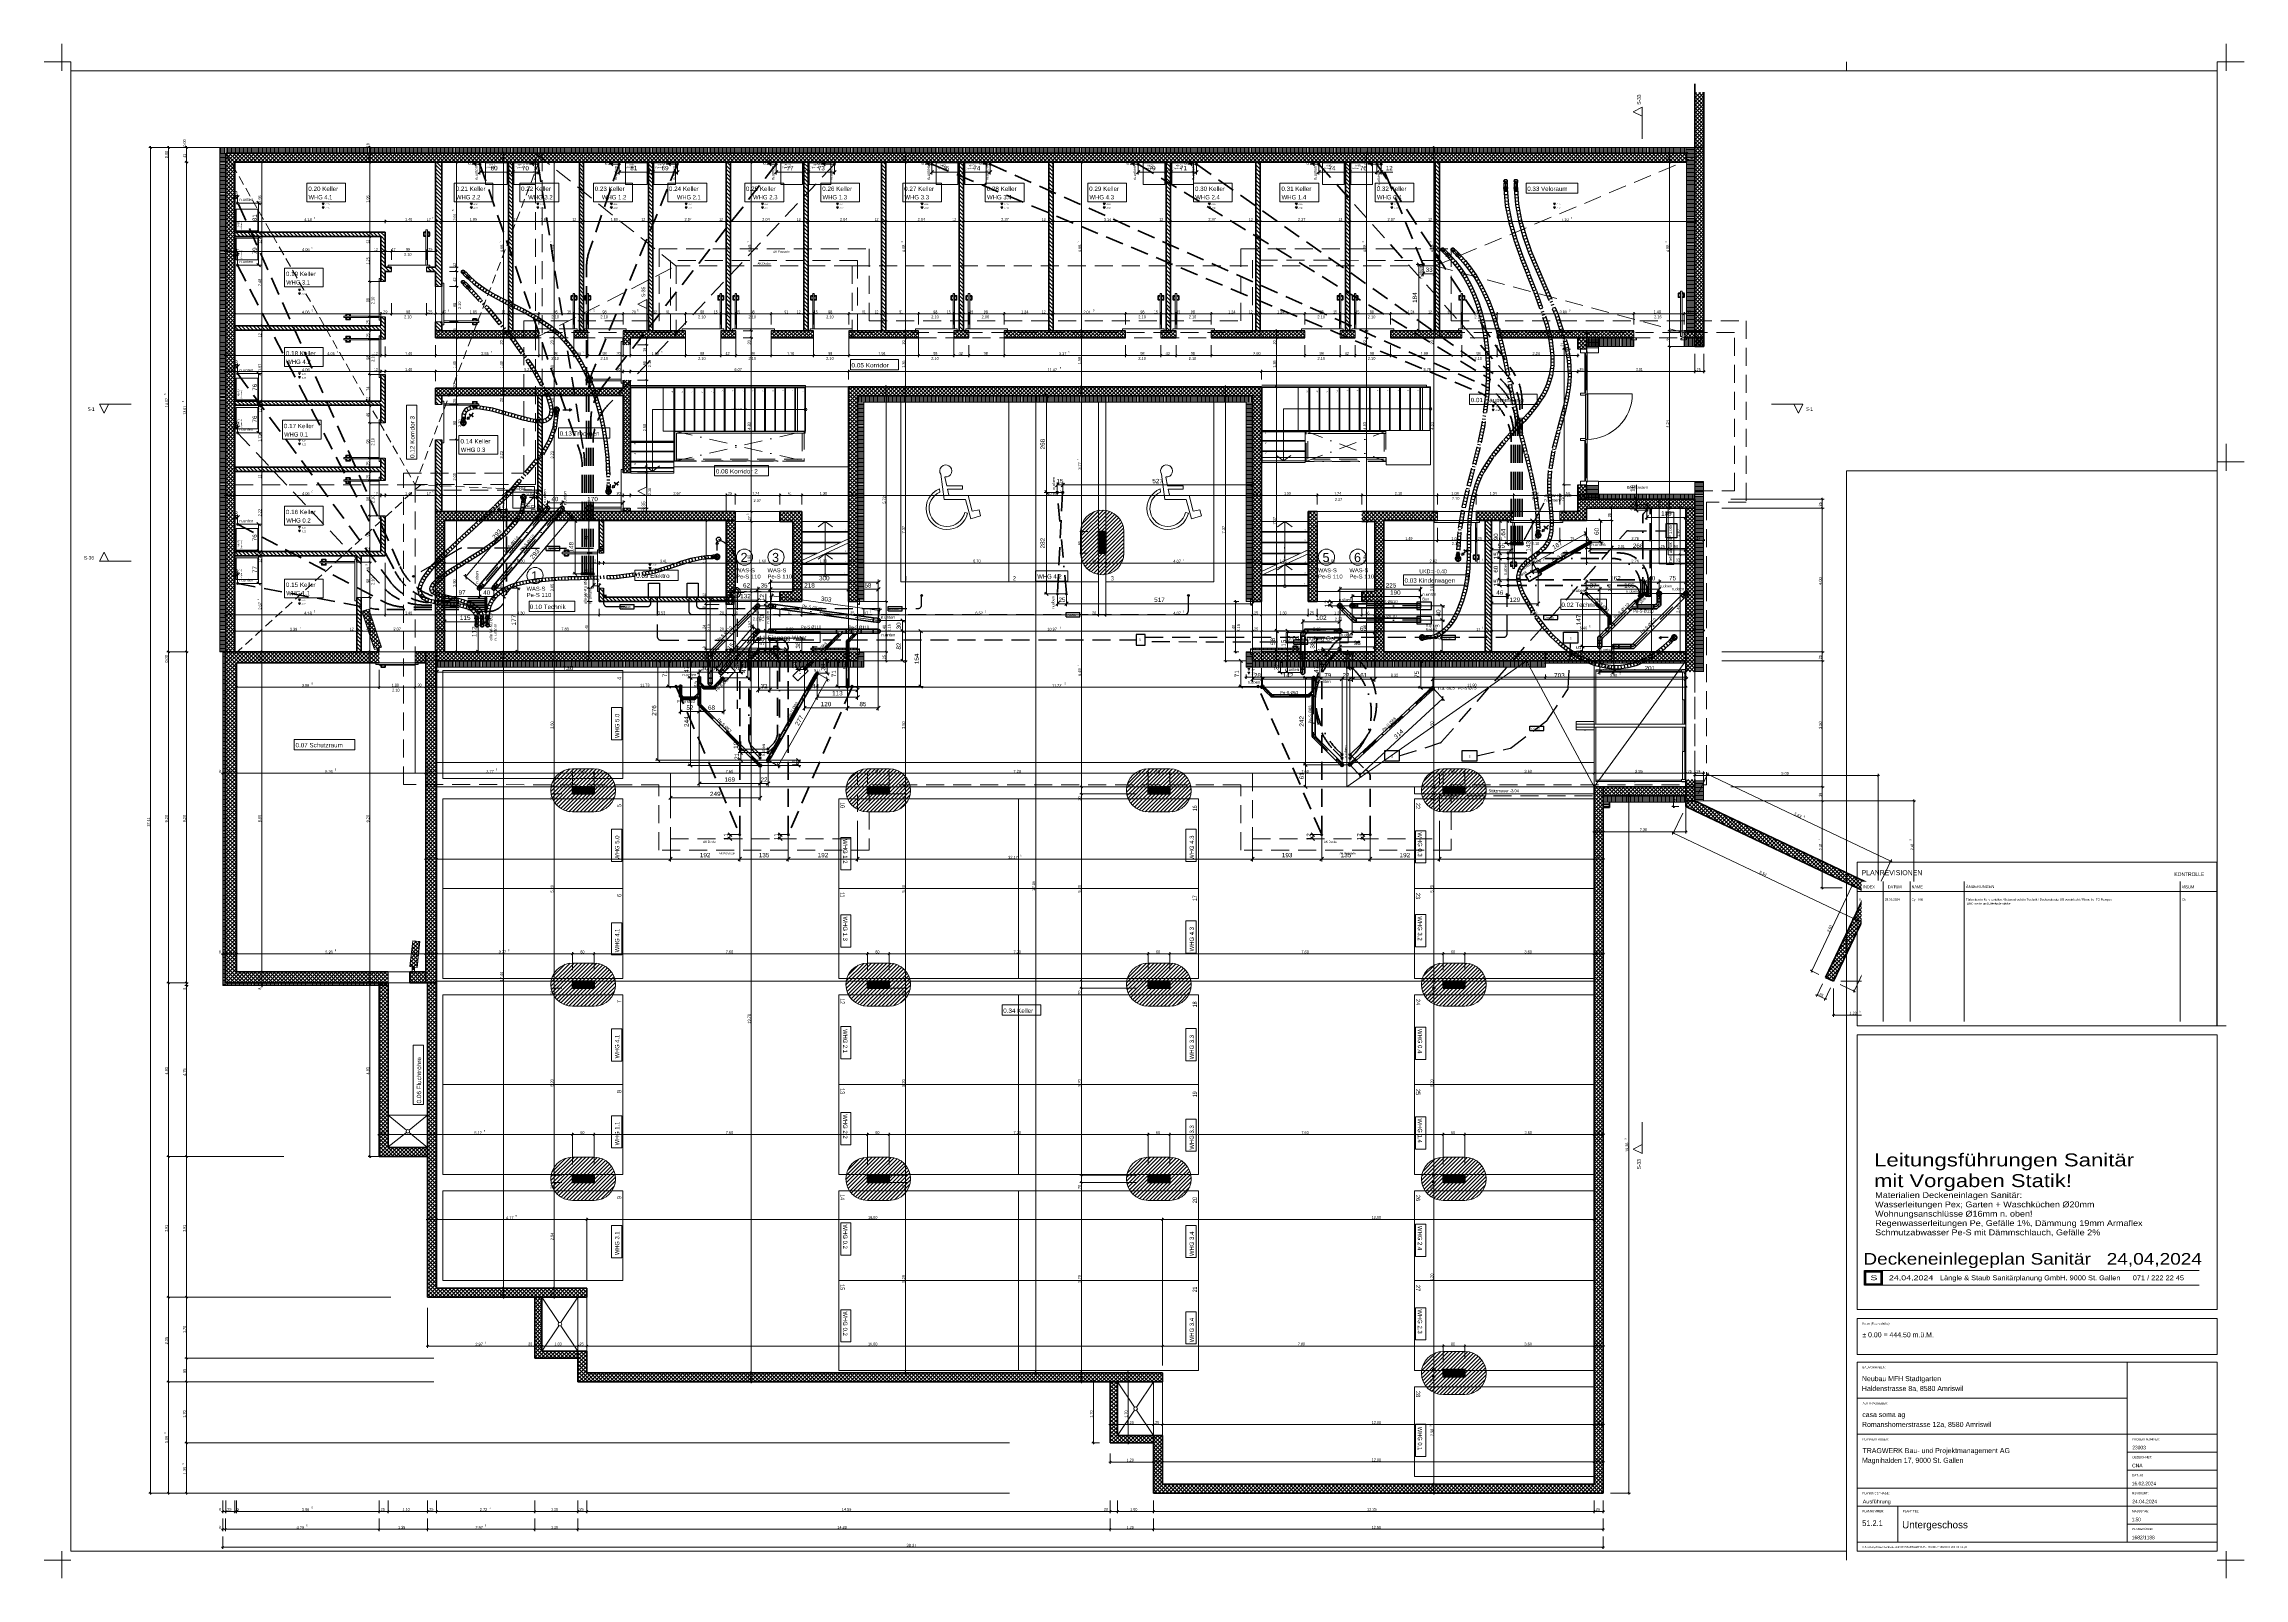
# Model space of a CAD drawing. Header units: millimetres. Extents: x -3497 to 2618, y -1809 to 2456.
import ezdxf
from ezdxf.enums import TextEntityAlignment as Align

# ---------------------------------------------------------------- set-up
doc = ezdxf.new("R2010")
doc.units = ezdxf.units.MM
doc.header["$LTSCALE"] = 100
doc.header["$PDMODE"] = 2
doc.header["$PDSIZE"] = 1
for name, pattern in [('DASHDOT', [1, 0.5, -0.25, 0, -0.25]), ('DASHED', [0.75, 0.5, -0.25]), ('HIDDEN', [0.375, 0.25, -0.125]), ('HIDDENX2', [0.75, 0.5, -0.25])]:
    doc.linetypes.add(name, pattern=pattern)
doc.layers.get('Defpoints').update_dxf_attribs({"color": 9, "true_color": 0x808080})
for name, color, linetype, true_color in [('00 Kataster-Parzelle', 7, 'Continuous', 0x00c0ff), ('00_Anm.FP', 7, 'Continuous', 0x00c0ff), ('10-0.03 Solid', 3, 'Continuous', 0x00ff00), ('10-0.03 Solid grau', 9, 'Continuous', 0x808080), ('10-0.05 Solid', 1, 'Continuous', 0xff0000), ('10-0.05 Strichlinie', 9, 'Continuous', 0x808080), ('10-0.10 Punktlinie', 9, 'Continuous', 0x808080), ('10-0.10 solid', 7, 'Continuous', 0x000000), ('10-0.13 Solid', 7, 'Continuous', 0x000000), ('10-0.18 Solid', 9, 'Continuous', 0x808080), ('10-0.18 Strichlinie', 7, 'Continuous', 0x00c0ff), ('20-(100) Aussenwände', 7, 'Continuous', 0xc0c0c0), ('20-Beton', 9, 'Continuous', 0x808080), ('30-Text', 7, 'Continuous', 0xff8000), ('30-Text 6', 3, 'Continuous', 0x00ff00), ('40-Koten', 3, 'Continuous', 0x00ff00), ('40-Raumstempel', 7, 'Continuous', 0x000000), ('50-Sanitärapparate', 6, 'Continuous', 0xff00ff), ('50-Symbole & Gruppen', 1, 'Continuous', 0xff0000), ('50-Türen&Fenster', 9, 'Continuous', 0x808080), ('52-Entwässerung', 3, 'Continuous', 0x00ff00), ('Bemaßung', 3, 'Continuous', 0x00ff00), ('Keine', 7, 'Continuous', 0xff8000), ('Layer242', 7, 'Continuous', 0xc0c0c0), ('Layer31', 9, 'Continuous', 0x808080), ('Layer380', 7, 'Continuous', 0xff8000), ('Layer381', 7, 'Continuous', 0xff8000), ('Layer383', 7, 'Continuous', 0xff8000), ('Layer63', 7, 'Continuous', 0xff8000)]:
    doc.layers.add(name, color=color, linetype=linetype, true_color=true_color)
for name, color, linetype in [('10-0.05 Strichpunkt', 7, 'Continuous'), ('10-0.25 Solid', 7, 'Continuous'), ('Layer32', 7, 'Continuous'), ('Layer34', 7, 'Continuous'), ('Layer35', 7, 'Continuous')]:
    doc.layers.add(name, color=color, linetype=linetype)
doc.styles.add('Arial', font='arial.ttf')
doc.dimstyles.new('ISO-25', dxfattribs={"dimtxt": 2.5, "dimasz": 2.5, "dimexe": 1.25, "dimexo": 0.625, "dimtad": 1, "dimtxsty": 'Standard', "dimcen": 2.5, "dimadec": 0, "dimazin": 0, "dimtfac": 1, "dimtmove": 0, "dimatfit": 3, "dimfxl": 0, "dimarcsym": 0})

# ---------------------------------------------------------------- blocks, each defined once
blk = doc.blocks.new('Baugruppe_339_nNn00')
at = {"layer": '50-Sanitärapparate', "color": 6, "linetype": 'Continuous', "lineweight": 13, "true_color": 0xff00ff}
blk.add_circle((-2131.7, 978.2), 22.5, dxfattribs=at)
at = {"layer": '50-Sanitärapparate', "color": 6, "linetype": 'Continuous', "lineweight": 13, "true_color": 0xff00ff, "style": 'Arial'}
for s, height, width, p, p2 in [('1', 25.4, 0.974227, (-2142.4, 964.6), (-2123.2, 964.6)), ('WAS-S', 10.8, 1.060315, (-2155.2, 936.2), (-2102.8, 936.2)), ('Pe-S 110', 10.8, 1.093659, (-2155.2, 918.9), (-2086.5, 918.9))]:
    blk.add_text(s, height=height, dxfattribs=dict(at, width=width)).set_placement(p, p2, align=Align.FIT)
blk = doc.blocks.new('Baugruppe_318_nNn01')
at = {"layer": '50-Sanitärapparate', "color": 6, "linetype": 'Continuous', "lineweight": 13, "true_color": 0xff00ff}
blk.add_circle((-1549.6, 1029.4), 22.5, dxfattribs=at)
at = {"layer": '50-Sanitärapparate', "color": 6, "linetype": 'Continuous', "lineweight": 13, "true_color": 0xff00ff, "style": 'Arial'}
for s, height, width, p, p2 in [('2', 25.4, 0.974227, (-1560.4, 1015.8), (-1541.2, 1015.8)), ('WAS-S', 10.8, 1.060315, (-1573.2, 987.4), (-1520.8, 987.4)), ('Pe-S 110', 10.8, 1.093659, (-1573.2, 970.1), (-1504.5, 970.1))]:
    blk.add_text(s, height=height, dxfattribs=dict(at, width=width)).set_placement(p, p2, align=Align.FIT)
blk = doc.blocks.new('Baugruppe_340_nNn02')
at = {"layer": '50-Sanitärapparate', "color": 6, "linetype": 'Continuous', "lineweight": 13, "true_color": 0xff00ff}
blk.add_circle((-1462.1, 1029.4), 22.5, dxfattribs=at)
at = {"layer": '50-Sanitärapparate', "color": 6, "linetype": 'Continuous', "lineweight": 13, "true_color": 0xff00ff, "style": 'Arial'}
for s, height, width, p, p2 in [('3', 25.4, 0.974227, (-1472.8, 1015.8), (-1453.6, 1015.8)), ('WAS-S', 10.8, 1.060315, (-1485.6, 987.4), (-1433.2, 987.4)), ('Pe-S 110', 10.8, 1.093659, (-1485.6, 970.1), (-1416.9, 970.1))]:
    blk.add_text(s, height=height, dxfattribs=dict(at, width=width)).set_placement(p, p2, align=Align.FIT)
blk = doc.blocks.new('Baugruppe_342_nNn03')
at = {"layer": '50-Sanitärapparate', "color": 6, "linetype": 'Continuous', "lineweight": 13, "true_color": 0xff00ff}
blk.add_circle((67.9, 1029.4), 22.5, dxfattribs=at)
at = {"layer": '50-Sanitärapparate', "color": 6, "linetype": 'Continuous', "lineweight": 13, "true_color": 0xff00ff, "style": 'Arial'}
for s, height, width, p, p2 in [('5', 25.4, 0.974227, (57.2, 1015.8), (76.4, 1015.8)), ('WAS-S', 10.8, 1.060315, (44.3, 987.4), (96.7, 987.4)), ('Pe-S 110', 10.8, 1.093659, (44.3, 970.1), (113.1, 970.1))]:
    blk.add_text(s, height=height, dxfattribs=dict(at, width=width)).set_placement(p, p2, align=Align.FIT)
blk = doc.blocks.new('Baugruppe_343_nNn04')
at = {"layer": '50-Sanitärapparate', "color": 6, "linetype": 'Continuous', "lineweight": 13, "true_color": 0xff00ff}
blk.add_circle((155.4, 1029.4), 22.5, dxfattribs=at)
at = {"layer": '50-Sanitärapparate', "color": 6, "linetype": 'Continuous', "lineweight": 13, "true_color": 0xff00ff, "style": 'Arial'}
for s, height, width, p, p2 in [('6', 25.4, 0.974227, (144.7, 1015.8), (163.9, 1015.8)), ('WAS-S', 10.8, 1.060315, (131.9, 987.4), (184.3, 987.4)), ('Pe-S 110', 10.8, 1.093659, (131.9, 970.1), (200.6, 970.1))]:
    blk.add_text(s, height=height, dxfattribs=dict(at, width=width)).set_placement(p, p2, align=Align.FIT)
blk = doc.blocks.new('Baugruppe_437_nNn05')
at = {"layer": '10-0.03 Solid', "color": 7, "linetype": 'DASHED', "lineweight": 13}
for p, q in [((-1737.3, 669.6), (-1742.3, 669.6)), ((-1739.8, 672.1), (-1739.8, 667.1))]:
    blk.add_line(p, q, dxfattribs=at)
at = {"layer": '10-0.03 Solid', "color": 3, "linetype": 'Continuous', "lineweight": 35, "true_color": 0x00ff00}
blk.add_circle((-1739.8, 669.6), 2.5, dxfattribs=at)
blk = doc.blocks.new('Baugruppe_437_nNn06')
at = {"layer": '10-0.03 Solid', "color": 7, "linetype": 'DASHED', "lineweight": 13}
for p, q in [((-1253, 669.6), (-1248, 669.6)), ((-1250.5, 672.1), (-1250.5, 667.1))]:
    blk.add_line(p, q, dxfattribs=at)
at = {"layer": '10-0.03 Solid', "color": 3, "linetype": 'Continuous', "lineweight": 35, "true_color": 0x00ff00}
blk.add_circle((-1250.5, 669.6), 2.5, dxfattribs=at)
blk = doc.blocks.new('Baugruppe_437_nNn07')
at = {"layer": '10-0.03 Solid', "color": 7, "linetype": 'DASHED', "lineweight": 13}
for p, q in [((-119.8, 669.6), (-124.8, 669.6)), ((-122.3, 672.1), (-122.3, 667.1))]:
    blk.add_line(p, q, dxfattribs=at)
at = {"layer": '10-0.03 Solid', "color": 3, "linetype": 'Continuous', "lineweight": 35, "true_color": 0x00ff00}
blk.add_circle((-122.3, 669.6), 2.5, dxfattribs=at)
blk = doc.blocks.new('Baugruppe_452_nNn08')
at = {"layer": '10-0.25 Solid', "color": 7, "linetype": 'DASHED', "lineweight": 13}
for p, q in [((136.4, 470.4), (131.4, 470.4)), ((133.9, 467.9), (133.9, 472.9))]:
    blk.add_line(p, q, dxfattribs=at)
at = {"layer": '10-0.25 Solid', "color": 1, "linetype": 'Continuous', "lineweight": 35, "true_color": 0xff0000}
blk.add_circle((133.9, 470.4), 2.5, dxfattribs=at)
blk = doc.blocks.new('Baugruppe_453_nNn09')
at = {"layer": '10-0.03 Solid', "color": 7, "linetype": 'DASHED', "lineweight": 18}
for p, q in [((131.4, 480.4), (136.4, 480.4)), ((133.9, 477.9), (133.9, 482.9))]:
    blk.add_line(p, q, dxfattribs=at)
at = {"layer": '10-0.03 Solid', "color": 3, "linetype": 'Continuous', "lineweight": 35, "true_color": 0x00ff00}
blk.add_circle((133.9, 480.4), 2.5, dxfattribs=at)
blk = doc.blocks.new('Baugruppe_026_nNn010')
at = {"layer": '10-0.25 Solid', "color": 7, "linetype": 'DASHED', "lineweight": 13}
for p, q in [((143.3, 720.4), (138.3, 720.4)), ((140.8, 717.9), (140.8, 722.9))]:
    blk.add_line(p, q, dxfattribs=at)
at = {"layer": '10-0.25 Solid', "color": 1, "linetype": 'Continuous', "lineweight": 35, "true_color": 0xff0000}
blk.add_circle((140.8, 720.4), 2.5, dxfattribs=at)
blk = doc.blocks.new('Baugruppe_027_nNn011')
at = {"layer": '10-0.03 Solid', "color": 7, "linetype": 'DASHED', "lineweight": 18}
for p, q in [((138.3, 759.4), (143.3, 759.4)), ((140.8, 756.9), (140.8, 761.9))]:
    blk.add_line(p, q, dxfattribs=at)
at = {"layer": '10-0.03 Solid', "color": 3, "linetype": 'Continuous', "lineweight": 35, "true_color": 0x00ff00}
blk.add_circle((140.8, 759.4), 2.5, dxfattribs=at)
blk = doc.blocks.new('Baugruppe_405_nNn012')
at = {"layer": '10-0.25 Solid', "color": 7, "linetype": 'DASHED', "lineweight": 13}
for p, q in [((-1481.7, 485.9), (-1486.7, 485.9)), ((-1484.2, 483.4), (-1484.2, 488.4))]:
    blk.add_line(p, q, dxfattribs=at)
at = {"layer": '10-0.25 Solid', "color": 1, "linetype": 'Continuous', "lineweight": 35, "true_color": 0xff0000}
blk.add_circle((-1484.2, 485.9), 2.5, dxfattribs=at)
blk = doc.blocks.new('Baugruppe_406_nNn013')
at = {"layer": '10-0.03 Solid', "color": 7, "linetype": 'DASHED', "lineweight": 18}
for p, q in [((-1486.7, 495.9), (-1481.7, 495.9)), ((-1484.2, 493.4), (-1484.2, 498.4))]:
    blk.add_line(p, q, dxfattribs=at)
at = {"layer": '10-0.03 Solid', "color": 3, "linetype": 'Continuous', "lineweight": 35, "true_color": 0x00ff00}
blk.add_circle((-1484.2, 495.9), 2.5, dxfattribs=at)
blk = doc.blocks.new('Baugruppe_450_nNn014')
at = {"layer": '10-0.25 Solid', "color": 7, "linetype": 'DASHED', "lineweight": 13}
for p, q in [((-1508.7, 480.9), (-1503.7, 480.9)), ((-1506.2, 483.4), (-1506.2, 478.4))]:
    blk.add_line(p, q, dxfattribs=at)
at = {"layer": '10-0.25 Solid', "color": 1, "linetype": 'Continuous', "lineweight": 35, "true_color": 0xff0000}
blk.add_circle((-1506.2, 480.9), 2.5, dxfattribs=at)
blk = doc.blocks.new('Baugruppe_451_nNn015')
at = {"layer": '10-0.03 Solid', "color": 7, "linetype": 'DASHED', "lineweight": 18}
for p, q in [((-1503.7, 470.9), (-1508.7, 470.9)), ((-1506.2, 473.4), (-1506.2, 468.4))]:
    blk.add_line(p, q, dxfattribs=at)
at = {"layer": '10-0.03 Solid', "color": 3, "linetype": 'Continuous', "lineweight": 35, "true_color": 0x00ff00}
blk.add_circle((-1506.2, 470.9), 2.5, dxfattribs=at)
blk = doc.blocks.new('Baugruppe_454_nNn016')
at = {"layer": '10-0.25 Solid', "color": 7, "linetype": 'DASHED', "lineweight": 13}
for p, q in [((108.8, 480.4), (113.8, 480.4)), ((111.3, 482.9), (111.3, 477.9))]:
    blk.add_line(p, q, dxfattribs=at)
at = {"layer": '10-0.25 Solid', "color": 1, "linetype": 'Continuous', "lineweight": 35, "true_color": 0xff0000}
blk.add_circle((111.3, 480.4), 2.5, dxfattribs=at)
blk = doc.blocks.new('Baugruppe_455_nNn017')
at = {"layer": '10-0.03 Solid', "color": 7, "linetype": 'DASHED', "lineweight": 18}
for p, q in [((113.8, 470.4), (108.8, 470.4)), ((111.3, 472.9), (111.3, 467.9))]:
    blk.add_line(p, q, dxfattribs=at)
at = {"layer": '10-0.03 Solid', "color": 3, "linetype": 'Continuous', "lineweight": 35, "true_color": 0x00ff00}
blk.add_circle((111.3, 470.4), 2.5, dxfattribs=at)
blk = doc.blocks.new('vER1Sym_092_nNn018')
at = {"layer": '20-(100) Aussenwände', "color": 7, "linetype": 'DASHDOT', "lineweight": 18}
blk.add_point((363.9, 665.9), dxfattribs=at)
blk = doc.blocks.new('vERiSym_151_nNn019')
at = {"layer": '20-(100) Aussenwände', "color": 7, "linetype": 'DASHDOT', "lineweight": 18}
blk.add_point((133.4, 452.6), dxfattribs=at)
blk = doc.blocks.new('vEGuideLine_1138_nNn020')
at = {"layer": '20-(100) Aussenwände', "color": 18, "linetype": 'DASHDOT', "lineweight": 13, "true_color": 0x000000}
blk.add_point((133.4, 452.6), dxfattribs=at)
blk = doc.blocks.new('vEBow_1269_nNn021')
at = {"layer": '20-(100) Aussenwände', "color": 7, "linetype": 'DASHDOT', "lineweight": 18}
blk.add_line((363.9, 665.9), (358.5, 660.9), dxfattribs=at)
at = {"layer": '20-(100) Aussenwände', "color": 22, "linetype": 'Continuous', "lineweight": 35, "true_color": 0xc03000}
blk.add_lwpolyline([(356, 663.7), (361.4, 668.7), (361.7, 669), (362.2, 669.2), (362.6, 669.4), (363.1, 669.6), (363.6, 669.6), (364, 669.6), (364.5, 669.6), (365, 669.5), (365.5, 669.3), (365.9, 669.1), (366.3, 668.8), (366.7, 668.4), (367, 668.1), (367.2, 667.6), (367.4, 667.2), (367.6, 666.7), (367.6, 666.2), (367.6, 665.8), (367.6, 665.3), (367.5, 664.8), (367.3, 664.3), (367.1, 663.9), (366.8, 663.5), (366.4, 663.1), (361.1, 658.2), (361, 658.2), (361, 658.3), (360.9, 658.4), (360.7, 658.6), (360.6, 658.8), (360.4, 659), (360.1, 659.3), (359.8, 659.6), (359.5, 659.9), (359.2, 660.3), (358.9, 660.6), (358.6, 661), (358.2, 661.3), (357.9, 661.7), (357.6, 662), (357.3, 662.3), (357, 662.6), (356.8, 662.9), (356.5, 663.1), (356.3, 663.3), (356.2, 663.5), (356.1, 663.6), (356, 663.6)], close=True, dxfattribs=at)
blk = doc.blocks.new('vEReduc_120_nNn022')
at = {"layer": '20-(100) Aussenwände', "color": 7, "linetype": 'DASHDOT', "lineweight": 18}
blk.add_line((358.5, 660.9), (352.9, 655.7), dxfattribs=at)
at = {"layer": '20-(100) Aussenwände', "color": 22, "linetype": 'Continuous', "lineweight": 35, "true_color": 0xc03000}
blk.add_lwpolyline([(356, 663.7), (353.4, 661.3), (353.4, 660.5), (350.7, 658), (350.8, 658), (350.8, 657.9), (350.9, 657.9), (351, 657.7), (351.2, 657.6), (351.4, 657.4), (351.6, 657.1), (351.9, 656.9), (352.1, 656.6), (352.4, 656.3), (352.6, 656.1), (352.9, 655.7), (353.2, 655.4), (353.5, 655.1), (353.7, 654.9), (354, 654.6), (354.2, 654.3), (354.4, 654.1), (354.6, 653.9), (354.8, 653.7), (354.9, 653.6), (354.9, 653.5), (355, 653.4), (355, 653.4), (357.7, 655.9), (358.5, 655.8), (361.1, 658.2), (361, 658.2), (361, 658.3), (360.9, 658.4), (360.7, 658.6), (360.6, 658.8), (360.4, 659), (360.1, 659.3), (359.8, 659.6), (359.5, 659.9), (359.2, 660.3), (358.9, 660.6), (358.6, 661), (358.2, 661.3), (357.9, 661.7), (357.6, 662), (357.3, 662.3), (357, 662.6), (356.8, 662.9), (356.5, 663.1), (356.3, 663.3), (356.2, 663.5), (356.1, 663.6), (356, 663.6)], close=True, dxfattribs=at)
blk.add_lwpolyline([(361.1, 658.2), (361, 658.2), (361, 658.3), (360.9, 658.4), (360.7, 658.6), (360.6, 658.8), (360.4, 659), (360.1, 659.3), (359.8, 659.6), (359.5, 659.9), (359.2, 660.3), (358.9, 660.6), (358.6, 661), (358.2, 661.3), (357.9, 661.7), (357.6, 662), (357.3, 662.3), (357, 662.6), (356.8, 662.9), (356.5, 663.1), (356.3, 663.3), (356.2, 663.5), (356.1, 663.6), (356, 663.6), (356, 663.7)], dxfattribs=at)
blk = doc.blocks.new('vEPipe_660_nNn023')
at = {"layer": '20-(100) Aussenwände', "color": 7, "linetype": 'DASHDOT', "lineweight": 18}
blk.add_line((352.9, 655.7), (148.7, 466.7), dxfattribs=at)
at = {"layer": '20-(100) Aussenwände', "color": 22, "linetype": 'Continuous', "lineweight": 35, "true_color": 0xc03000}
blk.add_lwpolyline([(350.7, 658), (146.5, 469.1), (146.6, 469), (146.6, 469), (146.7, 468.9), (146.9, 468.8), (147, 468.6), (147.2, 468.4), (147.4, 468.2), (147.7, 467.9), (147.9, 467.7), (148.2, 467.4), (148.4, 467.1), (148.7, 466.8), (149, 466.5), (149.3, 466.2), (149.5, 465.9), (149.8, 465.6), (150, 465.4), (150.2, 465.1), (150.4, 464.9), (150.6, 464.8), (150.7, 464.6), (150.8, 464.5), (150.8, 464.5), (150.8, 464.4), (355, 653.4), (355, 653.4), (354.9, 653.5), (354.9, 653.6), (354.7, 653.7), (354.6, 653.9), (354.4, 654.1), (354.2, 654.3), (354, 654.6), (353.7, 654.8), (353.5, 655.1), (353.2, 655.4), (352.9, 655.7), (352.6, 656), (352.4, 656.3), (352.1, 656.6), (351.8, 656.9), (351.6, 657.1), (351.4, 657.4), (351.2, 657.6), (351, 657.7), (350.9, 657.8), (350.8, 657.9), (350.8, 658)], close=True, dxfattribs=at)
blk.add_lwpolyline([(355, 653.4), (355, 653.4), (354.9, 653.5), (354.9, 653.6), (354.7, 653.7), (354.6, 653.9), (354.4, 654.1), (354.2, 654.3), (354, 654.6), (353.7, 654.8), (353.5, 655.1), (353.2, 655.4), (352.9, 655.7), (352.6, 656), (352.4, 656.3), (352.1, 656.6), (351.8, 656.9), (351.6, 657.1), (351.4, 657.4), (351.2, 657.6), (351, 657.7), (350.9, 657.8), (350.8, 657.9), (350.8, 658), (350.7, 658)], dxfattribs=at)
blk = doc.blocks.new('vEBow_1270_nNn024')
at = {"layer": '20-(100) Aussenwände', "color": 7, "linetype": 'DASHDOT', "lineweight": 18}
for p, q in [((135, 452.6), (131.8, 452.6)), ((133.4, 452.6), (148.7, 466.7)), ((133.4, 454.2), (133.4, 451))]:
    blk.add_line(p, q, dxfattribs=at)
at = {"layer": '20-(100) Aussenwände', "color": 22, "linetype": 'Continuous', "lineweight": 35, "true_color": 0xc03000}
blk.add_line((150.8, 464.4), (146.5, 469.1), dxfattribs=at)
blk.add_lwpolyline([(135.5, 450.3), (150.8, 464.4), (146.5, 469.1), (131.2, 454.9), (131.6, 455.2), (131.9, 455.4), (132.3, 455.5), (132.7, 455.7), (133.1, 455.7), (133.5, 455.7), (133.9, 455.7), (134.3, 455.6), (134.7, 455.4), (135.1, 455.3), (135.4, 455), (135.7, 454.7), (136, 454.4), (136.2, 454.1), (136.3, 453.7), (136.5, 453.3), (136.5, 452.9), (136.5, 452.5), (136.5, 452.1), (136.4, 451.7), (136.2, 451.3), (136, 450.9), (135.8, 450.6)], close=True, dxfattribs=at)
blk = doc.blocks.new('vEMuffe_125_nNn025')
at = {"layer": '20-(100) Aussenwände', "color": 7, "linetype": 'DASHDOT', "lineweight": 18}
for p, q in [((135, 452.6), (131.8, 452.6)), ((133.4, 454.2), (133.4, 451))]:
    blk.add_line(p, q, dxfattribs=at)
at = {"layer": '20-(100) Aussenwände', "color": 22, "linetype": 'Continuous', "lineweight": 35, "true_color": 0xc03000}
for radius in [3.9, 3.15, 3.15]:
    blk.add_circle((133.4, 452.6), radius, dxfattribs=at)
blk = doc.blocks.new('vER1Sym_043_nNn026')
at = {"layer": '20-(100) Aussenwände', "color": 7, "linetype": 'DASHDOT', "lineweight": 18}
blk.add_point((32.4, 693.9), dxfattribs=at)
blk = doc.blocks.new('vERiSym_221_nNn027')
at = {"layer": '20-(100) Aussenwände', "color": 7, "linetype": 'DASHDOT', "lineweight": 18}
blk.add_point((111.3, 452.1), dxfattribs=at)
blk = doc.blocks.new('vERiSym_092_nNn028')
at = {"layer": '20-(100) Aussenwände', "color": 7, "linetype": 'DASHDOT', "lineweight": 18}
blk.add_point((-109.8, 669.6), dxfattribs=at)
blk = doc.blocks.new('vEGuideLine_697_nNn029')
at = {"layer": '20-(100) Aussenwände', "color": 18, "linetype": 'DASHDOT', "lineweight": 13, "true_color": 0x000000}
blk.add_point((32.4, 643.7), dxfattribs=at)
blk = doc.blocks.new('vEGuideLine_1480_nNn030')
at = {"layer": '20-(100) Aussenwände', "color": 18, "linetype": 'DASHDOT', "lineweight": 13, "true_color": 0x000000}
blk.add_point((111.3, 452.1), dxfattribs=at)
blk = doc.blocks.new('vEGuideLine_698_nNn031')
at = {"layer": '20-(100) Aussenwände', "color": 18, "linetype": 'DASHDOT', "lineweight": 13, "true_color": 0x000000}
blk.add_point((-83.9, 643.7), dxfattribs=at)
blk = doc.blocks.new('vEGuideLine_699_nNn032')
at = {"layer": '20-(100) Aussenwände', "color": 18, "linetype": 'DASHDOT', "lineweight": 13, "true_color": 0x000000}
blk.add_point((-109.8, 669.6), dxfattribs=at)
blk = doc.blocks.new('vEGuideLine_1481_nNn033')
at = {"layer": '20-(100) Aussenwände', "color": 18, "linetype": 'DASHDOT', "lineweight": 13, "true_color": 0x000000}
blk.add_point((32.4, 531), dxfattribs=at)
blk = doc.blocks.new('vEBow_477_nNn034')
at = {"layer": '20-(100) Aussenwände', "color": 7, "linetype": 'DASHDOT', "lineweight": 18}
blk.add_line((32.4, 693.9), (32.4, 686.6), dxfattribs=at)
at = {"layer": '20-(100) Aussenwände', "color": 22, "linetype": 'Continuous', "lineweight": 35, "true_color": 0xc03000}
blk.add_lwpolyline([(28.7, 686.6), (28.7, 693.9), (28.7, 694.4), (28.8, 694.9), (28.9, 695.3), (29.2, 695.8), (29.4, 696.2), (29.8, 696.6), (30.1, 696.9), (30.5, 697.1), (31, 697.4), (31.4, 697.5), (31.9, 697.6), (32.4, 697.7), (32.9, 697.6), (33.4, 697.5), (33.8, 697.4), (34.3, 697.1), (34.7, 696.9), (35.1, 696.6), (35.4, 696.2), (35.7, 695.8), (35.9, 695.3), (36, 694.9), (36.1, 694.4), (36.2, 693.9), (36.2, 686.6), (36.1, 686.6), (36, 686.6), (35.9, 686.6), (35.7, 686.6), (35.4, 686.6), (35.1, 686.6), (34.7, 686.6), (34.3, 686.6), (33.8, 686.6), (33.4, 686.6), (32.9, 686.7), (32.4, 686.7), (31.9, 686.7), (31.4, 686.6), (31, 686.6), (30.5, 686.6), (30.1, 686.6), (29.8, 686.6), (29.4, 686.6), (29.2, 686.6), (28.9, 686.6), (28.8, 686.6), (28.7, 686.6)], close=True, dxfattribs=at)
blk = doc.blocks.new('vEPipe_357_nNn035')
at = {"layer": '20-(100) Aussenwände', "color": 7, "linetype": 'DASHDOT', "lineweight": 18}
blk.add_line((32.4, 686.6), (32.4, 663.8), dxfattribs=at)
at = {"layer": '20-(100) Aussenwände', "color": 22, "linetype": 'Continuous', "lineweight": 35, "true_color": 0xc03000}
blk.add_lwpolyline([(28.7, 686.6), (28.7, 663.8), (28.7, 663.8), (28.8, 663.8), (28.9, 663.8), (29.2, 663.8), (29.4, 663.9), (29.8, 663.9), (30.1, 663.9), (30.5, 663.9), (31, 663.9), (31.4, 663.9), (31.9, 663.9), (32.4, 663.9), (32.9, 663.9), (33.4, 663.9), (33.8, 663.9), (34.3, 663.9), (34.7, 663.9), (35.1, 663.9), (35.4, 663.9), (35.7, 663.8), (35.9, 663.8), (36, 663.8), (36.1, 663.8), (36.2, 663.8), (36.2, 686.6), (36.1, 686.6), (36, 686.6), (35.9, 686.6), (35.7, 686.6), (35.4, 686.6), (35.1, 686.6), (34.7, 686.6), (34.3, 686.6), (33.8, 686.6), (33.4, 686.6), (32.9, 686.6), (32.4, 686.6), (31.9, 686.6), (31.4, 686.6), (31, 686.6), (30.5, 686.6), (30.1, 686.6), (29.8, 686.6), (29.4, 686.6), (29.2, 686.6), (28.9, 686.6), (28.8, 686.6), (28.7, 686.6)], close=True, dxfattribs=at)
blk.add_lwpolyline([(36.2, 686.6), (36.1, 686.6), (36, 686.6), (35.9, 686.6), (35.7, 686.6), (35.4, 686.6), (35.1, 686.6), (34.7, 686.6), (34.3, 686.6), (33.8, 686.6), (33.4, 686.6), (32.9, 686.6), (32.4, 686.6), (31.9, 686.6), (31.4, 686.6), (31, 686.6), (30.5, 686.6), (30.1, 686.6), (29.8, 686.6), (29.4, 686.6), (29.2, 686.6), (28.9, 686.6), (28.8, 686.6), (28.7, 686.6), (28.7, 686.6)], dxfattribs=at)
blk = doc.blocks.new('vEBranch_162_nNn036')
at = {"layer": '20-(100) Aussenwände', "color": 7, "linetype": 'DASHDOT', "lineweight": 18}
for p, q in [((32.4, 657), (22.6, 647.2)), ((32.4, 663.8), (32.4, 643.1))]:
    blk.add_line(p, q, dxfattribs=at)
at = {"layer": '20-(100) Aussenwände', "color": 22, "linetype": 'Continuous', "lineweight": 35, "true_color": 0xc03000}
blk.add_lwpolyline([(28.7, 648.8), (28.7, 643.1), (28.7, 643.1), (28.8, 643.1), (28.9, 643.1), (29.2, 643.2), (29.4, 643.2), (29.8, 643.2), (30.1, 643.2), (30.5, 643.2), (31, 643.2), (31.4, 643.2), (31.9, 643.2), (32.4, 643.2), (32.9, 643.2), (33.4, 643.2), (33.8, 643.2), (34.3, 643.2), (34.7, 643.2), (35.1, 643.2), (35.4, 643.2), (35.7, 643.2), (35.9, 643.1), (36, 643.1), (36.1, 643.1), (36.2, 643.1), (36.2, 663.8), (36.1, 663.8), (36, 663.8), (35.9, 663.8), (35.7, 663.8), (35.4, 663.9), (35.1, 663.9), (34.7, 663.9), (34.3, 663.9), (33.8, 663.9), (33.4, 663.9), (32.9, 663.9), (32.4, 663.9), (31.9, 663.9), (31.4, 663.9), (31, 663.9), (30.5, 663.9), (30.1, 663.9), (29.8, 663.9), (29.4, 663.9), (29.2, 663.8), (28.9, 663.8), (28.8, 663.8), (28.7, 663.8), (28.7, 663.8), (28.7, 657.7), (20.4, 649.4), (20.4, 649.4), (20.5, 649.3), (20.6, 649.2), (20.7, 649.1), (20.9, 649), (21.1, 648.8), (21.3, 648.6), (21.5, 648.3), (21.8, 648.1), (22.1, 647.8), (22.4, 647.5), (22.6, 647.2), (22.9, 646.9), (23.2, 646.6), (23.5, 646.3), (23.8, 646.1), (24, 645.8), (24.2, 645.6), (24.4, 645.4), (24.6, 645.3), (24.7, 645.1), (24.8, 645), (24.8, 645), (24.8, 644.9)], close=True, dxfattribs=at)
blk.add_lwpolyline([(36.2, 663.8), (36.1, 663.8), (36, 663.8), (35.9, 663.8), (35.7, 663.8), (35.4, 663.9), (35.1, 663.9), (34.7, 663.9), (34.3, 663.9), (33.8, 663.9), (33.4, 663.9), (32.9, 663.9), (32.4, 663.9), (31.9, 663.9), (31.4, 663.9), (31, 663.9), (30.5, 663.9), (30.1, 663.9), (29.8, 663.9), (29.4, 663.9), (29.2, 663.8), (28.9, 663.8), (28.8, 663.8), (28.7, 663.8), (28.7, 663.8)], dxfattribs=at)
blk = doc.blocks.new('vEBow_889_nNn037')
at = {"layer": '20-(100) Aussenwände', "color": 22, "linetype": 'Continuous', "lineweight": 35, "true_color": 0xc03000}
blk.add_line((14.3, 646.9), (14.3, 640.6), dxfattribs=at)
at = {"layer": '20-(100) Aussenwände', "color": 7, "linetype": 'DASHDOT', "lineweight": 18}
for q in [(14.3, 643.7), (22.6, 647.2)]:
    blk.add_line((19.2, 643.7), q, dxfattribs=at)
at = {"layer": '20-(100) Aussenwände', "color": 22, "linetype": 'Continuous', "lineweight": 35, "true_color": 0xc03000}
blk.add_lwpolyline([(17.9, 646.9), (20.4, 649.4), (20.4, 649.4), (20.5, 649.3), (20.6, 649.2), (20.7, 649.1), (20.9, 649), (21.1, 648.8), (21.3, 648.6), (21.5, 648.3), (21.8, 648.1), (22.1, 647.8), (22.4, 647.5), (22.6, 647.2), (22.9, 646.9), (23.2, 646.6), (23.5, 646.3), (23.8, 646.1), (24, 645.8), (24.2, 645.6), (24.4, 645.4), (24.6, 645.3), (24.7, 645.1), (24.8, 645), (24.8, 645), (24.8, 644.9), (21.4, 641.5, -0.198886), (19.2, 640.6), (14.3, 640.6), (14.3, 646.9), (17.9, 646.9)], format="xyb", close=True, dxfattribs=at)
blk.add_lwpolyline([(24.8, 644.9), (24.8, 645), (24.8, 645), (24.7, 645.1), (24.6, 645.3), (24.4, 645.4), (24.2, 645.6), (24, 645.8), (23.8, 646.1), (23.5, 646.3), (23.2, 646.6), (22.9, 646.9), (22.6, 647.2), (22.4, 647.5), (22.1, 647.8), (21.8, 648.1), (21.5, 648.3), (21.3, 648.6), (21.1, 648.8), (20.9, 649), (20.7, 649.1), (20.6, 649.2), (20.5, 649.3), (20.4, 649.4), (20.4, 649.4)], dxfattribs=at)
blk = doc.blocks.new('vEPipe_358_nNn038')
at = {"layer": '20-(100) Aussenwände', "color": 7, "linetype": 'DASHDOT', "lineweight": 18}
blk.add_line((14.3, 643.7), (-79.1, 643.7), dxfattribs=at)
at = {"layer": '20-(100) Aussenwände', "color": 22, "linetype": 'Continuous', "lineweight": 35, "true_color": 0xc03000}
blk.add_lwpolyline([(14.3, 646.9), (-79.1, 646.9), (-79.1, 646.9), (-79.1, 646.8), (-79.1, 646.7), (-79.1, 646.5), (-79.1, 646.2), (-79.1, 646), (-79, 645.7), (-79, 645.3), (-79, 644.9), (-79, 644.6), (-79, 644.2), (-79, 643.7), (-79, 643.3), (-79, 642.9), (-79, 642.5), (-79, 642.2), (-79, 641.8), (-79.1, 641.5), (-79.1, 641.2), (-79.1, 641), (-79.1, 640.8), (-79.1, 640.7), (-79.1, 640.6), (-79.1, 640.6), (14.3, 640.6), (14.3, 640.6), (14.3, 640.7), (14.4, 640.8), (14.4, 641), (14.4, 641.2), (14.4, 641.5), (14.4, 641.8), (14.4, 642.2), (14.4, 642.5), (14.4, 642.9), (14.4, 643.3), (14.4, 643.7), (14.4, 644.2), (14.4, 644.6), (14.4, 644.9), (14.4, 645.3), (14.4, 645.7), (14.4, 646), (14.4, 646.2), (14.4, 646.5), (14.4, 646.7), (14.3, 646.8), (14.3, 646.9)], close=True, dxfattribs=at)
blk.add_lwpolyline([(14.3, 640.6), (14.3, 640.6), (14.3, 640.7), (14.4, 640.8), (14.4, 641), (14.4, 641.2), (14.4, 641.5), (14.4, 641.8), (14.4, 642.2), (14.4, 642.5), (14.4, 642.9), (14.4, 643.3), (14.4, 643.7), (14.4, 644.2), (14.4, 644.6), (14.4, 644.9), (14.4, 645.3), (14.4, 645.7), (14.4, 646), (14.4, 646.2), (14.4, 646.5), (14.4, 646.7), (14.3, 646.8), (14.3, 646.9), (14.3, 646.9)], dxfattribs=at)
blk = doc.blocks.new('vEBow_890_nNn039')
at = {"layer": '20-(100) Aussenwände', "color": 7, "linetype": 'DASHDOT', "lineweight": 18}
for q in [(-87.4, 647.2), (-79.1, 643.7)]:
    blk.add_line((-83.9, 643.7), q, dxfattribs=at)
at = {"layer": '20-(100) Aussenwände', "color": 22, "linetype": 'Continuous', "lineweight": 35, "true_color": 0xc03000}
blk.add_lwpolyline([(-82.6, 646.9), (-85.2, 649.4), (-85.2, 649.4), (-85.2, 649.3), (-85.3, 649.2), (-85.4, 649.1), (-85.6, 648.9), (-85.8, 648.7), (-86, 648.5), (-86.2, 648.3), (-86.5, 648), (-86.8, 647.7), (-87.1, 647.4), (-87.3, 647.1), (-87.6, 646.8), (-87.9, 646.6), (-88.2, 646.3), (-88.5, 646), (-88.7, 645.8), (-88.9, 645.6), (-89.1, 645.4), (-89.3, 645.2), (-89.4, 645.1), (-89.5, 645), (-89.6, 645), (-89.6, 644.9), (-86.2, 641.5, 0.198939), (-83.9, 640.6), (-79.1, 640.6), (-79.1, 640.6), (-79.1, 640.7), (-79.1, 640.8), (-79.1, 641), (-79.1, 641.2), (-79.1, 641.5), (-79, 641.8), (-79, 642.2), (-79, 642.5), (-79, 642.9), (-79, 643.3), (-79, 643.7), (-79, 644.2), (-79, 644.6), (-79, 644.9), (-79, 645.3), (-79, 645.7), (-79.1, 646), (-79.1, 646.2), (-79.1, 646.5), (-79.1, 646.7), (-79.1, 646.8), (-79.1, 646.9), (-79.1, 646.9)], format="xyb", close=True, dxfattribs=at)
blk.add_lwpolyline([(-79.1, 640.6), (-79.1, 640.6), (-79.1, 640.7), (-79.1, 640.8), (-79.1, 641), (-79.1, 641.2), (-79.1, 641.5), (-79, 641.8), (-79, 642.2), (-79, 642.5), (-79, 642.9), (-79, 643.3), (-79, 643.7), (-79, 644.2), (-79, 644.6), (-79, 644.9), (-79, 645.3), (-79, 645.7), (-79.1, 646), (-79.1, 646.2), (-79.1, 646.5), (-79.1, 646.7), (-79.1, 646.8), (-79.1, 646.9), (-79.1, 646.9)], dxfattribs=at)
blk = doc.blocks.new('vEPipe_359_nNn040')
at = {"layer": '20-(100) Aussenwände', "color": 7, "linetype": 'DASHDOT', "lineweight": 18}
blk.add_line((-87.4, 647.2), (-95.1, 654.8), dxfattribs=at)
at = {"layer": '20-(100) Aussenwände', "color": 22, "linetype": 'Continuous', "lineweight": 35, "true_color": 0xc03000}
blk.add_lwpolyline([(-85.2, 649.4), (-92.8, 657.1), (-92.8, 657), (-92.9, 657), (-93, 656.9), (-93.1, 656.8), (-93.3, 656.6), (-93.4, 656.4), (-93.7, 656.2), (-93.9, 655.9), (-94.2, 655.7), (-94.4, 655.4), (-94.7, 655.1), (-95, 654.8), (-95.3, 654.5), (-95.6, 654.2), (-95.9, 654), (-96.1, 653.7), (-96.4, 653.5), (-96.6, 653.2), (-96.8, 653.1), (-97, 652.9), (-97.1, 652.8), (-97.2, 652.7), (-97.3, 652.6), (-97.3, 652.6), (-89.6, 644.9), (-89.6, 645), (-89.5, 645), (-89.4, 645.1), (-89.3, 645.2), (-89.1, 645.4), (-88.9, 645.6), (-88.7, 645.8), (-88.5, 646), (-88.2, 646.3), (-87.9, 646.6), (-87.6, 646.8), (-87.3, 647.1), (-87, 647.4), (-86.8, 647.7), (-86.5, 648), (-86.2, 648.2), (-86, 648.5), (-85.8, 648.7), (-85.6, 648.9), (-85.4, 649.1), (-85.3, 649.2), (-85.2, 649.3), (-85.2, 649.4)], close=True, dxfattribs=at)
blk.add_lwpolyline([(-89.6, 644.9), (-89.6, 645), (-89.5, 645), (-89.4, 645.1), (-89.3, 645.2), (-89.1, 645.4), (-88.9, 645.6), (-88.7, 645.8), (-88.5, 646), (-88.2, 646.3), (-87.9, 646.6), (-87.6, 646.8), (-87.3, 647.1), (-87, 647.4), (-86.8, 647.7), (-86.5, 648), (-86.2, 648.2), (-86, 648.5), (-85.8, 648.7), (-85.6, 648.9), (-85.4, 649.1), (-85.3, 649.2), (-85.2, 649.3), (-85.2, 649.4), (-85.2, 649.4)], dxfattribs=at)
blk = doc.blocks.new('vEBow_891_nNn041')
at = {"layer": '20-(100) Aussenwände', "color": 7, "linetype": 'DASHDOT', "lineweight": 18}
for p, q in [((-108.2, 669.6), (-111.4, 669.6)), ((-109.8, 671.2), (-109.8, 668)), ((-109.8, 669.6), (-95.1, 654.8))]:
    blk.add_line(p, q, dxfattribs=at)
at = {"layer": '20-(100) Aussenwände', "color": 22, "linetype": 'Continuous', "lineweight": 35, "true_color": 0xc03000}
blk.add_line((-97.3, 652.6), (-92.8, 657.1), dxfattribs=at)
blk.add_lwpolyline([(-112, 667.4), (-97.3, 652.6), (-92.8, 657.1), (-107.6, 671.8), (-107.3, 671.5), (-107.1, 671.2), (-106.9, 670.8), (-106.8, 670.4), (-106.7, 670), (-106.6, 669.6), (-106.7, 669.2), (-106.8, 668.8), (-106.9, 668.4), (-107.1, 668), (-107.3, 667.7), (-107.6, 667.4), (-107.9, 667.1), (-108.2, 666.9), (-108.6, 666.7), (-109, 666.5), (-109.4, 666.5), (-109.8, 666.4), (-110.2, 666.5), (-110.6, 666.5), (-111, 666.7), (-111.4, 666.9), (-111.7, 667.1)], close=True, dxfattribs=at)
blk = doc.blocks.new('vEMuffe_071_nNn042')
at = {"layer": '20-(100) Aussenwände', "color": 7, "linetype": 'DASHDOT', "lineweight": 18}
for p, q in [((-108.2, 669.6), (-111.4, 669.6)), ((-109.8, 671.2), (-109.8, 668))]:
    blk.add_line(p, q, dxfattribs=at)
at = {"layer": '20-(100) Aussenwände', "color": 22, "linetype": 'Continuous', "lineweight": 35, "true_color": 0xc03000}
for radius in [3.9, 3.15, 3.15]:
    blk.add_circle((-109.8, 669.6), radius, dxfattribs=at)
blk = doc.blocks.new('vEPipe_834_nNn043')
at = {"layer": '20-(100) Aussenwände', "color": 7, "linetype": 'DASHDOT', "lineweight": 18}
blk.add_line((32.4, 643.1), (32.4, 535.9), dxfattribs=at)
at = {"layer": '20-(100) Aussenwände', "color": 22, "linetype": 'Continuous', "lineweight": 35, "true_color": 0xc03000}
blk.add_lwpolyline([(28.7, 643.1), (28.7, 535.9), (28.7, 535.9), (28.8, 535.9), (28.9, 535.9), (29.2, 535.9), (29.4, 535.9), (29.8, 535.9), (30.1, 535.9), (30.5, 535.9), (31, 535.9), (31.4, 535.9), (31.9, 535.9), (32.4, 535.9), (32.9, 535.9), (33.4, 535.9), (33.8, 535.9), (34.3, 535.9), (34.7, 535.9), (35.1, 535.9), (35.4, 535.9), (35.7, 535.9), (35.9, 535.9), (36, 535.9), (36.1, 535.9), (36.2, 535.9), (36.2, 643.1), (36.1, 643.1), (36, 643.1), (35.9, 643.1), (35.7, 643.2), (35.4, 643.2), (35.1, 643.2), (34.7, 643.2), (34.3, 643.2), (33.8, 643.2), (33.4, 643.2), (32.9, 643.2), (32.4, 643.2), (31.9, 643.2), (31.4, 643.2), (31, 643.2), (30.5, 643.2), (30.1, 643.2), (29.8, 643.2), (29.4, 643.2), (29.2, 643.2), (28.9, 643.1), (28.8, 643.1), (28.7, 643.1)], close=True, dxfattribs=at)
blk.add_lwpolyline([(36.2, 643.1), (36.1, 643.1), (36, 643.1), (35.9, 643.1), (35.7, 643.2), (35.4, 643.2), (35.1, 643.2), (34.7, 643.2), (34.3, 643.2), (33.8, 643.2), (33.4, 643.2), (32.9, 643.2), (32.4, 643.2), (31.9, 643.2), (31.4, 643.2), (31, 643.2), (30.5, 643.2), (30.1, 643.2), (29.8, 643.2), (29.4, 643.2), (29.2, 643.2), (28.9, 643.1), (28.8, 643.1), (28.7, 643.1), (28.7, 643.1)], dxfattribs=at)
blk = doc.blocks.new('vEBow_1563_nNn044')
at = {"layer": '20-(100) Aussenwände', "color": 7, "linetype": 'DASHDOT', "lineweight": 18}
for q in [(32.4, 535.9), (35.8, 527.6)]:
    blk.add_line((32.4, 531), q, dxfattribs=at)
at = {"layer": '20-(100) Aussenwände', "color": 22, "linetype": 'Continuous', "lineweight": 35, "true_color": 0xc03000}
blk.add_lwpolyline([(36.2, 532.6), (38.5, 530.2), (38.5, 530.2), (38.4, 530.1), (38.3, 530), (38.1, 529.9), (37.9, 529.7), (37.7, 529.5), (37.4, 529.2), (37.1, 528.9), (36.8, 528.6), (36.5, 528.3), (36.1, 528), (35.8, 527.6), (35.5, 527.3), (35.1, 526.9), (34.8, 526.6), (34.5, 526.3), (34.2, 526), (33.9, 525.7), (33.7, 525.5), (33.5, 525.3), (33.4, 525.1), (33.3, 525), (33.2, 525), (33.2, 524.9), (29.8, 528.4, -0.198939), (28.7, 531), (28.7, 535.9), (28.7, 535.9), (28.8, 535.9), (28.9, 535.9), (29.2, 535.9), (29.4, 535.9), (29.8, 535.9), (30.1, 535.9), (30.5, 535.9), (31, 535.9), (31.4, 535.9), (31.9, 535.9), (32.4, 535.9), (32.9, 535.9), (33.4, 535.9), (33.8, 535.9), (34.3, 535.9), (34.7, 535.9), (35.1, 535.9), (35.4, 535.9), (35.7, 535.9), (35.9, 535.9), (36, 535.9), (36.1, 535.9), (36.2, 535.9)], format="xyb", close=True, dxfattribs=at)
blk.add_lwpolyline([(36.2, 535.9), (36.1, 535.9), (36, 535.9), (35.9, 535.9), (35.7, 535.9), (35.4, 535.9), (35.1, 535.9), (34.7, 535.9), (34.3, 535.9), (33.8, 535.9), (33.4, 535.9), (32.9, 535.9), (32.4, 535.9), (31.9, 535.9), (31.4, 535.9), (31, 535.9), (30.5, 535.9), (30.1, 535.9), (29.8, 535.9), (29.4, 535.9), (29.2, 535.9), (28.9, 535.9), (28.8, 535.9), (28.7, 535.9), (28.7, 535.9)], dxfattribs=at)
blk = doc.blocks.new('vEPipe_835_nNn045')
at = {"layer": '20-(100) Aussenwände', "color": 7, "linetype": 'DASHDOT', "lineweight": 18}
blk.add_line((35.8, 527.6), (96.6, 466.8), dxfattribs=at)
at = {"layer": '20-(100) Aussenwände', "color": 22, "linetype": 'Continuous', "lineweight": 35, "true_color": 0xc03000}
blk.add_lwpolyline([(33.2, 524.9), (93.9, 464.2), (93.9, 464.2), (94, 464.3), (94.1, 464.4), (94.3, 464.6), (94.4, 464.8), (94.7, 465), (94.9, 465.3), (95.2, 465.6), (95.5, 465.9), (95.8, 466.2), (96.2, 466.5), (96.5, 466.9), (96.9, 467.2), (97.2, 467.6), (97.5, 467.9), (97.9, 468.2), (98.2, 468.5), (98.4, 468.7), (98.7, 469), (98.8, 469.2), (99, 469.3), (99.1, 469.4), (99.2, 469.5), (99.2, 469.5), (38.5, 530.2), (38.5, 530.2), (38.4, 530.2), (38.3, 530), (38.1, 529.9), (37.9, 529.7), (37.7, 529.5), (37.4, 529.2), (37.1, 528.9), (36.8, 528.6), (36.5, 528.3), (36.1, 528), (35.8, 527.6), (35.4, 527.3), (35.1, 526.9), (34.8, 526.6), (34.5, 526.3), (34.2, 526), (33.9, 525.7), (33.7, 525.5), (33.5, 525.3), (33.4, 525.1), (33.3, 525), (33.2, 525)], close=True, dxfattribs=at)
blk.add_lwpolyline([(38.5, 530.2), (38.5, 530.2), (38.4, 530.2), (38.3, 530), (38.1, 529.9), (37.9, 529.7), (37.7, 529.5), (37.4, 529.2), (37.1, 528.9), (36.8, 528.6), (36.5, 528.3), (36.1, 528), (35.8, 527.6), (35.4, 527.3), (35.1, 526.9), (34.8, 526.6), (34.5, 526.3), (34.2, 526), (33.9, 525.7), (33.7, 525.5), (33.5, 525.3), (33.4, 525.1), (33.3, 525), (33.2, 525), (33.2, 524.9)], dxfattribs=at)
blk = doc.blocks.new('vEBow_1564_nNn046')
at = {"layer": '20-(100) Aussenwände', "color": 22, "linetype": 'Continuous', "lineweight": 35, "true_color": 0xc03000}
blk.add_line((99.2, 469.5), (93.9, 464.2), dxfattribs=at)
at = {"layer": '20-(100) Aussenwände', "color": 7, "linetype": 'DASHDOT', "lineweight": 18}
for p, q in [((111.3, 452.1), (96.6, 466.8)), ((113.2, 452.1), (109.4, 452.1)), ((111.3, 454), (111.3, 450.2))]:
    blk.add_line(p, q, dxfattribs=at)
at = {"layer": '20-(100) Aussenwände', "color": 22, "linetype": 'Continuous', "lineweight": 35, "true_color": 0xc03000}
blk.add_lwpolyline([(114, 454.7), (99.2, 469.5), (93.9, 464.2), (108.7, 449.4), (108.3, 449.8), (108.1, 450.2), (107.9, 450.7), (107.7, 451.1), (107.6, 451.6), (107.6, 452.1), (107.6, 452.6), (107.7, 453.1), (107.9, 453.5), (108.1, 454), (108.3, 454.4), (108.7, 454.7), (109, 455.1), (109.4, 455.3), (109.9, 455.6), (110.4, 455.7), (110.8, 455.8), (111.3, 455.8), (111.8, 455.8), (112.3, 455.7), (112.8, 455.6), (113.2, 455.3), (113.6, 455.1)], close=True, dxfattribs=at)
blk = doc.blocks.new('vEMuffe_172_nNn047')
at = {"layer": '20-(100) Aussenwände', "color": 7, "linetype": 'DASHDOT', "lineweight": 18}
for p, q in [((113.2, 452.1), (109.4, 452.1)), ((111.3, 454), (111.3, 450.2))]:
    blk.add_line(p, q, dxfattribs=at)
at = {"layer": '20-(100) Aussenwände', "color": 22, "linetype": 'Continuous', "lineweight": 35, "true_color": 0xc03000}
for radius in [4.5, 3.75, 3.75]:
    blk.add_circle((111.3, 452.1), radius, dxfattribs=at)
blk = doc.blocks.new('vER1Sym_047_nNn048')
at = {"layer": '20-(100) Aussenwände', "color": 7, "linetype": 'DASHDOT', "lineweight": 18}
blk.add_point((-1177.7, 853.4), dxfattribs=at)
blk = doc.blocks.new('vER2Sym_027_nNn049')
at = {"layer": '20-(100) Aussenwände', "color": 7, "linetype": 'DASHDOT', "lineweight": 18}
blk.add_point((-1477.7, 893.8), dxfattribs=at)
blk = doc.blocks.new('vEGuideLine_433_nNn050')
at = {"layer": '20-(100) Aussenwände', "color": 18, "linetype": 'DASHDOT', "lineweight": 13, "true_color": 0x000000}
blk.add_point((-1477.7, 893.8), dxfattribs=at)
blk = doc.blocks.new('vEBow_495_nNn051')
at = {"layer": '20-(100) Aussenwände', "color": 7, "linetype": 'DASHDOT', "lineweight": 18}
blk.add_line((-1177.7, 853.4), (-1181.7, 853.9), dxfattribs=at)
at = {"layer": '20-(100) Aussenwände', "color": 22, "linetype": 'Continuous', "lineweight": 35, "true_color": 0xc03000}
blk.add_lwpolyline([(-1181, 859.4), (-1176.9, 858.8), (-1176.2, 858.7), (-1175.5, 858.4), (-1174.9, 858.1), (-1174.3, 857.7), (-1173.8, 857.2), (-1173.3, 856.7), (-1172.9, 856.1), (-1172.6, 855.5), (-1172.3, 854.8), (-1172.2, 854.1), (-1172.2, 853.4), (-1172.2, 852.6), (-1172.4, 851.9), (-1172.6, 851.2), (-1172.9, 850.6), (-1173.3, 850), (-1173.8, 849.5), (-1174.3, 849), (-1174.9, 848.6), (-1175.6, 848.3), (-1176.3, 848.1), (-1177, 847.9), (-1177.7, 847.9), (-1178.4, 847.9), (-1182.4, 848.5), (-1181.9, 848.4), (-1181.4, 848.5), (-1180.9, 848.7), (-1180.4, 848.9), (-1180, 849.3), (-1179.5, 849.7), (-1179.1, 850.2), (-1178.7, 850.7), (-1178.4, 851.4), (-1178.2, 852), (-1178, 852.7), (-1177.9, 853.4), (-1177.8, 854.1), (-1177.8, 854.8), (-1177.9, 855.5), (-1178, 856.2), (-1178.2, 856.8), (-1178.5, 857.4), (-1178.8, 857.9), (-1179.2, 858.4), (-1179.6, 858.8), (-1180, 859), (-1180.5, 859.3)], close=True, dxfattribs=at)
blk = doc.blocks.new('vEBow_496_nNn052')
at = {"layer": '20-(100) Aussenwände', "color": 22, "linetype": 'Continuous', "lineweight": 35, "true_color": 0xc03000}
blk.add_line((-1190.8, 860.7), (-1192.2, 849.8), dxfattribs=at)
at = {"layer": '20-(100) Aussenwände', "color": 7, "linetype": 'DASHDOT', "lineweight": 18}
for q in [(-1191.5, 855.2), (-1181.7, 853.9)]:
    blk.add_line((-1185.8, 854.5), q, dxfattribs=at)
at = {"layer": '20-(100) Aussenwände', "color": 22, "linetype": 'Continuous', "lineweight": 35, "true_color": 0xc03000}
blk.add_lwpolyline([(-1181, 859.4), (-1190.8, 860.7), (-1192.2, 849.8), (-1182.4, 848.5), (-1181.9, 848.4), (-1181.4, 848.5), (-1180.9, 848.7), (-1180.4, 848.9), (-1180, 849.3), (-1179.5, 849.7), (-1179.1, 850.2), (-1178.7, 850.7), (-1178.4, 851.4), (-1178.2, 852), (-1178, 852.7), (-1177.9, 853.4), (-1177.8, 854.1), (-1177.8, 854.8), (-1177.9, 855.5), (-1178, 856.2), (-1178.2, 856.8), (-1178.5, 857.4), (-1178.8, 857.9), (-1179.2, 858.4), (-1179.6, 858.8), (-1180, 859), (-1180.5, 859.3)], close=True, dxfattribs=at)
blk.add_lwpolyline([(-1182.4, 848.5), (-1181.9, 848.4), (-1181.4, 848.5), (-1180.9, 848.7), (-1180.4, 848.9), (-1180, 849.3), (-1179.5, 849.7), (-1179.1, 850.2), (-1178.7, 850.7), (-1178.4, 851.4), (-1178.2, 852), (-1178, 852.7), (-1177.9, 853.4), (-1177.8, 854.1), (-1177.8, 854.8), (-1177.9, 855.5), (-1178, 856.2), (-1178.2, 856.8), (-1178.5, 857.4), (-1178.8, 857.9), (-1179.2, 858.4), (-1179.6, 858.8), (-1180, 859), (-1180.5, 859.3), (-1181, 859.4)], dxfattribs=at)
blk = doc.blocks.new('vEPipe_199_nNn053')
at = {"layer": '20-(100) Aussenwände', "color": 7, "linetype": 'DASHDOT', "lineweight": 18}
blk.add_line((-1191.5, 855.2), (-1463.8, 892), dxfattribs=at)
at = {"layer": '20-(100) Aussenwände', "color": 22, "linetype": 'Continuous', "lineweight": 35, "true_color": 0xc03000}
blk.add_lwpolyline([(-1190.8, 860.7), (-1463.1, 897.4), (-1463.1, 897.4), (-1463.1, 897.2), (-1463.1, 897), (-1463.1, 896.7), (-1463.2, 896.3), (-1463.2, 895.8), (-1463.3, 895.3), (-1463.4, 894.7), (-1463.4, 894.1), (-1463.5, 893.4), (-1463.6, 892.7), (-1463.7, 892), (-1463.8, 891.3), (-1463.9, 890.6), (-1464, 889.9), (-1464.1, 889.2), (-1464.2, 888.6), (-1464.3, 888.1), (-1464.3, 887.6), (-1464.4, 887.3), (-1464.5, 886.9), (-1464.5, 886.7), (-1464.5, 886.6), (-1464.6, 886.5), (-1192.2, 849.8), (-1192.2, 849.8), (-1192.2, 850), (-1192.1, 850.2), (-1192.1, 850.5), (-1192, 850.9), (-1191.9, 851.4), (-1191.9, 851.9), (-1191.8, 852.5), (-1191.7, 853.1), (-1191.6, 853.8), (-1191.5, 854.5), (-1191.4, 855.2), (-1191.3, 855.9), (-1191.2, 856.6), (-1191.1, 857.3), (-1191, 858), (-1191, 858.5), (-1190.9, 859.1), (-1190.9, 859.6), (-1190.8, 860), (-1190.8, 860.3), (-1190.8, 860.5), (-1190.8, 860.6)], close=True, dxfattribs=at)
blk.add_lwpolyline([(-1192.2, 849.8), (-1192.2, 849.8), (-1192.2, 850), (-1192.1, 850.2), (-1192.1, 850.5), (-1192, 850.9), (-1191.9, 851.4), (-1191.9, 851.9), (-1191.8, 852.5), (-1191.7, 853.1), (-1191.6, 853.8), (-1191.5, 854.5), (-1191.4, 855.2), (-1191.3, 855.9), (-1191.2, 856.6), (-1191.1, 857.3), (-1191, 858), (-1191, 858.5), (-1190.9, 859.1), (-1190.9, 859.6), (-1190.8, 860), (-1190.8, 860.3), (-1190.8, 860.5), (-1190.8, 860.6), (-1190.8, 860.7)], dxfattribs=at)
blk = doc.blocks.new('vEBow_497_nNn054')
at = {"layer": '20-(100) Aussenwände', "color": 7, "linetype": 'DASHDOT', "lineweight": 18}
for q in [(-1473.6, 893.3), (-1463.8, 892)]:
    blk.add_line((-1469.6, 892.8), q, dxfattribs=at)
at = {"layer": '20-(100) Aussenwände', "color": 22, "linetype": 'Continuous', "lineweight": 35, "true_color": 0xc03000}
blk.add_line((-1464.6, 886.5), (-1463.1, 897.4), dxfattribs=at)
blk.add_lwpolyline([(-1474.3, 887.8), (-1464.6, 886.5), (-1463.1, 897.4), (-1472.9, 898.8), (-1472.4, 898.6), (-1471.9, 898.4), (-1471.4, 898.1), (-1471, 897.8), (-1470.7, 897.3), (-1470.4, 896.8), (-1470.1, 896.2), (-1469.9, 895.6), (-1469.8, 894.9), (-1469.7, 894.2), (-1469.7, 893.5), (-1469.7, 892.8), (-1469.9, 892.1), (-1470.1, 891.4), (-1470.3, 890.7), (-1470.6, 890.1), (-1471, 889.6), (-1471.4, 889.1), (-1471.8, 888.7), (-1472.3, 888.3), (-1472.8, 888.1), (-1473.3, 887.9), (-1473.8, 887.8)], close=True, dxfattribs=at)
blk = doc.blocks.new('vEBow_498_nNn055')
at = {"layer": '20-(100) Aussenwände', "color": 7, "linetype": 'DASHDOT', "lineweight": 18}
for p, q in [((-1474.9, 893.8), (-1480.4, 893.8)), ((-1477.7, 896.6), (-1477.7, 891.1)), ((-1477.7, 893.8), (-1473.6, 893.3))]:
    blk.add_line(p, q, dxfattribs=at)
at = {"layer": '20-(100) Aussenwände', "color": 22, "linetype": 'Continuous', "lineweight": 35, "true_color": 0xc03000}
blk.add_lwpolyline([(-1474.3, 887.8), (-1478.4, 888.4), (-1477.7, 888.3), (-1477, 888.4), (-1476.3, 888.5), (-1475.6, 888.8), (-1474.9, 889.1), (-1474.3, 889.5), (-1473.8, 889.9), (-1473.3, 890.5), (-1472.9, 891.1), (-1472.6, 891.7), (-1472.3, 892.4), (-1472.2, 893.1), (-1472.2, 893.8), (-1472.2, 894.5), (-1472.3, 895.3), (-1472.6, 895.9), (-1472.9, 896.6), (-1473.3, 897.2), (-1473.8, 897.7), (-1474.3, 898.2), (-1474.9, 898.6), (-1475.5, 898.9), (-1476.2, 899.2), (-1476.9, 899.3), (-1472.9, 898.8), (-1472.4, 898.6), (-1471.9, 898.4), (-1471.4, 898.1), (-1471, 897.8), (-1470.7, 897.3), (-1470.4, 896.8), (-1470.1, 896.2), (-1469.9, 895.6), (-1469.8, 894.9), (-1469.7, 894.2), (-1469.7, 893.5), (-1469.7, 892.8), (-1469.9, 892.1), (-1470.1, 891.4), (-1470.3, 890.7), (-1470.6, 890.1), (-1471, 889.6), (-1471.4, 889.1), (-1471.8, 888.7), (-1472.3, 888.3), (-1472.8, 888.1), (-1473.3, 887.9), (-1473.8, 887.8)], close=True, dxfattribs=at)
blk.add_lwpolyline([(-1474.3, 887.8), (-1473.8, 887.8), (-1473.3, 887.9), (-1472.8, 888.1), (-1472.3, 888.3), (-1471.8, 888.7), (-1471.4, 889.1), (-1471, 889.6), (-1470.6, 890.1), (-1470.3, 890.7), (-1470.1, 891.4), (-1469.9, 892.1), (-1469.7, 892.8), (-1469.7, 893.5), (-1469.7, 894.2), (-1469.8, 894.9), (-1469.9, 895.6), (-1470.1, 896.2), (-1470.4, 896.8), (-1470.7, 897.3), (-1471, 897.8), (-1471.4, 898.1), (-1471.9, 898.4), (-1472.4, 898.6), (-1472.9, 898.8)], dxfattribs=at)
blk.add_circle((-1477.7, 893.8), 5.5, dxfattribs=at)
blk = doc.blocks.new('vER1Sym_048_nNn056')
at = {"layer": '20-(100) Aussenwände', "color": 7, "linetype": 'DASHDOT', "lineweight": 18}
blk.add_point((-1177.7, 823.4), dxfattribs=at)
blk = doc.blocks.new('vER2Sym_028_nNn057')
at = {"layer": '20-(100) Aussenwände', "color": 7, "linetype": 'DASHDOT', "lineweight": 18}
blk.add_point((-1477.7, 824.1), dxfattribs=at)
blk = doc.blocks.new('vERiSym_066_nNn058')
at = {"layer": '20-(100) Aussenwände', "color": 7, "linetype": 'DASHDOT', "lineweight": 18}
blk.add_point((-1394.8, 705.6), dxfattribs=at)
blk = doc.blocks.new('vERiSym_093_nNn059')
at = {"layer": '20-(100) Aussenwände', "color": 7, "linetype": 'DASHDOT', "lineweight": 18}
blk.add_point((-1263, 669.6), dxfattribs=at)
blk = doc.blocks.new('vEGuideLine_445_nNn060')
at = {"layer": '20-(100) Aussenwände', "color": 18, "linetype": 'DASHDOT', "lineweight": 13, "true_color": 0x000000}
blk.add_point((-1234, 823.5), dxfattribs=at)
blk = doc.blocks.new('vEGuideLine_446_nNn061')
at = {"layer": '20-(100) Aussenwände', "color": 18, "linetype": 'DASHDOT', "lineweight": 13, "true_color": 0x000000}
blk.add_point((-1394.8, 705.6), dxfattribs=at)
blk = doc.blocks.new('vEGuideLine_447_nNn062')
at = {"layer": '20-(100) Aussenwände', "color": 18, "linetype": 'DASHDOT', "lineweight": 13, "true_color": 0x000000}
blk.add_point((-1262.7, 795), dxfattribs=at)
blk = doc.blocks.new('vEGuideLine_700_nNn063')
at = {"layer": '20-(100) Aussenwände', "color": 18, "linetype": 'DASHDOT', "lineweight": 13, "true_color": 0x000000}
blk.add_point((-1263, 669.6), dxfattribs=at)
blk = doc.blocks.new('vEGuideLine_449_nNn064')
at = {"layer": '20-(100) Aussenwände', "color": 18, "linetype": 'DASHDOT', "lineweight": 13, "true_color": 0x000000}
blk.add_point((-1477.7, 824.1), dxfattribs=at)
blk = doc.blocks.new('vEGuideLine_450_nNn065')
at = {"layer": '20-(100) Aussenwände', "color": 18, "linetype": 'DASHDOT', "lineweight": 13, "true_color": 0x000000}
blk.add_point((-1276.2, 823.6), dxfattribs=at)
blk = doc.blocks.new('vEBow_513_nNn066')
at = {"layer": '20-(100) Aussenwände', "color": 7, "linetype": 'DASHDOT', "lineweight": 18}
blk.add_line((-1177.7, 823.4), (-1181.8, 823.4), dxfattribs=at)
at = {"layer": '20-(100) Aussenwände', "color": 22, "linetype": 'Continuous', "lineweight": 35, "true_color": 0xc03000}
blk.add_lwpolyline([(-1181.7, 828.9), (-1177.6, 828.9), (-1176.9, 828.8), (-1176.2, 828.7), (-1175.5, 828.4), (-1174.9, 828.1), (-1174.3, 827.7), (-1173.8, 827.3), (-1173.3, 826.7), (-1172.9, 826.1), (-1172.6, 825.5), (-1172.3, 824.8), (-1172.2, 824.1), (-1172.2, 823.4), (-1172.2, 822.6), (-1172.4, 821.9), (-1172.6, 821.3), (-1172.9, 820.6), (-1173.3, 820), (-1173.8, 819.5), (-1174.3, 819), (-1174.9, 818.6), (-1175.6, 818.3), (-1176.2, 818.1), (-1177, 817.9), (-1177.7, 817.9), (-1181.8, 817.9), (-1181.3, 817.9), (-1180.8, 818.1), (-1180.3, 818.3), (-1179.8, 818.6), (-1179.4, 819), (-1179, 819.5), (-1178.7, 820), (-1178.4, 820.6), (-1178.2, 821.3), (-1178, 821.9), (-1177.9, 822.7), (-1177.9, 823.4), (-1177.9, 824.1), (-1178, 824.8), (-1178.2, 825.5), (-1178.4, 826.1), (-1178.7, 826.7), (-1179, 827.3), (-1179.4, 827.7), (-1179.8, 828.1), (-1180.3, 828.5), (-1180.7, 828.7), (-1181.2, 828.8)], close=True, dxfattribs=at)
blk = doc.blocks.new('vEBow_514_nNn067')
at = {"layer": '20-(100) Aussenwände', "color": 22, "linetype": 'Continuous', "lineweight": 35, "true_color": 0xc03000}
blk.add_line((-1191.6, 828.9), (-1191.6, 817.9), dxfattribs=at)
at = {"layer": '20-(100) Aussenwände', "color": 7, "linetype": 'DASHDOT', "lineweight": 18}
for q in [(-1191.6, 823.4), (-1181.8, 823.4)]:
    blk.add_line((-1185.8, 823.4), q, dxfattribs=at)
at = {"layer": '20-(100) Aussenwände', "color": 22, "linetype": 'Continuous', "lineweight": 35, "true_color": 0xc03000}
blk.add_lwpolyline([(-1181.7, 828.9), (-1191.6, 828.9), (-1191.6, 817.9), (-1181.8, 817.9), (-1181.3, 817.9), (-1180.8, 818.1), (-1180.3, 818.3), (-1179.8, 818.6), (-1179.4, 819), (-1179, 819.5), (-1178.7, 820), (-1178.4, 820.6), (-1178.2, 821.3), (-1178, 821.9), (-1177.9, 822.7), (-1177.9, 823.4), (-1177.9, 824.1), (-1178, 824.8), (-1178.2, 825.5), (-1178.4, 826.1), (-1178.7, 826.7), (-1179, 827.3), (-1179.4, 827.7), (-1179.8, 828.1), (-1180.3, 828.5), (-1180.7, 828.7), (-1181.2, 828.8)], close=True, dxfattribs=at)
blk.add_lwpolyline([(-1181.8, 817.9), (-1181.3, 817.9), (-1180.8, 818.1), (-1180.3, 818.3), (-1179.8, 818.6), (-1179.4, 819), (-1179, 819.5), (-1178.7, 820), (-1178.4, 820.6), (-1178.2, 821.3), (-1178, 821.9), (-1177.9, 822.7), (-1177.9, 823.4), (-1177.9, 824.1), (-1178, 824.8), (-1178.2, 825.5), (-1178.4, 826.1), (-1178.7, 826.7), (-1179, 827.3), (-1179.4, 827.7), (-1179.8, 828.1), (-1180.3, 828.5), (-1180.7, 828.7), (-1181.2, 828.8), (-1181.7, 828.9)], dxfattribs=at)
blk = doc.blocks.new('vEPipe_205_nNn068')
at = {"layer": '20-(100) Aussenwände', "color": 7, "linetype": 'DASHDOT', "lineweight": 18}
blk.add_line((-1191.6, 823.4), (-1225.3, 823.5), dxfattribs=at)
at = {"layer": '20-(100) Aussenwände', "color": 22, "linetype": 'Continuous', "lineweight": 35, "true_color": 0xc03000}
blk.add_lwpolyline([(-1191.6, 828.9), (-1225.2, 829), (-1225.2, 828.9), (-1225.2, 828.8), (-1225.2, 828.6), (-1225.2, 828.2), (-1225.2, 827.8), (-1225.2, 827.4), (-1225.2, 826.8), (-1225.2, 826.2), (-1225.2, 825.6), (-1225.1, 824.9), (-1225.1, 824.2), (-1225.1, 823.5), (-1225.2, 822.8), (-1225.2, 822.1), (-1225.2, 821.4), (-1225.2, 820.7), (-1225.2, 820.1), (-1225.2, 819.6), (-1225.2, 819.1), (-1225.2, 818.7), (-1225.2, 818.4), (-1225.2, 818.2), (-1225.3, 818), (-1225.3, 818), (-1191.6, 817.9), (-1191.6, 818), (-1191.6, 818.1), (-1191.6, 818.3), (-1191.6, 818.6), (-1191.6, 819), (-1191.6, 819.5), (-1191.5, 820.1), (-1191.5, 820.7), (-1191.5, 821.3), (-1191.5, 822), (-1191.5, 822.7), (-1191.5, 823.4), (-1191.5, 824.1), (-1191.5, 824.8), (-1191.5, 825.5), (-1191.5, 826.2), (-1191.5, 826.8), (-1191.5, 827.3), (-1191.5, 827.8), (-1191.6, 828.2), (-1191.6, 828.5), (-1191.6, 828.7), (-1191.6, 828.9)], close=True, dxfattribs=at)
blk.add_lwpolyline([(-1191.6, 817.9), (-1191.6, 818), (-1191.6, 818.1), (-1191.6, 818.3), (-1191.6, 818.6), (-1191.6, 819), (-1191.6, 819.5), (-1191.5, 820.1), (-1191.5, 820.7), (-1191.5, 821.3), (-1191.5, 822), (-1191.5, 822.7), (-1191.5, 823.4), (-1191.5, 824.1), (-1191.5, 824.8), (-1191.5, 825.5), (-1191.5, 826.2), (-1191.5, 826.8), (-1191.5, 827.3), (-1191.5, 827.8), (-1191.6, 828.2), (-1191.6, 828.5), (-1191.6, 828.7), (-1191.6, 828.9), (-1191.6, 828.9)], dxfattribs=at)
blk = doc.blocks.new('vEBranch_113_nNn069')
at = {"layer": '20-(100) Aussenwände', "color": 7, "linetype": 'DASHDOT', "lineweight": 18}
for p, q in [((-1225.3, 823.5), (-1251.8, 823.5)), ((-1234, 823.5), (-1246.6, 811))]:
    blk.add_line(p, q, dxfattribs=at)
at = {"layer": '20-(100) Aussenwände', "color": 22, "linetype": 'Continuous', "lineweight": 35, "true_color": 0xc03000}
blk.add_lwpolyline([(-1244, 818), (-1251.8, 818), (-1251.8, 818.1), (-1251.8, 818.2), (-1251.8, 818.5), (-1251.8, 818.8), (-1251.8, 819.2), (-1251.8, 819.7), (-1251.7, 820.2), (-1251.7, 820.8), (-1251.7, 821.4), (-1251.7, 822.1), (-1251.7, 822.8), (-1251.7, 823.5), (-1251.7, 824.3), (-1251.7, 825), (-1251.7, 825.7), (-1251.7, 826.3), (-1251.7, 826.9), (-1251.7, 827.4), (-1251.7, 827.9), (-1251.8, 828.3), (-1251.8, 828.6), (-1251.8, 828.9), (-1251.8, 829), (-1251.8, 829), (-1225.2, 829), (-1225.2, 828.9), (-1225.2, 828.8), (-1225.2, 828.6), (-1225.2, 828.2), (-1225.2, 827.8), (-1225.2, 827.4), (-1225.2, 826.8), (-1225.2, 826.2), (-1225.2, 825.6), (-1225.1, 824.9), (-1225.1, 824.2), (-1225.1, 823.5), (-1225.2, 822.8), (-1225.2, 822.1), (-1225.2, 821.4), (-1225.2, 820.7), (-1225.2, 820.1), (-1225.2, 819.6), (-1225.2, 819.1), (-1225.2, 818.7), (-1225.2, 818.4), (-1225.2, 818.2), (-1225.3, 818), (-1225.3, 818), (-1235.1, 818), (-1244.4, 808.7), (-1244.4, 808.7), (-1244.5, 808.8), (-1244.6, 808.9), (-1244.7, 809), (-1244.9, 809.2), (-1245.1, 809.4), (-1245.3, 809.6), (-1245.5, 809.9), (-1245.8, 810.1), (-1246, 810.4), (-1246.3, 810.7), (-1246.6, 811), (-1246.9, 811.3), (-1247.2, 811.6), (-1247.5, 811.8), (-1247.7, 812.1), (-1248, 812.3), (-1248.2, 812.6), (-1248.4, 812.7), (-1248.6, 812.9), (-1248.7, 813), (-1248.8, 813.1), (-1248.8, 813.2), (-1248.9, 813.2)], close=True, dxfattribs=at)
blk.add_lwpolyline([(-1225.3, 818), (-1225.3, 818), (-1225.2, 818.2), (-1225.2, 818.4), (-1225.2, 818.7), (-1225.2, 819.1), (-1225.2, 819.6), (-1225.2, 820.1), (-1225.2, 820.7), (-1225.2, 821.4), (-1225.2, 822.1), (-1225.2, 822.8), (-1225.1, 823.5), (-1225.1, 824.2), (-1225.1, 824.9), (-1225.2, 825.6), (-1225.2, 826.2), (-1225.2, 826.8), (-1225.2, 827.4), (-1225.2, 827.8), (-1225.2, 828.2), (-1225.2, 828.6), (-1225.2, 828.8), (-1225.2, 828.9), (-1225.2, 829)], dxfattribs=at)
blk = doc.blocks.new('vEPipe_206_nNn070')
at = {"layer": '20-(100) Aussenwände', "color": 7, "linetype": 'DASHDOT', "lineweight": 18}
blk.add_line((-1246.6, 811), (-1259.3, 798.4), dxfattribs=at)
at = {"layer": '20-(100) Aussenwände', "color": 22, "linetype": 'Continuous', "lineweight": 35, "true_color": 0xc03000}
blk.add_lwpolyline([(-1248.9, 813.2), (-1261.5, 800.6), (-1261.5, 800.6), (-1261.4, 800.6), (-1261.3, 800.5), (-1261.2, 800.4), (-1261, 800.2), (-1260.8, 800), (-1260.6, 799.8), (-1260.3, 799.6), (-1260.1, 799.3), (-1259.8, 799), (-1259.5, 798.7), (-1259.2, 798.5), (-1258.9, 798.2), (-1258.6, 797.9), (-1258.4, 797.6), (-1258.1, 797.3), (-1257.9, 797.1), (-1257.7, 796.9), (-1257.5, 796.7), (-1257.3, 796.5), (-1257.2, 796.4), (-1257.1, 796.3), (-1257, 796.2), (-1257, 796.2), (-1244.4, 808.7), (-1244.4, 808.8), (-1244.5, 808.8), (-1244.6, 808.9), (-1244.7, 809), (-1244.9, 809.2), (-1245, 809.4), (-1245.3, 809.6), (-1245.5, 809.9), (-1245.8, 810.1), (-1246, 810.4), (-1246.3, 810.7), (-1246.6, 811), (-1246.9, 811.3), (-1247.2, 811.6), (-1247.5, 811.9), (-1247.7, 812.1), (-1248, 812.4), (-1248.2, 812.6), (-1248.4, 812.8), (-1248.5, 812.9), (-1248.7, 813), (-1248.8, 813.1), (-1248.8, 813.2)], close=True, dxfattribs=at)
blk.add_lwpolyline([(-1244.4, 808.7), (-1244.4, 808.8), (-1244.5, 808.8), (-1244.6, 808.9), (-1244.7, 809), (-1244.9, 809.2), (-1245, 809.4), (-1245.3, 809.6), (-1245.5, 809.9), (-1245.8, 810.1), (-1246, 810.4), (-1246.3, 810.7), (-1246.6, 811), (-1246.9, 811.3), (-1247.2, 811.6), (-1247.5, 811.9), (-1247.7, 812.1), (-1248, 812.4), (-1248.2, 812.6), (-1248.4, 812.8), (-1248.5, 812.9), (-1248.7, 813), (-1248.8, 813.1), (-1248.8, 813.2), (-1248.9, 813.2)], dxfattribs=at)
blk = doc.blocks.new('vEBow_515_nNn071')
at = {"layer": '20-(100) Aussenwände', "color": 7, "linetype": 'DASHDOT', "lineweight": 18}
for q in [(-1259.3, 798.4), (-1262.7, 790.1)]:
    blk.add_line((-1262.7, 795), q, dxfattribs=at)
at = {"layer": '20-(100) Aussenwände', "color": 22, "linetype": 'Continuous', "lineweight": 35, "true_color": 0xc03000}
blk.add_lwpolyline([(-1259.5, 793.7), (-1259.6, 790.1), (-1259.6, 790.1), (-1259.7, 790.1), (-1259.8, 790.1), (-1260, 790.2), (-1260.2, 790.2), (-1260.5, 790.2), (-1260.8, 790.2), (-1261.1, 790.2), (-1261.5, 790.2), (-1261.9, 790.2), (-1262.3, 790.2), (-1262.7, 790.2), (-1263.1, 790.2), (-1263.5, 790.2), (-1263.9, 790.2), (-1264.3, 790.2), (-1264.6, 790.2), (-1264.9, 790.2), (-1265.2, 790.2), (-1265.4, 790.2), (-1265.6, 790.2), (-1265.7, 790.2), (-1265.8, 790.2), (-1265.9, 790.1), (-1265.8, 795, -0.198939), (-1264.9, 797.2), (-1261.5, 800.6), (-1261.5, 800.6), (-1261.4, 800.6), (-1261.3, 800.5), (-1261.2, 800.4), (-1261, 800.2), (-1260.8, 800), (-1260.6, 799.8), (-1260.3, 799.6), (-1260.1, 799.3), (-1259.8, 799), (-1259.5, 798.7), (-1259.2, 798.5), (-1258.9, 798.2), (-1258.6, 797.9), (-1258.4, 797.6), (-1258.1, 797.3), (-1257.9, 797.1), (-1257.7, 796.9), (-1257.5, 796.7), (-1257.3, 796.5), (-1257.2, 796.4), (-1257.1, 796.3), (-1257, 796.2), (-1257, 796.2)], format="xyb", close=True, dxfattribs=at)
blk.add_lwpolyline([(-1257, 796.2), (-1257, 796.2), (-1257.1, 796.3), (-1257.2, 796.4), (-1257.3, 796.5), (-1257.5, 796.7), (-1257.7, 796.9), (-1257.9, 797.1), (-1258.1, 797.3), (-1258.4, 797.6), (-1258.6, 797.9), (-1258.9, 798.2), (-1259.2, 798.5), (-1259.5, 798.7), (-1259.8, 799), (-1260.1, 799.3), (-1260.3, 799.6), (-1260.6, 799.8), (-1260.8, 800), (-1261, 800.2), (-1261.2, 800.4), (-1261.3, 800.5), (-1261.4, 800.6), (-1261.5, 800.6), (-1261.5, 800.6)], dxfattribs=at)
blk = doc.blocks.new('vEPipe_361_nNn072')
at = {"layer": '20-(100) Aussenwände', "color": 7, "linetype": 'DASHDOT', "lineweight": 18}
blk.add_line((-1262.7, 790.1), (-1263, 690.4), dxfattribs=at)
at = {"layer": '20-(100) Aussenwände', "color": 22, "linetype": 'Continuous', "lineweight": 35, "true_color": 0xc03000}
blk.add_lwpolyline([(-1265.9, 790.1), (-1266.1, 690.4), (-1266.1, 690.5), (-1266, 690.5), (-1265.9, 690.5), (-1265.7, 690.5), (-1265.5, 690.5), (-1265.2, 690.5), (-1264.9, 690.5), (-1264.5, 690.5), (-1264.2, 690.5), (-1263.8, 690.5), (-1263.4, 690.5), (-1263, 690.5), (-1262.6, 690.5), (-1262.2, 690.5), (-1261.8, 690.5), (-1261.4, 690.5), (-1261, 690.5), (-1260.7, 690.5), (-1260.5, 690.5), (-1260.2, 690.5), (-1260.1, 690.5), (-1259.9, 690.4), (-1259.8, 690.4), (-1259.8, 690.4), (-1259.6, 790.1), (-1259.6, 790.1), (-1259.7, 790.1), (-1259.8, 790.2), (-1260, 790.2), (-1260.2, 790.2), (-1260.5, 790.2), (-1260.8, 790.2), (-1261.1, 790.2), (-1261.5, 790.2), (-1261.9, 790.2), (-1262.3, 790.2), (-1262.7, 790.2), (-1263.1, 790.2), (-1263.5, 790.2), (-1263.9, 790.2), (-1264.3, 790.2), (-1264.6, 790.2), (-1264.9, 790.2), (-1265.2, 790.2), (-1265.4, 790.2), (-1265.6, 790.2), (-1265.7, 790.2), (-1265.8, 790.2)], close=True, dxfattribs=at)
blk.add_lwpolyline([(-1259.6, 790.1), (-1259.6, 790.1), (-1259.7, 790.1), (-1259.8, 790.2), (-1260, 790.2), (-1260.2, 790.2), (-1260.5, 790.2), (-1260.8, 790.2), (-1261.1, 790.2), (-1261.5, 790.2), (-1261.9, 790.2), (-1262.3, 790.2), (-1262.7, 790.2), (-1263.1, 790.2), (-1263.5, 790.2), (-1263.9, 790.2), (-1264.3, 790.2), (-1264.6, 790.2), (-1264.9, 790.2), (-1265.2, 790.2), (-1265.4, 790.2), (-1265.6, 790.2), (-1265.7, 790.2), (-1265.8, 790.2), (-1265.9, 790.1)], dxfattribs=at)
blk = doc.blocks.new('vEBow_892_nNn073')
at = {"layer": '20-(100) Aussenwände', "color": 22, "linetype": 'Continuous', "lineweight": 35, "true_color": 0xc03000}
blk.add_line((-1259.8, 690.4), (-1266.1, 690.4), dxfattribs=at)
at = {"layer": '20-(100) Aussenwände', "color": 7, "linetype": 'DASHDOT', "lineweight": 18}
for p, q in [((-1263, 669.6), (-1263, 690.4)), ((-1261.4, 669.6), (-1264.6, 669.6)), ((-1263, 671.2), (-1263, 668))]:
    blk.add_line(p, q, dxfattribs=at)
at = {"layer": '20-(100) Aussenwände', "color": 22, "linetype": 'Continuous', "lineweight": 35, "true_color": 0xc03000}
blk.add_lwpolyline([(-1259.9, 669.6), (-1259.8, 690.4), (-1266.1, 690.4), (-1266.2, 669.6), (-1266.1, 670), (-1266.1, 670.4), (-1265.9, 670.8), (-1265.7, 671.2), (-1265.5, 671.5), (-1265.2, 671.8), (-1264.9, 672.1), (-1264.6, 672.3), (-1264.2, 672.5), (-1263.8, 672.6), (-1263.4, 672.7), (-1263, 672.7), (-1262.6, 672.7), (-1262.2, 672.6), (-1261.8, 672.5), (-1261.4, 672.3), (-1261.1, 672.1), (-1260.8, 671.8), (-1260.5, 671.5), (-1260.3, 671.2), (-1260.1, 670.8), (-1260, 670.4), (-1259.9, 670)], close=True, dxfattribs=at)
blk = doc.blocks.new('vEMuffe_072_nNn074')
at = {"layer": '20-(100) Aussenwände', "color": 7, "linetype": 'DASHDOT', "lineweight": 18}
for p, q in [((-1261.4, 669.6), (-1264.6, 669.6)), ((-1263, 671.2), (-1263, 668))]:
    blk.add_line(p, q, dxfattribs=at)
at = {"layer": '20-(100) Aussenwände', "color": 22, "linetype": 'Continuous', "lineweight": 35, "true_color": 0xc03000}
for radius in [3.9, 3.15, 3.15]:
    blk.add_circle((-1263, 669.6), radius, dxfattribs=at)
blk = doc.blocks.new('vEPipe_208_nNn075')
at = {"layer": '20-(100) Aussenwände', "color": 7, "linetype": 'DASHDOT', "lineweight": 18}
blk.add_line((-1251.8, 823.5), (-1267.5, 823.6), dxfattribs=at)
at = {"layer": '20-(100) Aussenwände', "color": 22, "linetype": 'Continuous', "lineweight": 35, "true_color": 0xc03000}
blk.add_lwpolyline([(-1251.8, 829), (-1267.5, 829.1), (-1267.4, 829), (-1267.4, 828.9), (-1267.4, 828.7), (-1267.4, 828.3), (-1267.4, 827.9), (-1267.4, 827.5), (-1267.4, 826.9), (-1267.4, 826.3), (-1267.4, 825.7), (-1267.4, 825), (-1267.4, 824.3), (-1267.4, 823.6), (-1267.4, 822.9), (-1267.4, 822.2), (-1267.4, 821.5), (-1267.4, 820.8), (-1267.4, 820.2), (-1267.4, 819.7), (-1267.4, 819.2), (-1267.4, 818.8), (-1267.4, 818.5), (-1267.5, 818.3), (-1267.5, 818.1), (-1267.5, 818.1), (-1251.8, 818), (-1251.8, 818.1), (-1251.8, 818.2), (-1251.8, 818.5), (-1251.8, 818.8), (-1251.8, 819.2), (-1251.8, 819.7), (-1251.7, 820.2), (-1251.7, 820.8), (-1251.7, 821.4), (-1251.7, 822.1), (-1251.7, 822.8), (-1251.7, 823.5), (-1251.7, 824.3), (-1251.7, 825), (-1251.7, 825.7), (-1251.7, 826.3), (-1251.7, 826.9), (-1251.7, 827.4), (-1251.7, 827.9), (-1251.8, 828.3), (-1251.8, 828.6), (-1251.8, 828.9), (-1251.8, 829)], close=True, dxfattribs=at)
blk.add_lwpolyline([(-1251.8, 818), (-1251.8, 818.1), (-1251.8, 818.2), (-1251.8, 818.5), (-1251.8, 818.8), (-1251.8, 819.2), (-1251.8, 819.7), (-1251.7, 820.2), (-1251.7, 820.8), (-1251.7, 821.4), (-1251.7, 822.1), (-1251.7, 822.8), (-1251.7, 823.5), (-1251.7, 824.3), (-1251.7, 825), (-1251.7, 825.7), (-1251.7, 826.3), (-1251.7, 826.9), (-1251.7, 827.4), (-1251.7, 827.9), (-1251.8, 828.3), (-1251.8, 828.6), (-1251.8, 828.9), (-1251.8, 829), (-1251.8, 829)], dxfattribs=at)
blk = doc.blocks.new('vEBranch_114_nNn076')
at = {"layer": '20-(100) Aussenwände', "color": 7, "linetype": 'DASHDOT', "lineweight": 18}
for p, q in [((-1267.5, 823.6), (-1294, 823.6)), ((-1276.2, 823.6), (-1288.9, 811.1))]:
    blk.add_line(p, q, dxfattribs=at)
at = {"layer": '20-(100) Aussenwände', "color": 22, "linetype": 'Continuous', "lineweight": 35, "true_color": 0xc03000}
blk.add_lwpolyline([(-1286.2, 818.1), (-1294, 818.1), (-1294, 818.2), (-1294, 818.3), (-1294, 818.6), (-1294, 818.9), (-1294, 819.3), (-1294, 819.8), (-1294, 820.3), (-1293.9, 820.9), (-1293.9, 821.5), (-1293.9, 822.2), (-1293.9, 822.9), (-1293.9, 823.6), (-1293.9, 824.4), (-1293.9, 825.1), (-1293.9, 825.8), (-1293.9, 826.4), (-1293.9, 827), (-1293.9, 827.5), (-1294, 828), (-1294, 828.4), (-1294, 828.7), (-1294, 829), (-1294, 829.1), (-1294, 829.1), (-1267.5, 829.1), (-1267.4, 829), (-1267.4, 828.9), (-1267.4, 828.7), (-1267.4, 828.3), (-1267.4, 827.9), (-1267.4, 827.5), (-1267.4, 826.9), (-1267.4, 826.3), (-1267.4, 825.7), (-1267.4, 825), (-1267.4, 824.3), (-1267.4, 823.6), (-1267.4, 822.9), (-1267.4, 822.2), (-1267.4, 821.5), (-1267.4, 820.8), (-1267.4, 820.2), (-1267.4, 819.7), (-1267.4, 819.2), (-1267.4, 818.8), (-1267.4, 818.5), (-1267.5, 818.3), (-1267.5, 818.1), (-1267.5, 818.1), (-1277.3, 818.1), (-1286.6, 808.8), (-1286.6, 808.8), (-1286.7, 808.9), (-1286.8, 809), (-1286.9, 809.1), (-1287.1, 809.3), (-1287.3, 809.5), (-1287.5, 809.7), (-1287.7, 810), (-1288, 810.2), (-1288.2, 810.5), (-1288.5, 810.8), (-1288.8, 811.1), (-1289.1, 811.4), (-1289.4, 811.7), (-1289.7, 811.9), (-1289.9, 812.2), (-1290.2, 812.4), (-1290.4, 812.7), (-1290.6, 812.8), (-1290.8, 813), (-1290.9, 813.1), (-1291, 813.2), (-1291.1, 813.3), (-1291.1, 813.3)], close=True, dxfattribs=at)
blk.add_lwpolyline([(-1267.5, 818.1), (-1267.5, 818.1), (-1267.5, 818.3), (-1267.4, 818.5), (-1267.4, 818.8), (-1267.4, 819.2), (-1267.4, 819.7), (-1267.4, 820.2), (-1267.4, 820.8), (-1267.4, 821.5), (-1267.4, 822.2), (-1267.4, 822.9), (-1267.4, 823.6), (-1267.4, 824.3), (-1267.4, 825), (-1267.4, 825.7), (-1267.4, 826.3), (-1267.4, 826.9), (-1267.4, 827.5), (-1267.4, 827.9), (-1267.4, 828.3), (-1267.4, 828.7), (-1267.4, 828.9), (-1267.4, 829), (-1267.5, 829.1)], dxfattribs=at)
blk = doc.blocks.new('vEPipe_209_nNn077')
at = {"layer": '20-(100) Aussenwände', "color": 7, "linetype": 'DASHDOT', "lineweight": 18}
blk.add_line((-1288.9, 811.1), (-1367.8, 732.5), dxfattribs=at)
at = {"layer": '20-(100) Aussenwände', "color": 22, "linetype": 'Continuous', "lineweight": 35, "true_color": 0xc03000}
blk.add_lwpolyline([(-1291.1, 813.3), (-1370, 734.7), (-1370, 734.7), (-1369.9, 734.7), (-1369.8, 734.6), (-1369.7, 734.5), (-1369.5, 734.3), (-1369.3, 734.1), (-1369.1, 733.9), (-1368.8, 733.7), (-1368.6, 733.4), (-1368.3, 733.1), (-1368, 732.8), (-1367.7, 732.6), (-1367.4, 732.3), (-1367.2, 732), (-1366.9, 731.7), (-1366.6, 731.4), (-1366.4, 731.2), (-1366.2, 731), (-1366, 730.8), (-1365.8, 730.6), (-1365.7, 730.5), (-1365.6, 730.4), (-1365.6, 730.3), (-1365.6, 730.3), (-1286.6, 808.8), (-1286.6, 808.9), (-1286.7, 808.9), (-1286.8, 809), (-1286.9, 809.1), (-1287.1, 809.3), (-1287.2, 809.5), (-1287.5, 809.7), (-1287.7, 810), (-1288, 810.2), (-1288.2, 810.5), (-1288.5, 810.8), (-1288.8, 811.1), (-1289.1, 811.4), (-1289.4, 811.7), (-1289.7, 812), (-1289.9, 812.2), (-1290.2, 812.5), (-1290.4, 812.7), (-1290.6, 812.9), (-1290.8, 813), (-1290.9, 813.1), (-1291, 813.2), (-1291, 813.3)], close=True, dxfattribs=at)
blk.add_lwpolyline([(-1286.6, 808.8), (-1286.6, 808.9), (-1286.7, 808.9), (-1286.8, 809), (-1286.9, 809.1), (-1287.1, 809.3), (-1287.2, 809.5), (-1287.5, 809.7), (-1287.7, 810), (-1288, 810.2), (-1288.2, 810.5), (-1288.5, 810.8), (-1288.8, 811.1), (-1289.1, 811.4), (-1289.4, 811.7), (-1289.7, 812), (-1289.9, 812.2), (-1290.2, 812.5), (-1290.4, 812.7), (-1290.6, 812.9), (-1290.8, 813), (-1290.9, 813.1), (-1291, 813.2), (-1291, 813.3), (-1291.1, 813.3)], dxfattribs=at)
blk = doc.blocks.new('vEBow_517_nNn078')
at = {"layer": '20-(100) Aussenwände', "color": 22, "linetype": 'Continuous', "lineweight": 35, "true_color": 0xc03000}
blk.add_line((-1365.6, 730.3), (-1370, 734.7), dxfattribs=at)
at = {"layer": '20-(100) Aussenwände', "color": 7, "linetype": 'DASHDOT', "lineweight": 18}
for q in [(-1373.6, 726.7), (-1367.8, 732.5)]:
    blk.add_line((-1371.2, 729.1), q, dxfattribs=at)
at = {"layer": '20-(100) Aussenwände', "color": 22, "linetype": 'Continuous', "lineweight": 35, "true_color": 0xc03000}
blk.add_lwpolyline([(-1371.4, 724.4), (-1365.6, 730.3), (-1370, 734.7), (-1375.9, 728.9), (-1375.6, 729.1), (-1375.4, 729.2), (-1375.1, 729.3), (-1374.8, 729.4), (-1374.4, 729.4), (-1374.1, 729.4), (-1373.7, 729.3), (-1373.4, 729.1), (-1373, 729), (-1372.7, 728.8), (-1372.4, 728.5), (-1372.1, 728.2), (-1371.8, 727.9), (-1371.5, 727.6), (-1371.3, 727.3), (-1371.2, 726.9), (-1371, 726.6), (-1371, 726.2), (-1370.9, 725.9), (-1370.9, 725.5), (-1371, 725.2), (-1371.1, 724.9), (-1371.2, 724.7)], close=True, dxfattribs=at)
blk = doc.blocks.new('vEBow_518_nNn079')
at = {"layer": '20-(100) Aussenwände', "color": 22, "linetype": 'Continuous', "lineweight": 35, "true_color": 0xc03000}
blk.add_line((-1381.7, 723.1), (-1377.3, 718.6), dxfattribs=at)
at = {"layer": '20-(100) Aussenwände', "color": 7, "linetype": 'DASHDOT', "lineweight": 18}
for q in [(-1379.5, 720.8), (-1373.6, 726.7)]:
    blk.add_line((-1376.1, 724.3), q, dxfattribs=at)
at = {"layer": '20-(100) Aussenwände', "color": 22, "linetype": 'Continuous', "lineweight": 35, "true_color": 0xc03000}
blk.add_lwpolyline([(-1375.9, 728.9), (-1381.7, 723.1), (-1377.3, 718.6), (-1371.4, 724.4), (-1371.2, 724.7), (-1371.1, 724.9), (-1371, 725.2), (-1370.9, 725.5), (-1370.9, 725.9), (-1371, 726.2), (-1371, 726.6), (-1371.2, 726.9), (-1371.3, 727.3), (-1371.5, 727.6), (-1371.8, 727.9), (-1372.1, 728.2), (-1372.4, 728.5), (-1372.7, 728.8), (-1373, 729), (-1373.4, 729.1), (-1373.7, 729.3), (-1374.1, 729.4), (-1374.4, 729.4), (-1374.8, 729.4), (-1375.1, 729.3), (-1375.4, 729.2), (-1375.6, 729.1)], close=True, dxfattribs=at)
blk.add_lwpolyline([(-1371.4, 724.4), (-1371.2, 724.7), (-1371.1, 724.9), (-1371, 725.2), (-1370.9, 725.5), (-1370.9, 725.9), (-1371, 726.2), (-1371, 726.6), (-1371.2, 726.9), (-1371.3, 727.3), (-1371.5, 727.6), (-1371.8, 727.9), (-1372.1, 728.2), (-1372.4, 728.5), (-1372.7, 728.8), (-1373, 729), (-1373.4, 729.1), (-1373.7, 729.3), (-1374.1, 729.4), (-1374.4, 729.4), (-1374.8, 729.4), (-1375.1, 729.3), (-1375.4, 729.2), (-1375.6, 729.1), (-1375.9, 728.9)], dxfattribs=at)
blk = doc.blocks.new('vEMuffe_050_nNn080')
at = {"layer": '20-(100) Aussenwände', "color": 7, "linetype": 'DASHDOT', "lineweight": 18}
blk.add_line((-1379.5, 720.8), (-1383, 717.3), dxfattribs=at)
at = {"layer": '20-(100) Aussenwände', "color": 22, "linetype": 'Continuous', "lineweight": 35, "true_color": 0xc03000}
for p, q in [((-1381.9, 722.4), (-1377.9, 718.5)), ((-1377.3, 718.6), (-1381.7, 723.1))]:
    blk.add_line(p, q, dxfattribs=at)
blk.add_lwpolyline([(-1377.3, 718.6), (-1379.7, 716.2), (-1379.5, 715.9), (-1380.2, 715.2), (-1380.4, 715.5), (-1380.8, 715.1), (-1385.2, 719.6), (-1384.9, 719.9), (-1385.2, 720.2), (-1384.5, 720.9), (-1384.2, 720.6), (-1381.7, 723.1)], close=True, dxfattribs=at)
for points in [[(-1384.9, 719.9), (-1380.4, 715.5)], [(-1384.2, 720.6), (-1379.7, 716.2)], [(-1382.1, 722.7), (-1377.7, 718.2)], [(-1382.1, 722.7), (-1377.7, 718.2)]]:
    blk.add_lwpolyline(points, dxfattribs=at)
blk = doc.blocks.new('vESBloc_026_nNn081')
at = {"layer": '20-(100) Aussenwände', "color": 7, "linetype": 'Continuous', "lineweight": 13}
for p, q in [((-1415.3, 699.3), (-1387, 727.5)), ((-1401.2, 685.1), (-1415.3, 699.3)), ((-1415.3, 699.3), (-1415.3, 699.3)), ((-1372.8, 713.4), (-1401.2, 685.1)), ((-1387, 727.5), (-1372.8, 713.4)), ((-1387, 727.5), (-1387, 727.5))]:
    blk.add_line(p, q, dxfattribs=at)
at = {"layer": '20-(100) Aussenwände', "color": 7, "linetype": 'HIDDENX2', "lineweight": 25}
blk.add_line((-1377.9, 718.5), (-1381.9, 722.4), dxfattribs=at)
at = {"layer": '20-(100) Aussenwände', "color": 7, "linetype": 'Continuous', "lineweight": 13}
blk.add_lwpolyline([(-1415.3, 699.3), (-1387, 727.5)], dxfattribs=at)
blk = doc.blocks.new('vEPipe_210_nNn082')
at = {"layer": '20-(100) Aussenwände', "color": 7, "linetype": 'DASHDOT', "lineweight": 18}
blk.add_line((-1294, 823.6), (-1463.7, 824), dxfattribs=at)
at = {"layer": '20-(100) Aussenwände', "color": 22, "linetype": 'Continuous', "lineweight": 35, "true_color": 0xc03000}
blk.add_lwpolyline([(-1294, 829.1), (-1463.7, 829.5), (-1463.7, 829.5), (-1463.7, 829.4), (-1463.7, 829.1), (-1463.6, 828.8), (-1463.6, 828.4), (-1463.6, 827.9), (-1463.6, 827.4), (-1463.6, 826.8), (-1463.6, 826.2), (-1463.6, 825.5), (-1463.6, 824.8), (-1463.6, 824), (-1463.6, 823.3), (-1463.6, 822.6), (-1463.6, 821.9), (-1463.6, 821.3), (-1463.6, 820.7), (-1463.6, 820.2), (-1463.7, 819.7), (-1463.7, 819.3), (-1463.7, 819), (-1463.7, 818.7), (-1463.7, 818.6), (-1463.7, 818.5), (-1294, 818.1), (-1294, 818.2), (-1294, 818.3), (-1294, 818.6), (-1294, 818.9), (-1294, 819.3), (-1294, 819.8), (-1294, 820.3), (-1293.9, 820.9), (-1293.9, 821.5), (-1293.9, 822.2), (-1293.9, 822.9), (-1293.9, 823.6), (-1293.9, 824.4), (-1293.9, 825.1), (-1293.9, 825.8), (-1293.9, 826.4), (-1293.9, 827), (-1293.9, 827.5), (-1294, 828), (-1294, 828.4), (-1294, 828.7), (-1294, 829), (-1294, 829.1)], close=True, dxfattribs=at)
blk.add_lwpolyline([(-1294, 818.1), (-1294, 818.2), (-1294, 818.3), (-1294, 818.6), (-1294, 818.9), (-1294, 819.3), (-1294, 819.8), (-1294, 820.3), (-1293.9, 820.9), (-1293.9, 821.5), (-1293.9, 822.2), (-1293.9, 822.9), (-1293.9, 823.6), (-1293.9, 824.4), (-1293.9, 825.1), (-1293.9, 825.8), (-1293.9, 826.4), (-1293.9, 827), (-1293.9, 827.5), (-1294, 828), (-1294, 828.4), (-1294, 828.7), (-1294, 829), (-1294, 829.1), (-1294, 829.1)], dxfattribs=at)
blk = doc.blocks.new('vEBow_519_nNn083')
at = {"layer": '20-(100) Aussenwände', "color": 7, "linetype": 'DASHDOT', "lineweight": 18}
for q in [(-1473.6, 824.1), (-1463.7, 824)]:
    blk.add_line((-1469.5, 824.1), q, dxfattribs=at)
at = {"layer": '20-(100) Aussenwände', "color": 22, "linetype": 'Continuous', "lineweight": 35, "true_color": 0xc03000}
blk.add_line((-1463.7, 818.5), (-1463.7, 829.5), dxfattribs=at)
blk.add_lwpolyline([(-1473.6, 818.6), (-1463.7, 818.5), (-1463.7, 829.5), (-1473.6, 829.6), (-1473.1, 829.5), (-1472.6, 829.4), (-1472.1, 829.2), (-1471.6, 828.8), (-1471.2, 828.4), (-1470.8, 828), (-1470.5, 827.4), (-1470.2, 826.8), (-1470, 826.2), (-1469.8, 825.5), (-1469.7, 824.8), (-1469.7, 824.1), (-1469.7, 823.3), (-1469.8, 822.6), (-1470, 822), (-1470.2, 821.3), (-1470.5, 820.7), (-1470.8, 820.2), (-1471.2, 819.7), (-1471.6, 819.3), (-1472.1, 819), (-1472.6, 818.8), (-1473.1, 818.6)], close=True, dxfattribs=at)
blk = doc.blocks.new('vEBow_520_nNn084')
at = {"layer": '20-(100) Aussenwände', "color": 7, "linetype": 'DASHDOT', "lineweight": 18}
for p, q in [((-1474.9, 824.1), (-1480.4, 824.1)), ((-1477.7, 826.8), (-1477.7, 821.3)), ((-1477.7, 824.1), (-1473.6, 824.1))]:
    blk.add_line(p, q, dxfattribs=at)
at = {"layer": '20-(100) Aussenwände', "color": 22, "linetype": 'Continuous', "lineweight": 35, "true_color": 0xc03000}
blk.add_lwpolyline([(-1473.6, 818.6), (-1477.7, 818.6), (-1477, 818.6), (-1476.3, 818.8), (-1475.6, 819), (-1474.9, 819.3), (-1474.3, 819.7), (-1473.8, 820.2), (-1473.3, 820.7), (-1472.9, 821.3), (-1472.6, 822), (-1472.4, 822.6), (-1472.2, 823.4), (-1472.2, 824.1), (-1472.2, 824.8), (-1472.4, 825.5), (-1472.6, 826.2), (-1472.9, 826.8), (-1473.3, 827.4), (-1473.8, 828), (-1474.3, 828.4), (-1474.9, 828.8), (-1475.6, 829.2), (-1476.2, 829.4), (-1476.9, 829.5), (-1477.7, 829.6), (-1473.6, 829.6), (-1473.1, 829.5), (-1472.6, 829.4), (-1472.1, 829.2), (-1471.6, 828.8), (-1471.2, 828.4), (-1470.8, 828), (-1470.5, 827.4), (-1470.2, 826.8), (-1470, 826.2), (-1469.8, 825.5), (-1469.7, 824.8), (-1469.7, 824.1), (-1469.7, 823.3), (-1469.8, 822.6), (-1470, 822), (-1470.2, 821.3), (-1470.5, 820.7), (-1470.8, 820.2), (-1471.2, 819.7), (-1471.6, 819.3), (-1472.1, 819), (-1472.6, 818.8), (-1473.1, 818.6)], close=True, dxfattribs=at)
blk.add_lwpolyline([(-1473.6, 818.6), (-1473.1, 818.6), (-1472.6, 818.8), (-1472.1, 819), (-1471.6, 819.3), (-1471.2, 819.7), (-1470.8, 820.2), (-1470.5, 820.7), (-1470.2, 821.3), (-1470, 822), (-1469.8, 822.6), (-1469.7, 823.3), (-1469.7, 824.1), (-1469.7, 824.8), (-1469.8, 825.5), (-1470, 826.2), (-1470.2, 826.8), (-1470.5, 827.4), (-1470.8, 828), (-1471.2, 828.4), (-1471.6, 828.8), (-1472.1, 829.2), (-1472.6, 829.4), (-1473.1, 829.5), (-1473.6, 829.6)], dxfattribs=at)
blk.add_circle((-1477.7, 824.1), 5.5, dxfattribs=at)
blk = doc.blocks.new('vER1Sym_050_nNn085')
at = {"layer": '20-(100) Aussenwände', "color": 7, "linetype": 'DASHDOT', "lineweight": 18}
blk.add_point((-1645.1, 678.9), dxfattribs=at)
blk = doc.blocks.new('vER2Sym_030_nNn086')
at = {"layer": '20-(100) Aussenwände', "color": 7, "linetype": 'DASHDOT', "lineweight": 18}
blk.add_point((-1512.7, 893.9), dxfattribs=at)
blk = doc.blocks.new('vEGuideLine_457_nNn087')
at = {"layer": '20-(100) Aussenwände', "color": 18, "linetype": 'DASHDOT', "lineweight": 13, "true_color": 0x000000}
blk.add_point((-1645.1, 761.3), dxfattribs=at)
blk = doc.blocks.new('vEGuideLine_458_nNn088')
at = {"layer": '20-(100) Aussenwände', "color": 18, "linetype": 'DASHDOT', "lineweight": 13, "true_color": 0x000000}
blk.add_point((-1512.7, 893.9), dxfattribs=at)
blk = doc.blocks.new('vEBow_538_nNn089')
at = {"layer": '20-(100) Aussenwände', "color": 7, "linetype": 'DASHDOT', "lineweight": 18}
blk.add_line((-1645.1, 678.9), (-1645.1, 683), dxfattribs=at)
at = {"layer": '20-(100) Aussenwände', "color": 22, "linetype": 'Continuous', "lineweight": 35, "true_color": 0xc03000}
blk.add_lwpolyline([(-1639.6, 683), (-1639.6, 678.9), (-1639.7, 678.2), (-1639.8, 677.5), (-1640, 676.8), (-1640.4, 676.1), (-1640.8, 675.5), (-1641.2, 675), (-1641.8, 674.5), (-1642.4, 674.1), (-1643, 673.8), (-1643.7, 673.6), (-1644.4, 673.4), (-1645.1, 673.4), (-1645.8, 673.4), (-1646.5, 673.6), (-1647.2, 673.8), (-1647.9, 674.1), (-1648.5, 674.5), (-1649, 675), (-1649.5, 675.5), (-1649.9, 676.1), (-1650.2, 676.8), (-1650.4, 677.4), (-1650.6, 678.2), (-1650.6, 678.9), (-1650.6, 683), (-1650.6, 682.5), (-1650.4, 682), (-1650.2, 681.5), (-1649.9, 681), (-1649.5, 680.6), (-1649, 680.2), (-1648.5, 679.9), (-1647.9, 679.6), (-1647.2, 679.4), (-1646.5, 679.2), (-1645.8, 679.1), (-1645.1, 679.1), (-1644.4, 679.1), (-1643.7, 679.2), (-1643, 679.4), (-1642.4, 679.6), (-1641.8, 679.9), (-1641.2, 680.2), (-1640.8, 680.6), (-1640.4, 681), (-1640, 681.5), (-1639.8, 682), (-1639.7, 682.5)], close=True, dxfattribs=at)
blk = doc.blocks.new('vEBow_539_nNn090')
at = {"layer": '20-(100) Aussenwände', "color": 22, "linetype": 'Continuous', "lineweight": 35, "true_color": 0xc03000}
blk.add_line((-1639.6, 692.8), (-1650.6, 692.8), dxfattribs=at)
at = {"layer": '20-(100) Aussenwände', "color": 7, "linetype": 'DASHDOT', "lineweight": 18}
for q in [(-1645.1, 692.8), (-1645.1, 683)]:
    blk.add_line((-1645.1, 687.1), q, dxfattribs=at)
at = {"layer": '20-(100) Aussenwände', "color": 22, "linetype": 'Continuous', "lineweight": 35, "true_color": 0xc03000}
blk.add_lwpolyline([(-1639.6, 683), (-1639.6, 692.8), (-1650.6, 692.8), (-1650.6, 683), (-1650.6, 682.5), (-1650.4, 682), (-1650.2, 681.5), (-1649.9, 681), (-1649.5, 680.6), (-1649, 680.2), (-1648.5, 679.9), (-1647.9, 679.6), (-1647.2, 679.4), (-1646.5, 679.2), (-1645.8, 679.1), (-1645.1, 679.1), (-1644.4, 679.1), (-1643.7, 679.2), (-1643, 679.4), (-1642.4, 679.6), (-1641.8, 679.9), (-1641.2, 680.2), (-1640.8, 680.6), (-1640.4, 681), (-1640, 681.5), (-1639.8, 682), (-1639.7, 682.5)], close=True, dxfattribs=at)
blk.add_lwpolyline([(-1650.6, 683), (-1650.6, 682.5), (-1650.4, 682), (-1650.2, 681.5), (-1649.9, 681), (-1649.5, 680.6), (-1649, 680.2), (-1648.5, 679.9), (-1647.9, 679.6), (-1647.2, 679.4), (-1646.5, 679.2), (-1645.8, 679.1), (-1645.1, 679.1), (-1644.4, 679.1), (-1643.7, 679.2), (-1643, 679.4), (-1642.4, 679.6), (-1641.8, 679.9), (-1641.2, 680.2), (-1640.8, 680.6), (-1640.4, 681), (-1640, 681.5), (-1639.8, 682), (-1639.7, 682.5), (-1639.6, 683)], dxfattribs=at)
blk = doc.blocks.new('vEPipe_213_nNn091')
at = {"layer": '20-(100) Aussenwände', "color": 7, "linetype": 'DASHDOT', "lineweight": 18}
blk.add_line((-1645.1, 692.8), (-1645.1, 755.5), dxfattribs=at)
at = {"layer": '20-(100) Aussenwände', "color": 22, "linetype": 'Continuous', "lineweight": 35, "true_color": 0xc03000}
blk.add_lwpolyline([(-1639.6, 692.8), (-1639.6, 755.5), (-1639.7, 755.5), (-1639.8, 755.5), (-1640, 755.5), (-1640.4, 755.5), (-1640.8, 755.5), (-1641.2, 755.4), (-1641.8, 755.4), (-1642.4, 755.4), (-1643, 755.4), (-1643.7, 755.4), (-1644.4, 755.4), (-1645.1, 755.4), (-1645.8, 755.4), (-1646.6, 755.4), (-1647.2, 755.4), (-1647.9, 755.4), (-1648.5, 755.4), (-1649, 755.4), (-1649.5, 755.5), (-1649.9, 755.5), (-1650.2, 755.5), (-1650.4, 755.5), (-1650.6, 755.5), (-1650.6, 755.5), (-1650.6, 692.8), (-1650.6, 692.8), (-1650.4, 692.8), (-1650.2, 692.8), (-1649.9, 692.8), (-1649.5, 692.8), (-1649, 692.8), (-1648.5, 692.8), (-1647.9, 692.7), (-1647.2, 692.7), (-1646.5, 692.7), (-1645.8, 692.7), (-1645.1, 692.7), (-1644.4, 692.7), (-1643.7, 692.7), (-1643, 692.7), (-1642.4, 692.7), (-1641.8, 692.8), (-1641.2, 692.8), (-1640.8, 692.8), (-1640.4, 692.8), (-1640, 692.8), (-1639.8, 692.8), (-1639.7, 692.8)], close=True, dxfattribs=at)
blk.add_lwpolyline([(-1650.6, 692.8), (-1650.6, 692.8), (-1650.4, 692.8), (-1650.2, 692.8), (-1649.9, 692.8), (-1649.5, 692.8), (-1649, 692.8), (-1648.5, 692.8), (-1647.9, 692.7), (-1647.2, 692.7), (-1646.5, 692.7), (-1645.8, 692.7), (-1645.1, 692.7), (-1644.4, 692.7), (-1643.7, 692.7), (-1643, 692.7), (-1642.4, 692.7), (-1641.8, 692.8), (-1641.2, 692.8), (-1640.8, 692.8), (-1640.4, 692.8), (-1640, 692.8), (-1639.8, 692.8), (-1639.7, 692.8), (-1639.6, 692.8)], dxfattribs=at)
blk = doc.blocks.new('vEBow_540_nNn092')
at = {"layer": '20-(100) Aussenwände', "color": 7, "linetype": 'DASHDOT', "lineweight": 18}
for q in [(-1641, 765.4), (-1645.1, 755.5)]:
    blk.add_line((-1645.1, 761.3), q, dxfattribs=at)
at = {"layer": '20-(100) Aussenwände', "color": 22, "linetype": 'Continuous', "lineweight": 35, "true_color": 0xc03000}
blk.add_lwpolyline([(-1639.6, 759), (-1637.1, 761.5), (-1637.2, 761.5), (-1637.3, 761.6), (-1637.5, 761.8), (-1637.7, 762), (-1638, 762.3), (-1638.3, 762.6), (-1638.7, 763), (-1639.1, 763.4), (-1639.6, 763.9), (-1640.1, 764.3), (-1640.6, 764.8), (-1641.1, 765.3), (-1641.6, 765.9), (-1642.1, 766.4), (-1642.6, 766.8), (-1643, 767.3), (-1643.5, 767.7), (-1643.8, 768.1), (-1644.2, 768.4), (-1644.4, 768.7), (-1644.7, 769), (-1644.8, 769.1), (-1644.9, 769.2), (-1644.9, 769.3), (-1649, 765.2, 0.198938), (-1650.6, 761.3), (-1650.6, 755.5), (-1650.6, 755.5), (-1650.4, 755.5), (-1650.2, 755.5), (-1649.9, 755.5), (-1649.5, 755.5), (-1649, 755.4), (-1648.5, 755.4), (-1647.9, 755.4), (-1647.2, 755.4), (-1646.6, 755.4), (-1645.8, 755.4), (-1645.1, 755.4), (-1644.4, 755.4), (-1643.7, 755.4), (-1643, 755.4), (-1642.4, 755.4), (-1641.8, 755.4), (-1641.2, 755.4), (-1640.8, 755.5), (-1640.4, 755.5), (-1640, 755.5), (-1639.8, 755.5), (-1639.7, 755.5), (-1639.6, 755.5)], format="xyb", close=True, dxfattribs=at)
blk.add_lwpolyline([(-1650.6, 755.5), (-1650.6, 755.5), (-1650.4, 755.5), (-1650.2, 755.5), (-1649.9, 755.5), (-1649.5, 755.5), (-1649, 755.4), (-1648.5, 755.4), (-1647.9, 755.4), (-1647.2, 755.4), (-1646.6, 755.4), (-1645.8, 755.4), (-1645.1, 755.4), (-1644.4, 755.4), (-1643.7, 755.4), (-1643, 755.4), (-1642.4, 755.4), (-1641.8, 755.4), (-1641.2, 755.4), (-1640.8, 755.5), (-1640.4, 755.5), (-1640, 755.5), (-1639.8, 755.5), (-1639.7, 755.5), (-1639.6, 755.5)], dxfattribs=at)
blk = doc.blocks.new('vEPipe_214_nNn093')
at = {"layer": '20-(100) Aussenwände', "color": 7, "linetype": 'DASHDOT', "lineweight": 18}
blk.add_line((-1641, 765.4), (-1522.5, 884), dxfattribs=at)
at = {"layer": '20-(100) Aussenwände', "color": 22, "linetype": 'Continuous', "lineweight": 35, "true_color": 0xc03000}
blk.add_lwpolyline([(-1637.1, 761.5), (-1518.6, 880.1), (-1518.7, 880.1), (-1518.8, 880.2), (-1519, 880.4), (-1519.2, 880.6), (-1519.5, 880.8), (-1519.8, 881.2), (-1520.2, 881.5), (-1520.7, 882), (-1521.1, 882.4), (-1521.6, 882.9), (-1522.1, 883.4), (-1522.6, 883.9), (-1523.1, 884.4), (-1523.6, 884.9), (-1524.1, 885.4), (-1524.5, 885.8), (-1525, 886.3), (-1525.3, 886.7), (-1525.7, 887), (-1525.9, 887.3), (-1526.2, 887.5), (-1526.3, 887.7), (-1526.4, 887.8), (-1526.4, 887.9), (-1644.9, 769.3), (-1644.9, 769.2), (-1644.8, 769.1), (-1644.7, 769), (-1644.4, 768.7), (-1644.2, 768.4), (-1643.8, 768.1), (-1643.5, 767.7), (-1643.1, 767.3), (-1642.6, 766.8), (-1642.1, 766.3), (-1641.6, 765.8), (-1641.1, 765.3), (-1640.6, 764.8), (-1640.1, 764.3), (-1639.6, 763.8), (-1639.2, 763.4), (-1638.7, 763), (-1638.3, 762.6), (-1638, 762.3), (-1637.7, 762), (-1637.5, 761.8), (-1637.3, 761.6), (-1637.2, 761.5)], close=True, dxfattribs=at)
blk.add_lwpolyline([(-1644.9, 769.3), (-1644.9, 769.2), (-1644.8, 769.1), (-1644.7, 769), (-1644.4, 768.7), (-1644.2, 768.4), (-1643.8, 768.1), (-1643.5, 767.7), (-1643.1, 767.3), (-1642.6, 766.8), (-1642.1, 766.3), (-1641.6, 765.8), (-1641.1, 765.3), (-1640.6, 764.8), (-1640.1, 764.3), (-1639.6, 763.8), (-1639.2, 763.4), (-1638.7, 763), (-1638.3, 762.6), (-1638, 762.3), (-1637.7, 762), (-1637.5, 761.8), (-1637.3, 761.6), (-1637.2, 761.5), (-1637.1, 761.5)], dxfattribs=at)
blk = doc.blocks.new('vEBow_541_nNn094')
at = {"layer": '20-(100) Aussenwände', "color": 22, "linetype": 'Continuous', "lineweight": 35, "true_color": 0xc03000}
blk.add_line((-1526.4, 887.9), (-1518.6, 880.1), dxfattribs=at)
at = {"layer": '20-(100) Aussenwände', "color": 7, "linetype": 'DASHDOT', "lineweight": 18}
for q in [(-1522.5, 884), (-1515.5, 891)]:
    blk.add_line((-1518.4, 888.1), q, dxfattribs=at)
at = {"layer": '20-(100) Aussenwände', "color": 22, "linetype": 'Continuous', "lineweight": 35, "true_color": 0xc03000}
blk.add_lwpolyline([(-1519.4, 894.8), (-1526.4, 887.9), (-1518.6, 880.1), (-1511.7, 887.1), (-1512.1, 886.7), (-1512.5, 886.5), (-1513, 886.3), (-1513.6, 886.2), (-1514.1, 886.2), (-1514.7, 886.3), (-1515.4, 886.4), (-1516, 886.6), (-1516.6, 886.9), (-1517.2, 887.3), (-1517.8, 887.7), (-1518.3, 888.2), (-1518.8, 888.7), (-1519.2, 889.3), (-1519.6, 889.9), (-1519.9, 890.5), (-1520.1, 891.1), (-1520.2, 891.8), (-1520.3, 892.4), (-1520.3, 892.9), (-1520.2, 893.5), (-1520, 894), (-1519.8, 894.5)], close=True, dxfattribs=at)
blk = doc.blocks.new('vEBow_542_nNn095')
at = {"layer": '20-(100) Aussenwände', "color": 7, "linetype": 'DASHDOT', "lineweight": 18}
for p, q in [((-1512.7, 893.9), (-1515.5, 891)), ((-1509.9, 893.9), (-1515.4, 893.9)), ((-1512.7, 896.6), (-1512.7, 891.1))]:
    blk.add_line(p, q, dxfattribs=at)
at = {"layer": '20-(100) Aussenwände', "color": 22, "linetype": 'Continuous', "lineweight": 35, "true_color": 0xc03000}
blk.add_lwpolyline([(-1519.4, 894.8), (-1516.5, 897.7), (-1517, 897.2), (-1517.4, 896.6), (-1517.7, 896), (-1518, 895.3), (-1518.1, 894.6), (-1518.2, 893.8), (-1518.1, 893.1), (-1518, 892.4), (-1517.7, 891.7), (-1517.4, 891.1), (-1517, 890.5), (-1516.5, 890), (-1516, 889.5), (-1515.4, 889.1), (-1514.8, 888.8), (-1514.1, 888.5), (-1513.4, 888.4), (-1512.7, 888.4), (-1511.9, 888.4), (-1511.2, 888.5), (-1510.6, 888.8), (-1509.9, 889.1), (-1509.3, 889.5), (-1508.8, 890), (-1511.7, 887.1), (-1512.1, 886.7), (-1512.5, 886.5), (-1513, 886.3), (-1513.6, 886.2), (-1514.1, 886.2), (-1514.7, 886.3), (-1515.4, 886.4), (-1516, 886.6), (-1516.6, 886.9), (-1517.2, 887.3), (-1517.8, 887.7), (-1518.3, 888.2), (-1518.8, 888.7), (-1519.2, 889.3), (-1519.6, 889.9), (-1519.9, 890.5), (-1520.1, 891.1), (-1520.2, 891.8), (-1520.3, 892.4), (-1520.3, 892.9), (-1520.2, 893.5), (-1520, 894), (-1519.8, 894.5)], close=True, dxfattribs=at)
blk.add_lwpolyline([(-1519.4, 894.8), (-1519.8, 894.5), (-1520, 894), (-1520.2, 893.5), (-1520.3, 892.9), (-1520.3, 892.4), (-1520.2, 891.8), (-1520.1, 891.1), (-1519.9, 890.5), (-1519.6, 889.9), (-1519.2, 889.3), (-1518.8, 888.7), (-1518.3, 888.2), (-1517.8, 887.7), (-1517.2, 887.3), (-1516.6, 886.9), (-1516, 886.6), (-1515.4, 886.4), (-1514.7, 886.3), (-1514.1, 886.2), (-1513.6, 886.2), (-1513, 886.3), (-1512.5, 886.5), (-1512.1, 886.7), (-1511.7, 887.1)], dxfattribs=at)
blk.add_circle((-1512.7, 893.9), 5.5, dxfattribs=at)
blk = doc.blocks.new('vER1Sym_051_nNn096')
at = {"layer": '20-(100) Aussenwände', "color": 7, "linetype": 'DASHDOT', "lineweight": 18}
blk.add_point((-1615.1, 708.9), dxfattribs=at)
blk = doc.blocks.new('vER2Sym_031_nNn097')
at = {"layer": '20-(100) Aussenwände', "color": 7, "linetype": 'DASHDOT', "lineweight": 18}
blk.add_point((-1512.7, 824.1), dxfattribs=at)
blk = doc.blocks.new('vEGuideLine_459_nNn098')
at = {"layer": '20-(100) Aussenwände', "color": 18, "linetype": 'DASHDOT', "lineweight": 13, "true_color": 0x000000}
blk.add_point((-1512.7, 824.1), dxfattribs=at)
blk = doc.blocks.new('vEBow_548_nNn099')
at = {"layer": '20-(100) Aussenwände', "color": 7, "linetype": 'DASHDOT', "lineweight": 18}
blk.add_line((-1615.1, 708.9), (-1608.9, 715.8), dxfattribs=at)
at = {"layer": '20-(100) Aussenwände', "color": 22, "linetype": 'Continuous', "lineweight": 35, "true_color": 0xc03000}
blk.add_lwpolyline([(-1604.8, 712.2), (-1611, 705.2), (-1611.5, 704.7), (-1612.1, 704.3), (-1612.7, 703.9), (-1613.4, 703.7), (-1614.1, 703.5), (-1614.8, 703.4), (-1615.5, 703.4), (-1616.2, 703.5), (-1616.9, 703.7), (-1617.6, 704), (-1618.2, 704.3), (-1618.8, 704.8), (-1619.3, 705.3), (-1619.7, 705.8), (-1620.1, 706.5), (-1620.3, 707.1), (-1620.5, 707.8), (-1620.6, 708.6), (-1620.6, 709.3), (-1620.5, 710), (-1620.3, 710.7), (-1620, 711.3), (-1619.7, 712), (-1619.2, 712.5), (-1613.1, 719.5), (-1613, 719.4), (-1612.9, 719.3), (-1612.8, 719.1), (-1612.6, 718.9), (-1612.3, 718.6), (-1611.9, 718.3), (-1611.5, 717.9), (-1611.1, 717.5), (-1610.6, 717.1), (-1610.1, 716.7), (-1609.6, 716.2), (-1609, 715.7), (-1608.5, 715.2), (-1608, 714.8), (-1607.5, 714.3), (-1607, 713.9), (-1606.5, 713.5), (-1606.1, 713.1), (-1605.7, 712.8), (-1605.4, 712.6), (-1605.2, 712.4), (-1605, 712.3), (-1604.9, 712.2)], close=True, dxfattribs=at)
blk = doc.blocks.new('vEPipe_215_nNn0100')
at = {"layer": '20-(100) Aussenwände', "color": 7, "linetype": 'DASHDOT', "lineweight": 18}
blk.add_line((-1608.9, 715.8), (-1522, 813.6), dxfattribs=at)
at = {"layer": '20-(100) Aussenwände', "color": 22, "linetype": 'Continuous', "lineweight": 35, "true_color": 0xc03000}
blk.add_lwpolyline([(-1604.8, 712.2), (-1517.8, 810), (-1517.9, 810), (-1518, 810.1), (-1518.2, 810.2), (-1518.4, 810.4), (-1518.7, 810.7), (-1519.1, 811), (-1519.5, 811.4), (-1520, 811.7), (-1520.4, 812.2), (-1521, 812.6), (-1521.5, 813.1), (-1522, 813.6), (-1522.6, 814), (-1523.1, 814.5), (-1523.6, 815), (-1524.1, 815.4), (-1524.5, 815.8), (-1524.9, 816.2), (-1525.3, 816.5), (-1525.5, 816.8), (-1525.8, 817), (-1525.9, 817.2), (-1526, 817.3), (-1526.1, 817.3), (-1613.1, 719.5), (-1613, 719.4), (-1612.9, 719.3), (-1612.8, 719.2), (-1612.5, 718.9), (-1612.3, 718.7), (-1611.9, 718.3), (-1611.5, 718), (-1611.1, 717.6), (-1610.6, 717.1), (-1610.1, 716.7), (-1609.6, 716.2), (-1609, 715.7), (-1608.5, 715.3), (-1608, 714.8), (-1607.4, 714.3), (-1607, 713.9), (-1606.5, 713.5), (-1606.1, 713.2), (-1605.7, 712.9), (-1605.4, 712.6), (-1605.2, 712.4), (-1605, 712.3), (-1604.9, 712.2)], close=True, dxfattribs=at)
blk.add_lwpolyline([(-1613.1, 719.5), (-1613, 719.4), (-1612.9, 719.3), (-1612.8, 719.2), (-1612.5, 718.9), (-1612.3, 718.7), (-1611.9, 718.3), (-1611.5, 718), (-1611.1, 717.6), (-1610.6, 717.1), (-1610.1, 716.7), (-1609.6, 716.2), (-1609, 715.7), (-1608.5, 715.3), (-1608, 714.8), (-1607.4, 714.3), (-1607, 713.9), (-1606.5, 713.5), (-1606.1, 713.2), (-1605.7, 712.9), (-1605.4, 712.6), (-1605.2, 712.4), (-1605, 712.3), (-1604.9, 712.2), (-1604.8, 712.2)], dxfattribs=at)
blk = doc.blocks.new('vEBow_549_nNn0101')
at = {"layer": '20-(100) Aussenwände', "color": 22, "linetype": 'Continuous', "lineweight": 35, "true_color": 0xc03000}
blk.add_line((-1526.1, 817.3), (-1517.8, 810), dxfattribs=at)
at = {"layer": '20-(100) Aussenwände', "color": 7, "linetype": 'DASHDOT', "lineweight": 18}
for q in [(-1522, 813.6), (-1515.4, 821)]:
    blk.add_line((-1518.1, 818), q, dxfattribs=at)
at = {"layer": '20-(100) Aussenwände', "color": 22, "linetype": 'Continuous', "lineweight": 35, "true_color": 0xc03000}
blk.add_lwpolyline([(-1519.5, 824.7), (-1526.1, 817.3), (-1517.8, 810), (-1511.3, 817.4), (-1511.7, 817), (-1512.1, 816.7), (-1512.6, 816.5), (-1513.1, 816.4), (-1513.7, 816.4), (-1514.3, 816.4), (-1514.9, 816.5), (-1515.6, 816.7), (-1516.2, 816.9), (-1516.8, 817.3), (-1517.4, 817.7), (-1518, 818.1), (-1518.5, 818.6), (-1519, 819.2), (-1519.4, 819.7), (-1519.7, 820.3), (-1519.9, 820.9), (-1520.1, 821.6), (-1520.2, 822.2), (-1520.2, 822.7), (-1520.2, 823.3), (-1520, 823.8), (-1519.8, 824.3)], close=True, dxfattribs=at)
blk = doc.blocks.new('vEBow_550_nNn0102')
at = {"layer": '20-(100) Aussenwände', "color": 7, "linetype": 'DASHDOT', "lineweight": 18}
for p, q in [((-1512.7, 824.1), (-1515.4, 821)), ((-1509.9, 824.1), (-1515.4, 824.1)), ((-1512.7, 826.8), (-1512.7, 821.3))]:
    blk.add_line(p, q, dxfattribs=at)
at = {"layer": '20-(100) Aussenwände', "color": 22, "linetype": 'Continuous', "lineweight": 35, "true_color": 0xc03000}
blk.add_lwpolyline([(-1519.5, 824.7), (-1516.8, 827.7), (-1517.2, 827.2), (-1517.6, 826.6), (-1517.9, 825.9), (-1518.1, 825.2), (-1518.2, 824.5), (-1518.2, 823.8), (-1518.1, 823), (-1517.9, 822.4), (-1517.6, 821.7), (-1517.3, 821.1), (-1516.8, 820.5), (-1516.3, 820), (-1515.8, 819.5), (-1515.1, 819.2), (-1514.5, 818.9), (-1513.8, 818.7), (-1513.1, 818.6), (-1512.4, 818.6), (-1511.6, 818.7), (-1510.9, 818.9), (-1510.3, 819.1), (-1509.6, 819.5), (-1509.1, 819.9), (-1508.6, 820.4), (-1511.3, 817.4), (-1511.7, 817), (-1512.1, 816.7), (-1512.6, 816.5), (-1513.1, 816.4), (-1513.7, 816.4), (-1514.3, 816.4), (-1514.9, 816.5), (-1515.6, 816.7), (-1516.2, 816.9), (-1516.8, 817.3), (-1517.4, 817.7), (-1518, 818.1), (-1518.5, 818.6), (-1519, 819.2), (-1519.4, 819.7), (-1519.7, 820.3), (-1519.9, 820.9), (-1520.1, 821.6), (-1520.2, 822.2), (-1520.2, 822.7), (-1520.2, 823.3), (-1520, 823.8), (-1519.8, 824.3)], close=True, dxfattribs=at)
blk.add_lwpolyline([(-1519.5, 824.7), (-1519.8, 824.3), (-1520, 823.8), (-1520.2, 823.3), (-1520.2, 822.7), (-1520.2, 822.2), (-1520.1, 821.6), (-1519.9, 820.9), (-1519.7, 820.3), (-1519.4, 819.7), (-1519, 819.2), (-1518.5, 818.6), (-1518, 818.1), (-1517.4, 817.7), (-1516.8, 817.3), (-1516.2, 816.9), (-1515.6, 816.7), (-1514.9, 816.5), (-1514.3, 816.4), (-1513.7, 816.4), (-1513.1, 816.4), (-1512.6, 816.5), (-1512.1, 816.7), (-1511.7, 817), (-1511.3, 817.4)], dxfattribs=at)
blk.add_circle((-1512.7, 824.1), 5.5, dxfattribs=at)
blk = doc.blocks.new('vER1Sym_052_nNn0103')
at = {"layer": '20-(100) Aussenwände', "color": 7, "linetype": 'DASHDOT', "lineweight": 18}
blk.add_point((-1675.1, 693.9), dxfattribs=at)
blk = doc.blocks.new('vERiSym_220_nNn0104')
at = {"layer": '20-(100) Aussenwände', "color": 7, "linetype": 'DASHDOT', "lineweight": 18}
blk.add_point((-1506.2, 450.1), dxfattribs=at)
blk = doc.blocks.new('vERiSym_094_nNn0105')
at = {"layer": '20-(100) Aussenwände', "color": 7, "linetype": 'DASHDOT', "lineweight": 18}
blk.add_point((-1727.3, 669.6), dxfattribs=at)
blk = doc.blocks.new('vERiSym_072_nNn0106')
at = {"layer": '20-(100) Aussenwände', "color": 7, "linetype": 'DASHDOT', "lineweight": 18}
blk.add_point((-1595.6, 705.6), dxfattribs=at)
blk = doc.blocks.new('vEGuideLine_477_nNn0107')
at = {"layer": '20-(100) Aussenwände', "color": 18, "linetype": 'DASHDOT', "lineweight": 13, "true_color": 0x000000}
blk.add_point((-1675.1, 666.7), dxfattribs=at)
blk = doc.blocks.new('vEGuideLine_1479_nNn0108')
at = {"layer": '20-(100) Aussenwände', "color": 18, "linetype": 'DASHDOT', "lineweight": 13, "true_color": 0x000000}
blk.add_point((-1506.2, 450.1), dxfattribs=at)
blk = doc.blocks.new('vEGuideLine_480_nNn0109')
at = {"layer": '20-(100) Aussenwände', "color": 18, "linetype": 'DASHDOT', "lineweight": 13, "true_color": 0x000000}
blk.add_point((-1634.5, 666.7), dxfattribs=at)
blk = doc.blocks.new('vEGuideLine_701_nNn0110')
at = {"layer": '20-(100) Aussenwände', "color": 18, "linetype": 'DASHDOT', "lineweight": 13, "true_color": 0x000000}
blk.add_point((-1727.3, 669.6), dxfattribs=at)
blk = doc.blocks.new('vEGuideLine_482_nNn0111')
at = {"layer": '20-(100) Aussenwände', "color": 18, "linetype": 'DASHDOT', "lineweight": 13, "true_color": 0x000000}
blk.add_point((-1595.6, 705.6), dxfattribs=at)
blk = doc.blocks.new('vEGuideLine_1136_nNn0112')
at = {"layer": '20-(100) Aussenwände', "color": 18, "linetype": 'DASHDOT', "lineweight": 13, "true_color": 0x000000}
blk.add_point((-1675.1, 619), dxfattribs=at)
blk = doc.blocks.new('vEGuideLine_484_nNn0113')
at = {"layer": '20-(100) Aussenwände', "color": 18, "linetype": 'DASHDOT', "lineweight": 13, "true_color": 0x000000}
blk.add_point((-1675.1, 622), dxfattribs=at)
blk = doc.blocks.new('vEBow_573_nNn0114')
at = {"layer": '20-(100) Aussenwände', "color": 7, "linetype": 'DASHDOT', "lineweight": 18}
blk.add_line((-1675.1, 693.9), (-1675.1, 686.5), dxfattribs=at)
at = {"layer": '20-(100) Aussenwände', "color": 22, "linetype": 'Continuous', "lineweight": 35, "true_color": 0xc03000}
blk.add_lwpolyline([(-1678.9, 686.5), (-1678.9, 693.9), (-1678.8, 694.4), (-1678.7, 694.8), (-1678.6, 695.3), (-1678.3, 695.7), (-1678.1, 696.2), (-1677.8, 696.5), (-1677.4, 696.8), (-1677, 697.1), (-1676.5, 697.3), (-1676.1, 697.5), (-1675.6, 697.6), (-1675.1, 697.6), (-1674.6, 697.6), (-1674.1, 697.5), (-1673.7, 697.3), (-1673.2, 697.1), (-1672.8, 696.8), (-1672.4, 696.5), (-1672.1, 696.2), (-1671.9, 695.7), (-1671.6, 695.3), (-1671.5, 694.8), (-1671.4, 694.4), (-1671.4, 693.9), (-1671.4, 686.5), (-1671.4, 686.5), (-1671.5, 686.6), (-1671.6, 686.6), (-1671.9, 686.6), (-1672.1, 686.6), (-1672.4, 686.6), (-1672.8, 686.6), (-1673.2, 686.6), (-1673.7, 686.6), (-1674.1, 686.6), (-1674.6, 686.6), (-1675.1, 686.6), (-1675.6, 686.6), (-1676.1, 686.6), (-1676.5, 686.6), (-1677, 686.6), (-1677.4, 686.6), (-1677.8, 686.6), (-1678.1, 686.6), (-1678.3, 686.6), (-1678.6, 686.6), (-1678.7, 686.6), (-1678.8, 686.5)], close=True, dxfattribs=at)
blk = doc.blocks.new('vEBranch_119_nNn0115')
at = {"layer": '20-(100) Aussenwände', "color": 7, "linetype": 'DASHDOT', "lineweight": 18}
for p, q in [((-1675.1, 686.7), (-1675.1, 666)), ((-1675.1, 679.9), (-1665.3, 670.1))]:
    blk.add_line(p, q, dxfattribs=at)
at = {"layer": '20-(100) Aussenwände', "color": 22, "linetype": 'Continuous', "lineweight": 35, "true_color": 0xc03000}
blk.add_lwpolyline([(-1671.4, 671.7), (-1671.4, 666), (-1671.4, 666), (-1671.5, 666.1), (-1671.6, 666.1), (-1671.9, 666.1), (-1672.1, 666.1), (-1672.4, 666.1), (-1672.8, 666.1), (-1673.2, 666.1), (-1673.7, 666.1), (-1674.1, 666.1), (-1674.6, 666.1), (-1675.1, 666.1), (-1675.6, 666.1), (-1676.1, 666.1), (-1676.5, 666.1), (-1677, 666.1), (-1677.4, 666.1), (-1677.8, 666.1), (-1678.1, 666.1), (-1678.3, 666.1), (-1678.6, 666.1), (-1678.7, 666.1), (-1678.8, 666), (-1678.9, 666), (-1678.9, 686.7), (-1678.8, 686.7), (-1678.7, 686.8), (-1678.6, 686.8), (-1678.3, 686.8), (-1678.1, 686.8), (-1677.8, 686.8), (-1677.4, 686.8), (-1677, 686.8), (-1676.5, 686.8), (-1676.1, 686.8), (-1675.6, 686.8), (-1675.1, 686.8), (-1674.6, 686.8), (-1674.1, 686.8), (-1673.7, 686.8), (-1673.2, 686.8), (-1672.8, 686.8), (-1672.4, 686.8), (-1672.1, 686.8), (-1671.9, 686.8), (-1671.6, 686.8), (-1671.5, 686.8), (-1671.4, 686.7), (-1671.4, 686.7), (-1671.4, 680.6), (-1663.1, 672.3), (-1663.1, 672.3), (-1663.2, 672.3), (-1663.3, 672.2), (-1663.4, 672), (-1663.6, 671.9), (-1663.8, 671.7), (-1664, 671.5), (-1664.2, 671.2), (-1664.5, 671), (-1664.8, 670.7), (-1665, 670.4), (-1665.3, 670.1), (-1665.6, 669.8), (-1665.9, 669.5), (-1666.2, 669.3), (-1666.4, 669), (-1666.7, 668.8), (-1666.9, 668.5), (-1667.1, 668.3), (-1667.3, 668.2), (-1667.4, 668), (-1667.5, 668), (-1667.5, 667.9), (-1667.5, 667.9)], close=True, dxfattribs=at)
blk.add_lwpolyline([(-1671.4, 686.7), (-1671.4, 686.7), (-1671.5, 686.8), (-1671.6, 686.8), (-1671.9, 686.8), (-1672.1, 686.8), (-1672.4, 686.8), (-1672.8, 686.8), (-1673.2, 686.8), (-1673.7, 686.8), (-1674.1, 686.8), (-1674.6, 686.8), (-1675.1, 686.8), (-1675.6, 686.8), (-1676.1, 686.8), (-1676.5, 686.8), (-1677, 686.8), (-1677.4, 686.8), (-1677.8, 686.8), (-1678.1, 686.8), (-1678.3, 686.8), (-1678.6, 686.8), (-1678.7, 686.8), (-1678.8, 686.7), (-1678.9, 686.7)], dxfattribs=at)
blk = doc.blocks.new('vEBow_574_nNn0116')
at = {"layer": '20-(100) Aussenwände', "color": 7, "linetype": 'DASHDOT', "lineweight": 18}
for q in [(-1665.3, 670.1), (-1657, 666.7)]:
    blk.add_line((-1661.9, 666.7), q, dxfattribs=at)
at = {"layer": '20-(100) Aussenwände', "color": 22, "linetype": 'Continuous', "lineweight": 35, "true_color": 0xc03000}
blk.add_line((-1657, 663.5), (-1657, 669.8), dxfattribs=at)
blk.add_lwpolyline([(-1660.6, 669.8), (-1663.1, 672.3), (-1663.1, 672.3), (-1663.2, 672.3), (-1663.3, 672.2), (-1663.4, 672), (-1663.6, 671.9), (-1663.8, 671.7), (-1664, 671.5), (-1664.2, 671.2), (-1664.5, 671), (-1664.8, 670.7), (-1665, 670.4), (-1665.3, 670.1), (-1665.6, 669.8), (-1665.9, 669.5), (-1666.2, 669.3), (-1666.4, 669), (-1666.7, 668.8), (-1666.9, 668.5), (-1667.1, 668.3), (-1667.3, 668.2), (-1667.4, 668), (-1667.5, 668), (-1667.5, 667.9), (-1667.5, 667.9), (-1664.1, 664.4, 0.198886), (-1661.9, 663.5), (-1657, 663.5), (-1657, 669.8), (-1660.6, 669.8)], format="xyb", close=True, dxfattribs=at)
blk.add_lwpolyline([(-1663.1, 672.3), (-1663.1, 672.3), (-1663.2, 672.3), (-1663.3, 672.2), (-1663.4, 672), (-1663.6, 671.9), (-1663.8, 671.7), (-1664, 671.5), (-1664.2, 671.2), (-1664.5, 671), (-1664.8, 670.7), (-1665, 670.4), (-1665.3, 670.1), (-1665.6, 669.8), (-1665.9, 669.5), (-1666.2, 669.3), (-1666.4, 669), (-1666.7, 668.8), (-1666.9, 668.5), (-1667.1, 668.3), (-1667.3, 668.2), (-1667.4, 668), (-1667.5, 668), (-1667.5, 667.9), (-1667.5, 667.9)], dxfattribs=at)
blk = doc.blocks.new('vEPipe_223_nNn0117')
at = {"layer": '20-(100) Aussenwände', "color": 7, "linetype": 'DASHDOT', "lineweight": 18}
blk.add_line((-1657, 666.7), (-1639.4, 666.7), dxfattribs=at)
at = {"layer": '20-(100) Aussenwände', "color": 22, "linetype": 'Continuous', "lineweight": 35, "true_color": 0xc03000}
blk.add_lwpolyline([(-1657, 663.5), (-1639.4, 663.5), (-1639.4, 663.5), (-1639.4, 663.6), (-1639.4, 663.8), (-1639.4, 663.9), (-1639.4, 664.2), (-1639.4, 664.4), (-1639.4, 664.7), (-1639.4, 665.1), (-1639.4, 665.5), (-1639.4, 665.9), (-1639.4, 666.3), (-1639.4, 666.7), (-1639.4, 667.1), (-1639.4, 667.5), (-1639.4, 667.9), (-1639.4, 668.2), (-1639.4, 668.6), (-1639.4, 668.9), (-1639.4, 669.2), (-1639.4, 669.4), (-1639.4, 669.6), (-1639.4, 669.7), (-1639.4, 669.8), (-1639.4, 669.8), (-1657, 669.8), (-1657, 669.8), (-1657, 669.7), (-1657.1, 669.6), (-1657.1, 669.4), (-1657.1, 669.2), (-1657.1, 668.9), (-1657.1, 668.6), (-1657.1, 668.2), (-1657.1, 667.9), (-1657.1, 667.5), (-1657.1, 667.1), (-1657.1, 666.7), (-1657.1, 666.3), (-1657.1, 665.9), (-1657.1, 665.5), (-1657.1, 665.1), (-1657.1, 664.7), (-1657.1, 664.4), (-1657.1, 664.2), (-1657.1, 663.9), (-1657.1, 663.8), (-1657, 663.6), (-1657, 663.5)], close=True, dxfattribs=at)
blk.add_lwpolyline([(-1657, 669.8), (-1657, 669.8), (-1657, 669.7), (-1657.1, 669.6), (-1657.1, 669.4), (-1657.1, 669.2), (-1657.1, 668.9), (-1657.1, 668.6), (-1657.1, 668.2), (-1657.1, 667.9), (-1657.1, 667.5), (-1657.1, 667.1), (-1657.1, 666.7), (-1657.1, 666.3), (-1657.1, 665.9), (-1657.1, 665.5), (-1657.1, 665.1), (-1657.1, 664.7), (-1657.1, 664.4), (-1657.1, 664.2), (-1657.1, 663.9), (-1657.1, 663.8), (-1657, 663.6), (-1657, 663.5), (-1657, 663.5)], dxfattribs=at)
blk = doc.blocks.new('vEBow_575_nNn0118')
at = {"layer": '20-(100) Aussenwände', "color": 7, "linetype": 'DASHDOT', "lineweight": 18}
for q in [(-1639.4, 666.7), (-1631.1, 670.1)]:
    blk.add_line((-1634.5, 666.7), q, dxfattribs=at)
at = {"layer": '20-(100) Aussenwände', "color": 22, "linetype": 'Continuous', "lineweight": 35, "true_color": 0xc03000}
blk.add_lwpolyline([(-1635.8, 669.8), (-1633.3, 672.3), (-1633.3, 672.3), (-1633.2, 672.2), (-1633.1, 672.1), (-1633, 672), (-1632.9, 671.8), (-1632.7, 671.6), (-1632.5, 671.4), (-1632.2, 671.2), (-1632, 670.9), (-1631.7, 670.6), (-1631.4, 670.4), (-1631.1, 670.1), (-1630.8, 669.8), (-1630.5, 669.5), (-1630.3, 669.2), (-1630, 669), (-1629.7, 668.7), (-1629.5, 668.5), (-1629.3, 668.3), (-1629.2, 668.2), (-1629, 668), (-1628.9, 667.9), (-1628.9, 667.9), (-1628.8, 667.9), (-1632.3, 664.4, -0.198939), (-1634.5, 663.5), (-1639.4, 663.5), (-1639.4, 663.5), (-1639.4, 663.6), (-1639.4, 663.8), (-1639.4, 663.9), (-1639.4, 664.2), (-1639.4, 664.4), (-1639.4, 664.7), (-1639.4, 665.1), (-1639.4, 665.5), (-1639.4, 665.9), (-1639.4, 666.3), (-1639.4, 666.7), (-1639.4, 667.1), (-1639.4, 667.5), (-1639.4, 667.9), (-1639.4, 668.2), (-1639.4, 668.6), (-1639.4, 668.9), (-1639.4, 669.2), (-1639.4, 669.4), (-1639.4, 669.6), (-1639.4, 669.7), (-1639.4, 669.8), (-1639.4, 669.8)], format="xyb", close=True, dxfattribs=at)
blk.add_lwpolyline([(-1639.4, 669.8), (-1639.4, 669.8), (-1639.4, 669.7), (-1639.4, 669.6), (-1639.4, 669.4), (-1639.4, 669.2), (-1639.4, 668.9), (-1639.4, 668.6), (-1639.4, 668.2), (-1639.4, 667.9), (-1639.4, 667.5), (-1639.4, 667.1), (-1639.4, 666.7), (-1639.4, 666.3), (-1639.4, 665.9), (-1639.4, 665.5), (-1639.4, 665.1), (-1639.4, 664.7), (-1639.4, 664.4), (-1639.4, 664.2), (-1639.4, 663.9), (-1639.4, 663.8), (-1639.4, 663.6), (-1639.4, 663.5), (-1639.4, 663.5)], dxfattribs=at)
blk = doc.blocks.new('vEPipe_224_nNn0119')
at = {"layer": '20-(100) Aussenwände', "color": 7, "linetype": 'DASHDOT', "lineweight": 18}
blk.add_line((-1631.1, 670.1), (-1622.5, 678.7), dxfattribs=at)
at = {"layer": '20-(100) Aussenwände', "color": 22, "linetype": 'Continuous', "lineweight": 35, "true_color": 0xc03000}
blk.add_lwpolyline([(-1628.8, 667.9), (-1620.3, 676.4), (-1620.3, 676.4), (-1620.4, 676.5), (-1620.5, 676.6), (-1620.6, 676.7), (-1620.8, 676.9), (-1621, 677), (-1621.2, 677.3), (-1621.4, 677.5), (-1621.7, 677.8), (-1622, 678), (-1622.3, 678.3), (-1622.6, 678.6), (-1622.9, 678.9), (-1623.1, 679.2), (-1623.4, 679.5), (-1623.7, 679.7), (-1623.9, 680), (-1624.1, 680.2), (-1624.3, 680.4), (-1624.5, 680.6), (-1624.6, 680.7), (-1624.7, 680.8), (-1624.7, 680.9), (-1624.7, 680.9), (-1633.3, 672.3), (-1633.3, 672.3), (-1633.2, 672.2), (-1633.2, 672.1), (-1633, 672), (-1632.9, 671.8), (-1632.7, 671.6), (-1632.5, 671.4), (-1632.2, 671.2), (-1632, 670.9), (-1631.7, 670.6), (-1631.4, 670.3), (-1631.1, 670.1), (-1630.8, 669.8), (-1630.5, 669.5), (-1630.3, 669.2), (-1630, 668.9), (-1629.8, 668.7), (-1629.5, 668.5), (-1629.3, 668.3), (-1629.2, 668.1), (-1629, 668), (-1628.9, 667.9), (-1628.9, 667.9)], close=True, dxfattribs=at)
blk.add_lwpolyline([(-1633.3, 672.3), (-1633.3, 672.3), (-1633.2, 672.2), (-1633.2, 672.1), (-1633, 672), (-1632.9, 671.8), (-1632.7, 671.6), (-1632.5, 671.4), (-1632.2, 671.2), (-1632, 670.9), (-1631.7, 670.6), (-1631.4, 670.3), (-1631.1, 670.1), (-1630.8, 669.8), (-1630.5, 669.5), (-1630.3, 669.2), (-1630, 668.9), (-1629.8, 668.7), (-1629.5, 668.5), (-1629.3, 668.3), (-1629.2, 668.1), (-1629, 668), (-1628.9, 667.9), (-1628.9, 667.9), (-1628.8, 667.9)], dxfattribs=at)
blk = doc.blocks.new('vEBow_576_nNn0120')
at = {"layer": '20-(100) Aussenwände', "color": 22, "linetype": 'Continuous', "lineweight": 35, "true_color": 0xc03000}
blk.add_line((-1624.7, 680.9), (-1620.3, 676.4), dxfattribs=at)
at = {"layer": '20-(100) Aussenwände', "color": 7, "linetype": 'DASHDOT', "lineweight": 18}
for q in [(-1622.5, 678.7), (-1616.7, 684.5)]:
    blk.add_line((-1619.1, 682.1), q, dxfattribs=at)
at = {"layer": '20-(100) Aussenwände', "color": 22, "linetype": 'Continuous', "lineweight": 35, "true_color": 0xc03000}
blk.add_lwpolyline([(-1618.9, 686.7), (-1624.7, 680.9), (-1620.3, 676.4), (-1614.4, 682.3), (-1614.7, 682.1), (-1614.9, 681.9), (-1615.2, 681.8), (-1615.5, 681.8), (-1615.9, 681.8), (-1616.2, 681.8), (-1616.6, 681.9), (-1616.9, 682), (-1617.3, 682.2), (-1617.6, 682.4), (-1617.9, 682.7), (-1618.2, 682.9), (-1618.5, 683.2), (-1618.8, 683.6), (-1619, 683.9), (-1619.1, 684.3), (-1619.3, 684.6), (-1619.4, 685), (-1619.4, 685.3), (-1619.4, 685.6), (-1619.3, 686), (-1619.2, 686.3), (-1619.1, 686.5)], close=True, dxfattribs=at)
blk = doc.blocks.new('vEBow_577_nNn0121')
at = {"layer": '20-(100) Aussenwände', "color": 7, "linetype": 'DASHDOT', "lineweight": 18}
for q in [(-1616.7, 684.5), (-1610.8, 690.4)]:
    blk.add_line((-1614.2, 686.9), q, dxfattribs=at)
at = {"layer": '20-(100) Aussenwände', "color": 22, "linetype": 'Continuous', "lineweight": 35, "true_color": 0xc03000}
blk.add_line((-1608.6, 688.1), (-1613, 692.6), dxfattribs=at)
blk.add_lwpolyline([(-1614.4, 682.3), (-1608.6, 688.1), (-1613, 692.6), (-1618.9, 686.7), (-1619.1, 686.5), (-1619.2, 686.3), (-1619.3, 686), (-1619.4, 685.6), (-1619.4, 685.3), (-1619.4, 685), (-1619.3, 684.6), (-1619.1, 684.3), (-1619, 683.9), (-1618.8, 683.6), (-1618.5, 683.2), (-1618.2, 682.9), (-1617.9, 682.7), (-1617.6, 682.4), (-1617.3, 682.2), (-1616.9, 682), (-1616.6, 681.9), (-1616.2, 681.8), (-1615.9, 681.8), (-1615.5, 681.8), (-1615.2, 681.8), (-1614.9, 681.9), (-1614.7, 682.1)], close=True, dxfattribs=at)
blk.add_lwpolyline([(-1618.9, 686.7), (-1619.1, 686.5), (-1619.2, 686.3), (-1619.3, 686), (-1619.4, 685.6), (-1619.4, 685.3), (-1619.4, 685), (-1619.3, 684.6), (-1619.1, 684.3), (-1619, 683.9), (-1618.8, 683.6), (-1618.5, 683.2), (-1618.2, 682.9), (-1617.9, 682.7), (-1617.6, 682.4), (-1617.3, 682.2), (-1616.9, 682), (-1616.6, 681.9), (-1616.2, 681.8), (-1615.9, 681.8), (-1615.5, 681.8), (-1615.2, 681.8), (-1614.9, 681.9), (-1614.7, 682.1), (-1614.4, 682.3)], dxfattribs=at)
blk = doc.blocks.new('vEMuffe_053_nNn0122')
at = {"layer": '20-(100) Aussenwände', "color": 22, "linetype": 'Continuous', "lineweight": 35, "true_color": 0xc03000}
for p, q in [((-1613, 692.6), (-1608.6, 688.1)), ((-1608.4, 688.8), (-1612.4, 692.7))]:
    blk.add_line(p, q, dxfattribs=at)
at = {"layer": '20-(100) Aussenwände', "color": 7, "linetype": 'DASHDOT', "lineweight": 18}
blk.add_line((-1610.8, 690.4), (-1607.3, 693.9), dxfattribs=at)
at = {"layer": '20-(100) Aussenwände', "color": 22, "linetype": 'Continuous', "lineweight": 35, "true_color": 0xc03000}
blk.add_lwpolyline([(-1613, 692.6), (-1610.6, 695), (-1610.9, 695.3), (-1610.2, 696), (-1609.9, 695.7), (-1609.5, 696.1), (-1605.1, 691.6), (-1605.4, 691.3), (-1605.2, 691), (-1605.9, 690.3), (-1606.1, 690.6), (-1608.6, 688.1)], close=True, dxfattribs=at)
for points in [[(-1608.2, 688.5), (-1612.6, 693)], [(-1608.2, 688.5), (-1612.6, 693)], [(-1606.1, 690.6), (-1610.6, 695)], [(-1605.4, 691.3), (-1609.9, 695.7)]]:
    blk.add_lwpolyline(points, dxfattribs=at)
blk = doc.blocks.new('vESBloc_027_nNn0123')
at = {"layer": '20-(100) Aussenwände', "color": 7, "linetype": 'Continuous', "lineweight": 13}
for p, q in [((-1617.5, 697.8), (-1589.2, 726.1)), ((-1603.3, 683.7), (-1617.5, 697.8)), ((-1575.1, 712), (-1603.3, 683.7)), ((-1603.3, 683.7), (-1603.3, 683.7)), ((-1589.2, 726.1), (-1575.1, 712)), ((-1575.1, 712), (-1575.1, 712))]:
    blk.add_line(p, q, dxfattribs=at)
at = {"layer": '20-(100) Aussenwände', "color": 7, "linetype": 'HIDDENX2', "lineweight": 25}
blk.add_line((-1612.4, 692.7), (-1608.4, 688.8), dxfattribs=at)
at = {"layer": '20-(100) Aussenwände', "color": 7, "linetype": 'Continuous', "lineweight": 13}
blk.add_lwpolyline([(-1575.1, 712), (-1603.3, 683.7)], dxfattribs=at)
blk = doc.blocks.new('vEReduc_021_nNn0124')
at = {"layer": '20-(100) Aussenwände', "color": 7, "linetype": 'DASHDOT', "lineweight": 18}
blk.add_line((-1675.1, 666), (-1675.1, 658.4), dxfattribs=at)
at = {"layer": '20-(100) Aussenwände', "color": 22, "linetype": 'Continuous', "lineweight": 35, "true_color": 0xc03000}
blk.add_lwpolyline([(-1678.9, 666), (-1678.9, 662.5), (-1678.3, 662.1), (-1678.3, 658.4), (-1678.2, 658.4), (-1678.1, 658.4), (-1678, 658.4), (-1677.8, 658.4), (-1677.6, 658.4), (-1677.3, 658.4), (-1677, 658.4), (-1676.7, 658.4), (-1676.3, 658.4), (-1675.9, 658.4), (-1675.5, 658.4), (-1675.1, 658.4), (-1674.7, 658.4), (-1674.3, 658.4), (-1673.9, 658.4), (-1673.5, 658.4), (-1673.2, 658.4), (-1672.9, 658.4), (-1672.6, 658.4), (-1672.4, 658.4), (-1672.2, 658.4), (-1672.1, 658.4), (-1672, 658.4), (-1672, 658.4), (-1672, 662.1), (-1671.4, 662.5), (-1671.4, 666), (-1671.4, 666), (-1671.5, 666.1), (-1671.6, 666.1), (-1671.9, 666.1), (-1672.1, 666.1), (-1672.4, 666.1), (-1672.8, 666.1), (-1673.2, 666.1), (-1673.7, 666.1), (-1674.1, 666.1), (-1674.6, 666.1), (-1675.1, 666.1), (-1675.6, 666.1), (-1676.1, 666.1), (-1676.5, 666.1), (-1677, 666.1), (-1677.4, 666.1), (-1677.8, 666.1), (-1678.1, 666.1), (-1678.3, 666.1), (-1678.6, 666.1), (-1678.7, 666.1), (-1678.8, 666)], close=True, dxfattribs=at)
blk.add_lwpolyline([(-1671.4, 666), (-1671.4, 666), (-1671.5, 666.1), (-1671.6, 666.1), (-1671.9, 666.1), (-1672.1, 666.1), (-1672.4, 666.1), (-1672.8, 666.1), (-1673.2, 666.1), (-1673.7, 666.1), (-1674.1, 666.1), (-1674.6, 666.1), (-1675.1, 666.1), (-1675.6, 666.1), (-1676.1, 666.1), (-1676.5, 666.1), (-1677, 666.1), (-1677.4, 666.1), (-1677.8, 666.1), (-1678.1, 666.1), (-1678.3, 666.1), (-1678.6, 666.1), (-1678.7, 666.1), (-1678.8, 666), (-1678.9, 666)], dxfattribs=at)
blk = doc.blocks.new('vEPipe_225_nNn0125')
at = {"layer": '20-(100) Aussenwände', "color": 7, "linetype": 'DASHDOT', "lineweight": 18}
blk.add_line((-1675.1, 658.4), (-1675.1, 655.9), dxfattribs=at)
at = {"layer": '20-(100) Aussenwände', "color": 22, "linetype": 'Continuous', "lineweight": 35, "true_color": 0xc03000}
blk.add_lwpolyline([(-1678.3, 658.4), (-1678.3, 655.9), (-1678.2, 655.9), (-1678.1, 655.9), (-1678, 655.9), (-1677.8, 655.9), (-1677.6, 655.9), (-1677.3, 655.9), (-1677, 655.9), (-1676.7, 655.9), (-1676.3, 655.9), (-1675.9, 655.9), (-1675.5, 655.9), (-1675.1, 655.9), (-1674.7, 655.9), (-1674.3, 655.9), (-1673.9, 655.9), (-1673.5, 655.9), (-1673.2, 655.9), (-1672.9, 655.9), (-1672.6, 655.9), (-1672.4, 655.9), (-1672.2, 655.9), (-1672.1, 655.9), (-1672, 655.9), (-1672, 655.9), (-1672, 658.4), (-1672, 658.4), (-1672.1, 658.4), (-1672.2, 658.4), (-1672.4, 658.4), (-1672.6, 658.4), (-1672.9, 658.4), (-1673.2, 658.4), (-1673.5, 658.4), (-1673.9, 658.4), (-1674.3, 658.4), (-1674.7, 658.4), (-1675.1, 658.4), (-1675.5, 658.4), (-1675.9, 658.4), (-1676.3, 658.4), (-1676.7, 658.4), (-1677, 658.4), (-1677.3, 658.4), (-1677.6, 658.4), (-1677.8, 658.4), (-1678, 658.4), (-1678.1, 658.4), (-1678.2, 658.4)], close=True, dxfattribs=at)
blk.add_lwpolyline([(-1672, 658.4), (-1672, 658.4), (-1672.1, 658.4), (-1672.2, 658.4), (-1672.4, 658.4), (-1672.6, 658.4), (-1672.9, 658.4), (-1673.2, 658.4), (-1673.5, 658.4), (-1673.9, 658.4), (-1674.3, 658.4), (-1674.7, 658.4), (-1675.1, 658.4), (-1675.5, 658.4), (-1675.9, 658.4), (-1676.3, 658.4), (-1676.7, 658.4), (-1677, 658.4), (-1677.3, 658.4), (-1677.6, 658.4), (-1677.8, 658.4), (-1678, 658.4), (-1678.1, 658.4), (-1678.2, 658.4), (-1678.3, 658.4)], dxfattribs=at)
blk = doc.blocks.new('vEBranch_120_nNn0126')
at = {"layer": '20-(100) Aussenwände', "color": 7, "linetype": 'DASHDOT', "lineweight": 18}
for p, q in [((-1675.1, 649.5), (-1684.2, 640.4)), ((-1675.1, 655.9), (-1675.1, 621.7))]:
    blk.add_line(p, q, dxfattribs=at)
at = {"layer": '20-(100) Aussenwände', "color": 22, "linetype": 'Continuous', "lineweight": 35, "true_color": 0xc03000}
blk.add_lwpolyline([(-1678.3, 641.9), (-1678.3, 621.7), (-1678.2, 621.7), (-1678.1, 621.7), (-1678, 621.7), (-1677.8, 621.7), (-1677.6, 621.7), (-1677.3, 621.7), (-1677, 621.7), (-1676.7, 621.7), (-1676.3, 621.7), (-1675.9, 621.7), (-1675.5, 621.7), (-1675.1, 621.7), (-1674.7, 621.7), (-1674.3, 621.7), (-1673.9, 621.7), (-1673.5, 621.7), (-1673.2, 621.7), (-1672.9, 621.7), (-1672.6, 621.7), (-1672.4, 621.7), (-1672.2, 621.7), (-1672.1, 621.7), (-1672, 621.7), (-1672, 621.7), (-1672, 655.9), (-1672, 655.9), (-1672.1, 655.9), (-1672.2, 655.9), (-1672.4, 655.9), (-1672.6, 655.9), (-1672.9, 655.9), (-1673.2, 655.9), (-1673.5, 655.9), (-1673.9, 655.9), (-1674.3, 655.9), (-1674.7, 655.9), (-1675.1, 655.9), (-1675.5, 655.9), (-1675.9, 655.9), (-1676.3, 655.9), (-1676.7, 655.9), (-1677, 655.9), (-1677.3, 655.9), (-1677.6, 655.9), (-1677.8, 655.9), (-1678, 655.9), (-1678.1, 655.9), (-1678.2, 655.9), (-1678.3, 655.9), (-1678.3, 650.8), (-1686.4, 642.7), (-1686.4, 642.6), (-1686.3, 642.6), (-1686.2, 642.5), (-1686.1, 642.4), (-1685.9, 642.2), (-1685.7, 642), (-1685.5, 641.8), (-1685.3, 641.6), (-1685, 641.3), (-1684.7, 641), (-1684.4, 640.8), (-1684.2, 640.5), (-1683.9, 640.2), (-1683.6, 639.9), (-1683.3, 639.6), (-1683, 639.3), (-1682.8, 639.1), (-1682.6, 638.9), (-1682.4, 638.7), (-1682.2, 638.5), (-1682.1, 638.4), (-1682, 638.3), (-1682, 638.2), (-1682, 638.2)], close=True, dxfattribs=at)
blk.add_lwpolyline([(-1672, 655.9), (-1672, 655.9), (-1672.1, 655.9), (-1672.2, 655.9), (-1672.4, 655.9), (-1672.6, 655.9), (-1672.9, 655.9), (-1673.2, 655.9), (-1673.5, 655.9), (-1673.9, 655.9), (-1674.3, 655.9), (-1674.7, 655.9), (-1675.1, 655.9), (-1675.5, 655.9), (-1675.9, 655.9), (-1676.3, 655.9), (-1676.7, 655.9), (-1677, 655.9), (-1677.3, 655.9), (-1677.6, 655.9), (-1677.8, 655.9), (-1678, 655.9), (-1678.1, 655.9), (-1678.2, 655.9), (-1678.3, 655.9)], dxfattribs=at)
blk = doc.blocks.new('vEBow_578_nNn0127')
at = {"layer": '20-(100) Aussenwände', "color": 22, "linetype": 'Continuous', "lineweight": 35, "true_color": 0xc03000}
blk.add_line((-1692.5, 640.2), (-1692.5, 633.9), dxfattribs=at)
at = {"layer": '20-(100) Aussenwände', "color": 7, "linetype": 'DASHDOT', "lineweight": 18}
for q in [(-1692.5, 637), (-1684.2, 640.4)]:
    blk.add_line((-1687.6, 637), q, dxfattribs=at)
at = {"layer": '20-(100) Aussenwände', "color": 22, "linetype": 'Continuous', "lineweight": 35, "true_color": 0xc03000}
blk.add_lwpolyline([(-1688.9, 640.2), (-1686.4, 642.7), (-1686.4, 642.6), (-1686.3, 642.6), (-1686.2, 642.5), (-1686.1, 642.4), (-1685.9, 642.2), (-1685.7, 642), (-1685.5, 641.8), (-1685.3, 641.6), (-1685, 641.3), (-1684.7, 641), (-1684.4, 640.8), (-1684.2, 640.5), (-1683.9, 640.2), (-1683.6, 639.9), (-1683.3, 639.6), (-1683, 639.3), (-1682.8, 639.1), (-1682.6, 638.9), (-1682.4, 638.7), (-1682.2, 638.5), (-1682.1, 638.4), (-1682, 638.3), (-1682, 638.2), (-1682, 638.2), (-1685.4, 634.8, -0.198886), (-1687.6, 633.9), (-1692.5, 633.9), (-1692.5, 640.2), (-1688.9, 640.2)], format="xyb", close=True, dxfattribs=at)
blk.add_lwpolyline([(-1682, 638.2), (-1682, 638.2), (-1682, 638.3), (-1682.1, 638.4), (-1682.2, 638.5), (-1682.4, 638.7), (-1682.6, 638.9), (-1682.8, 639.1), (-1683, 639.3), (-1683.3, 639.6), (-1683.6, 639.9), (-1683.9, 640.2), (-1684.2, 640.5), (-1684.4, 640.8), (-1684.7, 641), (-1685, 641.3), (-1685.3, 641.6), (-1685.5, 641.8), (-1685.7, 642), (-1685.9, 642.2), (-1686.1, 642.4), (-1686.2, 642.5), (-1686.3, 642.6), (-1686.4, 642.6), (-1686.4, 642.7)], dxfattribs=at)
blk = doc.blocks.new('vEPipe_226_nNn0128')
at = {"layer": '20-(100) Aussenwände', "color": 7, "linetype": 'DASHDOT', "lineweight": 18}
blk.add_line((-1692.5, 637), (-1715.6, 637), dxfattribs=at)
at = {"layer": '20-(100) Aussenwände', "color": 22, "linetype": 'Continuous', "lineweight": 35, "true_color": 0xc03000}
blk.add_lwpolyline([(-1692.5, 640.2), (-1715.6, 640.2), (-1715.6, 640.1), (-1715.6, 640), (-1715.6, 639.9), (-1715.6, 639.7), (-1715.6, 639.5), (-1715.6, 639.2), (-1715.6, 638.9), (-1715.6, 638.6), (-1715.6, 638.2), (-1715.6, 637.8), (-1715.6, 637.4), (-1715.6, 637), (-1715.6, 636.6), (-1715.6, 636.2), (-1715.6, 635.8), (-1715.6, 635.4), (-1715.6, 635.1), (-1715.6, 634.8), (-1715.6, 634.5), (-1715.6, 634.3), (-1715.6, 634.1), (-1715.6, 634), (-1715.6, 633.9), (-1715.6, 633.9), (-1692.5, 633.9), (-1692.5, 633.9), (-1692.4, 634), (-1692.4, 634.1), (-1692.4, 634.3), (-1692.4, 634.5), (-1692.4, 634.8), (-1692.4, 635.1), (-1692.4, 635.4), (-1692.4, 635.8), (-1692.4, 636.2), (-1692.4, 636.6), (-1692.4, 637), (-1692.4, 637.4), (-1692.4, 637.8), (-1692.4, 638.2), (-1692.4, 638.6), (-1692.4, 638.9), (-1692.4, 639.2), (-1692.4, 639.5), (-1692.4, 639.7), (-1692.4, 639.9), (-1692.4, 640), (-1692.5, 640.1)], close=True, dxfattribs=at)
blk.add_lwpolyline([(-1692.5, 633.9), (-1692.5, 633.9), (-1692.4, 634), (-1692.4, 634.1), (-1692.4, 634.3), (-1692.4, 634.5), (-1692.4, 634.8), (-1692.4, 635.1), (-1692.4, 635.4), (-1692.4, 635.8), (-1692.4, 636.2), (-1692.4, 636.6), (-1692.4, 637), (-1692.4, 637.4), (-1692.4, 637.8), (-1692.4, 638.2), (-1692.4, 638.6), (-1692.4, 638.9), (-1692.4, 639.2), (-1692.4, 639.5), (-1692.4, 639.7), (-1692.4, 639.9), (-1692.4, 640), (-1692.5, 640.1), (-1692.5, 640.2)], dxfattribs=at)
blk = doc.blocks.new('vEBow_579_nNn0129')
at = {"layer": '20-(100) Aussenwände', "color": 7, "linetype": 'DASHDOT', "lineweight": 18}
for q in [(-1723.9, 640.4), (-1715.6, 637)]:
    blk.add_line((-1720.5, 637), q, dxfattribs=at)
at = {"layer": '20-(100) Aussenwände', "color": 22, "linetype": 'Continuous', "lineweight": 35, "true_color": 0xc03000}
blk.add_lwpolyline([(-1719.2, 640.2), (-1721.7, 642.7), (-1721.7, 642.6), (-1721.7, 642.6), (-1721.8, 642.5), (-1722, 642.3), (-1722.1, 642.2), (-1722.3, 642), (-1722.5, 641.8), (-1722.8, 641.5), (-1723, 641.3), (-1723.3, 641), (-1723.6, 640.7), (-1723.9, 640.4), (-1724.2, 640.1), (-1724.4, 639.8), (-1724.7, 639.5), (-1725, 639.3), (-1725.2, 639), (-1725.4, 638.8), (-1725.6, 638.6), (-1725.8, 638.5), (-1725.9, 638.4), (-1726, 638.3), (-1726.1, 638.2), (-1726.1, 638.2), (-1722.7, 634.8, 0.198939), (-1720.5, 633.9), (-1715.6, 633.9), (-1715.6, 633.9), (-1715.6, 634), (-1715.6, 634.1), (-1715.6, 634.3), (-1715.6, 634.5), (-1715.6, 634.8), (-1715.6, 635.1), (-1715.6, 635.4), (-1715.6, 635.8), (-1715.6, 636.2), (-1715.6, 636.6), (-1715.6, 637), (-1715.6, 637.4), (-1715.6, 637.8), (-1715.6, 638.2), (-1715.6, 638.6), (-1715.6, 638.9), (-1715.6, 639.2), (-1715.6, 639.5), (-1715.6, 639.7), (-1715.6, 639.9), (-1715.6, 640), (-1715.6, 640.1), (-1715.6, 640.2)], format="xyb", close=True, dxfattribs=at)
blk.add_lwpolyline([(-1715.6, 633.9), (-1715.6, 633.9), (-1715.6, 634), (-1715.6, 634.1), (-1715.6, 634.3), (-1715.6, 634.5), (-1715.6, 634.8), (-1715.6, 635.1), (-1715.6, 635.4), (-1715.6, 635.8), (-1715.6, 636.2), (-1715.6, 636.6), (-1715.6, 637), (-1715.6, 637.4), (-1715.6, 637.8), (-1715.6, 638.2), (-1715.6, 638.6), (-1715.6, 638.9), (-1715.6, 639.2), (-1715.6, 639.5), (-1715.6, 639.7), (-1715.6, 639.9), (-1715.6, 640), (-1715.6, 640.1), (-1715.6, 640.2)], dxfattribs=at)
blk = doc.blocks.new('vEBow_580_nNn0130')
at = {"layer": '20-(100) Aussenwände', "color": 22, "linetype": 'Continuous', "lineweight": 35, "true_color": 0xc03000}
blk.add_line((-1724.2, 648.7), (-1730.5, 648.7), dxfattribs=at)
at = {"layer": '20-(100) Aussenwände', "color": 7, "linetype": 'DASHDOT', "lineweight": 18}
for q in [(-1727.3, 648.7), (-1723.9, 640.4)]:
    blk.add_line((-1727.3, 643.9), q, dxfattribs=at)
at = {"layer": '20-(100) Aussenwände', "color": 22, "linetype": 'Continuous', "lineweight": 35, "true_color": 0xc03000}
blk.add_lwpolyline([(-1724.2, 645.2), (-1721.7, 642.7), (-1721.7, 642.6), (-1721.7, 642.6), (-1721.8, 642.5), (-1722, 642.3), (-1722.1, 642.2), (-1722.3, 642), (-1722.5, 641.8), (-1722.8, 641.5), (-1723, 641.3), (-1723.3, 641), (-1723.6, 640.7), (-1723.9, 640.4), (-1724.2, 640.1), (-1724.4, 639.8), (-1724.7, 639.5), (-1725, 639.3), (-1725.2, 639), (-1725.4, 638.8), (-1725.6, 638.6), (-1725.8, 638.5), (-1725.9, 638.4), (-1726, 638.3), (-1726.1, 638.2), (-1726.1, 638.2), (-1729.6, 641.6, -0.198886), (-1730.5, 643.9), (-1730.5, 648.7), (-1724.2, 648.7), (-1724.2, 645.2)], format="xyb", close=True, dxfattribs=at)
blk.add_lwpolyline([(-1726.1, 638.2), (-1726.1, 638.2), (-1726, 638.3), (-1725.9, 638.4), (-1725.8, 638.5), (-1725.6, 638.6), (-1725.4, 638.8), (-1725.2, 639), (-1725, 639.3), (-1724.7, 639.5), (-1724.4, 639.8), (-1724.2, 640.1), (-1723.9, 640.4), (-1723.6, 640.7), (-1723.3, 641), (-1723, 641.3), (-1722.8, 641.5), (-1722.5, 641.8), (-1722.3, 642), (-1722.1, 642.2), (-1722, 642.3), (-1721.8, 642.5), (-1721.7, 642.6), (-1721.7, 642.6), (-1721.7, 642.7)], dxfattribs=at)
blk = doc.blocks.new('vEBow_893_nNn0131')
at = {"layer": '20-(100) Aussenwände', "color": 22, "linetype": 'Continuous', "lineweight": 35, "true_color": 0xc03000}
blk.add_line((-1730.5, 648.7), (-1724.2, 648.7), dxfattribs=at)
at = {"layer": '20-(100) Aussenwände', "color": 7, "linetype": 'DASHDOT', "lineweight": 18}
for p, q in [((-1725.7, 669.6), (-1728.9, 669.6)), ((-1727.3, 671.2), (-1727.3, 668)), ((-1727.3, 669.6), (-1727.3, 648.7))]:
    blk.add_line(p, q, dxfattribs=at)
at = {"layer": '20-(100) Aussenwände', "color": 22, "linetype": 'Continuous', "lineweight": 35, "true_color": 0xc03000}
blk.add_lwpolyline([(-1730.5, 669.6), (-1730.5, 648.7), (-1724.2, 648.7), (-1724.2, 669.6), (-1724.2, 669.2), (-1724.3, 668.8), (-1724.4, 668.4), (-1724.6, 668), (-1724.8, 667.7), (-1725.1, 667.4), (-1725.4, 667.1), (-1725.7, 666.9), (-1726.1, 666.7), (-1726.5, 666.5), (-1726.9, 666.5), (-1727.3, 666.4), (-1727.7, 666.5), (-1728.1, 666.5), (-1728.5, 666.7), (-1728.9, 666.9), (-1729.2, 667.1), (-1729.6, 667.4), (-1729.8, 667.7), (-1730.1, 668), (-1730.2, 668.4), (-1730.4, 668.8), (-1730.4, 669.2)], close=True, dxfattribs=at)
blk = doc.blocks.new('vEMuffe_073_nNn0132')
at = {"layer": '20-(100) Aussenwände', "color": 7, "linetype": 'DASHDOT', "lineweight": 18}
for p, q in [((-1725.7, 669.6), (-1728.9, 669.6)), ((-1727.3, 671.2), (-1727.3, 668))]:
    blk.add_line(p, q, dxfattribs=at)
at = {"layer": '20-(100) Aussenwände', "color": 22, "linetype": 'Continuous', "lineweight": 35, "true_color": 0xc03000}
for radius in [3.9, 3.15, 3.15]:
    blk.add_circle((-1727.3, 669.6), radius, dxfattribs=at)
blk = doc.blocks.new('vEPipe_657_nNn0133')
at = {"layer": '20-(100) Aussenwände', "color": 7, "linetype": 'DASHDOT', "lineweight": 18}
blk.add_line((-1675.1, 621.7), (-1675.1, 638.9), dxfattribs=at)
at = {"layer": '20-(100) Aussenwände', "color": 22, "linetype": 'Continuous', "lineweight": 35, "true_color": 0xc03000}
blk.add_lwpolyline([(-1678.3, 621.7), (-1678.3, 638.9), (-1678.2, 638.9), (-1678.1, 638.9), (-1678, 638.9), (-1677.8, 638.9), (-1677.6, 638.9), (-1677.3, 638.9), (-1677, 638.9), (-1676.7, 638.9), (-1676.3, 638.9), (-1675.9, 638.9), (-1675.5, 638.9), (-1675.1, 638.9), (-1674.7, 638.9), (-1674.3, 638.9), (-1673.9, 638.9), (-1673.5, 638.9), (-1673.2, 638.9), (-1672.9, 638.9), (-1672.6, 638.9), (-1672.4, 638.9), (-1672.2, 638.9), (-1672.1, 638.9), (-1672, 638.9), (-1672, 638.9), (-1672, 621.7), (-1672, 621.7), (-1672.1, 621.7), (-1672.2, 621.7), (-1672.4, 621.7), (-1672.6, 621.7), (-1672.9, 621.7), (-1673.2, 621.7), (-1673.5, 621.7), (-1673.9, 621.7), (-1674.3, 621.7), (-1674.7, 621.7), (-1675.1, 621.7), (-1675.5, 621.7), (-1675.9, 621.7), (-1676.3, 621.7), (-1676.7, 621.7), (-1677, 621.7), (-1677.3, 621.7), (-1677.6, 621.7), (-1677.8, 621.7), (-1678, 621.7), (-1678.1, 621.7), (-1678.2, 621.7)], close=True, dxfattribs=at)
blk.add_lwpolyline([(-1672, 621.7), (-1672, 621.7), (-1672.1, 621.7), (-1672.2, 621.7), (-1672.4, 621.7), (-1672.6, 621.7), (-1672.9, 621.7), (-1673.2, 621.7), (-1673.5, 621.7), (-1673.9, 621.7), (-1674.3, 621.7), (-1674.7, 621.7), (-1675.1, 621.7), (-1675.5, 621.7), (-1675.9, 621.7), (-1676.3, 621.7), (-1676.7, 621.7), (-1677, 621.7), (-1677.3, 621.7), (-1677.6, 621.7), (-1677.8, 621.7), (-1678, 621.7), (-1678.1, 621.7), (-1678.2, 621.7), (-1678.3, 621.7)], dxfattribs=at)
blk = doc.blocks.new('vEBow_1259_nNn0134')
at = {"layer": '20-(100) Aussenwände', "color": 7, "linetype": 'DASHDOT', "lineweight": 18}
for q in [(-1675.1, 638.9), (-1671.7, 615.6)]:
    blk.add_line((-1675.1, 619), q, dxfattribs=at)
at = {"layer": '20-(100) Aussenwände', "color": 22, "linetype": 'Continuous', "lineweight": 35, "true_color": 0xc03000}
blk.add_lwpolyline([(-1672, 620.3), (-1669.4, 617.8), (-1669.5, 617.8), (-1669.5, 617.7), (-1669.6, 617.7), (-1669.8, 617.5), (-1669.9, 617.4), (-1670.1, 617.2), (-1670.3, 617), (-1670.6, 616.7), (-1670.8, 616.5), (-1671.1, 616.2), (-1671.4, 615.9), (-1671.7, 615.6), (-1672, 615.3), (-1672.3, 615), (-1672.6, 614.8), (-1672.8, 614.5), (-1673.1, 614.3), (-1673.3, 614), (-1673.5, 613.8), (-1673.6, 613.7), (-1673.7, 613.5), (-1673.8, 613.4), (-1673.9, 613.4), (-1673.9, 613.4), (-1677.3, 616.8, -0.198939), (-1678.3, 619), (-1678.3, 638.9), (-1678.2, 638.9), (-1678.1, 638.9), (-1678, 638.9), (-1677.8, 638.9), (-1677.6, 638.9), (-1677.3, 638.9), (-1677, 638.9), (-1676.7, 638.9), (-1676.3, 638.9), (-1675.9, 638.9), (-1675.5, 638.9), (-1675.1, 638.9), (-1674.7, 638.9), (-1674.3, 638.9), (-1673.9, 638.9), (-1673.5, 638.9), (-1673.2, 638.9), (-1672.9, 638.9), (-1672.6, 638.9), (-1672.4, 638.9), (-1672.2, 638.9), (-1672.1, 638.9), (-1672, 638.9), (-1672, 638.9)], format="xyb", close=True, dxfattribs=at)
blk.add_lwpolyline([(-1672, 638.9), (-1672, 638.9), (-1672.1, 638.9), (-1672.2, 638.9), (-1672.4, 638.9), (-1672.6, 638.9), (-1672.9, 638.9), (-1673.2, 638.9), (-1673.5, 638.9), (-1673.9, 638.9), (-1674.3, 638.9), (-1674.7, 638.9), (-1675.1, 638.9), (-1675.5, 638.9), (-1675.9, 638.9), (-1676.3, 638.9), (-1676.7, 638.9), (-1677, 638.9), (-1677.3, 638.9), (-1677.6, 638.9), (-1677.8, 638.9), (-1678, 638.9), (-1678.1, 638.9), (-1678.2, 638.9), (-1678.3, 638.9)], dxfattribs=at)
blk = doc.blocks.new('vEPipe_833_nNn0135')
at = {"layer": '20-(100) Aussenwände', "color": 7, "linetype": 'DASHDOT', "lineweight": 18}
blk.add_line((-1671.7, 615.6), (-1520.9, 464.8), dxfattribs=at)
at = {"layer": '20-(100) Aussenwände', "color": 22, "linetype": 'Continuous', "lineweight": 35, "true_color": 0xc03000}
blk.add_lwpolyline([(-1673.9, 613.4), (-1523.1, 462.6), (-1523.1, 462.6), (-1523.1, 462.7), (-1523, 462.8), (-1522.9, 462.9), (-1522.7, 463.1), (-1522.5, 463.3), (-1522.3, 463.5), (-1522.1, 463.8), (-1521.8, 464), (-1521.5, 464.3), (-1521.2, 464.6), (-1521, 464.9), (-1520.7, 465.2), (-1520.4, 465.4), (-1520.1, 465.7), (-1519.8, 466), (-1519.6, 466.2), (-1519.4, 466.4), (-1519.2, 466.6), (-1519, 466.8), (-1518.9, 466.9), (-1518.8, 467), (-1518.7, 467), (-1518.7, 467.1), (-1669.4, 617.8), (-1669.5, 617.8), (-1669.5, 617.8), (-1669.6, 617.7), (-1669.8, 617.5), (-1669.9, 617.4), (-1670.1, 617.2), (-1670.4, 617), (-1670.6, 616.7), (-1670.9, 616.5), (-1671.1, 616.2), (-1671.4, 615.9), (-1671.7, 615.6), (-1672, 615.3), (-1672.3, 615.1), (-1672.6, 614.8), (-1672.8, 614.5), (-1673.1, 614.3), (-1673.3, 614), (-1673.5, 613.8), (-1673.6, 613.7), (-1673.7, 613.5), (-1673.8, 613.4), (-1673.9, 613.4)], close=True, dxfattribs=at)
blk.add_lwpolyline([(-1669.4, 617.8), (-1669.5, 617.8), (-1669.5, 617.8), (-1669.6, 617.7), (-1669.8, 617.5), (-1669.9, 617.4), (-1670.1, 617.2), (-1670.4, 617), (-1670.6, 616.7), (-1670.9, 616.5), (-1671.1, 616.2), (-1671.4, 615.9), (-1671.7, 615.6), (-1672, 615.3), (-1672.3, 615.1), (-1672.6, 614.8), (-1672.8, 614.5), (-1673.1, 614.3), (-1673.3, 614), (-1673.5, 613.8), (-1673.6, 613.7), (-1673.7, 613.5), (-1673.8, 613.4), (-1673.9, 613.4), (-1673.9, 613.4)], dxfattribs=at)
blk = doc.blocks.new('vEBow_1562_nNn0136')
at = {"layer": '20-(100) Aussenwände', "color": 22, "linetype": 'Continuous', "lineweight": 35, "true_color": 0xc03000}
blk.add_line((-1518.7, 467.1), (-1523.1, 462.6), dxfattribs=at)
at = {"layer": '20-(100) Aussenwände', "color": 7, "linetype": 'DASHDOT', "lineweight": 18}
for p, q in [((-1506.2, 450.1), (-1520.9, 464.8)), ((-1504.6, 450.1), (-1507.7, 450.1)), ((-1506.2, 451.7), (-1506.2, 448.5))]:
    blk.add_line(p, q, dxfattribs=at)
at = {"layer": '20-(100) Aussenwände', "color": 22, "linetype": 'Continuous', "lineweight": 35, "true_color": 0xc03000}
blk.add_lwpolyline([(-1503.9, 452.3), (-1518.7, 467.1), (-1523.1, 462.6), (-1508.4, 447.9), (-1508.7, 448.2), (-1508.9, 448.5), (-1509.1, 448.9), (-1509.2, 449.3), (-1509.3, 449.7), (-1509.3, 450.1), (-1509.3, 450.5), (-1509.2, 450.9), (-1509.1, 451.3), (-1508.9, 451.7), (-1508.7, 452), (-1508.4, 452.3), (-1508.1, 452.6), (-1507.7, 452.8), (-1507.4, 453), (-1507, 453.1), (-1506.6, 453.2), (-1506.2, 453.2), (-1505.8, 453.2), (-1505.4, 453.1), (-1505, 453), (-1504.6, 452.8), (-1504.3, 452.6)], close=True, dxfattribs=at)
blk = doc.blocks.new('vEMuffe_171_nNn0137')
at = {"layer": '20-(100) Aussenwände', "color": 7, "linetype": 'DASHDOT', "lineweight": 18}
for p, q in [((-1504.6, 450.1), (-1507.7, 450.1)), ((-1506.2, 451.7), (-1506.2, 448.5))]:
    blk.add_line(p, q, dxfattribs=at)
at = {"layer": '20-(100) Aussenwände', "color": 22, "linetype": 'Continuous', "lineweight": 35, "true_color": 0xc03000}
for radius in [3.9, 3.15, 3.15]:
    blk.add_circle((-1506.2, 450.1), radius, dxfattribs=at)
blk = doc.blocks.new('vER1Sym_055_nNn0138')
at = {"layer": '20-(100) Aussenwände', "color": 7, "linetype": 'DASHDOT', "lineweight": 18}
blk.add_point((-2096.7, 1165.7), dxfattribs=at)
blk = doc.blocks.new('vER2Sym_033_nNn0139')
at = {"layer": '20-(100) Aussenwände', "color": 7, "linetype": 'DASHDOT', "lineweight": 18}
blk.add_point((-2286.2, 942.9), dxfattribs=at)
blk = doc.blocks.new('vEGuideLine_487_nNn0140')
at = {"layer": '20-(100) Aussenwände', "color": 18, "linetype": 'DASHDOT', "lineweight": 13, "true_color": 0x000000}
blk.add_point((-2286.2, 942.9), dxfattribs=at)
blk = doc.blocks.new('vEBow_590_nNn0141')
at = {"layer": '20-(100) Aussenwände', "color": 7, "linetype": 'DASHDOT', "lineweight": 18}
blk.add_line((-2096.7, 1165.7), (-2099.3, 1162.6), dxfattribs=at)
at = {"layer": '20-(100) Aussenwände', "color": 22, "linetype": 'Continuous', "lineweight": 35, "true_color": 0xc03000}
blk.add_lwpolyline([(-2103.5, 1166.2), (-2100.8, 1169.3), (-2100.3, 1169.8), (-2099.8, 1170.3), (-2099.2, 1170.6), (-2098.5, 1170.9), (-2097.8, 1171.1), (-2097.1, 1171.2), (-2096.4, 1171.2), (-2095.7, 1171.2), (-2095, 1171), (-2094.3, 1170.7), (-2093.7, 1170.4), (-2093.1, 1169.9), (-2092.6, 1169.4), (-2092.1, 1168.9), (-2091.8, 1168.3), (-2091.5, 1167.6), (-2091.3, 1166.9), (-2091.2, 1166.2), (-2091.2, 1165.5), (-2091.2, 1164.8), (-2091.4, 1164.1), (-2091.7, 1163.4), (-2092, 1162.8), (-2092.5, 1162.2), (-2095.1, 1159.1), (-2094.8, 1159.5), (-2094.6, 1160), (-2094.5, 1160.5), (-2094.4, 1161), (-2094.5, 1161.6), (-2094.6, 1162.2), (-2094.8, 1162.8), (-2095, 1163.4), (-2095.4, 1164), (-2095.8, 1164.6), (-2096.3, 1165.1), (-2096.8, 1165.6), (-2097.4, 1166), (-2098, 1166.4), (-2098.6, 1166.7), (-2099.2, 1167), (-2099.9, 1167.2), (-2100.5, 1167.2), (-2101.1, 1167.3), (-2101.7, 1167.2), (-2102.2, 1167.1), (-2102.7, 1166.8), (-2103.1, 1166.6)], close=True, dxfattribs=at)
blk = doc.blocks.new('vEBow_591_nNn0142')
at = {"layer": '20-(100) Aussenwände', "color": 7, "linetype": 'DASHDOT', "lineweight": 18}
for q in [(-2099.3, 1162.6), (-2105.7, 1155.1)]:
    blk.add_line((-2102, 1159.5), q, dxfattribs=at)
at = {"layer": '20-(100) Aussenwände', "color": 22, "linetype": 'Continuous', "lineweight": 35, "true_color": 0xc03000}
blk.add_line((-2109.9, 1158.7), (-2101.5, 1151.5), dxfattribs=at)
blk.add_lwpolyline([(-2103.5, 1166.2), (-2109.9, 1158.7), (-2101.5, 1151.5), (-2095.1, 1159.1), (-2094.8, 1159.5), (-2094.6, 1160), (-2094.5, 1160.5), (-2094.4, 1161), (-2094.5, 1161.6), (-2094.6, 1162.2), (-2094.8, 1162.8), (-2095, 1163.4), (-2095.4, 1164), (-2095.8, 1164.6), (-2096.3, 1165.1), (-2096.8, 1165.6), (-2097.4, 1166), (-2098, 1166.4), (-2098.6, 1166.7), (-2099.2, 1167), (-2099.9, 1167.2), (-2100.5, 1167.2), (-2101.1, 1167.3), (-2101.7, 1167.2), (-2102.2, 1167.1), (-2102.7, 1166.8), (-2103.1, 1166.6)], close=True, dxfattribs=at)
blk.add_lwpolyline([(-2095.1, 1159.1), (-2094.8, 1159.5), (-2094.6, 1160), (-2094.5, 1160.5), (-2094.4, 1161), (-2094.5, 1161.6), (-2094.6, 1162.2), (-2094.8, 1162.8), (-2095, 1163.4), (-2095.4, 1164), (-2095.8, 1164.6), (-2096.3, 1165.1), (-2096.8, 1165.6), (-2097.4, 1166), (-2098, 1166.4), (-2098.6, 1166.7), (-2099.2, 1167), (-2099.9, 1167.2), (-2100.5, 1167.2), (-2101.1, 1167.3), (-2101.7, 1167.2), (-2102.2, 1167.1), (-2102.7, 1166.8), (-2103.1, 1166.6), (-2103.5, 1166.2)], dxfattribs=at)
blk = doc.blocks.new('vEPipe_229_nNn0143')
at = {"layer": '20-(100) Aussenwände', "color": 7, "linetype": 'DASHDOT', "lineweight": 18}
blk.add_line((-2105.7, 1155.1), (-2277.1, 953.5), dxfattribs=at)
at = {"layer": '20-(100) Aussenwände', "color": 22, "linetype": 'Continuous', "lineweight": 35, "true_color": 0xc03000}
blk.add_lwpolyline([(-2109.9, 1158.7), (-2281.3, 957.1), (-2281.3, 957.1), (-2281.1, 957), (-2281, 956.8), (-2280.7, 956.6), (-2280.4, 956.4), (-2280, 956.1), (-2279.6, 955.8), (-2279.1, 955.4), (-2278.6, 955), (-2278.1, 954.5), (-2277.6, 954.1), (-2277, 953.6), (-2276.5, 953.1), (-2276, 952.7), (-2275.4, 952.2), (-2274.9, 951.8), (-2274.5, 951.4), (-2274.1, 951.1), (-2273.7, 950.7), (-2273.4, 950.5), (-2273.2, 950.3), (-2273, 950.1), (-2272.9, 950), (-2272.9, 950), (-2101.5, 1151.5), (-2101.5, 1151.6), (-2101.6, 1151.7), (-2101.8, 1151.8), (-2102, 1152.1), (-2102.3, 1152.3), (-2102.7, 1152.6), (-2103.1, 1153), (-2103.5, 1153.4), (-2104, 1153.8), (-2104.6, 1154.3), (-2105.1, 1154.7), (-2105.6, 1155.2), (-2106.2, 1155.7), (-2106.7, 1156.1), (-2107.2, 1156.5), (-2107.7, 1157), (-2108.2, 1157.3), (-2108.6, 1157.7), (-2109, 1158), (-2109.3, 1158.2), (-2109.5, 1158.4), (-2109.7, 1158.6), (-2109.9, 1158.7)], close=True, dxfattribs=at)
blk.add_lwpolyline([(-2101.5, 1151.5), (-2101.5, 1151.6), (-2101.6, 1151.7), (-2101.8, 1151.8), (-2102, 1152.1), (-2102.3, 1152.3), (-2102.7, 1152.6), (-2103.1, 1153), (-2103.5, 1153.4), (-2104, 1153.8), (-2104.6, 1154.3), (-2105.1, 1154.7), (-2105.6, 1155.2), (-2106.2, 1155.7), (-2106.7, 1156.1), (-2107.2, 1156.5), (-2107.7, 1157), (-2108.2, 1157.3), (-2108.6, 1157.7), (-2109, 1158), (-2109.3, 1158.2), (-2109.5, 1158.4), (-2109.7, 1158.6), (-2109.9, 1158.7), (-2109.9, 1158.7)], dxfattribs=at)
blk = doc.blocks.new('vEBow_592_nNn0144')
at = {"layer": '20-(100) Aussenwände', "color": 7, "linetype": 'DASHDOT', "lineweight": 18}
for q in [(-2283.5, 946), (-2277.1, 953.5)]:
    blk.add_line((-2280.9, 949.1), q, dxfattribs=at)
at = {"layer": '20-(100) Aussenwände', "color": 22, "linetype": 'Continuous', "lineweight": 35, "true_color": 0xc03000}
blk.add_line((-2272.9, 950), (-2281.3, 957.1), dxfattribs=at)
blk.add_lwpolyline([(-2279.3, 942.4), (-2272.9, 950), (-2281.3, 957.1), (-2287.7, 949.6), (-2287.3, 949.9), (-2286.9, 950.2), (-2286.4, 950.4), (-2285.9, 950.6), (-2285.3, 950.6), (-2284.7, 950.6), (-2284.1, 950.5), (-2283.4, 950.3), (-2282.8, 950.1), (-2282.2, 949.8), (-2281.6, 949.4), (-2281, 949), (-2280.5, 948.5), (-2280, 947.9), (-2279.6, 947.4), (-2279.2, 946.8), (-2279, 946.2), (-2278.8, 945.6), (-2278.6, 945), (-2278.6, 944.4), (-2278.7, 943.8), (-2278.8, 943.3), (-2279, 942.8)], close=True, dxfattribs=at)
blk = doc.blocks.new('vEBow_593_nNn0145')
at = {"layer": '20-(100) Aussenwände', "color": 7, "linetype": 'DASHDOT', "lineweight": 18}
for p, q in [((-2283.4, 942.9), (-2288.9, 942.9)), ((-2286.2, 942.9), (-2283.5, 946)), ((-2286.2, 945.6), (-2286.2, 940.1))]:
    blk.add_line(p, q, dxfattribs=at)
at = {"layer": '20-(100) Aussenwände', "color": 22, "linetype": 'Continuous', "lineweight": 35, "true_color": 0xc03000}
blk.add_lwpolyline([(-2279.3, 942.4), (-2282, 939.3), (-2281.5, 939.9), (-2281.2, 940.5), (-2280.9, 941.2), (-2280.7, 941.9), (-2280.7, 942.6), (-2280.7, 943.3), (-2280.8, 944), (-2281, 944.7), (-2281.3, 945.4), (-2281.6, 946), (-2282.1, 946.6), (-2282.6, 947.1), (-2283.2, 947.5), (-2283.8, 947.8), (-2284.5, 948.1), (-2285.2, 948.3), (-2285.9, 948.4), (-2286.6, 948.4), (-2287.3, 948.3), (-2288, 948.1), (-2288.7, 947.8), (-2289.3, 947.4), (-2289.8, 947), (-2290.3, 946.4), (-2287.7, 949.6), (-2287.3, 949.9), (-2286.9, 950.2), (-2286.4, 950.4), (-2285.9, 950.6), (-2285.3, 950.6), (-2284.7, 950.6), (-2284.1, 950.5), (-2283.4, 950.3), (-2282.8, 950.1), (-2282.2, 949.8), (-2281.6, 949.4), (-2281, 949), (-2280.5, 948.5), (-2280, 947.9), (-2279.6, 947.4), (-2279.2, 946.8), (-2279, 946.2), (-2278.8, 945.6), (-2278.6, 945), (-2278.6, 944.4), (-2278.7, 943.8), (-2278.8, 943.3), (-2279, 942.8)], close=True, dxfattribs=at)
blk.add_lwpolyline([(-2279.3, 942.4), (-2279, 942.8), (-2278.8, 943.3), (-2278.7, 943.8), (-2278.6, 944.4), (-2278.6, 945), (-2278.8, 945.6), (-2279, 946.2), (-2279.2, 946.8), (-2279.6, 947.4), (-2280, 947.9), (-2280.5, 948.5), (-2281, 949), (-2281.6, 949.4), (-2282.2, 949.8), (-2282.8, 950.1), (-2283.4, 950.3), (-2284.1, 950.5), (-2284.7, 950.6), (-2285.3, 950.6), (-2285.9, 950.6), (-2286.4, 950.4), (-2286.9, 950.2), (-2287.3, 949.9), (-2287.7, 949.6)], dxfattribs=at)
blk.add_circle((-2286.2, 942.9), 5.5, dxfattribs=at)
blk = doc.blocks.new('vER1Sym_056_nNn0146')
at = {"layer": '20-(100) Aussenwände', "color": 7, "linetype": 'DASHDOT', "lineweight": 18}
blk.add_point((-2056.7, 1165.7), dxfattribs=at)
blk = doc.blocks.new('vER2Sym_034_nNn0147')
at = {"layer": '20-(100) Aussenwände', "color": 7, "linetype": 'DASHDOT', "lineweight": 18}
blk.add_point((-2246.2, 942.9), dxfattribs=at)
blk = doc.blocks.new('vEGuideLine_488_nNn0148')
at = {"layer": '20-(100) Aussenwände', "color": 18, "linetype": 'DASHDOT', "lineweight": 13, "true_color": 0x000000}
blk.add_point((-2246.2, 942.9), dxfattribs=at)
blk = doc.blocks.new('vEBow_600_nNn0149')
at = {"layer": '20-(100) Aussenwände', "color": 7, "linetype": 'DASHDOT', "lineweight": 18}
blk.add_line((-2056.7, 1165.7), (-2059.3, 1162.6), dxfattribs=at)
at = {"layer": '20-(100) Aussenwände', "color": 22, "linetype": 'Continuous', "lineweight": 35, "true_color": 0xc03000}
blk.add_lwpolyline([(-2063.5, 1166.2), (-2060.8, 1169.3), (-2060.3, 1169.8), (-2059.8, 1170.3), (-2059.2, 1170.6), (-2058.5, 1170.9), (-2057.8, 1171.1), (-2057.1, 1171.2), (-2056.4, 1171.2), (-2055.7, 1171.2), (-2055, 1171), (-2054.3, 1170.7), (-2053.7, 1170.4), (-2053.1, 1169.9), (-2052.6, 1169.4), (-2052.1, 1168.9), (-2051.8, 1168.3), (-2051.5, 1167.6), (-2051.3, 1166.9), (-2051.2, 1166.2), (-2051.2, 1165.5), (-2051.2, 1164.8), (-2051.4, 1164.1), (-2051.7, 1163.4), (-2052, 1162.8), (-2052.5, 1162.2), (-2055.1, 1159.1), (-2054.8, 1159.5), (-2054.6, 1160), (-2054.5, 1160.5), (-2054.4, 1161), (-2054.5, 1161.6), (-2054.6, 1162.2), (-2054.8, 1162.8), (-2055, 1163.4), (-2055.4, 1164), (-2055.8, 1164.6), (-2056.3, 1165.1), (-2056.8, 1165.6), (-2057.4, 1166), (-2058, 1166.4), (-2058.6, 1166.7), (-2059.2, 1167), (-2059.9, 1167.2), (-2060.5, 1167.2), (-2061.1, 1167.3), (-2061.7, 1167.2), (-2062.2, 1167.1), (-2062.7, 1166.8), (-2063.1, 1166.6)], close=True, dxfattribs=at)
blk = doc.blocks.new('vEBow_601_nNn0150')
at = {"layer": '20-(100) Aussenwände', "color": 7, "linetype": 'DASHDOT', "lineweight": 18}
for q in [(-2059.3, 1162.6), (-2065.7, 1155.1)]:
    blk.add_line((-2062, 1159.5), q, dxfattribs=at)
at = {"layer": '20-(100) Aussenwände', "color": 22, "linetype": 'Continuous', "lineweight": 35, "true_color": 0xc03000}
blk.add_line((-2069.9, 1158.7), (-2061.5, 1151.5), dxfattribs=at)
blk.add_lwpolyline([(-2063.5, 1166.2), (-2069.9, 1158.7), (-2061.5, 1151.5), (-2055.1, 1159.1), (-2054.8, 1159.5), (-2054.6, 1160), (-2054.5, 1160.5), (-2054.4, 1161), (-2054.5, 1161.6), (-2054.6, 1162.2), (-2054.8, 1162.8), (-2055, 1163.4), (-2055.4, 1164), (-2055.8, 1164.6), (-2056.3, 1165.1), (-2056.8, 1165.6), (-2057.4, 1166), (-2058, 1166.4), (-2058.6, 1166.7), (-2059.2, 1167), (-2059.9, 1167.2), (-2060.5, 1167.2), (-2061.1, 1167.3), (-2061.7, 1167.2), (-2062.2, 1167.1), (-2062.7, 1166.8), (-2063.1, 1166.6)], close=True, dxfattribs=at)
blk.add_lwpolyline([(-2055.1, 1159.1), (-2054.8, 1159.5), (-2054.6, 1160), (-2054.5, 1160.5), (-2054.4, 1161), (-2054.5, 1161.6), (-2054.6, 1162.2), (-2054.8, 1162.8), (-2055, 1163.4), (-2055.4, 1164), (-2055.8, 1164.6), (-2056.3, 1165.1), (-2056.8, 1165.6), (-2057.4, 1166), (-2058, 1166.4), (-2058.6, 1166.7), (-2059.2, 1167), (-2059.9, 1167.2), (-2060.5, 1167.2), (-2061.1, 1167.3), (-2061.7, 1167.2), (-2062.2, 1167.1), (-2062.7, 1166.8), (-2063.1, 1166.6), (-2063.5, 1166.2)], dxfattribs=at)
blk = doc.blocks.new('vEPipe_230_nNn0151')
at = {"layer": '20-(100) Aussenwände', "color": 7, "linetype": 'DASHDOT', "lineweight": 18}
blk.add_line((-2065.7, 1155.1), (-2237.1, 953.5), dxfattribs=at)
at = {"layer": '20-(100) Aussenwände', "color": 22, "linetype": 'Continuous', "lineweight": 35, "true_color": 0xc03000}
blk.add_lwpolyline([(-2069.9, 1158.7), (-2241.3, 957.1), (-2241.3, 957.1), (-2241.1, 957), (-2241, 956.8), (-2240.7, 956.6), (-2240.4, 956.4), (-2240, 956.1), (-2239.6, 955.8), (-2239.1, 955.4), (-2238.6, 955), (-2238.1, 954.5), (-2237.6, 954.1), (-2237, 953.6), (-2236.5, 953.1), (-2236, 952.7), (-2235.4, 952.2), (-2234.9, 951.8), (-2234.5, 951.4), (-2234.1, 951.1), (-2233.7, 950.7), (-2233.4, 950.5), (-2233.2, 950.3), (-2233, 950.1), (-2232.9, 950), (-2232.9, 950), (-2061.5, 1151.5), (-2061.5, 1151.6), (-2061.6, 1151.7), (-2061.8, 1151.8), (-2062, 1152.1), (-2062.3, 1152.3), (-2062.7, 1152.6), (-2063.1, 1153), (-2063.5, 1153.4), (-2064, 1153.8), (-2064.6, 1154.3), (-2065.1, 1154.7), (-2065.6, 1155.2), (-2066.2, 1155.7), (-2066.7, 1156.1), (-2067.2, 1156.5), (-2067.7, 1157), (-2068.2, 1157.3), (-2068.6, 1157.7), (-2069, 1158), (-2069.3, 1158.2), (-2069.5, 1158.4), (-2069.7, 1158.6), (-2069.9, 1158.7)], close=True, dxfattribs=at)
blk.add_lwpolyline([(-2061.5, 1151.5), (-2061.5, 1151.6), (-2061.6, 1151.7), (-2061.8, 1151.8), (-2062, 1152.1), (-2062.3, 1152.3), (-2062.7, 1152.6), (-2063.1, 1153), (-2063.5, 1153.4), (-2064, 1153.8), (-2064.6, 1154.3), (-2065.1, 1154.7), (-2065.6, 1155.2), (-2066.2, 1155.7), (-2066.7, 1156.1), (-2067.2, 1156.5), (-2067.7, 1157), (-2068.2, 1157.3), (-2068.6, 1157.7), (-2069, 1158), (-2069.3, 1158.2), (-2069.5, 1158.4), (-2069.7, 1158.6), (-2069.9, 1158.7), (-2069.9, 1158.7)], dxfattribs=at)
blk = doc.blocks.new('vEBow_602_nNn0152')
at = {"layer": '20-(100) Aussenwände', "color": 7, "linetype": 'DASHDOT', "lineweight": 18}
for q in [(-2243.5, 946), (-2237.1, 953.5)]:
    blk.add_line((-2240.9, 949.1), q, dxfattribs=at)
at = {"layer": '20-(100) Aussenwände', "color": 22, "linetype": 'Continuous', "lineweight": 35, "true_color": 0xc03000}
blk.add_line((-2232.9, 950), (-2241.3, 957.1), dxfattribs=at)
blk.add_lwpolyline([(-2239.3, 942.4), (-2232.9, 950), (-2241.3, 957.1), (-2247.7, 949.6), (-2247.3, 949.9), (-2246.9, 950.2), (-2246.4, 950.4), (-2245.9, 950.6), (-2245.3, 950.6), (-2244.7, 950.6), (-2244.1, 950.5), (-2243.4, 950.3), (-2242.8, 950.1), (-2242.2, 949.8), (-2241.6, 949.4), (-2241, 949), (-2240.5, 948.5), (-2240, 947.9), (-2239.6, 947.4), (-2239.2, 946.8), (-2239, 946.2), (-2238.8, 945.6), (-2238.6, 945), (-2238.6, 944.4), (-2238.7, 943.8), (-2238.8, 943.3), (-2239, 942.8)], close=True, dxfattribs=at)
blk = doc.blocks.new('vEBow_603_nNn0153')
at = {"layer": '20-(100) Aussenwände', "color": 7, "linetype": 'DASHDOT', "lineweight": 18}
for p, q in [((-2243.4, 942.9), (-2248.9, 942.9)), ((-2246.2, 942.9), (-2243.5, 946)), ((-2246.2, 945.6), (-2246.2, 940.1))]:
    blk.add_line(p, q, dxfattribs=at)
at = {"layer": '20-(100) Aussenwände', "color": 22, "linetype": 'Continuous', "lineweight": 35, "true_color": 0xc03000}
blk.add_lwpolyline([(-2239.3, 942.4), (-2242, 939.3), (-2241.5, 939.9), (-2241.2, 940.5), (-2240.9, 941.2), (-2240.7, 941.9), (-2240.7, 942.6), (-2240.7, 943.3), (-2240.8, 944), (-2241, 944.7), (-2241.3, 945.4), (-2241.6, 946), (-2242.1, 946.6), (-2242.6, 947.1), (-2243.2, 947.5), (-2243.8, 947.8), (-2244.5, 948.1), (-2245.2, 948.3), (-2245.9, 948.4), (-2246.6, 948.4), (-2247.3, 948.3), (-2248, 948.1), (-2248.7, 947.8), (-2249.3, 947.4), (-2249.8, 947), (-2250.3, 946.4), (-2247.7, 949.6), (-2247.3, 949.9), (-2246.9, 950.2), (-2246.4, 950.4), (-2245.9, 950.6), (-2245.3, 950.6), (-2244.7, 950.6), (-2244.1, 950.5), (-2243.4, 950.3), (-2242.8, 950.1), (-2242.2, 949.8), (-2241.6, 949.4), (-2241, 949), (-2240.5, 948.5), (-2240, 947.9), (-2239.6, 947.4), (-2239.2, 946.8), (-2239, 946.2), (-2238.8, 945.6), (-2238.6, 945), (-2238.6, 944.4), (-2238.7, 943.8), (-2238.8, 943.3), (-2239, 942.8)], close=True, dxfattribs=at)
blk.add_lwpolyline([(-2239.3, 942.4), (-2239, 942.8), (-2238.8, 943.3), (-2238.7, 943.8), (-2238.6, 944.4), (-2238.6, 945), (-2238.8, 945.6), (-2239, 946.2), (-2239.2, 946.8), (-2239.6, 947.4), (-2240, 947.9), (-2240.5, 948.5), (-2241, 949), (-2241.6, 949.4), (-2242.2, 949.8), (-2242.8, 950.1), (-2243.4, 950.3), (-2244.1, 950.5), (-2244.7, 950.6), (-2245.3, 950.6), (-2245.9, 950.6), (-2246.4, 950.4), (-2246.9, 950.2), (-2247.3, 949.9), (-2247.7, 949.6)], dxfattribs=at)
blk.add_circle((-2246.2, 942.9), 5.5, dxfattribs=at)
blk = doc.blocks.new('Baugruppe_478_nNn0154')
at = {"layer": '10-0.25 Solid', "color": 7, "linetype": 'DASHED', "lineweight": 13}
for p, q in [((-682.8, 1209.5), (-677.8, 1209.5)), ((-680.3, 1212), (-680.3, 1207))]:
    blk.add_line(p, q, dxfattribs=at)
at = {"layer": '10-0.25 Solid', "color": 1, "linetype": 'Continuous', "lineweight": 35, "true_color": 0xff0000}
blk.add_circle((-680.3, 1209.5), 2.5, dxfattribs=at)
blk = doc.blocks.new('Baugruppe_479_nNn0155')
at = {"layer": '10-0.03 Solid', "color": 7, "linetype": 'DASHED', "lineweight": 13}
for p, q in [((-662.5, 1209.5), (-667.5, 1209.5)), ((-665, 1207), (-665, 1212))]:
    blk.add_line(p, q, dxfattribs=at)
at = {"layer": '10-0.03 Solid', "color": 3, "linetype": 'Continuous', "lineweight": 35, "true_color": 0x00ff00}
blk.add_circle((-665, 1209.5), 2.5, dxfattribs=at)
blk = doc.blocks.new('vER1Sym_091_nNn0156')
at = {"layer": '20-(100) Aussenwände', "color": 7, "linetype": 'DASHDOT', "lineweight": 25}
blk.add_point((-1347.7, 706.4), dxfattribs=at)
blk = doc.blocks.new('vER2Sym_137_nNn0157')
at = {"layer": '20-(100) Aussenwände', "color": 7, "linetype": 'DASHDOT', "lineweight": 25}
blk.add_point((-1484.2, 465.1), dxfattribs=at)
blk = doc.blocks.new('vEGuideLine_1137_nNn0158')
at = {"layer": '20-(100) Aussenwände', "color": 22, "linetype": 'Continuous', "lineweight": 35, "true_color": 0xc03000}
blk.add_point((-1484.2, 465.1), dxfattribs=at)
blk = doc.blocks.new('vEBow_1266_nNn0159')
at = {"layer": '20-(100) Aussenwände', "color": 7, "linetype": 'DASHDOT', "lineweight": 25}
blk.add_line((-1347.7, 706.4), (-1351.1, 700.5), dxfattribs=at)
at = {"layer": '20-(100) Aussenwände', "color": 22, "linetype": 'Continuous', "lineweight": 35, "true_color": 0xc03000}
blk.add_lwpolyline([(-1353.8, 702), (-1350.5, 708), (-1350.2, 708.3), (-1350, 708.6), (-1349.7, 708.9), (-1349.3, 709.1), (-1348.9, 709.3), (-1348.6, 709.5), (-1348.2, 709.5), (-1347.7, 709.6), (-1347.3, 709.6), (-1346.9, 709.5), (-1346.5, 709.3), (-1346.2, 709.2), (-1345.8, 708.9), (-1345.5, 708.7), (-1345.2, 708.4), (-1345, 708), (-1344.8, 707.7), (-1344.7, 707.3), (-1344.6, 706.9), (-1344.6, 706.5), (-1344.6, 706), (-1344.7, 705.6), (-1344.8, 705.2), (-1345, 704.9), (-1348.3, 698.9), (-1348.4, 698.9), (-1348.4, 699), (-1348.5, 699.1), (-1348.7, 699.2), (-1348.9, 699.3), (-1349.1, 699.4), (-1349.4, 699.6), (-1349.7, 699.8), (-1350, 699.9), (-1350.3, 700.1), (-1350.7, 700.3), (-1351, 700.5), (-1351.4, 700.7), (-1351.8, 700.9), (-1352.1, 701.1), (-1352.4, 701.3), (-1352.7, 701.5), (-1353, 701.6), (-1353.2, 701.7), (-1353.4, 701.8), (-1353.6, 701.9), (-1353.7, 702), (-1353.8, 702)], close=True, dxfattribs=at)
blk = doc.blocks.new('vEPipe_659_nNn0160')
at = {"layer": '20-(100) Aussenwände', "color": 7, "linetype": 'DASHDOT', "lineweight": 25}
blk.add_line((-1351.1, 700.5), (-1478.4, 475.3), dxfattribs=at)
at = {"layer": '20-(100) Aussenwände', "color": 22, "linetype": 'Continuous', "lineweight": 35, "true_color": 0xc03000}
blk.add_lwpolyline([(-1353.8, 702), (-1481.1, 476.8), (-1481.1, 476.8), (-1481, 476.8), (-1480.9, 476.7), (-1480.8, 476.6), (-1480.6, 476.5), (-1480.3, 476.4), (-1480, 476.3), (-1479.7, 476.1), (-1479.4, 475.9), (-1479.1, 475.7), (-1478.7, 475.5), (-1478.4, 475.3), (-1478, 475.1), (-1477.7, 474.9), (-1477.3, 474.7), (-1477, 474.6), (-1476.7, 474.4), (-1476.4, 474.2), (-1476.2, 474.1), (-1476, 474), (-1475.9, 473.9), (-1475.7, 473.8), (-1475.7, 473.7), (-1475.7, 473.7), (-1348.3, 698.9), (-1348.4, 698.9), (-1348.4, 699), (-1348.5, 699.1), (-1348.7, 699.1), (-1348.9, 699.3), (-1349.1, 699.4), (-1349.4, 699.6), (-1349.7, 699.7), (-1350, 699.9), (-1350.3, 700.1), (-1350.7, 700.3), (-1351.1, 700.5), (-1351.4, 700.7), (-1351.8, 700.9), (-1352.1, 701.1), (-1352.4, 701.3), (-1352.7, 701.5), (-1353, 701.6), (-1353.2, 701.7), (-1353.4, 701.8), (-1353.6, 701.9), (-1353.7, 702), (-1353.8, 702)], close=True, dxfattribs=at)
blk.add_lwpolyline([(-1348.3, 698.9), (-1348.4, 698.9), (-1348.4, 699), (-1348.5, 699.1), (-1348.7, 699.1), (-1348.9, 699.3), (-1349.1, 699.4), (-1349.4, 699.6), (-1349.7, 699.7), (-1350, 699.9), (-1350.3, 700.1), (-1350.7, 700.3), (-1351.1, 700.5), (-1351.4, 700.7), (-1351.8, 700.9), (-1352.1, 701.1), (-1352.4, 701.3), (-1352.7, 701.5), (-1353, 701.6), (-1353.2, 701.7), (-1353.4, 701.8), (-1353.6, 701.9), (-1353.7, 702), (-1353.8, 702), (-1353.8, 702)], dxfattribs=at)
blk = doc.blocks.new('vEBow_1267_nNn0161')
at = {"layer": '20-(100) Aussenwände', "color": 7, "linetype": 'DASHDOT', "lineweight": 25}
for q in [(-1482.5, 468.1), (-1478.4, 475.3)]:
    blk.add_line((-1480.8, 471.1), q, dxfattribs=at)
at = {"layer": '20-(100) Aussenwände', "color": 22, "linetype": 'Continuous', "lineweight": 35, "true_color": 0xc03000}
blk.add_line((-1475.7, 473.7), (-1481.1, 476.8), dxfattribs=at)
blk.add_lwpolyline([(-1479.7, 466.5), (-1475.7, 473.7), (-1481.1, 476.8), (-1485.2, 469.6), (-1485, 469.9), (-1484.8, 470.1), (-1484.6, 470.2), (-1484.3, 470.4), (-1484, 470.5), (-1483.6, 470.5), (-1483.3, 470.6), (-1482.9, 470.5), (-1482.5, 470.5), (-1482.1, 470.3), (-1481.7, 470.2), (-1481.4, 470), (-1481, 469.8), (-1480.7, 469.5), (-1480.4, 469.3), (-1480.2, 469), (-1479.9, 468.7), (-1479.8, 468.3), (-1479.6, 468), (-1479.5, 467.7), (-1479.5, 467.4), (-1479.5, 467.1), (-1479.6, 466.8)], close=True, dxfattribs=at)
blk = doc.blocks.new('vEBow_1268_nNn0162')
at = {"layer": '20-(100) Aussenwände', "color": 7, "linetype": 'DASHDOT', "lineweight": 25}
for p, q in [((-1482.6, 465.1), (-1485.7, 465.1)), ((-1484.2, 465.1), (-1482.5, 468.1)), ((-1484.2, 466.7), (-1484.2, 463.5))]:
    blk.add_line(p, q, dxfattribs=at)
at = {"layer": '20-(100) Aussenwände', "color": 22, "linetype": 'Continuous', "lineweight": 35, "true_color": 0xc03000}
blk.add_lwpolyline([(-1479.7, 466.5), (-1481.4, 463.5), (-1481.2, 463.9), (-1481.1, 464.3), (-1481, 464.7), (-1481, 465.1), (-1481, 465.5), (-1481.1, 465.9), (-1481.3, 466.3), (-1481.4, 466.7), (-1481.7, 467), (-1482, 467.3), (-1482.3, 467.6), (-1482.6, 467.8), (-1483, 468), (-1483.4, 468.1), (-1483.8, 468.2), (-1484.2, 468.2), (-1484.6, 468.2), (-1485, 468.1), (-1485.4, 468), (-1485.8, 467.8), (-1486.1, 467.6), (-1486.4, 467.3), (-1486.7, 467), (-1486.9, 466.6), (-1485.2, 469.6), (-1485, 469.9), (-1484.8, 470.1), (-1484.6, 470.2), (-1484.3, 470.4), (-1484, 470.5), (-1483.6, 470.5), (-1483.3, 470.6), (-1482.9, 470.5), (-1482.5, 470.5), (-1482.1, 470.3), (-1481.7, 470.2), (-1481.4, 470), (-1481, 469.8), (-1480.7, 469.5), (-1480.4, 469.3), (-1480.2, 469), (-1479.9, 468.7), (-1479.8, 468.3), (-1479.6, 468), (-1479.5, 467.7), (-1479.5, 467.4), (-1479.5, 467.1), (-1479.6, 466.8)], close=True, dxfattribs=at)
blk.add_lwpolyline([(-1479.7, 466.5), (-1479.6, 466.8), (-1479.5, 467.1), (-1479.5, 467.4), (-1479.5, 467.7), (-1479.6, 468), (-1479.8, 468.3), (-1479.9, 468.7), (-1480.2, 469), (-1480.4, 469.3), (-1480.7, 469.5), (-1481, 469.8), (-1481.4, 470), (-1481.7, 470.2), (-1482.1, 470.3), (-1482.5, 470.5), (-1482.9, 470.5), (-1483.3, 470.6), (-1483.6, 470.5), (-1484, 470.5), (-1484.3, 470.4), (-1484.6, 470.2), (-1484.8, 470.1), (-1485, 469.9), (-1485.2, 469.6)], dxfattribs=at)
blk = doc.blocks.new('vEMuffe_nNn0163')
at = {"layer": '20-(100) Aussenwände', "color": 7, "linetype": 'DASHDOT', "lineweight": 25}
for p, q in [((-1482.6, 465.1), (-1485.7, 465.1)), ((-1484.2, 466.7), (-1484.2, 463.5))]:
    blk.add_line(p, q, dxfattribs=at)
at = {"layer": '20-(100) Aussenwände', "color": 22, "linetype": 'Continuous', "lineweight": 35, "true_color": 0xc03000}
for radius in [3.9, 3.15, 3.15]:
    blk.add_circle((-1484.2, 465.1), radius, dxfattribs=at)
blk = doc.blocks.new('Baugruppe_030_nNn0164')
at = {"layer": '10-0.25 Solid', "color": 7, "linetype": 'DASHED', "lineweight": 13}
for p, q in [((958.4, 1157.2), (958.4, 1162.2)), ((955.9, 1159.7), (960.9, 1159.7))]:
    blk.add_line(p, q, dxfattribs=at)
at = {"layer": '10-0.25 Solid', "color": 1, "linetype": 'Continuous', "lineweight": 35, "true_color": 0xff0000}
blk.add_circle((958.4, 1159.7), 2.5, dxfattribs=at)
blk = doc.blocks.new('Baugruppe_025_nNn0165')
at = {"layer": '10-0.03 Solid', "color": 7, "linetype": 'DASHED', "lineweight": 13}
for p, q in [((960.9, 1175), (955.9, 1175)), ((958.4, 1177.5), (958.4, 1172.5))]:
    blk.add_line(p, q, dxfattribs=at)
at = {"layer": '10-0.03 Solid', "color": 3, "linetype": 'Continuous', "lineweight": 35, "true_color": 0x00ff00}
blk.add_circle((958.4, 1175), 2.5, dxfattribs=at)
blk = doc.blocks.new('Baugruppe_030_nNn0166')
at = {"layer": '10-0.25 Solid', "color": 7, "linetype": 'DASHED', "lineweight": 13}
for p, q in [((570.3, 1025.7), (575.3, 1025.7)), ((572.8, 1023.2), (572.8, 1028.2))]:
    blk.add_line(p, q, dxfattribs=at)
at = {"layer": '10-0.25 Solid', "color": 1, "linetype": 'Continuous', "lineweight": 35, "true_color": 0xff0000}
blk.add_circle((572.8, 1025.7), 2.5, dxfattribs=at)
blk = doc.blocks.new('Baugruppe_025_nNn0167')
at = {"layer": '10-0.03 Solid', "color": 7, "linetype": 'DASHED', "lineweight": 13}
for p, q in [((575.3, 1041), (570.3, 1041)), ((572.8, 1043.5), (572.8, 1038.5))]:
    blk.add_line(p, q, dxfattribs=at)
at = {"layer": '10-0.03 Solid', "color": 3, "linetype": 'Continuous', "lineweight": 35, "true_color": 0x00ff00}
blk.add_circle((572.8, 1041), 2.5, dxfattribs=at)
blk = doc.blocks.new('Baugruppe_417_nNn0168')
at = {"layer": '10-0.25 Solid', "color": 7, "linetype": 'DASHED', "lineweight": 13}
for p, q in [((570.4, 950.7), (575.4, 950.7)), ((572.9, 948.2), (572.9, 953.2))]:
    blk.add_line(p, q, dxfattribs=at)
at = {"layer": '10-0.25 Solid', "color": 1, "linetype": 'Continuous', "lineweight": 35, "true_color": 0xff0000}
blk.add_circle((572.9, 950.7), 2.5, dxfattribs=at)
blk = doc.blocks.new('Baugruppe_418_nNn0169')
at = {"layer": '10-0.03 Solid', "color": 7, "linetype": 'DASHED', "lineweight": 13}
for p, q in [((575.4, 966), (570.4, 966)), ((572.9, 968.5), (572.9, 963.5))]:
    blk.add_line(p, q, dxfattribs=at)
at = {"layer": '10-0.03 Solid', "color": 3, "linetype": 'Continuous', "lineweight": 35, "true_color": 0x00ff00}
blk.add_circle((572.9, 966), 2.5, dxfattribs=at)
blk = doc.blocks.new('vER1Sym_104_nNn0170')
at = {"layer": '20-(100) Aussenwände', "color": 7, "linetype": 'DASHDOT', "lineweight": 25}
blk.add_point((866.4, 780.9), dxfattribs=at)
blk = doc.blocks.new('vER2Sym_143_nNn0171')
at = {"layer": '20-(100) Aussenwände', "color": 7, "linetype": 'DASHDOT', "lineweight": 25}
blk.add_point((1067.8, 928.4), dxfattribs=at)
blk = doc.blocks.new('vEGuideLine_1285_nNn0172')
at = {"layer": '20-(100) Aussenwände', "color": 16, "linetype": 'Continuous', "lineweight": 13, "true_color": 0x800000}
blk.add_point((920.3, 780.9), dxfattribs=at)
blk = doc.blocks.new('vEGuideLine_1286_nNn0173')
at = {"layer": '20-(100) Aussenwände', "color": 16, "linetype": 'Continuous', "lineweight": 13, "true_color": 0x800000}
blk.add_point((1067.8, 928.4), dxfattribs=at)
blk = doc.blocks.new('vEBow_1400_nNn0174')
at = {"layer": '20-(100) Aussenwände', "color": 7, "linetype": 'DASHDOT', "lineweight": 25}
blk.add_line((866.4, 780.9), (870.5, 780.9), dxfattribs=at)
at = {"layer": '20-(100) Aussenwände', "color": 22, "linetype": 'Continuous', "lineweight": 35, "true_color": 0xc03000}
blk.add_lwpolyline([(870.5, 775.4), (866.4, 775.4), (865.7, 775.5), (865, 775.6), (864.3, 775.8), (863.7, 776.1), (863.1, 776.5), (862.5, 777), (862, 777.6), (861.6, 778.2), (861.3, 778.8), (861.1, 779.5), (861, 780.2), (860.9, 780.9), (861, 781.6), (861.1, 782.3), (861.3, 783), (861.6, 783.7), (862, 784.3), (862.5, 784.8), (863.1, 785.3), (863.7, 785.7), (864.3, 786), (865, 786.2), (865.7, 786.4), (866.4, 786.4), (870.5, 786.4), (870, 786.4), (869.5, 786.2), (869, 786), (868.5, 785.7), (868.1, 785.3), (867.7, 784.8), (867.4, 784.3), (867.1, 783.7), (866.9, 783), (866.7, 782.3), (866.6, 781.6), (866.6, 780.9), (866.6, 780.2), (866.7, 779.5), (866.9, 778.8), (867.1, 778.2), (867.4, 777.6), (867.7, 777), (868.1, 776.5), (868.5, 776.1), (869, 775.8), (869.5, 775.6), (870, 775.5)], close=True, dxfattribs=at)
blk = doc.blocks.new('vEBow_1401_nNn0175')
at = {"layer": '20-(100) Aussenwände', "color": 7, "linetype": 'DASHDOT', "lineweight": 25}
for q in [(870.5, 780.9), (880.4, 780.9)]:
    blk.add_line((874.6, 780.9), q, dxfattribs=at)
at = {"layer": '20-(100) Aussenwände', "color": 22, "linetype": 'Continuous', "lineweight": 35, "true_color": 0xc03000}
blk.add_line((880.4, 775.4), (880.4, 786.4), dxfattribs=at)
blk.add_lwpolyline([(870.5, 775.4), (880.4, 775.4), (880.4, 786.4), (870.5, 786.4), (870, 786.4), (869.5, 786.2), (869, 786), (868.5, 785.7), (868.1, 785.3), (867.7, 784.8), (867.4, 784.3), (867.1, 783.7), (866.9, 783), (866.7, 782.3), (866.6, 781.6), (866.6, 780.9), (866.6, 780.2), (866.7, 779.5), (866.9, 778.8), (867.1, 778.2), (867.4, 777.6), (867.7, 777), (868.1, 776.5), (868.5, 776.1), (869, 775.8), (869.5, 775.6), (870, 775.5)], close=True, dxfattribs=at)
blk.add_lwpolyline([(870.5, 786.4), (870, 786.4), (869.5, 786.2), (869, 786), (868.5, 785.7), (868.1, 785.3), (867.7, 784.8), (867.4, 784.3), (867.1, 783.7), (866.9, 783), (866.7, 782.3), (866.6, 781.6), (866.6, 780.9), (866.6, 780.2), (866.7, 779.5), (866.9, 778.8), (867.1, 778.2), (867.4, 777.6), (867.7, 777), (868.1, 776.5), (868.5, 776.1), (869, 775.8), (869.5, 775.6), (870, 775.5), (870.5, 775.4)], dxfattribs=at)
blk = doc.blocks.new('vEPipe_742_nNn0176')
at = {"layer": '20-(100) Aussenwände', "color": 7, "linetype": 'DASHDOT', "lineweight": 25}
blk.add_line((880.4, 780.9), (914.6, 780.9), dxfattribs=at)
at = {"layer": '20-(100) Aussenwände', "color": 22, "linetype": 'Continuous', "lineweight": 35, "true_color": 0xc03000}
blk.add_lwpolyline([(880.4, 775.4), (914.6, 775.4), (914.5, 775.5), (914.5, 775.6), (914.5, 775.8), (914.5, 776.1), (914.5, 776.5), (914.5, 777), (914.5, 777.6), (914.5, 778.2), (914.5, 778.8), (914.4, 779.5), (914.4, 780.2), (914.4, 780.9), (914.4, 781.6), (914.4, 782.3), (914.5, 783), (914.5, 783.7), (914.5, 784.3), (914.5, 784.8), (914.5, 785.3), (914.5, 785.7), (914.5, 786), (914.5, 786.2), (914.5, 786.4), (914.6, 786.4), (880.4, 786.4), (880.4, 786.4), (880.3, 786.2), (880.3, 786), (880.3, 785.7), (880.3, 785.3), (880.3, 784.8), (880.3, 784.3), (880.3, 783.7), (880.3, 783), (880.3, 782.3), (880.3, 781.6), (880.3, 780.9), (880.3, 780.2), (880.3, 779.5), (880.3, 778.8), (880.3, 778.2), (880.3, 777.6), (880.3, 777), (880.3, 776.5), (880.3, 776.1), (880.3, 775.8), (880.3, 775.6), (880.4, 775.5)], close=True, dxfattribs=at)
blk.add_lwpolyline([(880.4, 786.4), (880.4, 786.4), (880.3, 786.2), (880.3, 786), (880.3, 785.7), (880.3, 785.3), (880.3, 784.8), (880.3, 784.3), (880.3, 783.7), (880.3, 783), (880.3, 782.3), (880.3, 781.6), (880.3, 780.9), (880.3, 780.2), (880.3, 779.5), (880.3, 778.8), (880.3, 778.2), (880.3, 777.6), (880.3, 777), (880.3, 776.5), (880.3, 776.1), (880.3, 775.8), (880.3, 775.6), (880.4, 775.5), (880.4, 775.4)], dxfattribs=at)
blk = doc.blocks.new('vEBow_1402_nNn0177')
at = {"layer": '20-(100) Aussenwände', "color": 7, "linetype": 'DASHDOT', "lineweight": 25}
for q in [(914.6, 780.9), (924.4, 785)]:
    blk.add_line((920.3, 780.9), q, dxfattribs=at)
at = {"layer": '20-(100) Aussenwände', "color": 22, "linetype": 'Continuous', "lineweight": 35, "true_color": 0xc03000}
blk.add_lwpolyline([(918.1, 786.4), (920.5, 788.9), (920.6, 788.8), (920.7, 788.7), (920.8, 788.6), (921, 788.3), (921.3, 788), (921.6, 787.7), (922, 787.3), (922.4, 786.9), (922.9, 786.4), (923.4, 786), (923.9, 785.5), (924.4, 784.9), (924.9, 784.4), (925.4, 783.9), (925.9, 783.5), (926.3, 783), (926.8, 782.6), (927.1, 782.2), (927.5, 781.9), (927.8, 781.6), (928, 781.4), (928.2, 781.2), (928.3, 781.1), (928.3, 781.1), (924.2, 777, -0.198938), (920.3, 775.4), (914.6, 775.4), (914.5, 775.5), (914.5, 775.6), (914.5, 775.8), (914.5, 776.1), (914.5, 776.5), (914.5, 777), (914.5, 777.6), (914.5, 778.2), (914.5, 778.8), (914.4, 779.5), (914.4, 780.2), (914.4, 780.9), (914.4, 781.6), (914.4, 782.3), (914.5, 783), (914.5, 783.7), (914.5, 784.3), (914.5, 784.8), (914.5, 785.3), (914.5, 785.7), (914.5, 786), (914.5, 786.2), (914.5, 786.4), (914.6, 786.4)], format="xyb", close=True, dxfattribs=at)
blk.add_lwpolyline([(914.6, 786.4), (914.5, 786.4), (914.5, 786.2), (914.5, 786), (914.5, 785.7), (914.5, 785.3), (914.5, 784.8), (914.5, 784.3), (914.5, 783.7), (914.5, 783), (914.4, 782.3), (914.4, 781.6), (914.4, 780.9), (914.4, 780.2), (914.4, 779.5), (914.5, 778.8), (914.5, 778.2), (914.5, 777.6), (914.5, 777), (914.5, 776.5), (914.5, 776.1), (914.5, 775.8), (914.5, 775.6), (914.5, 775.5), (914.6, 775.4)], dxfattribs=at)
blk = doc.blocks.new('vEPipe_743_nNn0178')
at = {"layer": '20-(100) Aussenwände', "color": 7, "linetype": 'DASHDOT', "lineweight": 25}
blk.add_line((924.4, 785), (1058, 918.5), dxfattribs=at)
at = {"layer": '20-(100) Aussenwände', "color": 22, "linetype": 'Continuous', "lineweight": 35, "true_color": 0xc03000}
blk.add_lwpolyline([(928.3, 781.1), (1061.8, 914.6), (1061.8, 914.7), (1061.7, 914.8), (1061.5, 914.9), (1061.3, 915.1), (1061, 915.4), (1060.7, 915.7), (1060.3, 916.1), (1059.8, 916.5), (1059.4, 917), (1058.9, 917.4), (1058.4, 917.9), (1057.9, 918.5), (1057.4, 919), (1056.9, 919.5), (1056.4, 919.9), (1055.9, 920.4), (1055.5, 920.8), (1055.2, 921.2), (1054.8, 921.6), (1054.6, 921.9), (1054.3, 922.1), (1054.2, 922.3), (1054.1, 922.4), (1054.1, 922.4), (920.5, 788.9), (920.6, 788.8), (920.7, 788.7), (920.8, 788.6), (921, 788.3), (921.3, 788), (921.6, 787.7), (922, 787.3), (922.4, 786.9), (922.9, 786.4), (923.3, 785.9), (923.8, 785.4), (924.4, 784.9), (924.9, 784.4), (925.4, 783.9), (925.8, 783.4), (926.3, 783), (926.7, 782.6), (927.1, 782.2), (927.5, 781.9), (927.8, 781.6), (928, 781.4), (928.2, 781.2), (928.3, 781.1)], close=True, dxfattribs=at)
blk.add_lwpolyline([(920.5, 788.9), (920.6, 788.8), (920.7, 788.7), (920.8, 788.6), (921, 788.3), (921.3, 788), (921.6, 787.7), (922, 787.3), (922.4, 786.9), (922.9, 786.4), (923.3, 785.9), (923.8, 785.4), (924.4, 784.9), (924.9, 784.4), (925.4, 783.9), (925.8, 783.4), (926.3, 783), (926.7, 782.6), (927.1, 782.2), (927.5, 781.9), (927.8, 781.6), (928, 781.4), (928.2, 781.2), (928.3, 781.1), (928.3, 781.1)], dxfattribs=at)
blk = doc.blocks.new('vEBow_1403_nNn0179')
at = {"layer": '20-(100) Aussenwände', "color": 22, "linetype": 'Continuous', "lineweight": 35, "true_color": 0xc03000}
blk.add_line((1054.1, 922.4), (1061.8, 914.6), dxfattribs=at)
at = {"layer": '20-(100) Aussenwände', "color": 7, "linetype": 'DASHDOT', "lineweight": 25}
for q in [(1058, 918.5), (1064.9, 925.5)]:
    blk.add_line((1062, 922.6), q, dxfattribs=at)
at = {"layer": '20-(100) Aussenwände', "color": 22, "linetype": 'Continuous', "lineweight": 35, "true_color": 0xc03000}
blk.add_lwpolyline([(1061.1, 929.4), (1054.1, 922.4), (1061.8, 914.6), (1068.8, 921.6), (1068.4, 921.3), (1068, 921), (1067.5, 920.9), (1066.9, 920.8), (1066.4, 920.8), (1065.7, 920.8), (1065.1, 921), (1064.5, 921.2), (1063.9, 921.5), (1063.3, 921.8), (1062.7, 922.3), (1062.2, 922.8), (1061.7, 923.3), (1061.3, 923.9), (1060.9, 924.5), (1060.6, 925.1), (1060.4, 925.7), (1060.2, 926.3), (1060.2, 926.9), (1060.2, 927.5), (1060.3, 928.1), (1060.5, 928.6), (1060.7, 929)], close=True, dxfattribs=at)
blk = doc.blocks.new('vEBow_1404_nNn0180')
at = {"layer": '20-(100) Aussenwände', "color": 7, "linetype": 'DASHDOT', "lineweight": 25}
for p, q in [((1067.8, 928.4), (1064.9, 925.5)), ((1070.6, 928.4), (1065.1, 928.4)), ((1067.8, 931.2), (1067.8, 925.7))]:
    blk.add_line(p, q, dxfattribs=at)
at = {"layer": '20-(100) Aussenwände', "color": 22, "linetype": 'Continuous', "lineweight": 35, "true_color": 0xc03000}
blk.add_lwpolyline([(1061.1, 929.4), (1063.9, 932.3), (1063.5, 931.8), (1063.1, 931.2), (1062.8, 930.5), (1062.5, 929.8), (1062.4, 929.1), (1062.3, 928.4), (1062.4, 927.7), (1062.5, 927), (1062.8, 926.3), (1063.1, 925.7), (1063.5, 925.1), (1063.9, 924.5), (1064.5, 924), (1065.1, 923.6), (1065.7, 923.3), (1066.4, 923.1), (1067.1, 923), (1067.8, 922.9), (1068.6, 923), (1069.3, 923.1), (1069.9, 923.3), (1070.6, 923.6), (1071.2, 924), (1071.7, 924.5), (1068.8, 921.6), (1068.4, 921.3), (1068, 921), (1067.5, 920.9), (1066.9, 920.8), (1066.4, 920.8), (1065.7, 920.8), (1065.1, 921), (1064.5, 921.2), (1063.9, 921.5), (1063.3, 921.8), (1062.7, 922.3), (1062.2, 922.8), (1061.7, 923.3), (1061.3, 923.9), (1060.9, 924.5), (1060.6, 925.1), (1060.4, 925.7), (1060.2, 926.3), (1060.2, 926.9), (1060.2, 927.5), (1060.3, 928.1), (1060.5, 928.6), (1060.7, 929)], close=True, dxfattribs=at)
blk.add_lwpolyline([(1061.1, 929.4), (1060.7, 929), (1060.5, 928.6), (1060.3, 928.1), (1060.2, 927.5), (1060.2, 926.9), (1060.2, 926.3), (1060.4, 925.7), (1060.6, 925.1), (1060.9, 924.5), (1061.3, 923.9), (1061.7, 923.3), (1062.2, 922.8), (1062.7, 922.3), (1063.3, 921.8), (1063.9, 921.5), (1064.5, 921.2), (1065.1, 921), (1065.7, 920.8), (1066.4, 920.8), (1066.9, 920.8), (1067.5, 920.9), (1068, 921), (1068.4, 921.3), (1068.8, 921.6)], dxfattribs=at)
blk = doc.blocks.new('vEMuffe_145_nNn0181')
at = {"layer": '20-(100) Aussenwände', "color": 7, "linetype": 'DASHDOT', "lineweight": 25}
for p, q in [((1070.6, 928.4), (1065.1, 928.4)), ((1067.8, 931.2), (1067.8, 925.7))]:
    blk.add_line(p, q, dxfattribs=at)
at = {"layer": '20-(100) Aussenwände', "color": 22, "linetype": 'Continuous', "lineweight": 35, "true_color": 0xc03000}
for radius in [6.5, 5.5, 5.5]:
    blk.add_circle((1067.8, 928.4), radius, dxfattribs=at)
blk = doc.blocks.new('vER1Sym_105_nNn0182')
at = {"layer": '20-(100) Aussenwände', "color": 7, "linetype": 'DASHDOT', "lineweight": 25}
blk.add_point((827.6, 780.9), dxfattribs=at)
blk = doc.blocks.new('vERiSym_186_nNn0183')
at = {"layer": '20-(100) Aussenwände', "color": 7, "linetype": 'DASHDOT', "lineweight": 25}
blk.add_point((952.4, 928.3), dxfattribs=at)
blk = doc.blocks.new('vER2Sym_144_nNn0184')
at = {"layer": '20-(100) Aussenwände', "color": 7, "linetype": 'DASHDOT', "lineweight": 25}
blk.add_point((992.4, 928.3), dxfattribs=at)
blk = doc.blocks.new('vERiSym_187_nNn0185')
at = {"layer": '20-(100) Aussenwände', "color": 7, "linetype": 'DASHDOT', "lineweight": 25}
blk.add_point((790.2, 928.4), dxfattribs=at)
blk = doc.blocks.new('vEGuideLine_1305_nNn0186')
at = {"layer": '20-(100) Aussenwände', "color": 16, "linetype": 'Continuous', "lineweight": 13, "true_color": 0x800000}
blk.add_point((827.6, 803.6), dxfattribs=at)
blk = doc.blocks.new('vEGuideLine_1306_nNn0187')
at = {"layer": '20-(100) Aussenwände', "color": 16, "linetype": 'Continuous', "lineweight": 13, "true_color": 0x800000}
blk.add_point((952.4, 928.3), dxfattribs=at)
blk = doc.blocks.new('vEGuideLine_1307_nNn0188')
at = {"layer": '20-(100) Aussenwände', "color": 16, "linetype": 'Continuous', "lineweight": 13, "true_color": 0x800000}
blk.add_point((992.4, 890.9), dxfattribs=at)
blk = doc.blocks.new('vEGuideLine_1308_nNn0189')
at = {"layer": '20-(100) Aussenwände', "color": 16, "linetype": 'Continuous', "lineweight": 13, "true_color": 0x800000}
blk.add_point((854.2, 864.5), dxfattribs=at)
blk = doc.blocks.new('vEGuideLine_1309_nNn0190')
at = {"layer": '20-(100) Aussenwände', "color": 16, "linetype": 'Continuous', "lineweight": 13, "true_color": 0x800000}
blk.add_point((992.4, 928.3), dxfattribs=at)
blk = doc.blocks.new('vEGuideLine_1310_nNn0191')
at = {"layer": '20-(100) Aussenwände', "color": 16, "linetype": 'Continuous', "lineweight": 13, "true_color": 0x800000}
blk.add_point((790.2, 928.4), dxfattribs=at)
blk = doc.blocks.new('vEGuideLine_1311_nNn0192')
at = {"layer": '20-(100) Aussenwände', "color": 16, "linetype": 'Continuous', "lineweight": 13, "true_color": 0x800000}
blk.add_point((915, 890.9), dxfattribs=at)
blk = doc.blocks.new('vEGuideLine_1312_nNn0193')
at = {"layer": '20-(100) Aussenwände', "color": 16, "linetype": 'Continuous', "lineweight": 13, "true_color": 0x800000}
blk.add_point((854.2, 830.1), dxfattribs=at)
blk = doc.blocks.new('vEBow_1424_nNn0194')
at = {"layer": '20-(100) Aussenwände', "color": 7, "linetype": 'DASHDOT', "lineweight": 25}
blk.add_line((827.6, 780.9), (827.6, 790.2), dxfattribs=at)
at = {"layer": '20-(100) Aussenwände', "color": 22, "linetype": 'Continuous', "lineweight": 35, "true_color": 0xc03000}
blk.add_lwpolyline([(833.1, 790.2), (833.1, 780.9), (833, 780.2), (832.9, 779.5), (832.7, 778.8), (832.3, 778.2), (831.9, 777.6), (831.5, 777), (830.9, 776.5), (830.3, 776.1), (829.7, 775.8), (829, 775.6), (828.3, 775.5), (827.6, 775.4), (826.9, 775.5), (826.2, 775.6), (825.5, 775.8), (824.8, 776.1), (824.2, 776.5), (823.7, 777), (823.2, 777.6), (822.8, 778.2), (822.5, 778.8), (822.3, 779.5), (822.1, 780.2), (822.1, 780.9), (822.1, 790.2), (822.1, 790.2), (822.3, 790.2), (822.5, 790.1), (822.8, 790.1), (823.2, 790.1), (823.7, 790.1), (824.2, 790.1), (824.8, 790.1), (825.5, 790.1), (826.2, 790.1), (826.9, 790), (827.6, 790), (828.3, 790), (829, 790.1), (829.7, 790.1), (830.3, 790.1), (830.9, 790.1), (831.5, 790.1), (831.9, 790.1), (832.3, 790.1), (832.7, 790.1), (832.9, 790.2), (833, 790.2)], close=True, dxfattribs=at)
blk = doc.blocks.new('vEPipe_751_nNn0195')
at = {"layer": '20-(100) Aussenwände', "color": 7, "linetype": 'DASHDOT', "lineweight": 25}
blk.add_line((827.6, 790.2), (827.6, 797.8), dxfattribs=at)
at = {"layer": '20-(100) Aussenwände', "color": 22, "linetype": 'Continuous', "lineweight": 35, "true_color": 0xc03000}
blk.add_lwpolyline([(833.1, 790.2), (833.1, 797.8), (833, 797.8), (832.9, 797.7), (832.7, 797.7), (832.3, 797.7), (831.9, 797.7), (831.5, 797.7), (830.9, 797.7), (830.3, 797.7), (829.7, 797.7), (829, 797.7), (828.3, 797.7), (827.6, 797.7), (826.9, 797.7), (826.2, 797.7), (825.5, 797.7), (824.8, 797.7), (824.2, 797.7), (823.7, 797.7), (823.2, 797.7), (822.8, 797.7), (822.5, 797.7), (822.3, 797.7), (822.1, 797.8), (822.1, 797.8), (822.1, 790.2), (822.1, 790.2), (822.3, 790.2), (822.5, 790.1), (822.8, 790.1), (823.2, 790.1), (823.7, 790.1), (824.2, 790.1), (824.8, 790.1), (825.5, 790.1), (826.2, 790.1), (826.9, 790.1), (827.6, 790.1), (828.3, 790.1), (829, 790.1), (829.7, 790.1), (830.3, 790.1), (830.9, 790.1), (831.5, 790.1), (831.9, 790.1), (832.3, 790.1), (832.7, 790.1), (832.9, 790.2), (833, 790.2)], close=True, dxfattribs=at)
blk.add_lwpolyline([(822.1, 790.2), (822.1, 790.2), (822.3, 790.2), (822.5, 790.1), (822.8, 790.1), (823.2, 790.1), (823.7, 790.1), (824.2, 790.1), (824.8, 790.1), (825.5, 790.1), (826.2, 790.1), (826.9, 790.1), (827.6, 790.1), (828.3, 790.1), (829, 790.1), (829.7, 790.1), (830.3, 790.1), (830.9, 790.1), (831.5, 790.1), (831.9, 790.1), (832.3, 790.1), (832.7, 790.1), (832.9, 790.2), (833, 790.2), (833.1, 790.2)], dxfattribs=at)
blk = doc.blocks.new('vEBow_1425_nNn0196')
at = {"layer": '20-(100) Aussenwände', "color": 7, "linetype": 'DASHDOT', "lineweight": 25}
for q in [(831.7, 807.6), (827.6, 797.8)]:
    blk.add_line((827.6, 803.6), q, dxfattribs=at)
at = {"layer": '20-(100) Aussenwände', "color": 22, "linetype": 'Continuous', "lineweight": 35, "true_color": 0xc03000}
blk.add_lwpolyline([(833.1, 801.3), (835.6, 803.8), (835.5, 803.8), (835.4, 803.9), (835.2, 804), (835, 804.2), (834.7, 804.5), (834.4, 804.9), (834, 805.2), (833.6, 805.6), (833.1, 806.1), (832.6, 806.6), (832.1, 807.1), (831.6, 807.6), (831.1, 808.1), (830.6, 808.6), (830.1, 809.1), (829.7, 809.5), (829.3, 810), (828.9, 810.4), (828.6, 810.7), (828.3, 811), (828.1, 811.2), (827.9, 811.4), (827.8, 811.5), (827.8, 811.5), (823.7, 807.4, 0.198938), (822.1, 803.6), (822.1, 797.8), (822.1, 797.8), (822.3, 797.7), (822.5, 797.7), (822.8, 797.7), (823.2, 797.7), (823.7, 797.7), (824.2, 797.7), (824.8, 797.7), (825.5, 797.7), (826.2, 797.7), (826.9, 797.7), (827.6, 797.7), (828.3, 797.7), (829, 797.7), (829.7, 797.7), (830.3, 797.7), (830.9, 797.7), (831.5, 797.7), (831.9, 797.7), (832.3, 797.7), (832.7, 797.7), (832.9, 797.7), (833, 797.8), (833.1, 797.8)], format="xyb", close=True, dxfattribs=at)
blk.add_lwpolyline([(822.1, 797.8), (822.1, 797.8), (822.3, 797.7), (822.5, 797.7), (822.8, 797.7), (823.2, 797.7), (823.7, 797.7), (824.2, 797.7), (824.8, 797.7), (825.5, 797.7), (826.2, 797.7), (826.9, 797.7), (827.6, 797.7), (828.3, 797.7), (829, 797.7), (829.7, 797.7), (830.3, 797.7), (830.9, 797.7), (831.5, 797.7), (831.9, 797.7), (832.3, 797.7), (832.7, 797.7), (832.9, 797.7), (833, 797.8), (833.1, 797.8)], dxfattribs=at)
blk = doc.blocks.new('vEPipe_752_nNn0197')
at = {"layer": '20-(100) Aussenwände', "color": 7, "linetype": 'DASHDOT', "lineweight": 25}
blk.add_line((831.7, 807.6), (848, 823.9), dxfattribs=at)
at = {"layer": '20-(100) Aussenwände', "color": 22, "linetype": 'Continuous', "lineweight": 35, "true_color": 0xc03000}
blk.add_lwpolyline([(835.6, 803.8), (851.9, 820), (851.8, 820.1), (851.7, 820.2), (851.5, 820.3), (851.3, 820.5), (851, 820.8), (850.7, 821.1), (850.3, 821.5), (849.8, 821.9), (849.4, 822.4), (848.9, 822.9), (848.4, 823.3), (847.9, 823.9), (847.4, 824.4), (846.9, 824.9), (846.4, 825.4), (846, 825.8), (845.5, 826.2), (845.2, 826.6), (844.8, 827), (844.6, 827.3), (844.3, 827.5), (844.2, 827.7), (844.1, 827.8), (844.1, 827.8), (827.8, 811.5), (827.8, 811.5), (827.9, 811.4), (828.1, 811.2), (828.3, 811), (828.5, 810.7), (828.9, 810.3), (829.2, 809.9), (829.7, 809.5), (830.1, 809.1), (830.6, 808.6), (831.1, 808.1), (831.6, 807.6), (832.1, 807.1), (832.6, 806.6), (833.1, 806.1), (833.6, 805.6), (834, 805.2), (834.4, 804.8), (834.7, 804.5), (835, 804.2), (835.2, 804), (835.4, 803.9), (835.5, 803.8)], close=True, dxfattribs=at)
blk.add_lwpolyline([(827.8, 811.5), (827.8, 811.5), (827.9, 811.4), (828.1, 811.2), (828.3, 811), (828.5, 810.7), (828.9, 810.3), (829.2, 809.9), (829.7, 809.5), (830.1, 809.1), (830.6, 808.6), (831.1, 808.1), (831.6, 807.6), (832.1, 807.1), (832.6, 806.6), (833.1, 806.1), (833.6, 805.6), (834, 805.2), (834.4, 804.8), (834.7, 804.5), (835, 804.2), (835.2, 804), (835.4, 803.9), (835.5, 803.8), (835.6, 803.8)], dxfattribs=at)
blk = doc.blocks.new('vEBranch_425_nNn0198')
at = {"layer": '20-(100) Aussenwände', "color": 7, "linetype": 'DASHDOT', "lineweight": 25}
for p, q in [((848, 823.9), (866.8, 842.7)), ((854.2, 830.1), (854.2, 847.9))]:
    blk.add_line(p, q, dxfattribs=at)
at = {"layer": '20-(100) Aussenwände', "color": 22, "linetype": 'Continuous', "lineweight": 35, "true_color": 0xc03000}
blk.add_lwpolyline([(857.3, 841.1), (862.9, 846.6), (862.9, 846.6), (863, 846.5), (863.1, 846.3), (863.3, 846), (863.6, 845.8), (863.9, 845.4), (864.3, 845), (864.7, 844.6), (865.2, 844.1), (865.7, 843.6), (866.2, 843.1), (866.7, 842.6), (867.2, 842.1), (867.7, 841.6), (868.2, 841.2), (868.6, 840.7), (869.1, 840.3), (869.4, 839.9), (869.8, 839.6), (870.1, 839.3), (870.3, 839.1), (870.5, 838.9), (870.6, 838.9), (870.6, 838.8), (851.9, 820), (851.8, 820.1), (851.7, 820.2), (851.5, 820.3), (851.3, 820.5), (851, 820.8), (850.7, 821.1), (850.3, 821.5), (849.8, 821.9), (849.4, 822.4), (848.9, 822.9), (848.4, 823.3), (847.9, 823.9), (847.4, 824.4), (846.9, 824.9), (846.4, 825.4), (846, 825.8), (845.5, 826.2), (845.2, 826.6), (844.8, 827), (844.6, 827.3), (844.3, 827.5), (844.2, 827.7), (844.1, 827.8), (844.1, 827.8), (851, 834.8), (851, 847.9), (851.1, 847.9), (851.1, 847.9), (851.3, 847.9), (851.4, 847.9), (851.7, 847.9), (851.9, 847.9), (852.3, 847.9), (852.6, 847.9), (853, 847.9), (853.4, 847.9), (853.8, 847.9), (854.2, 847.9), (854.6, 847.9), (855, 847.9), (855.4, 847.9), (855.8, 847.9), (856.1, 847.9), (856.4, 847.9), (856.7, 847.9), (856.9, 847.9), (857.1, 847.9), (857.2, 847.9), (857.3, 847.9), (857.3, 847.9)], close=True, dxfattribs=at)
blk.add_lwpolyline([(844.1, 827.8), (844.1, 827.8), (844.2, 827.7), (844.3, 827.5), (844.6, 827.3), (844.8, 827), (845.2, 826.6), (845.5, 826.2), (846, 825.8), (846.4, 825.4), (846.9, 824.9), (847.4, 824.4), (847.9, 823.9), (848.4, 823.3), (848.9, 822.9), (849.4, 822.4), (849.8, 821.9), (850.3, 821.5), (850.7, 821.1), (851, 820.8), (851.3, 820.5), (851.5, 820.3), (851.7, 820.2), (851.8, 820.1), (851.9, 820)], dxfattribs=at)
blk = doc.blocks.new('vEPipe_753_nNn0199')
at = {"layer": '20-(100) Aussenwände', "color": 7, "linetype": 'DASHDOT', "lineweight": 25}
blk.add_line((854.2, 847.9), (854.2, 859.6), dxfattribs=at)
at = {"layer": '20-(100) Aussenwände', "color": 22, "linetype": 'Continuous', "lineweight": 35, "true_color": 0xc03000}
blk.add_lwpolyline([(857.3, 847.9), (857.3, 859.6), (857.3, 859.6), (857.2, 859.6), (857.1, 859.6), (856.9, 859.6), (856.7, 859.6), (856.4, 859.6), (856.1, 859.6), (855.8, 859.6), (855.4, 859.6), (855, 859.6), (854.6, 859.6), (854.2, 859.6), (853.8, 859.6), (853.4, 859.6), (853, 859.6), (852.6, 859.6), (852.3, 859.6), (852, 859.6), (851.7, 859.6), (851.5, 859.6), (851.3, 859.6), (851.1, 859.6), (851.1, 859.6), (851, 859.6), (851, 847.9), (851.1, 847.9), (851.1, 847.9), (851.3, 847.9), (851.4, 847.9), (851.7, 847.9), (851.9, 847.9), (852.3, 847.9), (852.6, 847.9), (853, 847.9), (853.4, 847.9), (853.8, 847.9), (854.2, 847.9), (854.6, 847.9), (855, 847.9), (855.4, 847.9), (855.8, 847.9), (856.1, 847.9), (856.4, 847.9), (856.7, 847.9), (856.9, 847.9), (857.1, 847.9), (857.2, 847.9), (857.3, 847.9)], close=True, dxfattribs=at)
blk.add_lwpolyline([(851, 847.9), (851.1, 847.9), (851.1, 847.9), (851.3, 847.9), (851.4, 847.9), (851.7, 847.9), (851.9, 847.9), (852.3, 847.9), (852.6, 847.9), (853, 847.9), (853.4, 847.9), (853.8, 847.9), (854.2, 847.9), (854.6, 847.9), (855, 847.9), (855.4, 847.9), (855.8, 847.9), (856.1, 847.9), (856.4, 847.9), (856.7, 847.9), (856.9, 847.9), (857.1, 847.9), (857.2, 847.9), (857.3, 847.9), (857.3, 847.9)], dxfattribs=at)
blk = doc.blocks.new('vEBow_1426_nNn0200')
at = {"layer": '20-(100) Aussenwände', "color": 7, "linetype": 'DASHDOT', "lineweight": 25}
for q in [(850.7, 867.9), (854.2, 859.6)]:
    blk.add_line((854.2, 864.5), q, dxfattribs=at)
at = {"layer": '20-(100) Aussenwände', "color": 22, "linetype": 'Continuous', "lineweight": 35, "true_color": 0xc03000}
blk.add_lwpolyline([(851, 863.2), (848.5, 865.7), (848.5, 865.7), (848.6, 865.7), (848.7, 865.8), (848.8, 865.9), (849, 866.1), (849.2, 866.3), (849.4, 866.5), (849.7, 866.8), (849.9, 867), (850.2, 867.3), (850.5, 867.6), (850.8, 867.9), (851.1, 868.2), (851.4, 868.4), (851.6, 868.7), (851.9, 869), (852.1, 869.2), (852.3, 869.4), (852.5, 869.6), (852.7, 869.8), (852.8, 869.9), (852.9, 870), (853, 870.1), (853, 870.1), (856.4, 866.7, -0.198938), (857.3, 864.5), (857.3, 859.6), (857.3, 859.6), (857.2, 859.6), (857.1, 859.6), (856.9, 859.6), (856.7, 859.6), (856.4, 859.6), (856.1, 859.6), (855.8, 859.6), (855.4, 859.6), (855, 859.6), (854.6, 859.6), (854.2, 859.6), (853.8, 859.6), (853.4, 859.6), (853, 859.6), (852.6, 859.6), (852.3, 859.6), (852, 859.6), (851.7, 859.6), (851.5, 859.6), (851.3, 859.6), (851.1, 859.6), (851.1, 859.6), (851, 859.6)], format="xyb", close=True, dxfattribs=at)
blk.add_lwpolyline([(851, 859.6), (851.1, 859.6), (851.1, 859.6), (851.3, 859.6), (851.5, 859.6), (851.7, 859.6), (852, 859.6), (852.3, 859.6), (852.6, 859.6), (853, 859.6), (853.4, 859.6), (853.8, 859.6), (854.2, 859.6), (854.6, 859.6), (855, 859.6), (855.4, 859.6), (855.8, 859.6), (856.1, 859.6), (856.4, 859.6), (856.7, 859.6), (856.9, 859.6), (857.1, 859.6), (857.2, 859.6), (857.3, 859.6), (857.3, 859.6)], dxfattribs=at)
blk = doc.blocks.new('vEPipe_754_nNn0201')
at = {"layer": '20-(100) Aussenwände', "color": 7, "linetype": 'DASHDOT', "lineweight": 25}
blk.add_line((850.7, 867.9), (793.7, 925), dxfattribs=at)
at = {"layer": '20-(100) Aussenwände', "color": 22, "linetype": 'Continuous', "lineweight": 35, "true_color": 0xc03000}
blk.add_lwpolyline([(853, 870.1), (795.9, 927.2), (795.9, 927.2), (795.8, 927.1), (795.8, 927), (795.6, 926.9), (795.5, 926.7), (795.3, 926.5), (795.1, 926.3), (794.8, 926), (794.6, 925.8), (794.3, 925.5), (794, 925.2), (793.7, 924.9), (793.4, 924.6), (793.1, 924.3), (792.9, 924.1), (792.6, 923.8), (792.4, 923.6), (792.1, 923.4), (791.9, 923.2), (791.8, 923), (791.6, 922.9), (791.5, 922.8), (791.5, 922.8), (791.4, 922.7), (848.5, 865.7), (848.5, 865.7), (848.6, 865.7), (848.7, 865.8), (848.8, 865.9), (849, 866.1), (849.2, 866.3), (849.4, 866.5), (849.7, 866.7), (849.9, 867), (850.2, 867.3), (850.5, 867.6), (850.8, 867.8), (851.1, 868.1), (851.4, 868.4), (851.6, 868.7), (851.9, 869), (852.1, 869.2), (852.4, 869.4), (852.5, 869.6), (852.7, 869.8), (852.8, 869.9), (852.9, 870), (853, 870.1)], close=True, dxfattribs=at)
blk.add_lwpolyline([(848.5, 865.7), (848.5, 865.7), (848.6, 865.7), (848.7, 865.8), (848.8, 865.9), (849, 866.1), (849.2, 866.3), (849.4, 866.5), (849.7, 866.7), (849.9, 867), (850.2, 867.3), (850.5, 867.6), (850.8, 867.8), (851.1, 868.1), (851.4, 868.4), (851.6, 868.7), (851.9, 869), (852.1, 869.2), (852.4, 869.4), (852.5, 869.6), (852.7, 869.8), (852.8, 869.9), (852.9, 870), (853, 870.1), (853, 870.1)], dxfattribs=at)
blk = doc.blocks.new('vEBow_1427_nNn0202')
at = {"layer": '20-(100) Aussenwände', "color": 7, "linetype": 'DASHDOT', "lineweight": 25}
for p, q in [((791.8, 928.4), (788.7, 928.4)), ((790.2, 930), (790.2, 926.8)), ((790.2, 928.4), (793.7, 925))]:
    blk.add_line(p, q, dxfattribs=at)
at = {"layer": '20-(100) Aussenwände', "color": 22, "linetype": 'Continuous', "lineweight": 35, "true_color": 0xc03000}
blk.add_line((791.4, 922.7), (795.9, 927.2), dxfattribs=at)
blk.add_lwpolyline([(791.4, 922.7), (788, 926.2), (788.3, 925.9), (788.7, 925.7), (789, 925.5), (789.4, 925.4), (789.8, 925.3), (790.2, 925.2), (790.7, 925.3), (791.1, 925.4), (791.5, 925.5), (791.8, 925.7), (792.2, 925.9), (792.5, 926.2), (792.7, 926.5), (793, 926.8), (793.2, 927.2), (793.3, 927.6), (793.4, 928), (793.4, 928.4), (793.4, 928.8), (793.3, 929.2), (793.2, 929.6), (793, 930), (792.7, 930.3), (792.5, 930.6), (795.9, 927.2)], close=True, dxfattribs=at)
blk.add_circle((790.2, 928.4), 3.15, dxfattribs=at)
blk = doc.blocks.new('vEPipe_755_nNn0203')
at = {"layer": '20-(100) Aussenwände', "color": 7, "linetype": 'DASHDOT', "lineweight": 25}
blk.add_line((866.8, 842.7), (908.8, 884.7), dxfattribs=at)
at = {"layer": '20-(100) Aussenwände', "color": 22, "linetype": 'Continuous', "lineweight": 35, "true_color": 0xc03000}
blk.add_lwpolyline([(870.6, 838.8), (912.7, 880.8), (912.6, 880.9), (912.5, 881), (912.3, 881.1), (912.1, 881.3), (911.8, 881.6), (911.5, 881.9), (911.1, 882.3), (910.6, 882.7), (910.2, 883.2), (909.7, 883.6), (909.2, 884.1), (908.7, 884.7), (908.2, 885.2), (907.7, 885.7), (907.2, 886.1), (906.8, 886.6), (906.3, 887), (906, 887.4), (905.6, 887.8), (905.4, 888.1), (905.1, 888.3), (905, 888.5), (904.9, 888.6), (904.9, 888.6), (862.9, 846.6), (862.9, 846.6), (863, 846.5), (863.1, 846.3), (863.3, 846), (863.6, 845.8), (863.9, 845.4), (864.3, 845), (864.7, 844.6), (865.2, 844.1), (865.7, 843.6), (866.2, 843.1), (866.7, 842.6), (867.2, 842.1), (867.7, 841.6), (868.2, 841.2), (868.6, 840.7), (869.1, 840.3), (869.4, 839.9), (869.8, 839.6), (870.1, 839.3), (870.3, 839.1), (870.5, 838.9), (870.6, 838.9)], close=True, dxfattribs=at)
blk.add_lwpolyline([(862.9, 846.6), (862.9, 846.6), (863, 846.5), (863.1, 846.3), (863.3, 846), (863.6, 845.8), (863.9, 845.4), (864.3, 845), (864.7, 844.6), (865.2, 844.1), (865.7, 843.6), (866.2, 843.1), (866.7, 842.6), (867.2, 842.1), (867.7, 841.6), (868.2, 841.2), (868.6, 840.7), (869.1, 840.3), (869.4, 839.9), (869.8, 839.6), (870.1, 839.3), (870.3, 839.1), (870.5, 838.9), (870.6, 838.9), (870.6, 838.8)], dxfattribs=at)
blk = doc.blocks.new('vEBranch_426_nNn0204')
at = {"layer": '20-(100) Aussenwände', "color": 7, "linetype": 'DASHDOT', "lineweight": 25}
for p, q in [((908.8, 884.7), (927.5, 903.5)), ((915, 890.9), (932.8, 890.9))]:
    blk.add_line(p, q, dxfattribs=at)
at = {"layer": '20-(100) Aussenwände', "color": 22, "linetype": 'Continuous', "lineweight": 35, "true_color": 0xc03000}
blk.add_lwpolyline([(928.3, 896.4), (931.4, 899.6), (931.4, 899.6), (931.3, 899.7), (931.1, 899.9), (930.9, 900.1), (930.6, 900.4), (930.2, 900.7), (929.9, 901.1), (929.4, 901.5), (929, 902), (928.5, 902.4), (928, 902.9), (927.5, 903.4), (927, 903.9), (926.5, 904.4), (926, 904.9), (925.5, 905.4), (925.1, 905.8), (924.7, 906.2), (924.4, 906.6), (924.1, 906.8), (923.9, 907.1), (923.8, 907.2), (923.7, 907.4), (923.7, 907.4), (904.9, 888.6), (904.9, 888.6), (905, 888.5), (905.1, 888.3), (905.4, 888.1), (905.6, 887.8), (906, 887.4), (906.3, 887), (906.8, 886.6), (907.2, 886.1), (907.7, 885.7), (908.2, 885.2), (908.7, 884.7), (909.2, 884.1), (909.7, 883.6), (910.2, 883.2), (910.6, 882.7), (911.1, 882.3), (911.5, 881.9), (911.8, 881.6), (912.1, 881.3), (912.3, 881.1), (912.5, 881), (912.6, 880.9), (912.7, 880.8), (917.3, 885.4), (932.8, 885.4), (932.7, 885.5), (932.7, 885.6), (932.7, 885.9), (932.7, 886.2), (932.7, 886.6), (932.7, 887), (932.7, 887.6), (932.7, 888.2), (932.7, 888.8), (932.7, 889.5), (932.7, 890.2), (932.7, 890.9), (932.7, 891.7), (932.7, 892.4), (932.7, 893), (932.7, 893.7), (932.7, 894.3), (932.7, 894.8), (932.7, 895.3), (932.7, 895.7), (932.7, 896), (932.7, 896.3), (932.7, 896.4), (932.8, 896.4)], close=True, dxfattribs=at)
blk.add_lwpolyline([(904.9, 888.6), (904.9, 888.6), (905, 888.5), (905.1, 888.3), (905.4, 888.1), (905.6, 887.8), (906, 887.4), (906.3, 887), (906.8, 886.6), (907.2, 886.1), (907.7, 885.7), (908.2, 885.2), (908.7, 884.7), (909.2, 884.1), (909.7, 883.6), (910.2, 883.2), (910.6, 882.7), (911.1, 882.3), (911.5, 881.9), (911.8, 881.6), (912.1, 881.3), (912.3, 881.1), (912.5, 881), (912.6, 880.9), (912.7, 880.8)], dxfattribs=at)
blk = doc.blocks.new('vEPipe_756_nNn0205')
at = {"layer": '20-(100) Aussenwände', "color": 7, "linetype": 'DASHDOT', "lineweight": 25}
blk.add_line((932.8, 890.9), (978.4, 890.9), dxfattribs=at)
at = {"layer": '20-(100) Aussenwände', "color": 22, "linetype": 'Continuous', "lineweight": 35, "true_color": 0xc03000}
blk.add_lwpolyline([(932.8, 885.4), (978.4, 885.4), (978.4, 885.5), (978.4, 885.6), (978.4, 885.9), (978.4, 886.2), (978.3, 886.6), (978.3, 887.1), (978.3, 887.6), (978.3, 888.2), (978.3, 888.8), (978.3, 889.5), (978.3, 890.2), (978.3, 890.9), (978.3, 891.7), (978.3, 892.4), (978.3, 893), (978.3, 893.7), (978.3, 894.3), (978.3, 894.8), (978.3, 895.3), (978.4, 895.7), (978.4, 896), (978.4, 896.3), (978.4, 896.4), (978.4, 896.4), (932.8, 896.4), (932.7, 896.4), (932.7, 896.3), (932.7, 896), (932.7, 895.7), (932.7, 895.3), (932.7, 894.8), (932.7, 894.3), (932.7, 893.7), (932.7, 893), (932.7, 892.4), (932.6, 891.7), (932.6, 890.9), (932.6, 890.2), (932.7, 889.5), (932.7, 888.8), (932.7, 888.2), (932.7, 887.6), (932.7, 887), (932.7, 886.6), (932.7, 886.2), (932.7, 885.9), (932.7, 885.6), (932.7, 885.5)], close=True, dxfattribs=at)
blk.add_lwpolyline([(932.8, 896.4), (932.7, 896.4), (932.7, 896.3), (932.7, 896), (932.7, 895.7), (932.7, 895.3), (932.7, 894.8), (932.7, 894.3), (932.7, 893.7), (932.7, 893), (932.7, 892.4), (932.6, 891.7), (932.6, 890.9), (932.6, 890.2), (932.7, 889.5), (932.7, 888.8), (932.7, 888.2), (932.7, 887.6), (932.7, 887), (932.7, 886.6), (932.7, 886.2), (932.7, 885.9), (932.7, 885.6), (932.7, 885.5), (932.8, 885.4)], dxfattribs=at)
blk = doc.blocks.new('vEBow_1428_nNn0206')
at = {"layer": '20-(100) Aussenwände', "color": 7, "linetype": 'DASHDOT', "lineweight": 25}
for q in [(978.4, 890.9), (988.3, 895)]:
    blk.add_line((984.2, 890.9), q, dxfattribs=at)
at = {"layer": '20-(100) Aussenwände', "color": 22, "linetype": 'Continuous', "lineweight": 35, "true_color": 0xc03000}
blk.add_lwpolyline([(981.9, 896.4), (984.4, 898.9), (984.4, 898.9), (984.5, 898.8), (984.7, 898.6), (984.9, 898.4), (985.2, 898.1), (985.5, 897.7), (985.9, 897.4), (986.3, 896.9), (986.7, 896.5), (987.2, 896), (987.7, 895.5), (988.2, 895), (988.7, 894.5), (989.2, 894), (989.7, 893.5), (990.2, 893), (990.6, 892.6), (991, 892.2), (991.3, 891.9), (991.6, 891.6), (991.9, 891.4), (992, 891.3), (992.1, 891.2), (992.2, 891.1), (988.1, 887.1, -0.198938), (984.2, 885.4), (978.4, 885.4), (978.4, 885.5), (978.4, 885.6), (978.4, 885.9), (978.4, 886.2), (978.3, 886.6), (978.3, 887.1), (978.3, 887.6), (978.3, 888.2), (978.3, 888.8), (978.3, 889.5), (978.3, 890.2), (978.3, 890.9), (978.3, 891.7), (978.3, 892.4), (978.3, 893), (978.3, 893.7), (978.3, 894.3), (978.3, 894.8), (978.3, 895.3), (978.4, 895.7), (978.4, 896), (978.4, 896.3), (978.4, 896.4), (978.4, 896.4)], format="xyb", close=True, dxfattribs=at)
blk.add_lwpolyline([(978.4, 896.4), (978.4, 896.4), (978.4, 896.3), (978.4, 896), (978.4, 895.7), (978.3, 895.3), (978.3, 894.8), (978.3, 894.3), (978.3, 893.7), (978.3, 893), (978.3, 892.4), (978.3, 891.7), (978.3, 890.9), (978.3, 890.2), (978.3, 889.5), (978.3, 888.8), (978.3, 888.2), (978.3, 887.6), (978.3, 887.1), (978.3, 886.6), (978.4, 886.2), (978.4, 885.9), (978.4, 885.6), (978.4, 885.5), (978.4, 885.4)], dxfattribs=at)
blk = doc.blocks.new('vEBow_1429_nNn0207')
at = {"layer": '20-(100) Aussenwände', "color": 22, "linetype": 'Continuous', "lineweight": 35, "true_color": 0xc03000}
blk.add_line((997.9, 904.9), (986.9, 904.9), dxfattribs=at)
at = {"layer": '20-(100) Aussenwände', "color": 7, "linetype": 'DASHDOT', "lineweight": 25}
for q in [(988.3, 895), (992.4, 904.9)]:
    blk.add_line((992.4, 899.1), q, dxfattribs=at)
at = {"layer": '20-(100) Aussenwände', "color": 22, "linetype": 'Continuous', "lineweight": 35, "true_color": 0xc03000}
blk.add_lwpolyline([(986.9, 901.4), (984.4, 898.9), (984.4, 898.9), (984.5, 898.8), (984.7, 898.6), (984.9, 898.4), (985.2, 898.1), (985.5, 897.7), (985.9, 897.4), (986.3, 896.9), (986.7, 896.5), (987.2, 896), (987.7, 895.5), (988.2, 895), (988.7, 894.5), (989.2, 894), (989.7, 893.5), (990.2, 893), (990.6, 892.6), (991, 892.2), (991.3, 891.9), (991.6, 891.6), (991.9, 891.4), (992, 891.3), (992.1, 891.2), (992.2, 891.1), (996.3, 895.2, 0.198886), (997.9, 899.1), (997.9, 904.9), (986.9, 904.9), (986.9, 901.4)], format="xyb", close=True, dxfattribs=at)
blk.add_lwpolyline([(984.4, 898.9), (984.4, 898.9), (984.5, 898.8), (984.7, 898.6), (984.9, 898.4), (985.2, 898.1), (985.5, 897.7), (985.9, 897.4), (986.3, 896.9), (986.7, 896.5), (987.2, 896), (987.7, 895.5), (988.2, 895), (988.7, 894.5), (989.2, 894), (989.7, 893.5), (990.2, 893), (990.6, 892.6), (991, 892.2), (991.3, 891.9), (991.6, 891.6), (991.9, 891.4), (992, 891.3), (992.1, 891.2), (992.2, 891.1)], dxfattribs=at)
blk = doc.blocks.new('vEPipe_757_nNn0208')
at = {"layer": '20-(100) Aussenwände', "color": 7, "linetype": 'DASHDOT', "lineweight": 25}
blk.add_line((992.4, 904.9), (992.4, 914.4), dxfattribs=at)
at = {"layer": '20-(100) Aussenwände', "color": 22, "linetype": 'Continuous', "lineweight": 35, "true_color": 0xc03000}
blk.add_lwpolyline([(997.9, 904.9), (997.9, 914.4), (997.8, 914.4), (997.7, 914.4), (997.5, 914.3), (997.1, 914.3), (996.7, 914.3), (996.3, 914.3), (995.7, 914.3), (995.1, 914.3), (994.5, 914.3), (993.8, 914.3), (993.1, 914.3), (992.4, 914.3), (991.7, 914.3), (990.9, 914.3), (990.3, 914.3), (989.6, 914.3), (989, 914.3), (988.5, 914.3), (988, 914.3), (987.6, 914.3), (987.3, 914.3), (987.1, 914.4), (986.9, 914.4), (986.9, 914.4), (986.9, 904.9), (986.9, 904.9), (987.1, 904.9), (987.3, 904.9), (987.6, 904.9), (988, 904.8), (988.5, 904.8), (989, 904.8), (989.6, 904.8), (990.3, 904.8), (990.9, 904.8), (991.7, 904.8), (992.4, 904.8), (993.1, 904.8), (993.8, 904.8), (994.5, 904.8), (995.1, 904.8), (995.7, 904.8), (996.3, 904.8), (996.7, 904.8), (997.1, 904.9), (997.5, 904.9), (997.7, 904.9), (997.8, 904.9)], close=True, dxfattribs=at)
blk.add_lwpolyline([(986.9, 904.9), (986.9, 904.9), (987.1, 904.9), (987.3, 904.9), (987.6, 904.9), (988, 904.8), (988.5, 904.8), (989, 904.8), (989.6, 904.8), (990.3, 904.8), (990.9, 904.8), (991.7, 904.8), (992.4, 904.8), (993.1, 904.8), (993.8, 904.8), (994.5, 904.8), (995.1, 904.8), (995.7, 904.8), (996.3, 904.8), (996.7, 904.8), (997.1, 904.9), (997.5, 904.9), (997.7, 904.9), (997.8, 904.9), (997.9, 904.9)], dxfattribs=at)
blk = doc.blocks.new('vEBow_1430_nNn0209')
at = {"layer": '20-(100) Aussenwände', "color": 7, "linetype": 'DASHDOT', "lineweight": 25}
for q in [(992.4, 924.3), (992.4, 914.4)]:
    blk.add_line((992.4, 920.2), q, dxfattribs=at)
at = {"layer": '20-(100) Aussenwände', "color": 22, "linetype": 'Continuous', "lineweight": 35, "true_color": 0xc03000}
blk.add_line((986.9, 914.4), (997.9, 914.4), dxfattribs=at)
blk.add_lwpolyline([(986.9, 924.3), (986.9, 914.4), (997.9, 914.4), (997.9, 924.3), (997.8, 923.7), (997.7, 923.2), (997.5, 922.8), (997.1, 922.3), (996.7, 921.9), (996.3, 921.5), (995.7, 921.2), (995.1, 920.9), (994.5, 920.7), (993.8, 920.5), (993.1, 920.4), (992.4, 920.4), (991.7, 920.4), (990.9, 920.5), (990.3, 920.7), (989.6, 920.9), (989, 921.2), (988.5, 921.5), (988, 921.9), (987.6, 922.3), (987.3, 922.8), (987.1, 923.2), (986.9, 923.7)], close=True, dxfattribs=at)
blk = doc.blocks.new('vEBow_1431_nNn0210')
at = {"layer": '20-(100) Aussenwände', "color": 7, "linetype": 'DASHDOT', "lineweight": 25}
for p, q in [((995.1, 928.3), (989.6, 928.3)), ((992.4, 931.1), (992.4, 925.6)), ((992.4, 928.3), (992.4, 924.3))]:
    blk.add_line(p, q, dxfattribs=at)
at = {"layer": '20-(100) Aussenwände', "color": 22, "linetype": 'Continuous', "lineweight": 35, "true_color": 0xc03000}
blk.add_lwpolyline([(986.9, 924.3), (986.9, 928.3), (986.9, 927.6), (987.1, 926.9), (987.3, 926.2), (987.6, 925.6), (988, 925), (988.5, 924.5), (989, 924), (989.6, 923.6), (990.3, 923.3), (990.9, 923), (991.7, 922.9), (992.4, 922.8), (993.1, 922.9), (993.8, 923), (994.5, 923.3), (995.1, 923.6), (995.7, 924), (996.3, 924.5), (996.7, 925), (997.1, 925.6), (997.5, 926.2), (997.7, 926.9), (997.8, 927.6), (997.9, 928.3), (997.9, 924.3), (997.8, 923.7), (997.7, 923.2), (997.5, 922.8), (997.1, 922.3), (996.7, 921.9), (996.3, 921.5), (995.7, 921.2), (995.1, 920.9), (994.5, 920.7), (993.8, 920.5), (993.1, 920.4), (992.4, 920.4), (991.7, 920.4), (990.9, 920.5), (990.3, 920.7), (989.6, 920.9), (989, 921.2), (988.5, 921.5), (988, 921.9), (987.6, 922.3), (987.3, 922.8), (987.1, 923.2), (986.9, 923.7)], close=True, dxfattribs=at)
blk.add_lwpolyline([(986.9, 924.3), (986.9, 923.7), (987.1, 923.2), (987.3, 922.8), (987.6, 922.3), (988, 921.9), (988.5, 921.5), (989, 921.2), (989.6, 920.9), (990.3, 920.7), (990.9, 920.5), (991.7, 920.4), (992.4, 920.4), (993.1, 920.4), (993.8, 920.5), (994.5, 920.7), (995.1, 920.9), (995.7, 921.2), (996.3, 921.5), (996.7, 921.9), (997.1, 922.3), (997.5, 922.8), (997.7, 923.2), (997.8, 923.7), (997.9, 924.3)], dxfattribs=at)
blk = doc.blocks.new('vEMuffe_146_nNn0211')
at = {"layer": '20-(100) Aussenwände', "color": 7, "linetype": 'DASHDOT', "lineweight": 25}
for p, q in [((995.1, 928.3), (989.6, 928.3)), ((992.4, 931.1), (992.4, 925.6))]:
    blk.add_line(p, q, dxfattribs=at)
at = {"layer": '20-(100) Aussenwände', "color": 22, "linetype": 'Continuous', "lineweight": 35, "true_color": 0xc03000}
for radius in [6.5, 5.5, 5.5]:
    blk.add_circle((992.4, 928.3), radius, dxfattribs=at)
blk = doc.blocks.new('vEReduc_129_nNn0212')
at = {"layer": '20-(100) Aussenwände', "color": 7, "linetype": 'DASHDOT', "lineweight": 25}
blk.add_line((927.5, 903.5), (932.9, 908.9), dxfattribs=at)
at = {"layer": '20-(100) Aussenwände', "color": 22, "linetype": 'Continuous', "lineweight": 35, "true_color": 0xc03000}
blk.add_lwpolyline([(931.4, 899.6), (933.9, 902.1), (932.3, 904.3), (934.9, 906.9), (934.9, 906.9), (934.8, 907), (934.7, 907), (934.6, 907.1), (934.5, 907.3), (934.3, 907.4), (934.1, 907.6), (933.9, 907.8), (933.6, 908.1), (933.4, 908.3), (933.1, 908.6), (932.9, 908.8), (932.6, 909.1), (932.4, 909.3), (932.1, 909.6), (931.9, 909.8), (931.7, 910), (931.5, 910.2), (931.3, 910.4), (931.2, 910.6), (931.1, 910.7), (931, 910.8), (930.9, 910.8), (930.9, 910.9), (928.3, 908.2), (926.1, 909.9), (923.7, 907.4), (923.7, 907.4), (923.8, 907.2), (923.9, 907.1), (924.1, 906.8), (924.4, 906.6), (924.7, 906.2), (925.1, 905.8), (925.5, 905.4), (926, 904.9), (926.5, 904.4), (927, 903.9), (927.5, 903.4), (928, 902.9), (928.5, 902.4), (929, 902), (929.4, 901.5), (929.9, 901.1), (930.2, 900.7), (930.6, 900.4), (930.9, 900.1), (931.1, 899.9), (931.3, 899.7), (931.4, 899.6)], close=True, dxfattribs=at)
blk.add_lwpolyline([(923.7, 907.4), (923.7, 907.4), (923.8, 907.2), (923.9, 907.1), (924.1, 906.8), (924.4, 906.6), (924.7, 906.2), (925.1, 905.8), (925.5, 905.4), (926, 904.9), (926.5, 904.4), (927, 903.9), (927.5, 903.4), (928, 902.9), (928.5, 902.4), (929, 902), (929.4, 901.5), (929.9, 901.1), (930.2, 900.7), (930.6, 900.4), (930.9, 900.1), (931.1, 899.9), (931.3, 899.7), (931.4, 899.6), (931.4, 899.6)], dxfattribs=at)
blk = doc.blocks.new('vEPipe_758_nNn0213')
at = {"layer": '20-(100) Aussenwände', "color": 7, "linetype": 'DASHDOT', "lineweight": 25}
blk.add_line((932.9, 908.9), (949.7, 925.6), dxfattribs=at)
at = {"layer": '20-(100) Aussenwände', "color": 22, "linetype": 'Continuous', "lineweight": 35, "true_color": 0xc03000}
blk.add_lwpolyline([(934.9, 906.9), (951.6, 923.6), (951.6, 923.6), (951.6, 923.7), (951.5, 923.8), (951.3, 923.9), (951.2, 924), (951, 924.2), (950.8, 924.4), (950.6, 924.6), (950.4, 924.8), (950.1, 925.1), (949.9, 925.3), (949.6, 925.6), (949.4, 925.8), (949.1, 926.1), (948.9, 926.3), (948.6, 926.6), (948.4, 926.8), (948.2, 927), (948.1, 927.2), (947.9, 927.3), (947.8, 927.4), (947.7, 927.5), (947.7, 927.6), (947.7, 927.6), (930.9, 910.9), (930.9, 910.8), (931, 910.8), (931.1, 910.7), (931.2, 910.6), (931.3, 910.4), (931.5, 910.2), (931.7, 910), (931.9, 909.8), (932.1, 909.6), (932.4, 909.3), (932.6, 909.1), (932.9, 908.8), (933.1, 908.6), (933.4, 908.3), (933.6, 908.1), (933.9, 907.8), (934.1, 907.6), (934.3, 907.4), (934.5, 907.3), (934.6, 907.1), (934.7, 907), (934.8, 907), (934.9, 906.9)], close=True, dxfattribs=at)
blk.add_lwpolyline([(930.9, 910.9), (930.9, 910.8), (931, 910.8), (931.1, 910.7), (931.2, 910.6), (931.3, 910.4), (931.5, 910.2), (931.7, 910), (931.9, 909.8), (932.1, 909.6), (932.4, 909.3), (932.6, 909.1), (932.9, 908.8), (933.1, 908.6), (933.4, 908.3), (933.6, 908.1), (933.9, 907.8), (934.1, 907.6), (934.3, 907.4), (934.5, 907.3), (934.6, 907.1), (934.7, 907), (934.8, 907), (934.9, 906.9), (934.9, 906.9)], dxfattribs=at)
blk = doc.blocks.new('vEBow_1432_nNn0214')
at = {"layer": '20-(100) Aussenwände', "color": 22, "linetype": 'Continuous', "lineweight": 35, "true_color": 0xc03000}
blk.add_line((947.7, 927.6), (951.6, 923.6), dxfattribs=at)
at = {"layer": '20-(100) Aussenwände', "color": 7, "linetype": 'DASHDOT', "lineweight": 25}
for p, q in [((952.4, 928.3), (949.7, 925.6)), ((953.8, 928.3), (951, 928.3)), ((952.4, 929.7), (952.4, 926.9))]:
    blk.add_line(p, q, dxfattribs=at)
at = {"layer": '20-(100) Aussenwände', "color": 22, "linetype": 'Continuous', "lineweight": 35, "true_color": 0xc03000}
blk.add_lwpolyline([(947.7, 927.6), (950.4, 930.3), (950.2, 930), (949.9, 929.7), (949.8, 929.4), (949.7, 929.1), (949.6, 928.7), (949.6, 928.3), (949.6, 928), (949.7, 927.6), (949.8, 927.3), (949.9, 926.9), (950.2, 926.6), (950.4, 926.4), (950.7, 926.1), (951, 925.9), (951.3, 925.8), (951.6, 925.6), (952, 925.6), (952.4, 925.5), (952.7, 925.6), (953.1, 925.6), (953.4, 925.8), (953.8, 925.9), (954.1, 926.1), (954.4, 926.4), (951.6, 923.6)], close=True, dxfattribs=at)
blk.add_circle((952.4, 928.3), 2.8, dxfattribs=at)
blk = doc.blocks.new('vER1Sym_106_nNn0215')
at = {"layer": '20-(100) Aussenwände', "color": 7, "linetype": 'DASHDOT', "lineweight": 25}
blk.add_point((801.3, 1071), dxfattribs=at)
blk = doc.blocks.new('vERiSym_188_nNn0216')
at = {"layer": '20-(100) Aussenwände', "color": 7, "linetype": 'DASHDOT', "lineweight": 25}
blk.add_point((634.8, 975.6), dxfattribs=at)
blk = doc.blocks.new('vEGuideLine_1313_nNn0217')
at = {"layer": '20-(100) Aussenwände', "color": 16, "linetype": 'Continuous', "lineweight": 13, "true_color": 0x800000}
blk.add_point((634.8, 975.6), dxfattribs=at)
blk = doc.blocks.new('vEBow_1433_nNn0218')
at = {"layer": '20-(100) Aussenwände', "color": 7, "linetype": 'DASHDOT', "lineweight": 25}
blk.add_line((801.3, 1071), (795.4, 1067.6), dxfattribs=at)
at = {"layer": '20-(100) Aussenwände', "color": 22, "linetype": 'Continuous', "lineweight": 35, "true_color": 0xc03000}
blk.add_lwpolyline([(793.8, 1070.3), (799.8, 1073.7), (800.1, 1073.9), (800.5, 1074), (800.9, 1074.1), (801.3, 1074.1), (801.7, 1074.1), (802.2, 1074), (802.5, 1073.9), (802.9, 1073.7), (803.3, 1073.5), (803.6, 1073.2), (803.8, 1072.9), (804.1, 1072.5), (804.2, 1072.2), (804.4, 1071.8), (804.4, 1071.4), (804.5, 1071), (804.4, 1070.6), (804.4, 1070.1), (804.2, 1069.8), (804, 1069.4), (803.8, 1069), (803.5, 1068.7), (803.2, 1068.5), (802.9, 1068.2), (796.9, 1064.8), (796.9, 1064.9), (796.9, 1064.9), (796.9, 1065.1), (796.8, 1065.2), (796.7, 1065.4), (796.5, 1065.7), (796.4, 1065.9), (796.2, 1066.2), (796, 1066.6), (795.9, 1066.9), (795.7, 1067.3), (795.5, 1067.6), (795.2, 1068), (795, 1068.3), (794.9, 1068.7), (794.7, 1069), (794.5, 1069.3), (794.3, 1069.5), (794.2, 1069.8), (794.1, 1070), (794, 1070.1), (793.9, 1070.2), (793.8, 1070.3)], close=True, dxfattribs=at)
blk = doc.blocks.new('vEPipe_759_nNn0219')
at = {"layer": '20-(100) Aussenwände', "color": 7, "linetype": 'DASHDOT', "lineweight": 25}
blk.add_line((795.4, 1067.6), (663.8, 992.2), dxfattribs=at)
at = {"layer": '20-(100) Aussenwände', "color": 22, "linetype": 'Continuous', "lineweight": 35, "true_color": 0xc03000}
blk.add_lwpolyline([(793.8, 1070.3), (662.2, 994.9), (662.2, 994.9), (662.3, 994.8), (662.4, 994.7), (662.5, 994.6), (662.6, 994.4), (662.7, 994.1), (662.9, 993.9), (663.1, 993.6), (663.2, 993.3), (663.4, 992.9), (663.6, 992.6), (663.8, 992.2), (664, 991.9), (664.2, 991.5), (664.4, 991.2), (664.6, 990.8), (664.8, 990.5), (664.9, 990.3), (665.1, 990), (665.2, 989.8), (665.3, 989.7), (665.3, 989.6), (665.3, 989.5), (665.4, 989.5), (796.9, 1064.8), (796.9, 1064.9), (796.9, 1064.9), (796.9, 1065.1), (796.8, 1065.2), (796.7, 1065.4), (796.5, 1065.7), (796.4, 1065.9), (796.2, 1066.2), (796, 1066.6), (795.8, 1066.9), (795.6, 1067.2), (795.4, 1067.6), (795.2, 1068), (795, 1068.3), (794.8, 1068.6), (794.6, 1069), (794.5, 1069.3), (794.3, 1069.5), (794.2, 1069.8), (794.1, 1070), (794, 1070.1), (793.9, 1070.2), (793.8, 1070.3)], close=True, dxfattribs=at)
blk.add_lwpolyline([(796.9, 1064.8), (796.9, 1064.9), (796.9, 1064.9), (796.9, 1065.1), (796.8, 1065.2), (796.7, 1065.4), (796.5, 1065.7), (796.4, 1065.9), (796.2, 1066.2), (796, 1066.6), (795.8, 1066.9), (795.6, 1067.2), (795.4, 1067.6), (795.2, 1068), (795, 1068.3), (794.8, 1068.6), (794.6, 1069), (794.5, 1069.3), (794.3, 1069.5), (794.2, 1069.8), (794.1, 1070), (794, 1070.1), (793.9, 1070.2), (793.8, 1070.3), (793.8, 1070.3)], dxfattribs=at)
blk = doc.blocks.new('vEMuffe_147_nNn0220')
at = {"layer": '20-(100) Aussenwände', "color": 7, "linetype": 'DASHDOT', "lineweight": 25}
blk.add_line((663.8, 992.2), (656.3, 987.9), dxfattribs=at)
at = {"layer": '20-(100) Aussenwände', "color": 22, "linetype": 'Continuous', "lineweight": 35, "true_color": 0xc03000}
for p, q in [((659.3, 993.3), (662.4, 987.8)), ((665.4, 989.5), (662.2, 994.9))]:
    blk.add_line(p, q, dxfattribs=at)
blk.add_lwpolyline([(665.4, 989.5), (662.7, 987.9), (662.6, 987.5), (659.3, 985.6), (659.5, 985.2), (658.7, 984.7), (658.4, 985.1), (658, 984.9), (654.6, 990.9), (655, 991.1), (654.8, 991.5), (655.6, 992), (655.9, 991.6), (659.2, 993.5), (659.6, 993.4), (662.2, 994.9)], close=True, dxfattribs=at)
for points in [[(655, 991.1), (658.4, 985.1)], [(655.9, 991.6), (659.3, 985.6)], [(659.2, 993.5), (662.6, 987.5)], [(659.6, 993.4), (662.7, 987.9)]]:
    blk.add_lwpolyline(points, dxfattribs=at)
blk = doc.blocks.new('vESBloc_044_nNn0221')
at = {"layer": '20-(100) Aussenwände', "color": 7, "linetype": 'HIDDENX2', "lineweight": 35}
blk.add_line((662.4, 987.8), (659.3, 993.3), dxfattribs=at)
at = {"layer": 'Layer242', "color": 7, "linetype": 'Continuous', "lineweight": 35}
for p, q in [((621.2, 979.3), (655.9, 999.2)), ((631.1, 962), (621.2, 979.3)), ((621.2, 979.3), (621.2, 979.3)), ((665.9, 981.8), (631.1, 962)), ((655.9, 999.2), (665.9, 981.8)), ((655.9, 999.2), (655.9, 999.2))]:
    blk.add_line(p, q, dxfattribs=at)
blk.add_lwpolyline([(621.2, 979.3), (655.9, 999.2)], dxfattribs=at)
blk = doc.blocks.new('vER1Sym_nNn0222')
at = {"layer": '20-(100) Aussenwände', "color": 7, "linetype": 'DASHDOT', "lineweight": 25}
blk.add_point((2.4, 708.9), dxfattribs=at)
blk = doc.blocks.new('vER2Sym_nNn0223')
at = {"layer": '20-(100) Aussenwände', "color": 7, "linetype": 'DASHDOT', "lineweight": 25}
blk.add_point((104.8, 824.1), dxfattribs=at)
blk = doc.blocks.new('vEGuideLine_nNn0224')
at = {"layer": '20-(100) Aussenwände', "color": 16, "linetype": 'Continuous', "lineweight": 13, "true_color": 0x800000}
blk.add_point((2.4, 824.1), dxfattribs=at)
blk = doc.blocks.new('vEGuideLine_1381_nNn0225')
at = {"layer": '20-(100) Aussenwände', "color": 16, "linetype": 'Continuous', "lineweight": 13, "true_color": 0x800000}
blk.add_point((104.8, 824.1), dxfattribs=at)
blk = doc.blocks.new('vEBow_nNn0226')
at = {"layer": '20-(100) Aussenwände', "color": 7, "linetype": 'DASHDOT', "lineweight": 25}
blk.add_line((2.4, 708.9), (2.4, 718.2), dxfattribs=at)
at = {"layer": '20-(100) Aussenwände', "color": 22, "linetype": 'Continuous', "lineweight": 35, "true_color": 0xc03000}
blk.add_lwpolyline([(7.9, 718.2), (7.9, 708.9), (7.9, 708.2), (7.7, 707.5), (7.5, 706.8), (7.2, 706.2), (6.8, 705.6), (6.3, 705.1), (5.8, 704.6), (5.2, 704.2), (4.5, 703.9), (3.8, 703.6), (3.1, 703.5), (2.4, 703.4), (1.7, 703.5), (1, 703.6), (0.3, 703.9), (-0.3, 704.2), (-0.9, 704.6), (-1.5, 705.1), (-2, 705.6), (-2.4, 706.2), (-2.7, 706.8), (-2.9, 707.5), (-3, 708.2), (-3.1, 708.9), (-3.1, 718.2), (-3, 718.2), (-2.9, 718.2), (-2.7, 718.2), (-2.4, 718.2), (-2, 718.1), (-1.5, 718.1), (-0.9, 718.1), (-0.3, 718.1), (0.3, 718.1), (1, 718.1), (1.7, 718.1), (2.4, 718.1), (3.1, 718.1), (3.8, 718.1), (4.5, 718.1), (5.2, 718.1), (5.8, 718.1), (6.3, 718.1), (6.8, 718.1), (7.2, 718.2), (7.5, 718.2), (7.7, 718.2), (7.9, 718.2)], close=True, dxfattribs=at)
blk = doc.blocks.new('vEPipe_791_nNn0227')
at = {"layer": '20-(100) Aussenwände', "color": 7, "linetype": 'DASHDOT', "lineweight": 25}
blk.add_line((2.4, 718.2), (2.4, 810.1), dxfattribs=at)
at = {"layer": '20-(100) Aussenwände', "color": 22, "linetype": 'Continuous', "lineweight": 35, "true_color": 0xc03000}
blk.add_lwpolyline([(7.9, 718.2), (7.9, 810.1), (7.9, 810.1), (7.7, 810.1), (7.5, 810.1), (7.2, 810.1), (6.8, 810.1), (6.3, 810.1), (5.8, 810.1), (5.2, 810.1), (4.5, 810), (3.8, 810), (3.1, 810), (2.4, 810), (1.7, 810), (1, 810), (0.3, 810), (-0.3, 810.1), (-0.9, 810.1), (-1.5, 810.1), (-2, 810.1), (-2.4, 810.1), (-2.7, 810.1), (-2.9, 810.1), (-3, 810.1), (-3.1, 810.1), (-3.1, 718.2), (-3, 718.2), (-2.9, 718.2), (-2.7, 718.2), (-2.4, 718.2), (-2, 718.2), (-1.5, 718.1), (-0.9, 718.1), (-0.3, 718.1), (0.3, 718.1), (1, 718.1), (1.7, 718.1), (2.4, 718.1), (3.1, 718.1), (3.8, 718.1), (4.5, 718.1), (5.2, 718.1), (5.8, 718.1), (6.3, 718.1), (6.8, 718.2), (7.2, 718.2), (7.5, 718.2), (7.7, 718.2), (7.9, 718.2)], close=True, dxfattribs=at)
blk.add_lwpolyline([(-3.1, 718.2), (-3, 718.2), (-2.9, 718.2), (-2.7, 718.2), (-2.4, 718.2), (-2, 718.2), (-1.5, 718.1), (-0.9, 718.1), (-0.3, 718.1), (0.3, 718.1), (1, 718.1), (1.7, 718.1), (2.4, 718.1), (3.1, 718.1), (3.8, 718.1), (4.5, 718.1), (5.2, 718.1), (5.8, 718.1), (6.3, 718.1), (6.8, 718.2), (7.2, 718.2), (7.5, 718.2), (7.7, 718.2), (7.9, 718.2), (7.9, 718.2)], dxfattribs=at)
blk = doc.blocks.new('vEBow_1478_nNn0228')
at = {"layer": '20-(100) Aussenwände', "color": 7, "linetype": 'DASHDOT', "lineweight": 25}
for q in [(6.5, 820), (2.4, 810.1)]:
    blk.add_line((2.4, 815.9), q, dxfattribs=at)
at = {"layer": '20-(100) Aussenwände', "color": 22, "linetype": 'Continuous', "lineweight": 35, "true_color": 0xc03000}
blk.add_lwpolyline([(7.9, 813.7), (10.4, 816.1), (10.3, 816.2), (10.2, 816.3), (10.1, 816.4), (9.8, 816.6), (9.5, 816.9), (9.2, 817.2), (8.8, 817.6), (8.4, 818), (7.9, 818.5), (7.5, 819), (7, 819.5), (6.4, 820), (5.9, 820.5), (5.4, 821), (5, 821.5), (4.5, 821.9), (4.1, 822.3), (3.7, 822.7), (3.4, 823.1), (3.1, 823.4), (2.9, 823.6), (2.7, 823.8), (2.6, 823.9), (2.6, 823.9), (-1.5, 819.8, 0.198938), (-3.1, 815.9), (-3.1, 810.1), (-3, 810.1), (-2.9, 810.1), (-2.7, 810.1), (-2.4, 810.1), (-2, 810.1), (-1.5, 810.1), (-0.9, 810.1), (-0.3, 810.1), (0.3, 810), (1, 810), (1.7, 810), (2.4, 810), (3.1, 810), (3.8, 810), (4.5, 810), (5.2, 810.1), (5.8, 810.1), (6.3, 810.1), (6.8, 810.1), (7.2, 810.1), (7.5, 810.1), (7.7, 810.1), (7.9, 810.1), (7.9, 810.1)], format="xyb", close=True, dxfattribs=at)
blk.add_lwpolyline([(-3.1, 810.1), (-3, 810.1), (-2.9, 810.1), (-2.7, 810.1), (-2.4, 810.1), (-2, 810.1), (-1.5, 810.1), (-0.9, 810.1), (-0.3, 810.1), (0.3, 810), (1, 810), (1.7, 810), (2.4, 810), (3.1, 810), (3.8, 810), (4.5, 810), (5.2, 810.1), (5.8, 810.1), (6.3, 810.1), (6.8, 810.1), (7.2, 810.1), (7.5, 810.1), (7.7, 810.1), (7.9, 810.1), (7.9, 810.1)], dxfattribs=at)
blk = doc.blocks.new('vEBow_1479_nNn0229')
at = {"layer": '20-(100) Aussenwände', "color": 7, "linetype": 'DASHDOT', "lineweight": 25}
for q in [(6.5, 820), (16.4, 824.1)]:
    blk.add_line((10.6, 824.1), q, dxfattribs=at)
at = {"layer": '20-(100) Aussenwände', "color": 22, "linetype": 'Continuous', "lineweight": 35, "true_color": 0xc03000}
blk.add_line((16.4, 818.6), (16.4, 829.6), dxfattribs=at)
blk.add_lwpolyline([(12.9, 818.6), (10.4, 816.1), (10.3, 816.2), (10.2, 816.3), (10.1, 816.4), (9.8, 816.6), (9.5, 816.9), (9.2, 817.2), (8.8, 817.6), (8.4, 818), (7.9, 818.5), (7.5, 819), (7, 819.5), (6.4, 820), (5.9, 820.5), (5.4, 821), (5, 821.5), (4.5, 821.9), (4.1, 822.3), (3.7, 822.7), (3.4, 823.1), (3.1, 823.4), (2.9, 823.6), (2.7, 823.8), (2.6, 823.9), (2.6, 823.9), (6.7, 828, -0.198886), (10.6, 829.6), (16.4, 829.6), (16.4, 818.6), (12.9, 818.6)], format="xyb", close=True, dxfattribs=at)
blk.add_lwpolyline([(2.6, 823.9), (2.6, 823.9), (2.7, 823.8), (2.9, 823.6), (3.1, 823.4), (3.4, 823.1), (3.7, 822.7), (4.1, 822.3), (4.5, 821.9), (5, 821.5), (5.4, 821), (5.9, 820.5), (6.4, 820), (7, 819.5), (7.5, 819), (7.9, 818.5), (8.4, 818), (8.8, 817.6), (9.2, 817.2), (9.5, 816.9), (9.8, 816.6), (10.1, 816.4), (10.2, 816.3), (10.3, 816.2), (10.4, 816.1)], dxfattribs=at)
blk = doc.blocks.new('vEPipe_nNn0230')
at = {"layer": '20-(100) Aussenwände', "color": 7, "linetype": 'DASHDOT', "lineweight": 25}
blk.add_line((16.4, 824.1), (90.9, 824.1), dxfattribs=at)
at = {"layer": '20-(100) Aussenwände', "color": 22, "linetype": 'Continuous', "lineweight": 35, "true_color": 0xc03000}
blk.add_lwpolyline([(16.4, 818.6), (90.9, 818.6), (90.8, 818.7), (90.8, 818.8), (90.8, 819), (90.8, 819.3), (90.8, 819.7), (90.8, 820.2), (90.8, 820.8), (90.8, 821.4), (90.8, 822), (90.7, 822.7), (90.7, 823.4), (90.7, 824.1), (90.7, 824.8), (90.7, 825.5), (90.8, 826.2), (90.8, 826.9), (90.8, 827.5), (90.8, 828), (90.8, 828.5), (90.8, 828.9), (90.8, 829.2), (90.8, 829.4), (90.8, 829.6), (90.9, 829.6), (16.4, 829.6), (16.4, 829.6), (16.3, 829.4), (16.3, 829.2), (16.3, 828.9), (16.3, 828.5), (16.3, 828), (16.3, 827.5), (16.3, 826.9), (16.3, 826.2), (16.3, 825.5), (16.3, 824.8), (16.3, 824.1), (16.3, 823.4), (16.3, 822.7), (16.3, 822), (16.3, 821.4), (16.3, 820.8), (16.3, 820.2), (16.3, 819.7), (16.3, 819.3), (16.3, 819), (16.3, 818.8), (16.4, 818.7)], close=True, dxfattribs=at)
blk.add_lwpolyline([(16.4, 829.6), (16.4, 829.6), (16.3, 829.4), (16.3, 829.2), (16.3, 828.9), (16.3, 828.5), (16.3, 828), (16.3, 827.5), (16.3, 826.9), (16.3, 826.2), (16.3, 825.5), (16.3, 824.8), (16.3, 824.1), (16.3, 823.4), (16.3, 822.7), (16.3, 822), (16.3, 821.4), (16.3, 820.8), (16.3, 820.2), (16.3, 819.7), (16.3, 819.3), (16.3, 819), (16.3, 818.8), (16.4, 818.7), (16.4, 818.6)], dxfattribs=at)
blk = doc.blocks.new('vEBow_1480_nNn0231')
at = {"layer": '20-(100) Aussenwände', "color": 22, "linetype": 'Continuous', "lineweight": 35, "true_color": 0xc03000}
blk.add_line((90.9, 829.6), (90.9, 818.6), dxfattribs=at)
at = {"layer": '20-(100) Aussenwände', "color": 7, "linetype": 'DASHDOT', "lineweight": 25}
for q in [(90.9, 824.1), (100.7, 824.1)]:
    blk.add_line((96.6, 824.1), q, dxfattribs=at)
at = {"layer": '20-(100) Aussenwände', "color": 22, "linetype": 'Continuous', "lineweight": 35, "true_color": 0xc03000}
blk.add_lwpolyline([(100.7, 829.6), (90.9, 829.6), (90.9, 818.6), (100.7, 818.6), (100.2, 818.7), (99.7, 818.8), (99.2, 819), (98.8, 819.3), (98.4, 819.7), (98, 820.2), (97.6, 820.8), (97.4, 821.4), (97.1, 822), (97, 822.7), (96.9, 823.4), (96.8, 824.1), (96.9, 824.8), (97, 825.5), (97.1, 826.2), (97.4, 826.9), (97.6, 827.5), (98, 828), (98.4, 828.5), (98.8, 828.9), (99.2, 829.2), (99.7, 829.4), (100.2, 829.6)], close=True, dxfattribs=at)
blk = doc.blocks.new('vEBow_1481_nNn0232')
at = {"layer": '20-(100) Aussenwände', "color": 7, "linetype": 'DASHDOT', "lineweight": 25}
for p, q in [((104.8, 824.1), (100.7, 824.1)), ((107.6, 824.1), (102.1, 824.1)), ((104.8, 826.9), (104.8, 821.4))]:
    blk.add_line(p, q, dxfattribs=at)
at = {"layer": '20-(100) Aussenwände', "color": 22, "linetype": 'Continuous', "lineweight": 35, "true_color": 0xc03000}
blk.add_lwpolyline([(100.7, 829.6), (104.8, 829.6), (104.1, 829.6), (103.4, 829.4), (102.7, 829.2), (102.1, 828.9), (101.5, 828.5), (100.9, 828), (100.5, 827.5), (100.1, 826.9), (99.7, 826.2), (99.5, 825.5), (99.4, 824.8), (99.3, 824.1), (99.4, 823.4), (99.5, 822.7), (99.7, 822), (100.1, 821.4), (100.5, 820.8), (100.9, 820.2), (101.5, 819.7), (102.1, 819.3), (102.7, 819), (103.4, 818.8), (104.1, 818.7), (104.8, 818.6), (100.7, 818.6), (100.2, 818.7), (99.7, 818.8), (99.2, 819), (98.8, 819.3), (98.4, 819.7), (98, 820.2), (97.6, 820.8), (97.4, 821.4), (97.1, 822), (97, 822.7), (96.9, 823.4), (96.8, 824.1), (96.9, 824.8), (97, 825.5), (97.1, 826.2), (97.4, 826.9), (97.6, 827.5), (98, 828), (98.4, 828.5), (98.8, 828.9), (99.2, 829.2), (99.7, 829.4), (100.2, 829.6)], close=True, dxfattribs=at)
blk.add_lwpolyline([(100.7, 829.6), (100.2, 829.6), (99.7, 829.4), (99.2, 829.2), (98.8, 828.9), (98.4, 828.5), (98, 828), (97.6, 827.5), (97.4, 826.9), (97.1, 826.2), (97, 825.5), (96.9, 824.8), (96.8, 824.1), (96.9, 823.4), (97, 822.7), (97.1, 822), (97.4, 821.4), (97.6, 820.8), (98, 820.2), (98.4, 819.7), (98.8, 819.3), (99.2, 819), (99.7, 818.8), (100.2, 818.7), (100.7, 818.6)], dxfattribs=at)
blk = doc.blocks.new('vEMuffe_160_nNn0233')
at = {"layer": '20-(100) Aussenwände', "color": 7, "linetype": 'DASHDOT', "lineweight": 25}
for p, q in [((107.6, 824.1), (102.1, 824.1)), ((104.8, 826.9), (104.8, 821.4))]:
    blk.add_line(p, q, dxfattribs=at)
at = {"layer": '20-(100) Aussenwände', "color": 22, "linetype": 'Continuous', "lineweight": 35, "true_color": 0xc03000}
for radius in [6.5, 5.5, 5.5]:
    blk.add_circle((104.8, 824.1), radius, dxfattribs=at)
blk = doc.blocks.new('vER1Sym_110_nNn0234')
at = {"layer": '20-(100) Aussenwände', "color": 7, "linetype": 'DASHDOT', "lineweight": 25}
blk.add_point((359.6, 894.1), dxfattribs=at)
blk = doc.blocks.new('vER2Sym_150_nNn0235')
at = {"layer": '20-(100) Aussenwände', "color": 7, "linetype": 'DASHDOT', "lineweight": 25}
blk.add_point((139.8, 894.1), dxfattribs=at)
blk = doc.blocks.new('vEGuideLine_1385_nNn0236')
at = {"layer": '20-(100) Aussenwände', "color": 16, "linetype": 'Continuous', "lineweight": 13, "true_color": 0x800000}
blk.add_point((139.8, 894.1), dxfattribs=at)
blk = doc.blocks.new('vESBloc_047_nNn0237')
at = {"layer": '20-(100) Aussenwände', "color": 7, "linetype": 'HIDDENX2', "lineweight": 25}
blk.add_line((329.6, 899.6), (329.6, 888.6), dxfattribs=at)
at = {"layer": 'Layer242', "color": 7, "linetype": 'Continuous', "lineweight": 25}
for q in [(319.6, 904.1), (349.6, 904.1)]:
    blk.add_line((359.6, 904.1), q, dxfattribs=at)
blk.add_lwpolyline([(359.6, 904.1), (319.6, 904.1), (319.6, 884.1), (359.6, 884.1)], close=True, dxfattribs=at)
blk = doc.blocks.new('vEPipe_792_nNn0238')
at = {"layer": '20-(100) Aussenwände', "color": 7, "linetype": 'DASHDOT', "lineweight": 25}
blk.add_line((329.6, 894.1), (153.8, 894.1), dxfattribs=at)
at = {"layer": '20-(100) Aussenwände', "color": 22, "linetype": 'Continuous', "lineweight": 35, "true_color": 0xc03000}
blk.add_lwpolyline([(329.6, 899.6), (153.8, 899.6), (153.8, 899.6), (153.8, 899.4), (153.8, 899.2), (153.8, 898.9), (153.8, 898.5), (153.8, 898), (153.9, 897.5), (153.9, 896.9), (153.9, 896.2), (153.9, 895.5), (153.9, 894.8), (153.9, 894.1), (153.9, 893.4), (153.9, 892.7), (153.9, 892), (153.9, 891.4), (153.9, 890.8), (153.8, 890.2), (153.8, 889.7), (153.8, 889.3), (153.8, 889), (153.8, 888.8), (153.8, 888.7), (153.8, 888.6), (329.6, 888.6), (329.6, 888.7), (329.6, 888.8), (329.6, 889), (329.6, 889.3), (329.6, 889.7), (329.6, 890.2), (329.6, 890.8), (329.7, 891.4), (329.7, 892), (329.7, 892.7), (329.7, 893.4), (329.7, 894.1), (329.7, 894.8), (329.7, 895.5), (329.7, 896.2), (329.7, 896.9), (329.6, 897.5), (329.6, 898), (329.6, 898.5), (329.6, 898.9), (329.6, 899.2), (329.6, 899.4), (329.6, 899.6)], close=True, dxfattribs=at)
blk.add_lwpolyline([(329.6, 888.6), (329.6, 888.7), (329.6, 888.8), (329.6, 889), (329.6, 889.3), (329.6, 889.7), (329.6, 890.2), (329.6, 890.8), (329.7, 891.4), (329.7, 892), (329.7, 892.7), (329.7, 893.4), (329.7, 894.1), (329.7, 894.8), (329.7, 895.5), (329.7, 896.2), (329.7, 896.9), (329.6, 897.5), (329.6, 898), (329.6, 898.5), (329.6, 898.9), (329.6, 899.2), (329.6, 899.4), (329.6, 899.6), (329.6, 899.6)], dxfattribs=at)
blk = doc.blocks.new('vEBow_1483_nNn0239')
at = {"layer": '20-(100) Aussenwände', "color": 7, "linetype": 'DASHDOT', "lineweight": 25}
for q in [(143.9, 894.1), (153.8, 894.1)]:
    blk.add_line((148, 894.1), q, dxfattribs=at)
at = {"layer": '20-(100) Aussenwände', "color": 22, "linetype": 'Continuous', "lineweight": 35, "true_color": 0xc03000}
blk.add_line((153.8, 888.6), (153.8, 899.6), dxfattribs=at)
blk.add_lwpolyline([(143.9, 888.6), (153.8, 888.6), (153.8, 899.6), (143.9, 899.6), (144.4, 899.6), (144.9, 899.4), (145.4, 899.2), (145.8, 898.9), (146.3, 898.5), (146.6, 898), (147, 897.5), (147.3, 896.9), (147.5, 896.2), (147.7, 895.5), (147.8, 894.8), (147.8, 894.1), (147.8, 893.4), (147.7, 892.7), (147.5, 892), (147.3, 891.4), (147, 890.8), (146.6, 890.2), (146.3, 889.7), (145.8, 889.3), (145.4, 889), (144.9, 888.8), (144.4, 888.7)], close=True, dxfattribs=at)
blk = doc.blocks.new('vEBow_1484_nNn0240')
at = {"layer": '20-(100) Aussenwände', "color": 7, "linetype": 'DASHDOT', "lineweight": 25}
for p, q in [((142.6, 894.1), (137.1, 894.1)), ((139.8, 896.9), (139.8, 891.4)), ((139.8, 894.1), (143.9, 894.1))]:
    blk.add_line(p, q, dxfattribs=at)
at = {"layer": '20-(100) Aussenwände', "color": 22, "linetype": 'Continuous', "lineweight": 35, "true_color": 0xc03000}
blk.add_lwpolyline([(143.9, 888.6), (139.8, 888.6), (140.5, 888.7), (141.2, 888.8), (141.9, 889), (142.6, 889.3), (143.2, 889.7), (143.7, 890.2), (144.2, 890.8), (144.6, 891.4), (144.9, 892), (145.1, 892.7), (145.3, 893.4), (145.3, 894.1), (145.3, 894.8), (145.1, 895.5), (144.9, 896.2), (144.6, 896.9), (144.2, 897.5), (143.7, 898), (143.2, 898.5), (142.6, 898.9), (141.9, 899.2), (141.2, 899.4), (140.5, 899.6), (139.8, 899.6), (143.9, 899.6), (144.4, 899.6), (144.9, 899.4), (145.4, 899.2), (145.8, 898.9), (146.3, 898.5), (146.6, 898), (147, 897.5), (147.3, 896.9), (147.5, 896.2), (147.7, 895.5), (147.8, 894.8), (147.8, 894.1), (147.8, 893.4), (147.7, 892.7), (147.5, 892), (147.3, 891.4), (147, 890.8), (146.6, 890.2), (146.3, 889.7), (145.8, 889.3), (145.4, 889), (144.9, 888.8), (144.4, 888.7)], close=True, dxfattribs=at)
blk.add_lwpolyline([(143.9, 888.6), (144.4, 888.7), (144.9, 888.8), (145.4, 889), (145.8, 889.3), (146.3, 889.7), (146.6, 890.2), (147, 890.8), (147.3, 891.4), (147.5, 892), (147.7, 892.7), (147.8, 893.4), (147.8, 894.1), (147.8, 894.8), (147.7, 895.5), (147.5, 896.2), (147.3, 896.9), (147, 897.5), (146.6, 898), (146.3, 898.5), (145.8, 898.9), (145.4, 899.2), (144.9, 899.4), (144.4, 899.6), (143.9, 899.6)], dxfattribs=at)
blk = doc.blocks.new('vEMuffe_161_nNn0241')
at = {"layer": '20-(100) Aussenwände', "color": 7, "linetype": 'DASHDOT', "lineweight": 25}
for p, q in [((142.6, 894.1), (137.1, 894.1)), ((139.8, 896.9), (139.8, 891.4))]:
    blk.add_line(p, q, dxfattribs=at)
at = {"layer": '20-(100) Aussenwände', "color": 22, "linetype": 'Continuous', "lineweight": 35, "true_color": 0xc03000}
for radius in [6.5, 5.5, 5.5]:
    blk.add_circle((139.8, 894.1), radius, dxfattribs=at)
blk = doc.blocks.new('vER1Sym_111_nNn0242')
at = {"layer": '20-(100) Aussenwände', "color": 7, "linetype": 'DASHDOT', "lineweight": 25}
blk.add_point((359.6, 854.1), dxfattribs=at)
blk = doc.blocks.new('vER2Sym_151_nNn0243')
at = {"layer": '20-(100) Aussenwände', "color": 7, "linetype": 'DASHDOT', "lineweight": 25}
blk.add_point((104.8, 894.1), dxfattribs=at)
blk = doc.blocks.new('vEGuideLine_1389_nNn0244')
at = {"layer": '20-(100) Aussenwände', "color": 16, "linetype": 'Continuous', "lineweight": 13, "true_color": 0x800000}
blk.add_point((144.8, 854.1), dxfattribs=at)
blk = doc.blocks.new('vEGuideLine_1390_nNn0245')
at = {"layer": '20-(100) Aussenwände', "color": 16, "linetype": 'Continuous', "lineweight": 13, "true_color": 0x800000}
blk.add_point((104.8, 894.1), dxfattribs=at)
blk = doc.blocks.new('vESBloc_048_nNn0246')
at = {"layer": '20-(100) Aussenwände', "color": 7, "linetype": 'HIDDENX2', "lineweight": 25}
blk.add_line((329.6, 859.6), (329.6, 848.6), dxfattribs=at)
at = {"layer": 'Layer242', "color": 7, "linetype": 'Continuous', "lineweight": 25}
for q in [(319.6, 864.1), (349.6, 864.1)]:
    blk.add_line((359.6, 864.1), q, dxfattribs=at)
blk.add_lwpolyline([(359.6, 864.1), (319.6, 864.1), (319.6, 844.1), (359.6, 844.1)], close=True, dxfattribs=at)
blk = doc.blocks.new('vEPipe_794_nNn0247')
at = {"layer": '20-(100) Aussenwände', "color": 7, "linetype": 'DASHDOT', "lineweight": 25}
blk.add_line((329.6, 854.1), (150.6, 854.1), dxfattribs=at)
at = {"layer": '20-(100) Aussenwände', "color": 22, "linetype": 'Continuous', "lineweight": 35, "true_color": 0xc03000}
blk.add_lwpolyline([(329.6, 859.6), (150.6, 859.6), (150.6, 859.6), (150.6, 859.4), (150.7, 859.2), (150.7, 858.9), (150.7, 858.5), (150.7, 858), (150.7, 857.5), (150.7, 856.9), (150.7, 856.2), (150.7, 855.5), (150.7, 854.8), (150.7, 854.1), (150.7, 853.4), (150.7, 852.7), (150.7, 852), (150.7, 851.4), (150.7, 850.8), (150.7, 850.2), (150.7, 849.7), (150.7, 849.3), (150.7, 849), (150.6, 848.8), (150.6, 848.7), (150.6, 848.6), (329.6, 848.6), (329.6, 848.7), (329.6, 848.8), (329.6, 849), (329.6, 849.3), (329.6, 849.7), (329.6, 850.2), (329.6, 850.8), (329.7, 851.4), (329.7, 852), (329.7, 852.7), (329.7, 853.4), (329.7, 854.1), (329.7, 854.8), (329.7, 855.5), (329.7, 856.2), (329.7, 856.9), (329.6, 857.5), (329.6, 858), (329.6, 858.5), (329.6, 858.9), (329.6, 859.2), (329.6, 859.4), (329.6, 859.6)], close=True, dxfattribs=at)
blk.add_lwpolyline([(329.6, 848.6), (329.6, 848.7), (329.6, 848.8), (329.6, 849), (329.6, 849.3), (329.6, 849.7), (329.6, 850.2), (329.6, 850.8), (329.7, 851.4), (329.7, 852), (329.7, 852.7), (329.7, 853.4), (329.7, 854.1), (329.7, 854.8), (329.7, 855.5), (329.7, 856.2), (329.7, 856.9), (329.6, 857.5), (329.6, 858), (329.6, 858.5), (329.6, 858.9), (329.6, 859.2), (329.6, 859.4), (329.6, 859.6), (329.6, 859.6)], dxfattribs=at)
blk = doc.blocks.new('vEBow_1490_nNn0248')
at = {"layer": '20-(100) Aussenwände', "color": 7, "linetype": 'DASHDOT', "lineweight": 25}
for q in [(140.7, 858.2), (150.6, 854.1)]:
    blk.add_line((144.8, 854.1), q, dxfattribs=at)
at = {"layer": '20-(100) Aussenwände', "color": 22, "linetype": 'Continuous', "lineweight": 35, "true_color": 0xc03000}
blk.add_lwpolyline([(147.1, 859.6), (144.6, 862.1), (144.6, 862), (144.5, 861.9), (144.3, 861.8), (144.1, 861.5), (143.9, 861.2), (143.5, 860.9), (143.1, 860.5), (142.7, 860.1), (142.3, 859.6), (141.8, 859.2), (141.3, 858.6), (140.8, 858.1), (140.3, 857.6), (139.8, 857.1), (139.3, 856.7), (138.8, 856.2), (138.4, 855.8), (138, 855.4), (137.7, 855.1), (137.4, 854.8), (137.2, 854.6), (137, 854.4), (136.9, 854.3), (136.8, 854.3), (140.9, 850.2, 0.198938), (144.8, 848.6), (150.6, 848.6), (150.6, 848.7), (150.6, 848.8), (150.7, 849), (150.7, 849.3), (150.7, 849.7), (150.7, 850.2), (150.7, 850.8), (150.7, 851.4), (150.7, 852), (150.7, 852.7), (150.7, 853.4), (150.7, 854.1), (150.7, 854.8), (150.7, 855.5), (150.7, 856.2), (150.7, 856.9), (150.7, 857.5), (150.7, 858), (150.7, 858.5), (150.7, 858.9), (150.7, 859.2), (150.6, 859.4), (150.6, 859.6), (150.6, 859.6)], format="xyb", close=True, dxfattribs=at)
blk.add_lwpolyline([(150.6, 848.6), (150.6, 848.7), (150.6, 848.8), (150.7, 849), (150.7, 849.3), (150.7, 849.7), (150.7, 850.2), (150.7, 850.8), (150.7, 851.4), (150.7, 852), (150.7, 852.7), (150.7, 853.4), (150.7, 854.1), (150.7, 854.8), (150.7, 855.5), (150.7, 856.2), (150.7, 856.9), (150.7, 857.5), (150.7, 858), (150.7, 858.5), (150.7, 858.9), (150.7, 859.2), (150.6, 859.4), (150.6, 859.6), (150.6, 859.6)], dxfattribs=at)
blk = doc.blocks.new('vEPipe_795_nNn0249')
at = {"layer": '20-(100) Aussenwände', "color": 7, "linetype": 'DASHDOT', "lineweight": 25}
blk.add_line((140.7, 858.2), (114.7, 884.2), dxfattribs=at)
at = {"layer": '20-(100) Aussenwände', "color": 22, "linetype": 'Continuous', "lineweight": 35, "true_color": 0xc03000}
blk.add_lwpolyline([(144.6, 862.1), (118.6, 888.1), (118.6, 888.1), (118.5, 888), (118.3, 887.8), (118.1, 887.6), (117.8, 887.3), (117.5, 886.9), (117.1, 886.5), (116.7, 886.1), (116.3, 885.7), (115.8, 885.2), (115.3, 884.7), (114.8, 884.2), (114.3, 883.7), (113.8, 883.2), (113.3, 882.7), (112.8, 882.2), (112.4, 881.8), (112, 881.4), (111.7, 881.1), (111.4, 880.8), (111.1, 880.6), (111, 880.5), (110.8, 880.4), (110.8, 880.3), (136.8, 854.3), (136.9, 854.3), (137, 854.4), (137.2, 854.6), (137.4, 854.8), (137.7, 855.1), (138, 855.4), (138.4, 855.8), (138.9, 856.2), (139.3, 856.6), (139.8, 857.1), (140.3, 857.6), (140.8, 858.1), (141.3, 858.6), (141.8, 859.1), (142.3, 859.6), (142.7, 860.1), (143.2, 860.5), (143.5, 860.9), (143.9, 861.2), (144.1, 861.5), (144.4, 861.8), (144.5, 861.9), (144.6, 862)], close=True, dxfattribs=at)
blk.add_lwpolyline([(136.8, 854.3), (136.9, 854.3), (137, 854.4), (137.2, 854.6), (137.4, 854.8), (137.7, 855.1), (138, 855.4), (138.4, 855.8), (138.9, 856.2), (139.3, 856.6), (139.8, 857.1), (140.3, 857.6), (140.8, 858.1), (141.3, 858.6), (141.8, 859.1), (142.3, 859.6), (142.7, 860.1), (143.2, 860.5), (143.5, 860.9), (143.9, 861.2), (144.1, 861.5), (144.4, 861.8), (144.5, 861.9), (144.6, 862), (144.6, 862.1)], dxfattribs=at)
blk = doc.blocks.new('vEBow_1491_nNn0250')
at = {"layer": '20-(100) Aussenwände', "color": 7, "linetype": 'DASHDOT', "lineweight": 25}
for q in [(107.7, 891.2), (114.7, 884.2)]:
    blk.add_line((110.6, 888.3), q, dxfattribs=at)
at = {"layer": '20-(100) Aussenwände', "color": 22, "linetype": 'Continuous', "lineweight": 35, "true_color": 0xc03000}
blk.add_line((110.8, 880.3), (118.6, 888.1), dxfattribs=at)
blk.add_lwpolyline([(103.8, 887.3), (110.8, 880.3), (118.6, 888.1), (111.6, 895.1), (111.9, 894.7), (112.2, 894.3), (112.4, 893.8), (112.5, 893.2), (112.5, 892.6), (112.4, 892), (112.3, 891.4), (112, 890.8), (111.7, 890.2), (111.4, 889.6), (110.9, 889), (110.5, 888.5), (109.9, 888), (109.4, 887.6), (108.8, 887.2), (108.1, 886.9), (107.5, 886.7), (106.9, 886.5), (106.3, 886.5), (105.7, 886.5), (105.2, 886.6), (104.7, 886.8), (104.2, 887)], close=True, dxfattribs=at)
blk = doc.blocks.new('vEBow_1492_nNn0251')
at = {"layer": '20-(100) Aussenwände', "color": 7, "linetype": 'DASHDOT', "lineweight": 25}
for p, q in [((107.6, 894.1), (102.1, 894.1)), ((104.8, 896.9), (104.8, 891.4)), ((104.8, 894.1), (107.7, 891.2))]:
    blk.add_line(p, q, dxfattribs=at)
at = {"layer": '20-(100) Aussenwände', "color": 22, "linetype": 'Continuous', "lineweight": 35, "true_color": 0xc03000}
blk.add_lwpolyline([(103.8, 887.3), (100.9, 890.2), (101.5, 889.7), (102.1, 889.3), (102.7, 889), (103.4, 888.8), (104.1, 888.7), (104.8, 888.6), (105.5, 888.7), (106.2, 888.8), (106.9, 889), (107.6, 889.3), (108.2, 889.7), (108.7, 890.2), (109.2, 890.8), (109.6, 891.4), (109.9, 892), (110.1, 892.7), (110.3, 893.4), (110.3, 894.1), (110.3, 894.8), (110.1, 895.5), (109.9, 896.2), (109.6, 896.9), (109.2, 897.5), (108.7, 898), (111.6, 895.1), (111.9, 894.7), (112.2, 894.3), (112.4, 893.8), (112.5, 893.2), (112.5, 892.6), (112.4, 892), (112.3, 891.4), (112, 890.8), (111.7, 890.2), (111.4, 889.6), (110.9, 889), (110.5, 888.5), (109.9, 888), (109.4, 887.6), (108.8, 887.2), (108.1, 886.9), (107.5, 886.7), (106.9, 886.5), (106.3, 886.5), (105.7, 886.5), (105.2, 886.6), (104.7, 886.8), (104.2, 887)], close=True, dxfattribs=at)
blk.add_lwpolyline([(103.8, 887.3), (104.2, 887), (104.7, 886.8), (105.2, 886.6), (105.7, 886.5), (106.3, 886.5), (106.9, 886.5), (107.5, 886.7), (108.1, 886.9), (108.8, 887.2), (109.4, 887.6), (109.9, 888), (110.5, 888.5), (110.9, 889), (111.4, 889.6), (111.7, 890.2), (112, 890.8), (112.3, 891.4), (112.4, 892), (112.5, 892.6), (112.5, 893.2), (112.4, 893.8), (112.2, 894.3), (111.9, 894.7), (111.6, 895.1)], dxfattribs=at)
blk = doc.blocks.new('vEMuffe_162_nNn0252')
at = {"layer": '20-(100) Aussenwände', "color": 7, "linetype": 'DASHDOT', "lineweight": 25}
for p, q in [((107.6, 894.1), (102.1, 894.1)), ((104.8, 896.9), (104.8, 891.4))]:
    blk.add_line(p, q, dxfattribs=at)
at = {"layer": '20-(100) Aussenwände', "color": 22, "linetype": 'Continuous', "lineweight": 35, "true_color": 0xc03000}
for radius in [6.5, 5.5, 5.5]:
    blk.add_circle((104.8, 894.1), radius, dxfattribs=at)
blk = doc.blocks.new('*D254')
at = {"layer": '10-0.05 Strichpunkt', "color": 6, "linetype": 'Continuous', "lineweight": 13, "true_color": 0xff00ff}
for p, q in [((337.1, 1842.9), (337.1, 1810.5)), ((341.9, 1822.2), (332.3, 1812.6)), ((369.9, 1817.4), (337.1, 1817.4)), ((337.1, 1817.4), (337.1, 1817.4)), ((365.1, 1812.6), (374.7, 1822.2)), ((369.9, 1822.4), (369.9, 1810.5)), ((369.9, 1817.4), (369.9, 1817.4))]:
    blk.add_line(p, q, dxfattribs=at)
at = {"layer": '10-0.05 Strichpunkt', "color": 6, "linetype": 'Continuous', "lineweight": 13, "true_color": 0xff00ff, "style": 'Arial', "width": 1.03866}
blk.add_text('33', height=12, dxfattribs=at).set_placement((343.8, 1822.4), (363.2, 1822.4), align=Align.FIT)
blk = doc.blocks.new('_Oblique')
at = {"color": 0, "linetype": 'ByBlock', "lineweight": -2}
blk.add_line((-0.5, -0.5), (0.5, 0.5), dxfattribs=at)
blk = doc.blocks.new('*D256')
at = {"layer": '10-0.05 Strichpunkt', "color": 6, "linetype": 'Continuous', "lineweight": 13, "true_color": 0xff00ff}
for p, q in [((337.1, 1842.9), (317.8, 1842.9)), ((319.8, 1847.7), (329.4, 1838.1)), ((324.6, 1658.9), (324.6, 1842.9)), ((334.4, 1658.9), (317.8, 1658.9)), ((329.4, 1654.1), (319.8, 1663.7))]:
    blk.add_line(p, q, dxfattribs=at)
at = {"layer": '10-0.05 Strichpunkt', "color": 6, "linetype": 'Continuous', "lineweight": 13, "true_color": 0xff00ff, "style": 'Arial', "width": 1.060137}
blk.add_text('184', height=12, rotation=90, dxfattribs=at).set_placement((319.6, 1736.1), (319.6, 1765.7), align=Align.FIT)
blk = doc.blocks.new('*D257')
at = {"layer": '10-0.05 Strichpunkt', "color": 6, "linetype": 'Continuous', "lineweight": 13, "true_color": 0xff00ff}
for p, q in [((38.2, 2127.5), (23.1, 2127.5)), ((46.4, 2122), (23.1, 2122)), ((34.8, 2122.7), (25.2, 2132.3)), ((25.2, 2126.8), (34.8, 2117.2)), ((30, 2127.5), (30, 2122)), ((30, 2127.5), (30, 2127.5)), ((30, 2122), (30, 2122))]:
    blk.add_line(p, q, dxfattribs=at)
at = {"layer": '10-0.05 Strichpunkt', "color": 6, "linetype": 'Continuous', "lineweight": 13, "true_color": 0xff00ff, "style": 'Arial', "width": 0.974227}
blk.add_text('5', height=12, rotation=90, dxfattribs=at).set_placement((25, 2120.2), (25, 2129.3), align=Align.FIT)
blk = doc.blocks.new('*D258')
at = {"layer": '10-0.05 Strichpunkt', "color": 6, "linetype": 'Continuous', "lineweight": 13, "true_color": 0xff00ff}
for p, q in [((195.6, 2127.5), (183.1, 2127.5)), ((220.4, 2122), (183.1, 2122)), ((194.8, 2122.7), (185.2, 2132.3)), ((185.2, 2126.8), (194.8, 2117.2)), ((190, 2127.5), (190, 2122)), ((190, 2127.5), (190, 2127.5)), ((190, 2122), (190, 2122))]:
    blk.add_line(p, q, dxfattribs=at)
at = {"layer": '10-0.05 Strichpunkt', "color": 6, "linetype": 'Continuous', "lineweight": 13, "true_color": 0xff00ff, "style": 'Arial', "width": 0.974227}
blk.add_text('5', height=12, rotation=90, dxfattribs=at).set_placement((185, 2120.2), (185, 2129.3), align=Align.FIT)
blk = doc.blocks.new('*D259')
at = {"layer": '10-0.05 Strichpunkt', "color": 6, "linetype": 'Continuous', "lineweight": 13, "true_color": 0xff00ff}
for p, q in [((41.6, 2095.2), (51.2, 2104.8)), ((46.4, 2122), (46.4, 2093.1)), ((120.9, 2100), (46.4, 2100)), ((125.7, 2104.8), (116.1, 2095.2)), ((120.9, 2098.7), (120.9, 2106.9))]:
    blk.add_line(p, q, dxfattribs=at)
at = {"layer": '10-0.05 Strichpunkt', "color": 6, "linetype": 'Continuous', "lineweight": 13, "true_color": 0xff00ff, "style": 'Arial', "width": 1.03866}
blk.add_text('74', height=12, dxfattribs=at).set_placement((73.9, 2105), (93.3, 2105), align=Align.FIT)
blk = doc.blocks.new('*D260')
at = {"layer": '10-0.05 Strichpunkt', "color": 6, "linetype": 'Continuous', "lineweight": 13, "true_color": 0xff00ff}
for p, q in [((128.1, 2095.2), (137.7, 2104.8)), ((132.9, 2108.4), (132.9, 2093.1)), ((132.9, 2100), (208.4, 2100)), ((213.2, 2104.8), (203.6, 2095.2)), ((208.4, 2122), (208.4, 2093.1))]:
    blk.add_line(p, q, dxfattribs=at)
at = {"layer": '10-0.05 Strichpunkt', "color": 6, "linetype": 'Continuous', "lineweight": 13, "true_color": 0xff00ff, "style": 'Arial', "width": 1.03866}
blk.add_text('76', height=12, dxfattribs=at).set_placement((160.9, 2105), (180.3, 2105), align=Align.FIT)
blk = doc.blocks.new('*D261')
at = {"layer": '10-0.05 Strichpunkt', "color": 6, "linetype": 'Continuous', "lineweight": 13, "true_color": 0xff00ff}
for p, q in [((213.2, 2104.8), (203.6, 2095.2)), ((208.4, 2122), (208.4, 2093.1)), ((208.4, 2100), (220.4, 2100)), ((208.4, 2100), (208.4, 2100)), ((215.6, 2095.2), (225.2, 2104.8)), ((220.4, 2122), (220.4, 2093.1)), ((220.4, 2100), (220.4, 2100)), ((220.4, 2100), (252.7, 2100))]:
    blk.add_line(p, q, dxfattribs=at)
at = {"layer": '10-0.05 Strichpunkt', "color": 6, "linetype": 'Continuous', "lineweight": 13, "true_color": 0xff00ff, "style": 'Arial', "width": 1.03866}
blk.add_text('12', height=12, dxfattribs=at).set_placement((232.7, 2105), (252.1, 2105), align=Align.FIT)
blk = doc.blocks.new('*D262')
at = {"layer": '10-0.05 Strichpunkt', "color": 6, "linetype": 'Continuous', "lineweight": 13, "true_color": 0xff00ff}
for p, q in [((-455.6, 2122), (-476.9, 2122)), ((-465.2, 2122.7), (-474.8, 2132.3)), ((-474.8, 2126.8), (-465.2, 2117.2)), ((-473.3, 2127.5), (-463.1, 2127.5)), ((-470, 2127.5), (-470, 2122)), ((-470, 2127.5), (-470, 2127.5)), ((-470, 2122), (-470, 2122))]:
    blk.add_line(p, q, dxfattribs=at)
at = {"layer": '10-0.05 Strichpunkt', "color": 6, "linetype": 'Continuous', "lineweight": 13, "true_color": 0xff00ff, "style": 'Arial', "width": 0.974227}
blk.add_text('5', height=12, rotation=90, dxfattribs=at).set_placement((-475, 2120.2), (-475, 2129.3), align=Align.FIT)
blk = doc.blocks.new('*D263')
at = {"layer": '10-0.05 Strichpunkt', "color": 6, "linetype": 'Continuous', "lineweight": 13, "true_color": 0xff00ff}
for p, q in [((-293.6, 2122), (-316.9, 2122)), ((-316.4, 2127.5), (-303.1, 2127.5)), ((-305.2, 2122.7), (-314.8, 2132.3)), ((-314.8, 2126.8), (-305.2, 2117.2)), ((-310, 2127.5), (-310, 2122)), ((-310, 2127.5), (-310, 2127.5)), ((-310, 2122), (-310, 2122))]:
    blk.add_line(p, q, dxfattribs=at)
at = {"layer": '10-0.05 Strichpunkt', "color": 6, "linetype": 'Continuous', "lineweight": 13, "true_color": 0xff00ff, "style": 'Arial', "width": 0.974227}
blk.add_text('5', height=12, rotation=90, dxfattribs=at).set_placement((-315, 2120.2), (-315, 2129.3), align=Align.FIT)
blk = doc.blocks.new('*D264')
at = {"layer": '10-0.05 Strichpunkt', "color": 6, "linetype": 'Continuous', "lineweight": 13, "true_color": 0xff00ff}
for p, q in [((-460.4, 2095.2), (-450.8, 2104.8)), ((-455.6, 2122), (-455.6, 2093.1)), ((-377.1, 2100), (-455.6, 2100)), ((-372.3, 2104.8), (-381.9, 2095.2)), ((-377.1, 2092.8), (-377.1, 2106.9))]:
    blk.add_line(p, q, dxfattribs=at)
at = {"layer": '10-0.05 Strichpunkt', "color": 6, "linetype": 'Continuous', "lineweight": 13, "true_color": 0xff00ff, "style": 'Arial', "width": 1.03866}
blk.add_text('79', height=12, dxfattribs=at).set_placement((-426.1, 2105), (-406.7, 2105), align=Align.FIT)
blk = doc.blocks.new('*D265')
at = {"layer": '10-0.05 Strichpunkt', "color": 6, "linetype": 'Continuous', "lineweight": 13, "true_color": 0xff00ff}
for p, q in [((-369.9, 2095.2), (-360.3, 2104.8)), ((-365.1, 2101.1), (-365.1, 2093.1)), ((-365.1, 2100), (-293.6, 2100)), ((-288.8, 2104.8), (-298.4, 2095.2)), ((-293.6, 2122), (-293.6, 2093.1))]:
    blk.add_line(p, q, dxfattribs=at)
at = {"layer": '10-0.05 Strichpunkt', "color": 6, "linetype": 'Continuous', "lineweight": 13, "true_color": 0xff00ff, "style": 'Arial', "width": 1.03866}
blk.add_text('71', height=12, dxfattribs=at).set_placement((-339.1, 2105), (-319.7, 2105), align=Align.FIT)
blk = doc.blocks.new('*D266')
at = {"layer": '10-0.05 Strichpunkt', "color": 6, "linetype": 'Continuous', "lineweight": 13, "true_color": 0xff00ff}
for p, q in [((-1039.6, 2127.5), (-1046.9, 2127.5)), ((-1028.6, 2122), (-1046.9, 2122)), ((-1035.2, 2122.7), (-1044.8, 2132.3)), ((-1044.8, 2126.8), (-1035.2, 2117.2)), ((-1040, 2127.5), (-1040, 2122)), ((-1040, 2127.5), (-1040, 2127.5)), ((-1040, 2122), (-1040, 2122))]:
    blk.add_line(p, q, dxfattribs=at)
at = {"layer": '10-0.05 Strichpunkt', "color": 6, "linetype": 'Continuous', "lineweight": 13, "true_color": 0xff00ff, "style": 'Arial', "width": 0.974227}
blk.add_text('5', height=12, rotation=90, dxfattribs=at).set_placement((-1045, 2120.2), (-1045, 2129.3), align=Align.FIT)
blk = doc.blocks.new('*D267')
at = {"layer": '10-0.05 Strichpunkt', "color": 6, "linetype": 'Continuous', "lineweight": 13, "true_color": 0xff00ff}
for p, q in [((-866.6, 2122), (-886.9, 2122)), ((-875.2, 2122.7), (-884.8, 2132.3)), ((-884.8, 2126.8), (-875.2, 2117.2)), ((-880.3, 2127.5), (-873.1, 2127.5)), ((-880, 2127.5), (-880, 2122)), ((-880, 2127.5), (-880, 2127.5)), ((-880, 2122), (-880, 2122))]:
    blk.add_line(p, q, dxfattribs=at)
at = {"layer": '10-0.05 Strichpunkt', "color": 6, "linetype": 'Continuous', "lineweight": 13, "true_color": 0xff00ff, "style": 'Arial', "width": 0.974227}
blk.add_text('5', height=12, rotation=90, dxfattribs=at).set_placement((-885, 2120.2), (-885, 2129.3), align=Align.FIT)
blk = doc.blocks.new('*D268')
at = {"layer": '10-0.05 Strichpunkt', "color": 6, "linetype": 'Continuous', "lineweight": 13, "true_color": 0xff00ff}
for p, q in [((-1033.4, 2095.2), (-1023.8, 2104.8)), ((-1028.6, 2122), (-1028.6, 2093.1)), ((-952.6, 2100), (-1028.6, 2100)), ((-947.8, 2104.8), (-957.4, 2095.2)), ((-952.6, 2098.1), (-952.6, 2106.9))]:
    blk.add_line(p, q, dxfattribs=at)
at = {"layer": '10-0.05 Strichpunkt', "color": 6, "linetype": 'Continuous', "lineweight": 13, "true_color": 0xff00ff, "style": 'Arial', "width": 1.03866}
blk.add_text('76', height=12, dxfattribs=at).set_placement((-1000.3, 2105), (-981, 2105), align=Align.FIT)
blk = doc.blocks.new('*D269')
at = {"layer": '10-0.05 Strichpunkt', "color": 6, "linetype": 'Continuous', "lineweight": 13, "true_color": 0xff00ff}
for p, q in [((-945.4, 2095.2), (-935.8, 2104.8)), ((-940.6, 2103.3), (-940.6, 2093.1)), ((-940.6, 2100), (-866.6, 2100)), ((-861.8, 2104.8), (-871.4, 2095.2)), ((-866.6, 2122), (-866.6, 2093.1))]:
    blk.add_line(p, q, dxfattribs=at)
at = {"layer": '10-0.05 Strichpunkt', "color": 6, "linetype": 'Continuous', "lineweight": 13, "true_color": 0xff00ff, "style": 'Arial', "width": 1.03866}
blk.add_text('74', height=12, dxfattribs=at).set_placement((-913.3, 2105), (-894, 2105), align=Align.FIT)
blk = doc.blocks.new('*D270')
at = {"layer": '10-0.05 Strichpunkt', "color": 6, "linetype": 'Continuous', "lineweight": 13, "true_color": 0xff00ff}
for p, q in [((-1474.5, 2127.5), (-1486.9, 2127.5)), ((-1461.4, 2122), (-1486.9, 2122)), ((-1475.2, 2122.7), (-1484.8, 2132.3)), ((-1484.8, 2126.8), (-1475.2, 2117.2)), ((-1480, 2127.5), (-1480, 2122)), ((-1480, 2127.5), (-1480, 2127.5)), ((-1480, 2122), (-1480, 2122))]:
    blk.add_line(p, q, dxfattribs=at)
at = {"layer": '10-0.05 Strichpunkt', "color": 6, "linetype": 'Continuous', "lineweight": 13, "true_color": 0xff00ff, "style": 'Arial', "width": 0.974227}
blk.add_text('5', height=12, rotation=90, dxfattribs=at).set_placement((-1485, 2120.2), (-1485, 2129.3), align=Align.FIT)
blk = doc.blocks.new('*D271')
at = {"layer": '10-0.05 Strichpunkt', "color": 6, "linetype": 'Continuous', "lineweight": 13, "true_color": 0xff00ff}
for p, q in [((-1313.4, 2127.5), (-1336.9, 2127.5)), ((-1299.4, 2122), (-1336.9, 2122)), ((-1325.2, 2122.7), (-1334.8, 2132.3)), ((-1334.8, 2126.8), (-1325.2, 2117.2)), ((-1330, 2127.5), (-1330, 2122)), ((-1330, 2127.5), (-1330, 2127.5)), ((-1330, 2122), (-1330, 2122))]:
    blk.add_line(p, q, dxfattribs=at)
at = {"layer": '10-0.05 Strichpunkt', "color": 6, "linetype": 'Continuous', "lineweight": 13, "true_color": 0xff00ff, "style": 'Arial', "width": 0.974227}
blk.add_text('5', height=12, rotation=90, dxfattribs=at).set_placement((-1335, 2120.2), (-1335, 2129.3), align=Align.FIT)
blk = doc.blocks.new('*D272')
at = {"layer": '10-0.05 Strichpunkt', "color": 6, "linetype": 'Continuous', "lineweight": 13, "true_color": 0xff00ff}
for p, q in [((-1466.2, 2095.2), (-1456.6, 2104.8)), ((-1461.4, 2122), (-1461.4, 2093.1)), ((-1384.6, 2100), (-1461.4, 2100)), ((-1379.8, 2104.8), (-1389.4, 2095.2)), ((-1384.6, 2101.5), (-1384.6, 2093.1))]:
    blk.add_line(p, q, dxfattribs=at)
at = {"layer": '10-0.05 Strichpunkt', "color": 6, "linetype": 'Continuous', "lineweight": 13, "true_color": 0xff00ff, "style": 'Arial', "width": 1.03866}
blk.add_text('77', height=12, dxfattribs=at).set_placement((-1432.7, 2105), (-1413.3, 2105), align=Align.FIT)
blk = doc.blocks.new('*D273')
at = {"layer": '10-0.05 Strichpunkt', "color": 6, "linetype": 'Continuous', "lineweight": 13, "true_color": 0xff00ff}
for p, q in [((-1377.4, 2095.2), (-1367.8, 2104.8)), ((-1372.6, 2100.6), (-1372.6, 2093.1)), ((-1372.6, 2100), (-1299.4, 2100)), ((-1294.6, 2104.8), (-1304.2, 2095.2)), ((-1299.4, 2122), (-1299.4, 2093.1))]:
    blk.add_line(p, q, dxfattribs=at)
at = {"layer": '10-0.05 Strichpunkt', "color": 6, "linetype": 'Continuous', "lineweight": 13, "true_color": 0xff00ff, "style": 'Arial', "width": 1.03866}
blk.add_text('73', height=12, dxfattribs=at).set_placement((-1345.7, 2105), (-1326.3, 2105), align=Align.FIT)
blk = doc.blocks.new('*D274')
at = {"layer": '10-0.05 Strichpunkt', "color": 6, "linetype": 'Continuous', "lineweight": 13, "true_color": 0xff00ff}
for p, q in [((-1907.5, 2127.5), (-1926.9, 2127.5)), ((-1897.9, 2122), (-1926.9, 2122)), ((-1915.2, 2122.7), (-1924.8, 2132.3)), ((-1924.8, 2126.8), (-1915.2, 2117.2)), ((-1920, 2127.5), (-1920, 2122)), ((-1920, 2127.5), (-1920, 2127.5)), ((-1920, 2122), (-1920, 2122))]:
    blk.add_line(p, q, dxfattribs=at)
at = {"layer": '10-0.05 Strichpunkt', "color": 6, "linetype": 'Continuous', "lineweight": 13, "true_color": 0xff00ff, "style": 'Arial', "width": 0.974227}
blk.add_text('5', height=12, rotation=90, dxfattribs=at).set_placement((-1925, 2120.2), (-1925, 2129.3), align=Align.FIT)
blk = doc.blocks.new('*D275')
at = {"layer": '10-0.05 Strichpunkt', "color": 6, "linetype": 'Continuous', "lineweight": 13, "true_color": 0xff00ff}
for p, q in [((-1759.2, 2127.5), (-1766.9, 2127.5)), ((-1735.9, 2122), (-1766.9, 2122)), ((-1755.2, 2122.7), (-1764.8, 2132.3)), ((-1764.8, 2126.8), (-1755.2, 2117.2)), ((-1760, 2127.5), (-1760, 2122)), ((-1760, 2127.5), (-1760, 2127.5)), ((-1760, 2122), (-1760, 2122))]:
    blk.add_line(p, q, dxfattribs=at)
at = {"layer": '10-0.05 Strichpunkt', "color": 6, "linetype": 'Continuous', "lineweight": 13, "true_color": 0xff00ff, "style": 'Arial', "width": 0.974227}
blk.add_text('5', height=12, rotation=90, dxfattribs=at).set_placement((-1765, 2120.2), (-1765, 2129.3), align=Align.FIT)
blk = doc.blocks.new('*D276')
at = {"layer": '10-0.05 Strichpunkt', "color": 6, "linetype": 'Continuous', "lineweight": 13, "true_color": 0xff00ff}
for p, q in [((-1902.7, 2095.2), (-1893.1, 2104.8)), ((-1897.9, 2122), (-1897.9, 2093.1)), ((-1816.6, 2100), (-1897.9, 2100)), ((-1811.8, 2104.8), (-1821.4, 2095.2)), ((-1816.6, 2102.4), (-1816.6, 2093.1))]:
    blk.add_line(p, q, dxfattribs=at)
at = {"layer": '10-0.05 Strichpunkt', "color": 6, "linetype": 'Continuous', "lineweight": 13, "true_color": 0xff00ff, "style": 'Arial', "width": 1.03866}
blk.add_text('81', height=12, dxfattribs=at).set_placement((-1867, 2105), (-1847.6, 2105), align=Align.FIT)
blk = doc.blocks.new('*D277')
at = {"layer": '10-0.05 Strichpunkt', "color": 6, "linetype": 'Continuous', "lineweight": 13, "true_color": 0xff00ff}
for p, q in [((-1809.4, 2095.2), (-1799.8, 2104.8)), ((-1804.6, 2107.8), (-1804.6, 2093.1)), ((-1804.6, 2100), (-1735.9, 2100)), ((-1731.1, 2104.8), (-1740.7, 2095.2)), ((-1735.9, 2122), (-1735.9, 2093.1))]:
    blk.add_line(p, q, dxfattribs=at)
at = {"layer": '10-0.05 Strichpunkt', "color": 6, "linetype": 'Continuous', "lineweight": 13, "true_color": 0xff00ff, "style": 'Arial', "width": 1.03866}
blk.add_text('69', height=12, dxfattribs=at).set_placement((-1780, 2105), (-1760.6, 2105), align=Align.FIT)
blk = doc.blocks.new('*D278')
at = {"layer": '10-0.05 Strichpunkt', "color": 6, "linetype": 'Continuous', "lineweight": 13, "true_color": 0xff00ff}
for p, q in [((-2295, 2127.5), (-2306.9, 2127.5)), ((-2285.2, 2122), (-2306.9, 2122)), ((-2295.2, 2122.7), (-2304.8, 2132.3)), ((-2304.8, 2126.8), (-2295.2, 2117.2)), ((-2300, 2127.5), (-2300, 2122)), ((-2300, 2127.5), (-2300, 2127.5)), ((-2300, 2122), (-2300, 2122))]:
    blk.add_line(p, q, dxfattribs=at)
at = {"layer": '10-0.05 Strichpunkt', "color": 6, "linetype": 'Continuous', "lineweight": 13, "true_color": 0xff00ff, "style": 'Arial', "width": 0.974227}
blk.add_text('5', height=12, rotation=90, dxfattribs=at).set_placement((-2305, 2120.2), (-2305, 2129.3), align=Align.FIT)
blk = doc.blocks.new('*D279')
at = {"layer": '10-0.05 Strichpunkt', "color": 6, "linetype": 'Continuous', "lineweight": 13, "true_color": 0xff00ff}
for p, q in [((-2137.9, 2127.5), (-2146.9, 2127.5)), ((-2123.2, 2122), (-2146.9, 2122)), ((-2135.2, 2122.7), (-2144.8, 2132.3)), ((-2144.8, 2126.8), (-2135.2, 2117.2)), ((-2140, 2127.5), (-2140, 2122)), ((-2140, 2127.5), (-2140, 2127.5)), ((-2140, 2122), (-2140, 2122))]:
    blk.add_line(p, q, dxfattribs=at)
at = {"layer": '10-0.05 Strichpunkt', "color": 6, "linetype": 'Continuous', "lineweight": 13, "true_color": 0xff00ff, "style": 'Arial', "width": 0.974227}
blk.add_text('5', height=12, rotation=90, dxfattribs=at).set_placement((-2145, 2120.2), (-2145, 2129.3), align=Align.FIT)
blk = doc.blocks.new('*D280')
at = {"layer": '10-0.05 Strichpunkt', "color": 6, "linetype": 'Continuous', "lineweight": 13, "true_color": 0xff00ff}
for p, q in [((-2290, 2095.2), (-2280.4, 2104.8)), ((-2285.2, 2122), (-2285.2, 2093.1)), ((-2205.6, 2100), (-2285.2, 2100)), ((-2200.8, 2104.8), (-2210.4, 2095.2)), ((-2205.6, 2097.5), (-2205.6, 2106.9))]:
    blk.add_line(p, q, dxfattribs=at)
at = {"layer": '10-0.05 Strichpunkt', "color": 6, "linetype": 'Continuous', "lineweight": 13, "true_color": 0xff00ff, "style": 'Arial', "width": 1.03866}
blk.add_text('80', height=12, dxfattribs=at).set_placement((-2255.1, 2105), (-2235.7, 2105), align=Align.FIT)
blk = doc.blocks.new('*D281')
at = {"layer": '10-0.05 Strichpunkt', "color": 6, "linetype": 'Continuous', "lineweight": 13, "true_color": 0xff00ff}
for p, q in [((-2198.4, 2095.2), (-2188.8, 2104.8)), ((-2193.6, 2102.7), (-2193.6, 2093.1)), ((-2193.6, 2100), (-2123.2, 2100)), ((-2118.4, 2104.8), (-2128, 2095.2)), ((-2123.2, 2122), (-2123.2, 2093.1))]:
    blk.add_line(p, q, dxfattribs=at)
at = {"layer": '10-0.05 Strichpunkt', "color": 6, "linetype": 'Continuous', "lineweight": 13, "true_color": 0xff00ff, "style": 'Arial', "width": 1.03866}
blk.add_text('70', height=12, dxfattribs=at).set_placement((-2168.1, 2105), (-2148.7, 2105), align=Align.FIT)
blk = doc.blocks.new('*D282')
at = {"layer": '10-0.05 Strichpunkt', "color": 6, "linetype": 'Continuous', "lineweight": 13, "true_color": 0xff00ff}
for p, q in [((-706.4, 1477.9), (-716.9, 1477.9)), ((-714.8, 1482.7), (-705.2, 1473.1)), ((-710, 1477.9), (-710, 1209.5)), ((-665, 1209.5), (-716.9, 1209.5)), ((-705.2, 1204.7), (-714.8, 1214.3))]:
    blk.add_line(p, q, dxfattribs=at)
at = {"layer": '10-0.05 Strichpunkt', "color": 6, "linetype": 'Continuous', "lineweight": 13, "true_color": 0xff00ff, "style": 'Arial', "width": 1.060137}
blk.add_text('268', height=12, rotation=90, dxfattribs=at).set_placement((-715, 1328.9), (-715, 1358.5), align=Align.FIT)
blk = doc.blocks.new('*D283')
at = {"layer": '10-0.05 Strichpunkt', "color": 6, "linetype": 'Continuous', "lineweight": 13, "true_color": 0xff00ff}
for p, q in [((-665, 1209.5), (-716.9, 1209.5)), ((-714.8, 1214.3), (-705.2, 1204.7)), ((-710, 1209.5), (-710, 927.2)), ((-654.6, 927.2), (-716.9, 927.2)), ((-705.2, 922.4), (-714.8, 932))]:
    blk.add_line(p, q, dxfattribs=at)
at = {"layer": '10-0.05 Strichpunkt', "color": 6, "linetype": 'Continuous', "lineweight": 13, "true_color": 0xff00ff, "style": 'Arial', "width": 1.060137}
blk.add_text('282', height=12, rotation=90, dxfattribs=at).set_placement((-715, 1053.5), (-715, 1083.1), align=Align.FIT)
blk = doc.blocks.new('*D284')
at = {"layer": '10-0.05 Strichpunkt', "color": 6, "linetype": 'Continuous', "lineweight": 13, "true_color": 0xff00ff}
for p, q in [((-669.8, 1225.2), (-660.2, 1234.8)), ((-665, 1209.5), (-665, 1236.9)), ((-137.6, 1230), (-665, 1230)), ((-132.8, 1234.8), (-142.4, 1225.2)), ((-137.6, 1229.8), (-137.6, 1236.9))]:
    blk.add_line(p, q, dxfattribs=at)
at = {"layer": '10-0.05 Strichpunkt', "color": 6, "linetype": 'Continuous', "lineweight": 13, "true_color": 0xff00ff, "style": 'Arial', "width": 1.060137}
blk.add_text('527', height=12, dxfattribs=at).set_placement((-416.1, 1235), (-386.5, 1235), align=Align.FIT)
blk = doc.blocks.new('*D285')
at = {"layer": '10-0.05 Strichpunkt', "color": 6, "linetype": 'Continuous', "lineweight": 13, "true_color": 0xff00ff}
for p, q in [((-675.5, 1234.8), (-685.1, 1225.2)), ((-680.3, 1209.5), (-680.3, 1236.9)), ((-665, 1230), (-680.3, 1230)), ((-680.3, 1230), (-680.3, 1230)), ((-669.8, 1225.2), (-660.2, 1234.8)), ((-665, 1209.5), (-665, 1236.9)), ((-665, 1230), (-665, 1230))]:
    blk.add_line(p, q, dxfattribs=at)
at = {"layer": '10-0.05 Strichpunkt', "color": 6, "linetype": 'Continuous', "lineweight": 13, "true_color": 0xff00ff, "style": 'Arial', "width": 1.03866}
blk.add_text('15', height=12, dxfattribs=at).set_placement((-682.3, 1235), (-663, 1235), align=Align.FIT)
blk = doc.blocks.new('*D286')
at = {"layer": '10-0.05 Strichpunkt', "color": 6, "linetype": 'Continuous', "lineweight": 13, "true_color": 0xff00ff}
for p, q in [((-654.6, 927.2), (-654.6, 893.1)), ((-137.6, 939.3), (-137.6, 893.1)), ((-659.4, 895.2), (-649.8, 904.8)), ((-137.6, 900), (-654.6, 900)), ((-132.8, 904.8), (-142.4, 895.2))]:
    blk.add_line(p, q, dxfattribs=at)
at = {"layer": '10-0.05 Strichpunkt', "color": 6, "linetype": 'Continuous', "lineweight": 13, "true_color": 0xff00ff, "style": 'Arial', "width": 1.060137}
blk.add_text('517', height=12, dxfattribs=at).set_placement((-410.9, 905), (-381.3, 905), align=Align.FIT)
blk = doc.blocks.new('*D287')
at = {"layer": '10-0.05 Strichpunkt', "color": 6, "linetype": 'Continuous', "lineweight": 13, "true_color": 0xff00ff}
for p, q in [((-679.7, 927.1), (-679.7, 893.1)), ((-654.6, 927.2), (-654.6, 893.1)), ((-674.9, 904.8), (-684.5, 895.2)), ((-654.6, 900), (-679.7, 900)), ((-679.7, 900), (-679.7, 900)), ((-659.4, 895.2), (-649.8, 904.8)), ((-654.6, 900), (-654.6, 900))]:
    blk.add_line(p, q, dxfattribs=at)
at = {"layer": '10-0.05 Strichpunkt', "color": 6, "linetype": 'Continuous', "lineweight": 13, "true_color": 0xff00ff, "style": 'Arial', "width": 1.03866}
blk.add_text('25', height=12, dxfattribs=at).set_placement((-676.8, 905), (-657.4, 905), align=Align.FIT)
blk = doc.blocks.new('*D288')
at = {"layer": '10-0.05 Strichpunkt', "color": 6, "linetype": 'Continuous', "lineweight": 13, "true_color": 0xff00ff}
for p, q in [((-2961.8, 984.8), (-2971.4, 975.2)), ((-2966.6, 984.9), (-2966.6, 973.1)), ((-2966.6, 980), (-2958.4, 980)), ((-2966.6, 980), (-2966.6, 980)), ((-2963.2, 975.2), (-2953.6, 984.8)), ((-2958.4, 956.4), (-2958.4, 986.9)), ((-2958.4, 980), (-2958.4, 980))]:
    blk.add_line(p, q, dxfattribs=at)
at = {"layer": '10-0.05 Strichpunkt', "color": 6, "linetype": 'Continuous', "lineweight": 13, "true_color": 0xff00ff, "style": 'Arial', "width": 0.974227}
blk.add_text('8', height=12, dxfattribs=at).set_placement((-2967, 985), (-2958, 985), align=Align.FIT)
blk = doc.blocks.new('*D289')
at = {"layer": '10-0.05 Strichpunkt', "color": 6, "linetype": 'Continuous', "lineweight": 13, "true_color": 0xff00ff}
for p, q in [((-2961.8, 1144.8), (-2971.4, 1135.2)), ((-2966.6, 1136.7), (-2966.6, 1146.9)), ((-2966.6, 1140), (-2958.4, 1140)), ((-2966.6, 1140), (-2966.6, 1140)), ((-2963.2, 1135.2), (-2953.6, 1144.8)), ((-2958.4, 1121), (-2958.4, 1146.9)), ((-2958.4, 1140), (-2958.4, 1140))]:
    blk.add_line(p, q, dxfattribs=at)
at = {"layer": '10-0.05 Strichpunkt', "color": 6, "linetype": 'Continuous', "lineweight": 13, "true_color": 0xff00ff, "style": 'Arial', "width": 0.974227}
blk.add_text('8', height=12, dxfattribs=at).set_placement((-2967, 1145), (-2958, 1145), align=Align.FIT)
blk = doc.blocks.new('*D290')
at = {"layer": '10-0.05 Strichpunkt', "color": 6, "linetype": 'Continuous', "lineweight": 13, "true_color": 0xff00ff}
for p, q in [((-2912.1, 1033.5), (-2893.1, 1033.5)), ((-2904.8, 1038.3), (-2895.2, 1028.7)), ((-2900, 1033.5), (-2900, 956.4)), ((-2958.4, 956.4), (-2893.1, 956.4)), ((-2895.2, 951.6), (-2904.8, 961.2))]:
    blk.add_line(p, q, dxfattribs=at)
at = {"layer": '10-0.05 Strichpunkt', "color": 6, "linetype": 'Continuous', "lineweight": 13, "true_color": 0xff00ff, "style": 'Arial', "width": 1.03866}
blk.add_text('77', height=12, rotation=90, dxfattribs=at).set_placement((-2905, 985.2), (-2905, 1004.6), align=Align.FIT)
blk = doc.blocks.new('*D291')
at = {"layer": '10-0.05 Strichpunkt', "color": 6, "linetype": 'Continuous', "lineweight": 13, "true_color": 0xff00ff}
for p, q in [((-2958.4, 1121), (-2893.1, 1121)), ((-2904.8, 1125.8), (-2895.2, 1116.2)), ((-2900, 1045.5), (-2900, 1121)), ((-2895.2, 1040.7), (-2904.8, 1050.3)), ((-2900.2, 1045.5), (-2893.1, 1045.5))]:
    blk.add_line(p, q, dxfattribs=at)
at = {"layer": '10-0.05 Strichpunkt', "color": 6, "linetype": 'Continuous', "lineweight": 13, "true_color": 0xff00ff, "style": 'Arial', "width": 1.03866}
blk.add_text('76', height=12, rotation=90, dxfattribs=at).set_placement((-2905, 1073.6), (-2905, 1092.9), align=Align.FIT)
blk = doc.blocks.new('*D292')
at = {"layer": '10-0.05 Strichpunkt', "color": 6, "linetype": 'Continuous', "lineweight": 13, "true_color": 0xff00ff}
for p, q in [((-2961.8, 1394.8), (-2971.4, 1385.2)), ((-2966.6, 1392.2), (-2966.6, 1383.1)), ((-2966.6, 1390), (-2958.4, 1390)), ((-2966.6, 1390), (-2966.6, 1390)), ((-2963.2, 1385.2), (-2953.6, 1394.8)), ((-2958.4, 1375.1), (-2958.4, 1396.9)), ((-2958.4, 1390), (-2958.4, 1390))]:
    blk.add_line(p, q, dxfattribs=at)
at = {"layer": '10-0.05 Strichpunkt', "color": 6, "linetype": 'Continuous', "lineweight": 13, "true_color": 0xff00ff, "style": 'Arial', "width": 0.974227}
blk.add_text('8', height=12, dxfattribs=at).set_placement((-2967, 1395), (-2958, 1395), align=Align.FIT)
blk = doc.blocks.new('*D293')
at = {"layer": '10-0.05 Strichpunkt', "color": 6, "linetype": 'Continuous', "lineweight": 13, "true_color": 0xff00ff}
for p, q in [((-2961.8, 1564.8), (-2971.4, 1555.2)), ((-2966.6, 1562.8), (-2966.6, 1553.1)), ((-2966.6, 1560), (-2958.4, 1560)), ((-2966.6, 1560), (-2966.6, 1560)), ((-2963.2, 1555.2), (-2953.6, 1564.8)), ((-2958.4, 1539.8), (-2958.4, 1566.9)), ((-2958.4, 1560), (-2958.4, 1560))]:
    blk.add_line(p, q, dxfattribs=at)
at = {"layer": '10-0.05 Strichpunkt', "color": 6, "linetype": 'Continuous', "lineweight": 13, "true_color": 0xff00ff, "style": 'Arial', "width": 0.974227}
blk.add_text('8', height=12, dxfattribs=at).set_placement((-2967, 1565), (-2958, 1565), align=Align.FIT)
blk = doc.blocks.new('*D294')
at = {"layer": '10-0.05 Strichpunkt', "color": 6, "linetype": 'Continuous', "lineweight": 13, "true_color": 0xff00ff}
for p, q in [((-2909.8, 1451.5), (-2893.1, 1451.5)), ((-2904.8, 1456.3), (-2895.2, 1446.7)), ((-2900, 1451.5), (-2900, 1375.1)), ((-2958.4, 1375.1), (-2893.1, 1375.1)), ((-2895.2, 1370.3), (-2904.8, 1379.9))]:
    blk.add_line(p, q, dxfattribs=at)
at = {"layer": '10-0.05 Strichpunkt', "color": 6, "linetype": 'Continuous', "lineweight": 13, "true_color": 0xff00ff, "style": 'Arial', "width": 1.03866}
blk.add_text('76', height=12, rotation=90, dxfattribs=at).set_placement((-2905, 1403.6), (-2905, 1423), align=Align.FIT)
blk = doc.blocks.new('*D295')
at = {"layer": '10-0.05 Strichpunkt', "color": 6, "linetype": 'Continuous', "lineweight": 13, "true_color": 0xff00ff}
for p, q in [((-2958.4, 1539.8), (-2893.1, 1539.8)), ((-2904.8, 1544.6), (-2895.2, 1535)), ((-2900, 1463.5), (-2900, 1539.8)), ((-2895.2, 1458.7), (-2904.8, 1468.3)), ((-2906.4, 1463.5), (-2893.1, 1463.5))]:
    blk.add_line(p, q, dxfattribs=at)
at = {"layer": '10-0.05 Strichpunkt', "color": 6, "linetype": 'Continuous', "lineweight": 13, "true_color": 0xff00ff, "style": 'Arial', "width": 1.03866}
blk.add_text('76', height=12, rotation=90, dxfattribs=at).set_placement((-2905, 1492), (-2905, 1511.3), align=Align.FIT)
blk = doc.blocks.new('*D296')
at = {"layer": '10-0.05 Strichpunkt', "color": 6, "linetype": 'Continuous', "lineweight": 13, "true_color": 0xff00ff}
for p, q in [((-2961.8, 2034.8), (-2971.4, 2025.2)), ((-2966.6, 2031.8), (-2966.6, 2023.1)), ((-2966.6, 2030), (-2958.8, 2030)), ((-2966.6, 2030), (-2966.6, 2030)), ((-2963.6, 2025.2), (-2954, 2034.8)), ((-2958.8, 2013.9), (-2958.8, 2036.9)), ((-2958.8, 2030), (-2958.8, 2030))]:
    blk.add_line(p, q, dxfattribs=at)
at = {"layer": '10-0.05 Strichpunkt', "color": 6, "linetype": 'Continuous', "lineweight": 13, "true_color": 0xff00ff, "style": 'Arial', "width": 0.974227}
blk.add_text('8', height=12, dxfattribs=at).set_placement((-2967.2, 2035), (-2958.2, 2035), align=Align.FIT)
blk = doc.blocks.new('*D297')
at = {"layer": '10-0.05 Strichpunkt', "color": 6, "linetype": 'Continuous', "lineweight": 13, "true_color": 0xff00ff}
for p, q in [((-2961.8, 1874.8), (-2971.4, 1865.2)), ((-2966.6, 1853.3), (-2966.6, 1876.9)), ((-2966.6, 1870), (-2958.8, 1870)), ((-2966.6, 1870), (-2966.6, 1870)), ((-2963.6, 1865.2), (-2954, 1874.8)), ((-2958.8, 1841.3), (-2958.8, 1876.9)), ((-2958.8, 1870), (-2958.8, 1870))]:
    blk.add_line(p, q, dxfattribs=at)
at = {"layer": '10-0.05 Strichpunkt', "color": 6, "linetype": 'Continuous', "lineweight": 13, "true_color": 0xff00ff, "style": 'Arial', "width": 0.974227}
blk.add_text('8', height=12, dxfattribs=at).set_placement((-2967.2, 1875), (-2958.2, 1875), align=Align.FIT)
blk = doc.blocks.new('*D298')
at = {"layer": '10-0.05 Strichpunkt', "color": 6, "linetype": 'Continuous', "lineweight": 13, "true_color": 0xff00ff}
for p, q in [((-2904.8, 2018.7), (-2895.2, 2009.1)), ((-2958.8, 2013.9), (-2893.1, 2013.9)), ((-2900, 1932.5), (-2900, 2013.9)), ((-2912, 1932.5), (-2893.1, 1932.5)), ((-2895.2, 1927.7), (-2904.8, 1937.3))]:
    blk.add_line(p, q, dxfattribs=at)
at = {"layer": '10-0.05 Strichpunkt', "color": 6, "linetype": 'Continuous', "lineweight": 13, "true_color": 0xff00ff, "style": 'Arial', "width": 1.03866}
blk.add_text('81', height=12, rotation=90, dxfattribs=at).set_placement((-2905, 1963.5), (-2905, 1982.9), align=Align.FIT)
blk = doc.blocks.new('*D299')
at = {"layer": '10-0.05 Strichpunkt', "color": 6, "linetype": 'Continuous', "lineweight": 13, "true_color": 0xff00ff}
for p, q in [((-2900, 1920.5), (-2906.9, 1920.5)), ((-2904.8, 1925.3), (-2895.2, 1915.7)), ((-2900, 1920.5), (-2900, 1841.3)), ((-2958.8, 1841.3), (-2893.1, 1841.3)), ((-2895.2, 1836.5), (-2904.8, 1846.1))]:
    blk.add_line(p, q, dxfattribs=at)
at = {"layer": '10-0.05 Strichpunkt', "color": 6, "linetype": 'Continuous', "lineweight": 13, "true_color": 0xff00ff, "style": 'Arial', "width": 1.03866}
blk.add_text('79', height=12, rotation=90, dxfattribs=at).set_placement((-2905, 1871.2), (-2905, 1890.6), align=Align.FIT)
blk = doc.blocks.new('*D300')
at = {"layer": '10-0.05 Strichpunkt', "color": 6, "linetype": 'Continuous', "lineweight": 13, "true_color": 0xff00ff}
for p, q in [((-2225.2, 1157), (-2234.8, 1166.6)), ((-2230, 1161.8), (-2230, 1169.8)), ((-2211.5, 1161.8), (-2236.9, 1161.8)), ((-2227.3, 1156), (-2236.9, 1156)), ((-2234.8, 1160.8), (-2225.2, 1151.2)), ((-2230, 1156), (-2230, 1161.8)), ((-2230, 1161.8), (-2230, 1161.8)), ((-2230, 1156), (-2230, 1156))]:
    blk.add_line(p, q, dxfattribs=at)
at = {"layer": '10-0.05 Strichpunkt', "color": 6, "linetype": 'Continuous', "lineweight": 13, "true_color": 0xff00ff, "style": 'Arial', "width": 0.974227}
blk.add_text('6', height=12, rotation=90, dxfattribs=at).set_placement((-2240, 1160.1), (-2240, 1169.2), align=Align.FIT)
blk = doc.blocks.new('*D301')
at = {"layer": '10-0.05 Strichpunkt', "color": 6, "linetype": 'Continuous', "lineweight": 13, "true_color": 0xff00ff}
for p, q in [((-2216.3, 1205.2), (-2206.7, 1214.8)), ((-2211.5, 1161.8), (-2211.5, 1216.9)), ((-2123.7, 1210), (-2211.5, 1210)), ((-2118.9, 1214.8), (-2128.5, 1205.2)), ((-2123.7, 1193.8), (-2123.7, 1216.9))]:
    blk.add_line(p, q, dxfattribs=at)
at = {"layer": '10-0.05 Strichpunkt', "color": 6, "linetype": 'Continuous', "lineweight": 13, "true_color": 0xff00ff, "style": 'Arial', "width": 1.03866}
blk.add_text('88', height=12, dxfattribs=at).set_placement((-2177.3, 1215), (-2157.9, 1215), align=Align.FIT)
blk = doc.blocks.new('*D302')
at = {"layer": '10-0.05 Strichpunkt', "color": 6, "linetype": 'Continuous', "lineweight": 13, "true_color": 0xff00ff}
for p, q in [((-2134.6, 1198), (-2324.1, 975.2)), ((-2096.7, 1165.7), (-2139.8, 1202.5)), ((-2135.2, 1204.8), (-2134.1, 1191.3)), ((-2286.2, 942.9), (-2329.3, 979.6)), ((-2323.6, 968.4), (-2324.7, 981.9))]:
    blk.add_line(p, q, dxfattribs=at)
at = {"layer": '10-0.05 Strichpunkt', "color": 6, "linetype": 'Continuous', "lineweight": 13, "true_color": 0xff00ff, "style": 'Arial', "width": 1.060137}
blk.add_text('293', height=12, rotation=49.62752, dxfattribs=at).set_placement((-2242.8, 1078.5), (-2223.6, 1101.1), align=Align.FIT)
blk = doc.blocks.new('*D303')
at = {"layer": '10-0.05 Strichpunkt', "color": 6, "linetype": 'Continuous', "lineweight": 13, "true_color": 0xff00ff}
for p, q in [((-2056.7, 1165.7), (-2024.1, 1138.1)), ((-2218.8, 919.7), (-2029.3, 1142.5)), ((-2029.9, 1149.3), (-2028.8, 1135.8)), ((-2246.2, 942.9), (-2213.6, 915.2)), ((-2218.3, 912.9), (-2219.4, 926.4))]:
    blk.add_line(p, q, dxfattribs=at)
at = {"layer": '10-0.05 Strichpunkt', "color": 6, "linetype": 'Continuous', "lineweight": 13, "true_color": 0xff00ff, "style": 'Arial', "width": 1.060137}
blk.add_text('293', height=12, rotation=49.62752, dxfattribs=at).set_placement((-2137.5, 1023), (-2118.3, 1045.6), align=Align.FIT)
blk = doc.blocks.new('*D304')
at = {"layer": '10-0.05 Strichpunkt', "color": 6, "linetype": 'Continuous', "lineweight": 13, "true_color": 0xff00ff}
for p, q in [((-2388, 915.2), (-2378.4, 924.8)), ((-2383.2, 923.1), (-2383.2, 913.1)), ((-2383.2, 920), (-2286.2, 920)), ((-2281.4, 924.8), (-2291, 915.2)), ((-2286.2, 942.9), (-2286.2, 913.1))]:
    blk.add_line(p, q, dxfattribs=at)
at = {"layer": '10-0.05 Strichpunkt', "color": 6, "linetype": 'Continuous', "lineweight": 13, "true_color": 0xff00ff, "style": 'Arial', "width": 1.03866}
blk.add_text('97', height=12, dxfattribs=at).set_placement((-2344.3, 925), (-2325, 925), align=Align.FIT)
blk = doc.blocks.new('*D305')
at = {"layer": '10-0.05 Strichpunkt', "color": 6, "linetype": 'Continuous', "lineweight": 13, "true_color": 0xff00ff}
for p, q in [((-2291, 915.2), (-2281.4, 924.8)), ((-2286.2, 942.9), (-2286.2, 913.1)), ((-2286.2, 920), (-2246.2, 920)), ((-2241.4, 924.8), (-2251, 915.2)), ((-2246.2, 942.9), (-2246.2, 913.1))]:
    blk.add_line(p, q, dxfattribs=at)
at = {"layer": '10-0.05 Strichpunkt', "color": 6, "linetype": 'Continuous', "lineweight": 13, "true_color": 0xff00ff, "style": 'Arial', "width": 1.03866}
blk.add_text('40', height=12, dxfattribs=at).set_placement((-2275.8, 925), (-2256.5, 925), align=Align.FIT)
blk = doc.blocks.new('*D306')
at = {"layer": '10-0.05 Strichpunkt', "color": 6, "linetype": 'Continuous', "lineweight": 13, "true_color": 0xff00ff}
for p, q in [((-2061.5, 1175.2), (-2051.9, 1184.8)), ((-2056.7, 1165.7), (-2056.7, 1186.9)), ((-1887.2, 1180), (-2056.7, 1180)), ((-1882.4, 1184.8), (-1892, 1175.2)), ((-1887.2, 1165.9), (-1887.2, 1186.9))]:
    blk.add_line(p, q, dxfattribs=at)
at = {"layer": '10-0.05 Strichpunkt', "color": 6, "linetype": 'Continuous', "lineweight": 13, "true_color": 0xff00ff, "style": 'Arial', "width": 1.060137}
blk.add_text('170', height=12, dxfattribs=at).set_placement((-1986.7, 1185), (-1957.1, 1185), align=Align.FIT)
blk = doc.blocks.new('*D307')
at = {"layer": '10-0.05 Strichpunkt', "color": 6, "linetype": 'Continuous', "lineweight": 13, "true_color": 0xff00ff}
for p, q in [((-2101.5, 1175.2), (-2091.9, 1184.8)), ((-2096.7, 1165.7), (-2096.7, 1186.9)), ((-2056.7, 1180), (-2096.7, 1180)), ((-2051.9, 1184.8), (-2061.5, 1175.2)), ((-2056.7, 1165.7), (-2056.7, 1186.9))]:
    blk.add_line(p, q, dxfattribs=at)
at = {"layer": '10-0.05 Strichpunkt', "color": 6, "linetype": 'Continuous', "lineweight": 13, "true_color": 0xff00ff, "style": 'Arial', "width": 1.03866}
blk.add_text('40', height=12, dxfattribs=at).set_placement((-2086.3, 1185), (-2067, 1185), align=Align.FIT)
blk = doc.blocks.new('*D308')
at = {"layer": '10-0.05 Strichpunkt', "color": 6, "linetype": 'Continuous', "lineweight": 13, "true_color": 0xff00ff}
for p, q in [((-2056.7, 1165.7), (-2126.9, 1165.7)), ((-2115.2, 1160.9), (-2124.8, 1170.5)), ((-2120, 1165.7), (-2120, 1175.9)), ((-2120, 1156), (-2120, 1165.7)), ((-2120, 1165.7), (-2120, 1165.7)), ((-2132.4, 1156), (-2113.1, 1156)), ((-2124.8, 1160.8), (-2115.2, 1151.2)), ((-2120, 1156), (-2120, 1156))]:
    blk.add_line(p, q, dxfattribs=at)
at = {"layer": '10-0.05 Strichpunkt', "color": 6, "linetype": 'Continuous', "lineweight": 13, "true_color": 0xff00ff, "style": 'Arial', "width": 1.03866}
blk.add_text('10', height=12, rotation=90, dxfattribs=at).set_placement((-2130.8, 1156), (-2130.8, 1175.3), align=Align.FIT)
blk = doc.blocks.new('*D309')
at = {"layer": '10-0.05 Strichpunkt', "color": 6, "linetype": 'Continuous', "lineweight": 13, "true_color": 0xff00ff}
for p, q in [((-2286.2, 942.9), (-2173.1, 942.9)), ((-2184.8, 947.7), (-2175.2, 938.1)), ((-2180, 766), (-2180, 942.9)), ((-2175.7, 766), (-2186.9, 766)), ((-2175.2, 761.2), (-2184.8, 770.8))]:
    blk.add_line(p, q, dxfattribs=at)
at = {"layer": '10-0.05 Strichpunkt', "color": 6, "linetype": 'Continuous', "lineweight": 13, "true_color": 0xff00ff, "style": 'Arial', "width": 1.060137}
blk.add_text('177', height=12, rotation=90, dxfattribs=at).set_placement((-2185, 839.6), (-2185, 869.2), align=Align.FIT)
blk = doc.blocks.new('*D310')
at = {"layer": '10-0.05 Strichpunkt', "color": 6, "linetype": 'Continuous', "lineweight": 13, "true_color": 0xff00ff}
for p, q in [((-2268.4, 878.3), (-2296.9, 878.3)), ((-2294.8, 883.1), (-2285.2, 873.5)), ((-2290, 766), (-2290, 878.3)), ((-2266.2, 766), (-2296.9, 766)), ((-2285.2, 761.2), (-2294.8, 770.8))]:
    blk.add_line(p, q, dxfattribs=at)
at = {"layer": '10-0.05 Strichpunkt', "color": 6, "linetype": 'Continuous', "lineweight": 13, "true_color": 0xff00ff, "style": 'Arial', "width": 1.060137}
blk.add_text('112', height=12, rotation=90, dxfattribs=at).set_placement((-2295, 807.3), (-2295, 836.9), align=Align.FIT)
blk = doc.blocks.new('*D311')
at = {"layer": '10-0.05 Strichpunkt', "color": 6, "linetype": 'Continuous', "lineweight": 13, "true_color": 0xff00ff}
for p, q in [((-2383.2, 867.6), (-2383.2, 843.1)), ((-2268.4, 878.3), (-2268.4, 843.1)), ((-2388, 845.2), (-2378.4, 854.8)), ((-2383.2, 850), (-2268.4, 850)), ((-2263.6, 854.8), (-2273.2, 845.2))]:
    blk.add_line(p, q, dxfattribs=at)
at = {"layer": '10-0.05 Strichpunkt', "color": 6, "linetype": 'Continuous', "lineweight": 13, "true_color": 0xff00ff, "style": 'Arial', "width": 1.060137}
blk.add_text('115', height=12, dxfattribs=at).set_placement((-2340.6, 855), (-2311, 855), align=Align.FIT)
blk = doc.blocks.new('*D312')
at = {"layer": '10-0.05 Strichpunkt', "color": 6, "linetype": 'Continuous', "lineweight": 13, "true_color": 0xff00ff}
for p, q in [((-2014.1, 1130.9), (-2026.9, 1130.9)), ((-2024.8, 1135.7), (-2015.2, 1126.1)), ((-2020, 1130.9), (-2020, 983)), ((-1970.6, 983), (-2026.9, 983)), ((-2015.2, 978.2), (-2024.8, 987.8))]:
    blk.add_line(p, q, dxfattribs=at)
at = {"layer": '10-0.05 Strichpunkt', "color": 6, "linetype": 'Continuous', "lineweight": 13, "true_color": 0xff00ff, "style": 'Arial', "width": 1.060137}
blk.add_text('148', height=12, rotation=90, dxfattribs=at).set_placement((-2025, 1042.2), (-2025, 1071.8), align=Align.FIT)
blk = doc.blocks.new('*D313')
at = {"layer": '10-0.05 Strichpunkt', "color": 6, "linetype": 'Continuous', "lineweight": 13, "true_color": 0xff00ff}
for p, q in [((-1970.6, 983), (-1970.6, 943.1)), ((-1965.8, 954.8), (-1975.4, 945.2)), ((-1953.2, 950), (-1970.6, 950)), ((-1970.6, 950), (-1970.6, 950)), ((-1958, 945.2), (-1948.4, 954.8)), ((-1953.2, 930.1), (-1953.2, 956.9)), ((-1953.2, 950), (-1953.2, 950))]:
    blk.add_line(p, q, dxfattribs=at)
at = {"layer": '10-0.05 Strichpunkt', "color": 6, "linetype": 'Continuous', "lineweight": 13, "true_color": 0xff00ff, "style": 'Arial', "width": 1.03866}
blk.add_text('17', height=12, dxfattribs=at).set_placement((-1971.6, 955), (-1952.2, 955), align=Align.FIT)
blk = doc.blocks.new('*D314')
at = {"layer": '10-0.05 Strichpunkt', "color": 6, "linetype": 'Continuous', "lineweight": 13, "true_color": 0xff00ff}
for p, q in [((958.4, 1175), (958.4, 1133.1)), ((953.6, 1135.2), (963.2, 1144.8)), ((1067.3, 1140), (958.4, 1140)), ((1072.1, 1144.8), (1062.5, 1135.2)), ((1067.3, 1145.6), (1067.3, 1133.1))]:
    blk.add_line(p, q, dxfattribs=at)
at = {"layer": '10-0.05 Strichpunkt', "color": 6, "linetype": 'Continuous', "lineweight": 13, "true_color": 0xff00ff, "style": 'Arial', "width": 1.060137}
blk.add_text('109', height=12, dxfattribs=at).set_placement((998.1, 1145), (1027.7, 1145), align=Align.FIT)
blk = doc.blocks.new('*D315')
at = {"layer": '10-0.05 Strichpunkt', "color": 6, "linetype": 'Continuous', "lineweight": 13, "true_color": 0xff00ff}
for p, q in [((930, 1190.9), (930, 1230.9)), ((931.5, 1190.9), (923.1, 1190.9)), ((958.4, 1175), (923.1, 1175)), ((934.8, 1186.1), (925.2, 1195.7)), ((925.2, 1179.8), (934.8, 1170.2)), ((930, 1190.9), (930, 1175)), ((930, 1190.9), (930, 1190.9)), ((930, 1175), (930, 1175))]:
    blk.add_line(p, q, dxfattribs=at)
at = {"layer": '10-0.05 Strichpunkt', "color": 6, "linetype": 'Continuous', "lineweight": 13, "true_color": 0xff00ff, "style": 'Arial', "width": 1.03866}
blk.add_text('16', height=12, rotation=90, dxfattribs=at).set_placement((925, 1210.9), (925, 1230.3), align=Align.FIT)
blk = doc.blocks.new('*D316')
at = {"layer": '10-0.05 Strichpunkt', "color": 6, "linetype": 'Continuous', "lineweight": 13, "true_color": 0xff00ff}
for p, q in [((958.4, 1175), (923.1, 1175)), ((934.8, 1170.2), (925.2, 1179.8)), ((925.2, 1164.5), (934.8, 1154.9)), ((930, 1175), (930, 1159.7)), ((930, 1175), (930, 1175)), ((958.4, 1159.7), (923.1, 1159.7)), ((930, 1159.7), (930, 1159.7))]:
    blk.add_line(p, q, dxfattribs=at)
at = {"layer": '10-0.05 Strichpunkt', "color": 6, "linetype": 'Continuous', "lineweight": 13, "true_color": 0xff00ff, "style": 'Arial', "width": 1.03866}
blk.add_text('15', height=12, rotation=90, dxfattribs=at).set_placement((925, 1157.7), (925, 1177), align=Align.FIT)
blk = doc.blocks.new('*D317')
at = {"layer": '10-0.05 Strichpunkt', "color": 6, "linetype": 'Continuous', "lineweight": 13, "true_color": 0xff00ff}
for p, q in [((572.8, 1041), (572.8, 913.1)), ((522, 915.2), (531.6, 924.8)), ((526.8, 925.3), (526.8, 913.1)), ((526.8, 920), (572.8, 920)), ((577.6, 924.8), (568, 915.2))]:
    blk.add_line(p, q, dxfattribs=at)
at = {"layer": '10-0.05 Strichpunkt', "color": 6, "linetype": 'Continuous', "lineweight": 13, "true_color": 0xff00ff, "style": 'Arial', "width": 1.03866}
blk.add_text('46', height=12, dxfattribs=at).set_placement((540.2, 925), (559.5, 925), align=Align.FIT)
blk = doc.blocks.new('*D318')
at = {"layer": '10-0.05 Strichpunkt', "color": 6, "linetype": 'Continuous', "lineweight": 13, "true_color": 0xff00ff}
for p, q in [((560.3, 1130.9), (576.9, 1130.9)), ((565.2, 1135.7), (574.8, 1126.1)), ((570, 1130.9), (570, 1066.9)), ((611.8, 1066.9), (563.1, 1066.9)), ((574.8, 1062.1), (565.2, 1071.7))]:
    blk.add_line(p, q, dxfattribs=at)
at = {"layer": '10-0.05 Strichpunkt', "color": 6, "linetype": 'Continuous', "lineweight": 13, "true_color": 0xff00ff, "style": 'Arial', "width": 1.03866}
blk.add_text('64', height=12, rotation=90, dxfattribs=at).set_placement((565, 1089.2), (565, 1108.5), align=Align.FIT)
blk = doc.blocks.new('*D319')
at = {"layer": '10-0.05 Strichpunkt', "color": 6, "linetype": 'Continuous', "lineweight": 13, "true_color": 0xff00ff}
for p, q in [((545.2, 1135.7), (554.8, 1126.1)), ((549.4, 1130.9), (556.9, 1130.9)), ((550, 1130.9), (550, 1041)), ((572.8, 1041), (543.1, 1041)), ((554.8, 1036.2), (545.2, 1045.8))]:
    blk.add_line(p, q, dxfattribs=at)
at = {"layer": '10-0.05 Strichpunkt', "color": 6, "linetype": 'Continuous', "lineweight": 13, "true_color": 0xff00ff, "style": 'Arial', "width": 1.03866}
blk.add_text('90', height=12, rotation=90, dxfattribs=at).set_placement((545, 1076.3), (545, 1095.6), align=Align.FIT)
blk = doc.blocks.new('*D320')
at = {"layer": '10-0.05 Strichpunkt', "color": 6, "linetype": 'Continuous', "lineweight": 13, "true_color": 0xff00ff}
for p, q in [((572.8, 1041), (543.1, 1041)), ((554.8, 1036.2), (545.2, 1045.8)), ((550, 1041), (550, 1025.7)), ((550, 1041), (550, 1041)), ((572.8, 1025.7), (543.1, 1025.7)), ((545.2, 1030.5), (554.8, 1020.9)), ((550, 1025.7), (550, 1025.7))]:
    blk.add_line(p, q, dxfattribs=at)
at = {"layer": '10-0.05 Strichpunkt', "color": 6, "linetype": 'Continuous', "lineweight": 13, "true_color": 0xff00ff, "style": 'Arial', "width": 1.03866}
blk.add_text('15', height=12, rotation=90, dxfattribs=at).set_placement((545, 1023.7), (545, 1043), align=Align.FIT)
blk = doc.blocks.new('*D321')
at = {"layer": '10-0.05 Strichpunkt', "color": 6, "linetype": 'Continuous', "lineweight": 13, "true_color": 0xff00ff}
for p, q in [((572.8, 1025.7), (543.1, 1025.7)), ((545.2, 1030.5), (554.8, 1020.9)), ((550, 1025.7), (550, 966)), ((572.9, 966), (543.1, 966)), ((554.8, 961.2), (545.2, 970.8))]:
    blk.add_line(p, q, dxfattribs=at)
at = {"layer": '10-0.05 Strichpunkt', "color": 6, "linetype": 'Continuous', "lineweight": 13, "true_color": 0xff00ff, "style": 'Arial', "width": 1.03866}
blk.add_text('60', height=12, rotation=90, dxfattribs=at).set_placement((545, 986.2), (545, 1005.5), align=Align.FIT)
blk = doc.blocks.new('*D322')
at = {"layer": '10-0.05 Strichpunkt', "color": 6, "linetype": 'Continuous', "lineweight": 13, "true_color": 0xff00ff}
for p, q in [((572.9, 966), (543.1, 966)), ((572.9, 950.7), (543.1, 950.7)), ((554.8, 961.2), (545.2, 970.8)), ((545.2, 955.5), (554.8, 945.9)), ((550, 966), (550, 950.7)), ((550, 966), (550, 966)), ((550, 950.7), (550, 950.7))]:
    blk.add_line(p, q, dxfattribs=at)
at = {"layer": '10-0.05 Strichpunkt', "color": 6, "linetype": 'Continuous', "lineweight": 13, "true_color": 0xff00ff, "style": 'Arial', "width": 1.03866}
blk.add_text('15', height=12, rotation=90, dxfattribs=at).set_placement((545, 948.7), (545, 968), align=Align.FIT)
blk = doc.blocks.new('*D323')
at = {"layer": '10-0.05 Strichpunkt', "color": 6, "linetype": 'Continuous', "lineweight": 13, "true_color": 0xff00ff}
for p, q in [((522, 1045.2), (531.6, 1054.8)), ((526.8, 1055.5), (526.8, 1043.1)), ((526.8, 1050), (581.8, 1050)), ((586.6, 1054.8), (577, 1045.2)), ((581.8, 1066.9), (581.8, 1043.1))]:
    blk.add_line(p, q, dxfattribs=at)
at = {"layer": '10-0.05 Strichpunkt', "color": 6, "linetype": 'Continuous', "lineweight": 13, "true_color": 0xff00ff, "style": 'Arial', "width": 1.03866}
blk.add_text('55', height=12, dxfattribs=at).set_placement((544.6, 1055), (564, 1055), align=Align.FIT)
blk = doc.blocks.new('*D324')
at = {"layer": '10-0.05 Strichpunkt', "color": 6, "linetype": 'Continuous', "lineweight": 13, "true_color": 0xff00ff}
for p, q in [((789.5, 1101.2), (786, 1088.1)), ((787.8, 1094.6), (642.7, 1011.6)), ((801.3, 1071), (784.4, 1100.6)), ((656.3, 987.9), (639.3, 1017.5)), ((640.9, 1005), (644.5, 1018.1))]:
    blk.add_line(p, q, dxfattribs=at)
at = {"layer": '10-0.05 Strichpunkt', "color": 6, "linetype": 'Continuous', "lineweight": 13, "true_color": 0xff00ff, "style": 'Arial', "width": 1.060137}
blk.add_text('167', height=12, rotation=29.80613, dxfattribs=at).set_placement((699.9, 1050.1), (725.6, 1064.8), align=Align.FIT)
blk = doc.blocks.new('*D325')
at = {"layer": '10-0.05 Strichpunkt', "color": 6, "linetype": 'Continuous', "lineweight": 13, "true_color": 0xff00ff}
for p, q in [((791.3, 1130.9), (836.9, 1130.9)), ((825.2, 1135.7), (834.8, 1126.1)), ((830, 1130.9), (830, 1071)), ((801.3, 1071), (836.9, 1071)), ((834.8, 1066.2), (825.2, 1075.8))]:
    blk.add_line(p, q, dxfattribs=at)
at = {"layer": '10-0.05 Strichpunkt', "color": 6, "linetype": 'Continuous', "lineweight": 13, "true_color": 0xff00ff, "style": 'Arial', "width": 1.03866}
blk.add_text('60', height=12, rotation=90, dxfattribs=at).set_placement((825, 1091.2), (825, 1110.6), align=Align.FIT)
blk = doc.blocks.new('*D326')
at = {"layer": '10-0.05 Strichpunkt', "color": 6, "linetype": 'Continuous', "lineweight": 13, "true_color": 0xff00ff}
for p, q in [((576.3, 1130.9), (646.9, 1130.9)), ((635.2, 1135.7), (644.8, 1126.1)), ((640, 1130.9), (640, 987.9)), ((656.3, 987.9), (633.1, 987.9)), ((644.8, 983.1), (635.2, 992.7))]:
    blk.add_line(p, q, dxfattribs=at)
at = {"layer": '10-0.05 Strichpunkt', "color": 6, "linetype": 'Continuous', "lineweight": 13, "true_color": 0xff00ff, "style": 'Arial', "width": 1.060137}
blk.add_text('143', height=12, rotation=90, dxfattribs=at).set_placement((635, 1044.6), (635, 1074.2), align=Align.FIT)
blk = doc.blocks.new('*D327')
at = {"layer": '10-0.05 Strichpunkt', "color": 6, "linetype": 'Continuous', "lineweight": 13, "true_color": 0xff00ff}
for p, q in [((656.3, 987.9), (656.3, 893.1)), ((522, 895.2), (531.6, 904.8)), ((526.8, 908), (526.8, 893.1)), ((526.8, 900), (656.3, 900)), ((661.1, 904.8), (651.5, 895.2))]:
    blk.add_line(p, q, dxfattribs=at)
at = {"layer": '10-0.05 Strichpunkt', "color": 6, "linetype": 'Continuous', "lineweight": 13, "true_color": 0xff00ff, "style": 'Arial', "width": 1.060137}
blk.add_text('129', height=12, dxfattribs=at).set_placement((576.8, 905), (606.4, 905), align=Align.FIT)
blk = doc.blocks.new('*D328')
at = {"layer": '10-0.05 Strichpunkt', "color": 6, "linetype": 'Continuous', "lineweight": 13, "true_color": 0xff00ff}
for p, q in [((796.5, 1045.2), (806.1, 1054.8)), ((801.3, 1071), (801.3, 1043.1)), ((1067.3, 1050), (801.3, 1050)), ((1072.1, 1054.8), (1062.5, 1045.2)), ((1067.3, 1077), (1067.3, 1043.1))]:
    blk.add_line(p, q, dxfattribs=at)
at = {"layer": '10-0.05 Strichpunkt', "color": 6, "linetype": 'Continuous', "lineweight": 13, "true_color": 0xff00ff, "style": 'Arial', "width": 1.060137}
blk.add_text('266', height=12, dxfattribs=at).set_placement((919.5, 1055), (949.1, 1055), align=Align.FIT)
blk = doc.blocks.new('*D329')
at = {"layer": '10-0.05 Strichpunkt', "color": 6, "linetype": 'Continuous', "lineweight": 13, "true_color": 0xff00ff}
for p, q in [((866.4, 780.9), (773.1, 780.9)), ((794.7, 765.9), (773.1, 765.9)), ((784.8, 776.1), (775.2, 785.7)), ((775.2, 770.7), (784.8, 761.1)), ((780, 765.9), (780, 780.9)), ((780, 780.9), (780, 780.9)), ((780, 765.9), (780, 765.9))]:
    blk.add_line(p, q, dxfattribs=at)
at = {"layer": '10-0.05 Strichpunkt', "color": 6, "linetype": 'Continuous', "lineweight": 13, "true_color": 0xff00ff, "style": 'Arial', "width": 1.03866}
blk.add_text('15', height=12, rotation=90, dxfattribs=at).set_placement((775, 763.7), (775, 783.1), align=Align.FIT)
blk = doc.blocks.new('*D330')
at = {"layer": '10-0.05 Strichpunkt', "color": 6, "linetype": 'Continuous', "lineweight": 13, "true_color": 0xff00ff}
for p, q in [((1067.8, 928.4), (773.1, 928.4)), ((775.2, 933.2), (784.8, 923.6)), ((780, 780.9), (780, 928.4)), ((866.4, 780.9), (773.1, 780.9)), ((784.8, 776.1), (775.2, 785.7))]:
    blk.add_line(p, q, dxfattribs=at)
at = {"layer": '10-0.05 Strichpunkt', "color": 6, "linetype": 'Continuous', "lineweight": 13, "true_color": 0xff00ff, "style": 'Arial', "width": 1.060137}
blk.add_text('147', height=12, rotation=90, dxfattribs=at).set_placement((775, 839.8), (775, 869.5), align=Align.FIT)
blk = doc.blocks.new('*D331')
at = {"layer": '10-0.05 Strichpunkt', "color": 6, "linetype": 'Continuous', "lineweight": 13, "true_color": 0xff00ff}
for p, q in [((866.4, 780.9), (866.4, 703.1)), ((1067.3, 779.8), (1067.3, 703.1)), ((861.6, 705.2), (871.2, 714.8)), ((1067.3, 710), (866.4, 710)), ((1072.1, 714.8), (1062.5, 705.2))]:
    blk.add_line(p, q, dxfattribs=at)
at = {"layer": '10-0.05 Strichpunkt', "color": 6, "linetype": 'Continuous', "lineweight": 13, "true_color": 0xff00ff, "style": 'Arial', "width": 1.060137}
blk.add_text('201', height=12, dxfattribs=at).set_placement((952.1, 715), (981.7, 715), align=Align.FIT)
blk = doc.blocks.new('*D332')
at = {"layer": '10-0.05 Strichpunkt', "color": 6, "linetype": 'Continuous', "lineweight": 13, "true_color": 0xff00ff}
for p, q in [((827.6, 780.9), (827.6, 703.1)), ((866.4, 780.9), (866.4, 703.1)), ((822.8, 705.2), (832.4, 714.8)), ((866.4, 710), (827.6, 710)), ((871.2, 714.8), (861.6, 705.2))]:
    blk.add_line(p, q, dxfattribs=at)
at = {"layer": '10-0.05 Strichpunkt', "color": 6, "linetype": 'Continuous', "lineweight": 13, "true_color": 0xff00ff, "style": 'Arial', "width": 1.03866}
blk.add_text('39', height=12, dxfattribs=at).set_placement((837.3, 715), (856.7, 715), align=Align.FIT)
blk = doc.blocks.new('*D333')
at = {"layer": '10-0.05 Strichpunkt', "color": 6, "linetype": 'Continuous', "lineweight": 13, "true_color": 0xff00ff}
for p, q in [((987.6, 955.2), (997.2, 964.8)), ((992.4, 928.3), (992.4, 966.9)), ((1067.8, 960), (992.4, 960)), ((1072.6, 964.8), (1063, 955.2)), ((1067.8, 928.4), (1067.8, 966.9))]:
    blk.add_line(p, q, dxfattribs=at)
at = {"layer": '10-0.05 Strichpunkt', "color": 6, "linetype": 'Continuous', "lineweight": 13, "true_color": 0xff00ff, "style": 'Arial', "width": 1.03866}
blk.add_text('75', height=12, dxfattribs=at).set_placement((1020.4, 965), (1039.8, 965), align=Align.FIT)
blk = doc.blocks.new('*D334')
at = {"layer": '10-0.05 Strichpunkt', "color": 6, "linetype": 'Continuous', "lineweight": 13, "true_color": 0xff00ff}
for p, q in [((947.6, 955.2), (957.2, 964.8)), ((952.4, 928.3), (952.4, 966.9)), ((992.4, 960), (952.4, 960)), ((997.2, 964.8), (987.6, 955.2)), ((992.4, 928.3), (992.4, 966.9))]:
    blk.add_line(p, q, dxfattribs=at)
at = {"layer": '10-0.05 Strichpunkt', "color": 6, "linetype": 'Continuous', "lineweight": 13, "true_color": 0xff00ff, "style": 'Arial', "width": 1.03866}
blk.add_text('40', height=12, dxfattribs=at).set_placement((962.7, 965), (982, 965), align=Align.FIT)
blk = doc.blocks.new('*D335')
at = {"layer": '10-0.05 Strichpunkt', "color": 6, "linetype": 'Continuous', "lineweight": 13, "true_color": 0xff00ff}
for p, q in [((785.4, 955.2), (795, 964.8)), ((790.2, 928.4), (790.2, 966.9)), ((952.4, 960), (790.2, 960)), ((957.2, 964.8), (947.6, 955.2)), ((952.4, 928.3), (952.4, 966.9))]:
    blk.add_line(p, q, dxfattribs=at)
at = {"layer": '10-0.05 Strichpunkt', "color": 6, "linetype": 'Continuous', "lineweight": 13, "true_color": 0xff00ff, "style": 'Arial', "width": 1.060137}
blk.add_text('162', height=12, dxfattribs=at).set_placement((856.5, 965), (886.1, 965), align=Align.FIT)
blk = doc.blocks.new('*D336')
at = {"layer": '10-0.05 Strichpunkt', "color": 6, "linetype": 'Continuous', "lineweight": 13, "true_color": 0xff00ff}
for p, q in [((785.4, 935.2), (795, 944.8)), ((790.2, 928.4), (790.2, 946.9)), ((790.2, 940), (827.6, 940)), ((832.4, 944.8), (822.8, 935.2)), ((827.6, 803.6), (827.6, 946.9))]:
    blk.add_line(p, q, dxfattribs=at)
at = {"layer": '10-0.05 Strichpunkt', "color": 6, "linetype": 'Continuous', "lineweight": 13, "true_color": 0xff00ff, "style": 'Arial', "width": 1.03866}
blk.add_text('37', height=12, dxfattribs=at).set_placement((799.2, 945), (818.6, 945), align=Align.FIT)
blk = doc.blocks.new('*D337')
at = {"layer": '10-0.05 Strichpunkt', "color": 6, "linetype": 'Continuous', "lineweight": 13, "true_color": 0xff00ff}
for p, q in [((822.8, 935.2), (832.4, 944.8)), ((827.6, 803.6), (827.6, 946.9)), ((827.6, 940), (992.4, 940)), ((997.2, 944.8), (987.6, 935.2)), ((992.4, 928.3), (992.4, 946.9))]:
    blk.add_line(p, q, dxfattribs=at)
at = {"layer": '10-0.05 Strichpunkt', "color": 6, "linetype": 'Continuous', "lineweight": 13, "true_color": 0xff00ff, "style": 'Arial', "width": 1.060137}
blk.add_text('165', height=12, dxfattribs=at).set_placement((895.2, 945), (924.8, 945), align=Align.FIT)
blk = doc.blocks.new('*D338')
at = {"layer": '10-0.05 Strichpunkt', "color": 6, "linetype": 'Continuous', "lineweight": 13, "true_color": 0xff00ff}
for p, q in [((385.2, 858.9), (394.8, 849.3)), ((329.6, 854.1), (396.9, 854.1)), ((390, 765.9), (390, 854.1)), ((383.2, 765.9), (396.9, 765.9)), ((394.8, 761.1), (385.2, 770.7))]:
    blk.add_line(p, q, dxfattribs=at)
at = {"layer": '10-0.05 Strichpunkt', "color": 6, "linetype": 'Continuous', "lineweight": 13, "true_color": 0xff00ff, "style": 'Arial', "width": 1.03866}
blk.add_text('88', height=12, rotation=90, dxfattribs=at).set_placement((385, 800.3), (385, 819.7), align=Align.FIT)
blk = doc.blocks.new('*D339')
at = {"layer": '10-0.05 Strichpunkt', "color": 6, "linetype": 'Continuous', "lineweight": 13, "true_color": 0xff00ff}
for p, q in [((329.6, 894.1), (396.9, 894.1)), ((385.2, 898.9), (394.8, 889.3)), ((394.8, 849.3), (385.2, 858.9)), ((390, 854.1), (390, 894.1)), ((329.6, 854.1), (396.9, 854.1))]:
    blk.add_line(p, q, dxfattribs=at)
at = {"layer": '10-0.05 Strichpunkt', "color": 6, "linetype": 'Continuous', "lineweight": 13, "true_color": 0xff00ff, "style": 'Arial', "width": 1.03866}
blk.add_text('40', height=12, rotation=90, dxfattribs=at).set_placement((385, 864.4), (385, 883.8), align=Align.FIT)
blk = doc.blocks.new('*D340')
at = {"layer": '10-0.05 Strichpunkt', "color": 6, "linetype": 'Continuous', "lineweight": 13, "true_color": 0xff00ff}
for p, q in [((165.3, 905.9), (73.1, 905.9)), ((139.8, 894.1), (73.1, 894.1)), ((84.8, 901.1), (75.2, 910.7)), ((75.2, 898.9), (84.8, 889.3)), ((80, 905.9), (80, 894.1)), ((80, 905.9), (80, 905.9)), ((80, 894.1), (80, 894.1))]:
    blk.add_line(p, q, dxfattribs=at)
at = {"layer": '10-0.05 Strichpunkt', "color": 6, "linetype": 'Continuous', "lineweight": 13, "true_color": 0xff00ff, "style": 'Arial', "width": 1.03866}
blk.add_text('12', height=12, rotation=90, dxfattribs=at).set_placement((75, 890.3), (75, 909.7), align=Align.FIT)
blk = doc.blocks.new('*D341')
at = {"layer": '10-0.05 Strichpunkt', "color": 6, "linetype": 'Continuous', "lineweight": 13, "true_color": 0xff00ff}
for p, q in [((104.8, 894.1), (104.8, 773.1)), ((202.3, 828.7), (202.3, 773.1)), ((100, 775.2), (109.6, 784.8)), ((104.8, 780), (202.3, 780)), ((207.1, 784.8), (197.5, 775.2))]:
    blk.add_line(p, q, dxfattribs=at)
at = {"layer": '10-0.05 Strichpunkt', "color": 6, "linetype": 'Continuous', "lineweight": 13, "true_color": 0xff00ff, "style": 'Arial', "width": 1.03866}
blk.add_text('98', height=12, dxfattribs=at).set_placement((143.9, 785), (163.2, 785), align=Align.FIT)
blk = doc.blocks.new('*D342')
at = {"layer": '10-0.05 Strichpunkt', "color": 6, "linetype": 'Continuous', "lineweight": 13, "true_color": 0xff00ff}
for p, q in [((139.8, 894.1), (139.8, 813.1)), ((135, 815.2), (144.6, 824.8)), ((139.8, 820), (202.3, 820)), ((207.1, 824.8), (197.5, 815.2)), ((202.3, 838.2), (202.3, 813.1))]:
    blk.add_line(p, q, dxfattribs=at)
at = {"layer": '10-0.05 Strichpunkt', "color": 6, "linetype": 'Continuous', "lineweight": 13, "true_color": 0xff00ff, "style": 'Arial', "width": 1.03866}
blk.add_text('63', height=12, dxfattribs=at).set_placement((161.4, 825), (180.7, 825), align=Align.FIT)
blk = doc.blocks.new('*D343')
at = {"layer": '10-0.05 Strichpunkt', "color": 6, "linetype": 'Continuous', "lineweight": 13, "true_color": 0xff00ff}
for p, q in [((135, 915.2), (144.6, 924.8)), ((139.8, 894.1), (139.8, 926.9)), ((139.8, 920), (329.6, 920)), ((334.4, 924.8), (324.8, 915.2)), ((329.6, 894.1), (329.6, 926.9))]:
    blk.add_line(p, q, dxfattribs=at)
at = {"layer": '10-0.05 Strichpunkt', "color": 6, "linetype": 'Continuous', "lineweight": 13, "true_color": 0xff00ff, "style": 'Arial', "width": 1.060137}
blk.add_text('190', height=12, dxfattribs=at).set_placement((244.7, 925), (274.3, 925), align=Align.FIT)
blk = doc.blocks.new('*D344')
at = {"layer": '10-0.05 Strichpunkt', "color": 6, "linetype": 'Continuous', "lineweight": 13, "true_color": 0xff00ff}
for p, q in [((100, 935.2), (109.6, 944.8)), ((104.8, 894.1), (104.8, 946.9)), ((104.8, 940), (329.6, 940)), ((334.4, 944.8), (324.8, 935.2)), ((329.6, 854.1), (329.6, 946.9))]:
    blk.add_line(p, q, dxfattribs=at)
at = {"layer": '10-0.05 Strichpunkt', "color": 6, "linetype": 'Continuous', "lineweight": 13, "true_color": 0xff00ff, "style": 'Arial', "width": 1.060137}
blk.add_text('225', height=12, dxfattribs=at).set_placement((232.7, 945), (262.4, 945), align=Align.FIT)
blk = doc.blocks.new('*D345')
at = {"layer": '10-0.05 Strichpunkt', "color": 6, "linetype": 'Continuous', "lineweight": 13, "true_color": 0xff00ff}
for p, q in [((2.4, 815.9), (2.4, 856.9)), ((104.8, 824.1), (104.8, 856.9)), ((-2.4, 845.2), (7.2, 854.8)), ((104.8, 850), (2.4, 850)), ((109.6, 854.8), (100, 845.2))]:
    blk.add_line(p, q, dxfattribs=at)
at = {"layer": '10-0.05 Strichpunkt', "color": 6, "linetype": 'Continuous', "lineweight": 13, "true_color": 0xff00ff, "style": 'Arial', "width": 1.060137}
blk.add_text('102', height=12, dxfattribs=at).set_placement((38.8, 855), (68.4, 855), align=Align.FIT)
blk = doc.blocks.new('*D346')
at = {"layer": '10-0.05 Strichpunkt', "color": 6, "linetype": 'Continuous', "lineweight": 13, "true_color": 0xff00ff}
for p, q in [((10.6, 824.1), (-76.9, 824.1)), ((-74.8, 828.9), (-65.2, 819.3)), ((-70, 765.9), (-70, 824.1)), ((-78.2, 765.9), (-63.1, 765.9)), ((-65.2, 761.1), (-74.8, 770.7))]:
    blk.add_line(p, q, dxfattribs=at)
at = {"layer": '10-0.05 Strichpunkt', "color": 6, "linetype": 'Continuous', "lineweight": 13, "true_color": 0xff00ff, "style": 'Arial', "width": 1.03866}
blk.add_text('58', height=12, rotation=90, dxfattribs=at).set_placement((-75, 785.3), (-75, 804.7), align=Align.FIT)
blk = doc.blocks.new('*D347')
at = {"layer": '10-0.05 Strichpunkt', "color": 6, "linetype": 'Continuous', "lineweight": 13, "true_color": 0xff00ff}
for p, q in [((10.6, 824.1), (-46.9, 824.1)), ((-44.8, 828.9), (-35.2, 819.3)), ((-40, 824.1), (-40, 708.9)), ((2.4, 708.9), (-46.9, 708.9)), ((-35.2, 704.1), (-44.8, 713.7))]:
    blk.add_line(p, q, dxfattribs=at)
at = {"layer": '10-0.05 Strichpunkt', "color": 6, "linetype": 'Continuous', "lineweight": 13, "true_color": 0xff00ff, "style": 'Arial', "width": 1.060137}
blk.add_text('115', height=12, rotation=90, dxfattribs=at).set_placement((-45, 770.4), (-45, 800), align=Align.FIT)
blk = doc.blocks.new('*D348')
at = {"layer": '10-0.05 Strichpunkt', "color": 6, "linetype": 'Continuous', "lineweight": 13, "true_color": 0xff00ff}
for p, q in [((106.5, 803.7), (33.1, 803.7)), ((35.2, 808.5), (44.8, 798.9)), ((40, 765.9), (40, 803.7)), ((54.2, 765.9), (33.1, 765.9)), ((44.8, 761.1), (35.2, 770.7))]:
    blk.add_line(p, q, dxfattribs=at)
at = {"layer": '10-0.05 Strichpunkt', "color": 6, "linetype": 'Continuous', "lineweight": 13, "true_color": 0xff00ff, "style": 'Arial', "width": 1.03866}
blk.add_text('38', height=12, rotation=90, dxfattribs=at).set_placement((35, 775.1), (35, 794.5), align=Align.FIT)
blk = doc.blocks.new('*D349')
at = {"layer": '10-0.05 Strichpunkt', "color": 6, "linetype": 'Continuous', "lineweight": 13, "true_color": 0xff00ff}
for p, q in [((106.5, 773.4), (53.1, 773.4)), ((64.8, 768.6), (55.2, 778.2)), ((55.2, 770.7), (64.8, 761.1)), ((56.5, 765.9), (66.9, 765.9)), ((60, 765.9), (60, 773.4)), ((60, 773.4), (60, 773.4)), ((60, 765.9), (60, 765.9))]:
    blk.add_line(p, q, dxfattribs=at)
at = {"layer": '10-0.05 Strichpunkt', "color": 6, "linetype": 'Continuous', "lineweight": 13, "true_color": 0xff00ff, "style": 'Arial', "width": 0.974227}
blk.add_text('8', height=12, rotation=90, dxfattribs=at).set_placement((55, 765.1), (55, 774.2), align=Align.FIT)
blk = doc.blocks.new('*D350')
at = {"layer": '10-0.05 Strichpunkt', "color": 6, "linetype": 'Continuous', "lineweight": 13, "true_color": 0xff00ff}
for p, q in [((135.1, 765.9), (123.1, 765.9)), ((140.8, 759.4), (123.1, 759.4)), ((134.8, 761.1), (125.2, 770.7)), ((125.2, 764.2), (134.8, 754.6)), ((130, 765.9), (130, 759.4)), ((130, 765.9), (130, 765.9)), ((130, 759.4), (130, 759.4))]:
    blk.add_line(p, q, dxfattribs=at)
at = {"layer": '10-0.05 Strichpunkt', "color": 6, "linetype": 'Continuous', "lineweight": 13, "true_color": 0xff00ff, "style": 'Arial', "width": 0.974227}
blk.add_text('6', height=12, rotation=90, dxfattribs=at).set_placement((125, 758.1), (125, 767.2), align=Align.FIT)
blk = doc.blocks.new('*D351')
at = {"layer": '10-0.05 Strichpunkt', "color": 6, "linetype": 'Continuous', "lineweight": 13, "true_color": 0xff00ff}
for p, q in [((140.8, 759.4), (123.1, 759.4)), ((125.2, 764.2), (134.8, 754.6)), ((130, 759.4), (130, 720.4)), ((140.8, 720.4), (123.1, 720.4)), ((134.8, 715.6), (125.2, 725.2))]:
    blk.add_line(p, q, dxfattribs=at)
at = {"layer": '10-0.05 Strichpunkt', "color": 6, "linetype": 'Continuous', "lineweight": 13, "true_color": 0xff00ff, "style": 'Arial', "width": 1.03866}
blk.add_text('39', height=12, rotation=90, dxfattribs=at).set_placement((125, 730.2), (125, 749.6), align=Align.FIT)
blk = doc.blocks.new('*D352')
at = {"layer": '10-0.05 Strichpunkt', "color": 6, "linetype": 'Continuous', "lineweight": 13, "true_color": 0xff00ff}
for p, q in [((140.8, 759.4), (140.8, 683.1)), ((202.3, 765.9), (202.3, 683.1)), ((136, 685.2), (145.6, 694.8)), ((202.3, 690), (140.8, 690)), ((207.1, 694.8), (197.5, 685.2))]:
    blk.add_line(p, q, dxfattribs=at)
at = {"layer": '10-0.05 Strichpunkt', "color": 6, "linetype": 'Continuous', "lineweight": 13, "true_color": 0xff00ff, "style": 'Arial', "width": 1.03866}
blk.add_text('61', height=12, dxfattribs=at).set_placement((161.9, 695), (181.3, 695), align=Align.FIT)
blk = doc.blocks.new('*D353')
at = {"layer": '10-0.05 Strichpunkt', "color": 6, "linetype": 'Continuous', "lineweight": 13, "true_color": 0xff00ff}
for p, q in [((-137.7, 740.9), (-137.7, 683.1)), ((-132.9, 694.8), (-142.5, 685.2)), ((-137.7, 690), (-109.8, 690)), ((-137.7, 690), (-137.7, 690)), ((-114.6, 685.2), (-105, 694.8)), ((-109.8, 669.6), (-109.8, 696.9)), ((-109.8, 690), (-109.8, 690))]:
    blk.add_line(p, q, dxfattribs=at)
at = {"layer": '10-0.05 Strichpunkt', "color": 6, "linetype": 'Continuous', "lineweight": 13, "true_color": 0xff00ff, "style": 'Arial', "width": 1.03866}
blk.add_text('28', height=12, dxfattribs=at).set_placement((-133.4, 695), (-114.1, 695), align=Align.FIT)
blk = doc.blocks.new('*D354')
at = {"layer": '10-0.05 Strichpunkt', "color": 6, "linetype": 'Continuous', "lineweight": 13, "true_color": 0xff00ff}
for p, q in [((-114.6, 685.2), (-105, 694.8)), ((-109.8, 669.6), (-109.8, 696.9)), ((-109.8, 690), (32.4, 690)), ((37.2, 694.8), (27.6, 685.2)), ((32.4, 693.9), (32.4, 683.1))]:
    blk.add_line(p, q, dxfattribs=at)
at = {"layer": '10-0.05 Strichpunkt', "color": 6, "linetype": 'Continuous', "lineweight": 13, "true_color": 0xff00ff, "style": 'Arial', "width": 1.060137}
blk.add_text('142', height=12, dxfattribs=at).set_placement((-53.5, 695), (-23.9, 695), align=Align.FIT)
blk = doc.blocks.new('*D355')
at = {"layer": '10-0.05 Strichpunkt', "color": 6, "linetype": 'Continuous', "lineweight": 13, "true_color": 0xff00ff}
for p, q in [((27.6, 685.2), (37.2, 694.8)), ((32.4, 693.9), (32.4, 683.1)), ((32.4, 690), (111.3, 690)), ((116.1, 694.8), (106.5, 685.2)), ((111.3, 452.1), (111.3, 696.9))]:
    blk.add_line(p, q, dxfattribs=at)
at = {"layer": '10-0.05 Strichpunkt', "color": 6, "linetype": 'Continuous', "lineweight": 13, "true_color": 0xff00ff, "style": 'Arial', "width": 1.03866}
blk.add_text('79', height=12, dxfattribs=at).set_placement((62.2, 695), (81.5, 695), align=Align.FIT)
blk = doc.blocks.new('*D356')
at = {"layer": '10-0.05 Strichpunkt', "color": 6, "linetype": 'Continuous', "lineweight": 13, "true_color": 0xff00ff}
for p, q in [((116.1, 694.8), (106.5, 685.2)), ((111.3, 452.1), (111.3, 696.9)), ((111.3, 690), (133.4, 690)), ((111.3, 690), (111.3, 690)), ((128.6, 685.2), (138.2, 694.8)), ((133.4, 452.6), (133.4, 696.9)), ((133.4, 690), (133.4, 690))]:
    blk.add_line(p, q, dxfattribs=at)
at = {"layer": '10-0.05 Strichpunkt', "color": 6, "linetype": 'Continuous', "lineweight": 13, "true_color": 0xff00ff, "style": 'Arial', "width": 1.03866}
blk.add_text('22', height=12, dxfattribs=at).set_placement((112.7, 695), (132, 695), align=Align.FIT)
blk = doc.blocks.new('*D357')
at = {"layer": '10-0.05 Strichpunkt', "color": 6, "linetype": 'Continuous', "lineweight": 13, "true_color": 0xff00ff}
for p, q in [((-52.6, 740.9), (-66.9, 740.9)), ((-55.2, 736.1), (-64.8, 745.7)), ((-60, 740.9), (-60, 708.9)), ((-60, 740.9), (-60, 740.9)), ((2.4, 708.9), (-66.9, 708.9)), ((-64.8, 713.7), (-55.2, 704.1)), ((-60, 708.9), (-60, 708.9))]:
    blk.add_line(p, q, dxfattribs=at)
at = {"layer": '10-0.05 Strichpunkt', "color": 6, "linetype": 'Continuous', "lineweight": 13, "true_color": 0xff00ff, "style": 'Arial', "width": 1.03866}
blk.add_text('32', height=12, rotation=90, dxfattribs=at).set_placement((-65, 715.2), (-65, 734.6), align=Align.FIT)
blk = doc.blocks.new('*D358')
at = {"layer": '10-0.05 Strichpunkt', "color": 6, "linetype": 'Continuous', "lineweight": 13, "true_color": 0xff00ff}
for p, q in [((23.4, 740.9), (56.9, 740.9)), ((45.2, 745.7), (54.8, 736.1)), ((50, 740.9), (50, 693.9)), ((32.4, 693.9), (56.9, 693.9)), ((54.8, 689.1), (45.2, 698.7))]:
    blk.add_line(p, q, dxfattribs=at)
at = {"layer": '10-0.05 Strichpunkt', "color": 6, "linetype": 'Continuous', "lineweight": 13, "true_color": 0xff00ff, "style": 'Arial', "width": 1.03866}
blk.add_text('47', height=12, rotation=90, dxfattribs=at).set_placement((45, 707.7), (45, 727.1), align=Align.FIT)
blk = doc.blocks.new('*D359')
at = {"layer": '10-0.05 Strichpunkt', "color": 6, "linetype": 'Continuous', "lineweight": 13, "true_color": 0xff00ff}
for p, q in [((-137.7, 740.9), (-176.9, 740.9)), ((-174.8, 745.7), (-165.2, 736.1)), ((-170, 740.9), (-170, 669.6)), ((-165.2, 664.8), (-174.8, 674.4)), ((-109.8, 669.6), (-176.9, 669.6))]:
    blk.add_line(p, q, dxfattribs=at)
at = {"layer": '10-0.05 Strichpunkt', "color": 6, "linetype": 'Continuous', "lineweight": 13, "true_color": 0xff00ff, "style": 'Arial', "width": 1.03866}
blk.add_text('71', height=12, rotation=90, dxfattribs=at).set_placement((-175, 695.6), (-175, 714.9), align=Align.FIT)
blk = doc.blocks.new('*D360')
at = {"layer": '10-0.05 Strichpunkt', "color": 6, "linetype": 'Continuous', "lineweight": 13, "true_color": 0xff00ff}
for p, q in [((32.4, 693.9), (3.1, 693.9)), ((5.2, 698.7), (14.8, 689.1)), ((10, 693.9), (10, 452.1)), ((111.3, 452.1), (3.1, 452.1)), ((14.8, 447.3), (5.2, 456.9))]:
    blk.add_line(p, q, dxfattribs=at)
at = {"layer": '10-0.05 Strichpunkt', "color": 6, "linetype": 'Continuous', "lineweight": 13, "true_color": 0xff00ff, "style": 'Arial', "width": 1.060137}
blk.add_text('242', height=12, rotation=90, dxfattribs=at).set_placement((5, 558.2), (5, 587.8), align=Align.FIT)
blk = doc.blocks.new('*D361')
at = {"layer": '10-0.05 Strichpunkt', "color": 6, "linetype": 'Continuous', "lineweight": 13, "true_color": 0xff00ff}
for p, q in [((111.3, 452.1), (3.1, 452.1)), ((5.2, 456.9), (14.8, 447.3)), ((10, 452.1), (10, 390.9)), ((35.8, 390.9), (3.1, 390.9)), ((14.8, 386.1), (5.2, 395.7))]:
    blk.add_line(p, q, dxfattribs=at)
at = {"layer": '10-0.05 Strichpunkt', "color": 6, "linetype": 'Continuous', "lineweight": 13, "true_color": 0xff00ff, "style": 'Arial', "width": 1.03866}
blk.add_text('61', height=12, rotation=90, dxfattribs=at).set_placement((5, 411.8), (5, 431.1), align=Align.FIT)
blk = doc.blocks.new('*D362')
at = {"layer": '10-0.05 Strichpunkt', "color": 6, "linetype": 'Continuous', "lineweight": 13, "true_color": 0xff00ff}
for p, q in [((160.8, 422.9), (391.3, 636.2)), ((363.9, 665.9), (396, 631.2)), ((391.6, 643), (391.1, 629.5)), ((133.4, 452.6), (165.5, 417.9)), ((160.6, 416.1), (161.1, 429.7))]:
    blk.add_line(p, q, dxfattribs=at)
at = {"layer": '10-0.05 Strichpunkt', "color": 6, "linetype": 'Continuous', "lineweight": 13, "true_color": 0xff00ff, "style": 'Arial', "width": 1.060137}
blk.add_text('314', height=12, rotation=42.78004, dxfattribs=at).set_placement((261.8, 523.2), (283.6, 543.3), align=Align.FIT)
blk = doc.blocks.new('*D363')
at = {"layer": '10-0.05 Strichpunkt', "color": 6, "linetype": 'Continuous', "lineweight": 13, "true_color": 0xff00ff}
for p, q in [((334.9, 740.9), (323.1, 740.9)), ((325.2, 745.7), (334.8, 736.1)), ((330, 740.9), (330, 665.9)), ((363.9, 665.9), (323.1, 665.9)), ((334.8, 661.1), (325.2, 670.7))]:
    blk.add_line(p, q, dxfattribs=at)
at = {"layer": '10-0.05 Strichpunkt', "color": 6, "linetype": 'Continuous', "lineweight": 13, "true_color": 0xff00ff, "style": 'Arial', "width": 1.03866}
blk.add_text('75', height=12, rotation=90, dxfattribs=at).set_placement((325, 693.7), (325, 713.1), align=Align.FIT)
blk = doc.blocks.new('*D364')
at = {"layer": '10-0.05 Strichpunkt', "color": 6, "linetype": 'Continuous', "lineweight": 13, "true_color": 0xff00ff}
for p, q in [((359.1, 685.2), (368.7, 694.8)), ((363.9, 665.9), (363.9, 696.9)), ((1067.4, 690), (363.9, 690)), ((1072.2, 694.8), (1062.6, 685.2)), ((1067.4, 710.9), (1067.4, 683.1))]:
    blk.add_line(p, q, dxfattribs=at)
at = {"layer": '10-0.05 Strichpunkt', "color": 6, "linetype": 'Continuous', "lineweight": 13, "true_color": 0xff00ff, "style": 'Arial', "width": 1.060137}
blk.add_text('703', height=12, dxfattribs=at).set_placement((700.8, 695), (730.4, 695), align=Align.FIT)
blk = doc.blocks.new('*D365')
at = {"layer": '10-0.05 Strichpunkt', "color": 6, "linetype": 'Continuous', "lineweight": 13, "true_color": 0xff00ff}
for p, q in [((54.8, 257.9), (23.1, 257.9)), ((40.4, 246.4), (23.1, 246.4)), ((34.8, 253.1), (25.2, 262.7)), ((25.2, 251.2), (34.8, 241.6)), ((30, 246.4), (30, 257.9)), ((30, 257.9), (30, 257.9)), ((30, 246.4), (30, 246.4))]:
    blk.add_line(p, q, dxfattribs=at)
at = {"layer": '10-0.05 Strichpunkt', "color": 6, "linetype": 'Continuous', "lineweight": 13, "true_color": 0xff00ff, "style": 'Arial', "width": 1.03866}
blk.add_text('12', height=12, rotation=90, dxfattribs=at).set_placement((25, 242.5), (25, 261.8), align=Align.FIT)
blk = doc.blocks.new('*D366')
at = {"layer": '10-0.05 Strichpunkt', "color": 6, "linetype": 'Continuous', "lineweight": 13, "true_color": 0xff00ff}
for p, q in [((189.8, 257.9), (163.1, 257.9)), ((179.9, 246.4), (163.1, 246.4)), ((174.8, 253.1), (165.2, 262.7)), ((165.2, 251.2), (174.8, 241.6)), ((170, 246.4), (170, 257.9)), ((170, 257.9), (170, 257.9)), ((170, 246.4), (170, 246.4))]:
    blk.add_line(p, q, dxfattribs=at)
at = {"layer": '10-0.05 Strichpunkt', "color": 6, "linetype": 'Continuous', "lineweight": 13, "true_color": 0xff00ff, "style": 'Arial', "width": 1.03866}
blk.add_text('12', height=12, rotation=90, dxfattribs=at).set_placement((165, 242.5), (165, 261.8), align=Align.FIT)
blk = doc.blocks.new('*D367')
at = {"layer": '10-0.05 Strichpunkt', "color": 6, "linetype": 'Continuous', "lineweight": 13, "true_color": 0xff00ff}
for p, q in [((-137.7, 246.4), (-137.7, 183.1)), ((54.8, 257.9), (54.8, 183.1)), ((-142.5, 185.2), (-132.9, 194.8)), ((-137.7, 190), (54.8, 190)), ((59.6, 194.8), (50, 185.2))]:
    blk.add_line(p, q, dxfattribs=at)
at = {"layer": '10-0.05 Strichpunkt', "color": 6, "linetype": 'Continuous', "lineweight": 13, "true_color": 0xff00ff, "style": 'Arial', "width": 1.060137}
blk.add_text('193', height=12, dxfattribs=at).set_placement((-56.2, 195), (-26.6, 195), align=Align.FIT)
blk = doc.blocks.new('*D368')
at = {"layer": '10-0.05 Strichpunkt', "color": 6, "linetype": 'Continuous', "lineweight": 13, "true_color": 0xff00ff}
for p, q in [((54.8, 257.9), (54.8, 183.1)), ((189.8, 257.9), (189.8, 183.1)), ((50, 185.2), (59.6, 194.8)), ((54.8, 190), (189.8, 190)), ((194.6, 194.8), (185, 185.2))]:
    blk.add_line(p, q, dxfattribs=at)
at = {"layer": '10-0.05 Strichpunkt', "color": 6, "linetype": 'Continuous', "lineweight": 13, "true_color": 0xff00ff, "style": 'Arial', "width": 1.060137}
blk.add_text('135', height=12, dxfattribs=at).set_placement((107.5, 195), (137.1, 195), align=Align.FIT)
blk = doc.blocks.new('*D369')
at = {"layer": '10-0.05 Strichpunkt', "color": 6, "linetype": 'Continuous', "lineweight": 13, "true_color": 0xff00ff}
for p, q in [((189.8, 257.9), (189.8, 183.1)), ((382.3, 246.4), (382.3, 183.1)), ((185, 185.2), (194.6, 194.8)), ((189.8, 190), (382.3, 190)), ((387.1, 194.8), (377.5, 185.2))]:
    blk.add_line(p, q, dxfattribs=at)
at = {"layer": '10-0.05 Strichpunkt', "color": 6, "linetype": 'Continuous', "lineweight": 13, "true_color": 0xff00ff, "style": 'Arial', "width": 1.060137}
blk.add_text('192', height=12, dxfattribs=at).set_placement((271.3, 195), (300.9, 195), align=Align.FIT)
blk = doc.blocks.new('*D370')
at = {"layer": '10-0.05 Strichpunkt', "color": 6, "linetype": 'Continuous', "lineweight": 13, "true_color": 0xff00ff}
for p, q in [((-1562.7, 257.9), (-1596.9, 257.9)), ((-1573.9, 246.4), (-1596.9, 246.4)), ((-1585.2, 253.1), (-1594.8, 262.7)), ((-1594.8, 251.2), (-1585.2, 241.6)), ((-1590, 246.4), (-1590, 257.9)), ((-1590, 257.9), (-1590, 257.9)), ((-1590, 246.4), (-1590, 246.4))]:
    blk.add_line(p, q, dxfattribs=at)
at = {"layer": '10-0.05 Strichpunkt', "color": 6, "linetype": 'Continuous', "lineweight": 13, "true_color": 0xff00ff, "style": 'Arial', "width": 1.03866}
blk.add_text('11', height=12, rotation=90, dxfattribs=at).set_placement((-1595, 242.5), (-1595, 261.8), align=Align.FIT)
blk = doc.blocks.new('*D371')
at = {"layer": '10-0.05 Strichpunkt', "color": 6, "linetype": 'Continuous', "lineweight": 13, "true_color": 0xff00ff}
for p, q in [((-1427.7, 257.9), (-1456.9, 257.9)), ((-1441.8, 246.4), (-1456.9, 246.4)), ((-1445.2, 253.1), (-1454.8, 262.7)), ((-1454.8, 251.2), (-1445.2, 241.6)), ((-1450, 246.4), (-1450, 257.9)), ((-1450, 257.9), (-1450, 257.9)), ((-1450, 246.4), (-1450, 246.4))]:
    blk.add_line(p, q, dxfattribs=at)
at = {"layer": '10-0.05 Strichpunkt', "color": 6, "linetype": 'Continuous', "lineweight": 13, "true_color": 0xff00ff, "style": 'Arial', "width": 1.03866}
blk.add_text('11', height=12, rotation=90, dxfattribs=at).set_placement((-1455, 242.5), (-1455, 261.8), align=Align.FIT)
blk = doc.blocks.new('*D372')
at = {"layer": '10-0.05 Strichpunkt', "color": 6, "linetype": 'Continuous', "lineweight": 13, "true_color": 0xff00ff}
for p, q in [((-1755.1, 246.4), (-1755.1, 183.1)), ((-1562.7, 257.9), (-1562.7, 183.1)), ((-1759.9, 185.2), (-1750.3, 194.8)), ((-1755.1, 190), (-1562.7, 190)), ((-1557.9, 194.8), (-1567.5, 185.2))]:
    blk.add_line(p, q, dxfattribs=at)
at = {"layer": '10-0.05 Strichpunkt', "color": 6, "linetype": 'Continuous', "lineweight": 13, "true_color": 0xff00ff, "style": 'Arial', "width": 1.060137}
blk.add_text('192', height=12, dxfattribs=at).set_placement((-1673.7, 195), (-1644.1, 195), align=Align.FIT)
blk = doc.blocks.new('*D373')
at = {"layer": '10-0.05 Strichpunkt', "color": 6, "linetype": 'Continuous', "lineweight": 13, "true_color": 0xff00ff}
for p, q in [((-1562.7, 257.9), (-1562.7, 183.1)), ((-1427.7, 257.9), (-1427.7, 183.1)), ((-1567.5, 185.2), (-1557.9, 194.8)), ((-1562.7, 190), (-1427.7, 190)), ((-1422.9, 194.8), (-1432.5, 185.2))]:
    blk.add_line(p, q, dxfattribs=at)
at = {"layer": '10-0.05 Strichpunkt', "color": 6, "linetype": 'Continuous', "lineweight": 13, "true_color": 0xff00ff, "style": 'Arial', "width": 1.060137}
blk.add_text('135', height=12, dxfattribs=at).set_placement((-1510, 195), (-1480.3, 195), align=Align.FIT)
blk = doc.blocks.new('*D374')
at = {"layer": '10-0.05 Strichpunkt', "color": 6, "linetype": 'Continuous', "lineweight": 13, "true_color": 0xff00ff}
for p, q in [((-1427.7, 257.9), (-1427.7, 183.1)), ((-1235.2, 246.4), (-1235.2, 183.1)), ((-1432.5, 185.2), (-1422.9, 194.8)), ((-1427.7, 190), (-1235.2, 190)), ((-1230.4, 194.8), (-1240, 185.2))]:
    blk.add_line(p, q, dxfattribs=at)
at = {"layer": '10-0.05 Strichpunkt', "color": 6, "linetype": 'Continuous', "lineweight": 13, "true_color": 0xff00ff, "style": 'Arial', "width": 1.060137}
blk.add_text('192', height=12, dxfattribs=at).set_placement((-1346.2, 195), (-1316.6, 195), align=Align.FIT)
blk = doc.blocks.new('*D375')
at = {"layer": '10-0.05 Strichpunkt', "color": 6, "linetype": 'Continuous', "lineweight": 13, "true_color": 0xff00ff}
for p, q in [((-1479.3, 917.8), (-1468.5, 926)), ((-1477.7, 893.8), (-1473, 928.7)), ((-1173.9, 881.4), (-1473.9, 921.9)), ((-1168.5, 885.5), (-1179.3, 877.3)), ((-1177.7, 853.4), (-1173, 888.2))]:
    blk.add_line(p, q, dxfattribs=at)
at = {"layer": '10-0.05 Strichpunkt', "color": 6, "linetype": 'Continuous', "lineweight": 13, "true_color": 0xff00ff, "style": 'Arial', "width": 1.060137}
blk.add_text('303', height=12, rotation=352.31594, dxfattribs=at).set_placement((-1337.9, 908.6), (-1308.5, 904.6), align=Align.FIT)
blk = doc.blocks.new('*D376')
at = {"layer": '10-0.05 Strichpunkt', "color": 6, "linetype": 'Continuous', "lineweight": 13, "true_color": 0xff00ff}
for p, q in [((-1482.5, 935.2), (-1472.9, 944.8)), ((-1477.7, 824.1), (-1477.7, 946.9)), ((-1260.1, 940), (-1477.7, 940)), ((-1255.3, 944.8), (-1264.9, 935.2)), ((-1260.1, 931.3), (-1260.1, 946.9))]:
    blk.add_line(p, q, dxfattribs=at)
at = {"layer": '10-0.05 Strichpunkt', "color": 6, "linetype": 'Continuous', "lineweight": 13, "true_color": 0xff00ff, "style": 'Arial', "width": 1.060137}
blk.add_text('218', height=12, dxfattribs=at).set_placement((-1383.7, 945), (-1354.1, 945), align=Align.FIT)
blk = doc.blocks.new('*D377')
at = {"layer": '10-0.05 Strichpunkt', "color": 6, "linetype": 'Continuous', "lineweight": 13, "true_color": 0xff00ff}
for p, q in [((-1507.9, 944.8), (-1517.5, 935.2)), ((-1512.7, 824.1), (-1512.7, 946.9)), ((-1477.7, 940), (-1512.7, 940)), ((-1512.7, 940), (-1512.7, 940)), ((-1482.5, 935.2), (-1472.9, 944.8)), ((-1477.7, 824.1), (-1477.7, 946.9)), ((-1477.7, 940), (-1477.7, 940))]:
    blk.add_line(p, q, dxfattribs=at)
at = {"layer": '10-0.05 Strichpunkt', "color": 6, "linetype": 'Continuous', "lineweight": 13, "true_color": 0xff00ff, "style": 'Arial', "width": 1.03866}
blk.add_text('35', height=12, dxfattribs=at).set_placement((-1504.8, 945), (-1485.5, 945), align=Align.FIT)
blk = doc.blocks.new('*D378')
at = {"layer": '10-0.05 Strichpunkt', "color": 6, "linetype": 'Continuous', "lineweight": 13, "true_color": 0xff00ff}
for p, q in [((-1580, 935.2), (-1570.4, 944.8)), ((-1575.2, 957.3), (-1575.2, 933.1)), ((-1512.7, 940), (-1575.2, 940)), ((-1507.9, 944.8), (-1517.5, 935.2)), ((-1512.7, 824.1), (-1512.7, 946.9))]:
    blk.add_line(p, q, dxfattribs=at)
at = {"layer": '10-0.05 Strichpunkt', "color": 6, "linetype": 'Continuous', "lineweight": 13, "true_color": 0xff00ff, "style": 'Arial', "width": 1.03866}
blk.add_text('62', height=12, dxfattribs=at).set_placement((-1553.6, 945), (-1534.2, 945), align=Align.FIT)
blk = doc.blocks.new('*D379')
at = {"layer": '10-0.05 Strichpunkt', "color": 6, "linetype": 'Continuous', "lineweight": 13, "true_color": 0xff00ff}
for p, q in [((-1649.9, 905.2), (-1640.3, 914.8)), ((-1645.1, 761.3), (-1645.1, 916.9)), ((-1512.7, 910), (-1645.1, 910)), ((-1507.9, 914.8), (-1517.5, 905.2)), ((-1512.7, 893.9), (-1512.7, 916.9))]:
    blk.add_line(p, q, dxfattribs=at)
at = {"layer": '10-0.05 Strichpunkt', "color": 6, "linetype": 'Continuous', "lineweight": 13, "true_color": 0xff00ff, "style": 'Arial', "width": 1.060137}
blk.add_text('132', height=12, dxfattribs=at).set_placement((-1561.6, 915), (-1532, 915), align=Align.FIT)
blk = doc.blocks.new('*D380')
at = {"layer": '10-0.05 Strichpunkt', "color": 6, "linetype": 'Continuous', "lineweight": 13, "true_color": 0xff00ff}
for p, q in [((-1456.1, 449.2), (-1319.7, 690.6)), ((-1347.7, 706.4), (-1313.7, 687.2)), ((-1321.5, 697.1), (-1317.9, 684)), ((-1484.2, 465.1), (-1450.2, 445.9)), ((-1454.3, 442.7), (-1457.9, 455.8))]:
    blk.add_line(p, q, dxfattribs=at)
at = {"layer": '10-0.05 Strichpunkt', "color": 6, "linetype": 'Continuous', "lineweight": 13, "true_color": 0xff00ff, "style": 'Arial', "width": 1.060137}
blk.add_text('277', height=12, rotation=60.51746, dxfattribs=at).set_placement((-1399.5, 559.5), (-1385, 585.3), align=Align.FIT)
blk = doc.blocks.new('*D381')
at = {"layer": '10-0.05 Strichpunkt', "color": 6, "linetype": 'Continuous', "lineweight": 13, "true_color": 0xff00ff}
for p, q in [((-2410, 705.2), (-2400.4, 714.8)), ((-2405.2, 713.9), (-2405.2, 703.1)), ((-2405.2, 710), (-1675.1, 710)), ((-1670.3, 714.8), (-1679.9, 705.2)), ((-1675.1, 693.9), (-1675.1, 716.9))]:
    blk.add_line(p, q, dxfattribs=at)
at = {"layer": '10-0.05 Strichpunkt', "color": 6, "linetype": 'Continuous', "lineweight": 13, "true_color": 0xff00ff, "style": 'Arial', "width": 1.060137}
blk.add_text('730', height=12, dxfattribs=at).set_placement((-2054.9, 715), (-2025.3, 715), align=Align.FIT)
blk = doc.blocks.new('*D382')
at = {"layer": '10-0.05 Strichpunkt', "color": 6, "linetype": 'Continuous', "lineweight": 13, "true_color": 0xff00ff}
for p, q in [((-1670.3, 714.8), (-1679.9, 705.2)), ((-1675.1, 693.9), (-1675.1, 716.9)), ((-1675.1, 710), (-1645.1, 710)), ((-1675.1, 710), (-1675.1, 710)), ((-1649.9, 705.2), (-1640.3, 714.8)), ((-1645.1, 712.9), (-1645.1, 703.1)), ((-1645.1, 710), (-1645.1, 710))]:
    blk.add_line(p, q, dxfattribs=at)
at = {"layer": '10-0.05 Strichpunkt', "color": 6, "linetype": 'Continuous', "lineweight": 13, "true_color": 0xff00ff, "style": 'Arial', "width": 1.03866}
blk.add_text('30', height=12, dxfattribs=at).set_placement((-1669.8, 715), (-1650.4, 715), align=Align.FIT)
blk = doc.blocks.new('*D383')
at = {"layer": '10-0.05 Strichpunkt', "color": 6, "linetype": 'Continuous', "lineweight": 13, "true_color": 0xff00ff}
for p, q in [((-1640.3, 714.8), (-1649.9, 705.2)), ((-1645.1, 712.9), (-1645.1, 703.1)), ((-1645.1, 710), (-1615.1, 710)), ((-1645.1, 710), (-1645.1, 710)), ((-1619.9, 705.2), (-1610.3, 714.8)), ((-1615.1, 708.9), (-1615.1, 716.9)), ((-1615.1, 710), (-1615.1, 710))]:
    blk.add_line(p, q, dxfattribs=at)
at = {"layer": '10-0.05 Strichpunkt', "color": 6, "linetype": 'Continuous', "lineweight": 13, "true_color": 0xff00ff, "style": 'Arial', "width": 1.03866}
blk.add_text('30', height=12, dxfattribs=at).set_placement((-1639.8, 715), (-1620.4, 715), align=Align.FIT)
blk = doc.blocks.new('*D384')
at = {"layer": '10-0.05 Strichpunkt', "color": 6, "linetype": 'Continuous', "lineweight": 13, "true_color": 0xff00ff}
for p, q in [((-1727.3, 643.9), (-1727.3, 593.1)), ((-1675.1, 619), (-1675.1, 593.1)), ((-1732.1, 595.2), (-1722.5, 604.8)), ((-1675.1, 600), (-1727.3, 600)), ((-1670.3, 604.8), (-1679.9, 595.2))]:
    blk.add_line(p, q, dxfattribs=at)
at = {"layer": '10-0.05 Strichpunkt', "color": 6, "linetype": 'Continuous', "lineweight": 13, "true_color": 0xff00ff, "style": 'Arial', "width": 1.03866}
blk.add_text('52', height=12, dxfattribs=at).set_placement((-1710.9, 605), (-1691.5, 605), align=Align.FIT)
blk = doc.blocks.new('*D385')
at = {"layer": '10-0.05 Strichpunkt', "color": 6, "linetype": 'Continuous', "lineweight": 13, "true_color": 0xff00ff}
for p, q in [((-1607.3, 693.9), (-1607.3, 593.1)), ((-1675.1, 619), (-1675.1, 593.1)), ((-1679.9, 595.2), (-1670.3, 604.8)), ((-1675.1, 600), (-1607.3, 600)), ((-1602.5, 604.8), (-1612.1, 595.2))]:
    blk.add_line(p, q, dxfattribs=at)
at = {"layer": '10-0.05 Strichpunkt', "color": 6, "linetype": 'Continuous', "lineweight": 13, "true_color": 0xff00ff, "style": 'Arial', "width": 1.03866}
blk.add_text('68', height=12, dxfattribs=at).set_placement((-1650.9, 605), (-1631.5, 605), align=Align.FIT)
blk = doc.blocks.new('*D386')
at = {"layer": '10-0.05 Strichpunkt', "color": 6, "linetype": 'Continuous', "lineweight": 13, "true_color": 0xff00ff}
for p, q in [((-1675.1, 619), (-1675.1, 393.1)), ((-1506.2, 450.1), (-1506.2, 393.1)), ((-1679.9, 395.2), (-1670.3, 404.8)), ((-1675.1, 400), (-1506.2, 400)), ((-1501.4, 404.8), (-1511, 395.2))]:
    blk.add_line(p, q, dxfattribs=at)
at = {"layer": '10-0.05 Strichpunkt', "color": 6, "linetype": 'Continuous', "lineweight": 13, "true_color": 0xff00ff, "style": 'Arial', "width": 1.060137}
blk.add_text('169', height=12, dxfattribs=at).set_placement((-1605.4, 405), (-1575.8, 405), align=Align.FIT)
blk = doc.blocks.new('*D387')
at = {"layer": '10-0.05 Strichpunkt', "color": 6, "linetype": 'Continuous', "lineweight": 13, "true_color": 0xff00ff}
for p, q in [((-1506.2, 450.1), (-1506.2, 393.1)), ((-1484.2, 465.1), (-1484.2, 393.1)), ((-1501.4, 404.8), (-1511, 395.2)), ((-1506.2, 400), (-1484.2, 400)), ((-1506.2, 400), (-1506.2, 400)), ((-1489, 395.2), (-1479.4, 404.8)), ((-1484.2, 400), (-1484.2, 400))]:
    blk.add_line(p, q, dxfattribs=at)
at = {"layer": '10-0.05 Strichpunkt', "color": 6, "linetype": 'Continuous', "lineweight": 13, "true_color": 0xff00ff, "style": 'Arial', "width": 1.03866}
blk.add_text('22', height=12, dxfattribs=at).set_placement((-1504.8, 405), (-1485.5, 405), align=Align.FIT)
blk = doc.blocks.new('*D388')
at = {"layer": '10-0.05 Strichpunkt', "color": 6, "linetype": 'Continuous', "lineweight": 13, "true_color": 0xff00ff}
for p, q in [((-1506.2, 450.1), (-1506.2, 353.1)), ((-1755.1, 390.7), (-1755.1, 353.1)), ((-1759.9, 355.2), (-1750.3, 364.8)), ((-1755.1, 360), (-1506.2, 360)), ((-1501.4, 364.8), (-1511, 355.2))]:
    blk.add_line(p, q, dxfattribs=at)
at = {"layer": '10-0.05 Strichpunkt', "color": 6, "linetype": 'Continuous', "lineweight": 13, "true_color": 0xff00ff, "style": 'Arial', "width": 1.060137}
blk.add_text('249', height=12, dxfattribs=at).set_placement((-1645.4, 365), (-1615.8, 365), align=Align.FIT)
blk = doc.blocks.new('*D389')
at = {"layer": '10-0.05 Strichpunkt', "color": 6, "linetype": 'Continuous', "lineweight": 13, "true_color": 0xff00ff}
for p, q in [((-1555.2, 481.1), (-1564.8, 490.7)), ((-1484.2, 485.9), (-1566.9, 485.9)), ((-1484.2, 465.1), (-1566.9, 465.1)), ((-1564.8, 469.9), (-1555.2, 460.3)), ((-1560, 465.1), (-1560, 485.9)), ((-1560, 485.9), (-1560, 485.9)), ((-1560, 465.1), (-1560, 465.1))]:
    blk.add_line(p, q, dxfattribs=at)
at = {"layer": '10-0.05 Strichpunkt', "color": 6, "linetype": 'Continuous', "lineweight": 13, "true_color": 0xff00ff, "style": 'Arial', "width": 1.03866}
blk.add_text('21', height=12, rotation=90, dxfattribs=at).set_placement((-1565, 465.8), (-1565, 485.2), align=Align.FIT)
blk = doc.blocks.new('*D390')
at = {"layer": '10-0.05 Strichpunkt', "color": 6, "linetype": 'Continuous', "lineweight": 13, "true_color": 0xff00ff}
for p, q in [((-1484.2, 495.9), (-1566.9, 495.9)), ((-1555.2, 491.1), (-1564.8, 500.7)), ((-1564.8, 490.7), (-1555.2, 481.1)), ((-1560, 495.9), (-1560, 516.4)), ((-1560, 485.9), (-1560, 495.9)), ((-1560, 495.9), (-1560, 495.9)), ((-1484.2, 485.9), (-1566.9, 485.9)), ((-1560, 485.9), (-1560, 485.9))]:
    blk.add_line(p, q, dxfattribs=at)
at = {"layer": '10-0.05 Strichpunkt', "color": 6, "linetype": 'Continuous', "lineweight": 13, "true_color": 0xff00ff, "style": 'Arial', "width": 1.03866}
blk.add_text('10', height=12, rotation=90, dxfattribs=at).set_placement((-1567.9, 496.4), (-1567.9, 515.8), align=Align.FIT)
blk = doc.blocks.new('*D391')
at = {"layer": '10-0.05 Strichpunkt', "color": 6, "linetype": 'Continuous', "lineweight": 13, "true_color": 0xff00ff}
for p, q in [((-1627.7, 720.1), (-1525.3, 835.3)), ((-1512.7, 824.1), (-1530.4, 839.9)), ((-1525.7, 842.1), (-1524.9, 828.5)), ((-1615.1, 708.9), (-1632.9, 724.6)), ((-1627.3, 713.3), (-1628.1, 726.9))]:
    blk.add_line(p, q, dxfattribs=at)
at = {"layer": '10-0.05 Strichpunkt', "color": 6, "linetype": 'Continuous', "lineweight": 13, "true_color": 0xff00ff, "style": 'Arial', "width": 1.060137}
blk.add_text('154', height=12, rotation=48.35822, dxfattribs=at).set_placement((-1590.1, 770), (-1570.4, 792.1), align=Align.FIT)
blk = doc.blocks.new('*D392')
at = {"layer": '10-0.05 Strichpunkt', "color": 6, "linetype": 'Continuous', "lineweight": 13, "true_color": 0xff00ff}
for p, q in [((-1488.4, 824.1), (-1496.9, 824.1)), ((-1494.8, 828.9), (-1485.2, 819.3)), ((-1490, 766), (-1490, 824.1)), ((-1487.5, 766), (-1496.9, 766)), ((-1485.2, 761.2), (-1494.8, 770.8))]:
    blk.add_line(p, q, dxfattribs=at)
at = {"layer": '10-0.05 Strichpunkt', "color": 6, "linetype": 'Continuous', "lineweight": 13, "true_color": 0xff00ff, "style": 'Arial', "width": 1.03866}
blk.add_text('58', height=12, rotation=90, dxfattribs=at).set_placement((-1495, 785.4), (-1495, 804.7), align=Align.FIT)
blk = doc.blocks.new('*D393')
at = {"layer": '10-0.05 Strichpunkt', "color": 6, "linetype": 'Continuous', "lineweight": 13, "true_color": 0xff00ff}
for p, q in [((-1495.9, 893.9), (-1483.1, 893.9)), ((-1494.8, 898.7), (-1485.2, 889.1)), ((-1490, 824.1), (-1490, 893.9)), ((-1488.4, 824.1), (-1496.9, 824.1)), ((-1485.2, 819.3), (-1494.8, 828.9))]:
    blk.add_line(p, q, dxfattribs=at)
at = {"layer": '10-0.05 Strichpunkt', "color": 6, "linetype": 'Continuous', "lineweight": 13, "true_color": 0xff00ff, "style": 'Arial', "width": 1.03866}
blk.add_text('70', height=12, rotation=90, dxfattribs=at).set_placement((-1495, 849.3), (-1495, 868.6), align=Align.FIT)
blk = doc.blocks.new('*D394')
at = {"layer": '10-0.05 Strichpunkt', "color": 6, "linetype": 'Continuous', "lineweight": 13, "true_color": 0xff00ff}
for p, q in [((-1490, 905.9), (-1490, 927.4)), ((-1452.2, 905.9), (-1496.9, 905.9)), ((-1477.7, 893.8), (-1496.9, 893.8)), ((-1485.2, 901.1), (-1494.8, 910.7)), ((-1494.8, 898.6), (-1485.2, 889)), ((-1490, 893.8), (-1490, 905.9)), ((-1490, 905.9), (-1490, 905.9)), ((-1490, 893.8), (-1490, 893.8))]:
    blk.add_line(p, q, dxfattribs=at)
at = {"layer": '10-0.05 Strichpunkt', "color": 6, "linetype": 'Continuous', "lineweight": 13, "true_color": 0xff00ff, "style": 'Arial', "width": 1.03866}
blk.add_text('12', height=12, rotation=90, dxfattribs=at).set_placement((-1495, 907.5), (-1495, 926.8), align=Align.FIT)
blk = doc.blocks.new('*D395')
at = {"layer": '10-0.05 Strichpunkt', "color": 6, "linetype": 'Continuous', "lineweight": 13, "true_color": 0xff00ff}
for p, q in [((-1511, 803.7), (-1383.1, 803.7)), ((-1394.8, 808.5), (-1385.2, 798.9)), ((-1390, 766), (-1390, 803.7)), ((-1407.8, 766), (-1383.1, 766)), ((-1385.2, 761.2), (-1394.8, 770.8))]:
    blk.add_line(p, q, dxfattribs=at)
at = {"layer": '10-0.05 Strichpunkt', "color": 6, "linetype": 'Continuous', "lineweight": 13, "true_color": 0xff00ff, "style": 'Arial', "width": 1.03866}
blk.add_text('38', height=12, rotation=90, dxfattribs=at).set_placement((-1395, 775.2), (-1395, 794.5), align=Align.FIT)
blk = doc.blocks.new('*D396')
at = {"layer": '10-0.05 Strichpunkt', "color": 6, "linetype": 'Continuous', "lineweight": 13, "true_color": 0xff00ff}
for p, q in [((-1511, 773.4), (-1426.2, 773.4)), ((-1405.4, 766), (-1439.9, 766)), ((-1428.3, 768.6), (-1437.9, 778.2)), ((-1437.9, 770.8), (-1428.3, 761.2)), ((-1433.1, 766), (-1433.1, 773.4)), ((-1433.1, 773.4), (-1433.1, 773.4)), ((-1433.1, 766), (-1433.1, 766))]:
    blk.add_line(p, q, dxfattribs=at)
at = {"layer": '10-0.05 Strichpunkt', "color": 6, "linetype": 'Continuous', "lineweight": 13, "true_color": 0xff00ff, "style": 'Arial', "width": 0.974227}
blk.add_text('7', height=12, rotation=90, dxfattribs=at).set_placement((-1438.1, 765.1), (-1438.1, 774.2), align=Align.FIT)
blk = doc.blocks.new('*D397')
at = {"layer": '10-0.05 Strichpunkt', "color": 6, "linetype": 'Continuous', "lineweight": 13, "true_color": 0xff00ff}
for p, q in [((-1479.3, 803.3), (-1479.3, 653.1)), ((-1235.2, 740.9), (-1235.2, 653.1)), ((-1484.1, 655.2), (-1474.5, 664.8)), ((-1235.2, 660), (-1479.3, 660)), ((-1230.4, 664.8), (-1240, 655.2))]:
    blk.add_line(p, q, dxfattribs=at)
at = {"layer": '10-0.05 Strichpunkt', "color": 6, "linetype": 'Continuous', "lineweight": 13, "true_color": 0xff00ff, "style": 'Arial', "width": 1.060137}
blk.add_text('244', height=12, dxfattribs=at).set_placement((-1372, 665), (-1342.4, 665), align=Align.FIT)
blk = doc.blocks.new('*D398')
at = {"layer": '10-0.05 Strichpunkt', "color": 6, "linetype": 'Continuous', "lineweight": 13, "true_color": 0xff00ff}
for p, q in [((-1511, 803.7), (-1511, 653.1)), ((-1479.3, 803.3), (-1479.3, 653.1)), ((-1506.2, 664.8), (-1515.8, 655.2)), ((-1479.3, 660), (-1511, 660)), ((-1511, 660), (-1511, 660)), ((-1484.1, 655.2), (-1474.5, 664.8)), ((-1479.3, 660), (-1479.3, 660))]:
    blk.add_line(p, q, dxfattribs=at)
at = {"layer": '10-0.05 Strichpunkt', "color": 6, "linetype": 'Continuous', "lineweight": 13, "true_color": 0xff00ff, "style": 'Arial', "width": 1.03866}
blk.add_text('32', height=12, dxfattribs=at).set_placement((-1504.8, 665), (-1485.5, 665), align=Align.FIT)
blk = doc.blocks.new('*D399')
at = {"layer": '10-0.05 Strichpunkt', "color": 6, "linetype": 'Continuous', "lineweight": 13, "true_color": 0xff00ff}
for p, q in [((-1240, 935.2), (-1230.4, 944.8)), ((-1235.2, 938.8), (-1235.2, 946.9)), ((-1235.2, 940), (-1177.7, 940)), ((-1172.9, 944.8), (-1182.5, 935.2)), ((-1177.7, 823.4), (-1177.7, 946.9))]:
    blk.add_line(p, q, dxfattribs=at)
at = {"layer": '10-0.05 Strichpunkt', "color": 6, "linetype": 'Continuous', "lineweight": 13, "true_color": 0xff00ff, "style": 'Arial', "width": 1.03866}
blk.add_text('58', height=12, dxfattribs=at).set_placement((-1216.1, 945), (-1196.7, 945), align=Align.FIT)
blk = doc.blocks.new('*D400')
at = {"layer": '10-0.05 Strichpunkt', "color": 6, "linetype": 'Continuous', "lineweight": 13, "true_color": 0xff00ff}
for p, q in [((-1482.5, 955.2), (-1472.9, 964.8)), ((-1477.7, 824.1), (-1477.7, 966.9)), ((-1177.7, 960), (-1477.7, 960)), ((-1172.9, 964.8), (-1182.5, 955.2)), ((-1177.7, 823.4), (-1177.7, 966.9))]:
    blk.add_line(p, q, dxfattribs=at)
at = {"layer": '10-0.05 Strichpunkt', "color": 6, "linetype": 'Continuous', "lineweight": 13, "true_color": 0xff00ff, "style": 'Arial', "width": 1.060137}
blk.add_text('300', height=12, dxfattribs=at).set_placement((-1342.5, 965), (-1312.9, 965), align=Align.FIT)
blk = doc.blocks.new('*D401')
at = {"layer": '10-0.05 Strichpunkt', "color": 6, "linetype": 'Continuous', "lineweight": 13, "true_color": 0xff00ff}
for p, q in [((-1177.7, 823.4), (-1103.1, 823.4)), ((-1114.8, 828.2), (-1105.2, 818.6)), ((-1110, 740.9), (-1110, 823.4)), ((-1235.2, 740.9), (-1103.1, 740.9)), ((-1105.2, 736.1), (-1114.8, 745.7))]:
    blk.add_line(p, q, dxfattribs=at)
at = {"layer": '10-0.05 Strichpunkt', "color": 6, "linetype": 'Continuous', "lineweight": 13, "true_color": 0xff00ff, "style": 'Arial', "width": 1.03866}
blk.add_text('82', height=12, rotation=90, dxfattribs=at).set_placement((-1115, 772.5), (-1115, 791.8), align=Align.FIT)
blk = doc.blocks.new('*D402')
at = {"layer": '10-0.05 Strichpunkt', "color": 6, "linetype": 'Continuous', "lineweight": 13, "true_color": 0xff00ff}
for p, q in [((-1105.2, 848.6), (-1114.8, 858.2)), ((-1177.7, 853.4), (-1103.1, 853.4)), ((-1177.7, 823.4), (-1103.1, 823.4)), ((-1114.8, 828.2), (-1105.2, 818.6)), ((-1110, 823.4), (-1110, 853.4)), ((-1110, 853.4), (-1110, 853.4)), ((-1110, 823.4), (-1110, 823.4))]:
    blk.add_line(p, q, dxfattribs=at)
at = {"layer": '10-0.05 Strichpunkt', "color": 6, "linetype": 'Continuous', "lineweight": 13, "true_color": 0xff00ff, "style": 'Arial', "width": 1.03866}
blk.add_text('30', height=12, rotation=90, dxfattribs=at).set_placement((-1115, 828.7), (-1115, 848), align=Align.FIT)
blk = doc.blocks.new('*D403')
at = {"layer": '10-0.05 Strichpunkt', "color": 6, "linetype": 'Continuous', "lineweight": 13, "true_color": 0xff00ff}
for p, q in [((-1181.8, 823.4), (-1053.1, 823.4)), ((-1064.8, 828.2), (-1055.2, 818.6)), ((-1060, 823.4), (-1060, 669.6)), ((-1055.2, 664.8), (-1064.8, 674.4)), ((-1263, 669.6), (-1053.1, 669.6))]:
    blk.add_line(p, q, dxfattribs=at)
at = {"layer": '10-0.05 Strichpunkt', "color": 6, "linetype": 'Continuous', "lineweight": 13, "true_color": 0xff00ff, "style": 'Arial', "width": 1.060137}
blk.add_text('154', height=12, rotation=90, dxfattribs=at).set_placement((-1065, 731.7), (-1065, 761.3), align=Align.FIT)
blk = doc.blocks.new('*D404')
at = {"layer": '10-0.05 Strichpunkt', "color": 6, "linetype": 'Continuous', "lineweight": 13, "true_color": 0xff00ff}
for p, q in [((-1416.2, 740.9), (-1393.1, 740.9)), ((-1395.2, 736.1), (-1404.8, 745.7)), ((-1400, 740.9), (-1400, 717.3)), ((-1400, 740.9), (-1400, 740.9)), ((-1383, 717.3), (-1406.9, 717.3)), ((-1404.8, 722.1), (-1395.2, 712.5)), ((-1400, 717.3), (-1400, 717.3))]:
    blk.add_line(p, q, dxfattribs=at)
at = {"layer": '10-0.05 Strichpunkt', "color": 6, "linetype": 'Continuous', "lineweight": 13, "true_color": 0xff00ff, "style": 'Arial', "width": 1.03866}
blk.add_text('24', height=12, rotation=90, dxfattribs=at).set_placement((-1405, 719.5), (-1405, 738.8), align=Align.FIT)
blk = doc.blocks.new('*D405')
at = {"layer": '10-0.05 Strichpunkt', "color": 6, "linetype": 'Continuous', "lineweight": 13, "true_color": 0xff00ff}
for p, q in [((-1289.4, 740.9), (-1296.9, 740.9)), ((-1294.8, 745.7), (-1285.2, 736.1)), ((-1290, 740.9), (-1290, 669.6)), ((-1285.2, 664.8), (-1294.8, 674.4)), ((-1263, 669.6), (-1296.9, 669.6))]:
    blk.add_line(p, q, dxfattribs=at)
at = {"layer": '10-0.05 Strichpunkt', "color": 6, "linetype": 'Continuous', "lineweight": 13, "true_color": 0xff00ff, "style": 'Arial', "width": 1.03866}
blk.add_text('71', height=12, rotation=90, dxfattribs=at).set_placement((-1295, 695.6), (-1295, 714.9), align=Align.FIT)
blk = doc.blocks.new('*D406')
at = {"layer": '10-0.05 Strichpunkt', "color": 6, "linetype": 'Continuous', "lineweight": 13, "true_color": 0xff00ff}
for p, q in [((-1177.7, 823.4), (-1177.7, 603.1)), ((-1267.8, 605.2), (-1258.2, 614.8)), ((-1263, 669.6), (-1263, 603.1)), ((-1172.9, 614.8), (-1182.5, 605.2)), ((-1177.7, 610), (-1263, 610))]:
    blk.add_line(p, q, dxfattribs=at)
at = {"layer": '10-0.05 Strichpunkt', "color": 6, "linetype": 'Continuous', "lineweight": 13, "true_color": 0xff00ff, "style": 'Arial', "width": 1.03866}
blk.add_text('85', height=12, dxfattribs=at).set_placement((-1230, 615), (-1210.7, 615), align=Align.FIT)
blk = doc.blocks.new('*D407')
at = {"layer": '10-0.05 Strichpunkt', "color": 6, "linetype": 'Continuous', "lineweight": 13, "true_color": 0xff00ff}
for p, q in [((-1383, 717.3), (-1383, 603.1)), ((-1387.8, 605.2), (-1378.2, 614.8)), ((-1258.2, 614.8), (-1267.8, 605.2)), ((-1263, 669.6), (-1263, 603.1)), ((-1263, 610), (-1383, 610))]:
    blk.add_line(p, q, dxfattribs=at)
at = {"layer": '10-0.05 Strichpunkt', "color": 6, "linetype": 'Continuous', "lineweight": 13, "true_color": 0xff00ff, "style": 'Arial', "width": 1.060137}
blk.add_text('120', height=12, dxfattribs=at).set_placement((-1337.8, 615), (-1308.2, 615), align=Align.FIT)
blk = doc.blocks.new('*D408')
at = {"layer": '10-0.05 Strichpunkt', "color": 6, "linetype": 'Continuous', "lineweight": 13, "true_color": 0xff00ff}
for p, q in [((-1567, 740.9), (-1553.1, 740.9)), ((-1555.2, 736.1), (-1564.8, 745.7)), ((-1560, 740.9), (-1560, 708.9)), ((-1560, 740.9), (-1560, 740.9)), ((-1615.1, 708.9), (-1553.1, 708.9)), ((-1564.8, 713.7), (-1555.2, 704.1)), ((-1560, 708.9), (-1560, 708.9))]:
    blk.add_line(p, q, dxfattribs=at)
at = {"layer": '10-0.05 Strichpunkt', "color": 6, "linetype": 'Continuous', "lineweight": 13, "true_color": 0xff00ff, "style": 'Arial', "width": 1.03866}
blk.add_text('32', height=12, rotation=90, dxfattribs=at).set_placement((-1565, 715.2), (-1565, 734.6), align=Align.FIT)
blk = doc.blocks.new('*D409')
at = {"layer": '10-0.05 Strichpunkt', "color": 6, "linetype": 'Continuous', "lineweight": 13, "true_color": 0xff00ff}
for p, q in [((-1560.1, 740.9), (-1533.1, 740.9)), ((-1544.8, 745.7), (-1535.2, 736.1)), ((-1540, 740.9), (-1540, 693.9)), ((-1607.3, 693.9), (-1533.1, 693.9)), ((-1535.2, 689.1), (-1544.8, 698.7))]:
    blk.add_line(p, q, dxfattribs=at)
at = {"layer": '10-0.05 Strichpunkt', "color": 6, "linetype": 'Continuous', "lineweight": 13, "true_color": 0xff00ff, "style": 'Arial', "width": 1.03866}
blk.add_text('47', height=12, rotation=90, dxfattribs=at).set_placement((-1545, 707.7), (-1545, 727.1), align=Align.FIT)
blk = doc.blocks.new('*D410')
at = {"layer": '10-0.05 Strichpunkt', "color": 6, "linetype": 'Continuous', "lineweight": 13, "true_color": 0xff00ff}
for p, q in [((-1704.8, 745.7), (-1695.2, 736.1)), ((-1703, 740.9), (-1693.1, 740.9)), ((-1700, 740.9), (-1700, 693.9)), ((-1675.1, 693.9), (-1706.9, 693.9)), ((-1695.2, 689.1), (-1704.8, 698.7))]:
    blk.add_line(p, q, dxfattribs=at)
at = {"layer": '10-0.05 Strichpunkt', "color": 6, "linetype": 'Continuous', "lineweight": 13, "true_color": 0xff00ff, "style": 'Arial', "width": 1.03866}
blk.add_text('47', height=12, rotation=90, dxfattribs=at).set_placement((-1705, 707.7), (-1705, 727.1), align=Align.FIT)
blk = doc.blocks.new('*D411')
at = {"layer": '10-0.05 Strichpunkt', "color": 6, "linetype": 'Continuous', "lineweight": 13, "true_color": 0xff00ff}
for p, q in [((-1756.9, 740.9), (-1766.9, 740.9)), ((-1764.8, 745.7), (-1755.2, 736.1)), ((-1760, 740.9), (-1760, 669.6)), ((-1755.2, 664.8), (-1764.8, 674.4)), ((-1727.3, 669.6), (-1766.9, 669.6))]:
    blk.add_line(p, q, dxfattribs=at)
at = {"layer": '10-0.05 Strichpunkt', "color": 6, "linetype": 'Continuous', "lineweight": 13, "true_color": 0xff00ff, "style": 'Arial', "width": 1.03866}
blk.add_text('71', height=12, rotation=90, dxfattribs=at).set_placement((-1765, 695.6), (-1765, 714.9), align=Align.FIT)
blk = doc.blocks.new('*D412')
at = {"layer": '10-0.05 Strichpunkt', "color": 6, "linetype": 'Continuous', "lineweight": 13, "true_color": 0xff00ff}
for p, q in [((-1786.8, 740.9), (-1796.9, 740.9)), ((-1794.8, 745.7), (-1785.2, 736.1)), ((-1790, 740.9), (-1790, 465.1)), ((-1484.2, 465.1), (-1796.9, 465.1)), ((-1785.2, 460.3), (-1794.8, 469.9))]:
    blk.add_line(p, q, dxfattribs=at)
at = {"layer": '10-0.05 Strichpunkt', "color": 6, "linetype": 'Continuous', "lineweight": 13, "true_color": 0xff00ff, "style": 'Arial', "width": 1.060137}
blk.add_text('276', height=12, rotation=90, dxfattribs=at).set_placement((-1795, 588.2), (-1795, 617.8), align=Align.FIT)
blk = doc.blocks.new('*X413')
at = {"layer": '00_Anm.FP', "color": 8, "linetype": 'Continuous', "lineweight": 13, "true_color": 0x808080}
for p, q in [((-2475.6, -74.1), (-2452.9, -51.3)), ((-2474.3, -62.1), (-2451.8, -39.6)), ((-2455.2, -71.1), (-2473.2, -53.1)), ((-2472.9, -50.1), (-2461.3, -38.5)), ((-2454.1, -61.6), (-2472.1, -43.6)), ((-2471.5, -38.1), (-2470.8, -37.4)), ((-2453, -52.1), (-2467.2, -37.8)), ((-2451.9, -42.6), (-2455.3, -39.2)), ((-2478.7, -109), (-2457, -87.3)), ((-2469.2, -110.1), (-2478.7, -100.6)), ((-2478.4, -98), (-2455.7, -75.3)), ((-2459.6, -109.1), (-2477.6, -91.1)), ((-2477, -86.1), (-2454.3, -63.3)), ((-2458.5, -99.6), (-2476.5, -81.6)), ((-2457.4, -90.1), (-2475.4, -72.1)), ((-2456.3, -80.6), (-2474.3, -62.6)), ((-2469.2, -110.1), (-2458.4, -99.3))]:
    blk.add_line(p, q, dxfattribs=at)
blk = doc.blocks.new('*X414')
at = {"layer": '00_Anm.FP', "color": 8, "linetype": 'Continuous', "lineweight": 13, "true_color": 0x808080}
for p, q in [((-2610.8, 872.7), (-2600.4, 883)), ((-2582.9, 852.1), (-2610.5, 879.7)), ((-2577.7, 836.3), (-2609.2, 867.8)), ((-2608.1, 864.7), (-2592.3, 880.5)), ((-2605.5, 856.7), (-2589.7, 872.6)), ((-2602.9, 848.8), (-2587, 864.6)), ((-2588.2, 868), (-2602.5, 882.3)), ((-2600.2, 840.8), (-2584.4, 856.6)), ((-2593.4, 883.8), (-2594.6, 885)), ((-2572.5, 820.5), (-2603.9, 851.9)), ((-2567.2, 804.6), (-2598.7, 836.1)), ((-2597.6, 832.8), (-2581.8, 848.6)), ((-2595, 824.8), (-2579.1, 840.7)), ((-2562, 788.8), (-2593.5, 820.2)), ((-2592.3, 816.9), (-2576.5, 832.7)), ((-2589.7, 808.9), (-2573.9, 824.7)), ((-2561.7, 777.9), (-2588.2, 804.4)), ((-2587.1, 800.9), (-2571.2, 816.8)), ((-2584.4, 792.9), (-2568.6, 808.8)), ((-2581.8, 785), (-2566, 800.8)), ((-2569.7, 775.2), (-2583, 788.6)), ((-2579.2, 777), (-2563.3, 792.8)), ((-2577.6, 772.6), (-2577.8, 772.7)), ((-2570.6, 774.9), (-2560.7, 784.9))]:
    blk.add_line(p, q, dxfattribs=at)
blk = doc.blocks.new('*X415')
at = {"layer": '52-Entwässerung', "color": 1, "linetype": 'Continuous', "lineweight": 13, "true_color": 0xff0000}
for p, q in [((-1267.7, 380.8), (-1207.6, 440.9)), ((-1266.9, 371), (-1197, 440.9)), ((-1266.5, 392.6), (-1219.3, 439.8)), ((-1264.8, 362.5), (-1186.4, 440.9)), ((-1261.8, 354.9), (-1175.8, 440.9)), ((-1260.7, 409), (-1235.8, 433.9)), ((-1257.9, 348.1), (-1165.2, 440.9)), ((-1253.4, 342.1), (-1154.6, 440.9)), ((-1248.2, 336.7), (-1144.1, 440.8)), ((-1242.3, 331.9), (-1134.8, 439.5)), ((-1235.8, 327.9), (-1126.6, 437.1)), ((-1228.4, 324.6), (-1119.3, 433.8)), ((-1220.2, 322.2), (-1112.7, 429.7)), ((-1210.8, 321), (-1106.9, 424.9)), ((-1200.3, 320.9), (-1101.7, 419.5)), ((-1189.7, 320.9), (-1097.2, 413.4)), ((-1179.1, 320.9), (-1093.4, 406.6)), ((-1168.5, 320.9), (-1090.5, 399)), ((-1157.9, 320.9), (-1088.4, 390.4)), ((-1147.3, 320.9), (-1087.7, 380.5)), ((-1135.4, 322.2), (-1089, 368.6)), ((-1118.5, 328.5), (-1095.3, 351.7))]:
    blk.add_line(p, q, dxfattribs=at)
blk = doc.blocks.new('*X416')
at = {"layer": '52-Entwässerung', "color": 1, "linetype": 'Continuous', "lineweight": 13, "true_color": 0xff0000}
for p, q in [((-487.5, 376.1), (-422.7, 440.9)), ((-487.4, 386.8), (-433.6, 440.6)), ((-486, 367), (-412.1, 440.9)), ((-484.4, 400.4), (-447.2, 437.6)), ((-483.5, 358.9), (-401.5, 440.9)), ((-480.1, 351.7), (-390.9, 440.9)), ((-475.9, 345.3), (-380.3, 440.9)), ((-471.1, 339.5), (-369.7, 440.9)), ((-465.6, 334.4), (-359.6, 440.4)), ((-459.4, 330), (-350.9, 438.5)), ((-452.5, 326.3), (-343.1, 435.6)), ((-444.8, 323.4), (-336.2, 432)), ((-436.1, 321.5), (-330, 427.6)), ((-426.1, 320.9), (-324.5, 422.5)), ((-415.5, 320.9), (-319.6, 416.8)), ((-404.8, 320.9), (-315.4, 410.3)), ((-394.2, 320.9), (-312, 403.2)), ((-383.6, 320.9), (-309.4, 395.1)), ((-373, 320.9), (-307.9, 386)), ((-362.2, 321.2), (-307.9, 375.4)), ((-348.7, 324), (-310.7, 362))]:
    blk.add_line(p, q, dxfattribs=at)
blk = doc.blocks.new('*X417')
at = {"layer": '52-Entwässerung', "color": 1, "linetype": 'Continuous', "lineweight": 13, "true_color": 0xff0000}
for p, q in [((332.3, 379.3), (394, 440.9)), ((333.1, 390.6), (382.5, 440.1)), ((333.4, 369.7), (404.6, 440.9)), ((335.6, 361.3), (415.2, 440.9)), ((337.8, 405.9), (367.3, 435.4)), ((338.7, 353.8), (425.8, 440.9)), ((342.7, 347.2), (436.4, 440.9)), ((347.3, 341.2), (447, 440.9)), ((352.6, 335.9), (457.4, 440.7)), ((358.6, 331.3), (466.5, 439.2)), ((365.3, 327.3), (474.5, 436.6)), ((372.7, 324.2), (481.7, 433.2)), ((381.1, 321.9), (488.1, 429)), ((390.6, 320.9), (493.9, 424.1)), ((401.2, 320.9), (499, 418.6)), ((411.8, 320.9), (503.4, 412.4)), ((422.4, 320.9), (507, 405.5)), ((433.1, 320.9), (509.9, 397.7)), ((443.7, 320.9), (511.8, 389)), ((454.3, 320.9), (512.3, 378.9)), ((466.6, 322.6), (510.6, 366.6)), ((485.5, 330.9), (502.3, 347.7))]:
    blk.add_line(p, q, dxfattribs=at)
blk = doc.blocks.new('*X418')
at = {"layer": '52-Entwässerung', "color": 1, "linetype": 'Continuous', "lineweight": 13, "true_color": 0xff0000}
for p, q in [((332.4, -161.7), (394.9, -99.1)), ((332.9, -150.5), (383.7, -99.8)), ((333.5, -171.1), (405.5, -99.1)), ((335.8, -179.4), (416.1, -99.1)), ((337, -135.8), (368.9, -103.9)), ((339.1, -186.8), (426.7, -99.1)), ((343, -193.4), (437.3, -99.1)), ((347.7, -199.3), (447.9, -99.1)), ((353.1, -204.6), (458.2, -99.4)), ((359.1, -209.1), (467.2, -101)), ((365.9, -213), (475.2, -103.7)), ((373.4, -216.1), (482.3, -107.2)), ((381.9, -218.2), (488.7, -111.4)), ((391.6, -219.1), (494.4, -116.3)), ((402.2, -219.1), (499.4, -121.9)), ((412.8, -219.1), (503.7, -128.2)), ((423.4, -219.1), (507.3, -135.2)), ((434, -219.1), (510.1, -143)), ((444.6, -219.1), (511.9, -151.9)), ((455.3, -219.1), (512.2, -162.1)), ((467.9, -217.1), (510.2, -174.7)), ((488.8, -206.8), (499.9, -195.6))]:
    blk.add_line(p, q, dxfattribs=at)
blk = doc.blocks.new('*X419')
at = {"layer": '52-Entwässerung', "color": 1, "linetype": 'Continuous', "lineweight": 13, "true_color": 0xff0000}
for p, q in [((-487.5, -154.2), (-432.6, -99.3)), ((-487.4, -164.7), (-421.8, -99.1)), ((-485.9, -173.8), (-411.2, -99.1)), ((-484.9, -141), (-445.8, -101.9)), ((-483.3, -181.8), (-400.6, -99.1)), ((-479.8, -188.9), (-390, -99.1)), ((-475.6, -195.3), (-379.4, -99.1)), ((-470.7, -201), (-368.8, -99.1)), ((-465.1, -206), (-358.8, -99.8)), ((-458.8, -210.4), (-350.2, -101.7)), ((-451.9, -214), (-342.5, -104.7)), ((-444.1, -216.8), (-335.6, -108.4)), ((-435.2, -218.6), (-329.5, -112.9)), ((-425.1, -219.1), (-324, -118)), ((-414.5, -219.1), (-319.2, -123.8)), ((-403.9, -219.1), (-315.1, -130.3)), ((-393.3, -219.1), (-311.7, -137.5)), ((-382.7, -219.1), (-309.2, -145.6)), ((-372.1, -219.1), (-307.8, -154.9)), ((-361.1, -218.7), (-308.1, -165.7)), ((-347.3, -215.5), (-311.3, -179.5))]:
    blk.add_line(p, q, dxfattribs=at)
blk = doc.blocks.new('*X420')
at = {"layer": '52-Entwässerung', "color": 1, "linetype": 'Continuous', "lineweight": 13, "true_color": 0xff0000}
for p, q in [((-1267.7, -160.1), (-1206.7, -99.1)), ((-1266.8, -148.6), (-1218.2, -100)), ((-1266.7, -169.8), (-1196.1, -99.1)), ((-1264.6, -178.2), (-1185.4, -99.1)), ((-1261.7, -132.9), (-1233.9, -105.1)), ((-1261.5, -185.7), (-1174.8, -99.1)), ((-1257.6, -192.4), (-1164.2, -99.1)), ((-1253, -198.4), (-1153.6, -99.1)), ((-1247.7, -203.8), (-1143.2, -99.2)), ((-1241.8, -208.5), (-1134, -100.7)), ((-1235.2, -212.4), (-1125.9, -103.2)), ((-1227.7, -215.6), (-1118.7, -106.6)), ((-1219.4, -217.9), (-1112.2, -110.7)), ((-1209.9, -219), (-1106.4, -115.5)), ((-1199.4, -219.1), (-1101.3, -121)), ((-1188.8, -219.1), (-1096.9, -127.2)), ((-1178.2, -219.1), (-1093.2, -134.1)), ((-1167.6, -219.1), (-1090.2, -141.8)), ((-1157, -219.1), (-1088.3, -150.4)), ((-1146.3, -219.1), (-1087.7, -160.4)), ((-1134.2, -217.5), (-1089.2, -172.6)), ((-1116.2, -210.1), (-1096.6, -190.6))]:
    blk.add_line(p, q, dxfattribs=at)
blk = doc.blocks.new('*X421')
at = {"layer": '52-Entwässerung', "color": 1, "linetype": 'Continuous', "lineweight": 13, "true_color": 0xff0000}
for p, q in [((-2087.6, -163.3), (-2023.3, -99.1)), ((-2087.3, -152.4), (-2034.3, -99.4)), ((-2086.2, -172.5), (-2012.7, -99.1)), ((-2084.1, -138.6), (-2048.1, -102.6)), ((-2083.7, -180.6), (-2002.1, -99.1)), ((-2080.3, -187.9), (-1991.5, -99.1)), ((-2076.2, -194.4), (-1980.9, -99.1)), ((-2071.4, -200.2), (-1970.3, -99.1)), ((-2065.9, -205.3), (-1960.2, -99.5)), ((-2059.8, -209.7), (-1951.4, -101.3)), ((-2052.9, -213.5), (-1943.6, -104.1)), ((-2045.3, -216.4), (-1936.6, -107.8)), ((-2036.6, -218.4), (-1930.3, -112.1)), ((-2026.7, -219.1), (-1924.8, -117.1)), ((-2016.1, -219.1), (-1919.9, -122.8)), ((-2005.5, -219.1), (-1915.6, -129.2)), ((-1994.8, -219.1), (-1912.2, -136.4)), ((-1984.2, -219.1), (-1909.5, -144.3)), ((-1973.6, -219.1), (-1908, -153.4)), ((-1962.8, -218.9), (-1907.9, -163.9)), ((-1949.6, -216.3), (-1910.5, -177.1))]:
    blk.add_line(p, q, dxfattribs=at)
blk = doc.blocks.new('*X422')
at = {"layer": '52-Entwässerung', "color": 1, "linetype": 'Continuous', "lineweight": 13, "true_color": 0xff0000}
for p, q in [((-2087.6, 377.6), (-2024.3, 440.9)), ((-2087.2, 388.6), (-2035.4, 440.5)), ((-2086.3, 368.3), (-2013.7, 440.9)), ((-2083.9, 360.1), (-2003.1, 440.9)), ((-2083.5, 402.9), (-2049.7, 436.8)), ((-2080.6, 352.8), (-1992.5, 440.9)), ((-2076.6, 346.2), (-1981.9, 440.9)), ((-2071.9, 340.3), (-1971.2, 440.9)), ((-2066.4, 335.1), (-1961, 440.6)), ((-2060.4, 330.6), (-1952.1, 438.9)), ((-2053.6, 326.8), (-1944.2, 436.2)), ((-2046, 323.8), (-1937.2, 432.6)), ((-2037.4, 321.7), (-1930.8, 428.3)), ((-2027.6, 320.9), (-1925.2, 423.3)), ((-2017, 320.9), (-1920.3, 417.7)), ((-2006.4, 320.9), (-1916, 411.4)), ((-1995.8, 320.9), (-1912.4, 404.3)), ((-1985.2, 320.9), (-1909.7, 396.4)), ((-1974.6, 320.9), (-1908, 387.5)), ((-1963.8, 321.1), (-1907.8, 377.1)), ((-1951, 323.3), (-1910, 364.3))]:
    blk.add_line(p, q, dxfattribs=at)
blk = doc.blocks.new('*X423')
at = {"layer": '52-Entwässerung', "color": 1, "linetype": 'Continuous', "lineweight": 13, "true_color": 0xff0000}
for p, q in [((-2087.5, -704.1), (-2022.4, -639.1)), ((-2087.5, -693.5), (-2033.3, -639.3)), ((-2086, -713.3), (-2011.8, -639.1)), ((-2084.6, -680.1), (-2046.7, -642.1)), ((-2083.4, -721.3), (-2001.2, -639.1)), ((-2080, -728.5), (-1990.6, -639.1)), ((-2075.8, -734.9), (-1980, -639.1)), ((-2071, -740.6), (-1969.4, -639.1)), ((-2065.4, -745.7), (-1959.3, -639.6)), ((-2059.2, -750.1), (-1950.6, -641.5)), ((-2052.3, -753.8), (-1942.9, -644.4)), ((-2044.5, -756.6), (-1936, -648.1)), ((-2035.8, -758.5), (-1929.8, -652.5)), ((-2025.7, -759.1), (-1924.3, -657.6)), ((-2015.1, -759.1), (-1919.5, -663.4)), ((-2004.5, -759.1), (-1915.3, -669.8)), ((-1993.9, -759.1), (-1911.9, -677)), ((-1983.3, -759.1), (-1909.4, -685.1)), ((-1972.7, -759.1), (-1907.9, -694.3)), ((-1961.8, -758.8), (-1908, -705)), ((-1948.2, -755.8), (-1911, -718.5))]:
    blk.add_line(p, q, dxfattribs=at)
blk = doc.blocks.new('*X424')
at = {"layer": '52-Entwässerung', "color": 1, "linetype": 'Continuous', "lineweight": 13, "true_color": 0xff0000}
for p, q in [((-1267.7, -701), (-1205.7, -639.1)), ((-1267, -689.7), (-1217.1, -639.8)), ((-1266.6, -710.6), (-1195.1, -639.1)), ((-1264.3, -718.9), (-1184.5, -639.1)), ((-1262.5, -674.7), (-1232.1, -644.3)), ((-1261.2, -726.3), (-1173.9, -639.1)), ((-1257.2, -733), (-1163.3, -639.1)), ((-1252.6, -738.9), (-1152.7, -639.1)), ((-1247.2, -744.2), (-1142.3, -639.3)), ((-1241.2, -748.8), (-1133.2, -640.8)), ((-1234.5, -752.7), (-1125.2, -643.4)), ((-1227.1, -755.9), (-1118.1, -646.9)), ((-1218.6, -758.1), (-1111.7, -651.1)), ((-1209, -759.1), (-1106, -656)), ((-1198.4, -759.1), (-1100.9, -661.5)), ((-1187.8, -759.1), (-1096.5, -667.8)), ((-1177.2, -759.1), (-1092.9, -674.7)), ((-1166.6, -759.1), (-1090, -682.5)), ((-1156, -759.1), (-1088.2, -691.3)), ((-1145.4, -759), (-1087.8, -701.4)), ((-1133, -757.2), (-1089.6, -713.8)), ((-1113.4, -748.3), (-1098.5, -733.3))]:
    blk.add_line(p, q, dxfattribs=at)
blk = doc.blocks.new('*X425')
at = {"layer": '52-Entwässerung', "color": 1, "linetype": 'Continuous', "lineweight": 13, "true_color": 0xff0000}
for p, q in [((-487.6, -695.2), (-431.6, -639.2)), ((-487.4, -705.6), (-420.9, -639.1)), ((-485.7, -714.5), (-410.2, -639.1)), ((-485.3, -682.4), (-444.5, -641.5)), ((-483, -722.4), (-399.6, -639.1)), ((-479.4, -729.5), (-389, -639.1)), ((-475.2, -735.8), (-378.4, -639.1)), ((-470.2, -741.5), (-367.8, -639.1)), ((-464.6, -746.5), (-358, -639.9)), ((-458.3, -750.7), (-349.5, -641.9)), ((-451.2, -754.3), (-341.9, -645)), ((-443.3, -757), (-335.1, -648.8)), ((-434.4, -758.7), (-329, -653.3)), ((-424.2, -759.1), (-323.6, -658.5)), ((-413.6, -759.1), (-318.8, -664.3)), ((-403, -759.1), (-314.8, -670.9)), ((-392.4, -759.1), (-311.5, -678.2)), ((-381.8, -759.1), (-309.1, -686.4)), ((-371.2, -759.1), (-307.8, -695.8)), ((-360.1, -758.6), (-308.2, -706.8)), ((-345.8, -755), (-311.9, -721))]:
    blk.add_line(p, q, dxfattribs=at)
blk = doc.blocks.new('*X426')
at = {"layer": '52-Entwässerung', "color": 1, "linetype": 'Continuous', "lineweight": 13, "true_color": 0xff0000}
for p, q in [((332.4, -702.6), (395.8, -639.1)), ((332.8, -691.6), (384.7, -639.6)), ((333.7, -711.9), (406.4, -639.1)), ((336.1, -720.1), (417, -639.1)), ((336.4, -677.4), (370.5, -643.2)), ((339.4, -727.4), (427.6, -639.1)), ((343.4, -734), (438.3, -639.1)), ((348.2, -739.8), (448.9, -639.1)), ((353.6, -745), (459.1, -639.5)), ((359.7, -749.5), (468, -641.2)), ((366.5, -753.3), (475.9, -644)), ((374.1, -756.3), (482.9, -647.5)), ((382.7, -758.4), (489.2, -651.8)), ((392.5, -759.1), (494.8, -656.8)), ((403.1, -759.1), (499.8, -662.5)), ((413.7, -759.1), (504.1, -668.8)), ((424.3, -759.1), (507.6, -675.9)), ((434.9, -759.1), (510.3, -683.8)), ((445.5, -759.1), (511.9, -692.7)), ((456.3, -759), (512.2, -703.1)), ((469.2, -756.7), (509.9, -716))]:
    blk.add_line(p, q, dxfattribs=at)
blk = doc.blocks.new('*X427')
at = {"layer": '52-Entwässerung', "color": 1, "linetype": 'Continuous', "lineweight": 13, "true_color": 0xff0000}
for p, q in [((332.4, -1243.5), (396.8, -1179.1)), ((332.6, -1232.7), (385.8, -1179.5)), ((333.8, -1252.7), (407.4, -1179.1)), ((335.8, -1218.9), (372, -1182.6)), ((336.3, -1260.8), (418, -1179.1)), ((339.7, -1268), (428.6, -1179.1)), ((343.8, -1274.5), (439.2, -1179.1)), ((348.6, -1280.3), (449.8, -1179.1)), ((354.1, -1285.4), (459.9, -1179.6)), ((360.3, -1289.9), (468.7, -1181.4)), ((367.1, -1293.6), (476.5, -1184.2)), ((374.8, -1296.5), (483.5, -1187.9)), ((383.5, -1298.5), (489.7, -1192.2)), ((393.4, -1299.1), (495.3, -1197.3)), ((404, -1299.1), (500.2, -1203)), ((414.6, -1299.1), (504.4, -1209.4)), ((425.3, -1299.1), (507.9, -1216.5)), ((435.9, -1299.1), (510.5, -1224.5)), ((446.5, -1299.1), (512, -1233.6)), ((457.3, -1298.9), (512.1, -1244.1)), ((470.5, -1296.3), (509.4, -1257.4))]:
    blk.add_line(p, q, dxfattribs=at)
blk = doc.blocks.new('*X428')
at = {"layer": '52-Entwässerung', "color": 1, "linetype": 'Continuous', "lineweight": 13, "true_color": 0xff0000}
for p, q in [((-615.2, 1097), (-551.8, 1160.3)), ((-615.2, 1086.4), (-542.5, 1159.1)), ((-615.2, 1075.8), (-534.3, 1156.7)), ((-615.2, 1065.2), (-527, 1153.4)), ((-615.2, 1054.6), (-520.4, 1149.3)), ((-615.2, 1044), (-514.5, 1144.6)), ((-614.8, 1033.7), (-509.4, 1139.2)), ((-614.7, 1108.1), (-562.8, 1159.9)), ((-613.1, 1024.8), (-504.8, 1133.1)), ((-611, 1122.4), (-577.1, 1156.2)), ((-610.4, 1016.9), (-501, 1126.3)), ((-606.8, 1009.9), (-498, 1118.7)), ((-602.5, 1003.6), (-496, 1110.1)), ((-597.5, 997.9), (-495.2, 1100.3)), ((-591.9, 993), (-495.2, 1089.7)), ((-585.6, 988.7), (-495.2, 1079.1)), ((-578.5, 985.1), (-495.2, 1068.5)), ((-570.6, 982.4), (-495.2, 1057.9)), ((-561.7, 980.8), (-495.2, 1047.3)), ((-551.3, 980.5), (-495.3, 1036.6)), ((-538.5, 982.8), (-497.5, 1023.7))]:
    blk.add_line(p, q, dxfattribs=at)
blk = doc.blocks.new('*X429')
at = {"layer": '40-Raumstempel', "color": 18, "linetype": 'Continuous', "lineweight": 13, "true_color": 0x000000}
for p, q in [((-3005.7, 2166.6), (-3005.7, 2152.5)), ((-3002, 2162.8), (-3002, 2152.5)), ((-2998.2, 2159.1), (-2998.2, 2152.5)), ((-2994.5, 2155.3), (-2994.5, 2152.5))]:
    blk.add_line(p, q, dxfattribs=at)
blk = doc.blocks.new('*X430')
at = {"layer": '40-Raumstempel', "color": 18, "linetype": 'Continuous', "lineweight": 13, "true_color": 0x000000}
for p, q in [((-2967.3, 2127.5), (-2991.6, 2151.8)), ((-2991.6, 2146.5), (-2988.6, 2149.5)), ((-2991.6, 2135.9), (-2983.3, 2144.2)), ((-2977.9, 2127.5), (-2991.6, 2141.2)), ((-2988.5, 2127.5), (-2991.6, 2130.6)), ((-2989.4, 2127.5), (-2978, 2138.9)), ((-2978.8, 2127.5), (-2972.7, 2133.6)), ((-2968.2, 2127.5), (-2967.4, 2128.3))]:
    blk.add_line(p, q, dxfattribs=at)
blk = doc.blocks.new('*X431')
at = {"layer": '40-Raumstempel', "color": 18, "linetype": 'Continuous', "lineweight": 13, "true_color": 0x000000}
for p, q in [((-2990.7, 2168.5), (-2990.7, 2152.5)), ((-2987, 2168.5), (-2987, 2152.5)), ((-2983.2, 2168.5), (-2983.2, 2152.5)), ((-2979.5, 2168.5), (-2979.5, 2152.5)), ((-2975.7, 2168.5), (-2975.7, 2152.5)), ((-2972, 2168.5), (-2972, 2152.5)), ((-2968.2, 2168.5), (-2968.2, 2152.5)), ((-2964.5, 2168.5), (-2964.5, 2152.5)), ((-2960.7, 2168.5), (-2960.7, 2152.5)), ((-2957, 2168.5), (-2957, 2152.5)), ((-2953.2, 2168.5), (-2953.2, 2152.5)), ((-2949.5, 2168.5), (-2949.5, 2152.5)), ((-2945.7, 2168.5), (-2945.7, 2152.5)), ((-2942, 2168.5), (-2942, 2152.5)), ((-2938.2, 2168.5), (-2938.2, 2152.5)), ((-2934.5, 2168.5), (-2934.5, 2152.5)), ((-2930.7, 2168.5), (-2930.7, 2152.5)), ((-2927, 2168.5), (-2927, 2152.5)), ((-2923.2, 2168.5), (-2923.2, 2152.5)), ((-2919.5, 2168.5), (-2919.5, 2152.5)), ((-2915.7, 2168.5), (-2915.7, 2152.5)), ((-2912, 2168.5), (-2912, 2152.5)), ((-2908.2, 2168.5), (-2908.2, 2152.5)), ((-2904.5, 2168.5), (-2904.5, 2152.5)), ((-2900.7, 2168.5), (-2900.7, 2152.5)), ((-2897, 2168.5), (-2897, 2152.5)), ((-2893.2, 2168.5), (-2893.2, 2152.5)), ((-2889.5, 2168.5), (-2889.5, 2152.5)), ((-2885.7, 2168.5), (-2885.7, 2152.5)), ((-2882, 2168.5), (-2882, 2152.5)), ((-2878.2, 2168.5), (-2878.2, 2152.5)), ((-2874.5, 2168.5), (-2874.5, 2152.5)), ((-2870.7, 2168.5), (-2870.7, 2152.5)), ((-2867, 2168.5), (-2867, 2152.5)), ((-2863.2, 2168.5), (-2863.2, 2152.5)), ((-2859.5, 2168.5), (-2859.5, 2152.5)), ((-2855.7, 2168.5), (-2855.7, 2152.5)), ((-2852, 2168.5), (-2852, 2152.5)), ((-2848.2, 2168.5), (-2848.2, 2152.5)), ((-2844.5, 2168.5), (-2844.5, 2152.5)), ((-2840.7, 2168.5), (-2840.7, 2152.5)), ((-2837, 2168.5), (-2837, 2152.5)), ((-2833.2, 2168.5), (-2833.2, 2152.5)), ((-2829.5, 2168.5), (-2829.5, 2152.5)), ((-2825.7, 2168.5), (-2825.7, 2152.5)), ((-2822, 2168.5), (-2822, 2152.5)), ((-2818.2, 2168.5), (-2818.2, 2152.5)), ((-2814.5, 2168.5), (-2814.5, 2152.5)), ((-2810.7, 2168.5), (-2810.7, 2152.5)), ((-2807, 2168.5), (-2807, 2152.5)), ((-2803.2, 2168.5), (-2803.2, 2152.5)), ((-2799.5, 2168.5), (-2799.5, 2152.5)), ((-2795.7, 2168.5), (-2795.7, 2152.5)), ((-2792, 2168.5), (-2792, 2152.5)), ((-2788.2, 2168.5), (-2788.2, 2152.5)), ((-2784.5, 2168.5), (-2784.5, 2152.5)), ((-2780.7, 2168.5), (-2780.7, 2152.5)), ((-2777, 2168.5), (-2777, 2152.5)), ((-2773.2, 2168.5), (-2773.2, 2152.5)), ((-2769.5, 2168.5), (-2769.5, 2152.5)), ((-2765.7, 2168.5), (-2765.7, 2152.5)), ((-2762, 2168.5), (-2762, 2152.5)), ((-2758.2, 2168.5), (-2758.2, 2152.5)), ((-2754.5, 2168.5), (-2754.5, 2152.5)), ((-2750.7, 2168.5), (-2750.7, 2152.5)), ((-2747, 2168.5), (-2747, 2152.5)), ((-2743.2, 2168.5), (-2743.2, 2152.5)), ((-2739.5, 2168.5), (-2739.5, 2152.5)), ((-2735.7, 2168.5), (-2735.7, 2152.5)), ((-2732, 2168.5), (-2732, 2152.5)), ((-2728.2, 2168.5), (-2728.2, 2152.5)), ((-2724.5, 2168.5), (-2724.5, 2152.5)), ((-2720.7, 2168.5), (-2720.7, 2152.5)), ((-2717, 2168.5), (-2717, 2152.5)), ((-2713.2, 2168.5), (-2713.2, 2152.5)), ((-2709.5, 2168.5), (-2709.5, 2152.5)), ((-2705.7, 2168.5), (-2705.7, 2152.5)), ((-2702, 2168.5), (-2702, 2152.5)), ((-2698.2, 2168.5), (-2698.2, 2152.5)), ((-2694.5, 2168.5), (-2694.5, 2152.5)), ((-2690.7, 2168.5), (-2690.7, 2152.5)), ((-2687, 2168.5), (-2687, 2152.5)), ((-2683.2, 2168.5), (-2683.2, 2152.5)), ((-2679.5, 2168.5), (-2679.5, 2152.5)), ((-2675.7, 2168.5), (-2675.7, 2152.5)), ((-2672, 2168.5), (-2672, 2152.5)), ((-2668.2, 2168.5), (-2668.2, 2152.5)), ((-2664.5, 2168.5), (-2664.5, 2152.5)), ((-2660.7, 2168.5), (-2660.7, 2152.5)), ((-2657, 2168.5), (-2657, 2152.5)), ((-2653.2, 2168.5), (-2653.2, 2152.5)), ((-2649.5, 2168.5), (-2649.5, 2152.5)), ((-2645.7, 2168.5), (-2645.7, 2152.5)), ((-2642, 2168.5), (-2642, 2152.5)), ((-2638.2, 2168.5), (-2638.2, 2152.5)), ((-2634.5, 2168.5), (-2634.5, 2152.5)), ((-2630.7, 2168.5), (-2630.7, 2152.5)), ((-2627, 2168.5), (-2627, 2152.5)), ((-2623.2, 2168.5), (-2623.2, 2152.5)), ((-2619.5, 2168.5), (-2619.5, 2152.5)), ((-2615.7, 2168.5), (-2615.7, 2152.5)), ((-2612, 2168.5), (-2612, 2152.5)), ((-2608.2, 2168.5), (-2608.2, 2152.5)), ((-2604.5, 2168.5), (-2604.5, 2152.5)), ((-2600.7, 2168.5), (-2600.7, 2152.5)), ((-2597, 2168.5), (-2597, 2152.5)), ((-2593.2, 2168.5), (-2593.2, 2152.5)), ((-2589.5, 2168.5), (-2589.5, 2152.5)), ((-2585.7, 2168.5), (-2585.7, 2152.5)), ((-2582, 2168.5), (-2582, 2152.5)), ((-2578.2, 2168.5), (-2578.2, 2152.5)), ((-2574.5, 2168.5), (-2574.5, 2152.5)), ((-2570.7, 2168.5), (-2570.7, 2152.5)), ((-2567, 2168.5), (-2567, 2152.5)), ((-2563.2, 2168.5), (-2563.2, 2152.5)), ((-2559.5, 2168.5), (-2559.5, 2152.5)), ((-2555.7, 2168.5), (-2555.7, 2152.5)), ((-2552, 2168.5), (-2552, 2152.5)), ((-2548.2, 2168.5), (-2548.2, 2152.5)), ((-2544.5, 2168.5), (-2544.5, 2152.5)), ((-2540.7, 2168.5), (-2540.7, 2152.5)), ((-2537, 2168.5), (-2537, 2152.5)), ((-2533.2, 2168.5), (-2533.2, 2152.5)), ((-2529.5, 2168.5), (-2529.5, 2152.5)), ((-2525.7, 2168.5), (-2525.7, 2152.5)), ((-2522, 2168.5), (-2522, 2152.5)), ((-2518.2, 2168.5), (-2518.2, 2152.5)), ((-2514.5, 2168.5), (-2514.5, 2152.5)), ((-2510.7, 2168.5), (-2510.7, 2152.5)), ((-2507, 2168.5), (-2507, 2152.5)), ((-2503.2, 2168.5), (-2503.2, 2152.5)), ((-2499.5, 2168.5), (-2499.5, 2152.5)), ((-2495.7, 2168.5), (-2495.7, 2152.5)), ((-2492, 2168.5), (-2492, 2152.5)), ((-2488.2, 2168.5), (-2488.2, 2152.5)), ((-2484.5, 2168.5), (-2484.5, 2152.5)), ((-2480.7, 2168.5), (-2480.7, 2152.5)), ((-2477, 2168.5), (-2477, 2152.5)), ((-2473.2, 2168.5), (-2473.2, 2152.5)), ((-2469.5, 2168.5), (-2469.5, 2152.5)), ((-2465.7, 2168.5), (-2465.7, 2152.5)), ((-2462, 2168.5), (-2462, 2152.5)), ((-2458.2, 2168.5), (-2458.2, 2152.5)), ((-2454.5, 2168.5), (-2454.5, 2152.5)), ((-2450.7, 2168.5), (-2450.7, 2152.5)), ((-2447, 2168.5), (-2447, 2152.5)), ((-2443.2, 2168.5), (-2443.2, 2152.5)), ((-2439.5, 2168.5), (-2439.5, 2152.5)), ((-2435.7, 2168.5), (-2435.7, 2152.5)), ((-2432, 2168.5), (-2432, 2152.5)), ((-2428.2, 2168.5), (-2428.2, 2152.5)), ((-2424.5, 2168.5), (-2424.5, 2152.5)), ((-2420.7, 2168.5), (-2420.7, 2152.5)), ((-2417, 2168.5), (-2417, 2152.5)), ((-2413.2, 2168.5), (-2413.2, 2152.5)), ((-2409.5, 2168.5), (-2409.5, 2152.5)), ((-2405.7, 2168.5), (-2405.7, 2152.5)), ((-2402, 2168.5), (-2402, 2152.5)), ((-2398.2, 2168.5), (-2398.2, 2152.5)), ((-2394.5, 2168.5), (-2394.5, 2152.5)), ((-2390.7, 2168.5), (-2390.7, 2152.5)), ((-2387, 2168.5), (-2387, 2152.5)), ((-2383.2, 2168.5), (-2383.2, 2152.5)), ((-2379.5, 2168.5), (-2379.5, 2152.5)), ((-2375.7, 2168.5), (-2375.7, 2152.5)), ((-2372, 2168.5), (-2372, 2152.5)), ((-2368.2, 2168.5), (-2368.2, 2152.5)), ((-2364.5, 2168.5), (-2364.5, 2152.5)), ((-2360.7, 2168.5), (-2360.7, 2152.5)), ((-2357, 2168.5), (-2357, 2152.5)), ((-2353.2, 2168.5), (-2353.2, 2152.5)), ((-2349.5, 2168.5), (-2349.5, 2152.5)), ((-2345.7, 2168.5), (-2345.7, 2152.5)), ((-2342, 2168.5), (-2342, 2152.5)), ((-2338.2, 2168.5), (-2338.2, 2152.5)), ((-2334.5, 2168.5), (-2334.5, 2152.5)), ((-2330.7, 2168.5), (-2330.7, 2152.5)), ((-2327, 2168.5), (-2327, 2152.5)), ((-2323.2, 2168.5), (-2323.2, 2152.5)), ((-2319.5, 2168.5), (-2319.5, 2152.5)), ((-2315.7, 2168.5), (-2315.7, 2152.5)), ((-2312, 2168.5), (-2312, 2152.5)), ((-2308.2, 2168.5), (-2308.2, 2152.5)), ((-2304.5, 2168.5), (-2304.5, 2152.5)), ((-2300.7, 2168.5), (-2300.7, 2152.5)), ((-2297, 2168.5), (-2297, 2152.5)), ((-2293.2, 2168.5), (-2293.2, 2152.5)), ((-2289.5, 2168.5), (-2289.5, 2152.5)), ((-2285.7, 2168.5), (-2285.7, 2152.5)), ((-2282, 2168.5), (-2282, 2152.5)), ((-2278.2, 2168.5), (-2278.2, 2152.5)), ((-2274.5, 2168.5), (-2274.5, 2152.5)), ((-2270.7, 2168.5), (-2270.7, 2152.5)), ((-2267, 2168.5), (-2267, 2152.5)), ((-2263.2, 2168.5), (-2263.2, 2152.5)), ((-2259.5, 2168.5), (-2259.5, 2152.5)), ((-2255.7, 2168.5), (-2255.7, 2152.5)), ((-2252, 2168.5), (-2252, 2152.5)), ((-2248.2, 2168.5), (-2248.2, 2152.5)), ((-2244.5, 2168.5), (-2244.5, 2152.5)), ((-2240.7, 2168.5), (-2240.7, 2152.5)), ((-2237, 2168.5), (-2237, 2152.5)), ((-2233.2, 2168.5), (-2233.2, 2152.5)), ((-2229.5, 2168.5), (-2229.5, 2152.5)), ((-2225.7, 2168.5), (-2225.7, 2152.5)), ((-2222, 2168.5), (-2222, 2152.5)), ((-2218.2, 2168.5), (-2218.2, 2152.5)), ((-2214.5, 2168.5), (-2214.5, 2152.5)), ((-2210.7, 2168.5), (-2210.7, 2152.5)), ((-2207, 2168.5), (-2207, 2152.5))]:
    blk.add_line(p, q, dxfattribs=at)
blk = doc.blocks.new('*X432')
at = {"layer": '40-Raumstempel', "color": 18, "linetype": 'Continuous', "lineweight": 13, "true_color": 0x000000}
for p, q in [((-3005.7, 2168.5), (-3005.7, 2166.6)), ((-3002, 2168.5), (-3002, 2162.8)), ((-2998.2, 2168.5), (-2998.2, 2159.1)), ((-2994.5, 2168.5), (-2994.5, 2155.3))]:
    blk.add_line(p, q, dxfattribs=at)
blk = doc.blocks.new('*X433')
at = {"layer": '40-Raumstempel', "color": 18, "linetype": 'Continuous', "lineweight": 13, "true_color": 0x000000}
for p, q in [((-2966.6, 2129), (-2943.2, 2152.5)), ((-2966.6, 2139.6), (-2953.8, 2152.5)), ((-2966.6, 2150.2), (-2964.4, 2152.5)), ((-2946.1, 2127.5), (-2966.6, 2148)), ((-2935.5, 2127.5), (-2960.5, 2152.5)), ((-2957.6, 2127.5), (-2932.6, 2152.5)), ((-2924.9, 2127.5), (-2949.9, 2152.5)), ((-2947, 2127.5), (-2922, 2152.5)), ((-2914.3, 2127.5), (-2939.3, 2152.5)), ((-2936.4, 2127.5), (-2911.4, 2152.5)), ((-2903.7, 2127.5), (-2928.7, 2152.5)), ((-2925.8, 2127.5), (-2900.8, 2152.5)), ((-2893.1, 2127.5), (-2918.1, 2152.5)), ((-2915.2, 2127.5), (-2890.2, 2152.5)), ((-2882.5, 2127.5), (-2907.5, 2152.5)), ((-2904.5, 2127.5), (-2879.5, 2152.5)), ((-2871.8, 2127.5), (-2896.8, 2152.5)), ((-2893.9, 2127.5), (-2868.9, 2152.5)), ((-2861.2, 2127.5), (-2886.2, 2152.5)), ((-2883.3, 2127.5), (-2858.3, 2152.5)), ((-2850.6, 2127.5), (-2875.6, 2152.5)), ((-2872.7, 2127.5), (-2847.7, 2152.5)), ((-2840, 2127.5), (-2865, 2152.5)), ((-2862.1, 2127.5), (-2837.1, 2152.5)), ((-2829.4, 2127.5), (-2854.4, 2152.5)), ((-2851.5, 2127.5), (-2826.5, 2152.5)), ((-2818.8, 2127.5), (-2843.8, 2152.5)), ((-2840.9, 2127.5), (-2815.9, 2152.5)), ((-2808.2, 2127.5), (-2833.2, 2152.5)), ((-2830.3, 2127.5), (-2805.3, 2152.5)), ((-2797.6, 2127.5), (-2822.6, 2152.5)), ((-2819.7, 2127.5), (-2794.7, 2152.5)), ((-2787, 2127.5), (-2812, 2152.5)), ((-2809.1, 2127.5), (-2784.1, 2152.5)), ((-2776.4, 2127.5), (-2801.4, 2152.5)), ((-2798.5, 2127.5), (-2773.5, 2152.5)), ((-2765.8, 2127.5), (-2790.8, 2152.5)), ((-2787.9, 2127.5), (-2762.9, 2152.5)), ((-2755.2, 2127.5), (-2780.2, 2152.5)), ((-2777.3, 2127.5), (-2752.3, 2152.5)), ((-2744.6, 2127.5), (-2769.6, 2152.5)), ((-2766.7, 2127.5), (-2741.7, 2152.5)), ((-2734, 2127.5), (-2759, 2152.5)), ((-2756.1, 2127.5), (-2731.1, 2152.5)), ((-2723.4, 2127.5), (-2748.4, 2152.5)), ((-2745.4, 2127.5), (-2720.4, 2152.5)), ((-2712.7, 2127.5), (-2737.7, 2152.5)), ((-2734.8, 2127.5), (-2709.8, 2152.5)), ((-2702.1, 2127.5), (-2727.1, 2152.5)), ((-2724.2, 2127.5), (-2699.2, 2152.5)), ((-2691.5, 2127.5), (-2716.5, 2152.5)), ((-2713.6, 2127.5), (-2688.6, 2152.5)), ((-2680.9, 2127.5), (-2705.9, 2152.5)), ((-2703, 2127.5), (-2678, 2152.5)), ((-2670.3, 2127.5), (-2695.3, 2152.5)), ((-2692.4, 2127.5), (-2667.4, 2152.5)), ((-2659.7, 2127.5), (-2684.7, 2152.5)), ((-2681.8, 2127.5), (-2656.8, 2152.5)), ((-2649.1, 2127.5), (-2674.1, 2152.5)), ((-2671.2, 2127.5), (-2646.2, 2152.5)), ((-2638.5, 2127.5), (-2663.5, 2152.5)), ((-2660.6, 2127.5), (-2635.6, 2152.5)), ((-2627.9, 2127.5), (-2652.9, 2152.5)), ((-2650, 2127.5), (-2625, 2152.5)), ((-2617.3, 2127.5), (-2642.3, 2152.5)), ((-2639.4, 2127.5), (-2614.4, 2152.5)), ((-2606.7, 2127.5), (-2631.7, 2152.5)), ((-2628.8, 2127.5), (-2603.8, 2152.5)), ((-2596.1, 2127.5), (-2621.1, 2152.5)), ((-2618.2, 2127.5), (-2593.2, 2152.5)), ((-2585.5, 2127.5), (-2610.5, 2152.5)), ((-2607.6, 2127.5), (-2582.6, 2152.5)), ((-2574.9, 2127.5), (-2599.9, 2152.5)), ((-2597, 2127.5), (-2572, 2152.5)), ((-2564.3, 2127.5), (-2589.3, 2152.5)), ((-2586.3, 2127.5), (-2561.3, 2152.5)), ((-2553.7, 2127.5), (-2578.7, 2152.5)), ((-2575.7, 2127.5), (-2550.7, 2152.5)), ((-2543, 2127.5), (-2568, 2152.5)), ((-2565.1, 2127.5), (-2540.1, 2152.5)), ((-2532.4, 2127.5), (-2557.4, 2152.5)), ((-2554.5, 2127.5), (-2529.5, 2152.5)), ((-2521.8, 2127.5), (-2546.8, 2152.5)), ((-2543.9, 2127.5), (-2518.9, 2152.5)), ((-2511.2, 2127.5), (-2536.2, 2152.5)), ((-2533.3, 2127.5), (-2508.3, 2152.5)), ((-2500.6, 2127.5), (-2525.6, 2152.5)), ((-2522.7, 2127.5), (-2497.7, 2152.5)), ((-2490, 2127.5), (-2515, 2152.5)), ((-2512.1, 2127.5), (-2487.1, 2152.5)), ((-2479.4, 2127.5), (-2504.4, 2152.5)), ((-2501.5, 2127.5), (-2476.5, 2152.5)), ((-2468.8, 2127.5), (-2493.8, 2152.5)), ((-2490.9, 2127.5), (-2465.9, 2152.5)), ((-2458.2, 2127.5), (-2483.2, 2152.5)), ((-2480.3, 2127.5), (-2455.3, 2152.5)), ((-2447.6, 2127.5), (-2472.6, 2152.5)), ((-2469.7, 2127.5), (-2444.7, 2152.5)), ((-2437, 2127.5), (-2462, 2152.5)), ((-2459.1, 2127.5), (-2434.1, 2152.5)), ((-2426.4, 2127.5), (-2451.4, 2152.5)), ((-2448.5, 2127.5), (-2423.5, 2152.5)), ((-2415.8, 2127.5), (-2440.8, 2152.5)), ((-2437.9, 2127.5), (-2412.9, 2152.5)), ((-2405.2, 2127.5), (-2430.2, 2152.5)), ((-2427.2, 2127.5), (-2402.2, 2152.5)), ((-2394.6, 2127.5), (-2419.6, 2152.5)), ((-2416.6, 2127.5), (-2391.6, 2152.5)), ((-2383.9, 2127.5), (-2408.9, 2152.5)), ((-2406, 2127.5), (-2381, 2152.5)), ((-2373.3, 2127.5), (-2398.3, 2152.5)), ((-2395.4, 2127.5), (-2370.4, 2152.5)), ((-2362.7, 2127.5), (-2387.7, 2152.5)), ((-2384.8, 2127.5), (-2359.8, 2152.5)), ((-2352.1, 2127.5), (-2377.1, 2152.5)), ((-2374.2, 2127.5), (-2349.2, 2152.5)), ((-2341.5, 2127.5), (-2366.5, 2152.5)), ((-2363.6, 2127.5), (-2338.6, 2152.5)), ((-2330.9, 2127.5), (-2355.9, 2152.5)), ((-2353, 2127.5), (-2328, 2152.5)), ((-2320.3, 2127.5), (-2345.3, 2152.5)), ((-2342.4, 2127.5), (-2317.4, 2152.5)), ((-2309.7, 2127.5), (-2334.7, 2152.5)), ((-2331.8, 2127.5), (-2306.8, 2152.5)), ((-2299.1, 2127.5), (-2324.1, 2152.5)), ((-2321.2, 2127.5), (-2296.2, 2152.5)), ((-2288.5, 2127.5), (-2313.5, 2152.5)), ((-2310.6, 2127.5), (-2285.6, 2152.5)), ((-2277.9, 2127.5), (-2302.9, 2152.5)), ((-2300, 2127.5), (-2275, 2152.5)), ((-2267.3, 2127.5), (-2292.3, 2152.5)), ((-2289.4, 2127.5), (-2264.4, 2152.5)), ((-2256.7, 2127.5), (-2281.7, 2152.5)), ((-2278.8, 2127.5), (-2253.8, 2152.5)), ((-2246.1, 2127.5), (-2271.1, 2152.5)), ((-2268.1, 2127.5), (-2243.1, 2152.5)), ((-2235.5, 2127.5), (-2260.5, 2152.5)), ((-2257.5, 2127.5), (-2232.5, 2152.5)), ((-2224.8, 2127.5), (-2249.8, 2152.5)), ((-2246.9, 2127.5), (-2221.9, 2152.5)), ((-2214.2, 2127.5), (-2239.2, 2152.5)), ((-2236.3, 2127.5), (-2211.3, 2152.5)), ((-2205.6, 2129.5), (-2228.6, 2152.5)), ((-2225.7, 2127.5), (-2205.6, 2147.6)), ((-2205.6, 2140.1), (-2218, 2152.5)), ((-2205.6, 2150.7), (-2207.4, 2152.5)), ((-2956.7, 2127.5), (-2966.6, 2137.4)), ((-2215.1, 2127.5), (-2205.6, 2137))]:
    blk.add_line(p, q, dxfattribs=at)
blk = doc.blocks.new('*X434')
at = {"layer": '40-Raumstempel', "color": 18, "linetype": 'Continuous', "lineweight": 13, "true_color": 0x000000}
for p, q in [((-2988.6, 2149.5), (-2985.6, 2152.5)), ((-2983.3, 2144.2), (-2975, 2152.5)), ((-2966.6, 2137.4), (-2981.7, 2152.5)), ((-2978, 2138.9), (-2966.6, 2150.2)), ((-2966.6, 2148), (-2971.1, 2152.5)), ((-2972.7, 2133.6), (-2966.6, 2139.6)), ((-2967.4, 2128.3), (-2966.6, 2129))]:
    blk.add_line(p, q, dxfattribs=at)
blk = doc.blocks.new('*X435')
at = {"layer": '40-Raumstempel', "color": 18, "linetype": 'Continuous', "lineweight": 13, "true_color": 0x000000}
for p, q in [((-3007.6, 2151.5), (-2991.6, 2151.5)), ((-3007.6, 2147.8), (-2991.6, 2147.8)), ((-3007.6, 2144), (-2991.6, 2144)), ((-3007.6, 2140.3), (-2991.6, 2140.3)), ((-3007.6, 2136.5), (-2991.6, 2136.5)), ((-3007.6, 2132.8), (-2991.6, 2132.8)), ((-3007.6, 2129), (-2991.6, 2129)), ((-3007.6, 2125.3), (-2991.6, 2125.3)), ((-3007.6, 2121.5), (-2991.6, 2121.5)), ((-3007.6, 2117.8), (-2991.6, 2117.8)), ((-3007.6, 2114), (-2991.6, 2114)), ((-3007.6, 2110.3), (-2991.6, 2110.3)), ((-3007.6, 2106.5), (-2991.6, 2106.5)), ((-3007.6, 2102.8), (-2991.6, 2102.8)), ((-3007.6, 2099), (-2991.6, 2099)), ((-3007.6, 2095.3), (-2991.6, 2095.3)), ((-3007.6, 2091.5), (-2991.6, 2091.5)), ((-3007.6, 2087.8), (-2991.6, 2087.8)), ((-3007.6, 2084), (-2991.6, 2084)), ((-3007.6, 2080.3), (-2991.6, 2080.3)), ((-3007.6, 2076.5), (-2991.6, 2076.5)), ((-3007.6, 2072.8), (-2991.6, 2072.8)), ((-3007.6, 2069), (-2991.6, 2069)), ((-3007.6, 2065.3), (-2991.6, 2065.3)), ((-3007.6, 2061.5), (-2991.6, 2061.5)), ((-3007.6, 2057.8), (-2991.6, 2057.8)), ((-3007.6, 2054), (-2991.6, 2054)), ((-3007.6, 2050.3), (-2991.6, 2050.3)), ((-3007.6, 2046.5), (-2991.6, 2046.5)), ((-3007.6, 2042.8), (-2991.6, 2042.8)), ((-3007.6, 2039), (-2991.6, 2039)), ((-3007.6, 2035.3), (-2991.6, 2035.3)), ((-3007.6, 2031.5), (-2991.6, 2031.5)), ((-3007.6, 2027.8), (-2991.6, 2027.8)), ((-3007.6, 2024), (-2991.6, 2024)), ((-3007.6, 2020.3), (-2991.6, 2020.3)), ((-3007.6, 2016.5), (-2991.6, 2016.5)), ((-3007.6, 2012.8), (-2991.6, 2012.8)), ((-3007.6, 2009), (-2991.6, 2009)), ((-3007.6, 2005.3), (-2991.6, 2005.3)), ((-3007.6, 2001.5), (-2991.6, 2001.5)), ((-3007.6, 1997.8), (-2991.6, 1997.8)), ((-3007.6, 1994), (-2991.6, 1994)), ((-3007.6, 1990.3), (-2991.6, 1990.3)), ((-3007.6, 1986.5), (-2991.6, 1986.5)), ((-3007.6, 1982.8), (-2991.6, 1982.8)), ((-3007.6, 1979), (-2991.6, 1979)), ((-3007.6, 1975.3), (-2991.6, 1975.3)), ((-3007.6, 1971.5), (-2991.6, 1971.5)), ((-3007.6, 1967.8), (-2991.6, 1967.8)), ((-3007.6, 1964), (-2991.6, 1964)), ((-3007.6, 1960.3), (-2991.6, 1960.3)), ((-3007.6, 1956.5), (-2991.6, 1956.5)), ((-3007.6, 1952.8), (-2991.6, 1952.8)), ((-3007.6, 1949), (-2991.6, 1949)), ((-3007.6, 1945.3), (-2991.6, 1945.3)), ((-3007.6, 1941.5), (-2991.6, 1941.5)), ((-3007.6, 1937.8), (-2991.6, 1937.8)), ((-3007.6, 1934), (-2991.6, 1934)), ((-3007.6, 1930.3), (-2991.6, 1930.3)), ((-3007.6, 1926.5), (-2991.6, 1926.5)), ((-3007.6, 1922.8), (-2991.6, 1922.8)), ((-3007.6, 1919), (-2991.6, 1919)), ((-3007.6, 1915.3), (-2991.6, 1915.3)), ((-3007.6, 1911.5), (-2991.6, 1911.5)), ((-3007.6, 1907.8), (-2991.6, 1907.8)), ((-3007.6, 1904), (-2991.6, 1904)), ((-3007.6, 1900.3), (-2991.6, 1900.3)), ((-3007.6, 1896.5), (-2991.6, 1896.5)), ((-3007.6, 1892.8), (-2991.6, 1892.8)), ((-3007.6, 1889), (-2991.6, 1889)), ((-3007.6, 1885.3), (-2991.6, 1885.3)), ((-3007.6, 1881.5), (-2991.6, 1881.5)), ((-3007.6, 1877.8), (-2991.6, 1877.8)), ((-3007.6, 1874), (-2991.6, 1874)), ((-3007.6, 1870.3), (-2991.6, 1870.3)), ((-3007.6, 1866.5), (-2991.6, 1866.5)), ((-3007.6, 1862.8), (-2991.6, 1862.8)), ((-3007.6, 1859), (-2991.6, 1859)), ((-3007.6, 1855.3), (-2991.6, 1855.3)), ((-3007.6, 1851.5), (-2991.6, 1851.5)), ((-3007.6, 1847.8), (-2991.6, 1847.8)), ((-3007.6, 1844), (-2991.6, 1844)), ((-3007.6, 1840.3), (-2991.6, 1840.3)), ((-3007.6, 1836.5), (-2991.6, 1836.5)), ((-3007.6, 1832.8), (-2991.6, 1832.8)), ((-3007.6, 1829), (-2991.6, 1829)), ((-3007.6, 1825.3), (-2991.6, 1825.3)), ((-3007.6, 1821.5), (-2991.6, 1821.5)), ((-3007.6, 1817.8), (-2991.6, 1817.8)), ((-3007.6, 1814), (-2991.6, 1814)), ((-3007.6, 1810.3), (-2991.6, 1810.3)), ((-3007.6, 1806.5), (-2991.6, 1806.5)), ((-3007.6, 1802.8), (-2991.6, 1802.8)), ((-3007.6, 1799), (-2991.6, 1799)), ((-3007.6, 1795.3), (-2991.6, 1795.3)), ((-3007.6, 1791.5), (-2991.6, 1791.5)), ((-3007.6, 1787.8), (-2991.6, 1787.8)), ((-3007.6, 1784), (-2991.6, 1784)), ((-3007.6, 1780.3), (-2991.6, 1780.3)), ((-3007.6, 1776.5), (-2991.6, 1776.5)), ((-3007.6, 1772.8), (-2991.6, 1772.8)), ((-3007.6, 1769), (-2991.6, 1769)), ((-3007.6, 1765.3), (-2991.6, 1765.3)), ((-3007.6, 1761.5), (-2991.6, 1761.5)), ((-3007.6, 1757.8), (-2991.6, 1757.8)), ((-3007.6, 1754), (-2991.6, 1754)), ((-3007.6, 1750.3), (-2991.6, 1750.3)), ((-3007.6, 1746.5), (-2991.6, 1746.5)), ((-3007.6, 1742.8), (-2991.6, 1742.8)), ((-3007.6, 1739), (-2991.6, 1739)), ((-3007.6, 1735.3), (-2991.6, 1735.3)), ((-3007.6, 1731.5), (-2991.6, 1731.5)), ((-3007.6, 1727.8), (-2991.6, 1727.8)), ((-3007.6, 1724), (-2991.6, 1724)), ((-3007.6, 1720.3), (-2991.6, 1720.3)), ((-3007.6, 1716.5), (-2991.6, 1716.5)), ((-3007.6, 1712.8), (-2991.6, 1712.8)), ((-3007.6, 1709), (-2991.6, 1709)), ((-3007.6, 1705.3), (-2991.6, 1705.3)), ((-3007.6, 1701.5), (-2991.6, 1701.5)), ((-3007.6, 1697.8), (-2991.6, 1697.8)), ((-3007.6, 1694), (-2991.6, 1694)), ((-3007.6, 1690.3), (-2991.6, 1690.3)), ((-3007.6, 1686.5), (-2991.6, 1686.5)), ((-3007.6, 1682.8), (-2991.6, 1682.8)), ((-3007.6, 1679), (-2991.6, 1679)), ((-3007.6, 1675.3), (-2991.6, 1675.3)), ((-3007.6, 1671.5), (-2991.6, 1671.5)), ((-3007.6, 1667.8), (-2991.6, 1667.8)), ((-3007.6, 1664), (-2991.6, 1664)), ((-3007.6, 1660.3), (-2991.6, 1660.3)), ((-3007.6, 1656.5), (-2991.6, 1656.5)), ((-3007.6, 1652.8), (-2991.6, 1652.8)), ((-3007.6, 1649), (-2991.6, 1649)), ((-3007.6, 1645.3), (-2991.6, 1645.3)), ((-3007.6, 1641.5), (-2991.6, 1641.5)), ((-3007.6, 1637.8), (-2991.6, 1637.8)), ((-3007.6, 1634), (-2991.6, 1634)), ((-3007.6, 1630.3), (-2991.6, 1630.3)), ((-3007.6, 1626.5), (-2991.6, 1626.5)), ((-3007.6, 1622.8), (-2991.6, 1622.8)), ((-3007.6, 1619), (-2991.6, 1619)), ((-3007.6, 1615.3), (-2991.6, 1615.3)), ((-3007.6, 1611.5), (-2991.6, 1611.5)), ((-3007.6, 1607.8), (-2991.6, 1607.8)), ((-3007.6, 1604), (-2991.6, 1604)), ((-3007.6, 1600.3), (-2991.6, 1600.3)), ((-3007.6, 1596.5), (-2991.6, 1596.5)), ((-3007.6, 1592.8), (-2991.6, 1592.8)), ((-3007.6, 1589), (-2991.6, 1589)), ((-3007.6, 1585.3), (-2991.6, 1585.3)), ((-3007.6, 1581.5), (-2991.6, 1581.5)), ((-3007.6, 1577.8), (-2991.6, 1577.8)), ((-3007.6, 1574), (-2991.6, 1574)), ((-3007.6, 1570.3), (-2991.6, 1570.3)), ((-3007.6, 1566.5), (-2991.6, 1566.5)), ((-3007.6, 1562.8), (-2991.6, 1562.8)), ((-3007.6, 1559), (-2991.6, 1559)), ((-3007.6, 1555.3), (-2991.6, 1555.3)), ((-3007.6, 1551.5), (-2991.6, 1551.5)), ((-3007.6, 1547.8), (-2991.6, 1547.8)), ((-3007.6, 1544), (-2991.6, 1544)), ((-3007.6, 1540.3), (-2991.6, 1540.3)), ((-3007.6, 1536.5), (-2991.6, 1536.5)), ((-3007.6, 1532.8), (-2991.6, 1532.8)), ((-3007.6, 1529), (-2991.6, 1529)), ((-3007.6, 1525.3), (-2991.6, 1525.3)), ((-3007.6, 1521.5), (-2991.6, 1521.5)), ((-3007.6, 1517.8), (-2991.6, 1517.8)), ((-3007.6, 1514), (-2991.6, 1514)), ((-3007.6, 1510.3), (-2991.6, 1510.3)), ((-3007.6, 1506.5), (-2991.6, 1506.5)), ((-3007.6, 1502.8), (-2991.6, 1502.8)), ((-3007.6, 1499), (-2991.6, 1499)), ((-3007.6, 1495.3), (-2991.6, 1495.3)), ((-3007.6, 1491.5), (-2991.6, 1491.5)), ((-3007.6, 1487.8), (-2991.6, 1487.8)), ((-3007.6, 1484), (-2991.6, 1484)), ((-3007.6, 1480.3), (-2991.6, 1480.3)), ((-3007.6, 1476.5), (-2991.6, 1476.5)), ((-3007.6, 1472.8), (-2991.6, 1472.8)), ((-3007.6, 1469), (-2991.6, 1469)), ((-3007.6, 1465.3), (-2991.6, 1465.3)), ((-3007.6, 1461.5), (-2991.6, 1461.5)), ((-3007.6, 1457.8), (-2991.6, 1457.8)), ((-3007.6, 1454), (-2991.6, 1454)), ((-3007.6, 1450.3), (-2991.6, 1450.3)), ((-3007.6, 1446.5), (-2991.6, 1446.5)), ((-3007.6, 1442.8), (-2991.6, 1442.8)), ((-3007.6, 1439), (-2991.6, 1439)), ((-3007.6, 1435.3), (-2991.6, 1435.3)), ((-3007.6, 1431.5), (-2991.6, 1431.5)), ((-3007.6, 1427.8), (-2991.6, 1427.8)), ((-3007.6, 1424), (-2991.6, 1424)), ((-3007.6, 1420.3), (-2991.6, 1420.3)), ((-3007.6, 1416.5), (-2991.6, 1416.5)), ((-3007.6, 1412.8), (-2991.6, 1412.8)), ((-3007.6, 1409), (-2991.6, 1409)), ((-3007.6, 1405.3), (-2991.6, 1405.3)), ((-3007.6, 1401.5), (-2991.6, 1401.5)), ((-3007.6, 1397.8), (-2991.6, 1397.8)), ((-3007.6, 1394), (-2991.6, 1394)), ((-3007.6, 1390.3), (-2991.6, 1390.3)), ((-3007.6, 1386.5), (-2991.6, 1386.5)), ((-3007.6, 1382.8), (-2991.6, 1382.8)), ((-3007.6, 1379), (-2991.6, 1379)), ((-3007.6, 1375.3), (-2991.6, 1375.3)), ((-3007.6, 1371.5), (-2991.6, 1371.5)), ((-3007.6, 1367.8), (-2991.6, 1367.8)), ((-3007.6, 1364), (-2991.6, 1364)), ((-3007.6, 1360.3), (-2991.6, 1360.3)), ((-3007.6, 1356.5), (-2991.6, 1356.5)), ((-3007.6, 1352.8), (-2991.6, 1352.8)), ((-3007.6, 1349), (-2991.6, 1349)), ((-3007.6, 1345.3), (-2991.6, 1345.3)), ((-3007.6, 1341.5), (-2991.6, 1341.5)), ((-3007.6, 1337.8), (-2991.6, 1337.8)), ((-3007.6, 1334), (-2991.6, 1334)), ((-3007.6, 1330.3), (-2991.6, 1330.3)), ((-3007.6, 1326.5), (-2991.6, 1326.5)), ((-3007.6, 1322.8), (-2991.6, 1322.8)), ((-3007.6, 1319), (-2991.6, 1319)), ((-3007.6, 1315.3), (-2991.6, 1315.3)), ((-3007.6, 1311.5), (-2991.6, 1311.5)), ((-3007.6, 1307.8), (-2991.6, 1307.8)), ((-3007.6, 1304), (-2991.6, 1304)), ((-3007.6, 1300.3), (-2991.6, 1300.3)), ((-3007.6, 1296.5), (-2991.6, 1296.5)), ((-3007.6, 1292.8), (-2991.6, 1292.8)), ((-3007.6, 1289), (-2991.6, 1289)), ((-3007.6, 1285.3), (-2991.6, 1285.3)), ((-3007.6, 1281.5), (-2991.6, 1281.5)), ((-3007.6, 1277.8), (-2991.6, 1277.8)), ((-3007.6, 1274), (-2991.6, 1274)), ((-3007.6, 1270.3), (-2991.6, 1270.3)), ((-3007.6, 1266.5), (-2991.6, 1266.5)), ((-3007.6, 1262.8), (-2991.6, 1262.8)), ((-3007.6, 1259), (-2991.6, 1259)), ((-3007.6, 1255.3), (-2991.6, 1255.3)), ((-3007.6, 1251.5), (-2991.6, 1251.5)), ((-3007.6, 1247.8), (-2991.6, 1247.8)), ((-3007.6, 1244), (-2991.6, 1244)), ((-3007.6, 1240.3), (-2991.6, 1240.3)), ((-3007.6, 1236.5), (-2991.6, 1236.5)), ((-3007.6, 1232.8), (-2991.6, 1232.8)), ((-3007.6, 1229), (-2991.6, 1229)), ((-3007.6, 1225.3), (-2991.6, 1225.3)), ((-3007.6, 1221.5), (-2991.6, 1221.5)), ((-3007.6, 1217.8), (-2991.6, 1217.8)), ((-3007.6, 1214), (-2991.6, 1214)), ((-3007.6, 1210.3), (-2991.6, 1210.3)), ((-3007.6, 1206.5), (-2991.6, 1206.5)), ((-3007.6, 1202.8), (-2991.6, 1202.8)), ((-3007.6, 1199), (-2991.6, 1199)), ((-3007.6, 1195.3), (-2991.6, 1195.3)), ((-3007.6, 1191.5), (-2991.6, 1191.5)), ((-3007.6, 1187.8), (-2991.6, 1187.8)), ((-3007.6, 1184), (-2991.6, 1184)), ((-3007.6, 1180.3), (-2991.6, 1180.3)), ((-3007.6, 1176.5), (-2991.6, 1176.5)), ((-3007.6, 1172.8), (-2991.6, 1172.8)), ((-3007.6, 1169), (-2991.6, 1169)), ((-3007.6, 1165.3), (-2991.6, 1165.3)), ((-3007.6, 1161.5), (-2991.6, 1161.5)), ((-3007.6, 1157.8), (-2991.6, 1157.8)), ((-3007.6, 1154), (-2991.6, 1154)), ((-3007.6, 1150.3), (-2991.6, 1150.3)), ((-3007.6, 1146.5), (-2991.6, 1146.5)), ((-3007.6, 1142.8), (-2991.6, 1142.8)), ((-3007.6, 1139), (-2991.6, 1139)), ((-3007.6, 1135.3), (-2991.6, 1135.3)), ((-3007.6, 1131.5), (-2991.6, 1131.5)), ((-3007.6, 1127.8), (-2991.6, 1127.8)), ((-3007.6, 1124), (-2991.6, 1124)), ((-3007.6, 1120.3), (-2991.6, 1120.3)), ((-3007.6, 1116.5), (-2991.6, 1116.5)), ((-3007.6, 1112.8), (-2991.6, 1112.8)), ((-3007.6, 1109), (-2991.6, 1109)), ((-3007.6, 1105.3), (-2991.6, 1105.3)), ((-3007.6, 1101.5), (-2991.6, 1101.5)), ((-3007.6, 1097.8), (-2991.6, 1097.8)), ((-3007.6, 1094), (-2991.6, 1094)), ((-3007.6, 1090.3), (-2991.6, 1090.3)), ((-3007.6, 1086.5), (-2991.6, 1086.5)), ((-3007.6, 1082.8), (-2991.6, 1082.8)), ((-3007.6, 1079), (-2991.6, 1079)), ((-3007.6, 1075.3), (-2991.6, 1075.3)), ((-3007.6, 1071.5), (-2991.6, 1071.5)), ((-3007.6, 1067.8), (-2991.6, 1067.8)), ((-3007.6, 1064), (-2991.6, 1064)), ((-3007.6, 1060.3), (-2991.6, 1060.3)), ((-3007.6, 1056.5), (-2991.6, 1056.5)), ((-3007.6, 1052.8), (-2991.6, 1052.8)), ((-3007.6, 1049), (-2991.6, 1049)), ((-3007.6, 1045.3), (-2991.6, 1045.3)), ((-3007.6, 1041.5), (-2991.6, 1041.5)), ((-3007.6, 1037.8), (-2991.6, 1037.8)), ((-3007.6, 1034), (-2991.6, 1034)), ((-3007.6, 1030.3), (-2991.6, 1030.3)), ((-3007.6, 1026.5), (-2991.6, 1026.5)), ((-3007.6, 1022.8), (-2991.6, 1022.8)), ((-3007.6, 1019), (-2991.6, 1019)), ((-3007.6, 1015.3), (-2991.6, 1015.3)), ((-3007.6, 1011.5), (-2991.6, 1011.5)), ((-3007.6, 1007.8), (-2991.6, 1007.8)), ((-3007.6, 1004), (-2991.6, 1004)), ((-3007.6, 1000.3), (-2991.6, 1000.3)), ((-3007.6, 996.5), (-2991.6, 996.5)), ((-3007.6, 992.8), (-2991.6, 992.8)), ((-3007.6, 989), (-2991.6, 989)), ((-3007.6, 985.3), (-2991.6, 985.3)), ((-3007.6, 981.5), (-2991.6, 981.5)), ((-3007.6, 977.8), (-2991.6, 977.8)), ((-3007.6, 974), (-2991.6, 974)), ((-3007.6, 970.3), (-2991.6, 970.3)), ((-3007.6, 966.5), (-2991.6, 966.5)), ((-3007.6, 962.8), (-2991.6, 962.8)), ((-3007.6, 959), (-2991.6, 959)), ((-3007.6, 955.3), (-2991.6, 955.3)), ((-3007.6, 951.5), (-2991.6, 951.5)), ((-3007.6, 947.8), (-2991.6, 947.8)), ((-3007.6, 944), (-2991.6, 944)), ((-3007.6, 940.3), (-2991.6, 940.3)), ((-3007.6, 936.5), (-2991.6, 936.5)), ((-3007.6, 932.8), (-2991.6, 932.8)), ((-3007.6, 929), (-2991.6, 929)), ((-3007.6, 925.3), (-2991.6, 925.3)), ((-3007.6, 921.5), (-2991.6, 921.5)), ((-3007.6, 917.8), (-2991.6, 917.8)), ((-3007.6, 914), (-2991.6, 914)), ((-3007.6, 910.3), (-2991.6, 910.3)), ((-3007.6, 906.5), (-2991.6, 906.5)), ((-3007.6, 902.8), (-2991.6, 902.8)), ((-3007.6, 899), (-2991.6, 899)), ((-3007.6, 895.3), (-2991.6, 895.3)), ((-3007.6, 891.5), (-2991.6, 891.5)), ((-3007.6, 887.8), (-2991.6, 887.8)), ((-3007.6, 884), (-2991.6, 884)), ((-3007.6, 880.3), (-2991.6, 880.3)), ((-3007.6, 876.5), (-2991.6, 876.5)), ((-3007.6, 872.8), (-2991.6, 872.8)), ((-3007.6, 869), (-2991.6, 869)), ((-3007.6, 865.3), (-2991.6, 865.3)), ((-3007.6, 861.5), (-2991.6, 861.5)), ((-3007.6, 857.8), (-2991.6, 857.8)), ((-3007.6, 854), (-2991.6, 854)), ((-3007.6, 850.3), (-2991.6, 850.3)), ((-3007.6, 846.5), (-2991.6, 846.5)), ((-3007.6, 842.8), (-2991.6, 842.8)), ((-3007.6, 839), (-2991.6, 839)), ((-3007.6, 835.3), (-2991.6, 835.3)), ((-3007.6, 831.5), (-2991.6, 831.5)), ((-3007.6, 827.8), (-2991.6, 827.8)), ((-3007.6, 824), (-2991.6, 824)), ((-3007.6, 820.3), (-2991.6, 820.3)), ((-3007.6, 816.5), (-2991.6, 816.5)), ((-3007.6, 812.8), (-2991.6, 812.8)), ((-3007.6, 809), (-2991.6, 809)), ((-3007.6, 805.3), (-2991.6, 805.3)), ((-3007.6, 801.5), (-2991.6, 801.5)), ((-3007.6, 797.8), (-2991.6, 797.8)), ((-3007.6, 794), (-2991.6, 794)), ((-3007.6, 790.3), (-2991.6, 790.3)), ((-3007.6, 786.5), (-2991.6, 786.5)), ((-3007.6, 782.8), (-2991.6, 782.8)), ((-3007.6, 779), (-2991.6, 779)), ((-3007.6, 775.3), (-2991.6, 775.3)), ((-3007.6, 771.5), (-2991.6, 771.5)), ((-3007.6, 767.8), (-2991.6, 767.8))]:
    blk.add_line(p, q, dxfattribs=at)
blk = doc.blocks.new('*X436')
at = {"layer": '40-Raumstempel', "color": 18, "linetype": 'Continuous', "lineweight": 13, "true_color": 0x000000}
for p, q in [((-2991.6, 2104), (-2968.2, 2127.5)), ((-2991.6, 2114.6), (-2978.8, 2127.5)), ((-2991.6, 2125.2), (-2989.4, 2127.5)), ((-2966.6, 2095), (-2991.6, 2120)), ((-2991.6, 2093.4), (-2966.6, 2118.4)), ((-2966.6, 2084.4), (-2991.6, 2109.4)), ((-2991.6, 2082.8), (-2966.6, 2107.8)), ((-2966.6, 2073.8), (-2991.6, 2098.8)), ((-2991.6, 2072.2), (-2966.6, 2097.2)), ((-2966.6, 2063.2), (-2991.6, 2088.2)), ((-2991.6, 2061.6), (-2966.6, 2086.6)), ((-2966.6, 2105.6), (-2988.5, 2127.5)), ((-2966.6, 2116.2), (-2977.9, 2127.5)), ((-2966.6, 2126.8), (-2967.3, 2127.5)), ((-2966.6, 2052.6), (-2991.6, 2077.6)), ((-2991.6, 2051), (-2966.6, 2076)), ((-2966.6, 2041.9), (-2991.6, 2066.9)), ((-2991.6, 2040.4), (-2966.6, 2065.4)), ((-2966.6, 2031.3), (-2991.6, 2056.3)), ((-2991.6, 2029.8), (-2966.6, 2054.8)), ((-2966.6, 2020.7), (-2991.6, 2045.7)), ((-2991.6, 2019.2), (-2966.6, 2044.2)), ((-2966.6, 2010.1), (-2991.6, 2035.1)), ((-2991.6, 2008.6), (-2966.6, 2033.6)), ((-2966.6, 1999.5), (-2991.6, 2024.5)), ((-2991.6, 1998), (-2966.6, 2023)), ((-2966.6, 1988.9), (-2991.6, 2013.9)), ((-2991.6, 1987.4), (-2966.6, 2012.4)), ((-2966.6, 1978.3), (-2991.6, 2003.3)), ((-2991.6, 1976.8), (-2966.6, 2001.8)), ((-2966.6, 1967.7), (-2991.6, 1992.7)), ((-2991.6, 1966.1), (-2966.6, 1991.1)), ((-2966.6, 1957.1), (-2991.6, 1982.1)), ((-2991.6, 1955.5), (-2966.6, 1980.5)), ((-2966.6, 1946.5), (-2991.6, 1971.5)), ((-2991.6, 1944.9), (-2966.6, 1969.9)), ((-2966.6, 1935.9), (-2991.6, 1960.9)), ((-2991.6, 1934.3), (-2966.6, 1959.3)), ((-2966.6, 1925.3), (-2991.6, 1950.3)), ((-2991.6, 1923.7), (-2966.6, 1948.7)), ((-2966.6, 1914.7), (-2991.6, 1939.7)), ((-2991.6, 1913.1), (-2966.6, 1938.1)), ((-2966.6, 1904.1), (-2991.6, 1929.1)), ((-2991.6, 1902.5), (-2966.6, 1927.5)), ((-2966.6, 1893.5), (-2991.6, 1918.5)), ((-2991.6, 1891.9), (-2966.6, 1916.9)), ((-2966.6, 1882.8), (-2991.6, 1907.8)), ((-2991.6, 1881.3), (-2966.6, 1906.3)), ((-2966.6, 1872.2), (-2991.6, 1897.2)), ((-2991.6, 1870.7), (-2966.6, 1895.7)), ((-2966.6, 1861.6), (-2991.6, 1886.6)), ((-2991.6, 1860.1), (-2966.6, 1885.1)), ((-2966.6, 1851), (-2991.6, 1876)), ((-2991.6, 1849.5), (-2966.6, 1874.5)), ((-2966.6, 1840.4), (-2991.6, 1865.4)), ((-2991.6, 1838.9), (-2966.6, 1863.9)), ((-2966.6, 1829.8), (-2991.6, 1854.8)), ((-2991.6, 1828.3), (-2966.6, 1853.3)), ((-2966.6, 1819.2), (-2991.6, 1844.2)), ((-2991.6, 1817.7), (-2966.6, 1842.7)), ((-2966.6, 1808.6), (-2991.6, 1833.6)), ((-2991.6, 1807), (-2966.6, 1832)), ((-2966.6, 1798), (-2991.6, 1823)), ((-2991.6, 1796.4), (-2966.6, 1821.4)), ((-2966.6, 1787.4), (-2991.6, 1812.4)), ((-2991.6, 1785.8), (-2966.6, 1810.8)), ((-2966.6, 1776.8), (-2991.6, 1801.8)), ((-2991.6, 1775.2), (-2966.6, 1800.2)), ((-2966.6, 1766.2), (-2991.6, 1791.2)), ((-2991.6, 1764.6), (-2966.6, 1789.6)), ((-2966.6, 1755.6), (-2991.6, 1780.6)), ((-2991.6, 1754), (-2966.6, 1779)), ((-2966.6, 1745), (-2991.6, 1770)), ((-2991.6, 1743.4), (-2966.6, 1768.4)), ((-2966.6, 1734.4), (-2991.6, 1759.4)), ((-2991.6, 1732.8), (-2966.6, 1757.8)), ((-2966.6, 1723.7), (-2991.6, 1748.7)), ((-2991.6, 1722.2), (-2966.6, 1747.2)), ((-2966.6, 1713.1), (-2991.6, 1738.1)), ((-2991.6, 1711.6), (-2966.6, 1736.6)), ((-2966.6, 1702.5), (-2991.6, 1727.5)), ((-2991.6, 1701), (-2966.6, 1726)), ((-2966.6, 1691.9), (-2991.6, 1716.9)), ((-2991.6, 1690.4), (-2966.6, 1715.4)), ((-2966.6, 1681.3), (-2991.6, 1706.3)), ((-2991.6, 1679.8), (-2966.6, 1704.8)), ((-2966.6, 1670.7), (-2991.6, 1695.7)), ((-2991.6, 1669.2), (-2966.6, 1694.2)), ((-2966.6, 1660.1), (-2991.6, 1685.1)), ((-2991.6, 1658.6), (-2966.6, 1683.6)), ((-2966.6, 1649.5), (-2991.6, 1674.5)), ((-2991.6, 1648), (-2966.6, 1673)), ((-2966.6, 1638.9), (-2991.6, 1663.9)), ((-2991.6, 1637.3), (-2966.6, 1662.3)), ((-2966.6, 1628.3), (-2991.6, 1653.3)), ((-2991.6, 1626.7), (-2966.6, 1651.7)), ((-2966.6, 1617.7), (-2991.6, 1642.7)), ((-2991.6, 1616.1), (-2966.6, 1641.1)), ((-2966.6, 1607.1), (-2991.6, 1632.1)), ((-2991.6, 1605.5), (-2966.6, 1630.5)), ((-2966.6, 1596.5), (-2991.6, 1621.5)), ((-2991.6, 1594.9), (-2966.6, 1619.9)), ((-2966.6, 1585.9), (-2991.6, 1610.9)), ((-2991.6, 1584.3), (-2966.6, 1609.3)), ((-2966.6, 1575.3), (-2991.6, 1600.3)), ((-2991.6, 1573.7), (-2966.6, 1598.7)), ((-2966.6, 1564.6), (-2991.6, 1589.6)), ((-2991.6, 1563.1), (-2966.6, 1588.1)), ((-2966.6, 1554), (-2991.6, 1579)), ((-2991.6, 1552.5), (-2966.6, 1577.5)), ((-2966.6, 1543.4), (-2991.6, 1568.4)), ((-2991.6, 1541.9), (-2966.6, 1566.9)), ((-2966.6, 1532.8), (-2991.6, 1557.8)), ((-2991.6, 1531.3), (-2966.6, 1556.3)), ((-2966.6, 1522.2), (-2991.6, 1547.2)), ((-2991.6, 1520.7), (-2966.6, 1545.7)), ((-2966.6, 1511.6), (-2991.6, 1536.6)), ((-2991.6, 1510.1), (-2966.6, 1535.1)), ((-2966.6, 1501), (-2991.6, 1526)), ((-2991.6, 1499.5), (-2966.6, 1524.5)), ((-2966.6, 1490.4), (-2991.6, 1515.4)), ((-2991.6, 1488.9), (-2966.6, 1513.9)), ((-2966.6, 1479.8), (-2991.6, 1504.8)), ((-2991.6, 1478.2), (-2966.6, 1503.2)), ((-2966.6, 1469.2), (-2991.6, 1494.2)), ((-2991.6, 1467.6), (-2966.6, 1492.6)), ((-2966.6, 1458.6), (-2991.6, 1483.6)), ((-2991.6, 1457), (-2966.6, 1482)), ((-2966.6, 1448), (-2991.6, 1473)), ((-2991.6, 1446.4), (-2966.6, 1471.4)), ((-2966.6, 1437.4), (-2991.6, 1462.4)), ((-2991.6, 1435.8), (-2966.6, 1460.8)), ((-2966.6, 1426.8), (-2991.6, 1451.8)), ((-2991.6, 1425.2), (-2966.6, 1450.2)), ((-2966.6, 1416.2), (-2991.6, 1441.2)), ((-2991.6, 1414.6), (-2966.6, 1439.6)), ((-2966.6, 1405.5), (-2991.6, 1430.5)), ((-2991.6, 1404), (-2966.6, 1429)), ((-2966.6, 1394.9), (-2991.6, 1419.9)), ((-2991.6, 1393.4), (-2966.6, 1418.4)), ((-2966.6, 1384.3), (-2991.6, 1409.3)), ((-2991.6, 1382.8), (-2966.6, 1407.8)), ((-2966.6, 1373.7), (-2991.6, 1398.7)), ((-2991.6, 1372.2), (-2966.6, 1397.2)), ((-2966.6, 1363.1), (-2991.6, 1388.1)), ((-2991.6, 1361.6), (-2966.6, 1386.6)), ((-2966.6, 1352.5), (-2991.6, 1377.5)), ((-2991.6, 1351), (-2966.6, 1376)), ((-2966.6, 1341.9), (-2991.6, 1366.9)), ((-2991.6, 1340.4), (-2966.6, 1365.4)), ((-2966.6, 1331.3), (-2991.6, 1356.3)), ((-2991.6, 1329.8), (-2966.6, 1354.8)), ((-2966.6, 1320.7), (-2991.6, 1345.7)), ((-2991.6, 1319.1), (-2966.6, 1344.1)), ((-2966.6, 1310.1), (-2991.6, 1335.1)), ((-2991.6, 1308.5), (-2966.6, 1333.5)), ((-2966.6, 1299.5), (-2991.6, 1324.5)), ((-2991.6, 1297.9), (-2966.6, 1322.9)), ((-2966.6, 1288.9), (-2991.6, 1313.9)), ((-2991.6, 1287.3), (-2966.6, 1312.3)), ((-2966.6, 1278.3), (-2991.6, 1303.3)), ((-2991.6, 1276.7), (-2966.6, 1301.7)), ((-2966.6, 1267.7), (-2991.6, 1292.7)), ((-2991.6, 1266.1), (-2966.6, 1291.1)), ((-2966.6, 1257.1), (-2991.6, 1282.1)), ((-2991.6, 1255.5), (-2966.6, 1280.5)), ((-2966.6, 1246.4), (-2991.6, 1271.4)), ((-2991.6, 1244.9), (-2966.6, 1269.9)), ((-2966.6, 1235.8), (-2991.6, 1260.8)), ((-2991.6, 1234.3), (-2966.6, 1259.3)), ((-2966.6, 1225.2), (-2991.6, 1250.2)), ((-2991.6, 1223.7), (-2966.6, 1248.7)), ((-2966.6, 1214.6), (-2991.6, 1239.6)), ((-2991.6, 1213.1), (-2966.6, 1238.1)), ((-2966.6, 1204), (-2991.6, 1229)), ((-2991.6, 1202.5), (-2966.6, 1227.5)), ((-2966.6, 1193.4), (-2991.6, 1218.4)), ((-2991.6, 1191.9), (-2966.6, 1216.9)), ((-2966.6, 1182.8), (-2991.6, 1207.8)), ((-2991.6, 1181.3), (-2966.6, 1206.3)), ((-2966.6, 1172.2), (-2991.6, 1197.2)), ((-2991.6, 1170.7), (-2966.6, 1195.7)), ((-2966.6, 1161.6), (-2991.6, 1186.6)), ((-2991.6, 1160), (-2966.6, 1185)), ((-2966.6, 1151), (-2991.6, 1176)), ((-2991.6, 1149.4), (-2966.6, 1174.4)), ((-2966.6, 1140.4), (-2991.6, 1165.4)), ((-2991.6, 1138.8), (-2966.6, 1163.8)), ((-2966.6, 1129.8), (-2991.6, 1154.8)), ((-2991.6, 1128.2), (-2966.6, 1153.2)), ((-2966.6, 1119.2), (-2991.6, 1144.2)), ((-2991.6, 1117.6), (-2966.6, 1142.6)), ((-2966.6, 1108.6), (-2991.6, 1133.6)), ((-2991.6, 1107), (-2966.6, 1132)), ((-2966.6, 1098), (-2991.6, 1123)), ((-2991.6, 1096.4), (-2966.6, 1121.4)), ((-2966.6, 1087.4), (-2991.6, 1112.4)), ((-2991.6, 1085.8), (-2966.6, 1110.8)), ((-2966.6, 1076.7), (-2991.6, 1101.7)), ((-2991.6, 1075.2), (-2966.6, 1100.2)), ((-2966.6, 1066.1), (-2991.6, 1091.1)), ((-2991.6, 1064.6), (-2966.6, 1089.6)), ((-2966.6, 1055.5), (-2991.6, 1080.5)), ((-2991.6, 1054), (-2966.6, 1079)), ((-2966.6, 1044.9), (-2991.6, 1069.9)), ((-2991.6, 1043.4), (-2966.6, 1068.4)), ((-2966.6, 1034.3), (-2991.6, 1059.3)), ((-2991.6, 1032.8), (-2966.6, 1057.8)), ((-2966.6, 1023.7), (-2991.6, 1048.7)), ((-2991.6, 1022.2), (-2966.6, 1047.2)), ((-2966.6, 1013.1), (-2991.6, 1038.1)), ((-2991.6, 1011.6), (-2966.6, 1036.6)), ((-2966.6, 1002.5), (-2991.6, 1027.5)), ((-2991.6, 1000.9), (-2966.6, 1025.9)), ((-2966.6, 991.9), (-2991.6, 1016.9)), ((-2991.6, 990.3), (-2966.6, 1015.3)), ((-2966.6, 981.3), (-2991.6, 1006.3)), ((-2991.6, 979.7), (-2966.6, 1004.7)), ((-2966.6, 970.7), (-2991.6, 995.7)), ((-2991.6, 969.1), (-2966.6, 994.1)), ((-2966.6, 960.1), (-2991.6, 985.1)), ((-2991.6, 958.5), (-2966.6, 983.5)), ((-2966.6, 949.5), (-2991.6, 974.5)), ((-2991.6, 947.9), (-2966.6, 972.9)), ((-2966.6, 938.9), (-2991.6, 963.9)), ((-2991.6, 937.3), (-2966.6, 962.3)), ((-2966.6, 928.3), (-2991.6, 953.3)), ((-2991.6, 926.7), (-2966.6, 951.7)), ((-2966.6, 917.6), (-2991.6, 942.6)), ((-2991.6, 916.1), (-2966.6, 941.1)), ((-2966.6, 907), (-2991.6, 932)), ((-2991.6, 905.5), (-2966.6, 930.5)), ((-2966.6, 896.4), (-2991.6, 921.4)), ((-2991.6, 894.9), (-2966.6, 919.9)), ((-2966.6, 885.8), (-2991.6, 910.8)), ((-2991.6, 884.3), (-2966.6, 909.3)), ((-2966.6, 875.2), (-2991.6, 900.2)), ((-2991.6, 873.7), (-2966.6, 898.7)), ((-2966.6, 864.6), (-2991.6, 889.6)), ((-2991.6, 863.1), (-2966.6, 888.1)), ((-2966.6, 854), (-2991.6, 879)), ((-2991.6, 852.5), (-2966.6, 877.5)), ((-2966.6, 843.4), (-2991.6, 868.4)), ((-2991.6, 841.8), (-2966.6, 866.8)), ((-2966.6, 832.8), (-2991.6, 857.8)), ((-2991.6, 831.2), (-2966.6, 856.2)), ((-2966.6, 822.2), (-2991.6, 847.2)), ((-2991.6, 820.6), (-2966.6, 845.6)), ((-2966.6, 811.6), (-2991.6, 836.6)), ((-2991.6, 810), (-2966.6, 835)), ((-2966.6, 801), (-2991.6, 826)), ((-2991.6, 799.4), (-2966.6, 824.4)), ((-2966.6, 790.4), (-2991.6, 815.4)), ((-2991.6, 788.8), (-2966.6, 813.8)), ((-2966.6, 779.8), (-2991.6, 804.8)), ((-2991.6, 778.2), (-2966.6, 803.2)), ((-2966.6, 769.2), (-2991.6, 794.2)), ((-2991.6, 767.6), (-2966.6, 792.6)), ((-2974.1, 766), (-2991.6, 783.5)), ((-2984.7, 766), (-2991.6, 772.9)), ((-2982.6, 766), (-2966.6, 782)), ((-2972, 766), (-2966.6, 771.4))]:
    blk.add_line(p, q, dxfattribs=at)
blk = doc.blocks.new('*X437')
at = {"layer": '10-0.05 Solid', "color": 18, "linetype": 'Continuous', "lineweight": 13, "true_color": 0x000000}
for p, q in [((-2408.1, 2119.8), (-2390.6, 2102.3)), ((-2408.1, 2109.2), (-2390.6, 2091.7)), ((-2408.1, 2098.6), (-2390.6, 2081.1)), ((-2408.1, 2088), (-2390.6, 2070.5)), ((-2405.2, 2127.5), (-2390.6, 2112.9)), ((-2394.6, 2127.5), (-2390.6, 2123.6)), ((-2408.1, 2077.4), (-2390.6, 2059.9)), ((-2408.1, 2066.8), (-2390.6, 2049.3)), ((-2408.1, 2056.2), (-2390.6, 2038.7)), ((-2408.1, 2045.6), (-2390.6, 2028.1)), ((-2408.1, 2035), (-2390.6, 2017.5)), ((-2408.1, 2024.4), (-2390.6, 2006.9)), ((-2408.1, 2013.8), (-2390.6, 1996.3)), ((-2408.1, 2003.2), (-2390.6, 1985.7)), ((-2408.1, 1992.6), (-2390.6, 1975.1)), ((-2408.1, 1982), (-2390.6, 1964.5)), ((-2408.1, 1971.3), (-2390.6, 1953.8)), ((-2408.1, 1960.7), (-2390.6, 1943.2)), ((-2408.1, 1950.1), (-2390.6, 1932.6)), ((-2408.1, 1939.5), (-2390.6, 1922)), ((-2408.1, 1928.9), (-2390.6, 1911.4)), ((-2408.1, 1918.3), (-2390.6, 1900.8)), ((-2408.1, 1907.7), (-2390.6, 1890.2)), ((-2408.1, 1897.1), (-2390.6, 1879.6)), ((-2408.1, 1886.5), (-2390.6, 1869)), ((-2408.1, 1875.9), (-2390.6, 1858.4)), ((-2408.1, 1865.3), (-2390.6, 1847.8)), ((-2408.1, 1854.7), (-2390.6, 1837.2)), ((-2408.1, 1844.1), (-2390.6, 1826.6)), ((-2408.1, 1833.5), (-2390.6, 1816)), ((-2408.1, 1822.9), (-2390.6, 1805.4)), ((-2408.1, 1812.2), (-2390.6, 1794.7)), ((-2408.1, 1801.6), (-2390.6, 1784.1)), ((-2408.1, 1791), (-2399.1, 1782))]:
    blk.add_line(p, q, dxfattribs=at)
blk = doc.blocks.new('*X438')
at = {"layer": '10-0.05 Solid', "color": 18, "linetype": 'Continuous', "lineweight": 13, "true_color": 0x000000}
for p, q in [((-2408.1, 1674.4), (-2392.7, 1659)), ((-2408.1, 1663.8), (-2403.3, 1659)), ((-2407.1, 1684), (-2390.6, 1667.5)), ((-2396.5, 1684), (-2390.6, 1678.1))]:
    blk.add_line(p, q, dxfattribs=at)
blk = doc.blocks.new('*X439')
at = {"layer": '10-0.05 Solid', "color": 18, "linetype": 'Continuous', "lineweight": 13, "true_color": 0x000000}
for p, q in [((-2205.6, 2118.9), (-2193.6, 2106.9)), ((-2205.6, 2108.3), (-2193.6, 2096.3)), ((-2205.6, 2097.7), (-2193.6, 2085.7)), ((-2205.6, 2087), (-2193.6, 2075)), ((-2203.6, 2127.5), (-2193.6, 2117.5)), ((-2205.6, 2076.4), (-2193.6, 2064.4)), ((-2205.6, 2065.8), (-2193.6, 2053.8)), ((-2205.6, 2055.2), (-2193.6, 2043.2)), ((-2205.6, 2044.6), (-2193.6, 2032.6)), ((-2205.6, 2034), (-2193.6, 2022)), ((-2205.6, 2023.4), (-2193.6, 2011.4)), ((-2205.6, 2012.8), (-2193.6, 2000.8)), ((-2205.6, 2002.2), (-2193.6, 1990.2)), ((-2205.6, 1991.6), (-2193.6, 1979.6)), ((-2205.6, 1981), (-2193.6, 1969)), ((-2205.6, 1970.4), (-2193.6, 1958.4)), ((-2205.6, 1959.8), (-2193.6, 1947.8)), ((-2205.6, 1949.2), (-2193.6, 1937.2)), ((-2205.6, 1938.6), (-2193.6, 1926.6)), ((-2205.6, 1927.9), (-2193.6, 1915.9)), ((-2205.6, 1917.3), (-2193.6, 1905.3)), ((-2205.6, 1906.7), (-2193.6, 1894.7)), ((-2205.6, 1896.1), (-2193.6, 1884.1)), ((-2205.6, 1885.5), (-2193.6, 1873.5)), ((-2205.6, 1874.9), (-2193.6, 1862.9)), ((-2205.6, 1864.3), (-2193.6, 1852.3)), ((-2205.6, 1853.7), (-2193.6, 1841.7)), ((-2205.6, 1843.1), (-2193.6, 1831.1)), ((-2205.6, 1832.5), (-2193.6, 1820.5)), ((-2205.6, 1821.9), (-2193.6, 1809.9)), ((-2205.6, 1811.3), (-2193.6, 1799.3)), ((-2205.6, 1800.7), (-2193.6, 1788.7)), ((-2205.6, 1790.1), (-2193.6, 1778.1)), ((-2205.6, 1779.5), (-2193.6, 1767.5)), ((-2205.6, 1768.8), (-2193.6, 1756.8)), ((-2205.6, 1758.2), (-2193.6, 1746.2)), ((-2205.6, 1747.6), (-2193.6, 1735.6)), ((-2205.6, 1737), (-2193.6, 1725)), ((-2205.6, 1726.4), (-2193.6, 1714.4)), ((-2205.6, 1715.8), (-2193.6, 1703.8)), ((-2205.6, 1705.2), (-2193.6, 1693.2)), ((-2205.6, 1694.6), (-2193.6, 1682.6)), ((-2205.6, 1684), (-2193.6, 1672)), ((-2205.6, 1673.4), (-2193.6, 1661.4)), ((-2205.6, 1662.8), (-2201.8, 1659))]:
    blk.add_line(p, q, dxfattribs=at)
blk = doc.blocks.new('*X440')
at = {"layer": '10-0.05 Solid', "color": 18, "linetype": 'Continuous', "lineweight": 13, "true_color": 0x000000}
for p, q in [((-2008.6, 2123.4), (-1996.6, 2111.4)), ((-2008.6, 2112.8), (-1996.6, 2100.8)), ((-2008.6, 2102.2), (-1996.6, 2090.2)), ((-2008.6, 2091.6), (-1996.6, 2079.6)), ((-2008.6, 2081), (-1996.6, 2069)), ((-2002.1, 2127.5), (-1996.6, 2122)), ((-2008.6, 2070.4), (-1996.6, 2058.4)), ((-2008.6, 2059.8), (-1996.6, 2047.8)), ((-2008.6, 2049.1), (-1996.6, 2037.1)), ((-2008.6, 2038.5), (-1996.6, 2026.5)), ((-2008.6, 2027.9), (-1996.6, 2015.9)), ((-2008.6, 2017.3), (-1996.6, 2005.3)), ((-2008.6, 2006.7), (-1996.6, 1994.7)), ((-2008.6, 1996.1), (-1996.6, 1984.1)), ((-2008.6, 1985.5), (-1996.6, 1973.5)), ((-2008.6, 1974.9), (-1996.6, 1962.9)), ((-2008.6, 1964.3), (-1996.6, 1952.3)), ((-2008.6, 1953.7), (-1996.6, 1941.7)), ((-2008.6, 1943.1), (-1996.6, 1931.1)), ((-2008.6, 1932.5), (-1996.6, 1920.5)), ((-2008.6, 1921.9), (-1996.6, 1909.9)), ((-2008.6, 1911.3), (-1996.6, 1899.3)), ((-2008.6, 1900.7), (-1996.6, 1888.7)), ((-2008.6, 1890), (-1996.6, 1878)), ((-2008.6, 1879.4), (-1996.6, 1867.4)), ((-2008.6, 1868.8), (-1996.6, 1856.8)), ((-2008.6, 1858.2), (-1996.6, 1846.2)), ((-2008.6, 1847.6), (-1996.6, 1835.6)), ((-2008.6, 1837), (-1996.6, 1825)), ((-2008.6, 1826.4), (-1996.6, 1814.4)), ((-2008.6, 1815.8), (-1996.6, 1803.8)), ((-2008.6, 1805.2), (-1996.6, 1793.2)), ((-2008.6, 1794.6), (-1996.6, 1782.6)), ((-2008.6, 1784), (-1996.6, 1772)), ((-2008.6, 1773.4), (-1996.6, 1761.4)), ((-2008.6, 1762.8), (-1996.6, 1750.8)), ((-2008.6, 1752.2), (-1996.6, 1740.2)), ((-2008.6, 1741.6), (-1996.6, 1729.6)), ((-2008.6, 1730.9), (-1996.6, 1718.9)), ((-2008.6, 1720.3), (-1996.6, 1708.3)), ((-2008.6, 1709.7), (-1996.6, 1697.7)), ((-2008.6, 1699.1), (-1996.6, 1687.1)), ((-2008.6, 1688.5), (-1996.6, 1676.5)), ((-2008.6, 1677.9), (-1996.6, 1665.9)), ((-2008.6, 1667.3), (-2000.3, 1659))]:
    blk.add_line(p, q, dxfattribs=at)
blk = doc.blocks.new('*X441')
at = {"layer": '10-0.05 Solid', "color": 18, "linetype": 'Continuous', "lineweight": 13, "true_color": 0x000000}
for p, q in [((-1816.6, 2122.3), (-1804.6, 2110.3)), ((-1816.6, 2111.7), (-1804.6, 2099.7)), ((-1816.6, 2101.1), (-1804.6, 2089.1)), ((-1816.6, 2090.5), (-1804.6, 2078.5)), ((-1816.6, 2079.9), (-1804.6, 2067.9)), ((-1811.2, 2127.5), (-1804.6, 2120.9)), ((-1816.6, 2069.3), (-1804.6, 2057.3)), ((-1816.6, 2058.7), (-1804.6, 2046.7)), ((-1816.6, 2048.1), (-1804.6, 2036.1)), ((-1816.6, 2037.5), (-1804.6, 2025.5)), ((-1816.6, 2026.9), (-1804.6, 2014.9)), ((-1816.6, 2016.2), (-1804.6, 2004.2)), ((-1816.6, 2005.6), (-1804.6, 1993.6)), ((-1816.6, 1995), (-1804.6, 1983)), ((-1816.6, 1984.4), (-1804.6, 1972.4)), ((-1816.6, 1973.8), (-1804.6, 1961.8)), ((-1816.6, 1963.2), (-1804.6, 1951.2)), ((-1816.6, 1952.6), (-1804.6, 1940.6)), ((-1816.6, 1942), (-1804.6, 1930)), ((-1816.6, 1931.4), (-1804.6, 1919.4)), ((-1816.6, 1920.8), (-1804.6, 1908.8)), ((-1816.6, 1910.2), (-1804.6, 1898.2)), ((-1816.6, 1899.6), (-1804.6, 1887.6)), ((-1816.6, 1889), (-1804.6, 1877)), ((-1816.6, 1878.4), (-1804.6, 1866.4)), ((-1816.6, 1867.8), (-1804.6, 1855.8)), ((-1816.6, 1857.1), (-1804.6, 1845.1)), ((-1816.6, 1846.5), (-1804.6, 1834.5)), ((-1816.6, 1835.9), (-1804.6, 1823.9)), ((-1816.6, 1825.3), (-1804.6, 1813.3)), ((-1816.6, 1814.7), (-1804.6, 1802.7)), ((-1816.6, 1804.1), (-1804.6, 1792.1)), ((-1816.6, 1793.5), (-1804.6, 1781.5)), ((-1816.6, 1782.9), (-1804.6, 1770.9)), ((-1816.6, 1772.3), (-1804.6, 1760.3)), ((-1816.6, 1761.7), (-1804.6, 1749.7)), ((-1816.6, 1751.1), (-1804.6, 1739.1)), ((-1816.6, 1740.5), (-1804.6, 1728.5)), ((-1816.6, 1729.9), (-1804.6, 1717.9)), ((-1816.6, 1719.3), (-1804.6, 1707.3)), ((-1816.6, 1708.7), (-1804.6, 1696.7)), ((-1816.6, 1698), (-1804.6, 1686)), ((-1816.6, 1687.4), (-1804.6, 1675.4)), ((-1816.6, 1676.8), (-1804.6, 1664.8)), ((-1816.6, 1666.2), (-1809.4, 1659))]:
    blk.add_line(p, q, dxfattribs=at)
blk = doc.blocks.new('*X442')
at = {"layer": '10-0.05 Solid', "color": 18, "linetype": 'Continuous', "lineweight": 13, "true_color": 0x000000}
for p, q in [((-1600.6, 2118.4), (-1588.6, 2106.4)), ((-1600.6, 2107.8), (-1588.6, 2095.8)), ((-1600.6, 2097.2), (-1588.6, 2085.2)), ((-1600.6, 2086.6), (-1588.6, 2074.6)), ((-1599.1, 2127.5), (-1588.6, 2117)), ((-1600.6, 2076), (-1588.6, 2064)), ((-1600.6, 2065.4), (-1588.6, 2053.4)), ((-1600.6, 2054.8), (-1588.6, 2042.8)), ((-1600.6, 2044.2), (-1588.6, 2032.2)), ((-1600.6, 2033.6), (-1588.6, 2021.6)), ((-1600.6, 2023), (-1588.6, 2011)), ((-1600.6, 2012.4), (-1588.6, 2000.4)), ((-1600.6, 2001.8), (-1588.6, 1989.8)), ((-1600.6, 1991.2), (-1588.6, 1979.2)), ((-1600.6, 1980.6), (-1588.6, 1968.6)), ((-1600.6, 1969.9), (-1588.6, 1957.9)), ((-1600.6, 1959.3), (-1588.6, 1947.3)), ((-1600.6, 1948.7), (-1588.6, 1936.7)), ((-1600.6, 1938.1), (-1588.6, 1926.1)), ((-1600.6, 1927.5), (-1588.6, 1915.5)), ((-1600.6, 1916.9), (-1588.6, 1904.9)), ((-1600.6, 1906.3), (-1588.6, 1894.3)), ((-1600.6, 1895.7), (-1588.6, 1883.7)), ((-1600.6, 1885.1), (-1588.6, 1873.1)), ((-1600.6, 1874.5), (-1588.6, 1862.5)), ((-1600.6, 1863.9), (-1588.6, 1851.9)), ((-1600.6, 1853.3), (-1588.6, 1841.3)), ((-1600.6, 1842.7), (-1588.6, 1830.7)), ((-1600.6, 1832.1), (-1588.6, 1820.1)), ((-1600.6, 1821.5), (-1588.6, 1809.5)), ((-1600.6, 1810.9), (-1588.6, 1798.9)), ((-1600.6, 1800.2), (-1588.6, 1788.2)), ((-1600.6, 1789.6), (-1588.6, 1777.6)), ((-1600.6, 1779), (-1588.6, 1767)), ((-1600.6, 1768.4), (-1588.6, 1756.4)), ((-1600.6, 1757.8), (-1588.6, 1745.8)), ((-1600.6, 1747.2), (-1588.6, 1735.2)), ((-1600.6, 1736.6), (-1588.6, 1724.6)), ((-1600.6, 1726), (-1588.6, 1714)), ((-1600.6, 1715.4), (-1588.6, 1703.4)), ((-1600.6, 1704.8), (-1588.6, 1692.8)), ((-1600.6, 1694.2), (-1588.6, 1682.2)), ((-1600.6, 1683.6), (-1588.6, 1671.6)), ((-1600.6, 1673), (-1588.6, 1661)), ((-1600.6, 1662.4), (-1597.2, 1659))]:
    blk.add_line(p, q, dxfattribs=at)
blk = doc.blocks.new('*X443')
at = {"layer": '10-0.05 Solid', "color": 18, "linetype": 'Continuous', "lineweight": 13, "true_color": 0x000000}
for p, q in [((-1384.6, 2125.2), (-1372.6, 2113.2)), ((-1384.6, 2114.6), (-1372.6, 2102.6)), ((-1384.6, 2104), (-1372.6, 2092)), ((-1384.6, 2093.4), (-1372.6, 2081.4)), ((-1384.6, 2082.8), (-1372.6, 2070.8)), ((-1376.3, 2127.5), (-1372.6, 2123.8)), ((-1384.6, 2072.1), (-1372.6, 2060.1)), ((-1384.6, 2061.5), (-1372.6, 2049.5)), ((-1384.6, 2050.9), (-1372.6, 2038.9)), ((-1384.6, 2040.3), (-1372.6, 2028.3)), ((-1384.6, 2029.7), (-1372.6, 2017.7)), ((-1384.6, 2019.1), (-1372.6, 2007.1)), ((-1384.6, 2008.5), (-1372.6, 1996.5)), ((-1384.6, 1997.9), (-1372.6, 1985.9)), ((-1384.6, 1987.3), (-1372.6, 1975.3)), ((-1384.6, 1976.7), (-1372.6, 1964.7)), ((-1384.6, 1966.1), (-1372.6, 1954.1)), ((-1384.6, 1955.5), (-1372.6, 1943.5)), ((-1384.6, 1944.9), (-1372.6, 1932.9)), ((-1384.6, 1934.3), (-1372.6, 1922.3)), ((-1384.6, 1923.7), (-1372.6, 1911.7)), ((-1384.6, 1913), (-1372.6, 1901)), ((-1384.6, 1902.4), (-1372.6, 1890.4)), ((-1384.6, 1891.8), (-1372.6, 1879.8)), ((-1384.6, 1881.2), (-1372.6, 1869.2)), ((-1384.6, 1870.6), (-1372.6, 1858.6)), ((-1384.6, 1860), (-1372.6, 1848)), ((-1384.6, 1849.4), (-1372.6, 1837.4)), ((-1384.6, 1838.8), (-1372.6, 1826.8)), ((-1384.6, 1828.2), (-1372.6, 1816.2)), ((-1384.6, 1817.6), (-1372.6, 1805.6)), ((-1384.6, 1807), (-1372.6, 1795)), ((-1384.6, 1796.4), (-1372.6, 1784.4)), ((-1384.6, 1785.8), (-1372.6, 1773.8)), ((-1384.6, 1775.2), (-1372.6, 1763.2)), ((-1384.6, 1764.6), (-1372.6, 1752.6)), ((-1384.6, 1753.9), (-1372.6, 1741.9)), ((-1384.6, 1743.3), (-1372.6, 1731.3)), ((-1384.6, 1732.7), (-1372.6, 1720.7)), ((-1384.6, 1722.1), (-1372.6, 1710.1)), ((-1384.6, 1711.5), (-1372.6, 1699.5)), ((-1384.6, 1700.9), (-1372.6, 1688.9)), ((-1384.6, 1690.3), (-1372.6, 1678.3)), ((-1384.6, 1679.7), (-1372.6, 1667.7)), ((-1384.6, 1669.1), (-1374.5, 1659))]:
    blk.add_line(p, q, dxfattribs=at)
blk = doc.blocks.new('*X444')
at = {"layer": '10-0.05 Solid', "color": 18, "linetype": 'Continuous', "lineweight": 13, "true_color": 0x000000}
for p, q in [((-1168.6, 2121.3), (-1156.6, 2109.3)), ((-1168.6, 2110.7), (-1156.6, 2098.7)), ((-1168.6, 2100.1), (-1156.6, 2088.1)), ((-1168.6, 2089.5), (-1156.6, 2077.5)), ((-1164.2, 2127.5), (-1156.6, 2119.9)), ((-1168.6, 2078.9), (-1156.6, 2066.9)), ((-1168.6, 2068.3), (-1156.6, 2056.3)), ((-1168.6, 2057.7), (-1156.6, 2045.7)), ((-1168.6, 2047.1), (-1156.6, 2035.1)), ((-1168.6, 2036.5), (-1156.6, 2024.5)), ((-1168.6, 2025.9), (-1156.6, 2013.9)), ((-1168.6, 2015.2), (-1156.6, 2003.2)), ((-1168.6, 2004.6), (-1156.6, 1992.6)), ((-1168.6, 1994), (-1156.6, 1982)), ((-1168.6, 1983.4), (-1156.6, 1971.4)), ((-1168.6, 1972.8), (-1156.6, 1960.8)), ((-1168.6, 1962.2), (-1156.6, 1950.2)), ((-1168.6, 1951.6), (-1156.6, 1939.6)), ((-1168.6, 1941), (-1156.6, 1929)), ((-1168.6, 1930.4), (-1156.6, 1918.4)), ((-1168.6, 1919.8), (-1156.6, 1907.8)), ((-1168.6, 1909.2), (-1156.6, 1897.2)), ((-1168.6, 1898.6), (-1156.6, 1886.6)), ((-1168.6, 1888), (-1156.6, 1876)), ((-1168.6, 1877.4), (-1156.6, 1865.4)), ((-1168.6, 1866.8), (-1156.6, 1854.8)), ((-1168.6, 1856.1), (-1156.6, 1844.1)), ((-1168.6, 1845.5), (-1156.6, 1833.5)), ((-1168.6, 1834.9), (-1156.6, 1822.9)), ((-1168.6, 1824.3), (-1156.6, 1812.3)), ((-1168.6, 1813.7), (-1156.6, 1801.7)), ((-1168.6, 1803.1), (-1156.6, 1791.1)), ((-1168.6, 1792.5), (-1156.6, 1780.5)), ((-1168.6, 1781.9), (-1156.6, 1769.9)), ((-1168.6, 1771.3), (-1156.6, 1759.3)), ((-1168.6, 1760.7), (-1156.6, 1748.7)), ((-1168.6, 1750.1), (-1156.6, 1738.1)), ((-1168.6, 1739.5), (-1156.6, 1727.5)), ((-1168.6, 1728.9), (-1156.6, 1716.9)), ((-1168.6, 1718.3), (-1156.6, 1706.3)), ((-1168.6, 1707.7), (-1156.6, 1695.7)), ((-1168.6, 1697), (-1156.6, 1685)), ((-1168.6, 1686.4), (-1156.6, 1674.4)), ((-1168.6, 1675.8), (-1156.6, 1663.8)), ((-1168.6, 1665.2), (-1162.4, 1659))]:
    blk.add_line(p, q, dxfattribs=at)
blk = doc.blocks.new('*X445')
at = {"layer": '10-0.05 Solid', "color": 18, "linetype": 'Continuous', "lineweight": 13, "true_color": 0x000000}
for p, q in [((-952.6, 2117.4), (-940.6, 2105.4)), ((-952.6, 2106.8), (-940.6, 2094.8)), ((-952.6, 2096.2), (-940.6, 2084.2)), ((-952.6, 2085.6), (-940.6, 2073.6)), ((-952.1, 2127.5), (-940.6, 2116.1)), ((-941.4, 2127.5), (-940.6, 2126.7)), ((-952.6, 2075), (-940.6, 2063)), ((-952.6, 2064.4), (-940.6, 2052.4)), ((-952.6, 2053.8), (-940.6, 2041.8)), ((-952.6, 2043.2), (-940.6, 2031.2)), ((-952.6, 2032.6), (-940.6, 2020.6)), ((-952.6, 2022), (-940.6, 2010)), ((-952.6, 2011.4), (-940.6, 1999.4)), ((-952.6, 2000.8), (-940.6, 1988.8)), ((-952.6, 1990.2), (-940.6, 1978.2)), ((-952.6, 1979.6), (-940.6, 1967.6)), ((-952.6, 1969), (-940.6, 1957)), ((-952.6, 1958.3), (-940.6, 1946.3)), ((-952.6, 1947.7), (-940.6, 1935.7)), ((-952.6, 1937.1), (-940.6, 1925.1)), ((-952.6, 1926.5), (-940.6, 1914.5)), ((-952.6, 1915.9), (-940.6, 1903.9)), ((-952.6, 1905.3), (-940.6, 1893.3)), ((-952.6, 1894.7), (-940.6, 1882.7)), ((-952.6, 1884.1), (-940.6, 1872.1)), ((-952.6, 1873.5), (-940.6, 1861.5)), ((-952.6, 1862.9), (-940.6, 1850.9)), ((-952.6, 1852.3), (-940.6, 1840.3)), ((-952.6, 1841.7), (-940.6, 1829.7)), ((-952.6, 1831.1), (-940.6, 1819.1)), ((-952.6, 1820.5), (-940.6, 1808.5)), ((-952.6, 1809.9), (-940.6, 1797.9)), ((-952.6, 1799.2), (-940.6, 1787.2)), ((-952.6, 1788.6), (-940.6, 1776.6)), ((-952.6, 1778), (-940.6, 1766)), ((-952.6, 1767.4), (-940.6, 1755.4)), ((-952.6, 1756.8), (-940.6, 1744.8)), ((-952.6, 1746.2), (-940.6, 1734.2)), ((-952.6, 1735.6), (-940.6, 1723.6)), ((-952.6, 1725), (-940.6, 1713)), ((-952.6, 1714.4), (-940.6, 1702.4)), ((-952.6, 1703.8), (-940.6, 1691.8)), ((-952.6, 1693.2), (-940.6, 1681.2)), ((-952.6, 1682.6), (-940.6, 1670.6)), ((-952.6, 1672), (-940.6, 1660)), ((-952.6, 1661.4), (-950.2, 1659))]:
    blk.add_line(p, q, dxfattribs=at)
blk = doc.blocks.new('*X446')
at = {"layer": '10-0.05 Solid', "color": 18, "linetype": 'Continuous', "lineweight": 13, "true_color": 0x000000}
for p, q in [((-703.6, 2123), (-691.6, 2111)), ((-703.6, 2112.4), (-691.6, 2100.4)), ((-703.6, 2101.8), (-691.6, 2089.8)), ((-703.6, 2091.2), (-691.6, 2079.2)), ((-703.6, 2080.6), (-691.6, 2068.6)), ((-697.5, 2127.5), (-691.6, 2121.6)), ((-703.6, 2070), (-691.6, 2058)), ((-703.6, 2059.4), (-691.6, 2047.4)), ((-703.6, 2048.8), (-691.6, 2036.8)), ((-703.6, 2038.2), (-691.6, 2026.2)), ((-703.6, 2027.5), (-691.6, 2015.5)), ((-703.6, 2016.9), (-691.6, 2004.9)), ((-703.6, 2006.3), (-691.6, 1994.3)), ((-703.6, 1995.7), (-691.6, 1983.7)), ((-703.6, 1985.1), (-691.6, 1973.1)), ((-703.6, 1974.5), (-691.6, 1962.5)), ((-703.6, 1963.9), (-691.6, 1951.9)), ((-703.6, 1953.3), (-691.6, 1941.3)), ((-703.6, 1942.7), (-691.6, 1930.7)), ((-703.6, 1932.1), (-691.6, 1920.1)), ((-703.6, 1921.5), (-691.6, 1909.5)), ((-703.6, 1910.9), (-691.6, 1898.9)), ((-703.6, 1900.3), (-691.6, 1888.3)), ((-703.6, 1889.7), (-691.6, 1877.7)), ((-703.6, 1879.1), (-691.6, 1867.1)), ((-703.6, 1868.4), (-691.6, 1856.4)), ((-703.6, 1857.8), (-691.6, 1845.8)), ((-703.6, 1847.2), (-691.6, 1835.2)), ((-703.6, 1836.6), (-691.6, 1824.6)), ((-703.6, 1826), (-691.6, 1814)), ((-703.6, 1815.4), (-691.6, 1803.4)), ((-703.6, 1804.8), (-691.6, 1792.8)), ((-703.6, 1794.2), (-691.6, 1782.2)), ((-703.6, 1783.6), (-691.6, 1771.6)), ((-703.6, 1773), (-691.6, 1761)), ((-703.6, 1762.4), (-691.6, 1750.4)), ((-703.6, 1751.8), (-691.6, 1739.8)), ((-703.6, 1741.2), (-691.6, 1729.2)), ((-703.6, 1730.6), (-691.6, 1718.6)), ((-703.6, 1720), (-691.6, 1708)), ((-703.6, 1709.3), (-691.6, 1697.3)), ((-703.6, 1698.7), (-691.6, 1686.7)), ((-703.6, 1688.1), (-691.6, 1676.1)), ((-703.6, 1677.5), (-691.6, 1665.5)), ((-703.6, 1666.9), (-695.7, 1659))]:
    blk.add_line(p, q, dxfattribs=at)
blk = doc.blocks.new('*X447')
at = {"layer": '10-0.05 Solid', "color": 18, "linetype": 'Continuous', "lineweight": 13, "true_color": 0x000000}
for p, q in [((-377.1, 2125.3), (-365.1, 2113.3)), ((-377.1, 2114.7), (-365.1, 2102.7)), ((-377.1, 2104.1), (-365.1, 2092.1)), ((-377.1, 2093.5), (-365.1, 2081.5)), ((-377.1, 2082.9), (-365.1, 2070.9)), ((-368.7, 2127.5), (-365.1, 2123.9)), ((-377.1, 2072.3), (-365.1, 2060.3)), ((-377.1, 2061.7), (-365.1, 2049.7)), ((-377.1, 2051.1), (-365.1, 2039.1)), ((-377.1, 2040.5), (-365.1, 2028.5)), ((-377.1, 2029.8), (-365.1, 2017.8)), ((-377.1, 2019.2), (-365.1, 2007.2)), ((-377.1, 2008.6), (-365.1, 1996.6)), ((-377.1, 1998), (-365.1, 1986)), ((-377.1, 1987.4), (-365.1, 1975.4)), ((-377.1, 1976.8), (-365.1, 1964.8)), ((-377.1, 1966.2), (-365.1, 1954.2)), ((-377.1, 1955.6), (-365.1, 1943.6)), ((-377.1, 1945), (-365.1, 1933)), ((-377.1, 1934.4), (-365.1, 1922.4)), ((-377.1, 1923.8), (-365.1, 1911.8)), ((-377.1, 1913.2), (-365.1, 1901.2)), ((-377.1, 1902.6), (-365.1, 1890.6)), ((-377.1, 1892), (-365.1, 1880)), ((-377.1, 1881.4), (-365.1, 1869.4)), ((-377.1, 1870.7), (-365.1, 1858.7)), ((-377.1, 1860.1), (-365.1, 1848.1)), ((-377.1, 1849.5), (-365.1, 1837.5)), ((-377.1, 1838.9), (-365.1, 1826.9)), ((-377.1, 1828.3), (-365.1, 1816.3)), ((-377.1, 1817.7), (-365.1, 1805.7)), ((-377.1, 1807.1), (-365.1, 1795.1)), ((-377.1, 1796.5), (-365.1, 1784.5)), ((-377.1, 1785.9), (-365.1, 1773.9)), ((-377.1, 1775.3), (-365.1, 1763.3)), ((-377.1, 1764.7), (-365.1, 1752.7)), ((-377.1, 1754.1), (-365.1, 1742.1)), ((-377.1, 1743.5), (-365.1, 1731.5)), ((-377.1, 1732.9), (-365.1, 1720.9)), ((-377.1, 1722.3), (-365.1, 1710.3)), ((-377.1, 1711.7), (-365.1, 1699.7)), ((-377.1, 1701), (-365.1, 1689)), ((-377.1, 1690.4), (-365.1, 1678.4)), ((-377.1, 1679.8), (-365.1, 1667.8)), ((-377.1, 1669.2), (-366.9, 1659))]:
    blk.add_line(p, q, dxfattribs=at)
blk = doc.blocks.new('*X448')
at = {"layer": '10-0.05 Solid', "color": 18, "linetype": 'Continuous', "lineweight": 13, "true_color": 0x000000}
for p, q in [((-128.1, 2120.3), (-116.1, 2108.3)), ((-128.1, 2109.7), (-116.1, 2097.7)), ((-128.1, 2099), (-116.1, 2087)), ((-128.1, 2088.4), (-116.1, 2076.4)), ((-124.7, 2127.5), (-116.1, 2118.9)), ((-128.1, 2077.8), (-116.1, 2065.8)), ((-128.1, 2067.2), (-116.1, 2055.2)), ((-128.1, 2056.6), (-116.1, 2044.6)), ((-128.1, 2046), (-116.1, 2034)), ((-128.1, 2035.4), (-116.1, 2023.4)), ((-128.1, 2024.8), (-116.1, 2012.8)), ((-128.1, 2014.2), (-116.1, 2002.2)), ((-128.1, 2003.6), (-116.1, 1991.6)), ((-128.1, 1993), (-116.1, 1981)), ((-128.1, 1982.4), (-116.1, 1970.4)), ((-128.1, 1971.8), (-116.1, 1959.8)), ((-128.1, 1961.2), (-116.1, 1949.2)), ((-128.1, 1950.6), (-116.1, 1938.6)), ((-128.1, 1939.9), (-116.1, 1927.9)), ((-128.1, 1929.3), (-116.1, 1917.3)), ((-128.1, 1918.7), (-116.1, 1906.7)), ((-128.1, 1908.1), (-116.1, 1896.1)), ((-128.1, 1897.5), (-116.1, 1885.5)), ((-128.1, 1886.9), (-116.1, 1874.9)), ((-128.1, 1876.3), (-116.1, 1864.3)), ((-128.1, 1865.7), (-116.1, 1853.7)), ((-128.1, 1855.1), (-116.1, 1843.1)), ((-128.1, 1844.5), (-116.1, 1832.5)), ((-128.1, 1833.9), (-116.1, 1821.9)), ((-128.1, 1823.3), (-116.1, 1811.3)), ((-128.1, 1812.7), (-116.1, 1800.7)), ((-128.1, 1802.1), (-116.1, 1790.1)), ((-128.1, 1791.5), (-116.1, 1779.5)), ((-128.1, 1780.8), (-116.1, 1768.8)), ((-128.1, 1770.2), (-116.1, 1758.2)), ((-128.1, 1759.6), (-116.1, 1747.6)), ((-128.1, 1749), (-116.1, 1737)), ((-128.1, 1738.4), (-116.1, 1726.4)), ((-128.1, 1727.8), (-116.1, 1715.8)), ((-128.1, 1717.2), (-116.1, 1705.2)), ((-128.1, 1706.6), (-116.1, 1694.6)), ((-128.1, 1696), (-116.1, 1684)), ((-128.1, 1685.4), (-116.1, 1673.4)), ((-128.1, 1674.8), (-116.1, 1662.8)), ((-128.1, 1664.2), (-122.9, 1659))]:
    blk.add_line(p, q, dxfattribs=at)
blk = doc.blocks.new('*X449')
at = {"layer": '10-0.05 Solid', "color": 18, "linetype": 'Continuous', "lineweight": 13, "true_color": 0x000000}
for p, q in [((120.9, 2125.8), (132.9, 2113.8)), ((120.9, 2115.2), (132.9, 2103.2)), ((120.9, 2104.6), (132.9, 2092.6)), ((120.9, 2094), (132.9, 2082)), ((120.9, 2083.4), (132.9, 2071.4)), ((129.8, 2127.5), (132.9, 2124.4)), ((120.9, 2072.8), (132.9, 2060.8)), ((120.9, 2062.2), (132.9, 2050.2)), ((120.9, 2051.6), (132.9, 2039.6)), ((120.9, 2041), (132.9, 2029)), ((120.9, 2030.4), (132.9, 2018.4)), ((120.9, 2019.8), (132.9, 2007.8)), ((120.9, 2009.1), (132.9, 1997.1)), ((120.9, 1998.5), (132.9, 1986.5)), ((120.9, 1987.9), (132.9, 1975.9)), ((120.9, 1977.3), (132.9, 1965.3)), ((120.9, 1966.7), (132.9, 1954.7)), ((120.9, 1956.1), (132.9, 1944.1)), ((120.9, 1945.5), (132.9, 1933.5)), ((120.9, 1934.9), (132.9, 1922.9)), ((120.9, 1924.3), (132.9, 1912.3)), ((120.9, 1913.7), (132.9, 1901.7)), ((120.9, 1903.1), (132.9, 1891.1)), ((120.9, 1892.5), (132.9, 1880.5)), ((120.9, 1881.9), (132.9, 1869.9)), ((120.9, 1871.3), (132.9, 1859.3)), ((120.9, 1860.7), (132.9, 1848.7)), ((120.9, 1850), (132.9, 1838)), ((120.9, 1839.4), (132.9, 1827.4)), ((120.9, 1828.8), (132.9, 1816.8)), ((120.9, 1818.2), (132.9, 1806.2)), ((120.9, 1807.6), (132.9, 1795.6)), ((120.9, 1797), (132.9, 1785)), ((120.9, 1786.4), (132.9, 1774.4)), ((120.9, 1775.8), (132.9, 1763.8)), ((120.9, 1765.2), (132.9, 1753.2)), ((120.9, 1754.6), (132.9, 1742.6)), ((120.9, 1744), (132.9, 1732)), ((120.9, 1733.4), (132.9, 1721.4)), ((120.9, 1722.8), (132.9, 1710.8)), ((120.9, 1712.2), (132.9, 1700.2)), ((120.9, 1701.6), (132.9, 1689.6)), ((120.9, 1690.9), (132.9, 1678.9)), ((120.9, 1680.3), (132.9, 1668.3)), ((120.9, 1669.7), (131.6, 1659)), ((120.9, 1659.1), (121, 1659))]:
    blk.add_line(p, q, dxfattribs=at)
blk = doc.blocks.new('*X450')
at = {"layer": '10-0.05 Solid', "color": 18, "linetype": 'Continuous', "lineweight": 13, "true_color": 0x000000}
for p, q in [((369.9, 2120.8), (381.9, 2108.8)), ((369.9, 2110.2), (381.9, 2098.2)), ((369.9, 2099.6), (381.9, 2087.6)), ((369.9, 2089), (381.9, 2077)), ((373.8, 2127.5), (381.9, 2119.4)), ((369.9, 2078.3), (381.9, 2066.3)), ((369.9, 2067.7), (381.9, 2055.7)), ((369.9, 2057.1), (381.9, 2045.1)), ((369.9, 2046.5), (381.9, 2034.5)), ((369.9, 2035.9), (381.9, 2023.9)), ((369.9, 2025.3), (381.9, 2013.3)), ((369.9, 2014.7), (381.9, 2002.7)), ((369.9, 2004.1), (381.9, 1992.1)), ((369.9, 1993.5), (381.9, 1981.5)), ((369.9, 1982.9), (381.9, 1970.9)), ((369.9, 1972.3), (381.9, 1960.3)), ((369.9, 1961.7), (381.9, 1949.7)), ((369.9, 1951.1), (381.9, 1939.1)), ((369.9, 1940.5), (381.9, 1928.5)), ((369.9, 1929.9), (381.9, 1917.9)), ((369.9, 1919.2), (381.9, 1907.2)), ((369.9, 1908.6), (381.9, 1896.6)), ((369.9, 1898), (381.9, 1886)), ((369.9, 1887.4), (381.9, 1875.4)), ((369.9, 1876.8), (381.9, 1864.8)), ((369.9, 1866.2), (381.9, 1854.2)), ((369.9, 1855.6), (381.9, 1843.6)), ((369.9, 1845), (381.9, 1833)), ((369.9, 1834.4), (381.9, 1822.4)), ((369.9, 1823.8), (381.9, 1811.8)), ((369.9, 1813.2), (381.9, 1801.2)), ((369.9, 1802.6), (381.9, 1790.6)), ((369.9, 1792), (381.9, 1780)), ((369.9, 1781.4), (381.9, 1769.4)), ((369.9, 1770.8), (381.9, 1758.8)), ((369.9, 1760.1), (381.9, 1748.1)), ((369.9, 1749.5), (381.9, 1737.5)), ((369.9, 1738.9), (381.9, 1726.9)), ((369.9, 1728.3), (381.9, 1716.3)), ((369.9, 1717.7), (381.9, 1705.7)), ((369.9, 1707.1), (381.9, 1695.1)), ((369.9, 1696.5), (381.9, 1684.5)), ((369.9, 1685.9), (381.9, 1673.9)), ((369.9, 1675.3), (381.9, 1663.3)), ((369.9, 1664.7), (375.6, 1659))]:
    blk.add_line(p, q, dxfattribs=at)
blk = doc.blocks.new('*X451')
at = {"layer": '10-0.05 Solid', "color": 18, "linetype": 'Continuous', "lineweight": 13, "true_color": 0x000000}
for p, q in [((-2559.5, 1921.1), (-2558.8, 1920.5)), ((-2554.1, 1926.4), (-2548.2, 1920.5)), ((-2548.8, 1931.8), (-2548.1, 1931))]:
    blk.add_line(p, q, dxfattribs=at)
blk = doc.blocks.new('*X452')
at = {"layer": '10-0.05 Solid', "color": 18, "linetype": 'Continuous', "lineweight": 13, "true_color": 0x000000}
for p, q in [((-2966.6, 1925.3), (-2961.8, 1920.5)), ((-2963.2, 1932.5), (-2951.2, 1920.5)), ((-2952.6, 1932.5), (-2940.6, 1920.5)), ((-2942, 1932.5), (-2930, 1920.5)), ((-2931.4, 1932.5), (-2919.4, 1920.5)), ((-2920.8, 1932.5), (-2908.8, 1920.5)), ((-2910.2, 1932.5), (-2898.2, 1920.5)), ((-2899.6, 1932.5), (-2887.6, 1920.5)), ((-2889, 1932.5), (-2877, 1920.5)), ((-2878.4, 1932.5), (-2866.4, 1920.5)), ((-2867.8, 1932.5), (-2855.8, 1920.5)), ((-2857.2, 1932.5), (-2845.2, 1920.5)), ((-2846.6, 1932.5), (-2834.5, 1920.5)), ((-2835.9, 1932.5), (-2823.9, 1920.5)), ((-2825.3, 1932.5), (-2813.3, 1920.5)), ((-2814.7, 1932.5), (-2802.7, 1920.5)), ((-2804.1, 1932.5), (-2792.1, 1920.5)), ((-2793.5, 1932.5), (-2781.5, 1920.5)), ((-2782.9, 1932.5), (-2770.9, 1920.5)), ((-2772.3, 1932.5), (-2760.3, 1920.5)), ((-2761.7, 1932.5), (-2749.7, 1920.5)), ((-2751.1, 1932.5), (-2739.1, 1920.5)), ((-2740.5, 1932.5), (-2728.5, 1920.5)), ((-2729.9, 1932.5), (-2717.9, 1920.5)), ((-2719.3, 1932.5), (-2707.3, 1920.5)), ((-2708.7, 1932.5), (-2696.7, 1920.5)), ((-2698.1, 1932.5), (-2686.1, 1920.5)), ((-2687.4, 1932.5), (-2675.4, 1920.5)), ((-2676.8, 1932.5), (-2664.8, 1920.5)), ((-2666.2, 1932.5), (-2654.2, 1920.5)), ((-2655.6, 1932.5), (-2643.6, 1920.5)), ((-2645, 1932.5), (-2633, 1920.5)), ((-2634.4, 1932.5), (-2622.4, 1920.5)), ((-2623.8, 1932.5), (-2611.8, 1920.5)), ((-2613.2, 1932.5), (-2601.2, 1920.5)), ((-2602.6, 1932.5), (-2590.6, 1920.5)), ((-2592, 1932.5), (-2580, 1920.5)), ((-2581.4, 1932.5), (-2569.4, 1920.5)), ((-2570.8, 1932.5), (-2560.1, 1921.8))]:
    blk.add_line(p, q, dxfattribs=at)
blk = doc.blocks.new('*X453')
at = {"layer": '10-0.05 Solid', "color": 18, "linetype": 'Continuous', "lineweight": 13, "true_color": 0x000000}
for p, q in [((-2560.1, 1932.4), (-2554.1, 1926.4)), ((-2560.1, 1921.8), (-2559.5, 1921.1)), ((-2549.6, 1932.5), (-2548.8, 1931.8))]:
    blk.add_line(p, q, dxfattribs=at)
blk = doc.blocks.new('*X454')
at = {"layer": '10-0.05 Solid', "color": 18, "linetype": 'Continuous', "lineweight": 13, "true_color": 0x000000}
blk.add_line((-2560.1, 1041.5), (-2552.1, 1033.5), dxfattribs=at)
blk = doc.blocks.new('*X455')
at = {"layer": '10-0.05 Solid', "color": 18, "linetype": 'Continuous', "lineweight": 13, "true_color": 0x000000}
for p, q in [((-2560.1, 1911.2), (-2548.1, 1899.2)), ((-2560.1, 1900.6), (-2548.1, 1888.6)), ((-2558.8, 1920.5), (-2548.1, 1909.8)), ((-2560.1, 1890), (-2548.1, 1878)), ((-2560.1, 1879.4), (-2548.1, 1867.4)), ((-2560.1, 1868.8), (-2548.1, 1856.8)), ((-2560.1, 1858.2), (-2548.1, 1846.2)), ((-2560.1, 1847.6), (-2548.1, 1835.6)), ((-2560.1, 1837), (-2548.1, 1825)), ((-2560.1, 1826.4), (-2548.1, 1814.4)), ((-2560.1, 1815.8), (-2548.1, 1803.8)), ((-2560.1, 1805.2), (-2550.5, 1795.5))]:
    blk.add_line(p, q, dxfattribs=at)
blk = doc.blocks.new('*X456')
at = {"layer": '10-0.05 Solid', "color": 18, "linetype": 'Continuous', "lineweight": 13, "true_color": 0x000000}
for p, q in [((-2560.1, 1688.5), (-2548.1, 1676.5)), ((-2560.1, 1677.9), (-2548.1, 1665.9)), ((-2560.1, 1667.3), (-2548.1, 1655.3)), ((-2560.1, 1656.7), (-2548.1, 1644.7)), ((-2558.5, 1697.5), (-2548.1, 1687.1)), ((-2560.1, 1646.1), (-2549.6, 1635.5))]:
    blk.add_line(p, q, dxfattribs=at)
blk = doc.blocks.new('*X457')
at = {"layer": '10-0.05 Solid', "color": 18, "linetype": 'Continuous', "lineweight": 13, "true_color": 0x000000}
for p, q in [((-2560.1, 1529.4), (-2548.1, 1517.4)), ((-2557.6, 1537.5), (-2548.1, 1528)), ((-2560.1, 1518.8), (-2548.1, 1506.8)), ((-2560.1, 1508.2), (-2548.1, 1496.2)), ((-2560.1, 1497.6), (-2548.1, 1485.6)), ((-2560.1, 1487), (-2548.1, 1475)), ((-2560.1, 1476.4), (-2548.1, 1464.4)), ((-2560.1, 1465.7), (-2548.1, 1453.7)), ((-2560.1, 1455.1), (-2548.1, 1443.1)), ((-2560.1, 1444.5), (-2548.1, 1432.5)), ((-2560.1, 1433.9), (-2548.1, 1421.9)), ((-2560.1, 1423.3), (-2548.1, 1411.3)), ((-2560.1, 1412.7), (-2549.9, 1402.5))]:
    blk.add_line(p, q, dxfattribs=at)
blk = doc.blocks.new('*X458')
at = {"layer": '10-0.05 Solid', "color": 18, "linetype": 'Continuous', "lineweight": 13, "true_color": 0x000000}
for p, q in [((-2560.1, 1296), (-2548.1, 1284)), ((-2560.1, 1285.4), (-2548.1, 1273.4)), ((-2558, 1304.5), (-2548.1, 1294.6)), ((-2560.1, 1274.8), (-2548.1, 1262.8)), ((-2560.1, 1264.2), (-2548.1, 1252.2)), ((-2560.1, 1253.6), (-2549, 1242.5)), ((-2560.1, 1243), (-2559.6, 1242.5))]:
    blk.add_line(p, q, dxfattribs=at)
blk = doc.blocks.new('*X459')
at = {"layer": '10-0.05 Solid', "color": 18, "linetype": 'Continuous', "lineweight": 13, "true_color": 0x000000}
for p, q in [((-2560.1, 1136.9), (-2548.1, 1124.9)), ((-2560.1, 1126.3), (-2548.1, 1114.3)), ((-2560.1, 1115.7), (-2548.1, 1103.7)), ((-2560.1, 1105.1), (-2548.1, 1093.1)), ((-2557.1, 1144.5), (-2548.1, 1135.5)), ((-2560.1, 1094.5), (-2548.1, 1082.5)), ((-2560.1, 1083.9), (-2548.1, 1071.9)), ((-2560.1, 1073.3), (-2548.1, 1061.3)), ((-2560.1, 1062.7), (-2548.1, 1050.7)), ((-2560.1, 1052.1), (-2553.5, 1045.5))]:
    blk.add_line(p, q, dxfattribs=at)
blk = doc.blocks.new('*X460')
at = {"layer": '10-0.05 Solid', "color": 18, "linetype": 'Continuous', "lineweight": 13, "true_color": 0x000000}
blk.add_line((-2553.5, 1045.5), (-2548.1, 1040.1), dxfattribs=at)
blk = doc.blocks.new('*X461')
at = {"layer": '10-0.05 Solid', "color": 18, "linetype": 'Continuous', "lineweight": 13, "true_color": 0x000000}
for p, q in [((-2966.6, 1044.9), (-2955.2, 1033.5)), ((-2956.6, 1045.5), (-2944.6, 1033.5)), ((-2946, 1045.5), (-2934, 1033.5)), ((-2935.3, 1045.5), (-2923.3, 1033.5)), ((-2924.7, 1045.5), (-2912.7, 1033.5)), ((-2914.1, 1045.5), (-2902.1, 1033.5)), ((-2903.5, 1045.5), (-2891.5, 1033.5)), ((-2892.9, 1045.5), (-2880.9, 1033.5)), ((-2882.3, 1045.5), (-2870.3, 1033.5)), ((-2871.7, 1045.5), (-2859.7, 1033.5)), ((-2861.1, 1045.5), (-2849.1, 1033.5)), ((-2850.5, 1045.5), (-2838.5, 1033.5)), ((-2839.9, 1045.5), (-2827.9, 1033.5)), ((-2829.3, 1045.5), (-2817.3, 1033.5)), ((-2818.7, 1045.5), (-2806.7, 1033.5)), ((-2808.1, 1045.5), (-2796.1, 1033.5)), ((-2797.5, 1045.5), (-2785.5, 1033.5)), ((-2786.9, 1045.5), (-2774.9, 1033.5)), ((-2776.2, 1045.5), (-2764.2, 1033.5)), ((-2765.6, 1045.5), (-2753.6, 1033.5)), ((-2755, 1045.5), (-2743, 1033.5)), ((-2744.4, 1045.5), (-2732.4, 1033.5)), ((-2733.8, 1045.5), (-2721.8, 1033.5)), ((-2723.2, 1045.5), (-2711.2, 1033.5)), ((-2712.6, 1045.5), (-2700.6, 1033.5)), ((-2702, 1045.5), (-2690, 1033.5)), ((-2691.4, 1045.5), (-2679.4, 1033.5)), ((-2680.8, 1045.5), (-2668.8, 1033.5)), ((-2670.2, 1045.5), (-2658.2, 1033.5)), ((-2659.6, 1045.5), (-2647.6, 1033.5)), ((-2649, 1045.5), (-2637, 1033.5)), ((-2638.4, 1045.5), (-2626.4, 1033.5)), ((-2627.8, 1045.5), (-2615.8, 1033.5)), ((-2617.2, 1045.5), (-2605.2, 1033.5)), ((-2606.5, 1045.5), (-2594.5, 1033.5)), ((-2595.9, 1045.5), (-2583.9, 1033.5)), ((-2585.3, 1045.5), (-2573.3, 1033.5)), ((-2574.7, 1045.5), (-2562.7, 1033.5)), ((-2564.1, 1045.5), (-2560.1, 1041.5)), ((-2966.6, 1034.3), (-2965.8, 1033.5))]:
    blk.add_line(p, q, dxfattribs=at)
blk = doc.blocks.new('*X462')
at = {"layer": '10-0.05 Solid', "color": 18, "linetype": 'Continuous', "lineweight": 13, "true_color": 0x000000}
for p, q in [((-2966.6, 1670.7), (-2956.4, 1660.5)), ((-2957.8, 1672.5), (-2945.8, 1660.5)), ((-2947.2, 1672.5), (-2935.2, 1660.5)), ((-2936.6, 1672.5), (-2924.6, 1660.5)), ((-2926, 1672.5), (-2914, 1660.5)), ((-2915.4, 1672.5), (-2903.4, 1660.5)), ((-2904.8, 1672.5), (-2892.8, 1660.5)), ((-2894.1, 1672.5), (-2882.1, 1660.5)), ((-2883.5, 1672.5), (-2871.5, 1660.5)), ((-2872.9, 1672.5), (-2860.9, 1660.5)), ((-2862.3, 1672.5), (-2850.3, 1660.5)), ((-2851.7, 1672.5), (-2839.7, 1660.5)), ((-2841.1, 1672.5), (-2829.1, 1660.5)), ((-2830.5, 1672.5), (-2818.5, 1660.5)), ((-2819.9, 1672.5), (-2807.9, 1660.5)), ((-2809.3, 1672.5), (-2797.3, 1660.5)), ((-2798.7, 1672.5), (-2786.7, 1660.5)), ((-2788.1, 1672.5), (-2776.1, 1660.5)), ((-2777.5, 1672.5), (-2765.5, 1660.5)), ((-2766.9, 1672.5), (-2754.9, 1660.5)), ((-2756.3, 1672.5), (-2744.3, 1660.5)), ((-2745.7, 1672.5), (-2733.7, 1660.5)), ((-2735, 1672.5), (-2723, 1660.5)), ((-2724.4, 1672.5), (-2712.4, 1660.5)), ((-2713.8, 1672.5), (-2701.8, 1660.5)), ((-2703.2, 1672.5), (-2691.2, 1660.5)), ((-2692.6, 1672.5), (-2680.6, 1660.5)), ((-2682, 1672.5), (-2670, 1660.5)), ((-2671.4, 1672.5), (-2659.4, 1660.5)), ((-2660.8, 1672.5), (-2648.8, 1660.5)), ((-2650.2, 1672.5), (-2638.2, 1660.5)), ((-2639.6, 1672.5), (-2627.6, 1660.5)), ((-2629, 1672.5), (-2617, 1660.5)), ((-2618.4, 1672.5), (-2606.4, 1660.5)), ((-2607.8, 1672.5), (-2595.8, 1660.5)), ((-2597.2, 1672.5), (-2585.2, 1660.5)), ((-2586.6, 1672.5), (-2574.6, 1660.5)), ((-2575.9, 1672.5), (-2563.9, 1660.5)), ((-2565.3, 1672.5), (-2560.1, 1667.3))]:
    blk.add_line(p, q, dxfattribs=at)
blk = doc.blocks.new('*X463')
at = {"layer": '10-0.05 Solid', "color": 18, "linetype": 'Continuous', "lineweight": 13, "true_color": 0x000000}
for p, q in [((-2966.6, 1458.6), (-2959.5, 1451.5)), ((-2960.9, 1463.5), (-2948.9, 1451.5)), ((-2950.3, 1463.5), (-2938.3, 1451.5)), ((-2939.7, 1463.5), (-2927.7, 1451.5)), ((-2929.1, 1463.5), (-2917.1, 1451.5)), ((-2918.5, 1463.5), (-2906.5, 1451.5)), ((-2907.9, 1463.5), (-2895.9, 1451.5)), ((-2897.3, 1463.5), (-2885.3, 1451.5)), ((-2886.7, 1463.5), (-2874.7, 1451.5)), ((-2876.1, 1463.5), (-2864.1, 1451.5)), ((-2865.5, 1463.5), (-2853.5, 1451.5)), ((-2854.9, 1463.5), (-2842.9, 1451.5)), ((-2844.2, 1463.5), (-2832.2, 1451.5)), ((-2833.6, 1463.5), (-2821.6, 1451.5)), ((-2823, 1463.5), (-2811, 1451.5)), ((-2812.4, 1463.5), (-2800.4, 1451.5)), ((-2801.8, 1463.5), (-2789.8, 1451.5)), ((-2791.2, 1463.5), (-2779.2, 1451.5)), ((-2780.6, 1463.5), (-2768.6, 1451.5)), ((-2770, 1463.5), (-2758, 1451.5)), ((-2759.4, 1463.5), (-2747.4, 1451.5)), ((-2748.8, 1463.5), (-2736.8, 1451.5)), ((-2738.2, 1463.5), (-2726.2, 1451.5)), ((-2727.6, 1463.5), (-2715.6, 1451.5)), ((-2717, 1463.5), (-2705, 1451.5)), ((-2706.4, 1463.5), (-2694.4, 1451.5)), ((-2695.8, 1463.5), (-2683.8, 1451.5)), ((-2685.1, 1463.5), (-2673.1, 1451.5)), ((-2674.5, 1463.5), (-2662.5, 1451.5)), ((-2663.9, 1463.5), (-2651.9, 1451.5)), ((-2653.3, 1463.5), (-2641.3, 1451.5)), ((-2642.7, 1463.5), (-2630.7, 1451.5)), ((-2632.1, 1463.5), (-2620.1, 1451.5)), ((-2621.5, 1463.5), (-2609.5, 1451.5)), ((-2610.9, 1463.5), (-2598.9, 1451.5)), ((-2600.3, 1463.5), (-2588.3, 1451.5)), ((-2589.7, 1463.5), (-2577.7, 1451.5)), ((-2579.1, 1463.5), (-2567.1, 1451.5)), ((-2568.5, 1463.5), (-2560.1, 1455.1))]:
    blk.add_line(p, q, dxfattribs=at)
blk = doc.blocks.new('*X464')
at = {"layer": '10-0.05 Solid', "color": 18, "linetype": 'Continuous', "lineweight": 13, "true_color": 0x000000}
for p, q in [((-2966.6, 1278.3), (-2955.8, 1267.5)), ((-2966.6, 1267.7), (-2966.4, 1267.5)), ((-2957.2, 1279.5), (-2945.2, 1267.5)), ((-2946.6, 1279.5), (-2934.6, 1267.5)), ((-2936, 1279.5), (-2924, 1267.5)), ((-2925.4, 1279.5), (-2913.4, 1267.5)), ((-2914.8, 1279.5), (-2902.8, 1267.5)), ((-2904.2, 1279.5), (-2892.2, 1267.5)), ((-2893.6, 1279.5), (-2881.6, 1267.5)), ((-2883, 1279.5), (-2871, 1267.5)), ((-2872.4, 1279.5), (-2860.4, 1267.5)), ((-2861.8, 1279.5), (-2849.8, 1267.5)), ((-2851.2, 1279.5), (-2839.2, 1267.5)), ((-2840.6, 1279.5), (-2828.6, 1267.5)), ((-2829.9, 1279.5), (-2817.9, 1267.5)), ((-2819.3, 1279.5), (-2807.3, 1267.5)), ((-2808.7, 1279.5), (-2796.7, 1267.5)), ((-2798.1, 1279.5), (-2786.1, 1267.5)), ((-2787.5, 1279.5), (-2775.5, 1267.5)), ((-2776.9, 1279.5), (-2764.9, 1267.5)), ((-2766.3, 1279.5), (-2754.3, 1267.5)), ((-2755.7, 1279.5), (-2743.7, 1267.5)), ((-2745.1, 1279.5), (-2733.1, 1267.5)), ((-2734.5, 1279.5), (-2722.5, 1267.5)), ((-2723.9, 1279.5), (-2711.9, 1267.5)), ((-2713.3, 1279.5), (-2701.3, 1267.5)), ((-2702.7, 1279.5), (-2690.7, 1267.5)), ((-2692.1, 1279.5), (-2680.1, 1267.5)), ((-2681.4, 1279.5), (-2669.4, 1267.5)), ((-2670.8, 1279.5), (-2658.8, 1267.5)), ((-2660.2, 1279.5), (-2648.2, 1267.5)), ((-2649.6, 1279.5), (-2637.6, 1267.5)), ((-2639, 1279.5), (-2627, 1267.5)), ((-2628.4, 1279.5), (-2616.4, 1267.5)), ((-2617.8, 1279.5), (-2605.8, 1267.5)), ((-2607.2, 1279.5), (-2595.2, 1267.5)), ((-2596.6, 1279.5), (-2584.6, 1267.5)), ((-2586, 1279.5), (-2574, 1267.5)), ((-2575.4, 1279.5), (-2563.4, 1267.5)), ((-2564.8, 1279.5), (-2560.1, 1274.8))]:
    blk.add_line(p, q, dxfattribs=at)
blk = doc.blocks.new('*X465')
at = {"layer": '10-0.05 Solid', "color": 18, "linetype": 'Continuous', "lineweight": 13, "true_color": 0x000000}
for p, q in [((-2548.1, 1835.6), (-2536.5, 1824)), ((-2537.9, 1836), (-2531.1, 1829.2)), ((-2548.1, 1825), (-2547.1, 1824))]:
    blk.add_line(p, q, dxfattribs=at)
blk = doc.blocks.new('*X466')
at = {"layer": '10-0.05 Solid', "color": 18, "linetype": 'Continuous', "lineweight": 13, "true_color": 0x000000}
for p, q in [((-2431.8, 1836), (-2419.8, 1824)), ((-2421.2, 1836), (-2409.2, 1824)), ((-2410.6, 1836), (-2408.1, 1833.5)), ((-2433.1, 1826.6), (-2430.4, 1824))]:
    blk.add_line(p, q, dxfattribs=at)
blk = doc.blocks.new('*X467')
at = {"layer": '10-0.05 Solid', "color": 18, "linetype": 'Continuous', "lineweight": 13, "true_color": 0x000000}
for p, q in [((-2408.1, 1648.1), (-2397.2, 1659)), ((-2408.1, 1658.7), (-2407.8, 1659)), ((-2401.5, 1646.5), (-2408.1, 1653.1)), ((-2396.6, 1652.2), (-2403.3, 1659)), ((-2391.6, 1657.8), (-2392.7, 1659)), ((-2406.5, 1640.9), (-2408.1, 1642.5))]:
    blk.add_line(p, q, dxfattribs=at)
blk = doc.blocks.new('*X468')
at = {"layer": '10-0.05 Solid', "color": 18, "linetype": 'Continuous', "lineweight": 13, "true_color": 0x000000}
for p, q in [((-2406.6, 1639), (-2386.6, 1659)), ((-2383.3, 1639), (-2396.6, 1652.2)), ((-2396, 1639), (-2376, 1659)), ((-2372.7, 1639), (-2391.6, 1657.8)), ((-2385.4, 1639), (-2365.4, 1659)), ((-2362.1, 1639), (-2382.1, 1659)), ((-2374.8, 1639), (-2354.8, 1659)), ((-2351.5, 1639), (-2371.5, 1659)), ((-2364.2, 1639), (-2344.2, 1659)), ((-2340.9, 1639), (-2360.9, 1659)), ((-2353.6, 1639), (-2333.6, 1659)), ((-2330.3, 1639), (-2350.3, 1659)), ((-2343, 1639), (-2323, 1659)), ((-2319.7, 1639), (-2339.7, 1659)), ((-2332.4, 1639), (-2312.4, 1659)), ((-2309.1, 1639), (-2329.1, 1659)), ((-2321.8, 1639), (-2301.8, 1659)), ((-2298.5, 1639), (-2318.5, 1659)), ((-2311.2, 1639), (-2291.2, 1659)), ((-2287.9, 1639), (-2307.9, 1659)), ((-2300.6, 1639), (-2280.6, 1659)), ((-2277.3, 1639), (-2297.3, 1659)), ((-2290, 1639), (-2270, 1659)), ((-2266.7, 1639), (-2286.7, 1659)), ((-2279.4, 1639), (-2259.4, 1659)), ((-2256.1, 1639), (-2276.1, 1659)), ((-2268.7, 1639), (-2248.7, 1659)), ((-2245.5, 1639), (-2265.5, 1659)), ((-2258.1, 1639), (-2238.1, 1659)), ((-2234.9, 1639), (-2254.9, 1659)), ((-2247.5, 1639), (-2227.5, 1659)), ((-2224.2, 1639), (-2244.2, 1659)), ((-2236.9, 1639), (-2216.9, 1659)), ((-2213.6, 1639), (-2233.6, 1659)), ((-2226.3, 1639), (-2206.3, 1659)), ((-2205.6, 1641.6), (-2223, 1659)), ((-2205.6, 1652.2), (-2212.4, 1659)), ((-2404.6, 1639), (-2406.5, 1640.9)), ((-2394, 1639), (-2401.5, 1646.5)), ((-2215.7, 1639), (-2205.6, 1649.1))]:
    blk.add_line(p, q, dxfattribs=at)
blk = doc.blocks.new('*X469')
at = {"layer": '10-0.05 Solid', "color": 18, "linetype": 'Continuous', "lineweight": 13, "true_color": 0x000000}
for p, q in [((-2393.1, 1479), (-2408.1, 1494.1)), ((-2408.1, 1489), (-2403.5, 1493.6)), ((-2403.7, 1479), (-2408.1, 1483.4)), ((-2407.5, 1479), (-2398.5, 1488)), ((-2396.9, 1479), (-2393.6, 1482.3))]:
    blk.add_line(p, q, dxfattribs=at)
blk = doc.blocks.new('*X470')
at = {"layer": '10-0.05 Solid', "color": 18, "linetype": 'Continuous', "lineweight": 13, "true_color": 0x000000}
for p, q in [((-2403.5, 1493.6), (-2398.1, 1499)), ((-2382.4, 1479), (-2402.4, 1499)), ((-2398.5, 1488), (-2387.5, 1499)), ((-2393.6, 1482.3), (-2376.9, 1499)), ((-2371.8, 1479), (-2391.8, 1499)), ((-2386.3, 1479), (-2366.3, 1499)), ((-2361.2, 1479), (-2381.2, 1499)), ((-2375.7, 1479), (-2355.7, 1499)), ((-2350.6, 1479), (-2370.6, 1499)), ((-2365.1, 1479), (-2345.1, 1499)), ((-2340, 1479), (-2360, 1499)), ((-2354.5, 1479), (-2334.5, 1499)), ((-2329.4, 1479), (-2349.4, 1499)), ((-2343.9, 1479), (-2323.9, 1499)), ((-2318.8, 1479), (-2338.8, 1499)), ((-2333.3, 1479), (-2313.3, 1499)), ((-2308.2, 1479), (-2328.2, 1499)), ((-2322.7, 1479), (-2302.7, 1499)), ((-2297.6, 1479), (-2317.6, 1499)), ((-2312.1, 1479), (-2292.1, 1499)), ((-2287, 1479), (-2307, 1499)), ((-2301.5, 1479), (-2281.5, 1499)), ((-2276.4, 1479), (-2296.4, 1499)), ((-2290.9, 1479), (-2270.9, 1499)), ((-2265.8, 1479), (-2285.8, 1499)), ((-2280.3, 1479), (-2260.3, 1499)), ((-2255.2, 1479), (-2275.2, 1499)), ((-2269.6, 1479), (-2249.6, 1499)), ((-2244.6, 1479), (-2264.6, 1499)), ((-2259, 1479), (-2239, 1499)), ((-2234, 1479), (-2254, 1499)), ((-2248.4, 1479), (-2228.4, 1499)), ((-2223.3, 1479), (-2243.3, 1499)), ((-2237.8, 1479), (-2217.8, 1499)), ((-2212.7, 1479), (-2232.7, 1499)), ((-2227.2, 1479), (-2207.2, 1499)), ((-2202.1, 1479), (-2222.1, 1499)), ((-2216.6, 1479), (-2196.6, 1499)), ((-2191.5, 1479), (-2211.5, 1499)), ((-2206, 1479), (-2186, 1499)), ((-2180.9, 1479), (-2200.9, 1499)), ((-2195.4, 1479), (-2175.4, 1499)), ((-2170.3, 1479), (-2190.3, 1499)), ((-2184.8, 1479), (-2164.8, 1499)), ((-2159.7, 1479), (-2179.7, 1499)), ((-2174.2, 1479), (-2154.2, 1499)), ((-2149.1, 1479), (-2169.1, 1499)), ((-2163.6, 1479), (-2143.6, 1499)), ((-2138.5, 1479), (-2158.5, 1499)), ((-2153, 1479), (-2133, 1499)), ((-2127.9, 1479), (-2147.9, 1499)), ((-2142.4, 1479), (-2123.6, 1497.7)), ((-2123.6, 1485.3), (-2137.3, 1499)), ((-2131.8, 1479), (-2123.6, 1487.1)), ((-2123.6, 1495.9), (-2126.7, 1499))]:
    blk.add_line(p, q, dxfattribs=at)
blk = doc.blocks.new('*X471')
at = {"layer": '10-0.05 Solid', "color": 18, "linetype": 'Continuous', "lineweight": 13, "true_color": 0x000000}
for p, q in [((-2408.1, 1345.6), (-2390.6, 1328.1)), ((-2407.9, 1356), (-2390.6, 1338.7)), ((-2397.3, 1356), (-2390.6, 1349.3)), ((-2408.1, 1335), (-2390.6, 1317.5)), ((-2408.1, 1324.3), (-2390.6, 1306.8)), ((-2408.1, 1313.7), (-2390.6, 1296.2)), ((-2408.1, 1303.1), (-2390.6, 1285.6)), ((-2408.1, 1292.5), (-2390.6, 1275)), ((-2408.1, 1281.9), (-2390.6, 1264.4)), ((-2408.1, 1271.3), (-2390.6, 1253.8)), ((-2408.1, 1260.7), (-2390.6, 1243.2)), ((-2408.1, 1250.1), (-2390.6, 1232.6)), ((-2408.1, 1239.5), (-2390.6, 1222)), ((-2408.1, 1228.9), (-2390.6, 1211.4)), ((-2408.1, 1218.3), (-2390.6, 1200.8)), ((-2408.1, 1207.7), (-2390.6, 1190.2)), ((-2408.1, 1197.1), (-2390.6, 1179.6)), ((-2408.1, 1186.5), (-2390.6, 1169)), ((-2408.1, 1175.9), (-2390.6, 1158.4)), ((-2408.1, 1165.2), (-2398.9, 1156))]:
    blk.add_line(p, q, dxfattribs=at)
blk = doc.blocks.new('*X472')
at = {"layer": '10-0.05 Solid', "color": 18, "linetype": 'Continuous', "lineweight": 13, "true_color": 0x000000}
for p, q in [((-2408.1, 1472.8), (-2390.6, 1455.3)), ((-2403.7, 1479), (-2390.6, 1465.9)), ((-2393.1, 1479), (-2390.6, 1476.6)), ((-2408.1, 1462.2), (-2399.9, 1454))]:
    blk.add_line(p, q, dxfattribs=at)
blk = doc.blocks.new('*X473')
at = {"layer": '10-0.05 Solid', "color": 18, "linetype": 'Continuous', "lineweight": 13, "true_color": 0x000000}
for p, q in [((-2408.1, 1107.2), (-2384.3, 1131)), ((-2408.1, 1117.8), (-2394.9, 1131)), ((-2408.1, 1128.4), (-2405.5, 1131)), ((-2383.1, 1097.8), (-2408.1, 1122.8)), ((-2408.1, 1096.5), (-2383.1, 1121.5)), ((-2383.1, 1087.2), (-2408.1, 1112.2)), ((-2408.1, 1085.9), (-2383.1, 1110.9)), ((-2383.1, 1076.6), (-2408.1, 1101.6)), ((-2383.1, 1108.4), (-2405.7, 1131)), ((-2383.1, 1119), (-2395.1, 1131)), ((-2383.1, 1129.6), (-2384.5, 1131)), ((-2408.1, 1075.3), (-2383.1, 1100.3)), ((-2383.1, 1066), (-2408.1, 1091)), ((-2408.1, 1064.7), (-2383.1, 1089.7)), ((-2383.1, 1055.4), (-2408.1, 1080.4)), ((-2408.1, 1054.1), (-2383.1, 1079.1)), ((-2383.1, 1044.8), (-2408.1, 1069.8)), ((-2408.1, 1043.5), (-2383.1, 1068.5)), ((-2383.1, 1034.2), (-2408.1, 1059.2)), ((-2408.1, 1032.9), (-2383.1, 1057.9)), ((-2383.1, 1023.6), (-2408.1, 1048.6)), ((-2408.1, 1022.3), (-2383.1, 1047.3)), ((-2383.1, 1013), (-2408.1, 1038)), ((-2408.1, 1011.7), (-2383.1, 1036.7)), ((-2383.1, 1002.4), (-2408.1, 1027.4)), ((-2408.1, 1001.1), (-2383.1, 1026.1)), ((-2383.1, 991.8), (-2408.1, 1016.8)), ((-2408.1, 990.5), (-2383.1, 1015.5)), ((-2383.1, 981.1), (-2408.1, 1006.1)), ((-2408.1, 979.9), (-2383.1, 1004.9)), ((-2383.1, 970.5), (-2408.1, 995.5)), ((-2408.1, 969.3), (-2383.1, 994.3)), ((-2383.1, 959.9), (-2408.1, 984.9)), ((-2408.1, 958.7), (-2383.1, 983.7)), ((-2383.1, 949.3), (-2408.1, 974.3)), ((-2408.1, 948.1), (-2383.1, 973.1)), ((-2383.1, 938.7), (-2408.1, 963.7)), ((-2408.1, 937.4), (-2383.1, 962.4)), ((-2383.1, 928.1), (-2408.1, 953.1)), ((-2408.1, 926.8), (-2383.1, 951.8)), ((-2383.1, 917.5), (-2408.1, 942.5)), ((-2408.1, 916.2), (-2383.1, 941.2)), ((-2383.1, 906.9), (-2408.1, 931.9)), ((-2408.1, 905.6), (-2383.1, 930.6)), ((-2383.1, 896.3), (-2408.1, 921.3)), ((-2408.1, 895), (-2383.1, 920)), ((-2383.1, 885.7), (-2408.1, 910.7)), ((-2408.1, 884.4), (-2383.1, 909.4)), ((-2383.1, 875.1), (-2408.1, 900.1)), ((-2408.1, 873.8), (-2383.1, 898.8)), ((-2383.1, 864.5), (-2408.1, 889.5)), ((-2408.1, 863.2), (-2383.1, 888.2)), ((-2383.1, 853.9), (-2408.1, 878.9)), ((-2408.1, 852.6), (-2383.1, 877.6)), ((-2383.1, 843.3), (-2408.1, 868.3)), ((-2408.1, 842), (-2383.1, 867)), ((-2383.1, 832.7), (-2408.1, 857.7)), ((-2408.1, 831.4), (-2383.1, 856.4)), ((-2383.1, 822), (-2408.1, 847)), ((-2408.1, 820.8), (-2383.1, 845.8)), ((-2383.1, 811.4), (-2408.1, 836.4)), ((-2408.1, 810.2), (-2383.1, 835.2)), ((-2383.1, 800.8), (-2408.1, 825.8)), ((-2408.1, 799.6), (-2383.1, 824.6)), ((-2383.1, 790.2), (-2408.1, 815.2)), ((-2408.1, 789), (-2383.1, 814)), ((-2383.1, 779.6), (-2408.1, 804.6)), ((-2408.1, 778.3), (-2383.1, 803.3)), ((-2383.1, 769), (-2408.1, 794)), ((-2408.1, 767.7), (-2383.1, 792.7)), ((-2390.6, 765.9), (-2408.1, 783.4)), ((-2401.2, 765.9), (-2408.1, 772.8)), ((-2399.4, 765.9), (-2383.1, 782.1)), ((-2388.8, 765.9), (-2383.1, 771.5))]:
    blk.add_line(p, q, dxfattribs=at)
blk = doc.blocks.new('*X474')
at = {"layer": '10-0.05 Solid', "color": 18, "linetype": 'Continuous', "lineweight": 13, "true_color": 0x000000}
for p, q in [((-2384.5, 1131), (-2408.1, 1154.6)), ((-2408.1, 1149.6), (-2404.9, 1152.8)), ((-2408.1, 1139), (-2399.6, 1147.5)), ((-2395.1, 1131), (-2408.1, 1144)), ((-2405.7, 1131), (-2408.1, 1133.4)), ((-2405.5, 1131), (-2394.3, 1142.2)), ((-2394.9, 1131), (-2389, 1136.9)), ((-2384.3, 1131), (-2383.7, 1131.6))]:
    blk.add_line(p, q, dxfattribs=at)
blk = doc.blocks.new('*X475')
at = {"layer": '10-0.05 Solid', "color": 18, "linetype": 'Continuous', "lineweight": 13, "true_color": 0x000000}
for p, q in [((-2404.9, 1152.8), (-2401.7, 1156)), ((-2399.6, 1147.5), (-2391.1, 1156)), ((-2383.1, 1140.2), (-2398.9, 1156)), ((-2394.3, 1142.2), (-2383.1, 1153.4)), ((-2389, 1136.9), (-2383.1, 1142.8)), ((-2383.1, 1150.9), (-2388.3, 1156)), ((-2383.7, 1131.6), (-2383.1, 1132.2))]:
    blk.add_line(p, q, dxfattribs=at)
blk = doc.blocks.new('*X476')
at = {"layer": '10-0.05 Solid', "color": 18, "linetype": 'Continuous', "lineweight": 13, "true_color": 0x000000}
for p, q in [((-2383.1, 1132.2), (-2359.3, 1156)), ((-2383.1, 1142.8), (-2369.9, 1156)), ((-2383.1, 1153.4), (-2380.5, 1156)), ((-2363.3, 1131), (-2383.1, 1150.9)), ((-2373.9, 1131), (-2383.1, 1140.2)), ((-2352.6, 1131), (-2377.6, 1156)), ((-2373.7, 1131), (-2348.7, 1156)), ((-2342, 1131), (-2367, 1156)), ((-2363.1, 1131), (-2338.1, 1156)), ((-2331.4, 1131), (-2356.4, 1156)), ((-2352.5, 1131), (-2327.5, 1156)), ((-2320.8, 1131), (-2345.8, 1156)), ((-2341.9, 1131), (-2316.9, 1156)), ((-2310.2, 1131), (-2335.2, 1156)), ((-2331.3, 1131), (-2306.3, 1156)), ((-2299.6, 1131), (-2324.6, 1156)), ((-2320.7, 1131), (-2295.7, 1156)), ((-2289, 1131), (-2314, 1156)), ((-2310.1, 1131), (-2285.1, 1156)), ((-2278.4, 1131), (-2303.4, 1156)), ((-2299.4, 1131), (-2274.4, 1156)), ((-2267.8, 1131), (-2292.8, 1156)), ((-2288.8, 1131), (-2263.8, 1156)), ((-2257.2, 1131), (-2282.2, 1156)), ((-2278.2, 1131), (-2253.2, 1156)), ((-2246.6, 1131), (-2271.6, 1156)), ((-2267.6, 1131), (-2242.6, 1156)), ((-2236, 1131), (-2261, 1156)), ((-2257, 1131), (-2232, 1156)), ((-2225.4, 1131), (-2250.4, 1156)), ((-2246.4, 1131), (-2221.4, 1156)), ((-2214.8, 1131), (-2239.8, 1156)), ((-2235.8, 1131), (-2210.8, 1156)), ((-2204.2, 1131), (-2229.2, 1156)), ((-2225.2, 1131), (-2200.2, 1156)), ((-2193.5, 1131), (-2218.5, 1156)), ((-2214.6, 1131), (-2189.6, 1156)), ((-2182.9, 1131), (-2207.9, 1156)), ((-2204, 1131), (-2179, 1156)), ((-2172.3, 1131), (-2197.3, 1156)), ((-2193.4, 1131), (-2168.4, 1156)), ((-2161.7, 1131), (-2186.7, 1156)), ((-2182.8, 1131), (-2157.8, 1156)), ((-2151.1, 1131), (-2176.1, 1156)), ((-2172.2, 1131), (-2147.2, 1156)), ((-2140.5, 1131), (-2165.5, 1156)), ((-2161.6, 1131), (-2136.6, 1156)), ((-2129.9, 1131), (-2154.9, 1156)), ((-2151, 1131), (-2126, 1156)), ((-2119.3, 1131), (-2144.3, 1156)), ((-2140.3, 1131), (-2115.3, 1156)), ((-2108.7, 1131), (-2133.7, 1156)), ((-2129.7, 1131), (-2104.7, 1156)), ((-2098.1, 1131), (-2123.1, 1156)), ((-2119.1, 1131), (-2094.1, 1156)), ((-2087.5, 1131), (-2112.5, 1156)), ((-2108.5, 1131), (-2083.5, 1156)), ((-2076.9, 1131), (-2101.9, 1156)), ((-2097.9, 1131), (-2072.9, 1156)), ((-2066.3, 1131), (-2091.3, 1156)), ((-2087.3, 1131), (-2062.3, 1156)), ((-2055.7, 1131), (-2080.7, 1156)), ((-2076.7, 1131), (-2051.7, 1156)), ((-2045.1, 1131), (-2070.1, 1156)), ((-2066.1, 1131), (-2041.1, 1156)), ((-2034.4, 1131), (-2059.4, 1156)), ((-2055.5, 1131), (-2030.5, 1156)), ((-2023.8, 1131), (-2048.8, 1156)), ((-2044.9, 1131), (-2019.9, 1156)), ((-2013.2, 1131), (-2038.2, 1156)), ((-2034.3, 1131), (-2009.3, 1156)), ((-2002.6, 1131), (-2027.6, 1156)), ((-2023.7, 1131), (-1998.7, 1156)), ((-1992, 1131), (-2017, 1156)), ((-2013.1, 1131), (-1988.1, 1156)), ((-1981.4, 1131), (-2006.4, 1156)), ((-2002.5, 1131), (-1977.5, 1156)), ((-1970.8, 1131), (-1995.8, 1156)), ((-1991.9, 1131), (-1966.9, 1156)), ((-1960.2, 1131), (-1985.2, 1156)), ((-1981.3, 1131), (-1956.3, 1156)), ((-1949.6, 1131), (-1974.6, 1156)), ((-1970.6, 1131), (-1945.6, 1156)), ((-1939, 1131), (-1964, 1156)), ((-1960, 1131), (-1935, 1156)), ((-1928.4, 1131), (-1953.4, 1156)), ((-1949.4, 1131), (-1924.4, 1156)), ((-1917.8, 1131), (-1942.8, 1156)), ((-1938.8, 1131), (-1913.8, 1156)), ((-1907.2, 1131), (-1932.2, 1156)), ((-1928.2, 1131), (-1903.2, 1156)), ((-1896.6, 1131), (-1921.6, 1156)), ((-1917.6, 1131), (-1892.6, 1156)), ((-1886, 1131), (-1911, 1156)), ((-1907, 1131), (-1882, 1156)), ((-1875.3, 1131), (-1900.3, 1156)), ((-1896.4, 1131), (-1871.4, 1156)), ((-1864.7, 1131), (-1889.7, 1156)), ((-1885.8, 1131), (-1860.8, 1156)), ((-1854.1, 1131), (-1879.1, 1156)), ((-1875.2, 1131), (-1850.2, 1156)), ((-1843.5, 1131), (-1868.5, 1156)), ((-1864.6, 1131), (-1839.6, 1156)), ((-1832.9, 1131), (-1857.9, 1156)), ((-1854, 1131), (-1829, 1156)), ((-1822.3, 1131), (-1847.3, 1156)), ((-1843.4, 1131), (-1818.4, 1156)), ((-1811.7, 1131), (-1836.7, 1156)), ((-1832.8, 1131), (-1807.8, 1156)), ((-1801.1, 1131), (-1826.1, 1156)), ((-1822.2, 1131), (-1797.2, 1156)), ((-1790.5, 1131), (-1815.5, 1156)), ((-1811.5, 1131), (-1786.5, 1156)), ((-1779.9, 1131), (-1804.9, 1156)), ((-1800.9, 1131), (-1775.9, 1156)), ((-1769.3, 1131), (-1794.3, 1156)), ((-1790.3, 1131), (-1765.3, 1156)), ((-1758.7, 1131), (-1783.7, 1156)), ((-1779.7, 1131), (-1754.7, 1156)), ((-1748.1, 1131), (-1773.1, 1156)), ((-1769.1, 1131), (-1744.1, 1156)), ((-1737.5, 1131), (-1762.5, 1156)), ((-1758.5, 1131), (-1733.5, 1156)), ((-1726.9, 1131), (-1751.9, 1156)), ((-1747.9, 1131), (-1722.9, 1156)), ((-1716.2, 1131), (-1741.2, 1156)), ((-1737.3, 1131), (-1712.3, 1156)), ((-1705.6, 1131), (-1730.6, 1156)), ((-1726.7, 1131), (-1701.7, 1156)), ((-1695, 1131), (-1720, 1156)), ((-1716.1, 1131), (-1691.1, 1156)), ((-1684.4, 1131), (-1709.4, 1156)), ((-1705.5, 1131), (-1680.5, 1156)), ((-1673.8, 1131), (-1698.8, 1156)), ((-1694.9, 1131), (-1669.9, 1156)), ((-1663.2, 1131), (-1688.2, 1156)), ((-1684.3, 1131), (-1659.3, 1156)), ((-1652.6, 1131), (-1677.6, 1156)), ((-1673.7, 1131), (-1648.7, 1156)), ((-1642, 1131), (-1667, 1156)), ((-1663.1, 1131), (-1638.1, 1156)), ((-1631.4, 1131), (-1656.4, 1156)), ((-1652.4, 1131), (-1627.4, 1156)), ((-1620.8, 1131), (-1645.8, 1156)), ((-1641.8, 1131), (-1616.8, 1156)), ((-1610.2, 1131), (-1635.2, 1156)), ((-1631.2, 1131), (-1606.2, 1156)), ((-1599.6, 1131), (-1624.6, 1156)), ((-1620.6, 1131), (-1595.6, 1156)), ((-1589, 1131), (-1614, 1156)), ((-1610, 1131), (-1585, 1156)), ((-1578.4, 1131), (-1603.4, 1156)), ((-1599.4, 1131), (-1575.2, 1155.2)), ((-1575.2, 1138.4), (-1592.8, 1156)), ((-1588.8, 1131), (-1575.2, 1144.6)), ((-1575.2, 1149), (-1582.2, 1156)), ((-1578.2, 1131), (-1575.2, 1134))]:
    blk.add_line(p, q, dxfattribs=at)
blk = doc.blocks.new('*X477')
at = {"layer": '10-0.05 Solid', "color": 18, "linetype": 'Continuous', "lineweight": 13, "true_color": 0x000000}
for p, q in [((-1600.2, 1109), (-1578.2, 1131)), ((-1600.2, 1119.6), (-1588.8, 1131)), ((-1600.2, 1130.2), (-1599.4, 1131)), ((-1600.2, 1098.4), (-1575.2, 1123.4)), ((-1575.2, 1096), (-1600.2, 1121)), ((-1600.2, 1087.8), (-1575.2, 1112.8)), ((-1575.2, 1085.3), (-1600.2, 1110.3)), ((-1600.2, 1077.2), (-1575.2, 1102.2)), ((-1575.2, 1106.6), (-1599.6, 1131)), ((-1575.2, 1117.2), (-1589, 1131)), ((-1575.2, 1127.8), (-1578.4, 1131)), ((-1575.2, 1074.7), (-1600.2, 1099.7)), ((-1600.2, 1066.6), (-1575.2, 1091.6)), ((-1575.2, 1064.1), (-1600.2, 1089.1)), ((-1600.2, 1056), (-1575.2, 1081)), ((-1575.2, 1053.5), (-1600.2, 1078.5)), ((-1600.2, 1045.4), (-1575.2, 1070.4)), ((-1575.2, 1042.9), (-1600.2, 1067.9)), ((-1600.2, 1034.8), (-1575.2, 1059.8)), ((-1575.2, 1032.3), (-1600.2, 1057.3)), ((-1600.2, 1024.2), (-1575.2, 1049.2)), ((-1575.2, 1021.7), (-1600.2, 1046.7)), ((-1600.2, 1013.6), (-1575.2, 1038.6)), ((-1575.2, 1011.1), (-1600.2, 1036.1)), ((-1600.2, 1003), (-1575.2, 1028)), ((-1575.2, 1000.5), (-1600.2, 1025.5)), ((-1600.2, 992.3), (-1575.2, 1017.3)), ((-1575.2, 989.9), (-1600.2, 1014.9)), ((-1600.2, 981.7), (-1575.2, 1006.7)), ((-1575.2, 979.3), (-1600.2, 1004.3)), ((-1600.2, 971.1), (-1575.2, 996.1)), ((-1575.2, 968.7), (-1600.2, 993.7)), ((-1600.2, 960.5), (-1575.2, 985.5)), ((-1575.2, 958.1), (-1600.2, 983.1)), ((-1600.2, 949.9), (-1575.2, 974.9)), ((-1575.2, 947.5), (-1600.2, 972.5)), ((-1600.2, 939.3), (-1575.2, 964.3)), ((-1575.2, 936.9), (-1600.2, 961.9)), ((-1582.3, 933.4), (-1600.2, 951.2)), ((-1592.9, 933.4), (-1600.2, 940.6)), ((-1595.4, 933.4), (-1575.2, 953.7)), ((-1584.8, 933.4), (-1575.2, 943.1))]:
    blk.add_line(p, q, dxfattribs=at)
blk = doc.blocks.new('*X478')
at = {"layer": '10-0.05 Solid', "color": 18, "linetype": 'Continuous', "lineweight": 13, "true_color": 0x000000}
for p, q in [((-1600.2, 918.1), (-1584.8, 933.4)), ((-1600.2, 928.7), (-1595.4, 933.4)), ((-1588.7, 918.6), (-1600.2, 930)), ((-1600.2, 907.5), (-1584.5, 923.1)), ((-1593.7, 913), (-1600.2, 919.4)), ((-1583.6, 924.1), (-1592.9, 933.4)), ((-1578.6, 929.7), (-1582.3, 933.4)), ((-1598.8, 907.4), (-1600.2, 908.8))]:
    blk.add_line(p, q, dxfattribs=at)
blk = doc.blocks.new('*X479')
at = {"layer": '10-0.05 Solid', "color": 18, "linetype": 'Continuous', "lineweight": 13, "true_color": 0x000000}
for p, q in [((-1390.2, 911), (-1412.6, 933.4)), ((-1410.1, 927.9), (-1404.5, 933.4)), ((-1405, 922.3), (-1393.9, 933.4)), ((-1390.2, 921.6), (-1402, 933.4)), ((-1400, 916.7), (-1390.2, 926.6)), ((-1390.2, 932.2), (-1391.4, 933.4)), ((-1394.9, 911.2), (-1390.2, 916))]:
    blk.add_line(p, q, dxfattribs=at)
blk = doc.blocks.new('*X480')
at = {"layer": '10-0.05 Solid', "color": 18, "linetype": 'Continuous', "lineweight": 13, "true_color": 0x000000}
for p, q in [((-1591.1, 905.9), (-1575.2, 921.9)), ((-1576.1, 905.9), (-1588.7, 918.6)), ((-1584.5, 923.1), (-1575.2, 932.5)), ((-1575.2, 915.6), (-1583.6, 924.1)), ((-1575.2, 926.2), (-1578.6, 929.7)), ((-1597.3, 905.9), (-1598.8, 907.4)), ((-1586.7, 905.9), (-1593.7, 913)), ((-1580.5, 905.9), (-1575.2, 911.3))]:
    blk.add_line(p, q, dxfattribs=at)
blk = doc.blocks.new('*X481')
at = {"layer": '10-0.05 Solid', "color": 18, "linetype": 'Continuous', "lineweight": 13, "true_color": 0x000000}
for p, q in [((-1451.2, 908), (-1425.7, 933.4)), ((-1451.2, 918.6), (-1436.3, 933.4)), ((-1451.2, 929.2), (-1446.9, 933.4)), ((-1427.6, 905.9), (-1451.2, 929.5)), ((-1438.2, 905.9), (-1451.2, 918.9)), ((-1417, 905.9), (-1444.5, 933.4)), ((-1442.6, 905.9), (-1415.2, 933.4)), ((-1415.2, 914.7), (-1433.8, 933.4)), ((-1432, 905.9), (-1415.2, 922.8)), ((-1415.2, 925.3), (-1423.2, 933.4)), ((-1448.8, 905.9), (-1451.2, 908.3)), ((-1421.4, 905.9), (-1415.2, 912.2))]:
    blk.add_line(p, q, dxfattribs=at)
blk = doc.blocks.new('*X482')
at = {"layer": '10-0.05 Solid', "color": 18, "linetype": 'Continuous', "lineweight": 13, "true_color": 0x000000}
for p, q in [((-1415.2, 922.8), (-1410.1, 927.9)), ((-1395.7, 905.9), (-1415.2, 925.3)), ((-1415.2, 912.2), (-1405, 922.3)), ((-1406.3, 905.9), (-1415.2, 914.7)), ((-1410.8, 905.9), (-1400, 916.7)), ((-1400.2, 905.9), (-1394.9, 911.2))]:
    blk.add_line(p, q, dxfattribs=at)
blk = doc.blocks.new('*X486')
at = {"layer": '10-0.05 Solid', "color": 18, "linetype": 'Continuous', "lineweight": 13, "true_color": 0x000000}
for p, q in [((-1415.2, 1113.7), (-1400.4, 1128.5)), ((-1415.2, 1124.3), (-1411, 1128.5)), ((-1415.2, 1103.1), (-1390.2, 1128.1)), ((-1390.2, 1101.9), (-1415.2, 1126.9)), ((-1415.2, 1092.5), (-1390.2, 1117.5)), ((-1390.2, 1091.3), (-1415.2, 1116.3)), ((-1415.2, 1081.9), (-1390.2, 1106.9)), ((-1390.2, 1080.7), (-1415.2, 1105.7)), ((-1390.2, 1112.5), (-1406.2, 1128.5)), ((-1390.2, 1123.1), (-1395.6, 1128.5)), ((-1415.2, 1071.3), (-1390.2, 1096.3)), ((-1390.2, 1070.1), (-1415.2, 1095.1)), ((-1415.2, 1060.7), (-1390.2, 1085.7)), ((-1390.2, 1059.4), (-1415.2, 1084.4)), ((-1415.2, 1050.1), (-1390.2, 1075.1)), ((-1390.2, 1048.8), (-1415.2, 1073.8)), ((-1415.2, 1039.5), (-1390.2, 1064.5)), ((-1390.2, 1038.2), (-1415.2, 1063.2)), ((-1415.2, 1028.9), (-1390.2, 1053.9)), ((-1390.2, 1027.6), (-1415.2, 1052.6)), ((-1415.2, 1018.2), (-1390.2, 1043.2)), ((-1390.2, 1017), (-1415.2, 1042)), ((-1415.2, 1007.6), (-1390.2, 1032.6)), ((-1390.2, 1006.4), (-1415.2, 1031.4)), ((-1415.2, 997), (-1390.2, 1022)), ((-1390.2, 995.8), (-1415.2, 1020.8)), ((-1415.2, 986.4), (-1390.2, 1011.4)), ((-1390.2, 985.2), (-1415.2, 1010.2)), ((-1415.2, 975.8), (-1390.2, 1000.8)), ((-1390.2, 974.6), (-1415.2, 999.6)), ((-1415.2, 965.2), (-1390.2, 990.2)), ((-1390.2, 964), (-1415.2, 989)), ((-1415.2, 954.6), (-1390.2, 979.6)), ((-1390.2, 953.4), (-1415.2, 978.4)), ((-1415.2, 944), (-1390.2, 969)), ((-1390.2, 942.8), (-1415.2, 967.8)), ((-1391.4, 933.4), (-1415.2, 957.2)), ((-1402, 933.4), (-1415.2, 946.6)), ((-1412.6, 933.4), (-1415.2, 936)), ((-1415.1, 933.4), (-1390.2, 958.4)), ((-1404.5, 933.4), (-1390.2, 947.8)), ((-1393.9, 933.4), (-1390.2, 937.2))]:
    blk.add_line(p, q, dxfattribs=at)
blk = doc.blocks.new('*X487')
at = {"layer": '10-0.05 Solid', "color": 18, "linetype": 'Continuous', "lineweight": 13, "true_color": 0x000000}
for p, q in [((-1411, 1128.5), (-1390.2, 1149.3)), ((-1406.2, 1128.5), (-1410.9, 1133.2)), ((-1395.6, 1128.5), (-1405.8, 1138.7)), ((-1390.2, 1133.7), (-1400.8, 1144.3)), ((-1400.4, 1128.5), (-1390.2, 1138.7)), ((-1390.2, 1144.3), (-1395.7, 1149.9)), ((-1390.2, 1154.9), (-1390.7, 1155.4))]:
    blk.add_line(p, q, dxfattribs=at)
blk = doc.blocks.new('*X488')
at = {"layer": '10-0.05 Solid', "color": 18, "linetype": 'Continuous', "lineweight": 13, "true_color": 0x000000}
for p, q in [((-1415.2, 1134.9), (-1394.1, 1156)), ((-1415.2, 1145.5), (-1404.7, 1156)), ((-1405.8, 1138.7), (-1415.2, 1148.1)), ((-1410.9, 1133.2), (-1415.2, 1137.5)), ((-1400.8, 1144.3), (-1412.4, 1156)), ((-1395.7, 1149.9), (-1401.8, 1156)), ((-1390.7, 1155.4), (-1391.2, 1156))]:
    blk.add_line(p, q, dxfattribs=at)
blk = doc.blocks.new('*X489')
at = {"layer": '10-0.05 Solid', "color": 18, "linetype": 'Continuous', "lineweight": 13, "true_color": 0x000000}
for p, q in [((-1451.2, 1130.7), (-1425.9, 1156)), ((-1451.2, 1141.3), (-1436.5, 1156)), ((-1451.2, 1152), (-1447.1, 1156)), ((-1427.4, 1128.5), (-1451.2, 1152.3)), ((-1438, 1128.5), (-1451.2, 1141.7)), ((-1448.6, 1128.5), (-1451.2, 1131.1)), ((-1416.8, 1128.5), (-1444.3, 1156)), ((-1442.8, 1128.5), (-1415.3, 1156)), ((-1415.2, 1137.5), (-1433.7, 1156)), ((-1432.2, 1128.5), (-1415.2, 1145.5)), ((-1415.2, 1148.1), (-1423.1, 1156)), ((-1421.6, 1128.5), (-1415.2, 1134.9))]:
    blk.add_line(p, q, dxfattribs=at)
blk = doc.blocks.new('*X490')
at = {"layer": '10-0.05 Solid', "color": 18, "linetype": 'Continuous', "lineweight": 13, "true_color": 0x000000}
for p, q in [((17.3, 1103.7), (42.1, 1128.5)), ((17.3, 1114.3), (31.5, 1128.5)), ((17.3, 1124.9), (20.9, 1128.5)), ((42.3, 1101.3), (17.3, 1126.3)), ((17.3, 1093.1), (42.3, 1118.1)), ((42.3, 1090.7), (17.3, 1115.7)), ((17.3, 1082.5), (42.3, 1107.5)), ((42.3, 1080), (17.3, 1105)), ((42.3, 1111.9), (25.7, 1128.5)), ((42.3, 1122.5), (36.3, 1128.5)), ((17.3, 1071.9), (42.3, 1096.9)), ((42.3, 1069.4), (17.3, 1094.4)), ((17.3, 1061.3), (42.3, 1086.3)), ((42.3, 1058.8), (17.3, 1083.8)), ((17.3, 1050.7), (42.3, 1075.7)), ((42.3, 1048.2), (17.3, 1073.2)), ((17.3, 1040.1), (42.3, 1065.1)), ((42.3, 1037.6), (17.3, 1062.6)), ((17.3, 1029.5), (42.3, 1054.5)), ((42.3, 1027), (17.3, 1052)), ((17.3, 1018.9), (42.3, 1043.9)), ((42.3, 1016.4), (17.3, 1041.4)), ((17.3, 1008.2), (42.3, 1033.2)), ((42.3, 1005.8), (17.3, 1030.8)), ((17.3, 997.6), (42.3, 1022.6)), ((42.3, 995.2), (17.3, 1020.2)), ((17.3, 987), (42.3, 1012)), ((42.3, 984.6), (17.3, 1009.6)), ((17.3, 976.4), (42.3, 1001.4)), ((42.3, 974), (17.3, 999)), ((17.3, 965.8), (42.3, 990.8)), ((42.3, 963.4), (17.3, 988.4)), ((17.3, 955.2), (42.3, 980.2)), ((42.3, 952.8), (17.3, 977.8)), ((17.3, 944.6), (42.3, 969.6)), ((42.3, 942.2), (17.3, 967.2)), ((17.3, 934), (42.3, 959)), ((40.4, 933.5), (17.3, 956.6)), ((29.8, 933.5), (17.3, 945.9)), ((19.2, 933.5), (17.3, 935.3)), ((27.4, 933.5), (42.3, 948.4)), ((38, 933.5), (42.3, 937.8))]:
    blk.add_line(p, q, dxfattribs=at)
blk = doc.blocks.new('*X491')
at = {"layer": '10-0.05 Solid', "color": 18, "linetype": 'Continuous', "lineweight": 13, "true_color": 0x000000}
for p, q in [((202.3, 1108.4), (222.4, 1128.5)), ((202.3, 1119), (211.8, 1128.5)), ((202.3, 1097.8), (227.3, 1122.8)), ((227.3, 1096.6), (202.3, 1121.6)), ((202.3, 1087.2), (227.3, 1112.2)), ((227.3, 1086), (202.3, 1111)), ((202.3, 1076.6), (227.3, 1101.6)), ((227.3, 1107.2), (206, 1128.5)), ((227.3, 1117.8), (216.7, 1128.5)), ((227.3, 1075.4), (202.3, 1100.4)), ((202.3, 1066), (227.3, 1091)), ((227.3, 1064.8), (202.3, 1089.8)), ((202.3, 1055.4), (227.3, 1080.4)), ((227.3, 1054.1), (202.3, 1079.1)), ((202.3, 1044.8), (227.3, 1069.8)), ((227.3, 1043.5), (202.3, 1068.5)), ((202.3, 1034.2), (227.3, 1059.2)), ((227.3, 1032.9), (202.3, 1057.9)), ((202.3, 1023.5), (227.3, 1048.5)), ((227.3, 1022.3), (202.3, 1047.3)), ((202.3, 1012.9), (227.3, 1037.9)), ((227.3, 1011.7), (202.3, 1036.7)), ((202.3, 1002.3), (227.3, 1027.3)), ((227.3, 1001.1), (202.3, 1026.1)), ((202.3, 991.7), (227.3, 1016.7)), ((227.3, 990.5), (202.3, 1015.5)), ((202.3, 981.1), (227.3, 1006.1)), ((227.3, 979.9), (202.3, 1004.9)), ((202.3, 970.5), (227.3, 995.5)), ((227.3, 969.3), (202.3, 994.3)), ((202.3, 959.9), (227.3, 984.9)), ((227.3, 958.7), (202.3, 983.7)), ((202.3, 949.3), (227.3, 974.3)), ((227.3, 948.1), (202.3, 973.1)), ((202.3, 938.7), (227.3, 963.7)), ((227.3, 937.5), (202.3, 962.5)), ((220.7, 933.5), (202.3, 951.9)), ((210.1, 933.5), (202.3, 941.3)), ((207.7, 933.5), (227.3, 953.1)), ((218.3, 933.5), (227.3, 942.5))]:
    blk.add_line(p, q, dxfattribs=at)
blk = doc.blocks.new('*X492')
at = {"layer": '10-0.05 Solid', "color": 18, "linetype": 'Continuous', "lineweight": 13, "true_color": 0x000000}
for p, q in [((768, 1154.3), (769.6, 1156)), ((791.3, 1137.2), (772.5, 1156)), ((773.3, 1149), (780.3, 1156)), ((778.6, 1143.7), (790.9, 1156)), ((791.3, 1147.8), (783.1, 1156)), ((783.9, 1138.4), (791.3, 1145.9)), ((789.2, 1133.1), (791.3, 1135.2))]:
    blk.add_line(p, q, dxfattribs=at)
blk = doc.blocks.new('*X493')
at = {"layer": '10-0.05 Solid', "color": 18, "linetype": 'Continuous', "lineweight": 13, "true_color": 0x000000}
for p, q in [((227.3, 1133.4), (249.9, 1156)), ((227.3, 1144), (239.3, 1156)), ((227.3, 1154.6), (228.7, 1156)), ((246, 1131), (227.3, 1149.6)), ((235.4, 1131), (227.3, 1139)), ((256.6, 1131), (231.6, 1156)), ((235.5, 1131), (260.5, 1156)), ((267.2, 1131), (242.2, 1156)), ((246.1, 1131), (271.1, 1156)), ((277.8, 1131), (252.8, 1156)), ((256.7, 1131), (281.7, 1156)), ((288.4, 1131), (263.4, 1156)), ((267.3, 1131), (292.3, 1156)), ((299, 1131), (274, 1156)), ((278, 1131), (303, 1156)), ((309.6, 1131), (284.6, 1156)), ((288.6, 1131), (313.6, 1156)), ((320.2, 1131), (295.2, 1156)), ((299.2, 1131), (324.2, 1156)), ((330.8, 1131), (305.8, 1156)), ((309.8, 1131), (334.8, 1156)), ((341.4, 1131), (316.4, 1156)), ((320.4, 1131), (345.4, 1156)), ((352, 1131), (327, 1156)), ((331, 1131), (356, 1156)), ((362.6, 1131), (337.6, 1156)), ((341.6, 1131), (366.6, 1156)), ((373.3, 1131), (348.3, 1156)), ((352.2, 1131), (376.3, 1155.1)), ((376.3, 1138.5), (358.9, 1156)), ((362.8, 1131), (376.3, 1144.5)), ((376.3, 1149.1), (369.5, 1156)), ((373.4, 1131), (376.3, 1133.9))]:
    blk.add_line(p, q, dxfattribs=at)
blk = doc.blocks.new('*X494')
at = {"layer": '10-0.05 Solid', "color": 18, "linetype": 'Continuous', "lineweight": 13, "true_color": 0x000000}
for p, q in [((484.3, 1135.8), (504.5, 1156)), ((484.3, 1146.4), (493.9, 1156)), ((500.5, 1131), (484.3, 1147.2)), ((489.9, 1131), (484.3, 1136.6)), ((511.1, 1131), (486.1, 1156)), ((490.1, 1131), (515.1, 1156)), ((521.7, 1131), (496.7, 1156)), ((500.7, 1131), (525.7, 1156)), ((532.4, 1131), (507.4, 1156)), ((511.3, 1131), (536.3, 1156)), ((543, 1131), (518, 1156)), ((521.9, 1131), (546.9, 1156)), ((553.6, 1131), (528.6, 1156)), ((532.5, 1131), (557.5, 1156)), ((564.2, 1131), (539.2, 1156)), ((543.1, 1131), (568.1, 1156)), ((574.8, 1131), (549.8, 1156)), ((553.7, 1131), (578.7, 1156)), ((585.4, 1131), (560.4, 1156)), ((564.3, 1131), (588.3, 1155)), ((588.3, 1138.6), (571, 1156)), ((574.9, 1131), (588.3, 1144.4)), ((588.3, 1149.2), (581.6, 1156)), ((585.5, 1131), (588.3, 1133.8))]:
    blk.add_line(p, q, dxfattribs=at)
blk = doc.blocks.new('*X495')
at = {"layer": '10-0.05 Solid', "color": 18, "linetype": 'Continuous', "lineweight": 13, "true_color": 0x000000}
for p, q in [((716.3, 1134.5), (737.8, 1156)), ((716.3, 1145.1), (727.2, 1156)), ((716.3, 1155.7), (716.6, 1156)), ((733.9, 1131), (716.3, 1148.5)), ((723.3, 1131), (716.3, 1137.9)), ((744.5, 1131), (719.5, 1156)), ((723.4, 1131), (748.4, 1156)), ((755.1, 1131), (730.1, 1156)), ((734, 1131), (759, 1156)), ((765.7, 1131), (740.7, 1156)), ((744.6, 1131), (766.3, 1152.7)), ((766.3, 1140.9), (751.3, 1156)), ((755.3, 1131), (766.3, 1142.1)), ((766.3, 1151.5), (761.9, 1156)), ((765.9, 1131), (766.3, 1131.5))]:
    blk.add_line(p, q, dxfattribs=at)
blk = doc.blocks.new('*X496')
at = {"layer": '10-0.05 Solid', "color": 18, "linetype": 'Continuous', "lineweight": 13, "true_color": 0x000000}
for p, q in [((766.3, 1152.7), (768, 1154.3)), ((786.9, 1131), (766.3, 1151.5)), ((766.3, 1142.1), (773.3, 1149)), ((766.3, 1131.5), (778.6, 1143.7)), ((776.3, 1131), (766.3, 1140.9)), ((776.5, 1131), (783.9, 1138.4)), ((787.1, 1131), (789.2, 1133.1))]:
    blk.add_line(p, q, dxfattribs=at)
blk = doc.blocks.new('*X497')
at = {"layer": '10-0.05 Solid', "color": 18, "linetype": 'Continuous', "lineweight": 13, "true_color": 0x000000}
for p, q in [((-1232, 1460.5), (-1232, 1474.8)), ((-1228.2, 1460.5), (-1228.2, 1471)), ((-1224.5, 1460.5), (-1224.5, 1467.3)), ((-1220.7, 1460.5), (-1220.7, 1463.5))]:
    blk.add_line(p, q, dxfattribs=at)
blk = doc.blocks.new('*X498')
at = {"layer": '10-0.05 Solid', "color": 18, "linetype": 'Continuous', "lineweight": 13, "true_color": 0x000000}
for p, q in [((-1260.1, 1502.1), (-1259.7, 1502.5)), ((-1235.9, 1478), (-1260.1, 1502.2)), ((-1260.1, 1491.5), (-1254.4, 1497.2)), ((-1260.1, 1480.8), (-1249.1, 1491.9)), ((-1246.5, 1478), (-1260.1, 1491.6)), ((-1257.1, 1478), (-1260.1, 1481)), ((-1252.4, 1478), (-1243.8, 1486.6)), ((-1241.8, 1478), (-1238.5, 1481.3))]:
    blk.add_line(p, q, dxfattribs=at)
blk = doc.blocks.new('*X499')
at = {"layer": '10-0.05 Solid', "color": 18, "linetype": 'Continuous', "lineweight": 13, "true_color": 0x000000}
for p, q in [((-144.5, 1460.5), (-144.5, 1471.2)), ((-140.7, 1460.5), (-140.7, 1474.9)), ((-152, 1460.5), (-152, 1463.7)), ((-148.2, 1460.5), (-148.2, 1467.4))]:
    blk.add_line(p, q, dxfattribs=at)
blk = doc.blocks.new('*X500')
at = {"layer": '10-0.05 Solid', "color": 18, "linetype": 'Continuous', "lineweight": 13, "true_color": 0x000000}
for p, q in [((-132.8, 1478), (-135.3, 1480.4)), ((-122.2, 1478), (-130, 1485.7)), ((-128.1, 1478), (-112.7, 1493.4)), ((-112.7, 1479), (-124.7, 1491)), ((-112.7, 1489.6), (-119.4, 1496.3)), ((-117.5, 1478), (-112.7, 1482.8)), ((-112.7, 1500.2), (-114, 1501.6))]:
    blk.add_line(p, q, dxfattribs=at)
blk = doc.blocks.new('*X501')
at = {"layer": '10-0.05 Solid', "color": 18, "linetype": 'Continuous', "lineweight": 13, "true_color": 0x000000}
for p, q in [((-1232, 1474.8), (-1232, 1478)), ((-1228.2, 1471), (-1228.2, 1478)), ((-1224.5, 1467.3), (-1224.5, 1478)), ((-1220.7, 1463.5), (-1220.7, 1478))]:
    blk.add_line(p, q, dxfattribs=at)
blk = doc.blocks.new('*X502')
at = {"layer": '10-0.05 Solid', "color": 18, "linetype": 'Continuous', "lineweight": 13, "true_color": 0x000000}
for p, q in [((-1217, 1460.5), (-1217, 1478)), ((-1213.2, 1460.5), (-1213.2, 1478)), ((-1209.5, 1460.5), (-1209.5, 1478)), ((-1205.7, 1460.5), (-1205.7, 1478)), ((-1202, 1460.5), (-1202, 1478)), ((-1198.2, 1460.5), (-1198.2, 1478)), ((-1194.5, 1460.5), (-1194.5, 1478)), ((-1190.7, 1460.5), (-1190.7, 1478)), ((-1187, 1460.5), (-1187, 1478)), ((-1183.2, 1460.5), (-1183.2, 1478)), ((-1179.5, 1460.5), (-1179.5, 1478)), ((-1175.7, 1460.5), (-1175.7, 1478)), ((-1172, 1460.5), (-1172, 1478)), ((-1168.2, 1460.5), (-1168.2, 1478)), ((-1164.5, 1460.5), (-1164.5, 1478)), ((-1160.7, 1460.5), (-1160.7, 1478)), ((-1157, 1460.5), (-1157, 1478)), ((-1153.2, 1460.5), (-1153.2, 1478)), ((-1149.5, 1460.5), (-1149.5, 1478)), ((-1145.7, 1460.5), (-1145.7, 1478)), ((-1142, 1460.5), (-1142, 1478)), ((-1138.2, 1460.5), (-1138.2, 1478)), ((-1134.5, 1460.5), (-1134.5, 1478)), ((-1130.7, 1460.5), (-1130.7, 1478)), ((-1127, 1460.5), (-1127, 1478)), ((-1123.2, 1460.5), (-1123.2, 1478)), ((-1119.5, 1460.5), (-1119.5, 1478)), ((-1115.7, 1460.5), (-1115.7, 1478)), ((-1112, 1460.5), (-1112, 1478)), ((-1108.2, 1460.5), (-1108.2, 1478)), ((-1104.5, 1460.5), (-1104.5, 1478)), ((-1100.7, 1460.5), (-1100.7, 1478)), ((-1097, 1460.5), (-1097, 1478)), ((-1093.2, 1460.5), (-1093.2, 1478)), ((-1089.5, 1460.5), (-1089.5, 1478)), ((-1085.7, 1460.5), (-1085.7, 1478)), ((-1082, 1460.5), (-1082, 1478)), ((-1078.2, 1460.5), (-1078.2, 1478)), ((-1074.5, 1460.5), (-1074.5, 1478)), ((-1070.7, 1460.5), (-1070.7, 1478)), ((-1067, 1460.5), (-1067, 1478)), ((-1063.2, 1460.5), (-1063.2, 1478)), ((-1059.5, 1460.5), (-1059.5, 1478)), ((-1055.7, 1460.5), (-1055.7, 1478)), ((-1052, 1460.5), (-1052, 1478)), ((-1048.2, 1460.5), (-1048.2, 1478)), ((-1044.5, 1460.5), (-1044.5, 1478)), ((-1040.7, 1460.5), (-1040.7, 1478)), ((-1037, 1460.5), (-1037, 1478)), ((-1033.2, 1460.5), (-1033.2, 1478)), ((-1029.5, 1460.5), (-1029.5, 1478)), ((-1025.7, 1460.5), (-1025.7, 1478)), ((-1022, 1460.5), (-1022, 1478)), ((-1018.2, 1460.5), (-1018.2, 1478)), ((-1014.5, 1460.5), (-1014.5, 1478)), ((-1010.7, 1460.5), (-1010.7, 1478)), ((-1007, 1460.5), (-1007, 1478)), ((-1003.2, 1460.5), (-1003.2, 1478)), ((-999.5, 1460.5), (-999.5, 1478)), ((-995.7, 1460.5), (-995.7, 1478)), ((-992, 1460.5), (-992, 1478)), ((-988.2, 1460.5), (-988.2, 1478)), ((-984.5, 1460.5), (-984.5, 1478)), ((-980.7, 1460.5), (-980.7, 1478)), ((-977, 1460.5), (-977, 1478)), ((-973.2, 1460.5), (-973.2, 1478)), ((-969.5, 1460.5), (-969.5, 1478)), ((-965.7, 1460.5), (-965.7, 1478)), ((-962, 1460.5), (-962, 1478)), ((-958.2, 1460.5), (-958.2, 1478)), ((-954.5, 1460.5), (-954.5, 1478)), ((-950.7, 1460.5), (-950.7, 1478)), ((-947, 1460.5), (-947, 1478)), ((-943.2, 1460.5), (-943.2, 1478)), ((-939.5, 1460.5), (-939.5, 1478)), ((-935.7, 1460.5), (-935.7, 1478)), ((-932, 1460.5), (-932, 1478)), ((-928.2, 1460.5), (-928.2, 1478)), ((-924.5, 1460.5), (-924.5, 1478)), ((-920.7, 1460.5), (-920.7, 1478)), ((-917, 1460.5), (-917, 1478)), ((-913.2, 1460.5), (-913.2, 1478)), ((-909.5, 1460.5), (-909.5, 1478)), ((-905.7, 1460.5), (-905.7, 1478)), ((-902, 1460.5), (-902, 1478)), ((-898.2, 1460.5), (-898.2, 1478)), ((-894.5, 1460.5), (-894.5, 1478)), ((-890.7, 1460.5), (-890.7, 1478)), ((-887, 1460.5), (-887, 1478)), ((-883.2, 1460.5), (-883.2, 1478)), ((-879.5, 1460.5), (-879.5, 1478)), ((-875.7, 1460.5), (-875.7, 1478)), ((-872, 1460.5), (-872, 1478)), ((-868.2, 1460.5), (-868.2, 1478)), ((-864.5, 1460.5), (-864.5, 1478)), ((-860.7, 1460.5), (-860.7, 1478)), ((-857, 1460.5), (-857, 1478)), ((-853.2, 1460.5), (-853.2, 1478)), ((-849.5, 1460.5), (-849.5, 1478)), ((-845.7, 1460.5), (-845.7, 1478)), ((-842, 1460.5), (-842, 1478)), ((-838.2, 1460.5), (-838.2, 1478)), ((-834.5, 1460.5), (-834.5, 1478)), ((-830.7, 1460.5), (-830.7, 1478)), ((-827, 1460.5), (-827, 1478)), ((-823.2, 1460.5), (-823.2, 1478)), ((-819.5, 1460.5), (-819.5, 1478)), ((-815.7, 1460.5), (-815.7, 1478)), ((-812, 1460.5), (-812, 1478)), ((-808.2, 1460.5), (-808.2, 1478)), ((-804.5, 1460.5), (-804.5, 1478)), ((-800.7, 1460.5), (-800.7, 1478)), ((-797, 1460.5), (-797, 1478)), ((-793.2, 1460.5), (-793.2, 1478)), ((-789.5, 1460.5), (-789.5, 1478)), ((-785.7, 1460.5), (-785.7, 1478)), ((-782, 1460.5), (-782, 1478)), ((-778.2, 1460.5), (-778.2, 1478)), ((-774.5, 1460.5), (-774.5, 1478)), ((-770.7, 1460.5), (-770.7, 1478)), ((-767, 1460.5), (-767, 1478)), ((-763.2, 1460.5), (-763.2, 1478)), ((-759.5, 1460.5), (-759.5, 1478)), ((-755.7, 1460.5), (-755.7, 1478)), ((-752, 1460.5), (-752, 1478)), ((-748.2, 1460.5), (-748.2, 1478)), ((-744.5, 1460.5), (-744.5, 1478)), ((-740.7, 1460.5), (-740.7, 1478)), ((-737, 1460.5), (-737, 1478)), ((-733.2, 1460.5), (-733.2, 1478)), ((-729.5, 1460.5), (-729.5, 1478)), ((-725.7, 1460.5), (-725.7, 1478)), ((-722, 1460.5), (-722, 1478)), ((-718.2, 1460.5), (-718.2, 1478)), ((-714.5, 1460.5), (-714.5, 1478)), ((-710.7, 1460.5), (-710.7, 1478)), ((-707, 1460.5), (-707, 1478)), ((-703.2, 1460.5), (-703.2, 1478)), ((-699.5, 1460.5), (-699.5, 1478)), ((-695.7, 1460.5), (-695.7, 1478)), ((-692, 1460.5), (-692, 1478)), ((-688.2, 1460.5), (-688.2, 1478)), ((-684.5, 1460.5), (-684.5, 1478)), ((-680.7, 1460.5), (-680.7, 1478)), ((-677, 1460.5), (-677, 1478)), ((-673.2, 1460.5), (-673.2, 1478)), ((-669.5, 1460.5), (-669.5, 1478)), ((-665.7, 1460.5), (-665.7, 1478)), ((-662, 1460.5), (-662, 1478)), ((-658.2, 1460.5), (-658.2, 1478)), ((-654.5, 1460.5), (-654.5, 1478)), ((-650.7, 1460.5), (-650.7, 1478)), ((-647, 1460.5), (-647, 1478)), ((-643.2, 1460.5), (-643.2, 1478)), ((-639.5, 1460.5), (-639.5, 1478)), ((-635.7, 1460.5), (-635.7, 1478)), ((-632, 1460.5), (-632, 1478)), ((-628.2, 1460.5), (-628.2, 1478)), ((-624.5, 1460.5), (-624.5, 1478)), ((-620.7, 1460.5), (-620.7, 1478)), ((-617, 1460.5), (-617, 1478)), ((-613.2, 1460.5), (-613.2, 1478)), ((-609.5, 1460.5), (-609.5, 1478)), ((-605.7, 1460.5), (-605.7, 1478)), ((-602, 1460.5), (-602, 1478)), ((-598.2, 1460.5), (-598.2, 1478)), ((-594.5, 1460.5), (-594.5, 1478)), ((-590.7, 1460.5), (-590.7, 1478)), ((-587, 1460.5), (-587, 1478)), ((-583.2, 1460.5), (-583.2, 1478)), ((-579.5, 1460.5), (-579.5, 1478)), ((-575.7, 1460.5), (-575.7, 1478)), ((-572, 1460.5), (-572, 1478)), ((-568.2, 1460.5), (-568.2, 1478)), ((-564.5, 1460.5), (-564.5, 1478)), ((-560.7, 1460.5), (-560.7, 1478)), ((-557, 1460.5), (-557, 1478)), ((-553.2, 1460.5), (-553.2, 1478)), ((-549.5, 1460.5), (-549.5, 1478)), ((-545.7, 1460.5), (-545.7, 1478)), ((-542, 1460.5), (-542, 1478)), ((-538.2, 1460.5), (-538.2, 1478)), ((-534.5, 1460.5), (-534.5, 1478)), ((-530.7, 1460.5), (-530.7, 1478)), ((-527, 1460.5), (-527, 1478)), ((-523.2, 1460.5), (-523.2, 1478)), ((-519.5, 1460.5), (-519.5, 1478)), ((-515.7, 1460.5), (-515.7, 1478)), ((-512, 1460.5), (-512, 1478)), ((-508.2, 1460.5), (-508.2, 1478)), ((-504.5, 1460.5), (-504.5, 1478)), ((-500.7, 1460.5), (-500.7, 1478)), ((-497, 1460.5), (-497, 1478)), ((-493.2, 1460.5), (-493.2, 1478)), ((-489.5, 1460.5), (-489.5, 1478)), ((-485.7, 1460.5), (-485.7, 1478)), ((-482, 1460.5), (-482, 1478)), ((-478.2, 1460.5), (-478.2, 1478)), ((-474.5, 1460.5), (-474.5, 1478)), ((-470.7, 1460.5), (-470.7, 1478)), ((-467, 1460.5), (-467, 1478)), ((-463.2, 1460.5), (-463.2, 1478)), ((-459.5, 1460.5), (-459.5, 1478)), ((-455.7, 1460.5), (-455.7, 1478)), ((-452, 1460.5), (-452, 1478)), ((-448.2, 1460.5), (-448.2, 1478)), ((-444.5, 1460.5), (-444.5, 1478)), ((-440.7, 1460.5), (-440.7, 1478)), ((-437, 1460.5), (-437, 1478)), ((-433.2, 1460.5), (-433.2, 1478)), ((-429.5, 1460.5), (-429.5, 1478)), ((-425.7, 1460.5), (-425.7, 1478)), ((-422, 1460.5), (-422, 1478)), ((-418.2, 1460.5), (-418.2, 1478)), ((-414.5, 1460.5), (-414.5, 1478)), ((-410.7, 1460.5), (-410.7, 1478)), ((-407, 1460.5), (-407, 1478)), ((-403.2, 1460.5), (-403.2, 1478)), ((-399.5, 1460.5), (-399.5, 1478)), ((-395.7, 1460.5), (-395.7, 1478)), ((-392, 1460.5), (-392, 1478)), ((-388.2, 1460.5), (-388.2, 1478)), ((-384.5, 1460.5), (-384.5, 1478)), ((-380.7, 1460.5), (-380.7, 1478)), ((-377, 1460.5), (-377, 1478)), ((-373.2, 1460.5), (-373.2, 1478)), ((-369.5, 1460.5), (-369.5, 1478)), ((-365.7, 1460.5), (-365.7, 1478)), ((-362, 1460.5), (-362, 1478)), ((-358.2, 1460.5), (-358.2, 1478)), ((-354.5, 1460.5), (-354.5, 1478)), ((-350.7, 1460.5), (-350.7, 1478)), ((-347, 1460.5), (-347, 1478)), ((-343.2, 1460.5), (-343.2, 1478)), ((-339.5, 1460.5), (-339.5, 1478)), ((-335.7, 1460.5), (-335.7, 1478)), ((-332, 1460.5), (-332, 1478)), ((-328.2, 1460.5), (-328.2, 1478)), ((-324.5, 1460.5), (-324.5, 1478)), ((-320.7, 1460.5), (-320.7, 1478)), ((-317, 1460.5), (-317, 1478)), ((-313.2, 1460.5), (-313.2, 1478)), ((-309.5, 1460.5), (-309.5, 1478)), ((-305.7, 1460.5), (-305.7, 1478)), ((-302, 1460.5), (-302, 1478)), ((-298.2, 1460.5), (-298.2, 1478)), ((-294.5, 1460.5), (-294.5, 1478)), ((-290.7, 1460.5), (-290.7, 1478)), ((-287, 1460.5), (-287, 1478)), ((-283.2, 1460.5), (-283.2, 1478)), ((-279.5, 1460.5), (-279.5, 1478)), ((-275.7, 1460.5), (-275.7, 1478)), ((-272, 1460.5), (-272, 1478)), ((-268.2, 1460.5), (-268.2, 1478)), ((-264.5, 1460.5), (-264.5, 1478)), ((-260.7, 1460.5), (-260.7, 1478)), ((-257, 1460.5), (-257, 1478)), ((-253.2, 1460.5), (-253.2, 1478)), ((-249.5, 1460.5), (-249.5, 1478)), ((-245.7, 1460.5), (-245.7, 1478)), ((-242, 1460.5), (-242, 1478)), ((-238.2, 1460.5), (-238.2, 1478)), ((-234.5, 1460.5), (-234.5, 1478)), ((-230.7, 1460.5), (-230.7, 1478)), ((-227, 1460.5), (-227, 1478)), ((-223.2, 1460.5), (-223.2, 1478)), ((-219.5, 1460.5), (-219.5, 1478)), ((-215.7, 1460.5), (-215.7, 1478)), ((-212, 1460.5), (-212, 1478)), ((-208.2, 1460.5), (-208.2, 1478)), ((-204.5, 1460.5), (-204.5, 1478)), ((-200.7, 1460.5), (-200.7, 1478)), ((-197, 1460.5), (-197, 1478)), ((-193.2, 1460.5), (-193.2, 1478)), ((-189.5, 1460.5), (-189.5, 1478)), ((-185.7, 1460.5), (-185.7, 1478)), ((-182, 1460.5), (-182, 1478)), ((-178.2, 1460.5), (-178.2, 1478)), ((-174.5, 1460.5), (-174.5, 1478)), ((-170.7, 1460.5), (-170.7, 1478)), ((-167, 1460.5), (-167, 1478)), ((-163.2, 1460.5), (-163.2, 1478)), ((-159.5, 1460.5), (-159.5, 1478)), ((-155.7, 1460.5), (-155.7, 1478))]:
    blk.add_line(p, q, dxfattribs=at)
blk = doc.blocks.new('*X503')
at = {"layer": '10-0.05 Solid', "color": 18, "linetype": 'Continuous', "lineweight": 13, "true_color": 0x000000}
for p, q in [((-152, 1463.7), (-152, 1478)), ((-148.2, 1467.4), (-148.2, 1478)), ((-144.5, 1471.2), (-144.5, 1478)), ((-140.7, 1474.9), (-140.7, 1478))]:
    blk.add_line(p, q, dxfattribs=at)
blk = doc.blocks.new('*X504')
at = {"layer": '10-0.05 Solid', "color": 18, "linetype": 'Continuous', "lineweight": 13, "true_color": 0x000000}
for p, q in [((-1259.7, 1502.5), (-1259.2, 1503)), ((-1254.4, 1497.2), (-1248.6, 1503)), ((-1235.1, 1487.8), (-1250.3, 1503)), ((-1249.1, 1491.9), (-1238, 1503)), ((-1243.8, 1486.6), (-1235.1, 1495.2)), ((-1235.1, 1498.4), (-1239.7, 1503)), ((-1238.5, 1481.3), (-1235.1, 1484.6))]:
    blk.add_line(p, q, dxfattribs=at)
blk = doc.blocks.new('*X505')
at = {"layer": '10-0.05 Solid', "color": 18, "linetype": 'Continuous', "lineweight": 13, "true_color": 0x000000}
for p, q in [((-1235.1, 1484.6), (-1216.8, 1503)), ((-1235.1, 1495.2), (-1227.4, 1503)), ((-1214.7, 1478), (-1235.1, 1498.4)), ((-1225.3, 1478), (-1235.1, 1487.8)), ((-1231.2, 1478), (-1206.2, 1503)), ((-1204.1, 1478), (-1229.1, 1503)), ((-1220.6, 1478), (-1195.6, 1503)), ((-1193.5, 1478), (-1218.5, 1503)), ((-1210, 1478), (-1185, 1503)), ((-1182.9, 1478), (-1207.9, 1503)), ((-1199.4, 1478), (-1174.4, 1503)), ((-1172.3, 1478), (-1197.3, 1503)), ((-1188.8, 1478), (-1163.8, 1503)), ((-1161.7, 1478), (-1186.7, 1503)), ((-1178.2, 1478), (-1153.2, 1503)), ((-1151.1, 1478), (-1176.1, 1503)), ((-1167.6, 1478), (-1142.6, 1503)), ((-1140.5, 1478), (-1165.5, 1503)), ((-1157, 1478), (-1132, 1503)), ((-1129.9, 1478), (-1154.9, 1503)), ((-1146.3, 1478), (-1121.3, 1503)), ((-1119.3, 1478), (-1144.3, 1503)), ((-1135.7, 1478), (-1110.7, 1503)), ((-1108.7, 1478), (-1133.7, 1503)), ((-1125.1, 1478), (-1100.1, 1503)), ((-1098, 1478), (-1123, 1503)), ((-1114.5, 1478), (-1089.5, 1503)), ((-1087.4, 1478), (-1112.4, 1503)), ((-1103.9, 1478), (-1078.9, 1503)), ((-1076.8, 1478), (-1101.8, 1503)), ((-1093.3, 1478), (-1068.3, 1503)), ((-1066.2, 1478), (-1091.2, 1503)), ((-1082.7, 1478), (-1057.7, 1503)), ((-1055.6, 1478), (-1080.6, 1503)), ((-1072.1, 1478), (-1047.1, 1503)), ((-1045, 1478), (-1070, 1503)), ((-1061.5, 1478), (-1036.5, 1503)), ((-1034.4, 1478), (-1059.4, 1503)), ((-1050.9, 1478), (-1025.9, 1503)), ((-1023.8, 1478), (-1048.8, 1503)), ((-1040.3, 1478), (-1015.3, 1503)), ((-1013.2, 1478), (-1038.2, 1503)), ((-1029.7, 1478), (-1004.7, 1503)), ((-1002.6, 1478), (-1027.6, 1503)), ((-1019.1, 1478), (-994.1, 1503)), ((-992, 1478), (-1017, 1503)), ((-1008.5, 1478), (-983.5, 1503)), ((-981.4, 1478), (-1006.4, 1503)), ((-997.9, 1478), (-972.9, 1503)), ((-970.8, 1478), (-995.8, 1503)), ((-987.2, 1478), (-962.2, 1503)), ((-960.2, 1478), (-985.2, 1503)), ((-976.6, 1478), (-951.6, 1503)), ((-949.6, 1478), (-974.6, 1503)), ((-966, 1478), (-941, 1503)), ((-938.9, 1478), (-963.9, 1503)), ((-955.4, 1478), (-930.4, 1503)), ((-928.3, 1478), (-953.3, 1503)), ((-944.8, 1478), (-919.8, 1503)), ((-917.7, 1478), (-942.7, 1503)), ((-934.2, 1478), (-909.2, 1503)), ((-907.1, 1478), (-932.1, 1503)), ((-923.6, 1478), (-898.6, 1503)), ((-896.5, 1478), (-921.5, 1503)), ((-913, 1478), (-888, 1503)), ((-885.9, 1478), (-910.9, 1503)), ((-902.4, 1478), (-877.4, 1503)), ((-875.3, 1478), (-900.3, 1503)), ((-891.8, 1478), (-866.8, 1503)), ((-864.7, 1478), (-889.7, 1503)), ((-881.2, 1478), (-856.2, 1503)), ((-854.1, 1478), (-879.1, 1503)), ((-870.6, 1478), (-845.6, 1503)), ((-843.5, 1478), (-868.5, 1503)), ((-860, 1478), (-835, 1503)), ((-832.9, 1478), (-857.9, 1503)), ((-849.4, 1478), (-824.4, 1503)), ((-822.3, 1478), (-847.3, 1503)), ((-838.8, 1478), (-813.8, 1503)), ((-811.7, 1478), (-836.7, 1503)), ((-828.1, 1478), (-803.1, 1503)), ((-801.1, 1478), (-826.1, 1503)), ((-817.5, 1478), (-792.5, 1503)), ((-790.5, 1478), (-815.5, 1503)), ((-806.9, 1478), (-781.9, 1503)), ((-779.9, 1478), (-804.9, 1503)), ((-796.3, 1478), (-771.3, 1503)), ((-769.2, 1478), (-794.2, 1503)), ((-785.7, 1478), (-760.7, 1503)), ((-758.6, 1478), (-783.6, 1503)), ((-775.1, 1478), (-750.1, 1503)), ((-748, 1478), (-773, 1503)), ((-764.5, 1478), (-739.5, 1503)), ((-737.4, 1478), (-762.4, 1503)), ((-753.9, 1478), (-728.9, 1503)), ((-726.8, 1478), (-751.8, 1503)), ((-743.3, 1478), (-718.3, 1503)), ((-716.2, 1478), (-741.2, 1503)), ((-732.7, 1478), (-707.7, 1503)), ((-705.6, 1478), (-730.6, 1503)), ((-722.1, 1478), (-697.1, 1503)), ((-695, 1478), (-720, 1503)), ((-711.5, 1478), (-686.5, 1503)), ((-684.4, 1478), (-709.4, 1503)), ((-700.9, 1478), (-675.9, 1503)), ((-673.8, 1478), (-698.8, 1503)), ((-690.3, 1478), (-665.3, 1503)), ((-663.2, 1478), (-688.2, 1503)), ((-679.7, 1478), (-654.7, 1503)), ((-652.6, 1478), (-677.6, 1503)), ((-669, 1478), (-644, 1503)), ((-642, 1478), (-667, 1503)), ((-658.4, 1478), (-633.4, 1503)), ((-631.4, 1478), (-656.4, 1503)), ((-647.8, 1478), (-622.8, 1503)), ((-620.8, 1478), (-645.8, 1503)), ((-637.2, 1478), (-612.2, 1503)), ((-610.1, 1478), (-635.1, 1503)), ((-626.6, 1478), (-601.6, 1503)), ((-599.5, 1478), (-624.5, 1503)), ((-616, 1478), (-591, 1503)), ((-588.9, 1478), (-613.9, 1503)), ((-605.4, 1478), (-580.4, 1503)), ((-578.3, 1478), (-603.3, 1503)), ((-594.8, 1478), (-569.8, 1503)), ((-567.7, 1478), (-592.7, 1503)), ((-584.2, 1478), (-559.2, 1503)), ((-557.1, 1478), (-582.1, 1503)), ((-573.6, 1478), (-548.6, 1503)), ((-546.5, 1478), (-571.5, 1503)), ((-563, 1478), (-538, 1503)), ((-535.9, 1478), (-560.9, 1503)), ((-552.4, 1478), (-527.4, 1503)), ((-525.3, 1478), (-550.3, 1503)), ((-541.8, 1478), (-516.8, 1503)), ((-514.7, 1478), (-539.7, 1503)), ((-531.2, 1478), (-506.2, 1503)), ((-504.1, 1478), (-529.1, 1503)), ((-520.6, 1478), (-495.6, 1503)), ((-493.5, 1478), (-518.5, 1503)), ((-510, 1478), (-485, 1503)), ((-482.9, 1478), (-507.9, 1503)), ((-499.3, 1478), (-474.3, 1503)), ((-472.3, 1478), (-497.3, 1503)), ((-488.7, 1478), (-463.7, 1503)), ((-461.7, 1478), (-486.7, 1503)), ((-478.1, 1478), (-453.1, 1503)), ((-451, 1478), (-476, 1503)), ((-467.5, 1478), (-442.5, 1503)), ((-440.4, 1478), (-465.4, 1503)), ((-456.9, 1478), (-431.9, 1503)), ((-429.8, 1478), (-454.8, 1503)), ((-446.3, 1478), (-421.3, 1503)), ((-419.2, 1478), (-444.2, 1503)), ((-435.7, 1478), (-410.7, 1503)), ((-408.6, 1478), (-433.6, 1503)), ((-425.1, 1478), (-400.1, 1503)), ((-398, 1478), (-423, 1503)), ((-414.5, 1478), (-389.5, 1503)), ((-387.4, 1478), (-412.4, 1503)), ((-403.9, 1478), (-378.9, 1503)), ((-376.8, 1478), (-401.8, 1503)), ((-393.3, 1478), (-368.3, 1503)), ((-366.2, 1478), (-391.2, 1503)), ((-382.7, 1478), (-357.7, 1503)), ((-355.6, 1478), (-380.6, 1503)), ((-372.1, 1478), (-347.1, 1503)), ((-345, 1478), (-370, 1503)), ((-361.5, 1478), (-336.5, 1503)), ((-334.4, 1478), (-359.4, 1503)), ((-350.9, 1478), (-325.9, 1503)), ((-323.8, 1478), (-348.8, 1503)), ((-340.2, 1478), (-315.2, 1503)), ((-313.2, 1478), (-338.2, 1503)), ((-329.6, 1478), (-304.6, 1503)), ((-302.6, 1478), (-327.6, 1503)), ((-319, 1478), (-294, 1503)), ((-291.9, 1478), (-316.9, 1503)), ((-308.4, 1478), (-283.4, 1503)), ((-281.3, 1478), (-306.3, 1503)), ((-297.8, 1478), (-272.8, 1503)), ((-270.7, 1478), (-295.7, 1503)), ((-287.2, 1478), (-262.2, 1503)), ((-260.1, 1478), (-285.1, 1503)), ((-276.6, 1478), (-251.6, 1503)), ((-249.5, 1478), (-274.5, 1503)), ((-266, 1478), (-241, 1503)), ((-238.9, 1478), (-263.9, 1503)), ((-255.4, 1478), (-230.4, 1503)), ((-228.3, 1478), (-253.3, 1503)), ((-244.8, 1478), (-219.8, 1503)), ((-217.7, 1478), (-242.7, 1503)), ((-234.2, 1478), (-209.2, 1503)), ((-207.1, 1478), (-232.1, 1503)), ((-223.6, 1478), (-198.6, 1503)), ((-196.5, 1478), (-221.5, 1503)), ((-213, 1478), (-188, 1503)), ((-185.9, 1478), (-210.9, 1503)), ((-202.4, 1478), (-177.4, 1503)), ((-175.3, 1478), (-200.3, 1503)), ((-191.8, 1478), (-166.8, 1503)), ((-164.7, 1478), (-189.7, 1503)), ((-181.1, 1478), (-156.1, 1503)), ((-154.1, 1478), (-179.1, 1503)), ((-170.5, 1478), (-145.5, 1503)), ((-143.5, 1478), (-168.5, 1503)), ((-159.9, 1478), (-137.7, 1500.2)), ((-137.7, 1482.8), (-157.8, 1503)), ((-149.3, 1478), (-137.7, 1489.6)), ((-137.7, 1493.4), (-147.2, 1503)), ((-138.7, 1478), (-137.7, 1479))]:
    blk.add_line(p, q, dxfattribs=at)
blk = doc.blocks.new('*X506')
at = {"layer": '10-0.05 Solid', "color": 18, "linetype": 'Continuous', "lineweight": 13, "true_color": 0x000000}
for p, q in [((-137.7, 1479), (-113.7, 1503)), ((-137.7, 1489.6), (-124.3, 1503)), ((-137.7, 1500.2), (-134.9, 1503)), ((-130, 1485.7), (-137.7, 1493.4)), ((-135.3, 1480.4), (-137.7, 1482.8)), ((-124.7, 1491), (-136.6, 1503)), ((-119.4, 1496.3), (-126, 1503)), ((-114, 1501.6), (-115.4, 1503))]:
    blk.add_line(p, q, dxfattribs=at)
blk = doc.blocks.new('*X507')
at = {"layer": '10-0.05 Solid', "color": 18, "linetype": 'Continuous', "lineweight": 13, "true_color": 0x000000}
for p, q in [((-144.5, 734), (-137.7, 734)), ((-140.8, 737.8), (-137.7, 737.8)), ((-152, 726.5), (-137.7, 726.5)), ((-148.3, 730.3), (-137.7, 730.3))]:
    blk.add_line(p, q, dxfattribs=at)
blk = doc.blocks.new('*X508')
at = {"layer": '10-0.05 Solid', "color": 18, "linetype": 'Continuous', "lineweight": 13, "true_color": 0x000000}
for p, q in [((-133.4, 740.9), (-112.7, 761.6)), ((-127.6, 740.9), (-132.6, 745.9)), ((-117, 740.9), (-127.3, 751.2)), ((-122.8, 740.9), (-112.7, 751)), ((-112.7, 747.2), (-122, 756.5)), ((-112.7, 757.8), (-116.7, 761.8))]:
    blk.add_line(p, q, dxfattribs=at)
blk = doc.blocks.new('*X509')
at = {"layer": '10-0.05 Solid', "color": 18, "linetype": 'Continuous', "lineweight": 13, "true_color": 0x000000}
for p, q in [((-155.2, 1457.8), (-137.7, 1457.8)), ((-155.2, 1454), (-137.7, 1454)), ((-155.2, 1450.3), (-137.7, 1450.3)), ((-155.2, 1446.5), (-137.7, 1446.5)), ((-155.2, 1442.8), (-137.7, 1442.8)), ((-155.2, 1439), (-137.7, 1439)), ((-155.2, 1435.3), (-137.7, 1435.3)), ((-155.2, 1431.5), (-137.7, 1431.5)), ((-155.2, 1427.8), (-137.7, 1427.8)), ((-155.2, 1424), (-137.7, 1424)), ((-155.2, 1420.3), (-137.7, 1420.3)), ((-155.2, 1416.5), (-137.7, 1416.5)), ((-155.2, 1412.8), (-137.7, 1412.8)), ((-155.2, 1409), (-137.7, 1409)), ((-155.2, 1405.3), (-137.7, 1405.3)), ((-155.2, 1401.5), (-137.7, 1401.5)), ((-155.2, 1397.8), (-137.7, 1397.8)), ((-155.2, 1394), (-137.7, 1394)), ((-155.2, 1390.3), (-137.7, 1390.3)), ((-155.2, 1386.5), (-137.7, 1386.5)), ((-155.2, 1382.8), (-137.7, 1382.8)), ((-155.2, 1379), (-137.7, 1379)), ((-155.2, 1375.3), (-137.7, 1375.3)), ((-155.2, 1371.5), (-137.7, 1371.5)), ((-155.2, 1367.8), (-137.7, 1367.8)), ((-155.2, 1364), (-137.7, 1364)), ((-155.2, 1360.3), (-137.7, 1360.3)), ((-155.2, 1356.5), (-137.7, 1356.5)), ((-155.2, 1352.8), (-137.7, 1352.8)), ((-155.2, 1349), (-137.7, 1349)), ((-155.2, 1345.3), (-137.7, 1345.3)), ((-155.2, 1341.5), (-137.7, 1341.5)), ((-155.2, 1337.8), (-137.7, 1337.8)), ((-155.2, 1334), (-137.7, 1334)), ((-155.2, 1330.3), (-137.7, 1330.3)), ((-155.2, 1326.5), (-137.7, 1326.5)), ((-155.2, 1322.8), (-137.7, 1322.8)), ((-155.2, 1319), (-137.7, 1319)), ((-155.2, 1315.3), (-137.7, 1315.3)), ((-155.2, 1311.5), (-137.7, 1311.5)), ((-155.2, 1307.8), (-137.7, 1307.8)), ((-155.2, 1304), (-137.7, 1304)), ((-155.2, 1300.3), (-137.7, 1300.3)), ((-155.2, 1296.5), (-137.7, 1296.5)), ((-155.2, 1292.8), (-137.7, 1292.8)), ((-155.2, 1289), (-137.7, 1289)), ((-155.2, 1285.3), (-137.7, 1285.3)), ((-155.2, 1281.5), (-137.7, 1281.5)), ((-155.2, 1277.8), (-137.7, 1277.8)), ((-155.2, 1274), (-137.7, 1274)), ((-155.2, 1270.3), (-137.7, 1270.3)), ((-155.2, 1266.5), (-137.7, 1266.5)), ((-155.2, 1262.8), (-137.7, 1262.8)), ((-155.2, 1259), (-137.7, 1259)), ((-155.2, 1255.3), (-137.7, 1255.3)), ((-155.2, 1251.5), (-137.7, 1251.5)), ((-155.2, 1247.8), (-137.7, 1247.8)), ((-155.2, 1244), (-137.7, 1244)), ((-155.2, 1240.3), (-137.7, 1240.3)), ((-155.2, 1236.5), (-137.7, 1236.5)), ((-155.2, 1232.8), (-137.7, 1232.8)), ((-155.2, 1229), (-137.7, 1229)), ((-155.2, 1225.3), (-137.7, 1225.3)), ((-155.2, 1221.5), (-137.7, 1221.5)), ((-155.2, 1217.8), (-137.7, 1217.8)), ((-155.2, 1214), (-137.7, 1214)), ((-155.2, 1210.3), (-137.7, 1210.3)), ((-155.2, 1206.5), (-137.7, 1206.5)), ((-155.2, 1202.8), (-137.7, 1202.8)), ((-155.2, 1199), (-137.7, 1199)), ((-155.2, 1195.3), (-137.7, 1195.3)), ((-155.2, 1191.5), (-137.7, 1191.5)), ((-155.2, 1187.8), (-137.7, 1187.8)), ((-155.2, 1184), (-137.7, 1184)), ((-155.2, 1180.3), (-137.7, 1180.3)), ((-155.2, 1176.5), (-137.7, 1176.5)), ((-155.2, 1172.8), (-137.7, 1172.8)), ((-155.2, 1169), (-137.7, 1169)), ((-155.2, 1165.3), (-137.7, 1165.3)), ((-155.2, 1161.5), (-137.7, 1161.5)), ((-155.2, 1157.8), (-137.7, 1157.8)), ((-155.2, 1154), (-137.7, 1154)), ((-155.2, 1150.3), (-137.7, 1150.3)), ((-155.2, 1146.5), (-137.7, 1146.5)), ((-155.2, 1142.8), (-137.7, 1142.8)), ((-155.2, 1139), (-137.7, 1139)), ((-155.2, 1135.3), (-137.7, 1135.3)), ((-155.2, 1131.5), (-137.7, 1131.5)), ((-155.2, 1127.8), (-137.7, 1127.8)), ((-155.2, 1124), (-137.7, 1124)), ((-155.2, 1120.3), (-137.7, 1120.3)), ((-155.2, 1116.5), (-137.7, 1116.5)), ((-155.2, 1112.8), (-137.7, 1112.8)), ((-155.2, 1109), (-137.7, 1109)), ((-155.2, 1105.3), (-137.7, 1105.3)), ((-155.2, 1101.5), (-137.7, 1101.5)), ((-155.2, 1097.8), (-137.7, 1097.8)), ((-155.2, 1094), (-137.7, 1094)), ((-155.2, 1090.3), (-137.7, 1090.3)), ((-155.2, 1086.5), (-137.7, 1086.5)), ((-155.2, 1082.8), (-137.7, 1082.8)), ((-155.2, 1079), (-137.7, 1079)), ((-155.2, 1075.3), (-137.7, 1075.3)), ((-155.2, 1071.5), (-137.7, 1071.5)), ((-155.2, 1067.8), (-137.7, 1067.8)), ((-155.2, 1064), (-137.7, 1064)), ((-155.2, 1060.3), (-137.7, 1060.3)), ((-155.2, 1056.5), (-137.7, 1056.5)), ((-155.2, 1052.8), (-137.7, 1052.8)), ((-155.2, 1049), (-137.7, 1049)), ((-155.2, 1045.3), (-137.7, 1045.3)), ((-155.2, 1041.5), (-137.7, 1041.5)), ((-155.2, 1037.8), (-137.7, 1037.8)), ((-155.2, 1034), (-137.7, 1034)), ((-155.2, 1030.3), (-137.7, 1030.3)), ((-155.2, 1026.5), (-137.7, 1026.5)), ((-155.2, 1022.8), (-137.7, 1022.8)), ((-155.2, 1019), (-137.7, 1019)), ((-155.2, 1015.3), (-137.7, 1015.3)), ((-155.2, 1011.5), (-137.7, 1011.5)), ((-155.2, 1007.8), (-137.7, 1007.8)), ((-155.2, 1004), (-137.7, 1004)), ((-155.2, 1000.3), (-137.7, 1000.3)), ((-155.2, 996.5), (-137.7, 996.5)), ((-155.2, 992.8), (-137.7, 992.8)), ((-155.2, 989), (-137.7, 989)), ((-155.2, 985.3), (-137.7, 985.3)), ((-155.2, 981.5), (-137.7, 981.5)), ((-155.2, 977.8), (-137.7, 977.8)), ((-155.2, 974), (-137.7, 974)), ((-155.2, 970.3), (-137.7, 970.3)), ((-155.2, 966.5), (-137.7, 966.5)), ((-155.2, 962.8), (-137.7, 962.8)), ((-155.2, 959), (-137.7, 959)), ((-155.2, 955.3), (-137.7, 955.3)), ((-155.2, 951.5), (-137.7, 951.5)), ((-155.2, 947.8), (-137.7, 947.8)), ((-155.2, 944), (-137.7, 944)), ((-155.2, 940.3), (-137.7, 940.3)), ((-155.2, 936.5), (-137.7, 936.5)), ((-155.2, 932.8), (-137.7, 932.8)), ((-155.2, 929), (-137.7, 929)), ((-155.2, 925.3), (-137.7, 925.3)), ((-155.2, 921.5), (-137.7, 921.5)), ((-155.2, 917.8), (-137.7, 917.8)), ((-155.2, 914), (-137.7, 914)), ((-155.2, 910.3), (-137.7, 910.3)), ((-155.2, 906.5), (-137.7, 906.5))]:
    blk.add_line(p, q, dxfattribs=at)
blk = doc.blocks.new('*X510')
at = {"layer": '10-0.05 Solid', "color": 18, "linetype": 'Continuous', "lineweight": 13, "true_color": 0x000000}
for p, q in [((-137.7, 1457.8), (-117.5, 1478)), ((-137.7, 1468.4), (-128.1, 1478)), ((-137.7, 1447.2), (-112.7, 1472.2)), ((-112.7, 1447.2), (-137.7, 1472.2)), ((-112.7, 1457.8), (-132.8, 1478)), ((-112.7, 1468.4), (-122.2, 1478)), ((-137.7, 1436.6), (-112.7, 1461.6)), ((-112.7, 1436.6), (-137.7, 1461.6)), ((-137.7, 1426), (-112.7, 1451)), ((-112.7, 1426), (-137.7, 1451)), ((-137.7, 1415.4), (-112.7, 1440.4)), ((-112.7, 1415.4), (-137.7, 1440.4)), ((-137.7, 1404.8), (-112.7, 1429.8)), ((-112.7, 1404.8), (-137.7, 1429.8)), ((-137.7, 1394.2), (-112.7, 1419.2)), ((-112.7, 1394.2), (-137.7, 1419.2)), ((-137.7, 1383.6), (-112.7, 1408.6)), ((-112.7, 1383.6), (-137.7, 1408.6)), ((-137.7, 1373), (-112.7, 1398)), ((-112.7, 1372.9), (-137.7, 1397.9)), ((-137.7, 1362.4), (-112.7, 1387.4)), ((-112.7, 1362.3), (-137.7, 1387.3)), ((-137.7, 1351.7), (-112.7, 1376.7)), ((-112.7, 1351.7), (-137.7, 1376.7)), ((-137.7, 1341.1), (-112.7, 1366.1)), ((-112.7, 1341.1), (-137.7, 1366.1)), ((-137.7, 1330.5), (-112.7, 1355.5)), ((-112.7, 1330.5), (-137.7, 1355.5)), ((-137.7, 1319.9), (-112.7, 1344.9)), ((-112.7, 1319.9), (-137.7, 1344.9)), ((-137.7, 1309.3), (-112.7, 1334.3)), ((-112.7, 1309.3), (-137.7, 1334.3)), ((-137.7, 1298.7), (-112.7, 1323.7)), ((-112.7, 1298.7), (-137.7, 1323.7)), ((-137.7, 1288.1), (-112.7, 1313.1)), ((-112.7, 1288.1), (-137.7, 1313.1)), ((-137.7, 1277.5), (-112.7, 1302.5)), ((-112.7, 1277.5), (-137.7, 1302.5)), ((-137.7, 1266.9), (-112.7, 1291.9)), ((-112.7, 1266.9), (-137.7, 1291.9)), ((-137.7, 1256.3), (-112.7, 1281.3)), ((-112.7, 1256.3), (-137.7, 1281.3)), ((-137.7, 1245.7), (-112.7, 1270.7)), ((-112.7, 1245.7), (-137.7, 1270.7)), ((-137.7, 1235.1), (-112.7, 1260.1)), ((-112.7, 1235.1), (-137.7, 1260.1)), ((-137.7, 1224.5), (-112.7, 1249.5)), ((-112.7, 1224.5), (-137.7, 1249.5)), ((-137.7, 1213.9), (-112.7, 1238.9)), ((-112.7, 1213.8), (-137.7, 1238.8)), ((-137.7, 1203.3), (-112.7, 1228.3)), ((-112.7, 1203.2), (-137.7, 1228.2)), ((-137.7, 1192.6), (-112.7, 1217.6)), ((-112.7, 1192.6), (-137.7, 1217.6)), ((-137.7, 1182), (-112.7, 1207)), ((-112.7, 1182), (-137.7, 1207)), ((-137.7, 1171.4), (-112.7, 1196.4)), ((-112.7, 1171.4), (-137.7, 1196.4)), ((-137.7, 1160.8), (-112.7, 1185.8)), ((-112.7, 1160.8), (-137.7, 1185.8)), ((-137.7, 1150.2), (-112.7, 1175.2)), ((-112.7, 1150.2), (-137.7, 1175.2)), ((-137.7, 1139.6), (-112.7, 1164.6)), ((-112.7, 1139.6), (-137.7, 1164.6)), ((-137.7, 1129), (-112.7, 1154)), ((-112.7, 1129), (-137.7, 1154)), ((-137.7, 1118.4), (-112.7, 1143.4)), ((-112.7, 1118.4), (-137.7, 1143.4)), ((-137.7, 1107.8), (-112.7, 1132.8)), ((-112.7, 1107.8), (-137.7, 1132.8)), ((-137.7, 1097.2), (-112.7, 1122.2)), ((-112.7, 1097.2), (-137.7, 1122.2)), ((-137.7, 1086.6), (-112.7, 1111.6)), ((-112.7, 1086.6), (-137.7, 1111.6)), ((-137.7, 1076), (-112.7, 1101)), ((-112.7, 1076), (-137.7, 1101)), ((-137.7, 1065.4), (-112.7, 1090.4)), ((-112.7, 1065.4), (-137.7, 1090.4)), ((-137.7, 1054.8), (-112.7, 1079.8)), ((-112.7, 1054.8), (-137.7, 1079.8)), ((-137.7, 1044.2), (-112.7, 1069.2)), ((-112.7, 1044.1), (-137.7, 1069.1)), ((-137.7, 1033.5), (-112.7, 1058.5)), ((-112.7, 1033.5), (-137.7, 1058.5)), ((-137.7, 1022.9), (-112.7, 1047.9)), ((-112.7, 1022.9), (-137.7, 1047.9)), ((-137.7, 1012.3), (-112.7, 1037.3)), ((-112.7, 1012.3), (-137.7, 1037.3)), ((-137.7, 1001.7), (-112.7, 1026.7)), ((-112.7, 1001.7), (-137.7, 1026.7)), ((-137.7, 991.1), (-112.7, 1016.1)), ((-112.7, 991.1), (-137.7, 1016.1)), ((-137.7, 980.5), (-112.7, 1005.5)), ((-112.7, 980.5), (-137.7, 1005.5)), ((-137.7, 969.9), (-112.7, 994.9)), ((-112.7, 969.9), (-137.7, 994.9)), ((-137.7, 959.3), (-112.7, 984.3)), ((-112.7, 959.3), (-137.7, 984.3)), ((-137.7, 948.7), (-112.7, 973.7)), ((-112.7, 948.7), (-137.7, 973.7)), ((-137.7, 938.1), (-112.7, 963.1)), ((-112.7, 938.1), (-137.7, 963.1)), ((-137.7, 927.5), (-112.7, 952.5)), ((-112.7, 927.5), (-137.7, 952.5)), ((-137.7, 916.9), (-112.7, 941.9)), ((-112.7, 916.9), (-137.7, 941.9)), ((-137.7, 906.3), (-112.7, 931.3)), ((-112.7, 906.3), (-137.7, 931.3)), ((-122.9, 905.9), (-137.7, 920.7)), ((-127.5, 905.9), (-112.7, 920.7)), ((-133.5, 905.9), (-137.7, 910)), ((-116.9, 905.9), (-112.7, 910.1))]:
    blk.add_line(p, q, dxfattribs=at)
blk = doc.blocks.new('*X511')
at = {"layer": '10-0.05 Solid', "color": 18, "linetype": 'Continuous', "lineweight": 13, "true_color": 0x000000}
for p, q in [((-155.2, 764), (-137.7, 764)), ((-155.2, 760.3), (-137.7, 760.3)), ((-155.2, 756.5), (-137.7, 756.5)), ((-155.2, 752.8), (-137.7, 752.8)), ((-155.2, 749), (-137.7, 749)), ((-155.2, 745.3), (-137.7, 745.3)), ((-155.2, 741.5), (-137.7, 741.5))]:
    blk.add_line(p, q, dxfattribs=at)
blk = doc.blocks.new('*X512')
at = {"layer": '10-0.05 Solid', "color": 18, "linetype": 'Continuous', "lineweight": 13, "true_color": 0x000000}
for p, q in [((-155.2, 737.8), (-140.8, 737.8)), ((-155.2, 734), (-144.5, 734)), ((-155.2, 730.3), (-148.3, 730.3)), ((-155.2, 726.5), (-152, 726.5))]:
    blk.add_line(p, q, dxfattribs=at)
blk = doc.blocks.new('*X513')
at = {"layer": '10-0.05 Solid', "color": 18, "linetype": 'Continuous', "lineweight": 13, "true_color": 0x000000}
for p, q in [((-137.7, 747.2), (-119, 765.9)), ((-137.7, 757.8), (-129.6, 765.9)), ((-127.3, 751.2), (-137.7, 761.6)), ((-132.6, 745.9), (-137.7, 750.9)), ((-122, 756.5), (-131.4, 765.9)), ((-116.7, 761.8), (-120.8, 765.9))]:
    blk.add_line(p, q, dxfattribs=at)
blk = doc.blocks.new('*X514')
at = {"layer": '10-0.05 Solid', "color": 8, "linetype": 'Continuous', "lineweight": 13, "true_color": 0x808080}
for p, q in [((-133.2, 771.9), (-133.2, 775.9)), ((-129.5, 771.9), (-129.5, 775.9)), ((-125.7, 771.9), (-125.7, 775.9)), ((-122, 771.9), (-122, 775.9)), ((-118.2, 771.9), (-118.2, 775.9)), ((-114.5, 771.9), (-114.5, 775.9)), ((-110.7, 771.9), (-110.7, 775.9)), ((-107, 771.9), (-107, 775.9)), ((-103.2, 771.9), (-103.2, 775.9)), ((-99.5, 771.9), (-99.5, 775.9)), ((-95.7, 771.9), (-95.7, 775.9)), ((-92, 771.9), (-92, 775.9)), ((-88.2, 771.9), (-88.2, 775.9)), ((-84.5, 771.9), (-84.5, 775.9)), ((-80.7, 771.9), (-80.7, 775.9)), ((-77, 771.9), (-77, 775.9)), ((-73.2, 771.9), (-73.2, 775.9)), ((-69.5, 771.9), (-69.5, 775.9)), ((-65.7, 771.9), (-65.7, 775.9)), ((-62, 771.9), (-62, 775.9)), ((-58.2, 771.9), (-58.2, 775.9)), ((-54.5, 771.9), (-54.5, 775.9)), ((-50.7, 771.9), (-50.7, 775.9)), ((-47, 771.9), (-47, 775.9)), ((-43.2, 771.9), (-43.2, 775.9)), ((-39.5, 771.9), (-39.5, 775.9)), ((-35.7, 771.9), (-35.7, 775.9)), ((-32, 771.9), (-32, 775.9)), ((-28.2, 771.9), (-28.2, 775.9)), ((-24.5, 771.9), (-24.5, 775.9)), ((-20.7, 771.9), (-20.7, 775.9)), ((-17, 771.9), (-17, 775.9)), ((-13.2, 771.9), (-13.2, 775.9)), ((-9.5, 771.9), (-9.5, 775.9))]:
    blk.add_line(p, q, dxfattribs=at)
blk = doc.blocks.new('*X515')
at = {"layer": '10-0.05 Solid', "color": 18, "linetype": 'Continuous', "lineweight": 13, "true_color": 0x000000}
for p, q in [((-137, 723.4), (-137, 740.9)), ((-133.2, 723.4), (-133.2, 740.9)), ((-129.5, 723.4), (-129.5, 740.9)), ((-125.7, 723.4), (-125.7, 740.9)), ((-122, 723.4), (-122, 740.9)), ((-118.2, 723.4), (-118.2, 740.9)), ((-114.5, 723.4), (-114.5, 740.9)), ((-110.7, 723.4), (-110.7, 740.9)), ((-107, 723.4), (-107, 740.9)), ((-103.2, 723.4), (-103.2, 740.9)), ((-99.5, 723.4), (-99.5, 740.9)), ((-95.7, 723.4), (-95.7, 740.9)), ((-92, 723.4), (-92, 740.9)), ((-88.2, 723.4), (-88.2, 740.9)), ((-84.5, 723.4), (-84.5, 740.9)), ((-80.7, 723.4), (-80.7, 740.9)), ((-77, 723.4), (-77, 740.9)), ((-73.2, 723.4), (-73.2, 740.9)), ((-69.5, 723.4), (-69.5, 740.9)), ((-65.7, 723.4), (-65.7, 740.9)), ((-62, 723.4), (-62, 740.9)), ((-58.2, 723.4), (-58.2, 740.9)), ((-54.5, 723.4), (-54.5, 740.9)), ((-50.7, 723.4), (-50.7, 740.9)), ((-47, 723.4), (-47, 740.9)), ((-43.2, 723.4), (-43.2, 740.9)), ((-39.5, 723.4), (-39.5, 740.9)), ((-35.7, 723.4), (-35.7, 740.9)), ((-32, 723.4), (-32, 740.9)), ((-28.2, 723.4), (-28.2, 740.9)), ((-24.5, 723.4), (-24.5, 740.9)), ((-20.7, 723.4), (-20.7, 740.9)), ((-17, 723.4), (-17, 740.9)), ((-13.2, 723.4), (-13.2, 740.9)), ((-9.5, 723.4), (-9.5, 740.9)), ((-5.7, 723.4), (-5.7, 740.9)), ((-2, 723.4), (-2, 740.9)), ((1.8, 723.4), (1.8, 740.9)), ((5.5, 723.4), (5.5, 740.9)), ((9.3, 723.4), (9.3, 740.9)), ((13, 723.4), (13, 740.9)), ((16.8, 723.4), (16.8, 740.9)), ((20.5, 723.4), (20.5, 740.9)), ((24.3, 723.4), (24.3, 740.9)), ((28, 723.4), (28, 740.9)), ((31.8, 723.4), (31.8, 740.9)), ((35.5, 723.4), (35.5, 740.9)), ((39.3, 723.4), (39.3, 740.9)), ((43, 723.4), (43, 740.9)), ((46.8, 723.4), (46.8, 740.9)), ((50.5, 723.4), (50.5, 740.9)), ((54.3, 723.4), (54.3, 740.9)), ((58, 723.4), (58, 740.9)), ((61.8, 723.4), (61.8, 740.9)), ((65.5, 723.4), (65.5, 740.9)), ((69.3, 723.4), (69.3, 740.9)), ((73, 723.4), (73, 740.9)), ((76.8, 723.4), (76.8, 740.9)), ((80.5, 723.4), (80.5, 740.9)), ((84.3, 723.4), (84.3, 740.9)), ((88, 723.4), (88, 740.9)), ((91.8, 723.4), (91.8, 740.9)), ((95.5, 723.4), (95.5, 740.9)), ((99.3, 723.4), (99.3, 740.9)), ((103, 723.4), (103, 740.9)), ((106.8, 723.4), (106.8, 740.9)), ((110.5, 723.4), (110.5, 740.9)), ((114.3, 723.4), (114.3, 740.9)), ((118, 723.4), (118, 740.9)), ((121.8, 723.4), (121.8, 740.9)), ((125.5, 723.4), (125.5, 740.9)), ((129.3, 723.4), (129.3, 740.9)), ((133, 723.4), (133, 740.9)), ((136.8, 723.4), (136.8, 740.9)), ((140.5, 723.4), (140.5, 740.9)), ((144.3, 723.4), (144.3, 740.9)), ((148, 723.4), (148, 740.9)), ((151.8, 723.4), (151.8, 740.9)), ((155.5, 723.4), (155.5, 740.9)), ((159.3, 723.4), (159.3, 740.9)), ((163, 723.4), (163, 740.9)), ((166.8, 723.4), (166.8, 740.9)), ((170.5, 723.4), (170.5, 740.9)), ((174.3, 723.4), (174.3, 740.9)), ((178, 723.4), (178, 740.9)), ((181.8, 723.4), (181.8, 740.9)), ((185.5, 723.4), (185.5, 740.9)), ((189.3, 723.4), (189.3, 740.9)), ((193, 723.4), (193, 740.9)), ((196.8, 723.4), (196.8, 740.9)), ((200.5, 723.4), (200.5, 740.9)), ((204.3, 723.4), (204.3, 740.9)), ((208, 723.4), (208, 740.9)), ((211.8, 723.4), (211.8, 740.9)), ((215.5, 723.4), (215.5, 740.9)), ((219.3, 723.4), (219.3, 740.9)), ((223, 723.4), (223, 740.9)), ((226.8, 723.4), (226.8, 740.9)), ((230.5, 723.4), (230.5, 740.9)), ((234.3, 723.4), (234.3, 740.9)), ((238, 723.4), (238, 740.9)), ((241.8, 723.4), (241.8, 740.9)), ((245.5, 723.4), (245.5, 740.9)), ((249.3, 723.4), (249.3, 740.9)), ((253, 723.4), (253, 740.9)), ((256.8, 723.4), (256.8, 740.9)), ((260.5, 723.4), (260.5, 740.9)), ((264.3, 723.4), (264.3, 740.9)), ((268, 723.4), (268, 740.9)), ((271.8, 723.4), (271.8, 740.9)), ((275.5, 723.4), (275.5, 740.9)), ((279.3, 723.4), (279.3, 740.9)), ((283, 723.4), (283, 740.9)), ((286.8, 723.4), (286.8, 740.9)), ((290.5, 723.4), (290.5, 740.9)), ((294.3, 723.4), (294.3, 740.9)), ((298, 723.4), (298, 740.9)), ((301.8, 723.4), (301.8, 740.9)), ((305.5, 723.4), (305.5, 740.9)), ((309.3, 723.4), (309.3, 740.9)), ((313, 723.4), (313, 740.9)), ((316.8, 723.4), (316.8, 740.9)), ((320.5, 723.4), (320.5, 740.9)), ((324.3, 723.4), (324.3, 740.9)), ((328, 723.4), (328, 740.9)), ((331.8, 723.4), (331.8, 740.9)), ((335.5, 723.4), (335.5, 740.9)), ((339.3, 723.4), (339.3, 740.9)), ((343, 723.4), (343, 740.9)), ((346.8, 723.4), (346.8, 740.9)), ((350.5, 723.4), (350.5, 740.9)), ((354.3, 723.4), (354.3, 740.9)), ((358, 723.4), (358, 740.9)), ((361.8, 723.4), (361.8, 740.9)), ((365.5, 723.4), (365.5, 740.9)), ((369.3, 723.4), (369.3, 740.9)), ((373, 723.4), (373, 740.9)), ((376.8, 723.4), (376.8, 740.9)), ((380.5, 723.4), (380.5, 740.9)), ((384.3, 723.4), (384.3, 740.9)), ((388, 723.4), (388, 740.9)), ((391.8, 723.4), (391.8, 740.9)), ((395.5, 723.4), (395.5, 740.9)), ((399.3, 723.4), (399.3, 740.9)), ((403, 723.4), (403, 740.9)), ((406.8, 723.4), (406.8, 740.9)), ((410.5, 723.4), (410.5, 740.9)), ((414.3, 723.4), (414.3, 740.9)), ((418, 723.4), (418, 740.9)), ((421.8, 723.4), (421.8, 740.9)), ((425.5, 723.4), (425.5, 740.9)), ((429.3, 723.4), (429.3, 740.9)), ((433, 723.4), (433, 740.9)), ((436.8, 723.4), (436.8, 740.9)), ((440.5, 723.4), (440.5, 740.9)), ((444.3, 723.4), (444.3, 740.9)), ((448, 723.4), (448, 740.9)), ((451.8, 723.4), (451.8, 740.9)), ((455.5, 723.4), (455.5, 740.9)), ((459.3, 723.4), (459.3, 740.9)), ((463, 723.4), (463, 740.9)), ((466.8, 723.4), (466.8, 740.9)), ((470.5, 723.4), (470.5, 740.9)), ((474.3, 723.4), (474.3, 740.9)), ((478, 723.4), (478, 740.9)), ((481.8, 723.4), (481.8, 740.9)), ((485.5, 723.4), (485.5, 740.9)), ((489.3, 723.4), (489.3, 740.9)), ((493, 723.4), (493, 740.9)), ((496.8, 723.4), (496.8, 740.9)), ((500.5, 723.4), (500.5, 740.9)), ((504.3, 723.4), (504.3, 740.9)), ((508, 723.4), (508, 740.9)), ((511.8, 723.4), (511.8, 740.9)), ((515.5, 723.4), (515.5, 740.9)), ((519.3, 723.4), (519.3, 740.9)), ((523, 723.4), (523, 740.9)), ((526.8, 723.4), (526.8, 740.9)), ((530.5, 723.4), (530.5, 740.9)), ((534.3, 723.4), (534.3, 740.9)), ((538, 723.4), (538, 740.9)), ((541.8, 723.4), (541.8, 740.9)), ((545.5, 723.4), (545.5, 740.9)), ((549.3, 723.4), (549.3, 740.9)), ((553, 723.4), (553, 740.9)), ((556.8, 723.4), (556.8, 740.9)), ((560.5, 723.4), (560.5, 740.9)), ((564.3, 723.4), (564.3, 740.9)), ((568, 723.4), (568, 740.9)), ((571.8, 723.4), (571.8, 740.9)), ((575.5, 723.4), (575.5, 740.9)), ((579.3, 723.4), (579.3, 740.9)), ((583, 723.4), (583, 740.9)), ((586.8, 723.4), (586.8, 740.9)), ((590.5, 723.4), (590.5, 740.9)), ((594.3, 723.4), (594.3, 740.9)), ((598, 723.4), (598, 740.9)), ((601.8, 723.4), (601.8, 740.9)), ((605.5, 723.4), (605.5, 740.9)), ((609.3, 723.4), (609.3, 740.9)), ((613, 723.4), (613, 740.9)), ((616.8, 723.4), (616.8, 740.9)), ((620.5, 723.4), (620.5, 740.9)), ((624.3, 723.4), (624.3, 740.9)), ((628, 723.4), (628, 740.9)), ((631.8, 723.4), (631.8, 740.9)), ((635.5, 723.4), (635.5, 740.9)), ((639.3, 723.4), (639.3, 740.9)), ((643, 723.4), (643, 740.9)), ((646.8, 723.4), (646.8, 740.9)), ((650.5, 723.4), (650.5, 740.9)), ((654.3, 723.4), (654.3, 740.9)), ((658, 723.4), (658, 740.9)), ((661.8, 723.4), (661.8, 740.9)), ((665.5, 723.4), (665.5, 740.9)), ((669.3, 723.4), (669.3, 740.9)), ((673, 723.4), (673, 740.9)), ((676.8, 723.4), (676.8, 740.9))]:
    blk.add_line(p, q, dxfattribs=at)
blk = doc.blocks.new('*X516')
at = {"layer": '10-0.05 Solid', "color": 18, "linetype": 'Continuous', "lineweight": 13, "true_color": 0x000000}
for p, q in [((-112.7, 751), (-97.8, 765.9)), ((-112.7, 761.6), (-108.4, 765.9)), ((-95.8, 740.9), (-112.7, 757.8)), ((-106.4, 740.9), (-112.7, 747.2)), ((-112.2, 740.9), (-87.2, 765.9)), ((-85.2, 740.9), (-110.2, 765.9)), ((-101.6, 740.9), (-76.6, 765.9)), ((-74.5, 740.9), (-99.5, 765.9)), ((-91, 740.9), (-66, 765.9)), ((-63.9, 740.9), (-88.9, 765.9)), ((-80.3, 740.9), (-55.3, 765.9)), ((-53.3, 740.9), (-78.3, 765.9)), ((-69.7, 740.9), (-44.7, 765.9)), ((-42.7, 740.9), (-67.7, 765.9)), ((-59.1, 740.9), (-34.1, 765.9)), ((-32.1, 740.9), (-57.1, 765.9)), ((-48.5, 740.9), (-23.5, 765.9)), ((-21.5, 740.9), (-46.5, 765.9)), ((-37.9, 740.9), (-12.9, 765.9)), ((-10.9, 740.9), (-35.9, 765.9)), ((-27.3, 740.9), (-2.3, 765.9)), ((-0.3, 740.9), (-25.3, 765.9)), ((-16.7, 740.9), (8.3, 765.9)), ((10.3, 740.9), (-14.7, 765.9)), ((-6.1, 740.9), (18.9, 765.9)), ((20.9, 740.9), (-4.1, 765.9)), ((4.5, 740.9), (29.5, 765.9)), ((31.5, 740.9), (6.5, 765.9)), ((15.1, 740.9), (40.1, 765.9)), ((42.1, 740.9), (17.1, 765.9)), ((25.7, 740.9), (50.7, 765.9)), ((52.7, 740.9), (27.7, 765.9)), ((36.3, 740.9), (61.3, 765.9)), ((63.3, 740.9), (38.3, 765.9)), ((46.9, 740.9), (71.9, 765.9)), ((73.9, 740.9), (48.9, 765.9)), ((57.5, 740.9), (82.5, 765.9)), ((84.6, 740.9), (59.6, 765.9)), ((68.1, 740.9), (93.1, 765.9)), ((95.2, 740.9), (70.2, 765.9)), ((78.8, 740.9), (103.8, 765.9)), ((105.8, 740.9), (80.8, 765.9)), ((89.4, 740.9), (114.4, 765.9)), ((116.4, 740.9), (91.4, 765.9)), ((100, 740.9), (125, 765.9)), ((127, 740.9), (102, 765.9)), ((110.6, 740.9), (135.6, 765.9)), ((137.6, 740.9), (112.6, 765.9)), ((121.2, 740.9), (146.2, 765.9)), ((148.2, 740.9), (123.2, 765.9)), ((131.8, 740.9), (156.8, 765.9)), ((158.8, 740.9), (133.8, 765.9)), ((142.4, 740.9), (167.4, 765.9)), ((169.4, 740.9), (144.4, 765.9)), ((153, 740.9), (178, 765.9)), ((180, 740.9), (155, 765.9)), ((163.6, 740.9), (188.6, 765.9)), ((190.6, 740.9), (165.6, 765.9)), ((174.2, 740.9), (199.2, 765.9)), ((201.2, 740.9), (176.2, 765.9)), ((184.8, 740.9), (209.8, 765.9)), ((211.8, 740.9), (186.8, 765.9)), ((195.4, 740.9), (220.4, 765.9)), ((222.4, 740.9), (197.4, 765.9)), ((206, 740.9), (231, 765.9)), ((233, 740.9), (208, 765.9)), ((216.6, 740.9), (241.6, 765.9)), ((243.7, 740.9), (218.7, 765.9)), ((227.2, 740.9), (252.2, 765.9)), ((254.3, 740.9), (229.3, 765.9)), ((237.8, 740.9), (262.8, 765.9)), ((264.9, 740.9), (239.9, 765.9)), ((248.5, 740.9), (273.5, 765.9)), ((275.5, 740.9), (250.5, 765.9)), ((259.1, 740.9), (284.1, 765.9)), ((286.1, 740.9), (261.1, 765.9)), ((269.7, 740.9), (294.7, 765.9)), ((296.7, 740.9), (271.7, 765.9)), ((280.3, 740.9), (305.3, 765.9)), ((307.3, 740.9), (282.3, 765.9)), ((290.9, 740.9), (315.9, 765.9)), ((317.9, 740.9), (292.9, 765.9)), ((301.5, 740.9), (326.5, 765.9)), ((328.5, 740.9), (303.5, 765.9)), ((312.1, 740.9), (337.1, 765.9)), ((339.1, 740.9), (314.1, 765.9)), ((322.7, 740.9), (347.7, 765.9)), ((349.7, 740.9), (324.7, 765.9)), ((333.3, 740.9), (358.3, 765.9)), ((360.3, 740.9), (335.3, 765.9)), ((343.9, 740.9), (368.9, 765.9)), ((370.9, 740.9), (345.9, 765.9)), ((354.5, 740.9), (379.5, 765.9)), ((381.5, 740.9), (356.5, 765.9)), ((365.1, 740.9), (390.1, 765.9)), ((392.1, 740.9), (367.1, 765.9)), ((375.7, 740.9), (400.7, 765.9)), ((402.8, 740.9), (377.8, 765.9)), ((386.3, 740.9), (411.3, 765.9)), ((413.4, 740.9), (388.4, 765.9)), ((396.9, 740.9), (421.9, 765.9)), ((424, 740.9), (399, 765.9)), ((407.6, 740.9), (432.6, 765.9)), ((434.6, 740.9), (409.6, 765.9)), ((418.2, 740.9), (443.2, 765.9)), ((445.2, 740.9), (420.2, 765.9)), ((428.8, 740.9), (453.8, 765.9)), ((455.8, 740.9), (430.8, 765.9)), ((439.4, 740.9), (464.4, 765.9)), ((466.4, 740.9), (441.4, 765.9)), ((450, 740.9), (475, 765.9)), ((477, 740.9), (452, 765.9)), ((460.6, 740.9), (485.6, 765.9)), ((487.6, 740.9), (462.6, 765.9)), ((471.2, 740.9), (496.2, 765.9)), ((498.2, 740.9), (473.2, 765.9)), ((481.8, 740.9), (506.8, 765.9)), ((508.8, 740.9), (483.8, 765.9)), ((492.4, 740.9), (517.4, 765.9)), ((519.4, 740.9), (494.4, 765.9)), ((503, 740.9), (528, 765.9)), ((530, 740.9), (505, 765.9)), ((513.6, 740.9), (538.6, 765.9)), ((540.6, 740.9), (515.6, 765.9)), ((524.2, 740.9), (549.2, 765.9)), ((551.2, 740.9), (526.2, 765.9)), ((534.8, 740.9), (559.8, 765.9)), ((561.8, 740.9), (536.8, 765.9)), ((545.4, 740.9), (570.4, 765.9)), ((572.5, 740.9), (547.5, 765.9)), ((556, 740.9), (581, 765.9)), ((583.1, 740.9), (558.1, 765.9)), ((566.7, 740.9), (591.7, 765.9)), ((593.7, 740.9), (568.7, 765.9)), ((577.3, 740.9), (602.3, 765.9)), ((604.3, 740.9), (579.3, 765.9)), ((587.9, 740.9), (612.9, 765.9)), ((614.9, 740.9), (589.9, 765.9)), ((598.5, 740.9), (623.5, 765.9)), ((625.5, 740.9), (600.5, 765.9)), ((609.1, 740.9), (634.1, 765.9)), ((636.1, 740.9), (611.1, 765.9)), ((619.7, 740.9), (644.7, 765.9)), ((646.7, 740.9), (621.7, 765.9)), ((630.3, 740.9), (655.3, 765.9)), ((657.3, 740.9), (632.3, 765.9)), ((640.9, 740.9), (665.9, 765.9)), ((667.9, 740.9), (642.9, 765.9)), ((651.5, 740.9), (676.5, 765.9)), ((676.8, 742.5), (653.5, 765.9)), ((662.1, 740.9), (676.8, 755.6)), ((676.8, 753.2), (664.1, 765.9)), ((672.7, 740.9), (676.8, 745)), ((676.8, 763.8), (674.7, 765.9))]:
    blk.add_line(p, q, dxfattribs=at)
blk = doc.blocks.new('*X517')
at = {"layer": '10-0.05 Solid', "color": 18, "linetype": 'Continuous', "lineweight": 13, "true_color": 0x000000}
for p, q in [((-1217.6, 764), (-1235.1, 764)), ((-1217.6, 760.3), (-1235.1, 760.3)), ((-1217.6, 756.5), (-1235.1, 756.5)), ((-1217.6, 752.8), (-1235.1, 752.8)), ((-1217.6, 749), (-1235.1, 749)), ((-1217.6, 745.3), (-1235.1, 745.3)), ((-1217.6, 741.5), (-1235.1, 741.5))]:
    blk.add_line(p, q, dxfattribs=at)
blk = doc.blocks.new('*X518')
at = {"layer": '10-0.05 Solid', "color": 18, "linetype": 'Continuous', "lineweight": 13, "true_color": 0x000000}
for p, q in [((-1217.6, 1457.8), (-1235.1, 1457.8)), ((-1217.6, 1454), (-1235.1, 1454)), ((-1217.6, 1450.3), (-1235.1, 1450.3)), ((-1217.6, 1446.5), (-1235.1, 1446.5)), ((-1217.6, 1442.8), (-1235.1, 1442.8)), ((-1217.6, 1439), (-1235.1, 1439)), ((-1217.6, 1435.3), (-1235.1, 1435.3)), ((-1217.6, 1431.5), (-1235.1, 1431.5)), ((-1217.6, 1427.8), (-1235.1, 1427.8)), ((-1217.6, 1424), (-1235.1, 1424)), ((-1217.6, 1420.3), (-1235.1, 1420.3)), ((-1217.6, 1416.5), (-1235.1, 1416.5)), ((-1217.6, 1412.8), (-1235.1, 1412.8)), ((-1217.6, 1409), (-1235.1, 1409)), ((-1217.6, 1405.3), (-1235.1, 1405.3)), ((-1217.6, 1401.5), (-1235.1, 1401.5)), ((-1217.6, 1397.8), (-1235.1, 1397.8)), ((-1217.6, 1394), (-1235.1, 1394)), ((-1217.6, 1390.3), (-1235.1, 1390.3)), ((-1217.6, 1386.5), (-1235.1, 1386.5)), ((-1217.6, 1382.8), (-1235.1, 1382.8)), ((-1217.6, 1379), (-1235.1, 1379)), ((-1217.6, 1375.3), (-1235.1, 1375.3)), ((-1217.6, 1371.5), (-1235.1, 1371.5)), ((-1217.6, 1367.8), (-1235.1, 1367.8)), ((-1217.6, 1364), (-1235.1, 1364)), ((-1217.6, 1360.3), (-1235.1, 1360.3)), ((-1217.6, 1356.5), (-1235.1, 1356.5)), ((-1217.6, 1352.8), (-1235.1, 1352.8)), ((-1217.6, 1349), (-1235.1, 1349)), ((-1217.6, 1345.3), (-1235.1, 1345.3)), ((-1217.6, 1341.5), (-1235.1, 1341.5)), ((-1217.6, 1337.8), (-1235.1, 1337.8)), ((-1217.6, 1334), (-1235.1, 1334)), ((-1217.6, 1330.3), (-1235.1, 1330.3)), ((-1217.6, 1326.5), (-1235.1, 1326.5)), ((-1217.6, 1322.8), (-1235.1, 1322.8)), ((-1217.6, 1319), (-1235.1, 1319)), ((-1217.6, 1315.3), (-1235.1, 1315.3)), ((-1217.6, 1311.5), (-1235.1, 1311.5)), ((-1217.6, 1307.8), (-1235.1, 1307.8)), ((-1217.6, 1304), (-1235.1, 1304)), ((-1217.6, 1300.3), (-1235.1, 1300.3)), ((-1217.6, 1296.5), (-1235.1, 1296.5)), ((-1217.6, 1292.8), (-1235.1, 1292.8)), ((-1217.6, 1289), (-1235.1, 1289)), ((-1217.6, 1285.3), (-1235.1, 1285.3)), ((-1217.6, 1281.5), (-1235.1, 1281.5)), ((-1217.6, 1277.8), (-1235.1, 1277.8)), ((-1217.6, 1274), (-1235.1, 1274)), ((-1217.6, 1270.3), (-1235.1, 1270.3)), ((-1217.6, 1266.5), (-1235.1, 1266.5)), ((-1217.6, 1262.8), (-1235.1, 1262.8)), ((-1217.6, 1259), (-1235.1, 1259)), ((-1217.6, 1255.3), (-1235.1, 1255.3)), ((-1217.6, 1251.5), (-1235.1, 1251.5)), ((-1217.6, 1247.8), (-1235.1, 1247.8)), ((-1217.6, 1244), (-1235.1, 1244)), ((-1217.6, 1240.3), (-1235.1, 1240.3)), ((-1217.6, 1236.5), (-1235.1, 1236.5)), ((-1217.6, 1232.8), (-1235.1, 1232.8)), ((-1217.6, 1229), (-1235.1, 1229)), ((-1217.6, 1225.3), (-1235.1, 1225.3)), ((-1217.6, 1221.5), (-1235.1, 1221.5)), ((-1217.6, 1217.8), (-1235.1, 1217.8)), ((-1217.6, 1214), (-1235.1, 1214)), ((-1217.6, 1210.3), (-1235.1, 1210.3)), ((-1217.6, 1206.5), (-1235.1, 1206.5)), ((-1217.6, 1202.8), (-1235.1, 1202.8)), ((-1217.6, 1199), (-1235.1, 1199)), ((-1217.6, 1195.3), (-1235.1, 1195.3)), ((-1217.6, 1191.5), (-1235.1, 1191.5)), ((-1217.6, 1187.8), (-1235.1, 1187.8)), ((-1217.6, 1184), (-1235.1, 1184)), ((-1217.6, 1180.3), (-1235.1, 1180.3)), ((-1217.6, 1176.5), (-1235.1, 1176.5)), ((-1217.6, 1172.8), (-1235.1, 1172.8)), ((-1217.6, 1169), (-1235.1, 1169)), ((-1217.6, 1165.3), (-1235.1, 1165.3)), ((-1217.6, 1161.5), (-1235.1, 1161.5)), ((-1217.6, 1157.8), (-1235.1, 1157.8)), ((-1217.6, 1154), (-1235.1, 1154)), ((-1217.6, 1150.3), (-1235.1, 1150.3)), ((-1217.6, 1146.5), (-1235.1, 1146.5)), ((-1217.6, 1142.8), (-1235.1, 1142.8)), ((-1217.6, 1139), (-1235.1, 1139)), ((-1217.6, 1135.3), (-1235.1, 1135.3)), ((-1217.6, 1131.5), (-1235.1, 1131.5)), ((-1217.6, 1127.8), (-1235.1, 1127.8)), ((-1217.6, 1124), (-1235.1, 1124)), ((-1217.6, 1120.3), (-1235.1, 1120.3)), ((-1217.6, 1116.5), (-1235.1, 1116.5)), ((-1217.6, 1112.8), (-1235.1, 1112.8)), ((-1217.6, 1109), (-1235.1, 1109)), ((-1217.6, 1105.3), (-1235.1, 1105.3)), ((-1217.6, 1101.5), (-1235.1, 1101.5)), ((-1217.6, 1097.8), (-1235.1, 1097.8)), ((-1217.6, 1094), (-1235.1, 1094)), ((-1217.6, 1090.3), (-1235.1, 1090.3)), ((-1217.6, 1086.5), (-1235.1, 1086.5)), ((-1217.6, 1082.8), (-1235.1, 1082.8)), ((-1217.6, 1079), (-1235.1, 1079)), ((-1217.6, 1075.3), (-1235.1, 1075.3)), ((-1217.6, 1071.5), (-1235.1, 1071.5)), ((-1217.6, 1067.8), (-1235.1, 1067.8)), ((-1217.6, 1064), (-1235.1, 1064)), ((-1217.6, 1060.3), (-1235.1, 1060.3)), ((-1217.6, 1056.5), (-1235.1, 1056.5)), ((-1217.6, 1052.8), (-1235.1, 1052.8)), ((-1217.6, 1049), (-1235.1, 1049)), ((-1217.6, 1045.3), (-1235.1, 1045.3)), ((-1217.6, 1041.5), (-1235.1, 1041.5)), ((-1217.6, 1037.8), (-1235.1, 1037.8)), ((-1217.6, 1034), (-1235.1, 1034)), ((-1217.6, 1030.3), (-1235.1, 1030.3)), ((-1217.6, 1026.5), (-1235.1, 1026.5)), ((-1217.6, 1022.8), (-1235.1, 1022.8)), ((-1217.6, 1019), (-1235.1, 1019)), ((-1217.6, 1015.3), (-1235.1, 1015.3)), ((-1217.6, 1011.5), (-1235.1, 1011.5)), ((-1217.6, 1007.8), (-1235.1, 1007.8)), ((-1217.6, 1004), (-1235.1, 1004)), ((-1217.6, 1000.3), (-1235.1, 1000.3)), ((-1217.6, 996.5), (-1235.1, 996.5)), ((-1217.6, 992.8), (-1235.1, 992.8)), ((-1217.6, 989), (-1235.1, 989)), ((-1217.6, 985.3), (-1235.1, 985.3)), ((-1217.6, 981.5), (-1235.1, 981.5)), ((-1217.6, 977.8), (-1235.1, 977.8)), ((-1217.6, 974), (-1235.1, 974)), ((-1217.6, 970.3), (-1235.1, 970.3)), ((-1217.6, 966.5), (-1235.1, 966.5)), ((-1217.6, 962.8), (-1235.1, 962.8)), ((-1217.6, 959), (-1235.1, 959)), ((-1217.6, 955.3), (-1235.1, 955.3)), ((-1217.6, 951.5), (-1235.1, 951.5)), ((-1217.6, 947.8), (-1235.1, 947.8)), ((-1217.6, 944), (-1235.1, 944)), ((-1217.6, 940.3), (-1235.1, 940.3)), ((-1217.6, 936.5), (-1235.1, 936.5)), ((-1217.6, 932.8), (-1235.1, 932.8)), ((-1217.6, 929), (-1235.1, 929)), ((-1217.6, 925.3), (-1235.1, 925.3)), ((-1217.6, 921.5), (-1235.1, 921.5)), ((-1217.6, 917.8), (-1235.1, 917.8)), ((-1217.6, 914), (-1235.1, 914)), ((-1217.6, 910.3), (-1235.1, 910.3)), ((-1217.6, 906.5), (-1235.1, 906.5))]:
    blk.add_line(p, q, dxfattribs=at)
blk = doc.blocks.new('*X519')
at = {"layer": '10-0.05 Solid', "color": 18, "linetype": 'Continuous', "lineweight": 13, "true_color": 0x000000}
for p, q in [((-1260.1, 1459.6), (-1241.8, 1478)), ((-1260.1, 1470.2), (-1252.4, 1478)), ((-1260.1, 1449), (-1235.1, 1474)), ((-1235.1, 1445.4), (-1260.1, 1470.4)), ((-1235.1, 1456), (-1257.1, 1478)), ((-1235.1, 1466.6), (-1246.5, 1478)), ((-1235.1, 1477.2), (-1235.9, 1478)), ((-1260.1, 1438.4), (-1235.1, 1463.4)), ((-1235.1, 1434.8), (-1260.1, 1459.8)), ((-1260.1, 1427.8), (-1235.1, 1452.8)), ((-1235.1, 1424.2), (-1260.1, 1449.2)), ((-1260.1, 1417.2), (-1235.1, 1442.2)), ((-1235.1, 1413.6), (-1260.1, 1438.6)), ((-1260.1, 1406.6), (-1235.1, 1431.6)), ((-1235.1, 1402.9), (-1260.1, 1427.9)), ((-1260.1, 1396), (-1235.1, 1421)), ((-1235.1, 1392.3), (-1260.1, 1417.3)), ((-1260.1, 1385.4), (-1235.1, 1410.4)), ((-1235.1, 1381.7), (-1260.1, 1406.7)), ((-1260.1, 1374.8), (-1235.1, 1399.8)), ((-1235.1, 1371.1), (-1260.1, 1396.1)), ((-1260.1, 1364.2), (-1235.1, 1389.2)), ((-1235.1, 1360.5), (-1260.1, 1385.5)), ((-1260.1, 1353.6), (-1235.1, 1378.6)), ((-1235.1, 1349.9), (-1260.1, 1374.9)), ((-1260.1, 1343), (-1235.1, 1368)), ((-1235.1, 1339.3), (-1260.1, 1364.3)), ((-1260.1, 1332.4), (-1235.1, 1357.4)), ((-1235.1, 1328.7), (-1260.1, 1353.7)), ((-1260.1, 1321.8), (-1235.1, 1346.8)), ((-1235.1, 1318.1), (-1260.1, 1343.1)), ((-1260.1, 1311.1), (-1235.1, 1336.1)), ((-1235.1, 1307.5), (-1260.1, 1332.5)), ((-1260.1, 1300.5), (-1235.1, 1325.5)), ((-1235.1, 1296.9), (-1260.1, 1321.9)), ((-1260.1, 1289.9), (-1235.1, 1314.9)), ((-1235.1, 1286.3), (-1260.1, 1311.3)), ((-1260.1, 1279.3), (-1235.1, 1304.3)), ((-1235.1, 1275.7), (-1260.1, 1300.7)), ((-1260.1, 1268.7), (-1235.1, 1293.7)), ((-1235.1, 1265.1), (-1260.1, 1290.1)), ((-1260.1, 1258.1), (-1235.1, 1283.1)), ((-1235.1, 1254.5), (-1260.1, 1279.5)), ((-1260.1, 1247.5), (-1235.1, 1272.5)), ((-1235.1, 1243.8), (-1260.1, 1268.8)), ((-1260.1, 1236.9), (-1235.1, 1261.9)), ((-1235.1, 1233.2), (-1260.1, 1258.2)), ((-1260.1, 1226.3), (-1235.1, 1251.3)), ((-1235.1, 1222.6), (-1260.1, 1247.6)), ((-1260.1, 1215.7), (-1235.1, 1240.7)), ((-1235.1, 1212), (-1260.1, 1237)), ((-1260.1, 1205.1), (-1235.1, 1230.1)), ((-1235.1, 1201.4), (-1260.1, 1226.4)), ((-1260.1, 1194.5), (-1235.1, 1219.5)), ((-1235.1, 1190.8), (-1260.1, 1215.8)), ((-1260.1, 1183.9), (-1235.1, 1208.9)), ((-1235.1, 1180.2), (-1260.1, 1205.2)), ((-1260.1, 1173.3), (-1235.1, 1198.3)), ((-1235.1, 1169.6), (-1260.1, 1194.6)), ((-1260.1, 1162.7), (-1235.1, 1187.7)), ((-1235.1, 1159), (-1260.1, 1184)), ((-1260.1, 1152), (-1235.1, 1177)), ((-1235.1, 1148.4), (-1260.1, 1173.4)), ((-1260.1, 1141.4), (-1235.1, 1166.4)), ((-1235.1, 1137.8), (-1260.1, 1162.8)), ((-1260.1, 1130.8), (-1235.1, 1155.8)), ((-1235.1, 1127.2), (-1260.1, 1152.2)), ((-1260.1, 1120.2), (-1235.1, 1145.2)), ((-1235.1, 1116.6), (-1260.1, 1141.6)), ((-1260.1, 1109.6), (-1235.1, 1134.6)), ((-1235.1, 1106), (-1260.1, 1131)), ((-1260.1, 1099), (-1235.1, 1124)), ((-1235.1, 1095.4), (-1260.1, 1120.4)), ((-1260.1, 1088.4), (-1235.1, 1113.4)), ((-1235.1, 1084.7), (-1260.1, 1109.7)), ((-1260.1, 1077.8), (-1235.1, 1102.8)), ((-1235.1, 1074.1), (-1260.1, 1099.1)), ((-1260.1, 1067.2), (-1235.1, 1092.2)), ((-1235.1, 1063.5), (-1260.1, 1088.5)), ((-1260.1, 1056.6), (-1235.1, 1081.6)), ((-1235.1, 1052.9), (-1260.1, 1077.9)), ((-1260.1, 1046), (-1235.1, 1071)), ((-1235.1, 1042.3), (-1260.1, 1067.3)), ((-1260.1, 1035.4), (-1235.1, 1060.4)), ((-1235.1, 1031.7), (-1260.1, 1056.7)), ((-1260.1, 1024.8), (-1235.1, 1049.8)), ((-1235.1, 1021.1), (-1260.1, 1046.1)), ((-1260.1, 1014.2), (-1235.1, 1039.2)), ((-1235.1, 1010.5), (-1260.1, 1035.5)), ((-1260.1, 1003.6), (-1235.1, 1028.6)), ((-1235.1, 999.9), (-1260.1, 1024.9)), ((-1260.1, 992.9), (-1235.1, 1017.9)), ((-1235.1, 989.3), (-1260.1, 1014.3)), ((-1260.1, 982.3), (-1235.1, 1007.3)), ((-1235.1, 978.7), (-1260.1, 1003.7)), ((-1260.1, 971.7), (-1235.1, 996.7)), ((-1235.1, 968.1), (-1260.1, 993.1)), ((-1260.1, 961.1), (-1235.1, 986.1)), ((-1235.1, 957.5), (-1260.1, 982.5)), ((-1260.1, 950.5), (-1235.1, 975.5)), ((-1235.1, 946.9), (-1260.1, 971.9)), ((-1260.1, 939.9), (-1235.1, 964.9)), ((-1235.1, 936.3), (-1260.1, 961.3)), ((-1260.1, 929.3), (-1235.1, 954.3)), ((-1235.1, 925.6), (-1260.1, 950.6)), ((-1260.1, 918.7), (-1235.1, 943.7)), ((-1235.1, 915), (-1260.1, 940)), ((-1260.1, 908.1), (-1235.1, 933.1)), ((-1236.6, 905.9), (-1260.1, 929.4)), ((-1247.2, 905.9), (-1260.1, 918.8)), ((-1251.8, 905.9), (-1235.1, 922.5)), ((-1257.8, 905.9), (-1260.1, 908.2)), ((-1241.2, 905.9), (-1235.1, 911.9))]:
    blk.add_line(p, q, dxfattribs=at)
blk = doc.blocks.new('*X520')
at = {"layer": '10-0.05 Solid', "color": 8, "linetype": 'Continuous', "lineweight": 13, "true_color": 0x808080}
for p, q in [((-1363.2, 771.9), (-1363.2, 775.9)), ((-1359.5, 771.9), (-1359.5, 775.9)), ((-1355.7, 771.9), (-1355.7, 775.9)), ((-1352, 771.9), (-1352, 775.9)), ((-1348.2, 771.9), (-1348.2, 775.9)), ((-1344.5, 771.9), (-1344.5, 775.9)), ((-1340.7, 771.9), (-1340.7, 775.9)), ((-1337, 771.9), (-1337, 775.9)), ((-1333.2, 771.9), (-1333.2, 775.9)), ((-1329.5, 771.9), (-1329.5, 775.9)), ((-1325.7, 771.9), (-1325.7, 775.9)), ((-1322, 771.9), (-1322, 775.9)), ((-1318.2, 771.9), (-1318.2, 775.9)), ((-1314.5, 771.9), (-1314.5, 775.9)), ((-1310.7, 771.9), (-1310.7, 775.9)), ((-1307, 771.9), (-1307, 775.9)), ((-1303.2, 771.9), (-1303.2, 775.9)), ((-1299.5, 771.9), (-1299.5, 775.9)), ((-1295.7, 771.9), (-1295.7, 775.9)), ((-1292, 771.9), (-1292, 775.9)), ((-1288.2, 771.9), (-1288.2, 775.9)), ((-1284.5, 771.9), (-1284.5, 775.9)), ((-1280.7, 771.9), (-1280.7, 775.9)), ((-1277, 771.9), (-1277, 775.9)), ((-1273.2, 771.9), (-1273.2, 775.9)), ((-1269.5, 771.9), (-1269.5, 775.9)), ((-1265.7, 771.9), (-1265.7, 775.9)), ((-1262, 771.9), (-1262, 775.9)), ((-1258.2, 771.9), (-1258.2, 775.9)), ((-1254.5, 771.9), (-1254.5, 775.9)), ((-1250.7, 771.9), (-1250.7, 775.9)), ((-1247, 771.9), (-1247, 775.9)), ((-1243.2, 771.9), (-1243.2, 775.9)), ((-1239.5, 771.9), (-1239.5, 775.9))]:
    blk.add_line(p, q, dxfattribs=at)
blk = doc.blocks.new('*X521')
at = {"layer": '10-0.05 Solid', "color": 18, "linetype": 'Continuous', "lineweight": 13, "true_color": 0x000000}
for p, q in [((-1232, 737.7), (-1232, 740.9)), ((-1228.2, 733.9), (-1228.2, 740.9)), ((-1224.5, 730.2), (-1224.5, 740.9)), ((-1220.7, 726.4), (-1220.7, 740.9))]:
    blk.add_line(p, q, dxfattribs=at)
blk = doc.blocks.new('*X522')
at = {"layer": '10-0.05 Solid', "color": 18, "linetype": 'Continuous', "lineweight": 13, "true_color": 0x000000}
for p, q in [((-1257, 762.7), (-1253.9, 765.9)), ((-1235.1, 745.3), (-1255.7, 765.9)), ((-1251.7, 757.4), (-1243.3, 765.9)), ((-1246.4, 752.1), (-1235.1, 763.4)), ((-1235.1, 755.9), (-1245.1, 765.9)), ((-1241.1, 746.8), (-1235.1, 752.8)), ((-1235.8, 741.5), (-1235.1, 742.2))]:
    blk.add_line(p, q, dxfattribs=at)
blk = doc.blocks.new('*X523')
at = {"layer": '10-0.05 Solid', "color": 18, "linetype": 'Continuous', "lineweight": 13, "true_color": 0x000000}
for p, q in [((-2405.7, 727.5), (-2405.7, 740.9)), ((-2402, 733.8), (-2402, 740.9)), ((-2398.2, 740.2), (-2398.2, 740.9))]:
    blk.add_line(p, q, dxfattribs=at)
blk = doc.blocks.new('*X524')
at = {"layer": '10-0.05 Solid', "color": 18, "linetype": 'Continuous', "lineweight": 13, "true_color": 0x000000}
for p, q in [((-2408.1, 746.5), (-2388.8, 765.9)), ((-2408.1, 757.1), (-2399.4, 765.9)), ((-2393.7, 747.8), (-2408.1, 762.2)), ((-2397.7, 741.1), (-2408.1, 751.6)), ((-2408, 740.9), (-2408.1, 741)), ((-2403.2, 740.9), (-2390.2, 753.9)), ((-2389.8, 754.5), (-2401.2, 765.9)), ((-2385.9, 761.2), (-2390.6, 765.9))]:
    blk.add_line(p, q, dxfattribs=at)
blk = doc.blocks.new('*X525')
at = {"layer": '10-0.05 Solid', "color": 18, "linetype": 'Continuous', "lineweight": 13, "true_color": 0x000000}
for p, q in [((-2402, 723.4), (-2402, 733.8)), ((-2398.2, 723.4), (-2398.2, 740.2)), ((-2394.5, 723.4), (-2394.5, 740.9)), ((-2390.7, 723.4), (-2390.7, 740.9)), ((-2387, 723.4), (-2387, 740.9)), ((-2383.2, 723.4), (-2383.2, 740.9)), ((-2379.5, 723.4), (-2379.5, 740.9)), ((-2375.7, 723.4), (-2375.7, 740.9)), ((-2372, 723.4), (-2372, 740.9)), ((-2368.2, 723.4), (-2368.2, 740.9)), ((-2364.5, 723.4), (-2364.5, 740.9)), ((-2360.7, 723.4), (-2360.7, 740.9)), ((-2357, 723.4), (-2357, 740.9)), ((-2353.2, 723.4), (-2353.2, 740.9)), ((-2349.5, 723.4), (-2349.5, 740.9)), ((-2345.7, 723.4), (-2345.7, 740.9)), ((-2342, 723.4), (-2342, 740.9)), ((-2338.2, 723.4), (-2338.2, 740.9)), ((-2334.5, 723.4), (-2334.5, 740.9)), ((-2330.7, 723.4), (-2330.7, 740.9)), ((-2327, 723.4), (-2327, 740.9)), ((-2323.2, 723.4), (-2323.2, 740.9)), ((-2319.5, 723.4), (-2319.5, 740.9)), ((-2315.7, 723.4), (-2315.7, 740.9)), ((-2312, 723.4), (-2312, 740.9)), ((-2308.2, 723.4), (-2308.2, 740.9)), ((-2304.5, 723.4), (-2304.5, 740.9)), ((-2300.7, 723.4), (-2300.7, 740.9)), ((-2297, 723.4), (-2297, 740.9)), ((-2293.2, 723.4), (-2293.2, 740.9)), ((-2289.5, 723.4), (-2289.5, 740.9)), ((-2285.7, 723.4), (-2285.7, 740.9)), ((-2282, 723.4), (-2282, 740.9)), ((-2278.2, 723.4), (-2278.2, 740.9)), ((-2274.5, 723.4), (-2274.5, 740.9)), ((-2270.7, 723.4), (-2270.7, 740.9)), ((-2267, 723.4), (-2267, 740.9)), ((-2263.2, 723.4), (-2263.2, 740.9)), ((-2259.5, 723.4), (-2259.5, 740.9)), ((-2255.7, 723.4), (-2255.7, 740.9)), ((-2252, 723.4), (-2252, 740.9)), ((-2248.2, 723.4), (-2248.2, 740.9)), ((-2244.5, 723.4), (-2244.5, 740.9)), ((-2240.7, 723.4), (-2240.7, 740.9)), ((-2237, 723.4), (-2237, 740.9)), ((-2233.2, 723.4), (-2233.2, 740.9)), ((-2229.5, 723.4), (-2229.5, 740.9)), ((-2225.7, 723.4), (-2225.7, 740.9)), ((-2222, 723.4), (-2222, 740.9)), ((-2218.2, 723.4), (-2218.2, 740.9)), ((-2214.5, 723.4), (-2214.5, 740.9)), ((-2210.7, 723.4), (-2210.7, 740.9)), ((-2207, 723.4), (-2207, 740.9)), ((-2203.2, 723.4), (-2203.2, 740.9)), ((-2199.5, 723.4), (-2199.5, 740.9)), ((-2195.7, 723.4), (-2195.7, 740.9)), ((-2192, 723.4), (-2192, 740.9)), ((-2188.2, 723.4), (-2188.2, 740.9)), ((-2184.5, 723.4), (-2184.5, 740.9)), ((-2180.7, 723.4), (-2180.7, 740.9)), ((-2177, 723.4), (-2177, 740.9)), ((-2173.2, 723.4), (-2173.2, 740.9)), ((-2169.5, 723.4), (-2169.5, 740.9)), ((-2165.7, 723.4), (-2165.7, 740.9)), ((-2162, 723.4), (-2162, 740.9)), ((-2158.2, 723.4), (-2158.2, 740.9)), ((-2154.5, 723.4), (-2154.5, 740.9)), ((-2150.7, 723.4), (-2150.7, 740.9)), ((-2147, 723.4), (-2147, 740.9)), ((-2143.2, 723.4), (-2143.2, 740.9)), ((-2139.5, 723.4), (-2139.5, 740.9)), ((-2135.7, 723.4), (-2135.7, 740.9)), ((-2132, 723.4), (-2132, 740.9)), ((-2128.2, 723.4), (-2128.2, 740.9)), ((-2124.5, 723.4), (-2124.5, 740.9)), ((-2120.7, 723.4), (-2120.7, 740.9)), ((-2117, 723.4), (-2117, 740.9)), ((-2113.2, 723.4), (-2113.2, 740.9)), ((-2109.5, 723.4), (-2109.5, 740.9)), ((-2105.7, 723.4), (-2105.7, 740.9)), ((-2102, 723.4), (-2102, 740.9)), ((-2098.2, 723.4), (-2098.2, 740.9)), ((-2094.5, 723.4), (-2094.5, 740.9)), ((-2090.7, 723.4), (-2090.7, 740.9)), ((-2087, 723.4), (-2087, 740.9)), ((-2083.2, 723.4), (-2083.2, 740.9)), ((-2079.5, 723.4), (-2079.5, 740.9)), ((-2075.7, 723.4), (-2075.7, 740.9)), ((-2072, 723.4), (-2072, 740.9)), ((-2068.2, 723.4), (-2068.2, 740.9)), ((-2064.5, 723.4), (-2064.5, 740.9)), ((-2060.7, 723.4), (-2060.7, 740.9)), ((-2057, 723.4), (-2057, 740.9)), ((-2053.2, 723.4), (-2053.2, 740.9)), ((-2049.5, 723.4), (-2049.5, 740.9)), ((-2045.7, 723.4), (-2045.7, 740.9)), ((-2042, 723.4), (-2042, 740.9)), ((-2038.2, 723.4), (-2038.2, 740.9)), ((-2034.5, 723.4), (-2034.5, 740.9)), ((-2030.7, 723.4), (-2030.7, 740.9)), ((-2027, 723.4), (-2027, 740.9)), ((-2023.2, 723.4), (-2023.2, 740.9)), ((-2019.5, 723.4), (-2019.5, 740.9)), ((-2015.7, 723.4), (-2015.7, 740.9)), ((-2012, 723.4), (-2012, 740.9)), ((-2008.2, 723.4), (-2008.2, 740.9)), ((-2004.5, 723.4), (-2004.5, 740.9)), ((-2000.7, 723.4), (-2000.7, 740.9)), ((-1997, 723.4), (-1997, 740.9)), ((-1993.2, 723.4), (-1993.2, 740.9)), ((-1989.5, 723.4), (-1989.5, 740.9)), ((-1985.7, 723.4), (-1985.7, 740.9)), ((-1982, 723.4), (-1982, 740.9)), ((-1978.2, 723.4), (-1978.2, 740.9)), ((-1974.5, 723.4), (-1974.5, 740.9)), ((-1970.7, 723.4), (-1970.7, 740.9)), ((-1967, 723.4), (-1967, 740.9)), ((-1963.2, 723.4), (-1963.2, 740.9)), ((-1959.5, 723.4), (-1959.5, 740.9)), ((-1955.7, 723.4), (-1955.7, 740.9)), ((-1952, 723.4), (-1952, 740.9)), ((-1948.2, 723.4), (-1948.2, 740.9)), ((-1944.5, 723.4), (-1944.5, 740.9)), ((-1940.7, 723.4), (-1940.7, 740.9)), ((-1937, 723.4), (-1937, 740.9)), ((-1933.2, 723.4), (-1933.2, 740.9)), ((-1929.5, 723.4), (-1929.5, 740.9)), ((-1925.7, 723.4), (-1925.7, 740.9)), ((-1922, 723.4), (-1922, 740.9)), ((-1918.2, 723.4), (-1918.2, 740.9)), ((-1914.5, 723.4), (-1914.5, 740.9)), ((-1910.7, 723.4), (-1910.7, 740.9)), ((-1907, 723.4), (-1907, 740.9)), ((-1903.2, 723.4), (-1903.2, 740.9)), ((-1899.5, 723.4), (-1899.5, 740.9)), ((-1895.7, 723.4), (-1895.7, 740.9)), ((-1892, 723.4), (-1892, 740.9)), ((-1888.2, 723.4), (-1888.2, 740.9)), ((-1884.5, 723.4), (-1884.5, 740.9)), ((-1880.7, 723.4), (-1880.7, 740.9)), ((-1877, 723.4), (-1877, 740.9)), ((-1873.2, 723.4), (-1873.2, 740.9)), ((-1869.5, 723.4), (-1869.5, 740.9)), ((-1865.7, 723.4), (-1865.7, 740.9)), ((-1862, 723.4), (-1862, 740.9)), ((-1858.2, 723.4), (-1858.2, 740.9)), ((-1854.5, 723.4), (-1854.5, 740.9)), ((-1850.7, 723.4), (-1850.7, 740.9)), ((-1847, 723.4), (-1847, 740.9)), ((-1843.2, 723.4), (-1843.2, 740.9)), ((-1839.5, 723.4), (-1839.5, 740.9)), ((-1835.7, 723.4), (-1835.7, 740.9)), ((-1832, 723.4), (-1832, 740.9)), ((-1828.2, 723.4), (-1828.2, 740.9)), ((-1824.5, 723.4), (-1824.5, 740.9)), ((-1820.7, 723.4), (-1820.7, 740.9)), ((-1817, 723.4), (-1817, 740.9)), ((-1813.2, 723.4), (-1813.2, 740.9)), ((-1809.5, 723.4), (-1809.5, 740.9)), ((-1805.7, 723.4), (-1805.7, 740.9)), ((-1802, 723.4), (-1802, 740.9)), ((-1798.2, 723.4), (-1798.2, 740.9)), ((-1794.5, 723.4), (-1794.5, 740.9)), ((-1790.7, 723.4), (-1790.7, 740.9)), ((-1787, 723.4), (-1787, 740.9)), ((-1783.2, 723.4), (-1783.2, 740.9)), ((-1779.5, 723.4), (-1779.5, 740.9)), ((-1775.7, 723.4), (-1775.7, 740.9)), ((-1772, 723.4), (-1772, 740.9)), ((-1768.2, 723.4), (-1768.2, 740.9)), ((-1764.5, 723.4), (-1764.5, 740.9)), ((-1760.7, 723.4), (-1760.7, 740.9)), ((-1757, 723.4), (-1757, 740.9)), ((-1753.2, 723.4), (-1753.2, 740.9)), ((-1749.5, 723.4), (-1749.5, 740.9)), ((-1745.7, 723.4), (-1745.7, 740.9)), ((-1742, 723.4), (-1742, 740.9)), ((-1738.2, 723.4), (-1738.2, 740.9)), ((-1734.5, 723.4), (-1734.5, 740.9)), ((-1730.7, 723.4), (-1730.7, 740.9)), ((-1727, 723.4), (-1727, 740.9)), ((-1723.2, 723.4), (-1723.2, 740.9)), ((-1719.5, 723.4), (-1719.5, 740.9)), ((-1715.7, 723.4), (-1715.7, 740.9)), ((-1712, 723.4), (-1712, 740.9)), ((-1708.2, 723.4), (-1708.2, 740.9)), ((-1704.5, 723.4), (-1704.5, 740.9)), ((-1700.7, 723.4), (-1700.7, 740.9)), ((-1697, 723.4), (-1697, 740.9)), ((-1693.2, 723.4), (-1693.2, 740.9)), ((-1689.5, 723.4), (-1689.5, 740.9)), ((-1685.7, 723.4), (-1685.7, 740.9)), ((-1682, 723.4), (-1682, 740.9)), ((-1678.2, 723.4), (-1678.2, 740.9)), ((-1674.5, 723.4), (-1674.5, 740.9)), ((-1670.7, 723.4), (-1670.7, 740.9)), ((-1667, 723.4), (-1667, 740.9)), ((-1663.2, 723.4), (-1663.2, 740.9)), ((-1659.5, 723.4), (-1659.5, 740.9)), ((-1655.7, 723.4), (-1655.7, 740.9)), ((-1652, 723.4), (-1652, 740.9)), ((-1648.2, 723.4), (-1648.2, 740.9)), ((-1644.5, 723.4), (-1644.5, 740.9)), ((-1640.7, 723.4), (-1640.7, 740.9)), ((-1637, 723.4), (-1637, 740.9)), ((-1633.2, 723.4), (-1633.2, 740.9)), ((-1629.5, 723.4), (-1629.5, 740.9)), ((-1625.7, 723.4), (-1625.7, 740.9)), ((-1622, 723.4), (-1622, 740.9)), ((-1618.2, 723.4), (-1618.2, 740.9)), ((-1614.5, 723.4), (-1614.5, 740.9)), ((-1610.7, 723.4), (-1610.7, 740.9)), ((-1607, 723.4), (-1607, 740.9)), ((-1603.2, 723.4), (-1603.2, 740.9)), ((-1599.5, 723.4), (-1599.5, 740.9)), ((-1595.7, 723.4), (-1595.7, 740.9)), ((-1592, 723.4), (-1592, 740.9)), ((-1588.2, 723.4), (-1588.2, 740.9)), ((-1584.5, 723.4), (-1584.5, 740.9)), ((-1580.7, 723.4), (-1580.7, 740.9)), ((-1577, 723.4), (-1577, 740.9)), ((-1573.2, 723.4), (-1573.2, 740.9)), ((-1569.5, 723.4), (-1569.5, 740.9)), ((-1565.7, 723.4), (-1565.7, 740.9)), ((-1562, 723.4), (-1562, 740.9)), ((-1558.2, 723.4), (-1558.2, 740.9)), ((-1554.5, 723.4), (-1554.5, 740.9)), ((-1550.7, 723.4), (-1550.7, 740.9)), ((-1547, 723.4), (-1547, 740.9)), ((-1543.2, 723.4), (-1543.2, 740.9)), ((-1539.5, 723.4), (-1539.5, 740.9)), ((-1535.7, 723.4), (-1535.7, 740.9)), ((-1532, 723.4), (-1532, 740.9)), ((-1528.2, 723.4), (-1528.2, 740.9)), ((-1524.5, 723.4), (-1524.5, 740.9)), ((-1520.7, 723.4), (-1520.7, 740.9)), ((-1517, 723.4), (-1517, 740.9)), ((-1513.2, 723.4), (-1513.2, 740.9)), ((-1509.5, 723.4), (-1509.5, 740.9)), ((-1505.7, 723.4), (-1505.7, 740.9)), ((-1502, 723.4), (-1502, 740.9)), ((-1498.2, 723.4), (-1498.2, 740.9)), ((-1494.5, 723.4), (-1494.5, 740.9)), ((-1490.7, 723.4), (-1490.7, 740.9)), ((-1487, 723.4), (-1487, 740.9)), ((-1483.2, 723.4), (-1483.2, 740.9)), ((-1479.5, 723.4), (-1479.5, 740.9)), ((-1475.7, 723.4), (-1475.7, 740.9)), ((-1472, 723.4), (-1472, 740.9)), ((-1468.2, 723.4), (-1468.2, 740.9)), ((-1464.5, 723.4), (-1464.5, 740.9)), ((-1460.7, 723.4), (-1460.7, 740.9)), ((-1457, 723.4), (-1457, 740.9)), ((-1453.2, 723.4), (-1453.2, 740.9)), ((-1449.5, 723.4), (-1449.5, 740.9)), ((-1445.7, 723.4), (-1445.7, 740.9)), ((-1442, 723.4), (-1442, 740.9)), ((-1438.2, 723.4), (-1438.2, 740.9)), ((-1434.5, 723.4), (-1434.5, 740.9)), ((-1430.7, 723.4), (-1430.7, 740.9)), ((-1427, 723.4), (-1427, 740.9)), ((-1423.2, 723.4), (-1423.2, 740.9)), ((-1419.5, 723.4), (-1419.5, 740.9)), ((-1415.7, 723.4), (-1415.7, 740.9)), ((-1412, 723.4), (-1412, 740.9)), ((-1408.2, 723.4), (-1408.2, 740.9)), ((-1404.5, 723.4), (-1404.5, 740.9)), ((-1400.7, 723.4), (-1400.7, 740.9)), ((-1397, 723.4), (-1397, 740.9)), ((-1393.2, 723.4), (-1393.2, 740.9)), ((-1389.5, 723.4), (-1389.5, 740.9)), ((-1385.7, 723.4), (-1385.7, 740.9)), ((-1382, 723.4), (-1382, 740.9)), ((-1378.2, 723.4), (-1378.2, 740.9)), ((-1374.5, 723.4), (-1374.5, 740.9)), ((-1370.7, 723.4), (-1370.7, 740.9)), ((-1367, 723.4), (-1367, 740.9)), ((-1363.2, 723.4), (-1363.2, 740.9)), ((-1359.5, 723.4), (-1359.5, 740.9)), ((-1355.7, 723.4), (-1355.7, 740.9)), ((-1352, 723.4), (-1352, 740.9)), ((-1348.2, 723.4), (-1348.2, 740.9)), ((-1344.5, 723.4), (-1344.5, 740.9)), ((-1340.7, 723.4), (-1340.7, 740.9)), ((-1337, 723.4), (-1337, 740.9)), ((-1333.2, 723.4), (-1333.2, 740.9)), ((-1329.5, 723.4), (-1329.5, 740.9)), ((-1325.7, 723.4), (-1325.7, 740.9)), ((-1322, 723.4), (-1322, 740.9)), ((-1318.2, 723.4), (-1318.2, 740.9)), ((-1314.5, 723.4), (-1314.5, 740.9)), ((-1310.7, 723.4), (-1310.7, 740.9)), ((-1307, 723.4), (-1307, 740.9)), ((-1303.2, 723.4), (-1303.2, 740.9)), ((-1299.5, 723.4), (-1299.5, 740.9)), ((-1295.7, 723.4), (-1295.7, 740.9)), ((-1292, 723.4), (-1292, 740.9)), ((-1288.2, 723.4), (-1288.2, 740.9)), ((-1284.5, 723.4), (-1284.5, 740.9)), ((-1280.7, 723.4), (-1280.7, 740.9)), ((-1277, 723.4), (-1277, 740.9)), ((-1273.2, 723.4), (-1273.2, 740.9)), ((-1269.5, 723.4), (-1269.5, 740.9)), ((-1265.7, 723.4), (-1265.7, 740.9)), ((-1262, 723.4), (-1262, 740.9)), ((-1258.2, 723.4), (-1258.2, 740.9)), ((-1254.5, 723.4), (-1254.5, 740.9)), ((-1250.7, 723.4), (-1250.7, 740.9)), ((-1247, 723.4), (-1247, 740.9)), ((-1243.2, 723.4), (-1243.2, 740.9)), ((-1239.5, 723.4), (-1239.5, 740.9)), ((-1235.7, 723.4), (-1235.7, 740.9)), ((-2405.7, 723.4), (-2405.7, 727.5))]:
    blk.add_line(p, q, dxfattribs=at)
blk = doc.blocks.new('*X526')
at = {"layer": '10-0.05 Solid', "color": 18, "linetype": 'Continuous', "lineweight": 13, "true_color": 0x000000}
for p, q in [((-1232, 723.4), (-1232, 737.7)), ((-1228.2, 723.4), (-1228.2, 733.9)), ((-1224.5, 723.4), (-1224.5, 730.2)), ((-1220.7, 723.4), (-1220.7, 726.4))]:
    blk.add_line(p, q, dxfattribs=at)
blk = doc.blocks.new('*X527')
at = {"layer": '10-0.05 Solid', "color": 18, "linetype": 'Continuous', "lineweight": 13, "true_color": 0x000000}
for p, q in [((-2397.4, 740.9), (-2397.7, 741.1)), ((-2386.8, 740.9), (-2393.7, 747.8)), ((-2392.6, 740.9), (-2383.1, 750.3)), ((-2390.2, 753.9), (-2383.1, 760.9)), ((-2383.1, 747.8), (-2389.8, 754.5)), ((-2383.1, 758.4), (-2385.9, 761.2))]:
    blk.add_line(p, q, dxfattribs=at)
blk = doc.blocks.new('*X528')
at = {"layer": '10-0.05 Solid', "color": 18, "linetype": 'Continuous', "lineweight": 13, "true_color": 0x000000}
for p, q in [((-2383.1, 750.3), (-2367.6, 765.9)), ((-2383.1, 760.9), (-2378.2, 765.9)), ((-2365.6, 740.9), (-2383.1, 758.4)), ((-2376.2, 740.9), (-2383.1, 747.8)), ((-2382, 740.9), (-2357, 765.9)), ((-2355, 740.9), (-2380, 765.9)), ((-2371.4, 740.9), (-2346.4, 765.9)), ((-2344.4, 740.9), (-2369.4, 765.9)), ((-2360.8, 740.9), (-2335.8, 765.9)), ((-2333.8, 740.9), (-2358.8, 765.9)), ((-2350.2, 740.9), (-2325.2, 765.9)), ((-2323.1, 740.9), (-2348.1, 765.9)), ((-2339.6, 740.9), (-2314.6, 765.9)), ((-2312.5, 740.9), (-2337.5, 765.9)), ((-2328.9, 740.9), (-2303.9, 765.9)), ((-2301.9, 740.9), (-2326.9, 765.9)), ((-2318.3, 740.9), (-2293.3, 765.9)), ((-2291.3, 740.9), (-2316.3, 765.9)), ((-2307.7, 740.9), (-2282.7, 765.9)), ((-2280.7, 740.9), (-2305.7, 765.9)), ((-2297.1, 740.9), (-2272.1, 765.9)), ((-2270.1, 740.9), (-2295.1, 765.9)), ((-2286.5, 740.9), (-2261.5, 765.9)), ((-2259.5, 740.9), (-2284.5, 765.9)), ((-2275.9, 740.9), (-2250.9, 765.9)), ((-2248.9, 740.9), (-2273.9, 765.9)), ((-2265.3, 740.9), (-2240.3, 765.9)), ((-2238.3, 740.9), (-2263.3, 765.9)), ((-2254.7, 740.9), (-2229.7, 765.9)), ((-2227.7, 740.9), (-2252.7, 765.9)), ((-2244.1, 740.9), (-2219.1, 765.9)), ((-2217.1, 740.9), (-2242.1, 765.9)), ((-2233.5, 740.9), (-2208.5, 765.9)), ((-2206.5, 740.9), (-2231.5, 765.9)), ((-2222.9, 740.9), (-2197.9, 765.9)), ((-2195.9, 740.9), (-2220.9, 765.9)), ((-2212.3, 740.9), (-2187.3, 765.9)), ((-2185.3, 740.9), (-2210.3, 765.9)), ((-2201.7, 740.9), (-2176.7, 765.9)), ((-2174.7, 740.9), (-2199.7, 765.9)), ((-2191.1, 740.9), (-2166.1, 765.9)), ((-2164, 740.9), (-2189, 765.9)), ((-2180.5, 740.9), (-2155.5, 765.9)), ((-2153.4, 740.9), (-2178.4, 765.9)), ((-2169.8, 740.9), (-2144.8, 765.9)), ((-2142.8, 740.9), (-2167.8, 765.9)), ((-2159.2, 740.9), (-2134.2, 765.9)), ((-2132.2, 740.9), (-2157.2, 765.9)), ((-2148.6, 740.9), (-2123.6, 765.9)), ((-2121.6, 740.9), (-2146.6, 765.9)), ((-2138, 740.9), (-2113, 765.9)), ((-2111, 740.9), (-2136, 765.9)), ((-2127.4, 740.9), (-2102.4, 765.9)), ((-2100.4, 740.9), (-2125.4, 765.9)), ((-2116.8, 740.9), (-2091.8, 765.9)), ((-2089.8, 740.9), (-2114.8, 765.9)), ((-2106.2, 740.9), (-2081.2, 765.9)), ((-2079.2, 740.9), (-2104.2, 765.9)), ((-2095.6, 740.9), (-2070.6, 765.9)), ((-2068.6, 740.9), (-2093.6, 765.9)), ((-2085, 740.9), (-2060, 765.9)), ((-2058, 740.9), (-2083, 765.9)), ((-2074.4, 740.9), (-2049.4, 765.9)), ((-2047.4, 740.9), (-2072.4, 765.9)), ((-2063.8, 740.9), (-2038.8, 765.9)), ((-2036.8, 740.9), (-2061.8, 765.9)), ((-2053.2, 740.9), (-2028.2, 765.9)), ((-2026.2, 740.9), (-2051.2, 765.9)), ((-2042.6, 740.9), (-2017.6, 765.9)), ((-2015.6, 740.9), (-2040.6, 765.9)), ((-2032, 740.9), (-2007, 765.9)), ((-2004.9, 740.9), (-2029.9, 765.9)), ((-2021.4, 740.9), (-1996.4, 765.9)), ((-1994.3, 740.9), (-2019.3, 765.9)), ((-2010.7, 740.9), (-1985.7, 765.9)), ((-1983.7, 740.9), (-2008.7, 765.9)), ((-2000.1, 740.9), (-1975.1, 765.9)), ((-1973.1, 740.9), (-1998.1, 765.9)), ((-1989.5, 740.9), (-1964.5, 765.9)), ((-1962.5, 740.9), (-1987.5, 765.9)), ((-1978.9, 740.9), (-1953.9, 765.9)), ((-1951.9, 740.9), (-1976.9, 765.9)), ((-1968.3, 740.9), (-1943.3, 765.9)), ((-1941.3, 740.9), (-1966.3, 765.9)), ((-1957.7, 740.9), (-1932.7, 765.9)), ((-1930.7, 740.9), (-1955.7, 765.9)), ((-1947.1, 740.9), (-1922.1, 765.9)), ((-1920.1, 740.9), (-1945.1, 765.9)), ((-1936.5, 740.9), (-1911.5, 765.9)), ((-1909.5, 740.9), (-1934.5, 765.9)), ((-1925.9, 740.9), (-1900.9, 765.9)), ((-1898.9, 740.9), (-1923.9, 765.9)), ((-1915.3, 740.9), (-1890.3, 765.9)), ((-1888.3, 740.9), (-1913.3, 765.9)), ((-1904.7, 740.9), (-1879.7, 765.9)), ((-1877.7, 740.9), (-1902.7, 765.9)), ((-1894.1, 740.9), (-1869.1, 765.9)), ((-1867.1, 740.9), (-1892.1, 765.9)), ((-1883.5, 740.9), (-1858.5, 765.9)), ((-1856.5, 740.9), (-1881.5, 765.9)), ((-1872.9, 740.9), (-1847.9, 765.9)), ((-1845.8, 740.9), (-1870.8, 765.9)), ((-1862.3, 740.9), (-1837.3, 765.9)), ((-1835.2, 740.9), (-1860.2, 765.9)), ((-1851.7, 740.9), (-1826.7, 765.9)), ((-1824.6, 740.9), (-1849.6, 765.9)), ((-1841, 740.9), (-1816, 765.9)), ((-1814, 740.9), (-1839, 765.9)), ((-1830.4, 740.9), (-1805.4, 765.9)), ((-1803.4, 740.9), (-1828.4, 765.9)), ((-1819.8, 740.9), (-1794.8, 765.9)), ((-1792.8, 740.9), (-1817.8, 765.9)), ((-1809.2, 740.9), (-1784.2, 765.9)), ((-1782.2, 740.9), (-1807.2, 765.9)), ((-1798.6, 740.9), (-1773.6, 765.9)), ((-1771.6, 740.9), (-1796.6, 765.9)), ((-1788, 740.9), (-1763, 765.9)), ((-1761, 740.9), (-1786, 765.9)), ((-1777.4, 740.9), (-1752.4, 765.9)), ((-1750.4, 740.9), (-1775.4, 765.9)), ((-1766.8, 740.9), (-1741.8, 765.9)), ((-1739.8, 740.9), (-1764.8, 765.9)), ((-1756.2, 740.9), (-1731.2, 765.9)), ((-1729.2, 740.9), (-1754.2, 765.9)), ((-1745.6, 740.9), (-1720.6, 765.9)), ((-1718.6, 740.9), (-1743.6, 765.9)), ((-1735, 740.9), (-1710, 765.9)), ((-1708, 740.9), (-1733, 765.9)), ((-1724.4, 740.9), (-1699.4, 765.9)), ((-1697.4, 740.9), (-1722.4, 765.9)), ((-1713.8, 740.9), (-1688.8, 765.9)), ((-1686.7, 740.9), (-1711.7, 765.9)), ((-1703.2, 740.9), (-1678.2, 765.9)), ((-1676.1, 740.9), (-1701.1, 765.9)), ((-1692.6, 740.9), (-1667.6, 765.9)), ((-1665.5, 740.9), (-1690.5, 765.9)), ((-1681.9, 740.9), (-1656.9, 765.9)), ((-1654.9, 740.9), (-1679.9, 765.9)), ((-1671.3, 740.9), (-1646.3, 765.9)), ((-1644.3, 740.9), (-1669.3, 765.9)), ((-1660.7, 740.9), (-1635.7, 765.9)), ((-1633.7, 740.9), (-1658.7, 765.9)), ((-1650.1, 740.9), (-1625.1, 765.9)), ((-1623.1, 740.9), (-1648.1, 765.9)), ((-1639.5, 740.9), (-1614.5, 765.9)), ((-1612.5, 740.9), (-1637.5, 765.9)), ((-1628.9, 740.9), (-1603.9, 765.9)), ((-1601.9, 740.9), (-1626.9, 765.9)), ((-1618.3, 740.9), (-1593.3, 765.9)), ((-1591.3, 740.9), (-1616.3, 765.9)), ((-1607.7, 740.9), (-1582.7, 765.9)), ((-1580.7, 740.9), (-1605.7, 765.9)), ((-1597.1, 740.9), (-1572.1, 765.9)), ((-1570.1, 740.9), (-1595.1, 765.9)), ((-1586.5, 740.9), (-1561.5, 765.9)), ((-1559.5, 740.9), (-1584.5, 765.9)), ((-1575.9, 740.9), (-1550.9, 765.9)), ((-1548.9, 740.9), (-1573.9, 765.9)), ((-1565.3, 740.9), (-1540.3, 765.9)), ((-1538.3, 740.9), (-1563.3, 765.9)), ((-1554.7, 740.9), (-1529.7, 765.9)), ((-1527.7, 740.9), (-1552.7, 765.9)), ((-1544.1, 740.9), (-1519.1, 765.9)), ((-1517, 740.9), (-1542, 765.9)), ((-1533.5, 740.9), (-1508.5, 765.9)), ((-1506.4, 740.9), (-1531.4, 765.9)), ((-1522.8, 740.9), (-1497.8, 765.9)), ((-1495.8, 740.9), (-1520.8, 765.9)), ((-1512.2, 740.9), (-1487.2, 765.9)), ((-1485.2, 740.9), (-1510.2, 765.9)), ((-1501.6, 740.9), (-1476.6, 765.9)), ((-1474.6, 740.9), (-1499.6, 765.9)), ((-1491, 740.9), (-1466, 765.9)), ((-1464, 740.9), (-1489, 765.9)), ((-1480.4, 740.9), (-1455.4, 765.9)), ((-1453.4, 740.9), (-1478.4, 765.9)), ((-1469.8, 740.9), (-1444.8, 765.9)), ((-1442.8, 740.9), (-1467.8, 765.9)), ((-1459.2, 740.9), (-1434.2, 765.9)), ((-1432.2, 740.9), (-1457.2, 765.9)), ((-1448.6, 740.9), (-1423.6, 765.9)), ((-1421.6, 740.9), (-1446.6, 765.9)), ((-1438, 740.9), (-1413, 765.9)), ((-1411, 740.9), (-1436, 765.9)), ((-1427.4, 740.9), (-1402.4, 765.9)), ((-1400.4, 740.9), (-1425.4, 765.9)), ((-1416.8, 740.9), (-1391.8, 765.9)), ((-1389.8, 740.9), (-1414.8, 765.9)), ((-1406.2, 740.9), (-1381.2, 765.9)), ((-1379.2, 740.9), (-1404.2, 765.9)), ((-1395.6, 740.9), (-1370.6, 765.9)), ((-1368.6, 740.9), (-1393.6, 765.9)), ((-1385, 740.9), (-1360, 765.9)), ((-1357.9, 740.9), (-1382.9, 765.9)), ((-1374.4, 740.9), (-1349.4, 765.9)), ((-1347.3, 740.9), (-1372.3, 765.9)), ((-1363.7, 740.9), (-1338.7, 765.9)), ((-1336.7, 740.9), (-1361.7, 765.9)), ((-1353.1, 740.9), (-1328.1, 765.9)), ((-1326.1, 740.9), (-1351.1, 765.9)), ((-1342.5, 740.9), (-1317.5, 765.9)), ((-1315.5, 740.9), (-1340.5, 765.9)), ((-1331.9, 740.9), (-1306.9, 765.9)), ((-1304.9, 740.9), (-1329.9, 765.9)), ((-1321.3, 740.9), (-1296.3, 765.9)), ((-1294.3, 740.9), (-1319.3, 765.9)), ((-1310.7, 740.9), (-1285.7, 765.9)), ((-1283.7, 740.9), (-1308.7, 765.9)), ((-1300.1, 740.9), (-1275.1, 765.9)), ((-1273.1, 740.9), (-1298.1, 765.9)), ((-1289.5, 740.9), (-1264.5, 765.9)), ((-1262.5, 740.9), (-1287.5, 765.9)), ((-1278.9, 740.9), (-1260.1, 759.6)), ((-1260.1, 749.1), (-1276.9, 765.9)), ((-1268.3, 740.9), (-1260.1, 749)), ((-1260.1, 759.7), (-1266.3, 765.9))]:
    blk.add_line(p, q, dxfattribs=at)
blk = doc.blocks.new('*X529')
at = {"layer": '10-0.05 Solid', "color": 18, "linetype": 'Continuous', "lineweight": 13, "true_color": 0x000000}
for p, q in [((-1260.1, 759.6), (-1257, 762.7)), ((-1241.3, 740.9), (-1260.1, 759.7)), ((-1260.1, 749), (-1251.7, 757.4)), ((-1251.9, 740.9), (-1260.1, 749.1)), ((-1257.7, 740.9), (-1246.4, 752.1)), ((-1247.1, 740.9), (-1241.1, 746.8)), ((-1236.5, 740.9), (-1235.8, 741.5))]:
    blk.add_line(p, q, dxfattribs=at)
blk = doc.blocks.new('*X530')
at = {"layer": '10-0.05 Solid', "color": 18, "linetype": 'Continuous', "lineweight": 13, "true_color": 0x000000}
for p, q in [((-2123.6, 1474.7), (-2111.6, 1462.7)), ((-2117.3, 1479), (-2111.6, 1473.3)), ((-2123.6, 1464.1), (-2111.6, 1452.1)), ((-2123.6, 1453.5), (-2111.6, 1441.5)), ((-2123.6, 1442.9), (-2111.6, 1430.9)), ((-2123.6, 1432.3), (-2111.6, 1420.3)), ((-2123.6, 1421.7), (-2111.6, 1409.7)), ((-2123.6, 1411.1), (-2111.6, 1399.1)), ((-2123.6, 1400.5), (-2111.6, 1388.5)), ((-2123.6, 1389.9), (-2111.6, 1377.9)), ((-2123.6, 1379.3), (-2111.6, 1367.3)), ((-2123.6, 1368.6), (-2111.6, 1356.6)), ((-2123.6, 1358), (-2111.6, 1346)), ((-2123.6, 1347.4), (-2111.6, 1335.4)), ((-2123.6, 1336.8), (-2111.6, 1324.8)), ((-2123.6, 1326.2), (-2111.6, 1314.2)), ((-2123.6, 1315.6), (-2111.6, 1303.6)), ((-2123.6, 1305), (-2111.6, 1293)), ((-2123.6, 1294.4), (-2111.6, 1282.4)), ((-2123.6, 1283.8), (-2111.6, 1271.8)), ((-2123.6, 1273.2), (-2111.6, 1261.2)), ((-2123.6, 1262.6), (-2111.6, 1250.6)), ((-2123.6, 1252), (-2111.6, 1240)), ((-2123.6, 1241.4), (-2111.6, 1229.4)), ((-2123.6, 1230.8), (-2111.6, 1218.8)), ((-2123.6, 1220.2), (-2111.6, 1208.2)), ((-2123.6, 1209.6), (-2111.6, 1197.6)), ((-2123.6, 1198.9), (-2111.6, 1186.9)), ((-2123.6, 1188.3), (-2111.6, 1176.3)), ((-2123.6, 1177.7), (-2111.6, 1165.7)), ((-2123.6, 1167.1), (-2112.5, 1156)), ((-2123.6, 1156.5), (-2123.1, 1156))]:
    blk.add_line(p, q, dxfattribs=at)
blk = doc.blocks.new('*X531')
at = {"layer": '10-0.05 Solid', "color": 18, "linetype": 'Continuous', "lineweight": 13, "true_color": 0x000000}
for p, q in [((-2205.6, 1649.1), (-2195.7, 1659)), ((-2192.4, 1639), (-2205.6, 1652.2)), ((-2205.1, 1639), (-2185.1, 1659)), ((-2181.8, 1639), (-2201.8, 1659)), ((-2194.5, 1639), (-2174.5, 1659)), ((-2171.2, 1639), (-2191.2, 1659)), ((-2183.9, 1639), (-2163.9, 1659)), ((-2160.6, 1639), (-2180.6, 1659)), ((-2173.3, 1639), (-2153.3, 1659)), ((-2150, 1639), (-2170, 1659)), ((-2162.7, 1639), (-2142.7, 1659)), ((-2139.4, 1639), (-2159.4, 1659)), ((-2152.1, 1639), (-2132.1, 1659)), ((-2128.8, 1639), (-2148.8, 1659)), ((-2141.5, 1639), (-2121.6, 1658.8)), ((-2121.6, 1642.4), (-2138.2, 1659)), ((-2121.6, 1653), (-2127.6, 1659)), ((-2203, 1639), (-2205.6, 1641.6)), ((-2130.9, 1639), (-2121.6, 1648.2))]:
    blk.add_line(p, q, dxfattribs=at)
blk = doc.blocks.new('*X532')
at = {"layer": '10-0.05 Solid', "color": 18, "linetype": 'Continuous', "lineweight": 13, "true_color": 0x000000}
for p, q in [((-2023.6, 1640.1), (-2004.8, 1659)), ((-2023.6, 1650.7), (-2015.4, 1659)), ((-2001.5, 1639), (-2021.5, 1659)), ((-2014.2, 1639), (-1994.2, 1659)), ((-1990.9, 1639), (-2010.9, 1659)), ((-2003.6, 1639), (-1985.1, 1657.4)), ((-1985.1, 1643.8), (-2000.3, 1659)), ((-1985.1, 1654.4), (-1989.7, 1659)), ((-2012.1, 1639), (-2023.6, 1650.5)), ((-2022.7, 1639), (-2023.6, 1639.9)), ((-1993, 1639), (-1985.1, 1646.8))]:
    blk.add_line(p, q, dxfattribs=at)
blk = doc.blocks.new('*X533')
at = {"layer": '10-0.05 Solid', "color": 18, "linetype": 'Continuous', "lineweight": 13, "true_color": 0x000000}
for p, q in [((-1887.1, 1649.3), (-1877.5, 1659)), ((-1874.2, 1639), (-1887.1, 1651.9)), ((-1886.9, 1639), (-1866.9, 1659)), ((-1863.6, 1639), (-1883.6, 1659)), ((-1876.3, 1639), (-1856.3, 1659)), ((-1853, 1639), (-1873, 1659)), ((-1865.7, 1639), (-1845.7, 1659)), ((-1842.4, 1639), (-1862.4, 1659)), ((-1855.1, 1639), (-1835.1, 1659)), ((-1831.8, 1639), (-1851.8, 1659)), ((-1844.5, 1639), (-1824.5, 1659)), ((-1821.2, 1639), (-1841.2, 1659)), ((-1833.9, 1639), (-1813.9, 1659)), ((-1810.6, 1639), (-1830.6, 1659)), ((-1823.3, 1639), (-1803.3, 1659)), ((-1800, 1639), (-1820, 1659)), ((-1812.7, 1639), (-1792.7, 1659)), ((-1789.4, 1639), (-1809.4, 1659)), ((-1802.1, 1639), (-1782.1, 1659)), ((-1778.8, 1639), (-1798.8, 1659)), ((-1791.4, 1639), (-1771.4, 1659)), ((-1768.2, 1639), (-1788.2, 1659)), ((-1780.8, 1639), (-1760.8, 1659)), ((-1757.6, 1639), (-1777.6, 1659)), ((-1770.2, 1639), (-1750.2, 1659)), ((-1747, 1639), (-1767, 1659)), ((-1759.6, 1639), (-1739.6, 1659)), ((-1736.3, 1639), (-1756.3, 1659)), ((-1749, 1639), (-1729, 1659)), ((-1725.7, 1639), (-1745.7, 1659)), ((-1738.4, 1639), (-1718.4, 1659)), ((-1715.1, 1639), (-1735.1, 1659)), ((-1727.8, 1639), (-1713.6, 1653.2)), ((-1713.6, 1648.1), (-1724.5, 1659)), ((-1713.6, 1658.7), (-1713.9, 1659)), ((-1884.8, 1639), (-1887.1, 1641.3)), ((-1717.2, 1639), (-1713.6, 1642.6))]:
    blk.add_line(p, q, dxfattribs=at)
blk = doc.blocks.new('*X534')
at = {"layer": '10-0.05 Solid', "color": 18, "linetype": 'Continuous', "lineweight": 13, "true_color": 0x000000}
for p, q in [((-1615.6, 1645.1), (-1601.7, 1659)), ((-1615.6, 1655.7), (-1612.3, 1659)), ((-1598.5, 1639), (-1615.6, 1656.1)), ((-1611.1, 1639), (-1591.1, 1659)), ((-1587.9, 1639), (-1607.9, 1659)), ((-1600.5, 1639), (-1580.5, 1659)), ((-1577.2, 1639), (-1597.2, 1659)), ((-1589.9, 1639), (-1573.6, 1655.3)), ((-1573.6, 1646), (-1586.6, 1659)), ((-1573.6, 1656.6), (-1576, 1659)), ((-1609.1, 1639), (-1615.6, 1645.5)), ((-1579.3, 1639), (-1573.6, 1644.7))]:
    blk.add_line(p, q, dxfattribs=at)
blk = doc.blocks.new('*X535')
at = {"layer": '10-0.05 Solid', "color": 18, "linetype": 'Continuous', "lineweight": 13, "true_color": 0x000000}
for p, q in [((-1475.6, 1647.2), (-1463.9, 1659)), ((-1475.6, 1657.8), (-1474.5, 1659)), ((-1460.6, 1639), (-1475.6, 1654)), ((-1473.3, 1639), (-1453.3, 1659)), ((-1450, 1639), (-1470, 1659)), ((-1462.6, 1639), (-1442.6, 1659)), ((-1439.4, 1639), (-1459.4, 1659)), ((-1452, 1639), (-1432, 1659)), ((-1428.8, 1639), (-1448.8, 1659)), ((-1441.4, 1639), (-1421.4, 1659)), ((-1418.1, 1639), (-1438.1, 1659)), ((-1430.8, 1639), (-1410.8, 1659)), ((-1407.5, 1639), (-1427.5, 1659)), ((-1420.2, 1639), (-1400.2, 1659)), ((-1396.9, 1639), (-1416.9, 1659)), ((-1409.6, 1639), (-1389.6, 1659)), ((-1386.3, 1639), (-1406.3, 1659)), ((-1399, 1639), (-1379, 1659)), ((-1375.7, 1639), (-1395.7, 1659)), ((-1388.4, 1639), (-1368.4, 1659)), ((-1365.1, 1639), (-1385.1, 1659)), ((-1377.8, 1639), (-1357.8, 1659)), ((-1357.6, 1642.1), (-1374.5, 1659)), ((-1357.6, 1652.7), (-1363.9, 1659)), ((-1471.2, 1639), (-1475.6, 1643.4)), ((-1367.2, 1639), (-1357.6, 1648.5))]:
    blk.add_line(p, q, dxfattribs=at)
blk = doc.blocks.new('*X536')
at = {"layer": '10-0.05 Solid', "color": 18, "linetype": 'Continuous', "lineweight": 13, "true_color": 0x000000}
for p, q in [((-1259.6, 1640.5), (-1241.1, 1659)), ((-1259.6, 1651.1), (-1251.7, 1659)), ((-1237.8, 1639), (-1257.8, 1659)), ((-1250.5, 1639), (-1230.5, 1659)), ((-1227.2, 1639), (-1247.2, 1659)), ((-1239.9, 1639), (-1219.9, 1659)), ((-1216.6, 1639), (-1236.6, 1659)), ((-1229.3, 1639), (-1209.3, 1659)), ((-1206, 1639), (-1226, 1659)), ((-1218.7, 1639), (-1198.7, 1659)), ((-1195.4, 1639), (-1215.4, 1659)), ((-1208.1, 1639), (-1188.1, 1659)), ((-1184.8, 1639), (-1204.8, 1659)), ((-1197.5, 1639), (-1177.5, 1659)), ((-1174.2, 1639), (-1194.2, 1659)), ((-1186.9, 1639), (-1166.9, 1659)), ((-1163.6, 1639), (-1183.6, 1659)), ((-1176.3, 1639), (-1156.3, 1659)), ((-1153, 1639), (-1173, 1659)), ((-1165.7, 1639), (-1145.7, 1659)), ((-1142.4, 1639), (-1162.4, 1659)), ((-1155.1, 1639), (-1135.1, 1659)), ((-1131.8, 1639), (-1151.8, 1659)), ((-1144.4, 1639), (-1124.4, 1659)), ((-1121.2, 1639), (-1141.2, 1659)), ((-1133.8, 1639), (-1113.8, 1659)), ((-1110.6, 1639), (-1130.6, 1659)), ((-1123.2, 1639), (-1103.2, 1659)), ((-1099.9, 1639), (-1119.9, 1659)), ((-1112.6, 1639), (-1092.6, 1659)), ((-1089.3, 1639), (-1109.3, 1659)), ((-1102, 1639), (-1082, 1659)), ((-1078.7, 1639), (-1098.7, 1659)), ((-1091.4, 1639), (-1071.4, 1659)), ((-1068.1, 1639), (-1088.1, 1659)), ((-1080.8, 1639), (-1065.6, 1654.2)), ((-1065.6, 1647.1), (-1077.5, 1659)), ((-1065.6, 1657.7), (-1066.9, 1659)), ((-1248.4, 1639), (-1259.6, 1650.2)), ((-1259, 1639), (-1259.6, 1639.6)), ((-1070.2, 1639), (-1065.6, 1643.5))]:
    blk.add_line(p, q, dxfattribs=at)
blk = doc.blocks.new('*X537')
at = {"layer": '10-0.05 Solid', "color": 18, "linetype": 'Continuous', "lineweight": 13, "true_color": 0x000000}
for p, q in [((-967.6, 1646.1), (-954.7, 1659)), ((-967.6, 1656.7), (-965.3, 1659)), ((-951.5, 1639), (-967.6, 1655.1)), ((-964.1, 1639), (-944.1, 1659)), ((-940.9, 1639), (-960.9, 1659)), ((-953.5, 1639), (-933.5, 1659)), ((-930.2, 1639), (-950.2, 1659)), ((-942.9, 1639), (-925.6, 1656.3)), ((-925.6, 1645), (-939.6, 1659)), ((-925.6, 1655.6), (-929, 1659)), ((-962.1, 1639), (-967.6, 1644.5)), ((-932.3, 1639), (-925.6, 1645.7))]:
    blk.add_line(p, q, dxfattribs=at)
blk = doc.blocks.new('*X538')
at = {"layer": '10-0.05 Solid', "color": 18, "linetype": 'Continuous', "lineweight": 13, "true_color": 0x000000}
for p, q in [((-827.6, 1648.2), (-816.9, 1659)), ((-827.6, 1658.8), (-827.5, 1659)), ((-813.6, 1639), (-827.6, 1653)), ((-826.2, 1639), (-806.2, 1659)), ((-803, 1639), (-823, 1659)), ((-815.6, 1639), (-795.6, 1659)), ((-792.4, 1639), (-812.4, 1659)), ((-805, 1639), (-785, 1659)), ((-781.8, 1639), (-801.8, 1659)), ((-794.4, 1639), (-774.4, 1659)), ((-771.1, 1639), (-791.1, 1659)), ((-783.8, 1639), (-763.8, 1659)), ((-760.5, 1639), (-780.5, 1659)), ((-773.2, 1639), (-753.2, 1659)), ((-749.9, 1639), (-769.9, 1659)), ((-762.6, 1639), (-742.6, 1659)), ((-739.3, 1639), (-759.3, 1659)), ((-752, 1639), (-732, 1659)), ((-728.7, 1639), (-748.7, 1659)), ((-741.4, 1639), (-721.4, 1659)), ((-718.1, 1639), (-738.1, 1659)), ((-730.8, 1639), (-710.8, 1659)), ((-707.5, 1639), (-727.5, 1659)), ((-720.2, 1639), (-703.6, 1655.5)), ((-703.6, 1645.7), (-716.9, 1659)), ((-703.6, 1656.3), (-706.3, 1659)), ((-824.2, 1639), (-827.6, 1642.4)), ((-709.6, 1639), (-703.6, 1644.9))]:
    blk.add_line(p, q, dxfattribs=at)
blk = doc.blocks.new('*X539')
at = {"layer": '10-0.05 Solid', "color": 18, "linetype": 'Continuous', "lineweight": 13, "true_color": 0x000000}
for p, q in [((-703.6, 1644.9), (-689.6, 1659)), ((-703.6, 1655.5), (-700.2, 1659)), ((-686.3, 1639), (-703.6, 1656.3)), ((-699, 1639), (-679, 1659)), ((-675.7, 1639), (-695.7, 1659)), ((-688.4, 1639), (-668.4, 1659)), ((-665.1, 1639), (-685.1, 1659)), ((-677.8, 1639), (-657.8, 1659)), ((-654.5, 1639), (-674.5, 1659)), ((-667.1, 1639), (-647.1, 1659)), ((-643.9, 1639), (-663.9, 1659)), ((-656.5, 1639), (-636.5, 1659)), ((-633.3, 1639), (-653.3, 1659)), ((-645.9, 1639), (-625.9, 1659)), ((-622.7, 1639), (-642.7, 1659)), ((-635.3, 1639), (-615.3, 1659)), ((-612, 1639), (-632, 1659)), ((-624.7, 1639), (-604.7, 1659)), ((-601.4, 1639), (-621.4, 1659)), ((-614.1, 1639), (-594.1, 1659)), ((-590.8, 1639), (-610.8, 1659)), ((-603.5, 1639), (-583.5, 1659)), ((-580.2, 1639), (-600.2, 1659)), ((-592.9, 1639), (-572.9, 1659)), ((-569.6, 1639), (-589.6, 1659)), ((-582.3, 1639), (-562.3, 1659)), ((-559, 1639), (-579, 1659)), ((-571.7, 1639), (-551.7, 1659)), ((-548.4, 1639), (-568.4, 1659)), ((-561.1, 1639), (-541.1, 1659)), ((-537.8, 1639), (-557.8, 1659)), ((-550.5, 1639), (-530.5, 1659)), ((-527.2, 1639), (-547.2, 1659)), ((-539.9, 1639), (-519.9, 1659)), ((-516.6, 1639), (-536.6, 1659)), ((-529.3, 1639), (-509.3, 1659)), ((-506, 1639), (-526, 1659)), ((-518.7, 1639), (-498.7, 1659)), ((-495.4, 1639), (-515.4, 1659)), ((-508, 1639), (-490.1, 1656.9)), ((-490.1, 1644.3), (-504.8, 1659)), ((-490.1, 1654.9), (-494.2, 1659)), ((-696.9, 1639), (-703.6, 1645.7)), ((-497.4, 1639), (-490.1, 1646.3))]:
    blk.add_line(p, q, dxfattribs=at)
blk = doc.blocks.new('*X540')
at = {"layer": '10-0.05 Solid', "color": 18, "linetype": 'Continuous', "lineweight": 13, "true_color": 0x000000}
for p, q in [((-392.1, 1648.8), (-382, 1659)), ((-378.7, 1639), (-392.1, 1652.4)), ((-391.4, 1639), (-371.4, 1659)), ((-368.1, 1639), (-388.1, 1659)), ((-380.8, 1639), (-360.8, 1659)), ((-357.5, 1639), (-377.5, 1659)), ((-370.2, 1639), (-350.2, 1659)), ((-350.1, 1642.2), (-366.9, 1659)), ((-350.1, 1652.8), (-356.3, 1659)), ((-389.3, 1639), (-392.1, 1641.8)), ((-359.6, 1639), (-350.1, 1648.4))]:
    blk.add_line(p, q, dxfattribs=at)
blk = doc.blocks.new('*X541')
at = {"layer": '10-0.05 Solid', "color": 18, "linetype": 'Continuous', "lineweight": 13, "true_color": 0x000000}
for p, q in [((-252.1, 1640.3), (-233.5, 1659)), ((-252.1, 1650.9), (-244.1, 1659)), ((-230.2, 1639), (-250.2, 1659)), ((-242.9, 1639), (-222.9, 1659)), ((-219.6, 1639), (-239.6, 1659)), ((-232.3, 1639), (-212.3, 1659)), ((-209, 1639), (-229, 1659)), ((-221.7, 1639), (-201.7, 1659)), ((-198.4, 1639), (-218.4, 1659)), ((-211.1, 1639), (-191.1, 1659)), ((-187.8, 1639), (-207.8, 1659)), ((-200.5, 1639), (-180.5, 1659)), ((-177.2, 1639), (-197.2, 1659)), ((-189.9, 1639), (-169.9, 1659)), ((-166.6, 1639), (-186.6, 1659)), ((-179.2, 1639), (-159.2, 1659)), ((-156, 1639), (-176, 1659)), ((-168.6, 1639), (-148.6, 1659)), ((-145.4, 1639), (-165.4, 1659)), ((-158, 1639), (-138, 1659)), ((-134.7, 1639), (-154.7, 1659)), ((-147.4, 1639), (-127.4, 1659)), ((-124.1, 1639), (-144.1, 1659)), ((-136.8, 1639), (-116.8, 1659)), ((-113.5, 1639), (-133.5, 1659)), ((-126.2, 1639), (-106.2, 1659)), ((-102.9, 1639), (-122.9, 1659)), ((-115.6, 1639), (-95.6, 1659)), ((-92.3, 1639), (-112.3, 1659)), ((-105, 1639), (-85, 1659)), ((-81.7, 1639), (-101.7, 1659)), ((-94.4, 1639), (-74.4, 1659)), ((-71.1, 1639), (-91.1, 1659)), ((-83.8, 1639), (-63.8, 1659)), ((-60.5, 1639), (-80.5, 1659)), ((-73.2, 1639), (-53.2, 1659)), ((-49.9, 1639), (-69.9, 1659)), ((-62.6, 1639), (-42.6, 1659)), ((-39.3, 1639), (-59.3, 1659)), ((-52, 1639), (-32, 1659)), ((-28.7, 1639), (-48.7, 1659)), ((-41.4, 1639), (-21.4, 1659)), ((-18.1, 1639), (-38.1, 1659)), ((-30.8, 1639), (-10.8, 1659)), ((-7.5, 1639), (-27.5, 1659)), ((-20.1, 1639), (-0.1, 1659)), ((3.1, 1639), (-16.9, 1659)), ((-9.5, 1639), (7.9, 1656.4)), ((7.9, 1644.8), (-6.3, 1659)), ((7.9, 1655.5), (4.4, 1659)), ((-240.8, 1639), (-252.1, 1650.3)), ((-251.4, 1639), (-252.1, 1639.7)), ((1.1, 1639), (7.9, 1645.8))]:
    blk.add_line(p, q, dxfattribs=at)
blk = doc.blocks.new('*X542')
at = {"layer": '10-0.05 Solid', "color": 18, "linetype": 'Continuous', "lineweight": 13, "true_color": 0x000000}
for p, q in [((105.9, 1648.3), (116.5, 1659)), ((119.8, 1639), (105.9, 1652.9)), ((107.1, 1639), (127.1, 1659)), ((130.4, 1639), (110.4, 1659)), ((117.7, 1639), (137.7, 1659)), ((141, 1639), (121, 1659)), ((128.3, 1639), (147.9, 1658.5)), ((147.9, 1642.7), (131.6, 1659)), ((147.9, 1653.3), (142.2, 1659)), ((109.2, 1639), (105.9, 1642.3)), ((139, 1639), (147.9, 1647.9))]:
    blk.add_line(p, q, dxfattribs=at)
blk = doc.blocks.new('*X543')
at = {"layer": '10-0.05 Solid', "color": 18, "linetype": 'Continuous', "lineweight": 13, "true_color": 0x000000}
for p, q in [((245.9, 1639.8), (265, 1659)), ((245.9, 1650.4), (254.4, 1659)), ((268.3, 1639), (248.3, 1659)), ((255.6, 1639), (275.6, 1659)), ((278.9, 1639), (258.9, 1659)), ((266.2, 1639), (286.2, 1659)), ((289.5, 1639), (269.5, 1659)), ((276.8, 1639), (296.8, 1659)), ((300.1, 1639), (280.1, 1659)), ((287.4, 1639), (307.4, 1659)), ((310.7, 1639), (290.7, 1659)), ((298.1, 1639), (318.1, 1659)), ((321.3, 1639), (301.3, 1659)), ((308.7, 1639), (328.7, 1659)), ((331.9, 1639), (311.9, 1659)), ((319.3, 1639), (339.3, 1659)), ((342.5, 1639), (322.5, 1659)), ((329.9, 1639), (349.9, 1659)), ((353.2, 1639), (333.2, 1659)), ((340.5, 1639), (360.5, 1659)), ((363.8, 1639), (343.8, 1659)), ((351.1, 1639), (371.1, 1659)), ((374.4, 1639), (354.4, 1659)), ((361.7, 1639), (381.7, 1659)), ((381.9, 1642.1), (365, 1659)), ((381.9, 1652.7), (375.6, 1659)), ((257.7, 1639), (245.9, 1650.8)), ((247.1, 1639), (245.9, 1640.2)), ((372.3, 1639), (381.9, 1648.6))]:
    blk.add_line(p, q, dxfattribs=at)
blk = doc.blocks.new('*X544')
at = {"layer": '40-Raumstempel', "color": 18, "linetype": 'Continuous', "lineweight": 13, "true_color": 0x000000}
for p, q in [((-2203.2, 2168.5), (-2203.2, 2152.5)), ((-2199.5, 2168.5), (-2199.5, 2152.5)), ((-2195.7, 2168.5), (-2195.7, 2152.5)), ((-2192, 2168.5), (-2192, 2152.5)), ((-2188.2, 2168.5), (-2188.2, 2152.5)), ((-2184.5, 2168.5), (-2184.5, 2152.5)), ((-2180.7, 2168.5), (-2180.7, 2152.5)), ((-2177, 2168.5), (-2177, 2152.5)), ((-2173.2, 2168.5), (-2173.2, 2152.5)), ((-2169.5, 2168.5), (-2169.5, 2152.5)), ((-2165.7, 2168.5), (-2165.7, 2152.5)), ((-2162, 2168.5), (-2162, 2152.5)), ((-2158.2, 2168.5), (-2158.2, 2152.5)), ((-2154.5, 2168.5), (-2154.5, 2152.5)), ((-2150.7, 2168.5), (-2150.7, 2152.5)), ((-2147, 2168.5), (-2147, 2152.5)), ((-2143.2, 2168.5), (-2143.2, 2152.5)), ((-2139.5, 2168.5), (-2139.5, 2152.5)), ((-2135.7, 2168.5), (-2135.7, 2152.5)), ((-2132, 2168.5), (-2132, 2152.5)), ((-2128.2, 2168.5), (-2128.2, 2152.5)), ((-2124.5, 2168.5), (-2124.5, 2152.5)), ((-2120.7, 2168.5), (-2120.7, 2152.5)), ((-2117, 2168.5), (-2117, 2152.5)), ((-2113.2, 2168.5), (-2113.2, 2152.5)), ((-2109.5, 2168.5), (-2109.5, 2152.5)), ((-2105.7, 2168.5), (-2105.7, 2152.5)), ((-2102, 2168.5), (-2102, 2152.5)), ((-2098.2, 2168.5), (-2098.2, 2152.5)), ((-2094.5, 2168.5), (-2094.5, 2152.5)), ((-2090.7, 2168.5), (-2090.7, 2152.5)), ((-2087, 2168.5), (-2087, 2152.5)), ((-2083.2, 2168.5), (-2083.2, 2152.5)), ((-2079.5, 2168.5), (-2079.5, 2152.5)), ((-2075.7, 2168.5), (-2075.7, 2152.5)), ((-2072, 2168.5), (-2072, 2152.5)), ((-2068.2, 2168.5), (-2068.2, 2152.5)), ((-2064.5, 2168.5), (-2064.5, 2152.5)), ((-2060.7, 2168.5), (-2060.7, 2152.5)), ((-2057, 2168.5), (-2057, 2152.5)), ((-2053.2, 2168.5), (-2053.2, 2152.5)), ((-2049.5, 2168.5), (-2049.5, 2152.5)), ((-2045.7, 2168.5), (-2045.7, 2152.5)), ((-2042, 2168.5), (-2042, 2152.5)), ((-2038.2, 2168.5), (-2038.2, 2152.5)), ((-2034.5, 2168.5), (-2034.5, 2152.5)), ((-2030.7, 2168.5), (-2030.7, 2152.5)), ((-2027, 2168.5), (-2027, 2152.5)), ((-2023.2, 2168.5), (-2023.2, 2152.5)), ((-2019.5, 2168.5), (-2019.5, 2152.5)), ((-2015.7, 2168.5), (-2015.7, 2152.5)), ((-2012, 2168.5), (-2012, 2152.5)), ((-2008.2, 2168.5), (-2008.2, 2152.5)), ((-2004.5, 2168.5), (-2004.5, 2152.5)), ((-2000.7, 2168.5), (-2000.7, 2152.5)), ((-1997, 2168.5), (-1997, 2152.5)), ((-1993.2, 2168.5), (-1993.2, 2152.5)), ((-1989.5, 2168.5), (-1989.5, 2152.5)), ((-1985.7, 2168.5), (-1985.7, 2152.5)), ((-1982, 2168.5), (-1982, 2152.5)), ((-1978.2, 2168.5), (-1978.2, 2152.5)), ((-1974.5, 2168.5), (-1974.5, 2152.5)), ((-1970.7, 2168.5), (-1970.7, 2152.5)), ((-1967, 2168.5), (-1967, 2152.5)), ((-1963.2, 2168.5), (-1963.2, 2152.5)), ((-1959.5, 2168.5), (-1959.5, 2152.5)), ((-1955.7, 2168.5), (-1955.7, 2152.5)), ((-1952, 2168.5), (-1952, 2152.5)), ((-1948.2, 2168.5), (-1948.2, 2152.5)), ((-1944.5, 2168.5), (-1944.5, 2152.5)), ((-1940.7, 2168.5), (-1940.7, 2152.5)), ((-1937, 2168.5), (-1937, 2152.5)), ((-1933.2, 2168.5), (-1933.2, 2152.5)), ((-1929.5, 2168.5), (-1929.5, 2152.5)), ((-1925.7, 2168.5), (-1925.7, 2152.5)), ((-1922, 2168.5), (-1922, 2152.5)), ((-1918.2, 2168.5), (-1918.2, 2152.5)), ((-1914.5, 2168.5), (-1914.5, 2152.5)), ((-1910.7, 2168.5), (-1910.7, 2152.5)), ((-1907, 2168.5), (-1907, 2152.5)), ((-1903.2, 2168.5), (-1903.2, 2152.5)), ((-1899.5, 2168.5), (-1899.5, 2152.5)), ((-1895.7, 2168.5), (-1895.7, 2152.5)), ((-1892, 2168.5), (-1892, 2152.5)), ((-1888.2, 2168.5), (-1888.2, 2152.5)), ((-1884.5, 2168.5), (-1884.5, 2152.5)), ((-1880.7, 2168.5), (-1880.7, 2152.5)), ((-1877, 2168.5), (-1877, 2152.5)), ((-1873.2, 2168.5), (-1873.2, 2152.5)), ((-1869.5, 2168.5), (-1869.5, 2152.5)), ((-1865.7, 2168.5), (-1865.7, 2152.5)), ((-1862, 2168.5), (-1862, 2152.5)), ((-1858.2, 2168.5), (-1858.2, 2152.5)), ((-1854.5, 2168.5), (-1854.5, 2152.5)), ((-1850.7, 2168.5), (-1850.7, 2152.5)), ((-1847, 2168.5), (-1847, 2152.5)), ((-1843.2, 2168.5), (-1843.2, 2152.5)), ((-1839.5, 2168.5), (-1839.5, 2152.5)), ((-1835.7, 2168.5), (-1835.7, 2152.5)), ((-1832, 2168.5), (-1832, 2152.5)), ((-1828.2, 2168.5), (-1828.2, 2152.5)), ((-1824.5, 2168.5), (-1824.5, 2152.5)), ((-1820.7, 2168.5), (-1820.7, 2152.5)), ((-1817, 2168.5), (-1817, 2152.5)), ((-1813.2, 2168.5), (-1813.2, 2152.5)), ((-1809.5, 2168.5), (-1809.5, 2152.5)), ((-1805.7, 2168.5), (-1805.7, 2152.5)), ((-1802, 2168.5), (-1802, 2152.5)), ((-1798.2, 2168.5), (-1798.2, 2152.5)), ((-1794.5, 2168.5), (-1794.5, 2152.5)), ((-1790.7, 2168.5), (-1790.7, 2152.5)), ((-1787, 2168.5), (-1787, 2152.5)), ((-1783.2, 2168.5), (-1783.2, 2152.5)), ((-1779.5, 2168.5), (-1779.5, 2152.5)), ((-1775.7, 2168.5), (-1775.7, 2152.5)), ((-1772, 2168.5), (-1772, 2152.5)), ((-1768.2, 2168.5), (-1768.2, 2152.5)), ((-1764.5, 2168.5), (-1764.5, 2152.5)), ((-1760.7, 2168.5), (-1760.7, 2152.5)), ((-1757, 2168.5), (-1757, 2152.5)), ((-1753.2, 2168.5), (-1753.2, 2152.5)), ((-1749.5, 2168.5), (-1749.5, 2152.5)), ((-1745.7, 2168.5), (-1745.7, 2152.5)), ((-1742, 2168.5), (-1742, 2152.5)), ((-1738.2, 2168.5), (-1738.2, 2152.5)), ((-1734.5, 2168.5), (-1734.5, 2152.5)), ((-1730.7, 2168.5), (-1730.7, 2152.5)), ((-1727, 2168.5), (-1727, 2152.5)), ((-1723.2, 2168.5), (-1723.2, 2152.5)), ((-1719.5, 2168.5), (-1719.5, 2152.5)), ((-1715.7, 2168.5), (-1715.7, 2152.5)), ((-1712, 2168.5), (-1712, 2152.5)), ((-1708.2, 2168.5), (-1708.2, 2152.5)), ((-1704.5, 2168.5), (-1704.5, 2152.5)), ((-1700.7, 2168.5), (-1700.7, 2152.5)), ((-1697, 2168.5), (-1697, 2152.5)), ((-1693.2, 2168.5), (-1693.2, 2152.5)), ((-1689.5, 2168.5), (-1689.5, 2152.5)), ((-1685.7, 2168.5), (-1685.7, 2152.5)), ((-1682, 2168.5), (-1682, 2152.5)), ((-1678.2, 2168.5), (-1678.2, 2152.5)), ((-1674.5, 2168.5), (-1674.5, 2152.5)), ((-1670.7, 2168.5), (-1670.7, 2152.5)), ((-1667, 2168.5), (-1667, 2152.5)), ((-1663.2, 2168.5), (-1663.2, 2152.5)), ((-1659.5, 2168.5), (-1659.5, 2152.5)), ((-1655.7, 2168.5), (-1655.7, 2152.5)), ((-1652, 2168.5), (-1652, 2152.5)), ((-1648.2, 2168.5), (-1648.2, 2152.5)), ((-1644.5, 2168.5), (-1644.5, 2152.5)), ((-1640.7, 2168.5), (-1640.7, 2152.5)), ((-1637, 2168.5), (-1637, 2152.5)), ((-1633.2, 2168.5), (-1633.2, 2152.5)), ((-1629.5, 2168.5), (-1629.5, 2152.5)), ((-1625.7, 2168.5), (-1625.7, 2152.5)), ((-1622, 2168.5), (-1622, 2152.5)), ((-1618.2, 2168.5), (-1618.2, 2152.5)), ((-1614.5, 2168.5), (-1614.5, 2152.5)), ((-1610.7, 2168.5), (-1610.7, 2152.5)), ((-1607, 2168.5), (-1607, 2152.5)), ((-1603.2, 2168.5), (-1603.2, 2152.5)), ((-1599.5, 2168.5), (-1599.5, 2152.5)), ((-1595.7, 2168.5), (-1595.7, 2152.5)), ((-1592, 2168.5), (-1592, 2152.5)), ((-1588.2, 2168.5), (-1588.2, 2152.5)), ((-1584.5, 2168.5), (-1584.5, 2152.5)), ((-1580.7, 2168.5), (-1580.7, 2152.5)), ((-1577, 2168.5), (-1577, 2152.5)), ((-1573.2, 2168.5), (-1573.2, 2152.5)), ((-1569.5, 2168.5), (-1569.5, 2152.5)), ((-1565.7, 2168.5), (-1565.7, 2152.5)), ((-1562, 2168.5), (-1562, 2152.5)), ((-1558.2, 2168.5), (-1558.2, 2152.5)), ((-1554.5, 2168.5), (-1554.5, 2152.5)), ((-1550.7, 2168.5), (-1550.7, 2152.5)), ((-1547, 2168.5), (-1547, 2152.5)), ((-1543.2, 2168.5), (-1543.2, 2152.5)), ((-1539.5, 2168.5), (-1539.5, 2152.5)), ((-1535.7, 2168.5), (-1535.7, 2152.5)), ((-1532, 2168.5), (-1532, 2152.5)), ((-1528.2, 2168.5), (-1528.2, 2152.5)), ((-1524.5, 2168.5), (-1524.5, 2152.5)), ((-1520.7, 2168.5), (-1520.7, 2152.5)), ((-1517, 2168.5), (-1517, 2152.5)), ((-1513.2, 2168.5), (-1513.2, 2152.5)), ((-1509.5, 2168.5), (-1509.5, 2152.5)), ((-1505.7, 2168.5), (-1505.7, 2152.5)), ((-1502, 2168.5), (-1502, 2152.5)), ((-1498.2, 2168.5), (-1498.2, 2152.5)), ((-1494.5, 2168.5), (-1494.5, 2152.5)), ((-1490.7, 2168.5), (-1490.7, 2152.5)), ((-1487, 2168.5), (-1487, 2152.5)), ((-1483.2, 2168.5), (-1483.2, 2152.5)), ((-1479.5, 2168.5), (-1479.5, 2152.5)), ((-1475.7, 2168.5), (-1475.7, 2152.5)), ((-1472, 2168.5), (-1472, 2152.5)), ((-1468.2, 2168.5), (-1468.2, 2152.5)), ((-1464.5, 2168.5), (-1464.5, 2152.5)), ((-1460.7, 2168.5), (-1460.7, 2152.5)), ((-1457, 2168.5), (-1457, 2152.5)), ((-1453.2, 2168.5), (-1453.2, 2152.5)), ((-1449.5, 2168.5), (-1449.5, 2152.5)), ((-1445.7, 2168.5), (-1445.7, 2152.5)), ((-1442, 2168.5), (-1442, 2152.5)), ((-1438.2, 2168.5), (-1438.2, 2152.5)), ((-1434.5, 2168.5), (-1434.5, 2152.5)), ((-1430.7, 2168.5), (-1430.7, 2152.5)), ((-1427, 2168.5), (-1427, 2152.5)), ((-1423.2, 2168.5), (-1423.2, 2152.5)), ((-1419.5, 2168.5), (-1419.5, 2152.5)), ((-1415.7, 2168.5), (-1415.7, 2152.5)), ((-1412, 2168.5), (-1412, 2152.5)), ((-1408.2, 2168.5), (-1408.2, 2152.5)), ((-1404.5, 2168.5), (-1404.5, 2152.5)), ((-1400.7, 2168.5), (-1400.7, 2152.5)), ((-1397, 2168.5), (-1397, 2152.5)), ((-1393.2, 2168.5), (-1393.2, 2152.5)), ((-1389.5, 2168.5), (-1389.5, 2152.5)), ((-1385.7, 2168.5), (-1385.7, 2152.5)), ((-1382, 2168.5), (-1382, 2152.5)), ((-1378.2, 2168.5), (-1378.2, 2152.5)), ((-1374.5, 2168.5), (-1374.5, 2152.5)), ((-1370.7, 2168.5), (-1370.7, 2152.5)), ((-1367, 2168.5), (-1367, 2152.5)), ((-1363.2, 2168.5), (-1363.2, 2152.5)), ((-1359.5, 2168.5), (-1359.5, 2152.5)), ((-1355.7, 2168.5), (-1355.7, 2152.5)), ((-1352, 2168.5), (-1352, 2152.5)), ((-1348.2, 2168.5), (-1348.2, 2152.5)), ((-1344.5, 2168.5), (-1344.5, 2152.5)), ((-1340.7, 2168.5), (-1340.7, 2152.5)), ((-1337, 2168.5), (-1337, 2152.5)), ((-1333.2, 2168.5), (-1333.2, 2152.5)), ((-1329.5, 2168.5), (-1329.5, 2152.5)), ((-1325.7, 2168.5), (-1325.7, 2152.5)), ((-1322, 2168.5), (-1322, 2152.5)), ((-1318.2, 2168.5), (-1318.2, 2152.5)), ((-1314.5, 2168.5), (-1314.5, 2152.5)), ((-1310.7, 2168.5), (-1310.7, 2152.5)), ((-1307, 2168.5), (-1307, 2152.5)), ((-1303.2, 2168.5), (-1303.2, 2152.5)), ((-1299.5, 2168.5), (-1299.5, 2152.5)), ((-1295.7, 2168.5), (-1295.7, 2152.5)), ((-1292, 2168.5), (-1292, 2152.5)), ((-1288.2, 2168.5), (-1288.2, 2152.5)), ((-1284.5, 2168.5), (-1284.5, 2152.5)), ((-1280.7, 2168.5), (-1280.7, 2152.5)), ((-1277, 2168.5), (-1277, 2152.5)), ((-1273.2, 2168.5), (-1273.2, 2152.5)), ((-1269.5, 2168.5), (-1269.5, 2152.5)), ((-1265.7, 2168.5), (-1265.7, 2152.5)), ((-1262, 2168.5), (-1262, 2152.5)), ((-1258.2, 2168.5), (-1258.2, 2152.5)), ((-1254.5, 2168.5), (-1254.5, 2152.5)), ((-1250.7, 2168.5), (-1250.7, 2152.5)), ((-1247, 2168.5), (-1247, 2152.5)), ((-1243.2, 2168.5), (-1243.2, 2152.5)), ((-1239.5, 2168.5), (-1239.5, 2152.5)), ((-1235.7, 2168.5), (-1235.7, 2152.5)), ((-1232, 2168.5), (-1232, 2152.5)), ((-1228.2, 2168.5), (-1228.2, 2152.5)), ((-1224.5, 2168.5), (-1224.5, 2152.5)), ((-1220.7, 2168.5), (-1220.7, 2152.5)), ((-1217, 2168.5), (-1217, 2152.5)), ((-1213.2, 2168.5), (-1213.2, 2152.5)), ((-1209.5, 2168.5), (-1209.5, 2152.5)), ((-1205.7, 2168.5), (-1205.7, 2152.5)), ((-1202, 2168.5), (-1202, 2152.5)), ((-1198.2, 2168.5), (-1198.2, 2152.5)), ((-1194.5, 2168.5), (-1194.5, 2152.5)), ((-1190.7, 2168.5), (-1190.7, 2152.5)), ((-1187, 2168.5), (-1187, 2152.5)), ((-1183.2, 2168.5), (-1183.2, 2152.5)), ((-1179.5, 2168.5), (-1179.5, 2152.5)), ((-1175.7, 2168.5), (-1175.7, 2152.5)), ((-1172, 2168.5), (-1172, 2152.5)), ((-1168.2, 2168.5), (-1168.2, 2152.5)), ((-1164.5, 2168.5), (-1164.5, 2152.5)), ((-1160.7, 2168.5), (-1160.7, 2152.5)), ((-1157, 2168.5), (-1157, 2152.5)), ((-1153.2, 2168.5), (-1153.2, 2152.5)), ((-1149.5, 2168.5), (-1149.5, 2152.5)), ((-1145.7, 2168.5), (-1145.7, 2152.5)), ((-1142, 2168.5), (-1142, 2152.5)), ((-1138.2, 2168.5), (-1138.2, 2152.5)), ((-1134.5, 2168.5), (-1134.5, 2152.5)), ((-1130.7, 2168.5), (-1130.7, 2152.5)), ((-1127, 2168.5), (-1127, 2152.5)), ((-1123.2, 2168.5), (-1123.2, 2152.5)), ((-1119.5, 2168.5), (-1119.5, 2152.5)), ((-1115.7, 2168.5), (-1115.7, 2152.5)), ((-1112, 2168.5), (-1112, 2152.5)), ((-1108.2, 2168.5), (-1108.2, 2152.5)), ((-1104.5, 2168.5), (-1104.5, 2152.5)), ((-1100.7, 2168.5), (-1100.7, 2152.5)), ((-1097, 2168.5), (-1097, 2152.5)), ((-1093.2, 2168.5), (-1093.2, 2152.5)), ((-1089.5, 2168.5), (-1089.5, 2152.5)), ((-1085.7, 2168.5), (-1085.7, 2152.5)), ((-1082, 2168.5), (-1082, 2152.5)), ((-1078.2, 2168.5), (-1078.2, 2152.5)), ((-1074.5, 2168.5), (-1074.5, 2152.5)), ((-1070.7, 2168.5), (-1070.7, 2152.5)), ((-1067, 2168.5), (-1067, 2152.5)), ((-1063.2, 2168.5), (-1063.2, 2152.5)), ((-1059.5, 2168.5), (-1059.5, 2152.5)), ((-1055.7, 2168.5), (-1055.7, 2152.5)), ((-1052, 2168.5), (-1052, 2152.5)), ((-1048.2, 2168.5), (-1048.2, 2152.5)), ((-1044.5, 2168.5), (-1044.5, 2152.5)), ((-1040.7, 2168.5), (-1040.7, 2152.5)), ((-1037, 2168.5), (-1037, 2152.5)), ((-1033.2, 2168.5), (-1033.2, 2152.5)), ((-1029.5, 2168.5), (-1029.5, 2152.5)), ((-1025.7, 2168.5), (-1025.7, 2152.5)), ((-1022, 2168.5), (-1022, 2152.5)), ((-1018.2, 2168.5), (-1018.2, 2152.5)), ((-1014.5, 2168.5), (-1014.5, 2152.5)), ((-1010.7, 2168.5), (-1010.7, 2152.5)), ((-1007, 2168.5), (-1007, 2152.5)), ((-1003.2, 2168.5), (-1003.2, 2152.5)), ((-999.5, 2168.5), (-999.5, 2152.5)), ((-995.7, 2168.5), (-995.7, 2152.5)), ((-992, 2168.5), (-992, 2152.5)), ((-988.2, 2168.5), (-988.2, 2152.5)), ((-984.5, 2168.5), (-984.5, 2152.5)), ((-980.7, 2168.5), (-980.7, 2152.5)), ((-977, 2168.5), (-977, 2152.5)), ((-973.2, 2168.5), (-973.2, 2152.5)), ((-969.5, 2168.5), (-969.5, 2152.5)), ((-965.7, 2168.5), (-965.7, 2152.5)), ((-962, 2168.5), (-962, 2152.5)), ((-958.2, 2168.5), (-958.2, 2152.5)), ((-954.5, 2168.5), (-954.5, 2152.5)), ((-950.7, 2168.5), (-950.7, 2152.5)), ((-947, 2168.5), (-947, 2152.5)), ((-943.2, 2168.5), (-943.2, 2152.5)), ((-939.5, 2168.5), (-939.5, 2152.5)), ((-935.7, 2168.5), (-935.7, 2152.5)), ((-932, 2168.5), (-932, 2152.5)), ((-928.2, 2168.5), (-928.2, 2152.5)), ((-924.5, 2168.5), (-924.5, 2152.5)), ((-920.7, 2168.5), (-920.7, 2152.5)), ((-917, 2168.5), (-917, 2152.5)), ((-913.2, 2168.5), (-913.2, 2152.5)), ((-909.5, 2168.5), (-909.5, 2152.5)), ((-905.7, 2168.5), (-905.7, 2152.5)), ((-902, 2168.5), (-902, 2152.5)), ((-898.2, 2168.5), (-898.2, 2152.5)), ((-894.5, 2168.5), (-894.5, 2152.5)), ((-890.7, 2168.5), (-890.7, 2152.5)), ((-887, 2168.5), (-887, 2152.5)), ((-883.2, 2168.5), (-883.2, 2152.5)), ((-879.5, 2168.5), (-879.5, 2152.5)), ((-875.7, 2168.5), (-875.7, 2152.5)), ((-872, 2168.5), (-872, 2152.5)), ((-868.2, 2168.5), (-868.2, 2152.5)), ((-864.5, 2168.5), (-864.5, 2152.5)), ((-860.7, 2168.5), (-860.7, 2152.5)), ((-857, 2168.5), (-857, 2152.5)), ((-853.2, 2168.5), (-853.2, 2152.5)), ((-849.5, 2168.5), (-849.5, 2152.5)), ((-845.7, 2168.5), (-845.7, 2152.5)), ((-842, 2168.5), (-842, 2152.5)), ((-838.2, 2168.5), (-838.2, 2152.5)), ((-834.5, 2168.5), (-834.5, 2152.5)), ((-830.7, 2168.5), (-830.7, 2152.5)), ((-827, 2168.5), (-827, 2152.5)), ((-823.2, 2168.5), (-823.2, 2152.5)), ((-819.5, 2168.5), (-819.5, 2152.5)), ((-815.7, 2168.5), (-815.7, 2152.5)), ((-812, 2168.5), (-812, 2152.5)), ((-808.2, 2168.5), (-808.2, 2152.5)), ((-804.5, 2168.5), (-804.5, 2152.5)), ((-800.7, 2168.5), (-800.7, 2152.5)), ((-797, 2168.5), (-797, 2152.5)), ((-793.2, 2168.5), (-793.2, 2152.5)), ((-789.5, 2168.5), (-789.5, 2152.5)), ((-785.7, 2168.5), (-785.7, 2152.5)), ((-782, 2168.5), (-782, 2152.5)), ((-778.2, 2168.5), (-778.2, 2152.5)), ((-774.5, 2168.5), (-774.5, 2152.5)), ((-770.7, 2168.5), (-770.7, 2152.5)), ((-767, 2168.5), (-767, 2152.5)), ((-763.2, 2168.5), (-763.2, 2152.5)), ((-759.5, 2168.5), (-759.5, 2152.5)), ((-755.7, 2168.5), (-755.7, 2152.5)), ((-752, 2168.5), (-752, 2152.5)), ((-748.2, 2168.5), (-748.2, 2152.5)), ((-744.5, 2168.5), (-744.5, 2152.5)), ((-740.7, 2168.5), (-740.7, 2152.5)), ((-737, 2168.5), (-737, 2152.5)), ((-733.2, 2168.5), (-733.2, 2152.5)), ((-729.5, 2168.5), (-729.5, 2152.5)), ((-725.7, 2168.5), (-725.7, 2152.5)), ((-722, 2168.5), (-722, 2152.5)), ((-718.2, 2168.5), (-718.2, 2152.5)), ((-714.5, 2168.5), (-714.5, 2152.5)), ((-710.7, 2168.5), (-710.7, 2152.5)), ((-707, 2168.5), (-707, 2152.5))]:
    blk.add_line(p, q, dxfattribs=at)
blk = doc.blocks.new('*X545')
at = {"layer": '40-Raumstempel', "color": 18, "linetype": 'Continuous', "lineweight": 13, "true_color": 0x000000}
for p, q in [((-2205.6, 2137), (-2190.1, 2152.5)), ((-2205.6, 2147.6), (-2200.7, 2152.5)), ((-2182.4, 2127.5), (-2205.6, 2150.7)), ((-2204.5, 2127.5), (-2179.5, 2152.5)), ((-2171.8, 2127.5), (-2196.8, 2152.5)), ((-2193.9, 2127.5), (-2168.9, 2152.5)), ((-2161.2, 2127.5), (-2186.2, 2152.5)), ((-2183.3, 2127.5), (-2158.3, 2152.5)), ((-2150.6, 2127.5), (-2175.6, 2152.5)), ((-2172.7, 2127.5), (-2147.7, 2152.5)), ((-2140, 2127.5), (-2165, 2152.5)), ((-2162.1, 2127.5), (-2137.1, 2152.5)), ((-2129.4, 2127.5), (-2154.4, 2152.5)), ((-2151.5, 2127.5), (-2126.5, 2152.5)), ((-2118.8, 2127.5), (-2143.8, 2152.5)), ((-2140.9, 2127.5), (-2115.9, 2152.5)), ((-2108.2, 2127.5), (-2133.2, 2152.5)), ((-2130.3, 2127.5), (-2105.3, 2152.5)), ((-2097.6, 2127.5), (-2122.6, 2152.5)), ((-2119.7, 2127.5), (-2094.7, 2152.5)), ((-2087, 2127.5), (-2112, 2152.5)), ((-2109.1, 2127.5), (-2084.1, 2152.5)), ((-2076.4, 2127.5), (-2101.4, 2152.5)), ((-2098.4, 2127.5), (-2073.4, 2152.5)), ((-2065.7, 2127.5), (-2090.7, 2152.5)), ((-2087.8, 2127.5), (-2062.8, 2152.5)), ((-2055.1, 2127.5), (-2080.1, 2152.5)), ((-2077.2, 2127.5), (-2052.2, 2152.5)), ((-2044.5, 2127.5), (-2069.5, 2152.5)), ((-2066.6, 2127.5), (-2041.6, 2152.5)), ((-2033.9, 2127.5), (-2058.9, 2152.5)), ((-2056, 2127.5), (-2031, 2152.5)), ((-2023.3, 2127.5), (-2048.3, 2152.5)), ((-2045.4, 2127.5), (-2020.4, 2152.5)), ((-2012.7, 2127.5), (-2037.7, 2152.5)), ((-2034.8, 2127.5), (-2009.8, 2152.5)), ((-2002.1, 2127.5), (-2027.1, 2152.5)), ((-2024.2, 2127.5), (-1999.2, 2152.5)), ((-1991.5, 2127.5), (-2016.5, 2152.5)), ((-2013.6, 2127.5), (-1988.6, 2152.5)), ((-1980.9, 2127.5), (-2005.9, 2152.5)), ((-2003, 2127.5), (-1978, 2152.5)), ((-1970.3, 2127.5), (-1995.3, 2152.5)), ((-1992.4, 2127.5), (-1967.4, 2152.5)), ((-1959.7, 2127.5), (-1984.7, 2152.5)), ((-1981.8, 2127.5), (-1956.8, 2152.5)), ((-1949.1, 2127.5), (-1974.1, 2152.5)), ((-1971.2, 2127.5), (-1946.2, 2152.5)), ((-1938.5, 2127.5), (-1963.5, 2152.5)), ((-1960.6, 2127.5), (-1935.6, 2152.5)), ((-1927.9, 2127.5), (-1952.9, 2152.5)), ((-1950, 2127.5), (-1925, 2152.5)), ((-1917.3, 2127.5), (-1942.3, 2152.5)), ((-1939.3, 2127.5), (-1914.3, 2152.5)), ((-1906.6, 2127.5), (-1931.6, 2152.5)), ((-1928.7, 2127.5), (-1903.7, 2152.5)), ((-1896, 2127.5), (-1921, 2152.5)), ((-1918.1, 2127.5), (-1893.1, 2152.5)), ((-1885.4, 2127.5), (-1910.4, 2152.5)), ((-1907.5, 2127.5), (-1882.5, 2152.5)), ((-1874.8, 2127.5), (-1899.8, 2152.5)), ((-1896.9, 2127.5), (-1871.9, 2152.5)), ((-1864.2, 2127.5), (-1889.2, 2152.5)), ((-1886.3, 2127.5), (-1861.3, 2152.5)), ((-1853.6, 2127.5), (-1878.6, 2152.5)), ((-1875.7, 2127.5), (-1850.7, 2152.5)), ((-1843, 2127.5), (-1868, 2152.5)), ((-1865.1, 2127.5), (-1840.1, 2152.5)), ((-1832.4, 2127.5), (-1857.4, 2152.5)), ((-1854.5, 2127.5), (-1829.5, 2152.5)), ((-1821.8, 2127.5), (-1846.8, 2152.5)), ((-1843.9, 2127.5), (-1818.9, 2152.5)), ((-1811.2, 2127.5), (-1836.2, 2152.5)), ((-1833.3, 2127.5), (-1808.3, 2152.5)), ((-1800.6, 2127.5), (-1825.6, 2152.5)), ((-1822.7, 2127.5), (-1797.7, 2152.5)), ((-1790, 2127.5), (-1815, 2152.5)), ((-1812.1, 2127.5), (-1787.1, 2152.5)), ((-1779.4, 2127.5), (-1804.4, 2152.5)), ((-1801.5, 2127.5), (-1776.5, 2152.5)), ((-1768.8, 2127.5), (-1793.8, 2152.5)), ((-1790.9, 2127.5), (-1765.9, 2152.5)), ((-1758.2, 2127.5), (-1783.2, 2152.5)), ((-1780.2, 2127.5), (-1755.2, 2152.5)), ((-1747.5, 2127.5), (-1772.5, 2152.5)), ((-1769.6, 2127.5), (-1744.6, 2152.5)), ((-1736.9, 2127.5), (-1761.9, 2152.5)), ((-1759, 2127.5), (-1734, 2152.5)), ((-1726.3, 2127.5), (-1751.3, 2152.5)), ((-1748.4, 2127.5), (-1723.4, 2152.5)), ((-1715.7, 2127.5), (-1740.7, 2152.5)), ((-1737.8, 2127.5), (-1712.8, 2152.5)), ((-1705.1, 2127.5), (-1730.1, 2152.5)), ((-1727.2, 2127.5), (-1702.2, 2152.5)), ((-1694.5, 2127.5), (-1719.5, 2152.5)), ((-1716.6, 2127.5), (-1691.6, 2152.5)), ((-1683.9, 2127.5), (-1708.9, 2152.5)), ((-1706, 2127.5), (-1681, 2152.5)), ((-1673.3, 2127.5), (-1698.3, 2152.5)), ((-1695.4, 2127.5), (-1670.4, 2152.5)), ((-1662.7, 2127.5), (-1687.7, 2152.5)), ((-1684.8, 2127.5), (-1659.8, 2152.5)), ((-1652.1, 2127.5), (-1677.1, 2152.5)), ((-1674.2, 2127.5), (-1649.2, 2152.5)), ((-1641.5, 2127.5), (-1666.5, 2152.5)), ((-1663.6, 2127.5), (-1638.6, 2152.5)), ((-1630.9, 2127.5), (-1655.9, 2152.5)), ((-1653, 2127.5), (-1628, 2152.5)), ((-1620.3, 2127.5), (-1645.3, 2152.5)), ((-1642.4, 2127.5), (-1617.4, 2152.5)), ((-1609.7, 2127.5), (-1634.7, 2152.5)), ((-1631.8, 2127.5), (-1606.8, 2152.5)), ((-1599.1, 2127.5), (-1624.1, 2152.5)), ((-1621.1, 2127.5), (-1596.1, 2152.5)), ((-1588.4, 2127.5), (-1613.4, 2152.5)), ((-1610.5, 2127.5), (-1585.5, 2152.5)), ((-1577.8, 2127.5), (-1602.8, 2152.5)), ((-1599.9, 2127.5), (-1574.9, 2152.5)), ((-1567.2, 2127.5), (-1592.2, 2152.5)), ((-1589.3, 2127.5), (-1564.3, 2152.5)), ((-1556.6, 2127.5), (-1581.6, 2152.5)), ((-1578.7, 2127.5), (-1553.7, 2152.5)), ((-1546, 2127.5), (-1571, 2152.5)), ((-1568.1, 2127.5), (-1543.1, 2152.5)), ((-1535.4, 2127.5), (-1560.4, 2152.5)), ((-1557.5, 2127.5), (-1532.5, 2152.5)), ((-1524.8, 2127.5), (-1549.8, 2152.5)), ((-1546.9, 2127.5), (-1521.9, 2152.5)), ((-1514.2, 2127.5), (-1539.2, 2152.5)), ((-1536.3, 2127.5), (-1511.3, 2152.5)), ((-1503.6, 2127.5), (-1528.6, 2152.5)), ((-1525.7, 2127.5), (-1500.7, 2152.5)), ((-1493, 2127.5), (-1518, 2152.5)), ((-1515.1, 2127.5), (-1490.1, 2152.5)), ((-1482.4, 2127.5), (-1507.4, 2152.5)), ((-1504.5, 2127.5), (-1479.5, 2152.5)), ((-1471.8, 2127.5), (-1496.8, 2152.5)), ((-1493.9, 2127.5), (-1468.9, 2152.5)), ((-1461.2, 2127.5), (-1486.2, 2152.5)), ((-1483.3, 2127.5), (-1458.3, 2152.5)), ((-1450.6, 2127.5), (-1475.6, 2152.5)), ((-1472.7, 2127.5), (-1447.7, 2152.5)), ((-1440, 2127.5), (-1465, 2152.5)), ((-1462, 2127.5), (-1437, 2152.5)), ((-1429.4, 2127.5), (-1454.4, 2152.5)), ((-1451.4, 2127.5), (-1426.4, 2152.5)), ((-1418.7, 2127.5), (-1443.7, 2152.5)), ((-1440.8, 2127.5), (-1415.8, 2152.5)), ((-1408.1, 2127.5), (-1433.1, 2152.5)), ((-1430.2, 2127.5), (-1405.2, 2152.5)), ((-1397.5, 2127.5), (-1422.5, 2152.5)), ((-1419.6, 2127.5), (-1394.6, 2152.5)), ((-1386.9, 2127.5), (-1411.9, 2152.5)), ((-1409, 2127.5), (-1384, 2152.5)), ((-1376.3, 2127.5), (-1401.3, 2152.5)), ((-1398.4, 2127.5), (-1373.4, 2152.5)), ((-1365.7, 2127.5), (-1390.7, 2152.5)), ((-1387.8, 2127.5), (-1362.8, 2152.5)), ((-1355.1, 2127.5), (-1380.1, 2152.5)), ((-1377.2, 2127.5), (-1352.2, 2152.5)), ((-1344.5, 2127.5), (-1369.5, 2152.5)), ((-1366.6, 2127.5), (-1341.6, 2152.5)), ((-1333.9, 2127.5), (-1358.9, 2152.5)), ((-1356, 2127.5), (-1331, 2152.5)), ((-1323.3, 2127.5), (-1348.3, 2152.5)), ((-1345.4, 2127.5), (-1320.4, 2152.5)), ((-1312.7, 2127.5), (-1337.7, 2152.5)), ((-1334.8, 2127.5), (-1309.8, 2152.5)), ((-1302.1, 2127.5), (-1327.1, 2152.5)), ((-1324.2, 2127.5), (-1299.2, 2152.5)), ((-1291.5, 2127.5), (-1316.5, 2152.5)), ((-1313.6, 2127.5), (-1288.6, 2152.5)), ((-1280.9, 2127.5), (-1305.9, 2152.5)), ((-1302.9, 2127.5), (-1277.9, 2152.5)), ((-1270.3, 2127.5), (-1295.3, 2152.5)), ((-1292.3, 2127.5), (-1267.3, 2152.5)), ((-1259.6, 2127.5), (-1284.6, 2152.5)), ((-1281.7, 2127.5), (-1256.7, 2152.5)), ((-1249, 2127.5), (-1274, 2152.5)), ((-1271.1, 2127.5), (-1246.1, 2152.5)), ((-1238.4, 2127.5), (-1263.4, 2152.5)), ((-1260.5, 2127.5), (-1235.5, 2152.5)), ((-1227.8, 2127.5), (-1252.8, 2152.5)), ((-1249.9, 2127.5), (-1224.9, 2152.5)), ((-1217.2, 2127.5), (-1242.2, 2152.5)), ((-1239.3, 2127.5), (-1214.3, 2152.5)), ((-1206.6, 2127.5), (-1231.6, 2152.5)), ((-1228.7, 2127.5), (-1203.7, 2152.5)), ((-1196, 2127.5), (-1221, 2152.5)), ((-1218.1, 2127.5), (-1193.1, 2152.5)), ((-1185.4, 2127.5), (-1210.4, 2152.5)), ((-1207.5, 2127.5), (-1182.5, 2152.5)), ((-1174.8, 2127.5), (-1199.8, 2152.5)), ((-1196.9, 2127.5), (-1171.9, 2152.5)), ((-1164.2, 2127.5), (-1189.2, 2152.5)), ((-1186.3, 2127.5), (-1161.3, 2152.5)), ((-1153.6, 2127.5), (-1178.6, 2152.5)), ((-1175.7, 2127.5), (-1150.7, 2152.5)), ((-1143, 2127.5), (-1168, 2152.5)), ((-1165.1, 2127.5), (-1140.1, 2152.5)), ((-1132.4, 2127.5), (-1157.4, 2152.5)), ((-1154.5, 2127.5), (-1129.5, 2152.5)), ((-1121.8, 2127.5), (-1146.8, 2152.5)), ((-1143.8, 2127.5), (-1118.8, 2152.5)), ((-1111.2, 2127.5), (-1136.2, 2152.5)), ((-1133.2, 2127.5), (-1108.2, 2152.5)), ((-1100.5, 2127.5), (-1125.5, 2152.5)), ((-1122.6, 2127.5), (-1097.6, 2152.5)), ((-1089.9, 2127.5), (-1114.9, 2152.5)), ((-1112, 2127.5), (-1087, 2152.5)), ((-1079.3, 2127.5), (-1104.3, 2152.5)), ((-1101.4, 2127.5), (-1076.4, 2152.5)), ((-1068.7, 2127.5), (-1093.7, 2152.5)), ((-1090.8, 2127.5), (-1065.8, 2152.5)), ((-1058.1, 2127.5), (-1083.1, 2152.5)), ((-1080.2, 2127.5), (-1055.2, 2152.5)), ((-1047.5, 2127.5), (-1072.5, 2152.5)), ((-1069.6, 2127.5), (-1044.6, 2152.5)), ((-1036.9, 2127.5), (-1061.9, 2152.5)), ((-1059, 2127.5), (-1034, 2152.5)), ((-1026.3, 2127.5), (-1051.3, 2152.5)), ((-1048.4, 2127.5), (-1023.4, 2152.5)), ((-1015.7, 2127.5), (-1040.7, 2152.5)), ((-1037.8, 2127.5), (-1012.8, 2152.5)), ((-1005.1, 2127.5), (-1030.1, 2152.5)), ((-1027.2, 2127.5), (-1002.2, 2152.5)), ((-994.5, 2127.5), (-1019.5, 2152.5)), ((-1016.6, 2127.5), (-991.6, 2152.5)), ((-983.9, 2127.5), (-1008.9, 2152.5)), ((-1006, 2127.5), (-981, 2152.5)), ((-973.3, 2127.5), (-998.3, 2152.5)), ((-995.4, 2127.5), (-970.4, 2152.5)), ((-962.7, 2127.5), (-987.7, 2152.5)), ((-984.8, 2127.5), (-959.8, 2152.5)), ((-952.1, 2127.5), (-977.1, 2152.5)), ((-974.1, 2127.5), (-949.1, 2152.5)), ((-941.4, 2127.5), (-966.4, 2152.5)), ((-963.5, 2127.5), (-938.5, 2152.5)), ((-930.8, 2127.5), (-955.8, 2152.5)), ((-952.9, 2127.5), (-927.9, 2152.5)), ((-920.2, 2127.5), (-945.2, 2152.5)), ((-942.3, 2127.5), (-917.3, 2152.5)), ((-909.6, 2127.5), (-934.6, 2152.5)), ((-931.7, 2127.5), (-906.7, 2152.5)), ((-899, 2127.5), (-924, 2152.5)), ((-921.1, 2127.5), (-896.1, 2152.5)), ((-888.4, 2127.5), (-913.4, 2152.5)), ((-910.5, 2127.5), (-885.5, 2152.5)), ((-877.8, 2127.5), (-902.8, 2152.5)), ((-899.9, 2127.5), (-874.9, 2152.5)), ((-867.2, 2127.5), (-892.2, 2152.5)), ((-889.3, 2127.5), (-864.3, 2152.5)), ((-856.6, 2127.5), (-881.6, 2152.5)), ((-878.7, 2127.5), (-853.7, 2152.5)), ((-846, 2127.5), (-871, 2152.5)), ((-868.1, 2127.5), (-843.1, 2152.5)), ((-835.4, 2127.5), (-860.4, 2152.5)), ((-857.5, 2127.5), (-832.5, 2152.5)), ((-824.8, 2127.5), (-849.8, 2152.5)), ((-846.9, 2127.5), (-821.9, 2152.5)), ((-814.2, 2127.5), (-839.2, 2152.5)), ((-836.3, 2127.5), (-811.3, 2152.5)), ((-803.6, 2127.5), (-828.6, 2152.5)), ((-825.7, 2127.5), (-800.7, 2152.5)), ((-793, 2127.5), (-818, 2152.5)), ((-815, 2127.5), (-790, 2152.5)), ((-782.3, 2127.5), (-807.3, 2152.5)), ((-804.4, 2127.5), (-779.4, 2152.5)), ((-771.7, 2127.5), (-796.7, 2152.5)), ((-793.8, 2127.5), (-768.8, 2152.5)), ((-761.1, 2127.5), (-786.1, 2152.5)), ((-783.2, 2127.5), (-758.2, 2152.5)), ((-750.5, 2127.5), (-775.5, 2152.5)), ((-772.6, 2127.5), (-747.6, 2152.5)), ((-739.9, 2127.5), (-764.9, 2152.5)), ((-762, 2127.5), (-737, 2152.5)), ((-729.3, 2127.5), (-754.3, 2152.5)), ((-751.4, 2127.5), (-726.4, 2152.5)), ((-718.7, 2127.5), (-743.7, 2152.5)), ((-740.8, 2127.5), (-715.8, 2152.5)), ((-708.1, 2127.5), (-733.1, 2152.5)), ((-730.2, 2127.5), (-705.2, 2152.5)), ((-703.6, 2133.6), (-722.5, 2152.5)), ((-719.6, 2127.5), (-703.6, 2143.4)), ((-703.6, 2144.2), (-711.9, 2152.5)), ((-2193, 2127.5), (-2205.6, 2140.1)), ((-2203.6, 2127.5), (-2205.6, 2129.5)), ((-709, 2127.5), (-703.6, 2132.8))]:
    blk.add_line(p, q, dxfattribs=at)
blk = doc.blocks.new('*X546')
at = {"layer": '40-Raumstempel', "color": 18, "linetype": 'Continuous', "lineweight": 13, "true_color": 0x000000}
for p, q in [((-703.2, 2168.5), (-703.2, 2152.5)), ((-699.5, 2168.5), (-699.5, 2152.5)), ((-695.7, 2168.5), (-695.7, 2152.5)), ((-692, 2168.5), (-692, 2152.5)), ((-688.2, 2168.5), (-688.2, 2152.5)), ((-684.5, 2168.5), (-684.5, 2152.5)), ((-680.7, 2168.5), (-680.7, 2152.5)), ((-677, 2168.5), (-677, 2152.5)), ((-673.2, 2168.5), (-673.2, 2152.5)), ((-669.5, 2168.5), (-669.5, 2152.5)), ((-665.7, 2168.5), (-665.7, 2152.5)), ((-662, 2168.5), (-662, 2152.5)), ((-658.2, 2168.5), (-658.2, 2152.5)), ((-654.5, 2168.5), (-654.5, 2152.5)), ((-650.7, 2168.5), (-650.7, 2152.5)), ((-647, 2168.5), (-647, 2152.5)), ((-643.2, 2168.5), (-643.2, 2152.5)), ((-639.5, 2168.5), (-639.5, 2152.5)), ((-635.7, 2168.5), (-635.7, 2152.5)), ((-632, 2168.5), (-632, 2152.5)), ((-628.2, 2168.5), (-628.2, 2152.5)), ((-624.5, 2168.5), (-624.5, 2152.5)), ((-620.7, 2168.5), (-620.7, 2152.5)), ((-617, 2168.5), (-617, 2152.5)), ((-613.2, 2168.5), (-613.2, 2152.5)), ((-609.5, 2168.5), (-609.5, 2152.5)), ((-605.7, 2168.5), (-605.7, 2152.5)), ((-602, 2168.5), (-602, 2152.5)), ((-598.2, 2168.5), (-598.2, 2152.5)), ((-594.5, 2168.5), (-594.5, 2152.5)), ((-590.7, 2168.5), (-590.7, 2152.5)), ((-587, 2168.5), (-587, 2152.5)), ((-583.2, 2168.5), (-583.2, 2152.5)), ((-579.5, 2168.5), (-579.5, 2152.5)), ((-575.7, 2168.5), (-575.7, 2152.5)), ((-572, 2168.5), (-572, 2152.5)), ((-568.2, 2168.5), (-568.2, 2152.5)), ((-564.5, 2168.5), (-564.5, 2152.5)), ((-560.7, 2168.5), (-560.7, 2152.5)), ((-557, 2168.5), (-557, 2152.5)), ((-553.2, 2168.5), (-553.2, 2152.5)), ((-549.5, 2168.5), (-549.5, 2152.5)), ((-545.7, 2168.5), (-545.7, 2152.5)), ((-542, 2168.5), (-542, 2152.5)), ((-538.2, 2168.5), (-538.2, 2152.5)), ((-534.5, 2168.5), (-534.5, 2152.5)), ((-530.7, 2168.5), (-530.7, 2152.5)), ((-527, 2168.5), (-527, 2152.5)), ((-523.2, 2168.5), (-523.2, 2152.5)), ((-519.5, 2168.5), (-519.5, 2152.5)), ((-515.7, 2168.5), (-515.7, 2152.5)), ((-512, 2168.5), (-512, 2152.5)), ((-508.2, 2168.5), (-508.2, 2152.5)), ((-504.5, 2168.5), (-504.5, 2152.5)), ((-500.7, 2168.5), (-500.7, 2152.5)), ((-497, 2168.5), (-497, 2152.5)), ((-493.2, 2168.5), (-493.2, 2152.5)), ((-489.5, 2168.5), (-489.5, 2152.5)), ((-485.7, 2168.5), (-485.7, 2152.5)), ((-482, 2168.5), (-482, 2152.5)), ((-478.2, 2168.5), (-478.2, 2152.5)), ((-474.5, 2168.5), (-474.5, 2152.5)), ((-470.7, 2168.5), (-470.7, 2152.5)), ((-467, 2168.5), (-467, 2152.5)), ((-463.2, 2168.5), (-463.2, 2152.5)), ((-459.5, 2168.5), (-459.5, 2152.5)), ((-455.7, 2168.5), (-455.7, 2152.5)), ((-452, 2168.5), (-452, 2152.5)), ((-448.2, 2168.5), (-448.2, 2152.5)), ((-444.5, 2168.5), (-444.5, 2152.5)), ((-440.7, 2168.5), (-440.7, 2152.5)), ((-437, 2168.5), (-437, 2152.5)), ((-433.2, 2168.5), (-433.2, 2152.5)), ((-429.5, 2168.5), (-429.5, 2152.5)), ((-425.7, 2168.5), (-425.7, 2152.5)), ((-422, 2168.5), (-422, 2152.5)), ((-418.2, 2168.5), (-418.2, 2152.5)), ((-414.5, 2168.5), (-414.5, 2152.5)), ((-410.7, 2168.5), (-410.7, 2152.5)), ((-407, 2168.5), (-407, 2152.5)), ((-403.2, 2168.5), (-403.2, 2152.5)), ((-399.5, 2168.5), (-399.5, 2152.5)), ((-395.7, 2168.5), (-395.7, 2152.5)), ((-392, 2168.5), (-392, 2152.5)), ((-388.2, 2168.5), (-388.2, 2152.5)), ((-384.5, 2168.5), (-384.5, 2152.5)), ((-380.7, 2168.5), (-380.7, 2152.5)), ((-377, 2168.5), (-377, 2152.5)), ((-373.2, 2168.5), (-373.2, 2152.5)), ((-369.5, 2168.5), (-369.5, 2152.5)), ((-365.7, 2168.5), (-365.7, 2152.5)), ((-362, 2168.5), (-362, 2152.5)), ((-358.2, 2168.5), (-358.2, 2152.5)), ((-354.5, 2168.5), (-354.5, 2152.5)), ((-350.7, 2168.5), (-350.7, 2152.5)), ((-347, 2168.5), (-347, 2152.5)), ((-343.2, 2168.5), (-343.2, 2152.5)), ((-339.5, 2168.5), (-339.5, 2152.5)), ((-335.7, 2168.5), (-335.7, 2152.5)), ((-332, 2168.5), (-332, 2152.5)), ((-328.2, 2168.5), (-328.2, 2152.5)), ((-324.5, 2168.5), (-324.5, 2152.5)), ((-320.7, 2168.5), (-320.7, 2152.5)), ((-317, 2168.5), (-317, 2152.5)), ((-313.2, 2168.5), (-313.2, 2152.5)), ((-309.5, 2168.5), (-309.5, 2152.5)), ((-305.7, 2168.5), (-305.7, 2152.5)), ((-302, 2168.5), (-302, 2152.5)), ((-298.2, 2168.5), (-298.2, 2152.5)), ((-294.5, 2168.5), (-294.5, 2152.5)), ((-290.7, 2168.5), (-290.7, 2152.5)), ((-287, 2168.5), (-287, 2152.5)), ((-283.2, 2168.5), (-283.2, 2152.5)), ((-279.5, 2168.5), (-279.5, 2152.5)), ((-275.7, 2168.5), (-275.7, 2152.5)), ((-272, 2168.5), (-272, 2152.5)), ((-268.2, 2168.5), (-268.2, 2152.5)), ((-264.5, 2168.5), (-264.5, 2152.5)), ((-260.7, 2168.5), (-260.7, 2152.5)), ((-257, 2168.5), (-257, 2152.5)), ((-253.2, 2168.5), (-253.2, 2152.5)), ((-249.5, 2168.5), (-249.5, 2152.5)), ((-245.7, 2168.5), (-245.7, 2152.5)), ((-242, 2168.5), (-242, 2152.5)), ((-238.2, 2168.5), (-238.2, 2152.5)), ((-234.5, 2168.5), (-234.5, 2152.5)), ((-230.7, 2168.5), (-230.7, 2152.5)), ((-227, 2168.5), (-227, 2152.5)), ((-223.2, 2168.5), (-223.2, 2152.5)), ((-219.5, 2168.5), (-219.5, 2152.5)), ((-215.7, 2168.5), (-215.7, 2152.5)), ((-212, 2168.5), (-212, 2152.5)), ((-208.2, 2168.5), (-208.2, 2152.5)), ((-204.5, 2168.5), (-204.5, 2152.5)), ((-200.7, 2168.5), (-200.7, 2152.5)), ((-197, 2168.5), (-197, 2152.5)), ((-193.2, 2168.5), (-193.2, 2152.5)), ((-189.5, 2168.5), (-189.5, 2152.5)), ((-185.7, 2168.5), (-185.7, 2152.5)), ((-182, 2168.5), (-182, 2152.5)), ((-178.2, 2168.5), (-178.2, 2152.5)), ((-174.5, 2168.5), (-174.5, 2152.5)), ((-170.7, 2168.5), (-170.7, 2152.5)), ((-167, 2168.5), (-167, 2152.5)), ((-163.2, 2168.5), (-163.2, 2152.5)), ((-159.5, 2168.5), (-159.5, 2152.5)), ((-155.7, 2168.5), (-155.7, 2152.5)), ((-152, 2168.5), (-152, 2152.5)), ((-148.2, 2168.5), (-148.2, 2152.5)), ((-144.5, 2168.5), (-144.5, 2152.5)), ((-140.7, 2168.5), (-140.7, 2152.5)), ((-137, 2168.5), (-137, 2152.5)), ((-133.2, 2168.5), (-133.2, 2152.5)), ((-129.5, 2168.5), (-129.5, 2152.5)), ((-125.7, 2168.5), (-125.7, 2152.5)), ((-122, 2168.5), (-122, 2152.5)), ((-118.2, 2168.5), (-118.2, 2152.5)), ((-114.5, 2168.5), (-114.5, 2152.5)), ((-110.7, 2168.5), (-110.7, 2152.5)), ((-107, 2168.5), (-107, 2152.5)), ((-103.2, 2168.5), (-103.2, 2152.5)), ((-99.5, 2168.5), (-99.5, 2152.5)), ((-95.7, 2168.5), (-95.7, 2152.5)), ((-92, 2168.5), (-92, 2152.5)), ((-88.2, 2168.5), (-88.2, 2152.5)), ((-84.5, 2168.5), (-84.5, 2152.5)), ((-80.7, 2168.5), (-80.7, 2152.5)), ((-77, 2168.5), (-77, 2152.5)), ((-73.2, 2168.5), (-73.2, 2152.5)), ((-69.5, 2168.5), (-69.5, 2152.5)), ((-65.7, 2168.5), (-65.7, 2152.5)), ((-62, 2168.5), (-62, 2152.5)), ((-58.2, 2168.5), (-58.2, 2152.5)), ((-54.5, 2168.5), (-54.5, 2152.5)), ((-50.7, 2168.5), (-50.7, 2152.5)), ((-47, 2168.5), (-47, 2152.5)), ((-43.2, 2168.5), (-43.2, 2152.5)), ((-39.5, 2168.5), (-39.5, 2152.5)), ((-35.7, 2168.5), (-35.7, 2152.5)), ((-32, 2168.5), (-32, 2152.5)), ((-28.2, 2168.5), (-28.2, 2152.5)), ((-24.5, 2168.5), (-24.5, 2152.5)), ((-20.7, 2168.5), (-20.7, 2152.5)), ((-17, 2168.5), (-17, 2152.5)), ((-13.2, 2168.5), (-13.2, 2152.5)), ((-9.5, 2168.5), (-9.5, 2152.5)), ((-5.7, 2168.5), (-5.7, 2152.5)), ((-2, 2168.5), (-2, 2152.5)), ((1.8, 2168.5), (1.8, 2152.5)), ((5.5, 2168.5), (5.5, 2152.5)), ((9.3, 2168.5), (9.3, 2152.5)), ((13, 2168.5), (13, 2152.5)), ((16.8, 2168.5), (16.8, 2152.5)), ((20.5, 2168.5), (20.5, 2152.5)), ((24.3, 2168.5), (24.3, 2152.5)), ((28, 2168.5), (28, 2152.5)), ((31.8, 2168.5), (31.8, 2152.5)), ((35.5, 2168.5), (35.5, 2152.5)), ((39.3, 2168.5), (39.3, 2152.5)), ((43, 2168.5), (43, 2152.5)), ((46.8, 2168.5), (46.8, 2152.5)), ((50.5, 2168.5), (50.5, 2152.5)), ((54.3, 2168.5), (54.3, 2152.5)), ((58, 2168.5), (58, 2152.5)), ((61.8, 2168.5), (61.8, 2152.5)), ((65.5, 2168.5), (65.5, 2152.5)), ((69.3, 2168.5), (69.3, 2152.5)), ((73, 2168.5), (73, 2152.5)), ((76.8, 2168.5), (76.8, 2152.5)), ((80.5, 2168.5), (80.5, 2152.5)), ((84.3, 2168.5), (84.3, 2152.5)), ((88, 2168.5), (88, 2152.5)), ((91.8, 2168.5), (91.8, 2152.5)), ((95.5, 2168.5), (95.5, 2152.5)), ((99.3, 2168.5), (99.3, 2152.5)), ((103, 2168.5), (103, 2152.5)), ((106.8, 2168.5), (106.8, 2152.5)), ((110.5, 2168.5), (110.5, 2152.5)), ((114.3, 2168.5), (114.3, 2152.5)), ((118, 2168.5), (118, 2152.5)), ((121.8, 2168.5), (121.8, 2152.5)), ((125.5, 2168.5), (125.5, 2152.5)), ((129.3, 2168.5), (129.3, 2152.5)), ((133, 2168.5), (133, 2152.5)), ((136.8, 2168.5), (136.8, 2152.5)), ((140.5, 2168.5), (140.5, 2152.5)), ((144.3, 2168.5), (144.3, 2152.5)), ((148, 2168.5), (148, 2152.5)), ((151.8, 2168.5), (151.8, 2152.5)), ((155.5, 2168.5), (155.5, 2152.5)), ((159.3, 2168.5), (159.3, 2152.5)), ((163, 2168.5), (163, 2152.5)), ((166.8, 2168.5), (166.8, 2152.5)), ((170.5, 2168.5), (170.5, 2152.5)), ((174.3, 2168.5), (174.3, 2152.5)), ((178, 2168.5), (178, 2152.5)), ((181.8, 2168.5), (181.8, 2152.5)), ((185.5, 2168.5), (185.5, 2152.5)), ((189.3, 2168.5), (189.3, 2152.5)), ((193, 2168.5), (193, 2152.5)), ((196.8, 2168.5), (196.8, 2152.5)), ((200.5, 2168.5), (200.5, 2152.5)), ((204.3, 2168.5), (204.3, 2152.5)), ((208, 2168.5), (208, 2152.5)), ((211.8, 2168.5), (211.8, 2152.5)), ((215.5, 2168.5), (215.5, 2152.5)), ((219.3, 2168.5), (219.3, 2152.5)), ((223, 2168.5), (223, 2152.5)), ((226.8, 2168.5), (226.8, 2152.5)), ((230.5, 2168.5), (230.5, 2152.5)), ((234.3, 2168.5), (234.3, 2152.5)), ((238, 2168.5), (238, 2152.5)), ((241.8, 2168.5), (241.8, 2152.5)), ((245.5, 2168.5), (245.5, 2152.5)), ((249.3, 2168.5), (249.3, 2152.5)), ((253, 2168.5), (253, 2152.5)), ((256.8, 2168.5), (256.8, 2152.5)), ((260.5, 2168.5), (260.5, 2152.5)), ((264.3, 2168.5), (264.3, 2152.5)), ((268, 2168.5), (268, 2152.5)), ((271.8, 2168.5), (271.8, 2152.5)), ((275.5, 2168.5), (275.5, 2152.5)), ((279.3, 2168.5), (279.3, 2152.5)), ((283, 2168.5), (283, 2152.5)), ((286.8, 2168.5), (286.8, 2152.5)), ((290.5, 2168.5), (290.5, 2152.5)), ((294.3, 2168.5), (294.3, 2152.5)), ((298, 2168.5), (298, 2152.5)), ((301.8, 2168.5), (301.8, 2152.5)), ((305.5, 2168.5), (305.5, 2152.5)), ((309.3, 2168.5), (309.3, 2152.5)), ((313, 2168.5), (313, 2152.5)), ((316.8, 2168.5), (316.8, 2152.5)), ((320.5, 2168.5), (320.5, 2152.5)), ((324.3, 2168.5), (324.3, 2152.5)), ((328, 2168.5), (328, 2152.5)), ((331.8, 2168.5), (331.8, 2152.5)), ((335.5, 2168.5), (335.5, 2152.5)), ((339.3, 2168.5), (339.3, 2152.5)), ((343, 2168.5), (343, 2152.5)), ((346.8, 2168.5), (346.8, 2152.5)), ((350.5, 2168.5), (350.5, 2152.5)), ((354.3, 2168.5), (354.3, 2152.5)), ((358, 2168.5), (358, 2152.5)), ((361.8, 2168.5), (361.8, 2152.5)), ((365.5, 2168.5), (365.5, 2152.5)), ((369.3, 2168.5), (369.3, 2152.5)), ((373, 2168.5), (373, 2152.5)), ((376.8, 2168.5), (376.8, 2152.5)), ((380.5, 2168.5), (380.5, 2152.5)), ((384.3, 2168.5), (384.3, 2152.5)), ((388, 2168.5), (388, 2152.5)), ((391.8, 2168.5), (391.8, 2152.5)), ((395.5, 2168.5), (395.5, 2152.5)), ((399.3, 2168.5), (399.3, 2152.5)), ((403, 2168.5), (403, 2152.5)), ((406.8, 2168.5), (406.8, 2152.5)), ((410.5, 2168.5), (410.5, 2152.5)), ((414.3, 2168.5), (414.3, 2152.5)), ((418, 2168.5), (418, 2152.5)), ((421.8, 2168.5), (421.8, 2152.5)), ((425.5, 2168.5), (425.5, 2152.5)), ((429.3, 2168.5), (429.3, 2152.5)), ((433, 2168.5), (433, 2152.5)), ((436.8, 2168.5), (436.8, 2152.5)), ((440.5, 2168.5), (440.5, 2152.5)), ((444.3, 2168.5), (444.3, 2152.5)), ((448, 2168.5), (448, 2152.5)), ((451.8, 2168.5), (451.8, 2152.5)), ((455.5, 2168.5), (455.5, 2152.5)), ((459.3, 2168.5), (459.3, 2152.5)), ((463, 2168.5), (463, 2152.5)), ((466.8, 2168.5), (466.8, 2152.5)), ((470.5, 2168.5), (470.5, 2152.5)), ((474.3, 2168.5), (474.3, 2152.5)), ((478, 2168.5), (478, 2152.5)), ((481.8, 2168.5), (481.8, 2152.5)), ((485.5, 2168.5), (485.5, 2152.5)), ((489.3, 2168.5), (489.3, 2152.5)), ((493, 2168.5), (493, 2152.5)), ((496.8, 2168.5), (496.8, 2152.5)), ((500.5, 2168.5), (500.5, 2152.5)), ((504.3, 2168.5), (504.3, 2152.5)), ((508, 2168.5), (508, 2152.5)), ((511.8, 2168.5), (511.8, 2152.5)), ((515.5, 2168.5), (515.5, 2152.5)), ((519.3, 2168.5), (519.3, 2152.5)), ((523, 2168.5), (523, 2152.5)), ((526.8, 2168.5), (526.8, 2152.5)), ((530.5, 2168.5), (530.5, 2152.5)), ((534.3, 2168.5), (534.3, 2152.5)), ((538, 2168.5), (538, 2152.5)), ((541.8, 2168.5), (541.8, 2152.5)), ((545.5, 2168.5), (545.5, 2152.5)), ((549.3, 2168.5), (549.3, 2152.5)), ((553, 2168.5), (553, 2152.5)), ((556.8, 2168.5), (556.8, 2152.5)), ((560.5, 2168.5), (560.5, 2152.5)), ((564.3, 2168.5), (564.3, 2152.5)), ((568, 2168.5), (568, 2152.5)), ((571.8, 2168.5), (571.8, 2152.5)), ((575.5, 2168.5), (575.5, 2152.5)), ((579.3, 2168.5), (579.3, 2152.5)), ((583, 2168.5), (583, 2152.5)), ((586.8, 2168.5), (586.8, 2152.5)), ((590.5, 2168.5), (590.5, 2152.5)), ((594.3, 2168.5), (594.3, 2152.5)), ((598, 2168.5), (598, 2152.5)), ((601.8, 2168.5), (601.8, 2152.5)), ((605.5, 2168.5), (605.5, 2152.5)), ((609.3, 2168.5), (609.3, 2152.5)), ((613, 2168.5), (613, 2152.5)), ((616.8, 2168.5), (616.8, 2152.5)), ((620.5, 2168.5), (620.5, 2152.5)), ((624.3, 2168.5), (624.3, 2152.5)), ((628, 2168.5), (628, 2152.5)), ((631.8, 2168.5), (631.8, 2152.5)), ((635.5, 2168.5), (635.5, 2152.5)), ((639.3, 2168.5), (639.3, 2152.5)), ((643, 2168.5), (643, 2152.5)), ((646.8, 2168.5), (646.8, 2152.5)), ((650.5, 2168.5), (650.5, 2152.5)), ((654.3, 2168.5), (654.3, 2152.5)), ((658, 2168.5), (658, 2152.5)), ((661.8, 2168.5), (661.8, 2152.5)), ((665.5, 2168.5), (665.5, 2152.5)), ((669.3, 2168.5), (669.3, 2152.5)), ((673, 2168.5), (673, 2152.5)), ((676.8, 2168.5), (676.8, 2152.5)), ((680.5, 2168.5), (680.5, 2152.5)), ((684.3, 2168.5), (684.3, 2152.5)), ((688, 2168.5), (688, 2152.5)), ((691.8, 2168.5), (691.8, 2152.5)), ((695.5, 2168.5), (695.5, 2152.5)), ((699.3, 2168.5), (699.3, 2152.5)), ((703, 2168.5), (703, 2152.5)), ((706.8, 2168.5), (706.8, 2152.5)), ((710.5, 2168.5), (710.5, 2152.5)), ((714.3, 2168.5), (714.3, 2152.5)), ((718, 2168.5), (718, 2152.5)), ((721.8, 2168.5), (721.8, 2152.5)), ((725.5, 2168.5), (725.5, 2152.5)), ((729.3, 2168.5), (729.3, 2152.5)), ((733, 2168.5), (733, 2152.5)), ((736.8, 2168.5), (736.8, 2152.5)), ((740.5, 2168.5), (740.5, 2152.5)), ((744.3, 2168.5), (744.3, 2152.5)), ((748, 2168.5), (748, 2152.5)), ((751.8, 2168.5), (751.8, 2152.5)), ((755.5, 2168.5), (755.5, 2152.5)), ((759.3, 2168.5), (759.3, 2152.5)), ((763, 2168.5), (763, 2152.5)), ((766.8, 2168.5), (766.8, 2152.5)), ((770.5, 2168.5), (770.5, 2152.5)), ((774.3, 2168.5), (774.3, 2152.5)), ((778, 2168.5), (778, 2152.5)), ((781.8, 2168.5), (781.8, 2152.5)), ((785.5, 2168.5), (785.5, 2152.5)), ((789.3, 2168.5), (789.3, 2152.5)), ((793, 2168.5), (793, 2152.5)), ((796.8, 2168.5), (796.8, 2152.5)), ((800.5, 2168.5), (800.5, 2152.5)), ((804.3, 2168.5), (804.3, 2152.5)), ((808, 2168.5), (808, 2152.5)), ((811.8, 2168.5), (811.8, 2152.5)), ((815.5, 2168.5), (815.5, 2152.5)), ((819.3, 2168.5), (819.3, 2152.5)), ((823, 2168.5), (823, 2152.5)), ((826.8, 2168.5), (826.8, 2152.5)), ((830.5, 2168.5), (830.5, 2152.5)), ((834.3, 2168.5), (834.3, 2152.5)), ((838, 2168.5), (838, 2152.5)), ((841.8, 2168.5), (841.8, 2152.5)), ((845.5, 2168.5), (845.5, 2152.5)), ((849.3, 2168.5), (849.3, 2152.5)), ((853, 2168.5), (853, 2152.5)), ((856.8, 2168.5), (856.8, 2152.5)), ((860.5, 2168.5), (860.5, 2152.5)), ((864.3, 2168.5), (864.3, 2152.5)), ((868, 2168.5), (868, 2152.5)), ((871.8, 2168.5), (871.8, 2152.5)), ((875.5, 2168.5), (875.5, 2152.5)), ((879.3, 2168.5), (879.3, 2152.5)), ((883, 2168.5), (883, 2152.5)), ((886.8, 2168.5), (886.8, 2152.5)), ((890.5, 2168.5), (890.5, 2152.5)), ((894.3, 2168.5), (894.3, 2152.5)), ((898, 2168.5), (898, 2152.5)), ((901.8, 2168.5), (901.8, 2152.5)), ((905.5, 2168.5), (905.5, 2152.5)), ((909.3, 2168.5), (909.3, 2152.5)), ((913, 2168.5), (913, 2152.5)), ((916.8, 2168.5), (916.8, 2152.5)), ((920.5, 2168.5), (920.5, 2152.5)), ((924.3, 2168.5), (924.3, 2152.5)), ((928, 2168.5), (928, 2152.5)), ((931.8, 2168.5), (931.8, 2152.5)), ((935.5, 2168.5), (935.5, 2152.5)), ((939.3, 2168.5), (939.3, 2152.5)), ((943, 2168.5), (943, 2152.5)), ((946.8, 2168.5), (946.8, 2152.5)), ((950.5, 2168.5), (950.5, 2152.5)), ((954.3, 2168.5), (954.3, 2152.5)), ((958, 2168.5), (958, 2152.5)), ((961.8, 2168.5), (961.8, 2152.5)), ((965.5, 2168.5), (965.5, 2152.5)), ((969.3, 2168.5), (969.3, 2152.5)), ((973, 2168.5), (973, 2152.5)), ((976.8, 2168.5), (976.8, 2152.5)), ((980.5, 2168.5), (980.5, 2152.5)), ((984.3, 2168.5), (984.3, 2152.5)), ((988, 2168.5), (988, 2152.5)), ((991.8, 2168.5), (991.8, 2152.5)), ((995.5, 2168.5), (995.5, 2152.5)), ((999.3, 2168.5), (999.3, 2152.5)), ((1003, 2168.5), (1003, 2152.5)), ((1006.8, 2168.5), (1006.8, 2152.5)), ((1010.5, 2168.5), (1010.5, 2152.5)), ((1014.3, 2168.5), (1014.3, 2152.5)), ((1018, 2168.5), (1018, 2152.5)), ((1021.8, 2168.5), (1021.8, 2152.5)), ((1025.5, 2168.5), (1025.5, 2152.5)), ((1029.3, 2168.5), (1029.3, 2152.5)), ((1033, 2168.5), (1033, 2152.5)), ((1036.8, 2168.5), (1036.8, 2152.5)), ((1040.5, 2168.5), (1040.5, 2152.5)), ((1044.3, 2168.5), (1044.3, 2152.5)), ((1048, 2168.5), (1048, 2152.5)), ((1051.8, 2168.5), (1051.8, 2152.5)), ((1055.5, 2168.5), (1055.5, 2152.5)), ((1059.3, 2168.5), (1059.3, 2152.5)), ((1063, 2168.5), (1063, 2152.5)), ((1066.8, 2168.5), (1066.8, 2152.5))]:
    blk.add_line(p, q, dxfattribs=at)
blk = doc.blocks.new('*X547')
at = {"layer": '40-Raumstempel', "color": 18, "linetype": 'Continuous', "lineweight": 13, "true_color": 0x000000}
for p, q in [((-703.6, 2132.8), (-684, 2152.5)), ((-703.6, 2143.4), (-694.6, 2152.5)), ((-686.9, 2127.5), (-703.6, 2144.2)), ((-676.3, 2127.5), (-701.3, 2152.5)), ((-698.4, 2127.5), (-673.4, 2152.5)), ((-665.7, 2127.5), (-690.7, 2152.5)), ((-687.8, 2127.5), (-662.8, 2152.5)), ((-655.1, 2127.5), (-680.1, 2152.5)), ((-677.2, 2127.5), (-652.2, 2152.5)), ((-644.5, 2127.5), (-669.5, 2152.5)), ((-666.6, 2127.5), (-641.6, 2152.5)), ((-633.9, 2127.5), (-658.9, 2152.5)), ((-655.9, 2127.5), (-630.9, 2152.5)), ((-623.2, 2127.5), (-648.2, 2152.5)), ((-645.3, 2127.5), (-620.3, 2152.5)), ((-612.6, 2127.5), (-637.6, 2152.5)), ((-634.7, 2127.5), (-609.7, 2152.5)), ((-602, 2127.5), (-627, 2152.5)), ((-624.1, 2127.5), (-599.1, 2152.5)), ((-591.4, 2127.5), (-616.4, 2152.5)), ((-613.5, 2127.5), (-588.5, 2152.5)), ((-580.8, 2127.5), (-605.8, 2152.5)), ((-602.9, 2127.5), (-577.9, 2152.5)), ((-570.2, 2127.5), (-595.2, 2152.5)), ((-592.3, 2127.5), (-567.3, 2152.5)), ((-559.6, 2127.5), (-584.6, 2152.5)), ((-581.7, 2127.5), (-556.7, 2152.5)), ((-549, 2127.5), (-574, 2152.5)), ((-571.1, 2127.5), (-546.1, 2152.5)), ((-538.4, 2127.5), (-563.4, 2152.5)), ((-560.5, 2127.5), (-535.5, 2152.5)), ((-527.8, 2127.5), (-552.8, 2152.5)), ((-549.9, 2127.5), (-524.9, 2152.5)), ((-517.2, 2127.5), (-542.2, 2152.5)), ((-539.3, 2127.5), (-514.3, 2152.5)), ((-506.6, 2127.5), (-531.6, 2152.5)), ((-528.7, 2127.5), (-503.7, 2152.5)), ((-496, 2127.5), (-521, 2152.5)), ((-518.1, 2127.5), (-493.1, 2152.5)), ((-485.4, 2127.5), (-510.4, 2152.5)), ((-507.5, 2127.5), (-482.5, 2152.5)), ((-474.8, 2127.5), (-499.8, 2152.5)), ((-496.8, 2127.5), (-471.8, 2152.5)), ((-464.1, 2127.5), (-489.1, 2152.5)), ((-486.2, 2127.5), (-461.2, 2152.5)), ((-453.5, 2127.5), (-478.5, 2152.5)), ((-475.6, 2127.5), (-450.6, 2152.5)), ((-442.9, 2127.5), (-467.9, 2152.5)), ((-465, 2127.5), (-440, 2152.5)), ((-432.3, 2127.5), (-457.3, 2152.5)), ((-454.4, 2127.5), (-429.4, 2152.5)), ((-421.7, 2127.5), (-446.7, 2152.5)), ((-443.8, 2127.5), (-418.8, 2152.5)), ((-411.1, 2127.5), (-436.1, 2152.5)), ((-433.2, 2127.5), (-408.2, 2152.5)), ((-400.5, 2127.5), (-425.5, 2152.5)), ((-422.6, 2127.5), (-397.6, 2152.5)), ((-389.9, 2127.5), (-414.9, 2152.5)), ((-412, 2127.5), (-387, 2152.5)), ((-379.3, 2127.5), (-404.3, 2152.5)), ((-401.4, 2127.5), (-376.4, 2152.5)), ((-368.7, 2127.5), (-393.7, 2152.5)), ((-390.8, 2127.5), (-365.8, 2152.5)), ((-358.1, 2127.5), (-383.1, 2152.5)), ((-380.2, 2127.5), (-355.2, 2152.5)), ((-347.5, 2127.5), (-372.5, 2152.5)), ((-369.6, 2127.5), (-344.6, 2152.5)), ((-336.9, 2127.5), (-361.9, 2152.5)), ((-359, 2127.5), (-334, 2152.5)), ((-326.3, 2127.5), (-351.3, 2152.5)), ((-348.4, 2127.5), (-323.4, 2152.5)), ((-315.7, 2127.5), (-340.7, 2152.5)), ((-337.7, 2127.5), (-312.7, 2152.5)), ((-305.1, 2127.5), (-330.1, 2152.5)), ((-327.1, 2127.5), (-302.1, 2152.5)), ((-294.4, 2127.5), (-319.4, 2152.5)), ((-316.5, 2127.5), (-291.5, 2152.5)), ((-283.8, 2127.5), (-308.8, 2152.5)), ((-305.9, 2127.5), (-280.9, 2152.5)), ((-273.2, 2127.5), (-298.2, 2152.5)), ((-295.3, 2127.5), (-270.3, 2152.5)), ((-262.6, 2127.5), (-287.6, 2152.5)), ((-284.7, 2127.5), (-259.7, 2152.5)), ((-252, 2127.5), (-277, 2152.5)), ((-274.1, 2127.5), (-249.1, 2152.5)), ((-241.4, 2127.5), (-266.4, 2152.5)), ((-263.5, 2127.5), (-238.5, 2152.5)), ((-230.8, 2127.5), (-255.8, 2152.5)), ((-252.9, 2127.5), (-227.9, 2152.5)), ((-220.2, 2127.5), (-245.2, 2152.5)), ((-242.3, 2127.5), (-217.3, 2152.5)), ((-209.6, 2127.5), (-234.6, 2152.5)), ((-231.7, 2127.5), (-206.7, 2152.5)), ((-199, 2127.5), (-224, 2152.5)), ((-221.1, 2127.5), (-196.1, 2152.5)), ((-188.4, 2127.5), (-213.4, 2152.5)), ((-210.5, 2127.5), (-185.5, 2152.5)), ((-177.8, 2127.5), (-202.8, 2152.5)), ((-199.9, 2127.5), (-174.9, 2152.5)), ((-167.2, 2127.5), (-192.2, 2152.5)), ((-189.3, 2127.5), (-164.3, 2152.5)), ((-156.6, 2127.5), (-181.6, 2152.5)), ((-178.6, 2127.5), (-153.6, 2152.5)), ((-146, 2127.5), (-171, 2152.5)), ((-168, 2127.5), (-143, 2152.5)), ((-135.3, 2127.5), (-160.3, 2152.5)), ((-157.4, 2127.5), (-132.4, 2152.5)), ((-124.7, 2127.5), (-149.7, 2152.5)), ((-146.8, 2127.5), (-121.8, 2152.5)), ((-114.1, 2127.5), (-139.1, 2152.5)), ((-136.2, 2127.5), (-111.2, 2152.5)), ((-103.5, 2127.5), (-128.5, 2152.5)), ((-125.6, 2127.5), (-100.6, 2152.5)), ((-92.9, 2127.5), (-117.9, 2152.5)), ((-115, 2127.5), (-90, 2152.5)), ((-82.3, 2127.5), (-107.3, 2152.5)), ((-104.4, 2127.5), (-79.4, 2152.5)), ((-71.7, 2127.5), (-96.7, 2152.5)), ((-93.8, 2127.5), (-68.8, 2152.5)), ((-61.1, 2127.5), (-86.1, 2152.5)), ((-83.2, 2127.5), (-58.2, 2152.5)), ((-50.5, 2127.5), (-75.5, 2152.5)), ((-72.6, 2127.5), (-47.6, 2152.5)), ((-39.9, 2127.5), (-64.9, 2152.5)), ((-62, 2127.5), (-37, 2152.5)), ((-29.3, 2127.5), (-54.3, 2152.5)), ((-51.4, 2127.5), (-26.4, 2152.5)), ((-18.7, 2127.5), (-43.7, 2152.5)), ((-40.8, 2127.5), (-15.8, 2152.5)), ((-8.1, 2127.5), (-33.1, 2152.5)), ((-30.2, 2127.5), (-5.2, 2152.5)), ((2.5, 2127.5), (-22.5, 2152.5)), ((-19.5, 2127.5), (5.5, 2152.5)), ((13.1, 2127.5), (-11.9, 2152.5)), ((-8.9, 2127.5), (16.1, 2152.5)), ((23.8, 2127.5), (-1.2, 2152.5)), ((1.7, 2127.5), (26.7, 2152.5)), ((34.4, 2127.5), (9.4, 2152.5)), ((12.3, 2127.5), (37.3, 2152.5)), ((45, 2127.5), (20, 2152.5)), ((22.9, 2127.5), (47.9, 2152.5)), ((55.6, 2127.5), (30.6, 2152.5)), ((33.5, 2127.5), (58.5, 2152.5)), ((66.2, 2127.5), (41.2, 2152.5)), ((44.1, 2127.5), (69.1, 2152.5)), ((76.8, 2127.5), (51.8, 2152.5)), ((54.7, 2127.5), (79.7, 2152.5)), ((87.4, 2127.5), (62.4, 2152.5)), ((65.3, 2127.5), (90.3, 2152.5)), ((98, 2127.5), (73, 2152.5)), ((75.9, 2127.5), (100.9, 2152.5)), ((108.6, 2127.5), (83.6, 2152.5)), ((86.5, 2127.5), (111.5, 2152.5)), ((119.2, 2127.5), (94.2, 2152.5)), ((97.1, 2127.5), (122.1, 2152.5)), ((129.8, 2127.5), (104.8, 2152.5)), ((107.7, 2127.5), (132.7, 2152.5)), ((140.4, 2127.5), (115.4, 2152.5)), ((118.3, 2127.5), (143.3, 2152.5)), ((151, 2127.5), (126, 2152.5)), ((128.9, 2127.5), (153.9, 2152.5)), ((161.6, 2127.5), (136.6, 2152.5)), ((139.5, 2127.5), (164.5, 2152.5)), ((172.2, 2127.5), (147.2, 2152.5)), ((150.2, 2127.5), (175.2, 2152.5)), ((182.9, 2127.5), (157.9, 2152.5)), ((160.8, 2127.5), (185.8, 2152.5)), ((193.5, 2127.5), (168.5, 2152.5)), ((171.4, 2127.5), (196.4, 2152.5)), ((204.1, 2127.5), (179.1, 2152.5)), ((182, 2127.5), (207, 2152.5)), ((214.7, 2127.5), (189.7, 2152.5)), ((192.6, 2127.5), (217.6, 2152.5)), ((225.3, 2127.5), (200.3, 2152.5)), ((203.2, 2127.5), (228.2, 2152.5)), ((235.9, 2127.5), (210.9, 2152.5)), ((213.8, 2127.5), (238.8, 2152.5)), ((246.5, 2127.5), (221.5, 2152.5)), ((224.4, 2127.5), (249.4, 2152.5)), ((257.1, 2127.5), (232.1, 2152.5)), ((235, 2127.5), (260, 2152.5)), ((267.7, 2127.5), (242.7, 2152.5)), ((245.6, 2127.5), (270.6, 2152.5)), ((278.3, 2127.5), (253.3, 2152.5)), ((256.2, 2127.5), (281.2, 2152.5)), ((288.9, 2127.5), (263.9, 2152.5)), ((266.8, 2127.5), (291.8, 2152.5)), ((299.5, 2127.5), (274.5, 2152.5)), ((277.4, 2127.5), (302.4, 2152.5)), ((310.1, 2127.5), (285.1, 2152.5)), ((288, 2127.5), (313, 2152.5)), ((320.7, 2127.5), (295.7, 2152.5)), ((298.6, 2127.5), (323.6, 2152.5)), ((331.3, 2127.5), (306.3, 2152.5)), ((309.3, 2127.5), (334.3, 2152.5)), ((342, 2127.5), (317, 2152.5)), ((319.9, 2127.5), (344.9, 2152.5)), ((352.6, 2127.5), (327.6, 2152.5)), ((330.5, 2127.5), (355.5, 2152.5)), ((363.2, 2127.5), (338.2, 2152.5)), ((341.1, 2127.5), (366.1, 2152.5)), ((373.8, 2127.5), (348.8, 2152.5)), ((351.7, 2127.5), (376.7, 2152.5)), ((384.4, 2127.5), (359.4, 2152.5)), ((362.3, 2127.5), (387.3, 2152.5)), ((395, 2127.5), (370, 2152.5)), ((372.9, 2127.5), (397.9, 2152.5)), ((405.6, 2127.5), (380.6, 2152.5)), ((383.5, 2127.5), (408.5, 2152.5)), ((416.2, 2127.5), (391.2, 2152.5)), ((394.1, 2127.5), (419.1, 2152.5)), ((426.8, 2127.5), (401.8, 2152.5)), ((404.7, 2127.5), (429.7, 2152.5)), ((437.4, 2127.5), (412.4, 2152.5)), ((415.3, 2127.5), (440.3, 2152.5)), ((448, 2127.5), (423, 2152.5)), ((425.9, 2127.5), (450.9, 2152.5)), ((458.6, 2127.5), (433.6, 2152.5)), ((436.5, 2127.5), (461.5, 2152.5)), ((469.2, 2127.5), (444.2, 2152.5)), ((447.1, 2127.5), (472.1, 2152.5)), ((479.8, 2127.5), (454.8, 2152.5)), ((457.7, 2127.5), (482.7, 2152.5)), ((490.4, 2127.5), (465.4, 2152.5)), ((468.4, 2127.5), (493.4, 2152.5)), ((501.1, 2127.5), (476.1, 2152.5)), ((479, 2127.5), (504, 2152.5)), ((511.7, 2127.5), (486.7, 2152.5)), ((489.6, 2127.5), (514.6, 2152.5)), ((522.3, 2127.5), (497.3, 2152.5)), ((500.2, 2127.5), (525.2, 2152.5)), ((532.9, 2127.5), (507.9, 2152.5)), ((510.8, 2127.5), (535.8, 2152.5)), ((543.5, 2127.5), (518.5, 2152.5)), ((521.4, 2127.5), (546.4, 2152.5)), ((554.1, 2127.5), (529.1, 2152.5)), ((532, 2127.5), (557, 2152.5)), ((564.7, 2127.5), (539.7, 2152.5)), ((542.6, 2127.5), (567.6, 2152.5)), ((575.3, 2127.5), (550.3, 2152.5)), ((553.2, 2127.5), (578.2, 2152.5)), ((585.9, 2127.5), (560.9, 2152.5)), ((563.8, 2127.5), (588.8, 2152.5)), ((596.5, 2127.5), (571.5, 2152.5)), ((574.4, 2127.5), (599.4, 2152.5)), ((607.1, 2127.5), (582.1, 2152.5)), ((585, 2127.5), (610, 2152.5)), ((617.7, 2127.5), (592.7, 2152.5)), ((595.6, 2127.5), (620.6, 2152.5)), ((628.3, 2127.5), (603.3, 2152.5)), ((606.2, 2127.5), (631.2, 2152.5)), ((638.9, 2127.5), (613.9, 2152.5)), ((616.8, 2127.5), (641.8, 2152.5)), ((649.5, 2127.5), (624.5, 2152.5)), ((627.5, 2127.5), (652.5, 2152.5)), ((660.2, 2127.5), (635.2, 2152.5)), ((638.1, 2127.5), (663.1, 2152.5)), ((670.8, 2127.5), (645.8, 2152.5)), ((648.7, 2127.5), (673.7, 2152.5)), ((681.4, 2127.5), (656.4, 2152.5)), ((659.3, 2127.5), (684.3, 2152.5)), ((692, 2127.5), (667, 2152.5)), ((669.9, 2127.5), (694.9, 2152.5)), ((702.6, 2127.5), (677.6, 2152.5)), ((680.5, 2127.5), (705.5, 2152.5)), ((713.2, 2127.5), (688.2, 2152.5)), ((691.1, 2127.5), (716.1, 2152.5)), ((723.8, 2127.5), (698.8, 2152.5)), ((701.7, 2127.5), (726.7, 2152.5)), ((734.4, 2127.5), (709.4, 2152.5)), ((712.3, 2127.5), (737.3, 2152.5)), ((745, 2127.5), (720, 2152.5)), ((722.9, 2127.5), (747.9, 2152.5)), ((755.6, 2127.5), (730.6, 2152.5)), ((733.5, 2127.5), (758.5, 2152.5)), ((766.2, 2127.5), (741.2, 2152.5)), ((744.1, 2127.5), (769.1, 2152.5)), ((776.8, 2127.5), (751.8, 2152.5)), ((754.7, 2127.5), (779.7, 2152.5)), ((787.4, 2127.5), (762.4, 2152.5)), ((765.3, 2127.5), (790.3, 2152.5)), ((798, 2127.5), (773, 2152.5)), ((775.9, 2127.5), (800.9, 2152.5)), ((808.6, 2127.5), (783.6, 2152.5)), ((786.6, 2127.5), (811.6, 2152.5)), ((819.2, 2127.5), (794.2, 2152.5)), ((797.2, 2127.5), (822.2, 2152.5)), ((829.9, 2127.5), (804.9, 2152.5)), ((807.8, 2127.5), (832.8, 2152.5)), ((840.5, 2127.5), (815.5, 2152.5)), ((818.4, 2127.5), (843.4, 2152.5)), ((851.1, 2127.5), (826.1, 2152.5)), ((829, 2127.5), (854, 2152.5)), ((861.7, 2127.5), (836.7, 2152.5)), ((839.6, 2127.5), (864.6, 2152.5)), ((872.3, 2127.5), (847.3, 2152.5)), ((850.2, 2127.5), (875.2, 2152.5)), ((882.9, 2127.5), (857.9, 2152.5)), ((860.8, 2127.5), (885.8, 2152.5)), ((893.5, 2127.5), (868.5, 2152.5)), ((871.4, 2127.5), (896.4, 2152.5)), ((904.1, 2127.5), (879.1, 2152.5)), ((882, 2127.5), (907, 2152.5)), ((914.7, 2127.5), (889.7, 2152.5)), ((892.6, 2127.5), (917.6, 2152.5)), ((925.3, 2127.5), (900.3, 2152.5)), ((903.2, 2127.5), (928.2, 2152.5)), ((935.9, 2127.5), (910.9, 2152.5)), ((913.8, 2127.5), (938.8, 2152.5)), ((946.5, 2127.5), (921.5, 2152.5)), ((924.4, 2127.5), (949.4, 2152.5)), ((957.1, 2127.5), (932.1, 2152.5)), ((935, 2127.5), (960, 2152.5)), ((967.7, 2127.5), (942.7, 2152.5)), ((945.7, 2127.5), (970.7, 2152.5)), ((978.3, 2127.5), (953.3, 2152.5)), ((956.3, 2127.5), (981.3, 2152.5)), ((989, 2127.5), (964, 2152.5)), ((966.9, 2127.5), (991.9, 2152.5)), ((999.6, 2127.5), (974.6, 2152.5)), ((977.5, 2127.5), (1002.5, 2152.5)), ((1010.2, 2127.5), (985.2, 2152.5)), ((988.1, 2127.5), (1013.1, 2152.5)), ((1020.8, 2127.5), (995.8, 2152.5)), ((998.7, 2127.5), (1023.7, 2152.5)), ((1031.4, 2127.5), (1006.4, 2152.5)), ((1009.3, 2127.5), (1034.3, 2152.5)), ((1042, 2127.5), (1017, 2152.5)), ((1019.9, 2127.5), (1044.9, 2152.5)), ((1052.6, 2127.5), (1027.6, 2152.5)), ((1030.5, 2127.5), (1055.5, 2152.5)), ((1063.2, 2127.5), (1038.2, 2152.5)), ((1041.1, 2127.5), (1066.1, 2152.5)), ((1068.4, 2132.9), (1048.8, 2152.5)), ((1051.7, 2127.5), (1068.4, 2144.1)), ((1068.4, 2143.5), (1059.4, 2152.5)), ((-697.5, 2127.5), (-703.6, 2133.6)), ((1062.3, 2127.5), (1068.4, 2133.5))]:
    blk.add_line(p, q, dxfattribs=at)
blk = doc.blocks.new('*X548')
at = {"layer": '10-0.05 Solid', "color": 18, "linetype": 'Continuous', "lineweight": 13, "true_color": 0x000000}
for p, q in [((-1887.1, 1479.6), (-1867.8, 1499)), ((-1887.1, 1490.2), (-1878.4, 1499)), ((-1873.3, 1479), (-1887.1, 1492.8)), ((-1883.9, 1479), (-1887.1, 1482.2)), ((-1867.1, 1483.4), (-1882.7, 1499)), ((-1877.2, 1479), (-1867.1, 1489)), ((-1867.1, 1494), (-1872.1, 1499))]:
    blk.add_line(p, q, dxfattribs=at)
blk = doc.blocks.new('*X549')
at = {"layer": '10-0.05 Solid', "color": 18, "linetype": 'Continuous', "lineweight": 13, "true_color": 0x000000}
for p, q in [((-2123.6, 1487.1), (-2111.8, 1499)), ((-2123.6, 1497.7), (-2122.4, 1499)), ((-2106.7, 1479), (-2123.6, 1495.9)), ((-2117.3, 1479), (-2123.6, 1485.3)), ((-2121.2, 1479), (-2101.2, 1499)), ((-2096.1, 1479), (-2116.1, 1499)), ((-2110.5, 1479), (-2090.5, 1499)), ((-2085.5, 1479), (-2105.5, 1499)), ((-2099.9, 1479), (-2079.9, 1499)), ((-2074.9, 1479), (-2094.9, 1499)), ((-2089.3, 1479), (-2069.3, 1499)), ((-2064.2, 1479), (-2084.2, 1499)), ((-2078.7, 1479), (-2058.7, 1499)), ((-2053.6, 1479), (-2073.6, 1499)), ((-2068.1, 1479), (-2048.1, 1499)), ((-2043, 1479), (-2063, 1499)), ((-2057.5, 1479), (-2037.5, 1499)), ((-2032.4, 1479), (-2052.4, 1499)), ((-2046.9, 1479), (-2026.9, 1499)), ((-2021.8, 1479), (-2041.8, 1499)), ((-2036.3, 1479), (-2016.3, 1499)), ((-2011.2, 1479), (-2031.2, 1499)), ((-2025.7, 1479), (-2005.7, 1499)), ((-2000.6, 1479), (-2020.6, 1499)), ((-2015.1, 1479), (-1995.1, 1499)), ((-1990, 1479), (-2010, 1499)), ((-2004.5, 1479), (-1984.5, 1499)), ((-1979.4, 1479), (-1999.4, 1499)), ((-1993.9, 1479), (-1973.9, 1499)), ((-1968.8, 1479), (-1988.8, 1499)), ((-1983.3, 1479), (-1963.3, 1499)), ((-1958.2, 1479), (-1978.2, 1499)), ((-1972.7, 1479), (-1952.7, 1499)), ((-1947.6, 1479), (-1967.6, 1499)), ((-1962.1, 1479), (-1942.1, 1499)), ((-1937, 1479), (-1957, 1499)), ((-1951.4, 1479), (-1931.4, 1499)), ((-1926.4, 1479), (-1946.4, 1499)), ((-1940.8, 1479), (-1920.8, 1499)), ((-1915.8, 1479), (-1935.8, 1499)), ((-1930.2, 1479), (-1910.2, 1499)), ((-1905.2, 1479), (-1925.2, 1499)), ((-1919.6, 1479), (-1899.6, 1499)), ((-1894.5, 1479), (-1914.5, 1499)), ((-1909, 1479), (-1889, 1499)), ((-1887.1, 1482.2), (-1903.9, 1499)), ((-1898.4, 1479), (-1887.1, 1490.2)), ((-1887.1, 1492.8), (-1893.3, 1499)), ((-1887.8, 1479), (-1887.1, 1479.6))]:
    blk.add_line(p, q, dxfattribs=at)
blk = doc.blocks.new('*X550')
at = {"layer": '10-0.05 Solid', "color": 18, "linetype": 'Continuous', "lineweight": 13, "true_color": 0x000000}
for p, q in [((-1887.1, 1161.4), (-1882.6, 1165.9)), ((-1879.1, 1156), (-1887.1, 1164)), ((-1882, 1156), (-1872, 1165.9)), ((-1868.5, 1156), (-1878.5, 1165.9)), ((-1867.1, 1165.2), (-1867.9, 1165.9)), ((-1871.4, 1156), (-1867.1, 1160.2))]:
    blk.add_line(p, q, dxfattribs=at)
blk = doc.blocks.new('*X551')
at = {"layer": '10-0.05 Solid', "color": 18, "linetype": 'Continuous', "lineweight": 13, "true_color": 0x000000}
for p, q in [((-1887.1, 1469), (-1877.2, 1479)), ((-1887.1, 1458.4), (-1867.1, 1478.4)), ((-1867.1, 1451.6), (-1887.1, 1471.6)), ((-1887.1, 1447.8), (-1867.1, 1467.8)), ((-1867.1, 1462.2), (-1883.9, 1479)), ((-1867.1, 1472.8), (-1873.3, 1479)), ((-1867.1, 1441), (-1887.1, 1461)), ((-1887.1, 1437.2), (-1867.1, 1457.2)), ((-1867.1, 1430.4), (-1887.1, 1450.4)), ((-1887.1, 1426.6), (-1867.1, 1446.6)), ((-1867.1, 1419.8), (-1887.1, 1439.8)), ((-1887.1, 1416), (-1867.1, 1436)), ((-1867.1, 1409.1), (-1887.1, 1429.1)), ((-1887.1, 1405.4), (-1867.1, 1425.4)), ((-1867.1, 1398.5), (-1887.1, 1418.5)), ((-1887.1, 1394.8), (-1867.1, 1414.8)), ((-1867.1, 1387.9), (-1887.1, 1407.9)), ((-1887.1, 1384.2), (-1867.1, 1404.2)), ((-1867.1, 1377.3), (-1887.1, 1397.3)), ((-1887.1, 1373.6), (-1867.1, 1393.6)), ((-1867.1, 1366.7), (-1887.1, 1386.7)), ((-1887.1, 1363), (-1867.1, 1383)), ((-1867.1, 1356.1), (-1887.1, 1376.1)), ((-1887.1, 1352.4), (-1867.1, 1372.4)), ((-1867.1, 1345.5), (-1887.1, 1365.5)), ((-1887.1, 1341.8), (-1867.1, 1361.8)), ((-1867.1, 1334.9), (-1887.1, 1354.9)), ((-1887.1, 1331.2), (-1867.1, 1351.2)), ((-1867.1, 1324.3), (-1887.1, 1344.3)), ((-1887.1, 1320.5), (-1867.1, 1340.5)), ((-1867.1, 1313.7), (-1887.1, 1333.7)), ((-1887.1, 1309.9), (-1867.1, 1329.9)), ((-1867.1, 1303.1), (-1887.1, 1323.1)), ((-1887.1, 1299.3), (-1867.1, 1319.3)), ((-1867.1, 1292.5), (-1887.1, 1312.5)), ((-1887.1, 1288.7), (-1867.1, 1308.7)), ((-1867.1, 1281.9), (-1887.1, 1301.9)), ((-1887.1, 1278.1), (-1867.1, 1298.1)), ((-1867.1, 1271.3), (-1887.1, 1291.3)), ((-1887.1, 1267.5), (-1867.1, 1287.5)), ((-1870.4, 1263.9), (-1887.1, 1280.7)), ((-1881, 1263.9), (-1887.1, 1270.1)), ((-1880.1, 1263.9), (-1867.1, 1276.9)), ((-1869.5, 1263.9), (-1867.1, 1266.3))]:
    blk.add_line(p, q, dxfattribs=at)
blk = doc.blocks.new('*X552')
at = {"layer": '10-0.05 Solid', "color": 18, "linetype": 'Continuous', "lineweight": 13, "true_color": 0x000000}
for p, q in [((-1887.1, 1511.5), (-1876.7, 1521.9)), ((-1887.1, 1500.9), (-1867.1, 1520.9)), ((-1872.1, 1499), (-1887.1, 1514)), ((-1882.7, 1499), (-1887.1, 1503.4)), ((-1867.1, 1504.6), (-1884.5, 1521.9)), ((-1878.4, 1499), (-1867.1, 1510.2)), ((-1867.1, 1515.2), (-1873.9, 1521.9)), ((-1867.8, 1499), (-1867.1, 1499.6))]:
    blk.add_line(p, q, dxfattribs=at)
blk = doc.blocks.new('*X553')
at = {"layer": '10-0.05 Solid', "color": 18, "linetype": 'Continuous', "lineweight": 13, "true_color": 0x000000}
for p, q in [((-1887.1, 1628.1), (-1876.3, 1639)), ((-1887.1, 1638.7), (-1886.9, 1639)), ((-1876.4, 1619.9), (-1887.1, 1630.7)), ((-1887, 1619.9), (-1887.1, 1620.1)), ((-1867.1, 1621.3), (-1884.8, 1639)), ((-1884.7, 1619.9), (-1867.1, 1637.5)), ((-1867.1, 1631.9), (-1874.2, 1639)), ((-1874.1, 1619.9), (-1867.1, 1626.9))]:
    blk.add_line(p, q, dxfattribs=at)
blk = doc.blocks.new('*X554')
at = {"layer": '10-0.05 Solid', "color": 18, "linetype": 'Continuous', "lineweight": 13, "true_color": 0x000000}
for p, q in [((-2435.2, 740.7), (-2409.9, 766)), ((-2435.2, 751.3), (-2420.5, 766)), ((-2435.2, 761.9), (-2431.1, 766)), ((-2424.5, 746.7), (-2435.2, 757.4)), ((-2429.8, 741.4), (-2435.2, 746.8)), ((-2435.1, 736.1), (-2435.2, 736.2)), ((-2419.2, 752), (-2433.1, 766)), ((-2413.8, 757.3), (-2422.5, 766)), ((-2408.5, 762.6), (-2411.9, 766))]:
    blk.add_line(p, q, dxfattribs=at)
blk = doc.blocks.new('*X555')
at = {"layer": '10-0.05 Solid', "color": 18, "linetype": 'Continuous', "lineweight": 13, "true_color": 0x000000}
for p, q in [((-2435.2, 730.1), (-2405.2, 760.1)), ((-2435.2, 719.5), (-2405.2, 749.5)), ((-2435.2, 708.8), (-2405.2, 738.8)), ((-2405.2, 706.2), (-2435.1, 736.1)), ((-2405.2, 716.8), (-2429.8, 741.4)), ((-2405.2, 727.4), (-2424.5, 746.7)), ((-2405.2, 738.1), (-2419.2, 752)), ((-2405.2, 748.7), (-2413.8, 757.3)), ((-2405.2, 759.3), (-2408.5, 762.6)), ((-2435.2, 698.2), (-2405.2, 728.2)), ((-2405.2, 695.6), (-2435.2, 725.6)), ((-2435.2, 687.6), (-2405.2, 717.6)), ((-2405.2, 685), (-2435.2, 715)), ((-2435.2, 677), (-2405.2, 707)), ((-2405.2, 674.4), (-2435.2, 704.4)), ((-2435.2, 666.4), (-2405.2, 696.4)), ((-2405.2, 663.8), (-2435.2, 693.8)), ((-2435.2, 655.8), (-2405.2, 685.8)), ((-2405.2, 653.2), (-2435.2, 683.2)), ((-2435.2, 645.2), (-2405.2, 675.2)), ((-2405.2, 642.6), (-2435.2, 672.6)), ((-2435.2, 634.6), (-2405.2, 664.6)), ((-2405.2, 632), (-2435.2, 662)), ((-2435.2, 624), (-2405.2, 654)), ((-2405.2, 621.4), (-2435.2, 651.4)), ((-2435.2, 613.4), (-2405.2, 643.4)), ((-2405.2, 610.8), (-2435.2, 640.8)), ((-2435.2, 602.8), (-2405.2, 632.8)), ((-2405.2, 600.2), (-2435.2, 630.2)), ((-2435.2, 592.2), (-2405.2, 622.2)), ((-2405.2, 589.6), (-2435.2, 619.6)), ((-2435.2, 581.6), (-2405.2, 611.6)), ((-2405.2, 579), (-2435.2, 609)), ((-2435.2, 571), (-2405.2, 601)), ((-2405.2, 568.3), (-2435.2, 598.3)), ((-2435.2, 560.4), (-2405.2, 590.4)), ((-2405.2, 557.7), (-2435.2, 587.7)), ((-2435.2, 549.8), (-2405.2, 579.8)), ((-2405.2, 547.1), (-2435.2, 577.1)), ((-2435.2, 539.1), (-2405.2, 569.1)), ((-2405.2, 536.5), (-2435.2, 566.5)), ((-2435.2, 528.5), (-2405.2, 558.5)), ((-2405.2, 525.9), (-2435.2, 555.9)), ((-2435.2, 517.9), (-2405.2, 547.9)), ((-2405.2, 515.3), (-2435.2, 545.3)), ((-2435.2, 507.3), (-2405.2, 537.3)), ((-2405.2, 504.7), (-2435.2, 534.7)), ((-2435.2, 496.7), (-2405.2, 526.7)), ((-2405.2, 494.1), (-2435.2, 524.1)), ((-2435.2, 486.1), (-2405.2, 516.1)), ((-2405.2, 483.5), (-2435.2, 513.5)), ((-2435.2, 475.5), (-2405.2, 505.5)), ((-2405.2, 472.9), (-2435.2, 502.9)), ((-2435.2, 464.9), (-2405.2, 494.9)), ((-2405.2, 462.3), (-2435.2, 492.3)), ((-2435.2, 454.3), (-2405.2, 484.3)), ((-2405.2, 451.7), (-2435.2, 481.7)), ((-2435.2, 443.7), (-2405.2, 473.7)), ((-2405.2, 441.1), (-2435.2, 471.1)), ((-2435.2, 433.1), (-2405.2, 463.1)), ((-2405.2, 430.5), (-2435.2, 460.5)), ((-2435.2, 422.5), (-2405.2, 452.5)), ((-2405.2, 419.9), (-2435.2, 449.9)), ((-2435.2, 411.9), (-2405.2, 441.9)), ((-2405.2, 409.2), (-2435.2, 439.2)), ((-2435.2, 401.3), (-2405.2, 431.3)), ((-2405.2, 398.6), (-2435.2, 428.6)), ((-2435.2, 390.7), (-2405.2, 420.7)), ((-2405.2, 388), (-2435.2, 418)), ((-2435.2, 380), (-2405.2, 410)), ((-2405.2, 377.4), (-2435.2, 407.4)), ((-2435.2, 369.4), (-2405.2, 399.4)), ((-2405.2, 366.8), (-2435.2, 396.8)), ((-2435.2, 358.8), (-2405.2, 388.8)), ((-2405.2, 356.2), (-2435.2, 386.2)), ((-2435.2, 348.2), (-2405.2, 378.2)), ((-2405.2, 345.6), (-2435.2, 375.6)), ((-2435.2, 337.6), (-2405.2, 367.6)), ((-2405.2, 335), (-2435.2, 365)), ((-2435.2, 327), (-2405.2, 357)), ((-2405.2, 324.4), (-2435.2, 354.4)), ((-2435.2, 316.4), (-2405.2, 346.4)), ((-2405.2, 313.8), (-2435.2, 343.8)), ((-2435.2, 305.8), (-2405.2, 335.8)), ((-2405.2, 303.2), (-2435.2, 333.2)), ((-2435.2, 295.2), (-2405.2, 325.2)), ((-2405.2, 292.6), (-2435.2, 322.6)), ((-2435.2, 284.6), (-2405.2, 314.6)), ((-2405.2, 282), (-2435.2, 312)), ((-2435.2, 274), (-2405.2, 304)), ((-2405.2, 271.4), (-2435.2, 301.4)), ((-2435.2, 263.4), (-2405.2, 293.4)), ((-2405.2, 260.8), (-2435.2, 290.8)), ((-2435.2, 252.8), (-2405.2, 282.8)), ((-2405.2, 250.1), (-2435.2, 280.1)), ((-2435.2, 242.2), (-2405.2, 272.2)), ((-2405.2, 239.5), (-2435.2, 269.5)), ((-2435.2, 231.6), (-2405.2, 261.6)), ((-2405.2, 228.9), (-2435.2, 258.9)), ((-2435.2, 220.9), (-2405.2, 250.9)), ((-2405.2, 218.3), (-2435.2, 248.3)), ((-2435.2, 210.3), (-2405.2, 240.3)), ((-2405.2, 207.7), (-2435.2, 237.7)), ((-2435.2, 199.7), (-2405.2, 229.7)), ((-2405.2, 197.1), (-2435.2, 227.1)), ((-2435.2, 189.1), (-2405.2, 219.1)), ((-2405.2, 186.5), (-2435.2, 216.5)), ((-2435.2, 178.5), (-2405.2, 208.5)), ((-2405.2, 175.9), (-2435.2, 205.9)), ((-2435.2, 167.9), (-2405.2, 197.9)), ((-2405.2, 165.3), (-2435.2, 195.3)), ((-2435.2, 157.3), (-2405.2, 187.3)), ((-2405.2, 154.7), (-2435.2, 184.7)), ((-2435.2, 146.7), (-2405.2, 176.7)), ((-2405.2, 144.1), (-2435.2, 174.1)), ((-2435.2, 136.1), (-2405.2, 166.1)), ((-2405.2, 133.5), (-2435.2, 163.5)), ((-2435.2, 125.5), (-2405.2, 155.5)), ((-2405.2, 122.9), (-2435.2, 152.9)), ((-2435.2, 114.9), (-2405.2, 144.9)), ((-2405.2, 112.3), (-2435.2, 142.3)), ((-2435.2, 104.3), (-2405.2, 134.3)), ((-2405.2, 101.7), (-2435.2, 131.7)), ((-2435.2, 93.7), (-2405.2, 123.7)), ((-2405.2, 91), (-2435.2, 121)), ((-2435.2, 83.1), (-2405.2, 113.1)), ((-2405.2, 80.4), (-2435.2, 110.4)), ((-2435.2, 72.5), (-2405.2, 102.5)), ((-2405.2, 69.8), (-2435.2, 99.8)), ((-2435.2, 61.8), (-2405.2, 91.8)), ((-2405.2, 59.2), (-2435.2, 89.2)), ((-2435.2, 51.2), (-2405.2, 81.2)), ((-2405.2, 48.6), (-2435.2, 78.6)), ((-2435.2, 40.6), (-2405.2, 70.6)), ((-2405.2, 38), (-2435.2, 68)), ((-2435.2, 30), (-2405.2, 60)), ((-2405.2, 27.4), (-2435.2, 57.4)), ((-2435.2, 19.4), (-2405.2, 49.4)), ((-2405.2, 16.8), (-2435.2, 46.8)), ((-2435.2, 8.8), (-2405.2, 38.8)), ((-2405.2, 6.2), (-2435.2, 36.2)), ((-2435.2, -1.8), (-2405.2, 28.2)), ((-2405.2, -4.4), (-2435.2, 25.6)), ((-2435.2, -12.4), (-2405.2, 17.6)), ((-2405.2, -15), (-2435.2, 15)), ((-2435.2, -23), (-2405.2, 7)), ((-2405.2, -25.6), (-2435.2, 4.4)), ((-2435.2, -33.6), (-2405.2, -3.6)), ((-2405.2, -36.2), (-2435.2, -6.2)), ((-2435.2, -44.2), (-2405.2, -14.2)), ((-2405.2, -46.8), (-2435.2, -16.8)), ((-2435.2, -54.8), (-2405.2, -24.8)), ((-2405.2, -57.4), (-2435.2, -27.4)), ((-2435.2, -65.4), (-2405.2, -35.4)), ((-2405.2, -68.1), (-2435.2, -38.1)), ((-2435.2, -76), (-2405.2, -46)), ((-2405.2, -78.7), (-2435.2, -48.7)), ((-2435.2, -86.6), (-2405.2, -56.6)), ((-2405.2, -89.3), (-2435.2, -59.3)), ((-2435.2, -97.3), (-2405.2, -67.3)), ((-2405.2, -99.9), (-2435.2, -69.9)), ((-2435.2, -107.9), (-2405.2, -77.9)), ((-2405.2, -110.5), (-2435.2, -80.5)), ((-2435.2, -118.5), (-2405.2, -88.5)), ((-2405.2, -121.1), (-2435.2, -91.1)), ((-2435.2, -129.1), (-2405.2, -99.1)), ((-2405.2, -131.7), (-2435.2, -101.7)), ((-2435.2, -139.7), (-2405.2, -109.7)), ((-2405.2, -142.3), (-2435.2, -112.3)), ((-2435.2, -150.3), (-2405.2, -120.3)), ((-2405.2, -152.9), (-2435.2, -122.9)), ((-2414.7, -154), (-2435.2, -133.5)), ((-2425.3, -154), (-2435.2, -144.1)), ((-2428.3, -154), (-2405.2, -130.9)), ((-2417.7, -154), (-2405.2, -141.5)), ((-2407.1, -154), (-2405.2, -152.1))]:
    blk.add_line(p, q, dxfattribs=at)
blk = doc.blocks.new('*X556')
at = {"layer": '10-0.05 Solid', "color": 18, "linetype": 'Continuous', "lineweight": 13, "true_color": 0x000000}
for p, q in [((-2421, -1028), (-2425.6, -1023.5)), ((-2422, -1028), (-2405.2, -1011.2)), ((-2410.4, -1028), (-2420.3, -1018.2)), ((-2405.2, -1022.7), (-2415, -1012.9)), ((-2411.4, -1028), (-2405.2, -1021.8)), ((-2405.2, -1012.1), (-2409.7, -1007.5))]:
    blk.add_line(p, q, dxfattribs=at)
blk = doc.blocks.new('*X557')
at = {"layer": '10-0.05 Solid', "color": 18, "linetype": 'Continuous', "lineweight": 13, "true_color": 0x000000}
for p, q in [((-2430.2, -177.1), (-2407.1, -154)), ((-2430.2, -166.5), (-2417.7, -154)), ((-2430.2, -155.9), (-2428.3, -154)), ((-2405.2, -184.7), (-2430.2, -159.7)), ((-2430.2, -187.7), (-2405.2, -162.7)), ((-2405.2, -195.3), (-2430.2, -170.3)), ((-2430.2, -198.3), (-2405.2, -173.3)), ((-2405.2, -205.9), (-2430.2, -180.9)), ((-2405.2, -174.1), (-2425.3, -154)), ((-2405.2, -163.5), (-2414.7, -154)), ((-2430.2, -208.9), (-2405.2, -183.9)), ((-2405.2, -216.5), (-2430.2, -191.5)), ((-2430.2, -219.5), (-2405.2, -194.5)), ((-2405.2, -227.2), (-2430.2, -202.2)), ((-2430.2, -230.1), (-2405.2, -205.1)), ((-2405.2, -237.8), (-2430.2, -212.8)), ((-2430.2, -240.7), (-2405.2, -215.7)), ((-2405.2, -248.4), (-2430.2, -223.4)), ((-2430.2, -251.3), (-2405.2, -226.3)), ((-2405.2, -259), (-2430.2, -234)), ((-2430.2, -262), (-2405.2, -237)), ((-2405.2, -269.6), (-2430.2, -244.6)), ((-2430.2, -272.6), (-2405.2, -247.6)), ((-2405.2, -280.2), (-2430.2, -255.2)), ((-2430.2, -283.2), (-2405.2, -258.2)), ((-2405.2, -290.8), (-2430.2, -265.8)), ((-2430.2, -293.8), (-2405.2, -268.8)), ((-2405.2, -301.4), (-2430.2, -276.4)), ((-2430.2, -304.4), (-2405.2, -279.4)), ((-2405.2, -312), (-2430.2, -287)), ((-2430.2, -315), (-2405.2, -290)), ((-2405.2, -322.6), (-2430.2, -297.6)), ((-2430.2, -325.6), (-2405.2, -300.6)), ((-2405.2, -333.2), (-2430.2, -308.2)), ((-2430.2, -336.2), (-2405.2, -311.2)), ((-2405.2, -343.8), (-2430.2, -318.8)), ((-2430.2, -346.8), (-2405.2, -321.8)), ((-2405.2, -354.4), (-2430.2, -329.4)), ((-2430.2, -357.4), (-2405.2, -332.4)), ((-2405.2, -365), (-2430.2, -340)), ((-2430.2, -368), (-2405.2, -343)), ((-2405.2, -375.6), (-2430.2, -350.6)), ((-2430.2, -378.6), (-2405.2, -353.6)), ((-2405.2, -386.3), (-2430.2, -361.3)), ((-2430.2, -389.2), (-2405.2, -364.2)), ((-2405.2, -396.9), (-2430.2, -371.9)), ((-2430.2, -399.8), (-2405.2, -374.8)), ((-2405.2, -407.5), (-2430.2, -382.5)), ((-2430.2, -410.4), (-2405.2, -385.4)), ((-2405.2, -418.1), (-2430.2, -393.1)), ((-2430.2, -421), (-2405.2, -396.1)), ((-2405.2, -428.7), (-2430.2, -403.7)), ((-2430.2, -431.7), (-2405.2, -406.7)), ((-2405.2, -439.3), (-2430.2, -414.3)), ((-2430.2, -442.3), (-2405.2, -417.3)), ((-2405.2, -449.9), (-2430.2, -424.9)), ((-2430.2, -452.9), (-2405.2, -427.9)), ((-2405.2, -460.5), (-2430.2, -435.5)), ((-2430.2, -463.5), (-2405.2, -438.5)), ((-2405.2, -471.1), (-2430.2, -446.1)), ((-2430.2, -474.1), (-2405.2, -449.1)), ((-2405.2, -481.7), (-2430.2, -456.7)), ((-2430.2, -484.7), (-2405.2, -459.7)), ((-2405.2, -492.3), (-2430.2, -467.3)), ((-2430.2, -495.3), (-2405.2, -470.3)), ((-2405.2, -502.9), (-2430.2, -477.9)), ((-2430.2, -505.9), (-2405.2, -480.9)), ((-2405.2, -513.5), (-2430.2, -488.5)), ((-2430.2, -516.5), (-2405.2, -491.5)), ((-2405.2, -524.1), (-2430.2, -499.1)), ((-2430.2, -527.1), (-2405.2, -502.1)), ((-2405.2, -534.7), (-2430.2, -509.7)), ((-2430.2, -537.7), (-2405.2, -512.7)), ((-2405.2, -545.4), (-2430.2, -520.4)), ((-2430.2, -548.3), (-2405.2, -523.3)), ((-2405.2, -556), (-2430.2, -531)), ((-2430.2, -558.9), (-2405.2, -533.9)), ((-2405.2, -566.6), (-2430.2, -541.6)), ((-2430.2, -569.5), (-2405.2, -544.5)), ((-2405.2, -577.2), (-2430.2, -552.2)), ((-2430.2, -580.1), (-2405.2, -555.1)), ((-2405.2, -587.8), (-2430.2, -562.8)), ((-2430.2, -590.8), (-2405.2, -565.8)), ((-2405.2, -598.4), (-2430.2, -573.4)), ((-2430.2, -601.4), (-2405.2, -576.4)), ((-2405.2, -609), (-2430.2, -584)), ((-2430.2, -612), (-2405.2, -587)), ((-2405.2, -619.6), (-2430.2, -594.6)), ((-2430.2, -622.6), (-2405.2, -597.6)), ((-2405.2, -630.2), (-2430.2, -605.2)), ((-2430.2, -633.2), (-2405.2, -608.2)), ((-2405.2, -640.8), (-2430.2, -615.8)), ((-2430.2, -643.8), (-2405.2, -618.8)), ((-2405.2, -651.4), (-2430.2, -626.4)), ((-2430.2, -654.4), (-2405.2, -629.4)), ((-2405.2, -662), (-2430.2, -637)), ((-2430.2, -665), (-2405.2, -640)), ((-2405.2, -672.6), (-2430.2, -647.6)), ((-2430.2, -675.6), (-2405.2, -650.6)), ((-2405.2, -683.2), (-2430.2, -658.2)), ((-2430.2, -686.2), (-2405.2, -661.2)), ((-2405.2, -693.9), (-2430.2, -668.9)), ((-2430.2, -696.8), (-2405.2, -671.8)), ((-2405.2, -704.5), (-2430.2, -679.5)), ((-2430.2, -707.4), (-2405.2, -682.4)), ((-2405.2, -715.1), (-2430.2, -690.1)), ((-2430.2, -718), (-2405.2, -693)), ((-2405.2, -725.7), (-2430.2, -700.7)), ((-2430.2, -728.6), (-2405.2, -703.6)), ((-2405.2, -736.3), (-2430.2, -711.3)), ((-2430.2, -739.2), (-2405.2, -714.2)), ((-2405.2, -746.9), (-2430.2, -721.9)), ((-2430.2, -749.8), (-2405.2, -724.8)), ((-2405.2, -757.5), (-2430.2, -732.5)), ((-2430.2, -760.5), (-2405.2, -735.5)), ((-2405.2, -768.1), (-2430.2, -743.1)), ((-2430.2, -771.1), (-2405.2, -746.1)), ((-2405.2, -778.7), (-2430.2, -753.7)), ((-2430.2, -781.7), (-2405.2, -756.7)), ((-2405.2, -789.3), (-2430.2, -764.3)), ((-2430.2, -792.3), (-2405.2, -767.3)), ((-2405.2, -799.9), (-2430.2, -774.9)), ((-2430.2, -802.9), (-2405.2, -777.9)), ((-2405.2, -810.5), (-2430.2, -785.5)), ((-2430.2, -813.5), (-2405.2, -788.5)), ((-2405.2, -821.1), (-2430.2, -796.1)), ((-2430.2, -824.1), (-2405.2, -799.1)), ((-2405.2, -831.7), (-2430.2, -806.7)), ((-2430.2, -834.7), (-2405.2, -809.7)), ((-2405.2, -842.3), (-2430.2, -817.3)), ((-2430.2, -845.3), (-2405.2, -820.3)), ((-2405.2, -853), (-2430.2, -828)), ((-2430.2, -855.9), (-2405.2, -830.9)), ((-2405.2, -863.6), (-2430.2, -838.6)), ((-2430.2, -866.5), (-2405.2, -841.5)), ((-2405.2, -874.2), (-2430.2, -849.2)), ((-2430.2, -877.1), (-2405.2, -852.1)), ((-2405.2, -884.8), (-2430.2, -859.8)), ((-2430.2, -887.7), (-2405.2, -862.7)), ((-2405.2, -895.4), (-2430.2, -870.4)), ((-2430.2, -898.3), (-2405.2, -873.3)), ((-2405.2, -906), (-2430.2, -881)), ((-2430.2, -908.9), (-2405.2, -883.9)), ((-2405.2, -916.6), (-2430.2, -891.6)), ((-2430.2, -919.5), (-2405.2, -894.5)), ((-2405.2, -927.2), (-2430.2, -902.2)), ((-2430.2, -930.2), (-2405.2, -905.2)), ((-2405.2, -937.8), (-2430.2, -912.8)), ((-2430.2, -940.8), (-2405.2, -915.8)), ((-2405.2, -948.4), (-2430.2, -923.4)), ((-2430.2, -951.4), (-2405.2, -926.4)), ((-2405.2, -959), (-2430.2, -934)), ((-2430.2, -962), (-2405.2, -937)), ((-2405.2, -969.6), (-2430.2, -944.6)), ((-2430.2, -972.6), (-2405.2, -947.6)), ((-2405.2, -980.2), (-2430.2, -955.2)), ((-2430.2, -983.2), (-2405.2, -958.2)), ((-2405.2, -990.8), (-2430.2, -965.8)), ((-2430.2, -993.8), (-2405.2, -968.8)), ((-2405.2, -1001.5), (-2430.2, -976.5)), ((-2414.2, -1003), (-2430.2, -987.1)), ((-2424.8, -1003), (-2430.2, -997.7)), ((-2428.8, -1003), (-2405.2, -979.4)), ((-2418.2, -1003), (-2405.2, -990)), ((-2407.6, -1003), (-2405.2, -1000.6))]:
    blk.add_line(p, q, dxfattribs=at)
blk = doc.blocks.new('*X558')
at = {"layer": '10-0.05 Solid', "color": 18, "linetype": 'Continuous', "lineweight": 13, "true_color": 0x000000}
for p, q in [((-2430.2, -1025.6), (-2407.6, -1003)), ((-2430.2, -1015), (-2418.2, -1003)), ((-2430.2, -1004.4), (-2428.8, -1003)), ((-2420.3, -1018.2), (-2430.2, -1008.3)), ((-2425.6, -1023.5), (-2430.2, -1018.9)), ((-2415, -1012.9), (-2424.8, -1003)), ((-2409.7, -1007.5), (-2414.2, -1003))]:
    blk.add_line(p, q, dxfattribs=at)
blk = doc.blocks.new('*X559')
at = {"layer": '10-0.05 Solid', "color": 18, "linetype": 'Continuous', "lineweight": 13, "true_color": 0x000000}
for p, q in [((-2007.3, -1028.1), (-2010, -1025.4)), ((-2008.4, -1028.1), (-1987.7, -1007.4)), ((-1996.7, -1028.1), (-2004.7, -1020.1)), ((-1987.7, -1026.5), (-1999.4, -1014.8)), ((-1997.7, -1028.1), (-1987.7, -1018)), ((-1987.7, -1015.9), (-1994.1, -1009.5)), ((-1987.7, -1005.2), (-1988.8, -1004.1))]:
    blk.add_line(p, q, dxfattribs=at)
blk = doc.blocks.new('*X560')
at = {"layer": '10-0.05 Solid', "color": 18, "linetype": 'Continuous', "lineweight": 13, "true_color": 0x000000}
for p, q in [((-2405.2, -1021.8), (-2386.4, -1003)), ((-2405.2, -1011.2), (-2397, -1003)), ((-2389.2, -1028), (-2405.2, -1012.1)), ((-2399.8, -1028), (-2405.2, -1022.7)), ((-2378.6, -1028), (-2403.6, -1003)), ((-2400.8, -1028), (-2375.8, -1003)), ((-2368, -1028), (-2393, -1003)), ((-2390.2, -1028), (-2365.2, -1003)), ((-2357.4, -1028), (-2382.4, -1003)), ((-2379.6, -1028), (-2354.6, -1003)), ((-2346.8, -1028), (-2371.8, -1003)), ((-2369, -1028), (-2344, -1003)), ((-2336.2, -1028), (-2361.2, -1003)), ((-2358.4, -1028), (-2333.4, -1003)), ((-2325.6, -1028), (-2350.6, -1003)), ((-2347.8, -1028), (-2322.8, -1003)), ((-2314.9, -1028), (-2339.9, -1003)), ((-2337.1, -1028), (-2312.1, -1003)), ((-2304.3, -1028), (-2329.3, -1003)), ((-2326.5, -1028), (-2301.5, -1003)), ((-2293.7, -1028), (-2318.7, -1003)), ((-2315.9, -1028), (-2290.9, -1003)), ((-2283.1, -1028), (-2308.1, -1003)), ((-2305.3, -1028), (-2280.3, -1003)), ((-2272.5, -1028), (-2297.5, -1003)), ((-2294.7, -1028), (-2269.7, -1003)), ((-2261.9, -1028), (-2286.9, -1003)), ((-2284.1, -1028), (-2259.1, -1003)), ((-2251.3, -1028), (-2276.3, -1003)), ((-2273.5, -1028), (-2248.5, -1003)), ((-2240.7, -1028), (-2265.7, -1003)), ((-2262.9, -1028), (-2237.9, -1003)), ((-2230.1, -1028), (-2255.1, -1003)), ((-2252.3, -1028), (-2227.3, -1003)), ((-2219.5, -1028), (-2244.5, -1003)), ((-2241.7, -1028), (-2216.7, -1003)), ((-2208.9, -1028), (-2233.9, -1003)), ((-2231.1, -1028), (-2206.1, -1003)), ((-2198.3, -1028), (-2223.3, -1003)), ((-2220.5, -1028), (-2195.5, -1003)), ((-2187.7, -1028), (-2212.7, -1003)), ((-2209.9, -1028), (-2184.9, -1003)), ((-2177.1, -1028.1), (-2202.1, -1003)), ((-2199.3, -1028), (-2174.3, -1003.1)), ((-2166.4, -1028.1), (-2191.4, -1003)), ((-2188.7, -1028), (-2163.7, -1003.1)), ((-2155.8, -1028.1), (-2180.8, -1003)), ((-2178.1, -1028.1), (-2153.1, -1003.1)), ((-2145.2, -1028.1), (-2170.2, -1003.1)), ((-2167.4, -1028.1), (-2142.4, -1003.1)), ((-2134.6, -1028.1), (-2159.6, -1003.1)), ((-2156.8, -1028.1), (-2131.8, -1003.1)), ((-2124, -1028.1), (-2149, -1003.1)), ((-2146.2, -1028.1), (-2121.2, -1003.1)), ((-2113.4, -1028.1), (-2138.4, -1003.1)), ((-2135.6, -1028.1), (-2110.6, -1003.1)), ((-2102.8, -1028.1), (-2127.8, -1003.1)), ((-2125, -1028.1), (-2100, -1003.1)), ((-2092.2, -1028.1), (-2117.2, -1003.1)), ((-2114.4, -1028.1), (-2089.4, -1003.1)), ((-2081.6, -1028.1), (-2106.6, -1003.1)), ((-2103.8, -1028.1), (-2078.8, -1003.1)), ((-2071, -1028.1), (-2096, -1003.1)), ((-2093.2, -1028.1), (-2068.2, -1003.1)), ((-2060.4, -1028.1), (-2085.4, -1003.1)), ((-2082.6, -1028.1), (-2057.6, -1003.1)), ((-2049.8, -1028.1), (-2074.8, -1003.1)), ((-2072, -1028.1), (-2047, -1003.1)), ((-2039.2, -1028.1), (-2064.2, -1003.1)), ((-2061.4, -1028.1), (-2036.4, -1003.1)), ((-2028.6, -1028.1), (-2053.6, -1003.1)), ((-2050.8, -1028.1), (-2025.8, -1003.1)), ((-2018, -1028.1), (-2043, -1003.1)), ((-2040.2, -1028.1), (-2015.2, -1003.1)), ((-2012.7, -1022.7), (-2032.3, -1003.1)), ((-2029.6, -1028.1), (-2012.7, -1011.2)), ((-2012.7, -1012.1), (-2021.7, -1003.1)), ((-2019, -1028.1), (-2012.7, -1021.8))]:
    blk.add_line(p, q, dxfattribs=at)
blk = doc.blocks.new('*X561')
at = {"layer": '10-0.05 Solid', "color": 18, "linetype": 'Continuous', "lineweight": 13, "true_color": 0x000000}
for p, q in [((-2012.7, -1021.8), (-1994, -1003.1)), ((-2012.7, -1011.2), (-2004.6, -1003.1)), ((-2004.7, -1020.1), (-2012.7, -1012.1)), ((-2010, -1025.4), (-2012.7, -1022.7)), ((-1999.4, -1014.8), (-2011.1, -1003.1)), ((-1994.1, -1009.5), (-2000.5, -1003.1)), ((-1988.8, -1004.1), (-1989.9, -1003.1))]:
    blk.add_line(p, q, dxfattribs=at)
blk = doc.blocks.new('*X562')
at = {"layer": '10-0.05 Solid', "color": 18, "linetype": 'Continuous', "lineweight": 13, "true_color": 0x000000}
for p, q in [((-2010, -1263.1), (-1987.7, -1240.8)), ((-2005.7, -1263.1), (-2009.2, -1259.5)), ((-1995.1, -1263.1), (-2003.9, -1254.2)), ((-1999.4, -1263.1), (-1987.7, -1251.4)), ((-1987.7, -1259.8), (-1998.6, -1248.9)), ((-1987.7, -1249.2), (-1993.3, -1243.6)), ((-1988.8, -1263.1), (-1987.7, -1262)), ((-1987.7, -1238.6), (-1988, -1238.3))]:
    blk.add_line(p, q, dxfattribs=at)
blk = doc.blocks.new('*X563')
at = {"layer": '10-0.05 Solid', "color": 18, "linetype": 'Continuous', "lineweight": 13, "true_color": 0x000000}
for p, q in [((-2012.7, -1202.1), (-1988.6, -1178.1)), ((-2012.7, -1191.5), (-1999.3, -1178.1)), ((-2012.7, -1180.9), (-2009.9, -1178.1)), ((-1987.7, -1206.8), (-2012.7, -1181.8)), ((-2012.7, -1212.7), (-1987.7, -1187.7)), ((-1987.7, -1217.4), (-2012.7, -1192.4)), ((-2012.7, -1223.3), (-1987.7, -1198.3)), ((-1987.7, -1228), (-2012.7, -1203)), ((-2012.7, -1233.9), (-1987.7, -1208.9)), ((-1988.3, -1238.1), (-2012.7, -1213.6)), ((-2006.2, -1238.1), (-1987.7, -1219.6)), ((-1987.7, -1196.2), (-2005.8, -1178.1)), ((-1987.7, -1185.6), (-1995.2, -1178.1)), ((-1998.9, -1238.1), (-2012.7, -1224.2)), ((-2009.5, -1238.1), (-2012.7, -1234.8)), ((-1995.6, -1238.1), (-1987.7, -1230.2))]:
    blk.add_line(p, q, dxfattribs=at)
blk = doc.blocks.new('*X564')
at = {"layer": '10-0.05 Solid', "color": 18, "linetype": 'Continuous', "lineweight": 13, "true_color": 0x000000}
for p, q in [((-2012.7, -1255.2), (-1995.6, -1238.1)), ((-2012.7, -1244.6), (-2006.2, -1238.1)), ((-2003.9, -1254.2), (-2012.7, -1245.4)), ((-2009.2, -1259.5), (-2012.7, -1256)), ((-1998.6, -1248.9), (-2009.5, -1238.1)), ((-1993.3, -1243.6), (-1998.9, -1238.1)), ((-1988, -1238.3), (-1988.3, -1238.1))]:
    blk.add_line(p, q, dxfattribs=at)
blk = doc.blocks.new('*X565')
at = {"layer": '10-0.05 Solid', "color": 18, "linetype": 'Continuous', "lineweight": 13, "true_color": 0x000000}
for p, q in [((-408.5, -1263.1), (-387.7, -1242.4)), ((-404, -1263.1), (-408.4, -1258.8)), ((-393.4, -1263.1), (-403.1, -1253.5)), ((-397.9, -1263.1), (-387.7, -1253)), ((-387.7, -1258.2), (-397.8, -1248.2)), ((-387.7, -1247.6), (-392.5, -1242.8))]:
    blk.add_line(p, q, dxfattribs=at)
blk = doc.blocks.new('*X566')
at = {"layer": '10-0.05 Solid', "color": 18, "linetype": 'Continuous', "lineweight": 13, "true_color": 0x000000}
for p, q in [((-1987.7, -1262), (-1963.8, -1238.1)), ((-1987.7, -1251.4), (-1974.4, -1238.1)), ((-1987.7, -1240.8), (-1985, -1238.1)), ((-1963.3, -1263.1), (-1987.7, -1238.6)), ((-1973.9, -1263.1), (-1987.7, -1249.2)), ((-1984.5, -1263.1), (-1987.7, -1259.8)), ((-1978.2, -1263.1), (-1953.2, -1238.1)), ((-1952.7, -1263.1), (-1977.7, -1238.1)), ((-1967.6, -1263.1), (-1942.6, -1238.1)), ((-1942, -1263.1), (-1967, -1238.1)), ((-1957, -1263.1), (-1932, -1238.1)), ((-1931.4, -1263.1), (-1956.4, -1238.1)), ((-1946.4, -1263.1), (-1921.4, -1238.1)), ((-1920.8, -1263.1), (-1945.8, -1238.1)), ((-1935.8, -1263.1), (-1910.8, -1238.1)), ((-1910.2, -1263.1), (-1935.2, -1238.1)), ((-1925.2, -1263.1), (-1900.2, -1238.1)), ((-1899.6, -1263.1), (-1924.6, -1238.1)), ((-1914.6, -1263.1), (-1889.6, -1238.1)), ((-1889, -1263.1), (-1914, -1238.1)), ((-1903.9, -1263.1), (-1878.9, -1238.1)), ((-1878.4, -1263.1), (-1903.4, -1238.1)), ((-1893.3, -1263.1), (-1868.3, -1238.1)), ((-1867.8, -1263.1), (-1892.8, -1238.1)), ((-1882.7, -1263.1), (-1857.7, -1238.1)), ((-1857.2, -1263.1), (-1882.2, -1238.1)), ((-1872.1, -1263.1), (-1847.1, -1238.1)), ((-1846.6, -1263.1), (-1871.6, -1238.1)), ((-1861.5, -1263.1), (-1836.5, -1238.1)), ((-1836, -1263.1), (-1861, -1238.1)), ((-1850.9, -1263.1), (-1825.9, -1238.1)), ((-1825.4, -1263.1), (-1850.4, -1238.1)), ((-1840.3, -1263.1), (-1815.3, -1238.1)), ((-1814.8, -1263.1), (-1839.8, -1238.1)), ((-1829.7, -1263.1), (-1804.7, -1238.1)), ((-1804.2, -1263.1), (-1829.2, -1238.1)), ((-1819.1, -1263.1), (-1794.1, -1238.1)), ((-1793.6, -1263.1), (-1818.6, -1238.1)), ((-1808.5, -1263.1), (-1783.5, -1238.1)), ((-1782.9, -1263.1), (-1807.9, -1238.1)), ((-1797.9, -1263.1), (-1772.9, -1238.1)), ((-1772.3, -1263.1), (-1797.3, -1238.1)), ((-1787.3, -1263.1), (-1762.3, -1238.1)), ((-1761.7, -1263.1), (-1786.7, -1238.1)), ((-1776.7, -1263.1), (-1751.7, -1238.1)), ((-1751.1, -1263.1), (-1776.1, -1238.1)), ((-1766.1, -1263.1), (-1741.1, -1238.1)), ((-1740.5, -1263.1), (-1765.5, -1238.1)), ((-1755.5, -1263.1), (-1730.5, -1238.1)), ((-1729.9, -1263.1), (-1754.9, -1238.1)), ((-1744.9, -1263.1), (-1719.9, -1238.1)), ((-1719.3, -1263.1), (-1744.3, -1238.1)), ((-1734.2, -1263.1), (-1709.2, -1238.1)), ((-1708.7, -1263.1), (-1733.7, -1238.1)), ((-1723.6, -1263.1), (-1698.6, -1238.1)), ((-1698.1, -1263.1), (-1723.1, -1238.1)), ((-1713, -1263.1), (-1688, -1238.1)), ((-1687.5, -1263.1), (-1712.5, -1238.1)), ((-1702.4, -1263.1), (-1677.4, -1238.1)), ((-1676.9, -1263.1), (-1701.9, -1238.1)), ((-1691.8, -1263.1), (-1666.8, -1238.1)), ((-1666.3, -1263.1), (-1691.3, -1238.1)), ((-1681.2, -1263.1), (-1656.2, -1238.1)), ((-1655.7, -1263.1), (-1680.7, -1238.1)), ((-1670.6, -1263.1), (-1645.6, -1238.1)), ((-1645.1, -1263.1), (-1670.1, -1238.1)), ((-1660, -1263.1), (-1635, -1238.1)), ((-1634.4, -1263.1), (-1659.4, -1238.1)), ((-1649.4, -1263.1), (-1624.4, -1238.1)), ((-1623.8, -1263.1), (-1648.8, -1238.1)), ((-1638.8, -1263.1), (-1613.8, -1238.1)), ((-1613.2, -1263.1), (-1638.2, -1238.1)), ((-1628.2, -1263.1), (-1603.2, -1238.1)), ((-1602.6, -1263.1), (-1627.6, -1238.1)), ((-1617.6, -1263.1), (-1592.6, -1238.1)), ((-1592, -1263.1), (-1617, -1238.1)), ((-1607, -1263.1), (-1582, -1238.1)), ((-1581.4, -1263.1), (-1606.4, -1238.1)), ((-1596.4, -1263.1), (-1571.4, -1238.1)), ((-1570.8, -1263.1), (-1595.8, -1238.1)), ((-1585.8, -1263.1), (-1560.8, -1238.1)), ((-1560.2, -1263.1), (-1585.2, -1238.1)), ((-1575.2, -1263.1), (-1550.2, -1238.1)), ((-1549.6, -1263.1), (-1574.6, -1238.1)), ((-1564.5, -1263.1), (-1539.5, -1238.1)), ((-1539, -1263.1), (-1564, -1238.1)), ((-1553.9, -1263.1), (-1528.9, -1238.1)), ((-1528.4, -1263.1), (-1553.4, -1238.1)), ((-1543.3, -1263.1), (-1518.3, -1238.1)), ((-1517.8, -1263.1), (-1542.8, -1238.1)), ((-1532.7, -1263.1), (-1507.7, -1238.1)), ((-1507.2, -1263.1), (-1532.2, -1238.1)), ((-1522.1, -1263.1), (-1497.1, -1238.1)), ((-1496.6, -1263.1), (-1521.6, -1238.1)), ((-1511.5, -1263.1), (-1486.5, -1238.1)), ((-1486, -1263.1), (-1511, -1238.1)), ((-1500.9, -1263.1), (-1475.9, -1238.1)), ((-1475.3, -1263.1), (-1500.3, -1238.1)), ((-1490.3, -1263.1), (-1465.3, -1238.1)), ((-1464.7, -1263.1), (-1489.7, -1238.1)), ((-1479.7, -1263.1), (-1454.7, -1238.1)), ((-1454.1, -1263.1), (-1479.1, -1238.1)), ((-1469.1, -1263.1), (-1444.1, -1238.1)), ((-1443.5, -1263.1), (-1468.5, -1238.1)), ((-1458.5, -1263.1), (-1433.5, -1238.1)), ((-1432.9, -1263.1), (-1457.9, -1238.1)), ((-1447.9, -1263.1), (-1422.9, -1238.1)), ((-1422.3, -1263.1), (-1447.3, -1238.1)), ((-1437.3, -1263.1), (-1412.3, -1238.1)), ((-1411.7, -1263.1), (-1436.7, -1238.1)), ((-1426.7, -1263.1), (-1401.7, -1238.1)), ((-1401.1, -1263.1), (-1426.1, -1238.1)), ((-1416.1, -1263.1), (-1391.1, -1238.1)), ((-1390.5, -1263.1), (-1415.5, -1238.1)), ((-1405.5, -1263.1), (-1380.5, -1238.1)), ((-1379.9, -1263.1), (-1404.9, -1238.1)), ((-1394.8, -1263.1), (-1369.8, -1238.1)), ((-1369.3, -1263.1), (-1394.3, -1238.1)), ((-1384.2, -1263.1), (-1359.2, -1238.1)), ((-1358.7, -1263.1), (-1383.7, -1238.1)), ((-1373.6, -1263.1), (-1348.6, -1238.1)), ((-1348.1, -1263.1), (-1373.1, -1238.1)), ((-1363, -1263.1), (-1338, -1238.1)), ((-1337.5, -1263.1), (-1362.5, -1238.1)), ((-1352.4, -1263.1), (-1327.4, -1238.1)), ((-1326.8, -1263.1), (-1351.8, -1238.1)), ((-1341.8, -1263.1), (-1316.8, -1238.1)), ((-1316.2, -1263.1), (-1341.2, -1238.1)), ((-1331.2, -1263.1), (-1306.2, -1238.1)), ((-1305.6, -1263.1), (-1330.6, -1238.1)), ((-1320.6, -1263.1), (-1295.6, -1238.1)), ((-1295, -1263.1), (-1320, -1238.1)), ((-1310, -1263.1), (-1285, -1238.1)), ((-1284.4, -1263.1), (-1309.4, -1238.1)), ((-1299.4, -1263.1), (-1274.4, -1238.1)), ((-1273.8, -1263.1), (-1298.8, -1238.1)), ((-1288.8, -1263.1), (-1263.8, -1238.1)), ((-1263.2, -1263.1), (-1288.2, -1238.1)), ((-1278.2, -1263.1), (-1253.2, -1238.1)), ((-1252.6, -1263.1), (-1277.6, -1238.1)), ((-1267.6, -1263.1), (-1242.6, -1238.1)), ((-1242, -1263.1), (-1267, -1238.1)), ((-1257, -1263.1), (-1232, -1238.1)), ((-1231.4, -1263.1), (-1256.4, -1238.1)), ((-1246.4, -1263.1), (-1221.4, -1238.1)), ((-1220.8, -1263.1), (-1245.8, -1238.1)), ((-1235.7, -1263.1), (-1210.8, -1238.1)), ((-1210.2, -1263.1), (-1235.2, -1238.1)), ((-1225.1, -1263.1), (-1200.1, -1238.1)), ((-1199.6, -1263.1), (-1224.6, -1238.1)), ((-1214.5, -1263.1), (-1189.5, -1238.1)), ((-1189, -1263.1), (-1214, -1238.1)), ((-1203.9, -1263.1), (-1178.9, -1238.1)), ((-1178.3, -1263.1), (-1203.3, -1238.1)), ((-1193.3, -1263.1), (-1168.3, -1238.1)), ((-1167.7, -1263.1), (-1192.7, -1238.1)), ((-1182.7, -1263.1), (-1157.7, -1238.1)), ((-1157.1, -1263.1), (-1182.1, -1238.1)), ((-1172.1, -1263.1), (-1147.1, -1238.1)), ((-1146.5, -1263.1), (-1171.5, -1238.1)), ((-1161.5, -1263.1), (-1136.5, -1238.1)), ((-1135.9, -1263.1), (-1160.9, -1238.1)), ((-1150.9, -1263.1), (-1125.9, -1238.1)), ((-1125.3, -1263.1), (-1150.3, -1238.1)), ((-1140.3, -1263.1), (-1115.3, -1238.1)), ((-1114.7, -1263.1), (-1139.7, -1238.1)), ((-1129.7, -1263.1), (-1104.7, -1238.1)), ((-1104.1, -1263.1), (-1129.1, -1238.1)), ((-1119.1, -1263.1), (-1094.1, -1238.1)), ((-1093.5, -1263.1), (-1118.5, -1238.1)), ((-1108.5, -1263.1), (-1083.5, -1238.1)), ((-1082.9, -1263.1), (-1107.9, -1238.1)), ((-1097.9, -1263.1), (-1072.9, -1238.1)), ((-1072.3, -1263.1), (-1097.3, -1238.1)), ((-1087.3, -1263.1), (-1062.3, -1238.1)), ((-1061.7, -1263.1), (-1086.7, -1238.1)), ((-1076.7, -1263.1), (-1051.7, -1238.1)), ((-1051.1, -1263.1), (-1076.1, -1238.1)), ((-1066, -1263.1), (-1041.1, -1238.1)), ((-1040.5, -1263.1), (-1065.5, -1238.1)), ((-1055.4, -1263.1), (-1030.4, -1238.1)), ((-1029.9, -1263.1), (-1054.9, -1238.1)), ((-1044.8, -1263.1), (-1019.8, -1238.1)), ((-1019.2, -1263.1), (-1044.2, -1238.1)), ((-1034.2, -1263.1), (-1009.2, -1238.1)), ((-1008.6, -1263.1), (-1033.6, -1238.1)), ((-1023.6, -1263.1), (-998.6, -1238.1)), ((-998, -1263.1), (-1023, -1238.1)), ((-1013, -1263.1), (-988, -1238.1)), ((-987.4, -1263.1), (-1012.4, -1238.1)), ((-1002.4, -1263.1), (-977.4, -1238.1)), ((-976.8, -1263.1), (-1001.8, -1238.1)), ((-991.8, -1263.1), (-966.8, -1238.1)), ((-966.2, -1263.1), (-991.2, -1238.1)), ((-981.2, -1263.1), (-956.2, -1238.1)), ((-955.6, -1263.1), (-980.6, -1238.1)), ((-970.6, -1263.1), (-945.6, -1238.1)), ((-945, -1263.1), (-970, -1238.1)), ((-960, -1263.1), (-935, -1238.1)), ((-934.4, -1263.1), (-959.4, -1238.1)), ((-949.4, -1263.1), (-924.4, -1238.1)), ((-923.8, -1263.1), (-948.8, -1238.1)), ((-938.8, -1263.1), (-913.8, -1238.1)), ((-913.2, -1263.1), (-938.2, -1238.1)), ((-928.2, -1263.1), (-903.2, -1238.1)), ((-902.6, -1263.1), (-927.6, -1238.1)), ((-917.6, -1263.1), (-892.6, -1238.1)), ((-892, -1263.1), (-917, -1238.1)), ((-907, -1263.1), (-882, -1238.1)), ((-881.4, -1263.1), (-906.4, -1238.1)), ((-896.3, -1263.1), (-871.3, -1238.1)), ((-870.7, -1263.1), (-895.7, -1238.1)), ((-885.7, -1263.1), (-860.7, -1238.1)), ((-860.1, -1263.1), (-885.1, -1238.1)), ((-875.1, -1263.1), (-850.1, -1238.1)), ((-849.5, -1263.1), (-874.5, -1238.1)), ((-864.5, -1263.1), (-839.5, -1238.1)), ((-838.9, -1263.1), (-863.9, -1238.1)), ((-853.9, -1263.1), (-828.9, -1238.1)), ((-828.3, -1263.1), (-853.3, -1238.1)), ((-843.3, -1263.1), (-818.3, -1238.1)), ((-817.7, -1263.1), (-842.7, -1238.1)), ((-832.7, -1263.1), (-807.7, -1238.1)), ((-807.1, -1263.1), (-832.1, -1238.1)), ((-822.1, -1263.1), (-797.1, -1238.1)), ((-796.5, -1263.1), (-821.5, -1238.1)), ((-811.5, -1263.1), (-786.5, -1238.1)), ((-785.9, -1263.1), (-810.9, -1238.1)), ((-800.9, -1263.1), (-775.9, -1238.1)), ((-775.3, -1263.1), (-800.3, -1238.1)), ((-790.3, -1263.1), (-765.3, -1238.1)), ((-764.7, -1263.1), (-789.7, -1238.1)), ((-779.7, -1263.1), (-754.7, -1238.1)), ((-754.1, -1263.1), (-779.1, -1238.1)), ((-769.1, -1263.1), (-744.1, -1238.1)), ((-743.5, -1263.1), (-768.5, -1238.1)), ((-758.5, -1263.1), (-733.5, -1238.1)), ((-732.9, -1263.1), (-757.9, -1238.1)), ((-747.9, -1263.1), (-722.9, -1238.1)), ((-722.3, -1263.1), (-747.3, -1238.1)), ((-737.3, -1263.1), (-712.3, -1238.1)), ((-711.6, -1263.1), (-736.6, -1238.1)), ((-726.6, -1263.1), (-701.6, -1238.1)), ((-701, -1263.1), (-726, -1238.1)), ((-716, -1263.1), (-691, -1238.1)), ((-690.4, -1263.1), (-715.4, -1238.1)), ((-705.4, -1263.1), (-680.4, -1238.1)), ((-679.8, -1263.1), (-704.8, -1238.1)), ((-694.8, -1263.1), (-669.8, -1238.1)), ((-669.2, -1263.1), (-694.2, -1238.1)), ((-684.2, -1263.1), (-659.2, -1238.1)), ((-658.6, -1263.1), (-683.6, -1238.1)), ((-673.6, -1263.1), (-648.6, -1238.1)), ((-648, -1263.1), (-673, -1238.1)), ((-663, -1263.1), (-638, -1238.1)), ((-637.4, -1263.1), (-662.4, -1238.1)), ((-652.4, -1263.1), (-627.4, -1238.1)), ((-626.8, -1263.1), (-651.8, -1238.1)), ((-641.8, -1263.1), (-616.8, -1238.1)), ((-616.2, -1263.1), (-641.2, -1238.1)), ((-631.2, -1263.1), (-606.2, -1238.1)), ((-605.6, -1263.1), (-630.6, -1238.1)), ((-620.6, -1263.1), (-595.6, -1238.1)), ((-595, -1263.1), (-620, -1238.1)), ((-610, -1263.1), (-585, -1238.1)), ((-584.4, -1263.1), (-609.4, -1238.1)), ((-599.4, -1263.1), (-574.4, -1238.1)), ((-573.8, -1263.1), (-598.8, -1238.1)), ((-588.8, -1263.1), (-563.8, -1238.1)), ((-563.1, -1263.1), (-588.1, -1238.1)), ((-578.2, -1263.1), (-553.2, -1238.1)), ((-552.5, -1263.1), (-577.5, -1238.1)), ((-567.6, -1263.1), (-542.6, -1238.1)), ((-541.9, -1263.1), (-566.9, -1238.1)), ((-556.9, -1263.1), (-531.9, -1238.1)), ((-531.3, -1263.1), (-556.3, -1238.1)), ((-546.3, -1263.1), (-521.3, -1238.1)), ((-520.7, -1263.1), (-545.7, -1238.1)), ((-535.7, -1263.1), (-510.7, -1238.1)), ((-510.1, -1263.1), (-535.1, -1238.1)), ((-525.1, -1263.1), (-500.1, -1238.1)), ((-499.5, -1263.1), (-524.5, -1238.1)), ((-514.5, -1263.1), (-489.5, -1238.1)), ((-488.9, -1263.1), (-513.9, -1238.1)), ((-503.9, -1263.1), (-478.9, -1238.1)), ((-478.3, -1263.1), (-503.3, -1238.1)), ((-493.3, -1263.1), (-468.3, -1238.1)), ((-467.7, -1263.1), (-492.7, -1238.1)), ((-482.7, -1263.1), (-457.7, -1238.1)), ((-457.1, -1263.1), (-482.1, -1238.1)), ((-472.1, -1263.1), (-447.1, -1238.1)), ((-446.5, -1263.1), (-471.5, -1238.1)), ((-461.5, -1263.1), (-436.5, -1238.1)), ((-435.9, -1263.1), (-460.9, -1238.1)), ((-450.9, -1263.1), (-425.9, -1238.1)), ((-425.3, -1263.1), (-450.3, -1238.1)), ((-440.3, -1263.1), (-415.3, -1238.1)), ((-414.7, -1263.1), (-439.7, -1238.1)), ((-429.7, -1263.1), (-412.7, -1246.2)), ((-412.7, -1254.4), (-429, -1238.1)), ((-419.1, -1263.1), (-412.7, -1256.8)), ((-412.7, -1243.8), (-418.4, -1238.1))]:
    blk.add_line(p, q, dxfattribs=at)
blk = doc.blocks.new('*X567')
at = {"layer": '10-0.05 Solid', "color": 18, "linetype": 'Continuous', "lineweight": 13, "true_color": 0x000000}
for p, q in [((-412.7, -1256.8), (-394.1, -1238.1)), ((-412.7, -1246.2), (-404.7, -1238.1)), ((-403.1, -1253.5), (-412.7, -1243.8)), ((-408.4, -1258.8), (-412.7, -1254.4)), ((-397.8, -1248.2), (-407.8, -1238.1)), ((-392.5, -1242.8), (-397.2, -1238.1))]:
    blk.add_line(p, q, dxfattribs=at)
blk = doc.blocks.new('*X568')
at = {"layer": '10-0.05 Solid', "color": 18, "linetype": 'Continuous', "lineweight": 13, "true_color": 0x000000}
for p, q in [((-410.4, -1572.6), (-387.7, -1550)), ((-402.1, -1572.6), (-407.4, -1567.3)), ((-391.5, -1572.6), (-402.1, -1562)), ((-399.8, -1572.6), (-387.7, -1560.6)), ((-387.7, -1565.8), (-396.8, -1556.7)), ((-387.7, -1555.2), (-391.5, -1551.4)), ((-389.2, -1572.6), (-387.7, -1571.2))]:
    blk.add_line(p, q, dxfattribs=at)
blk = doc.blocks.new('*X569')
at = {"layer": '10-0.05 Solid', "color": 18, "linetype": 'Continuous', "lineweight": 13, "true_color": 0x000000}
for p, q in [((-412.7, -1437.1), (-388.8, -1413.1)), ((-412.7, -1426.5), (-399.4, -1413.1)), ((-412.7, -1415.9), (-410, -1413.1)), ((-387.7, -1438.5), (-412.7, -1413.5)), ((-412.7, -1447.7), (-387.7, -1422.7)), ((-387.7, -1449.1), (-412.7, -1424.1)), ((-412.7, -1458.3), (-387.7, -1433.3)), ((-387.7, -1459.7), (-412.7, -1434.7)), ((-412.7, -1468.9), (-387.7, -1443.9)), ((-387.7, -1470.3), (-412.7, -1445.3)), ((-412.7, -1479.5), (-387.7, -1454.5)), ((-387.7, -1480.9), (-412.7, -1455.9)), ((-412.7, -1490.1), (-387.7, -1465.1)), ((-387.7, -1491.5), (-412.7, -1466.5)), ((-387.7, -1427.9), (-402.5, -1413.1)), ((-387.7, -1417.3), (-391.9, -1413.1)), ((-412.7, -1500.7), (-387.7, -1475.7)), ((-387.7, -1502.2), (-412.7, -1477.2)), ((-412.7, -1511.3), (-387.7, -1486.3)), ((-387.7, -1512.8), (-412.7, -1487.8)), ((-412.7, -1521.9), (-387.7, -1496.9)), ((-387.7, -1523.4), (-412.7, -1498.4)), ((-412.7, -1532.5), (-387.7, -1507.5)), ((-387.7, -1534), (-412.7, -1509)), ((-412.7, -1543.1), (-387.7, -1518.1)), ((-387.7, -1544.6), (-412.7, -1519.6)), ((-395.3, -1547.6), (-412.7, -1530.2)), ((-405.9, -1547.6), (-412.7, -1540.8)), ((-406.6, -1547.6), (-387.7, -1528.8)), ((-396, -1547.6), (-387.7, -1539.4))]:
    blk.add_line(p, q, dxfattribs=at)
blk = doc.blocks.new('*X570')
at = {"layer": '10-0.05 Solid', "color": 18, "linetype": 'Continuous', "lineweight": 13, "true_color": 0x000000}
for p, q in [((-412.7, -1564.4), (-396, -1547.6)), ((-412.7, -1553.8), (-406.6, -1547.6)), ((-402.1, -1562), (-412.7, -1551.4)), ((-407.4, -1567.3), (-412.7, -1562)), ((-396.8, -1556.7), (-405.9, -1547.6)), ((-391.5, -1551.4), (-395.3, -1547.6))]:
    blk.add_line(p, q, dxfattribs=at)
blk = doc.blocks.new('*X571')
at = {"layer": '10-0.05 Solid', "color": 18, "linetype": 'Continuous', "lineweight": 13, "true_color": 0x000000}
for p, q in [((812.7, -1548.1), (813.1, -1547.6)), ((837.3, -1571), (813.9, -1547.6)), ((818, -1553.4), (823.7, -1547.6)), ((823.3, -1558.7), (834.4, -1547.6)), ((837.3, -1560.4), (824.5, -1547.6)), ((828.6, -1564), (837.3, -1555.3)), ((833.9, -1569.3), (837.3, -1565.9)), ((837.3, -1549.8), (835.1, -1547.6))]:
    blk.add_line(p, q, dxfattribs=at)
blk = doc.blocks.new('*X572')
at = {"layer": '10-0.05 Solid', "color": 18, "linetype": 'Continuous', "lineweight": 13, "true_color": 0x000000}
for p, q in [((-387.7, -1571.2), (-364.2, -1547.6)), ((-387.7, -1560.6), (-374.8, -1547.6)), ((-387.7, -1550), (-385.4, -1547.6)), ((-370.3, -1572.6), (-387.7, -1555.2)), ((-380.9, -1572.6), (-387.7, -1565.8)), ((-359.7, -1572.6), (-384.7, -1547.6)), ((-378.6, -1572.6), (-353.6, -1547.6)), ((-349.1, -1572.6), (-374.1, -1547.6)), ((-367.9, -1572.6), (-342.9, -1547.6)), ((-338.5, -1572.6), (-363.5, -1547.6)), ((-357.3, -1572.6), (-332.3, -1547.6)), ((-327.9, -1572.6), (-352.9, -1547.6)), ((-346.7, -1572.6), (-321.7, -1547.6)), ((-317.3, -1572.6), (-342.3, -1547.6)), ((-336.1, -1572.6), (-311.1, -1547.6)), ((-306.7, -1572.6), (-331.7, -1547.6)), ((-325.5, -1572.6), (-300.5, -1547.6)), ((-296.1, -1572.6), (-321.1, -1547.6)), ((-314.9, -1572.6), (-289.9, -1547.6)), ((-285.5, -1572.6), (-310.5, -1547.6)), ((-304.3, -1572.6), (-279.3, -1547.6)), ((-274.9, -1572.6), (-299.9, -1547.6)), ((-293.7, -1572.6), (-268.7, -1547.6)), ((-264.2, -1572.6), (-289.2, -1547.6)), ((-283.1, -1572.6), (-258.1, -1547.6)), ((-253.6, -1572.6), (-278.6, -1547.6)), ((-272.5, -1572.6), (-247.5, -1547.6)), ((-243, -1572.6), (-268, -1547.6)), ((-261.9, -1572.6), (-236.9, -1547.6)), ((-232.4, -1572.6), (-257.4, -1547.6)), ((-251.3, -1572.6), (-226.3, -1547.6)), ((-221.8, -1572.6), (-246.8, -1547.6)), ((-240.7, -1572.6), (-215.7, -1547.6)), ((-211.2, -1572.6), (-236.2, -1547.6)), ((-230.1, -1572.6), (-205.1, -1547.6)), ((-200.6, -1572.6), (-225.6, -1547.6)), ((-219.5, -1572.6), (-194.5, -1547.6)), ((-190, -1572.6), (-215, -1547.6)), ((-208.8, -1572.6), (-183.9, -1547.6)), ((-179.4, -1572.6), (-204.4, -1547.6)), ((-198.2, -1572.6), (-173.2, -1547.6)), ((-168.8, -1572.6), (-193.8, -1547.6)), ((-187.6, -1572.6), (-162.6, -1547.6)), ((-158.2, -1572.6), (-183.2, -1547.6)), ((-177, -1572.6), (-152, -1547.6)), ((-147.6, -1572.6), (-172.6, -1547.6)), ((-166.4, -1572.6), (-141.4, -1547.6)), ((-137, -1572.6), (-162, -1547.6)), ((-155.8, -1572.6), (-130.8, -1547.6)), ((-126.4, -1572.6), (-151.4, -1547.6)), ((-145.2, -1572.6), (-120.2, -1547.6)), ((-115.7, -1572.6), (-140.7, -1547.6)), ((-134.6, -1572.6), (-109.6, -1547.6)), ((-105.1, -1572.6), (-130.1, -1547.6)), ((-124, -1572.6), (-99, -1547.6)), ((-94.5, -1572.6), (-119.5, -1547.6)), ((-113.4, -1572.6), (-88.4, -1547.6)), ((-83.9, -1572.6), (-108.9, -1547.6)), ((-102.8, -1572.6), (-77.8, -1547.6)), ((-73.3, -1572.6), (-98.3, -1547.6)), ((-92.2, -1572.6), (-67.2, -1547.6)), ((-62.7, -1572.6), (-87.7, -1547.6)), ((-81.6, -1572.6), (-56.6, -1547.6)), ((-52.1, -1572.6), (-77.1, -1547.6)), ((-71, -1572.6), (-46, -1547.6)), ((-41.5, -1572.6), (-66.5, -1547.6)), ((-60.4, -1572.6), (-35.4, -1547.6)), ((-30.9, -1572.6), (-55.9, -1547.6)), ((-49.8, -1572.6), (-24.8, -1547.6)), ((-20.3, -1572.6), (-45.3, -1547.6)), ((-39.1, -1572.6), (-14.2, -1547.6)), ((-9.7, -1572.6), (-34.7, -1547.6)), ((-28.5, -1572.6), (-3.5, -1547.6)), ((0.9, -1572.6), (-24.1, -1547.6)), ((-17.9, -1572.6), (7.1, -1547.6)), ((11.5, -1572.6), (-13.5, -1547.6)), ((-7.3, -1572.6), (17.7, -1547.6)), ((22.1, -1572.6), (-2.9, -1547.6)), ((3.3, -1572.6), (28.3, -1547.6)), ((32.7, -1572.6), (7.7, -1547.6)), ((13.9, -1572.6), (38.9, -1547.6)), ((43.4, -1572.6), (18.4, -1547.6)), ((24.5, -1572.6), (49.5, -1547.6)), ((54, -1572.6), (29, -1547.6)), ((35.1, -1572.6), (60.1, -1547.6)), ((64.6, -1572.6), (39.6, -1547.6)), ((45.7, -1572.6), (70.7, -1547.6)), ((75.2, -1572.6), (50.2, -1547.6)), ((56.3, -1572.6), (81.3, -1547.6)), ((85.8, -1572.6), (60.8, -1547.6)), ((66.9, -1572.6), (91.9, -1547.6)), ((96.4, -1572.6), (71.4, -1547.6)), ((77.5, -1572.6), (102.5, -1547.6)), ((107, -1572.6), (82, -1547.6)), ((88.1, -1572.6), (113.1, -1547.6)), ((117.6, -1572.6), (92.6, -1547.6)), ((98.7, -1572.6), (123.7, -1547.6)), ((128.2, -1572.6), (103.2, -1547.6)), ((109.3, -1572.6), (134.3, -1547.6)), ((138.8, -1572.6), (113.8, -1547.6)), ((119.9, -1572.6), (144.9, -1547.6)), ((149.4, -1572.6), (124.4, -1547.6)), ((130.6, -1572.6), (155.6, -1547.6)), ((160, -1572.6), (135, -1547.6)), ((141.2, -1572.6), (166.2, -1547.6)), ((170.6, -1572.6), (145.6, -1547.6)), ((151.8, -1572.6), (176.8, -1547.6)), ((181.2, -1572.6), (156.2, -1547.6)), ((162.4, -1572.6), (187.4, -1547.6)), ((191.9, -1572.6), (166.9, -1547.6)), ((173, -1572.6), (198, -1547.6)), ((202.5, -1572.6), (177.5, -1547.6)), ((183.6, -1572.6), (208.6, -1547.6)), ((213.1, -1572.6), (188.1, -1547.6)), ((194.2, -1572.6), (219.2, -1547.6)), ((223.7, -1572.6), (198.7, -1547.6)), ((204.8, -1572.6), (229.8, -1547.6)), ((234.3, -1572.6), (209.3, -1547.6)), ((215.4, -1572.6), (240.4, -1547.6)), ((244.9, -1572.6), (219.9, -1547.6)), ((226, -1572.6), (251, -1547.6)), ((255.5, -1572.6), (230.5, -1547.6)), ((236.6, -1572.6), (261.6, -1547.6)), ((266.1, -1572.6), (241.1, -1547.6)), ((247.2, -1572.6), (272.2, -1547.6)), ((276.7, -1572.6), (251.7, -1547.6)), ((257.8, -1572.6), (282.8, -1547.6)), ((287.3, -1572.6), (262.3, -1547.6)), ((268.4, -1572.6), (293.4, -1547.6)), ((297.9, -1572.6), (272.9, -1547.6)), ((279, -1572.6), (304, -1547.6)), ((308.5, -1572.6), (283.5, -1547.6)), ((289.6, -1572.6), (314.6, -1547.6)), ((319.1, -1572.6), (294.1, -1547.6)), ((300.3, -1572.6), (325.3, -1547.6)), ((329.7, -1572.6), (304.7, -1547.6)), ((310.9, -1572.6), (335.9, -1547.6)), ((340.4, -1572.6), (315.3, -1547.6)), ((321.5, -1572.6), (346.5, -1547.6)), ((351, -1572.6), (326, -1547.6)), ((332.1, -1572.6), (357.1, -1547.6)), ((361.6, -1572.6), (336.6, -1547.6)), ((342.7, -1572.6), (367.7, -1547.6)), ((372.2, -1572.6), (347.2, -1547.6)), ((353.3, -1572.6), (378.3, -1547.6)), ((382.8, -1572.6), (357.8, -1547.6)), ((363.9, -1572.6), (388.9, -1547.6)), ((393.4, -1572.6), (368.4, -1547.6)), ((374.5, -1572.6), (399.5, -1547.6)), ((404, -1572.6), (379, -1547.6)), ((385.1, -1572.6), (410.1, -1547.6)), ((414.6, -1572.6), (389.6, -1547.6)), ((395.7, -1572.6), (420.7, -1547.6)), ((425.2, -1572.6), (400.2, -1547.6)), ((406.3, -1572.6), (431.3, -1547.6)), ((435.8, -1572.6), (410.8, -1547.6)), ((416.9, -1572.6), (441.9, -1547.6)), ((446.4, -1572.6), (421.4, -1547.6)), ((427.5, -1572.6), (452.5, -1547.6)), ((457, -1572.6), (432, -1547.6)), ((438.1, -1572.6), (463.1, -1547.6)), ((467.6, -1572.6), (442.6, -1547.6)), ((448.7, -1572.6), (473.7, -1547.6)), ((478.2, -1572.6), (453.2, -1547.6)), ((459.3, -1572.6), (484.3, -1547.6)), ((488.8, -1572.6), (463.8, -1547.6)), ((470, -1572.6), (495, -1547.6)), ((499.5, -1572.6), (474.5, -1547.6)), ((480.6, -1572.6), (505.6, -1547.6)), ((510.1, -1572.6), (485.1, -1547.6)), ((491.2, -1572.6), (516.2, -1547.6)), ((520.7, -1572.6), (495.7, -1547.6)), ((501.8, -1572.6), (526.8, -1547.6)), ((531.3, -1572.6), (506.3, -1547.6)), ((512.4, -1572.6), (537.4, -1547.6)), ((541.9, -1572.6), (516.9, -1547.6)), ((523, -1572.6), (548, -1547.6)), ((552.5, -1572.6), (527.5, -1547.6)), ((533.6, -1572.6), (558.6, -1547.6)), ((563.1, -1572.6), (538.1, -1547.6)), ((544.2, -1572.6), (569.2, -1547.6)), ((573.7, -1572.6), (548.7, -1547.6)), ((554.8, -1572.6), (579.8, -1547.6)), ((584.3, -1572.6), (559.3, -1547.6)), ((565.4, -1572.6), (590.4, -1547.6)), ((594.9, -1572.6), (569.9, -1547.6)), ((576, -1572.6), (601, -1547.6)), ((605.5, -1572.6), (580.5, -1547.6)), ((586.6, -1572.6), (611.6, -1547.6)), ((616.1, -1572.6), (591.1, -1547.6)), ((597.2, -1572.6), (622.2, -1547.6)), ((626.7, -1572.6), (601.7, -1547.6)), ((607.8, -1572.6), (632.8, -1547.6)), ((637.3, -1572.6), (612.3, -1547.6)), ((618.4, -1572.6), (643.4, -1547.6)), ((648, -1572.6), (623, -1547.6)), ((629, -1572.6), (654, -1547.6)), ((658.6, -1572.6), (633.6, -1547.6)), ((639.7, -1572.6), (664.7, -1547.6)), ((669.2, -1572.6), (644.2, -1547.6)), ((650.3, -1572.6), (675.3, -1547.6)), ((679.8, -1572.6), (654.8, -1547.6)), ((660.9, -1572.6), (685.9, -1547.6)), ((690.4, -1572.6), (665.4, -1547.6)), ((671.5, -1572.6), (696.5, -1547.6)), ((701, -1572.6), (676, -1547.6)), ((682.1, -1572.6), (707.1, -1547.6)), ((711.6, -1572.6), (686.6, -1547.6)), ((692.7, -1572.6), (717.7, -1547.6)), ((722.2, -1572.6), (697.2, -1547.6)), ((703.3, -1572.6), (728.3, -1547.6)), ((732.8, -1572.6), (707.8, -1547.6)), ((713.9, -1572.6), (738.9, -1547.6)), ((743.4, -1572.6), (718.4, -1547.6)), ((724.5, -1572.6), (749.5, -1547.6)), ((754, -1572.6), (729, -1547.6)), ((735.1, -1572.6), (760.1, -1547.6)), ((764.6, -1572.6), (739.6, -1547.6)), ((745.7, -1572.6), (770.7, -1547.6)), ((775.2, -1572.6), (750.2, -1547.6)), ((756.3, -1572.6), (781.3, -1547.6)), ((785.8, -1572.6), (760.8, -1547.6)), ((766.9, -1572.6), (791.9, -1547.6)), ((796.4, -1572.6), (771.4, -1547.6)), ((777.5, -1572.6), (802.5, -1547.6)), ((807.1, -1572.6), (782.1, -1547.6)), ((788.1, -1572.6), (812.3, -1548.5)), ((812.3, -1567.2), (792.7, -1547.6)), ((798.7, -1572.6), (812.3, -1559.1)), ((812.3, -1556.6), (803.3, -1547.6)), ((809.4, -1572.6), (812.3, -1569.7))]:
    blk.add_line(p, q, dxfattribs=at)
blk = doc.blocks.new('*X573')
at = {"layer": '10-0.05 Solid', "color": 18, "linetype": 'Continuous', "lineweight": 13, "true_color": 0x000000}
for p, q in [((812.3, -1548.5), (812.7, -1548.1)), ((812.3, -1559.1), (818, -1553.4)), ((828.3, -1572.6), (812.3, -1556.6)), ((812.3, -1569.7), (823.3, -1558.7)), ((817.7, -1572.6), (812.3, -1567.2)), ((820, -1572.6), (828.6, -1564)), ((830.6, -1572.6), (833.9, -1569.3))]:
    blk.add_line(p, q, dxfattribs=at)
blk = doc.blocks.new('*X574')
at = {"layer": '10-0.05 Solid', "color": 18, "linetype": 'Continuous', "lineweight": 13, "true_color": 0x000000}
for p, q in [((812.3, 371.3), (831.9, 390.9)), ((812.3, 381.9), (821.3, 390.9)), ((819.7, 376.9), (812.3, 384.4)), ((813.9, 372.2), (812.3, 373.8)), ((825.6, 381.6), (816.3, 390.9)), ((831.5, 386.3), (826.9, 390.9))]:
    blk.add_line(p, q, dxfattribs=at)
blk = doc.blocks.new('*X575')
at = {"layer": '10-0.05 Solid', "color": 18, "linetype": 'Continuous', "lineweight": 13, "true_color": 0x000000}
for p, q in [((812.3, 360.7), (837.3, 385.7)), ((812.3, 350.1), (837.3, 375.1)), ((837.3, 348.8), (813.9, 372.2)), ((837.3, 359.4), (819.7, 376.9)), ((837.3, 370), (825.6, 381.6)), ((837.3, 380.6), (831.5, 386.3)), ((812.3, 339.5), (837.3, 364.5)), ((837.3, 338.2), (812.3, 363.2)), ((812.3, 328.8), (837.3, 353.8)), ((837.3, 327.6), (812.3, 352.6)), ((812.3, 318.2), (837.3, 343.2)), ((837.3, 317), (812.3, 342)), ((812.3, 307.6), (837.3, 332.6)), ((837.3, 306.3), (812.3, 331.3)), ((812.3, 297), (837.3, 322)), ((837.3, 295.7), (812.3, 320.7)), ((812.3, 286.4), (837.3, 311.4)), ((837.3, 285.1), (812.3, 310.1)), ((812.3, 275.8), (837.3, 300.8)), ((837.3, 274.5), (812.3, 299.5)), ((812.3, 265.2), (837.3, 290.2)), ((837.3, 263.9), (812.3, 288.9)), ((812.3, 254.6), (837.3, 279.6)), ((837.3, 253.3), (812.3, 278.3)), ((812.3, 244), (837.3, 269)), ((837.3, 242.7), (812.3, 267.7)), ((812.3, 233.4), (837.3, 258.4)), ((837.3, 232.1), (812.3, 257.1)), ((812.3, 222.8), (837.3, 247.8)), ((837.3, 221.5), (812.3, 246.5)), ((812.3, 212.2), (837.3, 237.2)), ((837.3, 210.9), (812.3, 235.9)), ((812.3, 201.6), (837.3, 226.6)), ((837.3, 200.3), (812.3, 225.3)), ((812.3, 191), (837.3, 216)), ((837.3, 189.7), (812.3, 214.7)), ((812.3, 180.4), (837.3, 205.4)), ((837.3, 179.1), (812.3, 204.1)), ((812.3, 169.7), (837.3, 194.7)), ((837.3, 168.5), (812.3, 193.5)), ((812.3, 159.1), (837.3, 184.1)), ((837.3, 157.9), (812.3, 182.9)), ((812.3, 148.5), (837.3, 173.5)), ((837.3, 147.2), (812.3, 172.2)), ((812.3, 137.9), (837.3, 162.9)), ((837.3, 136.6), (812.3, 161.6)), ((812.3, 127.3), (837.3, 152.3)), ((837.3, 126), (812.3, 151)), ((812.3, 116.7), (837.3, 141.7)), ((837.3, 115.4), (812.3, 140.4)), ((812.3, 106.1), (837.3, 131.1)), ((837.3, 104.8), (812.3, 129.8)), ((812.3, 95.5), (837.3, 120.5)), ((837.3, 94.2), (812.3, 119.2)), ((812.3, 84.9), (837.3, 109.9)), ((837.3, 83.6), (812.3, 108.6)), ((812.3, 74.3), (837.3, 99.3)), ((837.3, 73), (812.3, 98)), ((812.3, 63.7), (837.3, 88.7)), ((837.3, 62.4), (812.3, 87.4)), ((812.3, 53.1), (837.3, 78.1)), ((837.3, 51.8), (812.3, 76.8)), ((812.3, 42.5), (837.3, 67.5)), ((837.3, 41.2), (812.3, 66.2)), ((812.3, 31.9), (837.3, 56.9)), ((837.3, 30.6), (812.3, 55.6)), ((812.3, 21.3), (837.3, 46.3)), ((837.3, 20), (812.3, 45)), ((812.3, 10.7), (837.3, 35.7)), ((837.3, 9.4), (812.3, 34.4)), ((812.3, 0), (837.3, 25)), ((837.3, -1.2), (812.3, 23.8)), ((812.3, -10.6), (837.3, 14.4)), ((837.3, -11.9), (812.3, 13.1)), ((812.3, -21.2), (837.3, 3.8)), ((837.3, -22.5), (812.3, 2.5)), ((812.3, -31.8), (837.3, -6.8)), ((837.3, -33.1), (812.3, -8.1)), ((812.3, -42.4), (837.3, -17.4)), ((837.3, -43.7), (812.3, -18.7)), ((812.3, -53), (837.3, -28)), ((837.3, -54.3), (812.3, -29.3)), ((812.3, -63.6), (837.3, -38.6)), ((837.3, -64.9), (812.3, -39.9)), ((812.3, -74.2), (837.3, -49.2)), ((837.3, -75.5), (812.3, -50.5)), ((812.3, -84.8), (837.3, -59.8)), ((837.3, -86.1), (812.3, -61.1)), ((812.3, -95.4), (837.3, -70.4)), ((837.3, -96.7), (812.3, -71.7)), ((812.3, -106), (837.3, -81)), ((837.3, -107.3), (812.3, -82.3)), ((812.3, -116.6), (837.3, -91.6)), ((837.3, -117.9), (812.3, -92.9)), ((812.3, -127.2), (837.3, -102.2)), ((837.3, -128.5), (812.3, -103.5)), ((812.3, -137.8), (837.3, -112.8)), ((837.3, -139.1), (812.3, -114.1)), ((812.3, -148.4), (837.3, -123.4)), ((837.3, -149.7), (812.3, -124.7)), ((812.3, -159.1), (837.3, -134.1)), ((837.3, -160.3), (812.3, -135.3)), ((812.3, -169.7), (837.3, -144.7)), ((837.3, -171), (812.3, -146)), ((812.3, -180.3), (837.3, -155.3)), ((837.3, -181.6), (812.3, -156.6)), ((812.3, -190.9), (837.3, -165.9)), ((837.3, -192.2), (812.3, -167.2)), ((812.3, -201.5), (837.3, -176.5)), ((837.3, -202.8), (812.3, -177.8)), ((812.3, -212.1), (837.3, -187.1)), ((837.3, -213.4), (812.3, -188.4)), ((812.3, -222.7), (837.3, -197.7)), ((837.3, -224), (812.3, -199)), ((812.3, -233.3), (837.3, -208.3)), ((837.3, -234.6), (812.3, -209.6)), ((812.3, -243.9), (837.3, -218.9)), ((837.3, -245.2), (812.3, -220.2)), ((812.3, -254.5), (837.3, -229.5)), ((837.3, -255.8), (812.3, -230.8)), ((812.3, -265.1), (837.3, -240.1)), ((837.3, -266.4), (812.3, -241.4)), ((812.3, -275.7), (837.3, -250.7)), ((837.3, -277), (812.3, -252)), ((812.3, -286.3), (837.3, -261.3)), ((837.3, -287.6), (812.3, -262.6)), ((812.3, -296.9), (837.3, -271.9)), ((837.3, -298.2), (812.3, -273.2)), ((812.3, -307.5), (837.3, -282.5)), ((837.3, -308.8), (812.3, -283.8)), ((812.3, -318.2), (837.3, -293.2)), ((837.3, -319.4), (812.3, -294.4)), ((812.3, -328.8), (837.3, -303.8)), ((837.3, -330.1), (812.3, -305.1)), ((812.3, -339.4), (837.3, -314.4)), ((837.3, -340.7), (812.3, -315.7)), ((812.3, -350), (837.3, -325)), ((837.3, -351.3), (812.3, -326.3)), ((812.3, -360.6), (837.3, -335.6)), ((837.3, -361.9), (812.3, -336.9)), ((812.3, -371.2), (837.3, -346.2)), ((837.3, -372.5), (812.3, -347.5)), ((812.3, -381.8), (837.3, -356.8)), ((837.3, -383.1), (812.3, -358.1)), ((812.3, -392.4), (837.3, -367.4)), ((837.3, -393.7), (812.3, -368.7)), ((812.3, -403), (837.3, -378)), ((837.3, -404.3), (812.3, -379.3)), ((812.3, -413.6), (837.3, -388.6)), ((837.3, -414.9), (812.3, -389.9)), ((812.3, -424.2), (837.3, -399.2)), ((837.3, -425.5), (812.3, -400.5)), ((812.3, -434.8), (837.3, -409.8)), ((837.3, -436.1), (812.3, -411.1)), ((812.3, -445.4), (837.3, -420.4)), ((837.3, -446.7), (812.3, -421.7)), ((812.3, -456), (837.3, -431)), ((837.3, -457.3), (812.3, -432.3)), ((812.3, -466.6), (837.3, -441.6)), ((837.3, -467.9), (812.3, -442.9)), ((812.3, -477.3), (837.3, -452.3)), ((837.3, -478.5), (812.3, -453.5)), ((812.3, -487.9), (837.3, -462.9)), ((837.3, -489.2), (812.3, -464.2)), ((812.3, -498.5), (837.3, -473.5)), ((837.3, -499.8), (812.3, -474.8)), ((812.3, -509.1), (837.3, -484.1)), ((837.3, -510.4), (812.3, -485.4)), ((812.3, -519.7), (837.3, -494.7)), ((837.3, -521), (812.3, -496)), ((812.3, -530.3), (837.3, -505.3)), ((837.3, -531.6), (812.3, -506.6)), ((812.3, -540.9), (837.3, -515.9)), ((837.3, -542.2), (812.3, -517.2)), ((812.3, -551.5), (837.3, -526.5)), ((837.3, -552.8), (812.3, -527.8)), ((812.3, -562.1), (837.3, -537.1)), ((837.3, -563.4), (812.3, -538.4)), ((812.3, -572.7), (837.3, -547.7)), ((837.3, -574), (812.3, -549)), ((812.3, -583.3), (837.3, -558.3)), ((837.3, -584.6), (812.3, -559.6)), ((812.3, -593.9), (837.3, -568.9)), ((837.3, -595.2), (812.3, -570.2)), ((812.3, -604.5), (837.3, -579.5)), ((837.3, -605.8), (812.3, -580.8)), ((812.3, -615.1), (837.3, -590.1)), ((837.3, -616.4), (812.3, -591.4)), ((812.3, -625.7), (837.3, -600.7)), ((837.3, -627), (812.3, -602)), ((812.3, -636.4), (837.3, -611.4)), ((837.3, -637.6), (812.3, -612.6)), ((812.3, -647), (837.3, -622)), ((837.3, -648.2), (812.3, -623.2)), ((812.3, -657.6), (837.3, -632.6)), ((837.3, -658.9), (812.3, -633.9)), ((812.3, -668.2), (837.3, -643.2)), ((837.3, -669.5), (812.3, -644.5)), ((812.3, -678.8), (837.3, -653.8)), ((837.3, -680.1), (812.3, -655.1)), ((812.3, -689.4), (837.3, -664.4)), ((837.3, -690.7), (812.3, -665.7)), ((812.3, -700), (837.3, -675)), ((837.3, -701.3), (812.3, -676.3)), ((812.3, -710.6), (837.3, -685.6)), ((837.3, -711.9), (812.3, -686.9)), ((812.3, -721.2), (837.3, -696.2)), ((837.3, -722.5), (812.3, -697.5)), ((812.3, -731.8), (837.3, -706.8)), ((837.3, -733.1), (812.3, -708.1)), ((812.3, -742.4), (837.3, -717.4)), ((837.3, -743.7), (812.3, -718.7)), ((812.3, -753), (837.3, -728)), ((837.3, -754.3), (812.3, -729.3)), ((812.3, -763.6), (837.3, -738.6)), ((837.3, -764.9), (812.3, -739.9)), ((812.3, -774.2), (837.3, -749.2)), ((837.3, -775.5), (812.3, -750.5)), ((812.3, -784.8), (837.3, -759.8)), ((837.3, -786.1), (812.3, -761.1)), ((812.3, -795.5), (837.3, -770.5)), ((837.3, -796.7), (812.3, -771.7)), ((812.3, -806.1), (837.3, -781.1)), ((837.3, -807.3), (812.3, -782.3)), ((812.3, -816.7), (837.3, -791.7)), ((837.3, -818), (812.3, -793)), ((812.3, -827.3), (837.3, -802.3)), ((837.3, -828.6), (812.3, -803.6)), ((812.3, -837.9), (837.3, -812.9)), ((837.3, -839.2), (812.3, -814.2)), ((812.3, -848.5), (837.3, -823.5)), ((837.3, -849.8), (812.3, -824.8)), ((812.3, -859.1), (837.3, -834.1)), ((837.3, -860.4), (812.3, -835.4)), ((812.3, -869.7), (837.3, -844.7)), ((837.3, -871), (812.3, -846)), ((812.3, -880.3), (837.3, -855.3)), ((837.3, -881.6), (812.3, -856.6)), ((812.3, -890.9), (837.3, -865.9)), ((837.3, -892.2), (812.3, -867.2)), ((812.3, -901.5), (837.3, -876.5)), ((837.3, -902.8), (812.3, -877.8)), ((812.3, -912.1), (837.3, -887.1)), ((837.3, -913.4), (812.3, -888.4)), ((812.3, -922.7), (837.3, -897.7)), ((837.3, -924), (812.3, -899)), ((812.3, -933.3), (837.3, -908.3)), ((837.3, -934.6), (812.3, -909.6)), ((812.3, -943.9), (837.3, -918.9)), ((837.3, -945.2), (812.3, -920.2)), ((812.3, -954.6), (837.3, -929.6)), ((837.3, -955.8), (812.3, -930.8)), ((812.3, -965.2), (837.3, -940.2)), ((837.3, -966.4), (812.3, -941.4)), ((812.3, -975.8), (837.3, -950.8)), ((837.3, -977.1), (812.3, -952.1)), ((812.3, -986.4), (837.3, -961.4)), ((837.3, -987.7), (812.3, -962.7)), ((812.3, -997), (837.3, -972)), ((837.3, -998.3), (812.3, -973.3)), ((812.3, -1007.6), (837.3, -982.6)), ((837.3, -1008.9), (812.3, -983.9)), ((812.3, -1018.2), (837.3, -993.2)), ((837.3, -1019.5), (812.3, -994.5)), ((812.3, -1028.8), (837.3, -1003.8)), ((837.3, -1030.1), (812.3, -1005.1)), ((812.3, -1039.4), (837.3, -1014.4)), ((837.3, -1040.7), (812.3, -1015.7)), ((812.3, -1050), (837.3, -1025)), ((837.3, -1051.3), (812.3, -1026.3)), ((812.3, -1060.6), (837.3, -1035.6)), ((837.3, -1061.9), (812.3, -1036.9)), ((812.3, -1071.2), (837.3, -1046.2)), ((837.3, -1072.5), (812.3, -1047.5)), ((812.3, -1081.8), (837.3, -1056.8)), ((837.3, -1083.1), (812.3, -1058.1)), ((812.3, -1092.4), (837.3, -1067.4)), ((837.3, -1093.7), (812.3, -1068.7)), ((812.3, -1103), (837.3, -1078)), ((837.3, -1104.3), (812.3, -1079.3)), ((812.3, -1113.6), (837.3, -1088.6)), ((837.3, -1114.9), (812.3, -1089.9)), ((812.3, -1124.3), (837.3, -1099.3)), ((837.3, -1125.5), (812.3, -1100.5)), ((812.3, -1134.9), (837.3, -1109.9)), ((837.3, -1136.2), (812.3, -1111.2)), ((812.3, -1145.5), (837.3, -1120.5)), ((837.3, -1146.8), (812.3, -1121.8)), ((812.3, -1156.1), (837.3, -1131.1)), ((837.3, -1157.4), (812.3, -1132.4)), ((812.3, -1166.7), (837.3, -1141.7)), ((837.3, -1168), (812.3, -1143)), ((812.3, -1177.3), (837.3, -1152.3)), ((837.3, -1178.6), (812.3, -1153.6)), ((812.3, -1187.9), (837.3, -1162.9)), ((837.3, -1189.2), (812.3, -1164.2)), ((812.3, -1198.5), (837.3, -1173.5)), ((837.3, -1199.8), (812.3, -1174.8)), ((812.3, -1209.1), (837.3, -1184.1)), ((837.3, -1210.4), (812.3, -1185.4)), ((812.3, -1219.7), (837.3, -1194.7)), ((837.3, -1221), (812.3, -1196)), ((812.3, -1230.3), (837.3, -1205.3)), ((837.3, -1231.6), (812.3, -1206.6)), ((812.3, -1240.9), (837.3, -1215.9)), ((837.3, -1242.2), (812.3, -1217.2)), ((812.3, -1251.5), (837.3, -1226.5)), ((837.3, -1252.8), (812.3, -1227.8)), ((812.3, -1262.1), (837.3, -1237.1)), ((837.3, -1263.4), (812.3, -1238.4)), ((812.3, -1272.7), (837.3, -1247.7)), ((837.3, -1274), (812.3, -1249)), ((812.3, -1283.4), (837.3, -1258.4)), ((837.3, -1284.6), (812.3, -1259.6)), ((812.3, -1294), (837.3, -1269)), ((837.3, -1295.3), (812.3, -1270.3)), ((812.3, -1304.6), (837.3, -1279.6)), ((837.3, -1305.9), (812.3, -1280.9)), ((812.3, -1315.2), (837.3, -1290.2)), ((837.3, -1316.5), (812.3, -1291.5)), ((812.3, -1325.8), (837.3, -1300.8)), ((837.3, -1327.1), (812.3, -1302.1)), ((812.3, -1336.4), (837.3, -1311.4)), ((837.3, -1337.7), (812.3, -1312.7)), ((812.3, -1347), (837.3, -1322)), ((837.3, -1348.3), (812.3, -1323.3)), ((812.3, -1357.6), (837.3, -1332.6)), ((837.3, -1358.9), (812.3, -1333.9)), ((812.3, -1368.2), (837.3, -1343.2)), ((837.3, -1369.5), (812.3, -1344.5)), ((812.3, -1378.8), (837.3, -1353.8)), ((837.3, -1380.1), (812.3, -1355.1)), ((812.3, -1389.4), (837.3, -1364.4)), ((837.3, -1390.7), (812.3, -1365.7)), ((812.3, -1400), (837.3, -1375)), ((837.3, -1401.3), (812.3, -1376.3)), ((812.3, -1410.6), (837.3, -1385.6)), ((837.3, -1411.9), (812.3, -1386.9)), ((812.3, -1421.2), (837.3, -1396.2)), ((837.3, -1422.5), (812.3, -1397.5)), ((812.3, -1431.8), (837.3, -1406.8)), ((837.3, -1433.1), (812.3, -1408.1)), ((812.3, -1442.5), (837.3, -1417.5)), ((837.3, -1443.7), (812.3, -1418.7)), ((812.3, -1453.1), (837.3, -1428.1)), ((837.3, -1454.4), (812.3, -1429.4)), ((812.3, -1463.7), (837.3, -1438.7)), ((837.3, -1465), (812.3, -1440)), ((812.3, -1474.3), (837.3, -1449.3)), ((837.3, -1475.6), (812.3, -1450.6)), ((812.3, -1484.9), (837.3, -1459.9)), ((837.3, -1486.2), (812.3, -1461.2)), ((812.3, -1495.5), (837.3, -1470.5)), ((837.3, -1496.8), (812.3, -1471.8)), ((812.3, -1506.1), (837.3, -1481.1)), ((837.3, -1507.4), (812.3, -1482.4)), ((812.3, -1516.7), (837.3, -1491.7)), ((837.3, -1518), (812.3, -1493)), ((812.3, -1527.3), (837.3, -1502.3)), ((837.3, -1528.6), (812.3, -1503.6)), ((812.3, -1537.9), (837.3, -1512.9)), ((837.3, -1539.2), (812.3, -1514.2)), ((835.1, -1547.6), (812.3, -1524.8)), ((813.1, -1547.6), (837.3, -1523.5)), ((824.5, -1547.6), (812.3, -1535.4)), ((813.9, -1547.6), (812.3, -1546)), ((823.7, -1547.6), (837.3, -1534.1)), ((834.4, -1547.6), (837.3, -1544.7))]:
    blk.add_line(p, q, dxfattribs=at)
blk = doc.blocks.new('*X576')
at = {"layer": '10-0.05 Solid', "color": 18, "linetype": 'Continuous', "lineweight": 13, "true_color": 0x000000}
for p, q in [((676.8, 734.9), (676.8, 740.9)), ((680.5, 734.9), (680.5, 740.9)), ((684.3, 734.9), (684.3, 740.9)), ((688, 734.9), (688, 740.9)), ((691.8, 734.9), (691.8, 740.9)), ((695.5, 734.9), (695.5, 740.9)), ((699.3, 734.9), (699.3, 740.9)), ((703, 734.9), (703, 740.9)), ((706.8, 734.9), (706.8, 740.9)), ((710.5, 734.9), (710.5, 740.9)), ((714.3, 734.9), (714.3, 740.9)), ((718, 734.9), (718, 740.9)), ((721.8, 734.9), (721.8, 740.9)), ((725.5, 734.9), (725.5, 740.9)), ((729.3, 734.9), (729.3, 740.9)), ((733, 734.9), (733, 740.9)), ((736.8, 734.9), (736.8, 740.9)), ((740.5, 734.9), (740.5, 740.9)), ((744.3, 734.9), (744.3, 740.9)), ((748, 734.9), (748, 740.9)), ((751.8, 734.9), (751.8, 740.9)), ((755.5, 734.9), (755.5, 740.9)), ((759.3, 734.9), (759.3, 740.9)), ((763, 734.9), (763, 740.9)), ((766.8, 734.9), (766.8, 740.9)), ((770.5, 734.9), (770.5, 740.9)), ((774.3, 734.9), (774.3, 740.9)), ((778, 734.9), (778, 740.9)), ((781.8, 734.9), (781.8, 740.9)), ((785.5, 734.9), (785.5, 740.9)), ((789.3, 734.9), (789.3, 740.9)), ((793, 734.9), (793, 740.9)), ((796.8, 734.9), (796.8, 740.9)), ((800.5, 734.9), (800.5, 740.9)), ((804.3, 734.9), (804.3, 740.9)), ((808, 734.9), (808, 740.9)), ((811.8, 734.9), (811.8, 740.9)), ((815.5, 734.9), (815.5, 740.9)), ((819.3, 734.9), (819.3, 740.9)), ((823, 734.9), (823, 740.9)), ((826.8, 734.9), (826.8, 740.9)), ((830.5, 734.9), (830.5, 740.9)), ((834.3, 734.9), (834.3, 740.9)), ((838, 734.9), (838, 740.9)), ((841.8, 734.9), (841.8, 740.9)), ((845.5, 734.9), (845.5, 740.9)), ((849.3, 734.9), (849.3, 740.9)), ((853, 734.9), (853, 740.9)), ((856.8, 734.9), (856.8, 740.9)), ((860.5, 734.9), (860.5, 740.9)), ((864.3, 734.9), (864.3, 740.9)), ((868, 734.9), (868, 740.9)), ((871.8, 734.9), (871.8, 740.9)), ((875.5, 734.9), (875.5, 740.9)), ((879.3, 734.9), (879.3, 740.9)), ((883, 734.9), (883, 740.9)), ((886.8, 734.9), (886.8, 740.9)), ((890.5, 734.9), (890.5, 740.9)), ((894.3, 734.9), (894.3, 740.9)), ((898, 734.9), (898, 740.9)), ((901.8, 734.9), (901.8, 740.9)), ((905.5, 734.9), (905.5, 740.9)), ((909.3, 734.9), (909.3, 740.9)), ((913, 734.9), (913, 740.9)), ((916.8, 734.9), (916.8, 740.9)), ((920.5, 734.9), (920.5, 740.9)), ((924.3, 734.9), (924.3, 740.9)), ((928, 734.9), (928, 740.9)), ((931.8, 734.9), (931.8, 740.9)), ((935.5, 734.9), (935.5, 740.9)), ((939.3, 734.9), (939.3, 740.9)), ((943, 734.9), (943, 740.9)), ((946.8, 734.9), (946.8, 740.9)), ((950.5, 734.9), (950.5, 740.9)), ((954.3, 734.9), (954.3, 740.9)), ((958, 734.9), (958, 740.9)), ((961.8, 734.9), (961.8, 740.9)), ((965.5, 734.9), (965.5, 740.9)), ((969.3, 734.9), (969.3, 740.9)), ((973, 734.9), (973, 740.9)), ((976.8, 734.9), (976.8, 740.9)), ((980.5, 734.9), (980.5, 740.9)), ((984.3, 734.9), (984.3, 740.9)), ((988, 734.9), (988, 740.9)), ((991.8, 734.9), (991.8, 740.9)), ((995.5, 734.9), (995.5, 740.9)), ((999.3, 734.9), (999.3, 740.9)), ((1003, 734.9), (1003, 740.9)), ((1006.8, 734.9), (1006.8, 740.9)), ((1010.5, 734.9), (1010.5, 740.9)), ((1014.3, 734.9), (1014.3, 740.9)), ((1018, 734.9), (1018, 740.9)), ((1021.8, 734.9), (1021.8, 740.9)), ((1025.5, 734.9), (1025.5, 740.9)), ((1029.3, 734.9), (1029.3, 740.9)), ((1033, 734.9), (1033, 740.9)), ((1036.8, 734.9), (1036.8, 740.9)), ((1040.5, 734.9), (1040.5, 740.9)), ((1044.3, 734.9), (1044.3, 740.9)), ((1048, 734.9), (1048, 740.9)), ((1051.8, 734.9), (1051.8, 740.9)), ((1055.5, 734.9), (1055.5, 740.9)), ((1059.3, 734.9), (1059.3, 740.9)), ((1063, 734.9), (1063, 740.9)), ((1066.8, 734.9), (1066.8, 740.9))]:
    blk.add_line(p, q, dxfattribs=at)
blk = doc.blocks.new('*X577')
at = {"layer": '10-0.05 Solid', "color": 18, "linetype": 'Continuous', "lineweight": 13, "true_color": 0x000000}
for p, q in [((674.8, 743), (697.7, 765.9)), ((674.8, 753.6), (687.1, 765.9)), ((674.8, 764.2), (676.5, 765.9)), ((699.7, 740.9), (674.8, 765.7)), ((689.1, 740.9), (674.8, 755.1)), ((678.5, 740.9), (674.8, 744.5)), ((683.3, 740.9), (708.3, 765.9)), ((710.3, 740.9), (685.3, 765.9)), ((693.9, 740.9), (718.9, 765.9)), ((720.9, 740.9), (695.9, 765.9)), ((704.5, 740.9), (729.5, 765.9)), ((731.6, 740.9), (706.6, 765.9)), ((715.1, 740.9), (740.1, 765.9)), ((742.2, 740.9), (717.2, 765.9)), ((725.8, 740.9), (750.8, 765.9)), ((752.8, 740.9), (727.8, 765.9)), ((736.4, 740.9), (761.4, 765.9)), ((763.4, 740.9), (738.4, 765.9)), ((747, 740.9), (772, 765.9)), ((774, 740.9), (749, 765.9)), ((757.6, 740.9), (782.6, 765.9)), ((784.6, 740.9), (759.6, 765.9)), ((768.2, 740.9), (793.2, 765.9)), ((795.2, 740.9), (770.2, 765.9)), ((778.8, 740.9), (803.8, 765.9)), ((805.8, 740.9), (780.8, 765.9)), ((789.4, 740.9), (814.4, 765.9)), ((816.4, 740.9), (791.4, 765.9)), ((800, 740.9), (825, 765.9)), ((827, 740.9), (802, 765.9)), ((810.6, 740.9), (835.6, 765.9)), ((837.6, 740.9), (812.6, 765.9)), ((821.2, 740.9), (846.2, 765.9)), ((848.2, 740.9), (823.2, 765.9)), ((831.8, 740.9), (856.8, 765.9)), ((858.8, 740.9), (833.8, 765.9)), ((842.4, 740.9), (867.4, 765.9)), ((869.4, 740.9), (844.4, 765.9)), ((853, 740.9), (878, 765.9)), ((880, 740.9), (855, 765.9)), ((863.6, 740.9), (888.6, 765.9)), ((890.7, 740.9), (865.7, 765.9)), ((874.2, 740.9), (899.2, 765.9)), ((901.3, 740.9), (876.3, 765.9)), ((884.9, 740.9), (909.9, 765.9)), ((911.9, 740.9), (886.9, 765.9)), ((895.5, 740.9), (920.5, 765.9)), ((922.5, 740.9), (897.5, 765.9)), ((906.1, 740.9), (931.1, 765.9)), ((933.1, 740.9), (908.1, 765.9)), ((916.7, 740.9), (941.7, 765.9)), ((943.7, 740.9), (918.7, 765.9)), ((927.3, 740.9), (952.3, 765.9)), ((954.3, 740.9), (929.3, 765.9)), ((937.9, 740.9), (962.9, 765.9)), ((964.9, 740.9), (939.9, 765.9)), ((948.5, 740.9), (973.5, 765.9)), ((975.5, 740.9), (950.5, 765.9)), ((959.1, 740.9), (984.1, 765.9)), ((986.1, 740.9), (961.1, 765.9)), ((969.7, 740.9), (994.7, 765.9)), ((996.7, 740.9), (971.7, 765.9)), ((980.3, 740.9), (1005.3, 765.9)), ((1007.3, 740.9), (982.3, 765.9)), ((990.9, 740.9), (1015.9, 765.9)), ((1017.9, 740.9), (992.9, 765.9)), ((1001.5, 740.9), (1026.5, 765.9)), ((1028.5, 740.9), (1003.5, 765.9)), ((1012.1, 740.9), (1037.1, 765.9)), ((1039.1, 740.9), (1014.1, 765.9)), ((1022.7, 740.9), (1047.7, 765.9)), ((1049.8, 740.9), (1024.8, 765.9)), ((1033.3, 740.9), (1058.3, 765.9)), ((1060.4, 740.9), (1035.4, 765.9)), ((1044, 740.9), (1067.4, 764.3)), ((1067.4, 744.5), (1046, 765.9)), ((1054.6, 740.9), (1067.4, 753.6)), ((1067.4, 755.1), (1056.6, 765.9)), ((1065.2, 740.9), (1067.4, 743)), ((1067.4, 765.7), (1067.2, 765.9))]:
    blk.add_line(p, q, dxfattribs=at)
blk = doc.blocks.new('*X578')
at = {"layer": '10-0.05 Solid', "color": 18, "linetype": 'Continuous', "lineweight": 13, "true_color": 0x000000}
for p, q in [((1116.4, 407.8), (1092.4, 407.8)), ((1116.4, 404), (1092.4, 404)), ((1116.4, 400.3), (1092.4, 400.3)), ((1116.4, 396.5), (1092.4, 396.5)), ((1116.4, 392.8), (1092.4, 392.8)), ((1116.4, 389), (1092.4, 389)), ((1116.4, 385.3), (1092.4, 385.3)), ((1116.4, 381.5), (1092.4, 381.5)), ((1116.4, 377.8), (1092.4, 377.8)), ((1116.4, 374), (1092.4, 374)), ((1116.4, 370.3), (1092.4, 370.3)), ((1116.4, 366.5), (1092.4, 366.5)), ((1116.4, 362.8), (1092.4, 362.8)), ((1116.4, 359), (1092.4, 359)), ((1116.4, 355.3), (1092.4, 355.3))]:
    blk.add_line(p, q, dxfattribs=at)
blk = doc.blocks.new('*X579')
at = {"layer": '10-0.05 Solid', "color": 18, "linetype": 'Continuous', "lineweight": 13, "true_color": 0x000000}
for p, q in [((1067.4, 393), (1085.2, 410.9)), ((1067.4, 403.7), (1074.6, 410.9)), ((1067.4, 382.4), (1092.4, 407.4)), ((1092.4, 380), (1067.4, 405)), ((1067.4, 371.8), (1092.4, 396.8)), ((1092.4, 369.4), (1067.4, 394.4)), ((1067.4, 361.2), (1092.4, 386.2)), ((1092.4, 358.8), (1067.4, 383.8)), ((1088.9, 351.7), (1067.4, 373.2)), ((1068.4, 351.7), (1092.4, 375.6)), ((1092.4, 390.6), (1072.2, 410.9)), ((1092.4, 401.2), (1082.8, 410.9)), ((1078.3, 351.7), (1067.4, 362.6)), ((1067.7, 351.7), (1067.4, 352)), ((1079, 351.7), (1092.4, 365)), ((1089.6, 351.7), (1092.4, 354.4))]:
    blk.add_line(p, q, dxfattribs=at)
blk = doc.blocks.new('*X580')
at = {"layer": '10-0.05 Solid', "color": 18, "linetype": 'Continuous', "lineweight": 13, "true_color": 0x000000}
for p, q in [((1116.4, 1165.3), (1092.4, 1165.3)), ((1116.4, 1161.5), (1092.4, 1161.5)), ((1116.4, 1157.8), (1092.4, 1157.8)), ((1116.4, 1154), (1092.4, 1154)), ((1116.4, 1150.3), (1092.4, 1150.3)), ((1116.4, 1146.5), (1092.4, 1146.5)), ((1116.4, 1142.8), (1092.4, 1142.8)), ((1116.4, 1139), (1092.4, 1139)), ((1116.4, 1135.3), (1092.4, 1135.3)), ((1116.4, 1131.5), (1092.4, 1131.5)), ((1116.4, 1127.8), (1092.4, 1127.8)), ((1116.4, 1124), (1092.4, 1124)), ((1116.4, 1120.3), (1092.4, 1120.3)), ((1116.4, 1116.5), (1092.4, 1116.5)), ((1116.4, 1112.8), (1092.4, 1112.8)), ((1116.4, 1109), (1092.4, 1109)), ((1116.4, 1105.3), (1092.4, 1105.3)), ((1116.4, 1101.5), (1092.4, 1101.5)), ((1116.4, 1097.8), (1092.4, 1097.8)), ((1116.4, 1094), (1092.4, 1094)), ((1116.4, 1090.3), (1092.4, 1090.3)), ((1116.4, 1086.5), (1092.4, 1086.5)), ((1116.4, 1082.8), (1092.4, 1082.8)), ((1116.4, 1079), (1092.4, 1079)), ((1116.4, 1075.3), (1092.4, 1075.3)), ((1116.4, 1071.5), (1092.4, 1071.5)), ((1116.4, 1067.8), (1092.4, 1067.8)), ((1116.4, 1064), (1092.4, 1064)), ((1116.4, 1060.3), (1092.4, 1060.3)), ((1116.4, 1056.5), (1092.4, 1056.5)), ((1116.4, 1052.8), (1092.4, 1052.8)), ((1116.4, 1049), (1092.4, 1049)), ((1116.4, 1045.3), (1092.4, 1045.3)), ((1116.4, 1041.5), (1092.4, 1041.5)), ((1116.4, 1037.8), (1092.4, 1037.8)), ((1116.4, 1034), (1092.4, 1034)), ((1116.4, 1030.3), (1092.4, 1030.3)), ((1116.4, 1026.5), (1092.4, 1026.5)), ((1116.4, 1022.8), (1092.4, 1022.8)), ((1116.4, 1019), (1092.4, 1019)), ((1116.4, 1015.3), (1092.4, 1015.3)), ((1116.4, 1011.5), (1092.4, 1011.5)), ((1116.4, 1007.8), (1092.4, 1007.8)), ((1116.4, 1004), (1092.4, 1004)), ((1116.4, 1000.3), (1092.4, 1000.3)), ((1116.4, 996.5), (1092.4, 996.5)), ((1116.4, 992.8), (1092.4, 992.8)), ((1116.4, 989), (1092.4, 989)), ((1116.4, 985.3), (1092.4, 985.3)), ((1116.4, 981.5), (1092.4, 981.5)), ((1116.4, 977.8), (1092.4, 977.8)), ((1116.4, 974), (1092.4, 974)), ((1116.4, 970.3), (1092.4, 970.3)), ((1116.4, 966.5), (1092.4, 966.5)), ((1116.4, 962.8), (1092.4, 962.8)), ((1116.4, 959), (1092.4, 959)), ((1116.4, 955.3), (1092.4, 955.3)), ((1116.4, 951.5), (1092.4, 951.5)), ((1116.4, 947.8), (1092.4, 947.8)), ((1116.4, 944), (1092.4, 944)), ((1116.4, 940.3), (1092.4, 940.3)), ((1116.4, 936.5), (1092.4, 936.5)), ((1116.4, 932.8), (1092.4, 932.8)), ((1116.4, 929), (1092.4, 929)), ((1116.4, 925.3), (1092.4, 925.3)), ((1116.4, 921.5), (1092.4, 921.5)), ((1116.4, 917.8), (1092.4, 917.8)), ((1116.4, 914), (1092.4, 914)), ((1116.4, 910.3), (1092.4, 910.3)), ((1116.4, 906.5), (1092.4, 906.5)), ((1116.4, 902.8), (1092.4, 902.8)), ((1116.4, 899), (1092.4, 899)), ((1116.4, 895.3), (1092.4, 895.3)), ((1116.4, 891.5), (1092.4, 891.5)), ((1116.4, 887.8), (1092.4, 887.8)), ((1116.4, 884), (1092.4, 884)), ((1116.4, 880.3), (1092.4, 880.3)), ((1116.4, 876.5), (1092.4, 876.5)), ((1116.4, 872.8), (1092.4, 872.8)), ((1116.4, 869), (1092.4, 869)), ((1116.4, 865.3), (1092.4, 865.3)), ((1116.4, 861.5), (1092.4, 861.5)), ((1116.4, 857.8), (1092.4, 857.8)), ((1116.4, 854), (1092.4, 854)), ((1116.4, 850.3), (1092.4, 850.3)), ((1116.4, 846.5), (1092.4, 846.5)), ((1116.4, 842.8), (1092.4, 842.8)), ((1116.4, 839), (1092.4, 839)), ((1116.4, 835.3), (1092.4, 835.3)), ((1116.4, 831.5), (1092.4, 831.5)), ((1116.4, 827.8), (1092.4, 827.8)), ((1116.4, 824), (1092.4, 824)), ((1116.4, 820.3), (1092.4, 820.3)), ((1116.4, 816.5), (1092.4, 816.5)), ((1116.4, 812.8), (1092.4, 812.8)), ((1116.4, 809), (1092.4, 809)), ((1116.4, 805.3), (1092.4, 805.3)), ((1116.4, 801.5), (1092.4, 801.5)), ((1116.4, 797.8), (1092.4, 797.8)), ((1116.4, 794), (1092.4, 794)), ((1116.4, 790.3), (1092.4, 790.3)), ((1116.4, 786.5), (1092.4, 786.5)), ((1116.4, 782.8), (1092.4, 782.8)), ((1116.4, 779), (1092.4, 779)), ((1116.4, 775.3), (1092.4, 775.3)), ((1116.4, 771.5), (1092.4, 771.5)), ((1116.4, 767.8), (1092.4, 767.8)), ((1116.4, 764), (1092.4, 764)), ((1116.4, 760.3), (1092.4, 760.3)), ((1116.4, 756.5), (1092.4, 756.5)), ((1116.4, 752.8), (1092.4, 752.8)), ((1116.4, 749), (1092.4, 749)), ((1116.4, 745.3), (1092.4, 745.3)), ((1116.4, 741.5), (1092.4, 741.5)), ((1116.4, 737.8), (1092.4, 737.8)), ((1116.4, 734), (1092.4, 734)), ((1116.4, 730.3), (1092.4, 730.3)), ((1116.4, 726.5), (1092.4, 726.5)), ((1116.4, 722.8), (1092.4, 722.8)), ((1116.4, 719), (1092.4, 719)), ((1116.4, 715.3), (1092.4, 715.3)), ((1116.4, 711.5), (1092.4, 711.5))]:
    blk.add_line(p, q, dxfattribs=at)
blk = doc.blocks.new('*X581')
at = {"layer": '10-0.05 Solid', "color": 18, "linetype": 'Continuous', "lineweight": 13, "true_color": 0x000000}
for p, q in [((1067.4, 1146.1), (1087, 1165.8)), ((1067.4, 1156.7), (1076.4, 1165.8)), ((1092.4, 1143.7), (1070.3, 1165.8)), ((1092.4, 1154.3), (1080.9, 1165.8)), ((1092.4, 1164.9), (1091.5, 1165.8)), ((1067.4, 1135.5), (1092.4, 1160.5)), ((1092.4, 1133.1), (1067.4, 1158.1)), ((1067.4, 1124.9), (1092.4, 1149.9)), ((1092.4, 1122.5), (1067.4, 1147.5)), ((1067.4, 1114.3), (1092.4, 1139.3)), ((1092.4, 1111.9), (1067.4, 1136.9)), ((1067.4, 1103.7), (1092.4, 1128.7)), ((1092.4, 1101.3), (1067.4, 1126.3)), ((1067.4, 1093.1), (1092.4, 1118.1)), ((1092.4, 1090.7), (1067.4, 1115.7)), ((1067.4, 1082.5), (1092.4, 1107.5)), ((1092.4, 1080.1), (1067.4, 1105.1)), ((1067.4, 1071.9), (1092.4, 1096.9)), ((1092.4, 1069.5), (1067.4, 1094.5)), ((1067.4, 1061.3), (1092.4, 1086.3)), ((1092.4, 1058.9), (1067.4, 1083.9)), ((1067.4, 1050.7), (1092.4, 1075.7)), ((1092.4, 1048.3), (1067.4, 1073.3)), ((1067.4, 1040), (1092.4, 1065)), ((1092.4, 1037.6), (1067.4, 1062.6)), ((1067.4, 1029.4), (1092.4, 1054.4)), ((1092.4, 1027), (1067.4, 1052)), ((1067.4, 1018.8), (1092.4, 1043.8)), ((1092.4, 1016.4), (1067.4, 1041.4)), ((1067.4, 1008.2), (1092.4, 1033.2)), ((1092.4, 1005.8), (1067.4, 1030.8)), ((1067.4, 997.6), (1092.4, 1022.6)), ((1092.4, 995.2), (1067.4, 1020.2)), ((1067.4, 987), (1092.4, 1012)), ((1092.4, 984.6), (1067.4, 1009.6)), ((1067.4, 976.4), (1092.4, 1001.4)), ((1092.4, 974), (1067.4, 999)), ((1067.4, 965.8), (1092.4, 990.8)), ((1092.4, 963.4), (1067.4, 988.4)), ((1067.4, 955.2), (1092.4, 980.2)), ((1092.4, 952.8), (1067.4, 977.8)), ((1067.4, 944.6), (1092.4, 969.6)), ((1092.4, 942.2), (1067.4, 967.2)), ((1067.4, 934), (1092.4, 959)), ((1092.4, 931.6), (1067.4, 956.6)), ((1067.4, 923.4), (1092.4, 948.4)), ((1092.4, 921), (1067.4, 946)), ((1067.4, 912.8), (1092.4, 937.8)), ((1092.4, 910.4), (1067.4, 935.4)), ((1067.4, 902.2), (1092.4, 927.2)), ((1092.4, 899.8), (1067.4, 924.8)), ((1067.4, 891.6), (1092.4, 916.6)), ((1092.4, 889.2), (1067.4, 914.2)), ((1067.4, 880.9), (1092.4, 905.9)), ((1092.4, 878.5), (1067.4, 903.5)), ((1067.4, 870.3), (1092.4, 895.3)), ((1092.4, 867.9), (1067.4, 892.9)), ((1067.4, 859.7), (1092.4, 884.7)), ((1092.4, 857.3), (1067.4, 882.3)), ((1067.4, 849.1), (1092.4, 874.1)), ((1092.4, 846.7), (1067.4, 871.7)), ((1067.4, 838.5), (1092.4, 863.5)), ((1092.4, 836.1), (1067.4, 861.1)), ((1067.4, 827.9), (1092.4, 852.9)), ((1092.4, 825.5), (1067.4, 850.5)), ((1067.4, 817.3), (1092.4, 842.3)), ((1092.4, 814.9), (1067.4, 839.9)), ((1067.4, 806.7), (1092.4, 831.7)), ((1092.4, 804.3), (1067.4, 829.3)), ((1067.4, 796.1), (1092.4, 821.1)), ((1092.4, 793.7), (1067.4, 818.7)), ((1067.4, 785.5), (1092.4, 810.5)), ((1092.4, 783.1), (1067.4, 808.1)), ((1067.4, 774.9), (1092.4, 799.9)), ((1092.4, 772.5), (1067.4, 797.5)), ((1067.4, 764.3), (1092.4, 789.3)), ((1092.4, 761.9), (1067.4, 786.9)), ((1067.4, 753.7), (1092.4, 778.7)), ((1092.4, 751.3), (1067.4, 776.3)), ((1067.4, 743.1), (1092.4, 768.1)), ((1092.4, 740.7), (1067.4, 765.7)), ((1067.4, 732.5), (1092.4, 757.5)), ((1092.4, 730.1), (1067.4, 755.1)), ((1067.4, 721.8), (1092.4, 746.8)), ((1092.4, 719.4), (1067.4, 744.4)), ((1067.4, 711.2), (1092.4, 736.2)), ((1090.4, 710.9), (1067.4, 733.8)), ((1079.8, 710.9), (1067.4, 723.2)), ((1069.1, 710.9), (1067.4, 712.6)), ((1077.6, 710.9), (1092.4, 725.6)), ((1088.2, 710.9), (1092.4, 715))]:
    blk.add_line(p, q, dxfattribs=at)
blk = doc.blocks.new('*X582')
at = {"layer": '10-0.05 Solid', "color": 18, "linetype": 'Continuous', "lineweight": 13, "true_color": 0x000000}
for p, q in [((766.3, 1184.5), (772.7, 1190.9)), ((766.3, 1173.9), (778.4, 1186)), ((783.8, 1165.9), (766.3, 1183.4)), ((773.2, 1165.9), (766.3, 1172.8)), ((768.9, 1165.9), (782.6, 1179.5)), ((785.8, 1174.5), (769.5, 1190.9)), ((779.5, 1165.9), (786.7, 1173.1)), ((790.1, 1165.9), (790.9, 1166.6))]:
    blk.add_line(p, q, dxfattribs=at)
blk = doc.blocks.new('*X583')
at = {"layer": '10-0.05 Solid', "color": 18, "linetype": 'Continuous', "lineweight": 13, "true_color": 0x000000}
for p, q in [((766.8, 1204.2), (766.8, 1190.9)), ((770.5, 1198.3), (770.5, 1190.9)), ((774.3, 1192.5), (774.3, 1190.9))]:
    blk.add_line(p, q, dxfattribs=at)
blk = doc.blocks.new('*X584')
at = {"layer": '10-0.05 Solid', "color": 18, "linetype": 'Continuous', "lineweight": 13, "true_color": 0x000000}
for p, q in [((766.8, 1204.9), (766.8, 1204.2)), ((770.5, 1204.9), (770.5, 1198.3)), ((774.3, 1204.9), (774.3, 1192.5)), ((778, 1204.9), (778, 1190.9)), ((781.8, 1204.9), (781.8, 1190.9)), ((785.5, 1204.9), (785.5, 1190.9)), ((789.3, 1204.9), (789.3, 1190.9)), ((793, 1204.9), (793, 1190.9)), ((796.8, 1204.9), (796.8, 1190.9)), ((800.5, 1204.9), (800.5, 1190.9)), ((804.3, 1204.9), (804.3, 1190.9)), ((808, 1204.9), (808, 1190.9)), ((811.8, 1204.9), (811.8, 1190.9)), ((815.5, 1204.9), (815.5, 1190.9)), ((819.3, 1204.9), (819.3, 1190.9)), ((823, 1204.9), (823, 1190.9)), ((826.8, 1204.9), (826.8, 1190.9)), ((830.5, 1204.9), (830.5, 1190.9)), ((834.3, 1204.9), (834.3, 1190.9)), ((838, 1204.9), (838, 1190.9)), ((841.8, 1204.9), (841.8, 1190.9)), ((845.5, 1204.9), (845.5, 1190.9)), ((849.3, 1204.9), (849.3, 1190.9)), ((853, 1204.9), (853, 1190.9)), ((856.8, 1204.9), (856.8, 1190.9)), ((860.5, 1204.9), (860.5, 1190.9)), ((864.3, 1204.9), (864.3, 1190.9)), ((868, 1204.9), (868, 1190.9)), ((871.8, 1204.9), (871.8, 1190.9)), ((875.5, 1204.9), (875.5, 1190.9)), ((879.3, 1204.9), (879.3, 1190.9)), ((883, 1204.9), (883, 1190.9)), ((886.8, 1204.9), (886.8, 1190.9)), ((890.5, 1204.9), (890.5, 1190.9)), ((894.3, 1204.9), (894.3, 1190.9)), ((898, 1204.9), (898, 1190.9)), ((901.8, 1204.9), (901.8, 1190.9)), ((905.5, 1204.9), (905.5, 1190.9)), ((909.3, 1204.9), (909.3, 1190.9)), ((913, 1204.9), (913, 1190.9)), ((916.8, 1204.9), (916.8, 1190.9)), ((920.5, 1204.9), (920.5, 1190.9)), ((924.3, 1204.9), (924.3, 1190.9)), ((928, 1204.9), (928, 1190.9)), ((931.8, 1204.9), (931.8, 1190.9)), ((935.5, 1204.9), (935.5, 1190.9)), ((939.3, 1204.9), (939.3, 1190.9)), ((943, 1204.9), (943, 1190.9)), ((946.8, 1204.9), (946.8, 1190.9)), ((950.5, 1204.9), (950.5, 1190.9)), ((954.3, 1204.9), (954.3, 1190.9)), ((958, 1204.9), (958, 1190.9)), ((961.8, 1204.9), (961.8, 1190.9)), ((965.5, 1204.9), (965.5, 1190.9)), ((969.3, 1204.9), (969.3, 1190.9)), ((973, 1204.9), (973, 1190.9)), ((976.8, 1204.9), (976.8, 1190.9)), ((980.5, 1204.9), (980.5, 1190.9)), ((984.3, 1204.9), (984.3, 1190.9)), ((988, 1204.9), (988, 1190.9)), ((991.8, 1204.9), (991.8, 1190.9)), ((995.5, 1204.9), (995.5, 1190.9)), ((999.3, 1204.9), (999.3, 1190.9)), ((1003, 1204.9), (1003, 1190.9)), ((1006.8, 1204.9), (1006.8, 1190.9)), ((1010.5, 1204.9), (1010.5, 1190.9)), ((1014.3, 1204.9), (1014.3, 1190.9)), ((1018, 1204.9), (1018, 1190.9)), ((1021.8, 1204.9), (1021.8, 1190.9)), ((1025.5, 1204.9), (1025.5, 1190.9)), ((1029.3, 1204.9), (1029.3, 1190.9)), ((1033, 1204.9), (1033, 1190.9)), ((1036.8, 1204.9), (1036.8, 1190.9)), ((1040.5, 1204.9), (1040.5, 1190.9)), ((1044.3, 1204.9), (1044.3, 1190.9)), ((1048, 1204.9), (1048, 1190.9)), ((1051.8, 1204.9), (1051.8, 1190.9)), ((1055.5, 1204.9), (1055.5, 1190.9)), ((1059.3, 1204.9), (1059.3, 1190.9)), ((1063, 1204.9), (1063, 1190.9)), ((1066.8, 1204.9), (1066.8, 1190.9)), ((1070.5, 1204.9), (1070.5, 1190.9)), ((1074.3, 1204.9), (1074.3, 1190.9)), ((1078, 1204.9), (1078, 1190.9)), ((1081.8, 1204.9), (1081.8, 1190.9)), ((1085.5, 1204.9), (1085.5, 1190.9)), ((1089.3, 1204.9), (1089.3, 1190.9))]:
    blk.add_line(p, q, dxfattribs=at)
blk = doc.blocks.new('*X585')
at = {"layer": '10-0.05 Solid', "color": 18, "linetype": 'Continuous', "lineweight": 13, "true_color": 0x000000}
for p, q in [((791.3, 1167.1), (815.1, 1190.9)), ((791.3, 1177.7), (804.5, 1190.9)), ((791.3, 1188.3), (793.9, 1190.9)), ((815.7, 1165.9), (791.3, 1190.2)), ((805.1, 1165.9), (791.3, 1179.6)), ((794.5, 1165.9), (791.3, 1169)), ((800.7, 1165.9), (825.7, 1190.9)), ((826.3, 1165.9), (801.3, 1190.9)), ((811.3, 1165.9), (836.3, 1190.9)), ((836.9, 1165.9), (811.9, 1190.9)), ((822, 1165.9), (847, 1190.9)), ((847.5, 1165.9), (822.5, 1190.9)), ((832.6, 1165.9), (857.6, 1190.9)), ((858.1, 1165.9), (833.1, 1190.9)), ((843.2, 1165.9), (868.2, 1190.9)), ((868.7, 1165.9), (843.7, 1190.9)), ((853.8, 1165.9), (878.8, 1190.9)), ((879.3, 1165.9), (854.3, 1190.9)), ((864.4, 1165.9), (889.4, 1190.9)), ((889.9, 1165.9), (864.9, 1190.9)), ((875, 1165.9), (900, 1190.9)), ((900.5, 1165.9), (875.5, 1190.9)), ((885.6, 1165.9), (910.6, 1190.9)), ((911.1, 1165.9), (886.1, 1190.9)), ((896.2, 1165.9), (921.2, 1190.9)), ((921.7, 1165.9), (896.7, 1190.9)), ((906.8, 1165.9), (931.8, 1190.9)), ((932.3, 1165.9), (907.3, 1190.9)), ((917.4, 1165.9), (942.4, 1190.9)), ((942.9, 1165.9), (917.9, 1190.9)), ((928, 1165.9), (953, 1190.9)), ((953.6, 1165.9), (928.6, 1190.9)), ((938.6, 1165.9), (963.6, 1190.9)), ((964.2, 1165.9), (939.2, 1190.9)), ((949.2, 1165.9), (974.2, 1190.9)), ((974.8, 1165.9), (949.8, 1190.9)), ((959.8, 1165.9), (984.8, 1190.9)), ((985.4, 1165.9), (960.4, 1190.9)), ((970.4, 1165.9), (995.4, 1190.9)), ((996, 1165.9), (971, 1190.9)), ((981.1, 1165.9), (1006.1, 1190.9)), ((1006.6, 1165.9), (981.6, 1190.9)), ((991.7, 1165.9), (1016.7, 1190.9)), ((1017.2, 1165.9), (992.2, 1190.9)), ((1002.3, 1165.9), (1027.3, 1190.9)), ((1027.8, 1165.9), (1002.8, 1190.9)), ((1012.9, 1165.9), (1037.9, 1190.9)), ((1038.4, 1165.9), (1013.4, 1190.9)), ((1023.5, 1165.9), (1048.5, 1190.9)), ((1049, 1165.9), (1024, 1190.9)), ((1034.1, 1165.9), (1059.1, 1190.9)), ((1059.6, 1165.9), (1034.6, 1190.9)), ((1044.7, 1165.9), (1069.7, 1190.9)), ((1070.2, 1165.9), (1045.2, 1190.9)), ((1055.3, 1165.9), (1080.3, 1190.9)), ((1080.8, 1165.9), (1055.8, 1190.9)), ((1065.9, 1165.9), (1090.9, 1190.9)), ((1091.4, 1165.9), (1066.4, 1190.9)), ((1076.5, 1165.9), (1091.9, 1181.2)), ((1091.9, 1176), (1077, 1190.9)), ((1087.1, 1165.9), (1091.9, 1170.6)), ((1091.9, 1186.6), (1087.6, 1190.9))]:
    blk.add_line(p, q, dxfattribs=at)
blk = doc.blocks.new('*X586')
at = {"layer": '10-0.05 Solid', "color": 18, "linetype": 'Continuous', "lineweight": 13, "true_color": 0x000000}
for p, q in [((778.4, 1186), (783.3, 1190.9)), ((791.3, 1179.6), (780.1, 1190.9)), ((782.6, 1179.5), (791.3, 1188.3)), ((791.3, 1169), (785.8, 1174.5)), ((786.7, 1173.1), (791.3, 1177.7)), ((791.3, 1190.2), (790.7, 1190.9)), ((790.9, 1166.6), (791.3, 1167.1))]:
    blk.add_line(p, q, dxfattribs=at)
blk = doc.blocks.new('*X587')
at = {"layer": '10-0.05 Solid', "color": 18, "linetype": 'Continuous', "lineweight": 13, "true_color": 0x000000}
for p, q in [((1068.4, 2166.3), (1092.4, 2166.3)), ((1068.4, 2162.6), (1092.4, 2162.6)), ((1068.4, 2158.8), (1092.4, 2158.8)), ((1068.4, 2155.1), (1092.4, 2155.1)), ((1068.4, 2151.3), (1092.4, 2151.3)), ((1068.4, 2147.6), (1092.4, 2147.6)), ((1068.4, 2143.8), (1092.4, 2143.8)), ((1068.4, 2140.1), (1092.4, 2140.1)), ((1068.4, 2136.3), (1092.4, 2136.3)), ((1068.4, 2132.6), (1092.4, 2132.6)), ((1068.4, 2128.8), (1092.4, 2128.8)), ((1068.4, 2125.1), (1092.4, 2125.1)), ((1068.4, 2121.3), (1092.4, 2121.3)), ((1068.4, 2117.6), (1092.4, 2117.6)), ((1068.4, 2113.8), (1092.4, 2113.8)), ((1068.4, 2110.1), (1092.4, 2110.1)), ((1068.4, 2106.3), (1092.4, 2106.3)), ((1068.4, 2102.6), (1092.4, 2102.6)), ((1068.4, 2098.8), (1092.4, 2098.8)), ((1068.4, 2095.1), (1092.4, 2095.1)), ((1068.4, 2091.3), (1092.4, 2091.3)), ((1068.4, 2087.6), (1092.4, 2087.6)), ((1068.4, 2083.8), (1092.4, 2083.8)), ((1068.4, 2080.1), (1092.4, 2080.1)), ((1068.4, 2076.3), (1092.4, 2076.3)), ((1068.4, 2072.6), (1092.4, 2072.6)), ((1068.4, 2068.8), (1092.4, 2068.8)), ((1068.4, 2065.1), (1092.4, 2065.1)), ((1068.4, 2061.3), (1092.4, 2061.3)), ((1068.4, 2057.6), (1092.4, 2057.6)), ((1068.4, 2053.8), (1092.4, 2053.8)), ((1068.4, 2050.1), (1092.4, 2050.1)), ((1068.4, 2046.3), (1092.4, 2046.3)), ((1068.4, 2042.6), (1092.4, 2042.6)), ((1068.4, 2038.8), (1092.4, 2038.8)), ((1068.4, 2035.1), (1092.4, 2035.1)), ((1068.4, 2031.3), (1092.4, 2031.3)), ((1068.4, 2027.6), (1092.4, 2027.6)), ((1068.4, 2023.8), (1092.4, 2023.8)), ((1068.4, 2020.1), (1092.4, 2020.1)), ((1068.4, 2016.3), (1092.4, 2016.3)), ((1068.4, 2012.6), (1092.4, 2012.6)), ((1068.4, 2008.8), (1092.4, 2008.8)), ((1068.4, 2005.1), (1092.4, 2005.1)), ((1068.4, 2001.3), (1092.4, 2001.3)), ((1068.4, 1997.6), (1092.4, 1997.6)), ((1068.4, 1993.8), (1092.4, 1993.8)), ((1068.4, 1990.1), (1092.4, 1990.1)), ((1068.4, 1986.3), (1092.4, 1986.3)), ((1068.4, 1982.6), (1092.4, 1982.6)), ((1068.4, 1978.8), (1092.4, 1978.8)), ((1068.4, 1975.1), (1092.4, 1975.1)), ((1068.4, 1971.3), (1092.4, 1971.3)), ((1068.4, 1967.6), (1092.4, 1967.6)), ((1068.4, 1963.8), (1092.4, 1963.8)), ((1068.4, 1960.1), (1092.4, 1960.1)), ((1068.4, 1956.3), (1092.4, 1956.3)), ((1068.4, 1952.6), (1092.4, 1952.6)), ((1068.4, 1948.8), (1092.4, 1948.8)), ((1068.4, 1945.1), (1092.4, 1945.1)), ((1068.4, 1941.3), (1092.4, 1941.3)), ((1068.4, 1937.6), (1092.4, 1937.6)), ((1068.4, 1933.8), (1092.4, 1933.8)), ((1068.4, 1930.1), (1092.4, 1930.1)), ((1068.4, 1926.3), (1092.4, 1926.3)), ((1068.4, 1922.6), (1092.4, 1922.6)), ((1068.4, 1918.8), (1092.4, 1918.8)), ((1068.4, 1915.1), (1092.4, 1915.1)), ((1068.4, 1911.3), (1092.4, 1911.3)), ((1068.4, 1907.6), (1092.4, 1907.6)), ((1068.4, 1903.8), (1092.4, 1903.8)), ((1068.4, 1900.1), (1092.4, 1900.1)), ((1068.4, 1896.3), (1092.4, 1896.3)), ((1068.4, 1892.6), (1092.4, 1892.6)), ((1068.4, 1888.8), (1092.4, 1888.8)), ((1068.4, 1885.1), (1092.4, 1885.1)), ((1068.4, 1881.3), (1092.4, 1881.3)), ((1068.4, 1877.6), (1092.4, 1877.6)), ((1068.4, 1873.8), (1092.4, 1873.8)), ((1068.4, 1870.1), (1092.4, 1870.1)), ((1068.4, 1866.3), (1092.4, 1866.3)), ((1068.4, 1862.6), (1092.4, 1862.6)), ((1068.4, 1858.8), (1092.4, 1858.8)), ((1068.4, 1855.1), (1092.4, 1855.1)), ((1068.4, 1851.3), (1092.4, 1851.3)), ((1068.4, 1847.6), (1092.4, 1847.6)), ((1068.4, 1843.8), (1092.4, 1843.8)), ((1068.4, 1840.1), (1092.4, 1840.1)), ((1068.4, 1836.3), (1092.4, 1836.3)), ((1068.4, 1832.6), (1092.4, 1832.6)), ((1068.4, 1828.8), (1092.4, 1828.8)), ((1068.4, 1825.1), (1092.4, 1825.1)), ((1068.4, 1821.3), (1092.4, 1821.3)), ((1068.4, 1817.6), (1092.4, 1817.6)), ((1068.4, 1813.8), (1092.4, 1813.8)), ((1068.4, 1810.1), (1092.4, 1810.1)), ((1068.4, 1806.3), (1092.4, 1806.3)), ((1068.4, 1802.6), (1092.4, 1802.6)), ((1068.4, 1798.8), (1092.4, 1798.8)), ((1068.4, 1795.1), (1092.4, 1795.1)), ((1068.4, 1791.3), (1092.4, 1791.3)), ((1068.4, 1787.6), (1092.4, 1787.6)), ((1068.4, 1783.8), (1092.4, 1783.8)), ((1068.4, 1780.1), (1092.4, 1780.1)), ((1068.4, 1776.3), (1092.4, 1776.3)), ((1068.4, 1772.6), (1092.4, 1772.6)), ((1068.4, 1768.8), (1092.4, 1768.8)), ((1068.4, 1765.1), (1092.4, 1765.1)), ((1068.4, 1761.3), (1092.4, 1761.3)), ((1068.4, 1757.6), (1092.4, 1757.6)), ((1068.4, 1753.8), (1092.4, 1753.8)), ((1068.4, 1750.1), (1092.4, 1750.1)), ((1068.4, 1746.3), (1092.4, 1746.3)), ((1068.4, 1742.6), (1092.4, 1742.6)), ((1068.4, 1738.8), (1092.4, 1738.8)), ((1068.4, 1735.1), (1092.4, 1735.1)), ((1068.4, 1731.3), (1092.4, 1731.3)), ((1068.4, 1727.6), (1092.4, 1727.6)), ((1068.4, 1723.8), (1092.4, 1723.8)), ((1068.4, 1720.1), (1092.4, 1720.1)), ((1068.4, 1716.3), (1092.4, 1716.3)), ((1068.4, 1712.6), (1092.4, 1712.6)), ((1068.4, 1708.8), (1092.4, 1708.8)), ((1068.4, 1705.1), (1092.4, 1705.1)), ((1068.4, 1701.3), (1092.4, 1701.3)), ((1068.4, 1697.6), (1092.4, 1697.6)), ((1068.4, 1693.8), (1092.4, 1693.8)), ((1068.4, 1690.1), (1092.4, 1690.1)), ((1068.4, 1686.3), (1092.4, 1686.3)), ((1068.4, 1682.6), (1092.4, 1682.6)), ((1068.4, 1678.8), (1092.4, 1678.8)), ((1068.4, 1675.1), (1092.4, 1675.1)), ((1068.4, 1671.3), (1092.4, 1671.3)), ((1068.4, 1667.6), (1092.4, 1667.6)), ((1068.4, 1663.8), (1092.4, 1663.8)), ((1068.4, 1660.1), (1092.4, 1660.1)), ((1068.4, 1656.3), (1092.4, 1656.3))]:
    blk.add_line(p, q, dxfattribs=at)
blk = doc.blocks.new('*X588')
at = {"layer": '10-0.05 Solid', "color": 18, "linetype": 'Continuous', "lineweight": 13, "true_color": 0x000000}
for p, q in [((1092.4, 2146.9), (1113.8, 2168.4)), ((1092.4, 2157.5), (1103.2, 2168.4)), ((1092.4, 2168.1), (1092.6, 2168.4)), ((1117.4, 2136.9), (1092.4, 2161.9)), ((1092.4, 2136.3), (1117.4, 2161.3)), ((1117.4, 2126.3), (1092.4, 2151.3)), ((1092.4, 2125.7), (1117.4, 2150.7)), ((1117.4, 2115.7), (1092.4, 2140.7)), ((1117.4, 2147.6), (1096.6, 2168.4)), ((1117.4, 2158.2), (1107.2, 2168.4)), ((1092.4, 2115.1), (1117.4, 2140.1)), ((1117.4, 2105.1), (1092.4, 2130.1)), ((1092.4, 2104.5), (1117.4, 2129.5)), ((1117.4, 2094.5), (1092.4, 2119.5)), ((1092.4, 2093.9), (1117.4, 2118.9)), ((1117.4, 2083.9), (1092.4, 2108.9)), ((1092.4, 2083.3), (1117.4, 2108.3)), ((1117.4, 2073.3), (1092.4, 2098.3)), ((1092.4, 2072.7), (1117.4, 2097.7)), ((1117.4, 2062.7), (1092.4, 2087.7)), ((1092.4, 2062.1), (1117.4, 2087.1)), ((1117.4, 2052.1), (1092.4, 2077.1)), ((1092.4, 2051.5), (1117.4, 2076.5)), ((1117.4, 2041.5), (1092.4, 2066.5)), ((1092.4, 2040.9), (1117.4, 2065.9)), ((1117.4, 2030.9), (1092.4, 2055.9)), ((1092.4, 2030.2), (1117.4, 2055.2)), ((1117.4, 2020.3), (1092.4, 2045.3)), ((1092.4, 2019.6), (1117.4, 2044.6)), ((1117.4, 2009.7), (1092.4, 2034.7)), ((1092.4, 2009), (1117.4, 2034)), ((1117.4, 1999.1), (1092.4, 2024.1)), ((1092.4, 1998.4), (1117.4, 2023.4)), ((1117.4, 1988.5), (1092.4, 2013.5)), ((1092.4, 1987.8), (1117.4, 2012.8)), ((1117.4, 1977.9), (1092.4, 2002.9)), ((1092.4, 1977.2), (1117.4, 2002.2)), ((1117.4, 1967.2), (1092.4, 1992.2)), ((1092.4, 1966.6), (1117.4, 1991.6)), ((1117.4, 1956.6), (1092.4, 1981.6)), ((1092.4, 1956), (1117.4, 1981)), ((1117.4, 1946), (1092.4, 1971)), ((1092.4, 1945.4), (1117.4, 1970.4)), ((1117.4, 1935.4), (1092.4, 1960.4)), ((1092.4, 1934.8), (1117.4, 1959.8)), ((1117.4, 1924.8), (1092.4, 1949.8)), ((1092.4, 1924.2), (1117.4, 1949.2)), ((1117.4, 1914.2), (1092.4, 1939.2)), ((1092.4, 1913.6), (1117.4, 1938.6)), ((1117.4, 1903.6), (1092.4, 1928.6)), ((1092.4, 1903), (1117.4, 1928)), ((1117.4, 1893), (1092.4, 1918)), ((1092.4, 1892.4), (1117.4, 1917.4)), ((1117.4, 1882.4), (1092.4, 1907.4)), ((1092.4, 1881.7), (1117.4, 1906.7)), ((1117.4, 1871.8), (1092.4, 1896.8)), ((1092.4, 1871.1), (1117.4, 1896.1)), ((1117.4, 1861.2), (1092.4, 1886.2)), ((1092.4, 1860.5), (1117.4, 1885.5)), ((1117.4, 1850.6), (1092.4, 1875.6)), ((1092.4, 1849.9), (1117.4, 1874.9)), ((1117.4, 1840), (1092.4, 1865)), ((1092.4, 1839.3), (1117.4, 1864.3)), ((1117.4, 1829.4), (1092.4, 1854.4)), ((1092.4, 1828.7), (1117.4, 1853.7)), ((1117.4, 1818.8), (1092.4, 1843.8)), ((1092.4, 1818.1), (1117.4, 1843.1)), ((1117.4, 1808.2), (1092.4, 1833.1)), ((1092.4, 1807.5), (1117.4, 1832.5)), ((1117.4, 1797.5), (1092.4, 1822.5)), ((1092.4, 1796.9), (1117.4, 1821.9)), ((1117.4, 1786.9), (1092.4, 1811.9)), ((1092.4, 1786.3), (1117.4, 1811.3)), ((1117.4, 1776.3), (1092.4, 1801.3)), ((1092.4, 1775.7), (1117.4, 1800.7)), ((1117.4, 1765.7), (1092.4, 1790.7)), ((1092.4, 1765.1), (1117.4, 1790.1)), ((1117.4, 1755.1), (1092.4, 1780.1)), ((1092.4, 1754.5), (1117.4, 1779.5)), ((1117.4, 1744.5), (1092.4, 1769.5)), ((1092.4, 1743.9), (1117.4, 1768.9)), ((1117.4, 1733.9), (1092.4, 1758.9)), ((1092.4, 1733.2), (1117.4, 1758.3)), ((1117.4, 1723.3), (1092.4, 1748.3)), ((1092.4, 1722.6), (1117.4, 1747.6)), ((1117.4, 1712.7), (1092.4, 1737.7)), ((1092.4, 1712), (1117.4, 1737)), ((1117.4, 1702.1), (1092.4, 1727.1)), ((1092.4, 1701.4), (1117.4, 1726.4)), ((1117.4, 1691.5), (1092.4, 1716.5)), ((1092.4, 1690.8), (1117.4, 1715.8)), ((1117.4, 1680.9), (1092.4, 1705.9)), ((1092.4, 1680.2), (1117.4, 1705.2)), ((1117.4, 1670.3), (1092.4, 1695.3)), ((1092.4, 1669.6), (1117.4, 1694.6)), ((1117.4, 1659.7), (1092.4, 1684.7)), ((1092.4, 1659), (1117.4, 1684)), ((1112, 1654.4), (1092.4, 1674.1)), ((1101.4, 1654.4), (1092.4, 1663.4)), ((1098.3, 1654.4), (1117.4, 1673.4)), ((1109, 1654.4), (1117.4, 1662.8))]:
    blk.add_line(p, q, dxfattribs=at)
blk = doc.blocks.new('*X589')
at = {"layer": '10-0.05 Solid', "color": 18, "linetype": 'Continuous', "lineweight": 13, "true_color": 0x000000}
for p, q in [((1092.4, 2306), (1107.7, 2321.3)), ((1092.4, 2316.6), (1096.5, 2320.8)), ((1092.4, 2295.4), (1117.4, 2320.4)), ((1117.4, 2285.4), (1092.4, 2310.4)), ((1092.4, 2284.8), (1117.4, 2309.8)), ((1117.4, 2274.8), (1092.4, 2299.8)), ((1092.4, 2274.2), (1117.4, 2299.2)), ((1117.4, 2264.2), (1092.4, 2289.2)), ((1092.4, 2263.6), (1117.4, 2288.6)), ((1117.4, 2253.6), (1092.4, 2278.6)), ((1092.4, 2253), (1117.4, 2278)), ((1117.4, 2243), (1092.4, 2268)), ((1092.4, 2242.4), (1117.4, 2267.4)), ((1117.4, 2296), (1092.9, 2320.6)), ((1117.4, 2306.7), (1102.9, 2321.1)), ((1117.4, 2317.3), (1113, 2321.6)), ((1117.4, 2232.4), (1092.4, 2257.4)), ((1092.4, 2231.8), (1117.4, 2256.8)), ((1117.4, 2221.8), (1092.4, 2246.8)), ((1092.4, 2221.2), (1117.4, 2246.2)), ((1117.4, 2211.2), (1092.4, 2236.2)), ((1092.4, 2210.6), (1117.4, 2235.6)), ((1117.4, 2200.6), (1092.4, 2225.6)), ((1092.4, 2200), (1117.4, 2225)), ((1117.4, 2190), (1092.4, 2215)), ((1092.4, 2189.3), (1117.4, 2214.3)), ((1117.4, 2179.4), (1092.4, 2204.4)), ((1092.4, 2178.7), (1117.4, 2203.7)), ((1117.4, 2168.8), (1092.4, 2193.8)), ((1092.4, 2168.1), (1117.4, 2193.1)), ((1117.4, 2158.2), (1092.4, 2183.2)), ((1092.4, 2157.5), (1117.4, 2182.5)), ((1112.4, 2152.5), (1092.4, 2172.6)), ((1101.8, 2152.5), (1092.4, 2161.9)), ((1098, 2152.5), (1117.4, 2171.9)), ((1108.6, 2152.5), (1117.4, 2161.3))]:
    blk.add_line(p, q, dxfattribs=at)
blk = doc.blocks.new('*X590')
at = {"layer": '10-0.05 Solid', "color": 18, "linetype": 'Continuous', "lineweight": 13, "true_color": 0x000000}
for p, q in [((542.1, 1639.1), (562, 1659)), ((542.1, 1649.7), (551.4, 1659)), ((554.7, 1639), (542.1, 1651.6)), ((565.3, 1639), (545.3, 1659)), ((552.6, 1639), (572.6, 1659)), ((575.9, 1639), (555.9, 1659)), ((563.2, 1639), (583.2, 1659)), ((586.5, 1639), (566.5, 1659)), ((573.8, 1639), (593.8, 1659)), ((597.1, 1639), (577.1, 1659)), ((584.4, 1639), (604.4, 1659)), ((607.7, 1639), (587.7, 1659)), ((595, 1639), (615, 1659)), ((618.3, 1639), (598.3, 1659)), ((605.6, 1639), (625.6, 1659)), ((628.9, 1639), (608.9, 1659)), ((616.3, 1639), (636.3, 1659)), ((639.5, 1639), (619.5, 1659)), ((626.9, 1639), (646.9, 1659)), ((650.1, 1639), (630.1, 1659)), ((637.5, 1639), (657.5, 1659)), ((660.7, 1639), (640.7, 1659)), ((648.1, 1639), (668.1, 1659)), ((671.4, 1639), (651.4, 1659)), ((658.7, 1639), (678.7, 1659)), ((682, 1639), (662, 1659)), ((669.3, 1639), (689.3, 1659)), ((692.6, 1639), (672.6, 1659)), ((679.9, 1639), (699.9, 1659)), ((703.2, 1639), (683.2, 1659)), ((690.5, 1639), (710.5, 1659)), ((713.8, 1639), (693.8, 1659)), ((701.1, 1639), (721.1, 1659)), ((724.4, 1639), (704.4, 1659)), ((711.7, 1639), (731.7, 1659)), ((735, 1639), (715, 1659)), ((722.3, 1639), (742.3, 1659)), ((745.6, 1639), (725.6, 1659)), ((732.9, 1639), (752.9, 1659)), ((756.2, 1639), (736.2, 1659)), ((743.5, 1639), (763.5, 1659)), ((766.8, 1639), (746.8, 1659)), ((754.1, 1639), (774.1, 1659)), ((777.4, 1639), (757.4, 1659)), ((764.7, 1639), (784.7, 1659)), ((788, 1639), (768, 1659)), ((775.3, 1639), (791.4, 1655)), ((791.4, 1646.3), (778.6, 1659)), ((791.4, 1656.9), (789.2, 1659)), ((544.1, 1639), (542.1, 1641)), ((786, 1639), (791.4, 1644.4))]:
    blk.add_line(p, q, dxfattribs=at)
blk = doc.blocks.new('*X591')
at = {"layer": '10-0.05 Solid', "color": 18, "linetype": 'Continuous', "lineweight": 13, "true_color": 0x000000}
for p, q in [((381.9, 1648.6), (392.3, 1659)), ((395.6, 1639), (381.9, 1652.7)), ((382.9, 1639), (402.9, 1659)), ((406.2, 1639), (386.2, 1659)), ((393.5, 1639), (413.5, 1659)), ((416.8, 1639), (396.8, 1659)), ((404.1, 1639), (424.1, 1659)), ((427.4, 1639), (407.4, 1659)), ((414.7, 1639), (434.7, 1659)), ((438, 1639), (418, 1659)), ((425.3, 1639), (444.1, 1657.7)), ((444.1, 1643.5), (428.6, 1659)), ((444.1, 1654.1), (439.2, 1659)), ((385, 1639), (381.9, 1642.1)), ((435.9, 1639), (444.1, 1647.1))]:
    blk.add_line(p, q, dxfattribs=at)
blk = doc.blocks.new('*X592')
at = {"layer": '10-0.05 Solid', "color": 18, "linetype": 'Continuous', "lineweight": 13, "true_color": 0x000000}
for p, q in [((1092.4, 1637.8), (1113.5, 1659)), ((1092.4, 1648.4), (1102.9, 1659)), ((1117.4, 1627.8), (1092.4, 1652.8)), ((1092.4, 1627.2), (1117.4, 1652.2)), ((1117.4, 1638.5), (1096.8, 1659)), ((1117.4, 1649.1), (1107.4, 1659)), ((1117.4, 1617.2), (1092.4, 1642.2)), ((1092.4, 1616.6), (1117.4, 1641.6)), ((1109, 1615), (1092.4, 1631.6)), ((1098.4, 1615), (1092.4, 1621)), ((1101.4, 1615), (1117.4, 1631)), ((1112, 1615), (1117.4, 1620.4))]:
    blk.add_line(p, q, dxfattribs=at)
blk = doc.blocks.new('*X593')
at = {"layer": '10-0.05 Solid', "color": 18, "linetype": 'Continuous', "lineweight": 13, "true_color": 0x000000}
for p, q in [((838.1, 348.4), (838.1, 365.9)), ((841.8, 348.4), (841.8, 365.9)), ((845.6, 348.4), (845.6, 365.9)), ((849.3, 348.4), (849.3, 361.6)), ((853.1, 348.4), (853.1, 352.5))]:
    blk.add_line(p, q, dxfattribs=at)
blk = doc.blocks.new('*X594')
at = {"layer": '10-0.05 Solid', "color": 18, "linetype": 'Continuous', "lineweight": 13, "true_color": 0x000000}
for p, q in [((837.3, 385.7), (838.8, 387.2)), ((844.5, 373.4), (837.3, 380.6)), ((837.3, 375.1), (841.9, 379.7)), ((841.3, 365.9), (837.3, 370)), ((838.7, 365.9), (845, 372.2))]:
    blk.add_line(p, q, dxfattribs=at)
blk = doc.blocks.new('*X595')
at = {"layer": '10-0.05 Solid', "color": 18, "linetype": 'Continuous', "lineweight": 13, "true_color": 0x000000}
for p, q in [((849.3, 361.6), (849.3, 365.9)), ((853.1, 352.5), (853.1, 365.9))]:
    blk.add_line(p, q, dxfattribs=at)
blk = doc.blocks.new('*X596')
at = {"layer": '10-0.05 Solid', "color": 18, "linetype": 'Continuous', "lineweight": 13, "true_color": 0x000000}
for p, q in [((856.8, 348.4), (856.8, 365.9)), ((860.6, 348.4), (860.6, 365.9)), ((864.3, 348.4), (864.3, 365.9)), ((868.1, 348.4), (868.1, 365.9)), ((871.8, 348.4), (871.8, 365.9)), ((875.6, 348.4), (875.6, 365.9)), ((879.3, 348.4), (879.3, 365.9)), ((883.1, 348.4), (883.1, 365.9)), ((886.8, 348.4), (886.8, 365.9)), ((890.6, 348.4), (890.6, 365.9)), ((894.3, 348.4), (894.3, 365.9)), ((898.1, 348.4), (898.1, 365.9)), ((901.8, 348.4), (901.8, 365.9)), ((905.6, 348.4), (905.6, 365.9)), ((909.3, 348.4), (909.3, 365.9)), ((913.1, 348.4), (913.1, 365.9)), ((916.8, 348.4), (916.8, 365.9)), ((920.6, 348.4), (920.6, 365.9)), ((924.3, 348.4), (924.3, 365.9)), ((928.1, 348.4), (928.1, 365.9)), ((931.8, 348.4), (931.8, 365.9)), ((935.6, 348.4), (935.6, 365.9)), ((939.3, 348.4), (939.3, 365.9)), ((943.1, 348.4), (943.1, 365.9)), ((946.8, 348.4), (946.8, 365.9)), ((950.6, 348.4), (950.6, 365.9)), ((954.3, 348.4), (954.3, 365.9)), ((958.1, 348.4), (958.1, 365.9)), ((961.8, 348.4), (961.8, 365.9)), ((965.6, 348.4), (965.6, 365.9)), ((969.3, 348.4), (969.3, 365.9)), ((973.1, 348.4), (973.1, 365.9)), ((976.8, 348.4), (976.8, 365.9)), ((980.6, 348.4), (980.6, 365.9)), ((984.3, 348.4), (984.3, 365.9)), ((988.1, 348.4), (988.1, 365.9)), ((991.8, 348.4), (991.8, 365.9)), ((995.6, 348.4), (995.6, 365.9)), ((999.3, 348.4), (999.3, 365.9)), ((1003.1, 348.4), (1003.1, 365.9)), ((1006.8, 348.4), (1006.8, 365.9)), ((1010.6, 348.4), (1010.6, 365.9)), ((1014.3, 348.4), (1014.3, 365.9)), ((1018.1, 348.4), (1018.1, 365.9)), ((1021.8, 348.4), (1021.8, 365.9)), ((1025.6, 348.4), (1025.6, 365.9)), ((1029.3, 348.4), (1029.3, 365.9)), ((1033.1, 348.4), (1033.1, 365.9)), ((1036.8, 348.4), (1036.8, 365.9)), ((1040.6, 348.4), (1040.6, 365.9)), ((1044.3, 348.4), (1044.3, 365.9)), ((1048.1, 348.4), (1048.1, 365.9)), ((1051.8, 348.4), (1051.8, 365.9)), ((1055.6, 348.4), (1055.6, 365.9)), ((1059.3, 348.4), (1059.3, 365.9)), ((1063.1, 348.4), (1063.1, 365.9)), ((1066.8, 348.4), (1066.8, 365.9))]:
    blk.add_line(p, q, dxfattribs=at)
blk = doc.blocks.new('*X597')
at = {"layer": '10-0.05 Solid', "color": 18, "linetype": 'Continuous', "lineweight": 13, "true_color": 0x000000}
for p, q in [((862.6, 365.9), (837.6, 390.9)), ((838.8, 387.2), (842.5, 390.9)), ((841.9, 379.7), (853.1, 390.9)), ((851.9, 365.9), (844.5, 373.4)), ((845, 372.2), (863.7, 390.9)), ((873.2, 365.9), (848.2, 390.9)), ((849.3, 365.9), (874.3, 390.9)), ((883.8, 365.9), (858.8, 390.9)), ((859.9, 365.9), (884.9, 390.9)), ((894.4, 365.9), (869.4, 390.9)), ((870.5, 365.9), (895.5, 390.9)), ((905, 365.9), (880, 390.9)), ((881.1, 365.9), (906.1, 390.9)), ((915.6, 365.9), (890.6, 390.9)), ((891.7, 365.9), (916.7, 390.9)), ((926.2, 365.9), (901.2, 390.9)), ((902.3, 365.9), (927.3, 390.9)), ((936.8, 365.9), (911.8, 390.9)), ((912.9, 365.9), (937.9, 390.9)), ((947.4, 365.9), (922.4, 390.9)), ((923.6, 365.9), (948.6, 390.9)), ((958, 365.9), (933, 390.9)), ((934.2, 365.9), (959.2, 390.9)), ((968.6, 365.9), (943.6, 390.9)), ((944.8, 365.9), (969.8, 390.9)), ((979.2, 365.9), (954.2, 390.9)), ((955.4, 365.9), (980.4, 390.9)), ((989.8, 365.9), (964.8, 390.9)), ((966, 365.9), (991, 390.9)), ((1000.4, 365.9), (975.4, 390.9)), ((976.6, 365.9), (1001.6, 390.9)), ((1011.1, 365.9), (986.1, 390.9)), ((987.2, 365.9), (1012.2, 390.9)), ((1021.7, 365.9), (996.7, 390.9)), ((997.8, 365.9), (1022.8, 390.9)), ((1032.3, 365.9), (1007.3, 390.9)), ((1008.4, 365.9), (1033.4, 390.9)), ((1042.9, 365.9), (1017.9, 390.9)), ((1019, 365.9), (1044, 390.9)), ((1053.5, 365.9), (1028.5, 390.9)), ((1029.6, 365.9), (1054.6, 390.9)), ((1064.1, 365.9), (1039.1, 390.9)), ((1040.2, 365.9), (1065.2, 390.9)), ((1067.3, 373.3), (1049.7, 390.9)), ((1050.8, 365.9), (1067.3, 382.4)), ((1067.3, 383.9), (1060.3, 390.9)), ((1061.4, 365.9), (1067.3, 371.8))]:
    blk.add_line(p, q, dxfattribs=at)
blk = doc.blocks.new('*X598')
at = {"layer": '10-0.05 Solid', "color": 18, "linetype": 'Continuous', "lineweight": 13, "true_color": 0x000000}
for p, q in [((1067.3, 361.2), (1072, 365.9)), ((1072.6, 357.4), (1067.3, 362.7)), ((1067.3, 350.6), (1070.4, 353.7)), ((1068.7, 350.7), (1067.3, 352.1)), ((1076.5, 364.1), (1074.7, 365.9))]:
    blk.add_line(p, q, dxfattribs=at)
blk = doc.blocks.new('*X599')
at = {"layer": '10-0.05 Solid', "color": 18, "linetype": 'Continuous', "lineweight": 13, "true_color": 0x000000}
for p, q in [((1067.3, 371.8), (1086.4, 390.9)), ((1067.3, 382.4), (1075.8, 390.9)), ((1080.5, 370.7), (1067.3, 383.9)), ((1074.7, 365.9), (1067.3, 373.3)), ((1084.4, 377.4), (1070.9, 390.9)), ((1072, 365.9), (1085.6, 379.4)), ((1088.3, 384.1), (1081.5, 390.9)), ((1092.2, 390.8), (1092.1, 390.9))]:
    blk.add_line(p, q, dxfattribs=at)
blk = doc.blocks.new('*X600')
at = {"layer": '10-0.05 Solid', "color": 18, "linetype": 'Continuous', "lineweight": 13, "true_color": 0x000000}
for p, q in [((1078, 330.8), (1070.8, 338)), ((1071.7, 333.8), (1085, 347)), ((1092.3, 327.1), (1077.3, 342.1)), ((1078.9, 330.3), (1092.3, 343.7)), ((1092.3, 337.7), (1083.7, 346.2)), ((1086.1, 326.9), (1092.3, 333.1)), ((1092.3, 348.3), (1090.2, 350.3))]:
    blk.add_line(p, q, dxfattribs=at)
blk = doc.blocks.new('*X601')
at = {"layer": '10-0.05 Solid', "color": 18, "linetype": 'Continuous', "lineweight": 13, "true_color": 0x000000}
for p, q in [((1067.3, 340), (1083.3, 355.9)), ((1070.8, 338), (1067.3, 341.4)), ((1077.3, 342.1), (1068.7, 350.7)), ((1070.4, 353.7), (1076.1, 359.4)), ((1083.7, 346.2), (1072.6, 357.4)), ((1085, 347), (1090.5, 352.5)), ((1090.2, 350.3), (1085.9, 354.7))]:
    blk.add_line(p, q, dxfattribs=at)
blk = doc.blocks.new('*X602')
at = {"layer": '10-0.05 Solid', "color": 18, "linetype": 'Continuous', "lineweight": 13, "true_color": 0x000000}
for p, q in [((1076.1, 359.4), (1092.3, 375.6)), ((1092.3, 358.9), (1080.5, 370.7)), ((1092.3, 369.5), (1084.4, 377.4)), ((1085.6, 379.4), (1092.3, 386.2)), ((1092.3, 380.1), (1088.3, 384.1)), ((1085.9, 354.7), (1076.5, 364.1)), ((1083.3, 355.9), (1092.3, 365)), ((1090.5, 352.5), (1092.3, 354.4))]:
    blk.add_line(p, q, dxfattribs=at)
blk = doc.blocks.new('*X603')
at = {"layer": '10-0.05 Solid', "color": 18, "linetype": 'Continuous', "lineweight": 13, "true_color": 0x000000}
for p, q in [((1568, 98.1), (1568.2, 98.4)), ((1582.9, 91.1), (1573.6, 100.3)), ((1575.2, 94.7), (1584.7, 104.2)), ((1592.5, 92), (1581.4, 103.1)), ((1582.3, 91.3), (1601, 110)), ((1595.9, 99.2), (1589.3, 105.9)), ((1589.5, 87.9), (1591.4, 89.8)), ((1599.3, 106.4), (1597.1, 108.7))]:
    blk.add_line(p, q, dxfattribs=at)
blk = doc.blocks.new('*X604')
at = {"layer": '10-0.05 Solid', "color": 18, "linetype": 'Continuous', "lineweight": 13, "true_color": 0x000000}
for p, q in [((1568.2, 98.4), (1586.7, 116.9)), ((1573.6, 100.3), (1570.3, 103.6)), ((1581.4, 103.1), (1573.7, 110.8)), ((1577.1, 117.9), (1579.5, 120.3)), ((1589.3, 105.9), (1577.2, 118)), ((1584.7, 104.2), (1593.9, 113.5)), ((1597.1, 108.7), (1590.8, 115))]:
    blk.add_line(p, q, dxfattribs=at)
blk = doc.blocks.new('*X605')
at = {"layer": '10-0.05 Solid', "color": 18, "linetype": 'Continuous', "lineweight": 13, "true_color": 0x000000}
for p, q in [((1092.3, 343.7), (1097.7, 349.1)), ((1138.6, 302), (1092.3, 348.3)), ((1092.3, 333.1), (1104.9, 345.7)), ((1118.4, 311.6), (1092.3, 337.7)), ((1098.2, 321.2), (1092.3, 327.1)), ((1093.3, 323.5), (1112.1, 342.3)), ((1100.5, 320.1), (1119.3, 338.9)), ((1158.8, 292.4), (1106.1, 345.1)), ((1107.7, 316.7), (1126.5, 335.4)), ((1114.9, 313.3), (1133.6, 332)), ((1122.1, 309.9), (1140.8, 328.6)), ((1179, 282.8), (1126.3, 335.5)), ((1129.3, 306.4), (1148, 325.2)), ((1136.5, 303), (1155.2, 321.8)), ((1143.6, 299.6), (1162.4, 318.4)), ((1199.2, 273.3), (1146.5, 325.9)), ((1150.8, 296.2), (1169.6, 315)), ((1158, 292.8), (1176.8, 311.5)), ((1165.2, 289.4), (1184, 308.1)), ((1219.4, 263.7), (1166.7, 316.4)), ((1239.5, 254.1), (1186.9, 306.8)), ((1172.4, 286), (1191.2, 304.7)), ((1179.6, 282.5), (1198.4, 301.3)), ((1186.8, 279.1), (1205.6, 297.9)), ((1194, 275.7), (1212.8, 294.5)), ((1201.2, 272.3), (1219.9, 291.1)), ((1259.7, 244.5), (1207, 297.2)), ((1208.4, 268.9), (1227.1, 287.6)), ((1215.6, 265.5), (1234.3, 284.2)), ((1222.8, 262), (1241.5, 280.8)), ((1279.9, 234.9), (1227.2, 287.6)), ((1229.9, 258.6), (1248.7, 277.4)), ((1237.1, 255.2), (1255.9, 274)), ((1244.3, 251.8), (1263.1, 270.6)), ((1300.1, 225.3), (1247.4, 278)), ((1251.5, 248.4), (1270.3, 267.2)), ((1258.7, 245), (1277.5, 263.7)), ((1265.9, 241.6), (1284.7, 260.3)), ((1320.3, 215.7), (1267.6, 268.4)), ((1273.1, 238.1), (1291.9, 256.9)), ((1280.3, 234.7), (1299.1, 253.5)), ((1287.5, 231.3), (1306.2, 250.1)), ((1340.5, 206.1), (1287.8, 258.8)), ((1294.7, 227.9), (1313.4, 246.7)), ((1360.7, 196.5), (1308, 249.2)), ((1301.9, 224.5), (1320.6, 243.2)), ((1309.1, 221.1), (1327.8, 239.8)), ((1316.2, 217.7), (1335, 236.4)), ((1323.4, 214.2), (1342.2, 233)), ((1380.9, 186.9), (1328.2, 239.6)), ((1330.6, 210.8), (1349.4, 229.6)), ((1337.8, 207.4), (1356.6, 226.2)), ((1345, 204), (1363.8, 222.8)), ((1401.1, 177.4), (1348.4, 230.1)), ((1352.2, 200.6), (1371, 219.3)), ((1359.4, 197.2), (1378.2, 215.9)), ((1366.6, 193.8), (1385.4, 212.5)), ((1421.3, 167.8), (1368.6, 220.5)), ((1373.8, 190.3), (1392.5, 209.1)), ((1381, 186.9), (1399.7, 205.7)), ((1388.2, 183.5), (1406.9, 202.3)), ((1441.5, 158.2), (1388.8, 210.9)), ((1395.4, 180.1), (1414.1, 198.9)), ((1402.5, 176.7), (1421.3, 195.4)), ((1461.7, 148.6), (1409, 201.3)), ((1409.7, 173.3), (1428.5, 192)), ((1416.9, 169.8), (1435.7, 188.6)), ((1424.1, 166.4), (1442.9, 185.2)), ((1481.9, 139), (1429.2, 191.7)), ((1431.3, 163), (1450.1, 181.8)), ((1438.5, 159.6), (1457.3, 178.4)), ((1445.7, 156.2), (1464.5, 175)), ((1502.1, 129.4), (1449.4, 182.1)), ((1452.9, 152.8), (1471.7, 171.5)), ((1460.1, 149.4), (1478.8, 168.1)), ((1467.3, 145.9), (1486, 164.7)), ((1522.3, 119.8), (1469.6, 172.5)), ((1474.5, 142.5), (1493.2, 161.3)), ((1481.7, 139.1), (1500.4, 157.9)), ((1488.9, 135.7), (1507.6, 154.5)), ((1542.5, 110.2), (1489.8, 162.9)), ((1496, 132.3), (1514.8, 151)), ((1503.2, 128.9), (1522, 147.6)), ((1562.7, 100.6), (1510, 153.3)), ((1510.4, 125.5), (1529.2, 144.2)), ((1517.6, 122), (1536.4, 140.8)), ((1524.8, 118.6), (1543.6, 137.4)), ((1570.3, 103.6), (1530.2, 143.7)), ((1532, 115.2), (1550.8, 134)), ((1539.2, 111.8), (1558, 130.6)), ((1546.4, 108.4), (1565.2, 127.1)), ((1573.7, 110.8), (1550.4, 134.2)), ((1553.6, 105), (1572.3, 123.7)), ((1577.2, 118), (1570.6, 124.6)), ((1560.8, 101.6), (1577.1, 117.9))]:
    blk.add_line(p, q, dxfattribs=at)
blk = doc.blocks.new('*X606')
at = {"layer": '10-0.05 Solid', "color": 18, "linetype": 'Continuous', "lineweight": 13, "true_color": 0x000000}
for p, q in [((1529.2, 16.9), (1581.9, 69.6)), ((1538.7, 37.1), (1589.5, 87.9)), ((1548.3, 57.3), (1582.3, 91.3)), ((1572, 48.9), (1553.3, 67.6)), ((1575.4, 56.1), (1556.7, 74.8)), ((1557.9, 77.5), (1575.2, 94.7)), ((1578.8, 63.3), (1560.1, 82)), ((1582.3, 70.5), (1563.5, 89.2)), ((1585.7, 77.7), (1566.9, 96.4)), ((1567.5, 97.7), (1568, 98.1)), ((1589.1, 84.8), (1582.9, 91.1)), ((1500.4, -43.7), (1553.1, 9)), ((1510, -23.5), (1562.7, 29.2)), ((1519.6, -3.3), (1572.3, 49.4)), ((1541.3, -15.8), (1522.5, 2.9)), ((1544.7, -8.7), (1525.9, 10.1)), ((1548.1, -1.5), (1529.3, 17.3)), ((1551.5, 5.7), (1532.8, 24.5)), ((1554.9, 12.9), (1536.2, 31.7)), ((1558.4, 20.1), (1539.6, 38.9)), ((1561.8, 27.3), (1543, 46.1)), ((1565.2, 34.5), (1546.4, 53.3)), ((1568.6, 41.7), (1549.8, 60.5)), ((1471.6, -104.3), (1524.3, -51.6)), ((1481.2, -84.1), (1533.9, -31.4)), ((1490.8, -63.9), (1543.5, -11.2)), ((1514, -73.4), (1495.2, -54.6)), ((1517.4, -66.2), (1498.6, -47.4)), ((1520.8, -59), (1502, -40.2)), ((1524.2, -51.8), (1505.4, -33)), ((1527.6, -44.6), (1508.9, -25.8)), ((1531, -37.4), (1512.3, -18.7)), ((1534.5, -30.2), (1515.7, -11.5)), ((1537.9, -23), (1519.1, -4.3)), ((1457, -140.1), (1505.1, -92)), ((1462, -124.5), (1514.7, -71.8)), ((1464.2, -143.6), (1495.6, -112.2)), ((1483.2, -138.1), (1464.5, -119.3)), ((1486.6, -130.9), (1467.9, -112.1)), ((1490.1, -123.7), (1471.3, -105)), ((1493.5, -116.5), (1474.7, -97.8)), ((1496.9, -109.3), (1478.1, -90.6)), ((1500.3, -102.1), (1481.5, -83.4)), ((1503.7, -95), (1485, -76.2)), ((1507.1, -87.8), (1488.4, -69)), ((1510.6, -80.6), (1491.8, -61.8)), ((1470.5, -146.5), (1457.6, -133.7)), ((1479.8, -145.3), (1461.1, -126.5)), ((1471.3, -147), (1486, -132.4))]:
    blk.add_line(p, q, dxfattribs=at)
blk = doc.blocks.new('*X607')
at = {"layer": '10-0.05 Solid', "color": 18, "linetype": 'Continuous', "lineweight": 13, "true_color": 0x000000}
for p, q in [((854.8, 347.8), (837.3, 347.8)), ((854.8, 344), (837.3, 344)), ((854.8, 340.3), (837.3, 340.3)), ((854.8, 336.5), (837.3, 336.5))]:
    blk.add_line(p, q, dxfattribs=at)
blk = doc.blocks.new('*X608')
at = {"layer": '10-0.05 Solid', "color": 18, "linetype": 'Continuous', "lineweight": 13, "true_color": 0x000000}
for p, q in [((766.3, 1163.3), (768.9, 1165.9)), ((772.5, 1156), (766.3, 1162.2)), ((769.6, 1156), (779.5, 1165.9)), ((783.1, 1156), (773.2, 1165.9)), ((780.3, 1156), (790.1, 1165.9)), ((791.3, 1158.4), (783.8, 1165.9)), ((790.9, 1156), (791.3, 1156.5))]:
    blk.add_line(p, q, dxfattribs=at)
blk = doc.blocks.new('*X609')
at = {"layer": '10-0.05 Solid', "color": 18, "linetype": 'Continuous', "lineweight": 13, "true_color": 0x000000}
for p, q in [((202.3, 885.7), (222.7, 906)), ((202.3, 896.3), (212.1, 906)), ((202.3, 875.1), (227.3, 900.1)), ((227.3, 873.8), (202.3, 898.8)), ((202.3, 864.4), (227.3, 889.4)), ((227.3, 863.2), (202.3, 888.2)), ((202.3, 853.8), (227.3, 878.8)), ((227.3, 852.6), (202.3, 877.6)), ((202.3, 843.2), (227.3, 868.2)), ((227.3, 842), (202.3, 867)), ((202.3, 832.6), (227.3, 857.6)), ((227.3, 831.4), (202.3, 856.4)), ((227.3, 884.4), (205.8, 906)), ((227.3, 895), (216.4, 906)), ((227.3, 905.7), (227, 906)), ((202.3, 822), (227.3, 847)), ((227.3, 820.8), (202.3, 845.8)), ((202.3, 811.4), (227.3, 836.4)), ((227.3, 810.2), (202.3, 835.2)), ((202.3, 800.8), (227.3, 825.8)), ((227.3, 799.6), (202.3, 824.6)), ((202.3, 790.2), (227.3, 815.2)), ((227.3, 789), (202.3, 814)), ((202.3, 779.6), (227.3, 804.6)), ((227.3, 778.4), (202.3, 803.4)), ((202.3, 769), (227.3, 794)), ((227.3, 767.8), (202.3, 792.8)), ((218.7, 765.9), (202.3, 782.2)), ((208, 765.9), (202.3, 771.6)), ((209.8, 765.9), (227.3, 783.4)), ((220.4, 765.9), (227.3, 772.8))]:
    blk.add_line(p, q, dxfattribs=at)
blk = doc.blocks.new('*X610')
at = {"layer": '10-0.05 Solid', "color": 18, "linetype": 'Continuous', "lineweight": 13, "true_color": 0x000000}
for p, q in [((17.3, 912.8), (38, 933.5)), ((17.3, 923.4), (27.4, 933.5)), ((26.3, 915.8), (17.3, 924.7)), ((31.3, 921.4), (19.2, 933.5)), ((36.4, 926.9), (29.8, 933.5)), ((41.4, 932.5), (40.4, 933.5)), ((21.2, 910.2), (17.3, 914.1))]:
    blk.add_line(p, q, dxfattribs=at)
blk = doc.blocks.new('*X611')
at = {"layer": '10-0.05 Solid', "color": 18, "linetype": 'Continuous', "lineweight": 13, "true_color": 0x000000}
for p, q in [((204.9, 930.7), (207.7, 933.5)), ((210, 925.1), (218.3, 933.5)), ((227.3, 916.3), (210.1, 933.5)), ((215, 919.5), (227.3, 931.9)), ((220.1, 914), (227.3, 921.3)), ((227.3, 926.9), (220.7, 933.5)), ((225.1, 908.4), (227.3, 910.7))]:
    blk.add_line(p, q, dxfattribs=at)
blk = doc.blocks.new('*X612')
at = {"layer": '10-0.05 Solid', "color": 18, "linetype": 'Continuous', "lineweight": 13, "true_color": 0x000000}
for p, q in [((202.3, 928.1), (204.9, 930.7)), ((227, 906), (202.3, 930.7)), ((202.3, 917.5), (210, 925.1)), ((216.4, 906), (202.3, 920)), ((202.3, 906.9), (215, 919.5)), ((205.8, 906), (202.3, 909.4)), ((212.1, 906), (220.1, 914)), ((222.7, 906), (225.1, 908.4))]:
    blk.add_line(p, q, dxfattribs=at)
blk = doc.blocks.new('*X613')
at = {"layer": '10-0.05 Solid', "color": 18, "linetype": 'Continuous', "lineweight": 13, "true_color": 0x000000}
for p, q in [((166.3, 913.3), (186.5, 933.5)), ((166.3, 923.9), (175.9, 933.5)), ((184.6, 906), (166.3, 924.2)), ((195.2, 906), (167.7, 933.5)), ((169.6, 906), (197.1, 933.5)), ((202.3, 909.4), (178.3, 933.5)), ((180.2, 906), (202.3, 928.1)), ((202.3, 920), (188.9, 933.5)), ((190.8, 906), (202.3, 917.5)), ((202.3, 930.7), (199.5, 933.5)), ((174, 906), (166.3, 913.6)), ((201.4, 906), (202.3, 906.9))]:
    blk.add_line(p, q, dxfattribs=at)
blk = doc.blocks.new('*X614')
at = {"layer": '10-0.05 Solid', "color": 18, "linetype": 'Continuous', "lineweight": 13, "true_color": 0x000000}
for p, q in [((21.1, 906), (42.3, 927.2)), ((42.3, 910.3), (31.3, 921.4)), ((42.3, 920.9), (36.4, 926.9)), ((42.3, 931.6), (41.4, 932.5)), ((25.5, 906), (21.2, 910.2)), ((36.1, 906), (26.3, 915.8)), ((31.7, 906), (42.3, 916.6))]:
    blk.add_line(p, q, dxfattribs=at)
blk = doc.blocks.new('*X615')
at = {"layer": '10-0.05 Solid', "color": 18, "linetype": 'Continuous', "lineweight": 13, "true_color": 0x000000}
for p, q in [((17.3, 1146.1), (22, 1150.8)), ((36.3, 1128.5), (17.3, 1147.5)), ((17.3, 1135.5), (27.1, 1145.3)), ((25.7, 1128.5), (17.3, 1136.9)), ((20.9, 1128.5), (32.1, 1139.7)), ((31.5, 1128.5), (37.2, 1134.2)), ((42.1, 1128.5), (42.2, 1128.6))]:
    blk.add_line(p, q, dxfattribs=at)
blk = doc.blocks.new('*X616')
at = {"layer": '10-0.05 Solid', "color": 18, "linetype": 'Continuous', "lineweight": 13, "true_color": 0x000000}
for p, q in [((206, 1128.5), (204.1, 1130.4)), ((216.7, 1128.5), (209.2, 1136)), ((211.8, 1128.5), (227.3, 1144)), ((213.7, 1140.9), (227.3, 1154.6)), ((227.3, 1128.5), (214.2, 1141.5)), ((227.3, 1139), (219.3, 1147.1)), ((222.4, 1128.5), (227.3, 1133.4)), ((227.3, 1149.6), (224.3, 1152.6))]:
    blk.add_line(p, q, dxfattribs=at)
blk = doc.blocks.new('*X617')
at = {"layer": '10-0.05 Solid', "color": 18, "linetype": 'Continuous', "lineweight": 13, "true_color": 0x000000}
for p, q in [((42.3, 1133.1), (19.4, 1156)), ((22, 1150.8), (27.2, 1156)), ((27.1, 1145.3), (37.8, 1156)), ((42.3, 1143.7), (30.1, 1156)), ((32.1, 1139.7), (42.3, 1149.9)), ((37.2, 1134.2), (42.3, 1139.3)), ((42.3, 1154.3), (40.7, 1156)), ((42.2, 1128.6), (42.3, 1128.7))]:
    blk.add_line(p, q, dxfattribs=at)
blk = doc.blocks.new('*X618')
at = {"layer": '10-0.05 Solid', "color": 18, "linetype": 'Continuous', "lineweight": 13, "true_color": 0x000000}
for p, q in [((166.3, 1136), (186.3, 1156)), ((166.3, 1146.6), (175.7, 1156)), ((184.8, 1128.5), (166.3, 1147)), ((174.2, 1128.5), (166.3, 1136.4)), ((195.4, 1128.5), (167.9, 1156)), ((169.4, 1128.5), (196.9, 1156)), ((202.3, 1132.2), (178.5, 1156)), ((180, 1128.5), (202.3, 1150.8)), ((202.3, 1142.8), (189.2, 1156)), ((190.6, 1128.5), (202.3, 1140.2)), ((202.3, 1153.4), (199.8, 1156)), ((201.2, 1128.5), (202.3, 1129.6))]:
    blk.add_line(p, q, dxfattribs=at)
blk = doc.blocks.new('*X619')
at = {"layer": '10-0.05 Solid', "color": 18, "linetype": 'Continuous', "lineweight": 13, "true_color": 0x000000}
for p, q in [((202.3, 1140.2), (218.1, 1156)), ((202.3, 1150.8), (207.5, 1156)), ((214.2, 1141.5), (202.3, 1153.4)), ((209.2, 1136), (202.3, 1142.8)), ((202.3, 1129.6), (213.7, 1140.9)), ((204.1, 1130.4), (202.3, 1132.2)), ((219.3, 1147.1), (210.4, 1156)), ((224.3, 1152.6), (221, 1156))]:
    blk.add_line(p, q, dxfattribs=at)
blk = doc.blocks.new('*X620')
at = {"layer": '10-0.05 Solid', "color": 18, "linetype": 'Continuous', "lineweight": 13, "true_color": 0x000000}
for p, q in [((-2997.2, 764), (-2991.7, 764)), ((-2992.4, 760.3), (-2991.7, 760.3))]:
    blk.add_line(p, q, dxfattribs=at)
blk = doc.blocks.new('*X621')
at = {"layer": '10-0.05 Solid', "color": 18, "linetype": 'Continuous', "lineweight": 13, "true_color": 0x000000}
for p, q in [((-2978.8, 749.5), (-2991.7, 762.4)), ((-2990.2, 758.5), (-2982.6, 766)), ((-2961.7, 743), (-2984.7, 766)), ((-2984.2, 753.8), (-2972, 766)), ((-2978.3, 749.1), (-2961.7, 765.7)), ((-2961.7, 753.6), (-2974.1, 766)), ((-2972.4, 744.4), (-2961.7, 755.1)), ((-2966.4, 739.7), (-2961.7, 744.5)), ((-2961.7, 764.2), (-2963.5, 766))]:
    blk.add_line(p, q, dxfattribs=at)
blk = doc.blocks.new('*X622')
at = {"layer": '10-0.05 Solid', "color": 18, "linetype": 'Continuous', "lineweight": 13, "true_color": 0x000000}
for p, q in [((-2996.1, -158.5), (-2991.7, -158.5)), ((-2992.4, -154.7), (-2991.7, -154.7))]:
    blk.add_line(p, q, dxfattribs=at)
blk = doc.blocks.new('*X623')
at = {"layer": '10-0.05 Solid', "color": 18, "linetype": 'Continuous', "lineweight": 13, "true_color": 0x000000}
for p, q in [((-2990.5, -154), (-2961.7, -125.2)), ((-2987.4, -154), (-2989.6, -151.9)), ((-2976.8, -154), (-2984.3, -146.6)), ((-2979.9, -154), (-2961.7, -135.8)), ((-2966.2, -154), (-2978.9, -141.3)), ((-2961.7, -148), (-2973.6, -136)), ((-2969.3, -154), (-2961.7, -146.4)), ((-2961.7, -137.4), (-2968.3, -130.7)), ((-2961.7, -126.8), (-2963, -125.4))]:
    blk.add_line(p, q, dxfattribs=at)
blk = doc.blocks.new('*X624')
at = {"layer": '10-0.05 Solid', "color": 18, "linetype": 'Continuous', "lineweight": 13, "true_color": 0x000000}
for p, q in [((-2999.7, 764), (-2997.2, 764)), ((-2999.7, 760.3), (-2992.4, 760.3)), ((-2999.7, 756.5), (-2991.7, 756.5)), ((-2999.7, 752.8), (-2991.7, 752.8)), ((-2999.7, 749), (-2991.7, 749)), ((-2999.7, 745.3), (-2991.7, 745.3)), ((-2999.7, 741.5), (-2991.7, 741.5)), ((-2999.7, 737.8), (-2991.7, 737.8)), ((-2999.7, 734), (-2991.7, 734)), ((-2999.7, 730.3), (-2991.7, 730.3)), ((-2999.7, 726.5), (-2991.7, 726.5)), ((-2999.7, 722.8), (-2991.7, 722.8)), ((-2999.7, 719), (-2991.7, 719)), ((-2999.7, 715.3), (-2991.7, 715.3)), ((-2999.7, 711.5), (-2991.7, 711.5)), ((-2999.7, 707.8), (-2991.7, 707.8)), ((-2999.7, 704), (-2991.7, 704)), ((-2999.7, 700.3), (-2991.7, 700.3)), ((-2999.7, 696.5), (-2991.7, 696.5)), ((-2999.7, 692.8), (-2991.7, 692.8)), ((-2999.7, 689), (-2991.7, 689)), ((-2999.7, 685.3), (-2991.7, 685.3)), ((-2999.7, 681.5), (-2991.7, 681.5)), ((-2999.7, 677.8), (-2991.7, 677.8)), ((-2999.7, 674), (-2991.7, 674)), ((-2999.7, 670.3), (-2991.7, 670.3)), ((-2999.7, 666.5), (-2991.7, 666.5)), ((-2999.7, 662.8), (-2991.7, 662.8)), ((-2999.7, 659), (-2991.7, 659)), ((-2999.7, 655.3), (-2991.7, 655.3)), ((-2999.7, 651.5), (-2991.7, 651.5)), ((-2999.7, 647.8), (-2991.7, 647.8)), ((-2999.7, 644), (-2991.7, 644)), ((-2999.7, 640.3), (-2991.7, 640.3)), ((-2999.7, 636.5), (-2991.7, 636.5)), ((-2999.7, 632.8), (-2991.7, 632.8)), ((-2999.7, 629), (-2991.7, 629)), ((-2999.7, 625.3), (-2991.7, 625.3)), ((-2999.7, 621.5), (-2991.7, 621.5)), ((-2999.7, 617.8), (-2991.7, 617.8)), ((-2999.7, 614), (-2991.7, 614)), ((-2999.7, 610.3), (-2991.7, 610.3)), ((-2999.7, 606.5), (-2991.7, 606.5)), ((-2999.7, 602.8), (-2991.7, 602.8)), ((-2999.7, 599), (-2991.7, 599)), ((-2999.7, 595.3), (-2991.7, 595.3)), ((-2999.7, 591.5), (-2991.7, 591.5)), ((-2999.7, 587.8), (-2991.7, 587.8)), ((-2999.7, 584), (-2991.7, 584)), ((-2999.7, 580.3), (-2991.7, 580.3)), ((-2999.7, 576.5), (-2991.7, 576.5)), ((-2999.7, 572.8), (-2991.7, 572.8)), ((-2999.7, 569), (-2991.7, 569)), ((-2999.7, 565.3), (-2991.7, 565.3)), ((-2999.7, 561.5), (-2991.7, 561.5)), ((-2999.7, 557.8), (-2991.7, 557.8)), ((-2999.7, 554), (-2991.7, 554)), ((-2999.7, 550.3), (-2991.7, 550.3)), ((-2999.7, 546.5), (-2991.7, 546.5)), ((-2999.7, 542.8), (-2991.7, 542.8)), ((-2999.7, 539), (-2991.7, 539)), ((-2999.7, 535.3), (-2991.7, 535.3)), ((-2999.7, 531.5), (-2991.7, 531.5)), ((-2999.7, 527.8), (-2991.7, 527.8)), ((-2999.7, 524), (-2991.7, 524)), ((-2999.7, 520.3), (-2991.7, 520.3)), ((-2999.7, 516.5), (-2991.7, 516.5)), ((-2999.7, 512.8), (-2991.7, 512.8)), ((-2999.7, 509), (-2991.7, 509)), ((-2999.7, 505.3), (-2991.7, 505.3)), ((-2999.7, 501.5), (-2991.7, 501.5)), ((-2999.7, 497.8), (-2991.7, 497.8)), ((-2999.7, 494), (-2991.7, 494)), ((-2999.7, 490.3), (-2991.7, 490.3)), ((-2999.7, 486.5), (-2991.7, 486.5)), ((-2999.7, 482.8), (-2991.7, 482.8)), ((-2999.7, 479), (-2991.7, 479)), ((-2999.7, 475.3), (-2991.7, 475.3)), ((-2999.7, 471.5), (-2991.7, 471.5)), ((-2999.7, 467.8), (-2991.7, 467.8)), ((-2999.7, 464), (-2991.7, 464)), ((-2999.7, 460.3), (-2991.7, 460.3)), ((-2999.7, 456.5), (-2991.7, 456.5)), ((-2999.7, 452.8), (-2991.7, 452.8)), ((-2999.7, 449), (-2991.7, 449)), ((-2999.7, 445.3), (-2991.7, 445.3)), ((-2999.7, 441.5), (-2991.7, 441.5)), ((-2999.7, 437.8), (-2991.7, 437.8)), ((-2999.7, 434), (-2991.7, 434)), ((-2999.7, 430.3), (-2991.7, 430.3)), ((-2999.7, 426.5), (-2991.7, 426.5)), ((-2999.7, 422.8), (-2991.7, 422.8)), ((-2999.7, 419), (-2991.7, 419)), ((-2999.7, 415.3), (-2991.7, 415.3)), ((-2999.7, 411.5), (-2991.7, 411.5)), ((-2999.7, 407.8), (-2991.7, 407.8)), ((-2999.7, 404), (-2991.7, 404)), ((-2999.7, 400.3), (-2991.7, 400.3)), ((-2999.7, 396.5), (-2991.7, 396.5)), ((-2999.7, 392.8), (-2991.7, 392.8)), ((-2999.7, 389), (-2991.7, 389)), ((-2999.7, 385.3), (-2991.7, 385.3)), ((-2999.7, 381.5), (-2991.7, 381.5)), ((-2999.7, 377.8), (-2991.7, 377.8)), ((-2999.7, 374), (-2991.7, 374)), ((-2999.7, 370.3), (-2991.7, 370.3)), ((-2999.7, 366.5), (-2991.7, 366.5)), ((-2999.7, 362.8), (-2991.7, 362.8)), ((-2999.7, 359), (-2991.7, 359)), ((-2999.7, 355.3), (-2991.7, 355.3)), ((-2999.7, 351.5), (-2991.7, 351.5)), ((-2999.7, 347.8), (-2991.7, 347.8)), ((-2999.7, 344), (-2991.7, 344)), ((-2999.7, 340.3), (-2991.7, 340.3)), ((-2999.7, 336.5), (-2991.7, 336.5)), ((-2999.7, 332.8), (-2991.7, 332.8)), ((-2999.7, 329), (-2991.7, 329)), ((-2999.7, 325.3), (-2991.7, 325.3)), ((-2999.7, 321.5), (-2991.7, 321.5)), ((-2999.7, 317.8), (-2991.7, 317.8)), ((-2999.7, 314), (-2991.7, 314)), ((-2999.7, 310.3), (-2991.7, 310.3)), ((-2999.7, 306.5), (-2991.7, 306.5)), ((-2999.7, 302.8), (-2991.7, 302.8)), ((-2999.7, 299), (-2991.7, 299)), ((-2999.7, 295.3), (-2991.7, 295.3)), ((-2999.7, 291.5), (-2991.7, 291.5)), ((-2999.7, 287.8), (-2991.7, 287.8)), ((-2999.7, 284), (-2991.7, 284)), ((-2999.7, 280.3), (-2991.7, 280.3)), ((-2999.7, 276.5), (-2991.7, 276.5)), ((-2999.7, 272.8), (-2991.7, 272.8)), ((-2999.7, 269), (-2991.7, 269)), ((-2999.7, 265.3), (-2991.7, 265.3)), ((-2999.7, 261.5), (-2991.7, 261.5)), ((-2999.7, 257.8), (-2991.7, 257.8)), ((-2999.7, 254), (-2991.7, 254)), ((-2999.7, 250.3), (-2991.7, 250.3)), ((-2999.7, 246.5), (-2991.7, 246.5)), ((-2999.7, 242.8), (-2991.7, 242.8)), ((-2999.7, 239), (-2991.7, 239)), ((-2999.7, 235.3), (-2991.7, 235.3)), ((-2999.7, 231.5), (-2991.7, 231.5)), ((-2999.7, 227.8), (-2991.7, 227.8)), ((-2999.7, 224), (-2991.7, 224)), ((-2999.7, 220.3), (-2991.7, 220.3)), ((-2999.7, 216.5), (-2991.7, 216.5)), ((-2999.7, 212.8), (-2991.7, 212.8)), ((-2999.7, 209), (-2991.7, 209)), ((-2999.7, 205.3), (-2991.7, 205.3)), ((-2999.7, 201.5), (-2991.7, 201.5)), ((-2999.7, 197.8), (-2991.7, 197.8)), ((-2999.7, 194), (-2991.7, 194)), ((-2999.7, 190.3), (-2991.7, 190.3)), ((-2999.7, 186.5), (-2991.7, 186.5)), ((-2999.7, 182.8), (-2991.7, 182.8)), ((-2999.7, 179), (-2991.7, 179)), ((-2999.7, 175.3), (-2991.7, 175.3)), ((-2999.7, 171.5), (-2991.7, 171.5)), ((-2999.7, 167.8), (-2991.7, 167.8)), ((-2999.7, 164), (-2991.7, 164)), ((-2999.7, 160.3), (-2991.7, 160.3)), ((-2999.7, 156.5), (-2991.7, 156.5)), ((-2999.7, 152.8), (-2991.7, 152.8)), ((-2999.7, 149), (-2991.7, 149)), ((-2999.7, 145.3), (-2991.7, 145.3)), ((-2999.7, 141.5), (-2991.7, 141.5)), ((-2999.7, 137.8), (-2991.7, 137.8)), ((-2999.7, 134), (-2991.7, 134)), ((-2999.7, 130.3), (-2991.7, 130.3)), ((-2999.7, 126.5), (-2991.7, 126.5)), ((-2999.7, 122.8), (-2991.7, 122.8)), ((-2999.7, 119), (-2991.7, 119)), ((-2999.7, 115.3), (-2991.7, 115.3)), ((-2999.7, 111.5), (-2991.7, 111.5)), ((-2999.7, 107.8), (-2991.7, 107.8)), ((-2999.7, 104), (-2991.7, 104)), ((-2999.7, 100.3), (-2991.7, 100.3)), ((-2999.7, 96.5), (-2991.7, 96.5)), ((-2999.7, 92.8), (-2991.7, 92.8)), ((-2999.7, 89), (-2991.7, 89)), ((-2999.7, 85.3), (-2991.7, 85.3)), ((-2999.7, 81.5), (-2991.7, 81.5)), ((-2999.7, 77.8), (-2991.7, 77.8)), ((-2999.7, 74), (-2991.7, 74)), ((-2999.7, 70.3), (-2991.7, 70.3)), ((-2999.7, 66.5), (-2991.7, 66.5)), ((-2999.7, 62.8), (-2991.7, 62.8)), ((-2999.7, 59), (-2991.7, 59)), ((-2999.7, 55.3), (-2991.7, 55.3)), ((-2999.7, 51.5), (-2991.7, 51.5)), ((-2999.7, 47.8), (-2991.7, 47.8)), ((-2999.7, 44), (-2991.7, 44)), ((-2999.7, 40.3), (-2991.7, 40.3)), ((-2999.7, 36.5), (-2991.7, 36.5)), ((-2999.7, 32.8), (-2991.7, 32.8)), ((-2999.7, 29), (-2991.7, 29)), ((-2999.7, 25.3), (-2991.7, 25.3)), ((-2999.7, 21.5), (-2991.7, 21.5)), ((-2999.7, 17.8), (-2991.7, 17.8)), ((-2999.7, 14), (-2991.7, 14)), ((-2999.7, 10.3), (-2991.7, 10.3)), ((-2999.7, 6.5), (-2991.7, 6.5)), ((-2999.7, 2.8), (-2991.7, 2.8)), ((-2999.7, -1), (-2991.7, -1)), ((-2999.7, -4.7), (-2991.7, -4.7)), ((-2999.7, -8.5), (-2991.7, -8.5)), ((-2999.7, -12.2), (-2991.7, -12.2)), ((-2999.7, -16), (-2991.7, -16)), ((-2999.7, -19.7), (-2991.7, -19.7)), ((-2999.7, -23.5), (-2991.7, -23.5)), ((-2999.7, -27.2), (-2991.7, -27.2)), ((-2999.7, -31), (-2991.7, -31)), ((-2999.7, -34.7), (-2991.7, -34.7)), ((-2999.7, -38.5), (-2991.7, -38.5)), ((-2999.7, -42.2), (-2991.7, -42.2)), ((-2999.7, -46), (-2991.7, -46)), ((-2999.7, -49.7), (-2991.7, -49.7)), ((-2999.7, -53.5), (-2991.7, -53.5)), ((-2999.7, -57.2), (-2991.7, -57.2)), ((-2999.7, -61), (-2991.7, -61)), ((-2999.7, -64.7), (-2991.7, -64.7)), ((-2999.7, -68.5), (-2991.7, -68.5)), ((-2999.7, -72.2), (-2991.7, -72.2)), ((-2999.7, -76), (-2991.7, -76)), ((-2999.7, -79.7), (-2991.7, -79.7)), ((-2999.7, -83.5), (-2991.7, -83.5)), ((-2999.7, -87.2), (-2991.7, -87.2)), ((-2999.7, -91), (-2991.7, -91)), ((-2999.7, -94.7), (-2991.7, -94.7)), ((-2999.7, -98.5), (-2991.7, -98.5)), ((-2999.7, -102.2), (-2991.7, -102.2)), ((-2999.7, -106), (-2991.7, -106)), ((-2999.7, -109.7), (-2991.7, -109.7)), ((-2999.7, -113.5), (-2991.7, -113.5)), ((-2999.7, -117.2), (-2991.7, -117.2)), ((-2999.7, -121), (-2991.7, -121)), ((-2999.7, -124.7), (-2991.7, -124.7)), ((-2999.7, -128.5), (-2991.7, -128.5)), ((-2999.7, -132.2), (-2991.7, -132.2)), ((-2999.7, -136), (-2991.7, -136)), ((-2999.7, -139.7), (-2991.7, -139.7)), ((-2999.7, -143.5), (-2991.7, -143.5)), ((-2999.7, -147.2), (-2991.7, -147.2)), ((-2999.7, -151), (-2991.7, -151))]:
    blk.add_line(p, q, dxfattribs=at)
blk = doc.blocks.new('*X625')
at = {"layer": '10-0.05 Solid', "color": 18, "linetype": 'Continuous', "lineweight": 13, "true_color": 0x000000}
for p, q in [((-2999.7, -154.7), (-2992.4, -154.7)), ((-2999.7, -158.5), (-2996.1, -158.5))]:
    blk.add_line(p, q, dxfattribs=at)
blk = doc.blocks.new('*X626')
at = {"layer": '10-0.05 Solid', "color": 18, "linetype": 'Continuous', "lineweight": 13, "true_color": 0x000000}
for p, q in [((-2991.7, 757), (-2990.2, 758.5)), ((-2991.7, 746.3), (-2984.2, 753.8)), ((-2975.9, 736), (-2991.7, 751.8)), ((-2986.5, 736), (-2991.7, 741.2)), ((-2991.4, 736), (-2978.3, 749.1)), ((-2980.8, 736), (-2972.4, 744.4)), ((-2965.3, 736), (-2978.8, 749.5)), ((-2970.2, 736), (-2966.4, 739.7))]:
    blk.add_line(p, q, dxfattribs=at)
blk = doc.blocks.new('*X627')
at = {"layer": '10-0.05 Solid', "color": 18, "linetype": 'Continuous', "lineweight": 13, "true_color": 0x000000}
for p, q in [((-2991.7, 714.5), (-2970.2, 736)), ((-2991.7, 725.1), (-2980.8, 736)), ((-2991.7, 735.7), (-2991.4, 736)), ((-2991.7, 703.9), (-2961.7, 733.9)), ((-2961.7, 711.2), (-2986.5, 736)), ((-2961.7, 721.8), (-2975.9, 736)), ((-2961.7, 732.4), (-2965.3, 736)), ((-2961.7, 700.6), (-2991.7, 730.6)), ((-2991.7, 693.3), (-2961.7, 723.3)), ((-2961.7, 689.9), (-2991.7, 719.9)), ((-2991.7, 682.7), (-2961.7, 712.7)), ((-2961.7, 679.3), (-2991.7, 709.3)), ((-2991.7, 672.1), (-2961.7, 702.1)), ((-2961.7, 668.7), (-2991.7, 698.7)), ((-2991.7, 661.5), (-2961.7, 691.5)), ((-2961.7, 658.1), (-2991.7, 688.1)), ((-2991.7, 650.9), (-2961.7, 680.9)), ((-2961.7, 647.5), (-2991.7, 677.5)), ((-2991.7, 640.3), (-2961.7, 670.3)), ((-2961.7, 636.9), (-2991.7, 666.9)), ((-2991.7, 629.7), (-2961.7, 659.7)), ((-2961.7, 626.3), (-2991.7, 656.3)), ((-2991.7, 619.1), (-2961.7, 649.1)), ((-2961.7, 615.7), (-2991.7, 645.7)), ((-2991.7, 608.5), (-2961.7, 638.5)), ((-2961.7, 605.1), (-2991.7, 635.1)), ((-2991.7, 597.9), (-2961.7, 627.9)), ((-2961.7, 594.5), (-2991.7, 624.5)), ((-2991.7, 587.2), (-2961.7, 617.2)), ((-2961.7, 583.9), (-2991.7, 613.9)), ((-2991.7, 576.6), (-2961.7, 606.6)), ((-2961.7, 573.3), (-2991.7, 603.3)), ((-2991.7, 566), (-2961.7, 596)), ((-2961.7, 562.7), (-2991.7, 592.7)), ((-2991.7, 555.4), (-2961.7, 585.4)), ((-2961.7, 552.1), (-2991.7, 582.1)), ((-2991.7, 544.8), (-2961.7, 574.8)), ((-2961.7, 541.5), (-2991.7, 571.5)), ((-2991.7, 534.2), (-2961.7, 564.2)), ((-2961.7, 530.8), (-2991.7, 560.8)), ((-2991.7, 523.6), (-2961.7, 553.6)), ((-2961.7, 520.2), (-2991.7, 550.2)), ((-2991.7, 513), (-2961.7, 543)), ((-2961.7, 509.6), (-2991.7, 539.6)), ((-2991.7, 502.4), (-2961.7, 532.4)), ((-2961.7, 499), (-2991.7, 529)), ((-2991.7, 491.8), (-2961.7, 521.8)), ((-2961.7, 488.4), (-2991.7, 518.4)), ((-2991.7, 481.2), (-2961.7, 511.2)), ((-2961.7, 477.8), (-2991.7, 507.8)), ((-2991.7, 470.6), (-2961.7, 500.6)), ((-2961.7, 467.2), (-2991.7, 497.2)), ((-2991.7, 460), (-2961.7, 490)), ((-2961.7, 456.6), (-2991.7, 486.6)), ((-2991.7, 449.4), (-2961.7, 479.4)), ((-2961.7, 446), (-2991.7, 476)), ((-2991.7, 438.8), (-2961.7, 468.8)), ((-2961.7, 435.4), (-2991.7, 465.4)), ((-2991.7, 428.1), (-2961.7, 458.1)), ((-2961.7, 424.8), (-2991.7, 454.8)), ((-2991.7, 417.5), (-2961.7, 447.5)), ((-2961.7, 414.2), (-2991.7, 444.2)), ((-2991.7, 406.9), (-2961.7, 436.9)), ((-2961.7, 403.6), (-2991.7, 433.6)), ((-2991.7, 396.3), (-2961.7, 426.3)), ((-2961.7, 393), (-2991.7, 423)), ((-2991.7, 385.7), (-2961.7, 415.7)), ((-2961.7, 382.4), (-2991.7, 412.4)), ((-2991.7, 375.1), (-2961.7, 405.1)), ((-2961.7, 371.8), (-2991.7, 401.8)), ((-2991.7, 364.5), (-2961.7, 394.5)), ((-2961.7, 361.1), (-2991.7, 391.1)), ((-2991.7, 353.9), (-2961.7, 383.9)), ((-2961.7, 350.5), (-2991.7, 380.5)), ((-2991.7, 343.3), (-2961.7, 373.3)), ((-2961.7, 339.9), (-2991.7, 369.9)), ((-2991.7, 332.7), (-2961.7, 362.7)), ((-2961.7, 329.3), (-2991.7, 359.3)), ((-2991.7, 322.1), (-2961.7, 352.1)), ((-2961.7, 318.7), (-2991.7, 348.7)), ((-2991.7, 311.5), (-2961.7, 341.5)), ((-2961.7, 308.1), (-2991.7, 338.1)), ((-2991.7, 300.9), (-2961.7, 330.9)), ((-2961.7, 297.5), (-2991.7, 327.5)), ((-2991.7, 290.3), (-2961.7, 320.3)), ((-2961.7, 286.9), (-2991.7, 316.9)), ((-2991.7, 279.7), (-2961.7, 309.7)), ((-2961.7, 276.3), (-2991.7, 306.3)), ((-2991.7, 269), (-2961.7, 299)), ((-2961.7, 265.7), (-2991.7, 295.7)), ((-2991.7, 258.4), (-2961.7, 288.4)), ((-2961.7, 255.1), (-2991.7, 285.1)), ((-2991.7, 247.8), (-2961.7, 277.8)), ((-2961.7, 244.5), (-2991.7, 274.5)), ((-2991.7, 237.2), (-2961.7, 267.2)), ((-2961.7, 233.9), (-2991.7, 263.9)), ((-2991.7, 226.6), (-2961.7, 256.6)), ((-2961.7, 223.3), (-2991.7, 253.3)), ((-2991.7, 216), (-2961.7, 246)), ((-2961.7, 212.7), (-2991.7, 242.7)), ((-2991.7, 205.4), (-2961.7, 235.4)), ((-2961.7, 202), (-2991.7, 232)), ((-2991.7, 194.8), (-2961.7, 224.8)), ((-2961.7, 191.4), (-2991.7, 221.4)), ((-2991.7, 184.2), (-2961.7, 214.2)), ((-2961.7, 180.8), (-2991.7, 210.8)), ((-2991.7, 173.6), (-2961.7, 203.6)), ((-2961.7, 170.2), (-2991.7, 200.2)), ((-2991.7, 163), (-2961.7, 193)), ((-2961.7, 159.6), (-2991.7, 189.6)), ((-2991.7, 152.4), (-2961.7, 182.4)), ((-2961.7, 149), (-2991.7, 179)), ((-2991.7, 141.8), (-2961.7, 171.8)), ((-2961.7, 138.4), (-2991.7, 168.4)), ((-2991.7, 131.2), (-2961.7, 161.2)), ((-2961.7, 127.8), (-2991.7, 157.8)), ((-2991.7, 120.6), (-2961.7, 150.6)), ((-2961.7, 117.2), (-2991.7, 147.2)), ((-2991.7, 110), (-2961.7, 140)), ((-2961.7, 106.6), (-2991.7, 136.6)), ((-2991.7, 99.3), (-2961.7, 129.3)), ((-2961.7, 96), (-2991.7, 126)), ((-2991.7, 88.7), (-2961.7, 118.7)), ((-2961.7, 85.4), (-2991.7, 115.4)), ((-2991.7, 78.1), (-2961.7, 108.1)), ((-2961.7, 74.8), (-2991.7, 104.8)), ((-2991.7, 67.5), (-2961.7, 97.5)), ((-2961.7, 64.2), (-2991.7, 94.2)), ((-2991.7, 56.9), (-2961.7, 86.9)), ((-2961.7, 53.6), (-2991.7, 83.6)), ((-2991.7, 46.3), (-2961.7, 76.3)), ((-2961.7, 42.9), (-2991.7, 72.9)), ((-2991.7, 35.7), (-2961.7, 65.7)), ((-2961.7, 32.3), (-2991.7, 62.3)), ((-2991.7, 25.1), (-2961.7, 55.1)), ((-2961.7, 21.7), (-2991.7, 51.7)), ((-2991.7, 14.5), (-2961.7, 44.5)), ((-2961.7, 11.1), (-2991.7, 41.1)), ((-2991.7, 3.9), (-2961.7, 33.9)), ((-2961.7, 0.5), (-2991.7, 30.5)), ((-2991.7, -6.7), (-2961.7, 23.3)), ((-2961.7, -10.1), (-2991.7, 19.9)), ((-2991.7, -17.3), (-2961.7, 12.7)), ((-2961.7, -20.7), (-2991.7, 9.3)), ((-2991.7, -27.9), (-2961.7, 2.1)), ((-2961.7, -31.3), (-2991.7, -1.3)), ((-2991.7, -38.5), (-2961.7, -8.5)), ((-2961.7, -41.9), (-2991.7, -11.9)), ((-2991.7, -49.1), (-2961.7, -19.1)), ((-2961.7, -52.5), (-2991.7, -22.5)), ((-2991.7, -59.8), (-2961.7, -29.8)), ((-2961.7, -63.1), (-2991.7, -33.1)), ((-2991.7, -70.4), (-2961.7, -40.4)), ((-2961.7, -73.7), (-2991.7, -43.7)), ((-2991.7, -81), (-2961.7, -51)), ((-2961.7, -84.3), (-2991.7, -54.3)), ((-2991.7, -91.6), (-2961.7, -61.6)), ((-2961.7, -94.9), (-2991.7, -64.9)), ((-2991.7, -102.2), (-2961.7, -72.2)), ((-2961.7, -105.5), (-2991.7, -75.5)), ((-2991.7, -112.8), (-2961.7, -82.8)), ((-2961.7, -116.2), (-2991.7, -86.2)), ((-2991.7, -123.4), (-2961.7, -93.4)), ((-2964.4, -124), (-2991.7, -96.8)), ((-2975, -124), (-2991.7, -107.4)), ((-2985.6, -124), (-2991.7, -118)), ((-2981.7, -124), (-2961.7, -104)), ((-2971.1, -124), (-2961.7, -114.6))]:
    blk.add_line(p, q, dxfattribs=at)
blk = doc.blocks.new('*X628')
at = {"layer": '10-0.05 Solid', "color": 18, "linetype": 'Continuous', "lineweight": 13, "true_color": 0x000000}
for p, q in [((-2991.7, -144.6), (-2971.1, -124)), ((-2991.7, -134), (-2981.7, -124)), ((-2978.9, -141.3), (-2991.7, -128.6)), ((-2984.3, -146.6), (-2991.7, -139.2)), ((-2989.6, -151.9), (-2991.7, -149.8)), ((-2973.6, -136), (-2985.6, -124)), ((-2968.3, -130.7), (-2975, -124)), ((-2963, -125.4), (-2964.4, -124))]:
    blk.add_line(p, q, dxfattribs=at)
blk = doc.blocks.new('*X629')
at = {"layer": '10-0.05 Solid', "color": 18, "linetype": 'Continuous', "lineweight": 13, "true_color": 0x000000}
for p, q in [((-2990.6, -162), (-2990.6, -154)), ((-2986.9, -162), (-2986.9, -154)), ((-2983.1, -162), (-2983.1, -154)), ((-2979.4, -162), (-2979.4, -154)), ((-2975.6, -162), (-2975.6, -154)), ((-2971.9, -162), (-2971.9, -154)), ((-2968.1, -162), (-2968.1, -154)), ((-2964.4, -162), (-2964.4, -154)), ((-2960.6, -162), (-2960.6, -154)), ((-2956.9, -162), (-2956.9, -154)), ((-2953.1, -162), (-2953.1, -154)), ((-2949.4, -162), (-2949.4, -154)), ((-2945.6, -162), (-2945.6, -154)), ((-2941.9, -162), (-2941.9, -154)), ((-2938.1, -162), (-2938.1, -154)), ((-2934.4, -162), (-2934.4, -154)), ((-2930.6, -162), (-2930.6, -154)), ((-2926.9, -162), (-2926.9, -154)), ((-2923.1, -162), (-2923.1, -154)), ((-2919.4, -162), (-2919.4, -154)), ((-2915.6, -162), (-2915.6, -154)), ((-2911.9, -162), (-2911.9, -154)), ((-2908.1, -162), (-2908.1, -154)), ((-2904.4, -162), (-2904.4, -154)), ((-2900.6, -162), (-2900.6, -154)), ((-2896.9, -162), (-2896.9, -154)), ((-2893.1, -162), (-2893.1, -154)), ((-2889.4, -162), (-2889.4, -154)), ((-2885.6, -162), (-2885.6, -154)), ((-2881.9, -162), (-2881.9, -154)), ((-2878.1, -162), (-2878.1, -154)), ((-2874.4, -162), (-2874.4, -154)), ((-2870.6, -162), (-2870.6, -154)), ((-2866.9, -162), (-2866.9, -154)), ((-2863.1, -162), (-2863.1, -154)), ((-2859.4, -162), (-2859.4, -154)), ((-2855.6, -162), (-2855.6, -154)), ((-2851.9, -162), (-2851.9, -154)), ((-2848.1, -162), (-2848.1, -154)), ((-2844.4, -162), (-2844.4, -154)), ((-2840.6, -162), (-2840.6, -154)), ((-2836.9, -162), (-2836.9, -154)), ((-2833.1, -162), (-2833.1, -154)), ((-2829.4, -162), (-2829.4, -154)), ((-2825.6, -162), (-2825.6, -154)), ((-2821.9, -162), (-2821.9, -154)), ((-2818.1, -162), (-2818.1, -154)), ((-2814.4, -162), (-2814.4, -154)), ((-2810.6, -162), (-2810.6, -154)), ((-2806.9, -162), (-2806.9, -154)), ((-2803.1, -162), (-2803.1, -154)), ((-2799.4, -162), (-2799.4, -154)), ((-2795.6, -162), (-2795.6, -154)), ((-2791.9, -162), (-2791.9, -154)), ((-2788.1, -162), (-2788.1, -154)), ((-2784.4, -162), (-2784.4, -154)), ((-2780.6, -162), (-2780.6, -154)), ((-2776.9, -162), (-2776.9, -154)), ((-2773.1, -162), (-2773.1, -154)), ((-2769.4, -162), (-2769.4, -154)), ((-2765.6, -162), (-2765.6, -154)), ((-2761.9, -162), (-2761.9, -154)), ((-2758.1, -162), (-2758.1, -154)), ((-2754.4, -162), (-2754.4, -154)), ((-2750.6, -162), (-2750.6, -154)), ((-2746.9, -162), (-2746.9, -154)), ((-2743.1, -162), (-2743.1, -154)), ((-2739.4, -162), (-2739.4, -154)), ((-2735.6, -162), (-2735.6, -154)), ((-2731.9, -162), (-2731.9, -154)), ((-2728.1, -162), (-2728.1, -154)), ((-2724.4, -162), (-2724.4, -154)), ((-2720.6, -162), (-2720.6, -154)), ((-2716.9, -162), (-2716.9, -154)), ((-2713.1, -162), (-2713.1, -154)), ((-2709.4, -162), (-2709.4, -154)), ((-2705.6, -162), (-2705.6, -154)), ((-2701.9, -162), (-2701.9, -154)), ((-2698.1, -162), (-2698.1, -154)), ((-2694.4, -162), (-2694.4, -154)), ((-2690.6, -162), (-2690.6, -154)), ((-2686.9, -162), (-2686.9, -154)), ((-2683.1, -162), (-2683.1, -154)), ((-2679.4, -162), (-2679.4, -154)), ((-2675.6, -162), (-2675.6, -154)), ((-2671.9, -162), (-2671.9, -154)), ((-2668.1, -162), (-2668.1, -154)), ((-2664.4, -162), (-2664.4, -154)), ((-2660.6, -162), (-2660.6, -154)), ((-2656.9, -162), (-2656.9, -154)), ((-2653.1, -162), (-2653.1, -154)), ((-2649.4, -162), (-2649.4, -154)), ((-2645.6, -162), (-2645.6, -154)), ((-2641.9, -162), (-2641.9, -154)), ((-2638.1, -162), (-2638.1, -154)), ((-2634.4, -162), (-2634.4, -154)), ((-2630.6, -162), (-2630.6, -154)), ((-2626.9, -162), (-2626.9, -154)), ((-2623.1, -162), (-2623.1, -154)), ((-2619.4, -162), (-2619.4, -154)), ((-2615.6, -162), (-2615.6, -154)), ((-2611.9, -162), (-2611.9, -154)), ((-2608.1, -162), (-2608.1, -154)), ((-2604.4, -162), (-2604.4, -154)), ((-2600.6, -162), (-2600.6, -154)), ((-2596.9, -162), (-2596.9, -154)), ((-2593.1, -162), (-2593.1, -154)), ((-2589.4, -162), (-2589.4, -154)), ((-2585.6, -162), (-2585.6, -154)), ((-2581.9, -162), (-2581.9, -154)), ((-2578.1, -162), (-2578.1, -154)), ((-2574.4, -162), (-2574.4, -154)), ((-2570.6, -162), (-2570.6, -154)), ((-2566.9, -162), (-2566.9, -154)), ((-2563.1, -162), (-2563.1, -154)), ((-2559.4, -162), (-2559.4, -154)), ((-2555.6, -162), (-2555.6, -154)), ((-2551.9, -162), (-2551.9, -154)), ((-2548.1, -162), (-2548.1, -154)), ((-2544.4, -162), (-2544.4, -154)), ((-2540.6, -162), (-2540.6, -154))]:
    blk.add_line(p, q, dxfattribs=at)
blk = doc.blocks.new('*X630')
at = {"layer": '10-0.05 Solid', "color": 18, "linetype": 'Continuous', "lineweight": 13, "true_color": 0x000000}
for p, q in [((-2961.7, -146.4), (-2939.3, -124)), ((-2961.7, -135.8), (-2949.9, -124)), ((-2961.7, -125.2), (-2960.5, -124)), ((-2934.4, -154), (-2961.7, -126.8)), ((-2945, -154), (-2961.7, -137.4)), ((-2955.6, -154), (-2961.7, -148)), ((-2958.7, -154), (-2928.7, -124)), ((-2923.8, -154), (-2953.8, -124)), ((-2948.1, -154), (-2918.1, -124)), ((-2913.2, -154), (-2943.2, -124)), ((-2937.4, -154), (-2907.4, -124)), ((-2902.6, -154), (-2932.6, -124)), ((-2926.8, -154), (-2896.8, -124)), ((-2892, -154), (-2922, -124)), ((-2916.2, -154), (-2886.2, -124)), ((-2881.4, -154), (-2911.4, -124)), ((-2905.6, -154), (-2875.6, -124)), ((-2870.8, -154), (-2900.8, -124)), ((-2895, -154), (-2865, -124)), ((-2860.2, -154), (-2890.2, -124)), ((-2884.4, -154), (-2854.4, -124)), ((-2849.6, -154), (-2879.6, -124)), ((-2873.8, -154), (-2843.8, -124)), ((-2838.9, -154), (-2868.9, -124)), ((-2863.2, -154), (-2833.2, -124)), ((-2828.3, -154), (-2858.3, -124)), ((-2852.6, -154), (-2822.6, -124)), ((-2817.7, -154), (-2847.7, -124)), ((-2842, -154), (-2812, -124)), ((-2807.1, -154), (-2837.1, -124)), ((-2831.4, -154), (-2801.4, -124)), ((-2796.5, -154), (-2826.5, -124)), ((-2820.8, -154), (-2790.8, -124)), ((-2785.9, -154), (-2815.9, -124)), ((-2810.2, -154), (-2780.2, -124)), ((-2775.3, -154), (-2805.3, -124)), ((-2799.6, -154), (-2769.6, -124)), ((-2764.7, -154), (-2794.7, -124)), ((-2789, -154), (-2759, -124)), ((-2754.1, -154), (-2784.1, -124)), ((-2778.4, -154), (-2748.4, -124)), ((-2743.5, -154), (-2773.5, -124)), ((-2767.7, -154), (-2737.7, -124)), ((-2732.9, -154), (-2762.9, -124)), ((-2757.1, -154), (-2727.1, -124)), ((-2722.3, -154), (-2752.3, -124)), ((-2746.5, -154), (-2716.5, -124)), ((-2711.7, -154), (-2741.7, -124)), ((-2735.9, -154), (-2705.9, -124)), ((-2701.1, -154), (-2731.1, -124)), ((-2725.3, -154), (-2695.3, -124)), ((-2690.4, -154), (-2720.4, -124)), ((-2714.7, -154), (-2684.7, -124)), ((-2679.8, -154), (-2709.8, -124)), ((-2704.1, -154), (-2674.1, -124)), ((-2669.2, -154), (-2699.2, -124)), ((-2693.5, -154), (-2663.5, -124)), ((-2658.6, -154), (-2688.6, -124)), ((-2682.9, -154), (-2652.9, -124)), ((-2648, -154), (-2678, -124)), ((-2672.3, -154), (-2642.3, -124)), ((-2637.4, -154), (-2667.4, -124)), ((-2661.7, -154), (-2631.7, -124)), ((-2626.8, -154), (-2656.8, -124)), ((-2651.1, -154), (-2621.1, -124)), ((-2616.2, -154), (-2646.2, -124)), ((-2640.5, -154), (-2610.5, -124)), ((-2605.6, -154), (-2635.6, -124)), ((-2629.9, -154), (-2599.9, -124)), ((-2595, -154), (-2625, -124)), ((-2619.3, -154), (-2589.3, -124)), ((-2584.4, -154), (-2614.4, -124)), ((-2608.7, -154), (-2578.7, -124)), ((-2573.8, -154), (-2603.8, -124)), ((-2598, -154), (-2568, -124)), ((-2563.2, -154), (-2593.2, -124)), ((-2587.4, -154), (-2557.4, -124)), ((-2552.6, -154), (-2582.6, -124)), ((-2576.8, -154), (-2546.8, -124)), ((-2541.9, -154), (-2572, -124)), ((-2566.2, -154), (-2540.2, -128)), ((-2540.2, -145.2), (-2561.3, -124)), ((-2555.6, -154), (-2540.2, -138.6)), ((-2540.2, -134.6), (-2550.7, -124)), ((-2545, -154), (-2540.2, -149.2))]:
    blk.add_line(p, q, dxfattribs=at)
blk = doc.blocks.new('*X631')
at = {"layer": '10-0.05 Solid', "color": 18, "linetype": 'Continuous', "lineweight": 13, "true_color": 0x000000}
for p, q in [((-2961.7, 744.5), (-2940.2, 766)), ((-2961.7, 755.1), (-2950.8, 766)), ((-2961.7, 765.7), (-2961.4, 766)), ((-2933.5, 736), (-2961.7, 764.2)), ((-2944.1, 736), (-2961.7, 753.6)), ((-2954.7, 736), (-2961.7, 743)), ((-2959.6, 736), (-2929.6, 766)), ((-2922.8, 736), (-2952.8, 766)), ((-2949, 736), (-2919, 766)), ((-2912.2, 736), (-2942.2, 766)), ((-2938.4, 736), (-2908.4, 766)), ((-2901.6, 736), (-2931.6, 766)), ((-2927.8, 736), (-2897.8, 766)), ((-2891, 736), (-2921, 766)), ((-2917.2, 736), (-2887.2, 766)), ((-2880.4, 736), (-2910.4, 766)), ((-2906.6, 736), (-2876.6, 766)), ((-2869.8, 736), (-2899.8, 766)), ((-2896, 736), (-2866, 766)), ((-2859.2, 736), (-2889.2, 766)), ((-2885.4, 736), (-2855.4, 766)), ((-2848.6, 736), (-2878.6, 766)), ((-2874.8, 736), (-2844.8, 766)), ((-2838, 736), (-2868, 766)), ((-2864.2, 736), (-2834.2, 766)), ((-2827.4, 736), (-2857.4, 766)), ((-2853.5, 736), (-2823.6, 766)), ((-2816.8, 736), (-2846.8, 766)), ((-2842.9, 736), (-2812.9, 766)), ((-2806.2, 736), (-2836.2, 766)), ((-2832.3, 736), (-2802.3, 766)), ((-2795.6, 736), (-2825.6, 766)), ((-2821.7, 736), (-2791.7, 766)), ((-2785, 736), (-2815, 766)), ((-2811.1, 736), (-2781.1, 766)), ((-2774.3, 736), (-2804.4, 766)), ((-2800.5, 736), (-2770.5, 766)), ((-2763.7, 736), (-2793.7, 766)), ((-2789.9, 736), (-2759.9, 766)), ((-2753.1, 736), (-2783.1, 766)), ((-2779.3, 736), (-2749.3, 766)), ((-2742.5, 736), (-2772.5, 766)), ((-2768.7, 736), (-2738.7, 766)), ((-2731.9, 736), (-2761.9, 766)), ((-2758.1, 736), (-2728.1, 766)), ((-2721.3, 736), (-2751.3, 766)), ((-2747.5, 736), (-2717.5, 766)), ((-2710.7, 736), (-2740.7, 766)), ((-2736.9, 736), (-2706.9, 766)), ((-2700.1, 736), (-2730.1, 766)), ((-2726.3, 736), (-2696.3, 766)), ((-2689.5, 736), (-2719.5, 766)), ((-2715.7, 736), (-2685.7, 766)), ((-2678.9, 736), (-2708.9, 766)), ((-2705.1, 736), (-2675.1, 766)), ((-2668.3, 736), (-2698.3, 766)), ((-2694.5, 736), (-2664.5, 766)), ((-2657.7, 736), (-2687.7, 766)), ((-2683.8, 736), (-2653.8, 766)), ((-2647.1, 736), (-2677.1, 766)), ((-2673.2, 736), (-2643.2, 766)), ((-2636.5, 736), (-2666.5, 766)), ((-2662.6, 736), (-2632.6, 766)), ((-2625.9, 736), (-2655.9, 766)), ((-2652, 736), (-2622, 766)), ((-2615.2, 736), (-2645.2, 766)), ((-2641.4, 736), (-2611.4, 766)), ((-2604.6, 736), (-2634.6, 766)), ((-2630.8, 736), (-2600.8, 766)), ((-2594, 736), (-2624, 766)), ((-2620.2, 736), (-2590.2, 766)), ((-2583.4, 736), (-2613.4, 766)), ((-2609.6, 736), (-2579.6, 766)), ((-2572.8, 736), (-2602.8, 766)), ((-2599, 736), (-2569, 766)), ((-2565.2, 739), (-2592.2, 766)), ((-2588.4, 736), (-2565.2, 759.2)), ((-2565.2, 749.6), (-2581.6, 766)), ((-2577.8, 736), (-2565.2, 748.6)), ((-2565.2, 760.2), (-2571, 766)), ((-2567.2, 736), (-2565.2, 737.9))]:
    blk.add_line(p, q, dxfattribs=at)
blk = doc.blocks.new('*X632')
at = {"layer": '10-0.05 Solid', "color": 18, "linetype": 'Continuous', "lineweight": 13, "true_color": 0x000000}
for p, q in [((-2465.2, 742.5), (-2441.7, 766)), ((-2465.2, 753.1), (-2452.3, 766)), ((-2465.2, 763.7), (-2462.9, 766)), ((-2445.5, 736), (-2465.2, 755.6)), ((-2456.1, 736), (-2465.2, 745)), ((-2435.2, 736.2), (-2464.9, 766)), ((-2461.1, 736), (-2435.2, 761.9)), ((-2435.2, 746.8), (-2454.3, 766)), ((-2450.5, 736), (-2435.2, 751.3)), ((-2435.2, 757.4), (-2443.7, 766)), ((-2439.9, 736), (-2435.2, 740.7))]:
    blk.add_line(p, q, dxfattribs=at)
blk = doc.blocks.new('*X633')
at = {"layer": '10-0.05 Solid', "color": 18, "linetype": 'Continuous', "lineweight": 13, "true_color": 0x000000}
for p, q in [((-2480.2, -152.9), (-2451.4, -124)), ((-2480.2, -142.3), (-2462, -124)), ((-2480.2, -131.6), (-2472.6, -124)), ((-2457.1, -154), (-2480.2, -130.9)), ((-2467.7, -154), (-2480.2, -141.5)), ((-2478.3, -154), (-2480.2, -152.1)), ((-2446.5, -154), (-2476.5, -124)), ((-2470.8, -154), (-2440.8, -124)), ((-2435.9, -154), (-2465.9, -124)), ((-2460.2, -154), (-2435.2, -129.1)), ((-2435.2, -144.1), (-2455.3, -124)), ((-2449.6, -154), (-2435.2, -139.7)), ((-2435.2, -133.5), (-2444.7, -124)), ((-2439, -154), (-2435.2, -150.3))]:
    blk.add_line(p, q, dxfattribs=at)
blk = doc.blocks.new('*X634')
at = {"layer": '10-0.05 Solid', "color": 18, "linetype": 'Continuous', "lineweight": 13, "true_color": 0x000000}
for p, q in [((-2561.3, -637), (-2540.2, -615.9)), ((-2557.5, -637), (-2561.3, -633.2)), ((-2546.9, -637), (-2556, -627.9)), ((-2540.2, -633.1), (-2550.7, -622.6)), ((-2550.7, -637), (-2540.2, -626.5)), ((-2540.2, -622.5), (-2545.4, -617.3))]:
    blk.add_line(p, q, dxfattribs=at)
blk = doc.blocks.new('*X635')
at = {"layer": '10-0.05 Solid', "color": 18, "linetype": 'Continuous', "lineweight": 13, "true_color": 0x000000}
for p, q in [((-2565.2, -174.2), (-2545, -154)), ((-2565.2, -163.6), (-2555.6, -154)), ((-2565.2, -184.8), (-2540.2, -159.8)), ((-2540.2, -187.6), (-2565.2, -162.6)), ((-2565.2, -195.4), (-2540.2, -170.4)), ((-2540.2, -198.2), (-2565.2, -173.2)), ((-2565.2, -206), (-2540.2, -181)), ((-2540.2, -177), (-2563.2, -154)), ((-2540.2, -166.4), (-2552.6, -154)), ((-2540.2, -155.8), (-2541.9, -154)), ((-2540.2, -208.8), (-2565.2, -183.8)), ((-2565.2, -216.6), (-2540.2, -191.6)), ((-2540.2, -219.4), (-2565.2, -194.4)), ((-2565.2, -227.3), (-2540.2, -202.3)), ((-2540.2, -230), (-2565.2, -205)), ((-2565.2, -237.9), (-2540.2, -212.9)), ((-2540.2, -240.6), (-2565.2, -215.6)), ((-2565.2, -248.5), (-2540.2, -223.5)), ((-2540.2, -251.2), (-2565.2, -226.2)), ((-2565.2, -259.1), (-2540.2, -234.1)), ((-2540.2, -261.9), (-2565.2, -236.9)), ((-2565.2, -269.7), (-2540.2, -244.7)), ((-2540.2, -272.5), (-2565.2, -247.5)), ((-2565.2, -280.3), (-2540.2, -255.3)), ((-2540.2, -283.1), (-2565.2, -258.1)), ((-2565.2, -290.9), (-2540.2, -265.9)), ((-2540.2, -293.7), (-2565.2, -268.7)), ((-2565.2, -301.5), (-2540.2, -276.5)), ((-2540.2, -304.3), (-2565.2, -279.3)), ((-2565.2, -312.1), (-2540.2, -287.1)), ((-2540.2, -314.9), (-2565.2, -289.9)), ((-2565.2, -322.7), (-2540.2, -297.7)), ((-2540.2, -325.5), (-2565.2, -300.5)), ((-2565.2, -333.3), (-2540.2, -308.3)), ((-2540.2, -336.1), (-2565.2, -311.1)), ((-2565.2, -343.9), (-2540.2, -318.9)), ((-2540.2, -346.7), (-2565.2, -321.7)), ((-2565.2, -354.5), (-2540.2, -329.5)), ((-2540.2, -357.3), (-2565.2, -332.3)), ((-2565.2, -365.1), (-2540.2, -340.1)), ((-2540.2, -367.9), (-2565.2, -342.9)), ((-2565.2, -375.7), (-2540.2, -350.7)), ((-2540.2, -378.5), (-2565.2, -353.5)), ((-2565.2, -386.4), (-2540.2, -361.4)), ((-2540.2, -389.1), (-2565.2, -364.1)), ((-2565.2, -397), (-2540.2, -372)), ((-2540.2, -399.7), (-2565.2, -374.7)), ((-2565.2, -407.6), (-2540.2, -382.6)), ((-2540.2, -410.3), (-2565.2, -385.3)), ((-2565.2, -418.2), (-2540.2, -393.2)), ((-2540.2, -421), (-2565.2, -396)), ((-2565.2, -428.8), (-2540.2, -403.8)), ((-2540.2, -431.6), (-2565.2, -406.6)), ((-2565.2, -439.4), (-2540.2, -414.4)), ((-2540.2, -442.2), (-2565.2, -417.2)), ((-2565.2, -450), (-2540.2, -425)), ((-2540.2, -452.8), (-2565.2, -427.8)), ((-2565.2, -460.6), (-2540.2, -435.6)), ((-2540.2, -463.4), (-2565.2, -438.4)), ((-2565.2, -471.2), (-2540.2, -446.2)), ((-2540.2, -474), (-2565.2, -449)), ((-2565.2, -481.8), (-2540.2, -456.8)), ((-2540.2, -484.6), (-2565.2, -459.6)), ((-2565.2, -492.4), (-2540.2, -467.4)), ((-2540.2, -495.2), (-2565.2, -470.2)), ((-2565.2, -503), (-2540.2, -478)), ((-2540.2, -505.8), (-2565.2, -480.8)), ((-2565.2, -513.6), (-2540.2, -488.6)), ((-2540.2, -516.4), (-2565.2, -491.4)), ((-2565.2, -524.2), (-2540.2, -499.2)), ((-2540.2, -527), (-2565.2, -502)), ((-2565.2, -534.8), (-2540.2, -509.8)), ((-2540.2, -537.6), (-2565.2, -512.6)), ((-2565.2, -545.5), (-2540.2, -520.5)), ((-2540.2, -548.2), (-2565.2, -523.2)), ((-2565.2, -556.1), (-2540.2, -531.1)), ((-2540.2, -558.8), (-2565.2, -533.8)), ((-2565.2, -566.7), (-2540.2, -541.7)), ((-2540.2, -569.4), (-2565.2, -544.4)), ((-2565.2, -577.3), (-2540.2, -552.3)), ((-2540.2, -580.1), (-2565.2, -555.1)), ((-2565.2, -587.9), (-2540.2, -562.9)), ((-2540.2, -590.7), (-2565.2, -565.7)), ((-2565.2, -598.5), (-2540.2, -573.5)), ((-2540.2, -601.3), (-2565.2, -576.3)), ((-2565.2, -609.1), (-2540.2, -584.1)), ((-2540.2, -611.9), (-2565.2, -586.9)), ((-2550.6, -612), (-2565.2, -597.5)), ((-2561.2, -612), (-2565.2, -608.1)), ((-2557.5, -612), (-2540.2, -594.7)), ((-2546.9, -612), (-2540.2, -605.3))]:
    blk.add_line(p, q, dxfattribs=at)
blk = doc.blocks.new('*X636')
at = {"layer": '10-0.05 Solid', "color": 18, "linetype": 'Continuous', "lineweight": 13, "true_color": 0x000000}
for p, q in [((-2565.2, -630.3), (-2546.9, -612)), ((-2565.2, -619.7), (-2557.5, -612)), ((-2556, -627.9), (-2565.2, -618.7)), ((-2561.3, -633.2), (-2565.2, -629.3)), ((-2550.7, -622.6), (-2561.2, -612)), ((-2545.4, -617.3), (-2550.6, -612))]:
    blk.add_line(p, q, dxfattribs=at)
blk = doc.blocks.new('*X637')
at = {"layer": '10-0.05 Solid', "color": 18, "linetype": 'Continuous', "lineweight": 13, "true_color": 0x000000}
for p, q in [((-2540.2, -626.5), (-2525.7, -612)), ((-2540.2, -615.9), (-2536.3, -612)), ((-2525.6, -637), (-2540.2, -622.5)), ((-2536.2, -637), (-2540.2, -633.1)), ((-2540.1, -637), (-2515.1, -612)), ((-2515, -637), (-2540, -612)), ((-2529.5, -637), (-2504.5, -612)), ((-2504.4, -637), (-2529.4, -612)), ((-2518.9, -637), (-2493.9, -612)), ((-2493.8, -637), (-2518.8, -612)), ((-2508.3, -637), (-2483.3, -612)), ((-2483.2, -637), (-2508.2, -612)), ((-2497.7, -637), (-2472.7, -612)), ((-2472.6, -637), (-2497.6, -612)), ((-2487.1, -637), (-2462.1, -612)), ((-2462, -637), (-2487, -612)), ((-2476.5, -637), (-2451.5, -612)), ((-2451.4, -637), (-2476.4, -612)), ((-2465.9, -637), (-2440.9, -612)), ((-2440.8, -637), (-2465.8, -612)), ((-2455.3, -637), (-2430.3, -612)), ((-2430.2, -637), (-2455.2, -612)), ((-2444.7, -637), (-2430.2, -622.6)), ((-2430.2, -626.4), (-2444.6, -612)), ((-2430.2, -615.8), (-2434, -612)), ((-2434, -637), (-2430.2, -633.2))]:
    blk.add_line(p, q, dxfattribs=at)
blk = doc.blocks.new('*X638')
at = {"layer": '10-0.05 Solid', "color": 18, "linetype": 'Continuous', "lineweight": 13, "true_color": 0x000000}
for p, q in [((-1950.2, 908.9), (-1947.3, 905.9)), ((-1944.9, 914.2), (-1941.2, 910.4))]:
    blk.add_line(p, q, dxfattribs=at)
blk = doc.blocks.new('*X639')
at = {"layer": '10-0.05 Solid', "color": 18, "linetype": 'Continuous', "lineweight": 13, "true_color": 0x000000}
for p, q in [((-1953.2, 1123.9), (-1941.2, 1111.9)), ((-1953.2, 1113.3), (-1941.2, 1101.3)), ((-1953.2, 1102.7), (-1941.2, 1090.7)), ((-1949.6, 1131), (-1941.2, 1122.5)), ((-1953.2, 1092.1), (-1941.2, 1080.1)), ((-1953.2, 1081.5), (-1941.2, 1069.5)), ((-1953.2, 1070.9), (-1941.2, 1058.9)), ((-1953.2, 1060.3), (-1941.2, 1048.3)), ((-1953.2, 1049.7), (-1944.4, 1040.9))]:
    blk.add_line(p, q, dxfattribs=at)
blk = doc.blocks.new('*X640')
at = {"layer": '10-0.05 Solid', "color": 18, "linetype": 'Continuous', "lineweight": 13, "true_color": 0x000000}
for p, q in [((-1953.2, 933), (-1941.2, 921)), ((-1953.2, 922.4), (-1948.7, 917.9)), ((-1952.5, 942.9), (-1941.2, 931.6)), ((-1941.9, 942.9), (-1941.2, 942.2))]:
    blk.add_line(p, q, dxfattribs=at)
blk = doc.blocks.new('*X641')
at = {"layer": '10-0.05 Solid', "color": 18, "linetype": 'Continuous', "lineweight": 13, "true_color": 0x000000}
for p, q in [((-1948.7, 917.9), (-1944.9, 914.2)), ((-1953.2, 911.8), (-1950.2, 908.9))]:
    blk.add_line(p, q, dxfattribs=at)
blk = doc.blocks.new('*X642')
at = {"layer": '10-0.05 Solid', "color": 18, "linetype": 'Continuous', "lineweight": 13, "true_color": 0x000000}
for p, q in [((-1938.1, 917.9), (-1926.1, 905.9)), ((-1927.5, 917.9), (-1915.5, 905.9)), ((-1916.9, 917.9), (-1904.9, 905.9)), ((-1906.3, 917.9), (-1894.3, 905.9)), ((-1895.6, 917.9), (-1883.6, 905.9)), ((-1885, 917.9), (-1873, 905.9)), ((-1874.4, 917.9), (-1862.4, 905.9)), ((-1863.8, 917.9), (-1851.8, 905.9)), ((-1853.2, 917.9), (-1841.2, 905.9)), ((-1842.6, 917.9), (-1830.6, 905.9)), ((-1832, 917.9), (-1820, 905.9)), ((-1821.4, 917.9), (-1809.4, 905.9)), ((-1810.8, 917.9), (-1798.8, 905.9)), ((-1800.2, 917.9), (-1788.2, 905.9)), ((-1789.6, 917.9), (-1777.6, 905.9)), ((-1779, 917.9), (-1767, 905.9)), ((-1768.4, 917.9), (-1756.4, 905.9)), ((-1757.8, 917.9), (-1745.8, 905.9)), ((-1747.2, 917.9), (-1735.2, 905.9)), ((-1736.5, 917.9), (-1724.5, 905.9)), ((-1725.9, 917.9), (-1713.9, 905.9)), ((-1715.3, 917.9), (-1703.3, 905.9)), ((-1704.7, 917.9), (-1692.7, 905.9)), ((-1694.1, 917.9), (-1682.1, 905.9)), ((-1683.5, 917.9), (-1671.5, 905.9)), ((-1672.9, 917.9), (-1660.9, 905.9)), ((-1662.3, 917.9), (-1650.3, 905.9)), ((-1651.7, 917.9), (-1639.7, 905.9)), ((-1641.1, 917.9), (-1629.1, 905.9)), ((-1630.5, 917.9), (-1618.5, 905.9)), ((-1619.9, 917.9), (-1607.9, 905.9)), ((-1609.3, 917.9), (-1600.2, 908.8)), ((-1941.2, 910.4), (-1936.7, 905.9))]:
    blk.add_line(p, q, dxfattribs=at)
blk = doc.blocks.new('*X643')
at = {"layer": '10-0.05 Solid', "color": 18, "linetype": 'Continuous', "lineweight": 13, "true_color": 0x000000}
for p, q in [((509.3, 1122.2), (526.8, 1104.7)), ((509.3, 1111.6), (526.8, 1094.1)), ((509.3, 1101), (526.8, 1083.5)), ((511.1, 1131), (526.8, 1115.3)), ((521.7, 1131), (526.8, 1125.9)), ((509.3, 1090.3), (526.8, 1072.8)), ((509.3, 1079.7), (526.8, 1062.2)), ((509.3, 1069.1), (526.8, 1051.6)), ((509.3, 1058.5), (526.8, 1041)), ((509.3, 1047.9), (526.8, 1030.4)), ((509.3, 1037.3), (526.8, 1019.8)), ((509.3, 1026.7), (526.8, 1009.2)), ((509.3, 1016.1), (526.8, 998.6)), ((509.3, 1005.5), (526.8, 988)), ((509.3, 994.9), (526.8, 977.4)), ((509.3, 984.3), (526.8, 966.8)), ((509.3, 973.7), (526.8, 956.2)), ((509.3, 963.1), (526.8, 945.6)), ((509.3, 952.5), (526.8, 935)), ((509.3, 941.9), (526.8, 924.4)), ((509.3, 931.2), (526.8, 913.7)), ((509.3, 920.6), (526.8, 903.1)), ((509.3, 910), (526.8, 892.5)), ((509.3, 899.4), (526.8, 881.9)), ((509.3, 888.8), (526.8, 871.3)), ((509.3, 878.2), (526.8, 860.7)), ((509.3, 867.6), (526.8, 850.1)), ((509.3, 857), (526.8, 839.5)), ((509.3, 846.4), (526.8, 828.9)), ((509.3, 835.8), (526.8, 818.3)), ((509.3, 825.2), (526.8, 807.7)), ((509.3, 814.6), (526.8, 797.1)), ((509.3, 804), (526.8, 786.5)), ((509.3, 793.4), (526.8, 775.9)), ((509.3, 782.8), (526.2, 765.9)), ((509.3, 772.1), (515.6, 765.9))]:
    blk.add_line(p, q, dxfattribs=at)
blk = doc.blocks.new('*X644')
at = {"layer": '40-Raumstempel', "color": 18, "linetype": 'Continuous', "lineweight": 13, "true_color": 0x000000}
for p, q in [((-2123.7, -1198), (-2128.2, -1193.5)), ((-2125.3, -1198), (-2112.7, -1185.5)), ((-2113.1, -1198), (-2122.9, -1188.2)), ((-2112.7, -1187.8), (-2117.6, -1182.9)), ((-2114.7, -1198), (-2112.7, -1196.1))]:
    blk.add_line(p, q, dxfattribs=at)
blk = doc.blocks.new('*X645')
at = {"layer": '40-Raumstempel', "color": 18, "linetype": 'Continuous', "lineweight": 13, "true_color": 0x000000}
for p, q in [((-2132.7, -1194.9), (-2115.9, -1178)), ((-2132.7, -1184.2), (-2126.5, -1178)), ((-2122.9, -1188.2), (-2132.7, -1178.4)), ((-2128.2, -1193.5), (-2132.7, -1189)), ((-2117.6, -1182.9), (-2122.5, -1178))]:
    blk.add_line(p, q, dxfattribs=at)
blk = doc.blocks.new('*X646')
at = {"layer": '40-Raumstempel', "color": 18, "linetype": 'Continuous', "lineweight": 13, "true_color": 0x000000}
for p, q in [((-2132.7, -1046.4), (-2114.4, -1028)), ((-2132.7, -1035.8), (-2125, -1028)), ((-2112.7, -1050), (-2132.7, -1030)), ((-2132.7, -1057), (-2112.7, -1037)), ((-2112.7, -1039.3), (-2124, -1028)), ((-2112.7, -1028.7), (-2113.4, -1028)), ((-2112.7, -1060.6), (-2132.7, -1040.6)), ((-2132.7, -1067.6), (-2112.7, -1047.6)), ((-2112.7, -1071.2), (-2132.7, -1051.2)), ((-2132.7, -1078.2), (-2112.7, -1058.2)), ((-2112.7, -1081.8), (-2132.7, -1061.8)), ((-2132.7, -1088.8), (-2112.7, -1068.8)), ((-2112.7, -1092.4), (-2132.7, -1072.4)), ((-2132.7, -1099.4), (-2112.7, -1079.4)), ((-2112.7, -1103), (-2132.7, -1083)), ((-2132.7, -1110), (-2112.7, -1090)), ((-2112.7, -1113.6), (-2132.7, -1093.6)), ((-2132.7, -1120.6), (-2112.7, -1100.6)), ((-2112.7, -1124.2), (-2132.7, -1104.2)), ((-2132.7, -1131.2), (-2112.7, -1111.2)), ((-2112.7, -1134.8), (-2132.7, -1114.8)), ((-2132.7, -1141.8), (-2112.7, -1121.8)), ((-2112.7, -1145.4), (-2132.7, -1125.4)), ((-2132.7, -1152.4), (-2112.7, -1132.4)), ((-2112.7, -1156), (-2132.7, -1136)), ((-2132.7, -1163), (-2112.7, -1143)), ((-2112.7, -1166.6), (-2132.7, -1146.6)), ((-2132.7, -1173.6), (-2112.7, -1153.6)), ((-2112.7, -1177.2), (-2132.7, -1157.2)), ((-2122.5, -1178), (-2132.7, -1167.8)), ((-2126.5, -1178), (-2112.7, -1164.2)), ((-2115.9, -1178), (-2112.7, -1174.9))]:
    blk.add_line(p, q, dxfattribs=at)
blk = doc.blocks.new('*X647')
at = {"layer": '40-Raumstempel', "color": 18, "linetype": 'Continuous', "lineweight": 13, "true_color": 0x000000}
for p, q in [((-2112.7, -1185.5), (-2105.3, -1178.1)), ((-2112.7, -1196.1), (-2094.7, -1178.1)), ((-2102.5, -1198.1), (-2112.7, -1187.8)), ((-2091.9, -1198.1), (-2111.9, -1178.1)), ((-2104.1, -1198.1), (-2084.1, -1178.1)), ((-2081.3, -1198.1), (-2101.3, -1178.1)), ((-2093.5, -1198.1), (-2073.5, -1178.1)), ((-2070.7, -1198.1), (-2090.7, -1178.1)), ((-2082.9, -1198.1), (-2062.9, -1178.1)), ((-2060.1, -1198.1), (-2080.1, -1178.1)), ((-2072.3, -1198.1), (-2052.3, -1178.1)), ((-2049.5, -1198.1), (-2069.5, -1178.1)), ((-2061.7, -1198.1), (-2041.7, -1178.1)), ((-2038.9, -1198.1), (-2058.9, -1178.1)), ((-2051.1, -1198.1), (-2031.1, -1178.1)), ((-2028.3, -1198.1), (-2048.3, -1178.1)), ((-2040.5, -1198.1), (-2020.5, -1178.1)), ((-2017.7, -1198.1), (-2037.7, -1178.1)), ((-2029.9, -1198.1), (-2012.7, -1180.9)), ((-2012.7, -1192.4), (-2027.1, -1178.1)), ((-2019.3, -1198.1), (-2012.7, -1191.5)), ((-2012.7, -1181.8), (-2016.4, -1178.1))]:
    blk.add_line(p, q, dxfattribs=at)
blk = doc.blocks.new('*X648')
at = {"layer": '10-0.05 Solid', "color": 18, "linetype": 'Continuous', "lineweight": 13, "true_color": 0x000000}
for p, q in [((-2627.2, 907), (-2615.2, 895)), ((-2627.2, 896.4), (-2615.2, 884.4)), ((-2627.2, 885.8), (-2615.2, 873.8)), ((-2627.2, 875.2), (-2615.2, 863.2)), ((-2627.2, 864.6), (-2615.2, 852.6)), ((-2626.8, 917.2), (-2615.2, 905.6)), ((-2616.2, 917.2), (-2615.2, 916.2)), ((-2627.2, 853.9), (-2615.2, 841.9)), ((-2627.2, 843.3), (-2615.2, 831.3)), ((-2627.2, 832.7), (-2615.2, 820.7)), ((-2627.2, 822.1), (-2615.2, 810.1)), ((-2627.2, 811.5), (-2615.2, 799.5)), ((-2627.2, 800.9), (-2615.2, 788.9)), ((-2627.2, 790.3), (-2615.2, 778.3)), ((-2627.2, 779.7), (-2615.2, 767.7)), ((-2627.2, 769.1), (-2624, 766))]:
    blk.add_line(p, q, dxfattribs=at)
blk = doc.blocks.new('*X649')
at = {"layer": '10-0.05 Solid', "color": 18, "linetype": 'Continuous', "lineweight": 13, "true_color": 0x000000}
for p, q in [((-2627.2, 1023.7), (-2618.7, 1015.2)), ((-2626.4, 1033.5), (-2615.2, 1022.3)), ((-2615.8, 1033.5), (-2615.2, 1032.9))]:
    blk.add_line(p, q, dxfattribs=at)
blk = doc.blocks.new('*X650')
at = {"layer": '10-0.05 Solid', "color": 18, "linetype": 'Continuous', "lineweight": 13, "true_color": 0x000000}
for p, q in [((-1600.2, 907.5), (-1589.7, 917.9)), ((-1591.7, 911), (-1598.7, 917.9)), ((-1585.1, 915), (-1588.1, 917.9)), ((-1598.4, 907), (-1600.2, 908.8))]:
    blk.add_line(p, q, dxfattribs=at)
blk = doc.blocks.new('*X651')
at = {"layer": '10-0.05 Solid', "color": 18, "linetype": 'Continuous', "lineweight": 13, "true_color": 0x000000}
for p, q in [((-1600.2, 769.6), (-1595.7, 774)), ((-1595.2, 766), (-1600.2, 770.9)), ((-1593.2, 766), (-1585.1, 774)), ((-1584.6, 766), (-1592.6, 774)), ((-1582.6, 766), (-1580.2, 768.4)), ((-1580.2, 772.1), (-1582, 774))]:
    blk.add_line(p, q, dxfattribs=at)
blk = doc.blocks.new('*X652')
at = {"layer": '10-0.05 Solid', "color": 18, "linetype": 'Continuous', "lineweight": 13, "true_color": 0x000000}
for p, q in [((-1600, 898), (-1600.2, 898.2)), ((-1599, 898), (-1580.2, 916.9)), ((-1589.4, 898), (-1598.4, 907)), ((-1580.2, 899.4), (-1591.7, 911)), ((-1588.4, 898), (-1580.2, 906.3)), ((-1580.2, 910), (-1585.1, 915))]:
    blk.add_line(p, q, dxfattribs=at)
blk = doc.blocks.new('*X653')
at = {"layer": '10-0.05 Solid', "color": 18, "linetype": 'Continuous', "lineweight": 13, "true_color": 0x000000}
for p, q in [((1092.3, 1236.9), (1116.3, 1236.9)), ((1092.4, 1233.2), (1116.4, 1233.2)), ((1092.4, 1229.4), (1116.4, 1229.4)), ((1092.4, 1225.7), (1116.4, 1225.7)), ((1092.4, 1221.9), (1116.4, 1221.9)), ((1092.4, 1218.2), (1116.4, 1218.2)), ((1092.4, 1214.4), (1116.4, 1214.4)), ((1092.4, 1210.7), (1116.4, 1210.7)), ((1092.4, 1206.9), (1116.4, 1206.9)), ((1092.4, 1203.2), (1116.4, 1203.2)), ((1092.4, 1199.4), (1116.4, 1199.4)), ((1092.4, 1195.7), (1116.4, 1195.7)), ((1092.4, 1191.9), (1116.4, 1191.9)), ((1092.4, 1188.2), (1116.4, 1188.2)), ((1092.4, 1184.4), (1116.4, 1184.4)), ((1092.4, 1180.7), (1116.4, 1180.7)), ((1092.4, 1176.9), (1116.4, 1176.9)), ((1092.4, 1173.2), (1116.4, 1173.2)), ((1092.4, 1169.4), (1116.4, 1169.4))]:
    blk.add_line(p, q, dxfattribs=at)
blk = doc.blocks.new('*X654')
at = {"layer": '10-0.05 Solid', "color": 18, "linetype": 'Continuous', "lineweight": 13, "true_color": 0x000000}
for p, q in [((824.3, 1229), (791.3, 1229)), ((824.3, 1225.3), (791.3, 1225.3)), ((824.3, 1221.5), (791.3, 1221.5)), ((824.3, 1217.8), (791.3, 1217.8)), ((824.3, 1214), (791.3, 1214)), ((824.3, 1210.3), (791.3, 1210.3)), ((824.3, 1206.5), (791.3, 1206.5)), ((824.3, 1202.8), (791.3, 1202.8)), ((824.3, 1199), (791.3, 1199)), ((824.3, 1195.3), (791.3, 1195.3)), ((824.3, 1191.5), (791.3, 1191.5))]:
    blk.add_line(p, q, dxfattribs=at)
blk = doc.blocks.new('*X655')
at = {"layer": '10-0.05 Solid', "color": 18, "linetype": 'Continuous', "lineweight": 13, "true_color": 0x000000}
for p, q in [((766.3, 1216.3), (780.9, 1230.9)), ((766.3, 1226.9), (770.3, 1230.9)), ((766.3, 1205.7), (791.3, 1230.7)), ((791.3, 1200.8), (766.3, 1225.8)), ((791.3, 1211.4), (771.9, 1230.9)), ((791.3, 1222), (782.5, 1230.9)), ((766.3, 1195.1), (791.3, 1220.1)), ((790.7, 1190.9), (766.3, 1215.2)), ((780.1, 1190.9), (766.3, 1204.6)), ((769.5, 1190.9), (766.3, 1194)), ((772.7, 1190.9), (791.3, 1209.5)), ((783.3, 1190.9), (791.3, 1198.9))]:
    blk.add_line(p, q, dxfattribs=at)
blk = doc.blocks.new('*X656')
at = {"layer": '10-0.05 Solid', "color": 18, "linetype": 'Continuous', "lineweight": 13, "true_color": 0x000000}
for p, q in [((824.3, 1637.8), (791.3, 1637.8)), ((824.3, 1634), (791.3, 1634)), ((824.3, 1630.3), (791.3, 1630.3)), ((824.3, 1626.5), (791.3, 1626.5)), ((824.3, 1622.8), (791.3, 1622.8)), ((824.3, 1619), (791.3, 1619)), ((824.3, 1615.3), (791.3, 1615.3)), ((824.3, 1611.5), (791.3, 1611.5))]:
    blk.add_line(p, q, dxfattribs=at)
blk = doc.blocks.new('*X657')
at = {"layer": '10-0.05 Solid', "color": 18, "linetype": 'Continuous', "lineweight": 13, "true_color": 0x000000}
for p, q in [((766.3, 1619.4), (785.8, 1638.9)), ((766.3, 1630), (775.2, 1638.9)), ((766.3, 1608.8), (791.3, 1633.8)), ((787.3, 1607.9), (766.3, 1628.8)), ((776.7, 1607.9), (766.3, 1618.2)), ((791.3, 1614.4), (766.9, 1638.9)), ((776, 1607.9), (791.3, 1623.2)), ((791.3, 1625.1), (777.5, 1638.9)), ((786.7, 1607.9), (791.3, 1612.5)), ((791.3, 1635.7), (788.1, 1638.9))]:
    blk.add_line(p, q, dxfattribs=at)
blk = doc.blocks.new('*X658')
at = {"layer": '40-Raumstempel', "color": 18, "linetype": 'Continuous', "lineweight": 13, "true_color": 0x000000}
for p, q in [((-531, -1433.1), (-531.9, -1432.2)), ((-520.4, -1433.1), (-526.6, -1426.9)), ((-525.4, -1433.1), (-512.7, -1420.4)), ((-512.7, -1430.2), (-521.3, -1421.6)), ((-512.7, -1419.6), (-516, -1416.3)), ((-514.8, -1433.1), (-512.7, -1431))]:
    blk.add_line(p, q, dxfattribs=at)
blk = doc.blocks.new('*X659')
at = {"layer": '40-Raumstempel', "color": 18, "linetype": 'Continuous', "lineweight": 13, "true_color": 0x000000}
for p, q in [((-532.7, -1429.8), (-516, -1413.1)), ((-532.7, -1419.2), (-526.6, -1413.1)), ((-526.6, -1426.9), (-532.7, -1420.8)), ((-531.9, -1432.2), (-532.7, -1431.4)), ((-521.3, -1421.6), (-529.8, -1413.1)), ((-516, -1416.3), (-519.2, -1413.1))]:
    blk.add_line(p, q, dxfattribs=at)
blk = doc.blocks.new('*X660')
at = {"layer": '40-Raumstempel', "color": 18, "linetype": 'Continuous', "lineweight": 13, "true_color": 0x000000}
for p, q in [((-532.7, -1281.3), (-514.5, -1263.1)), ((-532.7, -1270.7), (-525.1, -1263.1)), ((-532.7, -1291.9), (-512.7, -1271.9)), ((-512.7, -1292.3), (-532.7, -1272.3)), ((-532.7, -1302.5), (-512.7, -1282.5)), ((-512.7, -1302.9), (-532.7, -1282.9)), ((-512.7, -1281.7), (-531.3, -1263.1)), ((-512.7, -1271.1), (-520.7, -1263.1)), ((-532.7, -1313.1), (-512.7, -1293.1)), ((-512.7, -1313.5), (-532.7, -1293.5)), ((-532.7, -1323.7), (-512.7, -1303.7)), ((-512.7, -1324.1), (-532.7, -1304.1)), ((-532.7, -1334.3), (-512.7, -1314.3)), ((-512.7, -1334.7), (-532.7, -1314.7)), ((-532.7, -1345), (-512.7, -1324.9)), ((-512.7, -1345.3), (-532.7, -1325.3)), ((-532.7, -1355.6), (-512.7, -1335.6)), ((-512.7, -1355.9), (-532.7, -1335.9)), ((-532.7, -1366.2), (-512.7, -1346.2)), ((-512.7, -1366.5), (-532.7, -1346.5)), ((-532.7, -1376.8), (-512.7, -1356.8)), ((-512.7, -1377.1), (-532.7, -1357.1)), ((-532.7, -1387.4), (-512.7, -1367.4)), ((-512.7, -1387.8), (-532.7, -1367.8)), ((-532.7, -1398), (-512.7, -1378)), ((-512.7, -1398.4), (-532.7, -1378.4)), ((-532.7, -1408.6), (-512.7, -1388.6)), ((-512.7, -1409), (-532.7, -1389)), ((-519.2, -1413.1), (-532.7, -1399.6)), ((-526.6, -1413.1), (-512.7, -1399.2)), ((-529.8, -1413.1), (-532.7, -1410.2)), ((-516, -1413.1), (-512.7, -1409.8))]:
    blk.add_line(p, q, dxfattribs=at)
blk = doc.blocks.new('*X661')
at = {"layer": '40-Raumstempel', "color": 18, "linetype": 'Continuous', "lineweight": 13, "true_color": 0x000000}
for p, q in [((-512.7, -1431), (-494.8, -1413.1)), ((-512.7, -1420.4), (-505.4, -1413.1)), ((-499.2, -1433.1), (-512.7, -1419.6)), ((-509.8, -1433.1), (-512.7, -1430.2)), ((-488.6, -1433.1), (-508.6, -1413.1)), ((-504.2, -1433.1), (-484.2, -1413.1)), ((-478, -1433.1), (-498, -1413.1)), ((-493.6, -1433.1), (-473.6, -1413.1)), ((-467.4, -1433.1), (-487.4, -1413.1)), ((-483, -1433.1), (-463, -1413.1)), ((-456.8, -1433.1), (-476.8, -1413.1)), ((-472.4, -1433.1), (-452.4, -1413.1)), ((-446.2, -1433.1), (-466.2, -1413.1)), ((-461.8, -1433.1), (-441.8, -1413.1)), ((-435.6, -1433.1), (-455.6, -1413.1)), ((-451.2, -1433.1), (-431.2, -1413.1)), ((-425, -1433.1), (-445, -1413.1)), ((-440.6, -1433.1), (-420.6, -1413.1)), ((-414.4, -1433.1), (-434.4, -1413.1)), ((-430, -1433.1), (-412.7, -1415.9)), ((-412.7, -1424.1), (-423.7, -1413.1)), ((-419.4, -1433.1), (-412.7, -1426.5)), ((-412.7, -1413.5), (-413.1, -1413.1))]:
    blk.add_line(p, q, dxfattribs=at)
blk = doc.blocks.new('*X662')
at = {"layer": '40-Raumstempel', "color": 18, "linetype": 'Continuous', "lineweight": 13, "true_color": 0x000000}
for p, q in [((793, 1615), (793, 1639)), ((796.8, 1615), (796.8, 1639)), ((800.5, 1615), (800.5, 1639)), ((804.3, 1615), (804.3, 1639)), ((808, 1615), (808, 1639)), ((811.8, 1615), (811.8, 1639)), ((815.5, 1615), (815.5, 1639)), ((819.3, 1615), (819.3, 1639)), ((823, 1615), (823, 1639)), ((826.8, 1615), (826.8, 1639)), ((830.5, 1615), (830.5, 1639)), ((834.3, 1615), (834.3, 1639)), ((838, 1615), (838, 1639)), ((841.8, 1615), (841.8, 1639)), ((845.5, 1615), (845.5, 1639)), ((849.3, 1615), (849.3, 1639)), ((853, 1615), (853, 1639)), ((856.8, 1615), (856.8, 1639)), ((860.5, 1615), (860.5, 1639)), ((864.3, 1615), (864.3, 1639)), ((868, 1615), (868, 1639)), ((871.8, 1615), (871.8, 1639)), ((875.5, 1615), (875.5, 1639)), ((879.3, 1615), (879.3, 1639)), ((883, 1615), (883, 1639)), ((886.8, 1615), (886.8, 1639)), ((890.5, 1615), (890.5, 1639)), ((894.3, 1615), (894.3, 1639)), ((898, 1615), (898, 1639)), ((901.8, 1615), (901.8, 1639)), ((905.5, 1615), (905.5, 1639)), ((909.3, 1615), (909.3, 1639)), ((913, 1615), (913, 1639)), ((916.8, 1615), (916.8, 1639)), ((920.5, 1615), (920.5, 1639))]:
    blk.add_line(p, q, dxfattribs=at)
blk = doc.blocks.new('*X663')
at = {"layer": '40-Raumstempel', "color": 18, "linetype": 'Continuous', "lineweight": 13, "true_color": 0x000000}
for p, q in [((791.3, 1644.4), (806, 1659)), ((791.3, 1655), (795.3, 1659)), ((809.2, 1639), (791.3, 1656.9)), ((796.6, 1639), (816.6, 1659)), ((819.8, 1639), (799.8, 1659)), ((807.2, 1639), (827.2, 1659)), ((830.5, 1639), (810.5, 1659)), ((817.8, 1639), (837.8, 1659)), ((841.1, 1639), (821.1, 1659)), ((828.4, 1639), (848.4, 1659)), ((851.7, 1639), (831.7, 1659)), ((839, 1639), (859, 1659)), ((862.3, 1639), (842.3, 1659)), ((849.6, 1639), (869.6, 1659)), ((872.9, 1639), (852.9, 1659)), ((860.2, 1639), (880.2, 1659)), ((883.5, 1639), (863.5, 1659)), ((870.8, 1639), (890.8, 1659)), ((894.1, 1639), (874.1, 1659)), ((881.4, 1639), (901.4, 1659)), ((904.7, 1639), (884.7, 1659)), ((892, 1639), (912, 1659)), ((915.3, 1639), (895.3, 1659)), ((902.6, 1639), (922.4, 1658.7)), ((922.4, 1642.5), (905.9, 1659)), ((922.4, 1653.1), (916.5, 1659)), ((798.6, 1639), (791.3, 1646.3)), ((913.2, 1639), (922.4, 1648.1))]:
    blk.add_line(p, q, dxfattribs=at)
blk = doc.blocks.new('*X664')
at = {"layer": '40-Raumstempel', "color": 18, "linetype": 'Continuous', "lineweight": 13, "true_color": 0x000000}
for p, q in [((1063, 1615), (1063, 1639)), ((1066.8, 1615), (1066.8, 1639)), ((1070.5, 1615), (1070.5, 1639)), ((1074.3, 1615), (1074.3, 1639)), ((1078, 1615), (1078, 1639)), ((1081.8, 1615), (1081.8, 1639)), ((1085.5, 1615), (1085.5, 1639)), ((1089.3, 1615), (1089.3, 1639)), ((1093, 1615), (1093, 1639)), ((1096.8, 1615), (1096.8, 1639)), ((1100.5, 1615), (1100.5, 1639)), ((1104.3, 1615), (1104.3, 1639)), ((1108, 1615), (1108, 1639)), ((1111.8, 1615), (1111.8, 1639)), ((1115.5, 1615), (1115.5, 1639))]:
    blk.add_line(p, q, dxfattribs=at)
blk = doc.blocks.new('*X665')
at = {"layer": '40-Raumstempel', "color": 18, "linetype": 'Continuous', "lineweight": 13, "true_color": 0x000000}
for p, q in [((1062.4, 1639.6), (1081.7, 1659)), ((1062.4, 1650.2), (1071.1, 1659)), ((1085, 1639), (1065, 1659)), ((1072.3, 1639), (1092.3, 1659)), ((1095.6, 1639), (1075.6, 1659)), ((1082.9, 1639), (1102.9, 1659)), ((1106.2, 1639), (1086.2, 1659)), ((1093.5, 1639), (1113.5, 1659)), ((1116.8, 1639), (1096.8, 1659)), ((1104.2, 1639), (1117.4, 1652.2)), ((1117.4, 1649.1), (1107.4, 1659)), ((1074.4, 1639), (1062.4, 1651)), ((1063.8, 1639), (1062.4, 1640.4)), ((1114.8, 1639), (1117.4, 1641.6))]:
    blk.add_line(p, q, dxfattribs=at)
blk = doc.blocks.new('AnonymMegaMac_nNn0664')
at = {"layer": '20-Beton', "color": 8, "linetype": 'Continuous', "lineweight": 13, "true_color": 0x808080}
for p, q in [((787.6, 1053.5), (791.3, 1053.5)), ((793.8, 1056), (788.8, 1051)), ((791.3, 1048.8), (791.3, 1058.2)), ((791.3, 1053.5), (992.4, 1053.5)), ((994.9, 1056), (989.9, 1051)), ((992.4, 1048.8), (992.4, 1058.2))]:
    blk.add_line(p, q, dxfattribs=at)
at = {"layer": '20-Beton', "color": 8, "linetype": 'Continuous', "lineweight": 18, "true_color": 0x808080, "style": 'Arial', "width": 0.890648}
blk.add_text('2.01', height=8, dxfattribs=at).set_placement((878.1, 1055.1), (897.5, 1055.1), align=Align.FIT)
blk = doc.blocks.new('AnonymMegaMac_nNn0665')
at = {"layer": '20-Beton', "color": 8, "linetype": 'Continuous', "lineweight": 13, "true_color": 0x808080}
for p, q in [((994.9, 1056), (989.9, 1051)), ((992.4, 1048.8), (992.4, 1058.2)), ((992.4, 1053.5), (1017.4, 1053.5)), ((1019.9, 1056), (1014.9, 1051)), ((1017.4, 1048.8), (1017.4, 1058.2))]:
    blk.add_line(p, q, dxfattribs=at)
at = {"layer": '20-Beton', "color": 8, "linetype": 'Continuous', "lineweight": 18, "true_color": 0x808080, "style": 'Arial', "width": 0.9375}
blk.add_text('25', height=8, dxfattribs=at).set_placement((996.8, 1055.1), (1008.5, 1055.1), align=Align.FIT)
blk = doc.blocks.new('AnonymMegaMac_nNn0666')
at = {"layer": '20-Beton', "color": 8, "linetype": 'Continuous', "lineweight": 13, "true_color": 0x808080}
for p, q in [((1019.9, 1056), (1014.9, 1051)), ((1017.4, 1048.8), (1017.4, 1058.2)), ((1017.4, 1053.5), (1067.4, 1053.5)), ((1064.9, 1051), (1069.9, 1056)), ((1067.4, 1048.8), (1067.4, 1058.2)), ((1067.4, 1053.5), (1071.1, 1053.5))]:
    blk.add_line(p, q, dxfattribs=at)
at = {"layer": '20-Beton', "color": 8, "linetype": 'Continuous', "lineweight": 18, "true_color": 0x808080, "style": 'Arial', "width": 0.919459}
blk.add_text('50', height=8, dxfattribs=at).set_placement((1034.2, 1055.1), (1045.6, 1055.1), align=Align.FIT)
blk = doc.blocks.new('AnonymMegaMac_nNn0667')
at = {"layer": '20-Beton', "color": 8, "linetype": 'Continuous', "lineweight": 13, "true_color": 0x808080}
for p, q in [((1055.7, 1010.9), (1046.3, 1010.9)), ((1048.5, 1013.4), (1053.5, 1008.4)), ((1051, 765.9), (1051, 1010.9)), ((1055.7, 765.9), (1046.3, 765.9)), ((1048.5, 768.4), (1053.5, 763.4)), ((1051, 762.1), (1051, 765.9))]:
    blk.add_line(p, q, dxfattribs=at)
at = {"layer": '20-Beton', "color": 8, "linetype": 'Continuous', "lineweight": 18, "true_color": 0x808080, "style": 'Arial', "width": 0.964286}
blk.add_text('2.45', height=8, rotation=90, dxfattribs=at).set_placement((1049.4, 874.6), (1049.4, 895.6), align=Align.FIT)
blk = doc.blocks.new('AnonymMegaMac_nNn0668')
at = {"layer": '20-Beton', "color": 8, "linetype": 'Continuous', "lineweight": 13, "true_color": 0x808080}
for p, q in [((1055.7, 1035.9), (1046.3, 1035.9)), ((1055.7, 1010.9), (1046.3, 1010.9)), ((1048.5, 1038.4), (1053.5, 1033.4)), ((1048.5, 1013.4), (1053.5, 1008.4)), ((1051, 1010.9), (1051, 1035.9))]:
    blk.add_line(p, q, dxfattribs=at)
at = {"layer": '20-Beton', "color": 8, "linetype": 'Continuous', "lineweight": 18, "true_color": 0x808080, "style": 'Arial', "width": 0.9375}
blk.add_text('25', height=8, rotation=90, dxfattribs=at).set_placement((1049.4, 1015.3), (1049.4, 1027), align=Align.FIT)
blk = doc.blocks.new('AnonymMegaMac_nNn0669')
at = {"layer": '20-Beton', "color": 8, "linetype": 'Continuous', "lineweight": 13, "true_color": 0x808080}
for p, q in [((1055.7, 1165.9), (1046.3, 1165.9)), ((1053.5, 1163.4), (1048.5, 1168.4)), ((1051, 1165.9), (1051, 1169.6)), ((1051, 1035.9), (1051, 1165.9)), ((1055.7, 1035.9), (1046.3, 1035.9)), ((1048.5, 1038.4), (1053.5, 1033.4))]:
    blk.add_line(p, q, dxfattribs=at)
at = {"layer": '20-Beton', "color": 8, "linetype": 'Continuous', "lineweight": 18, "true_color": 0x808080, "style": 'Arial', "width": 0.919367}
blk.add_text('1.30', height=8, rotation=90, dxfattribs=at).set_placement((1049.4, 1086), (1049.4, 1106), align=Align.FIT)
blk = doc.blocks.new('AnonymMegaMac_nNn0670')
at = {"layer": '20-Beton', "color": 8, "linetype": 'Continuous', "lineweight": 13, "true_color": 0x808080}
for p, q in [((976.5, 1165.9), (967.1, 1165.9)), ((974.3, 1163.4), (969.3, 1168.4)), ((971.8, 1165.9), (971.8, 1169.6)), ((971.8, 765.9), (971.8, 1165.9)), ((976.5, 765.9), (967.1, 765.9)), ((969.3, 768.4), (974.3, 763.4)), ((971.8, 762.1), (971.8, 765.9))]:
    blk.add_line(p, q, dxfattribs=at)
at = {"layer": '20-Beton', "color": 8, "linetype": 'Continuous', "lineweight": 18, "true_color": 0x808080, "style": 'Arial', "width": 0.968704}
blk.add_text('4.00', height=8, rotation=90, dxfattribs=at).set_placement((970.2, 952.3), (970.2, 973.4), align=Align.FIT)
blk = doc.blocks.new('AnonymMegaMac_nNn0671')
at = {"layer": '20-Beton', "color": 8, "linetype": 'Continuous', "lineweight": 13, "true_color": 0x808080}
for p, q in [((523.1, 824.6), (526.8, 824.6)), ((529.3, 827.1), (524.3, 822.1)), ((526.8, 820), (526.8, 829.3)), ((526.8, 824.6), (1067.4, 824.6)), ((1069.9, 827.1), (1064.9, 822.1)), ((1067.4, 820), (1067.4, 829.3))]:
    blk.add_line(p, q, dxfattribs=at)
at = {"layer": '20-Beton', "color": 8, "linetype": 'Continuous', "lineweight": 18, "true_color": 0x808080, "style": 'Arial'}
for s, height, width, p, p2 in [('5.40', 8, 0.953976, (771.9, 828.2), (792.6, 828.2)), ('5', 5.28, 0.853093, (798.6, 834.5), (802.1, 834.5))]:
    blk.add_text(s, height=height, dxfattribs=dict(at, width=width)).set_placement(p, p2, align=Align.FIT)
blk = doc.blocks.new('AnonymMegaMac_nNn0672')
at = {"layer": '20-Beton', "color": 8, "linetype": 'Continuous', "lineweight": 13, "true_color": 0x808080}
for p, q in [((1069.9, 827.1), (1064.9, 822.1)), ((1067.4, 820), (1067.4, 829.3)), ((1067.4, 824.6), (1116.4, 824.6)), ((1113.9, 822.1), (1118.9, 827.1)), ((1116.4, 820), (1116.4, 829.3)), ((1116.4, 824.6), (1120.1, 824.6))]:
    blk.add_line(p, q, dxfattribs=at)
at = {"layer": '20-Beton', "color": 8, "linetype": 'Continuous', "lineweight": 18, "true_color": 0x808080, "style": 'Arial', "width": 0.949098}
blk.add_text('49', height=8, dxfattribs=at).set_placement((1084.1, 826.2), (1095.8, 826.2), align=Align.FIT)
blk = doc.blocks.new('AnonymMegaMac_nNn0673')
at = {"layer": '20-Beton', "color": 8, "linetype": 'Continuous', "lineweight": 13, "true_color": 0x808080}
for p, q in [((-2970.4, 1962.9), (-2966.6, 1962.9)), ((-2964.1, 1965.4), (-2969.1, 1960.4)), ((-2966.6, 1958.2), (-2966.6, 1967.6)), ((-2966.6, 1962.9), (-2548.1, 1962.9)), ((-2545.6, 1965.4), (-2550.6, 1960.4)), ((-2548.1, 1958.2), (-2548.1, 1967.6))]:
    blk.add_line(p, q, dxfattribs=at)
at = {"layer": '20-Beton', "color": 8, "linetype": 'Continuous', "lineweight": 18, "true_color": 0x808080, "style": 'Arial'}
for s, height, width, p, p2 in [('4.18', 8, 0.970913, (-2773.4, 1963.8), (-2752.3, 1963.8)), ('5', 5.28, 0.853093, (-2746.6, 1970.2), (-2743.2, 1970.2))]:
    blk.add_text(s, height=height, dxfattribs=dict(at, width=width)).set_placement(p, p2, align=Align.FIT)
blk = doc.blocks.new('AnonymMegaMac_nNn0674')
at = {"layer": '20-Beton', "color": 8, "linetype": 'Continuous', "lineweight": 13, "true_color": 0x808080}
for p, q in [((-2545.6, 1965.4), (-2550.6, 1960.4)), ((-2548.1, 1958.2), (-2548.1, 1967.6)), ((-2548.1, 1962.9), (-2408.1, 1962.9)), ((-2405.6, 1965.4), (-2410.6, 1960.4)), ((-2408.1, 1958.2), (-2408.1, 1967.6))]:
    blk.add_line(p, q, dxfattribs=at)
at = {"layer": '20-Beton', "color": 8, "linetype": 'Continuous', "lineweight": 18, "true_color": 0x808080, "style": 'Arial'}
for s, height, width, p, p2 in [('1.40', 8, 0.919367, (-2493, 1964.5), (-2473, 1964.5)), ('17', 8, 0.860825, (-2432.4, 1963.7), (-2421.7, 1963.7)), ('5', 5.28, 0.853093, (-2417.3, 1970), (-2413.8, 1970))]:
    blk.add_text(s, height=height, dxfattribs=dict(at, width=width)).set_placement(p, p2, align=Align.FIT)
blk = doc.blocks.new('AnonymMegaMac_nNn0675')
at = {"layer": '20-Beton', "color": 8, "linetype": 'Continuous', "lineweight": 13, "true_color": 0x808080}
for p, q in [((-2405.6, 1965.4), (-2410.6, 1960.4)), ((-2408.1, 1958.2), (-2408.1, 1967.6)), ((-2408.1, 1962.9), (-2390.6, 1962.9)), ((-2388.1, 1965.4), (-2393.1, 1960.4)), ((-2390.6, 1958.2), (-2390.6, 1967.6))]:
    blk.add_line(p, q, dxfattribs=at)
blk = doc.blocks.new('AnonymMegaMac_nNn0676')
at = {"layer": '20-Beton', "color": 8, "linetype": 'Continuous', "lineweight": 13, "true_color": 0x808080}
for p, q in [((-2388.1, 1965.4), (-2393.1, 1960.4)), ((-2390.6, 1958.2), (-2390.6, 1967.6)), ((-2390.6, 1962.9), (-2205.6, 1962.9)), ((-2203.1, 1965.4), (-2208.1, 1960.4)), ((-2205.6, 1958.2), (-2205.6, 1967.6))]:
    blk.add_line(p, q, dxfattribs=at)
at = {"layer": '20-Beton', "color": 8, "linetype": 'Continuous', "lineweight": 18, "true_color": 0x808080, "style": 'Arial', "width": 0.923417}
blk.add_text('1.85', height=8, dxfattribs=at).set_placement((-2313, 1964.5), (-2292.9, 1964.5), align=Align.FIT)
blk = doc.blocks.new('AnonymMegaMac_nNn0677')
at = {"layer": '20-Beton', "color": 8, "linetype": 'Continuous', "lineweight": 13, "true_color": 0x808080}
for p, q in [((-2203.1, 1965.4), (-2208.1, 1960.4)), ((-2205.6, 1958.2), (-2205.6, 1967.6)), ((-2205.6, 1962.9), (-2193.6, 1962.9)), ((-2191.1, 1965.4), (-2196.1, 1960.4)), ((-2193.6, 1958.2), (-2193.6, 1967.6))]:
    blk.add_line(p, q, dxfattribs=at)
blk = doc.blocks.new('AnonymMegaMac_nNn0678')
at = {"layer": '20-Beton', "color": 8, "linetype": 'Continuous', "lineweight": 13, "true_color": 0x808080}
for p, q in [((-2191.1, 1965.4), (-2196.1, 1960.4)), ((-2193.6, 1958.2), (-2193.6, 1967.6)), ((-2193.6, 1962.9), (-2008.6, 1962.9)), ((-2006.1, 1965.4), (-2011.1, 1960.4)), ((-2008.6, 1958.2), (-2008.6, 1967.6))]:
    blk.add_line(p, q, dxfattribs=at)
at = {"layer": '20-Beton', "color": 8, "linetype": 'Continuous', "lineweight": 18, "true_color": 0x808080, "style": 'Arial'}
for s, width, p, p2 in [('12', 0.854381, (-2191.4, 1964.3), (-2180.8, 1964.3)), ('1.85', 0.923417, (-2116, 1964.5), (-2095.9, 1964.5)), ('12', 0.854381, (-2027.9, 1964.3), (-2017.3, 1964.3))]:
    blk.add_text(s, height=8, dxfattribs=dict(at, width=width)).set_placement(p, p2, align=Align.FIT)
blk = doc.blocks.new('AnonymMegaMac_nNn0679')
at = {"layer": '20-Beton', "color": 8, "linetype": 'Continuous', "lineweight": 13, "true_color": 0x808080}
for p, q in [((-2006.1, 1965.4), (-2011.1, 1960.4)), ((-2008.6, 1958.2), (-2008.6, 1967.6)), ((-2008.6, 1962.9), (-1996.6, 1962.9)), ((-1994.1, 1965.4), (-1999.1, 1960.4)), ((-1996.6, 1958.2), (-1996.6, 1967.6))]:
    blk.add_line(p, q, dxfattribs=at)
blk = doc.blocks.new('AnonymMegaMac_nNn0680')
at = {"layer": '20-Beton', "color": 8, "linetype": 'Continuous', "lineweight": 13, "true_color": 0x808080}
for p, q in [((-1994.1, 1965.4), (-1999.1, 1960.4)), ((-1996.6, 1958.2), (-1996.6, 1967.6)), ((-1996.6, 1962.9), (-1816.6, 1962.9)), ((-1814.1, 1965.4), (-1819.1, 1960.4)), ((-1816.6, 1958.2), (-1816.6, 1967.6))]:
    blk.add_line(p, q, dxfattribs=at)
at = {"layer": '20-Beton', "color": 8, "linetype": 'Continuous', "lineweight": 18, "true_color": 0x808080, "style": 'Arial'}
for s, width, p, p2 in [('1.80', 0.919367, (-1921.5, 1964.5), (-1901.5, 1964.5)), ('12', 0.854381, (-1835.9, 1964.3), (-1825.3, 1964.3))]:
    blk.add_text(s, height=8, dxfattribs=dict(at, width=width)).set_placement(p, p2, align=Align.FIT)
blk = doc.blocks.new('AnonymMegaMac_nNn0681')
at = {"layer": '20-Beton', "color": 8, "linetype": 'Continuous', "lineweight": 13, "true_color": 0x808080}
for p, q in [((-1814.1, 1965.4), (-1819.1, 1960.4)), ((-1816.6, 1958.2), (-1816.6, 1967.6)), ((-1816.6, 1962.9), (-1804.6, 1962.9)), ((-1802.1, 1965.4), (-1807.1, 1960.4)), ((-1804.6, 1958.2), (-1804.6, 1967.6))]:
    blk.add_line(p, q, dxfattribs=at)
blk = doc.blocks.new('AnonymMegaMac_nNn0682')
at = {"layer": '20-Beton', "color": 8, "linetype": 'Continuous', "lineweight": 13, "true_color": 0x808080}
for p, q in [((-1802.1, 1965.4), (-1807.1, 1960.4)), ((-1804.6, 1958.2), (-1804.6, 1967.6)), ((-1804.6, 1962.9), (-1600.6, 1962.9)), ((-1598.1, 1965.4), (-1603.1, 1960.4)), ((-1600.6, 1958.2), (-1600.6, 1967.6))]:
    blk.add_line(p, q, dxfattribs=at)
at = {"layer": '20-Beton', "color": 8, "linetype": 'Continuous', "lineweight": 18, "true_color": 0x808080, "style": 'Arial'}
for s, width, p, p2 in [('2.04', 0.960236, (-1716.4, 1964.5), (-1695.5, 1964.5)), ('12', 0.854381, (-1619.9, 1964.3), (-1609.3, 1964.3))]:
    blk.add_text(s, height=8, dxfattribs=dict(at, width=width)).set_placement(p, p2, align=Align.FIT)
blk = doc.blocks.new('AnonymMegaMac_nNn0683')
at = {"layer": '20-Beton', "color": 8, "linetype": 'Continuous', "lineweight": 13, "true_color": 0x808080}
for p, q in [((-1598.1, 1965.4), (-1603.1, 1960.4)), ((-1600.6, 1958.2), (-1600.6, 1967.6)), ((-1600.6, 1962.9), (-1588.6, 1962.9)), ((-1586.1, 1965.4), (-1591.1, 1960.4)), ((-1588.6, 1958.2), (-1588.6, 1967.6))]:
    blk.add_line(p, q, dxfattribs=at)
blk = doc.blocks.new('AnonymMegaMac_nNn0684')
at = {"layer": '20-Beton', "color": 8, "linetype": 'Continuous', "lineweight": 13, "true_color": 0x808080}
for p, q in [((-1586.1, 1965.4), (-1591.1, 1960.4)), ((-1588.6, 1958.2), (-1588.6, 1967.6)), ((-1588.6, 1962.9), (-1384.6, 1962.9)), ((-1382.1, 1965.4), (-1387.1, 1960.4)), ((-1384.6, 1958.2), (-1384.6, 1967.6))]:
    blk.add_line(p, q, dxfattribs=at)
at = {"layer": '20-Beton', "color": 8, "linetype": 'Continuous', "lineweight": 18, "true_color": 0x808080, "style": 'Arial'}
for s, width, p, p2 in [('2.04', 0.960236, (-1500.4, 1964.5), (-1479.5, 1964.5)), ('12', 0.854381, (-1403.9, 1964.3), (-1393.3, 1964.3))]:
    blk.add_text(s, height=8, dxfattribs=dict(at, width=width)).set_placement(p, p2, align=Align.FIT)
blk = doc.blocks.new('AnonymMegaMac_nNn0685')
at = {"layer": '20-Beton', "color": 8, "linetype": 'Continuous', "lineweight": 13, "true_color": 0x808080}
for p, q in [((-1382.1, 1965.4), (-1387.1, 1960.4)), ((-1384.6, 1958.2), (-1384.6, 1967.6)), ((-1384.6, 1962.9), (-1372.6, 1962.9)), ((-1370.1, 1965.4), (-1375.1, 1960.4)), ((-1372.6, 1958.2), (-1372.6, 1967.6))]:
    blk.add_line(p, q, dxfattribs=at)
blk = doc.blocks.new('AnonymMegaMac_nNn0686')
at = {"layer": '20-Beton', "color": 8, "linetype": 'Continuous', "lineweight": 13, "true_color": 0x808080}
for p, q in [((-1370.1, 1965.4), (-1375.1, 1960.4)), ((-1372.6, 1958.2), (-1372.6, 1967.6)), ((-1372.6, 1962.9), (-1168.6, 1962.9)), ((-1166.1, 1965.4), (-1171.1, 1960.4)), ((-1168.6, 1958.2), (-1168.6, 1967.6))]:
    blk.add_line(p, q, dxfattribs=at)
at = {"layer": '20-Beton', "color": 8, "linetype": 'Continuous', "lineweight": 18, "true_color": 0x808080, "style": 'Arial'}
for s, width, p, p2 in [('2.04', 0.960236, (-1284.4, 1964.5), (-1263.5, 1964.5)), ('12', 0.854381, (-1187.9, 1964.3), (-1177.3, 1964.3))]:
    blk.add_text(s, height=8, dxfattribs=dict(at, width=width)).set_placement(p, p2, align=Align.FIT)
blk = doc.blocks.new('AnonymMegaMac_nNn0687')
at = {"layer": '20-Beton', "color": 8, "linetype": 'Continuous', "lineweight": 13, "true_color": 0x808080}
for p, q in [((-1166.1, 1965.4), (-1171.1, 1960.4)), ((-1168.6, 1958.2), (-1168.6, 1967.6)), ((-1168.6, 1962.9), (-1156.6, 1962.9)), ((-1154.1, 1965.4), (-1159.1, 1960.4)), ((-1156.6, 1958.2), (-1156.6, 1967.6))]:
    blk.add_line(p, q, dxfattribs=at)
blk = doc.blocks.new('AnonymMegaMac_nNn0688')
at = {"layer": '20-Beton', "color": 8, "linetype": 'Continuous', "lineweight": 13, "true_color": 0x808080}
for p, q in [((-1154.1, 1965.4), (-1159.1, 1960.4)), ((-1156.6, 1958.2), (-1156.6, 1967.6)), ((-1156.6, 1962.9), (-952.6, 1962.9)), ((-950.1, 1965.4), (-955.1, 1960.4)), ((-952.6, 1958.2), (-952.6, 1967.6))]:
    blk.add_line(p, q, dxfattribs=at)
at = {"layer": '20-Beton', "color": 8, "linetype": 'Continuous', "lineweight": 18, "true_color": 0x808080, "style": 'Arial'}
for s, width, p, p2 in [('2.04', 0.960236, (-1068.4, 1964.5), (-1047.5, 1964.5)), ('12', 0.854381, (-971.9, 1964.3), (-961.3, 1964.3))]:
    blk.add_text(s, height=8, dxfattribs=dict(at, width=width)).set_placement(p, p2, align=Align.FIT)
blk = doc.blocks.new('AnonymMegaMac_nNn0689')
at = {"layer": '20-Beton', "color": 8, "linetype": 'Continuous', "lineweight": 13, "true_color": 0x808080}
for p, q in [((-950.1, 1965.4), (-955.1, 1960.4)), ((-952.6, 1958.2), (-952.6, 1967.6)), ((-952.6, 1962.9), (-940.6, 1962.9)), ((-938.1, 1965.4), (-943.1, 1960.4)), ((-940.6, 1958.2), (-940.6, 1967.6))]:
    blk.add_line(p, q, dxfattribs=at)
blk = doc.blocks.new('AnonymMegaMac_nNn0690')
at = {"layer": '20-Beton', "color": 8, "linetype": 'Continuous', "lineweight": 13, "true_color": 0x808080}
for p, q in [((-938.1, 1965.4), (-943.1, 1960.4)), ((-940.6, 1958.2), (-940.6, 1967.6)), ((-940.6, 1962.9), (-703.6, 1962.9)), ((-701.1, 1965.4), (-706.1, 1960.4)), ((-703.6, 1958.2), (-703.6, 1967.6))]:
    blk.add_line(p, q, dxfattribs=at)
at = {"layer": '20-Beton', "color": 8, "linetype": 'Continuous', "lineweight": 18, "true_color": 0x808080, "style": 'Arial'}
for s, width, p, p2 in [('2.37', 0.96134, (-835.9, 1964.5), (-815, 1964.5)), ('12', 0.854381, (-722.9, 1964.3), (-712.3, 1964.3))]:
    blk.add_text(s, height=8, dxfattribs=dict(at, width=width)).set_placement(p, p2, align=Align.FIT)
blk = doc.blocks.new('AnonymMegaMac_nNn0691')
at = {"layer": '20-Beton', "color": 8, "linetype": 'Continuous', "lineweight": 13, "true_color": 0x808080}
for p, q in [((-701.1, 1965.4), (-706.1, 1960.4)), ((-703.6, 1958.2), (-703.6, 1967.6)), ((-703.6, 1962.9), (-691.6, 1962.9)), ((-689.1, 1965.4), (-694.1, 1960.4)), ((-691.6, 1958.2), (-691.6, 1967.6))]:
    blk.add_line(p, q, dxfattribs=at)
blk = doc.blocks.new('AnonymMegaMac_nNn0692')
at = {"layer": '20-Beton', "color": 8, "linetype": 'Continuous', "lineweight": 13, "true_color": 0x808080}
for p, q in [((-689.1, 1965.4), (-694.1, 1960.4)), ((-691.6, 1958.2), (-691.6, 1967.6)), ((-691.6, 1962.9), (-377.1, 1962.9)), ((-374.6, 1965.4), (-379.6, 1960.4)), ((-377.1, 1958.2), (-377.1, 1967.6))]:
    blk.add_line(p, q, dxfattribs=at)
at = {"layer": '20-Beton', "color": 8, "linetype": 'Continuous', "lineweight": 18, "true_color": 0x808080, "style": 'Arial'}
for s, height, width, p, p2 in [('3.14', 8, 0.953608, (-550.8, 1963.8), (-530.1, 1963.8)), ('5', 5.28, 0.853093, (-524.1, 1970.1), (-520.6, 1970.1)), ('12', 8, 0.854381, (-396.4, 1964.3), (-385.8, 1964.3))]:
    blk.add_text(s, height=height, dxfattribs=dict(at, width=width)).set_placement(p, p2, align=Align.FIT)
blk = doc.blocks.new('AnonymMegaMac_nNn0693')
at = {"layer": '20-Beton', "color": 8, "linetype": 'Continuous', "lineweight": 13, "true_color": 0x808080}
for p, q in [((-374.6, 1965.4), (-379.6, 1960.4)), ((-377.1, 1958.2), (-377.1, 1967.6)), ((-377.1, 1962.9), (-365.1, 1962.9)), ((-362.6, 1965.4), (-367.6, 1960.4)), ((-365.1, 1958.2), (-365.1, 1967.6))]:
    blk.add_line(p, q, dxfattribs=at)
blk = doc.blocks.new('AnonymMegaMac_nNn0694')
at = {"layer": '20-Beton', "color": 8, "linetype": 'Continuous', "lineweight": 13, "true_color": 0x808080}
for p, q in [((-362.6, 1965.4), (-367.6, 1960.4)), ((-365.1, 1958.2), (-365.1, 1967.6)), ((-365.1, 1962.9), (-128.1, 1962.9)), ((-125.6, 1965.4), (-130.6, 1960.4)), ((-128.1, 1958.2), (-128.1, 1967.6))]:
    blk.add_line(p, q, dxfattribs=at)
at = {"layer": '20-Beton', "color": 8, "linetype": 'Continuous', "lineweight": 18, "true_color": 0x808080, "style": 'Arial'}
for s, width, p, p2 in [('2.37', 0.96134, (-260.4, 1964.5), (-239.5, 1964.5)), ('12', 0.854381, (-147.4, 1964.3), (-136.8, 1964.3))]:
    blk.add_text(s, height=8, dxfattribs=dict(at, width=width)).set_placement(p, p2, align=Align.FIT)
blk = doc.blocks.new('AnonymMegaMac_nNn0695')
at = {"layer": '20-Beton', "color": 8, "linetype": 'Continuous', "lineweight": 13, "true_color": 0x808080}
for p, q in [((-125.6, 1965.4), (-130.6, 1960.4)), ((-128.1, 1958.2), (-128.1, 1967.6)), ((-128.1, 1962.9), (-116.1, 1962.9)), ((-113.6, 1965.4), (-118.6, 1960.4)), ((-116.1, 1958.2), (-116.1, 1967.6))]:
    blk.add_line(p, q, dxfattribs=at)
blk = doc.blocks.new('AnonymMegaMac_nNn0696')
at = {"layer": '20-Beton', "color": 8, "linetype": 'Continuous', "lineweight": 13, "true_color": 0x808080}
for p, q in [((-113.6, 1965.4), (-118.6, 1960.4)), ((-116.1, 1958.2), (-116.1, 1967.6)), ((-116.1, 1962.9), (120.9, 1962.9)), ((123.4, 1965.4), (118.4, 1960.4)), ((120.9, 1958.2), (120.9, 1967.6))]:
    blk.add_line(p, q, dxfattribs=at)
at = {"layer": '20-Beton', "color": 8, "linetype": 'Continuous', "lineweight": 18, "true_color": 0x808080, "style": 'Arial'}
for s, width, p, p2 in [('2.37', 0.96134, (-11.4, 1964.5), (9.5, 1964.5)), ('12', 0.854381, (101.6, 1964.3), (112.2, 1964.3))]:
    blk.add_text(s, height=8, dxfattribs=dict(at, width=width)).set_placement(p, p2, align=Align.FIT)
blk = doc.blocks.new('AnonymMegaMac_nNn0697')
at = {"layer": '20-Beton', "color": 8, "linetype": 'Continuous', "lineweight": 13, "true_color": 0x808080}
for p, q in [((123.4, 1965.4), (118.4, 1960.4)), ((120.9, 1958.2), (120.9, 1967.6)), ((120.9, 1962.9), (132.9, 1962.9)), ((135.4, 1965.4), (130.4, 1960.4)), ((132.9, 1958.2), (132.9, 1967.6))]:
    blk.add_line(p, q, dxfattribs=at)
blk = doc.blocks.new('AnonymMegaMac_nNn0698')
at = {"layer": '20-Beton', "color": 8, "linetype": 'Continuous', "lineweight": 13, "true_color": 0x808080}
for p, q in [((135.4, 1965.4), (130.4, 1960.4)), ((132.9, 1958.2), (132.9, 1967.6)), ((132.9, 1962.9), (369.9, 1962.9)), ((372.4, 1965.4), (367.4, 1960.4)), ((369.9, 1958.2), (369.9, 1967.6))]:
    blk.add_line(p, q, dxfattribs=at)
at = {"layer": '20-Beton', "color": 8, "linetype": 'Continuous', "lineweight": 18, "true_color": 0x808080, "style": 'Arial'}
for s, width, p, p2 in [('2.37', 0.96134, (237.6, 1964.5), (258.5, 1964.5)), ('12', 0.854381, (350.6, 1964.3), (361.2, 1964.3))]:
    blk.add_text(s, height=8, dxfattribs=dict(at, width=width)).set_placement(p, p2, align=Align.FIT)
blk = doc.blocks.new('AnonymMegaMac_nNn0699')
at = {"layer": '20-Beton', "color": 8, "linetype": 'Continuous', "lineweight": 13, "true_color": 0x808080}
for p, q in [((372.4, 1965.4), (367.4, 1960.4)), ((369.9, 1958.2), (369.9, 1967.6)), ((369.9, 1962.9), (381.9, 1962.9)), ((384.4, 1965.4), (379.4, 1960.4)), ((381.9, 1958.2), (381.9, 1967.6))]:
    blk.add_line(p, q, dxfattribs=at)
blk = doc.blocks.new('AnonymMegaMac_nNn0700')
at = {"layer": '20-Beton', "color": 8, "linetype": 'Continuous', "lineweight": 13, "true_color": 0x808080}
for p, q in [((384.4, 1965.4), (379.4, 1960.4)), ((381.9, 1958.2), (381.9, 1967.6)), ((381.9, 1962.9), (1092.4, 1962.9)), ((1089.9, 1960.4), (1094.9, 1965.4)), ((1092.4, 1958.2), (1092.4, 1967.6)), ((1092.4, 1962.9), (1096.1, 1962.9))]:
    blk.add_line(p, q, dxfattribs=at)
at = {"layer": '20-Beton', "color": 8, "linetype": 'Continuous', "lineweight": 18, "true_color": 0x808080, "style": 'Arial'}
for s, height, width, p, p2 in [('7.10', 8, 0.951031, (720.6, 1963.8), (741.3, 1963.8)), ('5', 5.28, 0.853093, (747.4, 1970.2), (750.9, 1970.2))]:
    blk.add_text(s, height=height, dxfattribs=dict(at, width=width)).set_placement(p, p2, align=Align.FIT)
blk = doc.blocks.new('AnonymMegaMac_nNn0701')
at = {"layer": '20-Beton', "color": 8, "linetype": 'Continuous', "lineweight": 13, "true_color": 0x808080}
for p, q in [((-2970.4, 1705.8), (-2966.6, 1705.8)), ((-2964.1, 1708.3), (-2969.1, 1703.3)), ((-2966.6, 1675.8), (-2966.6, 1710.5)), ((-2966.6, 1705.8), (-2560.1, 1705.8)), ((-2557.6, 1708.3), (-2562.6, 1703.3)), ((-2560.1, 1675.8), (-2560.1, 1710.5))]:
    blk.add_line(p, q, dxfattribs=at)
at = {"layer": '20-Beton', "color": 8, "linetype": 'Continuous', "lineweight": 18, "true_color": 0x808080, "style": 'Arial'}
for s, height, width, p, p2 in [('4.06', 8, 0.970177, (-2779.4, 1706.7), (-2758.3, 1706.7)), ('5', 5.28, 0.853093, (-2752.6, 1713), (-2749.2, 1713))]:
    blk.add_text(s, height=height, dxfattribs=dict(at, width=width)).set_placement(p, p2, align=Align.FIT)
blk = doc.blocks.new('AnonymMegaMac_nNn0702')
at = {"layer": '20-Beton', "color": 8, "linetype": 'Continuous', "lineweight": 13, "true_color": 0x808080}
for p, q in [((-2531.1, 1701.1), (-2531.1, 1735.8)), ((-2557.6, 1708.3), (-2562.6, 1703.3)), ((-2560.1, 1675.8), (-2560.1, 1710.5)), ((-2560.1, 1705.8), (-2531.1, 1705.8)), ((-2528.6, 1708.3), (-2533.6, 1703.3))]:
    blk.add_line(p, q, dxfattribs=at)
at = {"layer": '20-Beton', "color": 8, "linetype": 'Continuous', "lineweight": 18, "true_color": 0x808080, "style": 'Arial', "width": 0.934278}
blk.add_text('29', height=8, dxfattribs=at).set_placement((-2553.7, 1707.4), (-2542.1, 1707.4), align=Align.FIT)
blk = doc.blocks.new('AnonymMegaMac_nNn0703')
at = {"layer": '20-Beton', "color": 8, "linetype": 'Continuous', "lineweight": 13, "true_color": 0x808080}
for p, q in [((-2531.1, 1701.1), (-2531.1, 1735.8)), ((-2433.1, 1701.1), (-2433.1, 1735.8)), ((-2528.6, 1708.3), (-2533.6, 1703.3)), ((-2531.1, 1705.8), (-2433.1, 1705.8)), ((-2430.6, 1708.3), (-2435.6, 1703.3))]:
    blk.add_line(p, q, dxfattribs=at)
at = {"layer": '20-Beton', "color": 8, "linetype": 'Continuous', "lineweight": 18, "true_color": 0x808080, "style": 'Arial'}
for s, width, p, p2 in [('98', 0.923325, (-2490.3, 1707.4), (-2478.9, 1707.4)), ('2.10', 0.960236, (-2495.9, 1693.4), (-2475, 1693.4))]:
    blk.add_text(s, height=8, dxfattribs=dict(at, width=width)).set_placement(p, p2, align=Align.FIT)
blk = doc.blocks.new('AnonymMegaMac_nNn0704')
at = {"layer": '20-Beton', "color": 8, "linetype": 'Continuous', "lineweight": 13, "true_color": 0x808080}
for p, q in [((-2433.1, 1701.1), (-2433.1, 1735.8)), ((-2408.1, 1701.1), (-2408.1, 1735.8)), ((-2430.6, 1708.3), (-2435.6, 1703.3)), ((-2433.1, 1705.8), (-2408.1, 1705.8)), ((-2405.6, 1708.3), (-2410.6, 1703.3))]:
    blk.add_line(p, q, dxfattribs=at)
at = {"layer": '20-Beton', "color": 8, "linetype": 'Continuous', "lineweight": 18, "true_color": 0x808080, "style": 'Arial', "width": 0.9375}
blk.add_text('25', height=8, dxfattribs=at).set_placement((-2428.7, 1707.4), (-2417, 1707.4), align=Align.FIT)
blk = doc.blocks.new('AnonymMegaMac_nNn0705')
at = {"layer": '20-Beton', "color": 8, "linetype": 'Continuous', "lineweight": 13, "true_color": 0x808080}
for p, q in [((-2408.1, 1701.1), (-2408.1, 1735.8)), ((-2390.6, 1701.1), (-2390.6, 1735.8)), ((-2405.6, 1708.3), (-2410.6, 1703.3)), ((-2408.1, 1705.8), (-2390.6, 1705.8)), ((-2388.1, 1708.3), (-2393.1, 1703.3))]:
    blk.add_line(p, q, dxfattribs=at)
blk = doc.blocks.new('AnonymMegaMac_nNn0706')
at = {"layer": '20-Beton', "color": 8, "linetype": 'Continuous', "lineweight": 13, "true_color": 0x808080}
for p, q in [((-2390.6, 1701.1), (-2390.6, 1735.8)), ((-2205.6, 1701.1), (-2205.6, 1735.8)), ((-2388.1, 1708.3), (-2393.1, 1703.3)), ((-2390.6, 1705.8), (-2205.6, 1705.8)), ((-2203.1, 1708.3), (-2208.1, 1703.3))]:
    blk.add_line(p, q, dxfattribs=at)
at = {"layer": '20-Beton', "color": 8, "linetype": 'Continuous', "lineweight": 18, "true_color": 0x808080, "style": 'Arial'}
for s, height, width, p, p2 in [('17', 8, 0.860825, (-2389.6, 1706.6), (-2379, 1706.6)), ('5', 5.28, 0.853093, (-2374.5, 1712.9), (-2371, 1712.9)), ('1.85', 8, 0.923417, (-2313, 1707.4), (-2292.9, 1707.4)), ('12', 8, 0.854381, (-2224.9, 1707.2), (-2214.3, 1707.2))]:
    blk.add_text(s, height=height, dxfattribs=dict(at, width=width)).set_placement(p, p2, align=Align.FIT)
blk = doc.blocks.new('AnonymMegaMac_nNn0707')
at = {"layer": '20-Beton', "color": 8, "linetype": 'Continuous', "lineweight": 13, "true_color": 0x808080}
for p, q in [((-2205.6, 1701.1), (-2205.6, 1735.8)), ((-2193.6, 1701.1), (-2193.6, 1735.8)), ((-2203.1, 1708.3), (-2208.1, 1703.3)), ((-2205.6, 1705.8), (-2193.6, 1705.8)), ((-2191.1, 1708.3), (-2196.1, 1703.3))]:
    blk.add_line(p, q, dxfattribs=at)
blk = doc.blocks.new('AnonymMegaMac_nNn0708')
at = {"layer": '20-Beton', "color": 8, "linetype": 'Continuous', "lineweight": 13, "true_color": 0x808080}
for p, q in [((-2193.6, 1701.1), (-2193.6, 1735.8)), ((-2191.1, 1708.3), (-2196.1, 1703.3)), ((-2193.6, 1705.8), (-2121.6, 1705.8)), ((-2119.1, 1708.3), (-2124.1, 1703.3)), ((-2121.6, 1675.8), (-2121.6, 1710.5))]:
    blk.add_line(p, q, dxfattribs=at)
at = {"layer": '20-Beton', "color": 8, "linetype": 'Continuous', "lineweight": 18, "true_color": 0x808080, "style": 'Arial', "width": 0.909794}
blk.add_text('72', height=8, dxfattribs=at).set_placement((-2165.9, 1707.2), (-2154.6, 1707.2), align=Align.FIT)
blk = doc.blocks.new('AnonymMegaMac_nNn0709')
at = {"layer": '20-Beton', "color": 8, "linetype": 'Continuous', "lineweight": 13, "true_color": 0x808080}
for p, q in [((-2119.1, 1708.3), (-2124.1, 1703.3)), ((-2121.6, 1675.8), (-2121.6, 1710.5)), ((-2121.6, 1705.8), (-2023.6, 1705.8)), ((-2021.1, 1708.3), (-2026.1, 1703.3)), ((-2023.6, 1675.8), (-2023.6, 1710.5))]:
    blk.add_line(p, q, dxfattribs=at)
at = {"layer": '20-Beton', "color": 8, "linetype": 'Continuous', "lineweight": 18, "true_color": 0x808080, "style": 'Arial'}
for s, width, p, p2 in [('98', 0.923325, (-2080.8, 1707.4), (-2069.4, 1707.4)), ('15', 0.865979, (-2042.9, 1707.4), (-2032.2, 1707.4)), ('2.10', 0.960236, (-2086.4, 1693.4), (-2065.5, 1693.4))]:
    blk.add_text(s, height=8, dxfattribs=dict(at, width=width)).set_placement(p, p2, align=Align.FIT)
blk = doc.blocks.new('AnonymMegaMac_nNn0710')
at = {"layer": '20-Beton', "color": 8, "linetype": 'Continuous', "lineweight": 13, "true_color": 0x808080}
for p, q in [((-2021.1, 1708.3), (-2026.1, 1703.3)), ((-2023.6, 1675.8), (-2023.6, 1710.5)), ((-2023.6, 1705.8), (-2008.6, 1705.8)), ((-2006.1, 1708.3), (-2011.1, 1703.3)), ((-2008.6, 1675.8), (-2008.6, 1710.5))]:
    blk.add_line(p, q, dxfattribs=at)
at = {"layer": '20-Beton', "color": 8, "linetype": 'Continuous', "lineweight": 18, "true_color": 0x808080, "style": 'Arial', "width": 0.854381}
blk.add_text('12', height=8, dxfattribs=at).set_placement((-2011.8, 1721.2), (-2001.2, 1721.2), align=Align.FIT)
blk = doc.blocks.new('AnonymMegaMac_nNn0711')
at = {"layer": '20-Beton', "color": 8, "linetype": 'Continuous', "lineweight": 13, "true_color": 0x808080}
for p, q in [((-2006.1, 1708.3), (-2011.1, 1703.3)), ((-2008.6, 1675.8), (-2008.6, 1710.5)), ((-2008.6, 1705.8), (-1996.6, 1705.8)), ((-1994.1, 1708.3), (-1999.1, 1703.3)), ((-1996.6, 1675.8), (-1996.6, 1710.5))]:
    blk.add_line(p, q, dxfattribs=at)
blk = doc.blocks.new('AnonymMegaMac_nNn0712')
at = {"layer": '20-Beton', "color": 8, "linetype": 'Continuous', "lineweight": 13, "true_color": 0x808080}
for p, q in [((-1994.1, 1708.3), (-1999.1, 1703.3)), ((-1996.6, 1675.8), (-1996.6, 1710.5)), ((-1996.6, 1705.8), (-1985.1, 1705.8)), ((-1982.6, 1708.3), (-1987.6, 1703.3)), ((-1985.1, 1675.8), (-1985.1, 1710.5))]:
    blk.add_line(p, q, dxfattribs=at)
blk = doc.blocks.new('AnonymMegaMac_nNn0713')
at = {"layer": '20-Beton', "color": 8, "linetype": 'Continuous', "lineweight": 13, "true_color": 0x808080}
for p, q in [((-1982.6, 1708.3), (-1987.6, 1703.3)), ((-1985.1, 1675.8), (-1985.1, 1710.5)), ((-1985.1, 1705.8), (-1887.1, 1705.8)), ((-1884.6, 1708.3), (-1889.6, 1703.3)), ((-1887.1, 1675.8), (-1887.1, 1710.5))]:
    blk.add_line(p, q, dxfattribs=at)
at = {"layer": '20-Beton', "color": 8, "linetype": 'Continuous', "lineweight": 18, "true_color": 0x808080, "style": 'Arial'}
for s, height, width, p, p2 in [('11', 8, 0.737113, (-1984.2, 1706.6), (-1975, 1706.6)), ('5', 5.28, 0.853093, (-1969, 1712.9), (-1965.5, 1712.9)), ('98', 8, 0.923325, (-1944.4, 1707.4), (-1932.9, 1707.4)), ('2.10', 8, 0.960236, (-1949.9, 1693.4), (-1929, 1693.4))]:
    blk.add_text(s, height=height, dxfattribs=dict(at, width=width)).set_placement(p, p2, align=Align.FIT)
blk = doc.blocks.new('AnonymMegaMac_nNn0714')
at = {"layer": '20-Beton', "color": 8, "linetype": 'Continuous', "lineweight": 13, "true_color": 0x808080}
for p, q in [((-1884.6, 1708.3), (-1889.6, 1703.3)), ((-1887.1, 1675.8), (-1887.1, 1710.5)), ((-1887.1, 1705.8), (-1816.6, 1705.8)), ((-1814.1, 1708.3), (-1819.1, 1703.3)), ((-1816.6, 1675.8), (-1816.6, 1710.5))]:
    blk.add_line(p, q, dxfattribs=at)
at = {"layer": '20-Beton', "color": 8, "linetype": 'Continuous', "lineweight": 18, "true_color": 0x808080, "style": 'Arial'}
for s, height, width, p, p2 in [('70', 8, 0.914304, (-1862.7, 1706.7), (-1851.3, 1706.7)), ('5', 5.28, 0.853093, (-1847.6, 1713), (-1844.1, 1713))]:
    blk.add_text(s, height=height, dxfattribs=dict(at, width=width)).set_placement(p, p2, align=Align.FIT)
blk = doc.blocks.new('AnonymMegaMac_nNn0715')
at = {"layer": '20-Beton', "color": 8, "linetype": 'Continuous', "lineweight": 13, "true_color": 0x808080}
for p, q in [((-1814.1, 1708.3), (-1819.1, 1703.3)), ((-1816.6, 1675.8), (-1816.6, 1710.5)), ((-1816.6, 1705.8), (-1804.6, 1705.8)), ((-1802.1, 1708.3), (-1807.1, 1703.3)), ((-1804.6, 1675.8), (-1804.6, 1710.5))]:
    blk.add_line(p, q, dxfattribs=at)
blk = doc.blocks.new('AnonymMegaMac_nNn0716')
at = {"layer": '20-Beton', "color": 8, "linetype": 'Continuous', "lineweight": 13, "true_color": 0x808080}
for p, q in [((-1802.1, 1708.3), (-1807.1, 1703.3)), ((-1804.6, 1675.8), (-1804.6, 1710.5)), ((-1804.6, 1705.8), (-1713.6, 1705.8)), ((-1711.1, 1708.3), (-1716.1, 1703.3)), ((-1713.6, 1675.8), (-1713.6, 1710.5))]:
    blk.add_line(p, q, dxfattribs=at)
at = {"layer": '20-Beton', "color": 8, "linetype": 'Continuous', "lineweight": 18, "true_color": 0x808080, "style": 'Arial'}
for s, width, p, p2 in [('12', 0.854381, (-1803.6, 1707.2), (-1793, 1707.2)), ('91', 0.79768, (-1767.3, 1707.4), (-1757.4, 1707.4))]:
    blk.add_text(s, height=8, dxfattribs=dict(at, width=width)).set_placement(p, p2, align=Align.FIT)
blk = doc.blocks.new('AnonymMegaMac_nNn0717')
at = {"layer": '20-Beton', "color": 8, "linetype": 'Continuous', "lineweight": 13, "true_color": 0x808080}
for p, q in [((-1711.1, 1708.3), (-1716.1, 1703.3)), ((-1713.6, 1675.8), (-1713.6, 1710.5)), ((-1713.6, 1705.8), (-1615.6, 1705.8)), ((-1613.1, 1708.3), (-1618.1, 1703.3)), ((-1615.6, 1675.8), (-1615.6, 1710.5))]:
    blk.add_line(p, q, dxfattribs=at)
at = {"layer": '20-Beton', "color": 8, "linetype": 'Continuous', "lineweight": 18, "true_color": 0x808080, "style": 'Arial'}
for s, width, p, p2 in [('98', 0.923325, (-1672.8, 1707.4), (-1661.4, 1707.4)), ('15', 0.865979, (-1634.9, 1707.4), (-1624.2, 1707.4)), ('2.10', 0.960236, (-1678.4, 1693.4), (-1657.5, 1693.4))]:
    blk.add_text(s, height=8, dxfattribs=dict(at, width=width)).set_placement(p, p2, align=Align.FIT)
blk = doc.blocks.new('AnonymMegaMac_nNn0718')
at = {"layer": '20-Beton', "color": 8, "linetype": 'Continuous', "lineweight": 13, "true_color": 0x808080}
for p, q in [((-1613.1, 1708.3), (-1618.1, 1703.3)), ((-1615.6, 1675.8), (-1615.6, 1710.5)), ((-1615.6, 1705.8), (-1600.6, 1705.8)), ((-1598.1, 1708.3), (-1603.1, 1703.3)), ((-1600.6, 1675.8), (-1600.6, 1710.5))]:
    blk.add_line(p, q, dxfattribs=at)
at = {"layer": '20-Beton', "color": 8, "linetype": 'Continuous', "lineweight": 18, "true_color": 0x808080, "style": 'Arial', "width": 0.854381}
blk.add_text('12', height=8, dxfattribs=at).set_placement((-1603.8, 1721.2), (-1593.2, 1721.2), align=Align.FIT)
blk = doc.blocks.new('AnonymMegaMac_nNn0719')
at = {"layer": '20-Beton', "color": 8, "linetype": 'Continuous', "lineweight": 13, "true_color": 0x808080}
for p, q in [((-1598.1, 1708.3), (-1603.1, 1703.3)), ((-1600.6, 1675.8), (-1600.6, 1710.5)), ((-1600.6, 1705.8), (-1588.6, 1705.8)), ((-1586.1, 1708.3), (-1591.1, 1703.3)), ((-1588.6, 1675.8), (-1588.6, 1710.5))]:
    blk.add_line(p, q, dxfattribs=at)
blk = doc.blocks.new('AnonymMegaMac_nNn0720')
at = {"layer": '20-Beton', "color": 8, "linetype": 'Continuous', "lineweight": 13, "true_color": 0x808080}
for p, q in [((-1586.1, 1708.3), (-1591.1, 1703.3)), ((-1588.6, 1675.8), (-1588.6, 1710.5)), ((-1588.6, 1705.8), (-1573.6, 1705.8)), ((-1571.1, 1708.3), (-1576.1, 1703.3)), ((-1573.6, 1675.8), (-1573.6, 1710.5))]:
    blk.add_line(p, q, dxfattribs=at)
blk = doc.blocks.new('AnonymMegaMac_nNn0721')
at = {"layer": '20-Beton', "color": 8, "linetype": 'Continuous', "lineweight": 13, "true_color": 0x808080}
for p, q in [((-1571.1, 1708.3), (-1576.1, 1703.3)), ((-1573.6, 1675.8), (-1573.6, 1710.5)), ((-1573.6, 1705.8), (-1475.6, 1705.8)), ((-1473.1, 1708.3), (-1478.1, 1703.3)), ((-1475.6, 1675.8), (-1475.6, 1710.5))]:
    blk.add_line(p, q, dxfattribs=at)
at = {"layer": '20-Beton', "color": 8, "linetype": 'Continuous', "lineweight": 18, "true_color": 0x808080, "style": 'Arial'}
for s, width, p, p2 in [('15', 0.865979, (-1572.6, 1707.4), (-1561.9, 1707.4)), ('98', 0.923325, (-1532.8, 1707.4), (-1521.4, 1707.4)), ('2.10', 0.960236, (-1538.4, 1693.4), (-1517.5, 1693.4))]:
    blk.add_text(s, height=8, dxfattribs=dict(at, width=width)).set_placement(p, p2, align=Align.FIT)
blk = doc.blocks.new('AnonymMegaMac_nNn0722')
at = {"layer": '20-Beton', "color": 8, "linetype": 'Continuous', "lineweight": 13, "true_color": 0x808080}
for p, q in [((-1473.1, 1708.3), (-1478.1, 1703.3)), ((-1475.6, 1675.8), (-1475.6, 1710.5)), ((-1475.6, 1705.8), (-1384.6, 1705.8)), ((-1382.1, 1708.3), (-1387.1, 1703.3)), ((-1384.6, 1675.8), (-1384.6, 1710.5))]:
    blk.add_line(p, q, dxfattribs=at)
at = {"layer": '20-Beton', "color": 8, "linetype": 'Continuous', "lineweight": 18, "true_color": 0x808080, "style": 'Arial'}
for s, width, p, p2 in [('91', 0.79768, (-1438.3, 1707.4), (-1428.4, 1707.4)), ('12', 0.854381, (-1403.9, 1707.2), (-1393.3, 1707.2))]:
    blk.add_text(s, height=8, dxfattribs=dict(at, width=width)).set_placement(p, p2, align=Align.FIT)
blk = doc.blocks.new('AnonymMegaMac_nNn0723')
at = {"layer": '20-Beton', "color": 8, "linetype": 'Continuous', "lineweight": 13, "true_color": 0x808080}
for p, q in [((-1382.1, 1708.3), (-1387.1, 1703.3)), ((-1384.6, 1675.8), (-1384.6, 1710.5)), ((-1384.6, 1705.8), (-1372.6, 1705.8)), ((-1370.1, 1708.3), (-1375.1, 1703.3)), ((-1372.6, 1675.8), (-1372.6, 1710.5))]:
    blk.add_line(p, q, dxfattribs=at)
blk = doc.blocks.new('AnonymMegaMac_nNn0724')
at = {"layer": '20-Beton', "color": 8, "linetype": 'Continuous', "lineweight": 13, "true_color": 0x808080}
for p, q in [((-1370.1, 1708.3), (-1375.1, 1703.3)), ((-1372.6, 1675.8), (-1372.6, 1710.5)), ((-1372.6, 1705.8), (-1357.6, 1705.8)), ((-1355.1, 1708.3), (-1360.1, 1703.3)), ((-1357.6, 1675.8), (-1357.6, 1710.5))]:
    blk.add_line(p, q, dxfattribs=at)
blk = doc.blocks.new('AnonymMegaMac_nNn0725')
at = {"layer": '20-Beton', "color": 8, "linetype": 'Continuous', "lineweight": 13, "true_color": 0x808080}
for p, q in [((-1355.1, 1708.3), (-1360.1, 1703.3)), ((-1357.6, 1675.8), (-1357.6, 1710.5)), ((-1357.6, 1705.8), (-1259.6, 1705.8)), ((-1257.1, 1708.3), (-1262.1, 1703.3)), ((-1259.6, 1675.8), (-1259.6, 1710.5))]:
    blk.add_line(p, q, dxfattribs=at)
at = {"layer": '20-Beton', "color": 8, "linetype": 'Continuous', "lineweight": 18, "true_color": 0x808080, "style": 'Arial'}
for s, width, p, p2 in [('15', 0.865979, (-1356.6, 1707.4), (-1345.9, 1707.4)), ('98', 0.923325, (-1316.8, 1707.4), (-1305.4, 1707.4)), ('2.10', 0.960236, (-1322.4, 1693.4), (-1301.5, 1693.4))]:
    blk.add_text(s, height=8, dxfattribs=dict(at, width=width)).set_placement(p, p2, align=Align.FIT)
blk = doc.blocks.new('AnonymMegaMac_nNn0726')
at = {"layer": '20-Beton', "color": 8, "linetype": 'Continuous', "lineweight": 13, "true_color": 0x808080}
for p, q in [((-1257.1, 1708.3), (-1262.1, 1703.3)), ((-1259.6, 1675.8), (-1259.6, 1710.5)), ((-1259.6, 1705.8), (-1168.6, 1705.8)), ((-1166.1, 1708.3), (-1171.1, 1703.3)), ((-1168.6, 1675.8), (-1168.6, 1710.5))]:
    blk.add_line(p, q, dxfattribs=at)
at = {"layer": '20-Beton', "color": 8, "linetype": 'Continuous', "lineweight": 18, "true_color": 0x808080, "style": 'Arial'}
for s, width, p, p2 in [('91', 0.79768, (-1222.3, 1707.4), (-1212.4, 1707.4)), ('12', 0.854381, (-1187.9, 1707.2), (-1177.3, 1707.2))]:
    blk.add_text(s, height=8, dxfattribs=dict(at, width=width)).set_placement(p, p2, align=Align.FIT)
blk = doc.blocks.new('AnonymMegaMac_nNn0727')
at = {"layer": '20-Beton', "color": 8, "linetype": 'Continuous', "lineweight": 13, "true_color": 0x808080}
for p, q in [((-1166.1, 1708.3), (-1171.1, 1703.3)), ((-1168.6, 1675.8), (-1168.6, 1710.5)), ((-1168.6, 1705.8), (-1156.6, 1705.8)), ((-1154.1, 1708.3), (-1159.1, 1703.3)), ((-1156.6, 1675.8), (-1156.6, 1710.5))]:
    blk.add_line(p, q, dxfattribs=at)
blk = doc.blocks.new('AnonymMegaMac_nNn0728')
at = {"layer": '20-Beton', "color": 8, "linetype": 'Continuous', "lineweight": 13, "true_color": 0x808080}
for p, q in [((-1154.1, 1708.3), (-1159.1, 1703.3)), ((-1156.6, 1675.8), (-1156.6, 1710.5)), ((-1156.6, 1705.8), (-1065.6, 1705.8)), ((-1063.1, 1708.3), (-1068.1, 1703.3)), ((-1065.6, 1675.8), (-1065.6, 1710.5))]:
    blk.add_line(p, q, dxfattribs=at)
at = {"layer": '20-Beton', "color": 8, "linetype": 'Continuous', "lineweight": 18, "true_color": 0x808080, "style": 'Arial', "width": 0.79768}
blk.add_text('91', height=8, dxfattribs=at).set_placement((-1119.3, 1707.4), (-1109.4, 1707.4), align=Align.FIT)
blk = doc.blocks.new('AnonymMegaMac_nNn0729')
at = {"layer": '20-Beton', "color": 8, "linetype": 'Continuous', "lineweight": 13, "true_color": 0x808080}
for p, q in [((-1063.1, 1708.3), (-1068.1, 1703.3)), ((-1065.6, 1675.8), (-1065.6, 1710.5)), ((-1065.6, 1705.8), (-967.6, 1705.8)), ((-965.1, 1708.3), (-970.1, 1703.3)), ((-967.6, 1675.8), (-967.6, 1710.5))]:
    blk.add_line(p, q, dxfattribs=at)
at = {"layer": '20-Beton', "color": 8, "linetype": 'Continuous', "lineweight": 18, "true_color": 0x808080, "style": 'Arial'}
for s, width, p, p2 in [('98', 0.923325, (-1024.8, 1707.4), (-1013.4, 1707.4)), ('15', 0.865979, (-986.9, 1707.4), (-976.2, 1707.4)), ('2.10', 0.960236, (-1030.4, 1693.4), (-1009.5, 1693.4))]:
    blk.add_text(s, height=8, dxfattribs=dict(at, width=width)).set_placement(p, p2, align=Align.FIT)
blk = doc.blocks.new('AnonymMegaMac_nNn0730')
at = {"layer": '20-Beton', "color": 8, "linetype": 'Continuous', "lineweight": 13, "true_color": 0x808080}
for p, q in [((-965.1, 1708.3), (-970.1, 1703.3)), ((-967.6, 1675.8), (-967.6, 1710.5)), ((-967.6, 1705.8), (-952.6, 1705.8)), ((-950.1, 1708.3), (-955.1, 1703.3)), ((-952.6, 1675.8), (-952.6, 1710.5))]:
    blk.add_line(p, q, dxfattribs=at)
at = {"layer": '20-Beton', "color": 8, "linetype": 'Continuous', "lineweight": 18, "true_color": 0x808080, "style": 'Arial', "width": 0.854381}
blk.add_text('12', height=8, dxfattribs=at).set_placement((-955.8, 1721.2), (-945.2, 1721.2), align=Align.FIT)
blk = doc.blocks.new('AnonymMegaMac_nNn0731')
at = {"layer": '20-Beton', "color": 8, "linetype": 'Continuous', "lineweight": 13, "true_color": 0x808080}
for p, q in [((-950.1, 1708.3), (-955.1, 1703.3)), ((-952.6, 1675.8), (-952.6, 1710.5)), ((-952.6, 1705.8), (-940.6, 1705.8)), ((-938.1, 1708.3), (-943.1, 1703.3)), ((-940.6, 1675.8), (-940.6, 1710.5))]:
    blk.add_line(p, q, dxfattribs=at)
blk = doc.blocks.new('AnonymMegaMac_nNn0732')
at = {"layer": '20-Beton', "color": 8, "linetype": 'Continuous', "lineweight": 13, "true_color": 0x808080}
for p, q in [((-938.1, 1708.3), (-943.1, 1703.3)), ((-940.6, 1675.8), (-940.6, 1710.5)), ((-940.6, 1705.8), (-925.6, 1705.8)), ((-923.1, 1708.3), (-928.1, 1703.3)), ((-925.6, 1675.8), (-925.6, 1710.5))]:
    blk.add_line(p, q, dxfattribs=at)
blk = doc.blocks.new('AnonymMegaMac_nNn0733')
at = {"layer": '20-Beton', "color": 8, "linetype": 'Continuous', "lineweight": 13, "true_color": 0x808080}
for p, q in [((-923.1, 1708.3), (-928.1, 1703.3)), ((-925.6, 1675.8), (-925.6, 1710.5)), ((-925.6, 1705.8), (-827.6, 1705.8)), ((-825.1, 1708.3), (-830.1, 1703.3)), ((-827.6, 1675.8), (-827.6, 1710.5))]:
    blk.add_line(p, q, dxfattribs=at)
at = {"layer": '20-Beton', "color": 8, "linetype": 'Continuous', "lineweight": 18, "true_color": 0x808080, "style": 'Arial'}
for s, width, p, p2 in [('15', 0.865979, (-924.6, 1707.4), (-913.9, 1707.4)), ('98', 0.923325, (-884.8, 1707.4), (-873.4, 1707.4)), ('2.00', 0.960236, (-890.4, 1693.4), (-869.5, 1693.4))]:
    blk.add_text(s, height=8, dxfattribs=dict(at, width=width)).set_placement(p, p2, align=Align.FIT)
blk = doc.blocks.new('AnonymMegaMac_nNn0734')
at = {"layer": '20-Beton', "color": 8, "linetype": 'Continuous', "lineweight": 13, "true_color": 0x808080}
for p, q in [((-825.1, 1708.3), (-830.1, 1703.3)), ((-827.6, 1675.8), (-827.6, 1710.5)), ((-827.6, 1705.8), (-703.6, 1705.8)), ((-701.1, 1708.3), (-706.1, 1703.3)), ((-703.6, 1675.8), (-703.6, 1710.5))]:
    blk.add_line(p, q, dxfattribs=at)
at = {"layer": '20-Beton', "color": 8, "linetype": 'Continuous', "lineweight": 18, "true_color": 0x808080, "style": 'Arial'}
for s, width, p, p2 in [('1.24', 0.919367, (-780.5, 1707.2), (-760.5, 1707.2)), ('12', 0.854381, (-722.9, 1707.2), (-712.3, 1707.2))]:
    blk.add_text(s, height=8, dxfattribs=dict(at, width=width)).set_placement(p, p2, align=Align.FIT)
blk = doc.blocks.new('AnonymMegaMac_nNn0735')
at = {"layer": '20-Beton', "color": 8, "linetype": 'Continuous', "lineweight": 13, "true_color": 0x808080}
for p, q in [((-701.1, 1708.3), (-706.1, 1703.3)), ((-703.6, 1675.8), (-703.6, 1710.5)), ((-703.6, 1705.8), (-691.6, 1705.8)), ((-689.1, 1708.3), (-694.1, 1703.3)), ((-691.6, 1675.8), (-691.6, 1710.5))]:
    blk.add_line(p, q, dxfattribs=at)
blk = doc.blocks.new('AnonymMegaMac_nNn0736')
at = {"layer": '20-Beton', "color": 8, "linetype": 'Continuous', "lineweight": 13, "true_color": 0x808080}
for p, q in [((-689.1, 1708.3), (-694.1, 1703.3)), ((-691.6, 1675.8), (-691.6, 1710.5)), ((-691.6, 1705.8), (-490.1, 1705.8)), ((-487.6, 1708.3), (-492.6, 1703.3)), ((-490.1, 1675.8), (-490.1, 1710.5))]:
    blk.add_line(p, q, dxfattribs=at)
at = {"layer": '20-Beton', "color": 8, "linetype": 'Continuous', "lineweight": 18, "true_color": 0x808080, "style": 'Arial'}
for s, height, width, p, p2 in [('2.01', 8, 0.890648, (-607.2, 1706.7), (-587.8, 1706.7)), ('5', 5.28, 0.853093, (-580.4, 1713), (-576.9, 1713))]:
    blk.add_text(s, height=height, dxfattribs=dict(at, width=width)).set_placement(p, p2, align=Align.FIT)
blk = doc.blocks.new('AnonymMegaMac_nNn0737')
at = {"layer": '20-Beton', "color": 8, "linetype": 'Continuous', "lineweight": 13, "true_color": 0x808080}
for p, q in [((-487.6, 1708.3), (-492.6, 1703.3)), ((-490.1, 1675.8), (-490.1, 1710.5)), ((-490.1, 1705.8), (-392.1, 1705.8)), ((-389.6, 1708.3), (-394.6, 1703.3)), ((-392.1, 1675.8), (-392.1, 1710.5))]:
    blk.add_line(p, q, dxfattribs=at)
at = {"layer": '20-Beton', "color": 8, "linetype": 'Continuous', "lineweight": 18, "true_color": 0x808080, "style": 'Arial'}
for s, width, p, p2 in [('98', 0.923325, (-449.3, 1707.4), (-437.9, 1707.4)), ('15', 0.865979, (-411.4, 1707.4), (-400.7, 1707.4)), ('2.10', 0.960236, (-454.9, 1693.4), (-434, 1693.4))]:
    blk.add_text(s, height=8, dxfattribs=dict(at, width=width)).set_placement(p, p2, align=Align.FIT)
blk = doc.blocks.new('AnonymMegaMac_nNn0738')
at = {"layer": '20-Beton', "color": 8, "linetype": 'Continuous', "lineweight": 13, "true_color": 0x808080}
for p, q in [((-389.6, 1708.3), (-394.6, 1703.3)), ((-392.1, 1675.8), (-392.1, 1710.5)), ((-392.1, 1705.8), (-377.1, 1705.8)), ((-374.6, 1708.3), (-379.6, 1703.3)), ((-377.1, 1675.8), (-377.1, 1710.5))]:
    blk.add_line(p, q, dxfattribs=at)
at = {"layer": '20-Beton', "color": 8, "linetype": 'Continuous', "lineweight": 18, "true_color": 0x808080, "style": 'Arial', "width": 0.854381}
blk.add_text('12', height=8, dxfattribs=at).set_placement((-380.3, 1721.2), (-369.7, 1721.2), align=Align.FIT)
blk = doc.blocks.new('AnonymMegaMac_nNn0739')
at = {"layer": '20-Beton', "color": 8, "linetype": 'Continuous', "lineweight": 13, "true_color": 0x808080}
for p, q in [((-374.6, 1708.3), (-379.6, 1703.3)), ((-377.1, 1675.8), (-377.1, 1710.5)), ((-377.1, 1705.8), (-365.1, 1705.8)), ((-362.6, 1708.3), (-367.6, 1703.3)), ((-365.1, 1675.8), (-365.1, 1710.5))]:
    blk.add_line(p, q, dxfattribs=at)
blk = doc.blocks.new('AnonymMegaMac_nNn0740')
at = {"layer": '20-Beton', "color": 8, "linetype": 'Continuous', "lineweight": 13, "true_color": 0x808080}
for p, q in [((-362.6, 1708.3), (-367.6, 1703.3)), ((-365.1, 1675.8), (-365.1, 1710.5)), ((-365.1, 1705.8), (-350.1, 1705.8)), ((-347.6, 1708.3), (-352.6, 1703.3)), ((-350.1, 1675.8), (-350.1, 1710.5))]:
    blk.add_line(p, q, dxfattribs=at)
blk = doc.blocks.new('AnonymMegaMac_nNn0741')
at = {"layer": '20-Beton', "color": 8, "linetype": 'Continuous', "lineweight": 13, "true_color": 0x808080}
for p, q in [((-347.6, 1708.3), (-352.6, 1703.3)), ((-350.1, 1675.8), (-350.1, 1710.5)), ((-350.1, 1705.8), (-252.1, 1705.8)), ((-249.6, 1708.3), (-254.6, 1703.3)), ((-252.1, 1675.8), (-252.1, 1710.5))]:
    blk.add_line(p, q, dxfattribs=at)
at = {"layer": '20-Beton', "color": 8, "linetype": 'Continuous', "lineweight": 18, "true_color": 0x808080, "style": 'Arial'}
for s, width, p, p2 in [('15', 0.865979, (-349.1, 1707.4), (-338.4, 1707.4)), ('98', 0.923325, (-309.3, 1707.4), (-297.9, 1707.4)), ('2.10', 0.960236, (-314.9, 1693.4), (-294, 1693.4))]:
    blk.add_text(s, height=8, dxfattribs=dict(at, width=width)).set_placement(p, p2, align=Align.FIT)
blk = doc.blocks.new('AnonymMegaMac_nNn0742')
at = {"layer": '20-Beton', "color": 8, "linetype": 'Continuous', "lineweight": 13, "true_color": 0x808080}
for p, q in [((-249.6, 1708.3), (-254.6, 1703.3)), ((-252.1, 1675.8), (-252.1, 1710.5)), ((-252.1, 1705.8), (-128.1, 1705.8)), ((-125.6, 1708.3), (-130.6, 1703.3)), ((-128.1, 1675.8), (-128.1, 1710.5))]:
    blk.add_line(p, q, dxfattribs=at)
at = {"layer": '20-Beton', "color": 8, "linetype": 'Continuous', "lineweight": 18, "true_color": 0x808080, "style": 'Arial'}
for s, width, p, p2 in [('1.24', 0.919367, (-205, 1707.2), (-185, 1707.2)), ('12', 0.854381, (-147.4, 1707.2), (-136.8, 1707.2))]:
    blk.add_text(s, height=8, dxfattribs=dict(at, width=width)).set_placement(p, p2, align=Align.FIT)
blk = doc.blocks.new('AnonymMegaMac_nNn0743')
at = {"layer": '20-Beton', "color": 8, "linetype": 'Continuous', "lineweight": 13, "true_color": 0x808080}
for p, q in [((-125.6, 1708.3), (-130.6, 1703.3)), ((-128.1, 1675.8), (-128.1, 1710.5)), ((-128.1, 1705.8), (-116.1, 1705.8)), ((-113.6, 1708.3), (-118.6, 1703.3)), ((-116.1, 1675.8), (-116.1, 1710.5))]:
    blk.add_line(p, q, dxfattribs=at)
blk = doc.blocks.new('AnonymMegaMac_nNn0744')
at = {"layer": '20-Beton', "color": 8, "linetype": 'Continuous', "lineweight": 13, "true_color": 0x808080}
for p, q in [((-113.6, 1708.3), (-118.6, 1703.3)), ((-116.1, 1675.8), (-116.1, 1710.5)), ((-116.1, 1705.8), (7.9, 1705.8)), ((10.4, 1708.3), (5.4, 1703.3)), ((7.9, 1675.8), (7.9, 1710.5))]:
    blk.add_line(p, q, dxfattribs=at)
at = {"layer": '20-Beton', "color": 8, "linetype": 'Continuous', "lineweight": 18, "true_color": 0x808080, "style": 'Arial', "width": 0.919367}
blk.add_text('1.24', height=8, dxfattribs=at).set_placement((-69, 1707.2), (-49, 1707.2), align=Align.FIT)
blk = doc.blocks.new('AnonymMegaMac_nNn0745')
at = {"layer": '20-Beton', "color": 8, "linetype": 'Continuous', "lineweight": 13, "true_color": 0x808080}
for p, q in [((10.4, 1708.3), (5.4, 1703.3)), ((7.9, 1675.8), (7.9, 1710.5)), ((7.9, 1705.8), (105.9, 1705.8)), ((108.4, 1708.3), (103.4, 1703.3)), ((105.9, 1675.8), (105.9, 1710.5))]:
    blk.add_line(p, q, dxfattribs=at)
at = {"layer": '20-Beton', "color": 8, "linetype": 'Continuous', "lineweight": 18, "true_color": 0x808080, "style": 'Arial'}
for s, width, p, p2 in [('98', 0.923325, (48.7, 1707.4), (60.1, 1707.4)), ('15', 0.865979, (86.6, 1707.4), (97.3, 1707.4)), ('2.10', 0.960236, (43.1, 1693.4), (64, 1693.4))]:
    blk.add_text(s, height=8, dxfattribs=dict(at, width=width)).set_placement(p, p2, align=Align.FIT)
blk = doc.blocks.new('AnonymMegaMac_nNn0746')
at = {"layer": '20-Beton', "color": 8, "linetype": 'Continuous', "lineweight": 13, "true_color": 0x808080}
for p, q in [((108.4, 1708.3), (103.4, 1703.3)), ((105.9, 1675.8), (105.9, 1710.5)), ((105.9, 1705.8), (120.9, 1705.8)), ((123.4, 1708.3), (118.4, 1703.3)), ((120.9, 1675.8), (120.9, 1710.5))]:
    blk.add_line(p, q, dxfattribs=at)
at = {"layer": '20-Beton', "color": 8, "linetype": 'Continuous', "lineweight": 18, "true_color": 0x808080, "style": 'Arial', "width": 0.854381}
blk.add_text('12', height=8, dxfattribs=at).set_placement((117.7, 1721.2), (128.3, 1721.2), align=Align.FIT)
blk = doc.blocks.new('AnonymMegaMac_nNn0747')
at = {"layer": '20-Beton', "color": 8, "linetype": 'Continuous', "lineweight": 13, "true_color": 0x808080}
for p, q in [((123.4, 1708.3), (118.4, 1703.3)), ((120.9, 1675.8), (120.9, 1710.5)), ((120.9, 1705.8), (132.9, 1705.8)), ((135.4, 1708.3), (130.4, 1703.3)), ((132.9, 1675.8), (132.9, 1710.5))]:
    blk.add_line(p, q, dxfattribs=at)
blk = doc.blocks.new('AnonymMegaMac_nNn0748')
at = {"layer": '20-Beton', "color": 8, "linetype": 'Continuous', "lineweight": 13, "true_color": 0x808080}
for p, q in [((135.4, 1708.3), (130.4, 1703.3)), ((132.9, 1675.8), (132.9, 1710.5)), ((132.9, 1705.8), (147.9, 1705.8)), ((150.4, 1708.3), (145.4, 1703.3)), ((147.9, 1675.8), (147.9, 1710.5))]:
    blk.add_line(p, q, dxfattribs=at)
blk = doc.blocks.new('AnonymMegaMac_nNn0749')
at = {"layer": '20-Beton', "color": 8, "linetype": 'Continuous', "lineweight": 13, "true_color": 0x808080}
for p, q in [((150.4, 1708.3), (145.4, 1703.3)), ((147.9, 1675.8), (147.9, 1710.5)), ((147.9, 1705.8), (245.9, 1705.8)), ((248.4, 1708.3), (243.4, 1703.3)), ((245.9, 1675.8), (245.9, 1710.5))]:
    blk.add_line(p, q, dxfattribs=at)
at = {"layer": '20-Beton', "color": 8, "linetype": 'Continuous', "lineweight": 18, "true_color": 0x808080, "style": 'Arial'}
for s, width, p, p2 in [('15', 0.865979, (148.9, 1707.4), (159.6, 1707.4)), ('98', 0.923325, (188.7, 1707.4), (200.1, 1707.4)), ('2.10', 0.960236, (183.1, 1693.4), (204, 1693.4))]:
    blk.add_text(s, height=8, dxfattribs=dict(at, width=width)).set_placement(p, p2, align=Align.FIT)
blk = doc.blocks.new('AnonymMegaMac_nNn0750')
at = {"layer": '20-Beton', "color": 8, "linetype": 'Continuous', "lineweight": 13, "true_color": 0x808080}
for p, q in [((248.4, 1708.3), (243.4, 1703.3)), ((245.9, 1675.8), (245.9, 1710.5)), ((245.9, 1705.8), (369.9, 1705.8)), ((372.4, 1708.3), (367.4, 1703.3)), ((369.9, 1675.8), (369.9, 1710.5))]:
    blk.add_line(p, q, dxfattribs=at)
at = {"layer": '20-Beton', "color": 8, "linetype": 'Continuous', "lineweight": 18, "true_color": 0x808080, "style": 'Arial'}
for s, width, p, p2 in [('1.24', 0.919367, (293, 1707.2), (313, 1707.2)), ('12', 0.854381, (350.6, 1707.2), (361.2, 1707.2))]:
    blk.add_text(s, height=8, dxfattribs=dict(at, width=width)).set_placement(p, p2, align=Align.FIT)
blk = doc.blocks.new('AnonymMegaMac_nNn0751')
at = {"layer": '20-Beton', "color": 8, "linetype": 'Continuous', "lineweight": 13, "true_color": 0x808080}
for p, q in [((372.4, 1708.3), (367.4, 1703.3)), ((369.9, 1675.8), (369.9, 1710.5)), ((369.9, 1705.8), (381.9, 1705.8)), ((384.4, 1708.3), (379.4, 1703.3)), ((381.9, 1675.8), (381.9, 1710.5))]:
    blk.add_line(p, q, dxfattribs=at)
blk = doc.blocks.new('AnonymMegaMac_nNn0752')
at = {"layer": '20-Beton', "color": 8, "linetype": 'Continuous', "lineweight": 13, "true_color": 0x808080}
for p, q in [((384.4, 1708.3), (379.4, 1703.3)), ((381.9, 1675.8), (381.9, 1710.5)), ((381.9, 1705.8), (444.1, 1705.8)), ((446.6, 1708.3), (441.6, 1703.3)), ((444.1, 1675.8), (444.1, 1710.5))]:
    blk.add_line(p, q, dxfattribs=at)
at = {"layer": '20-Beton', "color": 8, "linetype": 'Continuous', "lineweight": 18, "true_color": 0x808080, "style": 'Arial', "width": 0.918814}
blk.add_text('62', height=8, dxfattribs=at).set_placement((404.8, 1707.4), (416.2, 1707.4), align=Align.FIT)
blk = doc.blocks.new('AnonymMegaMac_nNn0753')
at = {"layer": '20-Beton', "color": 8, "linetype": 'Continuous', "lineweight": 13, "true_color": 0x808080}
for p, q in [((446.6, 1708.3), (441.6, 1703.3)), ((444.1, 1675.8), (444.1, 1710.5)), ((444.1, 1705.8), (542.1, 1705.8)), ((544.6, 1708.3), (539.6, 1703.3)), ((542.1, 1675.8), (542.1, 1710.5))]:
    blk.add_line(p, q, dxfattribs=at)
at = {"layer": '20-Beton', "color": 8, "linetype": 'Continuous', "lineweight": 18, "true_color": 0x808080, "style": 'Arial'}
for s, width, p, p2 in [('98', 0.923325, (484.9, 1707.4), (496.4, 1707.4)), ('2.10', 0.960236, (479.3, 1693.4), (500.2, 1693.4))]:
    blk.add_text(s, height=8, dxfattribs=dict(at, width=width)).set_placement(p, p2, align=Align.FIT)
blk = doc.blocks.new('AnonymMegaMac_nNn0754')
at = {"layer": '20-Beton', "color": 8, "linetype": 'Continuous', "lineweight": 13, "true_color": 0x808080}
for p, q in [((544.6, 1708.3), (539.6, 1703.3)), ((542.1, 1675.8), (542.1, 1710.5)), ((542.1, 1705.8), (922.4, 1705.8)), ((924.9, 1708.3), (919.9, 1703.3)), ((922.4, 1675.8), (922.4, 1710.5))]:
    blk.add_line(p, q, dxfattribs=at)
at = {"layer": '20-Beton', "color": 8, "linetype": 'Continuous', "lineweight": 18, "true_color": 0x808080, "style": 'Arial'}
for s, height, width, p, p2 in [('3.80', 8, 0.953608, (715.8, 1706.7), (736.5, 1706.7)), ('5', 5.28, 0.853093, (742.6, 1713), (746, 1713))]:
    blk.add_text(s, height=height, dxfattribs=dict(at, width=width)).set_placement(p, p2, align=Align.FIT)
blk = doc.blocks.new('AnonymMegaMac_nNn0755')
at = {"layer": '20-Beton', "color": 8, "linetype": 'Continuous', "lineweight": 13, "true_color": 0x808080}
for p, q in [((924.9, 1708.3), (919.9, 1703.3)), ((922.4, 1675.8), (922.4, 1710.5)), ((922.4, 1705.8), (1062.4, 1705.8)), ((1064.9, 1708.3), (1059.9, 1703.3)), ((1062.4, 1675.8), (1062.4, 1710.5))]:
    blk.add_line(p, q, dxfattribs=at)
at = {"layer": '20-Beton', "color": 8, "linetype": 'Continuous', "lineweight": 18, "true_color": 0x808080, "style": 'Arial', "width": 0.919367}
blk.add_text('1.40', height=8, dxfattribs=at).set_placement((977.5, 1707.4), (997.5, 1707.4), align=Align.FIT)
blk = doc.blocks.new('AnonymMegaMac_nNn0756')
at = {"layer": '20-Beton', "color": 8, "linetype": 'Continuous', "lineweight": 13, "true_color": 0x808080}
for p, q in [((1064.9, 1708.3), (1059.9, 1703.3)), ((1062.4, 1675.8), (1062.4, 1710.5)), ((1062.4, 1705.8), (1092.4, 1705.8)), ((1089.9, 1703.3), (1094.9, 1708.3)), ((1092.4, 1675.8), (1092.4, 1710.5)), ((1092.4, 1705.8), (1096.1, 1705.8))]:
    blk.add_line(p, q, dxfattribs=at)
at = {"layer": '20-Beton', "color": 8, "linetype": 'Continuous', "lineweight": 18, "true_color": 0x808080, "style": 'Arial', "width": 0.918814}
blk.add_text('30', height=8, dxfattribs=at).set_placement((1069.1, 1707.4), (1080.5, 1707.4), align=Align.FIT)
blk = doc.blocks.new('AnonymMegaMac_nNn0757')
at = {"layer": '20-Beton', "color": 8, "linetype": 'Continuous', "lineweight": 13, "true_color": 0x808080}
for p, q in [((-2886.7, -154), (-2896.1, -154)), ((-2886.7, -162), (-2896.1, -162)), ((-2893.9, -151.5), (-2888.9, -156.5)), ((-2893.9, -159.5), (-2888.9, -164.5)), ((-2891.4, -162), (-2891.4, -154)), ((-2891.4, -165.8), (-2891.4, -162))]:
    blk.add_line(p, q, dxfattribs=at)
at = {"layer": '20-Beton', "color": 8, "linetype": 'Continuous', "lineweight": 18, "true_color": 0x808080, "style": 'Arial', "width": 0.847938}
blk.add_text('8', height=8, rotation=90, dxfattribs=at).set_placement((-2893, -172.7), (-2893, -167.5), align=Align.FIT)
blk = doc.blocks.new('AnonymMegaMac_nNn0758')
at = {"layer": '20-Beton', "color": 8, "linetype": 'Continuous', "lineweight": 13, "true_color": 0x808080}
for p, q in [((-2893.9, -121.5), (-2888.9, -126.5)), ((-2886.7, -124), (-2896.1, -124)), ((-2886.7, -154), (-2896.1, -154)), ((-2893.9, -151.5), (-2888.9, -156.5)), ((-2891.4, -154), (-2891.4, -124))]:
    blk.add_line(p, q, dxfattribs=at)
at = {"layer": '20-Beton', "color": 8, "linetype": 'Continuous', "lineweight": 18, "true_color": 0x808080, "style": 'Arial', "width": 0.918814}
blk.add_text('30', height=8, rotation=90, dxfattribs=at).set_placement((-2893, -147.2), (-2893, -135.8), align=Align.FIT)
blk = doc.blocks.new('AnonymMegaMac_nNn0759')
at = {"layer": '20-Beton', "color": 8, "linetype": 'Continuous', "lineweight": 13, "true_color": 0x808080}
for p, q in [((-2886.7, 736), (-2896.1, 736)), ((-2893.9, 738.5), (-2888.9, 733.5)), ((-2891.4, -124), (-2891.4, 736)), ((-2893.9, -121.5), (-2888.9, -126.5)), ((-2886.7, -124), (-2896.1, -124))]:
    blk.add_line(p, q, dxfattribs=at)
at = {"layer": '20-Beton', "color": 8, "linetype": 'Continuous', "lineweight": 18, "true_color": 0x808080, "style": 'Arial', "width": 0.954345}
blk.add_text('8.60', height=8, rotation=90, dxfattribs=at).set_placement((-2893, 292.1), (-2893, 312.8), align=Align.FIT)
blk = doc.blocks.new('AnonymMegaMac_nNn0760')
at = {"layer": '20-Beton', "color": 8, "linetype": 'Continuous', "lineweight": 13, "true_color": 0x808080}
for p, q in [((-2886.7, 766), (-2896.1, 766)), ((-2886.7, 736), (-2896.1, 736)), ((-2893.9, 768.5), (-2888.9, 763.5)), ((-2893.9, 738.5), (-2888.9, 733.5)), ((-2891.4, 736), (-2891.4, 766))]:
    blk.add_line(p, q, dxfattribs=at)
at = {"layer": '20-Beton', "color": 8, "linetype": 'Continuous', "lineweight": 18, "true_color": 0x808080, "style": 'Arial', "width": 0.918814}
blk.add_text('30', height=8, rotation=90, dxfattribs=at).set_placement((-2893, 742.8), (-2893, 754.2), align=Align.FIT)
blk = doc.blocks.new('AnonymMegaMac_nNn0761')
at = {"layer": '20-Beton', "color": 8, "linetype": 'Continuous', "lineweight": 13, "true_color": 0x808080}
for p, q in [((-2886.7, 1033.5), (-2896.1, 1033.5)), ((-2893.9, 1036), (-2888.9, 1031)), ((-2891.4, 766), (-2891.4, 1033.5)), ((-2886.7, 766), (-2896.1, 766)), ((-2893.9, 768.5), (-2888.9, 763.5))]:
    blk.add_line(p, q, dxfattribs=at)
at = {"layer": '20-Beton', "color": 8, "linetype": 'Continuous', "lineweight": 18, "true_color": 0x808080, "style": 'Arial'}
for s, height, width, p, p2 in [('12', 8, 0.854381, (-2892.8, 1014.2), (-2892.8, 1024.8)), ('5', 5.28, 0.853093, (-2898.7, 910.2), (-2898.7, 913.7)), ('2.67', 8, 0.96134, (-2892.4, 883.4), (-2892.4, 904.3))]:
    blk.add_text(s, height=height, rotation=90, dxfattribs=dict(at, width=width)).set_placement(p, p2, align=Align.FIT)
blk = doc.blocks.new('AnonymMegaMac_nNn0762')
at = {"layer": '20-Beton', "color": 8, "linetype": 'Continuous', "lineweight": 13, "true_color": 0x808080}
for p, q in [((-2886.7, 1045.5), (-2896.1, 1045.5)), ((-2893.9, 1048), (-2888.9, 1043)), ((-2891.4, 1033.5), (-2891.4, 1045.5)), ((-2886.7, 1033.5), (-2896.1, 1033.5)), ((-2893.9, 1036), (-2888.9, 1031))]:
    blk.add_line(p, q, dxfattribs=at)
blk = doc.blocks.new('AnonymMegaMac_nNn0763')
at = {"layer": '20-Beton', "color": 8, "linetype": 'Continuous', "lineweight": 13, "true_color": 0x808080}
for p, q in [((-2886.7, 1267.5), (-2896.1, 1267.5)), ((-2893.9, 1270), (-2888.9, 1265)), ((-2891.4, 1045.5), (-2891.4, 1267.5)), ((-2886.7, 1045.5), (-2896.1, 1045.5)), ((-2893.9, 1048), (-2888.9, 1043))]:
    blk.add_line(p, q, dxfattribs=at)
at = {"layer": '20-Beton', "color": 8, "linetype": 'Continuous', "lineweight": 18, "true_color": 0x808080, "style": 'Arial'}
for s, width, p, p2 in [('12', 0.854381, (-2892.8, 1248.2), (-2892.8, 1258.8)), ('2.22', 0.957658, (-2892.8, 1142.7), (-2892.8, 1163.5))]:
    blk.add_text(s, height=8, rotation=90, dxfattribs=dict(at, width=width)).set_placement(p, p2, align=Align.FIT)
blk = doc.blocks.new('AnonymMegaMac_nNn0764')
at = {"layer": '20-Beton', "color": 8, "linetype": 'Continuous', "lineweight": 13, "true_color": 0x808080}
for p, q in [((-2886.7, 1279.5), (-2896.1, 1279.5)), ((-2886.7, 1267.5), (-2896.1, 1267.5)), ((-2893.9, 1282), (-2888.9, 1277)), ((-2893.9, 1270), (-2888.9, 1265)), ((-2891.4, 1267.5), (-2891.4, 1279.5))]:
    blk.add_line(p, q, dxfattribs=at)
blk = doc.blocks.new('AnonymMegaMac_nNn0765')
at = {"layer": '20-Beton', "color": 8, "linetype": 'Continuous', "lineweight": 13, "true_color": 0x808080}
for p, q in [((-2886.7, 1451.5), (-2896.1, 1451.5)), ((-2893.9, 1454), (-2888.9, 1449)), ((-2891.4, 1279.5), (-2891.4, 1451.5)), ((-2886.7, 1279.5), (-2896.1, 1279.5)), ((-2893.9, 1282), (-2888.9, 1277))]:
    blk.add_line(p, q, dxfattribs=at)
at = {"layer": '20-Beton', "color": 8, "linetype": 'Continuous', "lineweight": 18, "true_color": 0x808080, "style": 'Arial'}
for s, width, p, p2 in [('12', 0.854381, (-2892.8, 1432.2), (-2892.8, 1442.8)), ('1.72', 0.916789, (-2892.8, 1350.6), (-2892.8, 1370.5))]:
    blk.add_text(s, height=8, rotation=90, dxfattribs=dict(at, width=width)).set_placement(p, p2, align=Align.FIT)
blk = doc.blocks.new('AnonymMegaMac_nNn0766')
at = {"layer": '20-Beton', "color": 8, "linetype": 'Continuous', "lineweight": 13, "true_color": 0x808080}
for p, q in [((-2886.7, 1463.5), (-2896.1, 1463.5)), ((-2886.7, 1451.5), (-2896.1, 1451.5)), ((-2893.9, 1466), (-2888.9, 1461)), ((-2893.9, 1454), (-2888.9, 1449)), ((-2891.4, 1451.5), (-2891.4, 1463.5))]:
    blk.add_line(p, q, dxfattribs=at)
blk = doc.blocks.new('AnonymMegaMac_nNn0767')
at = {"layer": '20-Beton', "color": 8, "linetype": 'Continuous', "lineweight": 13, "true_color": 0x808080}
for p, q in [((-2886.7, 1660.5), (-2896.1, 1660.5)), ((-2893.9, 1663), (-2888.9, 1658)), ((-2891.4, 1463.5), (-2891.4, 1660.5)), ((-2886.7, 1463.5), (-2896.1, 1463.5)), ((-2893.9, 1466), (-2888.9, 1461))]:
    blk.add_line(p, q, dxfattribs=at)
at = {"layer": '20-Beton', "color": 8, "linetype": 'Continuous', "lineweight": 18, "true_color": 0x808080, "style": 'Arial'}
for s, width, p, p2 in [('12', 0.854381, (-2892.8, 1641.2), (-2892.8, 1651.8)), ('1.97', 0.920471, (-2893, 1547.1), (-2893, 1567.1))]:
    blk.add_text(s, height=8, rotation=90, dxfattribs=dict(at, width=width)).set_placement(p, p2, align=Align.FIT)
blk = doc.blocks.new('AnonymMegaMac_nNn0768')
at = {"layer": '20-Beton', "color": 8, "linetype": 'Continuous', "lineweight": 13, "true_color": 0x808080}
for p, q in [((-2886.7, 1672.5), (-2896.1, 1672.5)), ((-2886.7, 1660.5), (-2896.1, 1660.5)), ((-2893.9, 1675), (-2888.9, 1670)), ((-2893.9, 1663), (-2888.9, 1658)), ((-2891.4, 1660.5), (-2891.4, 1672.5))]:
    blk.add_line(p, q, dxfattribs=at)
blk = doc.blocks.new('AnonymMegaMac_nNn0769')
at = {"layer": '20-Beton', "color": 8, "linetype": 'Continuous', "lineweight": 13, "true_color": 0x808080}
for p, q in [((-2886.7, 1920.5), (-2896.1, 1920.5)), ((-2893.9, 1923), (-2888.9, 1918)), ((-2891.4, 1672.5), (-2891.4, 1920.5)), ((-2886.7, 1672.5), (-2896.1, 1672.5)), ((-2893.9, 1675), (-2888.9, 1670))]:
    blk.add_line(p, q, dxfattribs=at)
at = {"layer": '20-Beton', "color": 8, "linetype": 'Continuous', "lineweight": 18, "true_color": 0x808080, "style": 'Arial'}
for s, width, p, p2 in [('12', 0.854381, (-2892.8, 1901.2), (-2892.8, 1911.8)), ('2.48', 0.962445, (-2893, 1782.7), (-2893, 1803.6))]:
    blk.add_text(s, height=8, rotation=90, dxfattribs=dict(at, width=width)).set_placement(p, p2, align=Align.FIT)
blk = doc.blocks.new('AnonymMegaMac_nNn0770')
at = {"layer": '20-Beton', "color": 8, "linetype": 'Continuous', "lineweight": 13, "true_color": 0x808080}
for p, q in [((-2886.7, 1932.5), (-2896.1, 1932.5)), ((-2886.7, 1920.5), (-2896.1, 1920.5)), ((-2893.9, 1935), (-2888.9, 1930)), ((-2893.9, 1923), (-2888.9, 1918)), ((-2891.4, 1920.5), (-2891.4, 1932.5))]:
    blk.add_line(p, q, dxfattribs=at)
blk = doc.blocks.new('AnonymMegaMac_nNn0771')
at = {"layer": '20-Beton', "color": 8, "linetype": 'Continuous', "lineweight": 13, "true_color": 0x808080}
for p, q in [((-2886.7, 2127.5), (-2896.1, 2127.5)), ((-2888.9, 2125), (-2893.9, 2130)), ((-2891.4, 2127.5), (-2891.4, 2131.2)), ((-2891.4, 1932.5), (-2891.4, 2127.5)), ((-2886.7, 1932.5), (-2896.1, 1932.5)), ((-2893.9, 1935), (-2888.9, 1930))]:
    blk.add_line(p, q, dxfattribs=at)
at = {"layer": '20-Beton', "color": 8, "linetype": 'Continuous', "lineweight": 18, "true_color": 0x808080, "style": 'Arial', "width": 0.923417}
blk.add_text('1.95', height=8, rotation=90, dxfattribs=at).set_placement((-2893, 2015.1), (-2893, 2035.2), align=Align.FIT)
blk = doc.blocks.new('AnonymMegaMac_nNn0772')
at = {"layer": '20-Beton', "color": 8, "linetype": 'Continuous', "lineweight": 13, "true_color": 0x808080}
for p, q in [((-2560.9, -154), (-2595.6, -154)), ((-2593.4, -151.5), (-2588.4, -156.5)), ((-2590.9, -637), (-2590.9, -154)), ((-2560.9, -637), (-2595.6, -637)), ((-2593.4, -634.5), (-2588.4, -639.5)), ((-2590.9, -640.8), (-2590.9, -637))]:
    blk.add_line(p, q, dxfattribs=at)
at = {"layer": '20-Beton', "color": 8, "linetype": 'Continuous', "lineweight": 18, "true_color": 0x808080, "style": 'Arial', "width": 0.970177}
blk.add_text('4.83', height=8, rotation=90, dxfattribs=at).set_placement((-2592.5, -409.1), (-2592.5, -388), align=Align.FIT)
blk = doc.blocks.new('AnonymMegaMac_nNn0773')
at = {"layer": '20-Beton', "color": 8, "linetype": 'Continuous', "lineweight": 13, "true_color": 0x808080}
for p, q in [((-2586.2, 766), (-2620.9, 766)), ((-2593.4, 768.5), (-2588.4, 763.5)), ((-2590.9, -154), (-2590.9, 766)), ((-2560.9, -154), (-2595.6, -154)), ((-2593.4, -151.5), (-2588.4, -156.5))]:
    blk.add_line(p, q, dxfattribs=at)
at = {"layer": '20-Beton', "color": 8, "linetype": 'Continuous', "lineweight": 18, "true_color": 0x808080, "style": 'Arial', "width": 0.953976}
blk.add_text('9.20', height=8, rotation=90, dxfattribs=at).set_placement((-2592.5, 292), (-2592.5, 312.8), align=Align.FIT)
blk = doc.blocks.new('AnonymMegaMac_nNn0774')
at = {"layer": '20-Beton', "color": 8, "linetype": 'Continuous', "lineweight": 13, "true_color": 0x808080}
for p, q in [((-2593.4, 919.7), (-2588.4, 914.7)), ((-2586.2, 917.2), (-2620.9, 917.2)), ((-2590.9, 766), (-2590.9, 917.2)), ((-2586.2, 766), (-2620.9, 766)), ((-2593.4, 768.5), (-2588.4, 763.5))]:
    blk.add_line(p, q, dxfattribs=at)
at = {"layer": '20-Beton', "color": 8, "linetype": 'Continuous', "lineweight": 18, "true_color": 0x808080, "style": 'Arial', "width": 0.849779}
blk.add_text('1.51', height=8, rotation=90, dxfattribs=at).set_placement((-2592.5, 826.7), (-2592.5, 845.2), align=Align.FIT)
blk = doc.blocks.new('AnonymMegaMac_nNn0775')
at = {"layer": '20-Beton', "color": 8, "linetype": 'Continuous', "lineweight": 13, "true_color": 0x808080}
for p, q in [((-2586.2, 1015.2), (-2620.9, 1015.2)), ((-2593.4, 1017.7), (-2588.4, 1012.7)), ((-2590.9, 917.2), (-2590.9, 1015.2)), ((-2593.4, 919.7), (-2588.4, 914.7)), ((-2586.2, 917.2), (-2620.9, 917.2))]:
    blk.add_line(p, q, dxfattribs=at)
at = {"layer": '20-Beton', "color": 8, "linetype": 'Continuous', "lineweight": 18, "true_color": 0x808080, "style": 'Arial'}
for s, height, width, p, p2 in [('5', 5.28, 0.853093, (-2598.2, 1006), (-2598.2, 1009.5)), ('18', 8, 0.862758, (-2591.9, 990.9), (-2591.9, 1001.6)), ('98', 8, 0.923325, (-2592.5, 958), (-2592.5, 969.5)), ('2.10', 8, 0.960236, (-2578.5, 952.4), (-2578.5, 973.3))]:
    blk.add_text(s, height=height, rotation=90, dxfattribs=dict(at, width=width)).set_placement(p, p2, align=Align.FIT)
blk = doc.blocks.new('AnonymMegaMac_nNn0776')
at = {"layer": '20-Beton', "color": 8, "linetype": 'Continuous', "lineweight": 13, "true_color": 0x808080}
for p, q in [((-2586.2, 1033.5), (-2620.9, 1033.5)), ((-2586.2, 1015.2), (-2620.9, 1015.2)), ((-2593.4, 1036), (-2588.4, 1031)), ((-2593.4, 1017.7), (-2588.4, 1012.7)), ((-2590.9, 1015.2), (-2590.9, 1033.5))]:
    blk.add_line(p, q, dxfattribs=at)
blk = doc.blocks.new('AnonymMegaMac_nNn0777')
at = {"layer": '20-Beton', "color": 8, "linetype": 'Continuous', "lineweight": 13, "true_color": 0x808080}
for p, q in [((-2560.9, 1045.5), (-2595.6, 1045.5)), ((-2593.4, 1048), (-2588.4, 1043)), ((-2590.9, 1033.5), (-2590.9, 1045.5)), ((-2586.2, 1033.5), (-2620.9, 1033.5)), ((-2593.4, 1036), (-2588.4, 1031))]:
    blk.add_line(p, q, dxfattribs=at)
blk = doc.blocks.new('AnonymMegaMac_nNn0778')
at = {"layer": '20-Beton', "color": 8, "linetype": 'Continuous', "lineweight": 13, "true_color": 0x808080}
for p, q in [((-2560.9, 1144.5), (-2595.6, 1144.5)), ((-2593.4, 1147), (-2588.4, 1142)), ((-2590.9, 1045.5), (-2590.9, 1144.5)), ((-2560.9, 1045.5), (-2595.6, 1045.5)), ((-2593.4, 1048), (-2588.4, 1043))]:
    blk.add_line(p, q, dxfattribs=at)
at = {"layer": '20-Beton', "color": 8, "linetype": 'Continuous', "lineweight": 18, "true_color": 0x808080, "style": 'Arial'}
for s, width, p, p2 in [('99', 0.923325, (-2592.5, 1086.8), (-2592.5, 1098.2)), ('12', 0.854381, (-2592.3, 1046.4), (-2592.3, 1057.1))]:
    blk.add_text(s, height=8, rotation=90, dxfattribs=dict(at, width=width)).set_placement(p, p2, align=Align.FIT)
blk = doc.blocks.new('AnonymMegaMac_nNn0779')
at = {"layer": '20-Beton', "color": 8, "linetype": 'Continuous', "lineweight": 13, "true_color": 0x808080}
for p, q in [((-2560.9, 1242.5), (-2595.6, 1242.5)), ((-2593.4, 1245), (-2588.4, 1240)), ((-2590.9, 1144.5), (-2590.9, 1242.5)), ((-2560.9, 1144.5), (-2595.6, 1144.5)), ((-2593.4, 1147), (-2588.4, 1142))]:
    blk.add_line(p, q, dxfattribs=at)
at = {"layer": '20-Beton', "color": 8, "linetype": 'Continuous', "lineweight": 18, "true_color": 0x808080, "style": 'Arial'}
for s, width, p, p2 in [('98', 0.923325, (-2592.5, 1185.3), (-2592.5, 1196.7)), ('2.10', 0.960236, (-2578.5, 1179.7), (-2578.5, 1200.6))]:
    blk.add_text(s, height=8, rotation=90, dxfattribs=dict(at, width=width)).set_placement(p, p2, align=Align.FIT)
blk = doc.blocks.new('AnonymMegaMac_nNn0780')
at = {"layer": '20-Beton', "color": 8, "linetype": 'Continuous', "lineweight": 13, "true_color": 0x808080}
for p, q in [((-2560.9, 1267.5), (-2595.6, 1267.5)), ((-2560.9, 1242.5), (-2595.6, 1242.5)), ((-2593.4, 1270), (-2588.4, 1265)), ((-2593.4, 1245), (-2588.4, 1240)), ((-2590.9, 1242.5), (-2590.9, 1267.5))]:
    blk.add_line(p, q, dxfattribs=at)
at = {"layer": '20-Beton', "color": 8, "linetype": 'Continuous', "lineweight": 18, "true_color": 0x808080, "style": 'Arial'}
for s, width, p, p2 in [('12', 0.854381, (-2606.3, 1264.3), (-2606.3, 1274.9)), ('25', 0.9375, (-2592.5, 1246.9), (-2592.5, 1258.6))]:
    blk.add_text(s, height=8, rotation=90, dxfattribs=dict(at, width=width)).set_placement(p, p2, align=Align.FIT)
blk = doc.blocks.new('AnonymMegaMac_nNn0781')
at = {"layer": '20-Beton', "color": 8, "linetype": 'Continuous', "lineweight": 13, "true_color": 0x808080}
for p, q in [((-2560.9, 1279.5), (-2595.6, 1279.5)), ((-2560.9, 1267.5), (-2595.6, 1267.5)), ((-2593.4, 1282), (-2588.4, 1277)), ((-2593.4, 1270), (-2588.4, 1265)), ((-2590.9, 1267.5), (-2590.9, 1279.5))]:
    blk.add_line(p, q, dxfattribs=at)
blk = doc.blocks.new('AnonymMegaMac_nNn0782')
at = {"layer": '20-Beton', "color": 8, "linetype": 'Continuous', "lineweight": 13, "true_color": 0x808080}
for p, q in [((-2560.9, 1304.5), (-2595.6, 1304.5)), ((-2593.4, 1307), (-2588.4, 1302)), ((-2590.9, 1279.5), (-2590.9, 1304.5)), ((-2560.9, 1279.5), (-2595.6, 1279.5)), ((-2593.4, 1282), (-2588.4, 1277))]:
    blk.add_line(p, q, dxfattribs=at)
at = {"layer": '20-Beton', "color": 8, "linetype": 'Continuous', "lineweight": 18, "true_color": 0x808080, "style": 'Arial', "width": 0.9375}
blk.add_text('25', height=8, rotation=90, dxfattribs=at).set_placement((-2592.5, 1283.9), (-2592.5, 1295.6), align=Align.FIT)
blk = doc.blocks.new('AnonymMegaMac_nNn0783')
at = {"layer": '20-Beton', "color": 8, "linetype": 'Continuous', "lineweight": 13, "true_color": 0x808080}
for p, q in [((-2560.9, 1402.5), (-2595.6, 1402.5)), ((-2593.4, 1405), (-2588.4, 1400)), ((-2590.9, 1304.5), (-2590.9, 1402.5)), ((-2560.9, 1304.5), (-2595.6, 1304.5)), ((-2593.4, 1307), (-2588.4, 1302))]:
    blk.add_line(p, q, dxfattribs=at)
at = {"layer": '20-Beton', "color": 8, "linetype": 'Continuous', "lineweight": 18, "true_color": 0x808080, "style": 'Arial'}
for s, width, p, p2 in [('98', 0.923325, (-2592.5, 1345.3), (-2592.5, 1356.7)), ('2.10', 0.960236, (-2578.5, 1339.7), (-2578.5, 1360.6))]:
    blk.add_text(s, height=8, rotation=90, dxfattribs=dict(at, width=width)).set_placement(p, p2, align=Align.FIT)
blk = doc.blocks.new('AnonymMegaMac_nNn0784')
at = {"layer": '20-Beton', "color": 8, "linetype": 'Continuous', "lineweight": 13, "true_color": 0x808080}
for p, q in [((-2560.9, 1451.5), (-2595.6, 1451.5)), ((-2593.4, 1454), (-2588.4, 1449)), ((-2590.9, 1402.5), (-2590.9, 1451.5)), ((-2560.9, 1402.5), (-2595.6, 1402.5)), ((-2593.4, 1405), (-2588.4, 1400))]:
    blk.add_line(p, q, dxfattribs=at)
at = {"layer": '20-Beton', "color": 8, "linetype": 'Continuous', "lineweight": 18, "true_color": 0x808080, "style": 'Arial', "width": 0.949098}
blk.add_text('49', height=8, rotation=90, dxfattribs=at).set_placement((-2592.5, 1419.2), (-2592.5, 1430.9), align=Align.FIT)
blk = doc.blocks.new('AnonymMegaMac_nNn0785')
at = {"layer": '20-Beton', "color": 8, "linetype": 'Continuous', "lineweight": 13, "true_color": 0x808080}
for p, q in [((-2560.9, 1463.5), (-2595.6, 1463.5)), ((-2560.9, 1451.5), (-2595.6, 1451.5)), ((-2593.4, 1466), (-2588.4, 1461)), ((-2593.4, 1454), (-2588.4, 1449)), ((-2590.9, 1451.5), (-2590.9, 1463.5))]:
    blk.add_line(p, q, dxfattribs=at)
blk = doc.blocks.new('AnonymMegaMac_nNn0786')
at = {"layer": '20-Beton', "color": 8, "linetype": 'Continuous', "lineweight": 13, "true_color": 0x808080}
for p, q in [((-2560.9, 1537.5), (-2595.6, 1537.5)), ((-2593.4, 1540), (-2588.4, 1535)), ((-2590.9, 1463.5), (-2590.9, 1537.5)), ((-2560.9, 1463.5), (-2595.6, 1463.5)), ((-2593.4, 1466), (-2588.4, 1461))]:
    blk.add_line(p, q, dxfattribs=at)
at = {"layer": '20-Beton', "color": 8, "linetype": 'Continuous', "lineweight": 18, "true_color": 0x808080, "style": 'Arial'}
for s, width, p, p2 in [('12', 0.854381, (-2592.3, 1464.5), (-2592.3, 1475.1)), ('74', 0.914304, (-2592.3, 1492.2), (-2592.3, 1503.5))]:
    blk.add_text(s, height=8, rotation=90, dxfattribs=dict(at, width=width)).set_placement(p, p2, align=Align.FIT)
blk = doc.blocks.new('AnonymMegaMac_nNn0787')
at = {"layer": '20-Beton', "color": 8, "linetype": 'Continuous', "lineweight": 13, "true_color": 0x808080}
for p, q in [((-2560.9, 1635.5), (-2595.6, 1635.5)), ((-2593.4, 1638), (-2588.4, 1633)), ((-2590.9, 1537.5), (-2590.9, 1635.5)), ((-2560.9, 1537.5), (-2595.6, 1537.5)), ((-2593.4, 1540), (-2588.4, 1535))]:
    blk.add_line(p, q, dxfattribs=at)
at = {"layer": '20-Beton', "color": 8, "linetype": 'Continuous', "lineweight": 18, "true_color": 0x808080, "style": 'Arial'}
for s, width, p, p2 in [('2.10', 0.960236, (-2578.5, 1572.7), (-2578.5, 1593.6)), ('98', 0.923325, (-2592.5, 1578.3), (-2592.5, 1589.7))]:
    blk.add_text(s, height=8, rotation=90, dxfattribs=dict(at, width=width)).set_placement(p, p2, align=Align.FIT)
blk = doc.blocks.new('AnonymMegaMac_nNn0788')
at = {"layer": '20-Beton', "color": 8, "linetype": 'Continuous', "lineweight": 13, "true_color": 0x808080}
for p, q in [((-2560.9, 1660.5), (-2595.6, 1660.5)), ((-2593.4, 1663), (-2588.4, 1658)), ((-2590.9, 1635.5), (-2590.9, 1660.5)), ((-2560.9, 1635.5), (-2595.6, 1635.5)), ((-2593.4, 1638), (-2588.4, 1633))]:
    blk.add_line(p, q, dxfattribs=at)
at = {"layer": '20-Beton', "color": 8, "linetype": 'Continuous', "lineweight": 18, "true_color": 0x808080, "style": 'Arial'}
for s, width, p, p2 in [('12', 0.854381, (-2606.3, 1657.3), (-2606.3, 1667.9)), ('25', 0.9375, (-2592.5, 1639.9), (-2592.5, 1651.6))]:
    blk.add_text(s, height=8, rotation=90, dxfattribs=dict(at, width=width)).set_placement(p, p2, align=Align.FIT)
blk = doc.blocks.new('AnonymMegaMac_nNn0789')
at = {"layer": '20-Beton', "color": 8, "linetype": 'Continuous', "lineweight": 13, "true_color": 0x808080}
for p, q in [((-2560.9, 1672.5), (-2595.6, 1672.5)), ((-2560.9, 1660.5), (-2595.6, 1660.5)), ((-2593.4, 1675), (-2588.4, 1670)), ((-2593.4, 1663), (-2588.4, 1658)), ((-2590.9, 1660.5), (-2590.9, 1672.5))]:
    blk.add_line(p, q, dxfattribs=at)
blk = doc.blocks.new('AnonymMegaMac_nNn0790')
at = {"layer": '20-Beton', "color": 8, "linetype": 'Continuous', "lineweight": 13, "true_color": 0x808080}
for p, q in [((-2560.9, 1697.5), (-2595.6, 1697.5)), ((-2560.9, 1672.5), (-2595.6, 1672.5)), ((-2593.4, 1700), (-2588.4, 1695)), ((-2593.4, 1675), (-2588.4, 1670)), ((-2590.9, 1672.5), (-2590.9, 1697.5))]:
    blk.add_line(p, q, dxfattribs=at)
at = {"layer": '20-Beton', "color": 8, "linetype": 'Continuous', "lineweight": 18, "true_color": 0x808080, "style": 'Arial', "width": 0.9375}
blk.add_text('25', height=8, rotation=90, dxfattribs=at).set_placement((-2592.5, 1676.9), (-2592.5, 1688.6), align=Align.FIT)
blk = doc.blocks.new('AnonymMegaMac_nNn0791')
at = {"layer": '20-Beton', "color": 8, "linetype": 'Continuous', "lineweight": 13, "true_color": 0x808080}
for p, q in [((-2560.9, 1795.5), (-2595.6, 1795.5)), ((-2593.4, 1798), (-2588.4, 1793)), ((-2590.9, 1697.5), (-2590.9, 1795.5)), ((-2560.9, 1697.5), (-2595.6, 1697.5)), ((-2593.4, 1700), (-2588.4, 1695))]:
    blk.add_line(p, q, dxfattribs=at)
at = {"layer": '20-Beton', "color": 8, "linetype": 'Continuous', "lineweight": 18, "true_color": 0x808080, "style": 'Arial'}
for s, width, p, p2 in [('98', 0.923325, (-2592.5, 1738.3), (-2592.5, 1749.7)), ('2.10', 0.960236, (-2578.5, 1732.7), (-2578.5, 1753.6))]:
    blk.add_text(s, height=8, rotation=90, dxfattribs=dict(at, width=width)).set_placement(p, p2, align=Align.FIT)
blk = doc.blocks.new('AnonymMegaMac_nNn0792')
at = {"layer": '20-Beton', "color": 8, "linetype": 'Continuous', "lineweight": 13, "true_color": 0x808080}
for p, q in [((-2560.9, 1920.5), (-2595.6, 1920.5)), ((-2593.4, 1923), (-2588.4, 1918)), ((-2590.9, 1795.5), (-2590.9, 1920.5)), ((-2560.9, 1795.5), (-2595.6, 1795.5)), ((-2593.4, 1798), (-2588.4, 1793))]:
    blk.add_line(p, q, dxfattribs=at)
at = {"layer": '20-Beton', "color": 8, "linetype": 'Continuous', "lineweight": 18, "true_color": 0x808080, "style": 'Arial'}
for s, width, p, p2 in [('12', 0.854381, (-2592.3, 1901.2), (-2592.3, 1911.8)), ('1.25', 0.923417, (-2592.5, 1843.1), (-2592.5, 1863.2))]:
    blk.add_text(s, height=8, rotation=90, dxfattribs=dict(at, width=width)).set_placement(p, p2, align=Align.FIT)
blk = doc.blocks.new('AnonymMegaMac_nNn0793')
at = {"layer": '20-Beton', "color": 8, "linetype": 'Continuous', "lineweight": 13, "true_color": 0x808080}
for p, q in [((-2560.9, 1932.5), (-2595.6, 1932.5)), ((-2560.9, 1920.5), (-2595.6, 1920.5)), ((-2593.4, 1935), (-2588.4, 1930)), ((-2593.4, 1923), (-2588.4, 1918)), ((-2590.9, 1920.5), (-2590.9, 1932.5))]:
    blk.add_line(p, q, dxfattribs=at)
blk = doc.blocks.new('AnonymMegaMac_nNn0794')
at = {"layer": '20-Beton', "color": 8, "linetype": 'Continuous', "lineweight": 13, "true_color": 0x808080}
for p, q in [((-2560.9, 2127.5), (-2595.6, 2127.5)), ((-2593.4, 2130), (-2588.4, 2125)), ((-2590.9, 1932.5), (-2590.9, 2127.5)), ((-2560.9, 1932.5), (-2595.6, 1932.5)), ((-2593.4, 1935), (-2588.4, 1930))]:
    blk.add_line(p, q, dxfattribs=at)
at = {"layer": '20-Beton', "color": 8, "linetype": 'Continuous', "lineweight": 18, "true_color": 0x808080, "style": 'Arial', "width": 0.923417}
blk.add_text('1.95', height=8, rotation=90, dxfattribs=at).set_placement((-2592.5, 2015.1), (-2592.5, 2035.2), align=Align.FIT)
blk = doc.blocks.new('AnonymMegaMac_nNn0795')
at = {"layer": '20-Beton', "color": 8, "linetype": 'Continuous', "lineweight": 13, "true_color": 0x808080}
for p, q in [((-2586.2, 2152.5), (-2620.9, 2152.5)), ((-2593.4, 2155), (-2588.4, 2150)), ((-2590.9, 2127.5), (-2590.9, 2152.5)), ((-2560.9, 2127.5), (-2595.6, 2127.5)), ((-2593.4, 2130), (-2588.4, 2125))]:
    blk.add_line(p, q, dxfattribs=at)
at = {"layer": '20-Beton', "color": 8, "linetype": 'Continuous', "lineweight": 18, "true_color": 0x808080, "style": 'Arial', "width": 0.9375}
blk.add_text('25', height=8, rotation=90, dxfattribs=at).set_placement((-2592.5, 2131.9), (-2592.5, 2143.6), align=Align.FIT)
blk = doc.blocks.new('AnonymMegaMac_nNn0796')
at = {"layer": '20-Beton', "color": 8, "linetype": 'Continuous', "lineweight": 13, "true_color": 0x808080}
for p, q in [((-2586.2, 2168.5), (-2620.9, 2168.5)), ((-2586.2, 2152.5), (-2620.9, 2152.5)), ((-2588.4, 2166), (-2593.4, 2171)), ((-2593.4, 2155), (-2588.4, 2150)), ((-2590.9, 2168.5), (-2590.9, 2172.2)), ((-2590.9, 2152.5), (-2590.9, 2168.5))]:
    blk.add_line(p, q, dxfattribs=at)
at = {"layer": '20-Beton', "color": 8, "linetype": 'Continuous', "lineweight": 18, "true_color": 0x808080, "style": 'Arial', "width": 0.861469}
blk.add_text('16', height=8, rotation=90, dxfattribs=at).set_placement((-2592.5, 2169.5), (-2592.5, 2180.2), align=Align.FIT)
blk = doc.blocks.new('AnonymMegaMac_nNn0797')
at = {"layer": '20-Beton', "color": 8, "linetype": 'Continuous', "lineweight": 13, "true_color": 0x808080}
for p, q in [((-2345.2, 1156), (-2369.9, 1156)), ((-2352.4, 1158.5), (-2347.4, 1153.5)), ((-2349.9, 766), (-2349.9, 1156)), ((-2345.2, 766), (-2369.9, 766)), ((-2352.4, 768.5), (-2347.4, 763.5)), ((-2349.9, 762.2), (-2349.9, 766))]:
    blk.add_line(p, q, dxfattribs=at)
at = {"layer": '20-Beton', "color": 8, "linetype": 'Continuous', "lineweight": 18, "true_color": 0x808080, "style": 'Arial', "width": 0.953608}
blk.add_text('3.90', height=8, rotation=90, dxfattribs=at).set_placement((-2351.5, 947), (-2351.5, 967.8), align=Align.FIT)
blk = doc.blocks.new('AnonymMegaMac_nNn0798')
at = {"layer": '20-Beton', "color": 8, "linetype": 'Continuous', "lineweight": 13, "true_color": 0x808080}
for p, q in [((-2345.2, 1356), (-2369.9, 1356)), ((-2352.4, 1358.5), (-2347.4, 1353.5)), ((-2349.9, 1156), (-2349.9, 1356)), ((-2345.2, 1156), (-2369.9, 1156)), ((-2352.4, 1158.5), (-2347.4, 1153.5))]:
    blk.add_line(p, q, dxfattribs=at)
at = {"layer": '20-Beton', "color": 8, "linetype": 'Continuous', "lineweight": 18, "true_color": 0x808080, "style": 'Arial', "width": 0.960236}
blk.add_text('2.00', height=8, rotation=90, dxfattribs=at).set_placement((-2351.5, 1242.2), (-2351.5, 1263.1), align=Align.FIT)
blk = doc.blocks.new('AnonymMegaMac_nNn0799')
at = {"layer": '20-Beton', "color": 8, "linetype": 'Continuous', "lineweight": 13, "true_color": 0x808080}
for p, q in [((-2345.2, 1454), (-2369.9, 1454)), ((-2352.4, 1456.5), (-2347.4, 1451.5)), ((-2349.9, 1356), (-2349.9, 1454)), ((-2345.2, 1356), (-2369.9, 1356)), ((-2352.4, 1358.5), (-2347.4, 1353.5))]:
    blk.add_line(p, q, dxfattribs=at)
at = {"layer": '20-Beton', "color": 8, "linetype": 'Continuous', "lineweight": 18, "true_color": 0x808080, "style": 'Arial'}
for s, width, p, p2 in [('98', 0.923325, (-2351.5, 1396.8), (-2351.5, 1408.2)), ('2.10', 0.960236, (-2337.5, 1391.2), (-2337.5, 1412.1))]:
    blk.add_text(s, height=8, rotation=90, dxfattribs=dict(at, width=width)).set_placement(p, p2, align=Align.FIT)
blk = doc.blocks.new('AnonymMegaMac_nNn0800')
at = {"layer": '20-Beton', "color": 8, "linetype": 'Continuous', "lineweight": 13, "true_color": 0x808080}
for p, q in [((-2345.2, 1479), (-2369.9, 1479)), ((-2352.4, 1481.5), (-2347.4, 1476.5)), ((-2349.9, 1454), (-2349.9, 1479)), ((-2345.2, 1454), (-2369.9, 1454)), ((-2352.4, 1456.5), (-2347.4, 1451.5))]:
    blk.add_line(p, q, dxfattribs=at)
at = {"layer": '20-Beton', "color": 8, "linetype": 'Continuous', "lineweight": 18, "true_color": 0x808080, "style": 'Arial', "width": 0.9375}
blk.add_text('25', height=8, rotation=90, dxfattribs=at).set_placement((-2351.5, 1458.4), (-2351.5, 1470.1), align=Align.FIT)
blk = doc.blocks.new('AnonymMegaMac_nNn0801')
at = {"layer": '20-Beton', "color": 8, "linetype": 'Continuous', "lineweight": 13, "true_color": 0x808080}
for p, q in [((-2345.2, 1499), (-2369.9, 1499)), ((-2345.2, 1479), (-2369.9, 1479)), ((-2352.4, 1501.5), (-2347.4, 1496.5)), ((-2352.4, 1481.5), (-2347.4, 1476.5)), ((-2349.9, 1479), (-2349.9, 1499))]:
    blk.add_line(p, q, dxfattribs=at)
blk = doc.blocks.new('AnonymMegaMac_nNn0802')
at = {"layer": '20-Beton', "color": 8, "linetype": 'Continuous', "lineweight": 13, "true_color": 0x808080}
for p, q in [((-2345.2, 1639), (-2369.9, 1639)), ((-2352.4, 1641.5), (-2347.4, 1636.5)), ((-2349.9, 1499), (-2349.9, 1639)), ((-2345.2, 1499), (-2369.9, 1499)), ((-2352.4, 1501.5), (-2347.4, 1496.5))]:
    blk.add_line(p, q, dxfattribs=at)
at = {"layer": '20-Beton', "color": 8, "linetype": 'Continuous', "lineweight": 18, "true_color": 0x808080, "style": 'Arial'}
for s, width, p, p2 in [('1.40', 0.919367, (-2351.5, 1554.1), (-2351.5, 1574.1)), ('20', 0.930412, (-2351.5, 1501.1), (-2351.5, 1512.6))]:
    blk.add_text(s, height=8, rotation=90, dxfattribs=dict(at, width=width)).set_placement(p, p2, align=Align.FIT)
blk = doc.blocks.new('AnonymMegaMac_nNn0803')
at = {"layer": '20-Beton', "color": 8, "linetype": 'Continuous', "lineweight": 13, "true_color": 0x808080}
for p, q in [((-2345.2, 1684), (-2369.9, 1684)), ((-2352.4, 1686.5), (-2347.4, 1681.5)), ((-2349.9, 1639), (-2349.9, 1684)), ((-2345.2, 1639), (-2369.9, 1639)), ((-2352.4, 1641.5), (-2347.4, 1636.5))]:
    blk.add_line(p, q, dxfattribs=at)
at = {"layer": '20-Beton', "color": 8, "linetype": 'Continuous', "lineweight": 18, "true_color": 0x808080, "style": 'Arial', "width": 0.95232}
blk.add_text('45', height=8, rotation=90, dxfattribs=at).set_placement((-2351.5, 1653.7), (-2351.5, 1665.5), align=Align.FIT)
blk = doc.blocks.new('AnonymMegaMac_nNn0804')
at = {"layer": '20-Beton', "color": 8, "linetype": 'Continuous', "lineweight": 13, "true_color": 0x808080}
for p, q in [((-2345.2, 1782), (-2369.9, 1782)), ((-2352.4, 1784.5), (-2347.4, 1779.5)), ((-2349.9, 1684), (-2349.9, 1782)), ((-2345.2, 1684), (-2369.9, 1684)), ((-2352.4, 1686.5), (-2347.4, 1681.5))]:
    blk.add_line(p, q, dxfattribs=at)
at = {"layer": '20-Beton', "color": 8, "linetype": 'Continuous', "lineweight": 18, "true_color": 0x808080, "style": 'Arial'}
for s, width, p, p2 in [('98', 0.923325, (-2351.5, 1724.8), (-2351.5, 1736.2)), ('2.10', 0.960236, (-2337.5, 1719.2), (-2337.5, 1740.1))]:
    blk.add_text(s, height=8, rotation=90, dxfattribs=dict(at, width=width)).set_placement(p, p2, align=Align.FIT)
blk = doc.blocks.new('AnonymMegaMac_nNn0805')
at = {"layer": '20-Beton', "color": 8, "linetype": 'Continuous', "lineweight": 13, "true_color": 0x808080}
for p, q in [((-2345.2, 1824), (-2369.9, 1824)), ((-2345.2, 1782), (-2369.9, 1782)), ((-2352.4, 1826.5), (-2347.4, 1821.5)), ((-2352.4, 1784.5), (-2347.4, 1779.5)), ((-2349.9, 1782), (-2349.9, 1824))]:
    blk.add_line(p, q, dxfattribs=at)
at = {"layer": '20-Beton', "color": 8, "linetype": 'Continuous', "lineweight": 18, "true_color": 0x808080, "style": 'Arial', "width": 0.940722}
blk.add_text('42', height=8, rotation=90, dxfattribs=at).set_placement((-2351.3, 1795.2), (-2351.3, 1806.8), align=Align.FIT)
blk = doc.blocks.new('AnonymMegaMac_nNn0806')
at = {"layer": '20-Beton', "color": 8, "linetype": 'Continuous', "lineweight": 13, "true_color": 0x808080}
for p, q in [((-2345.2, 1836), (-2369.9, 1836)), ((-2352.4, 1838.5), (-2347.4, 1833.5)), ((-2349.9, 1824), (-2349.9, 1836)), ((-2345.2, 1824), (-2369.9, 1824)), ((-2352.4, 1826.5), (-2347.4, 1821.5))]:
    blk.add_line(p, q, dxfattribs=at)
blk = doc.blocks.new('AnonymMegaMac_nNn0807')
at = {"layer": '20-Beton', "color": 8, "linetype": 'Continuous', "lineweight": 13, "true_color": 0x808080}
for p, q in [((-2345.2, 2127.5), (-2369.9, 2127.5)), ((-2347.4, 2125), (-2352.4, 2130)), ((-2349.9, 2127.5), (-2349.9, 2131.2)), ((-2349.9, 1836), (-2349.9, 2127.5)), ((-2345.2, 1836), (-2369.9, 1836)), ((-2352.4, 1838.5), (-2347.4, 1833.5))]:
    blk.add_line(p, q, dxfattribs=at)
at = {"layer": '20-Beton', "color": 8, "linetype": 'Continuous', "lineweight": 18, "true_color": 0x808080, "style": 'Arial'}
for s, height, width, p, p2 in [('5', 5.28, 0.853093, (-2357.2, 1992.2), (-2357.2, 1995.7)), ('2.91', 8, 0.890648, (-2350.9, 1965.4), (-2350.9, 1984.8)), ('12', 8, 0.854381, (-2351.3, 1836.9), (-2351.3, 1847.6))]:
    blk.add_text(s, height=height, rotation=90, dxfattribs=dict(at, width=width)).set_placement(p, p2, align=Align.FIT)
blk = doc.blocks.new('AnonymMegaMac_nNn0808')
at = {"layer": '20-Beton', "color": 8, "linetype": 'Continuous', "lineweight": 13, "true_color": 0x808080}
for p, q in [((-3003.4, 428.5), (-2999.7, 428.5)), ((-2997.2, 431), (-3002.2, 426)), ((-2999.7, 398.5), (-2999.7, 433.1)), ((-2999.7, 428.5), (-2991.7, 428.5)), ((-2989.2, 431), (-2994.2, 426)), ((-2991.7, 398.5), (-2991.7, 433.1))]:
    blk.add_line(p, q, dxfattribs=at)
at = {"layer": '20-Beton', "color": 8, "linetype": 'Continuous', "lineweight": 18, "true_color": 0x808080, "style": 'Arial', "width": 0.847938}
blk.add_text('8', height=8, dxfattribs=at).set_placement((-3010.4, 430), (-3005.1, 430), align=Align.FIT)
blk = doc.blocks.new('AnonymMegaMac_nNn0809')
at = {"layer": '20-Beton', "color": 8, "linetype": 'Continuous', "lineweight": 13, "true_color": 0x808080}
for p, q in [((-2989.2, 431), (-2994.2, 426)), ((-2991.7, 398.5), (-2991.7, 433.1)), ((-2991.7, 428.5), (-2961.7, 428.5)), ((-2959.2, 431), (-2964.2, 426)), ((-2961.7, 398.5), (-2961.7, 433.1))]:
    blk.add_line(p, q, dxfattribs=at)
at = {"layer": '20-Beton', "color": 8, "linetype": 'Continuous', "lineweight": 18, "true_color": 0x808080, "style": 'Arial', "width": 0.918814}
blk.add_text('30', height=8, dxfattribs=at).set_placement((-2984.9, 430), (-2973.5, 430), align=Align.FIT)
blk = doc.blocks.new('AnonymMegaMac_nNn0810')
at = {"layer": '20-Beton', "color": 8, "linetype": 'Continuous', "lineweight": 13, "true_color": 0x808080}
for p, q in [((-2959.2, 431), (-2964.2, 426)), ((-2961.7, 398.5), (-2961.7, 433.1)), ((-2961.7, 428.5), (-2435.2, 428.5)), ((-2432.7, 431), (-2437.7, 426)), ((-2435.2, 398.5), (-2435.2, 433.1))]:
    blk.add_line(p, q, dxfattribs=at)
at = {"layer": '20-Beton', "color": 8, "linetype": 'Continuous', "lineweight": 18, "true_color": 0x808080, "style": 'Arial'}
for s, height, width, p, p2 in [('5.26', 8, 0.955449, (-2714.9, 429.4), (-2694.1, 429.4)), ('5', 5.28, 0.853093, (-2688.1, 435.7), (-2684.6, 435.7))]:
    blk.add_text(s, height=height, dxfattribs=dict(at, width=width)).set_placement(p, p2, align=Align.FIT)
blk = doc.blocks.new('AnonymMegaMac_nNn0811')
at = {"layer": '20-Beton', "color": 8, "linetype": 'Continuous', "lineweight": 13, "true_color": 0x808080}
for p, q in [((-2432.7, 431), (-2437.7, 426)), ((-2435.2, 398.5), (-2435.2, 433.1)), ((-2435.2, 428.5), (-2405.2, 428.5)), ((-2402.7, 431), (-2407.7, 426)), ((-2405.2, 398.5), (-2405.2, 433.1))]:
    blk.add_line(p, q, dxfattribs=at)
at = {"layer": '20-Beton', "color": 8, "linetype": 'Continuous', "lineweight": 18, "true_color": 0x808080, "style": 'Arial', "width": 0.918814}
blk.add_text('30', height=8, dxfattribs=at).set_placement((-2428.4, 430), (-2417, 430), align=Align.FIT)
blk = doc.blocks.new('AnonymMegaMac_nNn0812')
at = {"layer": '20-Beton', "color": 8, "linetype": 'Continuous', "lineweight": 13, "true_color": 0x808080}
for p, q in [((-2402.7, 431), (-2407.7, 426)), ((-2405.2, 398.5), (-2405.2, 433.1)), ((-2405.2, 428.5), (-2027.7, 428.5)), ((-2025.2, 431), (-2030.2, 426)), ((-2027.7, 398.5), (-2027.7, 433.1))]:
    blk.add_line(p, q, dxfattribs=at)
at = {"layer": '20-Beton', "color": 8, "linetype": 'Continuous', "lineweight": 18, "true_color": 0x808080, "style": 'Arial'}
for s, height, width, p, p2 in [('3.77', 8, 0.954713, (-2267.3, 429.4), (-2246.5, 429.4)), ('5', 5.28, 0.853093, (-2240.5, 435.7), (-2237, 435.7))]:
    blk.add_text(s, height=height, dxfattribs=dict(at, width=width)).set_placement(p, p2, align=Align.FIT)
blk = doc.blocks.new('AnonymMegaMac_nNn0813')
at = {"layer": '20-Beton', "color": 8, "linetype": 'Continuous', "lineweight": 13, "true_color": 0x808080}
for p, q in [((-2025.2, 431), (-2030.2, 426)), ((-2027.7, 398.5), (-2027.7, 433.1)), ((-2027.7, 428.5), (-1967.7, 428.5)), ((-1965.2, 431), (-1970.2, 426)), ((-1967.7, 398.5), (-1967.7, 433.1))]:
    blk.add_line(p, q, dxfattribs=at)
at = {"layer": '20-Beton', "color": 8, "linetype": 'Continuous', "lineweight": 18, "true_color": 0x808080, "style": 'Arial', "width": 0.923325}
blk.add_text('60', height=8, dxfattribs=at).set_placement((-2005.8, 430), (-1994.4, 430), align=Align.FIT)
blk = doc.blocks.new('AnonymMegaMac_nNn0814')
at = {"layer": '20-Beton', "color": 8, "linetype": 'Continuous', "lineweight": 13, "true_color": 0x808080}
for p, q in [((-1965.2, 431), (-1970.2, 426)), ((-1967.7, 398.5), (-1967.7, 433.1)), ((-1967.7, 428.5), (-1207.7, 428.5)), ((-1205.2, 431), (-1210.2, 426)), ((-1207.7, 398.5), (-1207.7, 433.1))]:
    blk.add_line(p, q, dxfattribs=at)
at = {"layer": '20-Beton', "color": 8, "linetype": 'Continuous', "lineweight": 18, "true_color": 0x808080, "style": 'Arial', "width": 0.951031}
blk.add_text('7.60', height=8, dxfattribs=at).set_placement((-1601.7, 430), (-1581, 430), align=Align.FIT)
blk = doc.blocks.new('AnonymMegaMac_nNn0815')
at = {"layer": '20-Beton', "color": 8, "linetype": 'Continuous', "lineweight": 13, "true_color": 0x808080}
for p, q in [((-1205.2, 431), (-1210.2, 426)), ((-1207.7, 398.5), (-1207.7, 433.1)), ((-1207.7, 428.5), (-1147.7, 428.5)), ((-1145.2, 431), (-1150.2, 426)), ((-1147.7, 398.5), (-1147.7, 433.1))]:
    blk.add_line(p, q, dxfattribs=at)
at = {"layer": '20-Beton', "color": 8, "linetype": 'Continuous', "lineweight": 18, "true_color": 0x808080, "style": 'Arial', "width": 0.923325}
blk.add_text('60', height=8, dxfattribs=at).set_placement((-1185.8, 430), (-1174.4, 430), align=Align.FIT)
blk = doc.blocks.new('AnonymMegaMac_nNn0816')
at = {"layer": '20-Beton', "color": 8, "linetype": 'Continuous', "lineweight": 13, "true_color": 0x808080}
for p, q in [((-1145.2, 431), (-1150.2, 426)), ((-1147.7, 398.5), (-1147.7, 433.1)), ((-1147.7, 428.5), (-427.7, 428.5)), ((-425.2, 431), (-430.2, 426)), ((-427.7, 398.5), (-427.7, 433.1))]:
    blk.add_line(p, q, dxfattribs=at)
at = {"layer": '20-Beton', "color": 8, "linetype": 'Continuous', "lineweight": 18, "true_color": 0x808080, "style": 'Arial', "width": 0.951031}
blk.add_text('7.20', height=8, dxfattribs=at).set_placement((-801.7, 430), (-781, 430), align=Align.FIT)
blk = doc.blocks.new('AnonymMegaMac_nNn0817')
at = {"layer": '20-Beton', "color": 8, "linetype": 'Continuous', "lineweight": 13, "true_color": 0x808080}
for p, q in [((-425.2, 431), (-430.2, 426)), ((-427.7, 398.5), (-427.7, 433.1)), ((-427.7, 428.5), (-367.7, 428.5)), ((-365.2, 431), (-370.2, 426)), ((-367.7, 398.5), (-367.7, 433.1))]:
    blk.add_line(p, q, dxfattribs=at)
at = {"layer": '20-Beton', "color": 8, "linetype": 'Continuous', "lineweight": 18, "true_color": 0x808080, "style": 'Arial', "width": 0.923325}
blk.add_text('60', height=8, dxfattribs=at).set_placement((-405.8, 430), (-394.4, 430), align=Align.FIT)
blk = doc.blocks.new('AnonymMegaMac_nNn0818')
at = {"layer": '20-Beton', "color": 8, "linetype": 'Continuous', "lineweight": 13, "true_color": 0x808080}
for p, q in [((-365.2, 431), (-370.2, 426)), ((-367.7, 398.5), (-367.7, 433.1)), ((-367.7, 428.5), (392.3, 428.5)), ((394.8, 431), (389.8, 426)), ((392.3, 398.5), (392.3, 433.1))]:
    blk.add_line(p, q, dxfattribs=at)
at = {"layer": '20-Beton', "color": 8, "linetype": 'Continuous', "lineweight": 18, "true_color": 0x808080, "style": 'Arial', "width": 0.951031}
blk.add_text('7.60', height=8, dxfattribs=at).set_placement((-1.7, 430), (19, 430), align=Align.FIT)
blk = doc.blocks.new('AnonymMegaMac_nNn0819')
at = {"layer": '20-Beton', "color": 8, "linetype": 'Continuous', "lineweight": 13, "true_color": 0x808080}
for p, q in [((394.8, 431), (389.8, 426)), ((392.3, 398.5), (392.3, 433.1)), ((392.3, 428.5), (452.3, 428.5)), ((454.8, 431), (449.8, 426)), ((452.3, 398.5), (452.3, 433.1))]:
    blk.add_line(p, q, dxfattribs=at)
at = {"layer": '20-Beton', "color": 8, "linetype": 'Continuous', "lineweight": 18, "true_color": 0x808080, "style": 'Arial', "width": 0.923325}
blk.add_text('60', height=8, dxfattribs=at).set_placement((414.2, 430), (425.6, 430), align=Align.FIT)
blk = doc.blocks.new('AnonymMegaMac_nNn0820')
at = {"layer": '20-Beton', "color": 8, "linetype": 'Continuous', "lineweight": 13, "true_color": 0x808080}
for p, q in [((454.8, 431), (449.8, 426)), ((452.3, 398.5), (452.3, 433.1)), ((452.3, 428.5), (812.3, 428.5)), ((814.8, 431), (809.8, 426)), ((812.3, 398.5), (812.3, 433.1))]:
    blk.add_line(p, q, dxfattribs=at)
at = {"layer": '20-Beton', "color": 8, "linetype": 'Continuous', "lineweight": 18, "true_color": 0x808080, "style": 'Arial', "width": 0.953608}
blk.add_text('3.60', height=8, dxfattribs=at).set_placement((618.4, 430), (639.1, 430), align=Align.FIT)
blk = doc.blocks.new('AnonymMegaMac_nNn0821')
at = {"layer": '20-Beton', "color": 8, "linetype": 'Continuous', "lineweight": 13, "true_color": 0x808080}
for p, q in [((814.8, 431), (809.8, 426)), ((812.3, 398.5), (812.3, 433.1)), ((812.3, 428.5), (1067.3, 428.5)), ((1069.8, 431), (1064.8, 426)), ((1067.3, 398.5), (1067.3, 433.1))]:
    blk.add_line(p, q, dxfattribs=at)
at = {"layer": '20-Beton', "color": 8, "linetype": 'Continuous', "lineweight": 18, "true_color": 0x808080, "style": 'Arial', "width": 0.964286}
blk.add_text('2.55', height=8, dxfattribs=at).set_placement((926, 430), (947, 430), align=Align.FIT)
blk = doc.blocks.new('AnonymMegaMac_nNn0822')
at = {"layer": '20-Beton', "color": 8, "linetype": 'Continuous', "lineweight": 13, "true_color": 0x808080}
for p, q in [((1069.8, 431), (1064.8, 426)), ((1067.3, 398.5), (1067.3, 433.1)), ((1067.3, 428.5), (1092.3, 428.5)), ((1094.8, 431), (1089.8, 426)), ((1092.3, 398.5), (1092.3, 433.1))]:
    blk.add_line(p, q, dxfattribs=at)
at = {"layer": '20-Beton', "color": 8, "linetype": 'Continuous', "lineweight": 18, "true_color": 0x808080, "style": 'Arial', "width": 0.9375}
blk.add_text('25', height=8, dxfattribs=at).set_placement((1071.8, 430), (1083.4, 430), align=Align.FIT)
blk = doc.blocks.new('AnonymMegaMac_nNn0823')
at = {"layer": '20-Beton', "color": 8, "linetype": 'Continuous', "lineweight": 13, "true_color": 0x808080}
for p, q in [((1094.8, 431), (1089.8, 426)), ((1092.3, 398.5), (1092.3, 433.1)), ((1092.3, 428.5), (1116.4, 428.5)), ((1113.9, 426), (1118.9, 431)), ((1116.4, 398.5), (1116.4, 433.1)), ((1116.4, 428.5), (1120.1, 428.5))]:
    blk.add_line(p, q, dxfattribs=at)
at = {"layer": '20-Beton', "color": 8, "linetype": 'Continuous', "lineweight": 18, "true_color": 0x808080, "style": 'Arial', "width": 0.930412}
blk.add_text('24', height=8, dxfattribs=at).set_placement((1096.3, 429.9), (1107.9, 429.9), align=Align.FIT)
blk = doc.blocks.new('AnonymMegaMac_nNn0824')
at = {"layer": '20-Beton', "color": 8, "linetype": 'Continuous', "lineweight": 13, "true_color": 0x808080}
for p, q in [((-3103, -1430.6), (-3098, -1435.6)), ((-3100.5, -1572.6), (-3100.5, -1433.1)), ((-812.7, -1572.6), (-3105.2, -1572.6)), ((-3103, -1570.1), (-3098, -1575.1)), ((-3100.5, -1576.4), (-3100.5, -1572.6))]:
    blk.add_line(p, q, dxfattribs=at)
at = {"layer": '20-Beton', "color": 8, "linetype": 'Continuous', "lineweight": 18, "true_color": 0x808080, "style": 'Arial'}
for s, height, width, p, p2 in [('5', 5.28, 0.853093, (-3107.8, -1493.5), (-3107.8, -1490)), ('1.39', 8, 0.921576, (-3101.5, -1520.2), (-3101.5, -1500.2))]:
    blk.add_text(s, height=height, rotation=90, dxfattribs=dict(at, width=width)).set_placement(p, p2, align=Align.FIT)
blk = doc.blocks.new('AnonymMegaMac_nNn0825')
at = {"layer": '20-Beton', "color": 8, "linetype": 'Continuous', "lineweight": 13, "true_color": 0x808080}
for p, q in [((-3100.5, -1433.1), (-3100.5, -1263.1)), ((-812.7, -1433.1), (-3105.2, -1433.1)), ((-3103, -1430.6), (-3098, -1435.6)), ((-3100.5, -1572.6), (-3100.5, -1433.1))]:
    blk.add_line(p, q, dxfattribs=at)
blk = doc.blocks.new('AnonymMegaMac_nNn0826')
at = {"layer": '20-Beton', "color": 8, "linetype": 'Continuous', "lineweight": 13, "true_color": 0x808080}
for p, q in [((-3100.5, -1263.1), (-3100.5, -1198.1)), ((-2412.7, -1263.1), (-3105.2, -1263.1)), ((-3103, -1260.6), (-3098, -1265.6)), ((-3100.5, -1433.1), (-3100.5, -1263.1)), ((-3103, -1430.6), (-3098, -1435.6))]:
    blk.add_line(p, q, dxfattribs=at)
at = {"layer": '20-Beton', "color": 8, "linetype": 'Continuous', "lineweight": 18, "true_color": 0x808080, "style": 'Arial', "width": 0.919367}
blk.add_text('1.70', height=8, rotation=90, dxfattribs=at).set_placement((-3102.1, -1362.9), (-3102.1, -1343), align=Align.FIT)
blk = doc.blocks.new('AnonymMegaMac_nNn0827')
at = {"layer": '20-Beton', "color": 8, "linetype": 'Continuous', "lineweight": 13, "true_color": 0x808080}
for p, q in [((-3103, -1195.6), (-3098, -1200.6)), ((-3100.5, -1263.1), (-3100.5, -1198.1)), ((-3103, -1260.6), (-3098, -1265.6))]:
    blk.add_line(p, q, dxfattribs=at)
at = {"layer": '20-Beton', "color": 8, "linetype": 'Continuous', "lineweight": 18, "true_color": 0x808080, "style": 'Arial', "width": 0.930412}
blk.add_text('65', height=8, rotation=90, dxfattribs=at).set_placement((-3102.1, -1238.7), (-3102.1, -1227.1), align=Align.FIT)
blk = doc.blocks.new('AnonymMegaMac_nNn0828')
at = {"layer": '20-Beton', "color": 8, "linetype": 'Continuous', "lineweight": 13, "true_color": 0x808080}
for p, q in [((-3100.5, -1198.1), (-3100.5, -1028.1)), ((-2412.7, -1198.1), (-3105.2, -1198.1)), ((-3103, -1195.6), (-3098, -1200.6)), ((-3100.5, -1263.1), (-3100.5, -1198.1))]:
    blk.add_line(p, q, dxfattribs=at)
blk = doc.blocks.new('AnonymMegaMac_nNn0829')
at = {"layer": '20-Beton', "color": 8, "linetype": 'Continuous', "lineweight": 13, "true_color": 0x808080}
for p, q in [((-2532.7, -1028.1), (-3105.2, -1028.1)), ((-3103, -1025.5), (-3098, -1030.5)), ((-3100.5, -1198.1), (-3100.5, -1028.1)), ((-3103, -1195.6), (-3098, -1200.6))]:
    blk.add_line(p, q, dxfattribs=at)
at = {"layer": '20-Beton', "color": 8, "linetype": 'Continuous', "lineweight": 18, "true_color": 0x808080, "style": 'Arial', "width": 0.919367}
blk.add_text('1.70', height=8, rotation=90, dxfattribs=at).set_placement((-3102.1, -1127.9), (-3102.1, -1107.9), align=Align.FIT)
blk = doc.blocks.new('AnonymMegaMac_nNn0830')
at = {"layer": '20-Beton', "color": 8, "linetype": 'Continuous', "lineweight": 13, "true_color": 0x808080}
for p, q in [((-3100.5, -1028), (-3100.5, -637)), ((-3103, -1025.5), (-3098, -1030.5))]:
    blk.add_line(p, q, dxfattribs=at)
blk = doc.blocks.new('AnonymMegaMac_nNn0831')
at = {"layer": '20-Beton', "color": 8, "linetype": 'Continuous', "lineweight": 13, "true_color": 0x808080}
for p, q in [((-2830.2, -637), (-3105.2, -637)), ((-3103, -634.5), (-3098, -639.5)), ((-3100.5, -1028), (-3100.5, -637)), ((-3103, -1025.5), (-3098, -1030.5))]:
    blk.add_line(p, q, dxfattribs=at)
at = {"layer": '20-Beton', "color": 8, "linetype": 'Continuous', "lineweight": 18, "true_color": 0x808080, "style": 'Arial', "width": 0.884021}
blk.add_text('3.91', height=8, rotation=90, dxfattribs=at).set_placement((-3102.1, -846.5), (-3102.1, -827.3), align=Align.FIT)
blk = doc.blocks.new('AnonymMegaMac_nNn0832')
at = {"layer": '20-Beton', "color": 8, "linetype": 'Continuous', "lineweight": 13, "true_color": 0x808080}
for p, q in [((-3100.5, -637), (-3100.5, -162)), ((-3103, -634.5), (-3098, -639.5))]:
    blk.add_line(p, q, dxfattribs=at)
blk = doc.blocks.new('AnonymMegaMac_nNn0833')
at = {"layer": '20-Beton', "color": 8, "linetype": 'Continuous', "lineweight": 13, "true_color": 0x808080}
for p, q in [((-3095.8, -162), (-3105.2, -162)), ((-3103, -159.5), (-3098, -164.5)), ((-3100.5, -637), (-3100.5, -162)), ((-3103, -634.5), (-3098, -639.5))]:
    blk.add_line(p, q, dxfattribs=at)
at = {"layer": '20-Beton', "color": 8, "linetype": 'Continuous', "lineweight": 18, "true_color": 0x808080, "style": 'Arial'}
for s, width, p, p2 in [('8', 0.847938, (-3102.1, -172.7), (-3102.1, -167.5)), ('4.75', 0.972754, (-3102.1, -413.1), (-3102.1, -391.9))]:
    blk.add_text(s, height=8, rotation=90, dxfattribs=dict(at, width=width)).set_placement(p, p2, align=Align.FIT)
blk = doc.blocks.new('AnonymMegaMac_nNn0834')
at = {"layer": '20-Beton', "color": 8, "linetype": 'Continuous', "lineweight": 13, "true_color": 0x808080}
for p, q in [((-3095.8, -154), (-3105.2, -154)), ((-3103, -151.5), (-3098, -156.5)), ((-3103, -159.5), (-3098, -164.5)), ((-3100.5, -162), (-3100.5, -154))]:
    blk.add_line(p, q, dxfattribs=at)
blk = doc.blocks.new('AnonymMegaMac_nNn0835')
at = {"layer": '20-Beton', "color": 8, "linetype": 'Continuous', "lineweight": 13, "true_color": 0x808080}
for p, q in [((-3095.8, 766), (-3105.2, 766)), ((-3103, 768.5), (-3098, 763.5)), ((-3100.5, -154), (-3100.5, 766)), ((-3095.8, -154), (-3105.2, -154)), ((-3103, -151.5), (-3098, -156.5))]:
    blk.add_line(p, q, dxfattribs=at)
at = {"layer": '20-Beton', "color": 8, "linetype": 'Continuous', "lineweight": 18, "true_color": 0x808080, "style": 'Arial', "width": 0.953976}
blk.add_text('9.20', height=8, rotation=90, dxfattribs=at).set_placement((-3102.1, 292.1), (-3102.1, 312.8), align=Align.FIT)
blk = doc.blocks.new('AnonymMegaMac_nNn0836')
at = {"layer": '20-Beton', "color": 8, "linetype": 'Continuous', "lineweight": 13, "true_color": 0x808080}
blk.add_line((-3103, 768.5), (-3098, 763.5), dxfattribs=at)
blk = doc.blocks.new('AnonymMegaMac_nNn0837')
at = {"layer": '20-Beton', "color": 8, "linetype": 'Continuous', "lineweight": 13, "true_color": 0x808080}
for p, q in [((-3100.5, 766), (-3100.5, 2127.5)), ((-3095.8, 766), (-3105.2, 766)), ((-3103, 768.5), (-3098, 763.5)), ((-3100.5, -154), (-3100.5, 766))]:
    blk.add_line(p, q, dxfattribs=at)
blk = doc.blocks.new('AnonymMegaMac_nNn0838')
at = {"layer": '20-Beton', "color": 8, "linetype": 'Continuous', "lineweight": 13, "true_color": 0x808080}
for p, q in [((-3095.8, 2127.5), (-3105.2, 2127.5)), ((-3103, 2130), (-3098, 2125)), ((-3100.5, 766), (-3100.5, 2127.5)), ((-3103, 768.5), (-3098, 763.5))]:
    blk.add_line(p, q, dxfattribs=at)
at = {"layer": '20-Beton', "color": 8, "linetype": 'Continuous', "lineweight": 18, "true_color": 0x808080, "style": 'Arial'}
for s, height, width, p, p2 in [('5', 5.28, 0.853093, (-3107.8, 1460.1), (-3107.8, 1463.6)), ('13.61', 8, 0.883162, (-3101.5, 1425.5), (-3101.5, 1450.2))]:
    blk.add_text(s, height=height, rotation=90, dxfattribs=dict(at, width=width)).set_placement(p, p2, align=Align.FIT)
blk = doc.blocks.new('AnonymMegaMac_nNn0839')
at = {"layer": '20-Beton', "color": 8, "linetype": 'Continuous', "lineweight": 13, "true_color": 0x808080}
for p, q in [((692.4, 2168.4), (-3105.2, 2168.4)), ((-3103, 2171), (-3098, 2166)), ((-3098, 2165.9), (-3103, 2170.9)), ((-3100.5, 2127.5), (-3100.5, 2168.4)), ((-3103, 2130), (-3098, 2125))]:
    blk.add_line(p, q, dxfattribs=at)
at = {"layer": '20-Beton', "color": 8, "linetype": 'Continuous', "lineweight": 18, "true_color": 0x808080, "style": 'Arial', "width": 0.823454}
blk.add_text('41', height=8, rotation=90, dxfattribs=at).set_placement((-3101.9, 2140.1), (-3101.9, 2150.3), align=Align.FIT)
blk = doc.blocks.new('AnonymMegaMac_nNn0840')
at = {"layer": '20-Beton', "color": 8, "linetype": 'Continuous', "lineweight": 13, "true_color": 0x808080}
for p, q in [((-3095.8, 2168.5), (-3105.2, 2168.5)), ((692.4, 2168.4), (-3105.2, 2168.4)), ((-3103, 2171), (-3098, 2166)), ((-3098, 2165.9), (-3103, 2170.9)), ((-3100.5, 2168.5), (-3100.5, 2172.2)), ((-3100.5, 2168.4), (-3100.5, 2168.5))]:
    blk.add_line(p, q, dxfattribs=at)
at = {"layer": '20-Beton', "color": 8, "linetype": 'Continuous', "lineweight": 18, "true_color": 0x808080, "style": 'Arial', "width": 0.953976}
blk.add_text('0.00', height=8, rotation=90, dxfattribs=at).set_placement((-3102.1, 2170.4), (-3102.1, 2191.1), align=Align.FIT)
blk = doc.blocks.new('AnonymMegaMac_nNn0841')
at = {"layer": '20-Beton', "color": 8, "linetype": 'Continuous', "lineweight": 13, "true_color": 0x808080}
for p, q in [((-3150.5, -1263.1), (-3150.5, -1028)), ((-3100.5, -1263.1), (-3155.2, -1263.1)), ((-3153, -1260.6), (-3148, -1265.6)), ((-3150.5, -1572.6), (-3150.5, -1263.1)), ((-3100.5, -1572.6), (-3155.2, -1572.6)), ((-3153, -1570.1), (-3148, -1575.1)), ((-3150.5, -1576.4), (-3150.5, -1572.6))]:
    blk.add_line(p, q, dxfattribs=at)
at = {"layer": '20-Beton', "color": 8, "linetype": 'Continuous', "lineweight": 18, "true_color": 0x808080, "style": 'Arial'}
for s, height, width, p, p2 in [('5', 5.28, 0.853093, (-3157.8, -1407.5), (-3157.8, -1404)), ('3.09', 8, 0.955817, (-3151.5, -1434.3), (-3151.5, -1413.5))]:
    blk.add_text(s, height=height, rotation=90, dxfattribs=dict(at, width=width)).set_placement(p, p2, align=Align.FIT)
blk = doc.blocks.new('AnonymMegaMac_nNn0842')
at = {"layer": '20-Beton', "color": 8, "linetype": 'Continuous', "lineweight": 13, "true_color": 0x808080}
for p, q in [((-3100.5, -1028), (-3155.2, -1028)), ((-3153, -1025.5), (-3148, -1030.5)), ((-3150.5, -1263.1), (-3150.5, -1028)), ((-3153, -1260.6), (-3148, -1265.6))]:
    blk.add_line(p, q, dxfattribs=at)
at = {"layer": '20-Beton', "color": 8, "linetype": 'Continuous', "lineweight": 18, "true_color": 0x808080, "style": 'Arial', "width": 0.964286}
blk.add_text('2.35', height=8, rotation=90, dxfattribs=at).set_placement((-3152.1, -1159.3), (-3152.1, -1138.4), align=Align.FIT)
blk = doc.blocks.new('AnonymMegaMac_nNn0843')
at = {"layer": '20-Beton', "color": 8, "linetype": 'Continuous', "lineweight": 13, "true_color": 0x808080}
for p, q in [((-3150.5, -1028), (-3150.5, -637)), ((-3100.5, -1028), (-3155.2, -1028)), ((-3153, -1025.5), (-3148, -1030.5))]:
    blk.add_line(p, q, dxfattribs=at)
blk = doc.blocks.new('AnonymMegaMac_nNn0844')
at = {"layer": '20-Beton', "color": 8, "linetype": 'Continuous', "lineweight": 13, "true_color": 0x808080}
for p, q in [((-3100.5, -637), (-3155.2, -637)), ((-3153, -634.5), (-3148, -639.5)), ((-3150.5, -1028), (-3150.5, -637)), ((-3153, -1025.5), (-3148, -1030.5))]:
    blk.add_line(p, q, dxfattribs=at)
at = {"layer": '20-Beton', "color": 8, "linetype": 'Continuous', "lineweight": 18, "true_color": 0x808080, "style": 'Arial', "width": 0.884021}
blk.add_text('3.91', height=8, rotation=90, dxfattribs=at).set_placement((-3152.1, -846.5), (-3152.1, -827.3), align=Align.FIT)
blk = doc.blocks.new('AnonymMegaMac_nNn0845')
at = {"layer": '20-Beton', "color": 8, "linetype": 'Continuous', "lineweight": 13, "true_color": 0x808080}
for p, q in [((-3100.5, -154), (-3155.2, -154)), ((-3153, -151.5), (-3148, -156.5)), ((-3150.5, -637), (-3150.5, -154)), ((-3153, -634.5), (-3148, -639.5))]:
    blk.add_line(p, q, dxfattribs=at)
at = {"layer": '20-Beton', "color": 8, "linetype": 'Continuous', "lineweight": 18, "true_color": 0x808080, "style": 'Arial', "width": 0.970177}
blk.add_text('4.83', height=8, rotation=90, dxfattribs=at).set_placement((-3152.1, -409.1), (-3152.1, -388), align=Align.FIT)
blk = doc.blocks.new('AnonymMegaMac_nNn0846')
at = {"layer": '20-Beton', "color": 8, "linetype": 'Continuous', "lineweight": 13, "true_color": 0x808080}
for p, q in [((-3100.5, 766), (-3155.2, 766)), ((-3148, 763.5), (-3153, 768.5)), ((-3153, 768.5), (-3148, 763.5)), ((-3150.5, -154), (-3150.5, 766)), ((-3100.5, -154), (-3155.2, -154)), ((-3153, -151.5), (-3148, -156.5))]:
    blk.add_line(p, q, dxfattribs=at)
at = {"layer": '20-Beton', "color": 8, "linetype": 'Continuous', "lineweight": 18, "true_color": 0x808080, "style": 'Arial', "width": 0.953976}
for s, p, p2 in [('0.00', (-3152.1, 736.2), (-3152.1, 756.9)), ('9.20', (-3152.1, 292), (-3152.1, 312.8))]:
    blk.add_text(s, height=8, rotation=90, dxfattribs=at).set_placement(p, p2, align=Align.FIT)
blk = doc.blocks.new('AnonymMegaMac_nNn0847')
at = {"layer": '20-Beton', "color": 8, "linetype": 'Continuous', "lineweight": 13, "true_color": 0x808080}
for p, q in [((-3100.5, 766), (-3155.2, 766)), ((-3100.5, 766), (-3155.2, 766)), ((-3148, 763.5), (-3153, 768.5)), ((-3153, 768.5), (-3148, 763.5)), ((-3150.5, 766), (-3150.5, 766))]:
    blk.add_line(p, q, dxfattribs=at)
blk = doc.blocks.new('AnonymMegaMac_nNn0848')
at = {"layer": '20-Beton', "color": 8, "linetype": 'Continuous', "lineweight": 13, "true_color": 0x808080}
for p, q in [((-3148, 763.5), (-3153, 768.5)), ((-3153, 768.5), (-3148, 763.5))]:
    blk.add_line(p, q, dxfattribs=at)
blk = doc.blocks.new('AnonymMegaMac_nNn0849')
at = {"layer": '20-Beton', "color": 8, "linetype": 'Continuous', "lineweight": 13, "true_color": 0x808080}
for p, q in [((-3150.5, 766), (-3150.5, 2168.4)), ((-3100.5, 766), (-3155.2, 766)), ((-3148, 763.5), (-3153, 768.5)), ((-3153, 768.5), (-3148, 763.5)), ((-3150.5, 766), (-3150.5, 766))]:
    blk.add_line(p, q, dxfattribs=at)
blk = doc.blocks.new('AnonymMegaMac_nNn0850')
at = {"layer": '20-Beton', "color": 8, "linetype": 'Continuous', "lineweight": 13, "true_color": 0x808080}
for p, q in [((-3100.5, 2168.4), (-3155.2, 2168.4)), ((-3153, 2171), (-3148, 2166)), ((-3148, 2165.9), (-3153, 2170.9)), ((-3150.5, 766), (-3150.5, 2168.4)), ((-3148, 763.5), (-3153, 768.5)), ((-3153, 768.5), (-3148, 763.5))]:
    blk.add_line(p, q, dxfattribs=at)
at = {"layer": '20-Beton', "color": 8, "linetype": 'Continuous', "lineweight": 18, "true_color": 0x808080, "style": 'Arial'}
for s, height, width, p, p2 in [('0.00', 8, 0.953976, (-3152.1, 2138.6), (-3152.1, 2159.3)), ('5', 5.28, 0.853093, (-3157.8, 1480.5), (-3157.8, 1484)), ('14.02', 8, 0.935281, (-3151.5, 1446), (-3151.5, 1472.1))]:
    blk.add_text(s, height=height, rotation=90, dxfattribs=dict(at, width=width)).set_placement(p, p2, align=Align.FIT)
blk = doc.blocks.new('AnonymMegaMac_nNn0851')
at = {"layer": '20-Beton', "color": 8, "linetype": 'Continuous', "lineweight": 13, "true_color": 0x808080}
for p, q in [((-3100.5, 2168.5), (-3155.2, 2168.5)), ((-3153, 2171), (-3148, 2166)), ((-3148, 2165.9), (-3153, 2170.9)), ((-3150.5, 2168.5), (-3150.5, 2172.2)), ((-3150.5, 2168.4), (-3150.5, 2168.5))]:
    blk.add_line(p, q, dxfattribs=at)
blk = doc.blocks.new('AnonymMegaMac_nNn0852')
at = {"layer": '20-Beton', "color": 8, "linetype": 'Continuous', "lineweight": 13, "true_color": 0x808080}
for p, q in [((-3150.5, 2168.5), (-3205.2, 2168.5)), ((-3198, 2166), (-3203, 2171)), ((-3200.5, 2168.5), (-3200.5, 2172.2)), ((-3200.5, -1572.6), (-3200.5, 2168.5)), ((-3150.5, -1572.6), (-3205.2, -1572.6)), ((-3203, -1570.1), (-3198, -1575.1)), ((-3200.5, -1576.4), (-3200.5, -1572.6))]:
    blk.add_line(p, q, dxfattribs=at)
at = {"layer": '20-Beton', "color": 8, "linetype": 'Continuous', "lineweight": 18, "true_color": 0x808080, "style": 'Arial', "width": 0.909794}
blk.add_text('37.41', height=8, rotation=90, dxfattribs=at).set_placement((-3202.1, 280.2), (-3202.1, 305.6), align=Align.FIT)
blk = doc.blocks.new('AnonymMegaMac_nNn0853')
at = {"layer": '20-Beton', "color": 8, "linetype": 'Continuous', "lineweight": 13, "true_color": 0x808080}
for p, q in [((-3003.4, -1623.5), (-2999.7, -1623.5)), ((-2997.2, -1621), (-3002.2, -1626)), ((-2999.7, -1628.2), (-2999.7, -1593.5)), ((-2999.7, -1623.5), (-2991.6, -1623.5)), ((-2989.1, -1621), (-2994.1, -1626)), ((-2991.6, -1628.2), (-2991.6, -1593.5))]:
    blk.add_line(p, q, dxfattribs=at)
at = {"layer": '20-Beton', "color": 8, "linetype": 'Continuous', "lineweight": 18, "true_color": 0x808080, "style": 'Arial', "width": 0.847938}
blk.add_text('8', height=8, dxfattribs=at).set_placement((-3010.4, -1621.9), (-3005.1, -1621.9), align=Align.FIT)
blk = doc.blocks.new('AnonymMegaMac_nNn0854')
at = {"layer": '20-Beton', "color": 8, "linetype": 'Continuous', "lineweight": 13, "true_color": 0x808080}
for p, q in [((-2989.1, -1621), (-2994.1, -1626)), ((-2991.6, -1628.2), (-2991.6, -1593.5)), ((-2991.6, -1623.5), (-2966.6, -1623.5)), ((-2964.1, -1621), (-2969.1, -1626)), ((-2966.6, -1628.2), (-2966.6, -1593.5))]:
    blk.add_line(p, q, dxfattribs=at)
at = {"layer": '20-Beton', "color": 8, "linetype": 'Continuous', "lineweight": 18, "true_color": 0x808080, "style": 'Arial', "width": 0.9375}
blk.add_text('25', height=8, dxfattribs=at).set_placement((-2987.2, -1621.9), (-2975.5, -1621.9), align=Align.FIT)
blk = doc.blocks.new('AnonymMegaMac_nNn0855')
at = {"layer": '20-Beton', "color": 8, "linetype": 'Continuous', "lineweight": 13, "true_color": 0x808080}
for p, q in [((-2964.1, -1621), (-2969.1, -1626)), ((-2966.6, -1628.2), (-2966.6, -1593.5)), ((-2966.6, -1623.5), (-2961.7, -1623.5)), ((-2959.2, -1621), (-2964.2, -1626)), ((-2961.7, -1628.2), (-2961.7, -1593.5))]:
    blk.add_line(p, q, dxfattribs=at)
blk = doc.blocks.new('AnonymMegaMac_nNn0856')
at = {"layer": '20-Beton', "color": 8, "linetype": 'Continuous', "lineweight": 13, "true_color": 0x808080}
for p, q in [((-2959.2, -1621), (-2964.2, -1626)), ((-2961.7, -1628.2), (-2961.7, -1593.5)), ((-2961.7, -1623.5), (-2565.2, -1623.5)), ((-2562.7, -1621), (-2567.7, -1626)), ((-2565.2, -1628.2), (-2565.2, -1593.5))]:
    blk.add_line(p, q, dxfattribs=at)
at = {"layer": '20-Beton', "color": 8, "linetype": 'Continuous', "lineweight": 18, "true_color": 0x808080, "style": 'Arial'}
for s, height, width, p, p2 in [('5', 8, 0.853093, (-2959.8, -1621.9), (-2954.5, -1621.9)), ('3.96', 8, 0.955081, (-2779.9, -1622.5), (-2759.1, -1622.5)), ('5', 5.28, 0.853093, (-2753.1, -1616.2), (-2749.6, -1616.2))]:
    blk.add_text(s, height=height, dxfattribs=dict(at, width=width)).set_placement(p, p2, align=Align.FIT)
blk = doc.blocks.new('AnonymMegaMac_nNn0857')
at = {"layer": '20-Beton', "color": 8, "linetype": 'Continuous', "lineweight": 13, "true_color": 0x808080}
for p, q in [((-2562.7, -1621), (-2567.7, -1626)), ((-2565.2, -1628.2), (-2565.2, -1593.5)), ((-2565.2, -1623.5), (-2540.2, -1623.5)), ((-2537.7, -1621), (-2542.7, -1626)), ((-2540.2, -1628.2), (-2540.2, -1593.5))]:
    blk.add_line(p, q, dxfattribs=at)
at = {"layer": '20-Beton', "color": 8, "linetype": 'Continuous', "lineweight": 18, "true_color": 0x808080, "style": 'Arial', "width": 0.9375}
blk.add_text('25', height=8, dxfattribs=at).set_placement((-2560.7, -1621.9), (-2549.1, -1621.9), align=Align.FIT)
blk = doc.blocks.new('AnonymMegaMac_nNn0858')
at = {"layer": '20-Beton', "color": 8, "linetype": 'Continuous', "lineweight": 13, "true_color": 0x808080}
for p, q in [((-2537.7, -1621), (-2542.7, -1626)), ((-2540.2, -1628.2), (-2540.2, -1593.5)), ((-2540.2, -1623.5), (-2430.2, -1623.5)), ((-2427.7, -1621), (-2432.7, -1626)), ((-2430.2, -1628.2), (-2430.2, -1593.5))]:
    blk.add_line(p, q, dxfattribs=at)
at = {"layer": '20-Beton', "color": 8, "linetype": 'Continuous', "lineweight": 18, "true_color": 0x808080, "style": 'Arial', "width": 0.919367}
blk.add_text('1.10', height=8, dxfattribs=at).set_placement((-2500.1, -1621.9), (-2480.1, -1621.9), align=Align.FIT)
blk = doc.blocks.new('AnonymMegaMac_nNn0859')
at = {"layer": '20-Beton', "color": 8, "linetype": 'Continuous', "lineweight": 13, "true_color": 0x808080}
for p, q in [((-2427.7, -1621), (-2432.7, -1626)), ((-2430.2, -1628.2), (-2430.2, -1593.5)), ((-2430.2, -1623.5), (-2405.2, -1623.5))]:
    blk.add_line(p, q, dxfattribs=at)
blk = doc.blocks.new('AnonymMegaMac_nNn0860')
at = {"layer": '20-Beton', "color": 8, "linetype": 'Continuous', "lineweight": 13, "true_color": 0x808080}
for p, q in [((-2427.7, -1621), (-2432.7, -1626)), ((-2430.2, -1623.5), (-2405.2, -1623.5)), ((-2402.7, -1621), (-2407.7, -1626)), ((-2405.2, -1628.2), (-2405.2, -1593.5)), ((-2405.2, -1623.5), (-2132.7, -1623.5))]:
    blk.add_line(p, q, dxfattribs=at)
at = {"layer": '20-Beton', "color": 8, "linetype": 'Continuous', "lineweight": 18, "true_color": 0x808080, "style": 'Arial', "width": 0.9375}
blk.add_text('25', height=8, dxfattribs=at).set_placement((-2425.7, -1621.9), (-2414.1, -1621.9), align=Align.FIT)
blk = doc.blocks.new('AnonymMegaMac_nNn0861')
at = {"layer": '20-Beton', "color": 8, "linetype": 'Continuous', "lineweight": 13, "true_color": 0x808080}
for p, q in [((-2402.7, -1621), (-2407.7, -1626)), ((-2405.2, -1623.5), (-2132.7, -1623.5)), ((-2130.2, -1621), (-2135.2, -1626)), ((-2132.7, -1628.2), (-2132.7, -1593.5))]:
    blk.add_line(p, q, dxfattribs=at)
at = {"layer": '20-Beton', "color": 8, "linetype": 'Continuous', "lineweight": 18, "true_color": 0x808080, "style": 'Arial'}
for s, height, width, p, p2 in [('2.72', 8, 0.957658, (-2285.2, -1622.6), (-2264.4, -1622.6)), ('5', 5.28, 0.853093, (-2258.5, -1616.3), (-2255, -1616.3))]:
    blk.add_text(s, height=height, dxfattribs=dict(at, width=width)).set_placement(p, p2, align=Align.FIT)
blk = doc.blocks.new('AnonymMegaMac_nNn0862')
at = {"layer": '20-Beton', "color": 8, "linetype": 'Continuous', "lineweight": 13, "true_color": 0x808080}
for p, q in [((-2130.2, -1621), (-2135.2, -1626)), ((-2132.7, -1628.2), (-2132.7, -1593.5)), ((-2132.7, -1623.5), (-2012.7, -1623.5)), ((-2010.2, -1621), (-2015.2, -1626)), ((-2012.7, -1628.2), (-2012.7, -1593.5))]:
    blk.add_line(p, q, dxfattribs=at)
at = {"layer": '20-Beton', "color": 8, "linetype": 'Continuous', "lineweight": 18, "true_color": 0x808080, "style": 'Arial', "width": 0.919367}
blk.add_text('1.20', height=8, dxfattribs=at).set_placement((-2087.6, -1621.9), (-2067.6, -1621.9), align=Align.FIT)
blk = doc.blocks.new('AnonymMegaMac_nNn0863')
at = {"layer": '20-Beton', "color": 8, "linetype": 'Continuous', "lineweight": 13, "true_color": 0x808080}
for p, q in [((-2010.2, -1621), (-2015.2, -1626)), ((-2012.7, -1628.2), (-2012.7, -1593.5)), ((-2012.7, -1623.5), (-1987.7, -1623.5)), ((-1985.2, -1621), (-1990.2, -1626)), ((-1987.7, -1628.2), (-1987.7, -1593.5))]:
    blk.add_line(p, q, dxfattribs=at)
at = {"layer": '20-Beton', "color": 8, "linetype": 'Continuous', "lineweight": 18, "true_color": 0x808080, "style": 'Arial', "width": 0.9375}
blk.add_text('25', height=8, dxfattribs=at).set_placement((-2008.3, -1621.9), (-1996.6, -1621.9), align=Align.FIT)
blk = doc.blocks.new('AnonymMegaMac_nNn0864')
at = {"layer": '20-Beton', "color": 8, "linetype": 'Continuous', "lineweight": 13, "true_color": 0x808080}
for p, q in [((-1985.2, -1621), (-1990.2, -1626)), ((-1987.7, -1628.2), (-1987.7, -1593.5)), ((-1987.7, -1623.5), (-532.7, -1623.5)), ((-530.2, -1621), (-535.2, -1626)), ((-532.7, -1628.2), (-532.7, -1593.5))]:
    blk.add_line(p, q, dxfattribs=at)
at = {"layer": '20-Beton', "color": 8, "linetype": 'Continuous', "lineweight": 18, "true_color": 0x808080, "style": 'Arial'}
for s, width, p, p2 in [('14.55', 0.940435, (-1278.9, -1621.9), (-1252.6, -1621.9)), ('20', 0.930412, (-550.9, -1621.9), (-539.3, -1621.9))]:
    blk.add_text(s, height=8, dxfattribs=dict(at, width=width)).set_placement(p, p2, align=Align.FIT)
blk = doc.blocks.new('AnonymMegaMac_nNn0865')
at = {"layer": '20-Beton', "color": 8, "linetype": 'Continuous', "lineweight": 13, "true_color": 0x808080}
for p, q in [((-530.2, -1621), (-535.2, -1626)), ((-532.7, -1628.2), (-532.7, -1593.5)), ((-532.7, -1623.5), (-512.7, -1623.5)), ((-510.2, -1621), (-515.2, -1626)), ((-512.7, -1628.2), (-512.7, -1593.5))]:
    blk.add_line(p, q, dxfattribs=at)
blk = doc.blocks.new('AnonymMegaMac_nNn0866')
at = {"layer": '20-Beton', "color": 8, "linetype": 'Continuous', "lineweight": 13, "true_color": 0x808080}
for p, q in [((-510.2, -1621), (-515.2, -1626)), ((-512.7, -1628.2), (-512.7, -1593.5)), ((-512.7, -1623.5), (-412.7, -1623.5)), ((-410.2, -1621), (-415.2, -1626)), ((-412.7, -1628.2), (-412.7, -1593.5))]:
    blk.add_line(p, q, dxfattribs=at)
at = {"layer": '20-Beton', "color": 8, "linetype": 'Continuous', "lineweight": 18, "true_color": 0x808080, "style": 'Arial', "width": 0.919367}
blk.add_text('1.00', height=8, dxfattribs=at).set_placement((-477.6, -1621.9), (-457.6, -1621.9), align=Align.FIT)
blk = doc.blocks.new('AnonymMegaMac_nNn0867')
at = {"layer": '20-Beton', "color": 8, "linetype": 'Continuous', "lineweight": 13, "true_color": 0x808080}
for p, q in [((-410.2, -1621), (-415.2, -1626)), ((-412.7, -1628.2), (-412.7, -1593.5)), ((-412.7, -1623.5), (812.3, -1623.5)), ((814.8, -1621), (809.8, -1626)), ((812.3, -1628.2), (812.3, -1593.5))]:
    blk.add_line(p, q, dxfattribs=at)
at = {"layer": '20-Beton', "color": 8, "linetype": 'Continuous', "lineweight": 18, "true_color": 0x808080, "style": 'Arial', "width": 0.940435}
blk.add_text('12.25', height=8, dxfattribs=at).set_placement((181.1, -1621.9), (207.4, -1621.9), align=Align.FIT)
blk = doc.blocks.new('AnonymMegaMac_nNn0868')
at = {"layer": '20-Beton', "color": 8, "linetype": 'Continuous', "lineweight": 13, "true_color": 0x808080}
for p, q in [((814.8, -1621), (809.8, -1626)), ((812.3, -1628.2), (812.3, -1593.5)), ((812.3, -1623.5), (837.3, -1623.5)), ((834.8, -1626), (839.8, -1621)), ((837.3, -1628.2), (837.3, -1593.5)), ((837.3, -1623.5), (841, -1623.5))]:
    blk.add_line(p, q, dxfattribs=at)
at = {"layer": '20-Beton', "color": 8, "linetype": 'Continuous', "lineweight": 18, "true_color": 0x808080, "style": 'Arial', "width": 0.9375}
blk.add_text('25', height=8, dxfattribs=at).set_placement((816.7, -1621.9), (828.4, -1621.9), align=Align.FIT)
blk = doc.blocks.new('AnonymMegaMac_nNn0869')
at = {"layer": '20-Beton', "color": 8, "linetype": 'Continuous', "lineweight": 13, "true_color": 0x808080}
for p, q in [((-2999.7, -1678.2), (-2999.7, -1643.5)), ((-3003.4, -1673.5), (-2999.7, -1673.5)), ((-2997.2, -1671), (-3002.2, -1676)), ((-2999.7, -1673.5), (-2991.7, -1673.5)), ((-2989.2, -1671), (-2994.2, -1676))]:
    blk.add_line(p, q, dxfattribs=at)
at = {"layer": '20-Beton', "color": 8, "linetype": 'Continuous', "lineweight": 18, "true_color": 0x808080, "style": 'Arial', "width": 0.847938}
blk.add_text('8', height=8, dxfattribs=at).set_placement((-3010.4, -1671.9), (-3005.1, -1671.9), align=Align.FIT)
blk = doc.blocks.new('AnonymMegaMac_nNn0870')
at = {"layer": '20-Beton', "color": 8, "linetype": 'Continuous', "lineweight": 13, "true_color": 0x808080}
for p, q in [((-2991.7, -1678.2), (-2991.7, -1643.5)), ((-2565.2, -1678.2), (-2565.2, -1643.5)), ((-2999.7, -1673.5), (-2991.7, -1673.5)), ((-2989.2, -1671), (-2994.2, -1676)), ((-2991.7, -1673.5), (-2565.2, -1673.5)), ((-2562.7, -1671), (-2567.7, -1676))]:
    blk.add_line(p, q, dxfattribs=at)
at = {"layer": '20-Beton', "color": 8, "linetype": 'Continuous', "lineweight": 18, "true_color": 0x808080, "style": 'Arial'}
for s, height, width, p, p2 in [('4.26', 8, 0.970177, (-2794.5, -1672.5), (-2773.4, -1672.5)), ('5', 5.28, 0.853093, (-2767.7, -1666.2), (-2764.2, -1666.2))]:
    blk.add_text(s, height=height, dxfattribs=dict(at, width=width)).set_placement(p, p2, align=Align.FIT)
blk = doc.blocks.new('AnonymMegaMac_nNn0871')
at = {"layer": '20-Beton', "color": 8, "linetype": 'Continuous', "lineweight": 13, "true_color": 0x808080}
for p, q in [((-2565.2, -1678.2), (-2565.2, -1643.5)), ((-2430.2, -1678.2), (-2430.2, -1643.5)), ((-2562.7, -1671), (-2567.7, -1676)), ((-2565.2, -1673.5), (-2430.2, -1673.5)), ((-2427.7, -1671), (-2432.7, -1676))]:
    blk.add_line(p, q, dxfattribs=at)
at = {"layer": '20-Beton', "color": 8, "linetype": 'Continuous', "lineweight": 18, "true_color": 0x808080, "style": 'Arial', "width": 0.923417}
blk.add_text('1.35', height=8, dxfattribs=at).set_placement((-2512.6, -1671.9), (-2492.5, -1671.9), align=Align.FIT)
blk = doc.blocks.new('AnonymMegaMac_nNn0872')
at = {"layer": '20-Beton', "color": 8, "linetype": 'Continuous', "lineweight": 13, "true_color": 0x808080}
for p, q in [((-2430.2, -1678.2), (-2430.2, -1643.5)), ((-2427.7, -1671), (-2432.7, -1676)), ((-2430.2, -1673.5), (-2132.7, -1673.5))]:
    blk.add_line(p, q, dxfattribs=at)
blk = doc.blocks.new('AnonymMegaMac_nNn0873')
at = {"layer": '20-Beton', "color": 8, "linetype": 'Continuous', "lineweight": 13, "true_color": 0x808080}
for p, q in [((-2132.7, -1678.2), (-2132.7, -1643.5)), ((-2427.7, -1671), (-2432.7, -1676)), ((-2430.2, -1673.5), (-2132.7, -1673.5)), ((-2130.2, -1671), (-2135.2, -1676))]:
    blk.add_line(p, q, dxfattribs=at)
at = {"layer": '20-Beton', "color": 8, "linetype": 'Continuous', "lineweight": 18, "true_color": 0x808080, "style": 'Arial'}
for s, height, width, p, p2 in [('2.97', 8, 0.96134, (-2297.7, -1672.5), (-2276.8, -1672.5)), ('5', 5.28, 0.853093, (-2271, -1666.2), (-2267.5, -1666.2))]:
    blk.add_text(s, height=height, dxfattribs=dict(at, width=width)).set_placement(p, p2, align=Align.FIT)
blk = doc.blocks.new('AnonymMegaMac_nNn0874')
at = {"layer": '20-Beton', "color": 8, "linetype": 'Continuous', "lineweight": 13, "true_color": 0x808080}
for p, q in [((-2012.7, -1678.2), (-2012.7, -1643.5)), ((-2130.2, -1671), (-2135.2, -1676)), ((-2132.7, -1673.5), (-2012.7, -1673.5)), ((-2010.2, -1671), (-2015.2, -1676))]:
    blk.add_line(p, q, dxfattribs=at)
at = {"layer": '20-Beton', "color": 8, "linetype": 'Continuous', "lineweight": 18, "true_color": 0x808080, "style": 'Arial', "width": 0.919367}
blk.add_text('1.20', height=8, dxfattribs=at).set_placement((-2087.6, -1671.9), (-2067.6, -1671.9), align=Align.FIT)
blk = doc.blocks.new('AnonymMegaMac_nNn0875')
at = {"layer": '20-Beton', "color": 8, "linetype": 'Continuous', "lineweight": 13, "true_color": 0x808080}
for p, q in [((-2012.7, -1678.2), (-2012.7, -1643.5)), ((-532.7, -1678.2), (-532.7, -1643.5)), ((-2010.2, -1671), (-2015.2, -1676)), ((-2012.7, -1673.5), (-532.7, -1673.5)), ((-530.2, -1671), (-535.2, -1676))]:
    blk.add_line(p, q, dxfattribs=at)
at = {"layer": '20-Beton', "color": 8, "linetype": 'Continuous', "lineweight": 18, "true_color": 0x808080, "style": 'Arial', "width": 0.937285}
blk.add_text('14.80', height=8, dxfattribs=at).set_placement((-1291.4, -1671.9), (-1265.2, -1671.9), align=Align.FIT)
blk = doc.blocks.new('AnonymMegaMac_nNn0876')
at = {"layer": '20-Beton', "color": 8, "linetype": 'Continuous', "lineweight": 13, "true_color": 0x808080}
for p, q in [((-532.7, -1678.2), (-532.7, -1643.5)), ((-412.7, -1678.2), (-412.7, -1643.5)), ((-530.2, -1671), (-535.2, -1676)), ((-532.7, -1673.5), (-412.7, -1673.5)), ((-410.2, -1671), (-415.2, -1676))]:
    blk.add_line(p, q, dxfattribs=at)
at = {"layer": '20-Beton', "color": 8, "linetype": 'Continuous', "lineweight": 18, "true_color": 0x808080, "style": 'Arial', "width": 0.919367}
blk.add_text('1.20', height=8, dxfattribs=at).set_placement((-487.6, -1671.9), (-467.6, -1671.9), align=Align.FIT)
blk = doc.blocks.new('AnonymMegaMac_nNn0877')
at = {"layer": '20-Beton', "color": 8, "linetype": 'Continuous', "lineweight": 13, "true_color": 0x808080}
for p, q in [((-412.7, -1678.2), (-412.7, -1643.5)), ((837.3, -1678.2), (837.3, -1643.5)), ((-410.2, -1671), (-415.2, -1676)), ((-412.7, -1673.5), (837.3, -1673.5)), ((834.8, -1676), (839.8, -1671)), ((837.3, -1673.5), (841, -1673.5))]:
    blk.add_line(p, q, dxfattribs=at)
at = {"layer": '20-Beton', "color": 8, "linetype": 'Continuous', "lineweight": 18, "true_color": 0x808080, "style": 'Arial', "width": 0.937285}
blk.add_text('12.50', height=8, dxfattribs=at).set_placement((193.6, -1671.9), (219.8, -1671.9), align=Align.FIT)
blk = doc.blocks.new('AnonymMegaMac_nNn0878')
at = {"layer": '20-Beton', "color": 8, "linetype": 'Continuous', "lineweight": 13, "true_color": 0x808080}
for p, q in [((-2999.7, -1728.2), (-2999.7, -1693.5)), ((837.3, -1728.2), (837.3, -1693.5)), ((-3003.4, -1723.5), (-2999.7, -1723.5)), ((-2997.2, -1721), (-3002.2, -1726)), ((-2999.7, -1723.5), (837.3, -1723.5)), ((834.8, -1726), (839.8, -1721)), ((837.3, -1723.5), (841, -1723.5))]:
    blk.add_line(p, q, dxfattribs=at)
at = {"layer": '20-Beton', "color": 8, "linetype": 'Continuous', "lineweight": 18, "true_color": 0x808080, "style": 'Arial', "width": 0.964777}
blk.add_text('38.37', height=8, dxfattribs=at).set_placement((-1099, -1721.9), (-1072, -1721.9), align=Align.FIT)
blk = doc.blocks.new('AnonymMegaMac_nNn0879')
at = {"layer": '20-Beton', "color": 8, "linetype": 'Continuous', "lineweight": 13, "true_color": 0x808080}
for p, q in [((-416.5, -1486.1), (-412.7, -1486.1)), ((-410.2, -1483.6), (-415.2, -1488.6)), ((-412.7, -1490.8), (-412.7, -1481.4)), ((-412.7, -1486.1), (-387.7, -1486.1)), ((-385.2, -1483.6), (-390.2, -1488.6)), ((-387.7, -1490.8), (-387.7, -1481.4))]:
    blk.add_line(p, q, dxfattribs=at)
at = {"layer": '20-Beton', "color": 8, "linetype": 'Continuous', "lineweight": 18, "true_color": 0x808080, "style": 'Arial', "width": 0.9375}
blk.add_text('25', height=8, dxfattribs=at).set_placement((-408.3, -1484.5), (-396.6, -1484.5), align=Align.FIT)
blk = doc.blocks.new('AnonymMegaMac_nNn0880')
at = {"layer": '20-Beton', "color": 8, "linetype": 'Continuous', "lineweight": 13, "true_color": 0x808080}
for p, q in [((-385.2, -1483.6), (-390.2, -1488.6)), ((-387.7, -1490.8), (-387.7, -1481.4)), ((-387.7, -1486.1), (812.3, -1486.1)), ((814.8, -1483.6), (809.8, -1488.6)), ((812.3, -1490.8), (812.3, -1481.4))]:
    blk.add_line(p, q, dxfattribs=at)
at = {"layer": '20-Beton', "color": 8, "linetype": 'Continuous', "lineweight": 18, "true_color": 0x808080, "style": 'Arial', "width": 0.937285}
blk.add_text('12.00', height=8, dxfattribs=at).set_placement((193.6, -1484.5), (219.8, -1484.5), align=Align.FIT)
blk = doc.blocks.new('AnonymMegaMac_nNn0881')
at = {"layer": '20-Beton', "color": 8, "linetype": 'Continuous', "lineweight": 13, "true_color": 0x808080}
for p, q in [((814.8, -1483.6), (809.8, -1488.6)), ((812.3, -1490.8), (812.3, -1481.4)), ((812.3, -1486.1), (837.3, -1486.1)), ((834.8, -1488.6), (839.8, -1483.6)), ((837.3, -1490.8), (837.3, -1481.4)), ((837.3, -1486.1), (841, -1486.1))]:
    blk.add_line(p, q, dxfattribs=at)
at = {"layer": '20-Beton', "color": 8, "linetype": 'Continuous', "lineweight": 18, "true_color": 0x808080, "style": 'Arial', "width": 0.9375}
blk.add_text('25', height=8, dxfattribs=at).set_placement((816.7, -1484.5), (828.4, -1484.5), align=Align.FIT)
blk = doc.blocks.new('AnonymMegaMac_nNn0882')
at = {"layer": '20-Beton', "color": 8, "linetype": 'Continuous', "lineweight": 13, "true_color": 0x808080}
for p, q in [((-536.5, -1382.3), (-532.7, -1382.3)), ((-530.2, -1379.8), (-535.2, -1384.8)), ((-532.7, -1387), (-532.7, -1377.6))]:
    blk.add_line(p, q, dxfattribs=at)
blk = doc.blocks.new('AnonymMegaMac_nNn0883')
at = {"layer": '20-Beton', "color": 8, "linetype": 'Continuous', "lineweight": 13, "true_color": 0x808080}
for p, q in [((-530.2, -1379.8), (-535.2, -1384.8)), ((-532.7, -1387), (-532.7, -1377.6)), ((-532.7, -1382.3), (-412.7, -1382.3)), ((-410.2, -1379.8), (-415.2, -1384.8)), ((-412.7, -1387), (-412.7, -1377.6))]:
    blk.add_line(p, q, dxfattribs=at)
at = {"layer": '20-Beton', "color": 8, "linetype": 'Continuous', "lineweight": 18, "true_color": 0x808080, "style": 'Arial', "width": 0.919367}
blk.add_text('1.20', height=8, dxfattribs=at).set_placement((-487.6, -1380.7), (-467.6, -1380.7), align=Align.FIT)
blk = doc.blocks.new('AnonymMegaMac_nNn0884')
at = {"layer": '20-Beton', "color": 8, "linetype": 'Continuous', "lineweight": 13, "true_color": 0x808080}
for p, q in [((-410.2, -1379.8), (-415.2, -1384.8)), ((-412.7, -1387), (-412.7, -1377.6)), ((-412.7, -1382.3), (-387.7, -1382.3)), ((-385.2, -1379.8), (-390.2, -1384.8)), ((-387.7, -1387), (-387.7, -1377.6))]:
    blk.add_line(p, q, dxfattribs=at)
at = {"layer": '20-Beton', "color": 8, "linetype": 'Continuous', "lineweight": 18, "true_color": 0x808080, "style": 'Arial', "width": 0.9375}
blk.add_text('25', height=8, dxfattribs=at).set_placement((-408.3, -1380.7), (-396.6, -1380.7), align=Align.FIT)
blk = doc.blocks.new('AnonymMegaMac_nNn0885')
at = {"layer": '20-Beton', "color": 8, "linetype": 'Continuous', "lineweight": 13, "true_color": 0x808080}
for p, q in [((-385.2, -1379.8), (-390.2, -1384.8)), ((-387.7, -1387), (-387.7, -1377.6)), ((-387.7, -1382.3), (812.3, -1382.3)), ((814.8, -1379.8), (809.8, -1384.8)), ((812.3, -1387), (812.3, -1377.6))]:
    blk.add_line(p, q, dxfattribs=at)
at = {"layer": '20-Beton', "color": 8, "linetype": 'Continuous', "lineweight": 18, "true_color": 0x808080, "style": 'Arial', "width": 0.937285}
blk.add_text('12.00', height=8, dxfattribs=at).set_placement((193.6, -1380.7), (219.8, -1380.7), align=Align.FIT)
blk = doc.blocks.new('AnonymMegaMac_nNn0886')
at = {"layer": '20-Beton', "color": 8, "linetype": 'Continuous', "lineweight": 13, "true_color": 0x808080}
for p, q in [((814.8, -1379.8), (809.8, -1384.8)), ((812.3, -1387), (812.3, -1377.6)), ((812.3, -1382.3), (837.3, -1382.3)), ((834.8, -1384.8), (839.8, -1379.8)), ((837.3, -1387), (837.3, -1377.6)), ((837.3, -1382.3), (841, -1382.3))]:
    blk.add_line(p, q, dxfattribs=at)
at = {"layer": '20-Beton', "color": 8, "linetype": 'Continuous', "lineweight": 18, "true_color": 0x808080, "style": 'Arial', "width": 0.9375}
blk.add_text('25', height=8, dxfattribs=at).set_placement((816.7, -1380.7), (828.4, -1380.7), align=Align.FIT)
blk = doc.blocks.new('AnonymMegaMac_nNn0887')
at = {"layer": '20-Beton', "color": 8, "linetype": 'Continuous', "lineweight": 13, "true_color": 0x808080}
for p, q in [((-478.6, -1433.1), (-488, -1433.1)), ((-485.8, -1430.6), (-480.8, -1435.6)), ((-483.3, -1436.8), (-483.3, -1433.1))]:
    blk.add_line(p, q, dxfattribs=at)
blk = doc.blocks.new('AnonymMegaMac_nNn0888')
at = {"layer": '20-Beton', "color": 8, "linetype": 'Continuous', "lineweight": 13, "true_color": 0x808080}
for p, q in [((-478.6, -1263.1), (-488, -1263.1)), ((-485.8, -1260.6), (-480.8, -1265.6)), ((-483.3, -1263.1), (-483.3, -1238.1)), ((-483.3, -1433.1), (-483.3, -1263.1)), ((-478.6, -1433.1), (-488, -1433.1)), ((-485.8, -1430.6), (-480.8, -1435.6)), ((-483.3, -1436.8), (-483.3, -1433.1))]:
    blk.add_line(p, q, dxfattribs=at)
at = {"layer": '20-Beton', "color": 8, "linetype": 'Continuous', "lineweight": 18, "true_color": 0x808080, "style": 'Arial', "width": 0.919367}
blk.add_text('1.70', height=8, rotation=89.99823, dxfattribs=at).set_placement((-484.9, -1363), (-484.9, -1343), align=Align.FIT)
blk = doc.blocks.new('AnonymMegaMac_nNn0889')
at = {"layer": '20-Beton', "color": 8, "linetype": 'Continuous', "lineweight": 13, "true_color": 0x808080}
for p, q in [((-478.6, -1238.1), (-488, -1238.1)), ((-478.6, -1263.1), (-488, -1263.1)), ((-480.8, -1240.6), (-485.8, -1235.6)), ((-485.8, -1260.6), (-480.8, -1265.6)), ((-483.3, -1238.1), (-483.3, -1234.3)), ((-483.3, -1263.1), (-483.3, -1238.1))]:
    blk.add_line(p, q, dxfattribs=at)
at = {"layer": '20-Beton', "color": 8, "linetype": 'Continuous', "lineweight": 18, "true_color": 0x808080, "style": 'Arial', "width": 0.9375}
blk.add_text('25', height=8, rotation=89.99823, dxfattribs=at).set_placement((-484.9, -1258.6), (-484.9, -1247), align=Align.FIT)
blk = doc.blocks.new('AnonymMegaMac_nNn0890')
at = {"layer": '20-Beton', "color": 8, "linetype": 'Continuous', "lineweight": 13, "true_color": 0x808080}
for p, q in [((-562.7, -1263.1), (-584.5, -1263.1)), ((-577.3, -1265.6), (-582.3, -1260.6)), ((-579.8, -1263.1), (-579.8, -1259.3)), ((-579.8, -1433.1), (-579.8, -1263.1)), ((-562.7, -1433.1), (-584.5, -1433.1)), ((-582.3, -1430.6), (-577.3, -1435.6)), ((-579.8, -1436.8), (-579.8, -1433.1))]:
    blk.add_line(p, q, dxfattribs=at)
at = {"layer": '20-Beton', "color": 8, "linetype": 'Continuous', "lineweight": 18, "true_color": 0x808080, "style": 'Arial', "width": 0.919367}
blk.add_text('1.70', height=8, rotation=90, dxfattribs=at).set_placement((-581.4, -1363), (-581.4, -1343), align=Align.FIT)
blk = doc.blocks.new('AnonymMegaMac_nNn0891')
at = {"layer": '20-Beton', "color": 8, "linetype": 'Continuous', "lineweight": 13, "true_color": 0x808080}
for p, q in [((-532.7, -1463.1), (-532.7, -1491.3)), ((-412.7, -1463.1), (-412.7, -1491.3)), ((-532.7, -1486.6), (-536.5, -1486.6)), ((-530.2, -1484.1), (-535.2, -1489.1)), ((-412.7, -1486.6), (-532.7, -1486.6)), ((-415.2, -1489.1), (-410.2, -1484.1)), ((-409, -1486.6), (-412.7, -1486.6))]:
    blk.add_line(p, q, dxfattribs=at)
at = {"layer": '20-Beton', "color": 8, "linetype": 'Continuous', "lineweight": 18, "true_color": 0x808080, "style": 'Arial', "width": 0.919367}
blk.add_text('1.20', height=8, rotation=359.99823, dxfattribs=at).set_placement((-487.6, -1485), (-467.6, -1485), align=Align.FIT)
blk = doc.blocks.new('AnonymMegaMac_nNn0892')
at = {"layer": '20-Beton', "color": 8, "linetype": 'Continuous', "lineweight": 13, "true_color": 0x808080}
for p, q in [((-2430.2, -1168.5), (-2430.2, -1058)), ((-2427.7, -1161.4), (-2432.7, -1166.4)), ((-2130.2, -1161.4), (-2135.2, -1166.4)), ((-2132.7, -1168.5), (-2132.7, -1159.2)), ((-2433.9, -1163.9), (-2430.2, -1163.9)), ((-2430.2, -1163.9), (-2132.7, -1163.9))]:
    blk.add_line(p, q, dxfattribs=at)
at = {"layer": '20-Beton', "color": 8, "linetype": 'Continuous', "lineweight": 18, "true_color": 0x808080, "style": 'Arial'}
for s, height, width, p, p2 in [('2.97', 8, 0.96134, (-2297.7, -1162.9), (-2276.8, -1162.9)), ('5', 5.28, 0.853093, (-2270.9, -1156.6), (-2267.5, -1156.6)), ('20', 8, 0.930412, (-2150.9, -1162.3), (-2139.3, -1162.3))]:
    blk.add_text(s, height=height, dxfattribs=dict(at, width=width)).set_placement(p, p2, align=Align.FIT)
blk = doc.blocks.new('AnonymMegaMac_nNn0893')
at = {"layer": '20-Beton', "color": 8, "linetype": 'Continuous', "lineweight": 13, "true_color": 0x808080}
for p, q in [((-2130.2, -1161.4), (-2135.2, -1166.4)), ((-2132.7, -1168.5), (-2132.7, -1159.2)), ((-2110.2, -1161.4), (-2115.2, -1166.4)), ((-2112.7, -1168.5), (-2112.7, -1159.2)), ((-2132.7, -1163.9), (-2112.7, -1163.9))]:
    blk.add_line(p, q, dxfattribs=at)
blk = doc.blocks.new('AnonymMegaMac_nNn0894')
at = {"layer": '20-Beton', "color": 8, "linetype": 'Continuous', "lineweight": 13, "true_color": 0x808080}
for p, q in [((-2110.2, -1161.4), (-2115.2, -1166.4)), ((-2112.7, -1168.5), (-2112.7, -1159.2)), ((-2010.2, -1161.4), (-2015.2, -1166.4)), ((-2012.7, -1168.5), (-2012.7, -1159.2)), ((-2112.7, -1163.9), (-2012.7, -1163.9))]:
    blk.add_line(p, q, dxfattribs=at)
at = {"layer": '20-Beton', "color": 8, "linetype": 'Continuous', "lineweight": 18, "true_color": 0x808080, "style": 'Arial', "width": 0.919367}
blk.add_text('1.00', height=8, dxfattribs=at).set_placement((-2077.6, -1162.3), (-2057.6, -1162.3), align=Align.FIT)
blk = doc.blocks.new('AnonymMegaMac_nNn0895')
at = {"layer": '20-Beton', "color": 8, "linetype": 'Continuous', "lineweight": 13, "true_color": 0x808080}
for p, q in [((-2010.2, -1161.4), (-2015.2, -1166.4)), ((-2012.7, -1168.5), (-2012.7, -1159.2)), ((-1985.2, -1161.4), (-1990.2, -1166.4)), ((-1987.7, -1168.5), (-1987.7, -1159.2)), ((-2012.7, -1163.9), (-1987.7, -1163.9))]:
    blk.add_line(p, q, dxfattribs=at)
at = {"layer": '20-Beton', "color": 8, "linetype": 'Continuous', "lineweight": 18, "true_color": 0x808080, "style": 'Arial', "width": 0.9375}
blk.add_text('25', height=8, dxfattribs=at).set_placement((-2008.3, -1162.3), (-1996.6, -1162.3), align=Align.FIT)
blk = doc.blocks.new('AnonymMegaMac_nNn0896')
at = {"layer": '20-Beton', "color": 8, "linetype": 'Continuous', "lineweight": 13, "true_color": 0x808080}
for p, q in [((-1985.2, -1161.4), (-1990.2, -1166.4)), ((-1987.7, -1168.5), (-1987.7, -1159.2)), ((-385.2, -1161.4), (-390.2, -1166.4)), ((-387.7, -1208.1), (-387.7, -1159.2)), ((-1987.7, -1163.9), (-387.7, -1163.9))]:
    blk.add_line(p, q, dxfattribs=at)
at = {"layer": '20-Beton', "color": 8, "linetype": 'Continuous', "lineweight": 18, "true_color": 0x808080, "style": 'Arial', "width": 0.937285}
blk.add_text('16.00', height=8, dxfattribs=at).set_placement((-1206.4, -1162.3), (-1180.2, -1162.3), align=Align.FIT)
blk = doc.blocks.new('AnonymMegaMac_nNn0897')
at = {"layer": '20-Beton', "color": 8, "linetype": 'Continuous', "lineweight": 13, "true_color": 0x808080}
for p, q in [((-385.2, -1161.4), (-390.2, -1166.4)), ((-387.7, -1208.1), (-387.7, -1159.2)), ((394.8, -1161.4), (389.8, -1166.4)), ((392.3, -1209.1), (392.3, -1159.2)), ((-387.7, -1163.9), (392.3, -1163.9))]:
    blk.add_line(p, q, dxfattribs=at)
at = {"layer": '20-Beton', "color": 8, "linetype": 'Continuous', "lineweight": 18, "true_color": 0x808080, "style": 'Arial', "width": 0.951031}
blk.add_text('7.80', height=8, dxfattribs=at).set_placement((-11.7, -1162.3), (8.9, -1162.3), align=Align.FIT)
blk = doc.blocks.new('AnonymMegaMac_nNn0898')
at = {"layer": '20-Beton', "color": 8, "linetype": 'Continuous', "lineweight": 13, "true_color": 0x808080}
for p, q in [((394.8, -1161.4), (389.8, -1166.4)), ((392.3, -1209.1), (392.3, -1159.2)), ((454.8, -1161.4), (449.8, -1166.4)), ((452.3, -1199.1), (452.3, -1159.2)), ((392.3, -1163.9), (452.3, -1163.9))]:
    blk.add_line(p, q, dxfattribs=at)
at = {"layer": '20-Beton', "color": 8, "linetype": 'Continuous', "lineweight": 18, "true_color": 0x808080, "style": 'Arial', "width": 0.923325}
blk.add_text('60', height=8, dxfattribs=at).set_placement((414.1, -1162.3), (425.6, -1162.3), align=Align.FIT)
blk = doc.blocks.new('AnonymMegaMac_nNn0899')
at = {"layer": '20-Beton', "color": 8, "linetype": 'Continuous', "lineweight": 13, "true_color": 0x808080}
for p, q in [((454.8, -1161.4), (449.8, -1166.4)), ((452.3, -1199.1), (452.3, -1159.2)), ((814.8, -1161.4), (809.8, -1166.4)), ((812.3, -1168.5), (812.3, -1159.2)), ((452.3, -1163.9), (812.3, -1163.9))]:
    blk.add_line(p, q, dxfattribs=at)
at = {"layer": '20-Beton', "color": 8, "linetype": 'Continuous', "lineweight": 18, "true_color": 0x808080, "style": 'Arial', "width": 0.953608}
blk.add_text('3.60', height=8, dxfattribs=at).set_placement((618.3, -1162.3), (639, -1162.3), align=Align.FIT)
blk = doc.blocks.new('AnonymMegaMac_nNn0900')
at = {"layer": '20-Beton', "color": 8, "linetype": 'Continuous', "lineweight": 13, "true_color": 0x808080}
for p, q in [((814.8, -1161.4), (809.8, -1166.4)), ((812.3, -1168.5), (812.3, -1159.2)), ((834.8, -1166.4), (839.8, -1161.4)), ((837.3, -1168.5), (837.3, -1159.2)), ((812.3, -1163.9), (837.3, -1163.9)), ((837.3, -1163.9), (841, -1163.9))]:
    blk.add_line(p, q, dxfattribs=at)
at = {"layer": '20-Beton', "color": 8, "linetype": 'Continuous', "lineweight": 18, "true_color": 0x808080, "style": 'Arial', "width": 0.9375}
blk.add_text('25', height=8, dxfattribs=at).set_placement((816.7, -1162.3), (828.4, -1162.3), align=Align.FIT)
blk = doc.blocks.new('AnonymMegaMac_nNn0901')
at = {"layer": '20-Beton', "color": 8, "linetype": 'Continuous', "lineweight": 13, "true_color": 0x808080}
for p, q in [((-2568.9, -575.9), (-2565.2, -575.9)), ((-2562.7, -573.4), (-2567.7, -578.4)), ((-2565.2, -580.6), (-2565.2, -571.2)), ((-2565.2, -575.9), (-2540.2, -575.9)), ((-2537.7, -573.4), (-2542.7, -578.4)), ((-2540.2, -580.6), (-2540.2, -571.2))]:
    blk.add_line(p, q, dxfattribs=at)
at = {"layer": '20-Beton', "color": 8, "linetype": 'Continuous', "lineweight": 18, "true_color": 0x808080, "style": 'Arial', "width": 0.9375}
blk.add_text('25', height=8, dxfattribs=at).set_placement((-2560.7, -574.3), (-2549.1, -574.3), align=Align.FIT)
blk = doc.blocks.new('AnonymMegaMac_nNn0902')
at = {"layer": '20-Beton', "color": 8, "linetype": 'Continuous', "lineweight": 13, "true_color": 0x808080}
for p, q in [((-2537.7, -573.4), (-2542.7, -578.4)), ((-2540.2, -580.6), (-2540.2, -571.2)), ((-2540.2, -575.9), (-2027.7, -575.9)), ((-2025.2, -573.4), (-2030.2, -578.4)), ((-2027.7, -659.1), (-2027.7, -571.2))]:
    blk.add_line(p, q, dxfattribs=at)
at = {"layer": '20-Beton', "color": 8, "linetype": 'Continuous', "lineweight": 18, "true_color": 0x808080, "style": 'Arial'}
for s, height, width, p, p2 in [('5.12', 8, 0.951399, (-2300.4, -574.9), (-2279.7, -574.9)), ('5', 5.28, 0.853093, (-2273.6, -568.6), (-2270.1, -568.6))]:
    blk.add_text(s, height=height, dxfattribs=dict(at, width=width)).set_placement(p, p2, align=Align.FIT)
blk = doc.blocks.new('AnonymMegaMac_nNn0903')
at = {"layer": '20-Beton', "color": 8, "linetype": 'Continuous', "lineweight": 13, "true_color": 0x808080}
for p, q in [((-2025.2, -573.4), (-2030.2, -578.4)), ((-2027.7, -659.1), (-2027.7, -571.2)), ((-2027.7, -575.9), (-1967.7, -575.9)), ((-1965.2, -573.4), (-1970.2, -578.4)), ((-1967.7, -659.1), (-1967.7, -571.2))]:
    blk.add_line(p, q, dxfattribs=at)
at = {"layer": '20-Beton', "color": 8, "linetype": 'Continuous', "lineweight": 18, "true_color": 0x808080, "style": 'Arial', "width": 0.923325}
blk.add_text('60', height=8, dxfattribs=at).set_placement((-2005.9, -574.3), (-1994.4, -574.3), align=Align.FIT)
blk = doc.blocks.new('AnonymMegaMac_nNn0904')
at = {"layer": '20-Beton', "color": 8, "linetype": 'Continuous', "lineweight": 13, "true_color": 0x808080}
for p, q in [((-1965.2, -573.4), (-1970.2, -578.4)), ((-1967.7, -659.1), (-1967.7, -571.2)), ((-1967.7, -575.9), (-1207.7, -575.9)), ((-1205.2, -573.4), (-1210.2, -578.4)), ((-1207.7, -659.1), (-1207.7, -571.2))]:
    blk.add_line(p, q, dxfattribs=at)
at = {"layer": '20-Beton', "color": 8, "linetype": 'Continuous', "lineweight": 18, "true_color": 0x808080, "style": 'Arial', "width": 0.951031}
blk.add_text('7.60', height=8, dxfattribs=at).set_placement((-1601.7, -574.3), (-1581.1, -574.3), align=Align.FIT)
blk = doc.blocks.new('AnonymMegaMac_nNn0905')
at = {"layer": '20-Beton', "color": 8, "linetype": 'Continuous', "lineweight": 13, "true_color": 0x808080}
for p, q in [((-1205.2, -573.4), (-1210.2, -578.4)), ((-1207.7, -659.1), (-1207.7, -571.2)), ((-1207.7, -575.9), (-1147.7, -575.9)), ((-1145.2, -573.4), (-1150.2, -578.4)), ((-1147.7, -659.1), (-1147.7, -571.2))]:
    blk.add_line(p, q, dxfattribs=at)
at = {"layer": '20-Beton', "color": 8, "linetype": 'Continuous', "lineweight": 18, "true_color": 0x808080, "style": 'Arial', "width": 0.923325}
blk.add_text('60', height=8, dxfattribs=at).set_placement((-1185.9, -574.3), (-1174.4, -574.3), align=Align.FIT)
blk = doc.blocks.new('AnonymMegaMac_nNn0906')
at = {"layer": '20-Beton', "color": 8, "linetype": 'Continuous', "lineweight": 13, "true_color": 0x808080}
for p, q in [((-1145.2, -573.4), (-1150.2, -578.4)), ((-1147.7, -659.1), (-1147.7, -571.2)), ((-1147.7, -575.9), (-427.7, -575.9)), ((-425.2, -573.4), (-430.2, -578.4)), ((-427.7, -659.1), (-427.7, -571.2))]:
    blk.add_line(p, q, dxfattribs=at)
at = {"layer": '20-Beton', "color": 8, "linetype": 'Continuous', "lineweight": 18, "true_color": 0x808080, "style": 'Arial', "width": 0.951031}
blk.add_text('7.20', height=8, dxfattribs=at).set_placement((-801.7, -574.3), (-781.1, -574.3), align=Align.FIT)
blk = doc.blocks.new('AnonymMegaMac_nNn0907')
at = {"layer": '20-Beton', "color": 8, "linetype": 'Continuous', "lineweight": 13, "true_color": 0x808080}
for p, q in [((-425.2, -573.4), (-430.2, -578.4)), ((-427.7, -659.1), (-427.7, -571.2)), ((-427.7, -575.9), (-367.7, -575.9)), ((-365.2, -573.4), (-370.2, -578.4)), ((-367.7, -659.1), (-367.7, -571.2))]:
    blk.add_line(p, q, dxfattribs=at)
at = {"layer": '20-Beton', "color": 8, "linetype": 'Continuous', "lineweight": 18, "true_color": 0x808080, "style": 'Arial', "width": 0.923325}
blk.add_text('60', height=8, dxfattribs=at).set_placement((-405.9, -574.3), (-394.4, -574.3), align=Align.FIT)
blk = doc.blocks.new('AnonymMegaMac_nNn0908')
at = {"layer": '20-Beton', "color": 8, "linetype": 'Continuous', "lineweight": 13, "true_color": 0x808080}
for p, q in [((-365.2, -573.4), (-370.2, -578.4)), ((-367.7, -659.1), (-367.7, -571.2)), ((-367.7, -575.9), (392.3, -575.9)), ((394.8, -573.4), (389.8, -578.4)), ((392.3, -659.1), (392.3, -571.2))]:
    blk.add_line(p, q, dxfattribs=at)
at = {"layer": '20-Beton', "color": 8, "linetype": 'Continuous', "lineweight": 18, "true_color": 0x808080, "style": 'Arial', "width": 0.951031}
blk.add_text('7.60', height=8, dxfattribs=at).set_placement((-1.7, -574.3), (18.9, -574.3), align=Align.FIT)
blk = doc.blocks.new('AnonymMegaMac_nNn0909')
at = {"layer": '20-Beton', "color": 8, "linetype": 'Continuous', "lineweight": 13, "true_color": 0x808080}
for p, q in [((394.8, -573.4), (389.8, -578.4)), ((392.3, -659.1), (392.3, -571.2)), ((392.3, -575.9), (452.3, -575.9)), ((454.8, -573.4), (449.8, -578.4)), ((452.3, -659.1), (452.3, -571.2))]:
    blk.add_line(p, q, dxfattribs=at)
at = {"layer": '20-Beton', "color": 8, "linetype": 'Continuous', "lineweight": 18, "true_color": 0x808080, "style": 'Arial', "width": 0.923325}
blk.add_text('60', height=8, dxfattribs=at).set_placement((414.1, -574.3), (425.6, -574.3), align=Align.FIT)
blk = doc.blocks.new('AnonymMegaMac_nNn0910')
at = {"layer": '20-Beton', "color": 8, "linetype": 'Continuous', "lineweight": 13, "true_color": 0x808080}
for p, q in [((454.8, -573.4), (449.8, -578.4)), ((452.3, -659.1), (452.3, -571.2)), ((452.3, -575.9), (812.3, -575.9)), ((814.8, -573.4), (809.8, -578.4)), ((812.3, -580.6), (812.3, -571.2))]:
    blk.add_line(p, q, dxfattribs=at)
at = {"layer": '20-Beton', "color": 8, "linetype": 'Continuous', "lineweight": 18, "true_color": 0x808080, "style": 'Arial', "width": 0.953608}
blk.add_text('3.60', height=8, dxfattribs=at).set_placement((618.3, -574.3), (639.1, -574.3), align=Align.FIT)
blk = doc.blocks.new('AnonymMegaMac_nNn0911')
at = {"layer": '20-Beton', "color": 8, "linetype": 'Continuous', "lineweight": 13, "true_color": 0x808080}
for p, q in [((814.8, -573.4), (809.8, -578.4)), ((812.3, -580.6), (812.3, -571.2)), ((812.3, -575.9), (837.3, -575.9)), ((834.8, -578.4), (839.8, -573.4)), ((837.3, -580.6), (837.3, -571.2)), ((837.3, -575.9), (841, -575.9))]:
    blk.add_line(p, q, dxfattribs=at)
at = {"layer": '20-Beton', "color": 8, "linetype": 'Continuous', "lineweight": 18, "true_color": 0x808080, "style": 'Arial', "width": 0.9375}
blk.add_text('25', height=8, dxfattribs=at).set_placement((816.7, -574.3), (828.4, -574.3), align=Align.FIT)
blk = doc.blocks.new('AnonymMegaMac_nNn0912')
at = {"layer": '20-Beton', "color": 8, "linetype": 'Continuous', "lineweight": 13, "true_color": 0x808080}
for p, q in [((-3003.4, -73.5), (-2999.7, -73.5)), ((-2997.2, -71), (-3002.2, -76)), ((-2999.7, -132), (-2999.7, -68.8)), ((-2999.7, -73.5), (-2991.7, -73.5)), ((-2989.2, -71), (-2994.2, -76)), ((-2991.7, -78.2), (-2991.7, -68.8))]:
    blk.add_line(p, q, dxfattribs=at)
at = {"layer": '20-Beton', "color": 8, "linetype": 'Continuous', "lineweight": 18, "true_color": 0x808080, "style": 'Arial', "width": 0.847938}
blk.add_text('8', height=8, dxfattribs=at).set_placement((-3010.4, -71.9), (-3005.1, -71.9), align=Align.FIT)
blk = doc.blocks.new('AnonymMegaMac_nNn0913')
at = {"layer": '20-Beton', "color": 8, "linetype": 'Continuous', "lineweight": 13, "true_color": 0x808080}
for p, q in [((-2989.2, -71), (-2994.2, -76)), ((-2991.7, -78.2), (-2991.7, -68.8)), ((-2991.7, -73.5), (-2961.7, -73.5)), ((-2959.2, -71), (-2964.2, -76)), ((-2961.7, -78.2), (-2961.7, -68.8))]:
    blk.add_line(p, q, dxfattribs=at)
at = {"layer": '20-Beton', "color": 8, "linetype": 'Continuous', "lineweight": 18, "true_color": 0x808080, "style": 'Arial', "width": 0.918814}
blk.add_text('30', height=8, dxfattribs=at).set_placement((-2984.9, -71.9), (-2973.5, -71.9), align=Align.FIT)
blk = doc.blocks.new('AnonymMegaMac_nNn0914')
at = {"layer": '20-Beton', "color": 8, "linetype": 'Continuous', "lineweight": 13, "true_color": 0x808080}
for p, q in [((-2959.2, -71), (-2964.2, -76)), ((-2961.7, -78.2), (-2961.7, -68.8)), ((-2961.7, -73.5), (-2435.2, -73.5)), ((-2432.7, -71), (-2437.7, -76)), ((-2435.2, -78.2), (-2435.2, -68.8))]:
    blk.add_line(p, q, dxfattribs=at)
at = {"layer": '20-Beton', "color": 8, "linetype": 'Continuous', "lineweight": 18, "true_color": 0x808080, "style": 'Arial'}
for s, height, width, p, p2 in [('5', 5.28, 0.853093, (-2688.1, -66.2), (-2684.6, -66.2)), ('5.26', 8, 0.955449, (-2714.9, -72.5), (-2694.1, -72.5))]:
    blk.add_text(s, height=height, dxfattribs=dict(at, width=width)).set_placement(p, p2, align=Align.FIT)
blk = doc.blocks.new('AnonymMegaMac_nNn0915')
at = {"layer": '20-Beton', "color": 8, "linetype": 'Continuous', "lineweight": 13, "true_color": 0x808080}
for p, q in [((-2432.7, -71), (-2437.7, -76)), ((-2435.2, -78.2), (-2435.2, -68.8)), ((-2435.2, -73.5), (-2405.2, -73.5)), ((-2402.7, -71), (-2407.7, -76)), ((-2405.2, -78.2), (-2405.2, -68.8))]:
    blk.add_line(p, q, dxfattribs=at)
at = {"layer": '20-Beton', "color": 8, "linetype": 'Continuous', "lineweight": 18, "true_color": 0x808080, "style": 'Arial', "width": 0.918814}
blk.add_text('30', height=8, dxfattribs=at).set_placement((-2428.4, -71.9), (-2417, -71.9), align=Align.FIT)
blk = doc.blocks.new('AnonymMegaMac_nNn0916')
at = {"layer": '20-Beton', "color": 8, "linetype": 'Continuous', "lineweight": 13, "true_color": 0x808080}
for p, q in [((-2402.7, -71), (-2407.7, -76)), ((-2405.2, -78.2), (-2405.2, -68.8)), ((-2405.2, -73.5), (-2027.7, -73.5)), ((-2025.2, -71), (-2030.2, -76)), ((-2027.7, -119.1), (-2027.7, -68.8))]:
    blk.add_line(p, q, dxfattribs=at)
at = {"layer": '20-Beton', "color": 8, "linetype": 'Continuous', "lineweight": 18, "true_color": 0x808080, "style": 'Arial'}
for s, height, width, p, p2 in [('5', 5.28, 0.853093, (-2206.1, -66.2), (-2202.6, -66.2)), ('3.77', 8, 0.954713, (-2232.9, -72.5), (-2212.2, -72.5))]:
    blk.add_text(s, height=height, dxfattribs=dict(at, width=width)).set_placement(p, p2, align=Align.FIT)
blk = doc.blocks.new('AnonymMegaMac_nNn0917')
at = {"layer": '20-Beton', "color": 8, "linetype": 'Continuous', "lineweight": 13, "true_color": 0x808080}
for p, q in [((-2025.2, -71), (-2030.2, -76)), ((-2027.7, -119.1), (-2027.7, -68.8)), ((-2027.7, -73.5), (-1967.7, -73.5)), ((-1965.2, -71), (-1970.2, -76)), ((-1967.7, -119.1), (-1967.7, -68.8))]:
    blk.add_line(p, q, dxfattribs=at)
at = {"layer": '20-Beton', "color": 8, "linetype": 'Continuous', "lineweight": 18, "true_color": 0x808080, "style": 'Arial', "width": 0.923325}
blk.add_text('60', height=8, dxfattribs=at).set_placement((-2005.8, -71.9), (-1994.4, -71.9), align=Align.FIT)
blk = doc.blocks.new('AnonymMegaMac_nNn0918')
at = {"layer": '20-Beton', "color": 8, "linetype": 'Continuous', "lineweight": 13, "true_color": 0x808080}
for p, q in [((-1965.2, -71), (-1970.2, -76)), ((-1967.7, -119.1), (-1967.7, -68.8)), ((-1967.7, -73.5), (-1207.7, -73.5)), ((-1205.2, -71), (-1210.2, -76)), ((-1207.7, -119.1), (-1207.7, -68.8))]:
    blk.add_line(p, q, dxfattribs=at)
at = {"layer": '20-Beton', "color": 8, "linetype": 'Continuous', "lineweight": 18, "true_color": 0x808080, "style": 'Arial', "width": 0.951031}
blk.add_text('7.60', height=8, dxfattribs=at).set_placement((-1601.7, -71.9), (-1581, -71.9), align=Align.FIT)
blk = doc.blocks.new('AnonymMegaMac_nNn0919')
at = {"layer": '20-Beton', "color": 8, "linetype": 'Continuous', "lineweight": 13, "true_color": 0x808080}
for p, q in [((-1205.2, -71), (-1210.2, -76)), ((-1207.7, -119.1), (-1207.7, -68.8)), ((-1207.7, -73.5), (-1147.7, -73.5)), ((-1145.2, -71), (-1150.2, -76)), ((-1147.7, -119.1), (-1147.7, -68.8))]:
    blk.add_line(p, q, dxfattribs=at)
at = {"layer": '20-Beton', "color": 8, "linetype": 'Continuous', "lineweight": 18, "true_color": 0x808080, "style": 'Arial', "width": 0.923325}
blk.add_text('60', height=8, dxfattribs=at).set_placement((-1185.8, -71.9), (-1174.4, -71.9), align=Align.FIT)
blk = doc.blocks.new('AnonymMegaMac_nNn0920')
at = {"layer": '20-Beton', "color": 8, "linetype": 'Continuous', "lineweight": 13, "true_color": 0x808080}
for p, q in [((-1145.2, -71), (-1150.2, -76)), ((-1147.7, -119.1), (-1147.7, -68.8)), ((-1147.7, -73.5), (-427.7, -73.5)), ((-425.2, -71), (-430.2, -76)), ((-427.7, -119.1), (-427.7, -68.8))]:
    blk.add_line(p, q, dxfattribs=at)
at = {"layer": '20-Beton', "color": 8, "linetype": 'Continuous', "lineweight": 18, "true_color": 0x808080, "style": 'Arial', "width": 0.951031}
blk.add_text('7.20', height=8, dxfattribs=at).set_placement((-801.7, -71.9), (-781, -71.9), align=Align.FIT)
blk = doc.blocks.new('AnonymMegaMac_nNn0921')
at = {"layer": '20-Beton', "color": 8, "linetype": 'Continuous', "lineweight": 13, "true_color": 0x808080}
for p, q in [((-425.2, -71), (-430.2, -76)), ((-427.7, -119.1), (-427.7, -68.8)), ((-427.7, -73.5), (-367.7, -73.5)), ((-365.2, -71), (-370.2, -76)), ((-367.7, -119.1), (-367.7, -68.8))]:
    blk.add_line(p, q, dxfattribs=at)
at = {"layer": '20-Beton', "color": 8, "linetype": 'Continuous', "lineweight": 18, "true_color": 0x808080, "style": 'Arial', "width": 0.923325}
blk.add_text('60', height=8, dxfattribs=at).set_placement((-405.8, -71.9), (-394.4, -71.9), align=Align.FIT)
blk = doc.blocks.new('AnonymMegaMac_nNn0922')
at = {"layer": '20-Beton', "color": 8, "linetype": 'Continuous', "lineweight": 13, "true_color": 0x808080}
for p, q in [((-365.2, -71), (-370.2, -76)), ((-367.7, -119.1), (-367.7, -68.8)), ((-367.7, -73.5), (392.3, -73.5)), ((394.8, -71), (389.8, -76)), ((392.3, -119.1), (392.3, -68.8))]:
    blk.add_line(p, q, dxfattribs=at)
at = {"layer": '20-Beton', "color": 8, "linetype": 'Continuous', "lineweight": 18, "true_color": 0x808080, "style": 'Arial', "width": 0.951031}
blk.add_text('7.60', height=8, dxfattribs=at).set_placement((-1.7, -71.9), (19, -71.9), align=Align.FIT)
blk = doc.blocks.new('AnonymMegaMac_nNn0923')
at = {"layer": '20-Beton', "color": 8, "linetype": 'Continuous', "lineweight": 13, "true_color": 0x808080}
for p, q in [((394.8, -71), (389.8, -76)), ((392.3, -119.1), (392.3, -68.8)), ((392.3, -73.5), (452.3, -73.5)), ((454.8, -71), (449.8, -76)), ((452.3, -119.1), (452.3, -68.8))]:
    blk.add_line(p, q, dxfattribs=at)
at = {"layer": '20-Beton', "color": 8, "linetype": 'Continuous', "lineweight": 18, "true_color": 0x808080, "style": 'Arial', "width": 0.923325}
blk.add_text('60', height=8, dxfattribs=at).set_placement((414.2, -71.9), (425.6, -71.9), align=Align.FIT)
blk = doc.blocks.new('AnonymMegaMac_nNn0924')
at = {"layer": '20-Beton', "color": 8, "linetype": 'Continuous', "lineweight": 13, "true_color": 0x808080}
for p, q in [((454.8, -71), (449.8, -76)), ((452.3, -119.1), (452.3, -68.8)), ((452.3, -73.5), (812.3, -73.5)), ((814.8, -71), (809.8, -76)), ((812.3, -78.2), (812.3, -68.8))]:
    blk.add_line(p, q, dxfattribs=at)
at = {"layer": '20-Beton', "color": 8, "linetype": 'Continuous', "lineweight": 18, "true_color": 0x808080, "style": 'Arial', "width": 0.953608}
blk.add_text('3.60', height=8, dxfattribs=at).set_placement((618.3, -71.9), (639.1, -71.9), align=Align.FIT)
blk = doc.blocks.new('AnonymMegaMac_nNn0925')
at = {"layer": '20-Beton', "color": 8, "linetype": 'Continuous', "lineweight": 13, "true_color": 0x808080}
for p, q in [((814.8, -71), (809.8, -76)), ((812.3, -78.2), (812.3, -68.8)), ((812.3, -73.5), (837.3, -73.5)), ((834.8, -76), (839.8, -71)), ((837.3, -78.2), (837.3, -68.8)), ((837.3, -73.5), (841, -73.5))]:
    blk.add_line(p, q, dxfattribs=at)
at = {"layer": '20-Beton', "color": 8, "linetype": 'Continuous', "lineweight": 18, "true_color": 0x808080, "style": 'Arial', "width": 0.9375}
blk.add_text('25', height=8, dxfattribs=at).set_placement((816.7, -71.9), (828.4, -71.9), align=Align.FIT)
blk = doc.blocks.new('AnonymMegaMac_nNn0926')
at = {"layer": '20-Beton', "color": 8, "linetype": 'Continuous', "lineweight": 13, "true_color": 0x808080}
for p, q in [((366.6, -1547.6), (366.6, -1249.1)), ((371.3, -1547.6), (361.9, -1547.6)), ((371.3, -1572.6), (361.9, -1572.6)), ((364.1, -1545.1), (369.1, -1550.1)), ((364.1, -1570.1), (369.1, -1575.1)), ((366.6, -1572.6), (366.6, -1547.6)), ((366.6, -1576.4), (366.6, -1572.6))]:
    blk.add_line(p, q, dxfattribs=at)
at = {"layer": '20-Beton', "color": 8, "linetype": 'Continuous', "lineweight": 18, "true_color": 0x808080, "style": 'Arial', "width": 0.9375}
blk.add_text('25', height=8, rotation=89.99823, dxfattribs=at).set_placement((365, -1568.2), (365, -1556.5), align=Align.FIT)
blk = doc.blocks.new('AnonymMegaMac_nNn0927')
at = {"layer": '20-Beton', "color": 8, "linetype": 'Continuous', "lineweight": 13, "true_color": 0x808080}
for p, q in [((371.3, -1249.1), (361.9, -1249.1)), ((364.1, -1246.6), (369.1, -1251.6)), ((366.6, -1249.1), (366.6, -1229.1)), ((366.6, -1547.6), (366.6, -1249.1)), ((371.3, -1547.6), (361.9, -1547.6)), ((364.1, -1545.1), (369.1, -1550.1))]:
    blk.add_line(p, q, dxfattribs=at)
at = {"layer": '20-Beton', "color": 8, "linetype": 'Continuous', "lineweight": 18, "true_color": 0x808080, "style": 'Arial'}
for s, height, width, p, p2 in [('20', 8, 0.930412, (365, -1267.3), (365, -1255.7)), ('5', 5.28, 0.853093, (359.3, -1387.9), (359.3, -1384.4)), ('2.98', 8, 0.962445, (365.6, -1414.6), (365.6, -1393.7))]:
    blk.add_text(s, height=height, rotation=89.99823, dxfattribs=dict(at, width=width)).set_placement(p, p2, align=Align.FIT)
blk = doc.blocks.new('AnonymMegaMac_nNn0928')
at = {"layer": '20-Beton', "color": 8, "linetype": 'Continuous', "lineweight": 13, "true_color": 0x808080}
for p, q in [((366.6, -1229.1), (366.6, -709.1)), ((371.3, -1229.1), (361.9, -1229.1)), ((364.1, -1226.6), (369.1, -1231.6)), ((364.1, -1246.6), (369.1, -1251.6)), ((366.6, -1249.1), (366.6, -1229.1))]:
    blk.add_line(p, q, dxfattribs=at)
blk = doc.blocks.new('AnonymMegaMac_nNn0929')
at = {"layer": '20-Beton', "color": 8, "linetype": 'Continuous', "lineweight": 13, "true_color": 0x808080}
for p, q in [((371.3, -709.1), (361.9, -709.1)), ((364.1, -706.6), (369.1, -711.6)), ((366.6, -1229.1), (366.6, -709.1)), ((364.1, -1226.6), (369.1, -1231.6))]:
    blk.add_line(p, q, dxfattribs=at)
at = {"layer": '20-Beton', "color": 8, "linetype": 'Continuous', "lineweight": 18, "true_color": 0x808080, "style": 'Arial'}
for s, width, p, p2 in [('20', 0.930412, (365, -727.3), (365, -715.7)), ('5.20', 0.953976, (365, -983.1), (365, -962.3))]:
    blk.add_text(s, height=8, rotation=89.99823, dxfattribs=dict(at, width=width)).set_placement(p, p2, align=Align.FIT)
blk = doc.blocks.new('AnonymMegaMac_nNn0930')
at = {"layer": '20-Beton', "color": 8, "linetype": 'Continuous', "lineweight": 13, "true_color": 0x808080}
for p, q in [((371.3, -689.1), (361.9, -689.1)), ((371.3, -709.1), (361.9, -709.1)), ((364.1, -686.6), (369.1, -691.6)), ((364.1, -706.6), (369.1, -711.6)), ((366.6, -709.1), (366.6, -689.1)), ((366.6, -1229.1), (366.6, -709.1))]:
    blk.add_line(p, q, dxfattribs=at)
blk = doc.blocks.new('AnonymMegaMac_nNn0931')
at = {"layer": '20-Beton', "color": 8, "linetype": 'Continuous', "lineweight": 13, "true_color": 0x808080}
for p, q in [((371.3, -169.1), (361.9, -169.1)), ((364.1, -166.6), (369.1, -171.6)), ((366.6, -689.1), (366.6, -169.1)), ((371.3, -689.1), (361.9, -689.1)), ((364.1, -686.6), (369.1, -691.6)), ((366.6, -709.1), (366.6, -689.1))]:
    blk.add_line(p, q, dxfattribs=at)
at = {"layer": '20-Beton', "color": 8, "linetype": 'Continuous', "lineweight": 18, "true_color": 0x808080, "style": 'Arial'}
for s, width, p, p2 in [('20', 0.930412, (365, -187.3), (365, -175.7)), ('5.20', 0.953976, (365, -443.1), (365, -422.3))]:
    blk.add_text(s, height=8, rotation=89.99823, dxfattribs=dict(at, width=width)).set_placement(p, p2, align=Align.FIT)
blk = doc.blocks.new('AnonymMegaMac_nNn0932')
at = {"layer": '20-Beton', "color": 8, "linetype": 'Continuous', "lineweight": 13, "true_color": 0x808080}
for p, q in [((371.3, -149.1), (361.9, -149.1)), ((371.3, -169.1), (361.9, -169.1)), ((364.1, -146.6), (369.1, -151.6)), ((364.1, -166.6), (369.1, -171.6)), ((366.6, -169.1), (366.6, -149.1)), ((366.6, -689.1), (366.6, -169.1))]:
    blk.add_line(p, q, dxfattribs=at)
blk = doc.blocks.new('AnonymMegaMac_nNn0933')
at = {"layer": '20-Beton', "color": 8, "linetype": 'Continuous', "lineweight": 13, "true_color": 0x808080}
for p, q in [((371.3, 370.9), (361.9, 370.9)), ((364.1, 373.4), (369.1, 368.4)), ((366.6, -149.1), (366.6, 370.9)), ((371.3, -149.1), (361.9, -149.1)), ((364.1, -146.6), (369.1, -151.6)), ((366.6, -169.1), (366.6, -149.1))]:
    blk.add_line(p, q, dxfattribs=at)
at = {"layer": '20-Beton', "color": 8, "linetype": 'Continuous', "lineweight": 18, "true_color": 0x808080, "style": 'Arial'}
for s, width, p, p2 in [('20', 0.930412, (365, 352.7), (365, 364.3)), ('5.20', 0.953976, (365, 96.9), (365, 117.7))]:
    blk.add_text(s, height=8, rotation=89.99823, dxfattribs=dict(at, width=width)).set_placement(p, p2, align=Align.FIT)
blk = doc.blocks.new('AnonymMegaMac_nNn0934')
at = {"layer": '20-Beton', "color": 8, "linetype": 'Continuous', "lineweight": 13, "true_color": 0x808080}
for p, q in [((371.3, 390.9), (361.9, 390.9)), ((371.3, 370.9), (361.9, 370.9)), ((364.1, 393.4), (369.1, 388.4)), ((364.1, 373.4), (369.1, 368.4)), ((366.6, 370.9), (366.6, 390.9)), ((366.6, -149.1), (366.6, 370.9))]:
    blk.add_line(p, q, dxfattribs=at)
blk = doc.blocks.new('AnonymMegaMac_nNn0935')
at = {"layer": '20-Beton', "color": 8, "linetype": 'Continuous', "lineweight": 13, "true_color": 0x808080}
for p, q in [((371.3, 740.8), (-82.7, 740.9)), ((364.1, 743.3), (369.1, 738.3)), ((366.6, 740.8), (366.6, 765.9)), ((366.6, 390.9), (366.6, 740.8)), ((371.3, 390.9), (361.9, 390.9)), ((364.1, 393.4), (369.1, 388.4)), ((366.6, 370.9), (366.6, 390.9))]:
    blk.add_line(p, q, dxfattribs=at)
at = {"layer": '20-Beton', "color": 8, "linetype": 'Continuous', "lineweight": 18, "true_color": 0x808080, "style": 'Arial', "width": 0.953608}
blk.add_text('3.50', height=8, rotation=89.99823, dxfattribs=at).set_placement((365, 551.9), (365, 572.6), align=Align.FIT)
blk = doc.blocks.new('AnonymMegaMac_nNn0936')
at = {"layer": '20-Beton', "color": 8, "linetype": 'Continuous', "lineweight": 13, "true_color": 0x808080}
for p, q in [((364.1, 768.4), (369.1, 763.4)), ((364.1, 743.3), (369.1, 738.3)), ((366.6, 740.8), (366.6, 765.9))]:
    blk.add_line(p, q, dxfattribs=at)
at = {"layer": '20-Beton', "color": 8, "linetype": 'Continuous', "lineweight": 18, "true_color": 0x808080, "style": 'Arial', "width": 0.9375}
blk.add_text('25', height=8, rotation=89.99823, dxfattribs=at).set_placement((365.1, 745.3), (365.1, 757), align=Align.FIT)
blk = doc.blocks.new('AnonymMegaMac_nNn0937')
at = {"layer": '20-Beton', "color": 8, "linetype": 'Continuous', "lineweight": 13, "true_color": 0x808080}
for p, q in [((364.2, 1133.5), (369.2, 1128.5)), ((366.6, 765.9), (366.7, 1131)), ((479.3, 765.9), (362, 765.9)), ((364.1, 768.4), (369.1, 763.4)), ((366.6, 740.8), (366.6, 765.9))]:
    blk.add_line(p, q, dxfattribs=at)
at = {"layer": '20-Beton', "color": 8, "linetype": 'Continuous', "lineweight": 18, "true_color": 0x808080, "style": 'Arial', "width": 0.957658}
blk.add_text('3.65', height=8, rotation=89.99823, dxfattribs=at).set_placement((365.1, 934.5), (365.1, 955.3), align=Align.FIT)
blk = doc.blocks.new('AnonymMegaMac_nNn0938')
at = {"layer": '20-Beton', "color": 8, "linetype": 'Continuous', "lineweight": 13, "true_color": 0x808080}
for p, q in [((366.7, 1156), (366.7, 1639)), ((371.3, 1131), (257.3, 1131)), ((371.3, 1156), (362, 1156)), ((364.2, 1158.5), (369.2, 1153.5)), ((364.2, 1133.5), (369.2, 1128.5)), ((366.6, 765.9), (366.7, 1131)), ((366.7, 1131), (366.7, 1156))]:
    blk.add_line(p, q, dxfattribs=at)
at = {"layer": '20-Beton', "color": 8, "linetype": 'Continuous', "lineweight": 18, "true_color": 0x808080, "style": 'Arial', "width": 0.9375}
blk.add_text('25', height=8, rotation=89.99823, dxfattribs=at).set_placement((365.1, 1135.4), (365.1, 1147.1), align=Align.FIT)
blk = doc.blocks.new('AnonymMegaMac_nNn0939')
at = {"layer": '20-Beton', "color": 8, "linetype": 'Continuous', "lineweight": 13, "true_color": 0x808080}
for p, q in [((364.2, 1641.5), (369.2, 1636.5)), ((366.7, 1156), (366.7, 1639)), ((364.2, 1158.5), (369.2, 1153.5))]:
    blk.add_line(p, q, dxfattribs=at)
at = {"layer": '20-Beton', "color": 8, "linetype": 'Continuous', "lineweight": 18, "true_color": 0x808080, "style": 'Arial'}
for s, width, p, p2 in [('20', 0.930412, (365.1, 1620.8), (365.1, 1632.4)), ('4.83', 0.970177, (365.1, 1384), (365.1, 1405))]:
    blk.add_text(s, height=8, rotation=89.99823, dxfattribs=dict(at, width=width)).set_placement(p, p2, align=Align.FIT)
blk = doc.blocks.new('AnonymMegaMac_nNn0940')
at = {"layer": '20-Beton', "color": 8, "linetype": 'Continuous', "lineweight": 13, "true_color": 0x808080}
for p, q in [((366.7, 1659), (366.7, 2127.5)), ((371.4, 1659), (362, 1659)), ((364.2, 1661.5), (369.2, 1656.5)), ((366.7, 1639), (366.7, 1659)), ((371.4, 1639), (362, 1639)), ((364.2, 1641.5), (369.2, 1636.5)), ((366.7, 1156), (366.7, 1639))]:
    blk.add_line(p, q, dxfattribs=at)
blk = doc.blocks.new('AnonymMegaMac_nNn0941')
at = {"layer": '20-Beton', "color": 8, "linetype": 'Continuous', "lineweight": 13, "true_color": 0x808080}
for p, q in [((366.7, 2127.5), (366.7, 2168.5)), ((371.4, 2127.5), (362, 2127.5)), ((364.2, 2130), (369.2, 2125)), ((366.7, 1659), (366.7, 2127.5)), ((364.2, 1661.5), (369.2, 1656.5))]:
    blk.add_line(p, q, dxfattribs=at)
at = {"layer": '20-Beton', "color": 8, "linetype": 'Continuous', "lineweight": 18, "true_color": 0x808080, "style": 'Arial'}
for s, height, width, p, p2 in [('5', 5.28, 0.853093, (359.4, 1904), (359.4, 1907.5)), ('4.68', 8, 0.970913, (365.7, 1877.2), (365.7, 1898.3))]:
    blk.add_text(s, height=height, rotation=89.99823, dxfattribs=dict(at, width=width)).set_placement(p, p2, align=Align.FIT)
blk = doc.blocks.new('AnonymMegaMac_nNn0942')
at = {"layer": '20-Beton', "color": 8, "linetype": 'Continuous', "lineweight": 13, "true_color": 0x808080}
for p, q in [((1038.4, 2168.5), (362, 2168.5)), ((369.2, 2166), (364.2, 2171)), ((366.7, 2168.5), (366.7, 2172.2)), ((366.7, 2127.5), (366.7, 2168.5)), ((364.2, 2130), (369.2, 2125))]:
    blk.add_line(p, q, dxfattribs=at)
at = {"layer": '20-Beton', "color": 8, "linetype": 'Continuous', "lineweight": 18, "true_color": 0x808080, "style": 'Arial', "width": 0.823454}
blk.add_text('41', height=8, rotation=89.99823, dxfattribs=at).set_placement((365.3, 2140.2), (365.3, 2150.4), align=Align.FIT)
blk = doc.blocks.new('AnonymMegaMac_nNn0943')
at = {"layer": '20-Beton', "color": 8, "linetype": 'Continuous', "lineweight": 13, "true_color": 0x808080}
for p, q in [((-613.1, -1238.1), (-613.1, -709.1)), ((-608.4, -1238.1), (-617.8, -1238.1)), ((-608.4, -1263.1), (-617.8, -1263.1)), ((-615.6, -1235.6), (-610.6, -1240.6)), ((-615.6, -1260.6), (-610.6, -1265.6)), ((-613.1, -1263.1), (-613.1, -1238.1)), ((-613.1, -1266.8), (-613.1, -1263.1))]:
    blk.add_line(p, q, dxfattribs=at)
at = {"layer": '20-Beton', "color": 8, "linetype": 'Continuous', "lineweight": 18, "true_color": 0x808080, "style": 'Arial', "width": 0.9375}
blk.add_text('25', height=8, rotation=89.99823, dxfattribs=at).set_placement((-614.7, -1258.6), (-614.7, -1247), align=Align.FIT)
blk = doc.blocks.new('AnonymMegaMac_nNn0944')
at = {"layer": '20-Beton', "color": 8, "linetype": 'Continuous', "lineweight": 13, "true_color": 0x808080}
for p, q in [((-457.7, -709.1), (-617.8, -709.1)), ((-615.6, -706.6), (-610.6, -711.6)), ((-613.1, -709.1), (-613.1, -689.1)), ((-613.1, -1238.1), (-613.1, -709.1)), ((-615.6, -1235.6), (-610.6, -1240.6))]:
    blk.add_line(p, q, dxfattribs=at)
at = {"layer": '20-Beton', "color": 8, "linetype": 'Continuous', "lineweight": 18, "true_color": 0x808080, "style": 'Arial'}
for s, width, p, p2 in [('20', 0.930412, (-614.7, -727.3), (-614.7, -715.7)), ('5.29', 0.956186, (-614.7, -987.5), (-614.7, -966.7))]:
    blk.add_text(s, height=8, rotation=89.99823, dxfattribs=dict(at, width=width)).set_placement(p, p2, align=Align.FIT)
blk = doc.blocks.new('AnonymMegaMac_nNn0945')
at = {"layer": '20-Beton', "color": 8, "linetype": 'Continuous', "lineweight": 13, "true_color": 0x808080}
for p, q in [((-613.1, -689.1), (-613.1, -169.1)), ((-457.7, -689.1), (-617.8, -689.1)), ((-615.6, -686.6), (-610.6, -691.6)), ((-615.6, -706.6), (-610.6, -711.6)), ((-613.1, -709.1), (-613.1, -689.1))]:
    blk.add_line(p, q, dxfattribs=at)
blk = doc.blocks.new('AnonymMegaMac_nNn0946')
at = {"layer": '20-Beton', "color": 8, "linetype": 'Continuous', "lineweight": 13, "true_color": 0x808080}
for p, q in [((-457.7, -169.1), (-617.8, -169.1)), ((-615.6, -166.6), (-610.6, -171.6)), ((-613.1, -169.1), (-613.1, -149.1)), ((-613.1, -689.1), (-613.1, -169.1)), ((-615.6, -686.6), (-610.6, -691.6))]:
    blk.add_line(p, q, dxfattribs=at)
at = {"layer": '20-Beton', "color": 8, "linetype": 'Continuous', "lineweight": 18, "true_color": 0x808080, "style": 'Arial'}
for s, width, p, p2 in [('20', 0.930412, (-614.7, -187.3), (-614.7, -175.7)), ('5.20', 0.953976, (-614.7, -443), (-614.7, -422.3))]:
    blk.add_text(s, height=8, rotation=89.99823, dxfattribs=dict(at, width=width)).set_placement(p, p2, align=Align.FIT)
blk = doc.blocks.new('AnonymMegaMac_nNn0947')
at = {"layer": '20-Beton', "color": 8, "linetype": 'Continuous', "lineweight": 13, "true_color": 0x808080}
for p, q in [((-613.1, -149.1), (-613, 370.9)), ((-457.7, -149.1), (-617.8, -149.1)), ((-457.7, -169.1), (-617.8, -169.1)), ((-615.6, -146.6), (-610.6, -151.6)), ((-615.6, -166.6), (-610.6, -171.6)), ((-613.1, -169.1), (-613.1, -149.1))]:
    blk.add_line(p, q, dxfattribs=at)
blk = doc.blocks.new('AnonymMegaMac_nNn0948')
at = {"layer": '20-Beton', "color": 8, "linetype": 'Continuous', "lineweight": 13, "true_color": 0x808080}
for p, q in [((-457.7, 370.9), (-617.7, 370.9)), ((-615.5, 373.4), (-610.5, 368.4)), ((-613.1, -149.1), (-613, 370.9)), ((-457.7, -149.1), (-617.8, -149.1)), ((-615.6, -146.6), (-610.6, -151.6))]:
    blk.add_line(p, q, dxfattribs=at)
at = {"layer": '20-Beton', "color": 8, "linetype": 'Continuous', "lineweight": 18, "true_color": 0x808080, "style": 'Arial'}
for s, width, p, p2 in [('20', 0.930412, (-614.6, 352.7), (-614.6, 364.3)), ('5.20', 0.953976, (-614.6, 97), (-614.6, 117.7))]:
    blk.add_text(s, height=8, rotation=89.99823, dxfattribs=dict(at, width=width)).set_placement(p, p2, align=Align.FIT)
blk = doc.blocks.new('AnonymMegaMac_nNn0949')
at = {"layer": '20-Beton', "color": 8, "linetype": 'Continuous', "lineweight": 13, "true_color": 0x808080}
for p, q in [((-457.7, 390.9), (-617.7, 390.9)), ((-457.7, 370.9), (-617.7, 370.9)), ((-615.5, 393.4), (-610.5, 388.4)), ((-615.5, 373.4), (-610.5, 368.4)), ((-613.1, -149.1), (-613, 370.9)), ((-613, 370.9), (-613, 390.9))]:
    blk.add_line(p, q, dxfattribs=at)
blk = doc.blocks.new('AnonymMegaMac_nNn0950')
at = {"layer": '20-Beton', "color": 8, "linetype": 'Continuous', "lineweight": 13, "true_color": 0x808080}
for p, q in [((-595.2, 1040.4), (-617.7, 1040.4)), ((-615.5, 1042.9), (-610.5, 1037.9)), ((-613, 1040.4), (-613, 1100.4)), ((-613, 390.9), (-613, 1040.4)), ((-457.7, 390.9), (-617.7, 390.9)), ((-615.5, 393.4), (-610.5, 388.4)), ((-613, 370.9), (-613, 390.9))]:
    blk.add_line(p, q, dxfattribs=at)
at = {"layer": '20-Beton', "color": 8, "linetype": 'Continuous', "lineweight": 18, "true_color": 0x808080, "style": 'Arial'}
for s, height, width, p, p2 in [('5', 5.28, 0.853093, (-620.3, 726.1), (-620.3, 729.5)), ('6.49', 8, 0.958395, (-614, 699.3), (-614, 720.1))]:
    blk.add_text(s, height=height, rotation=89.99823, dxfattribs=dict(at, width=width)).set_placement(p, p2, align=Align.FIT)
blk = doc.blocks.new('AnonymMegaMac_nNn0951')
at = {"layer": '20-Beton', "color": 8, "linetype": 'Continuous', "lineweight": 13, "true_color": 0x808080}
for p, q in [((-615.5, 1102.9), (-610.5, 1097.9)), ((-595.2, 1040.4), (-617.7, 1040.4)), ((-615.5, 1042.9), (-610.5, 1037.9)), ((-613, 1040.4), (-613, 1100.4))]:
    blk.add_line(p, q, dxfattribs=at)
at = {"layer": '20-Beton', "color": 8, "linetype": 'Continuous', "lineweight": 18, "true_color": 0x808080, "style": 'Arial', "width": 0.923325}
blk.add_text('60', height=8, rotation=89.99823, dxfattribs=at).set_placement((-614.6, 1062.3), (-614.6, 1073.7), align=Align.FIT)
blk = doc.blocks.new('AnonymMegaMac_nNn0952')
at = {"layer": '20-Beton', "color": 8, "linetype": 'Continuous', "lineweight": 13, "true_color": 0x808080}
for p, q in [((-615.5, 1480.5), (-610.5, 1475.5)), ((-613, 1100.4), (-613, 1478)), ((-615.5, 1102.9), (-610.5, 1097.9)), ((-595.2, 1100.4), (-617.7, 1100.4)), ((-613, 1040.4), (-613, 1100.4))]:
    blk.add_line(p, q, dxfattribs=at)
at = {"layer": '20-Beton', "color": 8, "linetype": 'Continuous', "lineweight": 18, "true_color": 0x808080, "style": 'Arial'}
for s, height, width, p, p2 in [('5', 5.28, 0.853093, (-620.3, 1299.5), (-620.3, 1303)), ('3.77', 8, 0.954713, (-614, 1272.7), (-614, 1293.5))]:
    blk.add_text(s, height=height, rotation=89.99823, dxfattribs=dict(at, width=width)).set_placement(p, p2, align=Align.FIT)
blk = doc.blocks.new('AnonymMegaMac_nNn0953')
at = {"layer": '20-Beton', "color": 8, "linetype": 'Continuous', "lineweight": 13, "true_color": 0x808080}
for p, q in [((-142.7, 1478), (-617.7, 1478)), ((-615.5, 1505.5), (-610.5, 1500.5)), ((-615.5, 1480.5), (-610.5, 1475.5)), ((-613, 1478), (-613, 1503)), ((-613, 1100.4), (-613, 1478))]:
    blk.add_line(p, q, dxfattribs=at)
at = {"layer": '20-Beton', "color": 8, "linetype": 'Continuous', "lineweight": 18, "true_color": 0x808080, "style": 'Arial', "width": 0.9375}
blk.add_text('25', height=8, rotation=89.99823, dxfattribs=at).set_placement((-614.6, 1482.5), (-614.6, 1494.1), align=Align.FIT)
blk = doc.blocks.new('AnonymMegaMac_nNn0954')
at = {"layer": '20-Beton', "color": 8, "linetype": 'Continuous', "lineweight": 13, "true_color": 0x808080}
for p, q in [((-615.5, 1661.5), (-610.5, 1656.5)), ((-613, 1503), (-613, 1659)), ((-142.7, 1503), (-617.7, 1503)), ((-615.5, 1505.5), (-610.5, 1500.5)), ((-613, 1478), (-613, 1503))]:
    blk.add_line(p, q, dxfattribs=at)
at = {"layer": '20-Beton', "color": 8, "linetype": 'Continuous', "lineweight": 18, "true_color": 0x808080, "style": 'Arial', "width": 0.920839}
blk.add_text('1.56', height=8, rotation=89.99823, dxfattribs=at).set_placement((-614.6, 1566.1), (-614.6, 1586.1), align=Align.FIT)
blk = doc.blocks.new('AnonymMegaMac_nNn0955')
at = {"layer": '20-Beton', "color": 8, "linetype": 'Continuous', "lineweight": 13, "true_color": 0x808080}
for p, q in [((-407.1, 2127.5), (-617.7, 2127.5)), ((-610.5, 2125), (-615.5, 2130)), ((-613, 2127.5), (-613, 2131.2)), ((-613, 1659), (-613, 2127.5)), ((-520.1, 1659), (-617.7, 1659)), ((-615.5, 1661.5), (-610.5, 1656.5)), ((-613, 1503), (-613, 1659))]:
    blk.add_line(p, q, dxfattribs=at)
at = {"layer": '20-Beton', "color": 8, "linetype": 'Continuous', "lineweight": 18, "true_color": 0x808080, "style": 'Arial'}
for s, height, width, p, p2 in [('5', 5.28, 0.853093, (-620.3, 1904), (-620.3, 1907.5)), ('4.68', 8, 0.970913, (-614, 1877.2), (-614, 1898.3))]:
    blk.add_text(s, height=height, rotation=89.99823, dxfattribs=dict(at, width=width)).set_placement(p, p2, align=Align.FIT)
blk = doc.blocks.new('AnonymMegaMac_nNn0956')
at = {"layer": '20-Beton', "color": 8, "linetype": 'Continuous', "lineweight": 13, "true_color": 0x808080}
for p, q in [((-1097.1, -709.1), (-1177.7, -709.1)), ((-1104.3, -706.6), (-1099.3, -711.6)), ((-1101.8, -1238.1), (-1101.8, -709.1)), ((-1097.1, -1238.1), (-1957.7, -1238.1)), ((-1104.3, -1235.6), (-1099.3, -1240.6)), ((-1101.8, -1241.8), (-1101.8, -1238.1))]:
    blk.add_line(p, q, dxfattribs=at)
at = {"layer": '20-Beton', "color": 8, "linetype": 'Continuous', "lineweight": 18, "true_color": 0x808080, "style": 'Arial'}
for s, width, p, p2 in [('20', 0.930412, (-1103.3, -727.2), (-1103.3, -715.7)), ('5.29', 0.956186, (-1103.3, -987.5), (-1103.3, -966.7))]:
    blk.add_text(s, height=8, rotation=90, dxfattribs=dict(at, width=width)).set_placement(p, p2, align=Align.FIT)
blk = doc.blocks.new('AnonymMegaMac_nNn0957')
at = {"layer": '20-Beton', "color": 8, "linetype": 'Continuous', "lineweight": 13, "true_color": 0x808080}
for p, q in [((-1097.1, -689.1), (-1177.7, -689.1)), ((-1097.1, -709.1), (-1177.7, -709.1)), ((-1104.3, -686.6), (-1099.3, -691.6)), ((-1104.3, -706.6), (-1099.3, -711.6)), ((-1101.8, -709.1), (-1101.8, -689.1))]:
    blk.add_line(p, q, dxfattribs=at)
blk = doc.blocks.new('AnonymMegaMac_nNn0958')
at = {"layer": '20-Beton', "color": 8, "linetype": 'Continuous', "lineweight": 13, "true_color": 0x808080}
for p, q in [((-1097.1, -169.1), (-1177.7, -169.1)), ((-1104.3, -166.6), (-1099.3, -171.6)), ((-1101.8, -689.1), (-1101.8, -169.1)), ((-1097.1, -689.1), (-1177.7, -689.1)), ((-1104.3, -686.6), (-1099.3, -691.6))]:
    blk.add_line(p, q, dxfattribs=at)
at = {"layer": '20-Beton', "color": 8, "linetype": 'Continuous', "lineweight": 18, "true_color": 0x808080, "style": 'Arial'}
for s, width, p, p2 in [('20', 0.930412, (-1103.3, -187.2), (-1103.3, -175.7)), ('5.20', 0.953976, (-1103.3, -443), (-1103.3, -422.3))]:
    blk.add_text(s, height=8, rotation=90, dxfattribs=dict(at, width=width)).set_placement(p, p2, align=Align.FIT)
blk = doc.blocks.new('AnonymMegaMac_nNn0959')
at = {"layer": '20-Beton', "color": 8, "linetype": 'Continuous', "lineweight": 13, "true_color": 0x808080}
for p, q in [((-1097.1, -149.1), (-1177.7, -149.1)), ((-1097.1, -169.1), (-1177.7, -169.1)), ((-1104.3, -146.6), (-1099.3, -151.6)), ((-1104.3, -166.6), (-1099.3, -171.6)), ((-1101.8, -169.1), (-1101.8, -149.1))]:
    blk.add_line(p, q, dxfattribs=at)
blk = doc.blocks.new('AnonymMegaMac_nNn0960')
at = {"layer": '20-Beton', "color": 8, "linetype": 'Continuous', "lineweight": 13, "true_color": 0x808080}
for p, q in [((-1097.1, 370.9), (-1177.7, 370.9)), ((-1104.3, 373.4), (-1099.3, 368.4)), ((-1101.8, -149.1), (-1101.8, 370.9)), ((-1097.1, -149.1), (-1177.7, -149.1)), ((-1104.3, -146.6), (-1099.3, -151.6))]:
    blk.add_line(p, q, dxfattribs=at)
at = {"layer": '20-Beton', "color": 8, "linetype": 'Continuous', "lineweight": 18, "true_color": 0x808080, "style": 'Arial'}
for s, width, p, p2 in [('20', 0.930412, (-1103.3, 352.8), (-1103.3, 364.3)), ('5.20', 0.953976, (-1103.3, 97), (-1103.3, 117.7))]:
    blk.add_text(s, height=8, rotation=90, dxfattribs=dict(at, width=width)).set_placement(p, p2, align=Align.FIT)
blk = doc.blocks.new('AnonymMegaMac_nNn0961')
at = {"layer": '20-Beton', "color": 8, "linetype": 'Continuous', "lineweight": 13, "true_color": 0x808080}
for p, q in [((-1097.1, 370.9), (-1177.7, 370.9)), ((-1097.1, 390.9), (-1174.4, 390.9)), ((-1104.3, 393.4), (-1099.3, 388.4)), ((-1104.3, 373.4), (-1099.3, 368.4)), ((-1101.8, 370.9), (-1101.8, 390.9))]:
    blk.add_line(p, q, dxfattribs=at)
blk = doc.blocks.new('AnonymMegaMac_nNn0962')
at = {"layer": '20-Beton', "color": 8, "linetype": 'Continuous', "lineweight": 13, "true_color": 0x808080}
for p, q in [((-1097.1, 740.9), (-1205.1, 740.9)), ((-1104.3, 743.4), (-1099.3, 738.4)), ((-1101.8, 390.9), (-1101.8, 740.9)), ((-1097.1, 390.9), (-1174.4, 390.9)), ((-1104.3, 393.4), (-1099.3, 388.4))]:
    blk.add_line(p, q, dxfattribs=at)
at = {"layer": '20-Beton', "color": 8, "linetype": 'Continuous', "lineweight": 18, "true_color": 0x808080, "style": 'Arial', "width": 0.953608}
blk.add_text('3.50', height=8, rotation=90, dxfattribs=at).set_placement((-1103.3, 552), (-1103.3, 572.7), align=Align.FIT)
blk = doc.blocks.new('AnonymMegaMac_nNn0963')
at = {"layer": '20-Beton', "color": 8, "linetype": 'Continuous', "lineweight": 13, "true_color": 0x808080}
for p, q in [((-1097.1, 1478), (-1205.1, 1478)), ((-1104.3, 1480.5), (-1099.3, 1475.5)), ((-1101.8, 740.9), (-1101.8, 1478)), ((-1097.1, 740.9), (-1205.1, 740.9)), ((-1104.3, 743.4), (-1099.3, 738.4))]:
    blk.add_line(p, q, dxfattribs=at)
at = {"layer": '20-Beton', "color": 8, "linetype": 'Continuous', "lineweight": 18, "true_color": 0x808080, "style": 'Arial', "width": 0.952135}
blk.add_text('7.37', height=8, rotation=90, dxfattribs=at).set_placement((-1103.3, 1095.4), (-1103.3, 1116.1), align=Align.FIT)
blk = doc.blocks.new('AnonymMegaMac_nNn0964')
at = {"layer": '20-Beton', "color": 8, "linetype": 'Continuous', "lineweight": 13, "true_color": 0x808080}
for p, q in [((-1097.1, 1503), (-1230.1, 1503)), ((-1097.1, 1478), (-1205.1, 1478)), ((-1104.3, 1505.5), (-1099.3, 1500.5)), ((-1104.3, 1480.5), (-1099.3, 1475.5)), ((-1101.8, 1478), (-1101.8, 1503))]:
    blk.add_line(p, q, dxfattribs=at)
at = {"layer": '20-Beton', "color": 8, "linetype": 'Continuous', "lineweight": 18, "true_color": 0x808080, "style": 'Arial', "width": 0.9375}
blk.add_text('25', height=8, rotation=90, dxfattribs=at).set_placement((-1103.3, 1482.4), (-1103.3, 1494.1), align=Align.FIT)
blk = doc.blocks.new('AnonymMegaMac_nNn0965')
at = {"layer": '20-Beton', "color": 8, "linetype": 'Continuous', "lineweight": 13, "true_color": 0x808080}
for p, q in [((-1097.1, 1639), (-1106.4, 1639)), ((-1104.3, 1641.5), (-1099.3, 1636.5)), ((-1101.8, 1503), (-1101.8, 1639)), ((-1097.1, 1503), (-1230.1, 1503)), ((-1104.3, 1505.5), (-1099.3, 1500.5))]:
    blk.add_line(p, q, dxfattribs=at)
at = {"layer": '20-Beton', "color": 8, "linetype": 'Continuous', "lineweight": 18, "true_color": 0x808080, "style": 'Arial'}
for s, width, p, p2 in [('20', 0.930412, (-1103.3, 1620.8), (-1103.3, 1632.4)), ('1.36', 0.920839, (-1103.3, 1556.1), (-1103.3, 1576.1))]:
    blk.add_text(s, height=8, rotation=90, dxfattribs=dict(at, width=width)).set_placement(p, p2, align=Align.FIT)
blk = doc.blocks.new('AnonymMegaMac_nNn0966')
at = {"layer": '20-Beton', "color": 8, "linetype": 'Continuous', "lineweight": 13, "true_color": 0x808080}
for p, q in [((-1097.1, 1659), (-1106.4, 1659)), ((-1104.3, 1661.5), (-1099.3, 1656.5)), ((-1101.8, 1639), (-1101.8, 1659)), ((-1097.1, 1639), (-1106.4, 1639)), ((-1104.3, 1641.5), (-1099.3, 1636.5))]:
    blk.add_line(p, q, dxfattribs=at)
blk = doc.blocks.new('AnonymMegaMac_nNn0967')
at = {"layer": '20-Beton', "color": 8, "linetype": 'Continuous', "lineweight": 13, "true_color": 0x808080}
for p, q in [((-1097.1, 2127.5), (-1106.4, 2127.5)), ((-1104.3, 2130), (-1099.3, 2125)), ((-1101.8, 1659), (-1101.8, 2127.5)), ((-1097.1, 1659), (-1106.4, 1659)), ((-1104.3, 1661.5), (-1099.3, 1656.5))]:
    blk.add_line(p, q, dxfattribs=at)
at = {"layer": '20-Beton', "color": 8, "linetype": 'Continuous', "lineweight": 18, "true_color": 0x808080, "style": 'Arial'}
for s, height, width, p, p2 in [('5', 5.28, 0.853093, (-1109, 1904), (-1109, 1907.5)), ('4.68', 8, 0.970913, (-1102.7, 1877.2), (-1102.7, 1898.3))]:
    blk.add_text(s, height=height, rotation=90, dxfattribs=dict(at, width=width)).set_placement(p, p2, align=Align.FIT)
blk = doc.blocks.new('AnonymMegaMac_nNn0968')
at = {"layer": '20-Beton', "color": 8, "linetype": 'Continuous', "lineweight": 13, "true_color": 0x808080}
for p, q in [((-1097.1, 2152.5), (-1106.4, 2152.5)), ((-1099.3, 2150), (-1104.3, 2155)), ((-1101.8, 2152.5), (-1101.8, 2156.2)), ((-1101.8, 2127.5), (-1101.8, 2152.5)), ((-1097.1, 2127.5), (-1106.4, 2127.5)), ((-1104.3, 2130), (-1099.3, 2125))]:
    blk.add_line(p, q, dxfattribs=at)
at = {"layer": '20-Beton', "color": 8, "linetype": 'Continuous', "lineweight": 18, "true_color": 0x808080, "style": 'Arial', "width": 0.9375}
blk.add_text('25', height=8, rotation=90, dxfattribs=at).set_placement((-1103.3, 2131.9), (-1103.3, 2143.6), align=Align.FIT)
blk = doc.blocks.new('AnonymMegaMac_nNn0969')
at = {"layer": '20-Beton', "color": 8, "linetype": 'Continuous', "lineweight": 13, "true_color": 0x808080}
for p, q in [((-2078.9, -1003.1), (-2078.8, -709.1)), ((-2074.2, -1003.1), (-2083.5, -1003.1)), ((-2074.2, -1028.1), (-2083.5, -1028.1)), ((-2081.4, -1000.6), (-2076.4, -1005.6)), ((-2081.4, -1025.6), (-2076.4, -1030.6)), ((-2078.9, -1028.1), (-2078.9, -1003.1)), ((-2078.9, -1031.8), (-2078.9, -1028.1))]:
    blk.add_line(p, q, dxfattribs=at)
at = {"layer": '20-Beton', "color": 8, "linetype": 'Continuous', "lineweight": 18, "true_color": 0x808080, "style": 'Arial', "width": 0.9375}
blk.add_text('25', height=8, rotation=89.99823, dxfattribs=at).set_placement((-2080.4, -1023.6), (-2080.4, -1011.9), align=Align.FIT)
blk = doc.blocks.new('AnonymMegaMac_nNn0970')
at = {"layer": '20-Beton', "color": 8, "linetype": 'Continuous', "lineweight": 13, "true_color": 0x808080}
for p, q in [((-2057.7, -709.1), (-2083.5, -709.1)), ((-2081.3, -706.6), (-2076.4, -711.6)), ((-2078.9, -1003.1), (-2078.8, -709.1)), ((-2078.8, -709.1), (-2078.8, -689.1)), ((-2081.4, -1000.6), (-2076.4, -1005.6))]:
    blk.add_line(p, q, dxfattribs=at)
at = {"layer": '20-Beton', "color": 8, "linetype": 'Continuous', "lineweight": 18, "true_color": 0x808080, "style": 'Arial'}
for s, width, p, p2 in [('20', 0.930412, (-2080.4, -727.2), (-2080.4, -715.7)), ('2.94', 0.960236, (-2080.4, -869.8), (-2080.4, -848.9))]:
    blk.add_text(s, height=8, rotation=89.99823, dxfattribs=dict(at, width=width)).set_placement(p, p2, align=Align.FIT)
blk = doc.blocks.new('AnonymMegaMac_nNn0971')
at = {"layer": '20-Beton', "color": 8, "linetype": 'Continuous', "lineweight": 13, "true_color": 0x808080}
for p, q in [((-2057.7, -689.1), (-2083.5, -689.1)), ((-2081.3, -686.6), (-2076.4, -691.6)), ((-2081.3, -706.6), (-2076.4, -711.6)), ((-2078.8, -709.1), (-2078.8, -689.1))]:
    blk.add_line(p, q, dxfattribs=at)
blk = doc.blocks.new('AnonymMegaMac_nNn0972')
at = {"layer": '20-Beton', "color": 8, "linetype": 'Continuous', "lineweight": 13, "true_color": 0x808080}
for p, q in [((-2057.7, -169.1), (-2083.5, -169.1)), ((-2081.3, -166.6), (-2076.3, -171.6)), ((-2078.8, -169.1), (-2078.8, -149.1)), ((-2078.8, -689.1), (-2078.8, -169.1)), ((-2081.3, -686.6), (-2076.3, -691.6)), ((-2078.8, -709.1), (-2078.8, -689.1))]:
    blk.add_line(p, q, dxfattribs=at)
at = {"layer": '20-Beton', "color": 8, "linetype": 'Continuous', "lineweight": 18, "true_color": 0x808080, "style": 'Arial'}
for s, width, p, p2 in [('20', 0.930412, (-2080.4, -187.2), (-2080.4, -175.7)), ('5.20', 0.953976, (-2080.4, -443), (-2080.4, -422.2))]:
    blk.add_text(s, height=8, rotation=89.99823, dxfattribs=dict(at, width=width)).set_placement(p, p2, align=Align.FIT)
blk = doc.blocks.new('AnonymMegaMac_nNn0973')
at = {"layer": '20-Beton', "color": 8, "linetype": 'Continuous', "lineweight": 13, "true_color": 0x808080}
for p, q in [((-2057.7, -149.1), (-2083.5, -149.1)), ((-2081.3, -146.6), (-2076.3, -151.6)), ((-2081.3, -166.6), (-2076.3, -171.6)), ((-2078.8, -169.1), (-2078.8, -149.1))]:
    blk.add_line(p, q, dxfattribs=at)
blk = doc.blocks.new('AnonymMegaMac_nNn0974')
at = {"layer": '20-Beton', "color": 8, "linetype": 'Continuous', "lineweight": 13, "true_color": 0x808080}
for p, q in [((-2057.7, 370.9), (-2083.5, 370.9)), ((-2081.3, 373.4), (-2076.3, 368.4)), ((-2078.8, 370.9), (-2078.8, 390.9)), ((-2078.8, -149.1), (-2078.8, 370.9)), ((-2081.3, -146.6), (-2076.3, -151.6)), ((-2078.8, -169.1), (-2078.8, -149.1))]:
    blk.add_line(p, q, dxfattribs=at)
at = {"layer": '20-Beton', "color": 8, "linetype": 'Continuous', "lineweight": 18, "true_color": 0x808080, "style": 'Arial'}
for s, width, p, p2 in [('20', 0.930412, (-2080.4, 352.8), (-2080.4, 364.3)), ('5.20', 0.953976, (-2080.4, 97), (-2080.4, 117.8))]:
    blk.add_text(s, height=8, rotation=89.99823, dxfattribs=dict(at, width=width)).set_placement(p, p2, align=Align.FIT)
blk = doc.blocks.new('AnonymMegaMac_nNn0975')
at = {"layer": '20-Beton', "color": 8, "linetype": 'Continuous', "lineweight": 13, "true_color": 0x808080}
for p, q in [((-2057.7, 390.9), (-2083.5, 390.9)), ((-2081.3, 393.4), (-2076.3, 388.4)), ((-2081.3, 373.4), (-2076.3, 368.4)), ((-2078.8, 370.9), (-2078.8, 390.9))]:
    blk.add_line(p, q, dxfattribs=at)
blk = doc.blocks.new('AnonymMegaMac_nNn0976')
at = {"layer": '20-Beton', "color": 8, "linetype": 'Continuous', "lineweight": 13, "true_color": 0x808080}
for p, q in [((-2074.1, 740.8), (-2378.1, 740.9)), ((-2081.3, 743.3), (-2076.3, 738.3)), ((-2078.8, 740.8), (-2078.8, 765.8)), ((-2078.8, 390.9), (-2078.8, 740.8)), ((-2081.3, 393.4), (-2076.3, 388.4)), ((-2078.8, 370.9), (-2078.8, 390.9))]:
    blk.add_line(p, q, dxfattribs=at)
at = {"layer": '20-Beton', "color": 8, "linetype": 'Continuous', "lineweight": 18, "true_color": 0x808080, "style": 'Arial', "width": 0.953608}
blk.add_text('3.50', height=8, rotation=89.99823, dxfattribs=at).set_placement((-2080.4, 552), (-2080.4, 572.7), align=Align.FIT)
blk = doc.blocks.new('AnonymMegaMac_nNn0977')
at = {"layer": '20-Beton', "color": 8, "linetype": 'Continuous', "lineweight": 13, "true_color": 0x808080}
for p, q in [((-2078.8, 765.8), (-2078.8, 1131)), ((-2074.1, 765.8), (-2353.1, 765.9)), ((-2081.3, 768.3), (-2076.3, 763.3)), ((-2081.3, 743.3), (-2076.3, 738.3)), ((-2078.8, 740.8), (-2078.8, 765.8))]:
    blk.add_line(p, q, dxfattribs=at)
at = {"layer": '20-Beton', "color": 8, "linetype": 'Continuous', "lineweight": 18, "true_color": 0x808080, "style": 'Arial', "width": 0.9375}
blk.add_text('25', height=8, rotation=89.99823, dxfattribs=at).set_placement((-2080.4, 745.3), (-2080.4, 756.9), align=Align.FIT)
blk = doc.blocks.new('AnonymMegaMac_nNn0978')
at = {"layer": '20-Beton', "color": 8, "linetype": 'Continuous', "lineweight": 13, "true_color": 0x808080}
for p, q in [((-2081.3, 1133.5), (-2076.3, 1128.5)), ((-2078.8, 765.8), (-2078.8, 1131)), ((-2081.3, 768.3), (-2076.3, 763.3))]:
    blk.add_line(p, q, dxfattribs=at)
at = {"layer": '20-Beton', "color": 8, "linetype": 'Continuous', "lineweight": 18, "true_color": 0x808080, "style": 'Arial', "width": 0.957658}
blk.add_text('3.65', height=8, rotation=89.99823, dxfattribs=at).set_placement((-2080.4, 934.5), (-2080.4, 955.3), align=Align.FIT)
blk = doc.blocks.new('AnonymMegaMac_nNn0979')
at = {"layer": '20-Beton', "color": 8, "linetype": 'Continuous', "lineweight": 13, "true_color": 0x808080}
for p, q in [((-1983.2, 1131), (-2083.5, 1131)), ((-2081.3, 1158.5), (-2076.3, 1153.5)), ((-2081.3, 1133.5), (-2076.3, 1128.5)), ((-2078.8, 1131), (-2078.8, 1156)), ((-2078.8, 765.8), (-2078.8, 1131))]:
    blk.add_line(p, q, dxfattribs=at)
at = {"layer": '20-Beton', "color": 8, "linetype": 'Continuous', "lineweight": 18, "true_color": 0x808080, "style": 'Arial', "width": 0.9375}
blk.add_text('25', height=8, rotation=89.99823, dxfattribs=at).set_placement((-2080.4, 1135.4), (-2080.4, 1147.1), align=Align.FIT)
blk = doc.blocks.new('AnonymMegaMac_nNn0980')
at = {"layer": '20-Beton', "color": 8, "linetype": 'Continuous', "lineweight": 13, "true_color": 0x808080}
for p, q in [((-2074.1, 1479), (-2083.5, 1479)), ((-2081.3, 1481.5), (-2076.3, 1476.5)), ((-2078.8, 1156), (-2078.8, 1479)), ((-2074.1, 1156), (-2083.5, 1156)), ((-2081.3, 1158.5), (-2076.3, 1153.5)), ((-2078.8, 1131), (-2078.8, 1156))]:
    blk.add_line(p, q, dxfattribs=at)
at = {"layer": '20-Beton', "color": 8, "linetype": 'Continuous', "lineweight": 18, "true_color": 0x808080, "style": 'Arial'}
for s, width, p, p2 in [('20', 0.930412, (-2080.4, 1460.8), (-2080.4, 1472.4)), ('3.23', 0.955081, (-2080.4, 1303.5), (-2080.4, 1324.3))]:
    blk.add_text(s, height=8, rotation=89.99823, dxfattribs=dict(at, width=width)).set_placement(p, p2, align=Align.FIT)
blk = doc.blocks.new('AnonymMegaMac_nNn0981')
at = {"layer": '20-Beton', "color": 8, "linetype": 'Continuous', "lineweight": 13, "true_color": 0x808080}
for p, q in [((-2078.8, 1499), (-2078.8, 1639)), ((-2074.1, 1499), (-2083.5, 1499)), ((-2074.1, 1479), (-2083.5, 1479)), ((-2081.3, 1501.5), (-2076.3, 1496.5)), ((-2081.3, 1481.5), (-2076.3, 1476.5)), ((-2078.8, 1479), (-2078.8, 1499)), ((-2078.8, 1156), (-2078.8, 1479))]:
    blk.add_line(p, q, dxfattribs=at)
blk = doc.blocks.new('AnonymMegaMac_nNn0982')
at = {"layer": '20-Beton', "color": 8, "linetype": 'Continuous', "lineweight": 13, "true_color": 0x808080}
for p, q in [((-2074.1, 1639), (-2091.6, 1639)), ((-2081.3, 1641.5), (-2076.3, 1636.5)), ((-2078.8, 1499), (-2078.8, 1639)), ((-2074.1, 1499), (-2083.5, 1499)), ((-2081.3, 1501.5), (-2076.3, 1496.5))]:
    blk.add_line(p, q, dxfattribs=at)
at = {"layer": '20-Beton', "color": 8, "linetype": 'Continuous', "lineweight": 18, "true_color": 0x808080, "style": 'Arial'}
for s, width, p, p2 in [('20', 0.930412, (-2080.4, 1620.8), (-2080.4, 1632.4)), ('1.40', 0.919367, (-2080.4, 1543.4), (-2080.4, 1563.4))]:
    blk.add_text(s, height=8, rotation=89.99823, dxfattribs=dict(at, width=width)).set_placement(p, p2, align=Align.FIT)
blk = doc.blocks.new('AnonymMegaMac_nNn0983')
at = {"layer": '20-Beton', "color": 8, "linetype": 'Continuous', "lineweight": 13, "true_color": 0x808080}
for p, q in [((-2078.8, 1659), (-2078.8, 2127.5)), ((-2074.1, 1659), (-2091.6, 1659)), ((-2081.3, 1661.5), (-2076.3, 1656.5)), ((-2078.8, 1639), (-2078.8, 1659)), ((-2074.1, 1639), (-2091.6, 1639)), ((-2081.3, 1641.5), (-2076.3, 1636.5)), ((-2078.8, 1499), (-2078.8, 1639))]:
    blk.add_line(p, q, dxfattribs=at)
blk = doc.blocks.new('AnonymMegaMac_nNn0984')
at = {"layer": '20-Beton', "color": 8, "linetype": 'Continuous', "lineweight": 13, "true_color": 0x808080}
for p, q in [((-2074.1, 2127.5), (-2163.6, 2127.5)), ((-2076.3, 2125), (-2081.3, 2130)), ((-2078.8, 2127.5), (-2078.8, 2131.2)), ((-2078.8, 1659), (-2078.8, 2127.5)), ((-2081.3, 1661.5), (-2076.3, 1656.5))]:
    blk.add_line(p, q, dxfattribs=at)
at = {"layer": '20-Beton', "color": 8, "linetype": 'Continuous', "lineweight": 18, "true_color": 0x808080, "style": 'Arial'}
for s, height, width, p, p2 in [('5', 5.28, 0.853093, (-2086, 1904), (-2086, 1907.5)), ('4.68', 8, 0.970913, (-2079.7, 1877.2), (-2079.7, 1898.3))]:
    blk.add_text(s, height=height, rotation=89.99823, dxfattribs=dict(at, width=width)).set_placement(p, p2, align=Align.FIT)
blk = doc.blocks.new('AnonymMegaMac_nNn0985')
at = {"layer": '20-Beton', "color": 8, "linetype": 'Continuous', "lineweight": 13, "true_color": 0x808080}
for p, q in [((-2961.7, 663.2), (-2961.7, 716)), ((-2565.2, 663.2), (-2565.2, 716)), ((-2965.4, 667.9), (-2961.7, 667.9)), ((-2959.2, 670.4), (-2964.2, 665.4)), ((-2961.7, 667.9), (-2565.2, 667.9)), ((-2562.7, 670.4), (-2567.7, 665.4))]:
    blk.add_line(p, q, dxfattribs=at)
at = {"layer": '20-Beton', "color": 8, "linetype": 'Continuous', "lineweight": 18, "true_color": 0x808080, "style": 'Arial'}
for s, height, width, p, p2 in [('3.96', 8, 0.955081, (-2779.9, 668.9), (-2759.1, 668.9)), ('5', 5.28, 0.853093, (-2753.1, 675.2), (-2749.6, 675.2))]:
    blk.add_text(s, height=height, rotation=359.99824, dxfattribs=dict(at, width=width)).set_placement(p, p2, align=Align.FIT)
blk = doc.blocks.new('AnonymMegaMac_nNn0986')
at = {"layer": '20-Beton', "color": 8, "linetype": 'Continuous', "lineweight": 13, "true_color": 0x808080}
for p, q in [((-2565.2, 663.2), (-2565.2, 716)), ((-2465.2, 663.2), (-2465.2, 716)), ((-2961.7, 667.9), (-2565.2, 667.9)), ((-2562.7, 670.4), (-2567.7, 665.4)), ((-2565.2, 667.9), (-2465.2, 667.9)), ((-2462.7, 670.4), (-2467.7, 665.4)), ((-2465.2, 667.9), (-2435.2, 667.9))]:
    blk.add_line(p, q, dxfattribs=at)
at = {"layer": '20-Beton', "color": 8, "linetype": 'Continuous', "lineweight": 18, "true_color": 0x808080, "style": 'Arial'}
for s, width, p, p2 in [('1.00', 0.919367, (-2530.1, 669.5), (-2510.1, 669.5)), ('2.10', 0.960236, (-2529, 655.5), (-2508.1, 655.5))]:
    blk.add_text(s, height=8, rotation=359.99824, dxfattribs=dict(at, width=width)).set_placement(p, p2, align=Align.FIT)
blk = doc.blocks.new('AnonymMegaMac_nNn0987')
at = {"layer": '20-Beton', "color": 8, "linetype": 'Continuous', "lineweight": 13, "true_color": 0x808080}
for p, q in [((-2435.2, 663.2), (-2435.2, 716)), ((-2462.7, 670.4), (-2467.7, 665.4)), ((-2465.2, 667.9), (-2435.2, 667.9)), ((-2432.7, 670.4), (-2437.7, 665.4))]:
    blk.add_line(p, q, dxfattribs=at)
at = {"layer": '20-Beton', "color": 8, "linetype": 'Continuous', "lineweight": 18, "true_color": 0x808080, "style": 'Arial', "width": 0.918814}
blk.add_text('30', height=8, rotation=359.99824, dxfattribs=at).set_placement((-2458.4, 669.5), (-2447, 669.5), align=Align.FIT)
blk = doc.blocks.new('AnonymMegaMac_nNn0988')
at = {"layer": '20-Beton', "color": 8, "linetype": 'Continuous', "lineweight": 13, "true_color": 0x808080}
for p, q in [((-2435.2, 663.2), (-2435.2, 716)), ((-2465.2, 667.9), (-2435.2, 667.9)), ((-2432.7, 670.4), (-2437.7, 665.4)), ((-2435.2, 667.9), (-2408.1, 667.9)), ((-2405.6, 670.4), (-2410.6, 665.4))]:
    blk.add_line(p, q, dxfattribs=at)
at = {"layer": '20-Beton', "color": 8, "linetype": 'Continuous', "lineweight": 18, "true_color": 0x808080, "style": 'Arial', "width": 0.932345}
blk.add_text('27', height=8, rotation=359.99824, dxfattribs=at).set_placement((-2429.7, 669.3), (-2418.1, 669.3), align=Align.FIT)
blk = doc.blocks.new('AnonymMegaMac_nNn0989')
at = {"layer": '20-Beton', "color": 8, "linetype": 'Continuous', "lineweight": 13, "true_color": 0x808080}
for p, q in [((-2408.1, 663.2), (-2408.1, 720.9)), ((-1235.1, 663.2), (-1235.1, 720.9)), ((-2435.2, 667.9), (-2408.1, 667.9)), ((-2405.6, 670.4), (-2410.6, 665.4)), ((-2408.1, 667.9), (-1235.1, 667.9)), ((-1232.6, 670.4), (-1237.6, 665.4)), ((-1235.1, 667.9), (-112.7, 667.8))]:
    blk.add_line(p, q, dxfattribs=at)
at = {"layer": '20-Beton', "color": 8, "linetype": 'Continuous', "lineweight": 18, "true_color": 0x808080, "style": 'Arial', "width": 0.938431}
blk.add_text('11.73', height=8, rotation=359.99824, dxfattribs=at).set_placement((-1839.8, 669.5), (-1813.6, 669.5), align=Align.FIT)
blk = doc.blocks.new('AnonymMegaMac_nNn0990')
at = {"layer": '20-Beton', "color": 8, "linetype": 'Continuous', "lineweight": 13, "true_color": 0x808080}
for p, q in [((-112.7, 663.1), (-112.7, 720.9)), ((-1232.6, 670.4), (-1237.6, 665.4)), ((-1235.1, 667.9), (-112.7, 667.8)), ((-110.2, 670.3), (-115.2, 665.3)), ((-112.7, 667.8), (1067.4, 667.8))]:
    blk.add_line(p, q, dxfattribs=at)
at = {"layer": '20-Beton', "color": 8, "linetype": 'Continuous', "lineweight": 18, "true_color": 0x808080, "style": 'Arial'}
for s, height, width, p, p2 in [('11.22', 8, 0.935281, (-694.6, 668.7), (-668.5, 668.7)), ('5', 5.28, 0.853093, (-660.1, 675), (-656.6, 675))]:
    blk.add_text(s, height=height, rotation=359.99824, dxfattribs=dict(at, width=width)).set_placement(p, p2, align=Align.FIT)
blk = doc.blocks.new('AnonymMegaMac_nNn0991')
at = {"layer": '20-Beton', "color": 8, "linetype": 'Continuous', "lineweight": 13, "true_color": 0x808080}
for p, q in [((1067.4, 663.1), (1067.4, 720.9)), ((-110.2, 670.3), (-115.2, 665.3)), ((-112.7, 667.8), (1067.4, 667.8)), ((1064.9, 665.3), (1069.9, 670.3)), ((1067.4, 667.8), (1071.1, 667.8))]:
    blk.add_line(p, q, dxfattribs=at)
at = {"layer": '20-Beton', "color": 8, "linetype": 'Continuous', "lineweight": 18, "true_color": 0x808080, "style": 'Arial', "width": 0.937285}
blk.add_text('11.80', height=8, rotation=359.99824, dxfattribs=at).set_placement((459.2, 669.4), (485.4, 669.4), align=Align.FIT)
blk = doc.blocks.new('AnonymMegaMac_nNn0992')
at = {"layer": '20-Beton', "color": 8, "linetype": 'Continuous', "lineweight": 13, "true_color": 0x808080}
for p, q in [((-2970.4, 824), (-2966.6, 824)), ((-2964.1, 826.5), (-2969.1, 821.5)), ((-2966.6, 786), (-2966.6, 828.7)), ((-2966.6, 824), (-2627.2, 824)), ((-2624.7, 826.5), (-2629.7, 821.5)), ((-2627.2, 819.3), (-2627.2, 828.7))]:
    blk.add_line(p, q, dxfattribs=at)
at = {"layer": '20-Beton', "color": 8, "linetype": 'Continuous', "lineweight": 18, "true_color": 0x808080, "style": 'Arial'}
for s, height, width, p, p2 in [('3.39', 8, 0.955817, (-2813.3, 824.9), (-2792.6, 824.9)), ('5', 5.28, 0.853093, (-2786.6, 831.2), (-2783.1, 831.2)), ('12', 8, 0.854381, (-2646.4, 825.4), (-2635.8, 825.4))]:
    blk.add_text(s, height=height, dxfattribs=dict(at, width=width)).set_placement(p, p2, align=Align.FIT)
blk = doc.blocks.new('AnonymMegaMac_nNn0993')
at = {"layer": '20-Beton', "color": 8, "linetype": 'Continuous', "lineweight": 13, "true_color": 0x808080}
for p, q in [((-2624.7, 826.5), (-2629.7, 821.5)), ((-2627.2, 819.3), (-2627.2, 828.7)), ((-2627.2, 824), (-2615.2, 824)), ((-2612.7, 826.5), (-2617.7, 821.5)), ((-2615.2, 819.3), (-2615.2, 828.7))]:
    blk.add_line(p, q, dxfattribs=at)
blk = doc.blocks.new('AnonymMegaMac_nNn0994')
at = {"layer": '20-Beton', "color": 8, "linetype": 'Continuous', "lineweight": 13, "true_color": 0x808080}
for p, q in [((-2612.7, 826.5), (-2617.7, 821.5)), ((-2615.2, 819.3), (-2615.2, 828.7)), ((-2615.2, 824), (-2408.1, 824)), ((-2405.6, 826.5), (-2410.6, 821.5)), ((-2408.1, 819.3), (-2408.1, 828.7))]:
    blk.add_line(p, q, dxfattribs=at)
at = {"layer": '20-Beton', "color": 8, "linetype": 'Continuous', "lineweight": 18, "true_color": 0x808080, "style": 'Arial', "width": 0.96134}
blk.add_text('2.07', height=8, dxfattribs=at).set_placement((-2525.4, 825.6), (-2504.5, 825.6), align=Align.FIT)
blk = doc.blocks.new('AnonymMegaMac_nNn0995')
at = {"layer": '20-Beton', "color": 8, "linetype": 'Continuous', "lineweight": 13, "true_color": 0x808080}
for p, q in [((-2405.6, 826.5), (-2410.6, 821.5)), ((-2408.1, 819.3), (-2408.1, 828.7)), ((-2408.1, 824), (-2383.1, 824)), ((-2380.6, 826.5), (-2385.6, 821.5)), ((-2383.1, 819.3), (-2383.1, 828.7))]:
    blk.add_line(p, q, dxfattribs=at)
at = {"layer": '20-Beton', "color": 8, "linetype": 'Continuous', "lineweight": 18, "true_color": 0x808080, "style": 'Arial', "width": 0.9375}
blk.add_text('25', height=8, dxfattribs=at).set_placement((-2403.7, 825.6), (-2392, 825.6), align=Align.FIT)
blk = doc.blocks.new('AnonymMegaMac_nNn0996')
at = {"layer": '20-Beton', "color": 8, "linetype": 'Continuous', "lineweight": 13, "true_color": 0x808080}
for p, q in [((-2380.6, 826.5), (-2385.6, 821.5)), ((-2383.1, 819.3), (-2383.1, 828.7)), ((-2383.1, 824), (-1600.2, 824)), ((-1597.7, 826.5), (-1602.7, 821.5)), ((-1600.2, 819.3), (-1600.2, 828.7))]:
    blk.add_line(p, q, dxfattribs=at)
at = {"layer": '20-Beton', "color": 8, "linetype": 'Continuous', "lineweight": 18, "true_color": 0x808080, "style": 'Arial'}
for s, width, p, p2 in [('7.83', 0.952504, (-2058.5, 825.6), (-2037.8, 825.6)), ('20', 0.930412, (-1618.3, 825.6), (-1606.8, 825.6))]:
    blk.add_text(s, height=8, dxfattribs=dict(at, width=width)).set_placement(p, p2, align=Align.FIT)
blk = doc.blocks.new('AnonymMegaMac_nNn0997')
at = {"layer": '20-Beton', "color": 8, "linetype": 'Continuous', "lineweight": 13, "true_color": 0x808080}
for p, q in [((-1597.7, 826.5), (-1602.7, 821.5)), ((-1600.2, 819.3), (-1600.2, 828.7))]:
    blk.add_line(p, q, dxfattribs=at)
blk = doc.blocks.new('AnonymMegaMac_nNn0998')
at = {"layer": '20-Beton', "color": 8, "linetype": 'Continuous', "lineweight": 13, "true_color": 0x808080}
for p, q in [((-1597.7, 826.5), (-1602.7, 821.5)), ((-1600.2, 819.3), (-1600.2, 828.7)), ((-1600.2, 824), (-1580.2, 824)), ((-1577.7, 826.5), (-1582.7, 821.5)), ((-1580.2, 819.3), (-1580.2, 828.7))]:
    blk.add_line(p, q, dxfattribs=at)
blk = doc.blocks.new('AnonymMegaMac_nNn0999')
at = {"layer": '20-Beton', "color": 8, "linetype": 'Continuous', "lineweight": 13, "true_color": 0x808080}
for p, q in [((-1577.7, 826.5), (-1582.7, 821.5)), ((-1580.2, 819.3), (-1580.2, 828.7)), ((-1580.2, 824), (-1260.1, 824)), ((-1257.6, 826.5), (-1262.6, 821.5)), ((-1260.1, 819.3), (-1260.1, 828.7))]:
    blk.add_line(p, q, dxfattribs=at)
at = {"layer": '20-Beton', "color": 8, "linetype": 'Continuous', "lineweight": 18, "true_color": 0x808080, "style": 'Arial', "width": 0.953608}
blk.add_text('3.20', height=8, dxfattribs=at).set_placement((-1434.1, 825.6), (-1413.4, 825.6), align=Align.FIT)
blk = doc.blocks.new('AnonymMegaMac_nNn01000')
at = {"layer": '20-Beton', "color": 8, "linetype": 'Continuous', "lineweight": 13, "true_color": 0x808080}
for p, q in [((-1257.6, 826.5), (-1262.6, 821.5)), ((-1260.1, 819.3), (-1260.1, 828.7)), ((-1260.1, 824), (-1235.1, 824)), ((-1232.6, 826.5), (-1237.6, 821.5)), ((-1235.1, 819.3), (-1235.1, 828.7))]:
    blk.add_line(p, q, dxfattribs=at)
at = {"layer": '20-Beton', "color": 8, "linetype": 'Continuous', "lineweight": 18, "true_color": 0x808080, "style": 'Arial', "width": 0.9375}
blk.add_text('25', height=8, dxfattribs=at).set_placement((-1255.7, 825.6), (-1244, 825.6), align=Align.FIT)
blk = doc.blocks.new('AnonymMegaMac_nNn01001')
at = {"layer": '20-Beton', "color": 8, "linetype": 'Continuous', "lineweight": 13, "true_color": 0x808080}
for p, q in [((-1232.6, 826.5), (-1237.6, 821.5)), ((-1235.1, 819.3), (-1235.1, 828.7)), ((-1235.1, 824), (-137.7, 824)), ((-135.2, 826.5), (-140.2, 821.5)), ((-137.7, 819.3), (-137.7, 828.7))]:
    blk.add_line(p, q, dxfattribs=at)
at = {"layer": '20-Beton', "color": 8, "linetype": 'Continuous', "lineweight": 18, "true_color": 0x808080, "style": 'Arial'}
for s, height, width, p, p2 in [('10.97', 8, 0.938144, (-707.6, 824.9), (-681.4, 824.9)), ('5', 5.28, 0.853093, (-673.1, 831.2), (-669.6, 831.2))]:
    blk.add_text(s, height=height, dxfattribs=dict(at, width=width)).set_placement(p, p2, align=Align.FIT)
blk = doc.blocks.new('AnonymMegaMac_nNn01002')
at = {"layer": '20-Beton', "color": 8, "linetype": 'Continuous', "lineweight": 13, "true_color": 0x808080}
for p, q in [((-135.2, 826.5), (-140.2, 821.5)), ((-137.7, 819.3), (-137.7, 828.7)), ((-137.7, 824), (-112.7, 824)), ((-110.2, 826.5), (-115.2, 821.5)), ((-112.7, 819.3), (-112.7, 828.7))]:
    blk.add_line(p, q, dxfattribs=at)
at = {"layer": '20-Beton', "color": 8, "linetype": 'Continuous', "lineweight": 18, "true_color": 0x808080, "style": 'Arial', "width": 0.9375}
blk.add_text('25', height=8, dxfattribs=at).set_placement((-133.2, 825.6), (-121.6, 825.6), align=Align.FIT)
blk = doc.blocks.new('AnonymMegaMac_nNn01003')
at = {"layer": '20-Beton', "color": 8, "linetype": 'Continuous', "lineweight": 13, "true_color": 0x808080}
for p, q in [((-110.2, 826.5), (-115.2, 821.5)), ((-112.7, 819.3), (-112.7, 828.7)), ((-112.7, 824), (202.3, 824)), ((204.8, 826.5), (199.8, 821.5)), ((202.3, 819.3), (202.3, 828.7))]:
    blk.add_line(p, q, dxfattribs=at)
at = {"layer": '20-Beton', "color": 8, "linetype": 'Continuous', "lineweight": 18, "true_color": 0x808080, "style": 'Arial', "width": 0.957658}
blk.add_text('3.15', height=8, dxfattribs=at).set_placement((30.9, 825.6), (51.7, 825.6), align=Align.FIT)
blk = doc.blocks.new('AnonymMegaMac_nNn01004')
at = {"layer": '20-Beton', "color": 8, "linetype": 'Continuous', "lineweight": 13, "true_color": 0x808080}
for p, q in [((204.8, 826.5), (199.8, 821.5)), ((202.3, 819.3), (202.3, 828.7)), ((202.3, 824), (227.3, 824)), ((229.8, 826.5), (224.8, 821.5)), ((227.3, 819.3), (227.3, 828.7))]:
    blk.add_line(p, q, dxfattribs=at)
at = {"layer": '20-Beton', "color": 8, "linetype": 'Continuous', "lineweight": 18, "true_color": 0x808080, "style": 'Arial', "width": 0.9375}
blk.add_text('25', height=8, dxfattribs=at).set_placement((206.8, 825.6), (218.4, 825.6), align=Align.FIT)
blk = doc.blocks.new('AnonymMegaMac_nNn01005')
at = {"layer": '20-Beton', "color": 8, "linetype": 'Continuous', "lineweight": 13, "true_color": 0x808080}
for p, q in [((229.8, 826.5), (224.8, 821.5)), ((227.3, 819.3), (227.3, 828.7)), ((227.3, 824), (509.3, 824)), ((511.8, 826.5), (506.8, 821.5)), ((509.3, 819.3), (509.3, 828.7))]:
    blk.add_line(p, q, dxfattribs=at)
at = {"layer": '20-Beton', "color": 8, "linetype": 'Continuous', "lineweight": 18, "true_color": 0x808080, "style": 'Arial'}
for s, height, width, p, p2 in [('2.82', 8, 0.957658, (354.6, 825.6), (375.4, 825.6)), ('17', 8, 0.860825, (485, 824.8), (495.7, 824.8)), ('5', 5.28, 0.853093, (500.2, 831.1), (503.7, 831.1))]:
    blk.add_text(s, height=height, dxfattribs=dict(at, width=width)).set_placement(p, p2, align=Align.FIT)
blk = doc.blocks.new('AnonymMegaMac_nNn01006')
at = {"layer": '20-Beton', "color": 8, "linetype": 'Continuous', "lineweight": 13, "true_color": 0x808080}
for p, q in [((511.8, 826.5), (506.8, 821.5)), ((509.3, 819.3), (509.3, 828.7)), ((509.3, 824), (526.8, 824)), ((524.3, 821.5), (529.3, 826.5)), ((526.8, 819.3), (526.8, 828.7)), ((526.8, 824), (530.6, 824))]:
    blk.add_line(p, q, dxfattribs=at)
blk = doc.blocks.new('AnonymMegaMac_nNn01007')
at = {"layer": '20-Beton', "color": 8, "linetype": 'Continuous', "lineweight": 13, "true_color": 0x808080}
for p, q in [((-2995.4, 868.7), (-2991.6, 868.7)), ((-2989.1, 871.2), (-2994.1, 866.2)), ((-2991.6, 864), (-2991.6, 873.4)), ((-2991.6, 868.7), (-2966.6, 868.7)), ((-2964.1, 871.2), (-2969.1, 866.2)), ((-2966.6, 864), (-2966.6, 873.4))]:
    blk.add_line(p, q, dxfattribs=at)
at = {"layer": '20-Beton', "color": 8, "linetype": 'Continuous', "lineweight": 18, "true_color": 0x808080, "style": 'Arial', "width": 0.9375}
blk.add_text('25', height=8, dxfattribs=at).set_placement((-2987.2, 870.3), (-2975.5, 870.3), align=Align.FIT)
blk = doc.blocks.new('AnonymMegaMac_nNn01008')
at = {"layer": '20-Beton', "color": 8, "linetype": 'Continuous', "lineweight": 13, "true_color": 0x808080}
for p, q in [((-2548.1, 864), (-2548.1, 1013.5)), ((-2964.1, 871.2), (-2969.1, 866.2)), ((-2966.6, 864), (-2966.6, 873.4)), ((-2966.6, 868.7), (-2548.1, 868.7)), ((-2545.6, 871.2), (-2550.6, 866.2))]:
    blk.add_line(p, q, dxfattribs=at)
at = {"layer": '20-Beton', "color": 8, "linetype": 'Continuous', "lineweight": 18, "true_color": 0x808080, "style": 'Arial'}
for s, height, width, p, p2 in [('4.18', 8, 0.970913, (-2773.4, 869.7), (-2752.3, 869.7)), ('5', 5.28, 0.853093, (-2746.6, 876), (-2743.2, 876))]:
    blk.add_text(s, height=height, dxfattribs=dict(at, width=width)).set_placement(p, p2, align=Align.FIT)
blk = doc.blocks.new('AnonymMegaMac_nNn01009')
at = {"layer": '20-Beton', "color": 8, "linetype": 'Continuous', "lineweight": 13, "true_color": 0x808080}
for p, q in [((-2548.1, 864), (-2548.1, 1013.5)), ((-2545.6, 871.2), (-2550.6, 866.2)), ((-2548.1, 868.7), (-2408.1, 868.7)), ((-2405.6, 871.2), (-2410.6, 866.2)), ((-2408.1, 864), (-2408.1, 873.4))]:
    blk.add_line(p, q, dxfattribs=at)
at = {"layer": '20-Beton', "color": 8, "linetype": 'Continuous', "lineweight": 18, "true_color": 0x808080, "style": 'Arial', "width": 0.919367}
blk.add_text('1.40', height=8, dxfattribs=at).set_placement((-2493, 870.3), (-2473, 870.3), align=Align.FIT)
blk = doc.blocks.new('AnonymMegaMac_nNn01010')
at = {"layer": '20-Beton', "color": 8, "linetype": 'Continuous', "lineweight": 13, "true_color": 0x808080}
for p, q in [((-2405.6, 871.2), (-2410.6, 866.2)), ((-2408.1, 864), (-2408.1, 873.4)), ((-2408.1, 868.7), (-2383.1, 868.7)), ((-2380.6, 871.2), (-2385.6, 866.2)), ((-2383.1, 864), (-2383.1, 873.4))]:
    blk.add_line(p, q, dxfattribs=at)
at = {"layer": '20-Beton', "color": 8, "linetype": 'Continuous', "lineweight": 18, "true_color": 0x808080, "style": 'Arial', "width": 0.9375}
blk.add_text('25', height=8, dxfattribs=at).set_placement((-2403.7, 870.3), (-2392, 870.3), align=Align.FIT)
blk = doc.blocks.new('AnonymMegaMac_nNn01011')
at = {"layer": '20-Beton', "color": 8, "linetype": 'Continuous', "lineweight": 13, "true_color": 0x808080}
for p, q in [((-2380.6, 871.2), (-2385.6, 866.2)), ((-2383.1, 864), (-2383.1, 873.4)), ((-2383.1, 868.7), (-1953.2, 868.7)), ((-1950.7, 871.2), (-1955.7, 866.2)), ((-1953.2, 864), (-1953.2, 885.9))]:
    blk.add_line(p, q, dxfattribs=at)
at = {"layer": '20-Beton', "color": 8, "linetype": 'Continuous', "lineweight": 18, "true_color": 0x808080, "style": 'Arial', "width": 0.968704}
blk.add_text('4.30', height=8, dxfattribs=at).set_placement((-2181.7, 870.3), (-2160.6, 870.3), align=Align.FIT)
blk = doc.blocks.new('AnonymMegaMac_nNn01012')
at = {"layer": '20-Beton', "color": 8, "linetype": 'Continuous', "lineweight": 13, "true_color": 0x808080}
for p, q in [((-1950.7, 871.2), (-1955.7, 866.2)), ((-1953.2, 864), (-1953.2, 885.9)), ((-1953.2, 868.7), (-1600.2, 868.7)), ((-1597.7, 871.2), (-1602.7, 866.2)), ((-1600.2, 864), (-1600.2, 885.9))]:
    blk.add_line(p, q, dxfattribs=at)
at = {"layer": '20-Beton', "color": 8, "linetype": 'Continuous', "lineweight": 18, "true_color": 0x808080, "style": 'Arial'}
for s, width, p, p2 in [('3.53', 0.955081, (-1790.6, 870.3), (-1769.8, 870.3)), ('20', 0.930412, (-1618.3, 870.3), (-1606.8, 870.3))]:
    blk.add_text(s, height=8, dxfattribs=dict(at, width=width)).set_placement(p, p2, align=Align.FIT)
blk = doc.blocks.new('AnonymMegaMac_nNn01013')
at = {"layer": '20-Beton', "color": 8, "linetype": 'Continuous', "lineweight": 13, "true_color": 0x808080}
for p, q in [((-1597.7, 871.2), (-1602.7, 866.2)), ((-1600.2, 864), (-1600.2, 885.9)), ((-1600.2, 868.7), (-1580.2, 868.7)), ((-1577.7, 871.2), (-1582.7, 866.2)), ((-1580.2, 864), (-1580.2, 897.9))]:
    blk.add_line(p, q, dxfattribs=at)
blk = doc.blocks.new('AnonymMegaMac_nNn01014')
at = {"layer": '20-Beton', "color": 8, "linetype": 'Continuous', "lineweight": 13, "true_color": 0x808080}
for p, q in [((-1577.7, 871.2), (-1582.7, 866.2)), ((-1580.2, 864), (-1580.2, 897.9)), ((-1580.2, 868.7), (-1575.2, 868.7)), ((-1572.7, 871.2), (-1577.7, 866.2)), ((-1575.2, 864), (-1575.2, 886))]:
    blk.add_line(p, q, dxfattribs=at)
blk = doc.blocks.new('AnonymMegaMac_nNn01015')
at = {"layer": '20-Beton', "color": 8, "linetype": 'Continuous', "lineweight": 13, "true_color": 0x808080}
for p, q in [((-1572.7, 871.2), (-1577.7, 866.2)), ((-1575.2, 864), (-1575.2, 886)), ((-1575.2, 868.7), (-1451.2, 868.7)), ((-1448.7, 871.2), (-1453.7, 866.2)), ((-1451.2, 864), (-1451.2, 885.9))]:
    blk.add_line(p, q, dxfattribs=at)
at = {"layer": '20-Beton', "color": 8, "linetype": 'Continuous', "lineweight": 18, "true_color": 0x808080, "style": 'Arial'}
for s, width, p, p2 in [('5', 0.853093, (-1573.2, 870.3), (-1567.9, 870.3)), ('1.24', 0.919367, (-1528, 870.1), (-1508, 870.1))]:
    blk.add_text(s, height=8, dxfattribs=dict(at, width=width)).set_placement(p, p2, align=Align.FIT)
blk = doc.blocks.new('AnonymMegaMac_nNn01016')
at = {"layer": '20-Beton', "color": 8, "linetype": 'Continuous', "lineweight": 13, "true_color": 0x808080}
for p, q in [((-1448.7, 871.2), (-1453.7, 866.2)), ((-1451.2, 864), (-1451.2, 885.9)), ((-1451.2, 868.7), (-1390.2, 868.7)), ((-1387.7, 871.2), (-1392.7, 866.2)), ((-1390.2, 864), (-1390.2, 885.9))]:
    blk.add_line(p, q, dxfattribs=at)
at = {"layer": '20-Beton', "color": 8, "linetype": 'Continuous', "lineweight": 18, "true_color": 0x808080, "style": 'Arial', "width": 0.801546}
blk.add_text('61', height=8, dxfattribs=at).set_placement((-1428.8, 870.3), (-1418.9, 870.3), align=Align.FIT)
blk = doc.blocks.new('AnonymMegaMac_nNn01017')
at = {"layer": '20-Beton', "color": 8, "linetype": 'Continuous', "lineweight": 13, "true_color": 0x808080}
for p, q in [((-1387.7, 871.2), (-1392.7, 866.2)), ((-1390.2, 864), (-1390.2, 885.9)), ((-1390.2, 868.7), (-1260.1, 868.7)), ((-1257.6, 871.2), (-1262.6, 866.2)), ((-1260.1, 864), (-1260.1, 873.4))]:
    blk.add_line(p, q, dxfattribs=at)
at = {"layer": '20-Beton', "color": 8, "linetype": 'Continuous', "lineweight": 18, "true_color": 0x808080, "style": 'Arial', "width": 0.919367}
blk.add_text('1.30', height=8, dxfattribs=at).set_placement((-1340, 870.3), (-1320, 870.3), align=Align.FIT)
blk = doc.blocks.new('AnonymMegaMac_nNn01018')
at = {"layer": '20-Beton', "color": 8, "linetype": 'Continuous', "lineweight": 13, "true_color": 0x808080}
for p, q in [((-1257.6, 871.2), (-1262.6, 866.2)), ((-1260.1, 864), (-1260.1, 873.4)), ((-1260.1, 868.7), (-1235.1, 868.7)), ((-1232.6, 871.2), (-1237.6, 866.2)), ((-1235.1, 864), (-1235.1, 873.4))]:
    blk.add_line(p, q, dxfattribs=at)
at = {"layer": '20-Beton', "color": 8, "linetype": 'Continuous', "lineweight": 18, "true_color": 0x808080, "style": 'Arial', "width": 0.9375}
blk.add_text('25', height=8, dxfattribs=at).set_placement((-1255.7, 870.3), (-1244, 870.3), align=Align.FIT)
blk = doc.blocks.new('AnonymMegaMac_nNn01019')
at = {"layer": '20-Beton', "color": 8, "linetype": 'Continuous', "lineweight": 13, "true_color": 0x808080}
for p, q in [((-1232.6, 871.2), (-1237.6, 866.2)), ((-1235.1, 864), (-1235.1, 873.4)), ((-1235.1, 868.7), (-1217.6, 868.7)), ((-1215.1, 871.2), (-1220.1, 866.2)), ((-1217.6, 864), (-1217.6, 885.9))]:
    blk.add_line(p, q, dxfattribs=at)
blk = doc.blocks.new('AnonymMegaMac_nNn01020')
at = {"layer": '20-Beton', "color": 8, "linetype": 'Continuous', "lineweight": 13, "true_color": 0x808080}
for p, q in [((-565.2, 864), (-565.2, 1020.4)), ((-1215.1, 871.2), (-1220.1, 866.2)), ((-1217.6, 864), (-1217.6, 885.9)), ((-1217.6, 868.7), (-565.2, 868.7)), ((-562.7, 871.2), (-567.7, 866.2))]:
    blk.add_line(p, q, dxfattribs=at)
at = {"layer": '20-Beton', "color": 8, "linetype": 'Continuous', "lineweight": 18, "true_color": 0x808080, "style": 'Arial'}
for s, height, width, p, p2 in [('17', 8, 0.860825, (-1216.7, 869.6), (-1206, 869.6)), ('5', 5.28, 0.853093, (-1201.5, 875.9), (-1198, 875.9)), ('6.52', 8, 0.953608, (-907.8, 869.7), (-887.1, 869.7)), ('5', 5.28, 0.853093, (-881, 876), (-877.5, 876)), ('20', 8, 0.930412, (-583.3, 870.3), (-571.8, 870.3))]:
    blk.add_text(s, height=height, dxfattribs=dict(at, width=width)).set_placement(p, p2, align=Align.FIT)
blk = doc.blocks.new('AnonymMegaMac_nNn01021')
at = {"layer": '20-Beton', "color": 8, "linetype": 'Continuous', "lineweight": 13, "true_color": 0x808080}
for p, q in [((-565.2, 864), (-565.2, 1020.4)), ((-545.2, 864), (-545.2, 1020.4)), ((-562.7, 871.2), (-567.7, 866.2)), ((-565.2, 868.7), (-545.2, 868.7)), ((-542.7, 871.2), (-547.7, 866.2))]:
    blk.add_line(p, q, dxfattribs=at)
blk = doc.blocks.new('AnonymMegaMac_nNn01022')
at = {"layer": '20-Beton', "color": 8, "linetype": 'Continuous', "lineweight": 13, "true_color": 0x808080}
for p, q in [((-545.2, 864), (-545.2, 1020.4)), ((-542.7, 871.2), (-547.7, 866.2)), ((-545.2, 868.7), (-137.7, 868.7)), ((-135.2, 871.2), (-140.2, 866.2)), ((-137.7, 864), (-137.7, 873.4))]:
    blk.add_line(p, q, dxfattribs=at)
at = {"layer": '20-Beton', "color": 8, "linetype": 'Continuous', "lineweight": 18, "true_color": 0x808080, "style": 'Arial'}
for s, height, width, p, p2 in [('4.07', 8, 0.969809, (-357.5, 869.7), (-336.4, 869.7)), ('5', 5.28, 0.853093, (-330.7, 876), (-327.2, 876))]:
    blk.add_text(s, height=height, dxfattribs=dict(at, width=width)).set_placement(p, p2, align=Align.FIT)
blk = doc.blocks.new('AnonymMegaMac_nNn01023')
at = {"layer": '20-Beton', "color": 8, "linetype": 'Continuous', "lineweight": 13, "true_color": 0x808080}
for p, q in [((-135.2, 871.2), (-140.2, 866.2)), ((-137.7, 864), (-137.7, 873.4)), ((-137.7, 868.7), (-112.7, 868.7)), ((-110.2, 871.2), (-115.2, 866.2)), ((-112.7, 864), (-112.7, 873.4))]:
    blk.add_line(p, q, dxfattribs=at)
at = {"layer": '20-Beton', "color": 8, "linetype": 'Continuous', "lineweight": 18, "true_color": 0x808080, "style": 'Arial', "width": 0.9375}
blk.add_text('25', height=8, dxfattribs=at).set_placement((-133.2, 870.3), (-121.6, 870.3), align=Align.FIT)
blk = doc.blocks.new('AnonymMegaMac_nNn01024')
at = {"layer": '20-Beton', "color": 8, "linetype": 'Continuous', "lineweight": 13, "true_color": 0x808080}
for p, q in [((-110.2, 871.2), (-115.2, 866.2)), ((-112.7, 864), (-112.7, 873.4)), ((-112.7, 868.7), (17.3, 868.7)), ((19.8, 871.2), (14.8, 866.2)), ((17.3, 864), (17.3, 886))]:
    blk.add_line(p, q, dxfattribs=at)
at = {"layer": '20-Beton', "color": 8, "linetype": 'Continuous', "lineweight": 18, "true_color": 0x808080, "style": 'Arial', "width": 0.919367}
blk.add_text('1.30', height=8, dxfattribs=at).set_placement((-62.5, 870.3), (-42.6, 870.3), align=Align.FIT)
blk = doc.blocks.new('AnonymMegaMac_nNn01025')
at = {"layer": '20-Beton', "color": 8, "linetype": 'Continuous', "lineweight": 13, "true_color": 0x808080}
for p, q in [((19.8, 871.2), (14.8, 866.2)), ((17.3, 864), (17.3, 886)), ((17.3, 868.7), (42.3, 868.7)), ((44.8, 871.2), (39.8, 866.2)), ((42.3, 864), (42.3, 886))]:
    blk.add_line(p, q, dxfattribs=at)
at = {"layer": '20-Beton', "color": 8, "linetype": 'Continuous', "lineweight": 18, "true_color": 0x808080, "style": 'Arial', "width": 0.9375}
blk.add_text('25', height=8, dxfattribs=at).set_placement((21.8, 870.3), (33.4, 870.3), align=Align.FIT)
blk = doc.blocks.new('AnonymMegaMac_nNn01026')
at = {"layer": '20-Beton', "color": 8, "linetype": 'Continuous', "lineweight": 13, "true_color": 0x808080}
for p, q in [((44.8, 871.2), (39.8, 866.2)), ((42.3, 864), (42.3, 886)), ((42.3, 868.7), (166.3, 868.7)), ((168.8, 871.2), (163.8, 866.2))]:
    blk.add_line(p, q, dxfattribs=at)
at = {"layer": '20-Beton', "color": 8, "linetype": 'Continuous', "lineweight": 18, "true_color": 0x808080, "style": 'Arial', "width": 0.919367}
blk.add_text('1.24', height=8, dxfattribs=at).set_placement((89.5, 870.1), (109.5, 870.1), align=Align.FIT)
blk = doc.blocks.new('AnonymMegaMac_nNn01027')
at = {"layer": '20-Beton', "color": 8, "linetype": 'Continuous', "lineweight": 13, "true_color": 0x808080}
for p, q in [((42.3, 868.7), (166.3, 868.7)), ((168.8, 871.2), (163.8, 866.2)), ((166.3, 864), (166.3, 886)), ((166.3, 868.7), (202.3, 868.7)), ((204.8, 871.2), (199.8, 866.2)), ((202.3, 864), (202.3, 886))]:
    blk.add_line(p, q, dxfattribs=at)
at = {"layer": '20-Beton', "color": 8, "linetype": 'Continuous', "lineweight": 18, "true_color": 0x808080, "style": 'Arial', "width": 0.921392}
blk.add_text('36', height=8, dxfattribs=at).set_placement((176.1, 870.3), (187.6, 870.3), align=Align.FIT)
blk = doc.blocks.new('AnonymMegaMac_nNn01028')
at = {"layer": '20-Beton', "color": 8, "linetype": 'Continuous', "lineweight": 13, "true_color": 0x808080}
for p, q in [((204.8, 871.2), (199.8, 866.2)), ((202.3, 868.7), (227.3, 868.7)), ((229.8, 871.2), (224.8, 866.2)), ((227.3, 864), (227.3, 886))]:
    blk.add_line(p, q, dxfattribs=at)
at = {"layer": '20-Beton', "color": 8, "linetype": 'Continuous', "lineweight": 18, "true_color": 0x808080, "style": 'Arial', "width": 0.9375}
blk.add_text('25', height=8, dxfattribs=at).set_placement((206.8, 870.3), (218.4, 870.3), align=Align.FIT)
blk = doc.blocks.new('AnonymMegaMac_nNn01029')
at = {"layer": '20-Beton', "color": 8, "linetype": 'Continuous', "lineweight": 13, "true_color": 0x808080}
for p, q in [((229.8, 871.2), (224.8, 866.2)), ((227.3, 864), (227.3, 886)), ((227.3, 868.7), (1067.4, 868.7)), ((1069.9, 871.2), (1064.9, 866.2)), ((1067.4, 864), (1067.4, 873.4))]:
    blk.add_line(p, q, dxfattribs=at)
at = {"layer": '20-Beton', "color": 8, "linetype": 'Continuous', "lineweight": 18, "true_color": 0x808080, "style": 'Arial', "width": 0.954345}
blk.add_text('8.40', height=8, dxfattribs=at).set_placement((633.4, 870.3), (654.2, 870.3), align=Align.FIT)
blk = doc.blocks.new('AnonymMegaMac_nNn01030')
at = {"layer": '20-Beton', "color": 8, "linetype": 'Continuous', "lineweight": 13, "true_color": 0x808080}
for p, q in [((1069.9, 871.2), (1064.9, 866.2)), ((1067.4, 864), (1067.4, 873.4)), ((1067.4, 868.7), (1092.4, 868.7)), ((1089.9, 866.2), (1094.9, 871.2)), ((1092.4, 864), (1092.4, 873.4)), ((1092.4, 868.7), (1096.1, 868.7))]:
    blk.add_line(p, q, dxfattribs=at)
at = {"layer": '20-Beton', "color": 8, "linetype": 'Continuous', "lineweight": 18, "true_color": 0x808080, "style": 'Arial', "width": 0.9375}
blk.add_text('25', height=8, dxfattribs=at).set_placement((1071.8, 870.3), (1083.5, 870.3), align=Align.FIT)
blk = doc.blocks.new('AnonymMegaMac_nNn01031')
at = {"layer": '20-Beton', "color": 8, "linetype": 'Continuous', "lineweight": 13, "true_color": 0x808080}
for p, q in [((-2411.9, 1013.1), (-2408.1, 1013.1)), ((-2405.6, 1015.6), (-2410.6, 1010.6)), ((-2408.1, 1008.4), (-2408.1, 1017.8)), ((-2408.1, 1013.1), (-2383.1, 1013.1)), ((-2380.6, 1015.6), (-2385.6, 1010.6)), ((-2383.1, 1008.4), (-2383.1, 1017.8))]:
    blk.add_line(p, q, dxfattribs=at)
at = {"layer": '20-Beton', "color": 8, "linetype": 'Continuous', "lineweight": 18, "true_color": 0x808080, "style": 'Arial', "width": 0.9375}
blk.add_text('25', height=8, dxfattribs=at).set_placement((-2403.7, 1014.7), (-2392, 1014.7), align=Align.FIT)
blk = doc.blocks.new('AnonymMegaMac_nNn01032')
at = {"layer": '20-Beton', "color": 8, "linetype": 'Continuous', "lineweight": 13, "true_color": 0x808080}
for p, q in [((-2380.6, 1015.6), (-2385.6, 1010.6)), ((-2383.1, 1008.4), (-2383.1, 1017.8)), ((-2383.1, 1013.1), (-1953.2, 1013.1)), ((-1950.7, 1015.6), (-1955.7, 1010.6)), ((-1953.2, 1008.4), (-1953.2, 1017.8))]:
    blk.add_line(p, q, dxfattribs=at)
at = {"layer": '20-Beton', "color": 8, "linetype": 'Continuous', "lineweight": 18, "true_color": 0x808080, "style": 'Arial'}
for s, width, p, p2 in [('4.30', 0.968704, (-2181.7, 1014.7), (-2160.6, 1014.7)), ('12', 0.854381, (-1972.4, 1014.5), (-1961.8, 1014.5))]:
    blk.add_text(s, height=8, dxfattribs=dict(at, width=width)).set_placement(p, p2, align=Align.FIT)
blk = doc.blocks.new('AnonymMegaMac_nNn01033')
at = {"layer": '20-Beton', "color": 8, "linetype": 'Continuous', "lineweight": 13, "true_color": 0x808080}
for p, q in [((-1950.7, 1015.6), (-1955.7, 1010.6)), ((-1953.2, 1008.4), (-1953.2, 1017.8)), ((-1953.2, 1013.1), (-1941.2, 1013.1)), ((-1938.7, 1015.6), (-1943.7, 1010.6)), ((-1941.2, 1008.4), (-1941.2, 1017.8))]:
    blk.add_line(p, q, dxfattribs=at)
blk = doc.blocks.new('AnonymMegaMac_nNn01034')
at = {"layer": '20-Beton', "color": 8, "linetype": 'Continuous', "lineweight": 13, "true_color": 0x808080}
for p, q in [((-1938.7, 1015.6), (-1943.7, 1010.6)), ((-1941.2, 1008.4), (-1941.2, 1017.8)), ((-1941.2, 1013.1), (-1600.2, 1013.1)), ((-1597.7, 1015.6), (-1602.7, 1010.6)), ((-1600.2, 1008.4), (-1600.2, 1017.8))]:
    blk.add_line(p, q, dxfattribs=at)
at = {"layer": '20-Beton', "color": 8, "linetype": 'Continuous', "lineweight": 18, "true_color": 0x808080, "style": 'Arial', "width": 0.884021}
blk.add_text('3.41', height=8, dxfattribs=at).set_placement((-1784.6, 1014.7), (-1765.4, 1014.7), align=Align.FIT)
blk = doc.blocks.new('AnonymMegaMac_nNn01035')
at = {"layer": '20-Beton', "color": 8, "linetype": 'Continuous', "lineweight": 13, "true_color": 0x808080}
for p, q in [((-1597.7, 1015.6), (-1602.7, 1010.6)), ((-1600.2, 1008.4), (-1600.2, 1017.8)), ((-1600.2, 1013.1), (-1575.2, 1013.1)), ((-1572.7, 1015.6), (-1577.7, 1010.6)), ((-1575.2, 1008.4), (-1575.2, 1017.8))]:
    blk.add_line(p, q, dxfattribs=at)
at = {"layer": '20-Beton', "color": 8, "linetype": 'Continuous', "lineweight": 18, "true_color": 0x808080, "style": 'Arial', "width": 0.9375}
blk.add_text('25', height=8, dxfattribs=at).set_placement((-1595.7, 1014.7), (-1584.1, 1014.7), align=Align.FIT)
blk = doc.blocks.new('AnonymMegaMac_nNn01036')
at = {"layer": '20-Beton', "color": 8, "linetype": 'Continuous', "lineweight": 13, "true_color": 0x808080}
for p, q in [((-1572.7, 1015.6), (-1577.7, 1010.6)), ((-1575.2, 1008.4), (-1575.2, 1017.8)), ((-1575.2, 1013.1), (-1415.2, 1013.1)), ((-1412.7, 1015.6), (-1417.7, 1010.6)), ((-1415.2, 1008.4), (-1415.2, 1017.8))]:
    blk.add_line(p, q, dxfattribs=at)
at = {"layer": '20-Beton', "color": 8, "linetype": 'Continuous', "lineweight": 18, "true_color": 0x808080, "style": 'Arial', "width": 0.919367}
blk.add_text('1.60', height=8, dxfattribs=at).set_placement((-1510, 1014.7), (-1490, 1014.7), align=Align.FIT)
blk = doc.blocks.new('AnonymMegaMac_nNn01037')
at = {"layer": '20-Beton', "color": 8, "linetype": 'Continuous', "lineweight": 13, "true_color": 0x808080}
for p, q in [((-1412.7, 1015.6), (-1417.7, 1010.6)), ((-1415.2, 1008.4), (-1415.2, 1017.8)), ((-1415.2, 1013.1), (-1390.2, 1013.1)), ((-1387.7, 1015.6), (-1392.7, 1010.6)), ((-1390.2, 1008.4), (-1390.2, 1017.8))]:
    blk.add_line(p, q, dxfattribs=at)
at = {"layer": '20-Beton', "color": 8, "linetype": 'Continuous', "lineweight": 18, "true_color": 0x808080, "style": 'Arial', "width": 0.9375}
blk.add_text('25', height=8, dxfattribs=at).set_placement((-1410.7, 1014.7), (-1399.1, 1014.7), align=Align.FIT)
blk = doc.blocks.new('AnonymMegaMac_nNn01038')
at = {"layer": '20-Beton', "color": 8, "linetype": 'Continuous', "lineweight": 13, "true_color": 0x808080}
for p, q in [((-1387.7, 1015.6), (-1392.7, 1010.6)), ((-1390.2, 1008.4), (-1390.2, 1017.8)), ((-1390.2, 1013.1), (-1260.1, 1013.1)), ((-1257.6, 1015.6), (-1262.6, 1010.6)), ((-1260.1, 1008.4), (-1260.1, 1017.8))]:
    blk.add_line(p, q, dxfattribs=at)
at = {"layer": '20-Beton', "color": 8, "linetype": 'Continuous', "lineweight": 18, "true_color": 0x808080, "style": 'Arial', "width": 0.919367}
blk.add_text('1.30', height=8, dxfattribs=at).set_placement((-1340, 1014.7), (-1320, 1014.7), align=Align.FIT)
blk = doc.blocks.new('AnonymMegaMac_nNn01039')
at = {"layer": '20-Beton', "color": 8, "linetype": 'Continuous', "lineweight": 13, "true_color": 0x808080}
for p, q in [((-1257.6, 1015.6), (-1262.6, 1010.6)), ((-1260.1, 1008.4), (-1260.1, 1017.8)), ((-1260.1, 1013.1), (-1235.1, 1013.1)), ((-1232.6, 1015.6), (-1237.6, 1010.6)), ((-1235.1, 1008.4), (-1235.1, 1017.8))]:
    blk.add_line(p, q, dxfattribs=at)
at = {"layer": '20-Beton', "color": 8, "linetype": 'Continuous', "lineweight": 18, "true_color": 0x808080, "style": 'Arial', "width": 0.9375}
blk.add_text('25', height=8, dxfattribs=at).set_placement((-1255.7, 1014.7), (-1244, 1014.7), align=Align.FIT)
blk = doc.blocks.new('AnonymMegaMac_nNn01040')
at = {"layer": '20-Beton', "color": 8, "linetype": 'Continuous', "lineweight": 13, "true_color": 0x808080}
for p, q in [((-565.2, 1008.4), (-565.2, 1080.4)), ((-1232.6, 1015.6), (-1237.6, 1010.6)), ((-1235.1, 1008.4), (-1235.1, 1017.8)), ((-1235.1, 1013.1), (-565.2, 1013.1)), ((-562.7, 1015.6), (-567.7, 1010.6))]:
    blk.add_line(p, q, dxfattribs=at)
at = {"layer": '20-Beton', "color": 8, "linetype": 'Continuous', "lineweight": 18, "true_color": 0x808080, "style": 'Arial'}
for s, width, p, p2 in [('6.70', 0.956186, (-914, 1014.7), (-893.2, 1014.7)), ('20', 0.930412, (-583.3, 1014.7), (-571.8, 1014.7))]:
    blk.add_text(s, height=8, dxfattribs=dict(at, width=width)).set_placement(p, p2, align=Align.FIT)
blk = doc.blocks.new('AnonymMegaMac_nNn01041')
at = {"layer": '20-Beton', "color": 8, "linetype": 'Continuous', "lineweight": 13, "true_color": 0x808080}
for p, q in [((-565.2, 1008.4), (-565.2, 1080.4)), ((-545.2, 1008.4), (-545.2, 1080.4)), ((-562.7, 1015.6), (-567.7, 1010.6)), ((-565.2, 1013.1), (-545.2, 1013.1)), ((-542.7, 1015.6), (-547.7, 1010.6))]:
    blk.add_line(p, q, dxfattribs=at)
blk = doc.blocks.new('AnonymMegaMac_nNn01042')
at = {"layer": '20-Beton', "color": 8, "linetype": 'Continuous', "lineweight": 13, "true_color": 0x808080}
for p, q in [((-545.2, 1008.4), (-545.2, 1080.4)), ((-542.7, 1015.6), (-547.7, 1010.6)), ((-545.2, 1013.1), (-137.7, 1013.1)), ((-135.2, 1015.6), (-140.2, 1010.6)), ((-137.7, 1008.4), (-137.7, 1017.8))]:
    blk.add_line(p, q, dxfattribs=at)
at = {"layer": '20-Beton', "color": 8, "linetype": 'Continuous', "lineweight": 18, "true_color": 0x808080, "style": 'Arial'}
for s, height, width, p, p2 in [('4.07', 8, 0.969809, (-357.5, 1014), (-336.4, 1014)), ('5', 5.28, 0.853093, (-330.7, 1020.3), (-327.2, 1020.3))]:
    blk.add_text(s, height=height, dxfattribs=dict(at, width=width)).set_placement(p, p2, align=Align.FIT)
blk = doc.blocks.new('AnonymMegaMac_nNn01043')
at = {"layer": '20-Beton', "color": 8, "linetype": 'Continuous', "lineweight": 13, "true_color": 0x808080}
for p, q in [((-135.2, 1015.6), (-140.2, 1010.6)), ((-137.7, 1008.4), (-137.7, 1017.8)), ((-137.7, 1013.1), (-112.7, 1013.1)), ((-110.2, 1015.6), (-115.2, 1010.6)), ((-112.7, 1008.4), (-112.7, 1017.8))]:
    blk.add_line(p, q, dxfattribs=at)
at = {"layer": '20-Beton', "color": 8, "linetype": 'Continuous', "lineweight": 18, "true_color": 0x808080, "style": 'Arial', "width": 0.9375}
blk.add_text('25', height=8, dxfattribs=at).set_placement((-133.2, 1014.7), (-121.6, 1014.7), align=Align.FIT)
blk = doc.blocks.new('AnonymMegaMac_nNn01044')
at = {"layer": '20-Beton', "color": 8, "linetype": 'Continuous', "lineweight": 13, "true_color": 0x808080}
for p, q in [((-110.2, 1015.6), (-115.2, 1010.6)), ((-112.7, 1008.4), (-112.7, 1017.8)), ((-112.7, 1013.1), (17.3, 1013.1)), ((19.8, 1015.6), (14.8, 1010.6)), ((17.3, 1008.4), (17.3, 1017.8))]:
    blk.add_line(p, q, dxfattribs=at)
at = {"layer": '20-Beton', "color": 8, "linetype": 'Continuous', "lineweight": 18, "true_color": 0x808080, "style": 'Arial', "width": 0.919367}
blk.add_text('1.30', height=8, dxfattribs=at).set_placement((-62.5, 1014.7), (-42.6, 1014.7), align=Align.FIT)
blk = doc.blocks.new('AnonymMegaMac_nNn01045')
at = {"layer": '20-Beton', "color": 8, "linetype": 'Continuous', "lineweight": 13, "true_color": 0x808080}
for p, q in [((19.8, 1015.6), (14.8, 1010.6)), ((17.3, 1008.4), (17.3, 1017.8)), ((17.3, 1013.1), (42.3, 1013.1)), ((44.8, 1015.6), (39.8, 1010.6)), ((42.3, 1008.4), (42.3, 1017.8))]:
    blk.add_line(p, q, dxfattribs=at)
at = {"layer": '20-Beton', "color": 8, "linetype": 'Continuous', "lineweight": 18, "true_color": 0x808080, "style": 'Arial', "width": 0.9375}
blk.add_text('25', height=8, dxfattribs=at).set_placement((21.8, 1014.7), (33.4, 1014.7), align=Align.FIT)
blk = doc.blocks.new('AnonymMegaMac_nNn01046')
at = {"layer": '20-Beton', "color": 8, "linetype": 'Continuous', "lineweight": 13, "true_color": 0x808080}
for p, q in [((44.8, 1015.6), (39.8, 1010.6)), ((42.3, 1008.4), (42.3, 1017.8)), ((42.3, 1013.1), (202.3, 1013.1)), ((204.8, 1015.6), (199.8, 1010.6)), ((202.3, 1008.4), (202.3, 1017.8))]:
    blk.add_line(p, q, dxfattribs=at)
at = {"layer": '20-Beton', "color": 8, "linetype": 'Continuous', "lineweight": 18, "true_color": 0x808080, "style": 'Arial', "width": 0.919367}
blk.add_text('1.60', height=8, dxfattribs=at).set_placement((71.9, 1014.7), (91.9, 1014.7), align=Align.FIT)
blk = doc.blocks.new('AnonymMegaMac_nNn01047')
at = {"layer": '20-Beton', "color": 8, "linetype": 'Continuous', "lineweight": 13, "true_color": 0x808080}
for p, q in [((204.8, 1015.6), (199.8, 1010.6)), ((202.3, 1008.4), (202.3, 1017.8)), ((202.3, 1013.1), (227.3, 1013.1)), ((229.8, 1015.6), (224.8, 1010.6)), ((227.3, 1008.4), (227.3, 1017.8))]:
    blk.add_line(p, q, dxfattribs=at)
at = {"layer": '20-Beton', "color": 8, "linetype": 'Continuous', "lineweight": 18, "true_color": 0x808080, "style": 'Arial', "width": 0.9375}
blk.add_text('25', height=8, dxfattribs=at).set_placement((206.8, 1014.7), (218.4, 1014.7), align=Align.FIT)
blk = doc.blocks.new('AnonymMegaMac_nNn01048')
at = {"layer": '20-Beton', "color": 8, "linetype": 'Continuous', "lineweight": 13, "true_color": 0x808080}
for p, q in [((229.8, 1015.6), (224.8, 1010.6)), ((227.3, 1008.4), (227.3, 1017.8)), ((227.3, 1013.1), (509.3, 1013.1)), ((511.8, 1015.6), (506.8, 1010.6)), ((509.3, 1008.4), (509.3, 1017.8))]:
    blk.add_line(p, q, dxfattribs=at)
at = {"layer": '20-Beton', "color": 8, "linetype": 'Continuous', "lineweight": 18, "true_color": 0x808080, "style": 'Arial'}
for s, height, width, p, p2 in [('2.82', 8, 0.957658, (354.6, 1014.7), (375.4, 1014.7)), ('17', 8, 0.860825, (485, 1013.9), (495.7, 1013.9)), ('5', 5.28, 0.853093, (500.2, 1020.2), (503.7, 1020.2))]:
    blk.add_text(s, height=height, dxfattribs=dict(at, width=width)).set_placement(p, p2, align=Align.FIT)
blk = doc.blocks.new('AnonymMegaMac_nNn01049')
at = {"layer": '20-Beton', "color": 8, "linetype": 'Continuous', "lineweight": 13, "true_color": 0x808080}
for p, q in [((511.8, 1015.6), (506.8, 1010.6)), ((509.3, 1008.4), (509.3, 1017.8)), ((509.3, 1013.1), (526.8, 1013.1)), ((529.3, 1015.6), (524.3, 1010.6)), ((526.8, 1008.4), (526.8, 1017.8))]:
    blk.add_line(p, q, dxfattribs=at)
blk = doc.blocks.new('AnonymMegaMac_nNn01050')
at = {"layer": '20-Beton', "color": 8, "linetype": 'Continuous', "lineweight": 13, "true_color": 0x808080}
for p, q in [((791.3, 1008.4), (791.3, 1111)), ((529.3, 1015.6), (524.3, 1010.6)), ((526.8, 1008.4), (526.8, 1017.8)), ((526.8, 1013.1), (791.3, 1013.1)), ((793.8, 1015.6), (788.8, 1010.6))]:
    blk.add_line(p, q, dxfattribs=at)
at = {"layer": '20-Beton', "color": 8, "linetype": 'Continuous', "lineweight": 18, "true_color": 0x808080, "style": 'Arial'}
for s, height, width, p, p2 in [('2.64', 8, 0.960236, (642.8, 1014), (663.7, 1014)), ('5', 5.28, 0.853093, (669.6, 1020.3), (673.1, 1020.3))]:
    blk.add_text(s, height=height, dxfattribs=dict(at, width=width)).set_placement(p, p2, align=Align.FIT)
blk = doc.blocks.new('AnonymMegaMac_nNn01051')
at = {"layer": '20-Beton', "color": 8, "linetype": 'Continuous', "lineweight": 13, "true_color": 0x808080}
for p, q in [((791.3, 1008.4), (791.3, 1111)), ((793.8, 1015.6), (788.8, 1010.6)), ((791.3, 1013.1), (1067.4, 1013.1)), ((1069.9, 1015.6), (1064.9, 1010.6)), ((1067.4, 1008.4), (1067.4, 1017.8))]:
    blk.add_line(p, q, dxfattribs=at)
at = {"layer": '20-Beton', "color": 8, "linetype": 'Continuous', "lineweight": 18, "true_color": 0x808080, "style": 'Arial', "width": 0.961708}
blk.add_text('2.76', height=8, dxfattribs=at).set_placement((915.6, 1014.7), (936.5, 1014.7), align=Align.FIT)
blk = doc.blocks.new('AnonymMegaMac_nNn01052')
at = {"layer": '20-Beton', "color": 8, "linetype": 'Continuous', "lineweight": 13, "true_color": 0x808080}
for p, q in [((1069.9, 1015.6), (1064.9, 1010.6)), ((1067.4, 1008.4), (1067.4, 1017.8)), ((1067.4, 1013.1), (1092.4, 1013.1)), ((1089.9, 1010.6), (1094.9, 1015.6)), ((1092.4, 1008.4), (1092.4, 1017.8)), ((1092.4, 1013.1), (1096.1, 1013.1))]:
    blk.add_line(p, q, dxfattribs=at)
at = {"layer": '20-Beton', "color": 8, "linetype": 'Continuous', "lineweight": 18, "true_color": 0x808080, "style": 'Arial', "width": 0.9375}
blk.add_text('25', height=8, dxfattribs=at).set_placement((1071.8, 1014.7), (1083.5, 1014.7), align=Align.FIT)
blk = doc.blocks.new('AnonymMegaMac_nNn01053')
at = {"layer": '20-Beton', "color": 8, "linetype": 'Continuous', "lineweight": 13, "true_color": 0x808080}
for p, q in [((227.3, 1071.1), (227.3, 1111)), ((376.3, 1071.1), (376.3, 1111)), ((223.6, 1075.8), (227.3, 1075.8)), ((229.8, 1078.3), (224.8, 1073.3)), ((227.3, 1075.8), (376.3, 1075.8)), ((378.8, 1078.3), (373.8, 1073.3))]:
    blk.add_line(p, q, dxfattribs=at)
at = {"layer": '20-Beton', "color": 8, "linetype": 'Continuous', "lineweight": 18, "true_color": 0x808080, "style": 'Arial', "width": 0.921576}
blk.add_text('1.49', height=8, dxfattribs=at).set_placement((287, 1077.4), (307, 1077.4), align=Align.FIT)
blk = doc.blocks.new('AnonymMegaMac_nNn01054')
at = {"layer": '20-Beton', "color": 8, "linetype": 'Continuous', "lineweight": 13, "true_color": 0x808080}
for p, q in [((376.3, 1071.1), (376.3, 1111)), ((484.3, 1071.1), (484.3, 1111)), ((378.8, 1078.3), (373.8, 1073.3)), ((376.3, 1075.8), (484.3, 1075.8)), ((486.8, 1078.3), (481.8, 1073.3))]:
    blk.add_line(p, q, dxfattribs=at)
at = {"layer": '20-Beton', "color": 8, "linetype": 'Continuous', "lineweight": 18, "true_color": 0x808080, "style": 'Arial'}
for s, width, p, p2 in [('1.08', 0.921576, (415.5, 1077.4), (435.5, 1077.4)), ('2.10', 0.960236, (416.6, 1063.4), (437.5, 1063.4))]:
    blk.add_text(s, height=8, dxfattribs=dict(at, width=width)).set_placement(p, p2, align=Align.FIT)
blk = doc.blocks.new('AnonymMegaMac_nNn01055')
at = {"layer": '20-Beton', "color": 8, "linetype": 'Continuous', "lineweight": 13, "true_color": 0x808080}
for p, q in [((484.3, 1071.1), (484.3, 1111)), ((509.3, 1071.1), (509.3, 1111)), ((486.8, 1078.3), (481.8, 1073.3)), ((484.3, 1075.8), (509.3, 1075.8)), ((511.8, 1078.3), (506.8, 1073.3))]:
    blk.add_line(p, q, dxfattribs=at)
at = {"layer": '20-Beton', "color": 8, "linetype": 'Continuous', "lineweight": 18, "true_color": 0x808080, "style": 'Arial'}
for s, height, width, p, p2 in [('5', 5.28, 0.853093, (521.6, 1096.9), (525.1, 1096.9)), ('25', 8, 0.9375, (488.8, 1077.4), (500.4, 1077.4)), ('17', 8, 0.860825, (506.4, 1090.6), (517.1, 1090.6))]:
    blk.add_text(s, height=height, dxfattribs=dict(at, width=width)).set_placement(p, p2, align=Align.FIT)
blk = doc.blocks.new('AnonymMegaMac_nNn01056')
at = {"layer": '20-Beton', "color": 8, "linetype": 'Continuous', "lineweight": 13, "true_color": 0x808080}
for p, q in [((509.3, 1071.1), (509.3, 1111)), ((526.8, 1071.1), (526.8, 1111)), ((511.8, 1078.3), (506.8, 1073.3)), ((509.3, 1075.8), (526.8, 1075.8)), ((529.3, 1078.3), (524.3, 1073.3))]:
    blk.add_line(p, q, dxfattribs=at)
blk = doc.blocks.new('AnonymMegaMac_nNn01057')
at = {"layer": '20-Beton', "color": 8, "linetype": 'Continuous', "lineweight": 13, "true_color": 0x808080}
for p, q in [((526.8, 1071.1), (526.8, 1111)), ((588.3, 1071.1), (588.3, 1111)), ((529.3, 1078.3), (524.3, 1073.3)), ((526.8, 1075.8), (588.3, 1075.8)), ((590.8, 1078.3), (585.8, 1073.3))]:
    blk.add_line(p, q, dxfattribs=at)
at = {"layer": '20-Beton', "color": 8, "linetype": 'Continuous', "lineweight": 18, "true_color": 0x808080, "style": 'Arial'}
for s, height, width, p, p2 in [('61', 8, 0.801546, (546.9, 1076.8), (556.9, 1076.8)), ('5', 5.28, 0.853093, (562.1, 1083.1), (565.6, 1083.1))]:
    blk.add_text(s, height=height, dxfattribs=dict(at, width=width)).set_placement(p, p2, align=Align.FIT)
blk = doc.blocks.new('AnonymMegaMac_nNn01058')
at = {"layer": '20-Beton', "color": 8, "linetype": 'Continuous', "lineweight": 13, "true_color": 0x808080}
for p, q in [((588.3, 1071.1), (588.3, 1111)), ((716.3, 1071.1), (716.3, 1111)), ((590.8, 1078.3), (585.8, 1073.3)), ((588.3, 1075.8), (716.3, 1075.8)), ((718.8, 1078.3), (713.8, 1073.3))]:
    blk.add_line(p, q, dxfattribs=at)
at = {"layer": '20-Beton', "color": 8, "linetype": 'Continuous', "lineweight": 18, "true_color": 0x808080, "style": 'Arial'}
for s, width, p, p2 in [('1.28', 0.921576, (637.5, 1077.4), (657.5, 1077.4)), ('2.10', 0.960236, (638.6, 1063.4), (659.5, 1063.4))]:
    blk.add_text(s, height=8, dxfattribs=dict(at, width=width)).set_placement(p, p2, align=Align.FIT)
blk = doc.blocks.new('AnonymMegaMac_nNn01059')
at = {"layer": '20-Beton', "color": 8, "linetype": 'Continuous', "lineweight": 13, "true_color": 0x808080}
for p, q in [((716.3, 1071.1), (716.3, 1111)), ((791.3, 1071.1), (791.3, 1111)), ((718.8, 1078.3), (713.8, 1073.3)), ((716.3, 1075.8), (791.3, 1075.8)), ((793.8, 1078.3), (788.8, 1073.3))]:
    blk.add_line(p, q, dxfattribs=at)
at = {"layer": '20-Beton', "color": 8, "linetype": 'Continuous', "lineweight": 18, "true_color": 0x808080, "style": 'Arial', "width": 0.921392}
blk.add_text('75', height=8, dxfattribs=at).set_placement((745.6, 1077.4), (757, 1077.4), align=Align.FIT)
blk = doc.blocks.new('AnonymMegaMac_nNn01060')
at = {"layer": '20-Beton', "color": 8, "linetype": 'Continuous', "lineweight": 13, "true_color": 0x808080}
for p, q in [((791.3, 1071.1), (791.3, 1111)), ((1067.4, 1071.1), (1067.4, 1145.8)), ((793.8, 1078.3), (788.8, 1073.3)), ((791.3, 1075.8), (1067.4, 1075.8)), ((1069.9, 1078.3), (1064.9, 1073.3))]:
    blk.add_line(p, q, dxfattribs=at)
at = {"layer": '20-Beton', "color": 8, "linetype": 'Continuous', "lineweight": 18, "true_color": 0x808080, "style": 'Arial', "width": 0.961708}
blk.add_text('2.76', height=8, dxfattribs=at).set_placement((915.6, 1077.4), (936.5, 1077.4), align=Align.FIT)
blk = doc.blocks.new('AnonymMegaMac_nNn01061')
at = {"layer": '20-Beton', "color": 8, "linetype": 'Continuous', "lineweight": 13, "true_color": 0x808080}
for p, q in [((1092.4, 1071.1), (1092.4, 1170.9)), ((1067.4, 1071.1), (1067.4, 1145.8)), ((1069.9, 1078.3), (1064.9, 1073.3)), ((1067.4, 1075.8), (1092.4, 1075.8)), ((1094.9, 1078.3), (1089.9, 1073.3))]:
    blk.add_line(p, q, dxfattribs=at)
at = {"layer": '20-Beton', "color": 8, "linetype": 'Continuous', "lineweight": 18, "true_color": 0x808080, "style": 'Arial', "width": 0.9375}
blk.add_text('25', height=8, dxfattribs=at).set_placement((1071.8, 1077.4), (1083.5, 1077.4), align=Align.FIT)
blk = doc.blocks.new('AnonymMegaMac_nNn01062')
at = {"layer": '20-Beton', "color": 8, "linetype": 'Continuous', "lineweight": 13, "true_color": 0x808080}
for p, q in [((1092.4, 1071.1), (1092.4, 1170.9)), ((1116.4, 1071.1), (1116.4, 1145.8)), ((1094.9, 1078.3), (1089.9, 1073.3)), ((1092.4, 1075.8), (1116.4, 1075.8)), ((1113.9, 1073.3), (1118.9, 1078.3)), ((1116.4, 1075.8), (1120.1, 1075.8))]:
    blk.add_line(p, q, dxfattribs=at)
at = {"layer": '20-Beton', "color": 8, "linetype": 'Continuous', "lineweight": 18, "true_color": 0x808080, "style": 'Arial', "width": 0.930412}
blk.add_text('24', height=8, dxfattribs=at).set_placement((1096.3, 1077.2), (1107.9, 1077.2), align=Align.FIT)
blk = doc.blocks.new('AnonymMegaMac_nNn01063')
at = {"layer": '20-Beton', "color": 8, "linetype": 'Continuous', "lineweight": 13, "true_color": 0x808080}
for p, q in [((864.8, 765.9), (855.4, 765.9)), ((864.8, 740.9), (855.4, 740.9)), ((857.6, 768.4), (862.6, 763.4)), ((857.6, 743.4), (862.6, 738.4)), ((860.1, 740.9), (860.1, 765.9)), ((860.1, 737.1), (860.1, 740.9))]:
    blk.add_line(p, q, dxfattribs=at)
at = {"layer": '20-Beton', "color": 8, "linetype": 'Continuous', "lineweight": 18, "true_color": 0x808080, "style": 'Arial', "width": 0.9375}
blk.add_text('25', height=8, rotation=90, dxfattribs=at).set_placement((858.5, 745.3), (858.5, 757), align=Align.FIT)
blk = doc.blocks.new('AnonymMegaMac_nNn01064')
at = {"layer": '20-Beton', "color": 8, "linetype": 'Continuous', "lineweight": 13, "true_color": 0x808080}
for p, q in [((864.8, 1131), (811.3, 1131)), ((857.6, 1133.5), (862.6, 1128.5)), ((860.1, 765.9), (860.1, 1131)), ((864.8, 765.9), (855.4, 765.9)), ((857.6, 768.4), (862.6, 763.4))]:
    blk.add_line(p, q, dxfattribs=at)
at = {"layer": '20-Beton', "color": 8, "linetype": 'Continuous', "lineweight": 18, "true_color": 0x808080, "style": 'Arial', "width": 0.957658}
blk.add_text('3.65', height=8, rotation=90, dxfattribs=at).set_placement((858.5, 934.5), (858.5, 955.3), align=Align.FIT)
blk = doc.blocks.new('AnonymMegaMac_nNn01065')
at = {"layer": '20-Beton', "color": 8, "linetype": 'Continuous', "lineweight": 13, "true_color": 0x808080}
for p, q in [((864.8, 1165.9), (811.3, 1165.9)), ((862.6, 1163.4), (857.6, 1168.4)), ((860.1, 1165.9), (860.1, 1169.6)), ((860.1, 1131), (860.1, 1165.9)), ((864.8, 1131), (811.3, 1131)), ((857.6, 1133.5), (862.6, 1128.5))]:
    blk.add_line(p, q, dxfattribs=at)
at = {"layer": '20-Beton', "color": 8, "linetype": 'Continuous', "lineweight": 18, "true_color": 0x808080, "style": 'Arial', "width": 0.925902}
blk.add_text('35', height=8, rotation=90, dxfattribs=at).set_placement((858.5, 1140.2), (858.5, 1151.7), align=Align.FIT)
blk = doc.blocks.new('AnonymMegaMac_nNn01066')
at = {"layer": '20-Beton', "color": 8, "linetype": 'Continuous', "lineweight": 13, "true_color": 0x808080}
for p, q in [((-2995.4, 1201.2), (-2991.6, 1201.2)), ((-2989.1, 1203.7), (-2994.1, 1198.7)), ((-2991.6, 1196.6), (-2991.6, 1205.9)), ((-2991.6, 1201.2), (-2966.6, 1201.2)), ((-2964.1, 1203.7), (-2969.1, 1198.7)), ((-2966.6, 1196.6), (-2966.6, 1205.9))]:
    blk.add_line(p, q, dxfattribs=at)
at = {"layer": '20-Beton', "color": 8, "linetype": 'Continuous', "lineweight": 18, "true_color": 0x808080, "style": 'Arial', "width": 0.9375}
blk.add_text('25', height=8, dxfattribs=at).set_placement((-2987.2, 1202.8), (-2975.5, 1202.8), align=Align.FIT)
blk = doc.blocks.new('AnonymMegaMac_nNn01067')
at = {"layer": '20-Beton', "color": 8, "linetype": 'Continuous', "lineweight": 13, "true_color": 0x808080}
for p, q in [((-2964.1, 1203.7), (-2969.1, 1198.7)), ((-2966.6, 1196.6), (-2966.6, 1205.9)), ((-2966.6, 1201.2), (-2560.1, 1201.2)), ((-2557.6, 1203.7), (-2562.6, 1198.7)), ((-2560.1, 1196.6), (-2560.1, 1205.9))]:
    blk.add_line(p, q, dxfattribs=at)
at = {"layer": '20-Beton', "color": 8, "linetype": 'Continuous', "lineweight": 18, "true_color": 0x808080, "style": 'Arial'}
for s, height, width, p, p2 in [('4.06', 8, 0.970177, (-2779.4, 1202.2), (-2758.3, 1202.2)), ('5', 5.28, 0.853093, (-2752.6, 1208.5), (-2749.2, 1208.5)), ('12', 8, 0.854381, (-2579.4, 1202.7), (-2568.8, 1202.7))]:
    blk.add_text(s, height=height, dxfattribs=dict(at, width=width)).set_placement(p, p2, align=Align.FIT)
blk = doc.blocks.new('AnonymMegaMac_nNn01068')
at = {"layer": '20-Beton', "color": 8, "linetype": 'Continuous', "lineweight": 13, "true_color": 0x808080}
for p, q in [((-2557.6, 1203.7), (-2562.6, 1198.7)), ((-2560.1, 1196.6), (-2560.1, 1205.9)), ((-2560.1, 1201.2), (-2548.1, 1201.2)), ((-2545.6, 1203.7), (-2550.6, 1198.7)), ((-2548.1, 1196.6), (-2548.1, 1205.9))]:
    blk.add_line(p, q, dxfattribs=at)
blk = doc.blocks.new('AnonymMegaMac_nNn01069')
at = {"layer": '20-Beton', "color": 8, "linetype": 'Continuous', "lineweight": 13, "true_color": 0x808080}
for p, q in [((-2545.6, 1203.7), (-2550.6, 1198.7)), ((-2548.1, 1196.6), (-2548.1, 1205.9)), ((-2548.1, 1201.2), (-2408.1, 1201.2)), ((-2405.6, 1203.7), (-2410.6, 1198.7)), ((-2408.1, 1196.6), (-2408.1, 1205.9))]:
    blk.add_line(p, q, dxfattribs=at)
at = {"layer": '20-Beton', "color": 8, "linetype": 'Continuous', "lineweight": 18, "true_color": 0x808080, "style": 'Arial'}
for s, height, width, p, p2 in [('1.40', 8, 0.919367, (-2493, 1202.8), (-2473, 1202.8)), ('17', 8, 0.860825, (-2432.4, 1202.1), (-2421.7, 1202.1)), ('5', 5.28, 0.853093, (-2417.3, 1208.4), (-2413.8, 1208.4))]:
    blk.add_text(s, height=height, dxfattribs=dict(at, width=width)).set_placement(p, p2, align=Align.FIT)
blk = doc.blocks.new('AnonymMegaMac_nNn01070')
at = {"layer": '20-Beton', "color": 8, "linetype": 'Continuous', "lineweight": 13, "true_color": 0x808080}
for p, q in [((-2405.6, 1203.7), (-2410.6, 1198.7)), ((-2408.1, 1196.6), (-2408.1, 1205.9)), ((-2408.1, 1201.2), (-2390.6, 1201.2)), ((-2388.1, 1203.7), (-2393.1, 1198.7)), ((-2390.6, 1196.6), (-2390.6, 1205.9))]:
    blk.add_line(p, q, dxfattribs=at)
blk = doc.blocks.new('AnonymMegaMac_nNn01071')
at = {"layer": '20-Beton', "color": 8, "linetype": 'Continuous', "lineweight": 13, "true_color": 0x808080}
for p, q in [((-2388.1, 1203.7), (-2393.1, 1198.7)), ((-2390.6, 1196.6), (-2390.6, 1205.9)), ((-2390.6, 1201.2), (-1887.1, 1201.2)), ((-1884.6, 1203.7), (-1889.6, 1198.7)), ((-1887.1, 1196.6), (-1887.1, 1205.9))]:
    blk.add_line(p, q, dxfattribs=at)
at = {"layer": '20-Beton', "color": 8, "linetype": 'Continuous', "lineweight": 18, "true_color": 0x808080, "style": 'Arial'}
for s, height, width, p, p2 in [('5.03', 8, 0.955449, (-2155.3, 1202.2), (-2134.6, 1202.2)), ('5', 5.28, 0.853093, (-2128.6, 1208.5), (-2125.1, 1208.5)), ('20', 8, 0.930412, (-1905.3, 1202.8), (-1893.8, 1202.8))]:
    blk.add_text(s, height=height, dxfattribs=dict(at, width=width)).set_placement(p, p2, align=Align.FIT)
blk = doc.blocks.new('AnonymMegaMac_nNn01072')
at = {"layer": '20-Beton', "color": 8, "linetype": 'Continuous', "lineweight": 13, "true_color": 0x808080}
for p, q in [((-1884.6, 1203.7), (-1889.6, 1198.7)), ((-1887.1, 1196.6), (-1887.1, 1205.9)), ((-1887.1, 1201.2), (-1867.1, 1201.2)), ((-1864.6, 1203.7), (-1869.6, 1198.7)), ((-1867.1, 1196.6), (-1867.1, 1205.9))]:
    blk.add_line(p, q, dxfattribs=at)
blk = doc.blocks.new('AnonymMegaMac_nNn01073')
at = {"layer": '20-Beton', "color": 8, "linetype": 'Continuous', "lineweight": 13, "true_color": 0x808080}
for p, q in [((-1864.6, 1203.7), (-1869.6, 1198.7)), ((-1867.1, 1196.6), (-1867.1, 1205.9)), ((-1867.1, 1201.2), (-1600.2, 1201.2)), ((-1597.7, 1203.7), (-1602.7, 1198.7)), ((-1600.2, 1151), (-1600.2, 1205.9))]:
    blk.add_line(p, q, dxfattribs=at)
at = {"layer": '20-Beton', "color": 8, "linetype": 'Continuous', "lineweight": 18, "true_color": 0x808080, "style": 'Arial', "width": 0.96134}
blk.add_text('2.67', height=8, dxfattribs=at).set_placement((-1747.4, 1202.8), (-1726.5, 1202.8), align=Align.FIT)
blk = doc.blocks.new('AnonymMegaMac_nNn01074')
at = {"layer": '20-Beton', "color": 8, "linetype": 'Continuous', "lineweight": 13, "true_color": 0x808080}
for p, q in [((-1597.7, 1203.7), (-1602.7, 1198.7)), ((-1600.2, 1151), (-1600.2, 1205.9)), ((-1600.2, 1201.2), (-1575.2, 1201.2)), ((-1572.7, 1203.7), (-1577.7, 1198.7)), ((-1575.2, 1176), (-1575.2, 1205.9))]:
    blk.add_line(p, q, dxfattribs=at)
at = {"layer": '20-Beton', "color": 8, "linetype": 'Continuous', "lineweight": 18, "true_color": 0x808080, "style": 'Arial', "width": 0.9375}
blk.add_text('25', height=8, dxfattribs=at).set_placement((-1595.7, 1202.8), (-1584.1, 1202.8), align=Align.FIT)
blk = doc.blocks.new('AnonymMegaMac_nNn01075')
at = {"layer": '20-Beton', "color": 8, "linetype": 'Continuous', "lineweight": 13, "true_color": 0x808080}
for p, q in [((-1572.7, 1203.7), (-1577.7, 1198.7)), ((-1575.2, 1176), (-1575.2, 1205.9)), ((-1575.2, 1201.2), (-1451.2, 1201.2)), ((-1453.7, 1198.7), (-1448.7, 1203.7)), ((-1451.2, 1176), (-1451.2, 1205.9)), ((-1451.2, 1201.2), (-1447.4, 1201.2))]:
    blk.add_line(p, q, dxfattribs=at)
at = {"layer": '20-Beton', "color": 8, "linetype": 'Continuous', "lineweight": 18, "true_color": 0x808080, "style": 'Arial', "width": 0.919367}
blk.add_text('1.24', height=8, dxfattribs=at).set_placement((-1528, 1202.7), (-1508, 1202.7), align=Align.FIT)
blk = doc.blocks.new('AnonymMegaMac_nNn01076')
at = {"layer": '20-Beton', "color": 8, "linetype": 'Continuous', "lineweight": 13, "true_color": 0x808080}
for p, q in [((-132.7, 1478), (-216.8, 1478)), ((-214.7, 1480.5), (-209.7, 1475.5)), ((-212.2, 740.9), (-212.2, 1478)), ((-132.7, 740.9), (-216.8, 740.9)), ((-214.7, 743.4), (-209.7, 738.4)), ((-212.2, 737.1), (-212.2, 740.9))]:
    blk.add_line(p, q, dxfattribs=at)
at = {"layer": '20-Beton', "color": 8, "linetype": 'Continuous', "lineweight": 18, "true_color": 0x808080, "style": 'Arial', "width": 0.952135}
blk.add_text('7.37', height=8, rotation=90, dxfattribs=at).set_placement((-213.7, 1095.4), (-213.7, 1116.1), align=Align.FIT)
blk = doc.blocks.new('AnonymMegaMac_nNn01077')
at = {"layer": '20-Beton', "color": 8, "linetype": 'Continuous', "lineweight": 13, "true_color": 0x808080}
for p, q in [((-132.7, 1503), (-216.8, 1503)), ((-132.7, 1478), (-216.8, 1478)), ((-209.7, 1500.5), (-214.7, 1505.5)), ((-214.7, 1480.5), (-209.7, 1475.5)), ((-212.2, 1503), (-212.2, 1506.7)), ((-212.2, 1478), (-212.2, 1503))]:
    blk.add_line(p, q, dxfattribs=at)
at = {"layer": '20-Beton', "color": 8, "linetype": 'Continuous', "lineweight": 18, "true_color": 0x808080, "style": 'Arial', "width": 0.9375}
blk.add_text('25', height=8, rotation=90, dxfattribs=at).set_placement((-213.7, 1482.4), (-213.7, 1494.1), align=Align.FIT)
blk = doc.blocks.new('AnonymMegaMac_nNn01078')
at = {"layer": '20-Beton', "color": 8, "linetype": 'Continuous', "lineweight": 13, "true_color": 0x808080}
for p, q in [((-2995.4, 1590.3), (-2991.6, 1590.3)), ((-2989.1, 1592.8), (-2994.1, 1587.8)), ((-2991.6, 1585.6), (-2991.6, 1595)), ((-2991.6, 1590.3), (-2966.6, 1590.3)), ((-2964.1, 1592.8), (-2969.1, 1587.8)), ((-2966.6, 1585.6), (-2966.6, 1595))]:
    blk.add_line(p, q, dxfattribs=at)
at = {"layer": '20-Beton', "color": 8, "linetype": 'Continuous', "lineweight": 18, "true_color": 0x808080, "style": 'Arial', "width": 0.9375}
blk.add_text('25', height=8, dxfattribs=at).set_placement((-2987.2, 1591.9), (-2975.5, 1591.9), align=Align.FIT)
blk = doc.blocks.new('AnonymMegaMac_nNn01079')
at = {"layer": '20-Beton', "color": 8, "linetype": 'Continuous', "lineweight": 13, "true_color": 0x808080}
for p, q in [((-2964.1, 1592.8), (-2969.1, 1587.8)), ((-2966.6, 1585.6), (-2966.6, 1595)), ((-2966.6, 1590.3), (-2560.1, 1590.3)), ((-2557.6, 1592.8), (-2562.6, 1587.8)), ((-2560.1, 1585.6), (-2560.1, 1640.5))]:
    blk.add_line(p, q, dxfattribs=at)
at = {"layer": '20-Beton', "color": 8, "linetype": 'Continuous', "lineweight": 18, "true_color": 0x808080, "style": 'Arial'}
for s, height, width, p, p2 in [('4.06', 8, 0.970177, (-2709.4, 1591.3), (-2688.3, 1591.3)), ('5', 5.28, 0.853093, (-2682.6, 1597.6), (-2679.1, 1597.6)), ('12', 8, 0.854381, (-2579.4, 1591.7), (-2568.8, 1591.7))]:
    blk.add_text(s, height=height, dxfattribs=dict(at, width=width)).set_placement(p, p2, align=Align.FIT)
blk = doc.blocks.new('AnonymMegaMac_nNn01080')
at = {"layer": '20-Beton', "color": 8, "linetype": 'Continuous', "lineweight": 13, "true_color": 0x808080}
for p, q in [((-2557.6, 1592.8), (-2562.6, 1587.8)), ((-2560.1, 1585.6), (-2560.1, 1640.5)), ((-2560.1, 1590.3), (-2548.1, 1590.3)), ((-2545.6, 1592.8), (-2550.6, 1587.8)), ((-2548.1, 1585.6), (-2548.1, 1615.5))]:
    blk.add_line(p, q, dxfattribs=at)
blk = doc.blocks.new('AnonymMegaMac_nNn01081')
at = {"layer": '20-Beton', "color": 8, "linetype": 'Continuous', "lineweight": 13, "true_color": 0x808080}
for p, q in [((-2545.6, 1592.8), (-2550.6, 1587.8)), ((-2548.1, 1585.6), (-2548.1, 1615.5)), ((-2548.1, 1590.3), (-2408.1, 1590.3)), ((-2405.6, 1592.8), (-2410.6, 1587.8)), ((-2408.1, 1585.6), (-2408.1, 1619))]:
    blk.add_line(p, q, dxfattribs=at)
at = {"layer": '20-Beton', "color": 8, "linetype": 'Continuous', "lineweight": 18, "true_color": 0x808080, "style": 'Arial', "width": 0.919367}
blk.add_text('1.40', height=8, dxfattribs=at).set_placement((-2493, 1591.9), (-2473, 1591.9), align=Align.FIT)
blk = doc.blocks.new('AnonymMegaMac_nNn01082')
at = {"layer": '20-Beton', "color": 8, "linetype": 'Continuous', "lineweight": 13, "true_color": 0x808080}
for p, q in [((-2405.6, 1592.8), (-2410.6, 1587.8)), ((-2408.1, 1585.6), (-2408.1, 1619)), ((-2408.1, 1590.3), (-2121.6, 1590.3)), ((-2119.1, 1592.8), (-2124.1, 1587.8)), ((-2121.6, 1585.6), (-2121.6, 1639))]:
    blk.add_line(p, q, dxfattribs=at)
at = {"layer": '20-Beton', "color": 8, "linetype": 'Continuous', "lineweight": 18, "true_color": 0x808080, "style": 'Arial'}
for s, height, width, p, p2 in [('2.86', 8, 0.961708, (-2281.2, 1591.3), (-2260.3, 1591.3)), ('5', 5.28, 0.853093, (-2254.4, 1597.6), (-2250.9, 1597.6))]:
    blk.add_text(s, height=height, dxfattribs=dict(at, width=width)).set_placement(p, p2, align=Align.FIT)
blk = doc.blocks.new('AnonymMegaMac_nNn01083')
at = {"layer": '20-Beton', "color": 8, "linetype": 'Continuous', "lineweight": 13, "true_color": 0x808080}
for p, q in [((-2119.1, 1592.8), (-2124.1, 1587.8)), ((-2121.6, 1585.6), (-2121.6, 1639)), ((-2121.6, 1590.3), (-2023.6, 1590.3)), ((-2021.1, 1592.8), (-2026.1, 1587.8)), ((-2023.6, 1585.6), (-2023.6, 1639))]:
    blk.add_line(p, q, dxfattribs=at)
at = {"layer": '20-Beton', "color": 8, "linetype": 'Continuous', "lineweight": 18, "true_color": 0x808080, "style": 'Arial'}
for s, width, p, p2 in [('98', 0.923325, (-2080.8, 1591.9), (-2069.4, 1591.9)), ('2.10', 0.960236, (-2086.4, 1577.9), (-2065.5, 1577.9))]:
    blk.add_text(s, height=8, dxfattribs=dict(at, width=width)).set_placement(p, p2, align=Align.FIT)
blk = doc.blocks.new('AnonymMegaMac_nNn01084')
at = {"layer": '20-Beton', "color": 8, "linetype": 'Continuous', "lineweight": 13, "true_color": 0x808080}
for p, q in [((-2021.1, 1592.8), (-2026.1, 1587.8)), ((-2023.6, 1585.6), (-2023.6, 1639)), ((-2023.6, 1590.3), (-1985.1, 1590.3)), ((-1982.6, 1592.8), (-1987.6, 1587.8)), ((-1985.1, 1585.6), (-1985.1, 1639))]:
    blk.add_line(p, q, dxfattribs=at)
at = {"layer": '20-Beton', "color": 8, "linetype": 'Continuous', "lineweight": 18, "true_color": 0x808080, "style": 'Arial'}
for s, height, width, p, p2 in [('38', 8, 0.92268, (-2015.1, 1591.2), (-2003.7, 1591.2)), ('5', 5.28, 0.853093, (-2000, 1597.6), (-1996.5, 1597.6))]:
    blk.add_text(s, height=height, dxfattribs=dict(at, width=width)).set_placement(p, p2, align=Align.FIT)
blk = doc.blocks.new('AnonymMegaMac_nNn01085')
at = {"layer": '20-Beton', "color": 8, "linetype": 'Continuous', "lineweight": 13, "true_color": 0x808080}
for p, q in [((-1982.6, 1592.8), (-1987.6, 1587.8)), ((-1985.1, 1585.6), (-1985.1, 1639)), ((-1985.1, 1590.3), (-1887.1, 1590.3)), ((-1884.6, 1592.8), (-1889.6, 1587.8)), ((-1887.1, 1585.6), (-1887.1, 1639))]:
    blk.add_line(p, q, dxfattribs=at)
at = {"layer": '20-Beton', "color": 8, "linetype": 'Continuous', "lineweight": 18, "true_color": 0x808080, "style": 'Arial'}
for s, width, p, p2 in [('98', 0.923325, (-1944.4, 1591.9), (-1932.9, 1591.9)), ('20', 0.930412, (-1905.3, 1591.9), (-1893.8, 1591.9)), ('2.10', 0.960236, (-1949.9, 1577.9), (-1929, 1577.9))]:
    blk.add_text(s, height=8, dxfattribs=dict(at, width=width)).set_placement(p, p2, align=Align.FIT)
blk = doc.blocks.new('AnonymMegaMac_nNn01086')
at = {"layer": '20-Beton', "color": 8, "linetype": 'Continuous', "lineweight": 13, "true_color": 0x808080}
for p, q in [((-1884.6, 1592.8), (-1889.6, 1587.8)), ((-1887.1, 1585.6), (-1887.1, 1639)), ((-1887.1, 1590.3), (-1867.1, 1590.3)), ((-1864.6, 1592.8), (-1869.6, 1587.8)), ((-1867.1, 1585.6), (-1867.1, 1619))]:
    blk.add_line(p, q, dxfattribs=at)
blk = doc.blocks.new('AnonymMegaMac_nNn01087')
at = {"layer": '20-Beton', "color": 8, "linetype": 'Continuous', "lineweight": 13, "true_color": 0x808080}
for p, q in [((-1864.6, 1592.8), (-1869.6, 1587.8)), ((-1867.1, 1585.6), (-1867.1, 1619)), ((-1867.1, 1590.3), (-1713.6, 1590.3)), ((-1711.1, 1592.8), (-1716.1, 1587.8)), ((-1713.6, 1585.6), (-1713.6, 1639))]:
    blk.add_line(p, q, dxfattribs=at)
at = {"layer": '20-Beton', "color": 8, "linetype": 'Continuous', "lineweight": 18, "true_color": 0x808080, "style": 'Arial'}
for s, height, width, p, p2 in [('1.53', 8, 0.920839, (-1807.8, 1591.2), (-1787.8, 1591.2)), ('5', 5.28, 0.853093, (-1781, 1597.6), (-1777.5, 1597.6))]:
    blk.add_text(s, height=height, dxfattribs=dict(at, width=width)).set_placement(p, p2, align=Align.FIT)
blk = doc.blocks.new('AnonymMegaMac_nNn01088')
at = {"layer": '20-Beton', "color": 8, "linetype": 'Continuous', "lineweight": 13, "true_color": 0x808080}
for p, q in [((-1711.1, 1592.8), (-1716.1, 1587.8)), ((-1713.6, 1585.6), (-1713.6, 1639)), ((-1713.6, 1590.3), (-1615.6, 1590.3)), ((-1613.1, 1592.8), (-1618.1, 1587.8)), ((-1615.6, 1585.6), (-1615.6, 1639))]:
    blk.add_line(p, q, dxfattribs=at)
at = {"layer": '20-Beton', "color": 8, "linetype": 'Continuous', "lineweight": 18, "true_color": 0x808080, "style": 'Arial'}
for s, width, p, p2 in [('98', 0.923325, (-1672.8, 1591.9), (-1661.4, 1591.9)), ('2.10', 0.960236, (-1678.4, 1577.9), (-1657.5, 1577.9))]:
    blk.add_text(s, height=8, dxfattribs=dict(at, width=width)).set_placement(p, p2, align=Align.FIT)
blk = doc.blocks.new('AnonymMegaMac_nNn01089')
at = {"layer": '20-Beton', "color": 8, "linetype": 'Continuous', "lineweight": 13, "true_color": 0x808080}
for p, q in [((-1613.1, 1592.8), (-1618.1, 1587.8)), ((-1615.6, 1585.6), (-1615.6, 1639)), ((-1615.6, 1590.3), (-1573.6, 1590.3)), ((-1571.1, 1592.8), (-1576.1, 1587.8)), ((-1573.6, 1585.6), (-1573.6, 1639))]:
    blk.add_line(p, q, dxfattribs=at)
at = {"layer": '20-Beton', "color": 8, "linetype": 'Continuous', "lineweight": 18, "true_color": 0x808080, "style": 'Arial', "width": 0.940722}
blk.add_text('42', height=8, dxfattribs=at).set_placement((-1602.4, 1591.7), (-1590.8, 1591.7), align=Align.FIT)
blk = doc.blocks.new('AnonymMegaMac_nNn01090')
at = {"layer": '20-Beton', "color": 8, "linetype": 'Continuous', "lineweight": 13, "true_color": 0x808080}
for p, q in [((-1571.1, 1592.8), (-1576.1, 1587.8)), ((-1573.6, 1585.6), (-1573.6, 1639)), ((-1573.6, 1590.3), (-1475.6, 1590.3)), ((-1473.1, 1592.8), (-1478.1, 1587.8)), ((-1475.6, 1585.6), (-1475.6, 1639))]:
    blk.add_line(p, q, dxfattribs=at)
at = {"layer": '20-Beton', "color": 8, "linetype": 'Continuous', "lineweight": 18, "true_color": 0x808080, "style": 'Arial'}
for s, width, p, p2 in [('98', 0.923325, (-1532.8, 1591.9), (-1521.4, 1591.9)), ('2.10', 0.960236, (-1538.4, 1577.9), (-1517.5, 1577.9))]:
    blk.add_text(s, height=8, dxfattribs=dict(at, width=width)).set_placement(p, p2, align=Align.FIT)
blk = doc.blocks.new('AnonymMegaMac_nNn01091')
at = {"layer": '20-Beton', "color": 8, "linetype": 'Continuous', "lineweight": 13, "true_color": 0x808080}
for p, q in [((-1473.1, 1592.8), (-1478.1, 1587.8)), ((-1475.6, 1585.6), (-1475.6, 1639)), ((-1475.6, 1590.3), (-1357.6, 1590.3)), ((-1355.1, 1592.8), (-1360.1, 1587.8)), ((-1357.6, 1585.6), (-1357.6, 1639))]:
    blk.add_line(p, q, dxfattribs=at)
at = {"layer": '20-Beton', "color": 8, "linetype": 'Continuous', "lineweight": 18, "true_color": 0x808080, "style": 'Arial', "width": 0.921576}
blk.add_text('1.18', height=8, dxfattribs=at).set_placement((-1431.5, 1591.9), (-1411.5, 1591.9), align=Align.FIT)
blk = doc.blocks.new('AnonymMegaMac_nNn01092')
at = {"layer": '20-Beton', "color": 8, "linetype": 'Continuous', "lineweight": 13, "true_color": 0x808080}
for p, q in [((-1355.1, 1592.8), (-1360.1, 1587.8)), ((-1357.6, 1585.6), (-1357.6, 1639)), ((-1357.6, 1590.3), (-1259.6, 1590.3)), ((-1257.1, 1592.8), (-1262.1, 1587.8)), ((-1259.6, 1585.6), (-1259.6, 1639))]:
    blk.add_line(p, q, dxfattribs=at)
at = {"layer": '20-Beton', "color": 8, "linetype": 'Continuous', "lineweight": 18, "true_color": 0x808080, "style": 'Arial'}
for s, width, p, p2 in [('98', 0.923325, (-1316.8, 1591.9), (-1305.4, 1591.9)), ('2.10', 0.960236, (-1322.4, 1577.9), (-1301.5, 1577.9))]:
    blk.add_text(s, height=8, dxfattribs=dict(at, width=width)).set_placement(p, p2, align=Align.FIT)
blk = doc.blocks.new('AnonymMegaMac_nNn01093')
at = {"layer": '20-Beton', "color": 8, "linetype": 'Continuous', "lineweight": 13, "true_color": 0x808080}
for p, q in [((-1257.1, 1592.8), (-1262.1, 1587.8)), ((-1259.6, 1585.6), (-1259.6, 1639)), ((-1259.6, 1590.3), (-1065.6, 1590.3)), ((-1063.1, 1592.8), (-1068.1, 1587.8)), ((-1065.6, 1585.6), (-1065.6, 1639))]:
    blk.add_line(p, q, dxfattribs=at)
at = {"layer": '20-Beton', "color": 8, "linetype": 'Continuous', "lineweight": 18, "true_color": 0x808080, "style": 'Arial', "width": 0.919367}
blk.add_text('1.94', height=8, dxfattribs=at).set_placement((-1177.5, 1591.9), (-1157.5, 1591.9), align=Align.FIT)
blk = doc.blocks.new('AnonymMegaMac_nNn01094')
at = {"layer": '20-Beton', "color": 8, "linetype": 'Continuous', "lineweight": 13, "true_color": 0x808080}
for p, q in [((-1063.1, 1592.8), (-1068.1, 1587.8)), ((-1065.6, 1585.6), (-1065.6, 1639)), ((-1065.6, 1590.3), (-967.6, 1590.3)), ((-965.1, 1592.8), (-970.1, 1587.8)), ((-967.6, 1585.6), (-967.6, 1639))]:
    blk.add_line(p, q, dxfattribs=at)
at = {"layer": '20-Beton', "color": 8, "linetype": 'Continuous', "lineweight": 18, "true_color": 0x808080, "style": 'Arial'}
for s, width, p, p2 in [('98', 0.923325, (-1024.8, 1591.9), (-1013.4, 1591.9)), ('2.10', 0.960236, (-1030.4, 1577.9), (-1009.5, 1577.9))]:
    blk.add_text(s, height=8, dxfattribs=dict(at, width=width)).set_placement(p, p2, align=Align.FIT)
blk = doc.blocks.new('AnonymMegaMac_nNn01095')
at = {"layer": '20-Beton', "color": 8, "linetype": 'Continuous', "lineweight": 13, "true_color": 0x808080}
for p, q in [((-965.1, 1592.8), (-970.1, 1587.8)), ((-967.6, 1585.6), (-967.6, 1639)), ((-967.6, 1590.3), (-925.6, 1590.3)), ((-923.1, 1592.8), (-928.1, 1587.8)), ((-925.6, 1585.6), (-925.6, 1619))]:
    blk.add_line(p, q, dxfattribs=at)
at = {"layer": '20-Beton', "color": 8, "linetype": 'Continuous', "lineweight": 18, "true_color": 0x808080, "style": 'Arial', "width": 0.940722}
blk.add_text('42', height=8, dxfattribs=at).set_placement((-954.4, 1591.7), (-942.8, 1591.7), align=Align.FIT)
blk = doc.blocks.new('AnonymMegaMac_nNn01096')
at = {"layer": '20-Beton', "color": 8, "linetype": 'Continuous', "lineweight": 13, "true_color": 0x808080}
for p, q in [((-923.1, 1592.8), (-928.1, 1587.8)), ((-925.6, 1585.6), (-925.6, 1619)), ((-925.6, 1590.3), (-827.6, 1590.3)), ((-825.1, 1592.8), (-830.1, 1587.8)), ((-827.6, 1585.6), (-827.6, 1639))]:
    blk.add_line(p, q, dxfattribs=at)
at = {"layer": '20-Beton', "color": 8, "linetype": 'Continuous', "lineweight": 18, "true_color": 0x808080, "style": 'Arial', "width": 0.923325}
blk.add_text('98', height=8, dxfattribs=at).set_placement((-884.8, 1591.9), (-873.4, 1591.9), align=Align.FIT)
blk = doc.blocks.new('AnonymMegaMac_nNn01097')
at = {"layer": '20-Beton', "color": 8, "linetype": 'Continuous', "lineweight": 13, "true_color": 0x808080}
for p, q in [((-825.1, 1592.8), (-830.1, 1587.8)), ((-827.6, 1585.6), (-827.6, 1639)), ((-827.6, 1590.3), (-490.1, 1590.3)), ((-487.6, 1592.8), (-492.6, 1587.8)), ((-490.1, 1585.6), (-490.1, 1619))]:
    blk.add_line(p, q, dxfattribs=at)
at = {"layer": '20-Beton', "color": 8, "linetype": 'Continuous', "lineweight": 18, "true_color": 0x808080, "style": 'Arial'}
for s, height, width, p, p2 in [('3.37', 8, 0.954713, (-675.3, 1591.2), (-654.6, 1591.2)), ('5', 5.28, 0.853093, (-648.6, 1597.6), (-645.1, 1597.6))]:
    blk.add_text(s, height=height, dxfattribs=dict(at, width=width)).set_placement(p, p2, align=Align.FIT)
blk = doc.blocks.new('AnonymMegaMac_nNn01098')
at = {"layer": '20-Beton', "color": 8, "linetype": 'Continuous', "lineweight": 13, "true_color": 0x808080}
for p, q in [((-487.6, 1592.8), (-492.6, 1587.8)), ((-490.1, 1585.6), (-490.1, 1619)), ((-490.1, 1590.3), (-392.1, 1590.3)), ((-389.6, 1592.8), (-394.6, 1587.8)), ((-392.1, 1585.6), (-392.1, 1619))]:
    blk.add_line(p, q, dxfattribs=at)
at = {"layer": '20-Beton', "color": 8, "linetype": 'Continuous', "lineweight": 18, "true_color": 0x808080, "style": 'Arial'}
for s, width, p, p2 in [('98', 0.923325, (-449.3, 1591.9), (-437.9, 1591.9)), ('2.10', 0.960236, (-454.9, 1577.9), (-434, 1577.9))]:
    blk.add_text(s, height=8, dxfattribs=dict(at, width=width)).set_placement(p, p2, align=Align.FIT)
blk = doc.blocks.new('AnonymMegaMac_nNn01099')
at = {"layer": '20-Beton', "color": 8, "linetype": 'Continuous', "lineweight": 13, "true_color": 0x808080}
for p, q in [((-389.6, 1592.8), (-394.6, 1587.8)), ((-392.1, 1585.6), (-392.1, 1619)), ((-392.1, 1590.3), (-350.1, 1590.3)), ((-347.6, 1592.8), (-352.6, 1587.8)), ((-350.1, 1585.6), (-350.1, 1619))]:
    blk.add_line(p, q, dxfattribs=at)
at = {"layer": '20-Beton', "color": 8, "linetype": 'Continuous', "lineweight": 18, "true_color": 0x808080, "style": 'Arial', "width": 0.940722}
blk.add_text('42', height=8, dxfattribs=at).set_placement((-378.9, 1591.7), (-367.3, 1591.7), align=Align.FIT)
blk = doc.blocks.new('AnonymMegaMac_nNn01100')
at = {"layer": '20-Beton', "color": 8, "linetype": 'Continuous', "lineweight": 13, "true_color": 0x808080}
for p, q in [((-347.6, 1592.8), (-352.6, 1587.8)), ((-350.1, 1585.6), (-350.1, 1619)), ((-350.1, 1590.3), (-252.1, 1590.3)), ((-249.6, 1592.8), (-254.6, 1587.8)), ((-252.1, 1585.6), (-252.1, 1619))]:
    blk.add_line(p, q, dxfattribs=at)
at = {"layer": '20-Beton', "color": 8, "linetype": 'Continuous', "lineweight": 18, "true_color": 0x808080, "style": 'Arial'}
for s, width, p, p2 in [('98', 0.923325, (-309.3, 1591.9), (-297.9, 1591.9)), ('2.10', 0.960236, (-314.9, 1577.9), (-294, 1577.9))]:
    blk.add_text(s, height=8, dxfattribs=dict(at, width=width)).set_placement(p, p2, align=Align.FIT)
blk = doc.blocks.new('AnonymMegaMac_nNn01101')
at = {"layer": '20-Beton', "color": 8, "linetype": 'Continuous', "lineweight": 13, "true_color": 0x808080}
for p, q in [((-249.6, 1592.8), (-254.6, 1587.8)), ((-252.1, 1585.6), (-252.1, 1619)), ((-252.1, 1590.3), (7.9, 1590.3)), ((10.4, 1592.8), (5.4, 1587.8)), ((7.9, 1585.6), (7.9, 1619))]:
    blk.add_line(p, q, dxfattribs=at)
at = {"layer": '20-Beton', "color": 8, "linetype": 'Continuous', "lineweight": 18, "true_color": 0x808080, "style": 'Arial', "width": 0.960236}
blk.add_text('2.60', height=8, dxfattribs=at).set_placement((-135.9, 1591.9), (-115, 1591.9), align=Align.FIT)
blk = doc.blocks.new('AnonymMegaMac_nNn01102')
at = {"layer": '20-Beton', "color": 8, "linetype": 'Continuous', "lineweight": 13, "true_color": 0x808080}
for p, q in [((10.4, 1592.8), (5.4, 1587.8)), ((7.9, 1585.6), (7.9, 1619)), ((7.9, 1590.3), (105.9, 1590.3)), ((108.4, 1592.8), (103.4, 1587.8)), ((105.9, 1585.6), (105.9, 1619))]:
    blk.add_line(p, q, dxfattribs=at)
at = {"layer": '20-Beton', "color": 8, "linetype": 'Continuous', "lineweight": 18, "true_color": 0x808080, "style": 'Arial'}
for s, width, p, p2 in [('98', 0.923325, (48.7, 1591.9), (60.1, 1591.9)), ('2.10', 0.960236, (43.1, 1577.9), (64, 1577.9))]:
    blk.add_text(s, height=8, dxfattribs=dict(at, width=width)).set_placement(p, p2, align=Align.FIT)
blk = doc.blocks.new('AnonymMegaMac_nNn01103')
at = {"layer": '20-Beton', "color": 8, "linetype": 'Continuous', "lineweight": 13, "true_color": 0x808080}
for p, q in [((108.4, 1592.8), (103.4, 1587.8)), ((105.9, 1585.6), (105.9, 1619)), ((105.9, 1590.3), (147.9, 1590.3)), ((150.4, 1592.8), (145.4, 1587.8)), ((147.9, 1585.6), (147.9, 1619))]:
    blk.add_line(p, q, dxfattribs=at)
at = {"layer": '20-Beton', "color": 8, "linetype": 'Continuous', "lineweight": 18, "true_color": 0x808080, "style": 'Arial', "width": 0.940722}
blk.add_text('42', height=8, dxfattribs=at).set_placement((119.1, 1591.7), (130.7, 1591.7), align=Align.FIT)
blk = doc.blocks.new('AnonymMegaMac_nNn01104')
at = {"layer": '20-Beton', "color": 8, "linetype": 'Continuous', "lineweight": 13, "true_color": 0x808080}
for p, q in [((150.4, 1592.8), (145.4, 1587.8)), ((147.9, 1585.6), (147.9, 1619)), ((147.9, 1590.3), (245.9, 1590.3)), ((248.4, 1592.8), (243.4, 1587.8)), ((245.9, 1585.6), (245.9, 1619))]:
    blk.add_line(p, q, dxfattribs=at)
at = {"layer": '20-Beton', "color": 8, "linetype": 'Continuous', "lineweight": 18, "true_color": 0x808080, "style": 'Arial'}
for s, width, p, p2 in [('98', 0.923325, (188.7, 1591.9), (200.1, 1591.9)), ('2.10', 0.960236, (183.1, 1577.9), (204, 1577.9))]:
    blk.add_text(s, height=8, dxfattribs=dict(at, width=width)).set_placement(p, p2, align=Align.FIT)
blk = doc.blocks.new('AnonymMegaMac_nNn01105')
at = {"layer": '20-Beton', "color": 8, "linetype": 'Continuous', "lineweight": 13, "true_color": 0x808080}
for p, q in [((248.4, 1592.8), (243.4, 1587.8)), ((245.9, 1585.6), (245.9, 1619)), ((245.9, 1590.3), (444.1, 1590.3)), ((446.6, 1592.8), (441.6, 1587.8)), ((444.1, 1585.6), (444.1, 1619))]:
    blk.add_line(p, q, dxfattribs=at)
at = {"layer": '20-Beton', "color": 8, "linetype": 'Continuous', "lineweight": 18, "true_color": 0x808080, "style": 'Arial', "width": 0.921576}
blk.add_text('1.98', height=8, dxfattribs=at).set_placement((330.1, 1591.9), (350.1, 1591.9), align=Align.FIT)
blk = doc.blocks.new('AnonymMegaMac_nNn01106')
at = {"layer": '20-Beton', "color": 8, "linetype": 'Continuous', "lineweight": 13, "true_color": 0x808080}
for p, q in [((446.6, 1592.8), (441.6, 1587.8)), ((444.1, 1585.6), (444.1, 1619)), ((444.1, 1590.3), (542.1, 1590.3)), ((544.6, 1592.8), (539.6, 1587.8)), ((542.1, 1585.6), (542.1, 1619))]:
    blk.add_line(p, q, dxfattribs=at)
at = {"layer": '20-Beton', "color": 8, "linetype": 'Continuous', "lineweight": 18, "true_color": 0x808080, "style": 'Arial'}
for s, width, p, p2 in [('98', 0.923325, (484.9, 1591.9), (496.4, 1591.9)), ('2.10', 0.960236, (479.3, 1577.9), (500.2, 1577.9))]:
    blk.add_text(s, height=8, dxfattribs=dict(at, width=width)).set_placement(p, p2, align=Align.FIT)
blk = doc.blocks.new('AnonymMegaMac_nNn01107')
at = {"layer": '20-Beton', "color": 8, "linetype": 'Continuous', "lineweight": 13, "true_color": 0x808080}
for p, q in [((544.6, 1592.8), (539.6, 1587.8)), ((542.1, 1585.6), (542.1, 1619)), ((542.1, 1590.3), (766.3, 1590.3)), ((763.8, 1587.8), (768.8, 1592.8)), ((766.3, 1585.6), (766.3, 1595))]:
    blk.add_line(p, q, dxfattribs=at)
at = {"layer": '20-Beton', "color": 8, "linetype": 'Continuous', "lineweight": 18, "true_color": 0x808080, "style": 'Arial', "width": 0.960236}
blk.add_text('2.24', height=8, dxfattribs=at).set_placement((640.5, 1591.7), (661.3, 1591.7), align=Align.FIT)
blk = doc.blocks.new('AnonymMegaMac_nNn01108')
at = {"layer": '20-Beton', "color": 8, "linetype": 'Continuous', "lineweight": 13, "true_color": 0x808080}
for p, q in [((763.8, 1587.8), (768.8, 1592.8)), ((766.3, 1585.6), (766.3, 1595)), ((766.3, 1590.3), (770.1, 1590.3))]:
    blk.add_line(p, q, dxfattribs=at)
blk = doc.blocks.new('AnonymMegaMac_nNn01109')
at = {"layer": '20-Beton', "color": 8, "linetype": 'Continuous', "lineweight": 13, "true_color": 0x808080}
for p, q in [((-2995.4, 1545.5), (-2991.6, 1545.5)), ((-2989.1, 1548), (-2994.1, 1543)), ((-2991.6, 1540.9), (-2991.6, 1550.2)), ((-2991.6, 1545.5), (-2966.6, 1545.5)), ((-2964.1, 1548), (-2969.1, 1543)), ((-2966.6, 1540.9), (-2966.6, 1550.2))]:
    blk.add_line(p, q, dxfattribs=at)
at = {"layer": '20-Beton', "color": 8, "linetype": 'Continuous', "lineweight": 18, "true_color": 0x808080, "style": 'Arial', "width": 0.9375}
blk.add_text('25', height=8, dxfattribs=at).set_placement((-2987.2, 1547.1), (-2975.5, 1547.1), align=Align.FIT)
blk = doc.blocks.new('AnonymMegaMac_nNn01110')
at = {"layer": '20-Beton', "color": 8, "linetype": 'Continuous', "lineweight": 13, "true_color": 0x808080}
for p, q in [((-2964.1, 1548), (-2969.1, 1543)), ((-2966.6, 1540.9), (-2966.6, 1550.2)), ((-2966.6, 1545.5), (-2560.1, 1545.5)), ((-2557.6, 1548), (-2562.6, 1543)), ((-2560.1, 1540.9), (-2560.1, 1550.2))]:
    blk.add_line(p, q, dxfattribs=at)
at = {"layer": '20-Beton', "color": 8, "linetype": 'Continuous', "lineweight": 18, "true_color": 0x808080, "style": 'Arial'}
for s, height, width, p, p2 in [('4.06', 8, 0.970177, (-2779.4, 1546.5), (-2758.3, 1546.5)), ('5', 5.28, 0.853093, (-2752.6, 1552.8), (-2749.2, 1552.8)), ('12', 8, 0.854381, (-2579.4, 1547), (-2568.8, 1547))]:
    blk.add_text(s, height=height, dxfattribs=dict(at, width=width)).set_placement(p, p2, align=Align.FIT)
blk = doc.blocks.new('AnonymMegaMac_nNn01111')
at = {"layer": '20-Beton', "color": 8, "linetype": 'Continuous', "lineweight": 13, "true_color": 0x808080}
for p, q in [((-2557.6, 1548), (-2562.6, 1543)), ((-2560.1, 1540.9), (-2560.1, 1550.2)), ((-2560.1, 1545.5), (-2548.1, 1545.5)), ((-2545.6, 1548), (-2550.6, 1543)), ((-2548.1, 1540.9), (-2548.1, 1550.2))]:
    blk.add_line(p, q, dxfattribs=at)
blk = doc.blocks.new('AnonymMegaMac_nNn01112')
at = {"layer": '20-Beton', "color": 8, "linetype": 'Continuous', "lineweight": 13, "true_color": 0x808080}
for p, q in [((-2545.6, 1548), (-2550.6, 1543)), ((-2548.1, 1540.9), (-2548.1, 1550.2)), ((-2548.1, 1545.5), (-2408.1, 1545.5)), ((-2405.6, 1548), (-2410.6, 1543)), ((-2408.1, 1519), (-2408.1, 1550.2))]:
    blk.add_line(p, q, dxfattribs=at)
at = {"layer": '20-Beton', "color": 8, "linetype": 'Continuous', "lineweight": 18, "true_color": 0x808080, "style": 'Arial', "width": 0.919367}
blk.add_text('1.40', height=8, dxfattribs=at).set_placement((-2493, 1547.1), (-2473, 1547.1), align=Align.FIT)
blk = doc.blocks.new('AnonymMegaMac_nNn01113')
at = {"layer": '20-Beton', "color": 8, "linetype": 'Continuous', "lineweight": 13, "true_color": 0x808080}
for p, q in [((-2405.6, 1548), (-2410.6, 1543)), ((-2408.1, 1519), (-2408.1, 1550.2)), ((-2408.1, 1545.5), (-1887.1, 1545.5)), ((-1884.6, 1548), (-1889.6, 1543)), ((-1887.1, 1540.9), (-1887.1, 1550.2))]:
    blk.add_line(p, q, dxfattribs=at)
at = {"layer": '20-Beton', "color": 8, "linetype": 'Continuous', "lineweight": 18, "true_color": 0x808080, "style": 'Arial'}
for s, width, p, p2 in [('5.21', 0.884389, (-2161.6, 1547.1), (-2142.3, 1547.1)), ('20', 0.930412, (-1905.3, 1547.1), (-1893.8, 1547.1))]:
    blk.add_text(s, height=8, dxfattribs=dict(at, width=width)).set_placement(p, p2, align=Align.FIT)
blk = doc.blocks.new('AnonymMegaMac_nNn01114')
at = {"layer": '20-Beton', "color": 8, "linetype": 'Continuous', "lineweight": 13, "true_color": 0x808080}
for p, q in [((-1884.6, 1548), (-1889.6, 1543)), ((-1887.1, 1540.9), (-1887.1, 1550.2)), ((-1887.1, 1545.5), (-1867.1, 1545.5)), ((-1864.6, 1548), (-1869.6, 1543)), ((-1867.1, 1540.9), (-1867.1, 1550.2))]:
    blk.add_line(p, q, dxfattribs=at)
blk = doc.blocks.new('AnonymMegaMac_nNn01115')
at = {"layer": '20-Beton', "color": 8, "linetype": 'Continuous', "lineweight": 13, "true_color": 0x808080}
for p, q in [((-1864.6, 1548), (-1869.6, 1543)), ((-1867.1, 1540.9), (-1867.1, 1550.2)), ((-1867.1, 1545.5), (-1260.1, 1545.5)), ((-1257.6, 1548), (-1262.6, 1543)), ((-1260.1, 1523), (-1260.1, 1550.2))]:
    blk.add_line(p, q, dxfattribs=at)
at = {"layer": '20-Beton', "color": 8, "linetype": 'Continuous', "lineweight": 18, "true_color": 0x808080, "style": 'Arial', "width": 0.95729}
blk.add_text('6.07', height=8, dxfattribs=at).set_placement((-1577.5, 1547.1), (-1556.7, 1547.1), align=Align.FIT)
blk = doc.blocks.new('AnonymMegaMac_nNn01116')
at = {"layer": '20-Beton', "color": 8, "linetype": 'Continuous', "lineweight": 13, "true_color": 0x808080}
for p, q in [((-1257.6, 1548), (-1262.6, 1543)), ((-1260.1, 1523), (-1260.1, 1550.2)), ((-1260.1, 1545.5), (-112.7, 1545.5)), ((-110.2, 1548), (-115.2, 1543)), ((-112.7, 1523), (-112.7, 1550.2))]:
    blk.add_line(p, q, dxfattribs=at)
at = {"layer": '20-Beton', "color": 8, "linetype": 'Continuous', "lineweight": 18, "true_color": 0x808080, "style": 'Arial'}
for s, height, width, p, p2 in [('11.47', 8, 0.938144, (-707.1, 1546.4), (-680.9, 1546.4)), ('5', 5.28, 0.853093, (-672.6, 1552.7), (-669.1, 1552.7))]:
    blk.add_text(s, height=height, dxfattribs=dict(at, width=width)).set_placement(p, p2, align=Align.FIT)
blk = doc.blocks.new('AnonymMegaMac_nNn01117')
at = {"layer": '20-Beton', "color": 8, "linetype": 'Continuous', "lineweight": 13, "true_color": 0x808080}
for p, q in [((-110.2, 1548), (-115.2, 1543)), ((-112.7, 1523), (-112.7, 1550.2)), ((-112.7, 1545.5), (766.3, 1545.5)), ((768.8, 1548), (763.8, 1543)), ((766.3, 1540.9), (766.3, 1550.2))]:
    blk.add_line(p, q, dxfattribs=at)
at = {"layer": '20-Beton', "color": 8, "linetype": 'Continuous', "lineweight": 18, "true_color": 0x808080, "style": 'Arial', "width": 0.956554}
blk.add_text('8.79', height=8, dxfattribs=at).set_placement((337.9, 1547.1), (358.6, 1547.1), align=Align.FIT)
blk = doc.blocks.new('AnonymMegaMac_nNn01118')
at = {"layer": '20-Beton', "color": 8, "linetype": 'Continuous', "lineweight": 13, "true_color": 0x808080}
for p, q in [((791.4, 1540.9), (791.4, 1619)), ((768.8, 1548), (763.8, 1543)), ((766.3, 1540.9), (766.3, 1550.2)), ((766.3, 1545.5), (791.4, 1545.5)), ((793.9, 1548), (788.9, 1543))]:
    blk.add_line(p, q, dxfattribs=at)
at = {"layer": '20-Beton', "color": 8, "linetype": 'Continuous', "lineweight": 18, "true_color": 0x808080, "style": 'Arial', "width": 0.9375}
blk.add_text('25', height=8, dxfattribs=at).set_placement((770.8, 1547.1), (782.5, 1547.1), align=Align.FIT)
blk = doc.blocks.new('AnonymMegaMac_nNn01119')
at = {"layer": '20-Beton', "color": 8, "linetype": 'Continuous', "lineweight": 13, "true_color": 0x808080}
for p, q in [((791.4, 1540.9), (791.4, 1619)), ((1092.4, 1540.9), (1092.4, 1595)), ((793.9, 1548), (788.9, 1543)), ((791.4, 1545.5), (1092.4, 1545.5)), ((1094.9, 1548), (1089.9, 1543))]:
    blk.add_line(p, q, dxfattribs=at)
at = {"layer": '20-Beton', "color": 8, "linetype": 'Continuous', "lineweight": 18, "true_color": 0x808080, "style": 'Arial', "width": 0.884021}
blk.add_text('3.01', height=8, dxfattribs=at).set_placement((927.9, 1547.1), (947.1, 1547.1), align=Align.FIT)
blk = doc.blocks.new('AnonymMegaMac_nNn01120')
at = {"layer": '20-Beton', "color": 8, "linetype": 'Continuous', "lineweight": 13, "true_color": 0x808080}
for p, q in [((1092.4, 1540.9), (1092.4, 1595)), ((1117.4, 1540.9), (1117.4, 1595)), ((1094.9, 1548), (1089.9, 1543)), ((1092.4, 1545.5), (1117.4, 1545.5)), ((1114.9, 1543), (1119.9, 1548)), ((1117.4, 1545.5), (1121.1, 1545.5))]:
    blk.add_line(p, q, dxfattribs=at)
at = {"layer": '20-Beton', "color": 8, "linetype": 'Continuous', "lineweight": 18, "true_color": 0x808080, "style": 'Arial', "width": 0.9375}
blk.add_text('25', height=8, dxfattribs=at).set_placement((1096.8, 1547.1), (1108.5, 1547.1), align=Align.FIT)
blk = doc.blocks.new('AnonymMegaMac_nNn01121')
at = {"layer": '20-Beton', "color": 8, "linetype": 'Continuous', "lineweight": 13, "true_color": 0x808080}
for p, q in [((-66.1, 765.9), (-92.7, 765.9)), ((-66.1, 740.9), (-92.7, 740.9)), ((-73.3, 768.4), (-68.3, 763.4)), ((-73.3, 743.4), (-68.3, 738.4)), ((-70.8, 740.9), (-70.8, 765.9)), ((-70.8, 737.1), (-70.8, 740.9))]:
    blk.add_line(p, q, dxfattribs=at)
at = {"layer": '20-Beton', "color": 8, "linetype": 'Continuous', "lineweight": 18, "true_color": 0x808080, "style": 'Arial', "width": 0.9375}
blk.add_text('25', height=8, rotation=90, dxfattribs=at).set_placement((-72.4, 745.3), (-72.4, 757), align=Align.FIT)
blk = doc.blocks.new('AnonymMegaMac_nNn01122')
at = {"layer": '20-Beton', "color": 8, "linetype": 'Continuous', "lineweight": 13, "true_color": 0x808080}
for p, q in [((-66.1, 1503), (-92.7, 1503)), ((-73.3, 1505.5), (-68.3, 1500.5)), ((-70.8, 765.9), (-70.8, 1503)), ((-66.1, 765.9), (-92.7, 765.9)), ((-73.3, 768.4), (-68.3, 763.4))]:
    blk.add_line(p, q, dxfattribs=at)
at = {"layer": '20-Beton', "color": 8, "linetype": 'Continuous', "lineweight": 18, "true_color": 0x808080, "style": 'Arial', "width": 0.952135}
blk.add_text('7.37', height=8, rotation=90, dxfattribs=at).set_placement((-72.4, 1120.4), (-72.4, 1141.1), align=Align.FIT)
blk = doc.blocks.new('AnonymMegaMac_nNn01123')
at = {"layer": '20-Beton', "color": 8, "linetype": 'Continuous', "lineweight": 13, "true_color": 0x808080}
for p, q in [((-66.1, 1639), (-75.5, 1639)), ((-73.3, 1641.5), (-68.3, 1636.5)), ((-70.8, 1503), (-70.8, 1639)), ((-66.1, 1503), (-92.7, 1503)), ((-73.3, 1505.5), (-68.3, 1500.5))]:
    blk.add_line(p, q, dxfattribs=at)
at = {"layer": '20-Beton', "color": 8, "linetype": 'Continuous', "lineweight": 18, "true_color": 0x808080, "style": 'Arial'}
for s, width, p, p2 in [('20', 0.930412, (-72.4, 1620.8), (-72.4, 1632.4)), ('1.36', 0.920839, (-72.4, 1556.1), (-72.4, 1576.1))]:
    blk.add_text(s, height=8, rotation=90, dxfattribs=dict(at, width=width)).set_placement(p, p2, align=Align.FIT)
blk = doc.blocks.new('AnonymMegaMac_nNn01124')
at = {"layer": '20-Beton', "color": 8, "linetype": 'Continuous', "lineweight": 13, "true_color": 0x808080}
for p, q in [((-66.1, 1659), (-75.5, 1659)), ((-68.3, 1656.5), (-73.3, 1661.5)), ((-70.8, 1659), (-70.8, 1662.7)), ((-70.8, 1639), (-70.8, 1659)), ((-66.1, 1639), (-75.5, 1639)), ((-73.3, 1641.5), (-68.3, 1636.5))]:
    blk.add_line(p, q, dxfattribs=at)
blk = doc.blocks.new('AnonymMegaMac_nNn01125')
at = {"layer": '20-Beton', "color": 8, "linetype": 'Continuous', "lineweight": 13, "true_color": 0x808080}
for p, q in [((184.4, 765.9), (175, 765.9)), ((184.4, 740.9), (175, 740.9)), ((177.2, 768.4), (182.2, 763.4)), ((177.2, 743.4), (182.2, 738.4)), ((179.7, 740.9), (179.7, 765.9)), ((179.7, 737.1), (179.7, 740.9))]:
    blk.add_line(p, q, dxfattribs=at)
at = {"layer": '20-Beton', "color": 8, "linetype": 'Continuous', "lineweight": 18, "true_color": 0x808080, "style": 'Arial', "width": 0.9375}
blk.add_text('25', height=8, rotation=90, dxfattribs=at).set_placement((178.1, 745.3), (178.1, 757), align=Align.FIT)
blk = doc.blocks.new('AnonymMegaMac_nNn01126')
at = {"layer": '20-Beton', "color": 8, "linetype": 'Continuous', "lineweight": 13, "true_color": 0x808080}
for p, q in [((184.4, 906), (175, 906)), ((177.2, 908.5), (182.2, 903.5)), ((179.7, 765.9), (179.7, 906)), ((184.4, 765.9), (175, 765.9)), ((177.2, 768.4), (182.2, 763.4))]:
    blk.add_line(p, q, dxfattribs=at)
at = {"layer": '20-Beton', "color": 8, "linetype": 'Continuous', "lineweight": 18, "true_color": 0x808080, "style": 'Arial', "width": 0.919367}
blk.add_text('1.40', height=8, rotation=90, dxfattribs=at).set_placement((178.1, 821), (178.1, 841), align=Align.FIT)
blk = doc.blocks.new('AnonymMegaMac_nNn01127')
at = {"layer": '20-Beton', "color": 8, "linetype": 'Continuous', "lineweight": 13, "true_color": 0x808080}
for p, q in [((184.4, 933.5), (175, 933.5)), ((177.2, 936), (182.2, 931)), ((179.7, 906), (179.7, 933.5)), ((184.4, 906), (175, 906)), ((177.2, 908.5), (182.2, 903.5))]:
    blk.add_line(p, q, dxfattribs=at)
at = {"layer": '20-Beton', "color": 8, "linetype": 'Continuous', "lineweight": 18, "true_color": 0x808080, "style": 'Arial'}
for s, height, width, p, p2 in [('5', 5.28, 0.853093, (172.5, 924.3), (172.5, 927.8)), ('27', 8, 0.932345, (178.8, 909.2), (178.8, 920.7))]:
    blk.add_text(s, height=height, rotation=90, dxfattribs=dict(at, width=width)).set_placement(p, p2, align=Align.FIT)
blk = doc.blocks.new('AnonymMegaMac_nNn01128')
at = {"layer": '20-Beton', "color": 8, "linetype": 'Continuous', "lineweight": 13, "true_color": 0x808080}
for p, q in [((184.4, 1128.5), (175, 1128.5)), ((177.2, 1131), (182.2, 1126)), ((179.7, 933.5), (179.7, 1128.5)), ((184.4, 933.5), (175, 933.5)), ((177.2, 936), (182.2, 931))]:
    blk.add_line(p, q, dxfattribs=at)
at = {"layer": '20-Beton', "color": 8, "linetype": 'Continuous', "lineweight": 18, "true_color": 0x808080, "style": 'Arial', "width": 0.923417}
blk.add_text('1.95', height=8, rotation=90, dxfattribs=at).set_placement((178.1, 1016.1), (178.1, 1036.2), align=Align.FIT)
blk = doc.blocks.new('AnonymMegaMac_nNn01129')
at = {"layer": '20-Beton', "color": 8, "linetype": 'Continuous', "lineweight": 13, "true_color": 0x808080}
for p, q in [((184.4, 1156), (175, 1156)), ((184.4, 1128.5), (175, 1128.5)), ((177.2, 1158.5), (182.2, 1153.5)), ((177.2, 1131), (182.2, 1126)), ((179.7, 1128.5), (179.7, 1156))]:
    blk.add_line(p, q, dxfattribs=at)
at = {"layer": '20-Beton', "color": 8, "linetype": 'Continuous', "lineweight": 18, "true_color": 0x808080, "style": 'Arial'}
for s, height, width, p, p2 in [('5', 5.28, 0.853093, (172.5, 1146.8), (172.5, 1150.3)), ('27', 8, 0.932345, (178.8, 1131.7), (178.8, 1143.2))]:
    blk.add_text(s, height=height, rotation=90, dxfattribs=dict(at, width=width)).set_placement(p, p2, align=Align.FIT)
blk = doc.blocks.new('AnonymMegaMac_nNn01130')
at = {"layer": '20-Beton', "color": 8, "linetype": 'Continuous', "lineweight": 13, "true_color": 0x808080}
for p, q in [((184.4, 1639), (175, 1639)), ((177.2, 1641.5), (182.2, 1636.5)), ((179.7, 1156), (179.7, 1639)), ((184.4, 1156), (175, 1156)), ((177.2, 1158.5), (182.2, 1153.5))]:
    blk.add_line(p, q, dxfattribs=at)
at = {"layer": '20-Beton', "color": 8, "linetype": 'Continuous', "lineweight": 18, "true_color": 0x808080, "style": 'Arial'}
for s, width, p, p2 in [('20', 0.930412, (178.1, 1620.8), (178.1, 1632.4)), ('4.83', 0.970177, (178.1, 1384), (178.1, 1405))]:
    blk.add_text(s, height=8, rotation=90, dxfattribs=dict(at, width=width)).set_placement(p, p2, align=Align.FIT)
blk = doc.blocks.new('AnonymMegaMac_nNn01131')
at = {"layer": '20-Beton', "color": 8, "linetype": 'Continuous', "lineweight": 13, "true_color": 0x808080}
for p, q in [((184.4, 1659), (175, 1659)), ((177.2, 1661.5), (182.2, 1656.5)), ((179.7, 1639), (179.7, 1659)), ((184.4, 1639), (175, 1639)), ((177.2, 1641.5), (182.2, 1636.5))]:
    blk.add_line(p, q, dxfattribs=at)
blk = doc.blocks.new('AnonymMegaMac_nNn01132')
at = {"layer": '20-Beton', "color": 8, "linetype": 'Continuous', "lineweight": 13, "true_color": 0x808080}
for p, q in [((184.4, 2127.5), (175, 2127.5)), ((177.2, 2130), (182.2, 2125)), ((179.7, 1659), (179.7, 2127.5)), ((184.4, 1659), (175, 1659)), ((177.2, 1661.5), (182.2, 1656.5))]:
    blk.add_line(p, q, dxfattribs=at)
at = {"layer": '20-Beton', "color": 8, "linetype": 'Continuous', "lineweight": 18, "true_color": 0x808080, "style": 'Arial'}
for s, height, width, p, p2 in [('5', 5.28, 0.853093, (172.4, 1904), (172.4, 1907.5)), ('4.68', 8, 0.970913, (178.7, 1877.2), (178.7, 1898.3))]:
    blk.add_text(s, height=height, rotation=90, dxfattribs=dict(at, width=width)).set_placement(p, p2, align=Align.FIT)
blk = doc.blocks.new('AnonymMegaMac_nNn01133')
at = {"layer": '20-Beton', "color": 8, "linetype": 'Continuous', "lineweight": 13, "true_color": 0x808080}
for p, q in [((184.4, 2152.5), (175, 2152.5)), ((182.2, 2150), (177.2, 2155)), ((179.7, 2152.5), (179.7, 2156.2)), ((179.7, 2127.5), (179.7, 2152.5)), ((184.4, 2127.5), (175, 2127.5)), ((177.2, 2130), (182.2, 2125))]:
    blk.add_line(p, q, dxfattribs=at)
at = {"layer": '20-Beton', "color": 8, "linetype": 'Continuous', "lineweight": 18, "true_color": 0x808080, "style": 'Arial', "width": 0.9375}
blk.add_text('25', height=8, rotation=90, dxfattribs=at).set_placement((178.1, 2131.9), (178.1, 2143.6), align=Align.FIT)
blk = doc.blocks.new('AnonymMegaMac_nNn01134')
at = {"layer": '20-Beton', "color": 8, "linetype": 'Continuous', "lineweight": 13, "true_color": 0x808080}
for p, q in [((1047.4, 1165.8), (1017.2, 1165.8)), ((1019.4, 1168.3), (1024.4, 1163.3)), ((1021.9, 1162), (1021.9, 1165.8))]:
    blk.add_line(p, q, dxfattribs=at)
blk = doc.blocks.new('AnonymMegaMac_nNn01135')
at = {"layer": '20-Beton', "color": 8, "linetype": 'Continuous', "lineweight": 13, "true_color": 0x808080}
for p, q in [((1072.4, 1190.9), (1017.2, 1190.9)), ((1047.4, 1165.8), (1017.2, 1165.8)), ((1019.4, 1193.4), (1024.4, 1188.4)), ((1019.4, 1168.3), (1024.4, 1163.3)), ((1021.9, 1165.8), (1021.9, 1190.9))]:
    blk.add_line(p, q, dxfattribs=at)
at = {"layer": '20-Beton', "color": 8, "linetype": 'Continuous', "lineweight": 18, "true_color": 0x808080, "style": 'Arial', "width": 0.9375}
blk.add_text('25', height=8, rotation=90, dxfattribs=at).set_placement((1020.3, 1170.3), (1020.3, 1181.9), align=Align.FIT)
blk = doc.blocks.new('AnonymMegaMac_nNn01136')
at = {"layer": '20-Beton', "color": 8, "linetype": 'Continuous', "lineweight": 13, "true_color": 0x808080}
for p, q in [((1072.4, 1615), (1017.2, 1615)), ((1019.4, 1617.5), (1024.4, 1612.5)), ((1021.9, 1190.9), (1021.9, 1615)), ((1072.4, 1190.9), (1017.2, 1190.9)), ((1019.4, 1193.4), (1024.4, 1188.4))]:
    blk.add_line(p, q, dxfattribs=at)
at = {"layer": '20-Beton', "color": 8, "linetype": 'Continuous', "lineweight": 18, "true_color": 0x808080, "style": 'Arial', "width": 0.968704}
blk.add_text('4.24', height=8, rotation=90, dxfattribs=at).set_placement((1020.5, 1389.4), (1020.5, 1410.4), align=Align.FIT)
blk = doc.blocks.new('AnonymMegaMac_nNn01137')
at = {"layer": '20-Beton', "color": 8, "linetype": 'Continuous', "lineweight": 13, "true_color": 0x808080}
for p, q in [((1072.4, 1659), (1017.2, 1659)), ((1019.4, 1661.5), (1024.4, 1656.5)), ((1021.9, 1615), (1021.9, 1659)), ((1072.4, 1615), (1017.2, 1615)), ((1019.4, 1617.5), (1024.4, 1612.5))]:
    blk.add_line(p, q, dxfattribs=at)
at = {"layer": '20-Beton', "color": 8, "linetype": 'Continuous', "lineweight": 18, "true_color": 0x808080, "style": 'Arial', "width": 0.945232}
blk.add_text('44', height=8, rotation=90, dxfattribs=at).set_placement((1020.5, 1629.2), (1020.5, 1640.9), align=Align.FIT)
blk = doc.blocks.new('AnonymMegaMac_nNn01138')
at = {"layer": '20-Beton', "color": 8, "linetype": 'Continuous', "lineweight": 13, "true_color": 0x808080}
for p, q in [((1048.4, 2127.5), (1017.2, 2127.5)), ((1019.4, 2130), (1024.4, 2125)), ((1021.9, 1659), (1021.9, 2127.5)), ((1072.4, 1659), (1017.2, 1659)), ((1019.4, 1661.5), (1024.4, 1656.5))]:
    blk.add_line(p, q, dxfattribs=at)
at = {"layer": '20-Beton', "color": 8, "linetype": 'Continuous', "lineweight": 18, "true_color": 0x808080, "style": 'Arial'}
for s, height, width, p, p2 in [('5', 5.28, 0.853093, (1014.7, 1904), (1014.7, 1907.5)), ('4.68', 8, 0.970913, (1021, 1877.2), (1021, 1898.3))]:
    blk.add_text(s, height=height, rotation=90, dxfattribs=dict(at, width=width)).set_placement(p, p2, align=Align.FIT)
blk = doc.blocks.new('AnonymMegaMac_nNn01139')
at = {"layer": '20-Beton', "color": 8, "linetype": 'Continuous', "lineweight": 13, "true_color": 0x808080}
for p, q in [((1072.4, 2152.5), (1017.2, 2152.5)), ((1019.4, 2155), (1024.4, 2150)), ((1021.9, 2127.5), (1021.9, 2152.5)), ((1048.4, 2127.5), (1017.2, 2127.5)), ((1019.4, 2130), (1024.4, 2125))]:
    blk.add_line(p, q, dxfattribs=at)
at = {"layer": '20-Beton', "color": 8, "linetype": 'Continuous', "lineweight": 18, "true_color": 0x808080, "style": 'Arial', "width": 0.9375}
blk.add_text('25', height=8, rotation=90, dxfattribs=at).set_placement((1020.3, 2132), (1020.3, 2143.6), align=Align.FIT)
blk = doc.blocks.new('AnonymMegaMac_nNn01140')
at = {"layer": '20-Beton', "color": 8, "linetype": 'Continuous', "lineweight": 13, "true_color": 0x808080}
for p, q in [((-1526.4, -1263.1), (-1992.7, -1263.1)), ((-1526.4, -1238.1), (-1967.7, -1238.1)), ((-1533.6, -1235.6), (-1528.6, -1240.6)), ((-1533.6, -1260.6), (-1528.6, -1265.6)), ((-1531.1, -1263.1), (-1531.1, -1238.1)), ((-1531.1, -1266.8), (-1531.1, -1263.1))]:
    blk.add_line(p, q, dxfattribs=at)
at = {"layer": '20-Beton', "color": 8, "linetype": 'Continuous', "lineweight": 18, "true_color": 0x808080, "style": 'Arial', "width": 0.9375}
blk.add_text('25', height=8, rotation=90, dxfattribs=at).set_placement((-1532.7, -1258.6), (-1532.7, -1247), align=Align.FIT)
blk = doc.blocks.new('AnonymMegaMac_nNn01141')
at = {"layer": '20-Beton', "color": 8, "linetype": 'Continuous', "lineweight": 13, "true_color": 0x808080}
for p, q in [((-1255.1, 740.9), (-1535.8, 740.9)), ((-1533.6, 743.4), (-1528.6, 738.4)), ((-1531.1, -1238.1), (-1531.1, 740.9)), ((-1526.4, -1238.1), (-1967.7, -1238.1)), ((-1533.6, -1235.6), (-1528.6, -1240.6))]:
    blk.add_line(p, q, dxfattribs=at)
at = {"layer": '20-Beton', "color": 8, "linetype": 'Continuous', "lineweight": 18, "true_color": 0x808080, "style": 'Arial', "width": 0.939003}
blk.add_text('19.79', height=8, rotation=90, dxfattribs=at).set_placement((-1532.7, -267.3), (-1532.7, -241), align=Align.FIT)
blk = doc.blocks.new('AnonymMegaMac_nNn01142')
at = {"layer": '20-Beton', "color": 8, "linetype": 'Continuous', "lineweight": 13, "true_color": 0x808080}
for p, q in [((-1526.4, 766), (-1560.2, 766)), ((-1255.1, 740.9), (-1535.8, 740.9)), ((-1533.6, 768.5), (-1528.6, 763.5)), ((-1533.6, 743.4), (-1528.6, 738.4)), ((-1531.1, 740.9), (-1531.1, 766))]:
    blk.add_line(p, q, dxfattribs=at)
at = {"layer": '20-Beton', "color": 8, "linetype": 'Continuous', "lineweight": 18, "true_color": 0x808080, "style": 'Arial', "width": 0.9375}
blk.add_text('25', height=8, rotation=90, dxfattribs=at).set_placement((-1532.7, 745.4), (-1532.7, 757), align=Align.FIT)
blk = doc.blocks.new('AnonymMegaMac_nNn01143')
at = {"layer": '20-Beton', "color": 8, "linetype": 'Continuous', "lineweight": 13, "true_color": 0x808080}
for p, q in [((-1526.4, 933.4), (-1555.2, 933.4)), ((-1533.6, 935.9), (-1528.6, 930.9)), ((-1531.1, 766), (-1531.1, 933.4)), ((-1526.4, 766), (-1560.2, 766)), ((-1533.6, 768.5), (-1528.6, 763.5))]:
    blk.add_line(p, q, dxfattribs=at)
at = {"layer": '20-Beton', "color": 8, "linetype": 'Continuous', "lineweight": 18, "true_color": 0x808080, "style": 'Arial'}
for s, height, width, p, p2 in [('5', 5.28, 0.853093, (-1538.4, 859.1), (-1538.4, 862.6)), ('1.67', 8, 0.920471, (-1532.1, 832.3), (-1532.1, 852.3))]:
    blk.add_text(s, height=height, rotation=90, dxfattribs=dict(at, width=width)).set_placement(p, p2, align=Align.FIT)
blk = doc.blocks.new('AnonymMegaMac_nNn01144')
at = {"layer": '20-Beton', "color": 8, "linetype": 'Continuous', "lineweight": 13, "true_color": 0x808080}
for p, q in [((-1526.4, 1128.5), (-1555.2, 1128.5)), ((-1533.6, 1131), (-1528.6, 1126)), ((-1531.1, 933.4), (-1531.1, 1128.5)), ((-1526.4, 933.4), (-1555.2, 933.4)), ((-1533.6, 935.9), (-1528.6, 930.9))]:
    blk.add_line(p, q, dxfattribs=at)
at = {"layer": '20-Beton', "color": 8, "linetype": 'Continuous', "lineweight": 18, "true_color": 0x808080, "style": 'Arial', "width": 0.923417}
blk.add_text('1.95', height=8, rotation=90, dxfattribs=at).set_placement((-1532.7, 1016.1), (-1532.7, 1036.2), align=Align.FIT)
blk = doc.blocks.new('AnonymMegaMac_nNn01145')
at = {"layer": '20-Beton', "color": 8, "linetype": 'Continuous', "lineweight": 13, "true_color": 0x808080}
for p, q in [((-1526.4, 1156), (-1555.2, 1156)), ((-1526.4, 1128.5), (-1555.2, 1128.5)), ((-1533.6, 1158.5), (-1528.6, 1153.5)), ((-1533.6, 1131), (-1528.6, 1126)), ((-1531.1, 1128.5), (-1531.1, 1156))]:
    blk.add_line(p, q, dxfattribs=at)
at = {"layer": '20-Beton', "color": 8, "linetype": 'Continuous', "lineweight": 18, "true_color": 0x808080, "style": 'Arial'}
for s, height, width, p, p2 in [('5', 5.28, 0.853093, (-1538.3, 1146.8), (-1538.3, 1150.3)), ('27', 8, 0.932345, (-1532, 1131.7), (-1532, 1143.2))]:
    blk.add_text(s, height=height, rotation=90, dxfattribs=dict(at, width=width)).set_placement(p, p2, align=Align.FIT)
blk = doc.blocks.new('AnonymMegaMac_nNn01146')
at = {"layer": '20-Beton', "color": 8, "linetype": 'Continuous', "lineweight": 13, "true_color": 0x808080}
for p, q in [((-1526.4, 1639), (-1553.6, 1639)), ((-1533.6, 1641.5), (-1528.6, 1636.5)), ((-1531.1, 1156), (-1531.1, 1639)), ((-1526.4, 1156), (-1555.2, 1156)), ((-1533.6, 1158.5), (-1528.6, 1153.5))]:
    blk.add_line(p, q, dxfattribs=at)
at = {"layer": '20-Beton', "color": 8, "linetype": 'Continuous', "lineweight": 18, "true_color": 0x808080, "style": 'Arial'}
for s, width, p, p2 in [('20', 0.930412, (-1532.7, 1620.8), (-1532.7, 1632.4)), ('4.83', 0.970177, (-1532.7, 1384), (-1532.7, 1405))]:
    blk.add_text(s, height=8, rotation=90, dxfattribs=dict(at, width=width)).set_placement(p, p2, align=Align.FIT)
blk = doc.blocks.new('AnonymMegaMac_nNn01147')
at = {"layer": '20-Beton', "color": 8, "linetype": 'Continuous', "lineweight": 13, "true_color": 0x808080}
for p, q in [((-1526.4, 1659), (-1553.6, 1659)), ((-1533.6, 1661.5), (-1528.6, 1656.5)), ((-1531.1, 1639), (-1531.1, 1659)), ((-1526.4, 1639), (-1553.6, 1639)), ((-1533.6, 1641.5), (-1528.6, 1636.5))]:
    blk.add_line(p, q, dxfattribs=at)
blk = doc.blocks.new('AnonymMegaMac_nNn01148')
at = {"layer": '20-Beton', "color": 8, "linetype": 'Continuous', "lineweight": 13, "true_color": 0x808080}
for p, q in [((-1526.4, 2127.5), (-1568.6, 2127.5)), ((-1528.6, 2125), (-1533.6, 2130)), ((-1531.1, 2127.5), (-1531.1, 2131.2)), ((-1531.1, 1659), (-1531.1, 2127.5)), ((-1526.4, 1659), (-1553.6, 1659)), ((-1533.6, 1661.5), (-1528.6, 1656.5))]:
    blk.add_line(p, q, dxfattribs=at)
at = {"layer": '20-Beton', "color": 8, "linetype": 'Continuous', "lineweight": 18, "true_color": 0x808080, "style": 'Arial'}
for s, height, width, p, p2 in [('5', 5.28, 0.853093, (-1538.4, 1904), (-1538.4, 1907.5)), ('4.68', 8, 0.970913, (-1532.1, 1877.2), (-1532.1, 1898.3))]:
    blk.add_text(s, height=height, rotation=90, dxfattribs=dict(at, width=width)).set_placement(p, p2, align=Align.FIT)
blk = doc.blocks.new('AnonymMegaMac_nNn01149')
at = {"layer": '20-Beton', "color": 8, "linetype": 'Continuous', "lineweight": 13, "true_color": 0x808080}
for p, q in [((-1651.4, 765.9), (-1660.8, 765.9)), ((-1651.4, 740.9), (-1660.8, 740.9)), ((-1658.6, 768.4), (-1653.6, 763.4)), ((-1658.6, 743.4), (-1653.6, 738.4)), ((-1656.1, 740.9), (-1656.1, 765.9)), ((-1656.1, 737.1), (-1656.1, 740.9))]:
    blk.add_line(p, q, dxfattribs=at)
at = {"layer": '20-Beton', "color": 8, "linetype": 'Continuous', "lineweight": 18, "true_color": 0x808080, "style": 'Arial', "width": 0.9375}
blk.add_text('25', height=8, rotation=90, dxfattribs=at).set_placement((-1657.7, 745.3), (-1657.7, 757), align=Align.FIT)
blk = doc.blocks.new('AnonymMegaMac_nNn01150')
at = {"layer": '20-Beton', "color": 8, "linetype": 'Continuous', "lineweight": 13, "true_color": 0x808080}
for p, q in [((-1620.2, 774), (-1660.8, 774)), ((-1651.4, 765.9), (-1660.8, 765.9)), ((-1658.6, 776.5), (-1653.6, 771.5)), ((-1658.6, 768.4), (-1653.6, 763.4)), ((-1656.1, 765.9), (-1656.1, 774))]:
    blk.add_line(p, q, dxfattribs=at)
blk = doc.blocks.new('AnonymMegaMac_nNn01151')
at = {"layer": '20-Beton', "color": 8, "linetype": 'Continuous', "lineweight": 13, "true_color": 0x808080}
for p, q in [((-1620.2, 898), (-1660.8, 898)), ((-1658.6, 900.5), (-1653.6, 895.5)), ((-1656.1, 774), (-1656.1, 898)), ((-1620.2, 774), (-1660.8, 774)), ((-1658.6, 776.5), (-1653.6, 771.5))]:
    blk.add_line(p, q, dxfattribs=at)
at = {"layer": '20-Beton', "color": 8, "linetype": 'Continuous', "lineweight": 18, "true_color": 0x808080, "style": 'Arial'}
for s, width, p, p2 in [('8', 0.847938, (-1657.7, 887.3), (-1657.7, 892.6)), ('1.24', 0.919367, (-1657.6, 821.2), (-1657.6, 841.1)), ('2.10', 0.960236, (-1643.7, 822.3), (-1643.7, 843.1)), ('8', 0.847938, (-1657.7, 776), (-1657.7, 781.2))]:
    blk.add_text(s, height=8, rotation=90, dxfattribs=dict(at, width=width)).set_placement(p, p2, align=Align.FIT)
blk = doc.blocks.new('AnonymMegaMac_nNn01152')
at = {"layer": '20-Beton', "color": 8, "linetype": 'Continuous', "lineweight": 13, "true_color": 0x808080}
for p, q in [((-1620.2, 905.9), (-1660.8, 905.9)), ((-1620.2, 898), (-1660.8, 898)), ((-1658.6, 908.4), (-1653.6, 903.4)), ((-1658.6, 900.5), (-1653.6, 895.5)), ((-1656.1, 898), (-1656.1, 905.9))]:
    blk.add_line(p, q, dxfattribs=at)
blk = doc.blocks.new('AnonymMegaMac_nNn01153')
at = {"layer": '20-Beton', "color": 8, "linetype": 'Continuous', "lineweight": 13, "true_color": 0x808080}
for p, q in [((-1600.2, 917.9), (-1660.8, 917.9)), ((-1658.6, 920.4), (-1653.6, 915.4)), ((-1656.1, 905.9), (-1656.1, 917.9)), ((-1620.2, 905.9), (-1660.8, 905.9)), ((-1658.6, 908.4), (-1653.6, 903.4))]:
    blk.add_line(p, q, dxfattribs=at)
blk = doc.blocks.new('AnonymMegaMac_nNn01154')
at = {"layer": '20-Beton', "color": 8, "linetype": 'Continuous', "lineweight": 13, "true_color": 0x808080}
for p, q in [((-1620.2, 1131), (-1660.8, 1131)), ((-1653.6, 1128.5), (-1658.6, 1133.5)), ((-1656.1, 1131), (-1656.1, 1134.7)), ((-1656.1, 917.9), (-1656.1, 1131)), ((-1600.2, 917.9), (-1660.8, 917.9)), ((-1658.6, 920.4), (-1653.6, 915.4))]:
    blk.add_line(p, q, dxfattribs=at)
at = {"layer": '20-Beton', "color": 8, "linetype": 'Continuous', "lineweight": 18, "true_color": 0x808080, "style": 'Arial'}
for s, width, p, p2 in [('2.13', 0.961708, (-1657.7, 1010.7), (-1657.7, 1031.6)), ('12', 0.854381, (-1657.6, 918.9), (-1657.6, 929.5))]:
    blk.add_text(s, height=8, rotation=90, dxfattribs=dict(at, width=width)).set_placement(p, p2, align=Align.FIT)
blk = doc.blocks.new('AnonymMegaMac_nNn01155')
at = {"layer": '20-Beton', "color": 8, "linetype": 'Continuous', "lineweight": 13, "true_color": 0x808080}
for p, q in [((-1816.9, 1165.9), (-1847.1, 1165.9)), ((-1824.1, 1168.4), (-1819.1, 1163.4)), ((-1821.6, 1156), (-1821.6, 1165.9)), ((-1816.9, 1156), (-1847.1, 1156)), ((-1824.1, 1158.5), (-1819.1, 1153.5)), ((-1821.6, 1152.2), (-1821.6, 1156))]:
    blk.add_line(p, q, dxfattribs=at)
at = {"layer": '20-Beton', "color": 8, "linetype": 'Continuous', "lineweight": 18, "true_color": 0x808080, "style": 'Arial', "width": 0.858892}
blk.add_text('10', height=8, rotation=90, dxfattribs=at).set_placement((-1823.2, 1136.7), (-1823.2, 1147.4), align=Align.FIT)
blk = doc.blocks.new('AnonymMegaMac_nNn01156')
at = {"layer": '20-Beton', "color": 8, "linetype": 'Continuous', "lineweight": 13, "true_color": 0x808080}
for p, q in [((-1816.9, 1263.9), (-1847.1, 1263.9)), ((-1824.1, 1266.4), (-1819.1, 1261.4)), ((-1821.6, 1165.9), (-1821.6, 1263.9)), ((-1816.9, 1165.9), (-1847.1, 1165.9)), ((-1824.1, 1168.4), (-1819.1, 1163.4))]:
    blk.add_line(p, q, dxfattribs=at)
at = {"layer": '20-Beton', "color": 8, "linetype": 'Continuous', "lineweight": 18, "true_color": 0x808080, "style": 'Arial'}
for s, width, p, p2 in [('98', 0.923325, (-1823.2, 1206.7), (-1823.2, 1218.2)), ('2.10', 0.960236, (-1809.2, 1201.2), (-1809.2, 1222.1))]:
    blk.add_text(s, height=8, rotation=90, dxfattribs=dict(at, width=width)).set_placement(p, p2, align=Align.FIT)
blk = doc.blocks.new('AnonymMegaMac_nNn01157')
at = {"layer": '20-Beton', "color": 8, "linetype": 'Continuous', "lineweight": 13, "true_color": 0x808080}
for p, q in [((-1816.9, 1521.9), (-1847.1, 1521.9)), ((-1824.1, 1524.4), (-1819.1, 1519.4)), ((-1821.6, 1263.9), (-1821.6, 1521.9)), ((-1816.9, 1263.9), (-1847.1, 1263.9)), ((-1824.1, 1266.4), (-1819.1, 1261.4))]:
    blk.add_line(p, q, dxfattribs=at)
at = {"layer": '20-Beton', "color": 8, "linetype": 'Continuous', "lineweight": 18, "true_color": 0x808080, "style": 'Arial', "width": 0.962445}
blk.add_text('2.58', height=8, rotation=90, dxfattribs=at).set_placement((-1823.2, 1379.2), (-1823.2, 1400.1), align=Align.FIT)
blk = doc.blocks.new('AnonymMegaMac_nNn01158')
at = {"layer": '20-Beton', "color": 8, "linetype": 'Continuous', "lineweight": 13, "true_color": 0x808080}
for p, q in [((-1816.9, 1619.9), (-1847.1, 1619.9)), ((-1824.1, 1622.4), (-1819.1, 1617.4)), ((-1821.6, 1521.9), (-1821.6, 1619.9)), ((-1816.9, 1521.9), (-1847.1, 1521.9)), ((-1824.1, 1524.4), (-1819.1, 1519.4))]:
    blk.add_line(p, q, dxfattribs=at)
at = {"layer": '20-Beton', "color": 8, "linetype": 'Continuous', "lineweight": 18, "true_color": 0x808080, "style": 'Arial'}
for s, width, p, p2 in [('19', 0.862758, (-1823.2, 1600.7), (-1823.2, 1611.4)), ('98', 0.923325, (-1823.2, 1562.7), (-1823.2, 1574.2)), ('2.10', 0.960236, (-1809.2, 1557.2), (-1809.2, 1578))]:
    blk.add_text(s, height=8, rotation=90, dxfattribs=dict(at, width=width)).set_placement(p, p2, align=Align.FIT)
blk = doc.blocks.new('AnonymMegaMac_nNn01159')
at = {"layer": '20-Beton', "color": 8, "linetype": 'Continuous', "lineweight": 13, "true_color": 0x808080}
for p, q in [((-1816.9, 1639), (-1847.1, 1639)), ((-1816.9, 1619.9), (-1847.1, 1619.9)), ((-1819.1, 1636.5), (-1824.1, 1641.5)), ((-1824.1, 1622.4), (-1819.1, 1617.4)), ((-1821.6, 1639), (-1821.6, 1642.7)), ((-1821.6, 1619.9), (-1821.6, 1639))]:
    blk.add_line(p, q, dxfattribs=at)
blk = doc.blocks.new('AnonymMegaMac_nNn01160')
at = {"layer": '20-Beton', "color": 8, "linetype": 'Continuous', "lineweight": 13, "true_color": 0x808080}
for p, q in [((-1977.9, 765.9), (-1987.3, 765.9)), ((-1977.9, 740.9), (-1987.3, 740.9)), ((-1985.1, 768.4), (-1980.1, 763.4)), ((-1985.1, 743.4), (-1980.1, 738.4)), ((-1982.6, 740.9), (-1982.6, 765.9)), ((-1982.6, 737.1), (-1982.6, 740.9))]:
    blk.add_line(p, q, dxfattribs=at)
at = {"layer": '20-Beton', "color": 8, "linetype": 'Continuous', "lineweight": 18, "true_color": 0x808080, "style": 'Arial', "width": 0.9375}
blk.add_text('25', height=8, rotation=90, dxfattribs=at).set_placement((-1984.2, 745.3), (-1984.2, 757), align=Align.FIT)
blk = doc.blocks.new('AnonymMegaMac_nNn01161')
at = {"layer": '20-Beton', "color": 8, "linetype": 'Continuous', "lineweight": 13, "true_color": 0x808080}
for p, q in [((-1973.2, 905.9), (-1987.3, 905.9)), ((-1985.1, 908.4), (-1980.1, 903.4)), ((-1982.6, 765.9), (-1982.6, 905.9)), ((-1977.9, 765.9), (-1987.3, 765.9)), ((-1985.1, 768.4), (-1980.1, 763.4))]:
    blk.add_line(p, q, dxfattribs=at)
at = {"layer": '20-Beton', "color": 8, "linetype": 'Continuous', "lineweight": 18, "true_color": 0x808080, "style": 'Arial', "width": 0.919367}
blk.add_text('1.40', height=8, rotation=90, dxfattribs=at).set_placement((-1984.2, 821), (-1984.2, 841), align=Align.FIT)
blk = doc.blocks.new('AnonymMegaMac_nNn01162')
at = {"layer": '20-Beton', "color": 8, "linetype": 'Continuous', "lineweight": 13, "true_color": 0x808080}
for p, q in [((-1973.2, 942.9), (-1987.3, 942.9)), ((-1985.1, 945.4), (-1980.1, 940.4)), ((-1982.6, 905.9), (-1982.6, 942.9)), ((-1973.2, 905.9), (-1987.3, 905.9)), ((-1985.1, 908.4), (-1980.1, 903.4))]:
    blk.add_line(p, q, dxfattribs=at)
at = {"layer": '20-Beton', "color": 8, "linetype": 'Continuous', "lineweight": 18, "true_color": 0x808080, "style": 'Arial', "width": 0.920747}
blk.add_text('37', height=8, rotation=90, dxfattribs=at).set_placement((-1984.2, 916.2), (-1984.2, 927.6), align=Align.FIT)
blk = doc.blocks.new('AnonymMegaMac_nNn01163')
at = {"layer": '20-Beton', "color": 8, "linetype": 'Continuous', "lineweight": 13, "true_color": 0x808080}
for p, q in [((-1973.2, 1040.9), (-1987.3, 1040.9)), ((-1985.1, 1043.4), (-1980.1, 1038.4)), ((-1982.6, 942.9), (-1982.6, 1040.9)), ((-1973.2, 942.9), (-1987.3, 942.9)), ((-1985.1, 945.4), (-1980.1, 940.4))]:
    blk.add_line(p, q, dxfattribs=at)
at = {"layer": '20-Beton', "color": 8, "linetype": 'Continuous', "lineweight": 18, "true_color": 0x808080, "style": 'Arial'}
for s, width, p, p2 in [('98', 0.923325, (-1984.2, 983.7), (-1984.2, 995.2)), ('2.10', 0.960236, (-1970.2, 978.2), (-1970.2, 999))]:
    blk.add_text(s, height=8, rotation=90, dxfattribs=dict(at, width=width)).set_placement(p, p2, align=Align.FIT)
blk = doc.blocks.new('AnonymMegaMac_nNn01164')
at = {"layer": '20-Beton', "color": 8, "linetype": 'Continuous', "lineweight": 13, "true_color": 0x808080}
for p, q in [((-1973.2, 1131), (-1987.3, 1131)), ((-1980.1, 1128.5), (-1985.1, 1133.5)), ((-1982.6, 1131), (-1982.6, 1134.7)), ((-1982.6, 1040.9), (-1982.6, 1131)), ((-1973.2, 1040.9), (-1987.3, 1040.9)), ((-1985.1, 1043.4), (-1980.1, 1038.4))]:
    blk.add_line(p, q, dxfattribs=at)
at = {"layer": '20-Beton', "color": 8, "linetype": 'Continuous', "lineweight": 18, "true_color": 0x808080, "style": 'Arial', "width": 0.919459}
blk.add_text('90', height=8, rotation=90, dxfattribs=at).set_placement((-1984.2, 1077.7), (-1984.2, 1089.2), align=Align.FIT)
blk = doc.blocks.new('AnonymMegaMac_nNn01165')
at = {"layer": '20-Beton', "color": 8, "linetype": 'Continuous', "lineweight": 13, "true_color": 0x808080}
for p, q in [((-1150.9, 765.9), (-1240.1, 765.9)), ((-1150.9, 740.9), (-1215.1, 740.9)), ((-1158.1, 768.4), (-1153.1, 763.4)), ((-1158.1, 743.4), (-1153.1, 738.4)), ((-1155.6, 740.9), (-1155.6, 765.9)), ((-1155.6, 737.1), (-1155.6, 740.9))]:
    blk.add_line(p, q, dxfattribs=at)
at = {"layer": '20-Beton', "color": 8, "linetype": 'Continuous', "lineweight": 18, "true_color": 0x808080, "style": 'Arial', "width": 0.9375}
blk.add_text('25', height=8, rotation=90, dxfattribs=at).set_placement((-1157.2, 745.3), (-1157.2, 757), align=Align.FIT)
blk = doc.blocks.new('AnonymMegaMac_nNn01166')
at = {"layer": '20-Beton', "color": 8, "linetype": 'Continuous', "lineweight": 13, "true_color": 0x808080}
for p, q in [((-1150.9, 905.9), (-1240.1, 905.9)), ((-1158.1, 908.4), (-1153.1, 903.4)), ((-1155.6, 765.9), (-1155.6, 905.9)), ((-1150.9, 765.9), (-1240.1, 765.9)), ((-1158.1, 768.4), (-1153.1, 763.4))]:
    blk.add_line(p, q, dxfattribs=at)
at = {"layer": '20-Beton', "color": 8, "linetype": 'Continuous', "lineweight": 18, "true_color": 0x808080, "style": 'Arial'}
for s, width, p, p2 in [('1.40', 0.919367, (-1157.2, 821), (-1157.2, 841)), ('2.16', 0.961708, (-1143.2, 822.1), (-1143.2, 843))]:
    blk.add_text(s, height=8, rotation=90, dxfattribs=dict(at, width=width)).set_placement(p, p2, align=Align.FIT)
blk = doc.blocks.new('AnonymMegaMac_nNn01167')
at = {"layer": '20-Beton', "color": 8, "linetype": 'Continuous', "lineweight": 13, "true_color": 0x808080}
for p, q in [((-1150.9, 1478), (-1215.1, 1478)), ((-1158.1, 1480.5), (-1153.1, 1475.5)), ((-1155.6, 905.9), (-1155.6, 1478)), ((-1150.9, 905.9), (-1240.1, 905.9)), ((-1158.1, 908.4), (-1153.1, 903.4))]:
    blk.add_line(p, q, dxfattribs=at)
at = {"layer": '20-Beton', "color": 8, "linetype": 'Continuous', "lineweight": 18, "true_color": 0x808080, "style": 'Arial', "width": 0.951399}
blk.add_text('5.72', height=8, rotation=90, dxfattribs=at).set_placement((-1157.2, 1178), (-1157.2, 1198.7), align=Align.FIT)
blk = doc.blocks.new('AnonymMegaMac_nNn01168')
at = {"layer": '20-Beton', "color": 8, "linetype": 'Continuous', "lineweight": 13, "true_color": 0x808080}
for p, q in [((-1150.9, 1503), (-1240.1, 1503)), ((-1150.9, 1478), (-1215.1, 1478)), ((-1153.1, 1500.5), (-1158.1, 1505.5)), ((-1158.1, 1480.5), (-1153.1, 1475.5)), ((-1155.6, 1503), (-1155.6, 1506.7)), ((-1155.6, 1478), (-1155.6, 1503))]:
    blk.add_line(p, q, dxfattribs=at)
at = {"layer": '20-Beton', "color": 8, "linetype": 'Continuous', "lineweight": 18, "true_color": 0x808080, "style": 'Arial', "width": 0.9375}
blk.add_text('25', height=8, rotation=90, dxfattribs=at).set_placement((-1157.2, 1482.4), (-1157.2, 1494.1), align=Align.FIT)
blk = doc.blocks.new('AnonymMegaMac_nNn01169')
at = {"layer": '20-Beton', "color": 8, "linetype": 'Continuous', "lineweight": 13, "true_color": 0x808080}
for p, q in [((-2995.4, 1879.6), (-2991.6, 1879.6)), ((-2989.1, 1882.1), (-2994.1, 1877.1)), ((-2991.6, 1874.9), (-2991.6, 1884.3)), ((-2991.6, 1879.6), (-2966.6, 1879.6)), ((-2964.1, 1882.1), (-2969.1, 1877.1)), ((-2966.6, 1874.9), (-2966.6, 1884.3))]:
    blk.add_line(p, q, dxfattribs=at)
at = {"layer": '20-Beton', "color": 8, "linetype": 'Continuous', "lineweight": 18, "true_color": 0x808080, "style": 'Arial', "width": 0.9375}
blk.add_text('25', height=8, dxfattribs=at).set_placement((-2987.2, 1881.2), (-2975.5, 1881.2), align=Align.FIT)
blk = doc.blocks.new('AnonymMegaMac_nNn01170')
at = {"layer": '20-Beton', "color": 8, "linetype": 'Continuous', "lineweight": 13, "true_color": 0x808080}
for p, q in [((-2964.1, 1882.1), (-2969.1, 1877.1)), ((-2966.6, 1874.9), (-2966.6, 1884.3)), ((-2966.6, 1879.6), (-2560.1, 1879.6)), ((-2557.6, 1882.1), (-2562.6, 1877.1)), ((-2560.1, 1874.9), (-2560.1, 1884.3))]:
    blk.add_line(p, q, dxfattribs=at)
at = {"layer": '20-Beton', "color": 8, "linetype": 'Continuous', "lineweight": 18, "true_color": 0x808080, "style": 'Arial'}
for s, height, width, p, p2 in [('4.06', 8, 0.970177, (-2779.4, 1880.5), (-2758.3, 1880.5)), ('5', 5.28, 0.853093, (-2752.6, 1886.8), (-2749.2, 1886.8)), ('12', 8, 0.854381, (-2579.4, 1881), (-2568.8, 1881))]:
    blk.add_text(s, height=height, dxfattribs=dict(at, width=width)).set_placement(p, p2, align=Align.FIT)
blk = doc.blocks.new('AnonymMegaMac_nNn01171')
at = {"layer": '20-Beton', "color": 8, "linetype": 'Continuous', "lineweight": 13, "true_color": 0x808080}
for p, q in [((-2557.6, 1882.1), (-2562.6, 1877.1)), ((-2560.1, 1874.9), (-2560.1, 1884.3)), ((-2560.1, 1879.6), (-2548.1, 1879.6)), ((-2545.6, 1882.1), (-2550.6, 1877.1)), ((-2548.1, 1874.9), (-2548.1, 1884.3))]:
    blk.add_line(p, q, dxfattribs=at)
blk = doc.blocks.new('AnonymMegaMac_nNn01172')
at = {"layer": '20-Beton', "color": 8, "linetype": 'Continuous', "lineweight": 13, "true_color": 0x808080}
for p, q in [((-2545.6, 1882.1), (-2550.6, 1877.1)), ((-2548.1, 1874.9), (-2548.1, 1884.3)), ((-2548.1, 1879.6), (-2531.1, 1879.6)), ((-2528.6, 1882.1), (-2533.6, 1877.1)), ((-2531.1, 1856), (-2531.1, 1884.3))]:
    blk.add_line(p, q, dxfattribs=at)
blk = doc.blocks.new('AnonymMegaMac_nNn01173')
at = {"layer": '20-Beton', "color": 8, "linetype": 'Continuous', "lineweight": 13, "true_color": 0x808080}
for p, q in [((-2528.6, 1882.1), (-2533.6, 1877.1)), ((-2531.1, 1856), (-2531.1, 1884.3)), ((-2531.1, 1879.6), (-2433.1, 1879.6)), ((-2430.6, 1882.1), (-2435.6, 1877.1)), ((-2433.1, 1856), (-2433.1, 1884.3))]:
    blk.add_line(p, q, dxfattribs=at)
at = {"layer": '20-Beton', "color": 8, "linetype": 'Continuous', "lineweight": 18, "true_color": 0x808080, "style": 'Arial'}
for s, width, p, p2 in [('17', 0.860825, (-2530.1, 1881), (-2519.5, 1881)), ('2.10', 0.960236, (-2495.9, 1867.2), (-2475, 1867.2)), ('98', 0.923325, (-2490.3, 1881.2), (-2478.9, 1881.2))]:
    blk.add_text(s, height=8, dxfattribs=dict(at, width=width)).set_placement(p, p2, align=Align.FIT)
blk = doc.blocks.new('AnonymMegaMac_nNn01174')
at = {"layer": '20-Beton', "color": 8, "linetype": 'Continuous', "lineweight": 13, "true_color": 0x808080}
for p, q in [((-2430.6, 1882.1), (-2435.6, 1877.1)), ((-2433.1, 1856), (-2433.1, 1884.3)), ((-2433.1, 1879.6), (-2408.1, 1879.6)), ((-2410.6, 1877.1), (-2405.6, 1882.1)), ((-2408.1, 1856), (-2408.1, 1884.3)), ((-2408.1, 1879.6), (-2404.4, 1879.6))]:
    blk.add_line(p, q, dxfattribs=at)
at = {"layer": '20-Beton', "color": 8, "linetype": 'Continuous', "lineweight": 18, "true_color": 0x808080, "style": 'Arial', "width": 0.9375}
blk.add_text('25', height=8, dxfattribs=at).set_placement((-2428.7, 1881.2), (-2417, 1881.2), align=Align.FIT)
blk = doc.blocks.new('AnonymMegaMac_nNn01175')
at = {"layer": '20-Beton', "color": 8, "linetype": 'Continuous', "lineweight": 13, "true_color": 0x808080}
for p, q in [((-2215, -1028), (-2410.2, -1028)), ((-2215, -1003), (-2385.2, -1003)), ((-2222.1, -1000.5), (-2217.1, -1005.5)), ((-2222.1, -1025.5), (-2217.1, -1030.5)), ((-2219.6, -1028), (-2219.6, -1003)), ((-2219.6, -1031.8), (-2219.6, -1028))]:
    blk.add_line(p, q, dxfattribs=at)
at = {"layer": '20-Beton', "color": 8, "linetype": 'Continuous', "lineweight": 18, "true_color": 0x808080, "style": 'Arial', "width": 0.9375}
blk.add_text('25', height=8, rotation=90, dxfattribs=at).set_placement((-2221.2, -1023.6), (-2221.2, -1011.9), align=Align.FIT)
blk = doc.blocks.new('AnonymMegaMac_nNn01176')
at = {"layer": '20-Beton', "color": 8, "linetype": 'Continuous', "lineweight": 13, "true_color": 0x808080}
for p, q in [((-2215, 740.9), (-2224.3, 740.9)), ((-2222.1, 743.4), (-2217.1, 738.4)), ((-2219.6, -1003), (-2219.6, 740.9)), ((-2215, -1003), (-2385.2, -1003)), ((-2222.1, -1000.5), (-2217.1, -1005.5))]:
    blk.add_line(p, q, dxfattribs=at)
at = {"layer": '20-Beton', "color": 8, "linetype": 'Continuous', "lineweight": 18, "true_color": 0x808080, "style": 'Arial', "width": 0.937285}
blk.add_text('17.44', height=8, rotation=90, dxfattribs=at).set_placement((-2221.1, -149.8), (-2221.1, -123.6), align=Align.FIT)
blk = doc.blocks.new('AnonymMegaMac_nNn01177')
at = {"layer": '20-Beton', "color": 8, "linetype": 'Continuous', "lineweight": 13, "true_color": 0x808080}
for p, q in [((-2215, 765.9), (-2224.3, 765.9)), ((-2215, 740.9), (-2224.3, 740.9)), ((-2222.1, 768.4), (-2217.1, 763.4)), ((-2222.1, 743.4), (-2217.1, 738.4)), ((-2219.6, 740.9), (-2219.6, 765.9))]:
    blk.add_line(p, q, dxfattribs=at)
at = {"layer": '20-Beton', "color": 8, "linetype": 'Continuous', "lineweight": 18, "true_color": 0x808080, "style": 'Arial', "width": 0.9375}
blk.add_text('25', height=8, rotation=90, dxfattribs=at).set_placement((-2221.2, 745.3), (-2221.2, 757), align=Align.FIT)
blk = doc.blocks.new('AnonymMegaMac_nNn01178')
at = {"layer": '20-Beton', "color": 8, "linetype": 'Continuous', "lineweight": 13, "true_color": 0x808080}
for p, q in [((-2215, 1131), (-2224.3, 1131)), ((-2222.1, 1133.5), (-2217.1, 1128.5)), ((-2219.6, 765.9), (-2219.6, 1131)), ((-2215, 765.9), (-2224.3, 765.9)), ((-2222.1, 768.4), (-2217.1, 763.4))]:
    blk.add_line(p, q, dxfattribs=at)
at = {"layer": '20-Beton', "color": 8, "linetype": 'Continuous', "lineweight": 18, "true_color": 0x808080, "style": 'Arial', "width": 0.957658}
blk.add_text('3.65', height=8, rotation=90, dxfattribs=at).set_placement((-2221.2, 934.5), (-2221.2, 955.3), align=Align.FIT)
blk = doc.blocks.new('AnonymMegaMac_nNn01179')
at = {"layer": '20-Beton', "color": 8, "linetype": 'Continuous', "lineweight": 13, "true_color": 0x808080}
for p, q in [((-2215, 1156), (-2224.3, 1156)), ((-2215, 1131), (-2224.3, 1131)), ((-2222.1, 1158.5), (-2217.1, 1153.5)), ((-2222.1, 1133.5), (-2217.1, 1128.5)), ((-2219.6, 1131), (-2219.6, 1156))]:
    blk.add_line(p, q, dxfattribs=at)
at = {"layer": '20-Beton', "color": 8, "linetype": 'Continuous', "lineweight": 18, "true_color": 0x808080, "style": 'Arial', "width": 0.9375}
blk.add_text('25', height=8, rotation=90, dxfattribs=at).set_placement((-2221.2, 1135.4), (-2221.2, 1147.1), align=Align.FIT)
blk = doc.blocks.new('AnonymMegaMac_nNn01180')
at = {"layer": '20-Beton', "color": 8, "linetype": 'Continuous', "lineweight": 13, "true_color": 0x808080}
for p, q in [((-2215, 1479), (-2224.3, 1479)), ((-2222.1, 1481.5), (-2217.1, 1476.5)), ((-2219.6, 1156), (-2219.6, 1479)), ((-2215, 1156), (-2224.3, 1156)), ((-2222.1, 1158.5), (-2217.1, 1153.5))]:
    blk.add_line(p, q, dxfattribs=at)
at = {"layer": '20-Beton', "color": 8, "linetype": 'Continuous', "lineweight": 18, "true_color": 0x808080, "style": 'Arial'}
for s, width, p, p2 in [('20', 0.930412, (-2221.2, 1460.8), (-2221.2, 1472.4)), ('3.23', 0.955081, (-2221.2, 1303.5), (-2221.2, 1324.3))]:
    blk.add_text(s, height=8, rotation=90, dxfattribs=dict(at, width=width)).set_placement(p, p2, align=Align.FIT)
blk = doc.blocks.new('AnonymMegaMac_nNn01181')
at = {"layer": '20-Beton', "color": 8, "linetype": 'Continuous', "lineweight": 13, "true_color": 0x808080}
for p, q in [((-2215, 1499), (-2224.3, 1499)), ((-2215, 1479), (-2224.3, 1479)), ((-2222.1, 1501.5), (-2217.1, 1496.5)), ((-2222.1, 1481.5), (-2217.1, 1476.5)), ((-2219.6, 1479), (-2219.6, 1499))]:
    blk.add_line(p, q, dxfattribs=at)
blk = doc.blocks.new('AnonymMegaMac_nNn01182')
at = {"layer": '20-Beton', "color": 8, "linetype": 'Continuous', "lineweight": 13, "true_color": 0x808080}
for p, q in [((-2215, 1639), (-2224.3, 1639)), ((-2222.1, 1641.5), (-2217.1, 1636.5)), ((-2219.6, 1499), (-2219.6, 1639)), ((-2215, 1499), (-2224.3, 1499)), ((-2222.1, 1501.5), (-2217.1, 1496.5))]:
    blk.add_line(p, q, dxfattribs=at)
at = {"layer": '20-Beton', "color": 8, "linetype": 'Continuous', "lineweight": 18, "true_color": 0x808080, "style": 'Arial'}
for s, width, p, p2 in [('20', 0.930412, (-2221.2, 1620.8), (-2221.2, 1632.4)), ('1.40', 0.919367, (-2221.2, 1554.1), (-2221.2, 1574.1))]:
    blk.add_text(s, height=8, rotation=90, dxfattribs=dict(at, width=width)).set_placement(p, p2, align=Align.FIT)
blk = doc.blocks.new('AnonymMegaMac_nNn01183')
at = {"layer": '20-Beton', "color": 8, "linetype": 'Continuous', "lineweight": 13, "true_color": 0x808080}
for p, q in [((-2215, 1659), (-2224.3, 1659)), ((-2222.1, 1661.5), (-2217.1, 1656.5)), ((-2219.6, 1639), (-2219.6, 1659)), ((-2215, 1639), (-2224.3, 1639)), ((-2222.1, 1641.5), (-2217.1, 1636.5))]:
    blk.add_line(p, q, dxfattribs=at)
blk = doc.blocks.new('AnonymMegaMac_nNn01184')
at = {"layer": '20-Beton', "color": 8, "linetype": 'Continuous', "lineweight": 13, "true_color": 0x808080}
for p, q in [((-2215, 2127.5), (-2224.3, 2127.5)), ((-2222.1, 2130), (-2217.1, 2125)), ((-2219.6, 1659), (-2219.6, 2127.5)), ((-2215, 1659), (-2224.3, 1659)), ((-2222.1, 1661.5), (-2217.1, 1656.5))]:
    blk.add_line(p, q, dxfattribs=at)
at = {"layer": '20-Beton', "color": 8, "linetype": 'Continuous', "lineweight": 18, "true_color": 0x808080, "style": 'Arial'}
for s, height, width, p, p2 in [('5', 5.28, 0.853093, (-2226.9, 1904), (-2226.9, 1907.5)), ('4.68', 8, 0.970913, (-2220.6, 1877.2), (-2220.6, 1898.3))]:
    blk.add_text(s, height=height, rotation=90, dxfattribs=dict(at, width=width)).set_placement(p, p2, align=Align.FIT)
blk = doc.blocks.new('AnonymMegaMac_nNn01185')
at = {"layer": '20-Beton', "color": 8, "linetype": 'Continuous', "lineweight": 13, "true_color": 0x808080}
for p, q in [((-2215, 2152.5), (-2224.3, 2152.5)), ((-2217.1, 2150), (-2222.1, 2155)), ((-2219.6, 2152.5), (-2219.6, 2156.2)), ((-2219.6, 2127.5), (-2219.6, 2152.5)), ((-2215, 2127.5), (-2224.3, 2127.5)), ((-2222.1, 2130), (-2217.1, 2125))]:
    blk.add_line(p, q, dxfattribs=at)
at = {"layer": '20-Beton', "color": 8, "linetype": 'Continuous', "lineweight": 18, "true_color": 0x808080, "style": 'Arial', "width": 0.9375}
blk.add_text('25', height=8, rotation=90, dxfattribs=at).set_placement((-2221.2, 2131.9), (-2221.2, 2143.6), align=Align.FIT)
blk = doc.blocks.new('AnonymMegaMac_nNn01186')
at = {"layer": '20-Beton', "color": 8, "linetype": 'Continuous', "lineweight": 13, "true_color": 0x808080}
for p, q in [((1658.2, 83), (1534.7, -177)), ((1619.1, 101.5), (1662.4, 81)), ((1659.4, 79.6), (1657, 86.3)), ((1659.8, 86.4), (1658.2, 83)), ((1495.7, -158.5), (1538.9, -179.1)), ((1534.7, -177), (1533.1, -180.4)), ((1533.5, -173.7), (1535.9, -180.4))]:
    blk.add_line(p, q, dxfattribs=at)
at = {"layer": '20-Beton', "color": 8, "linetype": 'Continuous', "lineweight": 18, "true_color": 0x808080, "style": 'Arial', "width": 0.962445}
blk.add_text('2.88', height=8, rotation=64.6008, dxfattribs=at).set_placement((1589.1, -58.8), (1598.1, -39.9), align=Align.FIT)
blk = doc.blocks.new('AnonymMegaMac_nNn01187')
at = {"layer": '20-Beton', "color": 8, "linetype": 'Continuous', "lineweight": 13, "true_color": 0x808080}
for p, q in [((1529.6, 116.4), (1416.8, -121.1)), ((1525.3, 118.4), (1549.7, 106.8)), ((1530.8, 113), (1528.4, 119.7)), ((1531.2, 119.8), (1529.6, 116.4)), ((1412.6, -119.1), (1437, -130.6)), ((1416.8, -121.1), (1415.2, -124.5)), ((1415.6, -117.7), (1418, -124.4))]:
    blk.add_line(p, q, dxfattribs=at)
at = {"layer": '20-Beton', "color": 8, "linetype": 'Continuous', "lineweight": 18, "true_color": 0x808080, "style": 'Arial', "width": 0.961708}
blk.add_text('2.63', height=8, rotation=64.6008, dxfattribs=at).set_placement((1465.9, -14.1), (1474.8, 4.8), align=Align.FIT)
blk = doc.blocks.new('AnonymMegaMac_nNn01188')
at = {"layer": '20-Beton', "color": 8, "linetype": 'Continuous', "lineweight": 13, "true_color": 0x808080}
for p, q in [((1429.8, -192.4), (1446.4, -157.3)), ((1452.3, -203.2), (1469, -168)), ((1428.4, -186.6), (1431.8, -188.2)), ((1435.1, -187), (1428.4, -189.4)), ((1431.8, -188.2), (1454.3, -198.9)), ((1451, -200.1), (1457.7, -197.7)), ((1454.3, -198.9), (1457.7, -200.5))]:
    blk.add_line(p, q, dxfattribs=at)
at = {"layer": '20-Beton', "color": 8, "linetype": 'Continuous', "lineweight": 18, "true_color": 0x808080, "style": 'Arial', "width": 0.9375}
blk.add_text('25', height=8, rotation=334.6008, dxfattribs=at).set_placement((1436.5, -188.7), (1447, -193.7), align=Align.FIT)
blk = doc.blocks.new('AnonymMegaMac_nNn01189')
at = {"layer": '20-Beton', "color": 8, "linetype": 'Continuous', "lineweight": 13, "true_color": 0x808080}
for p, q in [((1129.1, 430.1), (1100.4, 369.7)), ((1127.1, 425.8), (1123.7, 427.4)), ((1130.4, 427), (1123.7, 424.6)), ((1636.3, 184.3), (1127.1, 425.8)), ((1638.3, 188.5), (1609.6, 128.2)), ((1632.9, 183.1), (1639.6, 185.4)), ((1639.7, 182.7), (1636.3, 184.3))]:
    blk.add_line(p, q, dxfattribs=at)
at = {"layer": '20-Beton', "color": 8, "linetype": 'Continuous', "lineweight": 18, "true_color": 0x808080, "style": 'Arial'}
for s, height, width, p, p2 in [('5.63', 8, 0.955449, (1367.2, 313), (1386, 304.1)), ('5', 5.28, 0.853093, (1394.1, 307.2), (1397.3, 305.7))]:
    blk.add_text(s, height=height, rotation=334.62031, dxfattribs=dict(at, width=width)).set_placement(p, p2, align=Align.FIT)
blk = doc.blocks.new('AnonymMegaMac_nNn01190')
at = {"layer": '20-Beton', "color": 8, "linetype": 'Continuous', "lineweight": 13, "true_color": 0x808080}
for p, q in [((1035, 363.4), (1030, 368.4)), ((1032.5, 369.6), (1032.5, 365.9)), ((1027.8, 365.9), (1047.3, 365.9)), ((1027.8, 335.8), (1047.3, 335.8)), ((1030, 338.3), (1035, 333.3)), ((1032.5, 365.9), (1032.5, 335.8)), ((1032.5, 335.8), (1032.5, 332.1))]:
    blk.add_line(p, q, dxfattribs=at)
at = {"layer": '20-Beton', "color": 8, "linetype": 'Continuous', "lineweight": 18, "true_color": 0x808080, "style": 'Arial', "width": 0.918814}
blk.add_text('30', height=8, rotation=270.0053, dxfattribs=at).set_placement((1034.1, 359.1), (1034.1, 347.7), align=Align.FIT)
blk = doc.blocks.new('AnonymMegaMac_nNn01191')
at = {"layer": '20-Beton', "color": 8, "linetype": 'Continuous', "lineweight": 13, "true_color": 0x808080}
for p, q in [((1030.3, 257.9), (1058.7, 317.8)), ((1028.9, 263.7), (1032.3, 262.1)), ((1035.6, 263.3), (1029, 260.9)), ((1032.3, 262.1), (1532.7, 24.5)), ((1530.7, 20.2), (1559.2, 80.2)), ((1536.1, 25.6), (1529.4, 23.3))]:
    blk.add_line(p, q, dxfattribs=at)
at = {"layer": '20-Beton', "color": 8, "linetype": 'Continuous', "lineweight": 18, "true_color": 0x808080, "style": 'Arial', "width": 0.953976}
blk.add_text('5.54', height=8, rotation=334.60064, dxfattribs=at).set_placement((1270.6, 150.7), (1289.3, 141.8), align=Align.FIT)
blk = doc.blocks.new('AnonymMegaMac_nNn01192')
at = {"layer": '20-Beton', "color": 8, "linetype": 'Continuous', "lineweight": 13, "true_color": 0x808080}
for p, q in [((1032.3, 262.1), (1532.7, 24.5)), ((1530.7, 20.2), (1559.2, 80.2)), ((1553.3, 9.5), (1592.5, 92)), ((1536.1, 25.6), (1529.4, 23.3)), ((1532.7, 24.5), (1555.3, 13.7)), ((1552, 12.6), (1558.7, 14.9)), ((1555.3, 13.7), (1558.7, 12.1))]:
    blk.add_line(p, q, dxfattribs=at)
at = {"layer": '20-Beton', "color": 8, "linetype": 'Continuous', "lineweight": 18, "true_color": 0x808080, "style": 'Arial', "width": 0.9375}
blk.add_text('25', height=8, rotation=334.60064, dxfattribs=at).set_placement((1537.5, 24), (1548, 19), align=Align.FIT)
blk = doc.blocks.new('AnonymMegaMac_nNn01193')
at = {"layer": '20-Beton', "color": 8, "linetype": 'Continuous', "lineweight": 13, "true_color": 0x808080}
for p, q in [((812.3, 261.4), (812.3, 370.9)), ((837.3, 261.4), (837.3, 345.9)), ((808.5, 266), (812.3, 266)), ((814.8, 268.5), (809.8, 263.5)), ((812.3, 266), (837.3, 266)), ((839.8, 268.5), (834.8, 263.5))]:
    blk.add_line(p, q, dxfattribs=at)
at = {"layer": '20-Beton', "color": 8, "linetype": 'Continuous', "lineweight": 18, "true_color": 0x808080, "style": 'Arial', "width": 0.9375}
blk.add_text('25', height=8, dxfattribs=at).set_placement((816.7, 267.6), (828.4, 267.6), align=Align.FIT)
blk = doc.blocks.new('AnonymMegaMac_nNn01194')
at = {"layer": '20-Beton', "color": 8, "linetype": 'Continuous', "lineweight": 13, "true_color": 0x808080}
for p, q in [((837.3, 261.4), (837.3, 345.9)), ((1067.3, 261.4), (1067.3, 345.9)), ((839.8, 268.5), (834.8, 263.5)), ((837.3, 266), (1067.3, 266)), ((1064.8, 263.5), (1069.8, 268.5)), ((1067.3, 266), (1071.1, 266))]:
    blk.add_line(p, q, dxfattribs=at)
at = {"layer": '20-Beton', "color": 8, "linetype": 'Continuous', "lineweight": 18, "true_color": 0x808080, "style": 'Arial', "width": 0.960236}
blk.add_text('2.30', height=8, dxfattribs=at).set_placement((938.5, 267.6), (959.4, 267.6), align=Align.FIT)
blk = doc.blocks.new('AnonymMegaMac_nNn01195')
at = {"layer": '20-Beton', "color": 8, "linetype": 'Continuous', "lineweight": 13, "true_color": 0x808080}
for p, q in [((1451, 351.7), (1191.9, 351.7)), ((1443.8, 354.2), (1448.8, 349.2)), ((1446.3, 110.1), (1446.3, 351.7)), ((1501.1, 110.1), (1441.6, 110.1)), ((1443.8, 112.6), (1448.8, 107.6)), ((1446.3, 106.3), (1446.3, 110.1))]:
    blk.add_line(p, q, dxfattribs=at)
at = {"layer": '20-Beton', "color": 8, "linetype": 'Continuous', "lineweight": 18, "true_color": 0x808080, "style": 'Arial'}
for s, height, width, p, p2 in [('5', 5.28, 0.853093, (1439.2, 241.4), (1439.2, 244.9)), ('2.41', 8, 0.890648, (1445.5, 214.6), (1445.5, 233.9))]:
    blk.add_text(s, height=height, rotation=90, dxfattribs=dict(at, width=width)).set_placement(p, p2, align=Align.FIT)
blk = doc.blocks.new('AnonymMegaMac_nNn01196')
at = {"layer": '20-Beton', "color": 8, "linetype": 'Continuous', "lineweight": 13, "true_color": 0x808080}
for p, q in [((1451, 390.9), (1192.3, 390.9)), ((1443.8, 393.4), (1448.8, 388.4)), ((1446.3, 351.7), (1446.3, 390.9)), ((1451, 351.7), (1191.9, 351.7)), ((1443.8, 354.2), (1448.8, 349.2))]:
    blk.add_line(p, q, dxfattribs=at)
at = {"layer": '20-Beton', "color": 8, "linetype": 'Continuous', "lineweight": 18, "true_color": 0x808080, "style": 'Arial', "width": 0.92268}
blk.add_text('39', height=8, rotation=90, dxfattribs=at).set_placement((1444.7, 363.1), (1444.7, 374.5), align=Align.FIT)
blk = doc.blocks.new('AnonymMegaMac_nNn01197')
at = {"layer": '20-Beton', "color": 8, "linetype": 'Continuous', "lineweight": 13, "true_color": 0x808080}
for p, q in [((1451, 740.9), (1167.4, 740.9)), ((1443.8, 743.4), (1448.8, 738.4)), ((1446.3, 390.9), (1446.3, 740.9)), ((1451, 390.9), (1192.3, 390.9)), ((1443.8, 393.4), (1448.8, 388.4))]:
    blk.add_line(p, q, dxfattribs=at)
at = {"layer": '20-Beton', "color": 8, "linetype": 'Continuous', "lineweight": 18, "true_color": 0x808080, "style": 'Arial', "width": 0.953608}
blk.add_text('3.50', height=8, rotation=90, dxfattribs=at).set_placement((1444.7, 551.9), (1444.7, 572.7), align=Align.FIT)
blk = doc.blocks.new('AnonymMegaMac_nNn01198')
at = {"layer": '20-Beton', "color": 8, "linetype": 'Continuous', "lineweight": 13, "true_color": 0x808080}
for p, q in [((1451, 765.9), (1167.4, 765.9)), ((1451, 740.9), (1167.4, 740.9)), ((1443.8, 768.4), (1448.8, 763.4)), ((1443.8, 743.4), (1448.8, 738.4)), ((1446.3, 740.9), (1446.3, 765.9))]:
    blk.add_line(p, q, dxfattribs=at)
at = {"layer": '20-Beton', "color": 8, "linetype": 'Continuous', "lineweight": 18, "true_color": 0x808080, "style": 'Arial', "width": 0.9375}
blk.add_text('25', height=8, rotation=90, dxfattribs=at).set_placement((1444.7, 745.3), (1444.7, 757), align=Align.FIT)
blk = doc.blocks.new('AnonymMegaMac_nNn01199')
at = {"layer": '20-Beton', "color": 8, "linetype": 'Continuous', "lineweight": 13, "true_color": 0x808080}
for p, q in [((1451, 1165.8), (1167.4, 1165.8)), ((1443.8, 1168.3), (1448.8, 1163.3)), ((1446.3, 765.9), (1446.3, 1165.8)), ((1451, 765.9), (1167.4, 765.9)), ((1443.8, 768.4), (1448.8, 763.4))]:
    blk.add_line(p, q, dxfattribs=at)
at = {"layer": '20-Beton', "color": 8, "linetype": 'Continuous', "lineweight": 18, "true_color": 0x808080, "style": 'Arial', "width": 0.968704}
blk.add_text('4.00', height=8, rotation=90, dxfattribs=at).set_placement((1444.7, 952.3), (1444.7, 973.3), align=Align.FIT)
blk = doc.blocks.new('AnonymMegaMac_nNn01200')
at = {"layer": '20-Beton', "color": 8, "linetype": 'Continuous', "lineweight": 13, "true_color": 0x808080}
for p, q in [((1451, 1165.8), (1167.4, 1165.8)), ((1451, 1190.9), (1192.4, 1190.9)), ((1448.8, 1188.4), (1443.8, 1193.4)), ((1443.8, 1168.3), (1448.8, 1163.3)), ((1446.3, 1190.9), (1446.3, 1194.6)), ((1446.3, 1165.8), (1446.3, 1190.9))]:
    blk.add_line(p, q, dxfattribs=at)
at = {"layer": '20-Beton', "color": 8, "linetype": 'Continuous', "lineweight": 18, "true_color": 0x808080, "style": 'Arial', "width": 0.9375}
blk.add_text('25', height=8, rotation=90, dxfattribs=at).set_placement((1444.7, 1170.3), (1444.7, 1181.9), align=Align.FIT)
blk = doc.blocks.new('AnonymMegaMac_nNn01201')
at = {"layer": '20-Beton', "color": 8, "linetype": 'Continuous', "lineweight": 13, "true_color": 0x808080}
for p, q in [((1705.4, 110.1), (1621.1, 110.1)), ((1698.2, 112.6), (1703.2, 107.6)), ((1700.7, -149.9), (1700.7, 110.1)), ((1705.4, -149.9), (1497.6, -149.9)), ((1698.2, -147.4), (1703.2, -152.4)), ((1700.7, -153.7), (1700.7, -149.9))]:
    blk.add_line(p, q, dxfattribs=at)
at = {"layer": '20-Beton', "color": 8, "linetype": 'Continuous', "lineweight": 18, "true_color": 0x808080, "style": 'Arial', "width": 0.960236}
blk.add_text('2.60', height=8, rotation=90, dxfattribs=at).set_placement((1699.1, -33.7), (1699.1, -12.8), align=Align.FIT)
blk = doc.blocks.new('AnonymMegaMac_nNn01202')
at = {"layer": '20-Beton', "color": 8, "linetype": 'Continuous', "lineweight": 13, "true_color": 0x808080}
for p, q in [((1705.4, 351.7), (1111.9, 351.7)), ((1703.2, 349.2), (1698.2, 354.2)), ((1700.7, 351.7), (1700.7, 355.4)), ((1700.7, 110.1), (1700.7, 351.7)), ((1705.4, 110.1), (1621.1, 110.1)), ((1698.2, 112.6), (1703.2, 107.6))]:
    blk.add_line(p, q, dxfattribs=at)
at = {"layer": '20-Beton', "color": 8, "linetype": 'Continuous', "lineweight": 18, "true_color": 0x808080, "style": 'Arial'}
for s, height, width, p, p2 in [('5', 5.28, 0.853093, (1693.5, 241.4), (1693.5, 244.9)), ('2.41', 8, 0.890648, (1699.8, 214.6), (1699.8, 233.9))]:
    blk.add_text(s, height=height, rotation=90, dxfattribs=dict(at, width=width)).set_placement(p, p2, align=Align.FIT)
blk = doc.blocks.new('AnonymMegaMac_nNn01203')
at = {"layer": '20-Beton', "color": 8, "linetype": 'Continuous', "lineweight": 13, "true_color": 0x808080}
for p, q in [((1601.1, -248.3), (1601.1, 90.1)), ((1477.6, -248.3), (1477.6, -169.9)), ((1473.9, -243.7), (1477.6, -243.7)), ((1480.1, -241.2), (1475.1, -246.2)), ((1477.6, -243.7), (1601.1, -243.7)), ((1598.6, -246.2), (1603.6, -241.2)), ((1601.1, -243.7), (1604.8, -243.7))]:
    blk.add_line(p, q, dxfattribs=at)
at = {"layer": '20-Beton', "color": 8, "linetype": 'Continuous', "lineweight": 18, "true_color": 0x808080, "style": 'Arial'}
for s, height, width, p, p2 in [('1.23', 8, 0.920839, (1522, -242.7), (1542, -242.7)), ('5', 5.28, 0.853093, (1548.7, -236.4), (1552.2, -236.4))]:
    blk.add_text(s, height=height, dxfattribs=dict(at, width=width)).set_placement(p, p2, align=Align.FIT)
blk = doc.blocks.new('AnonymMegaMac_nNn01204')
at = {"layer": '20-Beton', "color": 8, "linetype": 'Continuous', "lineweight": 13, "true_color": 0x808080}
for p, q in [((1088.1, 422.6), (1091.9, 422.6)), ((1094.4, 425.1), (1089.4, 420.1)), ((1091.9, 371.7), (1091.9, 427.3)), ((1091.9, 422.6), (1601.1, 422.6)), ((1598.6, 420.1), (1603.6, 425.1)), ((1601.1, 130.1), (1601.1, 427.3)), ((1601.1, 422.6), (1604.8, 422.6))]:
    blk.add_line(p, q, dxfattribs=at)
at = {"layer": '20-Beton', "color": 8, "linetype": 'Continuous', "lineweight": 18, "true_color": 0x808080, "style": 'Arial', "width": 0.956186}
blk.add_text('5.09', height=8, dxfattribs=at).set_placement((1332.5, 424.2), (1353.3, 424.2), align=Align.FIT)
blk = doc.blocks.new('AnonymMegaMac_nNn01205')
at = {"layer": '20-Beton', "color": 8, "linetype": 'Continuous', "lineweight": 13, "true_color": 0x808080}
for p, q in [((911.2, 363.4), (906.2, 368.4)), ((908.7, 365.9), (908.7, 369.7)), ((913.4, 365.9), (857.3, 365.9)), ((908.7, -1572.6), (908.7, 365.9)), ((913.4, -1572.6), (857.3, -1572.6)), ((906.2, -1570.1), (911.2, -1575.1)), ((908.7, -1576.4), (908.7, -1572.6))]:
    blk.add_line(p, q, dxfattribs=at)
at = {"layer": '20-Beton', "color": 8, "linetype": 'Continuous', "lineweight": 18, "true_color": 0x808080, "style": 'Arial'}
for s, height, width, p, p2 in [('5', 5.28, 0.853093, (901.4, -590), (901.4, -586.5)), ('19.38', 8, 0.939003, (907.7, -624.6), (907.7, -598.3))]:
    blk.add_text(s, height=height, rotation=90, dxfattribs=dict(at, width=width)).set_placement(p, p2, align=Align.FIT)
blk = doc.blocks.new('AnonymMegaMac_nNn01206')
at = {"layer": '20-Beton', "color": 8, "linetype": 'Continuous', "lineweight": 13, "true_color": 0x808080}
for p, q in [((-158.9, 695.5), (-155.2, 695.5)), ((-152.7, 698), (-157.7, 693)), ((-155.2, 690.8), (-155.2, 703.4)), ((-155.2, 695.5), (676.8, 695.5)), ((679.3, 698), (674.3, 693)), ((676.8, 690.8), (676.8, 703.4))]:
    blk.add_line(p, q, dxfattribs=at)
at = {"layer": '20-Beton', "color": 8, "linetype": 'Continuous', "lineweight": 18, "true_color": 0x808080, "style": 'Arial', "width": 0.951767}
blk.add_text('8.32', height=8, dxfattribs=at).set_placement((246.9, 697.1), (267.6, 697.1), align=Align.FIT)
blk = doc.blocks.new('AnonymMegaMac_nNn01207')
at = {"layer": '20-Beton', "color": 8, "linetype": 'Continuous', "lineweight": 13, "true_color": 0x808080}
for p, q in [((679.3, 698), (674.3, 693)), ((676.8, 690.8), (676.8, 703.4)), ((676.8, 695.5), (1067.4, 695.5)), ((1064.9, 693), (1069.9, 698)), ((1067.4, 690.8), (1067.4, 714.9)), ((1067.4, 695.5), (1071.1, 695.5))]:
    blk.add_line(p, q, dxfattribs=at)
at = {"layer": '20-Beton', "color": 8, "linetype": 'Continuous', "lineweight": 18, "true_color": 0x808080, "style": 'Arial'}
for s, height, width, p, p2 in [('3.90', 8, 0.953608, (855.6, 696.5), (876.4, 696.5)), ('5', 5.28, 0.853093, (882.4, 702.8), (885.9, 702.8))]:
    blk.add_text(s, height=height, dxfattribs=dict(at, width=width)).set_placement(p, p2, align=Align.FIT)
blk = doc.blocks.new('AnonymMegaMac_nNn01208')
at = {"layer": '20-Beton', "color": 8, "linetype": 'Continuous', "lineweight": 13, "true_color": 0x808080}
for p, q in [((-735.5, 1478), (-1215.1, 1478)), ((-737.7, 1475.5), (-742.7, 1480.5)), ((-740.2, 1478), (-740.2, 1481.7)), ((-740.2, -1238.1), (-740.2, 1478)), ((-407.7, -1238.1), (-744.9, -1238.1)), ((-742.7, -1235.6), (-737.7, -1240.6)), ((-740.2, -1241.9), (-740.2, -1238.1))]:
    blk.add_line(p, q, dxfattribs=at)
at = {"layer": '20-Beton', "color": 8, "linetype": 'Continuous', "lineweight": 18, "true_color": 0x808080, "style": 'Arial', "width": 0.970218}
blk.add_text('27.16', height=8, rotation=90, dxfattribs=at).set_placement((-741.8, 102.4), (-741.8, 129.5), align=Align.FIT)
blk = doc.blocks.new('AnonymMegaMac_nNn01209')
at = {"layer": '20-Beton', "color": 8, "linetype": 'Continuous', "lineweight": 13, "true_color": 0x808080}
for p, q in [((-2438.9, 189.9), (-2435.2, 189.9)), ((-2432.7, 192.4), (-2437.7, 187.4)), ((-2435.2, 185.2), (-2435.2, 194.6)), ((-2435.2, 189.9), (-2405.2, 189.9)), ((-2402.7, 192.4), (-2407.7, 187.4)), ((-2405.2, 185.2), (-2405.2, 194.6))]:
    blk.add_line(p, q, dxfattribs=at)
at = {"layer": '20-Beton', "color": 8, "linetype": 'Continuous', "lineweight": 18, "true_color": 0x808080, "style": 'Arial', "width": 0.918814}
blk.add_text('30', height=8, dxfattribs=at).set_placement((-2428.4, 191.5), (-2417, 191.5), align=Align.FIT)
blk = doc.blocks.new('AnonymMegaMac_nNn01210')
at = {"layer": '20-Beton', "color": 8, "linetype": 'Continuous', "lineweight": 13, "true_color": 0x808080}
for p, q in [((-2402.7, 192.4), (-2407.7, 187.4)), ((-2405.2, 185.2), (-2405.2, 194.6)), ((-2405.2, 189.9), (812.3, 189.9)), ((814.8, 192.4), (809.8, 187.4)), ((812.3, 185.2), (812.3, 194.6))]:
    blk.add_line(p, q, dxfattribs=at)
at = {"layer": '20-Beton', "color": 8, "linetype": 'Continuous', "lineweight": 18, "true_color": 0x808080, "style": 'Arial'}
for s, height, width, p, p2 in [('32.17', 8, 0.964777, (-816.7, 190.9), (-789.8, 190.9)), ('5', 5.28, 0.853093, (-782.2, 197.2), (-778.7, 197.2))]:
    blk.add_text(s, height=height, dxfattribs=dict(at, width=width)).set_placement(p, p2, align=Align.FIT)
blk = doc.blocks.new('AnonymMegaMac_nNn01211')
at = {"layer": '20-Beton', "color": 8, "linetype": 'Continuous', "lineweight": 13, "true_color": 0x808080}
for p, q in [((814.8, 192.4), (809.8, 187.4)), ((812.3, 185.2), (812.3, 194.6)), ((812.3, 189.9), (837.3, 189.9)), ((834.8, 187.4), (839.8, 192.4)), ((837.3, 185.2), (837.3, 194.6)), ((837.3, 189.9), (841, 189.9))]:
    blk.add_line(p, q, dxfattribs=at)
at = {"layer": '20-Beton', "color": 8, "linetype": 'Continuous', "lineweight": 18, "true_color": 0x808080, "style": 'Arial', "width": 0.9375}
blk.add_text('25', height=8, dxfattribs=at).set_placement((816.7, 191.5), (828.4, 191.5), align=Align.FIT)
blk = doc.blocks.new('AnonymMegaMac_nNn01212')
at = {"layer": '20-Beton', "color": 8, "linetype": 'Continuous', "lineweight": 13, "true_color": 0x808080}
for p, q in [((-2433.9, -812.1), (-2430.2, -812.1)), ((-2427.7, -809.6), (-2432.7, -814.6)), ((-2430.2, -816.8), (-2430.2, -807.4)), ((-2430.2, -812.1), (-2405.2, -812.1)), ((-2402.7, -809.6), (-2407.7, -814.6)), ((-2405.2, -816.8), (-2405.2, -807.4)), ((-2405.2, -812.1), (-1987.7, -812.1))]:
    blk.add_line(p, q, dxfattribs=at)
at = {"layer": '20-Beton', "color": 8, "linetype": 'Continuous', "lineweight": 18, "true_color": 0x808080, "style": 'Arial', "width": 0.9375}
blk.add_text('25', height=8, rotation=0.00141, dxfattribs=at).set_placement((-2425.7, -810.5), (-2414.1, -810.5), align=Align.FIT)
blk = doc.blocks.new('AnonymMegaMac_nNn01213')
at = {"layer": '20-Beton', "color": 8, "linetype": 'Continuous', "lineweight": 13, "true_color": 0x808080}
for p, q in [((-2402.7, -809.6), (-2407.7, -814.6)), ((-2405.2, -812.1), (-1987.7, -812.1)), ((-1985.2, -809.6), (-1990.2, -814.6)), ((-1987.7, -983.1), (-1987.7, -807.4)), ((-1987.7, -812.1), (-387.7, -812))]:
    blk.add_line(p, q, dxfattribs=at)
at = {"layer": '20-Beton', "color": 8, "linetype": 'Continuous', "lineweight": 18, "true_color": 0x808080, "style": 'Arial'}
for s, height, width, p, p2 in [('4.17', 8, 0.969809, (-2212.5, -811.2), (-2191.4, -811.2)), ('5', 5.28, 0.853093, (-2185.7, -804.9), (-2182.2, -804.9))]:
    blk.add_text(s, height=height, rotation=0.00141, dxfattribs=dict(at, width=width)).set_placement(p, p2, align=Align.FIT)
blk = doc.blocks.new('AnonymMegaMac_nNn01214')
at = {"layer": '20-Beton', "color": 8, "linetype": 'Continuous', "lineweight": 13, "true_color": 0x808080}
for p, q in [((-1985.2, -809.6), (-1990.2, -814.6)), ((-1987.7, -812.1), (-387.7, -812)), ((-385.2, -809.5), (-390.2, -814.5))]:
    blk.add_line(p, q, dxfattribs=at)
at = {"layer": '20-Beton', "color": 8, "linetype": 'Continuous', "lineweight": 18, "true_color": 0x808080, "style": 'Arial', "width": 0.937285}
blk.add_text('16.00', height=8, rotation=0.00141, dxfattribs=at).set_placement((-1206.4, -810.5), (-1180.2, -810.5), align=Align.FIT)
blk = doc.blocks.new('AnonymMegaMac_nNn01215')
at = {"layer": '20-Beton', "color": 8, "linetype": 'Continuous', "lineweight": 13, "true_color": 0x808080}
for p, q in [((-1987.7, -812.1), (-387.7, -812)), ((-385.2, -809.5), (-390.2, -814.5)), ((-387.7, -1218.1), (-387.7, -807.4)), ((-387.7, -812), (812.2, -812)), ((809.7, -814.5), (814.7, -809.5)), ((812.3, -1527.6), (812.2, -807.3)), ((812.2, -812), (816, -812))]:
    blk.add_line(p, q, dxfattribs=at)
at = {"layer": '20-Beton', "color": 8, "linetype": 'Continuous', "lineweight": 18, "true_color": 0x808080, "style": 'Arial', "width": 0.937285}
blk.add_text('12.00', height=8, rotation=0.00141, dxfattribs=at).set_placement((193.6, -810.4), (219.8, -810.4), align=Align.FIT)
blk = doc.blocks.new('AnonymMegaMac_nNn01216')
at = {"layer": '20-Beton', "color": 8, "linetype": 'Continuous', "lineweight": 13, "true_color": 0x808080}
for p, q in [((372.6, 1201.2), (376.3, 1201.2)), ((378.8, 1203.7), (373.8, 1198.7)), ((376.3, 1176), (376.3, 1205.9)), ((376.3, 1201.2), (484.3, 1201.2)), ((486.8, 1203.7), (481.8, 1198.7)), ((484.3, 1176), (484.3, 1205.9))]:
    blk.add_line(p, q, dxfattribs=at)
at = {"layer": '20-Beton', "color": 8, "linetype": 'Continuous', "lineweight": 18, "true_color": 0x808080, "style": 'Arial'}
for s, width, p, p2 in [('1.08', 0.921576, (415.5, 1202.8), (435.5, 1202.8)), ('2.10', 0.960236, (416.6, 1188.8), (437.5, 1188.8))]:
    blk.add_text(s, height=8, dxfattribs=dict(at, width=width)).set_placement(p, p2, align=Align.FIT)
blk = doc.blocks.new('AnonymMegaMac_nNn01217')
at = {"layer": '20-Beton', "color": 8, "linetype": 'Continuous', "lineweight": 13, "true_color": 0x808080}
for p, q in [((486.8, 1203.7), (481.8, 1198.7)), ((484.3, 1176), (484.3, 1205.9)), ((484.3, 1201.2), (588.3, 1201.2)), ((590.8, 1203.7), (585.8, 1198.7)), ((588.3, 1176), (588.3, 1205.9))]:
    blk.add_line(p, q, dxfattribs=at)
at = {"layer": '20-Beton', "color": 8, "linetype": 'Continuous', "lineweight": 18, "true_color": 0x808080, "style": 'Arial', "width": 0.919367}
blk.add_text('1.04', height=8, dxfattribs=at).set_placement((521.5, 1202.8), (541.5, 1202.8), align=Align.FIT)
blk = doc.blocks.new('AnonymMegaMac_nNn01218')
at = {"layer": '20-Beton', "color": 8, "linetype": 'Continuous', "lineweight": 13, "true_color": 0x808080}
for p, q in [((590.8, 1203.7), (585.8, 1198.7)), ((588.3, 1176), (588.3, 1205.9)), ((588.3, 1201.2), (716.3, 1201.2)), ((718.8, 1203.7), (713.8, 1198.7)), ((716.3, 1176), (716.3, 1205.9))]:
    blk.add_line(p, q, dxfattribs=at)
at = {"layer": '20-Beton', "color": 8, "linetype": 'Continuous', "lineweight": 18, "true_color": 0x808080, "style": 'Arial'}
for s, width, p, p2 in [('1.28', 0.921576, (637.5, 1202.8), (657.5, 1202.8)), ('2.10', 0.960236, (638.6, 1188.8), (659.5, 1188.8))]:
    blk.add_text(s, height=8, dxfattribs=dict(at, width=width)).set_placement(p, p2, align=Align.FIT)
blk = doc.blocks.new('AnonymMegaMac_nNn01219')
at = {"layer": '20-Beton', "color": 8, "linetype": 'Continuous', "lineweight": 13, "true_color": 0x808080}
for p, q in [((718.8, 1203.7), (713.8, 1198.7)), ((716.3, 1176), (716.3, 1205.9)), ((716.3, 1201.2), (766.3, 1201.2)), ((763.8, 1198.7), (768.8, 1203.7)), ((766.3, 1196.6), (766.3, 1205.9))]:
    blk.add_line(p, q, dxfattribs=at)
at = {"layer": '20-Beton', "color": 8, "linetype": 'Continuous', "lineweight": 18, "true_color": 0x808080, "style": 'Arial', "width": 0.919459}
blk.add_text('50', height=8, dxfattribs=at).set_placement((733.1, 1202.8), (744.6, 1202.8), align=Align.FIT)
blk = doc.blocks.new('AnonymMegaMac_nNn01220')
at = {"layer": '20-Beton', "color": 8, "linetype": 'Continuous', "lineweight": 13, "true_color": 0x808080}
for p, q in [((763.8, 1198.7), (768.8, 1203.7)), ((766.3, 1196.6), (766.3, 1205.9)), ((766.3, 1201.2), (770.1, 1201.2))]:
    blk.add_line(p, q, dxfattribs=at)
blk = doc.blocks.new('AnonymMegaMac_nNn01221')
at = {"layer": '20-Beton', "color": 8, "linetype": 'Continuous', "lineweight": 13, "true_color": 0x808080}
for p, q in [((746.3, 1230.9), (724, 1230.9)), ((726.1, 1233.4), (731.1, 1228.4)), ((728.6, 1156), (728.6, 1230.9)), ((746.3, 1156), (724, 1156)), ((726.1, 1158.5), (731.1, 1153.5)), ((728.6, 1152.2), (728.6, 1156))]:
    blk.add_line(p, q, dxfattribs=at)
at = {"layer": '20-Beton', "color": 8, "linetype": 'Continuous', "lineweight": 18, "true_color": 0x808080, "style": 'Arial', "width": 0.921392}
blk.add_text('75', height=8, rotation=90, dxfattribs=at).set_placement((727.1, 1185.1), (727.1, 1196.6), align=Align.FIT)
blk = doc.blocks.new('AnonymMegaMac_nNn01222')
at = {"layer": '20-Beton', "color": 8, "linetype": 'Continuous', "lineweight": 13, "true_color": 0x808080}
for p, q in [((733.3, 1607.9), (724, 1607.9)), ((731.1, 1605.4), (726.1, 1610.4)), ((728.6, 1607.9), (728.6, 1611.6)), ((728.6, 1230.9), (728.6, 1607.9)), ((746.3, 1230.9), (724, 1230.9)), ((726.1, 1233.4), (731.1, 1228.4))]:
    blk.add_line(p, q, dxfattribs=at)
at = {"layer": '20-Beton', "color": 8, "linetype": 'Continuous', "lineweight": 18, "true_color": 0x808080, "style": 'Arial', "width": 0.954713}
blk.add_text('3.77', height=8, rotation=90, dxfattribs=at).set_placement((727, 1405.4), (727, 1426.2), align=Align.FIT)
blk = doc.blocks.new('AnonymMegaMac_nNn01223')
at = {"layer": '20-Beton', "color": 8, "linetype": 'Continuous', "lineweight": 13, "true_color": 0x808080}
for p, q in [((-1454.9, 1201.2), (-1451.2, 1201.2)), ((-1448.7, 1203.7), (-1453.7, 1198.7)), ((-1451.2, 1176), (-1451.2, 1205.9)), ((-1451.2, 1201.2), (-1390.2, 1201.2)), ((-1387.7, 1203.7), (-1392.7, 1198.7)), ((-1390.2, 1176), (-1390.2, 1205.9))]:
    blk.add_line(p, q, dxfattribs=at)
at = {"layer": '20-Beton', "color": 8, "linetype": 'Continuous', "lineweight": 18, "true_color": 0x808080, "style": 'Arial', "width": 0.801546}
blk.add_text('61', height=8, dxfattribs=at).set_placement((-1428.8, 1202.8), (-1418.9, 1202.8), align=Align.FIT)
blk = doc.blocks.new('AnonymMegaMac_nNn01224')
at = {"layer": '20-Beton', "color": 8, "linetype": 'Continuous', "lineweight": 13, "true_color": 0x808080}
for p, q in [((-1387.7, 1203.7), (-1392.7, 1198.7)), ((-1390.2, 1176), (-1390.2, 1205.9)), ((-1390.2, 1201.2), (-1260.1, 1201.2)), ((-1257.6, 1203.7), (-1262.6, 1198.7)), ((-1260.1, 1196.6), (-1260.1, 1205.9))]:
    blk.add_line(p, q, dxfattribs=at)
at = {"layer": '20-Beton', "color": 8, "linetype": 'Continuous', "lineweight": 18, "true_color": 0x808080, "style": 'Arial', "width": 0.919367}
blk.add_text('1.30', height=8, dxfattribs=at).set_placement((-1340, 1202.8), (-1320, 1202.8), align=Align.FIT)
blk = doc.blocks.new('AnonymMegaMac_nNn01225')
at = {"layer": '20-Beton', "color": 8, "linetype": 'Continuous', "lineweight": 13, "true_color": 0x808080}
for p, q in [((-1257.6, 1203.7), (-1262.6, 1198.7)), ((-1260.1, 1196.6), (-1260.1, 1205.9)), ((-1260.1, 1201.2), (-1235.1, 1201.2)), ((-1232.6, 1203.7), (-1237.6, 1198.7)), ((-1235.1, 1196.6), (-1235.1, 1205.9))]:
    blk.add_line(p, q, dxfattribs=at)
at = {"layer": '20-Beton', "color": 8, "linetype": 'Continuous', "lineweight": 18, "true_color": 0x808080, "style": 'Arial', "width": 0.9375}
blk.add_text('25', height=8, dxfattribs=at).set_placement((-1255.7, 1202.8), (-1244, 1202.8), align=Align.FIT)
blk = doc.blocks.new('AnonymMegaMac_nNn01226')
at = {"layer": '20-Beton', "color": 8, "linetype": 'Continuous', "lineweight": 13, "true_color": 0x808080}
for p, q in [((-1232.6, 1203.7), (-1237.6, 1198.7)), ((-1235.1, 1196.6), (-1235.1, 1205.9)), ((-1235.1, 1201.2), (-137.7, 1201.2)), ((-135.2, 1203.7), (-140.2, 1198.7)), ((-137.7, 1196.6), (-137.7, 1205.9))]:
    blk.add_line(p, q, dxfattribs=at)
at = {"layer": '20-Beton', "color": 8, "linetype": 'Continuous', "lineweight": 18, "true_color": 0x808080, "style": 'Arial'}
for s, height, width, p, p2 in [('10.97', 8, 0.938144, (-707.6, 1202.2), (-681.4, 1202.2)), ('5', 5.28, 0.853093, (-673.1, 1208.5), (-669.6, 1208.5))]:
    blk.add_text(s, height=height, dxfattribs=dict(at, width=width)).set_placement(p, p2, align=Align.FIT)
blk = doc.blocks.new('AnonymMegaMac_nNn01227')
at = {"layer": '20-Beton', "color": 8, "linetype": 'Continuous', "lineweight": 13, "true_color": 0x808080}
for p, q in [((-135.2, 1203.7), (-140.2, 1198.7)), ((-137.7, 1196.6), (-137.7, 1205.9)), ((-137.7, 1201.2), (-112.7, 1201.2)), ((-110.2, 1203.7), (-115.2, 1198.7)), ((-112.7, 1196.6), (-112.7, 1205.9))]:
    blk.add_line(p, q, dxfattribs=at)
at = {"layer": '20-Beton', "color": 8, "linetype": 'Continuous', "lineweight": 18, "true_color": 0x808080, "style": 'Arial', "width": 0.9375}
blk.add_text('25', height=8, dxfattribs=at).set_placement((-133.2, 1202.8), (-121.6, 1202.8), align=Align.FIT)
blk = doc.blocks.new('AnonymMegaMac_nNn01228')
at = {"layer": '20-Beton', "color": 8, "linetype": 'Continuous', "lineweight": 13, "true_color": 0x808080}
for p, q in [((-110.2, 1203.7), (-115.2, 1198.7)), ((-112.7, 1196.6), (-112.7, 1205.9)), ((-112.7, 1201.2), (42.3, 1201.2)), ((44.8, 1203.7), (39.8, 1198.7)), ((42.3, 1176), (42.3, 1205.9))]:
    blk.add_line(p, q, dxfattribs=at)
at = {"layer": '20-Beton', "color": 8, "linetype": 'Continuous', "lineweight": 18, "true_color": 0x808080, "style": 'Arial', "width": 0.923417}
blk.add_text('1.55', height=8, dxfattribs=at).set_placement((-50, 1202.8), (-30, 1202.8), align=Align.FIT)
blk = doc.blocks.new('AnonymMegaMac_nNn01229')
at = {"layer": '20-Beton', "color": 8, "linetype": 'Continuous', "lineweight": 13, "true_color": 0x808080}
for p, q in [((44.8, 1203.7), (39.8, 1198.7)), ((42.3, 1176), (42.3, 1205.9)), ((42.3, 1201.2), (166.3, 1201.2)), ((168.8, 1203.7), (163.8, 1198.7)), ((166.3, 1176), (166.3, 1205.9))]:
    blk.add_line(p, q, dxfattribs=at)
at = {"layer": '20-Beton', "color": 8, "linetype": 'Continuous', "lineweight": 18, "true_color": 0x808080, "style": 'Arial', "width": 0.919367}
blk.add_text('1.24', height=8, dxfattribs=at).set_placement((89.5, 1202.7), (109.5, 1202.7), align=Align.FIT)
blk = doc.blocks.new('AnonymMegaMac_nNn01230')
at = {"layer": '20-Beton', "color": 8, "linetype": 'Continuous', "lineweight": 13, "true_color": 0x808080}
for p, q in [((168.8, 1203.7), (163.8, 1198.7)), ((166.3, 1176), (166.3, 1205.9)), ((166.3, 1201.2), (376.3, 1201.2)), ((373.8, 1198.7), (378.8, 1203.7)), ((376.3, 1176), (376.3, 1205.9)), ((376.3, 1201.2), (380.1, 1201.2))]:
    blk.add_line(p, q, dxfattribs=at)
at = {"layer": '20-Beton', "color": 8, "linetype": 'Continuous', "lineweight": 18, "true_color": 0x808080, "style": 'Arial', "width": 0.960236}
blk.add_text('2.10', height=8, dxfattribs=at).set_placement((257.6, 1202.8), (278.5, 1202.8), align=Align.FIT)
blk = doc.blocks.new('AnonymMegaMac_nNn01231')
at = {"layer": '20-Beton', "color": 8, "linetype": 'Continuous', "lineweight": 13, "true_color": 0x808080}
for p, q in [((-175.2, 905.9), (-189.5, 905.9)), ((-182.3, 903.4), (-187.3, 908.4)), ((-184.8, 905.9), (-184.8, 909.6)), ((-184.8, 765.9), (-184.8, 905.9)), ((-175.2, 765.9), (-189.5, 765.9)), ((-187.3, 768.4), (-182.3, 763.4)), ((-184.8, 762.1), (-184.8, 765.9))]:
    blk.add_line(p, q, dxfattribs=at)
at = {"layer": '20-Beton', "color": 8, "linetype": 'Continuous', "lineweight": 13, "true_color": 0x808080, "style": 'Arial'}
for s, width, p, p2 in [('1.40', 0.919367, (-186.4, 821), (-186.4, 841)), ('2.16', 0.961708, (-172.4, 822.1), (-172.4, 843))]:
    blk.add_text(s, height=8, rotation=90, dxfattribs=dict(at, width=width)).set_placement(p, p2, align=Align.FIT)
blk = doc.blocks.new('AnonymMegaMac_nNn01232')
at = {"layer": '20-Beton', "color": 8, "linetype": 'Continuous', "lineweight": 13, "true_color": 0x808080}
for p, q in [((746.3, 1638.9), (724, 1638.9)), ((746.3, 1607.9), (724, 1607.9)), ((731.1, 1636.4), (726.1, 1641.4)), ((726.1, 1610.4), (731.1, 1605.4)), ((728.6, 1638.9), (728.6, 1642.6)), ((728.6, 1607.9), (728.6, 1638.9)), ((728.6, 1604.1), (728.6, 1607.9))]:
    blk.add_line(p, q, dxfattribs=at)
at = {"layer": '20-Beton', "color": 8, "linetype": 'Continuous', "lineweight": 18, "true_color": 0x808080, "style": 'Arial', "width": 0.797036}
blk.add_text('31', height=8, rotation=90, dxfattribs=at).set_placement((727, 1615.1), (727, 1625), align=Align.FIT)
blk = doc.blocks.new('SheetMove_001_nNn01233')
at = {"layer": 'Layer32', "color": 7, "linetype": 'Continuous', "lineweight": 13}
for p, q in [((1543.2, 181.1), (1543.2, -273.9)), ((2543.2, 181.1), (1543.2, 181.1)), ((2543.2, -273.9), (2543.2, 181.1))]:
    blk.add_line(p, q, dxfattribs=at)
at = {"layer": 'Layer34', "color": 7, "linetype": 'Continuous', "lineweight": 13}
for p, q in [((-3446.6, 2456.1), (-3446.6, 2381.1)), ((2568.4, 2456.1), (2568.4, 2381.1)), ((-3496.6, 2406.1), (-3421.6, 2406.1)), ((-3421.6, 2406.1), (-3421.6, -1733.9)), ((1513.4, 2406.1), (1513.4, 2381.1)), ((2618.4, 2406.1), (2543.4, 2406.1)), ((2543.4, 1186.1), (2543.4, 2406.1)), ((1543.4, 2381.1), (-3421.6, 2381.1)), ((2543.4, 2381.1), (1543.4, 2381.1)), ((2618.4, 1294.3), (2543.4, 1294.3)), ((2568.4, 1344.3), (2568.4, 1269.3)), ((1513.4, -1733.9), (1513.4, 1269.3)), ((1513.4, 1269.3), (2543.4, 1269.3)), ((1513.4, 1211.1), (1513.4, 1186.1)), ((2543.4, -273.9), (2543.4, 1186.1)), ((2543.4, -273.9), (1543.4, -273.9)), ((2568.4, -273.9), (2543.4, -273.9)), ((-3496.6, -1758.9), (-3421.6, -1758.9)), ((-3446.6, -1808.9), (-3446.6, -1733.9)), ((-3421.6, -1733.9), (1513.4, -1733.9)), ((1513.4, -1758.9), (1513.4, -1733.9)), ((2618.4, -1758.9), (2543.4, -1758.9)), ((2568.4, -1808.9), (2568.4, -1733.9))]:
    blk.add_line(p, q, dxfattribs=at)
at = {"layer": 'Layer35', "color": 7, "linetype": 'Continuous', "lineweight": 13}
for p, q in [((1543.4, -298.9), (2543.4, -298.9)), ((1543.4, -1062.1), (1543.4, -298.9)), ((1543.4, -298.9), (2543.4, -298.9)), ((1543.4, -1062.1), (1543.4, -298.9)), ((2543.4, -1062.1), (2543.4, -298.9)), ((2543.4, -1062.1), (2543.4, -298.9)), ((2543.4, -1062.1), (1543.4, -1062.1)), ((2543.4, -1062.1), (1543.4, -1062.1)), ((2543.4, -1087.1), (1543.4, -1087.1)), ((1543.4, -1187.1), (1543.4, -1087.1)), ((2543.4, -1187.1), (2543.4, -1087.1)), ((2543.4, -1187.1), (1543.4, -1187.1)), ((1543.4, -1208.9), (2543.4, -1208.9)), ((1543.4, -1733.9), (1543.4, -1208.9)), ((2293.4, -1708.9), (2293.4, -1208.9)), ((2543.4, -1733.9), (2543.4, -1208.9)), ((1543.4, -1308.9), (2293.4, -1308.9)), ((1543.4, -1408.9), (2543.4, -1408.9)), ((2293.4, -1458.9), (2543.4, -1458.9)), ((2293.4, -1508.9), (2543.4, -1508.9)), ((1543.4, -1558.9), (2543.4, -1558.9)), ((1543.4, -1608.9), (2543.4, -1608.9)), ((1655.9, -1708.9), (1655.9, -1608.9)), ((1543.4, -1708.9), (2543.4, -1708.9)), ((2293.4, -1658.9), (2543.4, -1658.9)), ((1543.4, -1733.9), (2543.4, -1733.9))]:
    blk.add_line(p, q, dxfattribs=at)
at = {"layer": 'Layer32', "color": 7, "linetype": 'Continuous', "lineweight": 13, "style": 'Arial'}
for s, height, width, p, p2 in [('PLANREVISIONEN', 14, 0.981805, (1555.6, 145.2), (1724.1, 145.2)), ('KONTROLLE', 10, 0.979066, (2424.9, 142.9), (2507.7, 142.9))]:
    blk.add_text(s, height=height, dxfattribs=dict(at, width=width)).set_placement(p, p2, align=Align.FIT)
at = {"layer": 'Layer35', "color": 7, "linetype": 'Continuous', "lineweight": 13, "style": 'Arial'}
for s, height, width, p, p2 in [('Koten (Meereshöhe):', 6, 0.982915, (1557.6, -1104.3), (1635, -1104.3)), ('%%p 0.00 = 444.50 m.ü.M.', 14, 0.987902, (1557.5, -1139.6), (1756.4, -1139.6)), ('BAUVORHABEN:', 6, 0.979805, (1557.6, -1226.1), (1622.8, -1226.1)), ('Haldenstrasse 8a, 8580 Amriswil', 14, 0.989667, (1556.4, -1288.9), (1838, -1288.9)), ('Neubau MFH Stadtgarten', 14, 0.987299, (1556.5, -1261.6), (1776.4, -1261.6)), ('AUFTRAGGEBER:', 6, 0.989954, (1558.4, -1326.1), (1629.3, -1326.1)), ('Romanshornerstrasse 12a, 8580 Amriswil', 14, 0.991972, (1556.5, -1388.9), (1916.3, -1388.9)), ('casa soma ag', 14, 0.982967, (1557.4, -1361.4), (1677, -1361.4)), ('PLANVERFASSER:', 6, 0.981584, (1557.6, -1426.1), (1631.1, -1426.1)), ('TRAGWERK Bau- und Projektmanagement AG', 14, 0.995919, (1557.8, -1461.6), (1967.8, -1461.6)), ('PROJEKTNUMMER:', 6, 0.982452, (2307.6, -1426.1), (2384.8, -1426.1)), ('23003', 10, 0.973196, (2307.9, -1451.2), (2345.6, -1451.2)), ('Magnihalden 17, 9000 St. Gallen', 14, 0.990161, (1556.6, -1488.7), (1838.4, -1488.7)), ('CNA', 10, 0.976926, (2307.5, -1501.2), (2336.3, -1501.2)), ('DATUM:', 6, 0.957017, (2307.6, -1526), (2338.3, -1526)), ('GEZEICHNET:', 6, 0.979116, (2307.8, -1476.1), (2363, -1476.1)), ('PLANUNGSPHASE:', 6, 0.98203, (1557.6, -1576.1), (1633, -1576.1)), ('16.02.2024', 10, 0.968643, (2306.5, -1551.2), (2374.1, -1551.2)), ('REVIDIERT:', 6, 0.970385, (2307.6, -1576), (2353.2, -1576)), ('51.2.1', 16, 0.919072, (1557.2, -1664.4), (1614.3, -1664.4)), ('PLANNUMMER:', 6, 0.977702, (1557.6, -1626), (1618.1, -1626)), ('Ausführung', 10, 1.095685, (1558.4, -1601.2), (1636.6, -1601.2)), ('Untergeschoss', 20, 0.982383, (1668.1, -1670.8), (1851, -1670.8)), ('PLANTITEL:', 6, 0.970645, (1670.1, -1626), (1715.7, -1626)), ('1:50', 10, 0.919367, (2306.5, -1651.2), (2331.5, -1651.2)), ('MASSSTAB:', 6, 0.971715, (2307.6, -1626.1), (2354.2, -1626.1)), ('24.04.2024', 10, 0.984536, (2307.9, -1601.2), (2376.6, -1601.2)), ('1682/1188', 10, 0.967708, (2306.5, -1701.2), (2370.3, -1701.2)), ('PLANGRÖSSE:', 6, 0.977016, (2307.6, -1675.5), (2366.2, -1675.5)), ('C:\\Users\\cyril\\OneDrive\\Desktop\\23003 STADTGARTEN\\01_PROJEKT 3D\\23003_200_00_00.pln', 4.8, 0.997267, (1558, -1725), (1848.7, -1725))]:
    blk.add_text(s, height=height, dxfattribs=dict(at, width=width)).set_placement(p, p2, align=Align.FIT)
at = {"color": 254, "linetype": 'Continuous', "lineweight": 13, "true_color": 0xd6d6d6}
blk.add_wipeout([(1555.7, 127.5), (1555.7, -261.4), (2528.3, -261.4), (2528.3, 127.5)], dxfattribs=at).dxf.layer = 'Layer32'
at = {"layer": 'Layer32', "color": 7, "linetype": 'Continuous', "lineweight": 13}
for p, q in [((1615.7, 127.5), (1615.7, 99.7)), ((1690.7, 127.5), (1690.7, 99.7)), ((1840.7, 127.5), (1840.7, 99.7)), ((2440.7, 127.5), (2440.7, 99.7)), ((1543.2, 99.7), (2543, 99.7)), ((1615.7, 99.7), (1615.7, 72)), ((1615.7, 72), (1615.7, 44.2)), ((1690.7, 99.7), (1690.7, 72)), ((1690.7, 72), (1690.7, 44.2)), ((1840.7, 99.7), (1840.7, 72)), ((1840.7, 72), (1840.7, 44.2)), ((2440.7, 99.7), (2440.7, 72)), ((2440.7, 72), (2440.7, 44.2)), ((1615.7, 44.2), (1615.7, 16.4)), ((1615.7, 16.4), (1615.7, -11.4)), ((1690.7, 44.2), (1690.7, 16.4)), ((1690.7, 16.4), (1690.7, -11.4)), ((1840.7, 44.2), (1840.7, 16.4)), ((1840.7, 16.4), (1840.7, -11.4)), ((2440.7, 44.2), (2440.7, 16.4)), ((2440.7, 16.4), (2440.7, -11.4)), ((1615.7, -11.4), (1615.7, -39.2)), ((1615.7, -39.2), (1615.7, -66.9)), ((1690.7, -11.4), (1690.7, -39.2)), ((1690.7, -39.2), (1690.7, -66.9)), ((1840.7, -11.4), (1840.7, -39.2)), ((1840.7, -39.2), (1840.7, -66.9)), ((2440.7, -11.4), (2440.7, -39.2)), ((2440.7, -39.2), (2440.7, -66.9)), ((1615.7, -66.9), (1615.7, -94.7)), ((1615.7, -94.7), (1615.7, -122.5)), ((1690.7, -66.9), (1690.7, -94.7)), ((1690.7, -94.7), (1690.7, -122.5)), ((1840.7, -66.9), (1840.7, -94.7)), ((1840.7, -94.7), (1840.7, -122.5)), ((2440.7, -66.9), (2440.7, -94.7)), ((2440.7, -94.7), (2440.7, -122.5)), ((1615.7, -122.5), (1615.7, -150.3)), ((1615.7, -150.3), (1615.7, -178.1)), ((1615.7, -178.1), (1615.7, -205.8)), ((1690.7, -122.5), (1690.7, -150.3)), ((1690.7, -150.3), (1690.7, -178.1)), ((1690.7, -178.1), (1690.7, -205.8)), ((1840.7, -122.5), (1840.7, -150.3)), ((1840.7, -150.3), (1840.7, -178.1)), ((1840.7, -178.1), (1840.7, -205.8)), ((2440.7, -122.5), (2440.7, -150.3)), ((2440.7, -150.3), (2440.7, -178.1)), ((2440.7, -178.1), (2440.7, -205.8)), ((1615.7, -205.8), (1615.7, -233.6)), ((1615.7, -233.6), (1615.7, -261.4)), ((1690.7, -205.8), (1690.7, -233.6)), ((1690.7, -233.6), (1690.7, -261.4)), ((1840.7, -205.8), (1840.7, -233.6)), ((1840.7, -233.6), (1840.7, -261.4)), ((2440.7, -205.8), (2440.7, -233.6)), ((2440.7, -233.6), (2440.7, -261.4)), ((2543.2, -273.9), (1543.2, -273.9))]:
    blk.add_line(p, q, dxfattribs=at)
at = {"layer": 'Layer32', "color": 7, "linetype": 'Continuous', "lineweight": 13, "style": 'Arial'}
for s, height, width, p, p2 in [('A', 6, 1.004296, (1548.3, 74.7), (1553.9, 74.7)), ('INDEX', 8, 0.967417, (1559.4, 108.6), (1592.4, 108.6)), ('28.03.2024', 6, 0.984536, (1620.3, 74.7), (1661.6, 74.7)), ('DATUM', 8, 0.956881, (1628.4, 108.6), (1666.4, 108.6)), ('Cyril Näf', 6, 0.995889, (1694.6, 74.6), (1726.6, 74.6)), ('NAME', 8, 0.95512, (1694.6, 108.6), (1725.5, 108.6)), ('Türbreiten in Kellerabteilen / Betonschacht in Technik / Deckenabsatz UG vereinfacht / Rinne bei TG Rampe /', 6, 0.999528, (1845.4, 74.6), (2252.1, 74.6)), ('ÄNDERUNGEN', 8, 0.988617, (1845.7, 109.4), (1924.2, 109.4)), (' Lifttürbreite und Liftwände stärke', 6, 0.99719, (1845.7, 63), (1969.2, 63)), ('VISUM', 8, 0.974666, (2445.6, 108.5), (2480.1, 108.5)), ('CN', 6, 0.908234, (2446.3, 74.6), (2457.3, 74.6))]:
    blk.add_text(s, height=height, dxfattribs=dict(at, width=width)).set_placement(p, p2, align=Align.FIT)
blk = doc.blocks.new('*D1236')
at = {"layer": '10-0.05 Strichpunkt', "color": 6, "linetype": 'Continuous', "lineweight": 13, "true_color": 0xff00ff}
for p, q in [((-1675.1, 693.9), (-1706.9, 693.9)), ((-1704.8, 698.7), (-1695.2, 689.1)), ((-1700, 693.9), (-1700, 450.1)), ((-1506.2, 450.1), (-1706.9, 450.1)), ((-1695.2, 445.3), (-1704.8, 454.9))]:
    blk.add_line(p, q, dxfattribs=at)
at = {"layer": '10-0.05 Strichpunkt', "color": 6, "linetype": 'Continuous', "lineweight": 13, "true_color": 0xff00ff, "style": 'Arial', "width": 1.060137}
blk.add_text('244', height=12, rotation=90, dxfattribs=at).set_placement((-1705, 557.2), (-1705, 586.8), align=Align.FIT)
blk = doc.blocks.new('*D1237')
at = {"layer": '10-0.05 Strichpunkt', "color": 6, "linetype": 'Continuous', "lineweight": 13, "true_color": 0xff00ff}
for p, q in [((-1506.2, 450.1), (-1393.1, 450.1)), ((-1484.2, 465.1), (-1393.1, 465.1)), ((-1395.2, 460.3), (-1404.8, 469.9)), ((-1404.8, 454.9), (-1395.2, 445.3)), ((-1400, 450.1), (-1400, 465.1)), ((-1400, 465.1), (-1400, 465.1)), ((-1400, 450.1), (-1400, 450.1))]:
    blk.add_line(p, q, dxfattribs=at)
at = {"layer": '10-0.05 Strichpunkt', "color": 6, "linetype": 'Continuous', "lineweight": 13, "true_color": 0xff00ff, "style": 'Arial', "width": 1.03866}
blk.add_text('15', height=12, rotation=90, dxfattribs=at).set_placement((-1405, 447.9), (-1405, 467.3), align=Align.FIT)
blk = doc.blocks.new('*D1238')
at = {"layer": '10-0.05 Strichpunkt', "color": 6, "linetype": 'Continuous', "lineweight": 13, "true_color": 0xff00ff}
for p, q in [((-1337.3, 740.9), (-1313.1, 740.9)), ((-1315.2, 736.1), (-1324.8, 745.7)), ((-1320, 740.9), (-1320, 706.4)), ((-1320, 740.9), (-1320, 740.9)), ((-1347.7, 706.4), (-1313.1, 706.4)), ((-1324.8, 711.2), (-1315.2, 701.6)), ((-1320, 706.4), (-1320, 706.4))]:
    blk.add_line(p, q, dxfattribs=at)
at = {"layer": '10-0.05 Strichpunkt', "color": 6, "linetype": 'Continuous', "lineweight": 13, "true_color": 0xff00ff, "style": 'Arial', "width": 1.03866}
blk.add_text('34', height=12, rotation=90, dxfattribs=at).set_placement((-1325, 714), (-1325, 733.3), align=Align.FIT)
blk = doc.blocks.new('*D1239')
at = {"layer": '10-0.05 Strichpunkt', "color": 6, "linetype": 'Continuous', "lineweight": 13, "true_color": 0xff00ff}
for p, q in [((-1235.1, 740.9), (-1235.1, 633.1)), ((-1347.7, 706.4), (-1347.7, 633.1)), ((-1352.5, 635.2), (-1342.9, 644.8)), ((-1235.1, 640), (-1347.7, 640)), ((-1230.3, 644.8), (-1239.9, 635.2))]:
    blk.add_line(p, q, dxfattribs=at)
at = {"layer": '10-0.05 Strichpunkt', "color": 6, "linetype": 'Continuous', "lineweight": 13, "true_color": 0xff00ff, "style": 'Arial', "width": 1.060137}
blk.add_text('113', height=12, dxfattribs=at).set_placement((-1306.2, 645), (-1276.6, 645), align=Align.FIT)

msp = doc.modelspace()

# ---------------------------------------------------------------- hatches: boundary and pattern name
at = {"layer": '10-0.05 Strichpunkt', "linetype": 'Continuous', "lineweight": 25, "true_color": 0x800080}
msp.add_hatch(color=216, dxfattribs=at).paths.add_polyline_path([(620, 1082.1), (622.1, 1081), (614.3, 1071.5), (617.9, 1083.2)], flags=0)
at = {"layer": '10-0.05 Strichpunkt', "linetype": 'Continuous', "lineweight": 25, "true_color": 0xff8000}
for points in [[(-2467.6, 977.6, 1), (-2471.7, 974.5, 1)], [(572.9, 925.5, 1), (567.8, 925.5, 1)], [(159.9, 793, 1), (154.8, 793, 1)]]:
    msp.add_hatch(color=30, dxfattribs=at).paths.add_polyline_path(points, flags=0)
at = {"layer": '20-Beton', "linetype": 'Continuous', "lineweight": 13, "true_color": 0x808080}
for points in [[(-2720.6, 1998.5), (-2717.7, 2003.6), (-2723.6, 2003.6)], [(-2308.7, 1998.5), (-2305.8, 2003.6), (-2311.6, 2003.6)], [(-2123.8, 1998.5), (-2120.9, 2003.6), (-2126.7, 2003.6)], [(-1919.6, 1998.5), (-1916.7, 2003.6), (-1922.5, 2003.6)], [(-1711.8, 1998.5), (-1708.9, 2003.6), (-1714.8, 2003.6)], [(-1499.7, 1998.5), (-1496.8, 2003.6), (-1502.7, 2003.6)], [(-1291.3, 1998.5), (-1288.4, 2003.6), (-1294.2, 2003.6)], [(-1056.1, 1998.5), (-1053.2, 2003.6), (-1059, 2003.6)], [(-834.1, 1998.5), (-831.2, 2003.6), (-837, 2003.6)], [(-549.4, 1998.5), (-546.5, 2003.6), (-552.3, 2003.6)], [(-257.4, 1998.5), (-254.5, 2003.6), (-260.4, 2003.6)], [(-15.6, 1998.5), (-12.7, 2003.6), (-18.5, 2003.6)], [(249.9, 1998.5), (252.8, 2003.6), (246.9, 2003.6)], [(701.8, 1998.5), (704.7, 2003.6), (698.9, 2003.6)], [(-2786.7, 1759.7), (-2783.8, 1764.7), (-2789.6, 1764.7)], [(-2786.7, 1526.6), (-2783.8, 1531.6), (-2789.6, 1531.6)], [(531.7, 1436.1), (534.6, 1441.1), (528.8, 1441.1)], [(-2786.7, 1341.3), (-2783.8, 1346.3), (-2789.6, 1346.3)], [(-2786.7, 1099.4), (-2783.8, 1104.4), (-2789.6, 1104.4)], [(-1812, 995.7), (-1809.1, 1000.7), (-1815, 1000.7)], [(-2786.7, 897.7), (-2783.8, 902.8), (-2789.6, 902.8)], [(-147.8, 704.5), (-144.9, 709.5), (-150.7, 709.5)]]:
    msp.add_hatch(color=8, dxfattribs=at).paths.add_polyline_path(points, flags=0)
at = {"layer": '30-Text 6', "linetype": 'Continuous', "lineweight": 50, "true_color": 0x00ff00}
for points in [[(1613.1, -957.2), (1613.1, -954.2), (1563.1, -954.2), (1563.1, -957.2)], [(1566.1, -957.2), (1563.1, -957.2), (1563.1, -991.6), (1566.1, -991.6)], [(1613.1, -957.2), (1610.1, -957.2), (1610.1, -991.6), (1613.1, -991.6)], [(1563.1, -991.6), (1563.1, -994.6), (1613.1, -994.6), (1613.1, -991.6)]]:
    msp.add_hatch(color=3, dxfattribs=at).paths.add_polyline_path(points, flags=0)
at = {"layer": 'Layer63', "linetype": 'Continuous', "lineweight": 25, "true_color": 0xff8000}
msp.add_hatch(color=30, dxfattribs=at).paths.add_polyline_path([(-1940.3, 925.4, 1), (-1942.1, 920.6, 1)], flags=0)

# ---------------------------------------------------------------- linework, layer by layer
at = {"layer": '00 Kataster-Parzelle', "color": 140, "linetype": 'DASHED', "lineweight": 25, "true_color": 0x00c0ff}
for p, q in [((-2320.3, 1412.6), (-2318.6, 1419.1)), ((-2320.3, 1412.6), (-2313.9, 1414.3)), ((-2313.9, 1414.3), (-2318.6, 1419.1)), ((-2316.2, 1416.7), (-2311.1, 1421.8)), ((-2304, 1419.7), (-2314.9, 1427.3)), ((-2314.9, 1427.3), (-2311.1, 1421.8)), ((-2307.8, 1425.1), (-2302.7, 1430.3)), ((-2304, 1419.7), (-2307.8, 1425.1)), ((-1916.8, 1222.1), (-1915.1, 1228.6)), ((-1916.8, 1222.1), (-1910.4, 1223.9)), ((-1910.4, 1223.9), (-1915.1, 1228.6)), ((-1912.7, 1226.2), (-1907.6, 1231.4)), ((-1900.5, 1229.2), (-1911.4, 1236.8)), ((-1911.4, 1236.8), (-1907.6, 1231.4)), ((-1904.3, 1234.7), (-1899.2, 1239.8)), ((-1900.5, 1229.2), (-1904.3, 1234.7)), ((667.3, 1100.4), (669.1, 1106.8)), ((667.3, 1100.4), (673.8, 1102.1)), ((673.8, 1102.1), (669.1, 1106.8)), ((671.4, 1104.5), (676.6, 1109.6)), ((683.7, 1107.5), (672.7, 1115.1)), ((672.7, 1115.1), (676.6, 1109.6)), ((679.8, 1112.9), (685, 1118.1)), ((683.7, 1107.5), (679.8, 1112.9)), ((444.3, 1035.3), (446, 1041.7)), ((450.8, 1037), (446, 1041.7)), ((448.4, 1039.4), (453.6, 1044.5)), ((460.6, 1042.3), (449.7, 1050)), ((449.7, 1050), (453.6, 1044.5)), ((456.8, 1047.8), (462, 1052.9)), ((460.6, 1042.3), (456.8, 1047.8)), ((444.3, 1035.3), (450.8, 1037))]:
    msp.add_line(p, q, dxfattribs=at)
at = {"layer": '00_Anm.FP', "color": 8, "linetype": 'Continuous', "lineweight": 13, "true_color": 0x808080}
for p, q in [((1052.3, 1642.8), (1052.3, 1659)), ((1052.3, 1659), (1056.5, 1659)), ((1056.4, 1659), (1056.4, 1642.8)), ((824.3, 1597.9), (790.9, 1597.9)), ((824.3, 1615), (824.3, 1597.9)), ((1056.4, 1642.8), (1052.3, 1642.8)), ((792, 1483), (918.1, 1483)), ((824.3, 1240.7), (792.1, 1240.7)), ((824.3, 1230.9), (824.3, 1240.7)), ((42.3, 1156), (42.3, 1128.5)), ((-1953.2, 1040.9), (-1941.2, 1040.9)), ((-1953.2, 942.9), (-1941.2, 942.9)), ((-1260.2, 765.9), (-1235.1, 765.9)), ((-155.2, 765.9), (-142.8, 765.9)), ((-112.7, 765.9), (-137.7, 765.9)), ((-2540.2, -124), (-2540.2, -154)), ((-2540.2, -154), (-2480.2, -154)), ((-2012.7, -1178.1), (-2012.7, -1028.1)), ((-1987.7, -1028.1), (-1987.7, -1178.1)), ((-412.7, -1413.1), (-412.7, -1263.1)), ((-387.7, -1263.1), (-387.7, -1413.1))]:
    msp.add_line(p, q, dxfattribs=at)
at = {"layer": '00_Anm.FP', "color": 140, "linetype": 'DASHED', "lineweight": 25, "true_color": 0x00c0ff}
for p, q in [((-2336.3, 1407.9), (-2337.5, 1406.4)), ((-2334.7, 1409.2), (-2336.3, 1407.9)), ((-2336.3, 1405.7), (-2335.3, 1407)), ((-2335.3, 1407), (-2336.3, 1405.7)), ((-2335.8, 1405.4), (-2334.9, 1406.6)), ((-2335.3, 1407), (-2334, 1408)), ((-2334, 1407.9), (-2335.3, 1407)), ((-2334.9, 1406.6), (-2333.7, 1407.4)), ((-2332.9, 1409.9), (-2334.7, 1409.2)), ((-2334, 1408), (-2332.5, 1408.6)), ((-2332.5, 1408.6), (-2334, 1407.9)), ((-2333.7, 1407.4), (-2332.3, 1408)), ((-2330.9, 1410.2), (-2332.9, 1409.9)), ((-2332.5, 1408.6), (-2330.9, 1408.8)), ((-2330.9, 1408.8), (-2332.5, 1408.6)), ((-2332.3, 1408), (-2330.9, 1408.2)), ((-2328.9, 1409.9), (-2330.9, 1410.2)), ((-2330.9, 1410.2), (-2330.9, 1395)), ((-2330.9, 1408.8), (-2329.3, 1408.6)), ((-2329.3, 1408.6), (-2330.9, 1408.8)), ((-2330.9, 1408.2), (-2329.4, 1408)), ((-2329.4, 1408), (-2328.1, 1407.4)), ((-2329.3, 1408.6), (-2327.8, 1408)), ((-2327.8, 1407.9), (-2329.3, 1408.6)), ((-2327.1, 1409.2), (-2328.9, 1409.9)), ((-2328.1, 1407.4), (-2326.9, 1406.6)), ((-2327.8, 1408), (-2326.5, 1407)), ((-2326.5, 1407), (-2327.8, 1407.9)), ((-2325.5, 1407.9), (-2327.1, 1409.2)), ((-2326.9, 1406.6), (-2326, 1405.4)), ((-2326.5, 1407), (-2325.5, 1405.7)), ((-2325.5, 1405.7), (-2326.5, 1407)), ((-2324.3, 1406.4), (-2325.5, 1407.9)), ((-2079.2, 1440.8), (-2079.5, 1438.8)), ((-2079.5, 1438.8), (-2079.2, 1436.9)), ((-2078.5, 1442.6), (-2079.2, 1440.8)), ((-2079.2, 1436.9), (-2078.5, 1435)), ((-2077.3, 1444.2), (-2078.5, 1442.6)), ((-2078.5, 1435), (-2077.3, 1433.5)), ((-2078.1, 1438.8), (-2077.9, 1440.5)), ((-2077.9, 1440.4), (-2078.1, 1438.8)), ((-2077.9, 1437.2), (-2078.1, 1438.8)), ((-2078.1, 1438.8), (-2077.9, 1437.2)), ((-2077.9, 1440.5), (-2077.3, 1442)), ((-2077.3, 1441.9), (-2077.9, 1440.4)), ((-2077.3, 1435.7), (-2077.9, 1437.2)), ((-2077.9, 1437.2), (-2077.3, 1435.7)), ((-2077.5, 1438.8), (-2077.3, 1440.3)), ((-2077.3, 1437.4), (-2077.5, 1438.8)), ((-2075.7, 1445.4), (-2077.3, 1444.2)), ((-2066.5, 1444.2), (-2077.3, 1433.5)), ((-2066.5, 1433.5), (-2077.3, 1444.2)), ((-2077.3, 1442), (-2076.3, 1443.3)), ((-2076.3, 1443.2), (-2077.3, 1441.9)), ((-2077.3, 1440.3), (-2076.8, 1441.7)), ((-2076.8, 1436), (-2077.3, 1437.4)), ((-2076.3, 1434.4), (-2077.3, 1435.7)), ((-2077.3, 1435.7), (-2076.3, 1434.5)), ((-2077.3, 1433.5), (-2075.7, 1432.3)), ((-2076.8, 1441.7), (-2075.9, 1442.8)), ((-2075.9, 1434.9), (-2076.8, 1436)), ((-2076.3, 1443.3), (-2075, 1444.3)), ((-2075, 1444.2), (-2076.3, 1443.2)), ((-2076.3, 1434.5), (-2075, 1433.5)), ((-2075, 1433.4), (-2076.3, 1434.4)), ((-2075.9, 1442.8), (-2074.7, 1443.7)), ((-2074.7, 1434), (-2075.9, 1434.9)), ((-2073.9, 1446.2), (-2075.7, 1445.4)), ((-2075.7, 1432.3), (-2073.9, 1431.5)), ((-2075, 1444.3), (-2073.5, 1444.9)), ((-2073.5, 1444.8), (-2075, 1444.2)), ((-2075, 1433.5), (-2073.5, 1432.9)), ((-2073.5, 1432.8), (-2075, 1433.4)), ((-2074.7, 1443.7), (-2073.3, 1444.3)), ((-2073.3, 1433.4), (-2074.7, 1434)), ((-2071.9, 1446.4), (-2073.9, 1446.2)), ((-2073.9, 1431.5), (-2071.9, 1431.2)), ((-2073.5, 1444.9), (-2071.9, 1445.1)), ((-2071.9, 1445), (-2073.5, 1444.8)), ((-2073.5, 1432.9), (-2071.9, 1432.6)), ((-2071.9, 1432.6), (-2073.5, 1432.8)), ((-2073.3, 1444.3), (-2071.9, 1444.5)), ((-2071.9, 1433.2), (-2073.3, 1433.4)), ((-2069.9, 1446.2), (-2071.9, 1446.4)), ((-2071.9, 1445.1), (-2070.3, 1444.9)), ((-2070.3, 1444.8), (-2071.9, 1445)), ((-2071.9, 1444.5), (-2070.4, 1444.3)), ((-2070.4, 1433.4), (-2071.9, 1433.2)), ((-2071.9, 1432.6), (-2070.3, 1432.9)), ((-2070.3, 1432.8), (-2071.9, 1432.6)), ((-2071.9, 1431.2), (-2069.9, 1431.5)), ((-2070.4, 1444.3), (-2069.1, 1443.7)), ((-2069.1, 1434), (-2070.4, 1433.4)), ((-2070.3, 1444.9), (-2068.8, 1444.3)), ((-2068.8, 1444.2), (-2070.3, 1444.8)), ((-2070.3, 1432.9), (-2068.8, 1433.5)), ((-2068.8, 1433.4), (-2070.3, 1432.8)), ((-2068.1, 1445.4), (-2069.9, 1446.2)), ((-2069.9, 1431.5), (-2068.1, 1432.3)), ((-2069.1, 1443.7), (-2067.9, 1442.8)), ((-2067.9, 1434.9), (-2069.1, 1434)), ((-2068.8, 1444.3), (-2067.5, 1443.3)), ((-2067.5, 1443.2), (-2068.8, 1444.2)), ((-2068.8, 1433.5), (-2067.5, 1434.5)), ((-2067.5, 1434.4), (-2068.8, 1433.4)), ((-2066.5, 1444.2), (-2068.1, 1445.4)), ((-2068.1, 1432.3), (-2066.5, 1433.5)), ((-2067.9, 1442.8), (-2067, 1441.7)), ((-2067, 1436), (-2067.9, 1434.9)), ((-2067.5, 1443.3), (-2066.5, 1442)), ((-2066.5, 1441.9), (-2067.5, 1443.2)), ((-2066.5, 1435.7), (-2067.5, 1434.4)), ((-2067.5, 1434.5), (-2066.5, 1435.7)), ((-2067, 1441.7), (-2066.5, 1440.3)), ((-2066.5, 1437.4), (-2067, 1436)), ((-2065.3, 1442.6), (-2066.5, 1444.2)), ((-2066.5, 1442), (-2065.9, 1440.5)), ((-2065.9, 1440.4), (-2066.5, 1441.9)), ((-2066.5, 1440.3), (-2066.3, 1438.8)), ((-2066.3, 1438.8), (-2066.5, 1437.4)), ((-2065.9, 1437.2), (-2066.5, 1435.7)), ((-2066.5, 1435.7), (-2065.9, 1437.2)), ((-2066.5, 1433.5), (-2065.3, 1435)), ((-2065.9, 1440.5), (-2065.6, 1438.8)), ((-2065.7, 1438.8), (-2065.9, 1440.4)), ((-2065.6, 1438.8), (-2065.9, 1437.2)), ((-2065.9, 1437.2), (-2065.7, 1438.8)), ((-2064.5, 1440.8), (-2065.3, 1442.6)), ((-2065.3, 1435), (-2064.5, 1436.9)), ((-2064.3, 1438.8), (-2064.5, 1440.8)), ((-2064.5, 1436.9), (-2064.3, 1438.8)), ((-2338.2, 1404.5), (-2338.5, 1402.6)), ((-2338.5, 1402.6), (-2338.2, 1400.6)), ((-2323.3, 1402.6), (-2338.5, 1402.6)), ((-2337.5, 1406.4), (-2338.2, 1404.5)), ((-2338.2, 1400.6), (-2337.5, 1398.8)), ((-2337.5, 1398.8), (-2336.3, 1397.2)), ((-2337.1, 1402.6), (-2336.9, 1404.2)), ((-2336.9, 1404.2), (-2337.1, 1402.6)), ((-2336.9, 1401), (-2337.1, 1402.6)), ((-2337.1, 1402.6), (-2336.9, 1401)), ((-2336.9, 1404.2), (-2336.3, 1405.7)), ((-2336.3, 1405.7), (-2336.9, 1404.2)), ((-2336.3, 1399.5), (-2336.9, 1401)), ((-2336.9, 1401), (-2336.3, 1399.5)), ((-2336.5, 1402.6), (-2336.3, 1404)), ((-2336.3, 1401.1), (-2336.5, 1402.6)), ((-2336.3, 1404), (-2335.8, 1405.4)), ((-2335.8, 1399.8), (-2336.3, 1401.1)), ((-2335.3, 1398.2), (-2336.3, 1399.5)), ((-2336.3, 1399.5), (-2335.3, 1398.2)), ((-2336.3, 1397.2), (-2334.7, 1396)), ((-2334.9, 1398.6), (-2335.8, 1399.8)), ((-2334, 1397.2), (-2335.3, 1398.2)), ((-2335.3, 1398.2), (-2334, 1397.2)), ((-2333.7, 1397.7), (-2334.9, 1398.6)), ((-2334.7, 1396), (-2332.9, 1395.2)), ((-2332.5, 1396.5), (-2334, 1397.2)), ((-2334, 1397.2), (-2332.5, 1396.6)), ((-2332.3, 1397.1), (-2333.7, 1397.7)), ((-2332.9, 1395.2), (-2330.9, 1395)), ((-2332.5, 1396.6), (-2330.9, 1396.4)), ((-2330.9, 1396.3), (-2332.5, 1396.5)), ((-2330.9, 1397), (-2332.3, 1397.1)), ((-2329.4, 1397.1), (-2330.9, 1397)), ((-2330.9, 1396.4), (-2329.3, 1396.6)), ((-2329.3, 1396.5), (-2330.9, 1396.3)), ((-2330.9, 1395), (-2328.9, 1395.2)), ((-2328.1, 1397.7), (-2329.4, 1397.1)), ((-2327.8, 1397.2), (-2329.3, 1396.5)), ((-2329.3, 1396.6), (-2327.8, 1397.2)), ((-2328.9, 1395.2), (-2327.1, 1396)), ((-2326.9, 1398.6), (-2328.1, 1397.7)), ((-2326.5, 1398.2), (-2327.8, 1397.2)), ((-2327.8, 1397.2), (-2326.5, 1398.2)), ((-2327.1, 1396), (-2325.5, 1397.2)), ((-2326, 1399.8), (-2326.9, 1398.6)), ((-2325.5, 1399.5), (-2326.5, 1398.2)), ((-2326.5, 1398.2), (-2325.5, 1399.5)), ((-2326, 1405.4), (-2325.5, 1404)), ((-2325.5, 1401.1), (-2326, 1399.8)), ((-2325.5, 1405.7), (-2324.9, 1404.2)), ((-2324.9, 1404.2), (-2325.5, 1405.7)), ((-2325.5, 1404), (-2325.3, 1402.6)), ((-2325.3, 1402.6), (-2325.5, 1401.1)), ((-2324.9, 1401), (-2325.5, 1399.5)), ((-2325.5, 1399.5), (-2324.9, 1401)), ((-2325.5, 1397.2), (-2324.3, 1398.8)), ((-2324.9, 1404.2), (-2324.6, 1402.6)), ((-2324.7, 1402.6), (-2324.9, 1404.2)), ((-2324.6, 1402.6), (-2324.9, 1401)), ((-2324.9, 1401), (-2324.7, 1402.6)), ((-2323.6, 1404.5), (-2324.3, 1406.4)), ((-2324.3, 1398.8), (-2323.6, 1400.6)), ((-2323.3, 1402.6), (-2323.6, 1404.5)), ((-2323.6, 1400.6), (-2323.3, 1402.6)), ((-2171.2, 1197.8), (-2171.5, 1195.8)), ((-2171.5, 1195.8), (-2171.2, 1193.9)), ((-2170.5, 1199.6), (-2171.2, 1197.8)), ((-2171.2, 1193.9), (-2170.5, 1192)), ((-2169.3, 1201.2), (-2170.5, 1199.6)), ((-2170.5, 1192), (-2169.3, 1190.5)), ((-2170.1, 1195.8), (-2169.9, 1197.5)), ((-2169.9, 1197.4), (-2170.1, 1195.8)), ((-2169.9, 1194.2), (-2170.1, 1195.8)), ((-2170.1, 1195.8), (-2169.9, 1194.2)), ((-2169.9, 1197.5), (-2169.3, 1199)), ((-2169.3, 1198.9), (-2169.9, 1197.4)), ((-2169.3, 1192.7), (-2169.9, 1194.2)), ((-2169.9, 1194.2), (-2169.3, 1192.7)), ((-2169.5, 1195.8), (-2169.3, 1197.3)), ((-2169.3, 1194.4), (-2169.5, 1195.8)), ((-2167.7, 1202.4), (-2169.3, 1201.2)), ((-2158.5, 1201.2), (-2169.3, 1190.5)), ((-2158.5, 1190.5), (-2169.3, 1201.2)), ((-2169.3, 1199), (-2168.3, 1200.3)), ((-2168.3, 1200.2), (-2169.3, 1198.9)), ((-2169.3, 1197.3), (-2168.8, 1198.7)), ((-2168.8, 1193), (-2169.3, 1194.4)), ((-2168.3, 1191.4), (-2169.3, 1192.7)), ((-2169.3, 1192.7), (-2168.3, 1191.5)), ((-2169.3, 1190.5), (-2167.7, 1189.3)), ((-2168.8, 1198.7), (-2167.9, 1199.8)), ((-2167.9, 1191.9), (-2168.8, 1193)), ((-2168.3, 1200.3), (-2167, 1201.3)), ((-2167, 1201.2), (-2168.3, 1200.2)), ((-2168.3, 1191.5), (-2167, 1190.5)), ((-2167, 1190.4), (-2168.3, 1191.4)), ((-2167.9, 1199.8), (-2166.7, 1200.7)), ((-2166.7, 1191), (-2167.9, 1191.9)), ((-2165.9, 1203.2), (-2167.7, 1202.4)), ((-2167.7, 1189.3), (-2165.9, 1188.5)), ((-2167, 1201.3), (-2165.5, 1201.9)), ((-2165.5, 1201.8), (-2167, 1201.2)), ((-2167, 1190.5), (-2165.5, 1189.9)), ((-2165.5, 1189.8), (-2167, 1190.4)), ((-2166.7, 1200.7), (-2165.4, 1201.3)), ((-2165.4, 1190.4), (-2166.7, 1191)), ((-2163.9, 1203.4), (-2165.9, 1203.2)), ((-2165.9, 1188.5), (-2163.9, 1188.2)), ((-2165.5, 1201.9), (-2163.9, 1202.1)), ((-2163.9, 1202), (-2165.5, 1201.8)), ((-2165.5, 1189.9), (-2163.9, 1189.6)), ((-2163.9, 1189.6), (-2165.5, 1189.8)), ((-2165.4, 1201.3), (-2163.9, 1201.5)), ((-2163.9, 1190.2), (-2165.4, 1190.4)), ((-2161.9, 1203.2), (-2163.9, 1203.4)), ((-2163.9, 1202.1), (-2162.3, 1201.9)), ((-2162.3, 1201.8), (-2163.9, 1202)), ((-2163.9, 1201.5), (-2162.4, 1201.3)), ((-2162.4, 1190.4), (-2163.9, 1190.2)), ((-2163.9, 1189.6), (-2162.3, 1189.9)), ((-2162.3, 1189.8), (-2163.9, 1189.6)), ((-2163.9, 1188.2), (-2161.9, 1188.5)), ((-2162.4, 1201.3), (-2161.1, 1200.7)), ((-2161.1, 1191), (-2162.4, 1190.4)), ((-2162.3, 1201.9), (-2160.8, 1201.3)), ((-2160.8, 1201.2), (-2162.3, 1201.8)), ((-2162.3, 1189.9), (-2160.8, 1190.5)), ((-2160.8, 1190.4), (-2162.3, 1189.8)), ((-2160.1, 1202.4), (-2161.9, 1203.2)), ((-2161.9, 1188.5), (-2160.1, 1189.3)), ((-2161.1, 1200.7), (-2159.9, 1199.8)), ((-2159.9, 1191.9), (-2161.1, 1191)), ((-2160.8, 1201.3), (-2159.5, 1200.3)), ((-2159.5, 1200.2), (-2160.8, 1201.2)), ((-2160.8, 1190.5), (-2159.5, 1191.5)), ((-2159.5, 1191.4), (-2160.8, 1190.4)), ((-2158.5, 1201.2), (-2160.1, 1202.4)), ((-2160.1, 1189.3), (-2158.5, 1190.5)), ((-2159.9, 1199.8), (-2159, 1198.7)), ((-2159, 1193), (-2159.9, 1191.9)), ((-2159.5, 1200.3), (-2158.5, 1199)), ((-2158.5, 1198.9), (-2159.5, 1200.2)), ((-2158.5, 1192.7), (-2159.5, 1191.4)), ((-2159.5, 1191.5), (-2158.5, 1192.7)), ((-2159, 1198.7), (-2158.5, 1197.3)), ((-2158.5, 1194.4), (-2159, 1193)), ((-2157.3, 1199.6), (-2158.5, 1201.2)), ((-2158.5, 1199), (-2157.9, 1197.5)), ((-2157.9, 1197.4), (-2158.5, 1198.9)), ((-2158.5, 1197.3), (-2158.3, 1195.8)), ((-2158.3, 1195.8), (-2158.5, 1194.4)), ((-2157.9, 1194.2), (-2158.5, 1192.7)), ((-2158.5, 1192.7), (-2157.9, 1194.2)), ((-2158.5, 1190.5), (-2157.3, 1192)), ((-2157.9, 1197.5), (-2157.6, 1195.8)), ((-2157.7, 1195.8), (-2157.9, 1197.4)), ((-2157.6, 1195.8), (-2157.9, 1194.2)), ((-2157.9, 1194.2), (-2157.7, 1195.8)), ((-2156.6, 1197.8), (-2157.3, 1199.6)), ((-2157.3, 1192), (-2156.6, 1193.9)), ((-2156.3, 1195.8), (-2156.6, 1197.8)), ((-2156.6, 1193.9), (-2156.3, 1195.8)), ((-1934.7, 1214.1), (-1935, 1212.1)), ((-1935, 1212.1), (-1934.7, 1210.1)), ((-1919.8, 1212.1), (-1935, 1212.1)), ((-1934, 1215.9), (-1934.7, 1214.1)), ((-1934.7, 1210.1), (-1934, 1208.3)), ((-1932.8, 1217.5), (-1934, 1215.9)), ((-1934, 1208.3), (-1932.8, 1206.7)), ((-1933.6, 1212.1), (-1933.4, 1213.7)), ((-1933.4, 1213.7), (-1933.6, 1212.1)), ((-1933.4, 1210.5), (-1933.6, 1212.1)), ((-1933.6, 1212.1), (-1933.4, 1210.5)), ((-1933.4, 1213.7), (-1932.8, 1215.2)), ((-1932.8, 1215.2), (-1933.4, 1213.7)), ((-1932.8, 1209), (-1933.4, 1210.5)), ((-1933.4, 1210.5), (-1932.8, 1209)), ((-1933, 1212.1), (-1932.8, 1213.6)), ((-1932.8, 1210.7), (-1933, 1212.1)), ((-1931.2, 1218.7), (-1932.8, 1217.5)), ((-1932.8, 1215.2), (-1931.8, 1216.5)), ((-1931.8, 1216.5), (-1932.8, 1215.2)), ((-1932.8, 1213.6), (-1932.3, 1214.9)), ((-1932.3, 1209.3), (-1932.8, 1210.7)), ((-1931.8, 1207.7), (-1932.8, 1209)), ((-1932.8, 1209), (-1931.8, 1207.7)), ((-1932.8, 1206.7), (-1931.2, 1205.5)), ((-1932.3, 1214.9), (-1931.4, 1216.1)), ((-1931.4, 1208.1), (-1932.3, 1209.3)), ((-1931.8, 1216.5), (-1930.5, 1217.5)), ((-1930.5, 1217.5), (-1931.8, 1216.5)), ((-1930.5, 1206.7), (-1931.8, 1207.7)), ((-1931.8, 1207.7), (-1930.5, 1206.7)), ((-1931.4, 1216.1), (-1930.2, 1217)), ((-1930.2, 1207.2), (-1931.4, 1208.1)), ((-1929.4, 1219.5), (-1931.2, 1218.7)), ((-1931.2, 1205.5), (-1929.4, 1204.8)), ((-1930.5, 1217.5), (-1929, 1218.1)), ((-1929, 1218.1), (-1930.5, 1217.5)), ((-1929, 1206.1), (-1930.5, 1206.7)), ((-1930.5, 1206.7), (-1929, 1206.1)), ((-1930.2, 1217), (-1928.9, 1217.5)), ((-1928.9, 1206.7), (-1930.2, 1207.2)), ((-1927.4, 1219.7), (-1929.4, 1219.5)), ((-1929.4, 1204.8), (-1927.4, 1204.5)), ((-1929, 1218.1), (-1927.4, 1218.4)), ((-1927.4, 1218.3), (-1929, 1218.1)), ((-1927.4, 1205.9), (-1929, 1206.1)), ((-1929, 1206.1), (-1927.4, 1205.9)), ((-1928.9, 1217.5), (-1927.4, 1217.7)), ((-1927.4, 1206.5), (-1928.9, 1206.7)), ((-1925.4, 1219.5), (-1927.4, 1219.7)), ((-1927.4, 1219.7), (-1927.4, 1204.5)), ((-1927.4, 1218.4), (-1925.8, 1218.1)), ((-1925.8, 1218.1), (-1927.4, 1218.3)), ((-1927.4, 1217.7), (-1925.9, 1217.5)), ((-1925.9, 1206.7), (-1927.4, 1206.5)), ((-1925.8, 1206.1), (-1927.4, 1205.9)), ((-1927.4, 1205.9), (-1925.8, 1206.1)), ((-1927.4, 1204.5), (-1925.4, 1204.8)), ((-1925.9, 1217.5), (-1924.6, 1217)), ((-1924.6, 1207.2), (-1925.9, 1206.7)), ((-1925.8, 1218.1), (-1924.3, 1217.5)), ((-1924.3, 1217.5), (-1925.8, 1218.1)), ((-1924.3, 1206.7), (-1925.8, 1206.1)), ((-1925.8, 1206.1), (-1924.3, 1206.7)), ((-1923.6, 1218.7), (-1925.4, 1219.5)), ((-1925.4, 1204.8), (-1923.6, 1205.5)), ((-1924.6, 1217), (-1923.4, 1216.1)), ((-1923.4, 1208.1), (-1924.6, 1207.2)), ((-1924.3, 1217.5), (-1923, 1216.5)), ((-1923, 1216.5), (-1924.3, 1217.5)), ((-1923, 1207.7), (-1924.3, 1206.7)), ((-1924.3, 1206.7), (-1923, 1207.7)), ((-1922, 1217.5), (-1923.6, 1218.7)), ((-1923.6, 1205.5), (-1922, 1206.7)), ((-1923.4, 1216.1), (-1922.5, 1214.9)), ((-1922.5, 1209.3), (-1923.4, 1208.1)), ((-1923, 1216.5), (-1922, 1215.2)), ((-1922, 1215.2), (-1923, 1216.5)), ((-1922, 1209), (-1923, 1207.7)), ((-1923, 1207.7), (-1922, 1209)), ((-1922.5, 1214.9), (-1922, 1213.6)), ((-1922, 1210.7), (-1922.5, 1209.3)), ((-1920.8, 1215.9), (-1922, 1217.5)), ((-1922, 1215.2), (-1921.4, 1213.7)), ((-1921.4, 1213.7), (-1922, 1215.2)), ((-1922, 1213.6), (-1921.8, 1212.1)), ((-1921.8, 1212.1), (-1922, 1210.7)), ((-1921.4, 1210.5), (-1922, 1209)), ((-1922, 1209), (-1921.4, 1210.5)), ((-1922, 1206.7), (-1920.8, 1208.3)), ((-1921.4, 1213.7), (-1921.1, 1212.1)), ((-1921.2, 1212.1), (-1921.4, 1213.7)), ((-1921.1, 1212.1), (-1921.4, 1210.5)), ((-1921.4, 1210.5), (-1921.2, 1212.1)), ((-1920.1, 1214.1), (-1920.8, 1215.9)), ((-1920.8, 1208.3), (-1920.1, 1210.1)), ((-1919.8, 1212.1), (-1920.1, 1214.1)), ((-1920.1, 1210.1), (-1919.8, 1212.1)), ((649.4, 1092.3), (649.2, 1090.4)), ((649.2, 1090.4), (649.4, 1088.4)), ((664.4, 1090.4), (649.2, 1090.4)), ((650.2, 1094.2), (649.4, 1092.3)), ((649.4, 1088.4), (650.2, 1086.6)), ((651.4, 1095.7), (650.2, 1094.2)), ((650.2, 1086.6), (651.4, 1085)), ((650.5, 1090.4), (650.7, 1092)), ((650.7, 1088.8), (650.5, 1090.4)), ((650.8, 1092), (650.6, 1090.4)), ((650.6, 1090.4), (650.8, 1088.8)), ((650.7, 1092), (651.4, 1093.5)), ((651.4, 1087.2), (650.7, 1088.8)), ((651.4, 1093.5), (650.8, 1092)), ((650.8, 1088.8), (651.4, 1087.3)), ((651.1, 1090.4), (651.3, 1091.8)), ((651.3, 1088.9), (651.1, 1090.4)), ((651.3, 1091.8), (651.9, 1093.2)), ((651.9, 1087.6), (651.3, 1088.9)), ((653, 1097), (651.4, 1095.7)), ((651.4, 1093.5), (652.4, 1094.8)), ((652.4, 1094.8), (651.4, 1093.5)), ((651.4, 1087.3), (652.4, 1086)), ((652.4, 1086), (651.4, 1087.2)), ((651.4, 1085), (653, 1083.8)), ((651.9, 1093.2), (652.8, 1094.3)), ((652.8, 1086.4), (651.9, 1087.6)), ((652.4, 1094.8), (653.6, 1095.8)), ((653.7, 1095.7), (652.4, 1094.8)), ((653.6, 1085), (652.4, 1086)), ((652.4, 1086), (653.7, 1085)), ((652.8, 1094.3), (654, 1095.2)), ((654, 1085.5), (652.8, 1086.4)), ((654.8, 1097.7), (653, 1097)), ((653, 1083.8), (654.8, 1083)), ((653.6, 1095.8), (655.2, 1096.4)), ((655.2, 1084.3), (653.6, 1085)), ((655.2, 1096.4), (653.7, 1095.7)), ((653.7, 1085), (655.2, 1084.4)), ((654, 1095.2), (655.3, 1095.8)), ((655.3, 1084.9), (654, 1085.5)), ((656.8, 1098), (654.8, 1097.7)), ((654.8, 1083), (656.8, 1082.8)), ((655.2, 1096.4), (656.8, 1096.6)), ((656.8, 1096.6), (655.2, 1096.4)), ((655.2, 1084.4), (656.8, 1084.2)), ((656.8, 1084.1), (655.2, 1084.3)), ((655.3, 1095.8), (656.8, 1096)), ((656.8, 1084.7), (655.3, 1084.9)), ((658.7, 1097.7), (656.8, 1098)), ((656.8, 1098), (656.8, 1082.8)), ((656.8, 1096.6), (658.4, 1096.4)), ((658.4, 1096.4), (656.8, 1096.6)), ((656.8, 1096), (658.2, 1095.8)), ((658.2, 1084.9), (656.8, 1084.7)), ((656.8, 1084.2), (658.4, 1084.4)), ((658.4, 1084.3), (656.8, 1084.1)), ((656.8, 1082.8), (658.7, 1083)), ((658.2, 1095.8), (659.6, 1095.2)), ((659.6, 1085.5), (658.2, 1084.9)), ((658.4, 1096.4), (659.9, 1095.8)), ((659.9, 1095.7), (658.4, 1096.4)), ((659.9, 1085), (658.4, 1084.3)), ((658.4, 1084.4), (659.9, 1085)), ((660.6, 1097), (658.7, 1097.7)), ((658.7, 1083), (660.6, 1083.8)), ((659.6, 1095.2), (660.7, 1094.3)), ((660.7, 1086.4), (659.6, 1085.5)), ((659.9, 1095.8), (661.2, 1094.8)), ((661.2, 1094.8), (659.9, 1095.7)), ((661.2, 1086), (659.9, 1085)), ((659.9, 1085), (661.2, 1086)), ((662.1, 1095.7), (660.6, 1097)), ((660.6, 1083.8), (662.1, 1085)), ((660.7, 1094.3), (661.6, 1093.2)), ((661.6, 1087.6), (660.7, 1086.4)), ((661.2, 1094.8), (662.2, 1093.5)), ((662.1, 1093.5), (661.2, 1094.8)), ((661.2, 1086), (662.1, 1087.3)), ((662.2, 1087.2), (661.2, 1086)), ((661.6, 1093.2), (662.2, 1091.8)), ((662.2, 1088.9), (661.6, 1087.6)), ((663.4, 1094.2), (662.1, 1095.7)), ((662.8, 1092), (662.1, 1093.5)), ((662.1, 1087.3), (662.8, 1088.8)), ((662.1, 1085), (663.4, 1086.6)), ((662.2, 1093.5), (662.8, 1092)), ((662.2, 1091.8), (662.4, 1090.4)), ((662.4, 1090.4), (662.2, 1088.9)), ((662.8, 1088.8), (662.2, 1087.2)), ((662.8, 1092), (663, 1090.4)), ((663, 1090.4), (662.8, 1092)), ((663, 1090.4), (662.8, 1088.8)), ((662.8, 1088.8), (663, 1090.4)), ((664.1, 1092.3), (663.4, 1094.2)), ((663.4, 1086.6), (664.1, 1088.4)), ((664.4, 1090.4), (664.1, 1092.3)), ((664.1, 1088.4), (664.4, 1090.4)), ((-1633, 1032.3), (-1633.3, 1030.3)), ((-1633.3, 1030.3), (-1633, 1028.4)), ((-1632.3, 1034.1), (-1633, 1032.3)), ((-1633, 1028.4), (-1632.3, 1026.5)), ((-1631.1, 1035.7), (-1632.3, 1034.1)), ((-1632.3, 1026.5), (-1631.1, 1025)), ((-1631.9, 1030.3), (-1631.7, 1031.9)), ((-1631.7, 1031.9), (-1631.9, 1030.3)), ((-1631.7, 1028.7), (-1631.9, 1030.3)), ((-1631.9, 1030.3), (-1631.7, 1028.7)), ((-1631.7, 1031.9), (-1631.1, 1033.5)), ((-1631, 1033.4), (-1631.7, 1031.9)), ((-1631.1, 1027.2), (-1631.7, 1028.7)), ((-1631.7, 1028.7), (-1631, 1027.2)), ((-1631.3, 1030.3), (-1631.1, 1031.8)), ((-1631.1, 1028.9), (-1631.3, 1030.3)), ((-1629.5, 1036.9), (-1631.1, 1035.7)), ((-1620.3, 1025), (-1631.1, 1035.7)), ((-1631.1, 1025), (-1620.3, 1035.7)), ((-1631.1, 1033.5), (-1630.1, 1034.7)), ((-1631.1, 1031.8), (-1630.5, 1033.1)), ((-1630.5, 1027.5), (-1631.1, 1028.9)), ((-1630.1, 1025.9), (-1631.1, 1027.2)), ((-1631.1, 1025), (-1629.5, 1023.7)), ((-1630.1, 1034.7), (-1631, 1033.4)), ((-1631, 1027.2), (-1630.1, 1025.9)), ((-1630.5, 1033.1), (-1629.7, 1034.3)), ((-1629.7, 1026.4), (-1630.5, 1027.5)), ((-1630.1, 1034.7), (-1628.8, 1035.7)), ((-1628.8, 1035.7), (-1630.1, 1034.7)), ((-1628.8, 1024.9), (-1630.1, 1025.9)), ((-1630.1, 1025.9), (-1628.8, 1025)), ((-1629.7, 1034.3), (-1628.5, 1035.2)), ((-1628.5, 1025.5), (-1629.7, 1026.4)), ((-1627.6, 1037.7), (-1629.5, 1036.9)), ((-1629.5, 1023.7), (-1627.6, 1023)), ((-1628.8, 1035.7), (-1627.3, 1036.4)), ((-1627.3, 1036.3), (-1628.8, 1035.7)), ((-1628.8, 1025), (-1627.3, 1024.3)), ((-1627.3, 1024.3), (-1628.8, 1024.9)), ((-1628.5, 1035.2), (-1627.1, 1035.8)), ((-1627.1, 1024.9), (-1628.5, 1025.5)), ((-1625.7, 1037.9), (-1627.6, 1037.7)), ((-1627.6, 1023), (-1625.7, 1022.7)), ((-1627.3, 1036.4), (-1625.7, 1036.6)), ((-1625.7, 1036.5), (-1627.3, 1036.3)), ((-1625.7, 1024.1), (-1627.3, 1024.3)), ((-1627.3, 1024.3), (-1625.7, 1024.1)), ((-1627.1, 1035.8), (-1625.7, 1036)), ((-1625.7, 1024.7), (-1627.1, 1024.9)), ((-1623.7, 1037.7), (-1625.7, 1037.9)), ((-1625.7, 1036.6), (-1624.1, 1036.4)), ((-1624.1, 1036.3), (-1625.7, 1036.5)), ((-1625.7, 1036), (-1624.2, 1035.8)), ((-1624.2, 1024.9), (-1625.7, 1024.7)), ((-1624.1, 1024.3), (-1625.7, 1024.1)), ((-1625.7, 1024.1), (-1624.1, 1024.3)), ((-1625.7, 1022.7), (-1623.7, 1023)), ((-1624.2, 1035.8), (-1622.9, 1035.2)), ((-1622.9, 1025.5), (-1624.2, 1024.9)), ((-1624.1, 1036.4), (-1622.6, 1035.7)), ((-1622.6, 1035.7), (-1624.1, 1036.3)), ((-1624.1, 1024.3), (-1622.6, 1025)), ((-1622.6, 1024.9), (-1624.1, 1024.3)), ((-1621.9, 1036.9), (-1623.7, 1037.7)), ((-1623.7, 1023), (-1621.9, 1023.7)), ((-1622.9, 1035.2), (-1621.7, 1034.3)), ((-1621.7, 1026.4), (-1622.9, 1025.5)), ((-1622.6, 1035.7), (-1621.3, 1034.7)), ((-1621.3, 1034.7), (-1622.6, 1035.7)), ((-1621.3, 1025.9), (-1622.6, 1024.9)), ((-1622.6, 1025), (-1621.3, 1025.9)), ((-1620.3, 1035.7), (-1621.9, 1036.9)), ((-1621.9, 1023.7), (-1620.3, 1025)), ((-1621.7, 1034.3), (-1620.8, 1033.1)), ((-1620.8, 1027.5), (-1621.7, 1026.4)), ((-1621.3, 1034.7), (-1620.3, 1033.5)), ((-1620.3, 1033.4), (-1621.3, 1034.7)), ((-1620.3, 1027.2), (-1621.3, 1025.9)), ((-1621.3, 1025.9), (-1620.3, 1027.2)), ((-1620.8, 1033.1), (-1620.2, 1031.8)), ((-1620.2, 1028.9), (-1620.8, 1027.5)), ((-1619.1, 1034.1), (-1620.3, 1035.7)), ((-1620.3, 1033.5), (-1619.6, 1031.9)), ((-1619.7, 1031.9), (-1620.3, 1033.4)), ((-1619.6, 1028.7), (-1620.3, 1027.2)), ((-1620.3, 1027.2), (-1619.7, 1028.7)), ((-1620.3, 1025), (-1619.1, 1026.5)), ((-1620.2, 1031.8), (-1620.1, 1030.3)), ((-1620.1, 1030.3), (-1620.2, 1028.9)), ((-1619.5, 1030.3), (-1619.7, 1031.9)), ((-1619.7, 1028.7), (-1619.5, 1030.3)), ((-1619.6, 1031.9), (-1619.4, 1030.3)), ((-1619.4, 1030.3), (-1619.6, 1028.7)), ((-1618.3, 1032.3), (-1619.1, 1034.1)), ((-1619.1, 1026.5), (-1618.3, 1028.4)), ((-1618.1, 1030.3), (-1618.3, 1032.3)), ((-1618.3, 1028.4), (-1618.1, 1030.3)), ((426.4, 1027.2), (426.1, 1025.2)), ((426.1, 1025.2), (426.4, 1023.3)), ((441.3, 1025.2), (426.1, 1025.2)), ((427.2, 1029), (426.4, 1027.2)), ((426.4, 1023.3), (427.2, 1021.4)), ((428.4, 1030.6), (427.2, 1029)), ((427.2, 1021.4), (428.4, 1019.9)), ((427.5, 1025.2), (427.7, 1026.9)), ((427.8, 1026.8), (427.5, 1025.2)), ((427.7, 1023.6), (427.5, 1025.2)), ((427.5, 1025.2), (427.8, 1023.6)), ((427.7, 1026.9), (428.3, 1028.4)), ((428.3, 1022.1), (427.7, 1023.6)), ((428.4, 1028.3), (427.8, 1026.8)), ((427.8, 1023.6), (428.4, 1022.1)), ((428.1, 1025.2), (428.3, 1026.7)), ((428.3, 1023.8), (428.1, 1025.2)), ((428.3, 1028.4), (429.3, 1029.7)), ((428.3, 1026.7), (428.9, 1028.1)), ((428.9, 1022.4), (428.3, 1023.8)), ((429.3, 1020.8), (428.3, 1022.1)), ((429.9, 1031.8), (428.4, 1030.6)), ((429.4, 1029.6), (428.4, 1028.3)), ((428.4, 1022.1), (429.4, 1020.9)), ((428.4, 1019.9), (429.9, 1018.7)), ((428.9, 1028.1), (429.8, 1029.2)), ((429.8, 1021.3), (428.9, 1022.4)), ((429.3, 1029.7), (430.6, 1030.7)), ((430.6, 1019.8), (429.3, 1020.8)), ((430.6, 1030.6), (429.4, 1029.6)), ((429.4, 1020.9), (430.6, 1019.9)), ((429.8, 1029.2), (430.9, 1030.1)), ((430.9, 1020.4), (429.8, 1021.3)), ((431.8, 1032.6), (429.9, 1031.8)), ((429.9, 1018.7), (431.8, 1017.9)), ((430.6, 1030.7), (432.1, 1031.3)), ((432.1, 1031.2), (430.6, 1030.6)), ((430.6, 1019.9), (432.1, 1019.3)), ((432.1, 1019.2), (430.6, 1019.8)), ((430.9, 1030.1), (432.3, 1030.7)), ((432.3, 1019.8), (430.9, 1020.4)), ((433.7, 1032.8), (431.8, 1032.6)), ((431.8, 1017.9), (433.7, 1017.6)), ((432.1, 1031.3), (433.7, 1031.5)), ((433.7, 1031.4), (432.1, 1031.2)), ((432.1, 1019.3), (433.7, 1019)), ((433.7, 1019), (432.1, 1019.2)), ((432.3, 1030.7), (433.7, 1030.9)), ((433.7, 1019.6), (432.3, 1019.8)), ((435.7, 1032.6), (433.7, 1032.8)), ((433.7, 1032.8), (433.7, 1017.6)), ((433.7, 1031.5), (435.4, 1031.3)), ((435.4, 1031.2), (433.7, 1031.4)), ((433.7, 1030.9), (435.2, 1030.7)), ((435.2, 1019.8), (433.7, 1019.6)), ((433.7, 1019), (435.4, 1019.3)), ((435.4, 1019.2), (433.7, 1019)), ((433.7, 1017.6), (435.7, 1017.9)), ((435.2, 1030.7), (436.6, 1030.1)), ((436.6, 1020.4), (435.2, 1019.8)), ((435.4, 1031.3), (436.9, 1030.7)), ((436.8, 1030.6), (435.4, 1031.2)), ((435.4, 1019.3), (436.8, 1019.9)), ((436.9, 1019.8), (435.4, 1019.2)), ((437.5, 1031.8), (435.7, 1032.6)), ((435.7, 1017.9), (437.5, 1018.7)), ((436.6, 1030.1), (437.7, 1029.2)), ((437.7, 1021.3), (436.6, 1020.4)), ((438.1, 1029.6), (436.8, 1030.6)), ((436.8, 1019.9), (438.1, 1020.9)), ((436.9, 1030.7), (438.2, 1029.7)), ((438.2, 1020.8), (436.9, 1019.8)), ((439.1, 1030.6), (437.5, 1031.8)), ((437.5, 1018.7), (439.1, 1019.9)), ((437.7, 1029.2), (438.6, 1028.1)), ((438.6, 1022.4), (437.7, 1021.3)), ((439.1, 1028.3), (438.1, 1029.6)), ((438.1, 1020.9), (439.1, 1022.1)), ((438.2, 1029.7), (439.2, 1028.4)), ((439.2, 1022.1), (438.2, 1020.8)), ((438.6, 1028.1), (439.2, 1026.7)), ((439.2, 1023.8), (438.6, 1022.4)), ((440.3, 1029), (439.1, 1030.6)), ((439.7, 1026.8), (439.1, 1028.3)), ((439.1, 1022.1), (439.7, 1023.6)), ((439.1, 1019.9), (440.3, 1021.4)), ((439.2, 1028.4), (439.8, 1026.9)), ((439.2, 1026.7), (439.4, 1025.2)), ((439.4, 1025.2), (439.2, 1023.8)), ((439.8, 1023.6), (439.2, 1022.1)), ((439.9, 1025.2), (439.7, 1026.8)), ((439.7, 1023.6), (439.9, 1025.2)), ((439.8, 1026.9), (440, 1025.2)), ((440, 1025.2), (439.8, 1023.6)), ((441.1, 1027.2), (440.3, 1029)), ((440.3, 1021.4), (441.1, 1023.3)), ((441.3, 1025.2), (441.1, 1027.2)), ((441.1, 1023.3), (441.3, 1025.2)), ((326.8, 807.8), (326.6, 805.9)), ((326.6, 805.9), (326.8, 803.9)), ((327.6, 809.7), (326.8, 807.8)), ((326.8, 803.9), (327.6, 802.1)), ((328.8, 811.2), (327.6, 809.7)), ((327.6, 802.1), (328.8, 800.5)), ((327.9, 805.9), (328.1, 807.5)), ((328.1, 804.2), (327.9, 805.9)), ((328.2, 807.5), (328, 805.9)), ((328, 805.9), (328.2, 804.3)), ((328.1, 807.5), (328.8, 809)), ((328.8, 802.7), (328.1, 804.2)), ((328.8, 809), (328.2, 807.5)), ((328.2, 804.3), (328.8, 802.8)), ((328.6, 805.9), (328.7, 807.3)), ((328.7, 804.4), (328.6, 805.9)), ((328.7, 807.3), (329.3, 808.7)), ((329.3, 803.1), (328.7, 804.4)), ((330.4, 812.4), (328.8, 811.2)), ((328.8, 800.5), (339.6, 811.2)), ((328.8, 811.2), (339.6, 800.5)), ((328.8, 809), (329.8, 810.3)), ((329.8, 810.2), (328.8, 809)), ((328.8, 802.8), (329.8, 801.5)), ((329.8, 801.4), (328.8, 802.7)), ((328.8, 800.5), (330.4, 799.3)), ((329.3, 808.7), (330.2, 809.8)), ((330.2, 801.9), (329.3, 803.1)), ((329.8, 810.3), (331.1, 811.3)), ((331.1, 811.2), (329.8, 810.2)), ((329.8, 801.5), (331.1, 800.5)), ((331.1, 800.5), (329.8, 801.4)), ((330.2, 809.8), (331.4, 810.7)), ((331.4, 801), (330.2, 801.9)), ((332.2, 813.2), (330.4, 812.4)), ((330.4, 799.3), (332.2, 798.5)), ((331.1, 811.3), (332.6, 811.9)), ((332.6, 811.9), (331.1, 811.2)), ((332.6, 799.8), (331.1, 800.5)), ((331.1, 800.5), (332.6, 799.9)), ((331.4, 810.7), (332.7, 811.3)), ((332.7, 800.4), (331.4, 801)), ((334.2, 813.5), (332.2, 813.2)), ((332.2, 798.5), (334.2, 798.3)), ((332.6, 811.9), (334.2, 812.1)), ((334.2, 812.1), (332.6, 811.9)), ((332.6, 799.9), (334.2, 799.7)), ((334.2, 799.6), (332.6, 799.8)), ((332.7, 811.3), (334.2, 811.5)), ((334.2, 800.2), (332.7, 800.4)), ((336.1, 813.2), (334.2, 813.5)), ((334.2, 812.1), (335.8, 811.9)), ((335.8, 811.9), (334.2, 812.1)), ((334.2, 811.5), (335.6, 811.3)), ((335.6, 800.4), (334.2, 800.2)), ((334.2, 799.7), (335.8, 799.9)), ((335.8, 799.8), (334.2, 799.6)), ((334.2, 798.3), (336.1, 798.5)), ((335.6, 811.3), (337, 810.7)), ((337, 801), (335.6, 800.4)), ((335.8, 811.9), (337.3, 811.3)), ((337.3, 811.2), (335.8, 811.9)), ((337.3, 800.5), (335.8, 799.8)), ((335.8, 799.9), (337.3, 800.5)), ((338, 812.4), (336.1, 813.2)), ((336.1, 798.5), (338, 799.3)), ((337, 810.7), (338.2, 809.8)), ((338.2, 801.9), (337, 801)), ((337.3, 811.3), (338.6, 810.3)), ((338.6, 810.2), (337.3, 811.2)), ((337.3, 800.5), (338.6, 801.5)), ((338.6, 801.4), (337.3, 800.5)), ((339.6, 811.2), (338, 812.4)), ((338, 799.3), (339.6, 800.5)), ((338.2, 809.8), (339.1, 808.7)), ((339.1, 803.1), (338.2, 801.9)), ((338.6, 810.3), (339.6, 809)), ((339.5, 809), (338.6, 810.2)), ((338.6, 801.5), (339.5, 802.8)), ((339.6, 802.7), (338.6, 801.4)), ((339.1, 808.7), (339.6, 807.3)), ((339.6, 804.4), (339.1, 803.1)), ((340.2, 807.5), (339.5, 809)), ((339.5, 802.8), (340.2, 804.3)), ((340.8, 809.7), (339.6, 811.2)), ((339.6, 809), (340.2, 807.5)), ((339.6, 807.3), (339.8, 805.9)), ((339.8, 805.9), (339.6, 804.4)), ((340.2, 804.2), (339.6, 802.7)), ((339.6, 800.5), (340.8, 802.1)), ((340.2, 807.5), (340.4, 805.9)), ((340.4, 805.9), (340.2, 807.5)), ((340.4, 805.9), (340.2, 804.2)), ((340.2, 804.3), (340.4, 805.9)), ((341.5, 807.8), (340.8, 809.7)), ((340.8, 802.1), (341.5, 803.9)), ((341.8, 805.9), (341.5, 807.8)), ((341.5, 803.9), (341.8, 805.9)), ((1027.4, 807.8), (1027.2, 805.9)), ((1027.2, 805.9), (1027.4, 803.9)), ((1028.2, 809.7), (1027.4, 807.8)), ((1027.4, 803.9), (1028.2, 802.1)), ((1029.4, 811.2), (1028.2, 809.7)), ((1028.2, 802.1), (1029.4, 800.5)), ((1028.5, 805.9), (1028.7, 807.5)), ((1028.7, 804.2), (1028.5, 805.9)), ((1028.8, 807.5), (1028.6, 805.9)), ((1028.6, 805.9), (1028.8, 804.3)), ((1028.7, 807.5), (1029.4, 809)), ((1029.4, 802.7), (1028.7, 804.2)), ((1029.4, 809), (1028.8, 807.5)), ((1028.8, 804.3), (1029.4, 802.8)), ((1029.1, 805.9), (1029.3, 807.3)), ((1029.3, 804.4), (1029.1, 805.9)), ((1029.3, 807.3), (1029.9, 808.7)), ((1029.9, 803), (1029.3, 804.4)), ((1031, 812.4), (1029.4, 811.2)), ((1029.4, 800.5), (1040.1, 811.2)), ((1029.4, 811.2), (1040.1, 800.5)), ((1029.4, 809), (1030.4, 810.3)), ((1030.4, 810.2), (1029.4, 809)), ((1029.4, 802.8), (1030.4, 801.5)), ((1030.4, 801.4), (1029.4, 802.7)), ((1029.4, 800.5), (1031, 799.3)), ((1029.9, 808.7), (1030.8, 809.8)), ((1030.8, 801.9), (1029.9, 803)), ((1030.4, 810.3), (1031.6, 811.3)), ((1031.7, 811.2), (1030.4, 810.2)), ((1030.4, 801.5), (1031.7, 800.5)), ((1031.6, 800.4), (1030.4, 801.4)), ((1030.8, 809.8), (1032, 810.7)), ((1032, 801), (1030.8, 801.9)), ((1032.8, 813.2), (1031, 812.4)), ((1031, 799.3), (1032.8, 798.5)), ((1031.6, 811.3), (1033.2, 811.9)), ((1033.2, 799.8), (1031.6, 800.4)), ((1033.2, 811.9), (1031.7, 811.2)), ((1031.7, 800.5), (1033.2, 799.9)), ((1032, 810.7), (1033.3, 811.3)), ((1033.3, 800.4), (1032, 801)), ((1034.8, 813.5), (1032.8, 813.2)), ((1032.8, 798.5), (1034.8, 798.3)), ((1033.2, 811.9), (1034.8, 812.1)), ((1034.8, 812.1), (1033.2, 811.9)), ((1033.2, 799.9), (1034.8, 799.7)), ((1034.8, 799.6), (1033.2, 799.8)), ((1033.3, 811.3), (1034.8, 811.5)), ((1034.8, 800.2), (1033.3, 800.4)), ((1036.7, 813.2), (1034.8, 813.5)), ((1034.8, 812.1), (1036.4, 811.9)), ((1036.4, 811.9), (1034.8, 812.1)), ((1034.8, 811.5), (1036.2, 811.3)), ((1036.2, 800.4), (1034.8, 800.2)), ((1034.8, 799.7), (1036.4, 799.9)), ((1036.4, 799.8), (1034.8, 799.6)), ((1034.8, 798.3), (1036.7, 798.5)), ((1036.2, 811.3), (1037.6, 810.7)), ((1037.6, 801), (1036.2, 800.4)), ((1036.4, 811.9), (1037.9, 811.3)), ((1037.9, 811.2), (1036.4, 811.9)), ((1036.4, 799.9), (1037.9, 800.5)), ((1037.9, 800.4), (1036.4, 799.8)), ((1038.6, 812.4), (1036.7, 813.2)), ((1036.7, 798.5), (1038.6, 799.3)), ((1037.6, 810.7), (1038.8, 809.8)), ((1038.8, 801.9), (1037.6, 801)), ((1037.9, 811.3), (1039.2, 810.3)), ((1039.2, 810.2), (1037.9, 811.2)), ((1037.9, 800.5), (1039.2, 801.5)), ((1039.2, 801.4), (1037.9, 800.4)), ((1040.1, 811.2), (1038.6, 812.4)), ((1038.6, 799.3), (1040.1, 800.5)), ((1038.8, 809.8), (1039.6, 808.7)), ((1039.6, 803), (1038.8, 801.9)), ((1039.2, 810.3), (1040.2, 809)), ((1040.1, 809), (1039.2, 810.2)), ((1039.2, 801.5), (1040.1, 802.8)), ((1040.2, 802.7), (1039.2, 801.4)), ((1039.6, 808.7), (1040.2, 807.3)), ((1040.2, 804.4), (1039.6, 803)), ((1041.4, 809.7), (1040.1, 811.2)), ((1040.8, 807.5), (1040.1, 809)), ((1040.1, 802.8), (1040.8, 804.3)), ((1040.1, 800.5), (1041.4, 802.1)), ((1040.2, 809), (1040.8, 807.5)), ((1040.2, 807.3), (1040.4, 805.9)), ((1040.4, 805.9), (1040.2, 804.4)), ((1040.8, 804.2), (1040.2, 802.7)), ((1040.8, 807.5), (1041, 805.9)), ((1041, 805.9), (1040.8, 807.5)), ((1041, 805.9), (1040.8, 804.2)), ((1040.8, 804.3), (1041, 805.9)), ((1042.1, 807.8), (1041.4, 809.7)), ((1041.4, 802.1), (1042.1, 803.9)), ((1042.4, 805.9), (1042.1, 807.8)), ((1042.1, 803.9), (1042.4, 805.9))]:
    msp.add_line(p, q, dxfattribs=at)
at = {"layer": '00_Anm.FP', "color": 8, "linetype": 'Continuous', "lineweight": 35, "true_color": 0x808080}
for p, q in [((-1987.7, -1028.1), (-2012.7, -1028.1)), ((-387.7, -1263.1), (-412.7, -1263.1))]:
    msp.add_line(p, q, dxfattribs=at)
at = {"layer": '00_Anm.FP', "color": 8, "linetype": 'Continuous', "lineweight": 18, "true_color": 0x808080}
for points in [[(-3007.6, 2168.5), (-3007.6, 2152.5)], [(-2205.6, 2168.5), (-3007.6, 2168.5)], [(-3007.6, 2152.5), (-3007.6, 766)], [(-703.6, 2168.5), (-2205.6, 2168.5)], [(1068.4, 2168.5), (-703.6, 2168.5)], [(1068.4, 2168.5), (1068.4, 2168.4)], [(791.3, 1615), (791.3, 1639)], [(791.3, 1615), (922.4, 1615)], [(1062.4, 1615), (1117.4, 1615)], [(1117.4, 1615), (1117.4, 1639)], [(-3007.6, 766), (-2991.6, 766)]]:
    msp.add_lwpolyline(points, dxfattribs=at)
at = {"layer": '00_Anm.FP', "color": 8, "linetype": 'Continuous', "lineweight": 35, "true_color": 0x808080}
for points in [[(1068.4, 2152.5), (1068.4, 2127.5)], [(-2966.6, 2127.5), (-2205.6, 2127.5)], [(-2966.6, 766), (-2966.6, 2127.5)], [(-2205.6, 2127.5), (-703.6, 2127.5)], [(-703.6, 2127.5), (1068.4, 2127.5)], [(922.4, 1659), (791.3, 1659)], [(791.3, 1639), (791.3, 1659)], [(1117.4, 1659), (1062.4, 1659)], [(1117.4, 1639), (1117.4, 1659)], [(-2991.6, 766), (-2966.6, 766)], [(-2132.7, -1028), (-2132.7, -1198)], [(-2112.7, -1028), (-2132.7, -1028)], [(-2112.7, -1178), (-2112.7, -1028)], [(-2132.7, -1198), (-2112.7, -1198)], [(-2012.7, -1178.1), (-2112.7, -1178)], [(-2112.7, -1198), (-2012.7, -1198.1)], [(-2012.7, -1178.1), (-2012.7, -1198.1)], [(-532.7, -1263.1), (-532.7, -1433.1)], [(-512.7, -1263.1), (-532.7, -1263.1)], [(-512.7, -1413.1), (-512.7, -1263.1)], [(-532.7, -1433.1), (-512.7, -1433.1)], [(-412.7, -1413.1), (-512.7, -1413.1)], [(-512.7, -1433.1), (-412.7, -1433.1)], [(-412.7, -1413.1), (-412.7, -1433.1)]]:
    msp.add_lwpolyline(points, dxfattribs=at)
at = {"layer": '00_Anm.FP', "color": 8, "linetype": 'Continuous', "lineweight": 13, "true_color": 0x808080}
msp.add_arc((792, 1483), 126.1, 270, 0, dxfattribs=at)
at = {"layer": '10-0.03 Solid', "color": 3, "linetype": 'Continuous', "lineweight": 50, "true_color": 0x00ff00}
for centre in [(-2285.2, 2122), (-2123.2, 2122), (-1897.9, 2122), (-1735.9, 2122), (-1461.4, 2122), (-1299.4, 2122), (-1028.6, 2122), (-866.6, 2122), (-455.6, 2122), (-293.6, 2122), (46.4, 2122), (208.4, 2122), (-2958.8, 2013.9), (-2958.8, 1841.3), (-2958.4, 1539.8), (-2958.4, 1375.1), (-2211.5, 1161.8), (-2958.4, 1121), (-2958.4, 956.4)]:
    msp.add_circle(centre, 2, dxfattribs=at)
at = {"layer": '10-0.03 Solid', "color": 3, "linetype": 'Continuous', "lineweight": 35, "true_color": 0x00ff00}
msp.add_circle((220.4, 2122), 2, dxfattribs=at)
at = {"layer": '10-0.03 Solid grau', "color": 8, "linetype": 'Continuous', "lineweight": 13, "true_color": 0x808080}
for points in [[(-1380.1, 1506.4), (-1866.1, 1506.4)], [(-1866.1, 1506.4), (-1866.1, 1501.4)], [(-1866.1, 1501.4), (-1380.1, 1501.4)], [(-1380.1, 1501.4), (-1380.1, 1506.4)], [(346.4, 1507.4), (-111.6, 1507.4)], [(-111.6, 1502.4), (346.4, 1502.4)], [(346.4, 1502.4), (346.4, 1507.4)], [(-1743.2, 1296.9), (-1743.1, 1378.9)], [(-1743.1, 1378.9), (-1381.1, 1378.9)], [(-1738.2, 1296.9), (-1738.1, 1373.9)], [(-1738.1, 1373.9), (-1381.1, 1373.9)], [(-1381.1, 1373.9), (-1381.1, 1378.9)], [(11.4, 1378.4), (233.4, 1378.4)], [(16.4, 1373.4), (233.4, 1373.4)], [(-1743.2, 1296.9), (-1738.2, 1296.9)]]:
    msp.add_lwpolyline(points, dxfattribs=at)
at = {"layer": '10-0.03 Solid grau', "color": 8, "linetype": 'HIDDENX2', "lineweight": 13, "true_color": 0x808080}
for points in [[(95.2, 1501.4), (356.3, 1501.4), (356.3, 1502.4), (95.2, 1502.4)], [(-1743.1, 1378.9), (-1384.1, 1378.9), (-1384.1, 1296.9), (-1743.1, 1296.9)], [(-1738.1, 1373.9), (-1389.1, 1373.9), (-1389.1, 1301.9), (-1738.1, 1301.9)], [(11.4, 1378.4), (233.4, 1378.4), (233.4, 1296.4), (11.4, 1296.4)], [(16.4, 1373.4), (228.4, 1373.4), (228.4, 1301.4), (16.4, 1301.4)]]:
    msp.add_lwpolyline(points, close=True, dxfattribs=at)
at = {"layer": '10-0.03 Solid grau', "color": 8, "linetype": 'DASHDOT', "lineweight": 13, "true_color": 0x808080}
for points in [[(-1744.1, 1379.9), (-1383.1, 1295.9), (-1744.1, 1295.9), (-1383.1, 1379.9)], [(10.4, 1379.4), (234.4, 1295.4), (10.3, 1295.4), (234.4, 1379.4)]]:
    msp.add_lwpolyline(points, dxfattribs=at)
at = {"layer": '10-0.03 Solid grau', "color": 8, "linetype": 'HIDDENX2', "lineweight": 13, "true_color": 0x808080}
msp.add_lwpolyline([(-1744.1, 1295.9), (-1383.1, 1295.9)], dxfattribs=at)
at = {"layer": '10-0.05 Solid', "color": 1, "linetype": 'DASHDOT', "lineweight": 50, "true_color": 0xff0000}
for p, q in [((-654.7, 929.1), (-680.8, 1207.1)), ((947.2, 924), (947.2, 1144.4)), ((950.2, 1151.5), (956.6, 1157.9)), ((575.3, 1025.7), (862.2, 1025.7)), ((575.4, 950.7), (917.2, 950.7)), ((937.2, 924), (937.2, 930.7)), ((942.2, 924), (942.2, 945.7)), ((-1512.5, 802.3), (-1528.9, 785.9)), ((94.9, 794.7), (104.9, 802.5)), ((-1537.6, 764.7), (-1537.6, 524.7)), ((-1477.9, 771.6), (-1461.4, 755.1)), ((-1452.6, 733.8), (-1452.6, 538.1)), ((148.8, 712.4), (140.8, 720.4)), ((-1508, 482.6), (-1528.9, 503.5)), ((-1482.4, 487.6), (-1467.2, 502.8)), ((109.6, 482.1), (94.9, 496.8)), ((135.6, 472.1), (148.8, 485.3))]:
    msp.add_line(p, q, dxfattribs=at)
for centre, radius, start, end in [((957.2, 1144.4), 10, 135, 180), ((862.2, 945.7), 80, 0, 90), ((917.2, 930.7), 20, 0, 90), ((-1507.6, 764.7), 30, 135, 179.99992), ((-1482.6, 733.8), 30, 0.00003, 45), ((254.9, 645.7), 218.6, 137.05532, 222.94468), ((24, 598.8), 168.7, 317.70122, 42.29878), ((-1507.6, 524.7), 30, 179.99995, 225), ((-1502.6, 538.1), 50, 315, 0.00005)]:
    msp.add_arc(centre, radius, start, end, dxfattribs=at)
at = {"layer": '10-0.05 Solid', "color": 1, "linetype": 'DASHDOT', "lineweight": 35, "true_color": 0xff0000}
msp.add_arc((-1482.6, 733.8), 30, 0.00003, 45, dxfattribs=at)
at = {"layer": '10-0.05 Strichlinie', "color": 8, "linetype": 'Continuous', "lineweight": 13, "true_color": 0x808080}
for p, q in [((-1865.6, 1499.9), (-1865.7, 1351.9)), ((-1775.3, 1499.9), (-1865.6, 1499.9)), ((-1865.6, 1499.9), (-1865.7, 1351.9)), ((-1743.6, 1499.9), (-1865.6, 1499.9)), ((-1775.3, 1499.9), (-1775.3, 1379.9)), ((-1745.6, 1499.9), (-1775.3, 1499.9)), ((-1743.6, 1499.9), (-1745.6, 1499.9)), ((-1745.7, 1379.9), (-1745.6, 1499.9)), ((-1745.7, 1379.9), (-1745.6, 1499.9)), ((-1745.7, 1379.9), (-1745.6, 1499.9)), ((-1379.6, 1499.9), (-1743.6, 1499.9)), ((-1743.6, 1499.9), (-1743.6, 1379.9)), ((-1715.6, 1499.9), (-1743.6, 1499.9)), ((-1743.6, 1379.9), (-1743.6, 1499.9)), ((-1717.6, 1379.9), (-1717.6, 1499.9)), ((-1687.6, 1499.9), (-1715.6, 1499.9)), ((-1715.6, 1499.9), (-1715.6, 1379.9)), ((-1715.6, 1379.9), (-1715.6, 1499.9)), ((-1689.6, 1379.9), (-1689.6, 1499.9)), ((-1659.6, 1499.9), (-1687.6, 1499.9)), ((-1687.6, 1499.9), (-1687.6, 1379.9)), ((-1687.6, 1379.9), (-1687.6, 1499.9)), ((-1661.6, 1379.9), (-1661.6, 1499.9)), ((-1631.6, 1499.9), (-1659.6, 1499.9)), ((-1659.6, 1499.9), (-1659.6, 1379.9)), ((-1659.6, 1379.9), (-1659.6, 1499.9)), ((-1633.6, 1379.9), (-1633.6, 1499.9)), ((-1603.6, 1499.9), (-1631.6, 1499.9)), ((-1631.6, 1499.9), (-1631.6, 1379.9)), ((-1631.6, 1379.9), (-1631.6, 1499.9)), ((-1605.6, 1379.9), (-1605.6, 1499.9)), ((-1575.6, 1499.9), (-1603.6, 1499.9)), ((-1603.6, 1499.9), (-1603.6, 1379.9)), ((-1603.6, 1379.9), (-1603.6, 1499.9)), ((-1577.6, 1379.9), (-1577.6, 1499.9)), ((-1547.6, 1499.9), (-1575.6, 1499.9)), ((-1575.6, 1499.9), (-1575.6, 1379.9)), ((-1575.6, 1379.9), (-1575.6, 1499.9)), ((-1549.6, 1379.9), (-1549.6, 1499.9)), ((-1519.6, 1499.9), (-1547.6, 1499.9)), ((-1547.6, 1499.9), (-1547.6, 1379.9)), ((-1547.6, 1379.9), (-1547.6, 1499.9)), ((-1521.6, 1379.9), (-1521.6, 1499.9)), ((-1491.6, 1499.9), (-1519.6, 1499.9)), ((-1519.6, 1499.9), (-1519.6, 1379.9)), ((-1519.6, 1379.9), (-1519.6, 1499.9)), ((-1493.6, 1379.9), (-1493.6, 1499.9)), ((-1463.6, 1499.9), (-1491.6, 1499.9)), ((-1491.6, 1499.9), (-1491.6, 1379.9)), ((-1491.6, 1379.9), (-1491.6, 1499.9)), ((-1465.6, 1379.9), (-1465.6, 1499.9)), ((-1435.6, 1499.9), (-1463.6, 1499.9)), ((-1463.6, 1499.9), (-1463.6, 1379.9)), ((-1463.6, 1379.9), (-1463.6, 1499.9)), ((-1437.6, 1379.9), (-1437.6, 1499.9)), ((-1407.6, 1499.9), (-1435.6, 1499.9)), ((-1435.6, 1499.9), (-1435.6, 1379.9)), ((-1435.6, 1379.9), (-1435.6, 1499.9)), ((-1409.6, 1379.9), (-1409.6, 1499.9)), ((-1379.6, 1499.9), (-1407.6, 1499.9)), ((-1407.6, 1499.9), (-1407.6, 1379.9)), ((-1407.6, 1379.9), (-1407.6, 1499.9)), ((-1402.1, 1499.9), (-1402.1, 1379.9)), ((-1381.6, 1379.9), (-1381.6, 1499.9)), ((-1381.6, 1499.9), (-1381.6, 1379.9)), ((-1379.6, 1379.9), (-1379.6, 1499.9)), ((-1379.6, 1379.9), (-1379.6, 1499.9)), ((-111.1, 1501.4), (-111.1, 1381.4)), ((-10.4, 1501.4), (-111.1, 1501.4)), ((21.4, 1501.4), (-111.1, 1501.4)), ((-111.1, 1501.4), (-111.1, 1381.4)), ((-10.4, 1501.4), (-10.4, 1381.4)), ((19.4, 1501.4), (-10.4, 1501.4)), ((21.4, 1501.4), (19.4, 1501.4)), ((19.4, 1381.4), (19.4, 1501.4)), ((19.4, 1381.4), (19.4, 1501.4)), ((19.4, 1381.4), (19.4, 1501.4)), ((357.4, 1501.4), (21.4, 1501.4)), ((21.4, 1501.4), (21.4, 1381.4)), ((49.4, 1501.4), (21.4, 1501.4)), ((21.4, 1381.4), (21.4, 1501.4)), ((47.4, 1381.4), (47.4, 1501.4)), ((77.4, 1501.4), (49.4, 1501.4)), ((49.4, 1501.4), (49.4, 1381.4)), ((49.4, 1381.4), (49.4, 1501.4)), ((75.4, 1381.4), (75.4, 1501.4)), ((105.4, 1501.4), (77.4, 1501.4)), ((77.4, 1501.4), (77.4, 1381.4)), ((77.4, 1381.4), (77.4, 1501.4)), ((103.4, 1381.4), (103.4, 1501.4)), ((133.4, 1501.4), (105.4, 1501.4)), ((105.4, 1501.4), (105.4, 1381.4)), ((105.4, 1381.4), (105.4, 1501.4)), ((131.4, 1381.4), (131.4, 1501.4)), ((161.4, 1501.4), (133.4, 1501.4)), ((133.4, 1501.4), (133.4, 1381.4)), ((133.4, 1381.4), (133.4, 1501.4)), ((159.4, 1381.4), (159.4, 1501.4)), ((189.4, 1501.4), (161.4, 1501.4)), ((161.4, 1501.4), (161.4, 1381.4)), ((161.4, 1381.4), (161.4, 1501.4)), ((187.4, 1381.4), (187.4, 1501.4)), ((217.4, 1501.4), (189.4, 1501.4)), ((189.4, 1501.4), (189.4, 1381.4)), ((189.4, 1381.4), (189.4, 1501.4)), ((215.4, 1381.4), (215.4, 1501.4)), ((245.4, 1501.4), (217.4, 1501.4)), ((217.4, 1501.4), (217.4, 1381.4)), ((217.4, 1381.4), (217.4, 1501.4)), ((243.4, 1381.4), (243.4, 1501.4)), ((273.4, 1501.4), (245.4, 1501.4)), ((245.4, 1501.4), (245.4, 1381.4)), ((245.4, 1381.4), (245.4, 1501.4)), ((271.4, 1381.4), (271.4, 1501.4)), ((301.4, 1501.4), (273.4, 1501.4)), ((273.4, 1501.4), (273.4, 1381.4)), ((273.4, 1381.4), (273.4, 1501.4)), ((299.4, 1381.4), (299.4, 1501.4)), ((329.4, 1501.4), (301.4, 1501.4)), ((301.4, 1501.4), (301.4, 1381.4)), ((301.4, 1381.4), (301.4, 1501.4)), ((327.4, 1381.4), (327.4, 1501.4)), ((357.4, 1501.4), (329.4, 1501.4)), ((329.4, 1501.4), (329.4, 1381.4)), ((329.4, 1381.4), (329.4, 1501.4)), ((335, 1501.4), (335, 1381.4)), ((355.4, 1381.4), (355.4, 1501.4)), ((355.4, 1501.4), (355.4, 1381.4)), ((357.4, 1381.4), (357.4, 1501.4)), ((357.4, 1381.4), (357.4, 1501.4)), ((-1743.6, 1439.9), (-1805.6, 1439.9)), ((-1805.6, 1439.9), (-1805.6, 1351.9)), ((-1743.6, 1439.9), (-1805.6, 1439.9)), ((-1805.6, 1439.9), (-1805.6, 1351.9)), ((-1407.6, 1439.9), (-1743.6, 1439.9)), ((-1407.6, 1439.9), (-1743.6, 1439.9)), ((-1379.6, 1439.9), (-1407.6, 1439.9)), ((-1379.6, 1439.9), (-1407.6, 1439.9)), ((21.4, 1441.4), (-51.1, 1441.4)), ((-51.1, 1441.4), (-51.1, 1381.4)), ((21.4, 1441.4), (-51.1, 1441.4)), ((-51.1, 1441.4), (-51.1, 1381.4)), ((329.4, 1441.4), (21.4, 1441.4)), ((329.4, 1441.4), (21.4, 1441.4)), ((357.4, 1441.4), (329.4, 1441.4)), ((357.4, 1441.4), (329.4, 1441.4)), ((-1865.7, 1351.9), (-1865.7, 1267.9)), ((-1865.7, 1351.9), (-1745.7, 1351.9)), ((-1745.7, 1351.9), (-1865.7, 1351.9)), ((-1865.7, 1351.9), (-1865.7, 1323.9)), ((-1745.7, 1349.9), (-1865.7, 1349.9)), ((-1745.7, 1349.9), (-1865.7, 1349.9)), ((-1745.7, 1349.9), (-1865.7, 1349.9)), ((-1745.7, 1348.2), (-1865.7, 1348.2)), ((-1805.6, 1351.9), (-1805.7, 1295.9)), ((-1805.6, 1351.9), (-1805.7, 1295.9)), ((-1775.3, 1379.9), (-1745.7, 1379.9)), ((-1745.7, 1267.9), (-1745.7, 1351.9)), ((-1745.7, 1379.9), (-1743.6, 1379.9)), ((-1745.7, 1351.9), (-1745.7, 1379.9)), ((-1745.7, 1351.9), (-1745.7, 1379.9)), ((-1745.7, 1379.9), (-1743.6, 1379.9)), ((-1745.7, 1323.9), (-1745.7, 1351.9)), ((-1743.6, 1379.9), (-1379.6, 1379.9)), ((-1743.6, 1379.9), (-1715.6, 1379.9)), ((-1715.6, 1379.9), (-1687.6, 1379.9)), ((-1687.6, 1379.9), (-1659.6, 1379.9)), ((-1659.6, 1379.9), (-1631.6, 1379.9)), ((-1631.6, 1379.9), (-1603.6, 1379.9)), ((-1603.6, 1379.9), (-1575.6, 1379.9)), ((-1575.6, 1379.9), (-1547.6, 1379.9)), ((-1547.6, 1379.9), (-1519.6, 1379.9)), ((-1519.6, 1379.9), (-1491.6, 1379.9)), ((-1491.6, 1379.9), (-1463.6, 1379.9)), ((-1463.6, 1379.9), (-1435.6, 1379.9)), ((-1435.6, 1379.9), (-1407.6, 1379.9)), ((-1407.6, 1379.9), (-1379.6, 1379.9)), ((-111.1, 1381.4), (-111.1, 1297.4)), ((-111.1, 1381.4), (8.9, 1381.4)), ((8.9, 1381.4), (-111.1, 1381.4)), ((-111.1, 1381.4), (-111.1, 1353.4)), ((8.9, 1379.4), (-111.1, 1379.4)), ((8.9, 1379.4), (-111.1, 1379.4)), ((8.9, 1379.4), (-111.1, 1379.4)), ((8.9, 1377.6), (-111.1, 1377.6)), ((-111.1, 1353.4), (8.9, 1353.4)), ((8.9, 1353.4), (-111.1, 1353.4)), ((-111.1, 1353.4), (-111.1, 1325.4)), ((8.9, 1351.4), (-111.1, 1351.4)), ((-51.1, 1381.4), (-51.1, 1325.4)), ((-51.1, 1381.4), (-51.1, 1325.4)), ((-10.4, 1381.4), (8.9, 1381.4)), ((8.9, 1381.4), (19.4, 1381.4)), ((8.9, 1297.4), (8.9, 1381.4)), ((8.9, 1381.4), (21.4, 1381.4)), ((8.9, 1353.4), (8.9, 1381.4)), ((8.9, 1325.4), (8.9, 1353.4)), ((19.4, 1381.4), (21.4, 1381.4)), ((21.4, 1381.4), (357.4, 1381.4)), ((21.4, 1381.4), (49.4, 1381.4)), ((49.4, 1381.4), (77.4, 1381.4)), ((77.4, 1381.4), (105.4, 1381.4)), ((105.4, 1381.4), (133.4, 1381.4)), ((133.4, 1381.4), (161.4, 1381.4)), ((161.4, 1381.4), (189.4, 1381.4)), ((189.4, 1381.4), (217.4, 1381.4)), ((217.4, 1381.4), (245.4, 1381.4)), ((245.4, 1381.4), (273.4, 1381.4)), ((273.4, 1381.4), (301.4, 1381.4)), ((301.4, 1381.4), (329.4, 1381.4)), ((329.4, 1381.4), (357.4, 1381.4)), ((-1865.7, 1295.9), (-1865.7, 1267.9)), ((-1865.7, 1323.9), (-1745.7, 1323.9)), ((-1745.7, 1323.9), (-1865.7, 1323.9)), ((-1865.7, 1323.9), (-1865.7, 1295.9)), ((-1745.7, 1321.9), (-1865.7, 1321.9)), ((-1865.7, 1295.9), (-1745.7, 1295.9)), ((-1745.7, 1295.9), (-1865.7, 1295.9)), ((-1745.7, 1295.4), (-1865.7, 1295.5)), ((-1745.7, 1293.9), (-1865.7, 1293.9)), ((-1805.7, 1295.9), (-1805.7, 1267.9)), ((-1805.7, 1295.9), (-1805.7, 1267.9)), ((-1745.7, 1267.9), (-1745.7, 1295.9)), ((-1745.7, 1295.9), (-1745.7, 1323.9)), ((-111.1, 1325.4), (8.9, 1325.4)), ((8.9, 1325.4), (-111.1, 1325.4)), ((-111.1, 1325.4), (-111.1, 1297.4)), ((8.9, 1324.6), (-111.1, 1324.6)), ((8.9, 1323.4), (-111.1, 1323.4)), ((8.9, 1306.6), (-111.1, 1306.6)), ((-111.1, 1297.4), (-111.1, 1292.6)), ((-111.1, 1297.4), (8.9, 1297.4)), ((-111.1, 1292.6), (8.9, 1292.6)), ((-71.1, 1312.4), (-51.1, 1297.4)), ((-71.1, 1312.4), (-51.1, 1297.4)), ((-51.1, 1325.4), (-51.1, 1297.4)), ((-51.1, 1325.4), (-51.1, 1297.4)), ((-51.1, 1297.4), (-31.1, 1312.4)), ((-51.1, 1297.4), (-31.1, 1312.4)), ((8.9, 1297.4), (8.9, 1325.4)), ((8.9, 1292.6), (8.9, 1297.4)), ((-1745.7, 1277.1), (-1865.7, 1277.1)), ((-1865.7, 1267.9), (-1865.7, 1263.1)), ((-1865.7, 1267.9), (-1745.7, 1267.9)), ((-1865.7, 1263.1), (-1745.7, 1263.1)), ((-1825.6, 1282.9), (-1805.7, 1267.9)), ((-1825.6, 1282.9), (-1805.7, 1267.9)), ((-1805.7, 1267.9), (-1785.6, 1282.9)), ((-1805.7, 1267.9), (-1785.6, 1282.9)), ((-1745.7, 1263.1), (-1745.7, 1267.9)), ((-1390.2, 1128.9), (-1390.2, 1019.9)), ((-1260.2, 1128.9), (-1390.2, 1128.9)), ((-1260.2, 1128.9), (-1390.2, 1128.9)), ((-1390.2, 1128.9), (-1390.2, 1098.9)), ((-1390.2, 1100.9), (-1260.2, 1100.9)), ((-1325.1, 1128.9), (-1345.1, 1113.9)), ((-1325.1, 1098.9), (-1325.1, 1128.9)), ((-1305.1, 1113.9), (-1325.1, 1128.9)), ((-1260.2, 1079.9), (-1260.2, 1128.9)), ((-1260.2, 1098.9), (-1260.2, 1128.9)), ((17.3, 1128.9), (-112.7, 1128.9)), ((-112.7, 1128.9), (-112.7, 989.9)), ((17.3, 1128.9), (-112.7, 1128.9)), ((-112.7, 1128.9), (-112.7, 1098.9)), ((-112.7, 1100.9), (17.3, 1100.9)), ((-47.7, 1128.9), (-67.7, 1113.9)), ((-47.7, 1098.9), (-47.7, 1128.9)), ((-27.7, 1113.9), (-47.7, 1128.9)), ((17.3, 1049.9), (17.3, 1128.9)), ((17.3, 1098.9), (17.3, 1128.9)), ((-1390.2, 1019.9), (-1260.2, 1079.9)), ((-1390.2, 1008.9), (-1260.2, 1068.9)), ((-1390.2, 1098.9), (-1390.2, 1068.9)), ((-1260.2, 1098.9), (-1390.2, 1098.9)), ((-1390.2, 1098.9), (-1260.2, 1098.9)), ((-1390.2, 1070.9), (-1279.7, 1070.9)), ((-1390.2, 1068.9), (-1390.2, 1038.9)), ((-1284, 1068.9), (-1390.2, 1068.9)), ((-1390.2, 1068.9), (-1284, 1068.9)), ((-1390.2, 1040.9), (-1344.7, 1040.9)), ((-1325.2, 1049.9), (-1325.1, 1098.9)), ((-1320.8, 1040.9), (-1260.2, 1040.9)), ((-1260.2, 980.9), (-1260.2, 1068.9)), ((-1260.2, 1079.9), (-1260.2, 1098.9)), ((-1260.2, 1038.9), (-1260.2, 1068.9)), ((17.3, 1098.9), (-112.7, 1098.9)), ((-112.7, 1098.9), (-112.7, 1068.9)), ((-112.7, 1098.9), (17.3, 1098.9)), ((-112.7, 1070.9), (17.3, 1070.9)), ((17.3, 1068.9), (-112.7, 1068.9)), ((-112.7, 1068.9), (-112.7, 1038.9)), ((-112.7, 1068.9), (17.3, 1068.9)), ((-112.7, 989.9), (17.3, 1049.9)), ((-112.7, 1040.9), (-2.2, 1040.9)), ((-47.7, 1019.9), (-47.7, 1098.9)), ((17.3, 1068.9), (17.3, 1098.9)), ((17.3, 1049.9), (17.3, 1068.9)), ((-1390.2, 1038.9), (-1390.2, 1019.9)), ((-1390.2, 1008.9), (-1390.2, 980.9)), ((-1390.2, 1008.9), (-1390.2, 978.9)), ((-1260.2, 1008.9), (-1390.2, 1008.9)), ((-1390.2, 1008.9), (-1260.2, 1008.9)), ((-1390.2, 980.9), (-1260.2, 980.9)), ((-1390.2, 980.9), (-1260.2, 980.9)), ((-1260.2, 980.9), (-1390.2, 980.9)), ((-1390.2, 978.9), (-1260.2, 978.9)), ((-1349, 1038.9), (-1390.2, 1038.9)), ((-1390.2, 1038.9), (-1349, 1038.9)), ((-1385.8, 1010.9), (-1260.2, 1010.9)), ((-1325.2, 1038.9), (-1345.2, 1023.9)), ((-1325.2, 1008.9), (-1325.2, 1038.9)), ((-1325.2, 978.9), (-1325.2, 1008.9)), ((-1260.2, 1038.9), (-1325.2, 1038.9)), ((-1325.2, 1038.9), (-1260.2, 1038.9)), ((-1305.2, 1023.9), (-1325.2, 1038.9)), ((-1260.2, 1008.9), (-1260.2, 1038.9)), ((-1260.2, 978.9), (-1260.2, 1008.9)), ((-6.5, 1038.9), (-112.7, 1038.9)), ((-112.7, 1038.9), (-112.7, 1008.9)), ((-112.7, 1038.9), (-6.5, 1038.9)), ((-112.7, 978.9), (17.3, 1038.9)), ((-112.7, 1010.9), (-67.2, 1010.9)), ((-71.5, 1008.9), (-112.7, 1008.9)), ((-112.7, 1008.9), (-112.7, 989.9)), ((-112.7, 1008.9), (-71.5, 1008.9)), ((-112.7, 978.9), (-112.7, 950.9)), ((17.3, 978.9), (-112.7, 978.9)), ((-112.7, 978.9), (-112.7, 948.9)), ((-112.7, 978.9), (17.3, 978.9)), ((-108.3, 980.9), (17.3, 980.9)), ((-47.7, 1008.9), (-67.7, 993.9)), ((17.3, 1008.9), (-47.7, 1008.9)), ((-47.7, 1008.9), (17.3, 1008.9)), ((-47.7, 978.9), (-47.7, 1008.9)), ((-27.7, 993.9), (-47.7, 1008.9)), ((-47.7, 948.9), (-47.7, 978.9)), ((-43.3, 1010.9), (17.3, 1010.9)), ((17.3, 950.9), (17.3, 1038.9)), ((17.3, 1008.9), (17.3, 1038.9)), ((17.3, 978.9), (17.3, 1008.9)), ((17.3, 948.9), (17.3, 978.9)), ((-112.7, 950.9), (17.3, 950.9)), ((-112.7, 950.9), (17.3, 950.9)), ((17.3, 950.9), (-112.7, 950.9)), ((-112.7, 948.9), (17.3, 948.9))]:
    msp.add_line(p, q, dxfattribs=at)
for points in [[(-1379.6, 1443.7, 1), (-1379.6, 1436.2, 1)], [(357.4, 1445.1, 1), (357.4, 1437.6, 1)], [(-1321.4, 978.9, 1), (-1328.9, 978.9, 1)], [(-43.9, 948.9, 1), (-51.4, 948.9, 1)]]:
    msp.add_lwpolyline(points, format="xyb", close=True, dxfattribs=at)
at = {"layer": '10-0.05 Strichpunkt', "color": 7, "linetype": 'HIDDENX2', "lineweight": 13}
for p, q in [((-1575.2, 1130.9), (-1575.2, 930.9)), ((-1415.2, 930.9), (-1415.2, 1130.9))]:
    msp.add_line(p, q, dxfattribs=at)
at = {"layer": '10-0.05 Strichpunkt', "color": 8, "linetype": 'Continuous', "lineweight": 13, "true_color": 0x808080}
for p, q in [((-1550.2, 930.9), (-1600.2, 930.9)), ((-1575.2, 955.9), (-1575.2, 906))]:
    msp.add_line(p, q, dxfattribs=at)
at = {"layer": '10-0.05 Strichpunkt', "color": 30, "linetype": 'Continuous', "lineweight": 25, "true_color": 0xff8000}
for p, q in [((-1894.7, 897.8), (-1856.2, 897.8)), ((-1894.7, 885.8), (-1894.7, 897.8)), ((-1894.7, 897.8), (-1856.2, 897.8)), ((-1894.7, 885.8), (-1894.7, 897.8)), ((-1894.7, 885.8), (-1856.2, 885.8)), ((-1894.7, 885.8), (-1856.2, 885.8)), ((-1856.2, 885.8), (-1856.2, 897.8)), ((-1856.2, 885.8), (-1856.2, 897.8)), ((-1149.9, 892.5), (-1111.4, 892.5)), ((-1149.9, 880.5), (-1149.9, 892.5)), ((-1149.9, 892.5), (-1111.4, 892.5)), ((-1149.9, 880.5), (-1149.9, 892.5)), ((-1149.9, 880.5), (-1111.4, 880.5)), ((-1149.9, 880.5), (-1111.4, 880.5)), ((-1111.4, 880.5), (-1111.4, 892.5)), ((-1111.4, 880.5), (-1111.4, 892.5)), ((-22.6, 799.2), (15.9, 799.2)), ((-22.6, 787.2), (-22.6, 799.2)), ((-22.6, 799.2), (15.9, 799.2)), ((-22.6, 787.2), (-22.6, 799.2)), ((15.9, 787.2), (15.9, 799.2)), ((15.9, 787.2), (15.9, 799.2)), ((387.9, 812.7), (426.4, 812.7)), ((387.9, 800.7), (387.9, 812.7)), ((387.9, 800.7), (426.4, 800.7)), ((426.4, 800.7), (426.4, 812.7)), ((-22.6, 787.2), (15.9, 787.2)), ((-22.6, 787.2), (15.9, 787.2)), ((633.4, 559.5), (671.9, 559.5)), ((633.4, 547.5), (633.4, 559.5)), ((633.4, 559.5), (671.9, 559.5)), ((633.4, 547.5), (633.4, 559.5)), ((671.9, 547.5), (671.9, 559.5)), ((671.9, 547.5), (671.9, 559.5)), ((633.4, 547.5), (671.9, 547.5)), ((633.4, 547.5), (671.9, 547.5))]:
    msp.add_line(p, q, dxfattribs=at)
at = {"layer": '10-0.05 Strichpunkt', "color": 6, "linetype": 'Continuous', "lineweight": 13, "true_color": 0xff00ff}
for p, q in [((-1512.7, 893.9), (-1477.7, 893.9)), ((-1512.7, 824.1), (-1477.7, 824.1)), ((111.3, 452.1), (133.4, 452.1))]:
    msp.add_line(p, q, dxfattribs=at)
at = {"layer": '10-0.05 Strichpunkt', "color": 216, "linetype": 'Continuous', "lineweight": 25, "true_color": 0x800080}
msp.add_lwpolyline([(620, 1082.1), (672.9, 1180.6)], dxfattribs=at)
at = {"layer": '10-0.05 Strichpunkt', "color": 30, "linetype": 'Continuous', "lineweight": 25, "true_color": 0xff8000}
for points in [[(1042.3, 1122.7), (1042.3, 1082.7), (1012.3, 1082.7), (1012.3, 1122.7)], [(-1816, 917.4), (-1816, 957.4), (-1786, 957.4), (-1786, 917.4)], [(-1708.7, 917.3), (-1708.7, 957.3), (-1678.7, 957.3), (-1678.7, 917.3)], [(-435.9, 784.5), (-435.9, 814.5), (-460.9, 814.5), (-460.9, 784.5)], [(726.8, 820.5), (766.8, 820.5), (766.8, 790.5), (726.8, 790.5)], [(230.6, 492.1), (270.6, 492.1), (270.6, 462.1), (230.6, 462.1)], [(445.7, 492.1), (485.7, 492.1), (485.7, 462.1), (445.7, 462.1)]]:
    msp.add_lwpolyline(points, close=True, dxfattribs=at)
for centre in [(-2469.7, 976), (-1057.1, 922.9), (-315.7, 923), (570.4, 925.5), (157.4, 793)]:
    msp.add_circle(centre, 2.53, dxfattribs=at)
at = {"layer": '10-0.05 Strichpunkt', "color": 8, "linetype": 'Continuous', "lineweight": 13, "true_color": 0x808080}
for radius in [15, 10]:
    msp.add_circle((-1575.2, 930.9), radius, dxfattribs=at)
at = {"layer": '10-0.05 Strichpunkt', "color": 1, "linetype": 'Continuous', "lineweight": 35, "true_color": 0xff0000}
for centre in [(-654.6, 927.2), (937.2, 922), (942.2, 922), (947.2, 922), (-1511, 803.7), (106.5, 803.7), (-1479.3, 773)]:
    msp.add_circle(centre, 2, dxfattribs=at)
at = {"layer": '10-0.10 Punktlinie', "color": 8, "linetype": 'Continuous', "lineweight": 13, "true_color": 0x808080}
for points in [[(-1260.2, 1502.9), (-112.7, 1502.9)], [(-1260.2, 766), (-1260.2, 1502.9)], [(-112.7, 1502.9), (-112.7, 765.9)], [(-2435.2, 766), (-2383.1, 765.9), (-1260.2, 766)], [(-2435.2, 390.9), (-2435.2, 766)], [(-112.7, 765.9), (124.3, 765.9)], [(124.3, 765.9), (124.3, 390.9)], [(-2435.2, 456.7), (-2430.1, 456.7)], [(-2430.1, 456.7), (-2430.1, 390.9)], [(837.3, 390.9), (837.3, -1572.6)], [(-2430.2, -154), (-2435.2, -154)], [(-2430.3, -1028.1), (-2430.2, -154)], [(-2012.7, -1028.1), (-2430.3, -1028.1)], [(-2012.7, -1263.1), (-2012.7, -1028.1)], [(-412.7, -1263.1), (-2012.7, -1263.1)], [(-412.7, -1572.6), (-412.7, -1263.1)], [(837.3, -1572.6), (-412.7, -1572.6)]]:
    msp.add_lwpolyline(points, dxfattribs=at)
for points in [[(227.3, 1131), (227.3, 740.9), (1067.4, 740.9), (1067.4, 1035.9), (1017.4, 1035.9), (1017.4, 1165.9), (791.3, 1165.9), (791.3, 1131)], [(-2383.1, 765.9), (-1600.2, 766), (-1600.2, 1131), (-2383.1, 1131)], [(-2132.7, -1198), (-2012.7, -1198), (-2012.7, -1028.1), (-2132.7, -1028.1)], [(-532.7, -1433.1), (-412.7, -1433.1), (-412.7, -1263.1), (-532.7, -1263.1)]]:
    msp.add_lwpolyline(points, close=True, dxfattribs=at)
at = {"layer": '10-0.13 Solid', "color": 18, "linetype": 'HIDDENX2', "lineweight": 13, "true_color": 0x000000}
for p, q in [((-1787.1, 1686.4), (-1787.1, 1886.4)), ((-1787.1, 1886.4), (-1203.1, 1886.4)), ((-1235.1, 1854.4), (-1755.1, 1854.4)), ((-1755.1, 1854.4), (-1755.1, 1654.4)), ((-1235.1, 1654.4), (-1235.1, 1854.4)), ((-1203.1, 1886.4), (-1203.1, 1686.4)), ((-169.6, 1686.3), (-169.6, 1886.4)), ((-169.6, 1886.4), (414.4, 1886.4)), ((382.4, 1854.4), (-137.6, 1854.9)), ((-137.6, 1854.9), (-137.6, 1654.4)), ((382.2, 1654.4), (382.4, 1854.4)), ((414.4, 1886.4), (414.4, 1686.4)), ((-2162.6, 1262.9), (-2162.6, 1686.4)), ((-2162.6, 1686.4), (-1787.1, 1686.4)), ((-1755.1, 1654.4), (-2130.6, 1654.4)), ((-2130.6, 1654.4), (-2130.6, 1231)), ((-137.6, 1654.4), (-1235.1, 1654.4)), ((-1203.1, 1686.4), (-169.6, 1686.3)), ((1202.4, 1654.4), (382.2, 1654.4)), ((414.4, 1686.4), (1234.4, 1686.4)), ((1202.4, 1213.8), (1202.4, 1654.4)), ((1234.4, 1686.4), (1234.4, 1181.8)), ((-2497.2, 397.2), (-2497.1, 1263)), ((-2497.1, 1263), (-2162.6, 1262.9)), ((-2130.6, 1231), (-2465.2, 1231)), ((-2465.2, 1231), (-2465.1, 428.5)), ((1092.3, 428.5), (1092.3, 1213.8)), ((1092.3, 1213.8), (1202.4, 1213.8)), ((1124.4, 1181.8), (1124.3, 396.3)), ((1234.4, 1181.8), (1124.4, 1181.8)), ((-1755.1, 428.5), (-1755.1, 246.4)), ((-137.7, 428.5), (-137.7, 246.4)), ((-1787.2, 214.4), (-1787.2, 396.4)), ((-169.7, 214.4), (-169.7, 396.4)), ((-1755.1, 246.4), (-1235.1, 246.4)), ((-137.7, 246.4), (382.3, 246.4)), ((-1203.1, 214.4), (-1787.2, 214.4)), ((414.5, 214.4), (-169.7, 214.4))]:
    msp.add_line(p, q, dxfattribs=at)
at = {"layer": '10-0.18 Solid', "color": 8, "linetype": 'Continuous', "lineweight": 35, "true_color": 0x808080}
for p, q in [((1092.4, 2168.4), (1092.4, 1654.4)), ((-2390.6, 1659), (-2408.1, 1659)), ((-2390.6, 1659), (-2408.1, 1659)), ((791.3, 1607.9), (791.3, 1638.9)), ((-2408.1, 1479), (-2390.6, 1479)), ((-2408.1, 1479), (-2390.6, 1479)), ((-1235.1, 1478), (-1235.1, 1460.5)), ((-1235.1, 1478), (-137.7, 1478)), ((-1235.1, 1478), (-1235.1, 1460.5)), ((-137.7, 1460.5), (-137.7, 1478)), ((-137.7, 1460.5), (-137.7, 1478)), ((-1235.1, 905.9), (-1235.1, 1460.5)), ((-137.7, 1460.5), (-137.7, 905.9)), ((791.3, 1190.9), (791.3, 1230.9)), ((766.3, 1190.9), (775.3, 1190.9)), ((791.3, 1190.9), (775.3, 1190.9)), ((1091.9, 1190.9), (791.3, 1190.9)), ((1092.4, 710.9), (1092.4, 1165.8)), ((-1600.2, 905.9), (-1600.2, 917.9)), ((-1600.2, 905.9), (-1600.2, 917.9)), ((-2991.7, 766), (-2991.7, 759.7)), ((-2991.7, 759.7), (-2991.7, 736)), ((-2991.7, 736), (-2991.7, -124)), ((-2435.2, 766), (-2435.2, 736)), ((-2435.2, 766), (-2435.2, 736)), ((-2408.1, 740.9), (-2397.8, 740.9)), ((-2397.8, 740.9), (-2383.1, 740.9)), ((-2383.1, 740.9), (-1260.2, 740.9)), ((-1260.2, 740.9), (-1235.1, 740.9)), ((-1235.1, 740.9), (-1235.1, 765.9)), ((-1235.1, 740.9), (-1235.1, 765.9)), ((-137.7, 765.9), (-137.7, 740.9)), ((-137.7, 740.9), (-112.7, 740.9)), ((-137.7, 740.9), (-112.7, 740.9)), ((-112.7, 740.9), (676.8, 740.9)), ((674.8, 740.9), (1067.4, 740.9)), ((1067.3, 390.9), (1067.3, 365.9)), ((1067.3, 390.9), (1067.3, 365.9)), ((1092.4, 351.7), (1092.4, 410.9)), ((837.3, 365.9), (847.6, 365.9)), ((847.6, 365.9), (1067.3, 365.9)), ((1067.3, 365.9), (1067.3, 348.4)), ((1067.3, 365.9), (1067.3, 348.4)), ((-2991.7, -124), (-2991.7, -154)), ((-2991.7, -154), (-2961.7, -154)), ((-2991.7, -154), (-2961.7, -154)), ((-2961.7, -154), (-2540.2, -154))]:
    msp.add_line(p, q, dxfattribs=at)
at = {"layer": '10-0.18 Strichlinie', "color": 140, "linetype": 'DASHED', "lineweight": 25, "true_color": 0x00c0ff}
for p, q in [((385.9, 1884.4), (386.1, 1885.7)), ((386.1, 1883.2), (385.9, 1884.4)), ((386.1, 1885.7), (386.6, 1886.8)), ((386.6, 1882), (386.1, 1883.2)), ((386.5, 1884.4), (386.7, 1885.5)), ((386.7, 1883.3), (386.5, 1884.4)), ((386.6, 1886.8), (387.3, 1887.8)), ((387.3, 1881), (386.6, 1882)), ((386.7, 1885.5), (387.1, 1886.5)), ((387.1, 1882.3), (386.7, 1883.3)), ((387.1, 1886.5), (387.7, 1887.4)), ((387.7, 1881.5), (387.1, 1882.3)), ((387.3, 1887.8), (388.3, 1888.6)), ((388.3, 1880.3), (387.3, 1881)), ((387.7, 1887.4), (388.6, 1888.1)), ((387.7, 1881.5), (387.8, 1881.4)), ((388.6, 1880.8), (387.7, 1881.5)), ((387.8, 1885.1), (388.1, 1886.3)), ((387.8, 1883.8), (387.8, 1885.1)), ((388.1, 1882.6), (387.8, 1883.8)), ((387.8, 1881.4), (388.1, 1881.1)), ((388.1, 1886.3), (388.8, 1887.4)), ((388.8, 1881.5), (388.1, 1882.6)), ((388.1, 1881.1), (388.6, 1880.6)), ((388.3, 1888.6), (389.5, 1889.1)), ((389.5, 1879.8), (388.3, 1880.3)), ((388.6, 1888.1), (389.6, 1888.5)), ((389.6, 1880.4), (388.6, 1880.8)), ((388.6, 1880.6), (389.2, 1880)), ((388.8, 1887.4), (389.6, 1888.3)), ((389.6, 1880.6), (388.8, 1881.5)), ((389.2, 1880), (389.9, 1879.3)), ((389.5, 1889.1), (390.7, 1889.2)), ((390.7, 1879.6), (389.5, 1879.8)), ((389.6, 1888.3), (390.7, 1888.9)), ((389.6, 1888.5), (390.7, 1888.6)), ((390.7, 1879.9), (389.6, 1880.6)), ((390.7, 1880.2), (389.6, 1880.4)), ((389.9, 1879.3), (390.7, 1878.5)), ((390.7, 1889.2), (392, 1889.1)), ((390.7, 1888.6), (391.8, 1888.5)), ((390.7, 1884.4), (390.8, 1884.3)), ((391.8, 1880.4), (390.7, 1880.2)), ((392.5, 1880.2), (390.7, 1878.5)), ((392, 1879.8), (390.7, 1879.6)), ((390.7, 1878.5), (391.6, 1877.6)), ((390.8, 1884.3), (391.1, 1884)), ((391.1, 1884), (391.6, 1883.6)), ((391.1, 1877.2), (393.1, 1879.2)), ((391.1, 1877.2), (401.5, 1866.8)), ((391.6, 1883.6), (392.2, 1883)), ((393.3, 1879.4), (391.6, 1877.6)), ((391.8, 1888.5), (392.8, 1888.1)), ((392.8, 1880.8), (391.8, 1880.4)), ((392, 1889.1), (393.1, 1888.6)), ((393.1, 1880.3), (392, 1879.8)), ((392.2, 1883), (392.9, 1882.2)), ((394.9, 1882.7), (392.5, 1880.2)), ((392.8, 1888.1), (393.7, 1887.4)), ((393.7, 1881.5), (392.8, 1880.8)), ((392.9, 1882.2), (393.7, 1881.5)), ((393.1, 1888.6), (394.1, 1887.8)), ((393.1, 1879.2), (395.9, 1882)), ((394.1, 1881), (393.1, 1880.3)), ((395.8, 1881.8), (393.3, 1879.4)), ((393.7, 1887.4), (393.8, 1887.3)), ((393.7, 1887.4), (394.3, 1886.5)), ((394.3, 1882.3), (393.7, 1881.5)), ((393.7, 1881.5), (404.9, 1870.2)), ((393.8, 1887.3), (394.1, 1887)), ((394.1, 1887.8), (394.9, 1886.8)), ((394.1, 1887), (394.6, 1886.5)), ((394.9, 1882), (394.1, 1881)), ((394.3, 1886.5), (394.8, 1885.5)), ((394.8, 1883.3), (394.3, 1882.3)), ((394.6, 1886.5), (395.2, 1885.9)), ((394.8, 1885.5), (394.9, 1884.4)), ((394.9, 1884.4), (394.8, 1883.3)), ((394.9, 1886.8), (395.3, 1885.7)), ((396.7, 1884.4), (394.9, 1882.7)), ((395.3, 1883.2), (394.9, 1882)), ((395.2, 1885.9), (395.9, 1885.2)), ((395.3, 1885.7), (395.5, 1884.4)), ((395.5, 1884.4), (395.3, 1883.2)), ((397.5, 1883.6), (395.8, 1881.8)), ((395.9, 1885.2), (396.7, 1884.4)), ((395.9, 1882), (397.9, 1884)), ((397.5, 1883.6), (396.7, 1884.4)), ((408.3, 1873.6), (397.9, 1884)), ((398.6, 1870.2), (400.4, 1872.1)), ((398.6, 1870.2), (404.9, 1863.9)), ((409.7, 1875), (400.1, 1865.4)), ((400.4, 1872.1), (403.1, 1874.7)), ((401.5, 1866.8), (403.5, 1868.8)), ((408.1, 1867), (401.7, 1873.4)), ((401.9, 1867.1), (401.7, 1867)), ((402.2, 1867.4), (401.8, 1867)), ((401.8, 1867), (419.6, 1847.5)), ((402.2, 1867.5), (401.9, 1867.1)), ((403.4, 1868.6), (402.2, 1867.4)), ((402.7, 1868), (402.2, 1867.5)), ((403.3, 1868.6), (402.7, 1868)), ((403.1, 1874.7), (404.9, 1876.6)), ((404.1, 1869.4), (403.3, 1868.6)), ((405, 1870.2), (403.4, 1868.6)), ((403.5, 1868.8), (406.3, 1871.6)), ((404.9, 1870.2), (404.1, 1869.4)), ((411.3, 1870.2), (404.9, 1876.6)), ((405.7, 1871), (404.9, 1870.2)), ((404.9, 1863.9), (406.8, 1865.7)), ((405, 1870.2), (406.6, 1871.7)), ((406.5, 1871.8), (405.7, 1871)), ((406.3, 1871.6), (408.3, 1873.6)), ((407.2, 1872.5), (406.5, 1871.8)), ((406.6, 1871.7), (407.8, 1872.9)), ((406.8, 1865.7), (409.4, 1868.4)), ((407.7, 1873), (407.2, 1872.5)), ((408, 1873.3), (407.7, 1873)), ((407.8, 1872.9), (408.2, 1873.3)), ((414.3, 1866.5), (407.9, 1860.5)), ((408.1, 1873.4), (408, 1873.3)), ((408.2, 1873.3), (426.5, 1853.3)), ((409.4, 1868.4), (411.3, 1870.2)), ((420.4, 1859.8), (413.9, 1854)), ((414.4, 1884.4), (414.6, 1885.7)), ((414.6, 1883.2), (414.4, 1884.4)), ((414.6, 1885.7), (415.1, 1886.8)), ((415.1, 1882), (414.6, 1883.2)), ((415, 1884.4), (415.2, 1885.5)), ((415.2, 1883.3), (415, 1884.4)), ((415.1, 1886.8), (415.9, 1887.8)), ((415.9, 1881), (415.1, 1882)), ((415.2, 1885.5), (415.6, 1886.5)), ((415.6, 1882.3), (415.2, 1883.3)), ((415.6, 1886.5), (416.3, 1887.4)), ((416.3, 1881.5), (415.6, 1882.3)), ((415.9, 1887.8), (416.8, 1888.6)), ((416.8, 1880.3), (415.9, 1881)), ((416.3, 1887.4), (417.1, 1888.1)), ((416.3, 1881.5), (416.4, 1881.4)), ((417.1, 1880.8), (416.3, 1881.5)), ((416.4, 1885.1), (416.7, 1886.3)), ((416.4, 1883.8), (416.4, 1885.1)), ((416.7, 1882.6), (416.4, 1883.8)), ((416.4, 1881.4), (416.7, 1881.1)), ((416.7, 1886.3), (417.3, 1887.4)), ((417.3, 1881.5), (416.7, 1882.6)), ((416.7, 1881.1), (417.1, 1880.6)), ((416.8, 1888.6), (418, 1889.1)), ((418, 1879.8), (416.8, 1880.3)), ((417.1, 1888.1), (418.2, 1888.5)), ((418.2, 1880.4), (417.1, 1880.8)), ((417.1, 1880.6), (417.8, 1880)), ((417.3, 1887.4), (418.2, 1888.3)), ((418.2, 1880.6), (417.3, 1881.5)), ((417.8, 1880), (418.5, 1879.3)), ((418, 1889.1), (419.2, 1889.2)), ((419.2, 1879.6), (418, 1879.8)), ((418.2, 1888.3), (419.2, 1888.9)), ((418.2, 1888.5), (419.2, 1888.6)), ((419.2, 1879.9), (418.2, 1880.6)), ((419.2, 1880.2), (418.2, 1880.4)), ((418.5, 1879.3), (419.2, 1878.5)), ((419.2, 1889.2), (420.5, 1889.1)), ((419.2, 1888.6), (420.3, 1888.5)), ((419.2, 1884.4), (419.3, 1884.3)), ((420.3, 1880.4), (419.2, 1880.2)), ((421, 1880.2), (419.2, 1878.5)), ((420.5, 1879.8), (419.2, 1879.6)), ((419.2, 1878.5), (420.1, 1877.6)), ((419.3, 1884.3), (419.6, 1884)), ((419.6, 1884), (420.1, 1883.6)), ((419.6, 1847.5), (435.7, 1826.8)), ((419.7, 1877.2), (421.7, 1879.2)), ((419.7, 1877.2), (430.1, 1866.8)), ((426.6, 1853.1), (419.9, 1847.4)), ((420.1, 1883.6), (420.7, 1883)), ((421.8, 1879.4), (420.1, 1877.6)), ((420.3, 1888.5), (421.3, 1888.1)), ((421.3, 1880.8), (420.3, 1880.4)), ((420.5, 1889.1), (421.6, 1888.6)), ((421.6, 1880.3), (420.5, 1879.8)), ((420.7, 1883), (421.4, 1882.2)), ((423.4, 1882.7), (421, 1880.2)), ((421.3, 1888.1), (422.2, 1887.4)), ((422.2, 1881.5), (421.3, 1880.8)), ((421.4, 1882.2), (422.2, 1881.5)), ((421.6, 1888.6), (422.6, 1887.8)), ((422.6, 1881), (421.6, 1880.3)), ((421.7, 1879.2), (424.5, 1882)), ((424.3, 1881.8), (421.8, 1879.4)), ((422.2, 1887.4), (422.3, 1887.3)), ((422.2, 1887.4), (422.9, 1886.5)), ((422.9, 1882.3), (422.2, 1881.5)), ((422.2, 1881.5), (433.5, 1870.2)), ((422.3, 1887.3), (422.6, 1887)), ((422.6, 1887.8), (423.4, 1886.8)), ((422.6, 1887), (423.1, 1886.5)), ((423.4, 1882), (422.6, 1881)), ((422.9, 1886.5), (423.3, 1885.5)), ((423.3, 1883.3), (422.9, 1882.3)), ((423.1, 1886.5), (423.7, 1885.9)), ((423.3, 1885.5), (423.4, 1884.4)), ((423.4, 1884.4), (423.3, 1883.3)), ((423.4, 1886.8), (423.9, 1885.7)), ((425.2, 1884.4), (423.4, 1882.7)), ((423.9, 1883.2), (423.4, 1882)), ((423.7, 1885.9), (424.4, 1885.2)), ((423.9, 1885.7), (424, 1884.4)), ((424, 1884.4), (423.9, 1883.2)), ((426, 1883.6), (424.3, 1881.8)), ((424.4, 1885.2), (425.2, 1884.4)), ((424.5, 1882), (426.5, 1884)), ((426, 1883.6), (425.2, 1884.4)), ((432.2, 1845.8), (425.3, 1840.4)), ((436.9, 1873.6), (426.5, 1884)), ((426.5, 1853.3), (443, 1832)), ((427.1, 1870.2), (429, 1872.1)), ((427.1, 1870.2), (433.5, 1863.9)), ((438.3, 1875), (428.7, 1865.4)), ((429, 1872.1), (431.6, 1874.7)), ((430.1, 1866.8), (432.1, 1868.8)), ((436.6, 1867), (430.3, 1873.4)), ((430.8, 1867.4), (430.3, 1867)), ((430.4, 1867.1), (430.3, 1867)), ((430.3, 1867), (448, 1847.9)), ((430.7, 1867.5), (430.4, 1867.1)), ((431.2, 1868), (430.7, 1867.5)), ((431.9, 1868.6), (430.8, 1867.4)), ((437.7, 1838.6), (430.8, 1833.4)), ((431.9, 1868.6), (431.2, 1868)), ((431.6, 1874.7), (433.5, 1876.6)), ((433.5, 1870.2), (431.9, 1868.6)), ((432.6, 1869.4), (431.9, 1868.6)), ((432.1, 1868.8), (434.9, 1871.6)), ((433.5, 1870.2), (432.6, 1869.4)), ((439.8, 1870.2), (433.5, 1876.6)), ((433.5, 1870.2), (435.1, 1871.7)), ((434.3, 1871), (433.5, 1870.2)), ((433.5, 1863.9), (435.3, 1865.7)), ((435.1, 1871.8), (434.3, 1871)), ((434.9, 1871.6), (436.9, 1873.6)), ((435.1, 1871.7), (436.3, 1872.9)), ((435.7, 1872.5), (435.1, 1871.8)), ((435.3, 1865.7), (438, 1868.4)), ((436.2, 1873), (435.7, 1872.5)), ((436.5, 1873.3), (436.2, 1873)), ((436.3, 1872.9), (436.7, 1873.3)), ((436.6, 1873.4), (436.5, 1873.3)), ((442.8, 1866.5), (436.5, 1860.5)), ((436.7, 1873.3), (454.8, 1853.7)), ((438, 1868.4), (439.8, 1870.2)), ((449, 1859.8), (442.5, 1854)), ((448, 1847.9), (463.9, 1827.7)), ((455.1, 1853.1), (448.5, 1847.5)), ((460.8, 1846), (454, 1840.5)), ((454.8, 1853.7), (471.2, 1833)), ((466.4, 1838.8), (459.5, 1833.5)), ((-2336.5, 1822.7), (-2336.4, 1823.9)), ((-2336.4, 1821.4), (-2336.5, 1822.7)), ((-2336.5, 1794.1), (-2336.4, 1795.4)), ((-2336.4, 1792.9), (-2336.5, 1794.1)), ((-2336.4, 1823.9), (-2335.9, 1825.1)), ((-2335.9, 1820.3), (-2336.4, 1821.4)), ((-2336.4, 1795.4), (-2335.9, 1796.5)), ((-2335.9, 1791.7), (-2336.4, 1792.9)), ((-2335.9, 1825.1), (-2335.1, 1826.1)), ((-2335.9, 1822.7), (-2335.8, 1823.8)), ((-2335.8, 1821.6), (-2335.9, 1822.7)), ((-2335.1, 1819.3), (-2335.9, 1820.3)), ((-2335.9, 1796.5), (-2335.1, 1797.5)), ((-2335.9, 1794.1), (-2335.8, 1795.2)), ((-2335.8, 1793.1), (-2335.9, 1794.1)), ((-2335.1, 1790.8), (-2335.9, 1791.7)), ((-2335.8, 1823.8), (-2335.4, 1824.8)), ((-2335.4, 1820.6), (-2335.8, 1821.6)), ((-2335.8, 1795.2), (-2335.4, 1796.2)), ((-2335.4, 1792), (-2335.8, 1793.1)), ((-2335.4, 1824.8), (-2334.7, 1825.7)), ((-2334.7, 1819.7), (-2335.4, 1820.6)), ((-2335.4, 1796.2), (-2334.7, 1797.1)), ((-2334.7, 1791.2), (-2335.4, 1792)), ((-2335.1, 1826.1), (-2334.1, 1826.8)), ((-2334.1, 1818.5), (-2335.1, 1819.3)), ((-2335.1, 1797.5), (-2334.1, 1798.3)), ((-2334.1, 1790), (-2335.1, 1790.8)), ((-2334.7, 1825.7), (-2333.8, 1826.3)), ((-2334.7, 1819.7), (-2334.6, 1819.6)), ((-2333.8, 1819), (-2334.7, 1819.7)), ((-2334.7, 1797.1), (-2333.8, 1797.8)), ((-2334.7, 1791.2), (-2334.6, 1791.1)), ((-2333.8, 1790.5), (-2334.7, 1791.2)), ((-2334.6, 1823.3), (-2334.3, 1824.5)), ((-2334.6, 1822.1), (-2334.6, 1823.3)), ((-2334.3, 1820.8), (-2334.6, 1822.1)), ((-2334.6, 1819.6), (-2334.3, 1819.3)), ((-2334.6, 1794.8), (-2334.3, 1796)), ((-2334.6, 1793.5), (-2334.6, 1794.8)), ((-2334.3, 1792.3), (-2334.6, 1793.5)), ((-2334.6, 1791.1), (-2334.3, 1790.8)), ((-2334.3, 1824.5), (-2333.7, 1825.6)), ((-2333.7, 1819.7), (-2334.3, 1820.8)), ((-2334.3, 1819.3), (-2333.8, 1818.8)), ((-2334.3, 1796), (-2333.7, 1797.1)), ((-2333.7, 1791.2), (-2334.3, 1792.3)), ((-2334.3, 1790.8), (-2333.8, 1790.3)), ((-2334.1, 1826.8), (-2333, 1827.3)), ((-2333, 1818), (-2334.1, 1818.5)), ((-2334.1, 1798.3), (-2333, 1798.8)), ((-2333, 1789.5), (-2334.1, 1790)), ((-2333.8, 1826.3), (-2332.8, 1826.7)), ((-2332.8, 1818.6), (-2333.8, 1819)), ((-2333.8, 1818.8), (-2333.2, 1818.2)), ((-2333.8, 1797.8), (-2332.8, 1798.2)), ((-2332.8, 1790.1), (-2333.8, 1790.5)), ((-2333.8, 1790.3), (-2333.2, 1789.7)), ((-2333.7, 1825.6), (-2332.8, 1826.5)), ((-2332.8, 1818.8), (-2333.7, 1819.7)), ((-2333.7, 1797.1), (-2332.8, 1798)), ((-2332.8, 1790.3), (-2333.7, 1791.2)), ((-2333.2, 1818.2), (-2332.5, 1817.5)), ((-2333.2, 1789.7), (-2332.5, 1789)), ((-2333, 1827.3), (-2331.7, 1827.5)), ((-2331.7, 1817.9), (-2333, 1818)), ((-2333, 1798.8), (-2331.7, 1798.9)), ((-2331.7, 1789.3), (-2333, 1789.5)), ((-2332.8, 1826.5), (-2331.7, 1827.2)), ((-2332.8, 1826.7), (-2331.7, 1826.9)), ((-2331.7, 1818.2), (-2332.8, 1818.8)), ((-2331.7, 1818.5), (-2332.8, 1818.6)), ((-2332.8, 1798), (-2331.7, 1798.6)), ((-2332.8, 1798.2), (-2331.7, 1798.3)), ((-2331.7, 1789.6), (-2332.8, 1790.3)), ((-2331.7, 1789.9), (-2332.8, 1790.1)), ((-2332.5, 1817.5), (-2331.7, 1816.7)), ((-2332.5, 1789), (-2331.7, 1788.2)), ((-2331.7, 1827.5), (-2330.5, 1827.3)), ((-2331.7, 1826.9), (-2330.7, 1826.7)), ((-2331.7, 1822.7), (-2331.6, 1822.6)), ((-2330.7, 1818.6), (-2331.7, 1818.5)), ((-2330, 1818.5), (-2331.7, 1816.7)), ((-2330.5, 1818), (-2331.7, 1817.9)), ((-2331.7, 1816.7), (-2330.9, 1815.9)), ((-2331.7, 1798.9), (-2330.5, 1798.8)), ((-2331.7, 1798.3), (-2330.7, 1798.2)), ((-2331.7, 1794.1), (-2331.6, 1794)), ((-2330.7, 1790.1), (-2331.7, 1789.9)), ((-2330, 1789.9), (-2331.7, 1788.2)), ((-2330.5, 1789.5), (-2331.7, 1789.3)), ((-2331.7, 1788.2), (-2330.9, 1787.4)), ((-2331.6, 1822.6), (-2331.3, 1822.3)), ((-2331.6, 1794), (-2331.3, 1793.7)), ((-2331.3, 1822.3), (-2330.9, 1821.8)), ((-2331.3, 1815.5), (-2329.3, 1817.5)), ((-2331.3, 1815.5), (-2320.9, 1805.1)), ((-2331.3, 1793.7), (-2330.9, 1793.3)), ((-2331.3, 1786.9), (-2329.3, 1788.9)), ((-2331.3, 1786.9), (-2320.9, 1776.5)), ((-2330.9, 1821.8), (-2330.3, 1821.2)), ((-2329.2, 1817.6), (-2330.9, 1815.9)), ((-2330.9, 1793.3), (-2330.3, 1792.7)), ((-2329.2, 1789.1), (-2330.9, 1787.4)), ((-2330.7, 1826.7), (-2329.6, 1826.3)), ((-2329.6, 1819), (-2330.7, 1818.6)), ((-2330.7, 1798.2), (-2329.6, 1797.8)), ((-2329.6, 1790.5), (-2330.7, 1790.1)), ((-2330.5, 1827.3), (-2329.3, 1826.8)), ((-2329.3, 1818.5), (-2330.5, 1818)), ((-2330.5, 1798.8), (-2329.3, 1798.3)), ((-2329.3, 1790), (-2330.5, 1789.5)), ((-2330.3, 1821.2), (-2329.5, 1820.5)), ((-2330.3, 1792.7), (-2329.5, 1791.9)), ((-2327.5, 1820.9), (-2330, 1818.5)), ((-2327.5, 1792.4), (-2330, 1789.9)), ((-2329.6, 1826.3), (-2328.8, 1825.7)), ((-2328.8, 1819.7), (-2329.6, 1819)), ((-2329.6, 1797.8), (-2328.8, 1797.1)), ((-2328.8, 1791.2), (-2329.6, 1790.5)), ((-2329.5, 1820.5), (-2328.8, 1819.7)), ((-2329.5, 1791.9), (-2328.8, 1791.2)), ((-2329.3, 1826.8), (-2328.3, 1826.1)), ((-2329.3, 1817.5), (-2326.5, 1820.3)), ((-2328.3, 1819.3), (-2329.3, 1818.5)), ((-2329.3, 1798.3), (-2328.3, 1797.5)), ((-2329.3, 1788.9), (-2326.5, 1791.7)), ((-2328.3, 1790.8), (-2329.3, 1790)), ((-2326.7, 1820.1), (-2329.2, 1817.6)), ((-2326.7, 1791.6), (-2329.2, 1789.1)), ((-2328.8, 1825.7), (-2328.7, 1825.6)), ((-2328.8, 1825.7), (-2328.1, 1824.8)), ((-2328.1, 1820.6), (-2328.8, 1819.7)), ((-2328.8, 1819.7), (-2317.5, 1808.5)), ((-2328.8, 1797.1), (-2328.7, 1797)), ((-2328.8, 1797.1), (-2328.1, 1796.2)), ((-2328.1, 1792), (-2328.8, 1791.2)), ((-2328.8, 1791.2), (-2317.5, 1779.9)), ((-2328.7, 1825.6), (-2328.4, 1825.3)), ((-2328.7, 1797), (-2328.4, 1796.7)), ((-2328.4, 1825.3), (-2327.9, 1824.8)), ((-2328.4, 1796.7), (-2327.9, 1796.2)), ((-2328.3, 1826.1), (-2327.6, 1825.1)), ((-2327.6, 1820.3), (-2328.3, 1819.3)), ((-2328.3, 1797.5), (-2327.6, 1796.5)), ((-2327.6, 1791.7), (-2328.3, 1790.8)), ((-2328.1, 1824.8), (-2327.7, 1823.8)), ((-2327.7, 1821.6), (-2328.1, 1820.6)), ((-2328.1, 1796.2), (-2327.7, 1795.2)), ((-2327.7, 1793.1), (-2328.1, 1792)), ((-2327.9, 1824.8), (-2327.3, 1824.2)), ((-2327.9, 1796.2), (-2327.3, 1795.6)), ((-2327.7, 1823.8), (-2327.5, 1822.7)), ((-2327.5, 1822.7), (-2327.7, 1821.6)), ((-2327.7, 1795.2), (-2327.5, 1794.1)), ((-2327.5, 1794.1), (-2327.7, 1793.1)), ((-2327.6, 1825.1), (-2327.1, 1823.9)), ((-2327.1, 1821.4), (-2327.6, 1820.3)), ((-2327.6, 1796.5), (-2327.1, 1795.4)), ((-2327.1, 1792.9), (-2327.6, 1791.7)), ((-2325.8, 1822.7), (-2327.5, 1820.9)), ((-2325.8, 1794.1), (-2327.5, 1792.4)), ((-2327.3, 1824.2), (-2326.6, 1823.5)), ((-2327.3, 1795.6), (-2326.6, 1794.9)), ((-2327.1, 1823.9), (-2326.9, 1822.7)), ((-2326.9, 1822.7), (-2327.1, 1821.4)), ((-2327.1, 1795.4), (-2326.9, 1794.1)), ((-2326.9, 1794.1), (-2327.1, 1792.9)), ((-2325, 1821.8), (-2326.7, 1820.1)), ((-2325, 1793.3), (-2326.7, 1791.6)), ((-2326.6, 1823.5), (-2325.8, 1822.7)), ((-2326.6, 1794.9), (-2325.8, 1794.1)), ((-2326.5, 1820.3), (-2324.5, 1822.3)), ((-2326.5, 1791.7), (-2324.5, 1793.7)), ((-2325, 1821.8), (-2325.8, 1822.7)), ((-2325, 1793.3), (-2325.8, 1794.1)), ((-2314.1, 1811.9), (-2324.5, 1822.3)), ((-2314.1, 1783.3), (-2324.5, 1793.7)), ((-2323.9, 1808.5), (-2322, 1810.3)), ((-2323.9, 1808.5), (-2317.5, 1802.1)), ((-2323.9, 1779.9), (-2322, 1781.8)), ((-2323.9, 1779.9), (-2317.5, 1773.6)), ((-2312.7, 1813.3), (-2322.3, 1803.7)), ((-2312.7, 1784.7), (-2322.3, 1775.1)), ((-2322, 1810.3), (-2319.4, 1813)), ((-2322, 1781.8), (-2319.4, 1784.4)), ((-2320.9, 1805.1), (-2318.9, 1807.1)), ((-2320.9, 1776.5), (-2318.9, 1778.5)), ((-2314.3, 1805.3), (-2320.7, 1811.7)), ((-2320.6, 1805.4), (-2320.7, 1805.3)), ((-2314.3, 1776.8), (-2320.7, 1783.1)), ((-2320.6, 1776.9), (-2320.7, 1776.8)), ((-2320.3, 1805.7), (-2320.6, 1805.4)), ((-2320.2, 1805.6), (-2320.6, 1805.2)), ((-2320.6, 1805.2), (-2303.8, 1789.9)), ((-2320.3, 1777.2), (-2320.6, 1776.9)), ((-2320.2, 1777.1), (-2320.6, 1776.7)), ((-2320.6, 1776.7), (-2263.5, 1714.3)), ((-2319.8, 1806.2), (-2320.3, 1805.7)), ((-2319.8, 1777.7), (-2320.3, 1777.2)), ((-2319.1, 1806.8), (-2320.2, 1805.6)), ((-2319.1, 1778.3), (-2320.2, 1777.1)), ((-2319.1, 1806.9), (-2319.8, 1806.2)), ((-2319.1, 1778.3), (-2319.8, 1777.7)), ((-2319.4, 1813), (-2317.5, 1814.8)), ((-2319.4, 1784.4), (-2317.5, 1786.3)), ((-2317.5, 1808.4), (-2319.1, 1806.8)), ((-2318.4, 1807.6), (-2319.1, 1806.9)), ((-2317.5, 1779.9), (-2319.1, 1778.3)), ((-2318.4, 1779.1), (-2319.1, 1778.3)), ((-2318.9, 1807.1), (-2316.1, 1809.9)), ((-2318.9, 1778.5), (-2316.1, 1781.3)), ((-2317.5, 1808.5), (-2318.4, 1807.6)), ((-2317.5, 1779.9), (-2318.4, 1779.1)), ((-2311.2, 1808.5), (-2317.5, 1814.8)), ((-2317.5, 1808.4), (-2315.9, 1810)), ((-2316.7, 1809.3), (-2317.5, 1808.5)), ((-2317.5, 1802.1), (-2315.7, 1804)), ((-2311.2, 1779.9), (-2317.5, 1786.3)), ((-2317.5, 1779.9), (-2315.9, 1781.5)), ((-2316.7, 1780.8), (-2317.5, 1779.9)), ((-2317.5, 1773.6), (-2315.7, 1775.4)), ((-2315.9, 1810.1), (-2316.7, 1809.3)), ((-2315.9, 1781.5), (-2316.7, 1780.8)), ((-2316.1, 1809.9), (-2314.1, 1811.9)), ((-2316.1, 1781.3), (-2314.1, 1783.3)), ((-2315.9, 1810), (-2314.7, 1811.2)), ((-2315.3, 1810.7), (-2315.9, 1810.1)), ((-2315.9, 1781.5), (-2314.7, 1782.6)), ((-2315.3, 1782.2), (-2315.9, 1781.5)), ((-2315.7, 1804), (-2313, 1806.6)), ((-2315.7, 1775.4), (-2313, 1778.1)), ((-2314.8, 1811.2), (-2315.3, 1810.7)), ((-2314.8, 1782.7), (-2315.3, 1782.2)), ((-2314.5, 1811.5), (-2314.8, 1811.2)), ((-2314.5, 1783), (-2314.8, 1782.7)), ((-2314.7, 1811.2), (-2314.3, 1811.6)), ((-2314.7, 1782.6), (-2314.3, 1783)), ((-2314.3, 1811.7), (-2314.5, 1811.5)), ((-2314.3, 1783.1), (-2314.5, 1783)), ((-2308.3, 1776.3), (-2314.5, 1770.2)), ((-2314.3, 1811.6), (-2298, 1796.8)), ((-2314.3, 1783), (-2256.6, 1720.2)), ((-2307.8, 1805.5), (-2313.8, 1799.1)), ((-2313, 1806.6), (-2311.2, 1808.5)), ((-2313, 1778.1), (-2311.2, 1779.9)), ((-2301.3, 1799.6), (-2307, 1793)), ((-2303.8, 1789.9), (-2285.8, 1776.1)), ((-2294.5, 1793.9), (-2300, 1787.1)), ((-2298, 1796.8), (-2280.6, 1783.4)), ((-2287.5, 1788.5), (-2292.8, 1781.6)), ((-2285.8, 1776.1), (-2266.9, 1763.5)), ((-2280.4, 1783.1), (-2285.5, 1776)), ((-2280.6, 1783.4), (-2262.2, 1771.1)), ((-2273, 1778.2), (-2277.9, 1771)), ((435.7, 1826.8), (450.1, 1804.7)), ((443.3, 1831.4), (436.2, 1826.3)), ((448.3, 1823.8), (441, 1818.9)), ((443, 1832), (457.8, 1809.4)), ((453.2, 1816.1), (445.9, 1811.5)), ((450.1, 1804.7), (462.8, 1781.6)), ((458.2, 1808.5), (450.7, 1804)), ((462.6, 1800.5), (454.9, 1796.2)), ((457.8, 1809.4), (470.9, 1785.6)), ((466.9, 1792.5), (459.2, 1788.4)), ((462.8, 1781.6), (474, 1757.4)), ((471.2, 1784.5), (463.4, 1780.6)), ((463.9, 1827.7), (478.3, 1806.5)), ((472, 1831.6), (464.9, 1826.5)), ((475.1, 1776.2), (467.2, 1772.5)), ((477.1, 1824.1), (469.9, 1819.1)), ((470.9, 1785.6), (482.3, 1760.9)), ((471.2, 1833), (485.9, 1811.3)), ((482.2, 1816.5), (474.9, 1811.8)), ((478.3, 1806.5), (491.3, 1784.4)), ((487.2, 1808.9), (479.8, 1804.3)), ((491.8, 1801.1), (484.3, 1796.6)), ((485.9, 1811.3), (499.2, 1788.7)), ((496.4, 1793.2), (488.8, 1788.9)), ((491.3, 1784.4), (502.9, 1761.4)), ((500.8, 1785.2), (493.1, 1781.1)), ((504.9, 1777.1), (497.1, 1773.2)), ((499.2, 1788.7), (511.1, 1765.2)), ((-2302.2, 1769.6), (-2308.4, 1763.6)), ((-2296.1, 1763), (-2302.4, 1757)), ((-2289.9, 1756.3), (-2296.3, 1750.3)), ((-2283.8, 1749.7), (-2290.3, 1743.7)), ((-2277.7, 1743), (-2284.2, 1737.1)), ((-2271.6, 1736.3), (-2278.1, 1730.5)), ((-2265.5, 1729.7), (-2272.1, 1723.9)), ((-2265.6, 1773.3), (-2270.3, 1765.9)), ((-2266.9, 1763.5), (-2247.3, 1751.9)), ((-2259.4, 1723), (-2266, 1717.3)), ((-2263.5, 1714.3), (-2199.1, 1634.6)), ((-2258.1, 1768.5), (-2262.6, 1761.1)), ((-2262.2, 1771.1), (-2242.9, 1759.8)), ((-2253.6, 1716.1), (-2260.2, 1710.5)), ((-2256.6, 1720.2), (-2191.9, 1640)), ((-2250.4, 1764), (-2254.8, 1756.5)), ((-2247.3, 1751.9), (-2227.2, 1741.1)), ((-2242.7, 1759.5), (-2247, 1751.9)), ((-2242.9, 1759.8), (-2223.1, 1749.1)), ((-2234.8, 1755.2), (-2239, 1747.6)), ((-2227, 1751), (-2231, 1743.3)), ((-2227.2, 1741.1), (-2206.9, 1730.7)), ((-2223.1, 1749.1), (-2202.8, 1738.8)), ((-2219, 1746.8), (-2223, 1739.1)), ((-2211, 1742.8), (-2215, 1735)), ((-2203, 1738.7), (-2206.9, 1730.9)), ((-2206.9, 1730.7), (-2166.1, 1710.4)), ((-2202.8, 1738.8), (-2162, 1718.4)), ((-2195, 1734.7), (-2198.9, 1726.9)), ((-2186.9, 1730.7), (-2190.9, 1722.9)), ((-2178.8, 1726.7), (-2182.8, 1718.9)), ((-2170.8, 1722.6), (-2174.8, 1714.9)), ((-2162.7, 1718.6), (-2166.7, 1710.9)), ((-2162, 1718.4), (-2122.1, 1696.7)), ((-2154.7, 1714.3), (-2158.8, 1706.6)), ((478.9, 1767.9), (470.9, 1764.4)), ((474, 1757.4), (483.6, 1732.3)), ((482.6, 1759.6), (474.5, 1756.3)), ((485.8, 1751.2), (477.7, 1748)), ((489.1, 1742.7), (480.9, 1739.6)), ((482.3, 1760.9), (492.1, 1735.2)), ((483.6, 1732.3), (491.7, 1706.3)), ((492.3, 1734.1), (484, 1731.3)), ((495, 1725.5), (486.7, 1722.8)), ((497.7, 1716.8), (489.4, 1714.3)), ((492.1, 1735.2), (500.4, 1708.7)), ((509, 1769), (501.1, 1765.2)), ((502.9, 1761.4), (513.4, 1737.6)), ((512.9, 1760.8), (504.9, 1757.2)), ((516.5, 1752.5), (508.5, 1749)), ((511.1, 1765.2), (521.7, 1741)), ((520.2, 1744.2), (512.1, 1740.8)), ((513.4, 1737.6), (522.8, 1713.1)), ((523.6, 1735.8), (515.5, 1732.6)), ((526.8, 1727.3), (518.7, 1724.2)), ((521.7, 1741), (531.3, 1716.1)), ((530.1, 1718.9), (521.9, 1715.9)), ((522.8, 1713.1), (531.3, 1688)), ((531.3, 1716.1), (539.9, 1690.7)), ((-2247.9, 1709.1), (-2254.6, 1703.5)), ((-2242.2, 1702.1), (-2248.9, 1696.5)), ((-2236.5, 1695.1), (-2243.3, 1689.5)), ((-2230.9, 1688.1), (-2237.7, 1682.6)), ((-2225.2, 1681), (-2232, 1675.6)), ((-2219.5, 1674), (-2226.4, 1668.6)), ((-2213.9, 1667), (-2220.7, 1661.6)), ((-2208.2, 1660), (-2215.1, 1654.6)), ((-2202.5, 1652.9), (-2209.5, 1647.6)), ((-2166.1, 1710.4), (-2126.8, 1689)), ((-2146.8, 1710), (-2151, 1702.3)), ((-2138.8, 1705.7), (-2143.1, 1698.1)), ((-2130.9, 1701.3), (-2135.3, 1693.8)), ((-2122.9, 1697), (-2127.4, 1689.5)), ((-2126.8, 1689), (-2090.4, 1664.5)), ((-2122.1, 1696.7), (-2084.9, 1671.6)), ((-2115.3, 1692), (-2120, 1684.6)), ((-2107.8, 1686.9), (-2112.6, 1679.6)), ((-2100.3, 1681.8), (-2105.2, 1674.6)), ((-2092.8, 1676.8), (-2097.8, 1669.6)), ((-2085.2, 1671.7), (-2090.4, 1664.7)), ((-2090.4, 1664.5), (-2071.2, 1648.1)), ((-2084.9, 1671.6), (-2065.1, 1654.7)), ((-2078.2, 1665.8), (-2083.7, 1658.9)), ((-2071.2, 1659.8), (-2077, 1653.2)), ((-2064.3, 1653.8), (-2070.3, 1647.4)), ((-2065.1, 1654.7), (-2046.8, 1636.2)), ((491.7, 1706.3), (498.4, 1679.6)), ((500.4, 1708.1), (492, 1705.8)), ((502.6, 1699.3), (494.2, 1697.1)), ((504.8, 1690.5), (496.3, 1688.5)), ((498.4, 1679.6), (503.7, 1652.4)), ((507, 1681.7), (498.5, 1679.8)), ((508.8, 1672.8), (500.2, 1671.1)), ((500.4, 1708.7), (507.2, 1681.6)), ((510.5, 1663.9), (501.9, 1662.3)), ((512.3, 1655), (503.6, 1653.6)), ((503.7, 1652.4), (509.3, 1610.5)), ((507.2, 1681.6), (512.6, 1653.8)), ((512.6, 1653.8), (518.2, 1611.4)), ((533.1, 1710.3), (524.9, 1707.5)), ((536, 1701.8), (527.7, 1699)), ((538.9, 1693.2), (530.6, 1690.5)), ((531.3, 1688), (538.9, 1662.3)), ((541.6, 1684.5), (533.2, 1682)), ((544.1, 1675.8), (535.8, 1673.4)), ((546.7, 1667.2), (538.3, 1664.8)), ((538.9, 1662.3), (549.2, 1622.9)), ((539.9, 1690.7), (547.6, 1664.7)), ((549.1, 1658.4), (540.7, 1656.2)), ((547.6, 1664.7), (557.9, 1625)), ((-2196.9, 1645.9), (-2203.8, 1640.6)), ((-2199.1, 1634.6), (-2140.5, 1550.7)), ((-2191.3, 1638.8), (-2198.3, 1633.6)), ((-2186.1, 1631.4), (-2193.1, 1626.3)), ((-2191.9, 1640), (-2132.8, 1555.4)), ((-2180.9, 1624), (-2188, 1618.9)), ((-2175.8, 1616.6), (-2182.9, 1611.6)), ((-2170.6, 1609.2), (-2177.7, 1604.2)), ((-2165.4, 1601.8), (-2172.6, 1596.9)), ((-2160.2, 1594.4), (-2167.5, 1589.5)), ((-2071.2, 1648.1), (-2053.5, 1630.1)), ((-2057.9, 1647.3), (-2064.1, 1641.1)), ((-2051.5, 1640.8), (-2057.9, 1634.8)), ((-2053.5, 1630.1), (-2037.2, 1610.6)), ((-2045.3, 1634.1), (-2051.8, 1628.3)), ((-2046.8, 1636.2), (-2030, 1616.1)), ((-2039.4, 1627.1), (-2046.1, 1621.5)), ((-2033.6, 1620.1), (-2040.4, 1614.7)), ((-2037.2, 1610.6), (-2022.2, 1589.7)), ((-2027.9, 1613), (-2034.9, 1607.7)), ((-2030, 1616.1), (-2014.7, 1594.7)), ((-2022.6, 1605.6), (-2029.7, 1600.5)), ((-2017.3, 1598.2), (-2024.5, 1593.2)), ((-2012.3, 1590.6), (-2019.6, 1585.8)), ((-2014.7, 1594.7), (-2000.7, 1572.1)), ((513.5, 1646), (504.9, 1644.7)), ((514.7, 1637), (506.1, 1635.9)), ((515.9, 1628), (507.2, 1627)), ((517.1, 1619.1), (508.4, 1618.1)), ((509.3, 1610.5), (512.1, 1567.9)), ((518.2, 1610.1), (509.5, 1609.2)), ((518.8, 1601), (510.1, 1600.3)), ((519.4, 1592), (510.7, 1591.4)), ((518.2, 1611.4), (521.1, 1568.2)), ((551.4, 1649.7), (542.9, 1647.5)), ((553.6, 1641), (545.2, 1638.8)), ((555.9, 1632.2), (547.4, 1630.1)), ((549.2, 1622.9), (558.3, 1582.8)), ((558.1, 1623.5), (549.7, 1621.4)), ((560.1, 1614.7), (551.6, 1612.7)), ((562.1, 1605.9), (553.6, 1603.9)), ((564.1, 1597.1), (555.6, 1595.2)), ((557.9, 1625), (567.1, 1584.7)), ((-2155.1, 1587), (-2162.3, 1582.2)), ((-2149.9, 1579.6), (-2157.2, 1574.8)), ((-2144.7, 1572.2), (-2152.1, 1567.5)), ((-2139.6, 1564.8), (-2146.9, 1560.1)), ((-2134.4, 1557.4), (-2141.8, 1552.8)), ((-2140.5, 1550.7), (-2100.7, 1476)), ((-2129.9, 1549.5), (-2137.3, 1545)), ((-2125.6, 1541.6), (-2133.1, 1537.1)), ((-2132.8, 1555.4), (-2092.4, 1479.6)), ((-2121.4, 1533.6), (-2128.9, 1529.2)), ((-2022.2, 1589.7), (-2008.5, 1567.6)), ((-2007.5, 1582.8), (-2015, 1578.3)), ((-2002.8, 1575.1), (-2010.3, 1570.7)), ((-2008.5, 1567.6), (-1996.2, 1544.3)), ((-1998.3, 1567.2), (-2005.9, 1562.9)), ((-1994, 1559.2), (-2001.7, 1555.1)), ((-2000.7, 1572.1), (-1988.1, 1548.3)), ((-1989.7, 1551.1), (-1997.5, 1547.2)), ((-1996.2, 1544.3), (-1985, 1520.1)), ((-1985.8, 1543), (-1993.6, 1539.2)), ((-1982, 1534.7), (-1989.9, 1531.1)), ((-1988.1, 1548.3), (-1976.7, 1523.6)), ((520, 1583), (511.2, 1582.5)), ((520.5, 1573.9), (511.8, 1573.5)), ((512.1, 1567.9), (512.2, 1524.9)), ((520.9, 1564.9), (512.2, 1564.6)), ((521, 1555.8), (512.2, 1555.7)), ((521, 1546.8), (512.3, 1546.7)), ((521, 1537.7), (512.3, 1537.8)), ((521.1, 1528.7), (512.3, 1528.8)), ((521.1, 1568.2), (521.2, 1524.7)), ((566.1, 1588.3), (557.6, 1586.4)), ((558.3, 1582.8), (574.8, 1501.2)), ((568, 1579.4), (559.5, 1577.6)), ((569.8, 1570.6), (561.2, 1568.8)), ((571.6, 1561.8), (563, 1560)), ((573.4, 1553), (564.8, 1551.2)), ((575.2, 1544.2), (566.6, 1542.4)), ((567.1, 1584.7), (583.6, 1503.1)), ((576.9, 1535.3), (568.4, 1533.6)), ((-2117.1, 1525.6), (-2124.7, 1521.3)), ((-2112.8, 1517.6), (-2120.5, 1513.4)), ((-2108.6, 1509.6), (-2116.3, 1505.5)), ((-2104.3, 1501.7), (-2112, 1497.6)), ((-2100.1, 1493.7), (-2107.8, 1489.7)), ((-2095.8, 1485.7), (-2103.6, 1481.8)), ((-2100.7, 1476), (-2093.9, 1455.9)), ((-2091.9, 1477.5), (-2099.8, 1473.8)), ((-2088.8, 1468.6), (-2097, 1465.6)), ((-2092.4, 1479.6), (-2085.2, 1458.1)), ((-1978.2, 1526.5), (-1986.2, 1523)), ((-1985, 1520.1), (-1975.1, 1495)), ((-1974.7, 1518.1), (-1982.8, 1514.7)), ((-1971.3, 1509.7), (-1979.5, 1506.5)), ((-1976.7, 1523.6), (-1966.6, 1498.1)), ((-1968, 1501.2), (-1976.2, 1498.2)), ((-1975.1, 1495), (-1966.3, 1469.2)), ((-1964.9, 1492.7), (-1973.1, 1489.8)), ((-1962, 1484.1), (-1970.3, 1481.3)), ((-1959.1, 1475.5), (-1967.4, 1472.9)), ((-1966.6, 1498.1), (-1957.7, 1471.8)), ((-1966.3, 1469.2), (-1955.1, 1429.3)), ((-1957.7, 1471.8), (-1946.4, 1431.5)), ((510, 1482), (499.1, 1397.3)), ((519, 1481.2), (508, 1395.8)), ((518, 1474.4), (509.3, 1475.3)), ((512.2, 1524.9), (510, 1482)), ((518.9, 1483.4), (510.3, 1484.2)), ((519.4, 1492.4), (510.7, 1493.1)), ((519.9, 1501.5), (511.2, 1502.1)), ((520.4, 1510.5), (511.6, 1511)), ((520.8, 1519.6), (512.1, 1519.9)), ((521.2, 1524.7), (519, 1481.2)), ((578.7, 1526.5), (570.2, 1524.7)), ((580.5, 1517.7), (572, 1515.9)), ((582.3, 1508.9), (573.8, 1507.1)), ((574.8, 1501.2), (591.9, 1420)), ((584.1, 1500), (575.6, 1498.3)), ((586, 1491.2), (577.4, 1489.5)), ((587.8, 1482.4), (579.3, 1480.6)), ((589.7, 1473.6), (581.1, 1471.8)), ((583.6, 1503.1), (600.6, 1422)), ((-2337.2, 1406.2), (-2336, 1407.7)), ((-2336.3, 1405.7), (-2335.3, 1407)), ((-2336, 1407.7), (-2334.5, 1408.9)), ((-2334.9, 1424), (-2335.4, 1417.1)), ((-2335.4, 1417.1), (-2335.4, 1416.1)), ((-2334.8, 1416.9), (-2335.4, 1416.9)), ((-2335.4, 1416.1), (-2335.4, 1415.4)), ((-2334.8, 1415.9), (-2335.4, 1415.4)), ((-2335.4, 1415.4), (-2334.8, 1414.8)), ((-2335.4, 1415.4), (-2335.4, 1414.6)), ((-2335.4, 1414.6), (-2335.4, 1413.8)), ((-2335.2, 1413.8), (-2335.4, 1413.8)), ((-2335.4, 1406.9), (-2335.4, 1413.8)), ((-2334.8, 1413.8), (-2335.4, 1413.8)), ((-2335.2, 1407.1), (-2335.4, 1406.9)), ((-2335.3, 1407), (-2334, 1408)), ((-2326.5, 1417.6), (-2335.2, 1417.8)), ((-2334.8, 1413.8), (-2335.2, 1413.8)), ((-2334.8, 1407.5), (-2335.2, 1407.1)), ((-2333.3, 1430.4), (-2334.9, 1424)), ((-2333.1, 1416.9), (-2334.8, 1416.9)), ((-2333.1, 1416.2), (-2334.8, 1415.9)), ((-2334.8, 1414.8), (-2333.1, 1414.5)), ((-2334.1, 1413.8), (-2334.8, 1413.8)), ((-2333.1, 1413.8), (-2334.8, 1413.8)), ((-2334.1, 1408), (-2334.8, 1407.5)), ((-2334.5, 1408.9), (-2332.8, 1409.6)), ((-2334.5, 1405.1), (-2333.6, 1406.7)), ((-2333.1, 1413.8), (-2334.1, 1413.8)), ((-2333.1, 1408.4), (-2334.1, 1408)), ((-2334, 1408), (-2332.5, 1408.6)), ((-2325.4, 1425.4), (-2333.8, 1427.7)), ((-2333.6, 1406.7), (-2332.4, 1407.9)), ((-2330.6, 1435.9), (-2333.3, 1430.4)), ((-2330.9, 1416.9), (-2333.1, 1416.9)), ((-2330.9, 1416.4), (-2333.1, 1416.2)), ((-2333.1, 1414.5), (-2330.9, 1414.3)), ((-2332.1, 1413.8), (-2333.1, 1413.8)), ((-2330.9, 1413.8), (-2333.1, 1413.8)), ((-2332.1, 1408.7), (-2333.1, 1408.4)), ((-2332.8, 1409.6), (-2330.9, 1409.8)), ((-2332.5, 1408.6), (-2330.9, 1408.8)), ((-2332.4, 1407.9), (-2330.9, 1408.8)), ((-2330.9, 1413.8), (-2332.1, 1413.8)), ((-2330.9, 1408.8), (-2332.1, 1408.7)), ((-2330.9, 1416.9), (-2328.6, 1416.9)), ((-2328.6, 1416.2), (-2330.9, 1416.4)), ((-2330.9, 1414.3), (-2328.6, 1414.5)), ((-2330.9, 1413.8), (-2329.7, 1413.8)), ((-2330.9, 1402.6), (-2330.9, 1413.8)), ((-2330.9, 1413.8), (-2328.6, 1413.8)), ((-2330.9, 1409.8), (-2329, 1409.6)), ((-2330.9, 1408.8), (-2329.3, 1408.6)), ((-2330.9, 1408.8), (-2329.7, 1408.7)), ((-2326.9, 1440.5), (-2330.6, 1435.9)), ((-2329.7, 1413.8), (-2328.6, 1413.8)), ((-2329.7, 1408.7), (-2328.6, 1408.4)), ((-2322.3, 1432.1), (-2329.4, 1437.2)), ((-2329.3, 1408.6), (-2327.8, 1408)), ((-2329, 1409.6), (-2327.3, 1408.9)), ((-2328.6, 1416.9), (-2327, 1416.9)), ((-2327, 1415.9), (-2328.6, 1416.2)), ((-2328.6, 1414.5), (-2327, 1414.8)), ((-2328.6, 1413.8), (-2327.7, 1413.8)), ((-2328.6, 1413.8), (-2327, 1413.8)), ((-2328.6, 1408.4), (-2327.7, 1408)), ((-2327.8, 1408), (-2326.5, 1407)), ((-2327.7, 1413.8), (-2327, 1413.8)), ((-2327.7, 1408), (-2327, 1407.5)), ((-2327.3, 1408.9), (-2325.8, 1407.7)), ((-2327, 1416.9), (-2326.4, 1416.9)), ((-2326.4, 1415.4), (-2327, 1415.9)), ((-2327, 1414.8), (-2326.4, 1415.4)), ((-2327, 1413.8), (-2326.5, 1413.8)), ((-2327, 1413.8), (-2326.4, 1413.8)), ((-2327, 1407.5), (-2326.5, 1407.1)), ((-2322.2, 1444.3), (-2326.9, 1440.5)), ((-2326.5, 1413.8), (-2326.4, 1413.8)), ((-2326.5, 1407.1), (-2326.4, 1406.9)), ((-2326.5, 1407), (-2325.5, 1405.7)), ((-2326, 1422.6), (-2326.4, 1416.7)), ((-2326.4, 1416.7), (-2326.4, 1416.1)), ((-2326.4, 1416.1), (-2326.4, 1415.4)), ((-2326.4, 1415.4), (-2326.4, 1414.6)), ((-2326.4, 1414.6), (-2326.4, 1413.8)), ((-2326.4, 1406.9), (-2326.4, 1413.8)), ((-2324.8, 1427.3), (-2326, 1422.6)), ((-2325.8, 1407.7), (-2324.6, 1406.2)), ((-2322.9, 1431.1), (-2324.8, 1427.3)), ((-2320.5, 1434.1), (-2322.9, 1431.1)), ((-2313.2, 1448.3), (-2322.2, 1444.3)), ((-2317.2, 1436.8), (-2321.3, 1444.5)), ((-2317.5, 1436.5), (-2320.5, 1434.1)), ((-2310.5, 1439.6), (-2317.5, 1436.5)), ((-2302.6, 1450.2), (-2313.2, 1448.3)), ((-2309.8, 1439.9), (-2312.1, 1448.3)), ((-2301.7, 1441.2), (-2310.5, 1439.6)), ((-2290.6, 1450.4), (-2302.6, 1450.2)), ((-2301.7, 1441.4), (-2302.5, 1450.1)), ((-2291.2, 1441.4), (-2301.7, 1441.2)), ((-2293.5, 1441.5), (-2292.8, 1450.2)), ((-2251.5, 1435), (-2291.2, 1441.4)), ((-2249.5, 1443.7), (-2290.6, 1450.4)), ((-2284.8, 1440.5), (-2283.6, 1449.2)), ((-2276, 1439.1), (-2274.6, 1447.7)), ((-2267.2, 1437.6), (-2265.6, 1446.2)), ((-2258.4, 1436.2), (-2256.7, 1444.8)), ((-2206.2, 1422.4), (-2251.5, 1435)), ((-2249.7, 1434.6), (-2247.7, 1443.1)), ((-2203.7, 1431), (-2249.5, 1443.7)), ((-2241, 1432.2), (-2239, 1440.7)), ((-2232.4, 1429.8), (-2230.3, 1438.3)), ((-2223.8, 1427.4), (-2221.6, 1435.8)), ((-2215.2, 1425), (-2212.9, 1433.4)), ((-2206.5, 1422.6), (-2204.2, 1431)), ((-2194.8, 1418.9), (-2206.2, 1422.4)), ((-2192.2, 1427.6), (-2203.7, 1431)), ((-2198, 1420), (-2195.5, 1428.4)), ((-2183.5, 1415.6), (-2194.8, 1418.9)), ((-2181, 1424.2), (-2192.2, 1427.6)), ((-2189.3, 1417.5), (-2186.9, 1425.8)), ((-2172.4, 1412.4), (-2183.5, 1415.6)), ((-2170, 1421.1), (-2181, 1424.2)), ((-2180.7, 1414.9), (-2178.3, 1423.3)), ((-2161.8, 1409.5), (-2172.4, 1412.4)), ((-2172, 1412.4), (-2169.6, 1420.8)), ((-2159.5, 1418.2), (-2170, 1421.1)), ((-2163.3, 1410.1), (-2161, 1418.5)), ((-2155.8, 1408), (-2161.8, 1409.5)), ((-2153.7, 1416.7), (-2159.5, 1418.2)), ((-2150.1, 1406.6), (-2155.8, 1408)), ((-2154.4, 1407.8), (-2152.4, 1416.3)), ((-2148.1, 1415.4), (-2153.7, 1416.7)), ((-2144.5, 1405.4), (-2150.1, 1406.6)), ((-2142.7, 1414.2), (-2148.1, 1415.4)), ((-2145.5, 1405.8), (-2143.7, 1414.3)), ((-2137.5, 1413.2), (-2142.7, 1414.2)), ((-2132.6, 1412.4), (-2137.5, 1413.2)), ((-2136.5, 1404), (-2135.1, 1412.7)), ((-2127.9, 1411.7), (-2132.6, 1412.4)), ((-2123.6, 1411.4), (-2127.9, 1411.7)), ((-2127.3, 1402.8), (-2126.5, 1411.5)), ((-2115.8, 1411.2), (-2123.6, 1411.4)), ((-2117.8, 1402.4), (-2118, 1411.1)), ((-2109.2, 1412), (-2115.8, 1411.2)), ((-2108.2, 1403.2), (-2109.7, 1411.8)), ((-2103.9, 1413.5), (-2109.2, 1412)), ((-2099.7, 1415.7), (-2103.9, 1413.5)), ((-2098.5, 1406.3), (-2102.3, 1414.2)), ((-2094.6, 1408.2), (-2100.5, 1405.1)), ((-2096.5, 1418.5), (-2099.7, 1415.7)), ((-2094, 1421.9), (-2096.5, 1418.5)), ((-2089.9, 1412.5), (-2096.3, 1418.4)), ((-2089.8, 1412.3), (-2094.6, 1408.2)), ((-2085.9, 1459.8), (-2094.3, 1457.4)), ((-2092.4, 1425.8), (-2094, 1421.9)), ((-2093.9, 1455.9), (-2091, 1439)), ((-2084.4, 1421.9), (-2092.8, 1424.4)), ((-2084, 1450.5), (-2092.6, 1449)), ((-2091, 1439), (-2092.4, 1425.8)), ((-2082.9, 1431.7), (-2091.6, 1432.3)), ((-2082.5, 1441.2), (-2091.2, 1440.6)), ((-2086.1, 1417.5), (-2089.8, 1412.3)), ((-2083.6, 1423.6), (-2086.1, 1417.5)), ((-2085.2, 1458.1), (-2082, 1439.3)), ((-2082, 1439.3), (-2083.6, 1423.6)), ((-1956.4, 1466.8), (-1964.8, 1464.3)), ((-1954, 1458.1), (-1962.4, 1455.7)), ((-1951.5, 1449.4), (-1960, 1447.1)), ((-1949.1, 1440.7), (-1957.6, 1438.5)), ((-1946.7, 1432), (-1955.2, 1429.9)), ((-1955.1, 1429.3), (-1946.4, 1388.7)), ((-1944.7, 1423.1), (-1953.2, 1421.1)), ((-1942.8, 1414.3), (-1951.4, 1412.4)), ((-1946.4, 1431.5), (-1937.5, 1390.3)), ((509.9, 1411.7), (501.2, 1413)), ((511, 1420.7), (502.4, 1421.9)), ((512.2, 1429.6), (503.5, 1430.8)), ((513.3, 1438.6), (504.7, 1439.7)), ((514.5, 1447.5), (505.8, 1448.6)), ((515.6, 1456.5), (507, 1457.5)), ((516.8, 1465.4), (508.1, 1466.4)), ((591.5, 1464.8), (583, 1463)), ((593.4, 1456), (584.8, 1454.2)), ((595.2, 1447.2), (586.7, 1445.4)), ((597.1, 1438.4), (588.5, 1436.6)), ((598.9, 1429.6), (590.4, 1427.8)), ((591.9, 1420), (605, 1366.4)), ((600.8, 1420.9), (592.3, 1418.9)), ((602.9, 1412.1), (594.4, 1410.2)), ((600.6, 1422), (613.7, 1368.6)), ((-2338.1, 1402.6), (-2337.9, 1404.5)), ((-2337.9, 1400.7), (-2338.1, 1402.6)), ((-2337.9, 1404.5), (-2337.2, 1406.2)), ((-2337.2, 1399), (-2337.9, 1400.7)), ((-2336, 1397.4), (-2337.2, 1399)), ((-2337.1, 1402.6), (-2336.9, 1404.2)), ((-2336.9, 1401), (-2337.1, 1402.6)), ((-2336.9, 1404.2), (-2336.3, 1405.7)), ((-2336.3, 1399.5), (-2336.9, 1401)), ((-2335.3, 1398.2), (-2336.3, 1399.5)), ((-2334.5, 1396.3), (-2336, 1397.4)), ((-2334, 1397.2), (-2335.3, 1398.2)), ((-2334.9, 1403.4), (-2334.5, 1405.1)), ((-2334.9, 1401.7), (-2334.9, 1403.4)), ((-2334.5, 1400), (-2334.9, 1401.7)), ((-2333.6, 1398.5), (-2334.5, 1400)), ((-2332.8, 1395.6), (-2334.5, 1396.3)), ((-2332.5, 1396.5), (-2334, 1397.2)), ((-2332.4, 1397.2), (-2333.6, 1398.5)), ((-2330.9, 1395.3), (-2332.8, 1395.6)), ((-2330.9, 1396.3), (-2332.5, 1396.5)), ((-2330.9, 1396.3), (-2332.4, 1397.2)), ((-2329.3, 1396.5), (-2330.9, 1396.3)), ((-2329, 1395.6), (-2330.9, 1395.3)), ((-2327.8, 1397.2), (-2329.3, 1396.5)), ((-2327.3, 1396.3), (-2329, 1395.6)), ((-2326.5, 1398.2), (-2327.8, 1397.2)), ((-2325.8, 1397.4), (-2327.3, 1396.3)), ((-2325.5, 1399.5), (-2326.5, 1398.2)), ((-2324.6, 1399), (-2325.8, 1397.4)), ((-2325.5, 1405.7), (-2324.9, 1404.2)), ((-2324.9, 1401), (-2325.5, 1399.5)), ((-2324.9, 1404.2), (-2324.6, 1402.6)), ((-2324.6, 1402.6), (-2324.9, 1401)), ((-2324.6, 1406.2), (-2323.9, 1404.5)), ((-2323.9, 1400.7), (-2324.6, 1399)), ((-2323.9, 1404.5), (-2323.6, 1402.6)), ((-2323.6, 1402.6), (-2323.9, 1400.7)), ((-2139.1, 1404.3), (-2144.5, 1405.4)), ((-2133.9, 1403.5), (-2139.1, 1404.3)), ((-2128.9, 1402.8), (-2133.9, 1403.5)), ((-2124.1, 1402.4), (-2128.9, 1402.8)), ((-2115.3, 1402.2), (-2124.1, 1402.4)), ((-2107.4, 1403.2), (-2115.3, 1402.2)), ((-2100.5, 1405.1), (-2107.4, 1403.2)), ((-1940.9, 1405.4), (-1949.5, 1403.6)), ((-1939, 1396.6), (-1947.6, 1394.9)), ((-1946.4, 1388.7), (-1939.8, 1347.6)), ((-1937.2, 1387.7), (-1945.8, 1386.1)), ((-1935.8, 1378.8), (-1944.4, 1377.3)), ((-1934.4, 1369.8), (-1943, 1368.4)), ((-1933, 1360.9), (-1941.6, 1359.6)), ((-1931.5, 1352), (-1940.2, 1350.8)), ((-1939.8, 1347.6), (-1935.3, 1306.6)), ((-1937.5, 1390.3), (-1930.9, 1348.8)), ((-1930.9, 1348.8), (-1926.3, 1307.3)), ((499.1, 1397.3), (486.2, 1336)), ((498.1, 1349.6), (489.6, 1351.4)), ((500, 1358.5), (491.4, 1360.2)), ((501.8, 1367.3), (493.2, 1369)), ((508, 1395.8), (494.9, 1334)), ((503.7, 1376.1), (495.1, 1377.7)), ((505.5, 1385), (496.9, 1386.5)), ((507.4, 1393.8), (498.8, 1395.3)), ((508.7, 1402.8), (500.1, 1404.1)), ((605.1, 1403.4), (596.6, 1401.4)), ((607.2, 1394.7), (598.7, 1392.7)), ((609.3, 1386), (600.9, 1383.9)), ((611.5, 1377.2), (603, 1375.1)), ((605, 1366.4), (618.6, 1313.7)), ((613.6, 1368.5), (605.2, 1366.4)), ((615.9, 1359.8), (607.4, 1357.7)), ((618.1, 1351.1), (609.7, 1349)), ((613.7, 1368.6), (627.4, 1315.9)), ((-1930.4, 1343), (-1939.1, 1341.9)), ((-1929.4, 1334), (-1938.1, 1333)), ((-1928.4, 1324.9), (-1937.1, 1324.1)), ((-1927.4, 1315.9), (-1936.1, 1315.2)), ((-1935.3, 1306.6), (-1931.9, 1226.3)), ((-1926.5, 1306.9), (-1935.2, 1306.4)), ((-1926.1, 1297.9), (-1934.8, 1297.4)), ((-1925.7, 1288.9), (-1934.4, 1288.4)), ((-1926.3, 1307.3), (-1922.9, 1226.5)), ((486.2, 1336), (471.1, 1276.4)), ((483.2, 1288.2), (474.8, 1290.4)), ((485.5, 1297), (477, 1299.1)), ((487.7, 1305.7), (479.2, 1307.8)), ((494.9, 1334), (479.8, 1274.1)), ((489.9, 1314.5), (481.4, 1316.5)), ((492.1, 1323.2), (483.6, 1325.2)), ((494.3, 1331.9), (485.8, 1333.9)), ((496.2, 1340.8), (487.7, 1342.7)), ((620.4, 1342.4), (611.9, 1340.2)), ((622.6, 1333.7), (614.2, 1331.5)), ((624.9, 1325), (616.4, 1322.8)), ((618.6, 1313.7), (631.5, 1261.6)), ((627.1, 1316.2), (618.7, 1314.1)), ((629.3, 1307.5), (620.8, 1305.4)), ((631.5, 1298.7), (623, 1296.7)), ((633.6, 1290), (625.1, 1287.9)), ((627.4, 1315.9), (640.2, 1263.6)), ((-1925.3, 1279.9), (-1934, 1279.5)), ((-1924.9, 1270.8), (-1933.6, 1270.5)), ((-1924.5, 1261.8), (-1933.3, 1261.6)), ((-1924.2, 1252.8), (-1932.9, 1252.6)), ((-1923.8, 1243.8), (-1932.5, 1243.6)), ((-1923.4, 1234.7), (-1932.1, 1234.7)), ((-1931.3, 1226.4), (-1931.9, 1226.4)), ((-1931.9, 1226.3), (-1931.9, 1225.7)), ((-1931.9, 1225.7), (-1931.9, 1224.9)), ((-1931.3, 1225.4), (-1931.9, 1224.9)), ((-1931.9, 1224.9), (-1931.3, 1224.4)), ((-1931.9, 1224.9), (-1931.9, 1224.1)), ((-1931.9, 1224.1), (-1931.9, 1223.4)), ((-1931.7, 1223.4), (-1931.9, 1223.4)), ((-1931.9, 1216.4), (-1931.9, 1223.4)), ((-1931.3, 1223.4), (-1931.9, 1223.4)), ((-1931.3, 1223.4), (-1931.7, 1223.4)), ((-1929.6, 1226.4), (-1931.3, 1226.4)), ((-1929.6, 1225.8), (-1931.3, 1225.4)), ((-1931.3, 1224.4), (-1929.6, 1224)), ((-1930.6, 1223.4), (-1931.3, 1223.4)), ((-1929.6, 1223.4), (-1931.3, 1223.4)), ((-1929.6, 1223.4), (-1930.6, 1223.4)), ((-1927.4, 1226.4), (-1929.6, 1226.4)), ((-1927.4, 1225.9), (-1929.6, 1225.8)), ((-1929.6, 1224), (-1927.4, 1223.9)), ((-1928.6, 1223.4), (-1929.6, 1223.4)), ((-1927.4, 1223.4), (-1929.6, 1223.4)), ((-1927.4, 1223.4), (-1928.6, 1223.4)), ((-1927.4, 1226.4), (-1925.1, 1226.4)), ((-1925.1, 1225.8), (-1927.4, 1225.9)), ((-1927.4, 1223.9), (-1925.1, 1224)), ((-1927.4, 1223.4), (-1926.2, 1223.4)), ((-1927.4, 1212.1), (-1927.4, 1223.4)), ((-1927.4, 1223.4), (-1925.1, 1223.4)), ((-1926.2, 1223.4), (-1925.1, 1223.4)), ((-1925.1, 1226.4), (-1923.5, 1226.4)), ((-1923.5, 1225.4), (-1925.1, 1225.8)), ((-1925.1, 1224), (-1923.5, 1224.4)), ((-1925.1, 1223.4), (-1924.2, 1223.4)), ((-1925.1, 1223.4), (-1923.5, 1223.4)), ((-1924.2, 1223.4), (-1923.5, 1223.4)), ((-1923.5, 1226.4), (-1922.9, 1226.4)), ((-1922.9, 1224.9), (-1923.5, 1225.4)), ((-1923.5, 1224.4), (-1922.9, 1224.9)), ((-1923.5, 1223.4), (-1923, 1223.4)), ((-1923.5, 1223.4), (-1922.9, 1223.4)), ((-1923, 1223.4), (-1922.9, 1223.4)), ((-1922.9, 1226.5), (-1922.9, 1225.7)), ((-1922.9, 1225.7), (-1922.9, 1224.9)), ((-1922.9, 1224.9), (-1922.9, 1224.1)), ((-1922.9, 1224.1), (-1922.9, 1223.4)), ((-1922.9, 1216.4), (-1922.9, 1223.4)), ((471.1, 1276.4), (455.9, 1217.6)), ((467.5, 1227.2), (459, 1229.3)), ((469.8, 1235.9), (461.3, 1238.1)), ((472, 1244.7), (463.6, 1246.8)), ((479.8, 1274.1), (464.6, 1215.5)), ((474.3, 1253.4), (465.8, 1255.5)), ((476.6, 1262.1), (468.1, 1264.2)), ((478.8, 1270.8), (470.4, 1272.9)), ((481, 1279.5), (472.6, 1281.6)), ((635.8, 1281.2), (627.3, 1279.2)), ((637.9, 1272.5), (629.4, 1270.5)), ((640.1, 1263.7), (631.5, 1261.8)), ((631.5, 1261.6), (642.2, 1209.6)), ((641.9, 1254.9), (633.4, 1253)), ((643.7, 1246), (635.2, 1244.2)), ((645.5, 1237.2), (637, 1235.4)), ((647.4, 1228.3), (638.8, 1226.7)), ((640.2, 1263.6), (651, 1211.2)), ((-1934.6, 1212.1), (-1934.4, 1214)), ((-1934.4, 1210.2), (-1934.6, 1212.1)), ((-1934.4, 1214), (-1933.7, 1215.7)), ((-1933.7, 1208.5), (-1934.4, 1210.2)), ((-1933.7, 1215.7), (-1932.5, 1217.2)), ((-1932.5, 1207), (-1933.7, 1208.5)), ((-1933.6, 1212.1), (-1933.4, 1213.7)), ((-1933.4, 1210.5), (-1933.6, 1212.1)), ((-1933.4, 1213.7), (-1932.8, 1215.2)), ((-1932.8, 1209), (-1933.4, 1210.5)), ((-1932.8, 1215.2), (-1931.8, 1216.5)), ((-1931.8, 1207.7), (-1932.8, 1209)), ((-1932.5, 1217.2), (-1931, 1218.4)), ((-1931, 1205.8), (-1932.5, 1207)), ((-1931.7, 1216.6), (-1931.9, 1216.4)), ((-1931.8, 1216.5), (-1930.5, 1217.5)), ((-1930.5, 1206.7), (-1931.8, 1207.7)), ((-1931.3, 1217), (-1931.7, 1216.6)), ((-1931.4, 1213), (-1931, 1214.7)), ((-1931.4, 1211.2), (-1931.4, 1213)), ((-1931, 1209.5), (-1931.4, 1211.2)), ((-1930.6, 1217.5), (-1931.3, 1217)), ((-1931, 1218.4), (-1929.3, 1219.1)), ((-1931, 1214.7), (-1930.1, 1216.2)), ((-1930.1, 1208), (-1931, 1209.5)), ((-1929.3, 1205.1), (-1931, 1205.8)), ((-1929.6, 1217.9), (-1930.6, 1217.5)), ((-1930.5, 1217.5), (-1929, 1218.1)), ((-1929, 1206.1), (-1930.5, 1206.7)), ((-1930.1, 1216.2), (-1928.9, 1217.5)), ((-1928.9, 1206.8), (-1930.1, 1208)), ((-1928.6, 1218.3), (-1929.6, 1217.9)), ((-1929.3, 1219.1), (-1927.4, 1219.4)), ((-1927.4, 1204.9), (-1929.3, 1205.1)), ((-1929, 1218.1), (-1927.4, 1218.4)), ((-1927.4, 1205.9), (-1929, 1206.1)), ((-1928.9, 1217.5), (-1927.4, 1218.4)), ((-1927.4, 1205.9), (-1928.9, 1206.8)), ((-1927.4, 1218.4), (-1928.6, 1218.3)), ((-1927.4, 1219.4), (-1925.5, 1219.1)), ((-1927.4, 1218.4), (-1925.8, 1218.1)), ((-1927.4, 1218.4), (-1926.2, 1218.3)), ((-1925.8, 1206.1), (-1927.4, 1205.9)), ((-1925.5, 1205.1), (-1927.4, 1204.9)), ((-1926.2, 1218.3), (-1925.1, 1217.9)), ((-1925.8, 1218.1), (-1924.3, 1217.5)), ((-1924.3, 1206.7), (-1925.8, 1206.1)), ((-1925.5, 1219.1), (-1923.8, 1218.4)), ((-1923.8, 1205.8), (-1925.5, 1205.1)), ((-1925.1, 1217.9), (-1924.2, 1217.5)), ((-1924.3, 1217.5), (-1923, 1216.5)), ((-1923, 1207.7), (-1924.3, 1206.7)), ((-1924.2, 1217.5), (-1923.5, 1217)), ((-1923.8, 1218.4), (-1922.3, 1217.2)), ((-1922.3, 1207), (-1923.8, 1205.8)), ((-1923.5, 1217), (-1923, 1216.6)), ((-1923, 1216.6), (-1922.9, 1216.4)), ((-1923, 1216.5), (-1922, 1215.2)), ((-1922, 1209), (-1923, 1207.7)), ((-1922.3, 1217.2), (-1921.1, 1215.7)), ((-1921.1, 1208.5), (-1922.3, 1207)), ((-1922, 1215.2), (-1921.4, 1213.7)), ((-1921.4, 1210.5), (-1922, 1209)), ((-1921.4, 1213.7), (-1921.1, 1212.1)), ((-1921.1, 1212.1), (-1921.4, 1210.5)), ((-1921.1, 1215.7), (-1920.4, 1214)), ((-1920.4, 1210.2), (-1921.1, 1208.5)), ((-1920.4, 1214), (-1920.1, 1212.1)), ((-1920.1, 1212.1), (-1920.4, 1210.2)), ((455.9, 1217.6), (442.4, 1159)), ((453.2, 1166.1), (444.6, 1167.8)), ((455.2, 1174.8), (446.6, 1176.6)), ((457.2, 1183.6), (448.6, 1185.4)), ((459.2, 1192.3), (450.6, 1194.2)), ((464.6, 1215.5), (451.3, 1157.3)), ((461.2, 1201.1), (452.7, 1203)), ((463.2, 1209.8), (454.7, 1211.8)), ((465.3, 1218.5), (456.8, 1220.6)), ((649.2, 1219.4), (640.6, 1217.9)), ((642.2, 1209.6), (649.5, 1157.5)), ((651, 1210.6), (642.4, 1209.1)), ((652.3, 1201.6), (643.6, 1200.2)), ((653.5, 1192.7), (644.9, 1191.4)), ((654.8, 1183.7), (646.1, 1182.5)), ((656, 1174.7), (647.4, 1173.7)), ((657.3, 1165.8), (648.6, 1164.8)), ((651, 1211.2), (658.5, 1158.3)), ((442.4, 1159), (432.9, 1099.9)), ((442.6, 1104.4), (433.9, 1105.4)), ((444, 1113.2), (435.4, 1114.3)), ((445.4, 1122), (436.8, 1123.3)), ((446.9, 1130.9), (438.2, 1132.2)), ((448.3, 1139.7), (439.7, 1141.2)), ((449.7, 1148.5), (441.1, 1150.1)), ((451.3, 1157.3), (441.8, 1098.9)), ((451.1, 1157.4), (442.6, 1159)), ((649.5, 1157.5), (652.3, 1104.6)), ((658.4, 1156.8), (649.7, 1156)), ((658.9, 1147.7), (650.2, 1147)), ((659.4, 1138.7), (650.7, 1138.1)), ((659.9, 1129.6), (651.1, 1129.2)), ((660.3, 1120.5), (651.6, 1120.3)), ((660.8, 1111.5), (652.1, 1111.4)), ((652.9, 1104.7), (652.3, 1104.7)), ((652.3, 1104.6), (652.3, 1103.9)), ((652.3, 1103.9), (652.3, 1103.2)), ((652.9, 1103.7), (652.3, 1103.2)), ((652.3, 1103.2), (652.9, 1102.6)), ((652.3, 1103.2), (652.3, 1102.4)), ((652.3, 1102.4), (652.3, 1101.6)), ((652.9, 1101.6), (652.3, 1101.6)), ((652.4, 1101.6), (652.3, 1101.6)), ((652.3, 1094.7), (652.3, 1101.6)), ((652.9, 1101.6), (652.4, 1101.6)), ((654.5, 1104.7), (652.9, 1104.7)), ((654.5, 1104), (652.9, 1103.7)), ((652.9, 1102.6), (654.5, 1102.3)), ((654.5, 1101.6), (652.9, 1101.6)), ((653.6, 1101.6), (652.9, 1101.6)), ((654.5, 1101.6), (653.6, 1101.6)), ((656.8, 1104.7), (654.5, 1104.7)), ((656.8, 1104.2), (654.5, 1104)), ((654.5, 1102.3), (656.8, 1102.1)), ((656.8, 1101.6), (654.5, 1101.6)), ((655.6, 1101.6), (654.5, 1101.6)), ((656.8, 1101.6), (655.6, 1101.6)), ((656.8, 1104.7), (659, 1104.7)), ((659, 1104), (656.8, 1104.2)), ((656.8, 1102.1), (659, 1102.3)), ((656.8, 1101.6), (659, 1101.6)), ((656.8, 1101.6), (657.9, 1101.6)), ((656.8, 1090.4), (656.8, 1101.6)), ((657.9, 1101.6), (659, 1101.6)), ((658.5, 1158.3), (661.3, 1104.8)), ((659, 1104.7), (660.7, 1104.7)), ((660.7, 1103.7), (659, 1104)), ((659, 1102.3), (660.7, 1102.6)), ((659, 1101.6), (660.7, 1101.6)), ((659, 1101.6), (660, 1101.6)), ((660, 1101.6), (660.7, 1101.6)), ((660.7, 1104.7), (661.3, 1104.7)), ((661.3, 1103.2), (660.7, 1103.7)), ((660.7, 1102.6), (661.3, 1103.2)), ((660.7, 1101.6), (661.3, 1101.6)), ((660.7, 1101.6), (661.1, 1101.6)), ((661.1, 1101.6), (661.3, 1101.6)), ((661.3, 1104.8), (661.3, 1103.9)), ((661.3, 1103.9), (661.3, 1103.2)), ((661.3, 1103.2), (661.3, 1102.4)), ((661.3, 1102.4), (661.3, 1101.6)), ((661.3, 1094.7), (661.3, 1101.6)), ((429.9, 1039.6), (429.2, 1039.6)), ((432.9, 1099.9), (429.3, 1039.7)), ((429.3, 1039.7), (429.3, 1038.8)), ((438.3, 1042), (429.5, 1042.1)), ((431.5, 1039.6), (429.9, 1039.6)), ((438.8, 1050.9), (430.1, 1051.1)), ((439.3, 1059.9), (430.6, 1060.2)), ((439.9, 1068.8), (431.2, 1069.2)), ((433.7, 1039.6), (431.5, 1039.6)), ((440.4, 1077.7), (431.7, 1078.3)), ((441, 1086.6), (432.3, 1087.4)), ((441.5, 1095.5), (432.8, 1096.4)), ((433.7, 1039.6), (436, 1039.6)), ((436, 1039.6), (437.6, 1039.6)), ((437.6, 1039.6), (438.2, 1039.6)), ((441.8, 1098.9), (438.2, 1039.4)), ((649.5, 1090.4), (649.8, 1092.2)), ((649.8, 1088.5), (649.5, 1090.4)), ((649.8, 1092.2), (650.5, 1094)), ((650.5, 1086.7), (649.8, 1088.5)), ((650.5, 1094), (651.6, 1095.5)), ((650.5, 1090.4), (650.7, 1092)), ((650.7, 1088.8), (650.5, 1090.4)), ((651.6, 1085.2), (650.5, 1086.7)), ((650.7, 1092), (651.4, 1093.5)), ((651.4, 1087.2), (650.7, 1088.8)), ((651.4, 1093.5), (652.4, 1094.8)), ((652.4, 1086), (651.4, 1087.2)), ((651.6, 1095.5), (653.1, 1096.7)), ((653.1, 1084.1), (651.6, 1085.2)), ((652.4, 1094.9), (652.3, 1094.7)), ((652.4, 1094.8), (653.6, 1095.8)), ((652.9, 1095.3), (652.4, 1094.9)), ((653.6, 1085), (652.4, 1086)), ((652.8, 1091.2), (653.2, 1092.9)), ((652.8, 1089.5), (652.8, 1091.2)), ((653.2, 1087.8), (652.8, 1089.5)), ((653.6, 1095.8), (652.9, 1095.3)), ((653.1, 1096.7), (654.9, 1097.4)), ((654.9, 1083.4), (653.1, 1084.1)), ((653.2, 1092.9), (654.1, 1094.5)), ((654.1, 1086.3), (653.2, 1087.8)), ((653.6, 1095.8), (655.2, 1096.4)), ((654.5, 1096.2), (653.6, 1095.8)), ((655.2, 1084.3), (653.6, 1085)), ((654.1, 1094.5), (655.3, 1095.7)), ((655.3, 1085), (654.1, 1086.3)), ((655.6, 1096.5), (654.5, 1096.2)), ((654.9, 1097.4), (656.8, 1097.6)), ((656.8, 1083.1), (654.9, 1083.4)), ((655.2, 1096.4), (656.8, 1096.6)), ((656.8, 1084.1), (655.2, 1084.3)), ((655.3, 1095.7), (656.8, 1096.6)), ((656.8, 1084.1), (655.3, 1085)), ((656.8, 1096.6), (655.6, 1096.5)), ((656.8, 1097.6), (658.6, 1097.4)), ((656.8, 1096.6), (658.4, 1096.4)), ((656.8, 1096.6), (657.9, 1096.5)), ((658.4, 1084.3), (656.8, 1084.1)), ((658.6, 1083.4), (656.8, 1083.1)), ((657.9, 1096.5), (659, 1096.2)), ((658.4, 1096.4), (659.9, 1095.8)), ((659.9, 1085), (658.4, 1084.3)), ((658.6, 1097.4), (660.4, 1096.7)), ((660.4, 1084.1), (658.6, 1083.4)), ((659, 1096.2), (660, 1095.8)), ((659.9, 1095.8), (661.2, 1094.8)), ((661.2, 1086), (659.9, 1085)), ((660, 1095.8), (660.7, 1095.3)), ((660.4, 1096.7), (661.9, 1095.5)), ((661.9, 1085.2), (660.4, 1084.1)), ((660.7, 1095.3), (661.1, 1094.9)), ((661.1, 1094.9), (661.3, 1094.7)), ((661.2, 1094.8), (662.2, 1093.5)), ((662.2, 1087.2), (661.2, 1086)), ((661.9, 1095.5), (663, 1094)), ((663, 1086.7), (661.9, 1085.2)), ((662.2, 1093.5), (662.8, 1092)), ((662.8, 1088.8), (662.2, 1087.2)), ((662.8, 1092), (663, 1090.4)), ((663, 1090.4), (662.8, 1088.8)), ((663, 1094), (663.8, 1092.2)), ((663.8, 1088.5), (663, 1086.7)), ((663.8, 1092.2), (664, 1090.4)), ((664, 1090.4), (663.8, 1088.5)), ((426.5, 1025.2), (426.7, 1027.1)), ((426.7, 1023.4), (426.5, 1025.2)), ((426.7, 1027.1), (427.5, 1028.9)), ((427.5, 1021.6), (426.7, 1023.4)), ((427.5, 1028.9), (428.6, 1030.4)), ((427.5, 1025.2), (427.7, 1026.9)), ((427.7, 1023.6), (427.5, 1025.2)), ((428.6, 1020.1), (427.5, 1021.6)), ((427.7, 1026.9), (428.3, 1028.4)), ((428.3, 1022.1), (427.7, 1023.6)), ((428.3, 1028.4), (429.3, 1029.7)), ((429.3, 1020.8), (428.3, 1022.1)), ((428.6, 1030.4), (430.1, 1031.5)), ((430.1, 1019), (428.6, 1020.1)), ((429.9, 1038.5), (429.2, 1038)), ((429.2, 1038), (429.9, 1037.5)), ((429.9, 1036.5), (429.2, 1036.5)), ((429.4, 1036.5), (429.2, 1036.5)), ((429.2, 1029.6), (429.2, 1036.5)), ((429.4, 1029.7), (429.2, 1029.6)), ((429.3, 1038.8), (429.3, 1038)), ((429.3, 1038), (429.3, 1037.3)), ((429.3, 1037.3), (429.3, 1036.5)), ((429.3, 1029.7), (430.6, 1030.7)), ((430.6, 1019.8), (429.3, 1020.8)), ((429.9, 1036.5), (429.4, 1036.5)), ((429.9, 1030.1), (429.4, 1029.7)), ((429.7, 1026.1), (430.2, 1027.8)), ((429.7, 1024.4), (429.7, 1026.1)), ((430.2, 1022.7), (429.7, 1024.4)), ((431.5, 1038.9), (429.9, 1038.5)), ((429.9, 1037.5), (431.5, 1037.1)), ((431.5, 1036.5), (429.9, 1036.5)), ((430.6, 1036.5), (429.9, 1036.5)), ((430.6, 1030.6), (429.9, 1030.1)), ((430.1, 1031.5), (431.9, 1032.2)), ((431.9, 1018.2), (430.1, 1019)), ((430.2, 1027.8), (431, 1029.3)), ((431, 1021.2), (430.2, 1022.7)), ((431.5, 1036.5), (430.6, 1036.5)), ((430.6, 1030.7), (432.1, 1031.3)), ((431.5, 1031.1), (430.6, 1030.6)), ((432.1, 1019.2), (430.6, 1019.8)), ((431, 1029.3), (432.3, 1030.6)), ((432.3, 1019.9), (431, 1021.2)), ((433.7, 1039), (431.5, 1038.9)), ((431.5, 1037.1), (433.7, 1037)), ((433.7, 1036.5), (431.5, 1036.5)), ((432.6, 1036.5), (431.5, 1036.5)), ((432.6, 1031.4), (431.5, 1031.1)), ((431.9, 1032.2), (433.7, 1032.5)), ((433.7, 1018), (431.9, 1018.2)), ((432.1, 1031.3), (433.7, 1031.5)), ((433.7, 1019), (432.1, 1019.2)), ((432.3, 1030.6), (433.7, 1031.5)), ((433.7, 1019), (432.3, 1019.9)), ((433.7, 1036.5), (432.6, 1036.5)), ((433.7, 1031.5), (432.6, 1031.4)), ((436, 1038.9), (433.7, 1039)), ((433.7, 1037), (436, 1037.1)), ((433.7, 1036.5), (436, 1036.5)), ((433.7, 1036.5), (434.9, 1036.5)), ((433.7, 1025.2), (433.7, 1036.5)), ((433.7, 1032.5), (435.6, 1032.2)), ((433.7, 1031.5), (435.4, 1031.3)), ((433.7, 1031.5), (434.9, 1031.4)), ((435.4, 1019.2), (433.7, 1019)), ((435.6, 1018.2), (433.7, 1018)), ((434.9, 1036.5), (436, 1036.5)), ((434.9, 1031.4), (436, 1031.1)), ((435.4, 1031.3), (436.9, 1030.7)), ((436.9, 1019.8), (435.4, 1019.2)), ((435.6, 1032.2), (437.4, 1031.5)), ((437.4, 1019), (435.6, 1018.2)), ((437.6, 1038.5), (436, 1038.9)), ((436, 1037.1), (437.6, 1037.5)), ((436, 1036.5), (437.6, 1036.5)), ((436, 1036.5), (436.9, 1036.5)), ((436, 1031.1), (436.9, 1030.6)), ((436.9, 1036.5), (437.6, 1036.5)), ((436.9, 1030.7), (438.2, 1029.7)), ((436.9, 1030.6), (437.6, 1030.1)), ((438.2, 1020.8), (436.9, 1019.8)), ((437.4, 1031.5), (438.9, 1030.4)), ((438.9, 1020.1), (437.4, 1019)), ((438.2, 1038), (437.6, 1038.5)), ((437.6, 1037.5), (438.2, 1038)), ((437.6, 1036.5), (438.2, 1036.5)), ((437.6, 1036.5), (438.1, 1036.5)), ((437.6, 1030.1), (438.1, 1029.7)), ((438.1, 1036.5), (438.2, 1036.5)), ((438.1, 1029.7), (438.2, 1029.6)), ((438.2, 1039.4), (438.2, 1038.8)), ((438.2, 1038.8), (438.2, 1038)), ((438.2, 1038), (438.2, 1037.3)), ((438.2, 1037.3), (438.2, 1036.5)), ((438.2, 1029.6), (438.2, 1036.5)), ((438.2, 1029.7), (439.2, 1028.4)), ((439.2, 1022.1), (438.2, 1020.8)), ((438.9, 1030.4), (440, 1028.9)), ((440, 1021.6), (438.9, 1020.1)), ((439.2, 1028.4), (439.8, 1026.9)), ((439.8, 1023.6), (439.2, 1022.1)), ((439.8, 1026.9), (440, 1025.2)), ((440, 1025.2), (439.8, 1023.6)), ((440, 1028.9), (440.8, 1027.1)), ((440.8, 1023.4), (440, 1021.6)), ((440.8, 1027.1), (441, 1025.2)), ((441, 1025.2), (440.8, 1023.4))]:
    msp.add_line(p, q, dxfattribs=at)
at = {"layer": '10-0.25 Solid', "color": 8, "linetype": 'Continuous', "lineweight": 13, "true_color": 0x808080}
for p, q in [((-2269.5, 2065.5), (-2269.5, 2125.5)), ((-2269.5, 2125.5), (-2209.5, 2125.5)), ((-2209.5, 2125.5), (-2209.5, 2065.5)), ((-2190.4, 2065.5), (-2190.4, 2125.5)), ((-2190.4, 2125.5), (-2130.4, 2125.5)), ((-2130.4, 2125.5), (-2130.4, 2065.5)), ((-1880.5, 2065.5), (-1880.5, 2125.5)), ((-1880.5, 2125.5), (-1820.5, 2125.5)), ((-1820.5, 2125.5), (-1820.5, 2065.5)), ((-1801.4, 2065.5), (-1801.4, 2125.5)), ((-1801.4, 2125.5), (-1741.4, 2125.5)), ((-1741.4, 2125.5), (-1741.4, 2065.5)), ((-1448.5, 2065.5), (-1448.5, 2125.5)), ((-1448.5, 2125.5), (-1388.5, 2125.5)), ((-1388.5, 2125.5), (-1388.5, 2065.5)), ((-1369.4, 2065.5), (-1369.4, 2125.5)), ((-1369.4, 2125.5), (-1309.4, 2125.5)), ((-1309.4, 2125.5), (-1309.4, 2065.5)), ((-1016.5, 2065.5), (-1016.5, 2125.5)), ((-1016.5, 2125.5), (-956.5, 2125.5)), ((-956.5, 2125.5), (-956.5, 2065.5)), ((-937.4, 2065.5), (-937.4, 2125.5)), ((-937.4, 2125.5), (-877.4, 2125.5)), ((-877.4, 2125.5), (-877.4, 2065.5)), ((-441, 2065.5), (-441, 2125.5)), ((-441, 2125.5), (-381, 2125.5)), ((-381, 2125.5), (-381, 2065.5)), ((-361.9, 2065.5), (-361.9, 2125.5)), ((-361.9, 2125.5), (-301.9, 2125.5)), ((-301.9, 2125.5), (-301.9, 2065.5)), ((57, 2065.5), (57, 2125.5)), ((57, 2125.5), (117, 2125.5)), ((117, 2125.5), (117, 2065.5)), ((136.1, 2065.5), (136.1, 2125.5)), ((136.1, 2125.5), (196.1, 2125.5)), ((196.1, 2125.5), (196.1, 2065.5)), ((-2209.5, 2065.5), (-2269.5, 2065.5)), ((-2130.4, 2065.5), (-2190.4, 2065.5)), ((-1820.5, 2065.5), (-1880.5, 2065.5)), ((-1741.4, 2065.5), (-1801.4, 2065.5)), ((-1388.5, 2065.5), (-1448.5, 2065.5)), ((-1309.4, 2065.5), (-1369.4, 2065.5)), ((-956.5, 2065.5), (-1016.5, 2065.5)), ((-877.4, 2065.5), (-937.4, 2065.5)), ((-381, 2065.5), (-441, 2065.5)), ((-301.9, 2065.5), (-361.9, 2065.5)), ((117, 2065.5), (57, 2065.5)), ((196.1, 2065.5), (136.1, 2065.5)), ((-2962.2, 1937), (-2962.2, 1997)), ((-2962.2, 1997), (-2902.2, 1997)), ((-2902.2, 1997), (-2902.2, 1937)), ((-2902.2, 1937), (-2962.2, 1937)), ((-2962.2, 1856), (-2962.2, 1916)), ((-2962.2, 1916), (-2902.2, 1916)), ((-2902.2, 1916), (-2902.2, 1856)), ((-2902.2, 1856), (-2962.2, 1856)), ((-2962.2, 1466.8), (-2962.2, 1526.8)), ((-2962.2, 1526.8), (-2902.2, 1526.8)), ((-2902.2, 1526.8), (-2902.2, 1466.8)), ((-2902.2, 1466.8), (-2962.2, 1466.8)), ((-2962.2, 1385.7), (-2962.2, 1445.7)), ((-2962.2, 1445.7), (-2902.2, 1445.7)), ((-2902.2, 1445.7), (-2902.2, 1385.7)), ((-2902.2, 1385.7), (-2962.2, 1385.7)), ((-2193.6, 1166), (-2193.6, 1226)), ((-2193.6, 1226), (-2133.6, 1226)), ((-2133.6, 1226), (-2133.6, 1166)), ((-2133.6, 1166), (-2193.6, 1166)), ((-2962.2, 1048.7), (-2962.2, 1108.7)), ((-2962.2, 1108.7), (-2902.2, 1108.7)), ((-2902.2, 1108.7), (-2902.2, 1048.7)), ((-2902.2, 1048.7), (-2962.2, 1048.7)), ((-2962.2, 967.7), (-2962.2, 1027.7)), ((-2962.2, 1027.7), (-2902.2, 1027.7)), ((-2902.2, 1027.7), (-2902.2, 967.7)), ((-2902.2, 967.7), (-2962.2, 967.7)), ((624.3, 723.4), (604.3, 723.4)), ((624.3, 390.9), (604.3, 390.9))]:
    msp.add_line(p, q, dxfattribs=at)
at = {"layer": '10-0.25 Solid', "color": 8, "linetype": 'Continuous', "lineweight": 18, "true_color": 0x808080}
for p, q in [((-1004.1, 1259.9), (-994.7, 1190.1)), ((-987.4, 1228), (-992.3, 1252.2)), ((-943.7, 1227.8), (-987.4, 1228)), ((-943.7, 1218.2), (-943.7, 1227.8)), ((-390.3, 1259.9), (-380.9, 1190.1)), ((-373.6, 1228), (-378.5, 1252.2)), ((-329.9, 1227.8), (-373.6, 1228)), ((-329.9, 1218.2), (-329.9, 1227.8)), ((-1007.8, 1218.9), (-1006.7, 1210.3)), ((-994.7, 1190.1), (-935.3, 1189.8)), ((-981.9, 1201.3), (-985.4, 1218.4)), ((-985.4, 1218.4), (-943.7, 1218.2)), ((-927.5, 1201.1), (-981.9, 1201.3)), ((-935.3, 1189.8), (-920.7, 1136.1)), ((-916.7, 1157.2), (-927.5, 1201.1)), ((-394, 1218.9), (-392.9, 1210.3)), ((-380.9, 1190.1), (-321.5, 1189.8)), ((-368.1, 1201.3), (-371.6, 1218.4)), ((-371.6, 1218.4), (-329.9, 1218.2)), ((-313.7, 1201.1), (-368.1, 1201.3)), ((-321.5, 1189.8), (-306.9, 1136.1)), ((-302.9, 1157.2), (-313.7, 1201.1)), ((-929.4, 1151.7), (-937.5, 1153.5)), ((-920.7, 1136.1), (-893.1, 1144.4)), ((-897.3, 1161.4), (-916.7, 1157.2)), ((-893.1, 1144.4), (-897.3, 1161.4)), ((-315.6, 1151.7), (-323.7, 1153.5)), ((-306.9, 1136.1), (-279.3, 1144.4)), ((-283.5, 1161.4), (-302.9, 1157.2)), ((-279.3, 1144.4), (-283.5, 1161.4))]:
    msp.add_line(p, q, dxfattribs=at)
at = {"layer": '10-0.25 Solid', "color": 8, "linetype": 'Continuous', "lineweight": 13, "true_color": 0x808080}
for points in [[(-815.2, 960.5), (-815.2, 1460.5), (-1115.2, 1460.5), (-1115.2, 960.5)], [(-1287.7, -1232.1), (-787.7, -1232.1), (-787.7, -982.1), (-1287.7, -982.1)], [(-287.7, -1232.1), (-787.7, -1232.1), (-787.7, -982.1), (-287.7, -982.1)]]:
    msp.add_lwpolyline(points, close=True, dxfattribs=at)
at = {"layer": '10-0.25 Solid', "color": 8, "linetype": 'Continuous', "lineweight": 18, "true_color": 0x808080}
for centre, radius, start, end in [((-990.1, 1269.1), 16.7, 262.63247, 213.4277), ((-376.3, 1269.1), 16.7, 262.63247, 213.4277), ((-986.3, 1164.6), 58.4, 111.58539, 347.20767), ((-986.3, 1164.6), 50, 113.97248, 347.20767), ((-372.5, 1164.6), 58.4, 111.58539, 347.20767), ((-372.5, 1164.6), 50, 113.97248, 347.20767)]:
    msp.add_arc(centre, radius, start, end, dxfattribs=at)
at = {"layer": '20-(100) Aussenwände', "color": 8, "linetype": 'Continuous', "lineweight": 13, "true_color": 0x808080}
for p, q in [((-2441.5, 1932.4), (-2441.6, 1931.6)), ((-2441.6, 1931.6), (-2441.6, 1923.4)), ((-2441.6, 1923.4), (-2441.5, 1922.5)), ((-2440.9, 1933.2), (-2441.5, 1932.4)), ((-2441.2, 1932.3), (-2441.5, 1932.4)), ((-2441.2, 1922.6), (-2441.5, 1922.5)), ((-2441.5, 1922.5), (-2440.9, 1921.7)), ((-2440.1, 1933.8), (-2440.9, 1933.2)), ((-2440.7, 1933), (-2440.9, 1933.2)), ((-2440.7, 1921.9), (-2440.9, 1921.7)), ((-2440.9, 1921.7), (-2440.1, 1921.1)), ((-2439.2, 1934), (-2440.1, 1933.8)), ((-2440, 1933.5), (-2440.1, 1933.8)), ((-2440, 1921.4), (-2440.1, 1921.1)), ((-2440.1, 1921.1), (-2439.2, 1921)), ((-2439.6, 1931.6), (-2439.8, 1931.8)), ((-2439.6, 1923.3), (-2439.8, 1923.2)), ((-2439.5, 1931.8), (-2439.7, 1932)), ((-2439.5, 1923.1), (-2439.7, 1922.9)), ((-2439.5, 1931.8), (-2439.6, 1931.6)), ((-2439.6, 1931.6), (-2439.6, 1931.4)), ((-2439.6, 1931.4), (-2439.6, 1923.6)), ((-2439.6, 1923.6), (-2439.6, 1923.3)), ((-2439.6, 1923.3), (-2439.5, 1923.1)), ((-2439.3, 1931.9), (-2439.5, 1931.8)), ((-2439.5, 1923.1), (-2439.3, 1923)), ((-2439.3, 1931.9), (-2439.4, 1932.2)), ((-2439.3, 1923), (-2439.4, 1922.7)), ((-2439, 1932), (-2439.3, 1931.9)), ((-2439.3, 1923), (-2439, 1923)), ((-2436.1, 1934), (-2439.2, 1934)), ((-2439.2, 1921), (-2436.1, 1921)), ((-2436.1, 1932), (-2439, 1932)), ((-2439, 1923), (-2436.1, 1923)), ((-2436.1, 1935.3), (-2436.1, 1935.7)), ((-2436.1, 1935.7), (-2436.1, 1935.7)), ((-2436.1, 1935.7), (-2435.1, 1935.7)), ((-2436.1, 1934.3), (-2436.1, 1935.3)), ((-2436.1, 1933), (-2436.1, 1934.3)), ((-2436.1, 1931.6), (-2436.1, 1933)), ((-2436.1, 1930.6), (-2436.1, 1931.6)), ((-2436.1, 1930.3), (-2436.1, 1930.6)), ((-2436.1, 1930.3), (-2436.1, 1930.3)), ((-2436.1, 1930.3), (-2435.1, 1930.3)), ((-2436.1, 1923), (-2436.1, 1922.7)), ((-2436.1, 1922.7), (-2436.1, 1922)), ((-2436.1, 1922), (-2436.1, 1921.3)), ((-2436.1, 1921.3), (-2436.1, 1921)), ((-2435.1, 1841), (-2435.1, 1939)), ((-2431.1, 1939), (-2435.1, 1939)), ((-2435.1, 1935.7), (-2435.1, 1935.7)), ((-2435.1, 1930.3), (-2435.1, 1930.3)), ((-2431.1, 1841), (-2431.1, 1939)), ((-2430.1, 1935.7), (-2431.1, 1935.7)), ((-2431.1, 1935.7), (-2431.1, 1935.7)), ((-2430.1, 1930.3), (-2431.1, 1930.3)), ((-2431.1, 1930.3), (-2431.1, 1930.3)), ((-2430.1, 1935.3), (-2430.1, 1935.7)), ((-2430.1, 1935.7), (-2430.1, 1935.7)), ((-2430.1, 1934.3), (-2430.1, 1935.3)), ((-2430.1, 1933), (-2430.1, 1934.3)), ((-2430.1, 1934), (-2427, 1934)), ((-2430.1, 1931.6), (-2430.1, 1933)), ((-2430.1, 1932), (-2427.2, 1932)), ((-2430.1, 1930.6), (-2430.1, 1931.6)), ((-2430.1, 1930.3), (-2430.1, 1930.6)), ((-2430.1, 1930.3), (-2430.1, 1930.3)), ((-2430.1, 1923), (-2430.1, 1922.7)), ((-2427.2, 1923), (-2430.1, 1923)), ((-2430.1, 1922.7), (-2430.1, 1922)), ((-2430.1, 1922), (-2430.1, 1921.3)), ((-2430.1, 1921.3), (-2430.1, 1921)), ((-2427, 1921), (-2430.1, 1921)), ((-2427.2, 1932), (-2426.9, 1931.9)), ((-2426.9, 1923), (-2427.2, 1923)), ((-2427, 1934), (-2426.2, 1933.8)), ((-2426.2, 1921.1), (-2427, 1921)), ((-2426.9, 1931.9), (-2426.8, 1932.2)), ((-2426.9, 1931.9), (-2426.8, 1931.8)), ((-2426.8, 1923.1), (-2426.9, 1923)), ((-2426.9, 1923), (-2426.8, 1922.7)), ((-2426.8, 1931.8), (-2426.6, 1932)), ((-2426.8, 1931.8), (-2426.7, 1931.6)), ((-2426.7, 1923.3), (-2426.8, 1923.1)), ((-2426.8, 1923.1), (-2426.6, 1922.9)), ((-2426.7, 1931.6), (-2426.4, 1931.8)), ((-2426.7, 1931.6), (-2426.6, 1931.4)), ((-2426.6, 1923.6), (-2426.7, 1923.3)), ((-2426.7, 1923.3), (-2426.4, 1923.2)), ((-2426.6, 1931.4), (-2426.6, 1923.6)), ((-2426.3, 1933.5), (-2426.2, 1933.8)), ((-2426.3, 1921.4), (-2426.2, 1921.1)), ((-2426.2, 1933.8), (-2425.3, 1933.2)), ((-2425.3, 1921.7), (-2426.2, 1921.1)), ((-2425.6, 1933), (-2425.3, 1933.2)), ((-2425.6, 1921.9), (-2425.3, 1921.7)), ((-2425.3, 1933.2), (-2424.8, 1932.4)), ((-2424.8, 1922.5), (-2425.3, 1921.7)), ((-2425.1, 1932.3), (-2424.8, 1932.4)), ((-2425.1, 1922.6), (-2424.8, 1922.5)), ((-2424.8, 1932.4), (-2424.6, 1931.6)), ((-2424.6, 1923.4), (-2424.8, 1922.5)), ((-2424.6, 1931.6), (-2424.6, 1923.4)), ((-2424.1, 1841), (-2540.1, 1841)), ((-2540.1, 1839), (-2540.1, 1841)), ((-2540.1, 1836), (-2540.1, 1839)), ((-2424.1, 1839), (-2424.1, 1841)), ((-2424.1, 1836), (-2424.1, 1839)), ((-2565.1, 1688.5), (-2565.1, 1804.5)), ((-2563.1, 1804.5), (-2565.1, 1804.5)), ((-2560.1, 1804.5), (-2563.1, 1804.5)), ((-2408.1, 1684), (-2408.1, 1782)), ((-2390.6, 1791), (-2387.6, 1791)), ((-2390.6, 1684), (-2390.6, 1782)), ((-2387.6, 1791), (-2385.6, 1791)), ((-2385.6, 1675), (-2385.6, 1791)), ((-2032, 1755.4), (-2032.1, 1754.6)), ((-2032.1, 1754.6), (-2032.1, 1746.4)), ((-2032.1, 1746.4), (-2032, 1745.5)), ((-2031.4, 1756.3), (-2032, 1755.4)), ((-2031.7, 1755.3), (-2032, 1755.4)), ((-2031.7, 1745.6), (-2032, 1745.5)), ((-2032, 1745.5), (-2031.4, 1744.7)), ((-2030.6, 1756.8), (-2031.4, 1756.3)), ((-2031.2, 1756), (-2031.4, 1756.3)), ((-2031.2, 1744.9), (-2031.4, 1744.7)), ((-2031.4, 1744.7), (-2030.6, 1744.1)), ((-2029.7, 1757), (-2030.6, 1756.8)), ((-2030.5, 1756.5), (-2030.6, 1756.8)), ((-2030.5, 1744.4), (-2030.6, 1744.1)), ((-2030.6, 1744.1), (-2029.7, 1744)), ((-2030.1, 1754.7), (-2030.3, 1754.8)), ((-2030.1, 1746.3), (-2030.3, 1746.2)), ((-2030, 1754.8), (-2030.2, 1755)), ((-2030, 1746.1), (-2030.2, 1745.9)), ((-2030, 1754.8), (-2030.1, 1754.7)), ((-2030.1, 1754.7), (-2030.1, 1754.4)), ((-2030.1, 1754.4), (-2030.1, 1746.6)), ((-2030.1, 1746.6), (-2030.1, 1746.3)), ((-2030.1, 1746.3), (-2030, 1746.1)), ((-2029.8, 1754.9), (-2030, 1754.8)), ((-2030, 1746.1), (-2029.8, 1746)), ((-2029.8, 1754.9), (-2029.9, 1755.2)), ((-2029.8, 1746), (-2029.9, 1745.8)), ((-2029.5, 1755), (-2029.8, 1754.9)), ((-2029.8, 1746), (-2029.5, 1746)), ((-2026.6, 1757), (-2029.7, 1757)), ((-2029.7, 1744), (-2026.6, 1744)), ((-2026.6, 1755), (-2029.5, 1755)), ((-2029.5, 1746), (-2026.6, 1746)), ((-2026.6, 1758.3), (-2026.6, 1758.7)), ((-2026.6, 1758.7), (-2026.6, 1758.7)), ((-2026.6, 1758.7), (-2025.6, 1758.7)), ((-2026.6, 1757.3), (-2026.6, 1758.3)), ((-2026.6, 1756), (-2026.6, 1757.3)), ((-2026.6, 1754.6), (-2026.6, 1756)), ((-2026.6, 1753.6), (-2026.6, 1754.6)), ((-2026.6, 1753.3), (-2026.6, 1753.6)), ((-2026.6, 1753.3), (-2026.6, 1753.3)), ((-2026.6, 1753.3), (-2025.6, 1753.3)), ((-2026.6, 1746), (-2026.6, 1745.7)), ((-2026.6, 1745.7), (-2026.6, 1745)), ((-2026.6, 1745), (-2026.6, 1744.3)), ((-2026.6, 1744.3), (-2026.6, 1744)), ((-2025.6, 1664), (-2025.6, 1762)), ((-2021.6, 1762), (-2025.6, 1762)), ((-2025.6, 1758.7), (-2025.6, 1758.7)), ((-2025.6, 1753.3), (-2025.6, 1753.3)), ((-2021.6, 1664), (-2021.6, 1762)), ((-2020.6, 1758.7), (-2021.6, 1758.7)), ((-2021.6, 1758.7), (-2021.6, 1758.7)), ((-2020.6, 1753.3), (-2021.6, 1753.3)), ((-2021.6, 1753.3), (-2021.6, 1753.3)), ((-2020.6, 1758.3), (-2020.6, 1758.7)), ((-2020.6, 1758.7), (-2020.6, 1758.7)), ((-2020.6, 1757.3), (-2020.6, 1758.3)), ((-2020.6, 1756), (-2020.6, 1757.3)), ((-2020.6, 1757), (-2017.5, 1757)), ((-2020.6, 1754.6), (-2020.6, 1756)), ((-2020.6, 1755), (-2017.7, 1755)), ((-2020.6, 1753.6), (-2020.6, 1754.6)), ((-2020.6, 1753.3), (-2020.6, 1753.6)), ((-2020.6, 1753.3), (-2020.6, 1753.3)), ((-2020.6, 1746), (-2020.6, 1745.7)), ((-2017.7, 1746), (-2020.6, 1746)), ((-2020.6, 1745.7), (-2020.6, 1745)), ((-2020.6, 1745), (-2020.6, 1744.3)), ((-2020.6, 1744.3), (-2020.6, 1744)), ((-2017.5, 1744), (-2020.6, 1744)), ((-2017.7, 1755), (-2017.4, 1754.9)), ((-2017.4, 1746), (-2017.7, 1746)), ((-2017.5, 1757), (-2016.7, 1756.8)), ((-2016.7, 1744.1), (-2017.5, 1744)), ((-2017.4, 1754.9), (-2017.3, 1755.2)), ((-2017.4, 1754.9), (-2017.3, 1754.8)), ((-2017.3, 1746.1), (-2017.4, 1746)), ((-2017.4, 1746), (-2017.3, 1745.8)), ((-2017.3, 1754.8), (-2017.1, 1755)), ((-2017.3, 1754.8), (-2017.2, 1754.7)), ((-2017.2, 1746.3), (-2017.3, 1746.1)), ((-2017.3, 1746.1), (-2017.1, 1745.9)), ((-2017.2, 1754.7), (-2016.9, 1754.8)), ((-2017.2, 1754.7), (-2017.1, 1754.4)), ((-2017.1, 1746.6), (-2017.2, 1746.3)), ((-2017.2, 1746.3), (-2016.9, 1746.2)), ((-2017.1, 1754.4), (-2017.1, 1746.6)), ((-2016.8, 1756.5), (-2016.7, 1756.8)), ((-2016.8, 1744.4), (-2016.7, 1744.1)), ((-2016.7, 1756.8), (-2015.8, 1756.3)), ((-2015.8, 1744.7), (-2016.7, 1744.1)), ((-2016.1, 1756), (-2015.8, 1756.3)), ((-2016.1, 1744.9), (-2015.8, 1744.7)), ((-2015.8, 1756.3), (-2015.3, 1755.4)), ((-2015.3, 1745.5), (-2015.8, 1744.7)), ((-2015.6, 1755.3), (-2015.3, 1755.4)), ((-2015.6, 1745.6), (-2015.3, 1745.5)), ((-2015.3, 1755.4), (-2015.1, 1754.6)), ((-2015.1, 1746.4), (-2015.3, 1745.5)), ((-2015.1, 1754.6), (-2015.1, 1746.4)), ((-1993.5, 1755.4), (-1993.6, 1754.6)), ((-1993.6, 1754.6), (-1993.6, 1746.4)), ((-1993.6, 1746.4), (-1993.5, 1745.5)), ((-1992.9, 1756.3), (-1993.5, 1755.4)), ((-1993.2, 1755.3), (-1993.5, 1755.4)), ((-1993.2, 1745.6), (-1993.5, 1745.5)), ((-1993.5, 1745.5), (-1992.9, 1744.7)), ((-1992.1, 1756.8), (-1992.9, 1756.3)), ((-1992.7, 1756), (-1992.9, 1756.3)), ((-1992.7, 1744.9), (-1992.9, 1744.7)), ((-1992.9, 1744.7), (-1992.1, 1744.1)), ((-1991.2, 1757), (-1992.1, 1756.8)), ((-1992, 1756.5), (-1992.1, 1756.8)), ((-1992, 1744.4), (-1992.1, 1744.1)), ((-1992.1, 1744.1), (-1991.2, 1744)), ((-1991.6, 1754.7), (-1991.9, 1754.8)), ((-1991.6, 1746.3), (-1991.9, 1746.2)), ((-1991.5, 1754.8), (-1991.7, 1755)), ((-1991.5, 1746.1), (-1991.7, 1745.9)), ((-1991.5, 1754.8), (-1991.6, 1754.7)), ((-1991.6, 1754.7), (-1991.6, 1754.4)), ((-1991.6, 1754.4), (-1991.6, 1746.6)), ((-1991.6, 1746.6), (-1991.6, 1746.3)), ((-1991.6, 1746.3), (-1991.5, 1746.1)), ((-1991.3, 1754.9), (-1991.5, 1754.8)), ((-1991.5, 1746.1), (-1991.3, 1746)), ((-1991.3, 1754.9), (-1991.4, 1755.2)), ((-1991.3, 1746), (-1991.4, 1745.8)), ((-1991, 1755), (-1991.3, 1754.9)), ((-1991.3, 1746), (-1991, 1746)), ((-1988.1, 1757), (-1991.2, 1757)), ((-1991.2, 1744), (-1988.1, 1744)), ((-1988.1, 1755), (-1991, 1755)), ((-1991, 1746), (-1988.1, 1746)), ((-1988.1, 1758.3), (-1988.1, 1758.7)), ((-1988.1, 1758.7), (-1988.1, 1758.7)), ((-1988.1, 1758.7), (-1987.2, 1758.7)), ((-1988.1, 1757.3), (-1988.1, 1758.3)), ((-1988.1, 1756), (-1988.1, 1757.3)), ((-1988.1, 1754.6), (-1988.1, 1756)), ((-1988.1, 1753.6), (-1988.1, 1754.6)), ((-1988.1, 1753.3), (-1988.1, 1753.6)), ((-1988.1, 1753.3), (-1988.1, 1753.3)), ((-1988.1, 1753.3), (-1987.2, 1753.3)), ((-1988.1, 1746), (-1988.1, 1745.7)), ((-1988.1, 1745.7), (-1988.1, 1745)), ((-1988.1, 1745), (-1988.1, 1744.3)), ((-1988.1, 1744.3), (-1988.1, 1744)), ((-1987.2, 1758.7), (-1987.1, 1758.7)), ((-1987.2, 1753.3), (-1987.1, 1753.3)), ((-1987.1, 1664), (-1987.1, 1762)), ((-1987.1, 1762), (-1983.1, 1762)), ((-1983.1, 1664), (-1983.1, 1762)), ((-1982.2, 1758.7), (-1983.1, 1758.7)), ((-1983.1, 1758.7), (-1983.1, 1758.7)), ((-1982.2, 1753.3), (-1983.1, 1753.3)), ((-1983.1, 1753.3), (-1983.1, 1753.3)), ((-1982.1, 1758.7), (-1982.2, 1758.7)), ((-1982.1, 1753.3), (-1982.2, 1753.3)), ((-1982.1, 1758.3), (-1982.1, 1758.7)), ((-1982.1, 1757.3), (-1982.1, 1758.3)), ((-1982.1, 1756), (-1982.1, 1757.3)), ((-1982.1, 1757), (-1979, 1757)), ((-1982.1, 1754.6), (-1982.1, 1756)), ((-1982.1, 1755), (-1979.2, 1755)), ((-1982.1, 1753.6), (-1982.1, 1754.6)), ((-1982.1, 1753.3), (-1982.1, 1753.6)), ((-1982.1, 1746), (-1982.1, 1745.7)), ((-1979.2, 1746), (-1982.1, 1746)), ((-1982.1, 1745.7), (-1982.1, 1745)), ((-1982.1, 1745), (-1982.1, 1744.3)), ((-1982.1, 1744.3), (-1982.1, 1744)), ((-1979, 1744), (-1982.1, 1744)), ((-1979.2, 1755), (-1979, 1754.9)), ((-1979, 1746), (-1979.2, 1746)), ((-1979, 1757), (-1978.2, 1756.8)), ((-1979, 1754.9), (-1978.8, 1755.2)), ((-1979, 1754.9), (-1978.8, 1754.8)), ((-1978.8, 1746.1), (-1979, 1746)), ((-1979, 1746), (-1978.8, 1745.8)), ((-1978.2, 1744.1), (-1979, 1744)), ((-1978.8, 1754.8), (-1978.6, 1755)), ((-1978.8, 1754.8), (-1978.7, 1754.7)), ((-1978.7, 1746.3), (-1978.8, 1746.1)), ((-1978.8, 1746.1), (-1978.6, 1745.9)), ((-1978.7, 1754.7), (-1978.4, 1754.8)), ((-1978.7, 1754.7), (-1978.6, 1754.4)), ((-1978.6, 1746.6), (-1978.7, 1746.3)), ((-1978.7, 1746.3), (-1978.4, 1746.2)), ((-1978.6, 1754.4), (-1978.6, 1746.6)), ((-1978.3, 1756.5), (-1978.2, 1756.8)), ((-1978.3, 1744.4), (-1978.2, 1744.1)), ((-1978.2, 1756.8), (-1977.4, 1756.3)), ((-1977.4, 1744.7), (-1978.2, 1744.1)), ((-1977.6, 1756), (-1977.4, 1756.3)), ((-1977.6, 1744.9), (-1977.4, 1744.7)), ((-1977.4, 1756.3), (-1976.8, 1755.4)), ((-1976.8, 1745.5), (-1977.4, 1744.7)), ((-1977.1, 1755.3), (-1976.8, 1755.4)), ((-1977.1, 1745.6), (-1976.8, 1745.5)), ((-1976.8, 1755.4), (-1976.6, 1754.6)), ((-1976.6, 1746.4), (-1976.8, 1745.5)), ((-1976.6, 1754.6), (-1976.6, 1746.4)), ((-1624, 1755.4), (-1624.1, 1754.6)), ((-1624.1, 1754.6), (-1624.1, 1746.4)), ((-1624.1, 1746.4), (-1624, 1745.5)), ((-1623.4, 1756.3), (-1624, 1755.4)), ((-1623.7, 1755.3), (-1624, 1755.4)), ((-1623.7, 1745.6), (-1624, 1745.5)), ((-1624, 1745.5), (-1623.4, 1744.7)), ((-1622.6, 1756.8), (-1623.4, 1756.3)), ((-1623.2, 1756), (-1623.4, 1756.3)), ((-1623.2, 1744.9), (-1623.4, 1744.7)), ((-1623.4, 1744.7), (-1622.6, 1744.1)), ((-1621.7, 1757), (-1622.6, 1756.8)), ((-1622.5, 1756.5), (-1622.6, 1756.8)), ((-1622.5, 1744.4), (-1622.6, 1744.1)), ((-1622.6, 1744.1), (-1621.7, 1744)), ((-1622.1, 1754.7), (-1622.3, 1754.8)), ((-1622.1, 1746.3), (-1622.3, 1746.2)), ((-1622, 1754.8), (-1622.2, 1755)), ((-1622, 1746.1), (-1622.2, 1745.9)), ((-1622, 1754.8), (-1622.1, 1754.7)), ((-1622.1, 1754.7), (-1622.1, 1754.4)), ((-1622.1, 1754.4), (-1622.1, 1746.6)), ((-1622.1, 1746.6), (-1622.1, 1746.3)), ((-1622.1, 1746.3), (-1622, 1746.1)), ((-1621.8, 1754.9), (-1622, 1754.8)), ((-1622, 1746.1), (-1621.8, 1746)), ((-1621.8, 1754.9), (-1621.9, 1755.2)), ((-1621.8, 1746), (-1621.9, 1745.8)), ((-1621.5, 1755), (-1621.8, 1754.9)), ((-1621.8, 1746), (-1621.5, 1746)), ((-1618.6, 1757), (-1621.7, 1757)), ((-1621.7, 1744), (-1618.6, 1744)), ((-1618.6, 1755), (-1621.5, 1755)), ((-1621.5, 1746), (-1618.6, 1746)), ((-1618.6, 1758.3), (-1618.6, 1758.7)), ((-1618.6, 1758.7), (-1618.6, 1758.7)), ((-1618.6, 1758.7), (-1617.6, 1758.7)), ((-1618.6, 1757.3), (-1618.6, 1758.3)), ((-1618.6, 1756), (-1618.6, 1757.3)), ((-1618.6, 1754.6), (-1618.6, 1756)), ((-1618.6, 1753.6), (-1618.6, 1754.6)), ((-1618.6, 1753.3), (-1618.6, 1753.6)), ((-1618.6, 1753.3), (-1618.6, 1753.3)), ((-1618.6, 1753.3), (-1617.6, 1753.3)), ((-1618.6, 1746), (-1618.6, 1745.7)), ((-1618.6, 1745.7), (-1618.6, 1745)), ((-1618.6, 1745), (-1618.6, 1744.3)), ((-1618.6, 1744.3), (-1618.6, 1744)), ((-1617.6, 1664), (-1617.6, 1762)), ((-1613.6, 1762), (-1617.6, 1762)), ((-1617.6, 1758.7), (-1617.6, 1758.7)), ((-1617.6, 1753.3), (-1617.6, 1753.3)), ((-1613.6, 1664), (-1613.6, 1762)), ((-1612.6, 1758.7), (-1613.6, 1758.7)), ((-1613.6, 1758.7), (-1613.6, 1758.7)), ((-1612.6, 1753.3), (-1613.6, 1753.3)), ((-1613.6, 1753.3), (-1613.6, 1753.3)), ((-1612.6, 1758.3), (-1612.6, 1758.7)), ((-1612.6, 1758.7), (-1612.6, 1758.7)), ((-1612.6, 1757.3), (-1612.6, 1758.3)), ((-1612.6, 1756), (-1612.6, 1757.3)), ((-1612.6, 1757), (-1609.5, 1757)), ((-1612.6, 1754.6), (-1612.6, 1756)), ((-1612.6, 1755), (-1609.7, 1755)), ((-1612.6, 1753.6), (-1612.6, 1754.6)), ((-1612.6, 1753.3), (-1612.6, 1753.6)), ((-1612.6, 1753.3), (-1612.6, 1753.3)), ((-1612.6, 1746), (-1612.6, 1745.7)), ((-1609.7, 1746), (-1612.6, 1746)), ((-1612.6, 1745.7), (-1612.6, 1745)), ((-1612.6, 1745), (-1612.6, 1744.3)), ((-1612.6, 1744.3), (-1612.6, 1744)), ((-1609.5, 1744), (-1612.6, 1744)), ((-1609.7, 1755), (-1609.4, 1754.9)), ((-1609.4, 1746), (-1609.7, 1746)), ((-1609.5, 1757), (-1608.7, 1756.8)), ((-1608.7, 1744.1), (-1609.5, 1744)), ((-1609.4, 1754.9), (-1609.3, 1755.2)), ((-1609.4, 1754.9), (-1609.3, 1754.8)), ((-1609.3, 1746.1), (-1609.4, 1746)), ((-1609.4, 1746), (-1609.3, 1745.8)), ((-1609.3, 1754.8), (-1609.1, 1755)), ((-1609.3, 1754.8), (-1609.2, 1754.7)), ((-1609.2, 1746.3), (-1609.3, 1746.1)), ((-1609.3, 1746.1), (-1609.1, 1745.9)), ((-1609.2, 1754.7), (-1608.9, 1754.8)), ((-1609.2, 1754.7), (-1609.1, 1754.4)), ((-1609.1, 1746.6), (-1609.2, 1746.3)), ((-1609.2, 1746.3), (-1608.9, 1746.2)), ((-1609.1, 1754.4), (-1609.1, 1746.6)), ((-1608.8, 1756.5), (-1608.7, 1756.8)), ((-1608.8, 1744.4), (-1608.7, 1744.1)), ((-1608.7, 1756.8), (-1607.8, 1756.3)), ((-1607.8, 1744.7), (-1608.7, 1744.1)), ((-1608.1, 1756), (-1607.8, 1756.3)), ((-1608.1, 1744.9), (-1607.8, 1744.7)), ((-1607.8, 1756.3), (-1607.3, 1755.4)), ((-1607.3, 1745.5), (-1607.8, 1744.7)), ((-1607.6, 1755.3), (-1607.3, 1755.4)), ((-1607.6, 1745.6), (-1607.3, 1745.5)), ((-1607.3, 1755.4), (-1607.1, 1754.6)), ((-1607.1, 1746.4), (-1607.3, 1745.5)), ((-1607.1, 1754.6), (-1607.1, 1746.4)), ((-1582, 1755.4), (-1582.1, 1754.6)), ((-1582.1, 1754.6), (-1582.1, 1746.4)), ((-1582.1, 1746.4), (-1582, 1745.5)), ((-1581.4, 1756.3), (-1582, 1755.4)), ((-1581.7, 1755.3), (-1582, 1755.4)), ((-1581.7, 1745.6), (-1582, 1745.5)), ((-1582, 1745.5), (-1581.4, 1744.7)), ((-1580.6, 1756.8), (-1581.4, 1756.3)), ((-1581.2, 1756), (-1581.4, 1756.3)), ((-1581.2, 1744.9), (-1581.4, 1744.7)), ((-1581.4, 1744.7), (-1580.6, 1744.1)), ((-1579.7, 1757), (-1580.6, 1756.8)), ((-1580.5, 1756.5), (-1580.6, 1756.8)), ((-1580.5, 1744.4), (-1580.6, 1744.1)), ((-1580.6, 1744.1), (-1579.7, 1744)), ((-1580.1, 1754.7), (-1580.3, 1754.8)), ((-1580.1, 1746.3), (-1580.3, 1746.2)), ((-1580, 1754.8), (-1580.2, 1755)), ((-1580, 1746.1), (-1580.2, 1745.9)), ((-1580, 1754.8), (-1580.1, 1754.7)), ((-1580.1, 1754.7), (-1580.1, 1754.4)), ((-1580.1, 1754.4), (-1580.1, 1746.6)), ((-1580.1, 1746.6), (-1580.1, 1746.3)), ((-1580.1, 1746.3), (-1580, 1746.1)), ((-1579.8, 1754.9), (-1580, 1754.8)), ((-1580, 1746.1), (-1579.8, 1746)), ((-1579.8, 1754.9), (-1579.9, 1755.2)), ((-1579.8, 1746), (-1579.9, 1745.8)), ((-1579.5, 1755), (-1579.8, 1754.9)), ((-1579.8, 1746), (-1579.5, 1746)), ((-1576.6, 1757), (-1579.7, 1757)), ((-1579.7, 1744), (-1576.6, 1744)), ((-1576.6, 1755), (-1579.5, 1755)), ((-1579.5, 1746), (-1576.6, 1746)), ((-1576.6, 1758.3), (-1576.6, 1758.7)), ((-1576.6, 1758.7), (-1576.6, 1758.7)), ((-1576.6, 1758.7), (-1575.6, 1758.7)), ((-1576.6, 1757.3), (-1576.6, 1758.3)), ((-1576.6, 1756), (-1576.6, 1757.3)), ((-1576.6, 1754.6), (-1576.6, 1756)), ((-1576.6, 1753.6), (-1576.6, 1754.6)), ((-1576.6, 1753.3), (-1576.6, 1753.6)), ((-1576.6, 1753.3), (-1576.6, 1753.3)), ((-1576.6, 1753.3), (-1575.6, 1753.3)), ((-1576.6, 1746), (-1576.6, 1745.7)), ((-1576.6, 1745.7), (-1576.6, 1745)), ((-1576.6, 1745), (-1576.6, 1744.3)), ((-1576.6, 1744.3), (-1576.6, 1744)), ((-1575.6, 1664), (-1575.6, 1762)), ((-1575.6, 1762), (-1571.6, 1762)), ((-1575.6, 1758.7), (-1575.6, 1758.7)), ((-1575.6, 1753.3), (-1575.6, 1753.3)), ((-1571.6, 1664), (-1571.6, 1762)), ((-1570.6, 1758.7), (-1571.6, 1758.7)), ((-1571.6, 1758.7), (-1571.6, 1758.7)), ((-1570.6, 1753.3), (-1571.6, 1753.3)), ((-1571.6, 1753.3), (-1571.6, 1753.3)), ((-1570.6, 1758.3), (-1570.6, 1758.7)), ((-1570.6, 1758.7), (-1570.6, 1758.7)), ((-1570.6, 1757.3), (-1570.6, 1758.3)), ((-1570.6, 1756), (-1570.6, 1757.3)), ((-1570.6, 1757), (-1567.5, 1757)), ((-1570.6, 1754.6), (-1570.6, 1756)), ((-1570.6, 1755), (-1567.7, 1755)), ((-1570.6, 1753.6), (-1570.6, 1754.6)), ((-1570.6, 1753.3), (-1570.6, 1753.6)), ((-1570.6, 1753.3), (-1570.6, 1753.3)), ((-1570.6, 1746), (-1570.6, 1745.7)), ((-1567.7, 1746), (-1570.6, 1746)), ((-1570.6, 1745.7), (-1570.6, 1745)), ((-1570.6, 1745), (-1570.6, 1744.3)), ((-1570.6, 1744.3), (-1570.6, 1744)), ((-1567.5, 1744), (-1570.6, 1744)), ((-1567.7, 1755), (-1567.4, 1754.9)), ((-1567.4, 1746), (-1567.7, 1746)), ((-1567.5, 1757), (-1566.7, 1756.8)), ((-1566.7, 1744.1), (-1567.5, 1744)), ((-1567.4, 1754.9), (-1567.3, 1755.2)), ((-1567.4, 1754.9), (-1567.3, 1754.8)), ((-1567.3, 1746.1), (-1567.4, 1746)), ((-1567.4, 1746), (-1567.3, 1745.8)), ((-1567.3, 1754.8), (-1567.1, 1755)), ((-1567.3, 1754.8), (-1567.2, 1754.7)), ((-1567.2, 1746.3), (-1567.3, 1746.1)), ((-1567.3, 1746.1), (-1567.1, 1745.9)), ((-1567.2, 1754.7), (-1566.9, 1754.8)), ((-1567.2, 1754.7), (-1567.1, 1754.4)), ((-1567.1, 1746.6), (-1567.2, 1746.3)), ((-1567.2, 1746.3), (-1566.9, 1746.2)), ((-1567.1, 1754.4), (-1567.1, 1746.6)), ((-1566.8, 1756.5), (-1566.7, 1756.8)), ((-1566.8, 1744.4), (-1566.7, 1744.1)), ((-1566.7, 1756.8), (-1565.8, 1756.3)), ((-1565.8, 1744.7), (-1566.7, 1744.1)), ((-1566.1, 1756), (-1565.8, 1756.3)), ((-1566.1, 1744.9), (-1565.8, 1744.7)), ((-1565.8, 1756.3), (-1565.3, 1755.4)), ((-1565.3, 1745.5), (-1565.8, 1744.7)), ((-1565.6, 1755.3), (-1565.3, 1755.4)), ((-1565.6, 1745.6), (-1565.3, 1745.5)), ((-1565.3, 1755.4), (-1565.1, 1754.6)), ((-1565.1, 1746.4), (-1565.3, 1745.5)), ((-1565.1, 1754.6), (-1565.1, 1746.4)), ((-1366, 1755.4), (-1366.1, 1754.6)), ((-1366.1, 1754.6), (-1366.1, 1746.4)), ((-1366.1, 1746.4), (-1366, 1745.5)), ((-1365.4, 1756.3), (-1366, 1755.4)), ((-1365.7, 1755.3), (-1366, 1755.4)), ((-1365.7, 1745.6), (-1366, 1745.5)), ((-1366, 1745.5), (-1365.4, 1744.7)), ((-1364.6, 1756.8), (-1365.4, 1756.3)), ((-1365.2, 1756), (-1365.4, 1756.3)), ((-1365.2, 1744.9), (-1365.4, 1744.7)), ((-1365.4, 1744.7), (-1364.6, 1744.1)), ((-1363.7, 1757), (-1364.6, 1756.8)), ((-1364.5, 1756.5), (-1364.6, 1756.8)), ((-1364.5, 1744.4), (-1364.6, 1744.1)), ((-1364.6, 1744.1), (-1363.7, 1744)), ((-1364.1, 1754.7), (-1364.3, 1754.8)), ((-1364.1, 1746.3), (-1364.3, 1746.2)), ((-1364, 1754.8), (-1364.2, 1755)), ((-1364, 1746.1), (-1364.2, 1745.9)), ((-1364, 1754.8), (-1364.1, 1754.7)), ((-1364.1, 1754.7), (-1364.1, 1754.4)), ((-1364.1, 1754.4), (-1364.1, 1746.6)), ((-1364.1, 1746.6), (-1364.1, 1746.3)), ((-1364.1, 1746.3), (-1364, 1746.1)), ((-1363.8, 1754.9), (-1364, 1754.8)), ((-1364, 1746.1), (-1363.8, 1746)), ((-1363.8, 1754.9), (-1363.9, 1755.2)), ((-1363.8, 1746), (-1363.9, 1745.8)), ((-1363.5, 1755), (-1363.8, 1754.9)), ((-1363.8, 1746), (-1363.5, 1746)), ((-1360.6, 1757), (-1363.7, 1757)), ((-1363.7, 1744), (-1360.6, 1744)), ((-1360.6, 1755), (-1363.5, 1755)), ((-1363.5, 1746), (-1360.6, 1746)), ((-1360.6, 1758.3), (-1360.6, 1758.7)), ((-1360.6, 1758.7), (-1360.6, 1758.7)), ((-1360.6, 1758.7), (-1359.6, 1758.7)), ((-1360.6, 1757.3), (-1360.6, 1758.3)), ((-1360.6, 1756), (-1360.6, 1757.3)), ((-1360.6, 1754.6), (-1360.6, 1756)), ((-1360.6, 1753.6), (-1360.6, 1754.6)), ((-1360.6, 1753.3), (-1360.6, 1753.6)), ((-1360.6, 1753.3), (-1360.6, 1753.3)), ((-1360.6, 1753.3), (-1359.6, 1753.3)), ((-1360.6, 1746), (-1360.6, 1745.7)), ((-1360.6, 1745.7), (-1360.6, 1745)), ((-1360.6, 1745), (-1360.6, 1744.3)), ((-1360.6, 1744.3), (-1360.6, 1744)), ((-1359.6, 1664), (-1359.6, 1762)), ((-1359.6, 1762), (-1355.6, 1762)), ((-1359.6, 1758.7), (-1359.6, 1758.7)), ((-1359.6, 1753.3), (-1359.6, 1753.3)), ((-1355.6, 1664), (-1355.6, 1762)), ((-1354.6, 1758.7), (-1355.6, 1758.7)), ((-1355.6, 1758.7), (-1355.6, 1758.7)), ((-1354.6, 1753.3), (-1355.6, 1753.3)), ((-1355.6, 1753.3), (-1355.6, 1753.3)), ((-1354.6, 1758.3), (-1354.6, 1758.7)), ((-1354.6, 1758.7), (-1354.6, 1758.7)), ((-1354.6, 1757.3), (-1354.6, 1758.3)), ((-1354.6, 1756), (-1354.6, 1757.3)), ((-1354.6, 1757), (-1351.5, 1757)), ((-1354.6, 1754.6), (-1354.6, 1756)), ((-1354.6, 1755), (-1351.7, 1755)), ((-1354.6, 1753.6), (-1354.6, 1754.6)), ((-1354.6, 1753.3), (-1354.6, 1753.6)), ((-1354.6, 1753.3), (-1354.6, 1753.3)), ((-1354.6, 1746), (-1354.6, 1745.7)), ((-1351.7, 1746), (-1354.6, 1746)), ((-1354.6, 1745.7), (-1354.6, 1745)), ((-1354.6, 1745), (-1354.6, 1744.3)), ((-1354.6, 1744.3), (-1354.6, 1744)), ((-1351.5, 1744), (-1354.6, 1744)), ((-1351.7, 1755), (-1351.4, 1754.9)), ((-1351.4, 1746), (-1351.7, 1746)), ((-1351.5, 1757), (-1350.7, 1756.8)), ((-1350.7, 1744.1), (-1351.5, 1744)), ((-1351.4, 1754.9), (-1351.3, 1755.2)), ((-1351.4, 1754.9), (-1351.3, 1754.8)), ((-1351.3, 1746.1), (-1351.4, 1746)), ((-1351.4, 1746), (-1351.3, 1745.8)), ((-1351.3, 1754.8), (-1351.1, 1755)), ((-1351.3, 1754.8), (-1351.2, 1754.7)), ((-1351.2, 1746.3), (-1351.3, 1746.1)), ((-1351.3, 1746.1), (-1351.1, 1745.9)), ((-1351.2, 1754.7), (-1350.9, 1754.8)), ((-1351.2, 1754.7), (-1351.1, 1754.4)), ((-1351.1, 1746.6), (-1351.2, 1746.3)), ((-1351.2, 1746.3), (-1350.9, 1746.2)), ((-1351.1, 1754.4), (-1351.1, 1746.6)), ((-1350.8, 1756.5), (-1350.7, 1756.8)), ((-1350.8, 1744.4), (-1350.7, 1744.1)), ((-1350.7, 1756.8), (-1349.8, 1756.3)), ((-1349.8, 1744.7), (-1350.7, 1744.1)), ((-1350.1, 1756), (-1349.8, 1756.3)), ((-1350.1, 1744.9), (-1349.8, 1744.7)), ((-1349.8, 1756.3), (-1349.3, 1755.4)), ((-1349.3, 1745.5), (-1349.8, 1744.7)), ((-1349.6, 1755.3), (-1349.3, 1755.4)), ((-1349.6, 1745.6), (-1349.3, 1745.5)), ((-1349.3, 1755.4), (-1349.1, 1754.6)), ((-1349.1, 1746.4), (-1349.3, 1745.5)), ((-1349.1, 1754.6), (-1349.1, 1746.4)), ((-976, 1755.4), (-976.1, 1754.6)), ((-976.1, 1754.6), (-976.1, 1746.4)), ((-976.1, 1746.4), (-976, 1745.5)), ((-975.4, 1756.3), (-976, 1755.4)), ((-975.7, 1755.3), (-976, 1755.4)), ((-975.7, 1745.6), (-976, 1745.5)), ((-976, 1745.5), (-975.4, 1744.7)), ((-974.6, 1756.8), (-975.4, 1756.3)), ((-975.2, 1756), (-975.4, 1756.3)), ((-975.2, 1744.9), (-975.4, 1744.7)), ((-975.4, 1744.7), (-974.6, 1744.1)), ((-973.7, 1757), (-974.6, 1756.8)), ((-974.5, 1756.5), (-974.6, 1756.8)), ((-974.5, 1744.4), (-974.6, 1744.1)), ((-974.6, 1744.1), (-973.7, 1744)), ((-974.1, 1754.7), (-974.3, 1754.8)), ((-974.1, 1746.3), (-974.3, 1746.2)), ((-974, 1754.8), (-974.2, 1755)), ((-974, 1746.1), (-974.2, 1745.9)), ((-974, 1754.8), (-974.1, 1754.7)), ((-974.1, 1754.7), (-974.1, 1754.4)), ((-974.1, 1754.4), (-974.1, 1746.6)), ((-974.1, 1746.6), (-974.1, 1746.3)), ((-974.1, 1746.3), (-974, 1746.1)), ((-973.8, 1754.9), (-974, 1754.8)), ((-974, 1746.1), (-973.8, 1746)), ((-973.8, 1754.9), (-973.9, 1755.2)), ((-973.8, 1746), (-973.9, 1745.8)), ((-973.5, 1755), (-973.8, 1754.9)), ((-973.8, 1746), (-973.5, 1746)), ((-970.6, 1757), (-973.7, 1757)), ((-973.7, 1744), (-970.6, 1744)), ((-970.6, 1755), (-973.5, 1755)), ((-973.5, 1746), (-970.6, 1746)), ((-970.6, 1758.3), (-970.6, 1758.7)), ((-970.6, 1758.7), (-970.6, 1758.7)), ((-970.6, 1758.7), (-969.6, 1758.7)), ((-970.6, 1757.3), (-970.6, 1758.3)), ((-970.6, 1756), (-970.6, 1757.3)), ((-970.6, 1754.6), (-970.6, 1756)), ((-970.6, 1753.6), (-970.6, 1754.6)), ((-970.6, 1753.3), (-970.6, 1753.6)), ((-970.6, 1753.3), (-970.6, 1753.3)), ((-970.6, 1753.3), (-969.6, 1753.3)), ((-970.6, 1746), (-970.6, 1745.7)), ((-970.6, 1745.7), (-970.6, 1745)), ((-970.6, 1745), (-970.6, 1744.3)), ((-970.6, 1744.3), (-970.6, 1744)), ((-969.6, 1664), (-969.6, 1762)), ((-965.6, 1762), (-969.6, 1762)), ((-969.6, 1758.7), (-969.6, 1758.7)), ((-969.6, 1753.3), (-969.6, 1753.3)), ((-965.6, 1664), (-965.6, 1762)), ((-964.6, 1758.7), (-965.6, 1758.7)), ((-965.6, 1758.7), (-965.6, 1758.7)), ((-964.6, 1753.3), (-965.6, 1753.3)), ((-965.6, 1753.3), (-965.6, 1753.3)), ((-964.6, 1758.3), (-964.6, 1758.7)), ((-964.6, 1758.7), (-964.6, 1758.7)), ((-964.6, 1757.3), (-964.6, 1758.3)), ((-964.6, 1756), (-964.6, 1757.3)), ((-964.6, 1757), (-961.5, 1757)), ((-964.6, 1754.6), (-964.6, 1756)), ((-964.6, 1755), (-961.7, 1755)), ((-964.6, 1753.6), (-964.6, 1754.6)), ((-964.6, 1753.3), (-964.6, 1753.6)), ((-964.6, 1753.3), (-964.6, 1753.3)), ((-964.6, 1746), (-964.6, 1745.7)), ((-961.7, 1746), (-964.6, 1746)), ((-964.6, 1745.7), (-964.6, 1745)), ((-964.6, 1745), (-964.6, 1744.3)), ((-964.6, 1744.3), (-964.6, 1744)), ((-961.5, 1744), (-964.6, 1744)), ((-961.7, 1755), (-961.4, 1754.9)), ((-961.4, 1746), (-961.7, 1746)), ((-961.5, 1757), (-960.7, 1756.8)), ((-960.7, 1744.1), (-961.5, 1744)), ((-961.4, 1754.9), (-961.3, 1755.2)), ((-961.4, 1754.9), (-961.3, 1754.8)), ((-961.3, 1746.1), (-961.4, 1746)), ((-961.4, 1746), (-961.3, 1745.8)), ((-961.3, 1754.8), (-961.1, 1755)), ((-961.3, 1754.8), (-961.2, 1754.7)), ((-961.2, 1746.3), (-961.3, 1746.1)), ((-961.3, 1746.1), (-961.1, 1745.9)), ((-961.2, 1754.7), (-960.9, 1754.8)), ((-961.2, 1754.7), (-961.1, 1754.4)), ((-961.1, 1746.6), (-961.2, 1746.3)), ((-961.2, 1746.3), (-960.9, 1746.2)), ((-961.1, 1754.4), (-961.1, 1746.6)), ((-960.8, 1756.5), (-960.7, 1756.8)), ((-960.8, 1744.4), (-960.7, 1744.1)), ((-960.7, 1756.8), (-959.8, 1756.3)), ((-959.8, 1744.7), (-960.7, 1744.1)), ((-960.1, 1756), (-959.8, 1756.3)), ((-960.1, 1744.9), (-959.8, 1744.7)), ((-959.8, 1756.3), (-959.3, 1755.4)), ((-959.3, 1745.5), (-959.8, 1744.7)), ((-959.6, 1755.3), (-959.3, 1755.4)), ((-959.6, 1745.6), (-959.3, 1745.5)), ((-959.3, 1755.4), (-959.1, 1754.6)), ((-959.1, 1746.4), (-959.3, 1745.5)), ((-959.1, 1754.6), (-959.1, 1746.4)), ((-934, 1755.4), (-934.1, 1754.6)), ((-934.1, 1754.6), (-934.1, 1746.4)), ((-934.1, 1746.4), (-934, 1745.5)), ((-933.4, 1756.3), (-934, 1755.4)), ((-933.7, 1755.3), (-934, 1755.4)), ((-933.7, 1745.6), (-934, 1745.5)), ((-934, 1745.5), (-933.4, 1744.7)), ((-932.6, 1756.8), (-933.4, 1756.3)), ((-933.2, 1756), (-933.4, 1756.3)), ((-933.2, 1744.9), (-933.4, 1744.7)), ((-933.4, 1744.7), (-932.6, 1744.1)), ((-931.7, 1757), (-932.6, 1756.8)), ((-932.5, 1756.5), (-932.6, 1756.8)), ((-932.5, 1744.4), (-932.6, 1744.1)), ((-932.6, 1744.1), (-931.7, 1744)), ((-932.1, 1754.7), (-932.3, 1754.8)), ((-932.1, 1746.3), (-932.3, 1746.2)), ((-932, 1754.8), (-932.2, 1755)), ((-932, 1746.1), (-932.2, 1745.9)), ((-932, 1754.8), (-932.1, 1754.7)), ((-932.1, 1754.7), (-932.1, 1754.4)), ((-932.1, 1754.4), (-932.1, 1746.6)), ((-932.1, 1746.6), (-932.1, 1746.3)), ((-932.1, 1746.3), (-932, 1746.1)), ((-931.8, 1754.9), (-932, 1754.8)), ((-932, 1746.1), (-931.8, 1746)), ((-931.8, 1754.9), (-931.9, 1755.2)), ((-931.8, 1746), (-931.9, 1745.8)), ((-931.5, 1755), (-931.8, 1754.9)), ((-931.8, 1746), (-931.5, 1746)), ((-928.6, 1757), (-931.7, 1757)), ((-931.7, 1744), (-928.6, 1744)), ((-928.6, 1755), (-931.5, 1755)), ((-931.5, 1746), (-928.6, 1746)), ((-928.6, 1758.3), (-928.6, 1758.7)), ((-928.6, 1758.7), (-928.6, 1758.7)), ((-928.6, 1758.7), (-927.6, 1758.7)), ((-928.6, 1757.3), (-928.6, 1758.3)), ((-928.6, 1756), (-928.6, 1757.3)), ((-928.6, 1754.6), (-928.6, 1756)), ((-928.6, 1753.6), (-928.6, 1754.6)), ((-928.6, 1753.3), (-928.6, 1753.6)), ((-928.6, 1753.3), (-928.6, 1753.3)), ((-928.6, 1753.3), (-927.6, 1753.3)), ((-928.6, 1746), (-928.6, 1745.7)), ((-928.6, 1745.7), (-928.6, 1745)), ((-928.6, 1745), (-928.6, 1744.3)), ((-928.6, 1744.3), (-928.6, 1744)), ((-927.6, 1664), (-927.6, 1762)), ((-927.6, 1762), (-923.6, 1762)), ((-927.6, 1758.7), (-927.6, 1758.7)), ((-927.6, 1753.3), (-927.6, 1753.3)), ((-923.6, 1664), (-923.6, 1762)), ((-922.6, 1758.7), (-923.6, 1758.7)), ((-923.6, 1758.7), (-923.6, 1758.7)), ((-922.6, 1753.3), (-923.6, 1753.3)), ((-923.6, 1753.3), (-923.6, 1753.3)), ((-922.6, 1758.3), (-922.6, 1758.7)), ((-922.6, 1758.7), (-922.6, 1758.7)), ((-922.6, 1757.3), (-922.6, 1758.3)), ((-922.6, 1756), (-922.6, 1757.3)), ((-922.6, 1757), (-919.5, 1757)), ((-922.6, 1754.6), (-922.6, 1756)), ((-922.6, 1755), (-919.7, 1755)), ((-922.6, 1753.6), (-922.6, 1754.6)), ((-922.6, 1753.3), (-922.6, 1753.6)), ((-922.6, 1753.3), (-922.6, 1753.3)), ((-922.6, 1746), (-922.6, 1745.7)), ((-919.7, 1746), (-922.6, 1746)), ((-922.6, 1745.7), (-922.6, 1745)), ((-922.6, 1745), (-922.6, 1744.3)), ((-922.6, 1744.3), (-922.6, 1744)), ((-919.5, 1744), (-922.6, 1744)), ((-919.7, 1755), (-919.4, 1754.9)), ((-919.4, 1746), (-919.7, 1746)), ((-919.5, 1757), (-918.7, 1756.8)), ((-918.7, 1744.1), (-919.5, 1744)), ((-919.4, 1754.9), (-919.3, 1755.2)), ((-919.4, 1754.9), (-919.3, 1754.8)), ((-919.3, 1746.1), (-919.4, 1746)), ((-919.4, 1746), (-919.3, 1745.8)), ((-919.3, 1754.8), (-919.1, 1755)), ((-919.3, 1754.8), (-919.2, 1754.7)), ((-919.2, 1746.3), (-919.3, 1746.1)), ((-919.3, 1746.1), (-919.1, 1745.9)), ((-919.2, 1754.7), (-918.9, 1754.8)), ((-919.2, 1754.7), (-919.1, 1754.4)), ((-919.1, 1746.6), (-919.2, 1746.3)), ((-919.2, 1746.3), (-918.9, 1746.2)), ((-919.1, 1754.4), (-919.1, 1746.6)), ((-918.8, 1756.5), (-918.7, 1756.8)), ((-918.8, 1744.4), (-918.7, 1744.1)), ((-918.7, 1756.8), (-917.8, 1756.3)), ((-917.8, 1744.7), (-918.7, 1744.1)), ((-918.1, 1756), (-917.8, 1756.3)), ((-918.1, 1744.9), (-917.8, 1744.7)), ((-917.8, 1756.3), (-917.3, 1755.4)), ((-917.3, 1745.5), (-917.8, 1744.7)), ((-917.6, 1755.3), (-917.3, 1755.4)), ((-917.6, 1745.6), (-917.3, 1745.5)), ((-917.3, 1755.4), (-917.1, 1754.6)), ((-917.1, 1746.4), (-917.3, 1745.5)), ((-917.1, 1754.6), (-917.1, 1746.4)), ((-400.5, 1755.4), (-400.6, 1754.6)), ((-400.6, 1754.6), (-400.6, 1746.4)), ((-400.6, 1746.4), (-400.5, 1745.5)), ((-399.9, 1756.3), (-400.5, 1755.4)), ((-400.2, 1755.3), (-400.5, 1755.4)), ((-400.2, 1745.6), (-400.5, 1745.5)), ((-400.5, 1745.5), (-399.9, 1744.7)), ((-399.1, 1756.8), (-399.9, 1756.3)), ((-399.7, 1756), (-399.9, 1756.3)), ((-399.7, 1744.9), (-399.9, 1744.7)), ((-399.9, 1744.7), (-399.1, 1744.1)), ((-398.2, 1757), (-399.1, 1756.8)), ((-399, 1756.5), (-399.1, 1756.8)), ((-399, 1744.4), (-399.1, 1744.1)), ((-399.1, 1744.1), (-398.2, 1744)), ((-398.6, 1754.7), (-398.8, 1754.8)), ((-398.6, 1746.3), (-398.8, 1746.2)), ((-398.5, 1754.8), (-398.7, 1755)), ((-398.5, 1746.1), (-398.7, 1745.9)), ((-398.5, 1754.8), (-398.6, 1754.7)), ((-398.6, 1754.7), (-398.6, 1754.4)), ((-398.6, 1754.4), (-398.6, 1746.6)), ((-398.6, 1746.6), (-398.6, 1746.3)), ((-398.6, 1746.3), (-398.5, 1746.1)), ((-398.3, 1754.9), (-398.5, 1754.8)), ((-398.5, 1746.1), (-398.3, 1746)), ((-398.3, 1754.9), (-398.4, 1755.2)), ((-398.3, 1746), (-398.4, 1745.8)), ((-398, 1755), (-398.3, 1754.9)), ((-398.3, 1746), (-398, 1746)), ((-395.1, 1757), (-398.2, 1757)), ((-398.2, 1744), (-395.1, 1744)), ((-395.1, 1755), (-398, 1755)), ((-398, 1746), (-395.1, 1746)), ((-395.1, 1758.3), (-395.1, 1758.7)), ((-395.1, 1758.7), (-395.1, 1758.7)), ((-395.1, 1758.7), (-394.1, 1758.7)), ((-395.1, 1757.3), (-395.1, 1758.3)), ((-395.1, 1756), (-395.1, 1757.3)), ((-395.1, 1754.6), (-395.1, 1756)), ((-395.1, 1753.6), (-395.1, 1754.6)), ((-395.1, 1753.3), (-395.1, 1753.6)), ((-395.1, 1753.3), (-395.1, 1753.3)), ((-395.1, 1753.3), (-394.1, 1753.3)), ((-395.1, 1746), (-395.1, 1745.7)), ((-395.1, 1745.7), (-395.1, 1745)), ((-395.1, 1745), (-395.1, 1744.3)), ((-395.1, 1744.3), (-395.1, 1744)), ((-394.1, 1664), (-394.1, 1762)), ((-390.1, 1762), (-394.1, 1762)), ((-394.1, 1758.7), (-394.1, 1758.7)), ((-394.1, 1753.3), (-394.1, 1753.3)), ((-390.1, 1664), (-390.1, 1762)), ((-389.1, 1758.7), (-390.1, 1758.7)), ((-390.1, 1758.7), (-390.1, 1758.7)), ((-389.1, 1753.3), (-390.1, 1753.3)), ((-390.1, 1753.3), (-390.1, 1753.3)), ((-389.1, 1758.3), (-389.1, 1758.7)), ((-389.1, 1758.7), (-389.1, 1758.7)), ((-389.1, 1757.3), (-389.1, 1758.3)), ((-389.1, 1756), (-389.1, 1757.3)), ((-389.1, 1757), (-386, 1757)), ((-389.1, 1754.6), (-389.1, 1756)), ((-389.1, 1755), (-386.2, 1755)), ((-389.1, 1753.6), (-389.1, 1754.6)), ((-389.1, 1753.3), (-389.1, 1753.6)), ((-389.1, 1753.3), (-389.1, 1753.3)), ((-389.1, 1746), (-389.1, 1745.7)), ((-386.2, 1746), (-389.1, 1746)), ((-389.1, 1745.7), (-389.1, 1745)), ((-389.1, 1745), (-389.1, 1744.3)), ((-389.1, 1744.3), (-389.1, 1744)), ((-386, 1744), (-389.1, 1744)), ((-386.2, 1755), (-385.9, 1754.9)), ((-385.9, 1746), (-386.2, 1746)), ((-386, 1757), (-385.2, 1756.8)), ((-385.2, 1744.1), (-386, 1744)), ((-385.9, 1754.9), (-385.8, 1755.2)), ((-385.9, 1754.9), (-385.8, 1754.8)), ((-385.8, 1746.1), (-385.9, 1746)), ((-385.9, 1746), (-385.8, 1745.8)), ((-385.8, 1754.8), (-385.6, 1755)), ((-385.8, 1754.8), (-385.7, 1754.7)), ((-385.7, 1746.3), (-385.8, 1746.1)), ((-385.8, 1746.1), (-385.6, 1745.9)), ((-385.7, 1754.7), (-385.4, 1754.8)), ((-385.7, 1754.7), (-385.6, 1754.4)), ((-385.6, 1746.6), (-385.7, 1746.3)), ((-385.7, 1746.3), (-385.4, 1746.2)), ((-385.6, 1754.4), (-385.6, 1746.6)), ((-385.3, 1756.5), (-385.2, 1756.8)), ((-385.3, 1744.4), (-385.2, 1744.1)), ((-385.2, 1756.8), (-384.3, 1756.3)), ((-384.3, 1744.7), (-385.2, 1744.1)), ((-384.6, 1756), (-384.3, 1756.3)), ((-384.6, 1744.9), (-384.3, 1744.7)), ((-384.3, 1756.3), (-383.8, 1755.4)), ((-383.8, 1745.5), (-384.3, 1744.7)), ((-384.1, 1755.3), (-383.8, 1755.4)), ((-384.1, 1745.6), (-383.8, 1745.5)), ((-383.8, 1755.4), (-383.6, 1754.6)), ((-383.6, 1746.4), (-383.8, 1745.5)), ((-383.6, 1754.6), (-383.6, 1746.4)), ((-358.5, 1755.4), (-358.6, 1754.6)), ((-358.6, 1754.6), (-358.6, 1746.4)), ((-358.6, 1746.4), (-358.5, 1745.5)), ((-357.9, 1756.3), (-358.5, 1755.4)), ((-358.2, 1755.3), (-358.5, 1755.4)), ((-358.2, 1745.6), (-358.5, 1745.5)), ((-358.5, 1745.5), (-357.9, 1744.7)), ((-357.1, 1756.8), (-357.9, 1756.3)), ((-357.7, 1756), (-357.9, 1756.3)), ((-357.7, 1744.9), (-357.9, 1744.7)), ((-357.9, 1744.7), (-357.1, 1744.1)), ((-356.2, 1757), (-357.1, 1756.8)), ((-357, 1756.5), (-357.1, 1756.8)), ((-357, 1744.4), (-357.1, 1744.1)), ((-357.1, 1744.1), (-356.2, 1744)), ((-356.6, 1754.7), (-356.8, 1754.8)), ((-356.6, 1746.3), (-356.8, 1746.2)), ((-356.5, 1754.8), (-356.7, 1755)), ((-356.5, 1746.1), (-356.7, 1745.9)), ((-356.5, 1754.8), (-356.6, 1754.7)), ((-356.6, 1754.7), (-356.6, 1754.4)), ((-356.6, 1754.4), (-356.6, 1746.6)), ((-356.6, 1746.6), (-356.6, 1746.3)), ((-356.6, 1746.3), (-356.5, 1746.1)), ((-356.3, 1754.9), (-356.5, 1754.8)), ((-356.5, 1746.1), (-356.3, 1746)), ((-356.3, 1754.9), (-356.4, 1755.2)), ((-356.3, 1746), (-356.4, 1745.8)), ((-356, 1755), (-356.3, 1754.9)), ((-356.3, 1746), (-356, 1746)), ((-353.1, 1757), (-356.2, 1757)), ((-356.2, 1744), (-353.1, 1744)), ((-353.1, 1755), (-356, 1755)), ((-356, 1746), (-353.1, 1746)), ((-353.1, 1758.3), (-353.1, 1758.7)), ((-353.1, 1758.7), (-353.1, 1758.7)), ((-353.1, 1758.7), (-352.1, 1758.7)), ((-353.1, 1757.3), (-353.1, 1758.3)), ((-353.1, 1756), (-353.1, 1757.3)), ((-353.1, 1754.6), (-353.1, 1756)), ((-353.1, 1753.6), (-353.1, 1754.6)), ((-353.1, 1753.3), (-353.1, 1753.6)), ((-353.1, 1753.3), (-353.1, 1753.3)), ((-353.1, 1753.3), (-352.1, 1753.3)), ((-353.1, 1746), (-353.1, 1745.7)), ((-353.1, 1745.7), (-353.1, 1745)), ((-353.1, 1745), (-353.1, 1744.3)), ((-353.1, 1744.3), (-353.1, 1744)), ((-352.1, 1664), (-352.1, 1762)), ((-352.1, 1762), (-348.1, 1762)), ((-352.1, 1758.7), (-352.1, 1758.7)), ((-352.1, 1753.3), (-352.1, 1753.3)), ((-348.1, 1664), (-348.1, 1762)), ((-347.1, 1758.7), (-348.1, 1758.7)), ((-348.1, 1758.7), (-348.1, 1758.7)), ((-347.1, 1753.3), (-348.1, 1753.3)), ((-348.1, 1753.3), (-348.1, 1753.3)), ((-347.1, 1758.3), (-347.1, 1758.7)), ((-347.1, 1758.7), (-347.1, 1758.7)), ((-347.1, 1757.3), (-347.1, 1758.3)), ((-347.1, 1756), (-347.1, 1757.3)), ((-347.1, 1757), (-344, 1757)), ((-347.1, 1754.6), (-347.1, 1756)), ((-347.1, 1755), (-344.2, 1755)), ((-347.1, 1753.6), (-347.1, 1754.6)), ((-347.1, 1753.3), (-347.1, 1753.6)), ((-347.1, 1753.3), (-347.1, 1753.3)), ((-347.1, 1746), (-347.1, 1745.7)), ((-344.2, 1746), (-347.1, 1746)), ((-347.1, 1745.7), (-347.1, 1745)), ((-347.1, 1745), (-347.1, 1744.3)), ((-347.1, 1744.3), (-347.1, 1744)), ((-344, 1744), (-347.1, 1744)), ((-344.2, 1755), (-343.9, 1754.9)), ((-343.9, 1746), (-344.2, 1746)), ((-344, 1757), (-343.2, 1756.8)), ((-343.2, 1744.1), (-344, 1744)), ((-343.9, 1754.9), (-343.8, 1755.2)), ((-343.9, 1754.9), (-343.8, 1754.8)), ((-343.8, 1746.1), (-343.9, 1746)), ((-343.9, 1746), (-343.8, 1745.8)), ((-343.8, 1754.8), (-343.6, 1755)), ((-343.8, 1754.8), (-343.7, 1754.7)), ((-343.7, 1746.3), (-343.8, 1746.1)), ((-343.8, 1746.1), (-343.6, 1745.9)), ((-343.7, 1754.7), (-343.4, 1754.8)), ((-343.7, 1754.7), (-343.6, 1754.4)), ((-343.6, 1746.6), (-343.7, 1746.3)), ((-343.7, 1746.3), (-343.4, 1746.2)), ((-343.6, 1754.4), (-343.6, 1746.6)), ((-343.3, 1756.5), (-343.2, 1756.8)), ((-343.3, 1744.4), (-343.2, 1744.1)), ((-343.2, 1756.8), (-342.3, 1756.3)), ((-342.3, 1744.7), (-343.2, 1744.1)), ((-342.6, 1756), (-342.3, 1756.3)), ((-342.6, 1744.9), (-342.3, 1744.7)), ((-342.3, 1756.3), (-341.8, 1755.4)), ((-341.8, 1745.5), (-342.3, 1744.7)), ((-342.1, 1755.3), (-341.8, 1755.4)), ((-342.1, 1745.6), (-341.8, 1745.5)), ((-341.8, 1755.4), (-341.6, 1754.6)), ((-341.6, 1746.4), (-341.8, 1745.5)), ((-341.6, 1754.6), (-341.6, 1746.4)), ((97.5, 1755.4), (97.4, 1754.6)), ((97.4, 1754.6), (97.4, 1746.4)), ((97.4, 1746.4), (97.5, 1745.5)), ((98.1, 1756.3), (97.5, 1755.4)), ((97.8, 1755.3), (97.5, 1755.4)), ((97.8, 1745.6), (97.5, 1745.5)), ((97.5, 1745.5), (98.1, 1744.7)), ((98.9, 1756.8), (98.1, 1756.3)), ((98.3, 1756), (98.1, 1756.3)), ((98.3, 1744.9), (98.1, 1744.7)), ((98.1, 1744.7), (98.9, 1744.1)), ((99.8, 1757), (98.9, 1756.8)), ((99, 1756.5), (98.9, 1756.8)), ((99, 1744.4), (98.9, 1744.1)), ((98.9, 1744.1), (99.8, 1744)), ((99.4, 1754.7), (99.2, 1754.8)), ((99.4, 1746.3), (99.2, 1746.2)), ((99.5, 1754.8), (99.3, 1755)), ((99.5, 1746.1), (99.3, 1745.9)), ((99.5, 1754.8), (99.4, 1754.7)), ((99.4, 1754.7), (99.4, 1754.4)), ((99.4, 1754.4), (99.4, 1746.6)), ((99.4, 1746.6), (99.4, 1746.3)), ((99.4, 1746.3), (99.5, 1746.1)), ((99.7, 1754.9), (99.5, 1754.8)), ((99.5, 1746.1), (99.7, 1746)), ((99.7, 1754.9), (99.6, 1755.2)), ((99.7, 1746), (99.6, 1745.8)), ((100, 1755), (99.7, 1754.9)), ((99.7, 1746), (100, 1746)), ((102.9, 1757), (99.8, 1757)), ((99.8, 1744), (102.9, 1744)), ((102.9, 1755), (100, 1755)), ((100, 1746), (102.9, 1746)), ((102.9, 1758.3), (102.9, 1758.7)), ((102.9, 1758.7), (102.9, 1758.7)), ((102.9, 1758.7), (103.9, 1758.7)), ((102.9, 1757.3), (102.9, 1758.3)), ((102.9, 1756), (102.9, 1757.3)), ((102.9, 1754.6), (102.9, 1756)), ((102.9, 1753.6), (102.9, 1754.6)), ((102.9, 1753.3), (102.9, 1753.6)), ((102.9, 1753.3), (102.9, 1753.3)), ((102.9, 1753.3), (103.9, 1753.3)), ((102.9, 1746), (102.9, 1745.7)), ((102.9, 1745.7), (102.9, 1745)), ((102.9, 1745), (102.9, 1744.3)), ((102.9, 1744.3), (102.9, 1744)), ((103.9, 1664), (103.9, 1762)), ((107.9, 1762), (103.9, 1762)), ((103.9, 1758.7), (103.9, 1758.7)), ((103.9, 1753.3), (103.9, 1753.3)), ((107.9, 1664), (107.9, 1762)), ((108.9, 1758.7), (107.9, 1758.7)), ((107.9, 1758.7), (107.9, 1758.7)), ((108.9, 1753.3), (107.9, 1753.3)), ((107.9, 1753.3), (107.9, 1753.3)), ((108.9, 1758.3), (108.9, 1758.7)), ((108.9, 1758.7), (108.9, 1758.7)), ((108.9, 1757.3), (108.9, 1758.3)), ((108.9, 1756), (108.9, 1757.3)), ((108.9, 1757), (112, 1757)), ((108.9, 1754.6), (108.9, 1756)), ((108.9, 1755), (111.8, 1755)), ((108.9, 1753.6), (108.9, 1754.6)), ((108.9, 1753.3), (108.9, 1753.6)), ((108.9, 1753.3), (108.9, 1753.3)), ((108.9, 1746), (108.9, 1745.7)), ((111.8, 1746), (108.9, 1746)), ((108.9, 1745.7), (108.9, 1745)), ((108.9, 1745), (108.9, 1744.3)), ((108.9, 1744.3), (108.9, 1744)), ((112, 1744), (108.9, 1744)), ((111.8, 1755), (112.1, 1754.9)), ((112.1, 1746), (111.8, 1746)), ((112, 1757), (112.8, 1756.8)), ((112.8, 1744.1), (112, 1744)), ((112.1, 1754.9), (112.2, 1755.2)), ((112.1, 1754.9), (112.2, 1754.8)), ((112.2, 1746.1), (112.1, 1746)), ((112.1, 1746), (112.2, 1745.8)), ((112.2, 1754.8), (112.4, 1755)), ((112.2, 1754.8), (112.3, 1754.7)), ((112.3, 1746.3), (112.2, 1746.1)), ((112.2, 1746.1), (112.4, 1745.9)), ((112.3, 1754.7), (112.6, 1754.8)), ((112.3, 1754.7), (112.4, 1754.4)), ((112.4, 1746.6), (112.3, 1746.3)), ((112.3, 1746.3), (112.6, 1746.2)), ((112.4, 1754.4), (112.4, 1746.6)), ((112.7, 1756.5), (112.8, 1756.8)), ((112.7, 1744.4), (112.8, 1744.1)), ((112.8, 1756.8), (113.7, 1756.3)), ((113.7, 1744.7), (112.8, 1744.1)), ((113.4, 1756), (113.7, 1756.3)), ((113.4, 1744.9), (113.7, 1744.7)), ((113.7, 1756.3), (114.2, 1755.4)), ((114.2, 1745.5), (113.7, 1744.7)), ((113.9, 1755.3), (114.2, 1755.4)), ((113.9, 1745.6), (114.2, 1745.5)), ((114.2, 1755.4), (114.4, 1754.6)), ((114.4, 1746.4), (114.2, 1745.5)), ((114.4, 1754.6), (114.4, 1746.4)), ((139.5, 1755.4), (139.4, 1754.6)), ((139.4, 1754.6), (139.4, 1746.4)), ((139.4, 1746.4), (139.5, 1745.5)), ((140.1, 1756.3), (139.5, 1755.4)), ((139.8, 1755.3), (139.5, 1755.4)), ((139.8, 1745.6), (139.5, 1745.5)), ((139.5, 1745.5), (140.1, 1744.7)), ((140.9, 1756.8), (140.1, 1756.3)), ((140.3, 1756), (140.1, 1756.3)), ((140.3, 1744.9), (140.1, 1744.7)), ((140.1, 1744.7), (140.9, 1744.1)), ((141.8, 1757), (140.9, 1756.8)), ((141, 1756.5), (140.9, 1756.8)), ((141, 1744.4), (140.9, 1744.1)), ((140.9, 1744.1), (141.8, 1744)), ((141.4, 1754.7), (141.2, 1754.8)), ((141.4, 1746.3), (141.2, 1746.2)), ((141.5, 1754.8), (141.3, 1755)), ((141.5, 1746.1), (141.3, 1745.9)), ((141.5, 1754.8), (141.4, 1754.7)), ((141.4, 1754.7), (141.4, 1754.4)), ((141.4, 1754.4), (141.4, 1746.6)), ((141.4, 1746.6), (141.4, 1746.3)), ((141.4, 1746.3), (141.5, 1746.1)), ((141.7, 1754.9), (141.5, 1754.8)), ((141.5, 1746.1), (141.7, 1746)), ((141.7, 1754.9), (141.6, 1755.2)), ((141.7, 1746), (141.6, 1745.8)), ((142, 1755), (141.7, 1754.9)), ((141.7, 1746), (142, 1746)), ((144.9, 1757), (141.8, 1757)), ((141.8, 1744), (144.9, 1744)), ((144.9, 1755), (142, 1755)), ((142, 1746), (144.9, 1746)), ((144.9, 1758.3), (144.9, 1758.7)), ((144.9, 1758.7), (144.9, 1758.7)), ((144.9, 1758.7), (145.9, 1758.7)), ((144.9, 1757.3), (144.9, 1758.3)), ((144.9, 1756), (144.9, 1757.3)), ((144.9, 1754.6), (144.9, 1756)), ((144.9, 1753.6), (144.9, 1754.6)), ((144.9, 1753.3), (144.9, 1753.6)), ((144.9, 1753.3), (144.9, 1753.3)), ((144.9, 1753.3), (145.9, 1753.3)), ((144.9, 1746), (144.9, 1745.7)), ((144.9, 1745.7), (144.9, 1745)), ((144.9, 1745), (144.9, 1744.3)), ((144.9, 1744.3), (144.9, 1744)), ((145.9, 1664), (145.9, 1762)), ((145.9, 1762), (149.9, 1762)), ((145.9, 1758.7), (145.9, 1758.7)), ((145.9, 1753.3), (145.9, 1753.3)), ((149.9, 1664), (149.9, 1762)), ((150.9, 1758.7), (149.9, 1758.7)), ((149.9, 1758.7), (149.9, 1758.7)), ((150.9, 1753.3), (149.9, 1753.3)), ((149.9, 1753.3), (149.9, 1753.3)), ((150.9, 1758.3), (150.9, 1758.7)), ((150.9, 1758.7), (150.9, 1758.7)), ((150.9, 1757.3), (150.9, 1758.3)), ((150.9, 1756), (150.9, 1757.3)), ((150.9, 1757), (154, 1757)), ((150.9, 1754.6), (150.9, 1756)), ((150.9, 1755), (153.8, 1755)), ((150.9, 1753.6), (150.9, 1754.6)), ((150.9, 1753.3), (150.9, 1753.6)), ((150.9, 1753.3), (150.9, 1753.3)), ((150.9, 1746), (150.9, 1745.7)), ((153.8, 1746), (150.9, 1746)), ((150.9, 1745.7), (150.9, 1745)), ((150.9, 1745), (150.9, 1744.3)), ((150.9, 1744.3), (150.9, 1744)), ((154, 1744), (150.9, 1744)), ((153.8, 1755), (154.1, 1754.9)), ((154.1, 1746), (153.8, 1746)), ((154, 1757), (154.8, 1756.8)), ((154.8, 1744.1), (154, 1744)), ((154.1, 1754.9), (154.2, 1755.2)), ((154.1, 1754.9), (154.2, 1754.8)), ((154.2, 1746.1), (154.1, 1746)), ((154.1, 1746), (154.2, 1745.8)), ((154.2, 1754.8), (154.4, 1755)), ((154.2, 1754.8), (154.3, 1754.7)), ((154.3, 1746.3), (154.2, 1746.1)), ((154.2, 1746.1), (154.4, 1745.9)), ((154.3, 1754.7), (154.6, 1754.8)), ((154.3, 1754.7), (154.4, 1754.4)), ((154.4, 1746.6), (154.3, 1746.3)), ((154.3, 1746.3), (154.6, 1746.2)), ((154.4, 1754.4), (154.4, 1746.6)), ((154.7, 1756.5), (154.8, 1756.8)), ((154.7, 1744.4), (154.8, 1744.1)), ((154.8, 1756.8), (155.7, 1756.3)), ((155.7, 1744.7), (154.8, 1744.1)), ((155.4, 1756), (155.7, 1756.3)), ((155.4, 1744.9), (155.7, 1744.7)), ((155.7, 1756.3), (156.2, 1755.4)), ((156.2, 1745.5), (155.7, 1744.7)), ((155.9, 1755.3), (156.2, 1755.4)), ((155.9, 1745.6), (156.2, 1745.5)), ((156.2, 1755.4), (156.4, 1754.6)), ((156.4, 1746.4), (156.2, 1745.5)), ((156.4, 1754.6), (156.4, 1746.4)), ((435.8, 1755.4), (435.6, 1754.6)), ((435.6, 1754.6), (435.6, 1746.4)), ((435.6, 1746.4), (435.8, 1745.5)), ((436.3, 1756.3), (435.8, 1755.4)), ((436, 1755.3), (435.8, 1755.4)), ((436, 1745.6), (435.8, 1745.5)), ((435.8, 1745.5), (436.3, 1744.7)), ((437.1, 1756.8), (436.3, 1756.3)), ((436.5, 1756), (436.3, 1756.3)), ((436.5, 1744.9), (436.3, 1744.7)), ((436.3, 1744.7), (437.1, 1744.1)), ((438, 1757), (437.1, 1756.8)), ((437.2, 1756.5), (437.1, 1756.8)), ((437.2, 1744.4), (437.1, 1744.1)), ((437.1, 1744.1), (438, 1744)), ((437.7, 1754.7), (437.4, 1754.8)), ((437.7, 1746.3), (437.4, 1746.2)), ((437.8, 1754.8), (437.5, 1755)), ((437.8, 1746.1), (437.5, 1745.9)), ((437.7, 1754.7), (437.6, 1754.4)), ((437.6, 1754.4), (437.6, 1746.6)), ((437.6, 1746.6), (437.7, 1746.3)), ((437.8, 1754.8), (437.7, 1754.7)), ((437.7, 1746.3), (437.8, 1746.1)), ((437.9, 1754.9), (437.8, 1755.2)), ((437.9, 1754.9), (437.8, 1754.8)), ((437.8, 1746.1), (437.9, 1746)), ((437.9, 1746), (437.8, 1745.8)), ((438.2, 1755), (437.9, 1754.9)), ((437.9, 1746), (438.2, 1746)), ((441.1, 1757), (438, 1757)), ((438, 1744), (441.1, 1744)), ((441.1, 1755), (438.2, 1755)), ((438.2, 1746), (441.1, 1746)), ((441.1, 1758.3), (441.1, 1758.7)), ((441.1, 1758.7), (441.1, 1758.7)), ((441.1, 1758.7), (442.1, 1758.7)), ((441.1, 1757.3), (441.1, 1758.3)), ((441.1, 1756), (441.1, 1757.3)), ((441.1, 1754.6), (441.1, 1756)), ((441.1, 1753.6), (441.1, 1754.6)), ((441.1, 1753.3), (441.1, 1753.6)), ((441.1, 1753.3), (441.1, 1753.3)), ((441.1, 1753.3), (442.1, 1753.3)), ((441.1, 1746), (441.1, 1745.7)), ((441.1, 1745.7), (441.1, 1745)), ((441.1, 1745), (441.1, 1744.3)), ((441.1, 1744.3), (441.1, 1744)), ((442.1, 1664), (442.1, 1762)), ((442.1, 1762), (446.1, 1762)), ((442.1, 1758.7), (442.1, 1758.7)), ((442.1, 1753.3), (442.1, 1753.3)), ((446.1, 1664), (446.1, 1762)), ((447.1, 1758.7), (446.1, 1758.7)), ((446.1, 1758.7), (446.1, 1758.7)), ((447.1, 1753.3), (446.1, 1753.3)), ((446.1, 1753.3), (446.1, 1753.3)), ((447.1, 1758.3), (447.1, 1758.7)), ((447.1, 1758.7), (447.1, 1758.7)), ((447.1, 1757.3), (447.1, 1758.3)), ((447.1, 1756), (447.1, 1757.3)), ((447.1, 1757), (450.2, 1757)), ((447.1, 1754.6), (447.1, 1756)), ((447.1, 1755), (450, 1755)), ((447.1, 1753.6), (447.1, 1754.6)), ((447.1, 1753.3), (447.1, 1753.6)), ((447.1, 1753.3), (447.1, 1753.3)), ((447.1, 1746), (447.1, 1745.7)), ((450, 1746), (447.1, 1746)), ((447.1, 1745.7), (447.1, 1745)), ((447.1, 1745), (447.1, 1744.3)), ((447.1, 1744.3), (447.1, 1744)), ((450.2, 1744), (447.1, 1744)), ((450, 1755), (450.3, 1754.9)), ((450.3, 1746), (450, 1746)), ((450.2, 1757), (451.1, 1756.8)), ((451.1, 1744.1), (450.2, 1744)), ((450.3, 1754.9), (450.4, 1755.2)), ((450.3, 1754.9), (450.4, 1754.8)), ((450.4, 1746.1), (450.3, 1746)), ((450.3, 1746), (450.4, 1745.8)), ((450.4, 1754.8), (450.6, 1755)), ((450.4, 1754.8), (450.5, 1754.7)), ((450.5, 1746.3), (450.4, 1746.1)), ((450.4, 1746.1), (450.6, 1745.9)), ((450.5, 1754.7), (450.8, 1754.8)), ((450.5, 1754.7), (450.6, 1754.4)), ((450.6, 1746.6), (450.5, 1746.3)), ((450.5, 1746.3), (450.8, 1746.2)), ((450.6, 1754.4), (450.6, 1746.6)), ((450.9, 1756.5), (451.1, 1756.8)), ((450.9, 1744.4), (451.1, 1744.1)), ((451.1, 1756.8), (451.9, 1756.3)), ((451.9, 1744.7), (451.1, 1744.1)), ((451.7, 1756), (451.9, 1756.3)), ((451.7, 1744.9), (451.9, 1744.7)), ((451.9, 1756.3), (452.4, 1755.4)), ((452.4, 1745.5), (451.9, 1744.7)), ((452.2, 1755.3), (452.4, 1755.4)), ((452.2, 1745.6), (452.4, 1745.5)), ((452.4, 1755.4), (452.6, 1754.6)), ((452.6, 1746.4), (452.4, 1745.5)), ((452.6, 1754.6), (452.6, 1746.4)), ((1046, 1762.4), (1045.9, 1761.6)), ((1045.9, 1761.6), (1045.9, 1753.4)), ((1045.9, 1753.4), (1046, 1752.5)), ((1046.6, 1763.3), (1046, 1762.4)), ((1046.3, 1762.3), (1046, 1762.4)), ((1046.3, 1752.6), (1046, 1752.5)), ((1046, 1752.5), (1046.6, 1751.7)), ((1047.4, 1763.8), (1046.6, 1763.3)), ((1046.8, 1763), (1046.6, 1763.3)), ((1046.8, 1751.9), (1046.6, 1751.7)), ((1046.6, 1751.7), (1047.4, 1751.1)), ((1048.3, 1764), (1047.4, 1763.8)), ((1047.5, 1763.5), (1047.4, 1763.8)), ((1047.5, 1751.4), (1047.4, 1751.1)), ((1047.4, 1751.1), (1048.3, 1751)), ((1047.9, 1761.7), (1047.6, 1761.8)), ((1047.9, 1753.3), (1047.6, 1753.2)), ((1048, 1761.8), (1047.8, 1762)), ((1048, 1753.1), (1047.8, 1752.9)), ((1048, 1761.8), (1047.9, 1761.7)), ((1047.9, 1761.7), (1047.9, 1761.4)), ((1047.9, 1761.4), (1047.9, 1753.6)), ((1047.9, 1753.6), (1047.9, 1753.3)), ((1047.9, 1753.3), (1048, 1753.1)), ((1048.2, 1761.9), (1048, 1761.8)), ((1048, 1753.1), (1048.2, 1753)), ((1048.2, 1761.9), (1048.1, 1762.2)), ((1048.2, 1753), (1048.1, 1752.8)), ((1048.5, 1762), (1048.2, 1761.9)), ((1048.2, 1753), (1048.5, 1753)), ((1051.4, 1764), (1048.3, 1764)), ((1048.3, 1751), (1051.4, 1751)), ((1051.4, 1762), (1048.5, 1762)), ((1048.5, 1753), (1051.4, 1753)), ((1051.4, 1765.3), (1051.4, 1765.7)), ((1051.4, 1765.7), (1051.4, 1765.7)), ((1051.4, 1765.7), (1052.3, 1765.7)), ((1051.4, 1764.3), (1051.4, 1765.3)), ((1051.4, 1763), (1051.4, 1764.3)), ((1051.4, 1761.6), (1051.4, 1763)), ((1051.4, 1760.6), (1051.4, 1761.6)), ((1051.4, 1760.3), (1051.4, 1760.6)), ((1051.4, 1760.3), (1051.4, 1760.3)), ((1051.4, 1760.3), (1052.3, 1760.3)), ((1051.4, 1753), (1051.4, 1752.7)), ((1051.4, 1752.7), (1051.4, 1752)), ((1051.4, 1752), (1051.4, 1751.3)), ((1051.4, 1751.3), (1051.4, 1751)), ((1052.3, 1765.7), (1052.4, 1765.7)), ((1052.3, 1760.3), (1052.4, 1760.3)), ((1052.4, 1659), (1052.4, 1769)), ((1056.4, 1769), (1052.4, 1769)), ((1056.4, 1659), (1056.4, 1769)), ((1057.3, 1765.7), (1056.4, 1765.7)), ((1056.4, 1765.7), (1056.4, 1765.7)), ((1057.3, 1760.3), (1056.4, 1760.3)), ((1056.4, 1760.3), (1056.4, 1760.3)), ((1057.4, 1765.7), (1057.3, 1765.7)), ((1057.4, 1760.3), (1057.3, 1760.3)), ((1057.4, 1765.3), (1057.4, 1765.7)), ((1057.4, 1764.3), (1057.4, 1765.3)), ((1057.4, 1763), (1057.4, 1764.3)), ((1057.4, 1764), (1060.5, 1764)), ((1057.4, 1761.6), (1057.4, 1763)), ((1057.4, 1762), (1060.3, 1762)), ((1057.4, 1760.6), (1057.4, 1761.6)), ((1057.4, 1760.3), (1057.4, 1760.6)), ((1057.4, 1753), (1057.4, 1752.7)), ((1060.3, 1753), (1057.4, 1753)), ((1057.4, 1752.7), (1057.4, 1752)), ((1057.4, 1752), (1057.4, 1751.3)), ((1057.4, 1751.3), (1057.4, 1751)), ((1060.5, 1751), (1057.4, 1751)), ((1060.3, 1762), (1060.5, 1761.9)), ((1060.5, 1753), (1060.3, 1753)), ((1060.5, 1764), (1061.3, 1763.8)), ((1060.5, 1761.9), (1060.7, 1762.2)), ((1060.5, 1761.9), (1060.7, 1761.8)), ((1060.7, 1753.1), (1060.5, 1753)), ((1060.5, 1753), (1060.7, 1752.8)), ((1061.3, 1751.1), (1060.5, 1751)), ((1060.7, 1761.8), (1060.9, 1762)), ((1060.7, 1761.8), (1060.8, 1761.7)), ((1060.8, 1753.3), (1060.7, 1753.1)), ((1060.7, 1753.1), (1060.9, 1752.9)), ((1060.8, 1761.7), (1061.1, 1761.8)), ((1060.8, 1761.7), (1060.9, 1761.4)), ((1060.9, 1753.6), (1060.8, 1753.3)), ((1060.8, 1753.3), (1061.1, 1753.2)), ((1060.9, 1761.4), (1060.9, 1753.6)), ((1061.2, 1763.5), (1061.3, 1763.8)), ((1061.2, 1751.4), (1061.3, 1751.1)), ((1061.3, 1763.8), (1062.1, 1763.3)), ((1062.1, 1751.7), (1061.3, 1751.1)), ((1061.9, 1763), (1062.1, 1763.3)), ((1061.9, 1751.9), (1062.1, 1751.7)), ((1062.1, 1763.3), (1062.7, 1762.4)), ((1062.7, 1752.5), (1062.1, 1751.7)), ((1062.4, 1762.3), (1062.7, 1762.4)), ((1062.4, 1752.6), (1062.7, 1752.5)), ((1062.7, 1762.4), (1062.9, 1761.6)), ((1062.9, 1753.4), (1062.7, 1752.5)), ((1062.9, 1761.6), (1062.9, 1753.4)), ((-2565.1, 1699.5), (-2663.1, 1699.5)), ((-2663.1, 1695.5), (-2663.1, 1699.5)), ((-2565.1, 1695.5), (-2663.1, 1695.5)), ((-2659.5, 1700.5), (-2659.8, 1700.5)), ((-2659.8, 1700.5), (-2659.8, 1700.5)), ((-2659.8, 1700.5), (-2659.8, 1699.5)), ((-2659.8, 1699.5), (-2659.8, 1699.5)), ((-2659.8, 1694.5), (-2659.8, 1695.5)), ((-2659.8, 1695.5), (-2659.8, 1695.5)), ((-2659.5, 1694.5), (-2659.8, 1694.5)), ((-2659.8, 1694.5), (-2659.8, 1694.5)), ((-2658.5, 1700.5), (-2659.5, 1700.5)), ((-2658.5, 1694.5), (-2659.5, 1694.5)), ((-2657.1, 1700.5), (-2658.5, 1700.5)), ((-2657.1, 1694.5), (-2658.5, 1694.5)), ((-2658.1, 1703.6), (-2658, 1704.4)), ((-2658.1, 1700.5), (-2658.1, 1703.6)), ((-2658.1, 1694.5), (-2658.1, 1691.4)), ((-2658.1, 1691.4), (-2658, 1690.5)), ((-2658, 1704.4), (-2657.4, 1705.3)), ((-2657.7, 1704.3), (-2658, 1704.4)), ((-2657.7, 1690.6), (-2658, 1690.5)), ((-2658, 1690.5), (-2657.4, 1689.7)), ((-2657.4, 1705.3), (-2656.6, 1705.8)), ((-2657.2, 1705), (-2657.4, 1705.3)), ((-2657.2, 1689.9), (-2657.4, 1689.7)), ((-2657.4, 1689.7), (-2656.6, 1689.1)), ((-2655.8, 1700.5), (-2657.1, 1700.5)), ((-2655.8, 1694.5), (-2657.1, 1694.5)), ((-2656.6, 1705.8), (-2655.7, 1706)), ((-2656.5, 1705.5), (-2656.6, 1705.8)), ((-2656.5, 1689.4), (-2656.6, 1689.1)), ((-2656.6, 1689.1), (-2655.7, 1689)), ((-2656.1, 1703.7), (-2656.4, 1703.8)), ((-2656.1, 1691.3), (-2656.4, 1691.2)), ((-2656, 1703.8), (-2656.2, 1704)), ((-2656, 1691.1), (-2656.2, 1690.9)), ((-2656.1, 1703.7), (-2656, 1703.8)), ((-2656.1, 1703.4), (-2656.1, 1703.7)), ((-2656.1, 1700.5), (-2656.1, 1703.4)), ((-2656.1, 1694.5), (-2656.1, 1691.6)), ((-2656.1, 1691.6), (-2656.1, 1691.3)), ((-2656.1, 1691.3), (-2656, 1691.1)), ((-2656, 1703.8), (-2655.8, 1703.9)), ((-2656, 1691.1), (-2655.8, 1691)), ((-2655.8, 1703.9), (-2655.9, 1704.2)), ((-2655.8, 1691), (-2655.9, 1690.8)), ((-2655.8, 1703.9), (-2655.5, 1704)), ((-2654.8, 1700.5), (-2655.8, 1700.5)), ((-2654.8, 1694.5), (-2655.8, 1694.5)), ((-2655.8, 1691), (-2655.5, 1691)), ((-2655.7, 1706), (-2647.5, 1706)), ((-2655.7, 1689), (-2647.5, 1689)), ((-2655.5, 1704), (-2647.7, 1704)), ((-2655.5, 1691), (-2647.7, 1691)), ((-2654.4, 1700.5), (-2654.8, 1700.5)), ((-2654.4, 1694.5), (-2654.8, 1694.5)), ((-2654.4, 1700.5), (-2654.4, 1700.5)), ((-2654.4, 1700.5), (-2654.4, 1699.5)), ((-2654.4, 1699.5), (-2654.4, 1699.5)), ((-2654.4, 1694.5), (-2654.4, 1695.5)), ((-2654.4, 1695.5), (-2654.4, 1695.5)), ((-2654.4, 1694.5), (-2654.4, 1694.5)), ((-2647.7, 1704), (-2647.4, 1703.9)), ((-2647.7, 1691), (-2647.4, 1691)), ((-2647.5, 1706), (-2646.7, 1705.8)), ((-2647.5, 1689), (-2646.7, 1689.1)), ((-2647.4, 1703.9), (-2647.3, 1704.2)), ((-2647.4, 1703.9), (-2647.3, 1703.8)), ((-2647.4, 1691), (-2647.3, 1691.1)), ((-2647.4, 1691), (-2647.3, 1690.8)), ((-2647.3, 1703.8), (-2647.1, 1704)), ((-2647.3, 1703.8), (-2647.2, 1703.7)), ((-2647.3, 1691.1), (-2647.2, 1691.3)), ((-2647.3, 1691.1), (-2647.1, 1690.9)), ((-2647.2, 1703.7), (-2646.9, 1703.8)), ((-2647.2, 1703.7), (-2647.1, 1703.4)), ((-2647.2, 1691.3), (-2647.1, 1691.6)), ((-2647.2, 1691.3), (-2646.9, 1691.2)), ((-2647.1, 1703.4), (-2647.1, 1700.5)), ((-2647.1, 1700.5), (-2646.8, 1700.5)), ((-2647.1, 1694.5), (-2646.8, 1694.5)), ((-2647.1, 1691.6), (-2647.1, 1694.5)), ((-2646.8, 1705.5), (-2646.7, 1705.8)), ((-2646.8, 1700.5), (-2646.1, 1700.5)), ((-2646.8, 1694.5), (-2646.1, 1694.5)), ((-2646.8, 1689.4), (-2646.7, 1689.1)), ((-2646.7, 1705.8), (-2645.9, 1705.3)), ((-2646.7, 1689.1), (-2645.9, 1689.7)), ((-2646.1, 1705), (-2645.9, 1705.3)), ((-2646.1, 1700.5), (-2645.4, 1700.5)), ((-2646.1, 1694.5), (-2645.4, 1694.5)), ((-2646.1, 1689.9), (-2645.9, 1689.7)), ((-2645.9, 1705.3), (-2645.3, 1704.4)), ((-2645.9, 1689.7), (-2645.3, 1690.5)), ((-2645.6, 1704.3), (-2645.3, 1704.4)), ((-2645.6, 1690.6), (-2645.3, 1690.5)), ((-2645.4, 1700.5), (-2645.1, 1700.5)), ((-2645.4, 1694.5), (-2645.1, 1694.5)), ((-2645.3, 1704.4), (-2645.1, 1703.6)), ((-2645.3, 1690.5), (-2645.1, 1691.4)), ((-2645.1, 1703.6), (-2645.1, 1700.5)), ((-2645.1, 1691.4), (-2645.1, 1694.5)), ((-2563.1, 1688.5), (-2565.1, 1688.5)), ((-2560.1, 1688.5), (-2563.1, 1688.5)), ((-2390.6, 1675), (-2387.6, 1675)), ((-2387.6, 1675), (-2385.6, 1675)), ((-2385.6, 1686), (-2287.6, 1686)), ((-2385.6, 1682), (-2287.6, 1682)), ((-2305.5, 1690.9), (-2305.6, 1690.1)), ((-2305.6, 1690.1), (-2305.6, 1687)), ((-2305.3, 1687), (-2305.6, 1687)), ((-2305.3, 1681), (-2305.6, 1681)), ((-2305.6, 1677.9), (-2305.6, 1681)), ((-2305.5, 1677), (-2305.6, 1677.9)), ((-2304.9, 1691.8), (-2305.5, 1690.9)), ((-2305.2, 1690.8), (-2305.5, 1690.9)), ((-2305.2, 1677.1), (-2305.5, 1677)), ((-2304.9, 1676.2), (-2305.5, 1677)), ((-2304.6, 1687), (-2305.3, 1687)), ((-2304.6, 1681), (-2305.3, 1681)), ((-2304.1, 1692.3), (-2304.9, 1691.8)), ((-2304.7, 1691.5), (-2304.9, 1691.8)), ((-2304.7, 1676.4), (-2304.9, 1676.2)), ((-2304.1, 1675.6), (-2304.9, 1676.2)), ((-2303.9, 1687), (-2304.6, 1687)), ((-2303.9, 1681), (-2304.6, 1681)), ((-2303.2, 1692.5), (-2304.1, 1692.3)), ((-2304, 1692), (-2304.1, 1692.3)), ((-2304, 1675.9), (-2304.1, 1675.6)), ((-2303.2, 1675.5), (-2304.1, 1675.6)), ((-2303.6, 1687), (-2303.9, 1687)), ((-2303.6, 1681), (-2303.9, 1681)), ((-2303.6, 1690.2), (-2303.8, 1690.3)), ((-2303.6, 1677.8), (-2303.8, 1677.7)), ((-2303.5, 1690.3), (-2303.7, 1690.5)), ((-2303.5, 1677.6), (-2303.7, 1677.4)), ((-2303.5, 1690.3), (-2303.6, 1690.2)), ((-2303.6, 1690.2), (-2303.6, 1689.9)), ((-2303.6, 1689.9), (-2303.6, 1687)), ((-2303.6, 1678.1), (-2303.6, 1681)), ((-2303.6, 1677.8), (-2303.6, 1678.1)), ((-2303.5, 1677.6), (-2303.6, 1677.8)), ((-2303.3, 1690.4), (-2303.5, 1690.3)), ((-2303.3, 1677.5), (-2303.5, 1677.6)), ((-2303.3, 1690.4), (-2303.4, 1690.7)), ((-2303.3, 1677.5), (-2303.4, 1677.3)), ((-2303, 1690.5), (-2303.3, 1690.4)), ((-2303, 1677.5), (-2303.3, 1677.5)), ((-2295, 1692.5), (-2303.2, 1692.5)), ((-2295, 1675.5), (-2303.2, 1675.5)), ((-2295.2, 1690.5), (-2303, 1690.5)), ((-2295.2, 1677.5), (-2303, 1677.5)), ((-2296.3, 1687), (-2296, 1687)), ((-2296.3, 1687), (-2296.3, 1687)), ((-2296.3, 1687), (-2296.3, 1686)), ((-2296.3, 1686), (-2296.3, 1686)), ((-2296.3, 1681), (-2296.3, 1682)), ((-2296.3, 1682), (-2296.3, 1682)), ((-2296.3, 1681), (-2296, 1681)), ((-2296.3, 1681), (-2296.3, 1681)), ((-2296, 1687), (-2295, 1687)), ((-2296, 1681), (-2295, 1681)), ((-2294.9, 1690.4), (-2295.2, 1690.5)), ((-2294.9, 1677.5), (-2295.2, 1677.5)), ((-2294.2, 1692.3), (-2295, 1692.5)), ((-2295, 1687), (-2293.6, 1687)), ((-2295, 1681), (-2293.6, 1681)), ((-2294.2, 1675.6), (-2295, 1675.5)), ((-2294.9, 1690.4), (-2294.8, 1690.7)), ((-2294.8, 1690.3), (-2294.9, 1690.4)), ((-2294.8, 1677.6), (-2294.9, 1677.5)), ((-2294.9, 1677.5), (-2294.8, 1677.3)), ((-2294.8, 1690.3), (-2294.6, 1690.5)), ((-2294.7, 1690.2), (-2294.8, 1690.3)), ((-2294.7, 1677.8), (-2294.8, 1677.6)), ((-2294.8, 1677.6), (-2294.6, 1677.4)), ((-2294.7, 1690.2), (-2294.4, 1690.3)), ((-2294.6, 1689.9), (-2294.7, 1690.2)), ((-2294.6, 1678.1), (-2294.7, 1677.8)), ((-2294.7, 1677.8), (-2294.4, 1677.7)), ((-2294.6, 1687), (-2294.6, 1689.9)), ((-2294.6, 1681), (-2294.6, 1678.1)), ((-2294.3, 1692), (-2294.2, 1692.3)), ((-2294.3, 1675.9), (-2294.2, 1675.6)), ((-2293.3, 1691.8), (-2294.2, 1692.3)), ((-2293.3, 1676.2), (-2294.2, 1675.6)), ((-2293.6, 1691.5), (-2293.3, 1691.8)), ((-2293.6, 1687), (-2292.3, 1687)), ((-2293.6, 1681), (-2292.3, 1681)), ((-2293.6, 1676.4), (-2293.3, 1676.2)), ((-2292.8, 1690.9), (-2293.3, 1691.8)), ((-2292.8, 1677), (-2293.3, 1676.2)), ((-2293.1, 1690.8), (-2292.8, 1690.9)), ((-2293.1, 1677.1), (-2292.8, 1677)), ((-2292.6, 1690.1), (-2292.8, 1690.9)), ((-2292.6, 1677.9), (-2292.8, 1677)), ((-2292.6, 1687), (-2292.6, 1690.1)), ((-2292.6, 1681), (-2292.6, 1677.9)), ((-2292.3, 1687), (-2291.3, 1687)), ((-2292.3, 1681), (-2291.3, 1681)), ((-2291.3, 1687), (-2290.9, 1687)), ((-2291.3, 1681), (-2290.9, 1681)), ((-2290.9, 1687), (-2290.9, 1687)), ((-2290.9, 1687), (-2290.9, 1686)), ((-2290.9, 1686), (-2290.9, 1686)), ((-2290.9, 1681), (-2290.9, 1682)), ((-2290.9, 1682), (-2290.9, 1682)), ((-2290.9, 1681), (-2290.9, 1681)), ((-2287.6, 1682), (-2287.6, 1686)), ((-2130.6, 1662), (-2130.6, 1664)), ((-2130.6, 1659), (-2130.6, 1662)), ((-2014.6, 1662), (-2014.6, 1664)), ((-2014.6, 1659), (-2014.6, 1662)), ((-1994.1, 1664), (-1878.1, 1664)), ((-1994.1, 1662), (-1994.1, 1664)), ((-1994.1, 1659), (-1994.1, 1662)), ((-1878.1, 1662), (-1878.1, 1664)), ((-1878.1, 1659), (-1878.1, 1662)), ((-1606.6, 1664), (-1722.6, 1664)), ((-1722.6, 1662), (-1722.6, 1664)), ((-1722.6, 1659), (-1722.6, 1662)), ((-1606.6, 1662), (-1606.6, 1664)), ((-1606.6, 1659), (-1606.6, 1662)), ((-1582.6, 1664), (-1466.6, 1664)), ((-1582.6, 1662), (-1582.6, 1664)), ((-1582.6, 1659), (-1582.6, 1662)), ((-1466.6, 1662), (-1466.6, 1664)), ((-1466.6, 1659), (-1466.6, 1662)), ((-1366.6, 1664), (-1250.6, 1664)), ((-1366.6, 1662), (-1366.6, 1664)), ((-1366.6, 1659), (-1366.6, 1662)), ((-1250.6, 1662), (-1250.6, 1664)), ((-1250.6, 1659), (-1250.6, 1662)), ((-958.6, 1664), (-1074.6, 1664)), ((-1074.6, 1662), (-1074.6, 1664)), ((-1074.6, 1659), (-1074.6, 1662)), ((-958.6, 1662), (-958.6, 1664)), ((-958.6, 1659), (-958.6, 1662)), ((-934.6, 1664), (-818.6, 1664)), ((-934.6, 1662), (-934.6, 1664)), ((-934.6, 1659), (-934.6, 1662)), ((-818.6, 1662), (-818.6, 1664)), ((-818.6, 1659), (-818.6, 1662)), ((-383.1, 1664), (-499.1, 1664)), ((-499.1, 1662), (-499.1, 1664)), ((-499.1, 1659), (-499.1, 1662)), ((-383.1, 1662), (-383.1, 1664)), ((-383.1, 1659), (-383.1, 1662)), ((-359.1, 1664), (-243.1, 1664)), ((-359.1, 1662), (-359.1, 1664)), ((-359.1, 1659), (-359.1, 1662)), ((-243.1, 1662), (-243.1, 1664)), ((-243.1, 1659), (-243.1, 1662)), ((114.9, 1664), (-1.1, 1664)), ((-1.1, 1662), (-1.1, 1664)), ((-1.1, 1659), (-1.1, 1662)), ((114.9, 1662), (114.9, 1664)), ((114.9, 1659), (114.9, 1662)), ((138.9, 1664), (254.9, 1664)), ((138.9, 1662), (138.9, 1664)), ((138.9, 1659), (138.9, 1662)), ((254.9, 1662), (254.9, 1664)), ((254.9, 1659), (254.9, 1662)), ((435.1, 1664), (551.1, 1664)), ((435.1, 1662), (435.1, 1664)), ((435.1, 1659), (435.1, 1662)), ((551.1, 1662), (551.1, 1664)), ((551.1, 1659), (551.1, 1662)), ((-2565.1, 1637.5), (-2663.1, 1637.5)), ((-2663.1, 1637.5), (-2663.1, 1633.5)), ((-2565.1, 1633.5), (-2663.1, 1633.5)), ((-2659.5, 1638.5), (-2659.8, 1638.5)), ((-2659.8, 1638.5), (-2659.8, 1638.5)), ((-2659.8, 1638.5), (-2659.8, 1637.5)), ((-2659.8, 1637.5), (-2659.8, 1637.5)), ((-2659.8, 1632.5), (-2659.8, 1633.5)), ((-2659.8, 1633.5), (-2659.8, 1633.5)), ((-2659.5, 1632.5), (-2659.8, 1632.5)), ((-2659.8, 1632.5), (-2659.8, 1632.5)), ((-2658.5, 1638.5), (-2659.5, 1638.5)), ((-2658.5, 1632.5), (-2659.5, 1632.5)), ((-2657.1, 1638.5), (-2658.5, 1638.5)), ((-2657.1, 1632.5), (-2658.5, 1632.5)), ((-2658.1, 1641.6), (-2658, 1642.4)), ((-2658.1, 1638.5), (-2658.1, 1641.6)), ((-2658.1, 1632.5), (-2658.1, 1629.4)), ((-2658.1, 1629.4), (-2658, 1628.5)), ((-2658, 1642.4), (-2657.4, 1643.3)), ((-2657.7, 1642.3), (-2658, 1642.4)), ((-2657.7, 1628.6), (-2658, 1628.5)), ((-2658, 1628.5), (-2657.4, 1627.7)), ((-2657.4, 1643.3), (-2656.6, 1643.8)), ((-2657.2, 1643), (-2657.4, 1643.3)), ((-2657.2, 1627.9), (-2657.4, 1627.7)), ((-2657.4, 1627.7), (-2656.6, 1627.1)), ((-2655.8, 1638.5), (-2657.1, 1638.5)), ((-2655.8, 1632.5), (-2657.1, 1632.5)), ((-2656.6, 1643.8), (-2655.7, 1644)), ((-2656.5, 1643.5), (-2656.6, 1643.8)), ((-2656.5, 1627.4), (-2656.6, 1627.1)), ((-2656.6, 1627.1), (-2655.7, 1627)), ((-2656.1, 1641.7), (-2656.4, 1641.8)), ((-2656.1, 1629.3), (-2656.4, 1629.2)), ((-2656, 1641.8), (-2656.2, 1642)), ((-2656, 1629.1), (-2656.2, 1628.9)), ((-2656.1, 1641.7), (-2656, 1641.8)), ((-2656.1, 1641.4), (-2656.1, 1641.7)), ((-2656.1, 1638.5), (-2656.1, 1641.4)), ((-2656.1, 1632.5), (-2656.1, 1629.6)), ((-2656.1, 1629.6), (-2656.1, 1629.3)), ((-2656.1, 1629.3), (-2656, 1629.1)), ((-2656, 1641.8), (-2655.8, 1641.9)), ((-2656, 1629.1), (-2655.8, 1629)), ((-2655.8, 1641.9), (-2655.9, 1642.2)), ((-2655.8, 1629), (-2655.9, 1628.8)), ((-2655.8, 1641.9), (-2655.5, 1642)), ((-2654.8, 1638.5), (-2655.8, 1638.5)), ((-2654.8, 1632.5), (-2655.8, 1632.5)), ((-2655.8, 1629), (-2655.5, 1629)), ((-2655.7, 1644), (-2647.5, 1644)), ((-2655.7, 1627), (-2647.5, 1627)), ((-2655.5, 1642), (-2647.7, 1642)), ((-2655.5, 1629), (-2647.7, 1629)), ((-2654.4, 1638.5), (-2654.8, 1638.5)), ((-2654.4, 1632.5), (-2654.8, 1632.5)), ((-2654.4, 1638.5), (-2654.4, 1638.5)), ((-2654.4, 1638.5), (-2654.4, 1637.5)), ((-2654.4, 1637.5), (-2654.4, 1637.5)), ((-2654.4, 1632.5), (-2654.4, 1633.5)), ((-2654.4, 1633.5), (-2654.4, 1633.5)), ((-2654.4, 1632.5), (-2654.4, 1632.5)), ((-2647.7, 1642), (-2647.4, 1641.9)), ((-2647.7, 1629), (-2647.4, 1629)), ((-2647.5, 1644), (-2646.7, 1643.8)), ((-2647.5, 1627), (-2646.7, 1627.1)), ((-2647.4, 1641.9), (-2647.3, 1642.2)), ((-2647.4, 1641.9), (-2647.3, 1641.8)), ((-2647.4, 1629), (-2647.3, 1629.1)), ((-2647.4, 1629), (-2647.3, 1628.8)), ((-2647.3, 1641.8), (-2647.1, 1642)), ((-2647.3, 1641.8), (-2647.2, 1641.7)), ((-2647.3, 1629.1), (-2647.2, 1629.3)), ((-2647.3, 1629.1), (-2647.1, 1628.9)), ((-2647.2, 1641.7), (-2646.9, 1641.8)), ((-2647.2, 1641.7), (-2647.1, 1641.4)), ((-2647.2, 1629.3), (-2647.1, 1629.6)), ((-2647.2, 1629.3), (-2646.9, 1629.2)), ((-2647.1, 1641.4), (-2647.1, 1638.5)), ((-2647.1, 1638.5), (-2646.8, 1638.5)), ((-2647.1, 1632.5), (-2646.8, 1632.5)), ((-2647.1, 1629.6), (-2647.1, 1632.5)), ((-2646.8, 1643.5), (-2646.7, 1643.8)), ((-2646.8, 1638.5), (-2646.1, 1638.5)), ((-2646.8, 1632.5), (-2646.1, 1632.5)), ((-2646.8, 1627.4), (-2646.7, 1627.1)), ((-2646.7, 1643.8), (-2645.9, 1643.3)), ((-2646.7, 1627.1), (-2645.9, 1627.7)), ((-2646.1, 1643), (-2645.9, 1643.3)), ((-2646.1, 1638.5), (-2645.4, 1638.5)), ((-2646.1, 1632.5), (-2645.4, 1632.5)), ((-2646.1, 1627.9), (-2645.9, 1627.7)), ((-2645.9, 1643.3), (-2645.3, 1642.4)), ((-2645.9, 1627.7), (-2645.3, 1628.5)), ((-2645.6, 1642.3), (-2645.3, 1642.4)), ((-2645.6, 1628.6), (-2645.3, 1628.5)), ((-2645.4, 1638.5), (-2645.1, 1638.5)), ((-2645.4, 1632.5), (-2645.1, 1632.5)), ((-2645.3, 1642.4), (-2645.1, 1641.6)), ((-2645.3, 1628.5), (-2645.1, 1629.4)), ((-2645.1, 1641.6), (-2645.1, 1638.5)), ((-2645.1, 1629.4), (-2645.1, 1632.5)), ((-2565.1, 1644.5), (-2565.1, 1528.5)), ((-2563.1, 1644.5), (-2565.1, 1644.5)), ((-2560.1, 1644.5), (-2563.1, 1644.5)), ((-1892.1, 1512.9), (-1892.1, 1628.9)), ((-1890.1, 1628.9), (-1892.1, 1628.9)), ((-1887.1, 1628.9), (-1890.1, 1628.9)), ((766.3, 1607.9), (773.8, 1607.9)), ((773.8, 1607.9), (788.3, 1607.9)), ((773.8, 1597.9), (773.8, 1607.9)), ((788.3, 1597.9), (773.8, 1597.9)), ((786.3, 1485.5), (786.3, 1597.9)), ((787.8, 1485.5), (787.8, 1597.9)), ((788.3, 1607.9), (791.3, 1607.9)), ((788.3, 1588.9), (788.3, 1597.9)), ((791.3, 1607.9), (791.3, 1600.9)), ((791.3, 1600.9), (792.3, 1600.9)), ((791.3, 1600.9), (791.3, 1597.9)), ((792.3, 1597.9), (791.3, 1597.9)), ((792.3, 1600.9), (792.3, 1597.9)), ((792.3, 1597.9), (792.3, 1588.9)), ((824.3, 1597.9), (792.3, 1597.9)), ((-1985.1, 1528), (-1985, 1528.9)), ((-1985, 1528.9), (-1984.4, 1529.7)), ((-1984.7, 1528.8), (-1985, 1528.9)), ((-1984.4, 1529.7), (-1983.6, 1530.3)), ((-1984.2, 1529.5), (-1984.4, 1529.7)), ((-1983.6, 1530.3), (-1982.7, 1530.4)), ((-1983.5, 1530), (-1983.6, 1530.3)), ((-1982.7, 1530.4), (-1974.5, 1530.4)), ((-1974.5, 1530.4), (-1973.7, 1530.3)), ((-1973.8, 1530), (-1973.7, 1530.3)), ((-1973.7, 1530.3), (-1972.9, 1529.7)), ((-1973.1, 1529.5), (-1972.9, 1529.7)), ((-1972.9, 1529.7), (-1972.3, 1528.9)), ((-1972.6, 1528.8), (-1972.3, 1528.9)), ((-1972.3, 1528.9), (-1972.1, 1528)), ((788.3, 1494.5), (788.3, 1588.9)), ((790, 1588.9), (788.3, 1588.9)), ((790, 1588.9), (790.7, 1588.9)), ((790, 1494.5), (790, 1588.9)), ((790.7, 1588.9), (790.7, 1494.5)), ((792.3, 1588.9), (790.7, 1588.9)), ((792.3, 1494.5), (792.3, 1588.9)), ((-2563.1, 1528.5), (-2565.1, 1528.5)), ((-2560.1, 1528.5), (-2563.1, 1528.5)), ((-1892.1, 1523.9), (-1990.1, 1523.9)), ((-1990.1, 1519.9), (-1990.1, 1523.9)), ((-1892.1, 1519.9), (-1990.1, 1519.9)), ((-1986.5, 1524.9), (-1986.8, 1524.9)), ((-1986.8, 1524.9), (-1986.8, 1524.9)), ((-1986.8, 1524.9), (-1986.8, 1523.9)), ((-1986.8, 1523.9), (-1986.8, 1523.9)), ((-1986.8, 1518.9), (-1986.8, 1519.9)), ((-1986.8, 1519.9), (-1986.8, 1519.9)), ((-1986.5, 1518.9), (-1986.8, 1518.9)), ((-1986.8, 1518.9), (-1986.8, 1518.9)), ((-1985.5, 1524.9), (-1986.5, 1524.9)), ((-1985.5, 1518.9), (-1986.5, 1518.9)), ((-1984.1, 1524.9), (-1985.5, 1524.9)), ((-1984.1, 1518.9), (-1985.5, 1518.9)), ((-1985.1, 1524.9), (-1985.1, 1528)), ((-1985.1, 1518.9), (-1985.1, 1515.8)), ((-1985.1, 1515.8), (-1985, 1515)), ((-1984.7, 1515.1), (-1985, 1515)), ((-1985, 1515), (-1984.4, 1514.2)), ((-1984.2, 1514.4), (-1984.4, 1514.2)), ((-1984.4, 1514.2), (-1983.6, 1513.6)), ((-1982.8, 1524.9), (-1984.1, 1524.9)), ((-1982.8, 1518.9), (-1984.1, 1518.9)), ((-1983.5, 1513.9), (-1983.6, 1513.6)), ((-1983.6, 1513.6), (-1982.7, 1513.4)), ((-1983.1, 1528.1), (-1983.4, 1528.2)), ((-1983.1, 1515.7), (-1983.4, 1515.6)), ((-1983, 1528.3), (-1983.2, 1528.5)), ((-1983, 1515.6), (-1983.2, 1515.4)), ((-1983.1, 1528.1), (-1983, 1528.3)), ((-1983.1, 1527.8), (-1983.1, 1528.1)), ((-1983.1, 1524.9), (-1983.1, 1527.8)), ((-1983.1, 1518.9), (-1983.1, 1516)), ((-1983.1, 1516), (-1983.1, 1515.7)), ((-1983.1, 1515.7), (-1983, 1515.6)), ((-1983, 1528.3), (-1982.8, 1528.4)), ((-1983, 1515.6), (-1982.8, 1515.5)), ((-1982.8, 1528.4), (-1982.9, 1528.7)), ((-1982.8, 1515.5), (-1982.9, 1515.2)), ((-1982.8, 1528.4), (-1982.5, 1528.4)), ((-1981.8, 1524.9), (-1982.8, 1524.9)), ((-1981.8, 1518.9), (-1982.8, 1518.9)), ((-1982.8, 1515.5), (-1982.5, 1515.4)), ((-1982.7, 1513.4), (-1974.5, 1513.4)), ((-1982.5, 1528.4), (-1974.7, 1528.4)), ((-1982.5, 1515.4), (-1974.7, 1515.4)), ((-1981.4, 1524.9), (-1981.8, 1524.9)), ((-1981.4, 1518.9), (-1981.8, 1518.9)), ((-1981.4, 1524.9), (-1981.4, 1524.9)), ((-1981.4, 1524.9), (-1981.4, 1523.9)), ((-1981.4, 1523.9), (-1981.4, 1523.9)), ((-1981.4, 1518.9), (-1981.4, 1519.9)), ((-1981.4, 1519.9), (-1981.4, 1519.9)), ((-1981.4, 1518.9), (-1981.4, 1518.9)), ((-1974.7, 1528.4), (-1974.5, 1528.4)), ((-1974.7, 1515.4), (-1974.5, 1515.5)), ((-1974.5, 1528.4), (-1974.3, 1528.7)), ((-1974.5, 1528.4), (-1974.3, 1528.3)), ((-1974.5, 1515.5), (-1974.3, 1515.6)), ((-1974.5, 1515.5), (-1974.3, 1515.2)), ((-1974.5, 1513.4), (-1973.7, 1513.6)), ((-1974.3, 1528.3), (-1974.1, 1528.5)), ((-1974.3, 1528.3), (-1974.2, 1528.1)), ((-1974.3, 1515.6), (-1974.2, 1515.7)), ((-1974.3, 1515.6), (-1974.1, 1515.4)), ((-1974.2, 1528.1), (-1973.9, 1528.2)), ((-1974.2, 1528.1), (-1974.1, 1527.8)), ((-1974.2, 1515.7), (-1974.1, 1516)), ((-1974.2, 1515.7), (-1973.9, 1515.6)), ((-1974.1, 1527.8), (-1974.1, 1524.9)), ((-1974.1, 1524.9), (-1973.8, 1524.9)), ((-1974.1, 1518.9), (-1973.8, 1518.9)), ((-1974.1, 1516), (-1974.1, 1518.9)), ((-1973.8, 1524.9), (-1973.1, 1524.9)), ((-1973.8, 1518.9), (-1973.1, 1518.9)), ((-1973.8, 1513.9), (-1973.7, 1513.6)), ((-1973.7, 1513.6), (-1972.9, 1514.2)), ((-1973.1, 1524.9), (-1972.4, 1524.9)), ((-1973.1, 1518.9), (-1972.4, 1518.9)), ((-1973.1, 1514.4), (-1972.9, 1514.2)), ((-1972.9, 1514.2), (-1972.3, 1515)), ((-1972.6, 1515.1), (-1972.3, 1515)), ((-1972.4, 1524.9), (-1972.1, 1524.9)), ((-1972.4, 1518.9), (-1972.1, 1518.9)), ((-1972.3, 1515), (-1972.1, 1515.8)), ((-1972.1, 1528), (-1972.1, 1524.9)), ((-1972.1, 1515.8), (-1972.1, 1518.9)), ((-1890.1, 1512.9), (-1892.1, 1512.9)), ((-1887.1, 1512.9), (-1890.1, 1512.9)), ((773.8, 1485.5), (788.3, 1485.5)), ((773.8, 1479.5), (773.8, 1485.5)), ((788.3, 1479.5), (773.8, 1479.5)), ((788.3, 1494.5), (790, 1494.5)), ((788.3, 1485.5), (788.3, 1494.5)), ((788.3, 1482.5), (788.3, 1479.5)), ((791.3, 1482.5), (788.3, 1482.5)), ((788.3, 1359.5), (788.3, 1479.5)), ((790.7, 1494.5), (790, 1494.5)), ((790.7, 1494.5), (792.3, 1494.5)), ((792.3, 1482.5), (791.3, 1482.5)), ((792.3, 1494.5), (792.3, 1482.5)), ((792.3, 1482.5), (792.3, 1356.5)), ((792.8, 1482), (792.3, 1482)), ((794.3, 1482), (792.8, 1482)), ((792.8, 1357), (792.8, 1482)), ((794.3, 1357), (794.3, 1482)), ((-2565.1, 1295.5), (-2565.1, 1411.5)), ((-2563.1, 1411.5), (-2565.1, 1411.5)), ((-2560.1, 1411.5), (-2563.1, 1411.5)), ((-2390.6, 1463), (-2387.6, 1463)), ((-2387.6, 1463), (-2385.6, 1463)), ((-2385.6, 1463), (-2385.6, 1347)), ((-2385.6, 1456), (-2287.6, 1456)), ((-2385.6, 1452), (-2287.6, 1452)), ((-2305.5, 1460.9), (-2305.6, 1460.1)), ((-2305.6, 1460.1), (-2305.6, 1457)), ((-2305.3, 1457), (-2305.6, 1457)), ((-2305.3, 1451), (-2305.6, 1451)), ((-2305.6, 1447.9), (-2305.6, 1451)), ((-2305.5, 1447), (-2305.6, 1447.9)), ((-2304.9, 1461.8), (-2305.5, 1460.9)), ((-2305.2, 1460.8), (-2305.5, 1460.9)), ((-2305.2, 1447.1), (-2305.5, 1447)), ((-2304.9, 1446.2), (-2305.5, 1447)), ((-2304.6, 1457), (-2305.3, 1457)), ((-2304.6, 1451), (-2305.3, 1451)), ((-2304.1, 1462.3), (-2304.9, 1461.8)), ((-2304.7, 1461.5), (-2304.9, 1461.8)), ((-2304.7, 1446.4), (-2304.9, 1446.2)), ((-2304.1, 1445.6), (-2304.9, 1446.2)), ((-2303.9, 1457), (-2304.6, 1457)), ((-2303.9, 1451), (-2304.6, 1451)), ((-2303.2, 1462.5), (-2304.1, 1462.3)), ((-2304, 1462), (-2304.1, 1462.3)), ((-2304, 1445.9), (-2304.1, 1445.6)), ((-2303.2, 1445.5), (-2304.1, 1445.6)), ((-2303.6, 1457), (-2303.9, 1457)), ((-2303.6, 1451), (-2303.9, 1451)), ((-2303.6, 1460.2), (-2303.8, 1460.3)), ((-2303.6, 1447.8), (-2303.8, 1447.7)), ((-2303.5, 1460.3), (-2303.7, 1460.5)), ((-2303.5, 1447.6), (-2303.7, 1447.4)), ((-2303.5, 1460.3), (-2303.6, 1460.2)), ((-2303.6, 1460.2), (-2303.6, 1459.9)), ((-2303.6, 1459.9), (-2303.6, 1457)), ((-2303.6, 1448.1), (-2303.6, 1451)), ((-2303.6, 1447.8), (-2303.6, 1448.1)), ((-2303.5, 1447.6), (-2303.6, 1447.8)), ((-2303.3, 1460.4), (-2303.5, 1460.3)), ((-2303.3, 1447.5), (-2303.5, 1447.6)), ((-2303.3, 1460.4), (-2303.4, 1460.7)), ((-2303.3, 1447.5), (-2303.4, 1447.3)), ((-2303, 1460.5), (-2303.3, 1460.4)), ((-2303, 1447.5), (-2303.3, 1447.5)), ((-2295, 1462.5), (-2303.2, 1462.5)), ((-2295, 1445.5), (-2303.2, 1445.5)), ((-2295.2, 1460.5), (-2303, 1460.5)), ((-2295.2, 1447.5), (-2303, 1447.5)), ((-2296.3, 1457), (-2296, 1457)), ((-2296.3, 1457), (-2296.3, 1457)), ((-2296.3, 1457), (-2296.3, 1456)), ((-2296.3, 1456), (-2296.3, 1456)), ((-2296.3, 1451), (-2296.3, 1452)), ((-2296.3, 1452), (-2296.3, 1452)), ((-2296.3, 1451), (-2296, 1451)), ((-2296.3, 1451), (-2296.3, 1451)), ((-2296, 1457), (-2295, 1457)), ((-2296, 1451), (-2295, 1451)), ((-2294.9, 1460.4), (-2295.2, 1460.5)), ((-2294.9, 1447.5), (-2295.2, 1447.5)), ((-2294.2, 1462.3), (-2295, 1462.5)), ((-2295, 1457), (-2293.6, 1457)), ((-2295, 1451), (-2293.6, 1451)), ((-2294.2, 1445.6), (-2295, 1445.5)), ((-2294.9, 1460.4), (-2294.8, 1460.7)), ((-2294.8, 1460.3), (-2294.9, 1460.4)), ((-2294.8, 1447.6), (-2294.9, 1447.5)), ((-2294.9, 1447.5), (-2294.8, 1447.3)), ((-2294.8, 1460.3), (-2294.6, 1460.5)), ((-2294.7, 1460.2), (-2294.8, 1460.3)), ((-2294.7, 1447.8), (-2294.8, 1447.6)), ((-2294.8, 1447.6), (-2294.6, 1447.4)), ((-2294.7, 1460.2), (-2294.4, 1460.3)), ((-2294.6, 1459.9), (-2294.7, 1460.2)), ((-2294.6, 1448.1), (-2294.7, 1447.8)), ((-2294.7, 1447.8), (-2294.4, 1447.7)), ((-2294.6, 1457), (-2294.6, 1459.9)), ((-2294.6, 1451), (-2294.6, 1448.1)), ((-2294.3, 1462), (-2294.2, 1462.3)), ((-2294.3, 1445.9), (-2294.2, 1445.6)), ((-2293.3, 1461.8), (-2294.2, 1462.3)), ((-2293.3, 1446.2), (-2294.2, 1445.6)), ((-2293.6, 1461.5), (-2293.3, 1461.8)), ((-2293.6, 1457), (-2292.3, 1457)), ((-2293.6, 1451), (-2292.3, 1451)), ((-2293.6, 1446.4), (-2293.3, 1446.2)), ((-2292.8, 1460.9), (-2293.3, 1461.8)), ((-2292.8, 1447), (-2293.3, 1446.2)), ((-2293.1, 1460.8), (-2292.8, 1460.9)), ((-2293.1, 1447.1), (-2292.8, 1447)), ((-2292.6, 1460.1), (-2292.8, 1460.9)), ((-2292.6, 1447.9), (-2292.8, 1447)), ((-2292.6, 1457), (-2292.6, 1460.1)), ((-2292.6, 1451), (-2292.6, 1447.9)), ((-2292.3, 1457), (-2291.3, 1457)), ((-2292.3, 1451), (-2291.3, 1451)), ((-2291.3, 1457), (-2290.9, 1457)), ((-2291.3, 1451), (-2290.9, 1451)), ((-2290.9, 1457), (-2290.9, 1457)), ((-2290.9, 1457), (-2290.9, 1456)), ((-2290.9, 1456), (-2290.9, 1456)), ((-2290.9, 1451), (-2290.9, 1452)), ((-2290.9, 1452), (-2290.9, 1452)), ((-2290.9, 1451), (-2290.9, 1451)), ((-2287.6, 1456), (-2287.6, 1452)), ((-2390.6, 1347), (-2387.6, 1347)), ((-2387.6, 1347), (-2385.6, 1347)), ((773.8, 1359.5), (788.3, 1359.5)), ((773.8, 1353.3), (773.8, 1359.5)), ((788.3, 1353.3), (773.8, 1353.3)), ((786.3, 1240.9), (786.3, 1353.3)), ((787.8, 1240.9), (787.8, 1353.3)), ((788.3, 1359.5), (788.3, 1356.5)), ((791.3, 1356.5), (788.3, 1356.5)), ((788.3, 1344.3), (788.3, 1353.3)), ((791.3, 1356.5), (791.3, 1356.3)), ((792.3, 1356.5), (791.3, 1356.5)), ((791.3, 1356.3), (792.3, 1356.3)), ((792.8, 1357), (792.3, 1357)), ((792.3, 1356.3), (792.3, 1344.3)), ((794.3, 1357), (792.8, 1357)), ((-2565.1, 1306.5), (-2663.1, 1306.5)), ((-2663.1, 1302.5), (-2663.1, 1306.5)), ((-2565.1, 1302.5), (-2663.1, 1302.5)), ((-2659.5, 1307.5), (-2659.8, 1307.5)), ((-2659.8, 1307.5), (-2659.8, 1307.5)), ((-2659.8, 1307.5), (-2659.8, 1306.5)), ((-2659.8, 1306.5), (-2659.8, 1306.5)), ((-2659.8, 1301.5), (-2659.8, 1302.5)), ((-2659.8, 1302.5), (-2659.8, 1302.5)), ((-2659.5, 1301.5), (-2659.8, 1301.5)), ((-2659.8, 1301.5), (-2659.8, 1301.5)), ((-2658.5, 1307.5), (-2659.5, 1307.5)), ((-2658.5, 1301.5), (-2659.5, 1301.5)), ((-2657.1, 1307.5), (-2658.5, 1307.5)), ((-2657.1, 1301.5), (-2658.5, 1301.5)), ((-2658.1, 1310.6), (-2658, 1311.4)), ((-2658.1, 1307.5), (-2658.1, 1310.6)), ((-2658.1, 1301.5), (-2658.1, 1298.4)), ((-2658.1, 1298.4), (-2658, 1297.5)), ((-2658, 1311.4), (-2657.4, 1312.2)), ((-2657.7, 1311.3), (-2658, 1311.4)), ((-2657.7, 1297.6), (-2658, 1297.5)), ((-2658, 1297.5), (-2657.4, 1296.7)), ((-2657.4, 1312.2), (-2656.6, 1312.8)), ((-2657.2, 1312), (-2657.4, 1312.2)), ((-2657.2, 1296.9), (-2657.4, 1296.7)), ((-2657.4, 1296.7), (-2656.6, 1296.1)), ((-2655.8, 1307.5), (-2657.1, 1307.5)), ((-2655.8, 1301.5), (-2657.1, 1301.5)), ((-2656.6, 1312.8), (-2655.7, 1313)), ((-2656.5, 1312.5), (-2656.6, 1312.8)), ((-2656.5, 1296.4), (-2656.6, 1296.1)), ((-2656.6, 1296.1), (-2655.7, 1296)), ((-2656.1, 1310.6), (-2656.4, 1310.8)), ((-2656.1, 1298.3), (-2656.4, 1298.2)), ((-2656, 1310.8), (-2656.2, 1311)), ((-2656, 1298.1), (-2656.2, 1297.9)), ((-2656.1, 1310.6), (-2656, 1310.8)), ((-2656.1, 1310.4), (-2656.1, 1310.6)), ((-2656.1, 1307.5), (-2656.1, 1310.4)), ((-2656.1, 1301.5), (-2656.1, 1298.6)), ((-2656.1, 1298.6), (-2656.1, 1298.3)), ((-2656.1, 1298.3), (-2656, 1298.1)), ((-2656, 1310.8), (-2655.8, 1310.9)), ((-2656, 1298.1), (-2655.8, 1298)), ((-2655.8, 1310.9), (-2655.9, 1311.2)), ((-2655.8, 1298), (-2655.9, 1297.7)), ((-2655.8, 1310.9), (-2655.5, 1311)), ((-2654.8, 1307.5), (-2655.8, 1307.5)), ((-2654.8, 1301.5), (-2655.8, 1301.5)), ((-2655.8, 1298), (-2655.5, 1298)), ((-2655.7, 1313), (-2647.5, 1313)), ((-2655.7, 1296), (-2647.5, 1296)), ((-2655.5, 1311), (-2647.7, 1311)), ((-2655.5, 1298), (-2647.7, 1298)), ((-2654.4, 1307.5), (-2654.8, 1307.5)), ((-2654.4, 1301.5), (-2654.8, 1301.5)), ((-2654.4, 1307.5), (-2654.4, 1307.5)), ((-2654.4, 1307.5), (-2654.4, 1306.5)), ((-2654.4, 1306.5), (-2654.4, 1306.5)), ((-2654.4, 1301.5), (-2654.4, 1302.5)), ((-2654.4, 1302.5), (-2654.4, 1302.5)), ((-2654.4, 1301.5), (-2654.4, 1301.5)), ((-2647.7, 1311), (-2647.4, 1310.9)), ((-2647.7, 1298), (-2647.4, 1298)), ((-2647.5, 1313), (-2646.7, 1312.8)), ((-2647.5, 1296), (-2646.7, 1296.1)), ((-2647.4, 1310.9), (-2647.3, 1311.2)), ((-2647.4, 1310.9), (-2647.3, 1310.8)), ((-2647.4, 1298), (-2647.3, 1298.1)), ((-2647.4, 1298), (-2647.3, 1297.7)), ((-2647.3, 1310.8), (-2647.1, 1311)), ((-2647.3, 1310.8), (-2647.2, 1310.6)), ((-2647.3, 1298.1), (-2647.2, 1298.3)), ((-2647.3, 1298.1), (-2647.1, 1297.9)), ((-2647.2, 1310.6), (-2646.9, 1310.8)), ((-2647.2, 1310.6), (-2647.1, 1310.4)), ((-2647.2, 1298.3), (-2647.1, 1298.6)), ((-2647.2, 1298.3), (-2646.9, 1298.2)), ((-2647.1, 1310.4), (-2647.1, 1307.5)), ((-2647.1, 1307.5), (-2646.8, 1307.5)), ((-2647.1, 1301.5), (-2646.8, 1301.5)), ((-2647.1, 1298.6), (-2647.1, 1301.5)), ((-2646.8, 1312.5), (-2646.7, 1312.8)), ((-2646.8, 1307.5), (-2646.1, 1307.5)), ((-2646.8, 1301.5), (-2646.1, 1301.5)), ((-2646.8, 1296.4), (-2646.7, 1296.1)), ((-2646.7, 1312.8), (-2645.9, 1312.2)), ((-2646.7, 1296.1), (-2645.9, 1296.7)), ((-2646.1, 1312), (-2645.9, 1312.2)), ((-2646.1, 1307.5), (-2645.4, 1307.5)), ((-2646.1, 1301.5), (-2645.4, 1301.5)), ((-2646.1, 1296.9), (-2645.9, 1296.7)), ((-2645.9, 1312.2), (-2645.3, 1311.4)), ((-2645.9, 1296.7), (-2645.3, 1297.5)), ((-2645.6, 1311.3), (-2645.3, 1311.4)), ((-2645.6, 1297.6), (-2645.3, 1297.5)), ((-2645.4, 1307.5), (-2645.1, 1307.5)), ((-2645.4, 1301.5), (-2645.1, 1301.5)), ((-2645.3, 1311.4), (-2645.1, 1310.6)), ((-2645.3, 1297.5), (-2645.1, 1298.4)), ((-2645.1, 1310.6), (-2645.1, 1307.5)), ((-2645.1, 1298.4), (-2645.1, 1301.5)), ((-2563.1, 1295.5), (-2565.1, 1295.5)), ((-2560.1, 1295.5), (-2563.1, 1295.5)), ((788.3, 1249.9), (788.3, 1344.3)), ((790, 1344.3), (788.3, 1344.3)), ((790, 1344.3), (790.7, 1344.3)), ((790, 1249.9), (790, 1344.3)), ((790.7, 1344.3), (790.7, 1249.9)), ((792.3, 1344.3), (790.7, 1344.3)), ((792.3, 1249.9), (792.3, 1344.3)), ((-2565.1, 1244.5), (-2663.1, 1244.5)), ((-2663.1, 1244.5), (-2663.1, 1240.5)), ((-2565.1, 1240.5), (-2663.1, 1240.5)), ((-2659.5, 1245.5), (-2659.8, 1245.5)), ((-2659.8, 1245.5), (-2659.8, 1245.5)), ((-2659.8, 1245.5), (-2659.8, 1244.5)), ((-2659.8, 1244.5), (-2659.8, 1244.5)), ((-2659.8, 1239.5), (-2659.8, 1240.5)), ((-2659.8, 1240.5), (-2659.8, 1240.5)), ((-2659.5, 1239.5), (-2659.8, 1239.5)), ((-2659.8, 1239.5), (-2659.8, 1239.5)), ((-2658.5, 1245.5), (-2659.5, 1245.5)), ((-2658.5, 1239.5), (-2659.5, 1239.5)), ((-2657.1, 1245.5), (-2658.5, 1245.5)), ((-2657.1, 1239.5), (-2658.5, 1239.5)), ((-2658.1, 1248.6), (-2658, 1249.4)), ((-2658.1, 1245.5), (-2658.1, 1248.6)), ((-2658.1, 1239.5), (-2658.1, 1236.4)), ((-2658.1, 1236.4), (-2658, 1235.5)), ((-2658, 1249.4), (-2657.4, 1250.2)), ((-2657.7, 1249.3), (-2658, 1249.4)), ((-2657.7, 1235.6), (-2658, 1235.5)), ((-2658, 1235.5), (-2657.4, 1234.7)), ((-2657.4, 1250.2), (-2656.6, 1250.8)), ((-2657.2, 1250), (-2657.4, 1250.2)), ((-2657.2, 1234.9), (-2657.4, 1234.7)), ((-2657.4, 1234.7), (-2656.6, 1234.1)), ((-2655.8, 1245.5), (-2657.1, 1245.5)), ((-2655.8, 1239.5), (-2657.1, 1239.5)), ((-2656.6, 1250.8), (-2655.7, 1251)), ((-2656.5, 1250.5), (-2656.6, 1250.8)), ((-2656.5, 1234.4), (-2656.6, 1234.1)), ((-2656.6, 1234.1), (-2655.7, 1234)), ((-2656.1, 1248.6), (-2656.4, 1248.8)), ((-2656.1, 1236.3), (-2656.4, 1236.2)), ((-2656, 1248.8), (-2656.2, 1249)), ((-2656, 1236.1), (-2656.2, 1235.9)), ((-2656.1, 1248.6), (-2656, 1248.8)), ((-2656.1, 1248.4), (-2656.1, 1248.6)), ((-2656.1, 1245.5), (-2656.1, 1248.4)), ((-2656.1, 1239.5), (-2656.1, 1236.6)), ((-2656.1, 1236.6), (-2656.1, 1236.3)), ((-2656.1, 1236.3), (-2656, 1236.1)), ((-2656, 1248.8), (-2655.8, 1248.9)), ((-2656, 1236.1), (-2655.8, 1236)), ((-2655.8, 1248.9), (-2655.9, 1249.2)), ((-2655.8, 1236), (-2655.9, 1235.7)), ((-2655.8, 1248.9), (-2655.5, 1249)), ((-2654.8, 1245.5), (-2655.8, 1245.5)), ((-2654.8, 1239.5), (-2655.8, 1239.5)), ((-2655.8, 1236), (-2655.5, 1236)), ((-2655.7, 1251), (-2647.5, 1251)), ((-2655.7, 1234), (-2647.5, 1234)), ((-2655.5, 1249), (-2647.7, 1249)), ((-2655.5, 1236), (-2647.7, 1236)), ((-2654.4, 1245.5), (-2654.8, 1245.5)), ((-2654.4, 1239.5), (-2654.8, 1239.5)), ((-2654.4, 1245.5), (-2654.4, 1245.5)), ((-2654.4, 1245.5), (-2654.4, 1244.5)), ((-2654.4, 1244.5), (-2654.4, 1244.5)), ((-2654.4, 1239.5), (-2654.4, 1240.5)), ((-2654.4, 1240.5), (-2654.4, 1240.5)), ((-2654.4, 1239.5), (-2654.4, 1239.5)), ((-2647.7, 1249), (-2647.4, 1248.9)), ((-2647.7, 1236), (-2647.4, 1236)), ((-2647.5, 1251), (-2646.7, 1250.8)), ((-2647.5, 1234), (-2646.7, 1234.1)), ((-2647.4, 1248.9), (-2647.3, 1249.2)), ((-2647.4, 1248.9), (-2647.3, 1248.8)), ((-2647.4, 1236), (-2647.3, 1236.1)), ((-2647.4, 1236), (-2647.3, 1235.7)), ((-2647.3, 1248.8), (-2647.1, 1249)), ((-2647.3, 1248.8), (-2647.2, 1248.6)), ((-2647.3, 1236.1), (-2647.2, 1236.3)), ((-2647.3, 1236.1), (-2647.1, 1235.9)), ((-2647.2, 1248.6), (-2646.9, 1248.8)), ((-2647.2, 1248.6), (-2647.1, 1248.4)), ((-2647.2, 1236.3), (-2647.1, 1236.6)), ((-2647.2, 1236.3), (-2646.9, 1236.2)), ((-2647.1, 1248.4), (-2647.1, 1245.5)), ((-2647.1, 1245.5), (-2646.8, 1245.5)), ((-2647.1, 1239.5), (-2646.8, 1239.5)), ((-2647.1, 1236.6), (-2647.1, 1239.5)), ((-2646.8, 1250.5), (-2646.7, 1250.8)), ((-2646.8, 1245.5), (-2646.1, 1245.5)), ((-2646.8, 1239.5), (-2646.1, 1239.5)), ((-2646.8, 1234.4), (-2646.7, 1234.1)), ((-2646.7, 1250.8), (-2645.9, 1250.2)), ((-2646.7, 1234.1), (-2645.9, 1234.7)), ((-2646.1, 1250), (-2645.9, 1250.2)), ((-2646.1, 1245.5), (-2645.4, 1245.5)), ((-2646.1, 1239.5), (-2645.4, 1239.5)), ((-2646.1, 1234.9), (-2645.9, 1234.7)), ((-2645.9, 1250.2), (-2645.3, 1249.4)), ((-2645.9, 1234.7), (-2645.3, 1235.5)), ((-2645.6, 1249.3), (-2645.3, 1249.4)), ((-2645.6, 1235.6), (-2645.3, 1235.5)), ((-2645.4, 1245.5), (-2645.1, 1245.5)), ((-2645.4, 1239.5), (-2645.1, 1239.5)), ((-2645.3, 1249.4), (-2645.1, 1248.6)), ((-2645.3, 1235.5), (-2645.1, 1236.4)), ((-2645.1, 1248.6), (-2645.1, 1245.5)), ((-2645.1, 1236.4), (-2645.1, 1239.5)), ((-2565.1, 1251.5), (-2565.1, 1135.5)), ((-2563.1, 1251.5), (-2565.1, 1251.5)), ((-2560.1, 1251.5), (-2563.1, 1251.5)), ((-1892.1, 1156.9), (-1892.1, 1272.9)), ((-1890.1, 1272.9), (-1892.1, 1272.9)), ((-1887.1, 1272.9), (-1890.1, 1272.9)), ((773.8, 1230.9), (766.3, 1230.9)), ((773.8, 1240.9), (788.3, 1240.9)), ((773.8, 1230.9), (773.8, 1240.9)), ((788.3, 1230.9), (773.8, 1230.9)), ((788.3, 1249.9), (790, 1249.9)), ((788.3, 1240.9), (788.3, 1249.9)), ((791.3, 1230.9), (788.3, 1230.9)), ((790.7, 1249.9), (790, 1249.9)), ((790.7, 1249.9), (792.3, 1249.9)), ((792.3, 1240.9), (791.3, 1240.9)), ((791.3, 1240.9), (791.3, 1237.9)), ((792.3, 1237.9), (791.3, 1237.9)), ((791.3, 1237.9), (791.3, 1230.9)), ((792.3, 1249.9), (792.3, 1240.9)), ((792.3, 1240.9), (792.3, 1237.9)), ((824.3, 1240.9), (792.3, 1240.9)), ((-1892.1, 1167.9), (-1990.1, 1167.9)), ((-1990.1, 1163.9), (-1990.1, 1167.9)), ((-1892.1, 1163.9), (-1990.1, 1163.9)), ((-1986.5, 1168.9), (-1986.8, 1168.9)), ((-1986.8, 1168.9), (-1986.8, 1168.9)), ((-1986.8, 1168.9), (-1986.8, 1168)), ((-1986.8, 1168), (-1986.8, 1167.9)), ((-1986.8, 1163), (-1986.8, 1163.9)), ((-1986.8, 1163.9), (-1986.8, 1163.9)), ((-1986.8, 1162.9), (-1986.8, 1163)), ((-1986.5, 1162.9), (-1986.8, 1162.9)), ((-1985.5, 1168.9), (-1986.5, 1168.9)), ((-1985.5, 1162.9), (-1986.5, 1162.9)), ((-1984.1, 1168.9), (-1985.5, 1168.9)), ((-1984.1, 1162.9), (-1985.5, 1162.9)), ((-1985.1, 1172), (-1985, 1172.9)), ((-1985.1, 1168.9), (-1985.1, 1172)), ((-1985.1, 1162.9), (-1985.1, 1159.8)), ((-1985, 1172.9), (-1984.4, 1173.7)), ((-1984.7, 1172.8), (-1985, 1172.9)), ((-1984.4, 1173.7), (-1983.6, 1174.3)), ((-1984.2, 1173.5), (-1984.4, 1173.7)), ((-1982.8, 1168.9), (-1984.1, 1168.9)), ((-1982.8, 1162.9), (-1984.1, 1162.9)), ((-1983.6, 1174.3), (-1982.7, 1174.4)), ((-1983.5, 1174), (-1983.6, 1174.3)), ((-1983.1, 1172.1), (-1983.4, 1172.2)), ((-1983, 1172.3), (-1983.2, 1172.5)), ((-1983.1, 1172.1), (-1983, 1172.3)), ((-1983.1, 1171.8), (-1983.1, 1172.1)), ((-1983.1, 1168.9), (-1983.1, 1171.8)), ((-1983.1, 1162.9), (-1983.1, 1160)), ((-1983, 1172.3), (-1982.8, 1172.4)), ((-1982.8, 1172.4), (-1982.9, 1172.7)), ((-1982.8, 1172.4), (-1982.5, 1172.4)), ((-1981.8, 1168.9), (-1982.8, 1168.9)), ((-1981.8, 1162.9), (-1982.8, 1162.9)), ((-1982.7, 1174.4), (-1974.5, 1174.4)), ((-1982.5, 1172.4), (-1974.7, 1172.4)), ((-1981.4, 1168.9), (-1981.8, 1168.9)), ((-1981.4, 1162.9), (-1981.8, 1162.9)), ((-1981.4, 1168.9), (-1981.4, 1168.9)), ((-1981.4, 1168.9), (-1981.4, 1168)), ((-1981.4, 1168), (-1981.4, 1167.9)), ((-1981.4, 1163), (-1981.4, 1163.9)), ((-1981.4, 1163.9), (-1981.4, 1163.9)), ((-1981.4, 1162.9), (-1981.4, 1163)), ((-1974.7, 1172.4), (-1974.5, 1172.4)), ((-1974.5, 1174.4), (-1973.7, 1174.3)), ((-1974.5, 1172.4), (-1974.3, 1172.7)), ((-1974.5, 1172.4), (-1974.3, 1172.3)), ((-1974.3, 1172.3), (-1974.1, 1172.5)), ((-1974.3, 1172.3), (-1974.2, 1172.1)), ((-1974.2, 1172.1), (-1973.9, 1172.2)), ((-1974.2, 1172.1), (-1974.1, 1171.8)), ((-1974.1, 1171.8), (-1974.1, 1168.9)), ((-1974.1, 1168.9), (-1973.8, 1168.9)), ((-1974.1, 1162.9), (-1973.8, 1162.9)), ((-1974.1, 1160), (-1974.1, 1162.9)), ((-1973.8, 1174), (-1973.7, 1174.3)), ((-1973.8, 1168.9), (-1973.1, 1168.9)), ((-1973.8, 1162.9), (-1973.1, 1162.9)), ((-1973.7, 1174.3), (-1972.9, 1173.7)), ((-1973.1, 1173.5), (-1972.9, 1173.7)), ((-1973.1, 1168.9), (-1972.4, 1168.9)), ((-1973.1, 1162.9), (-1972.4, 1162.9)), ((-1972.9, 1173.7), (-1972.3, 1172.9)), ((-1972.6, 1172.8), (-1972.3, 1172.9)), ((-1972.4, 1168.9), (-1972.1, 1168.9)), ((-1972.4, 1162.9), (-1972.1, 1162.9)), ((-1972.3, 1172.9), (-1972.1, 1172)), ((-1972.1, 1172), (-1972.1, 1168.9)), ((-1972.1, 1159.8), (-1972.1, 1162.9)), ((-2563.1, 1135.5), (-2565.1, 1135.5)), ((-2560.1, 1135.5), (-2563.1, 1135.5)), ((-1985.1, 1159.8), (-1985, 1159)), ((-1984.7, 1159.1), (-1985, 1159)), ((-1985, 1159), (-1984.4, 1158.2)), ((-1984.2, 1158.4), (-1984.4, 1158.2)), ((-1984.4, 1158.2), (-1983.6, 1157.6)), ((-1983.5, 1157.9), (-1983.6, 1157.6)), ((-1983.6, 1157.6), (-1982.7, 1157.4)), ((-1983.1, 1159.8), (-1983.4, 1159.6)), ((-1983, 1159.6), (-1983.2, 1159.4)), ((-1983.1, 1160), (-1983.1, 1159.8)), ((-1983.1, 1159.8), (-1983, 1159.6)), ((-1983, 1159.6), (-1982.8, 1159.5)), ((-1982.8, 1159.5), (-1982.9, 1159.2)), ((-1982.8, 1159.5), (-1982.5, 1159.4)), ((-1982.7, 1157.4), (-1974.5, 1157.4)), ((-1982.5, 1159.4), (-1974.7, 1159.4)), ((-1974.7, 1159.4), (-1974.5, 1159.5)), ((-1974.5, 1159.5), (-1974.3, 1159.6)), ((-1974.5, 1159.5), (-1974.3, 1159.2)), ((-1974.5, 1157.4), (-1973.7, 1157.6)), ((-1974.3, 1159.6), (-1974.2, 1159.8)), ((-1974.3, 1159.6), (-1974.1, 1159.4)), ((-1974.2, 1159.8), (-1974.1, 1160)), ((-1974.2, 1159.8), (-1973.9, 1159.6)), ((-1973.8, 1157.9), (-1973.7, 1157.6)), ((-1973.7, 1157.6), (-1972.9, 1158.2)), ((-1973.1, 1158.4), (-1972.9, 1158.2)), ((-1972.9, 1158.2), (-1972.3, 1159)), ((-1972.6, 1159.1), (-1972.3, 1159)), ((-1972.3, 1159), (-1972.1, 1159.8)), ((-1890.1, 1156.9), (-1892.1, 1156.9)), ((-1887.1, 1156.9), (-1890.1, 1156.9)), ((-1575.2, 1156), (-1451.2, 1156)), ((-1575.2, 1128.5), (-1451.2, 1128.5)), ((-1441.2, 1156.3), (-1433.2, 1156.3)), ((-1441.2, 1156), (-1441.2, 1156.3)), ((-1439.1, 1156.3), (-1438.9, 1156.3)), ((-1438.8, 1156.3), (-1438.9, 1156.3)), ((-1438.9, 1156.3), (-1438.8, 1156.3)), ((-1438.9, 1156.3), (-1438.9, 1156.3)), ((-1438.8, 1156.3), (-1437.7, 1156.3)), ((-1437.7, 1156.3), (-1437.6, 1156.3)), ((-1437.6, 1156.3), (-1437.6, 1156.3)), ((-1437.6, 1156.3), (-1437.4, 1156.3)), ((-1436.9, 1156.3), (-1436.7, 1156.3)), ((-1436.7, 1156.3), (-1436.6, 1156.3)), ((-1433.2, 1156), (-1433.2, 1156.3)), ((166.3, 1156), (42.3, 1156)), ((166.3, 1128.5), (42.3, 1128.5)), ((176.3, 1156.3), (184.3, 1156.3)), ((176.3, 1156), (176.3, 1156.3)), ((178.4, 1156.3), (178.6, 1156.3)), ((178.7, 1156.3), (178.6, 1156.3)), ((178.6, 1156.3), (178.7, 1156.3)), ((178.6, 1156.3), (178.6, 1156.3)), ((178.7, 1156.3), (179.8, 1156.3)), ((179.8, 1156.3), (179.9, 1156.3)), ((179.9, 1156.3), (179.9, 1156.3)), ((179.9, 1156.3), (180.1, 1156.3)), ((180.6, 1156.3), (180.8, 1156.3)), ((180.8, 1156.3), (180.9, 1156.3)), ((184.3, 1156), (184.3, 1156.3)), ((367.3, 1131), (367.3, 1128)), ((367.3, 1128), (367.3, 1126)), ((493.3, 1126), (367.3, 1126)), ((484.3, 1156), (376.3, 1156)), ((484.3, 1131), (376.3, 1131)), ((482.3, 1126), (482.3, 1018)), ((486.3, 1126), (486.3, 1018)), ((493.3, 1131), (493.3, 1128)), ((493.3, 1128), (493.3, 1126)), ((579.3, 1131), (579.3, 1128)), ((579.3, 1128), (579.3, 1126)), ((579.3, 1126), (725.3, 1126)), ((586.3, 1126), (586.3, 998)), ((716.3, 1156), (588.3, 1156)), ((716.3, 1131), (588.3, 1131)), ((590.3, 1126), (590.3, 998)), ((725.3, 1131), (725.3, 1128)), ((725.3, 1128), (725.3, 1126)), ((-1958.2, 1042.9), (-2056.2, 1042.9)), ((-2056.2, 1042.9), (-2056.2, 1038.9)), ((-2052.5, 1043.9), (-2052.9, 1043.9)), ((-2052.9, 1043.9), (-2052.9, 1043.9)), ((-2052.9, 1043.9), (-2052.9, 1042.9)), ((-2052.9, 1042.9), (-2052.9, 1042.9)), ((-2051.5, 1043.9), (-2052.5, 1043.9)), ((-2050.2, 1043.9), (-2051.5, 1043.9)), ((-2051.2, 1047), (-2051, 1047.9)), ((-2051.2, 1043.9), (-2051.2, 1047)), ((-2051, 1047.9), (-2050.4, 1048.7)), ((-2050.7, 1047.8), (-2051, 1047.9)), ((-2050.4, 1048.7), (-2049.6, 1049.3)), ((-2050.2, 1048.5), (-2050.4, 1048.7)), ((-2048.8, 1043.9), (-2050.2, 1043.9)), ((-2049.6, 1049.3), (-2048.8, 1049.4)), ((-2049.5, 1049), (-2049.6, 1049.3)), ((-2049.1, 1047.1), (-2049.4, 1047.2)), ((-2049, 1047.3), (-2049.2, 1047.5)), ((-2049.2, 1046.8), (-2049.1, 1047.1)), ((-2049.2, 1043.9), (-2049.2, 1046.8)), ((-2049.1, 1047.1), (-2049, 1047.3)), ((-2048.8, 1047.4), (-2049, 1047.6)), ((-2049, 1047.3), (-2048.8, 1047.4)), ((-2048.8, 1049.4), (-2040.6, 1049.4)), ((-2048.8, 1047.4), (-2048.6, 1047.4)), ((-2047.8, 1043.9), (-2048.8, 1043.9)), ((-2048.6, 1047.4), (-2040.8, 1047.4)), ((-2047.5, 1043.9), (-2047.8, 1043.9)), ((-2047.5, 1043.9), (-2047.5, 1043.9)), ((-2047.5, 1043.9), (-2047.5, 1042.9)), ((-2047.5, 1042.9), (-2047.5, 1042.9)), ((-2040.8, 1047.4), (-2040.5, 1047.4)), ((-2040.6, 1049.4), (-2039.7, 1049.3)), ((-2040.5, 1047.4), (-2040.4, 1047.6)), ((-2040.5, 1047.4), (-2040.3, 1047.3)), ((-2040.3, 1047.3), (-2040.1, 1047.5)), ((-2040.3, 1047.3), (-2040.2, 1047.1)), ((-2040.2, 1047.1), (-2039.9, 1047.2)), ((-2040.2, 1047.1), (-2040.2, 1046.8)), ((-2040.2, 1046.8), (-2040.2, 1043.9)), ((-2040.2, 1043.9), (-2039.9, 1043.9)), ((-2039.9, 1043.9), (-2039.2, 1043.9)), ((-2039.8, 1049), (-2039.7, 1049.3)), ((-2039.7, 1049.3), (-2038.9, 1048.7)), ((-2039.2, 1043.9), (-2038.5, 1043.9)), ((-2039.1, 1048.5), (-2038.9, 1048.7)), ((-2038.9, 1048.7), (-2038.3, 1047.9)), ((-2038.6, 1047.8), (-2038.3, 1047.9)), ((-2038.5, 1043.9), (-2038.2, 1043.9)), ((-2038.3, 1047.9), (-2038.2, 1047)), ((-2038.2, 1047), (-2038.2, 1043.9)), ((-1958.2, 1049.9), (-1958.2, 933.9)), ((-1956.2, 1049.9), (-1958.2, 1049.9)), ((-1953.2, 1049.9), (-1956.2, 1049.9)), ((-2632.2, 1017.2), (-2730.2, 1017.2)), ((-2730.2, 1017.2), (-2730.2, 1013.2)), ((-2632.2, 1013.2), (-2730.2, 1013.2)), ((-2726.5, 1018.2), (-2726.9, 1018.2)), ((-2726.9, 1018.2), (-2726.9, 1018.2)), ((-2726.9, 1018.2), (-2726.9, 1017.2)), ((-2726.9, 1017.2), (-2726.9, 1017.2)), ((-2726.9, 1012.2), (-2726.9, 1013.2)), ((-2726.9, 1013.2), (-2726.9, 1013.2)), ((-2726.5, 1012.2), (-2726.9, 1012.2)), ((-2726.9, 1012.2), (-2726.9, 1012.2)), ((-2725.5, 1018.2), (-2726.5, 1018.2)), ((-2725.5, 1012.2), (-2726.5, 1012.2)), ((-2724.2, 1018.2), (-2725.5, 1018.2)), ((-2724.2, 1012.2), (-2725.5, 1012.2)), ((-2725.2, 1021.3), (-2725, 1022.2)), ((-2725.2, 1018.2), (-2725.2, 1021.3)), ((-2725.2, 1012.2), (-2725.2, 1009.1)), ((-2725.2, 1009.1), (-2725, 1008.2)), ((-2725, 1022.2), (-2724.4, 1023)), ((-2724.7, 1022), (-2725, 1022.2)), ((-2724.7, 1008.3), (-2725, 1008.2)), ((-2725, 1008.2), (-2724.4, 1007.4)), ((-2724.4, 1023), (-2723.6, 1023.5)), ((-2724.2, 1022.8), (-2724.4, 1023)), ((-2724.2, 1007.6), (-2724.4, 1007.4)), ((-2724.4, 1007.4), (-2723.6, 1006.9)), ((-2722.8, 1018.2), (-2724.2, 1018.2)), ((-2722.8, 1012.2), (-2724.2, 1012.2)), ((-2723.6, 1023.5), (-2722.8, 1023.7)), ((-2723.5, 1023.3), (-2723.6, 1023.5)), ((-2723.5, 1007.1), (-2723.6, 1006.9)), ((-2723.6, 1006.9), (-2722.8, 1006.7)), ((-2723.1, 1021.4), (-2723.4, 1021.5)), ((-2723.1, 1009), (-2723.4, 1008.9)), ((-2723, 1021.5), (-2723.2, 1021.8)), ((-2723.2, 1021.1), (-2723.1, 1021.4)), ((-2723.2, 1018.2), (-2723.2, 1021.1)), ((-2723.2, 1012.2), (-2723.2, 1009.3)), ((-2723.2, 1009.3), (-2723.1, 1009)), ((-2723, 1008.9), (-2723.2, 1008.6)), ((-2723.1, 1021.4), (-2723, 1021.5)), ((-2723.1, 1009), (-2723, 1008.9)), ((-2722.8, 1021.6), (-2723, 1021.9)), ((-2723, 1021.5), (-2722.8, 1021.6)), ((-2723, 1008.9), (-2722.8, 1008.8)), ((-2722.8, 1008.8), (-2723, 1008.5)), ((-2722.8, 1023.7), (-2714.6, 1023.7)), ((-2722.8, 1021.6), (-2722.6, 1021.7)), ((-2721.8, 1018.2), (-2722.8, 1018.2)), ((-2721.8, 1012.2), (-2722.8, 1012.2)), ((-2722.8, 1008.8), (-2722.6, 1008.7)), ((-2722.8, 1006.7), (-2714.6, 1006.7)), ((-2722.6, 1021.7), (-2714.8, 1021.7)), ((-2722.6, 1008.7), (-2714.8, 1008.7)), ((-2721.5, 1018.2), (-2721.8, 1018.2)), ((-2721.5, 1012.2), (-2721.8, 1012.2)), ((-2721.5, 1018.2), (-2721.5, 1018.2)), ((-2721.5, 1018.2), (-2721.5, 1017.2)), ((-2721.5, 1017.2), (-2721.5, 1017.2)), ((-2721.5, 1012.2), (-2721.5, 1013.2)), ((-2721.5, 1013.2), (-2721.5, 1013.2)), ((-2721.5, 1012.2), (-2721.5, 1012.2)), ((-2714.8, 1021.7), (-2714.5, 1021.6)), ((-2714.8, 1008.7), (-2714.5, 1008.8)), ((-2714.6, 1023.7), (-2713.7, 1023.5)), ((-2714.6, 1006.7), (-2713.7, 1006.9)), ((-2714.5, 1021.6), (-2714.4, 1021.9)), ((-2714.5, 1021.6), (-2714.3, 1021.5)), ((-2714.5, 1008.8), (-2714.3, 1008.9)), ((-2714.5, 1008.8), (-2714.4, 1008.5)), ((-2714.3, 1021.5), (-2714.1, 1021.8)), ((-2714.3, 1021.5), (-2714.2, 1021.4)), ((-2714.3, 1008.9), (-2714.2, 1009)), ((-2714.3, 1008.9), (-2714.1, 1008.6)), ((-2714.2, 1021.4), (-2713.9, 1021.5)), ((-2714.2, 1021.4), (-2714.2, 1021.1)), ((-2714.2, 1021.1), (-2714.2, 1018.2)), ((-2714.2, 1018.2), (-2713.9, 1018.2)), ((-2714.2, 1012.2), (-2713.9, 1012.2)), ((-2714.2, 1009.3), (-2714.2, 1012.2)), ((-2714.2, 1009), (-2714.2, 1009.3)), ((-2714.2, 1009), (-2713.9, 1008.9)), ((-2713.9, 1018.2), (-2713.2, 1018.2)), ((-2713.9, 1012.2), (-2713.2, 1012.2)), ((-2713.8, 1023.3), (-2713.7, 1023.5)), ((-2713.8, 1007.1), (-2713.7, 1006.9)), ((-2713.7, 1023.5), (-2712.9, 1023)), ((-2713.7, 1006.9), (-2712.9, 1007.4)), ((-2713.2, 1018.2), (-2712.5, 1018.2)), ((-2713.2, 1012.2), (-2712.5, 1012.2)), ((-2713.1, 1022.8), (-2712.9, 1023)), ((-2713.1, 1007.6), (-2712.9, 1007.4)), ((-2712.9, 1023), (-2712.3, 1022.2)), ((-2712.9, 1007.4), (-2712.3, 1008.2)), ((-2712.6, 1022), (-2712.3, 1022.2)), ((-2712.6, 1008.3), (-2712.3, 1008.2)), ((-2712.5, 1018.2), (-2712.2, 1018.2)), ((-2712.5, 1012.2), (-2712.2, 1012.2)), ((-2712.3, 1022.2), (-2712.2, 1021.3)), ((-2712.3, 1008.2), (-2712.2, 1009.1)), ((-2712.2, 1021.3), (-2712.2, 1018.2)), ((-2712.2, 1009.1), (-2712.2, 1012.2)), ((-2630.2, 1024.2), (-2632.2, 1024.2)), ((-2627.2, 1024.2), (-2630.2, 1024.2)), ((-2627.2, 917.2), (-2627.2, 1015.2)), ((-2615.2, 917.2), (-2615.2, 1015.2)), ((-1958.2, 1038.9), (-2056.2, 1038.9)), ((-2052.9, 1037.9), (-2052.9, 1038.9)), ((-2052.9, 1038.9), (-2052.9, 1038.9)), ((-2052.5, 1037.9), (-2052.9, 1037.9)), ((-2052.9, 1037.9), (-2052.9, 1037.9)), ((-2051.5, 1037.9), (-2052.5, 1037.9)), ((-2050.2, 1037.9), (-2051.5, 1037.9)), ((-2051.2, 1037.9), (-2051.2, 1034.8)), ((-2051.2, 1034.8), (-2051, 1034)), ((-2050.7, 1034.1), (-2051, 1034)), ((-2051, 1034), (-2050.4, 1033.1)), ((-2050.2, 1033.4), (-2050.4, 1033.1)), ((-2050.4, 1033.1), (-2049.6, 1032.6)), ((-2048.8, 1037.9), (-2050.2, 1037.9)), ((-2049.5, 1032.9), (-2049.6, 1032.6)), ((-2049.6, 1032.6), (-2048.8, 1032.4)), ((-2049.1, 1034.7), (-2049.4, 1034.6)), ((-2049.2, 1037.9), (-2049.2, 1035)), ((-2049.2, 1035), (-2049.1, 1034.7)), ((-2049, 1034.6), (-2049.2, 1034.4)), ((-2049.1, 1034.7), (-2049, 1034.6)), ((-2049, 1034.6), (-2048.8, 1034.5)), ((-2048.8, 1034.5), (-2049, 1034.2)), ((-2047.8, 1037.9), (-2048.8, 1037.9)), ((-2048.8, 1034.5), (-2048.6, 1034.4)), ((-2048.8, 1032.4), (-2040.6, 1032.4)), ((-2048.6, 1034.4), (-2040.8, 1034.4)), ((-2047.5, 1037.9), (-2047.8, 1037.9)), ((-2047.5, 1037.9), (-2047.5, 1038.9)), ((-2047.5, 1038.9), (-2047.5, 1038.9)), ((-2047.5, 1037.9), (-2047.5, 1037.9)), ((-2040.8, 1034.4), (-2040.5, 1034.5)), ((-2040.6, 1032.4), (-2039.7, 1032.6)), ((-2040.5, 1034.5), (-2040.3, 1034.6)), ((-2040.5, 1034.5), (-2040.4, 1034.2)), ((-2040.3, 1034.6), (-2040.2, 1034.7)), ((-2040.3, 1034.6), (-2040.1, 1034.4)), ((-2040.2, 1037.9), (-2039.9, 1037.9)), ((-2040.2, 1035), (-2040.2, 1037.9)), ((-2040.2, 1034.7), (-2040.2, 1035)), ((-2040.2, 1034.7), (-2039.9, 1034.6)), ((-2039.9, 1037.9), (-2039.2, 1037.9)), ((-2039.8, 1032.9), (-2039.7, 1032.6)), ((-2039.7, 1032.6), (-2038.9, 1033.1)), ((-2039.2, 1037.9), (-2038.5, 1037.9)), ((-2039.1, 1033.4), (-2038.9, 1033.1)), ((-2038.9, 1033.1), (-2038.3, 1034)), ((-2038.6, 1034.1), (-2038.3, 1034)), ((-2038.5, 1037.9), (-2038.2, 1037.9)), ((-2038.3, 1034), (-2038.2, 1034.8)), ((-2038.2, 1034.8), (-2038.2, 1037.9)), ((475.8, 1033.6), (476, 1034.4)), ((475.8, 1025.4), (475.8, 1033.6)), ((476, 1024.5), (475.8, 1025.4)), ((476, 1034.4), (476.6, 1035.3)), ((476.3, 1034.3), (476, 1034.4)), ((476.3, 1024.6), (476, 1024.5)), ((476.6, 1023.7), (476, 1024.5)), ((476.6, 1035.3), (477.4, 1035.8)), ((476.8, 1035), (476.6, 1035.3)), ((476.8, 1023.9), (476.6, 1023.7)), ((477.4, 1023.1), (476.6, 1023.7)), ((477.4, 1035.8), (478.2, 1036)), ((477.5, 1035.5), (477.4, 1035.8)), ((477.5, 1023.4), (477.4, 1023.1)), ((478.2, 1023), (477.4, 1023.1)), ((477.9, 1033.7), (477.6, 1033.8)), ((477.9, 1025.3), (477.6, 1025.2)), ((478, 1033.8), (477.8, 1034)), ((477.8, 1033.4), (477.9, 1033.7)), ((477.8, 1025.6), (477.8, 1033.4)), ((477.9, 1025.3), (477.8, 1025.6)), ((478, 1025.1), (477.8, 1024.9)), ((477.9, 1033.7), (478, 1033.8)), ((478, 1025.1), (477.9, 1025.3)), ((478.2, 1033.9), (478, 1034.2)), ((478, 1033.8), (478.2, 1033.9)), ((478.2, 1025), (478, 1025.1)), ((478.2, 1025), (478, 1024.8)), ((478.2, 1036), (481.3, 1036)), ((478.2, 1033.9), (478.4, 1034)), ((478.4, 1025), (478.2, 1025)), ((481.3, 1023), (478.2, 1023)), ((478.4, 1034), (481.3, 1034)), ((481.3, 1025), (478.4, 1025)), ((481.3, 1035.7), (481.3, 1036)), ((481.3, 1035), (481.3, 1035.7)), ((481.3, 1034.3), (481.3, 1035)), ((481.3, 1034), (481.3, 1034.3)), ((481.3, 1026.7), (481.3, 1026.3)), ((481.3, 1026.7), (481.4, 1026.7)), ((481.3, 1026.3), (481.3, 1025.3)), ((481.3, 1025.3), (481.3, 1024)), ((481.3, 1024), (481.3, 1022.6)), ((481.3, 1022.6), (481.3, 1021.6)), ((481.3, 1021.6), (481.3, 1021.3)), ((481.3, 1021.3), (481.4, 1021.3)), ((481.4, 1026.7), (482.3, 1026.7)), ((481.4, 1021.3), (482.3, 1021.3)), ((482.3, 1026.7), (482.3, 1026.7)), ((482.3, 1021.3), (482.3, 1021.3)), ((486.3, 1018), (482.3, 1018)), ((486.4, 1026.7), (486.3, 1026.7)), ((486.4, 1021.3), (486.3, 1021.3)), ((487.3, 1026.7), (486.4, 1026.7)), ((487.3, 1021.3), (486.4, 1021.3)), ((487.3, 1035.7), (487.3, 1036)), ((490.4, 1036), (487.3, 1036)), ((487.3, 1035), (487.3, 1035.7)), ((487.3, 1034.3), (487.3, 1035)), ((487.3, 1034), (487.3, 1034.3)), ((490.2, 1034), (487.3, 1034)), ((487.3, 1026.7), (487.3, 1026.3)), ((487.3, 1026.7), (487.3, 1026.7)), ((487.3, 1026.3), (487.3, 1025.3)), ((487.3, 1025.3), (487.3, 1024)), ((487.3, 1025), (490.2, 1025)), ((487.3, 1024), (487.3, 1022.6)), ((487.3, 1023), (490.4, 1023)), ((487.3, 1022.6), (487.3, 1021.6)), ((487.3, 1021.6), (487.3, 1021.3)), ((487.3, 1021.3), (487.3, 1021.3)), ((490.5, 1033.9), (490.2, 1034)), ((490.2, 1025), (490.5, 1025)), ((491.3, 1035.8), (490.4, 1036)), ((490.4, 1023), (491.3, 1023.1)), ((490.5, 1033.9), (490.6, 1034.2)), ((490.7, 1033.8), (490.5, 1033.9)), ((490.5, 1025), (490.7, 1025.1)), ((490.5, 1025), (490.6, 1024.8)), ((490.7, 1033.8), (490.9, 1034)), ((490.8, 1033.7), (490.7, 1033.8)), ((490.7, 1025.1), (490.8, 1025.3)), ((490.7, 1025.1), (490.9, 1024.9)), ((490.8, 1033.7), (491.1, 1033.8)), ((490.8, 1033.4), (490.8, 1033.7)), ((490.8, 1025.6), (490.8, 1033.4)), ((490.8, 1025.3), (490.8, 1025.6)), ((490.8, 1025.3), (491.1, 1025.2)), ((491.2, 1035.5), (491.3, 1035.8)), ((491.2, 1023.4), (491.3, 1023.1)), ((492.1, 1035.3), (491.3, 1035.8)), ((491.3, 1023.1), (492.1, 1023.7)), ((491.9, 1035), (492.1, 1035.3)), ((491.9, 1023.9), (492.1, 1023.7)), ((492.7, 1034.4), (492.1, 1035.3)), ((492.1, 1023.7), (492.7, 1024.5)), ((492.4, 1034.3), (492.7, 1034.4)), ((492.4, 1024.6), (492.7, 1024.5)), ((492.8, 1033.6), (492.7, 1034.4)), ((492.7, 1024.5), (492.8, 1025.4)), ((492.8, 1025.4), (492.8, 1033.6)), ((579.8, 1013.6), (580, 1014.4)), ((579.8, 1005.4), (579.8, 1013.6)), ((580, 1004.5), (579.8, 1005.4)), ((580, 1014.4), (580.6, 1015.3)), ((580.3, 1014.3), (580, 1014.4)), ((580.3, 1004.6), (580, 1004.5)), ((580.6, 1003.7), (580, 1004.5)), ((580.6, 1015.3), (581.4, 1015.8)), ((580.8, 1015), (580.6, 1015.3)), ((580.8, 1003.9), (580.6, 1003.7)), ((581.4, 1003.1), (580.6, 1003.7)), ((581.4, 1015.8), (582.2, 1016)), ((581.5, 1015.5), (581.4, 1015.8)), ((581.5, 1003.4), (581.4, 1003.1)), ((582.2, 1003), (581.4, 1003.1)), ((581.9, 1013.7), (581.6, 1013.8)), ((581.9, 1005.3), (581.6, 1005.2)), ((582, 1013.8), (581.8, 1014)), ((581.8, 1013.4), (581.9, 1013.7)), ((581.8, 1005.6), (581.8, 1013.4)), ((581.9, 1005.3), (581.8, 1005.6)), ((582, 1005.1), (581.8, 1004.9)), ((581.9, 1013.7), (582, 1013.8)), ((582, 1005.1), (581.9, 1005.3)), ((582.2, 1013.9), (582, 1014.2)), ((582, 1013.8), (582.2, 1013.9)), ((582.2, 1005), (582, 1005.1)), ((582.2, 1005), (582, 1004.8)), ((582.2, 1016), (585.3, 1016)), ((582.2, 1013.9), (582.4, 1014)), ((582.4, 1005), (582.2, 1005)), ((585.3, 1003), (582.2, 1003)), ((582.4, 1014), (585.3, 1014)), ((585.3, 1005), (582.4, 1005)), ((585.3, 1015.7), (585.3, 1016)), ((585.3, 1015), (585.3, 1015.7)), ((585.3, 1014.3), (585.3, 1015)), ((585.3, 1014), (585.3, 1014.3)), ((585.3, 1006.7), (585.3, 1006.3)), ((585.3, 1006.7), (585.4, 1006.7)), ((585.3, 1006.3), (585.3, 1005.3)), ((585.3, 1005.3), (585.3, 1004)), ((585.3, 1004), (585.3, 1002.6)), ((585.3, 1002.6), (585.3, 1001.6)), ((585.3, 1001.6), (585.3, 1001.3)), ((585.3, 1001.3), (585.4, 1001.3)), ((585.4, 1006.7), (586.3, 1006.7)), ((585.4, 1001.3), (586.3, 1001.3)), ((586.3, 1006.7), (586.3, 1006.7)), ((586.3, 1001.3), (586.3, 1001.3)), ((586.3, 998), (590.3, 998)), ((590.4, 1006.7), (590.3, 1006.7)), ((590.4, 1001.3), (590.3, 1001.3)), ((591.3, 1006.7), (590.4, 1006.7)), ((591.3, 1001.3), (590.4, 1001.3)), ((591.3, 1015.7), (591.3, 1016)), ((594.4, 1016), (591.3, 1016)), ((591.3, 1015), (591.3, 1015.7)), ((591.3, 1014.3), (591.3, 1015)), ((591.3, 1014), (591.3, 1014.3)), ((594.2, 1014), (591.3, 1014)), ((591.3, 1006.7), (591.3, 1006.3)), ((591.3, 1006.7), (591.3, 1006.7)), ((591.3, 1006.3), (591.3, 1005.3)), ((591.3, 1005.3), (591.3, 1004)), ((591.3, 1005), (594.2, 1005)), ((591.3, 1004), (591.3, 1002.6)), ((591.3, 1003), (594.4, 1003)), ((591.3, 1002.6), (591.3, 1001.6)), ((591.3, 1001.6), (591.3, 1001.3)), ((591.3, 1001.3), (591.3, 1001.3)), ((594.5, 1013.9), (594.2, 1014)), ((594.2, 1005), (594.5, 1005)), ((595.3, 1015.8), (594.4, 1016)), ((594.4, 1003), (595.3, 1003.1)), ((594.5, 1013.9), (594.6, 1014.2)), ((594.7, 1013.8), (594.5, 1013.9)), ((594.5, 1005), (594.7, 1005.1)), ((594.5, 1005), (594.6, 1004.8)), ((594.7, 1013.8), (594.9, 1014)), ((594.8, 1013.7), (594.7, 1013.8)), ((594.7, 1005.1), (594.8, 1005.3)), ((594.7, 1005.1), (594.9, 1004.9)), ((594.8, 1013.7), (595.1, 1013.8)), ((594.8, 1013.4), (594.8, 1013.7)), ((594.8, 1005.6), (594.8, 1013.4)), ((594.8, 1005.3), (594.8, 1005.6)), ((594.8, 1005.3), (595.1, 1005.2)), ((595.2, 1015.5), (595.3, 1015.8)), ((595.2, 1003.4), (595.3, 1003.1)), ((596.1, 1015.3), (595.3, 1015.8)), ((595.3, 1003.1), (596.1, 1003.7)), ((595.9, 1015), (596.1, 1015.3)), ((595.9, 1003.9), (596.1, 1003.7)), ((596.7, 1014.4), (596.1, 1015.3)), ((596.1, 1003.7), (596.7, 1004.5)), ((596.4, 1014.3), (596.7, 1014.4)), ((596.4, 1004.6), (596.7, 1004.5)), ((596.8, 1013.6), (596.7, 1014.4)), ((596.7, 1004.5), (596.8, 1005.4)), ((596.8, 1005.4), (596.8, 1013.6)), ((-1956.2, 933.9), (-1958.2, 933.9)), ((-1953.2, 933.9), (-1956.2, 933.9)), ((-1590.7, 933.4), (-1423.2, 933.4)), ((-1590.7, 933.4), (-1423.2, 933.4)), ((-1590.7, 933.4), (-1590.7, 933.4)), ((-1575.2, 933.4), (-1575.2, 933.4)), ((-1451.2, 933.4), (-1575.2, 933.4)), ((-1533.8, 933.4), (-1575.2, 933.4)), ((-1575.2, 933.4), (-1533.8, 933.4)), ((-1575.2, 933.4), (-1575.2, 933.4)), ((-1544.2, 933.5), (-1550.2, 933.5)), ((-1533.8, 933.4), (-1533.8, 933.4)), ((-1533.8, 933.4), (-1533.8, 933.4)), ((-1492.5, 933.4), (-1533.8, 933.4)), ((-1533.8, 933.4), (-1492.5, 933.4)), ((-1523.5, 933.5), (-1508.9, 933.5)), ((-1502.8, 933.5), (-1508.9, 933.5)), ((-1492.5, 933.4), (-1492.5, 933.4)), ((-1492.5, 933.4), (-1492.5, 933.4)), ((-1451.2, 933.4), (-1492.5, 933.4)), ((-1492.5, 933.4), (-1451.2, 933.4)), ((-1482.2, 933.5), (-1467.6, 933.5)), ((-1423.2, 933.4), (-1423.2, 933.4)), ((-1580.2, 905), (-1577.2, 905)), ((-1577.2, 905), (-1575.2, 905)), ((-1451.2, 905.9), (-1575.2, 905.9)), ((-1575.2, 767), (-1575.2, 905)), ((-1235.1, 912.4), (-1233.1, 912.4)), ((-1235.1, 905.9), (-1235.1, 912.4)), ((-1235.1, 899.9), (-1235.1, 905.9)), ((-1233.1, 899.9), (-1235.1, 899.9)), ((-1233.1, 912.4), (-1230.1, 912.4)), ((-1233.1, 897.4), (-1233.1, 899.9)), ((-1230.1, 897.4), (-1233.1, 897.4)), ((-1230.1, 912.4), (-1230.1, 905.9)), ((-1230.1, 905.9), (-1230.1, 897.4)), ((-142.7, 912.4), (-139.7, 912.4)), ((-142.7, 905.9), (-142.7, 912.4)), ((-142.7, 897.4), (-142.7, 905.9)), ((-139.7, 897.4), (-142.7, 897.4)), ((-139.7, 912.4), (-137.7, 912.4)), ((-139.7, 899.9), (-139.7, 897.4)), ((-137.7, 899.9), (-139.7, 899.9)), ((-137.7, 912.4), (-137.7, 905.9)), ((-137.7, 905.9), (-137.7, 899.9)), ((-2574.2, 736), (-2574.2, 733)), ((-2465.2, 736), (-2565.2, 736)), ((-2456.2, 736), (-2456.2, 733)), ((-1580.2, 767), (-1577.2, 767)), ((-1577.2, 767), (-1575.2, 767)), ((-1575.2, 776), (-1451.2, 776)), ((-1575.2, 772), (-1451.2, 772)), ((-1469, 781), (-1469.2, 780.1)), ((-1469.2, 780.1), (-1469.2, 777)), ((-1468.9, 777), (-1469.2, 777)), ((-1468.9, 771), (-1469.2, 771)), ((-1469.2, 767.9), (-1469.2, 771)), ((-1469, 767.1), (-1469.2, 767.9)), ((-1468.4, 781.8), (-1469, 781)), ((-1468.7, 780.9), (-1469, 781)), ((-1468.7, 767.2), (-1469, 767.1)), ((-1468.4, 766.2), (-1469, 767.1)), ((-1468.2, 777), (-1468.9, 777)), ((-1468.2, 771), (-1468.9, 771)), ((-1467.6, 782.4), (-1468.4, 781.8)), ((-1468.2, 781.6), (-1468.4, 781.8)), ((-1468.2, 766.5), (-1468.4, 766.2)), ((-1467.6, 765.7), (-1468.4, 766.2)), ((-1467.5, 777), (-1468.2, 777)), ((-1467.5, 771), (-1468.2, 771)), ((-1466.8, 782.5), (-1467.6, 782.4)), ((-1467.5, 782.1), (-1467.6, 782.4)), ((-1467.5, 766), (-1467.6, 765.7)), ((-1466.8, 765.5), (-1467.6, 765.7)), ((-1467.2, 777), (-1467.5, 777)), ((-1467.2, 771), (-1467.5, 771)), ((-1467.1, 780.2), (-1467.4, 780.3)), ((-1467.1, 767.8), (-1467.4, 767.7)), ((-1467, 780.4), (-1467.2, 780.6)), ((-1467.1, 780.2), (-1467.2, 779.9)), ((-1467.2, 779.9), (-1467.2, 777)), ((-1467.2, 768.1), (-1467.2, 771)), ((-1467.1, 767.8), (-1467.2, 768.1)), ((-1467, 767.7), (-1467.2, 767.5)), ((-1467, 780.4), (-1467.1, 780.2)), ((-1467, 767.7), (-1467.1, 767.8)), ((-1466.8, 780.5), (-1467, 780.7)), ((-1466.8, 780.5), (-1467, 780.4)), ((-1466.8, 767.6), (-1467, 767.7)), ((-1466.8, 767.6), (-1467, 767.3)), ((-1458.6, 782.5), (-1466.8, 782.5)), ((-1466.6, 780.5), (-1466.8, 780.5)), ((-1466.6, 767.5), (-1466.8, 767.6)), ((-1458.6, 765.5), (-1466.8, 765.5)), ((-1458.8, 780.5), (-1466.6, 780.5)), ((-1458.8, 767.5), (-1466.6, 767.5)), ((-1459.9, 777), (-1459.5, 777)), ((-1459.9, 777), (-1459.9, 777)), ((-1459.9, 777), (-1459.9, 776)), ((-1459.9, 776), (-1459.9, 776)), ((-1459.9, 771), (-1459.9, 772)), ((-1459.9, 772), (-1459.9, 772)), ((-1459.9, 771), (-1459.5, 771)), ((-1459.9, 771), (-1459.9, 771)), ((-1459.5, 777), (-1458.5, 777)), ((-1459.5, 771), (-1458.5, 771)), ((-1458.5, 780.5), (-1458.8, 780.5)), ((-1458.5, 767.6), (-1458.8, 767.5)), ((-1457.7, 782.4), (-1458.6, 782.5)), ((-1457.7, 765.7), (-1458.6, 765.5)), ((-1458.5, 780.5), (-1458.4, 780.7)), ((-1458.3, 780.4), (-1458.5, 780.5)), ((-1458.5, 777), (-1457.2, 777)), ((-1458.5, 771), (-1457.2, 771)), ((-1458.3, 767.7), (-1458.5, 767.6)), ((-1458.5, 767.6), (-1458.4, 767.3)), ((-1458.3, 780.4), (-1458.1, 780.6)), ((-1458.2, 780.2), (-1458.3, 780.4)), ((-1458.2, 767.8), (-1458.3, 767.7)), ((-1458.3, 767.7), (-1458.1, 767.5)), ((-1458.2, 780.2), (-1457.9, 780.3)), ((-1458.2, 779.9), (-1458.2, 780.2)), ((-1458.2, 777), (-1458.2, 779.9)), ((-1458.2, 771), (-1458.2, 768.1)), ((-1458.2, 768.1), (-1458.2, 767.8)), ((-1458.2, 767.8), (-1457.9, 767.7)), ((-1457.8, 782.1), (-1457.7, 782.4)), ((-1457.8, 766), (-1457.7, 765.7)), ((-1456.9, 781.8), (-1457.7, 782.4)), ((-1456.9, 766.2), (-1457.7, 765.7)), ((-1457.2, 777), (-1455.8, 777)), ((-1457.2, 771), (-1455.8, 771)), ((-1457.1, 781.6), (-1456.9, 781.8)), ((-1457.1, 766.5), (-1456.9, 766.2)), ((-1456.3, 781), (-1456.9, 781.8)), ((-1456.3, 767.1), (-1456.9, 766.2)), ((-1456.6, 780.9), (-1456.3, 781)), ((-1456.6, 767.2), (-1456.3, 767.1)), ((-1456.2, 780.1), (-1456.3, 781)), ((-1456.2, 767.9), (-1456.3, 767.1)), ((-1456.2, 777), (-1456.2, 780.1)), ((-1456.2, 771), (-1456.2, 767.9)), ((-1455.8, 777), (-1454.8, 777)), ((-1455.8, 771), (-1454.8, 771)), ((-1454.8, 777), (-1454.5, 777)), ((-1454.8, 771), (-1454.5, 771)), ((-1454.5, 777), (-1454.5, 777)), ((-1454.5, 777), (-1454.5, 776)), ((-1454.5, 776), (-1454.5, 776)), ((-1454.5, 771), (-1454.5, 772)), ((-1454.5, 772), (-1454.5, 772)), ((-1454.5, 771), (-1454.5, 771)), ((-1451.2, 772), (-1451.2, 776)), ((-1260.2, 775.9), (-1365.1, 775.9)), ((-1365.1, 771.9), (-1365.1, 775.9)), ((-1365.1, 775.9), (-1237.1, 775.9)), ((-1365.1, 771.9), (-1365.1, 775.9)), ((-1260.2, 771.9), (-1365.1, 771.9)), ((-1237.1, 771.9), (-1365.1, 771.9)), ((-1361.5, 776.9), (-1361.8, 776.9)), ((-1361.8, 776.9), (-1361.8, 776.8)), ((-1361.8, 776.8), (-1361.8, 775.9)), ((-1361.8, 775.9), (-1361.8, 775.9)), ((-1361.8, 771.8), (-1361.8, 771.9)), ((-1361.8, 770.9), (-1361.8, 771.8)), ((-1361.5, 770.9), (-1361.8, 770.9)), ((-1361.8, 770.9), (-1361.8, 770.9)), ((-1360.5, 776.9), (-1361.5, 776.9)), ((-1360.5, 770.9), (-1361.5, 770.9)), ((-1360.7, 780.1), (-1360.5, 780.4)), ((-1360.5, 779.9), (-1360.7, 780.1)), ((-1360.5, 767.8), (-1360.7, 767.6)), ((-1360.7, 767.6), (-1360.5, 767.3)), ((-1360.5, 780.4), (-1360.3, 780.5)), ((-1360.3, 779.8), (-1360.5, 779.9)), ((-1359.1, 776.9), (-1360.5, 776.9)), ((-1359.1, 770.9), (-1360.5, 770.9)), ((-1360.3, 768), (-1360.5, 767.8)), ((-1360.5, 767.3), (-1360.3, 767.2)), ((-1360.1, 780.5), (-1360.3, 780.5)), ((-1360.1, 779.8), (-1360.3, 779.8)), ((-1360.1, 768), (-1360.3, 768)), ((-1360.1, 767.2), (-1360.3, 767.2)), ((-1359.7, 780.8), (-1360.1, 780.8)), ((-1360.1, 780.8), (-1360.1, 780.7)), ((-1360.1, 780.7), (-1360.1, 780.5)), ((-1359.7, 780.5), (-1360.1, 780.5)), ((-1360.1, 780.5), (-1360.1, 780.5)), ((-1359.7, 780.5), (-1360.1, 780.5)), ((-1359.7, 779.8), (-1360.1, 779.8)), ((-1359.7, 779.7), (-1360.1, 779.7)), ((-1360.1, 779.7), (-1360.1, 779.7)), ((-1360.1, 779.7), (-1360.1, 776.9)), ((-1360.1, 768), (-1360.1, 770.9)), ((-1359.7, 768), (-1360.1, 768)), ((-1360.1, 768), (-1360.1, 768)), ((-1359.7, 768), (-1360.1, 768)), ((-1359.7, 767.2), (-1360.1, 767.2)), ((-1360.1, 767), (-1360.1, 767.2)), ((-1360.1, 767.2), (-1360.1, 767.2)), ((-1359.7, 767.2), (-1360.1, 767.2)), ((-1359.7, 767), (-1360.1, 767)), ((-1360.1, 767), (-1360.1, 767)), ((-1360, 780.5), (-1360, 780.5)), ((-1360, 780.5), (-1360, 780.5)), ((-1360, 779.8), (-1360, 779.7)), ((-1360, 779.7), (-1360, 779.7)), ((-1360, 768), (-1360, 768)), ((-1360, 768), (-1360, 768)), ((-1360, 767.2), (-1360, 767.2)), ((-1360, 767.2), (-1360, 767.2)), ((-1359.1, 780.8), (-1359.7, 780.8)), ((-1359.1, 780.5), (-1359.7, 780.5)), ((-1357.4, 780.5), (-1359.7, 780.5)), ((-1357.4, 779.8), (-1359.7, 779.8)), ((-1359.1, 779.7), (-1359.7, 779.7)), ((-1359.1, 768), (-1359.7, 768)), ((-1357.4, 768), (-1359.7, 768)), ((-1359.1, 767.2), (-1359.7, 767.2)), ((-1357.4, 767.2), (-1359.7, 767.2)), ((-1359.1, 767), (-1359.7, 767)), ((-1358.6, 780.8), (-1359.1, 780.8)), ((-1358.6, 780.5), (-1359.1, 780.5)), ((-1358.6, 779.7), (-1359.1, 779.7)), ((-1357.8, 776.9), (-1359.1, 776.9)), ((-1357.8, 770.9), (-1359.1, 770.9)), ((-1358.6, 768), (-1359.1, 768)), ((-1358.6, 767.2), (-1359.1, 767.2)), ((-1358.6, 767), (-1359.1, 767)), ((-1358.2, 780.8), (-1358.6, 780.8)), ((-1358.2, 780.5), (-1358.6, 780.5)), ((-1358.2, 779.7), (-1358.6, 779.7)), ((-1358.2, 768), (-1358.6, 768)), ((-1358.2, 767.2), (-1358.6, 767.2)), ((-1358.2, 767), (-1358.6, 767)), ((-1358.3, 780.5), (-1358.3, 780.5)), ((-1358.3, 780.5), (-1358.3, 780.5)), ((-1358.3, 779.8), (-1358.3, 779.7)), ((-1358.3, 779.7), (-1358.3, 779.7)), ((-1358.3, 768), (-1358.3, 768)), ((-1358.3, 768), (-1358.3, 768)), ((-1358.3, 767.2), (-1358.3, 767.2)), ((-1358.3, 767.2), (-1358.3, 767.2)), ((-1358.2, 780.8), (-1358.2, 780.7)), ((-1358.2, 780.7), (-1358.2, 780.5)), ((-1358.2, 780.5), (-1358.2, 780.5)), ((-1358.2, 779.7), (-1358.2, 779.7)), ((-1358.2, 779.7), (-1358.2, 776.9)), ((-1358.2, 768), (-1358.2, 770.9)), ((-1358.2, 768), (-1358.2, 768)), ((-1358.2, 767), (-1358.2, 767.2)), ((-1358.2, 767.2), (-1358.2, 767.2)), ((-1358.2, 767), (-1358.2, 767)), ((-1356.8, 776.9), (-1357.8, 776.9)), ((-1356.8, 770.9), (-1357.8, 770.9)), ((-1348.9, 780.5), (-1357.4, 780.5)), ((-1348.9, 779.8), (-1357.4, 779.8)), ((-1348.9, 768), (-1357.4, 768)), ((-1348.9, 767.2), (-1357.4, 767.2)), ((-1356.4, 776.9), (-1356.8, 776.9)), ((-1356.4, 770.9), (-1356.8, 770.9)), ((-1356.4, 776.9), (-1356.4, 776.8)), ((-1356.4, 776.8), (-1356.4, 775.9)), ((-1356.4, 775.9), (-1356.4, 775.9)), ((-1356.4, 771.8), (-1356.4, 771.9)), ((-1356.4, 770.9), (-1356.4, 771.8)), ((-1356.4, 770.9), (-1356.4, 770.9)), ((-1348.5, 780.5), (-1348.9, 780.5)), ((-1348.5, 779.8), (-1348.9, 779.8)), ((-1348.5, 768), (-1348.9, 768)), ((-1348.5, 767.2), (-1348.9, 767.2)), ((-1348.1, 780.5), (-1348.5, 780.5)), ((-1348.1, 779.8), (-1348.5, 779.8)), ((-1348.1, 768), (-1348.5, 768)), ((-1348.1, 767.2), (-1348.5, 767.2)), ((-1348, 780.5), (-1348.1, 780.5)), ((-1348, 779.8), (-1348.1, 779.8)), ((-1348, 768), (-1348.1, 768)), ((-1348, 767.2), (-1348.1, 767.2)), ((-1347.7, 780.4), (-1348, 780.5)), ((-1348, 779.8), (-1347.7, 779.9)), ((-1348, 768), (-1347.7, 767.8)), ((-1347.7, 767.3), (-1348, 767.2)), ((-1347.6, 780.1), (-1347.7, 780.4)), ((-1347.7, 779.9), (-1347.6, 780.1)), ((-1347.7, 767.8), (-1347.6, 767.6)), ((-1347.6, 767.6), (-1347.7, 767.3)), ((-1237.1, 775.9), (-1237.1, 771.9)), ((-1235.1, 771.9), (-1233.1, 771.9)), ((-1235.1, 765.9), (-1235.1, 771.9)), ((-1235.1, 759.4), (-1235.1, 765.9)), ((-1233.1, 759.4), (-1235.1, 759.4)), ((-1233.1, 774.4), (-1230.1, 774.4)), ((-1233.1, 771.9), (-1233.1, 774.4)), ((-1230.1, 759.4), (-1233.1, 759.4)), ((-1230.1, 774.4), (-1230.1, 765.9)), ((-1230.1, 765.9), (-1230.1, 759.4)), ((-142.7, 774.4), (-139.7, 774.4)), ((-142.7, 765.9), (-142.7, 774.4)), ((-142.7, 759.4), (-142.7, 765.9)), ((-139.7, 759.4), (-142.7, 759.4)), ((-139.7, 774.4), (-139.7, 771.9)), ((-139.7, 771.9), (-137.7, 771.9)), ((-137.7, 759.4), (-139.7, 759.4)), ((-137.7, 771.9), (-137.7, 765.9)), ((-137.7, 765.9), (-137.7, 759.4)), ((-135.7, 775.9), (-7.7, 775.9)), ((-135.7, 771.9), (-135.7, 775.9)), ((-7.7, 771.9), (-135.7, 771.9)), ((-112.7, 775.9), (-7.7, 775.9)), ((-112.7, 771.9), (-7.7, 771.9)), ((-25.5, 780.8), (-25.7, 780)), ((-25.7, 780), (-25.7, 776.9)), ((-25.4, 776.9), (-25.7, 776.9)), ((-25.4, 770.9), (-25.7, 770.9)), ((-25.7, 767.8), (-25.7, 770.9)), ((-25.5, 766.9), (-25.7, 767.8)), ((-25, 781.6), (-25.5, 780.8)), ((-25.2, 780.7), (-25.5, 780.8)), ((-25.2, 767), (-25.5, 766.9)), ((-25, 766.1), (-25.5, 766.9)), ((-24.7, 776.9), (-25.4, 776.9)), ((-24.7, 770.9), (-25.4, 770.9)), ((-24.1, 782.2), (-25, 781.6)), ((-24.7, 781.4), (-25, 781.6)), ((-24.7, 766.3), (-25, 766.1)), ((-24.1, 765.5), (-25, 766.1)), ((-24, 776.9), (-24.7, 776.9)), ((-24, 770.9), (-24.7, 770.9)), ((-23.3, 782.4), (-24.1, 782.2)), ((-24, 781.9), (-24.1, 782.2)), ((-24, 765.8), (-24.1, 765.5)), ((-23.3, 765.4), (-24.1, 765.5)), ((-23.7, 776.9), (-24, 776.9)), ((-23.7, 770.9), (-24, 770.9)), ((-23.6, 780), (-23.9, 780.2)), ((-23.6, 767.7), (-23.9, 767.6)), ((-23.5, 780.2), (-23.7, 780.4)), ((-23.6, 780), (-23.7, 779.8)), ((-23.7, 779.8), (-23.7, 776.9)), ((-23.7, 768), (-23.7, 770.9)), ((-23.6, 767.7), (-23.7, 768)), ((-23.5, 767.5), (-23.7, 767.3)), ((-23.5, 780.2), (-23.6, 780)), ((-23.5, 767.5), (-23.6, 767.7)), ((-23.4, 780.3), (-23.5, 780.6)), ((-23.4, 780.3), (-23.5, 780.2)), ((-23.4, 767.4), (-23.5, 767.5)), ((-23.4, 767.4), (-23.5, 767.1)), ((-23.1, 780.4), (-23.4, 780.3)), ((-23.1, 767.4), (-23.4, 767.4)), ((-15.1, 782.4), (-23.3, 782.4)), ((-15.1, 765.4), (-23.3, 765.4)), ((-15.3, 780.4), (-23.1, 780.4)), ((-15.3, 767.4), (-23.1, 767.4)), ((-16.4, 776.9), (-16, 776.9)), ((-16.4, 776.9), (-16.4, 776.8)), ((-16.4, 776.8), (-16.4, 775.9)), ((-16.4, 775.9), (-16.4, 775.9)), ((-16.4, 771.8), (-16.4, 771.9)), ((-16.4, 770.9), (-16.4, 771.8)), ((-16.4, 770.9), (-16, 770.9)), ((-16.4, 770.9), (-16.4, 770.9)), ((-16, 776.9), (-15, 776.9)), ((-16, 770.9), (-15, 770.9)), ((-15, 780.3), (-15.3, 780.4)), ((-15, 767.4), (-15.3, 767.4)), ((-14.2, 782.2), (-15.1, 782.4)), ((-14.2, 765.5), (-15.1, 765.4)), ((-15, 780.3), (-14.9, 780.6)), ((-14.8, 780.2), (-15, 780.3)), ((-15, 776.9), (-13.7, 776.9)), ((-15, 770.9), (-13.7, 770.9)), ((-14.8, 767.5), (-15, 767.4)), ((-15, 767.4), (-14.9, 767.1)), ((-14.8, 780.2), (-14.6, 780.4)), ((-14.7, 780), (-14.8, 780.2)), ((-14.7, 767.7), (-14.8, 767.5)), ((-14.8, 767.5), (-14.6, 767.3)), ((-14.7, 780), (-14.5, 780.2)), ((-14.7, 779.8), (-14.7, 780)), ((-14.7, 776.9), (-14.7, 779.8)), ((-14.7, 770.9), (-14.7, 768)), ((-14.7, 768), (-14.7, 767.7)), ((-14.7, 767.7), (-14.5, 767.6)), ((-14.3, 781.9), (-14.2, 782.2)), ((-14.3, 765.8), (-14.2, 765.5)), ((-13.4, 781.6), (-14.2, 782.2)), ((-13.4, 766.1), (-14.2, 765.5)), ((-13.7, 776.9), (-12.3, 776.9)), ((-13.7, 770.9), (-12.3, 770.9)), ((-13.6, 781.4), (-13.4, 781.6)), ((-13.6, 766.3), (-13.4, 766.1)), ((-12.8, 780.8), (-13.4, 781.6)), ((-12.8, 766.9), (-13.4, 766.1)), ((-13.1, 780.7), (-12.8, 780.8)), ((-13.1, 767), (-12.8, 766.9)), ((-12.7, 780), (-12.8, 780.8)), ((-12.7, 767.8), (-12.8, 766.9)), ((-12.7, 776.9), (-12.7, 780)), ((-12.7, 770.9), (-12.7, 767.8)), ((-12.3, 776.9), (-11.3, 776.9)), ((-12.3, 770.9), (-11.3, 770.9)), ((-11.3, 776.9), (-11, 776.9)), ((-11.3, 770.9), (-11, 770.9)), ((-11, 776.9), (-11, 776.8)), ((-11, 776.8), (-11, 775.9)), ((-11, 775.9), (-11, 775.9)), ((-11, 771.8), (-11, 771.9)), ((-11, 770.9), (-11, 771.8)), ((-11, 770.9), (-11, 770.9)), ((-7.7, 771.9), (-7.7, 775.9)), ((-7.7, 775.9), (-7.7, 771.9)), ((-2574.2, 733), (-2574.2, 731)), ((-2456.2, 731), (-2574.2, 731)), ((-2565.2, 729), (-2565.2, 731)), ((-2465.2, 729), (-2565.2, 729)), ((-2561.9, 728), (-2561.9, 729)), ((-2561.9, 729), (-2561.9, 729)), ((-2561.5, 728), (-2561.9, 728)), ((-2561.9, 728), (-2561.9, 728)), ((-2560.5, 728), (-2561.5, 728)), ((-2559.2, 728), (-2560.5, 728)), ((-2560.2, 728), (-2560.2, 724.9)), ((-2560.2, 724.9), (-2560, 724)), ((-2559.7, 724.1), (-2560, 724)), ((-2560, 724), (-2559.5, 723.2)), ((-2559.3, 723.4), (-2559.5, 723.2)), ((-2559.5, 723.2), (-2558.7, 722.6)), ((-2557.8, 728), (-2559.2, 728)), ((-2558.5, 722.9), (-2558.7, 722.6)), ((-2558.7, 722.6), (-2557.8, 722.5)), ((-2558.1, 724.8), (-2558.4, 724.7)), ((-2558.2, 728), (-2558.2, 725.1)), ((-2558.2, 725.1), (-2558.1, 724.8)), ((-2558, 724.6), (-2558.2, 724.4)), ((-2558.1, 724.8), (-2558, 724.6)), ((-2558, 724.6), (-2557.9, 724.5)), ((-2557.9, 724.5), (-2558, 724.2)), ((-2557.9, 724.5), (-2557.6, 724.5)), ((-2556.9, 728), (-2557.8, 728)), ((-2557.8, 722.5), (-2549.6, 722.5)), ((-2557.6, 724.5), (-2549.8, 724.5)), ((-2556.5, 728), (-2556.9, 728)), ((-2556.5, 728), (-2556.5, 729)), ((-2556.5, 729), (-2556.5, 729)), ((-2556.5, 728), (-2556.5, 728)), ((-2549.8, 724.5), (-2549.5, 724.5)), ((-2549.6, 722.5), (-2548.7, 722.6)), ((-2549.5, 724.5), (-2549.4, 724.6)), ((-2549.5, 724.5), (-2549.4, 724.2)), ((-2549.4, 724.6), (-2549.3, 724.8)), ((-2549.4, 724.6), (-2549.1, 724.4)), ((-2549.3, 724.8), (-2549.2, 725.1)), ((-2549.3, 724.8), (-2549, 724.7)), ((-2549.2, 728), (-2548.9, 728)), ((-2549.2, 725.1), (-2549.2, 728)), ((-2548.9, 728), (-2548.2, 728)), ((-2548.8, 722.9), (-2548.7, 722.6)), ((-2548.7, 722.6), (-2547.9, 723.2)), ((-2548.2, 728), (-2547.5, 728)), ((-2548.1, 723.4), (-2547.9, 723.2)), ((-2547.9, 723.2), (-2547.4, 724)), ((-2547.6, 724.1), (-2547.4, 724)), ((-2547.5, 728), (-2547.2, 728)), ((-2547.4, 724), (-2547.2, 724.9)), ((-2547.2, 724.9), (-2547.2, 728)), ((-2465.2, 729), (-2465.2, 731)), ((-2456.2, 733), (-2456.2, 731)), ((924.1, 716.4), (816.7, 716.4)), ((816.7, 716.4), (816.7, 715.9)), ((816.7, 564.9), (816.7, 715.9)), ((816.7, 715.9), (817.2, 715.9)), ((1048, 715.9), (817.2, 715.9)), ((817.2, 715.9), (817.2, 564.9)), ((1035.9, 712.4), (817.2, 712.4)), ((924.1, 716.9), (926.1, 716.9)), ((924.1, 716.4), (924.1, 716.9)), ((926.1, 716.4), (924.1, 716.4)), ((926.1, 716.9), (926.1, 716.4)), ((1048, 716.4), (926.1, 716.4)), ((1040.4, 712.4), (1035.9, 712.4)), ((1044.7, 712.4), (1040.4, 712.4)), ((1048.8, 712.4), (1044.7, 712.4)), ((1055.4, 716.4), (1048, 716.4)), ((1048, 716.4), (1048, 715.9)), ((1054.9, 715.9), (1048, 715.9)), ((1052.5, 712.4), (1048.8, 712.4)), ((1054.9, 712.4), (1052.5, 712.4)), ((1055, 715.9), (1054.9, 715.9)), ((1054.9, 715.9), (1054.9, 710.9)), ((1055, 710.9), (1054.9, 710.9)), ((1055.2, 715.9), (1055, 715.9)), ((1055.2, 710.9), (1055, 710.9)), ((1055.7, 715.9), (1055.2, 715.9)), ((1055.7, 710.9), (1055.2, 710.9)), ((1055.4, 716.9), (1055.4, 716.4)), ((1067.4, 716.9), (1055.4, 716.9)), ((1055.4, 716.4), (1066.9, 716.4)), ((1056.3, 715.9), (1055.7, 715.9)), ((1056.3, 710.9), (1055.7, 710.9)), ((1057, 715.9), (1056.3, 715.9)), ((1057, 710.9), (1056.3, 710.9)), ((1057.9, 715.9), (1057, 715.9)), ((1057.9, 710.9), (1057, 710.9)), ((1058.8, 715.9), (1057.9, 715.9)), ((1058.8, 710.9), (1057.9, 710.9)), ((1057.9, 710.9), (1057.9, 632.9)), ((1059.8, 715.9), (1058.8, 715.9)), ((1059.8, 710.9), (1058.8, 710.9)), ((1060.9, 715.9), (1059.8, 715.9)), ((1060.9, 710.9), (1059.8, 710.9)), ((1061.9, 715.9), (1060.9, 715.9)), ((1061.9, 710.9), (1060.9, 710.9)), ((1062.9, 715.9), (1061.9, 715.9)), ((1062.9, 710.9), (1061.9, 710.9)), ((1063.9, 715.9), (1062.9, 715.9)), ((1063.9, 710.9), (1062.9, 710.9)), ((1064.7, 715.9), (1063.9, 715.9)), ((1064.7, 710.9), (1063.9, 710.9)), ((1063.9, 710.9), (1063.9, 632.9)), ((1063.9, 707.9), (1064.3, 707.9)), ((1064.3, 707.9), (1064.9, 707.9)), ((1065.5, 715.9), (1064.7, 715.9)), ((1065.5, 710.9), (1064.7, 710.9)), ((1064.9, 716.4), (1064.9, 715.9)), ((1064.9, 707.9), (1065.4, 707.9)), ((1064.9, 564.9), (1064.9, 707.9)), ((1065.4, 706.9), (1065.4, 707.9)), ((1066.9, 706.9), (1065.4, 706.9)), ((1065.4, 706.9), (1065.4, 704.9)), ((1065.4, 704.9), (1066.9, 704.9)), ((1065.4, 704.9), (1065.4, 564.9)), ((1066.1, 715.9), (1065.5, 715.9)), ((1066.1, 710.9), (1065.5, 710.9)), ((1066.5, 715.9), (1066.1, 715.9)), ((1066.5, 710.9), (1066.1, 710.9)), ((1066.8, 715.9), (1066.5, 715.9)), ((1066.8, 710.9), (1066.5, 710.9)), ((1066.9, 715.9), (1066.8, 715.9)), ((1066.9, 710.9), (1066.8, 710.9)), ((1066.9, 716.4), (1066.9, 715.9)), ((1066.9, 715.9), (1066.9, 710.9)), ((1066.9, 710.9), (1066.9, 706.9)), ((1066.9, 706.9), (1066.9, 704.9)), ((1066.9, 704.9), (1066.9, 564.9)), ((1058.1, 632.9), (1057.9, 632.9)), ((1057.9, 632.9), (1057.9, 632.9)), ((1058.3, 632.9), (1058.1, 632.9)), ((1058.6, 632.9), (1058.3, 632.9)), ((1058.9, 632.9), (1058.6, 632.9)), ((1059.4, 632.9), (1058.9, 632.9)), ((1058.9, 632.9), (1058.9, 564.9)), ((1059.8, 632.9), (1059.4, 632.9)), ((1060.4, 632.9), (1059.8, 632.9)), ((1060.9, 632.9), (1060.4, 632.9)), ((1061.4, 632.9), (1060.9, 632.9)), ((1061.9, 632.9), (1061.4, 632.9)), ((1062.4, 632.9), (1061.9, 632.9)), ((1062.8, 632.9), (1062.4, 632.9)), ((1063.2, 632.9), (1062.8, 632.9)), ((1062.9, 632.9), (1062.9, 564.9)), ((1063.5, 632.9), (1063.2, 632.9)), ((1063.7, 632.9), (1063.5, 632.9)), ((1063.8, 632.9), (1063.7, 632.9)), ((1063.9, 632.9), (1063.8, 632.9)), ((811.7, 572.9), (761.7, 572.9)), ((761.7, 572.9), (761.7, 564.9)), ((761.7, 564.9), (761.7, 556.9)), ((1067.4, 564.9), (761.7, 564.9)), ((1067.4, 556.9), (761.7, 556.9)), ((761.7, 556.9), (761.7, 548.9)), ((811.7, 564.9), (811.7, 572.9)), ((811.7, 548.9), (811.7, 556.9)), ((816.7, 405.9), (816.7, 556.9)), ((817.2, 556.9), (817.2, 405.9)), ((1058.9, 488.9), (1058.9, 556.9)), ((1062.9, 488.9), (1062.9, 556.9)), ((1064.9, 413.9), (1064.9, 556.9)), ((1065.4, 556.9), (1065.4, 416.9)), ((1066.9, 556.9), (1066.9, 416.9)), ((761.7, 548.9), (785.7, 548.9)), ((785.7, 548.9), (787.7, 548.9)), ((785.7, 548.4), (785.7, 548.9)), ((787.7, 548.4), (785.7, 548.4)), ((787.7, 548.9), (811.7, 548.9)), ((787.7, 548.9), (787.7, 548.4)), ((1058.1, 488.9), (1057.9, 488.9)), ((1057.9, 488.9), (1057.9, 488.9)), ((1057.9, 410.9), (1057.9, 488.9)), ((1058.3, 488.9), (1058.1, 488.9)), ((1058.6, 488.9), (1058.3, 488.9)), ((1058.9, 488.9), (1058.6, 488.9)), ((1059.4, 488.9), (1058.9, 488.9)), ((1059.8, 488.9), (1059.4, 488.9)), ((1060.4, 488.9), (1059.8, 488.9)), ((1060.9, 488.9), (1060.4, 488.9)), ((1061.4, 488.9), (1060.9, 488.9)), ((1061.9, 488.9), (1061.4, 488.9)), ((1062.4, 488.9), (1061.9, 488.9)), ((1062.8, 488.9), (1062.4, 488.9)), ((1063.2, 488.9), (1062.8, 488.9)), ((1063.5, 488.9), (1063.2, 488.9)), ((1063.7, 488.9), (1063.5, 488.9)), ((1063.8, 488.9), (1063.7, 488.9)), ((1063.9, 488.9), (1063.8, 488.9)), ((1063.9, 410.9), (1063.9, 488.9)), ((816.7, 405.4), (816.7, 405.9)), ((817.2, 405.9), (816.7, 405.9)), ((924.1, 405.4), (816.7, 405.4)), ((1035.9, 409.4), (817.2, 409.4)), ((1048, 405.9), (817.2, 405.9)), ((924.1, 405.4), (926.1, 405.4)), ((924.1, 404.9), (924.1, 405.4)), ((926.1, 404.9), (924.1, 404.9)), ((1048, 405.4), (926.1, 405.4)), ((926.1, 405.4), (926.1, 404.9)), ((1040.4, 409.4), (1035.9, 409.4)), ((1044.7, 409.4), (1040.4, 409.4)), ((1048.8, 409.4), (1044.7, 409.4)), ((1054.9, 405.9), (1048, 405.9)), ((1048, 405.4), (1048, 405.9)), ((1055.4, 405.4), (1048, 405.4)), ((1052.5, 409.4), (1048.8, 409.4)), ((1054.9, 409.4), (1052.5, 409.4)), ((1055, 410.9), (1054.9, 410.9)), ((1054.9, 405.9), (1054.9, 410.9)), ((1055, 405.9), (1054.9, 405.9)), ((1055.2, 410.9), (1055, 410.9)), ((1055.2, 405.9), (1055, 405.9)), ((1055.7, 410.9), (1055.2, 410.9)), ((1055.7, 405.9), (1055.2, 405.9)), ((1055.4, 404.9), (1055.4, 405.4)), ((1055.4, 405.4), (1066.9, 405.4)), ((1067.4, 404.9), (1055.4, 404.9)), ((1056.3, 410.9), (1055.7, 410.9)), ((1056.3, 405.9), (1055.7, 405.9)), ((1057, 410.9), (1056.3, 410.9)), ((1057, 405.9), (1056.3, 405.9)), ((1057.9, 410.9), (1057, 410.9)), ((1057.9, 405.9), (1057, 405.9)), ((1058.8, 410.9), (1057.9, 410.9)), ((1058.8, 405.9), (1057.9, 405.9)), ((1059.8, 410.9), (1058.8, 410.9)), ((1059.8, 405.9), (1058.8, 405.9)), ((1060.9, 410.9), (1059.8, 410.9)), ((1060.9, 405.9), (1059.8, 405.9)), ((1061.9, 410.9), (1060.9, 410.9)), ((1061.9, 405.9), (1060.9, 405.9)), ((1062.9, 410.9), (1061.9, 410.9)), ((1062.9, 405.9), (1061.9, 405.9)), ((1063.9, 410.9), (1062.9, 410.9)), ((1063.9, 405.9), (1062.9, 405.9)), ((1063.9, 413.9), (1064.3, 413.9)), ((1064.7, 410.9), (1063.9, 410.9)), ((1064.7, 405.9), (1063.9, 405.9)), ((1064.3, 413.9), (1064.9, 413.9)), ((1065.5, 410.9), (1064.7, 410.9)), ((1065.5, 405.9), (1064.7, 405.9)), ((1064.9, 413.9), (1065.4, 413.9)), ((1064.9, 405.4), (1064.9, 405.9)), ((1065.4, 414.9), (1065.4, 416.9)), ((1065.4, 416.9), (1066.9, 416.9)), ((1065.4, 413.9), (1065.4, 414.9)), ((1066.9, 414.9), (1065.4, 414.9)), ((1066.1, 410.9), (1065.5, 410.9)), ((1066.1, 405.9), (1065.5, 405.9)), ((1066.5, 410.9), (1066.1, 410.9)), ((1066.5, 405.9), (1066.1, 405.9)), ((1066.8, 410.9), (1066.5, 410.9)), ((1066.8, 405.9), (1066.5, 405.9)), ((1066.9, 410.9), (1066.8, 410.9)), ((1066.9, 405.9), (1066.8, 405.9)), ((1066.9, 414.9), (1066.9, 416.9)), ((1066.9, 410.9), (1066.9, 414.9)), ((1066.9, 405.9), (1066.9, 410.9)), ((1066.9, 405.4), (1066.9, 405.9))]:
    msp.add_line(p, q, dxfattribs=at)
at = {"layer": '20-(100) Aussenwände', "color": 18, "linetype": 'HIDDENX2', "lineweight": 13, "true_color": 0x000000}
msp.add_line((-2014.6, 1664), (-2130.6, 1664), dxfattribs=at)
at = {"layer": '20-(100) Aussenwände', "color": 7, "linetype": 'HIDDENX2', "lineweight": 13}
for p, q in [((-1575.2, 1130.9), (-1575.2, 930.9)), ((-1415.2, 930.9), (-1415.2, 1130.9))]:
    msp.add_line(p, q, dxfattribs=at)
at = {"layer": '20-(100) Aussenwände', "color": 8, "linetype": 'Continuous', "lineweight": 35, "true_color": 0x808080}
for p, q in [((-1451.2, 1156), (-1451.2, 1128.5)), ((-1451.2, 933.4), (-1451.2, 905.9)), ((-1260.2, 905.9), (-1235.1, 905.9)), ((-137.7, 905.9), (-112.7, 905.9))]:
    msp.add_line(p, q, dxfattribs=at)
at = {"layer": '20-(100) Aussenwände', "color": 8, "linetype": 'Continuous', "lineweight": 18, "true_color": 0x808080}
for p, q in [((-1230.1, 905.9), (-1217.6, 905.9)), ((-155.2, 905.9), (-142.7, 905.9))]:
    msp.add_line(p, q, dxfattribs=at)
at = {"layer": '20-Beton', "color": 8, "linetype": 'Continuous', "lineweight": 13, "true_color": 0x808080}
for p, q in [((-2717.7, 2013.6), (-2723.6, 2013.6)), ((-2723.6, 2013.6), (-2720.6, 2008.5)), ((-2717.7, 2003.6), (-2723.6, 2003.6)), ((-2723.6, 2003.6), (-2720.6, 1998.5)), ((-2720.6, 2008.5), (-2717.7, 2013.6)), ((-2720.6, 1998.5), (-2717.7, 2003.6)), ((-2305.8, 2013.6), (-2311.6, 2013.6)), ((-2311.6, 2013.6), (-2308.7, 2008.5)), ((-2305.8, 2003.6), (-2311.6, 2003.6)), ((-2311.6, 2003.6), (-2308.7, 1998.5)), ((-2308.7, 2008.5), (-2305.8, 2013.6)), ((-2308.7, 1998.5), (-2305.8, 2003.6)), ((-2120.9, 2013.6), (-2126.7, 2013.6)), ((-2126.7, 2013.6), (-2123.8, 2008.5)), ((-2120.9, 2003.6), (-2126.7, 2003.6)), ((-2126.7, 2003.6), (-2123.8, 1998.5)), ((-2123.8, 2008.5), (-2120.9, 2013.6)), ((-2123.8, 1998.5), (-2120.9, 2003.6)), ((-1916.7, 2013.6), (-1922.5, 2013.6)), ((-1922.5, 2013.6), (-1919.6, 2008.5)), ((-1916.7, 2003.6), (-1922.5, 2003.6)), ((-1922.5, 2003.6), (-1919.6, 1998.5)), ((-1919.6, 2008.5), (-1916.7, 2013.6)), ((-1919.6, 1998.5), (-1916.7, 2003.6)), ((-1708.9, 2013.6), (-1714.8, 2013.6)), ((-1714.8, 2013.6), (-1711.8, 2008.5)), ((-1708.9, 2003.6), (-1714.8, 2003.6)), ((-1714.8, 2003.6), (-1711.8, 1998.5)), ((-1711.8, 2008.5), (-1708.9, 2013.6)), ((-1711.8, 1998.5), (-1708.9, 2003.6)), ((-1496.8, 2013.6), (-1502.7, 2013.6)), ((-1502.7, 2013.6), (-1499.7, 2008.5)), ((-1496.8, 2003.6), (-1502.7, 2003.6)), ((-1502.7, 2003.6), (-1499.7, 1998.5)), ((-1499.7, 2008.5), (-1496.8, 2013.6)), ((-1499.7, 1998.5), (-1496.8, 2003.6)), ((-1288.4, 2013.6), (-1294.2, 2013.6)), ((-1294.2, 2013.6), (-1291.3, 2008.5)), ((-1288.4, 2003.6), (-1294.2, 2003.6)), ((-1294.2, 2003.6), (-1291.3, 1998.5)), ((-1291.3, 2008.5), (-1288.4, 2013.6)), ((-1291.3, 1998.5), (-1288.4, 2003.6)), ((-1053.2, 2013.6), (-1059, 2013.6)), ((-1059, 2013.6), (-1056.1, 2008.5)), ((-1053.2, 2003.6), (-1059, 2003.6)), ((-1059, 2003.6), (-1056.1, 1998.5)), ((-1056.1, 2008.5), (-1053.2, 2013.6)), ((-1056.1, 1998.5), (-1053.2, 2003.6)), ((-831.2, 2013.6), (-837, 2013.6)), ((-837, 2013.6), (-834.1, 2008.5)), ((-831.2, 2003.6), (-837, 2003.6)), ((-837, 2003.6), (-834.1, 1998.5)), ((-834.1, 2008.5), (-831.2, 2013.6)), ((-834.1, 1998.5), (-831.2, 2003.6)), ((-546.5, 2013.6), (-552.3, 2013.6)), ((-552.3, 2013.6), (-549.4, 2008.5)), ((-546.5, 2003.6), (-552.3, 2003.6)), ((-552.3, 2003.6), (-549.4, 1998.5)), ((-549.4, 2008.5), (-546.5, 2013.6)), ((-549.4, 1998.5), (-546.5, 2003.6)), ((-254.5, 2013.6), (-260.4, 2013.6)), ((-260.4, 2013.6), (-257.4, 2008.5)), ((-254.5, 2003.6), (-260.4, 2003.6)), ((-260.4, 2003.6), (-257.4, 1998.5)), ((-257.4, 2008.5), (-254.5, 2013.6)), ((-257.4, 1998.5), (-254.5, 2003.6)), ((-12.7, 2013.6), (-18.5, 2013.6)), ((-18.5, 2013.6), (-15.6, 2008.5)), ((-12.7, 2003.6), (-18.5, 2003.6)), ((-18.5, 2003.6), (-15.6, 1998.5)), ((-15.6, 2008.5), (-12.7, 2013.6)), ((-15.6, 1998.5), (-12.7, 2003.6)), ((252.8, 2013.6), (246.9, 2013.6)), ((246.9, 2013.6), (249.9, 2008.5)), ((252.8, 2003.6), (246.9, 2003.6)), ((246.9, 2003.6), (249.9, 1998.5)), ((249.9, 2008.5), (252.8, 2013.6)), ((249.9, 1998.5), (252.8, 2003.6)), ((704.7, 2013.6), (698.9, 2013.6)), ((698.9, 2013.6), (701.8, 2008.5)), ((704.7, 2003.6), (698.9, 2003.6)), ((698.9, 2003.6), (701.8, 1998.5)), ((701.8, 2008.5), (704.7, 2013.6)), ((701.8, 1998.5), (704.7, 2003.6)), ((-2783.8, 1774.7), (-2789.6, 1774.7)), ((-2789.6, 1774.7), (-2786.7, 1769.7)), ((-2786.7, 1769.7), (-2783.8, 1774.7)), ((-2783.8, 1764.7), (-2789.6, 1764.7)), ((-2789.6, 1764.7), (-2786.7, 1759.7)), ((-2786.7, 1759.7), (-2783.8, 1764.7)), ((-2783.8, 1541.6), (-2789.6, 1541.6)), ((-2789.6, 1541.6), (-2786.7, 1536.6)), ((-2783.8, 1531.6), (-2789.6, 1531.6)), ((-2789.6, 1531.6), (-2786.7, 1526.6)), ((-2786.7, 1536.6), (-2783.8, 1541.6)), ((-2786.7, 1526.6), (-2783.8, 1531.6)), ((534.6, 1451.1), (528.8, 1451.1)), ((528.8, 1451.1), (531.7, 1446.1)), ((534.6, 1441.1), (528.8, 1441.1)), ((528.8, 1441.1), (531.7, 1436.1)), ((531.7, 1446.1), (534.6, 1451.1)), ((531.7, 1436.1), (534.6, 1441.1)), ((-2783.8, 1356.3), (-2789.6, 1356.3)), ((-2789.6, 1356.3), (-2786.7, 1351.3)), ((-2783.8, 1346.3), (-2789.6, 1346.3)), ((-2789.6, 1346.3), (-2786.7, 1341.3)), ((-2786.7, 1351.3), (-2783.8, 1356.3)), ((-2786.7, 1341.3), (-2783.8, 1346.3)), ((-2783.8, 1114.4), (-2789.6, 1114.4)), ((-2789.6, 1114.4), (-2786.7, 1109.4)), ((-2783.8, 1104.4), (-2789.6, 1104.4)), ((-2789.6, 1104.4), (-2786.7, 1099.4)), ((-2786.7, 1109.4), (-2783.8, 1114.4)), ((-2786.7, 1099.4), (-2783.8, 1104.4)), ((-1809.1, 1010.7), (-1815, 1010.7)), ((-1815, 1010.7), (-1812, 1005.7)), ((-1809.1, 1000.7), (-1815, 1000.7)), ((-1815, 1000.7), (-1812, 995.7)), ((-1812, 1005.7), (-1809.1, 1010.7)), ((-1812, 995.7), (-1809.1, 1000.7)), ((-2783.8, 912.8), (-2789.6, 912.8)), ((-2789.6, 912.8), (-2786.7, 907.7)), ((-2783.8, 902.8), (-2789.6, 902.8)), ((-2789.6, 902.8), (-2786.7, 897.7)), ((-2786.7, 907.7), (-2783.8, 912.8)), ((-2786.7, 897.7), (-2783.8, 902.8)), ((-144.9, 719.5), (-150.7, 719.5)), ((-150.7, 719.5), (-147.8, 714.5)), ((-144.9, 709.5), (-150.7, 709.5)), ((-150.7, 709.5), (-147.8, 704.5)), ((-147.8, 714.5), (-144.9, 719.5)), ((-147.8, 704.5), (-144.9, 709.5))]:
    msp.add_line(p, q, dxfattribs=at)
at = {"layer": '30-Text', "color": 18, "linetype": 'HIDDENX2', "lineweight": 13, "true_color": 0x000000}
for p, q in [((-2130.6, 2152.5), (-1739.6, 1838.9)), ((369.9, 1838.9), (1117.4, 2152.5)), ((-2130.6, 1639), (-1739.6, 1838.9)), ((-1250.6, 1838.9), (-116.1, 1838.9)), ((369.9, 1838.9), (1117.4, 1639))]:
    msp.add_line(p, q, dxfattribs=at)
msp.add_lwpolyline([(-2130.6, 2152.5), (1117.4, 2152.5), (1117.4, 1639), (369.9, 1639), (369.9, 1838.9), (-116.1, 1838.9), (-116.1, 1639), (-1250.6, 1639), (-1250.6, 1838.9), (-1739.6, 1838.9), (-1739.6, 1639), (-2130.6, 1639)], close=True, dxfattribs=at)
for points in [[(-112.7, 740.9), (-112.7, 1478), (-137.7, 1478)], [(-1235.1, 740.9), (-1235.1, 740.9)]]:
    msp.add_lwpolyline(points, dxfattribs=at)
at = {"layer": '30-Text', "color": 30, "linetype": 'DASHED', "lineweight": 25, "true_color": 0xff8000}
for points in [[(270.6, 477.1), (383.3, 512.7, 0.136957), (387.8, 515.6), (900, 1099.3, -0.215886), (907.6, 1102.7), (1012.3, 1102.7)], [(-1969.2, 1053.4), (-2335.4, 1054.3, 0.162958), (-2341.4, 1052.2), (-2469.7, 976)], [(-1941.2, 923), (-1941.2, 901.8, 0.414214), (-1931.2, 891.8), (-1819.8, 891.8, 0.414205), (-1809.8, 901.8), (-1809.8, 917.6)], [(-1704.3, 917.3), (-1704.3, 879.8, 0.414214), (-1694.3, 869.8), (-579.7, 869.8)], [(-1683, 917.3), (-1683, 896.7, 0.414214), (-1673, 886.7), (-1067.1, 886.8, 0.414214), (-1057.1, 896.8), (-1057.1, 922.9)], [(-579.7, 869.8), (-325.7, 869.8, 0.414214), (-315.7, 879.8), (-315.7, 923)], [(-435.9, 807.3), (560.4, 806.7, 0.414214), (570.4, 816.7), (570.4, 925.5)], [(485.7, 477.1), (578.7, 498.3, 0.107076), (582.6, 500.1), (680.1, 574.4, 0.082145), (682.3, 576.8), (738.4, 660.3, 0.131945), (740.1, 665.2), (746.8, 790.5)]]:
    msp.add_lwpolyline(points, format="xyb", dxfattribs=at)
msp.add_lwpolyline([(157.4, 793), (-435.9, 793.6)], dxfattribs=at)
at = {"layer": '30-Text 6', "color": 8, "linetype": 'Continuous', "lineweight": 35, "true_color": 0x808080}
for p, q in [((-2991.6, 2152.5), (-2991.6, 2127.5)), ((-2966.6, 2152.5), (-2991.6, 2152.5)), ((-2991.6, 2152.5), (-2991.6, 2127.5)), ((-2205.6, 2152.5), (-2966.6, 2152.5)), ((-703.6, 2152.5), (-2205.6, 2152.5)), ((1068.4, 2152.5), (-703.6, 2152.5)), ((-2991.6, 2127.5), (-2991.6, 766)), ((791.3, 1639), (922.4, 1639)), ((1062.4, 1639), (1117.4, 1639))]:
    msp.add_line(p, q, dxfattribs=at)
at = {"layer": '30-Text 6', "color": 3, "linetype": 'HIDDENX2', "lineweight": 50, "true_color": 0x00ff00}
for p, q in [((-2285.2, 2122), (-2009, 1329.7)), ((-2123.2, 2122), (-1996.5, 1321.6)), ((-1897.9, 2122), (-1980.4, 1882.7)), ((-1735.9, 2122), (-1971.4, 1546.7)), ((-1461.4, 2122), (-1944.9, 1501.9)), ((-1299.4, 2122), (-1929.9, 1450.9)), ((-1028.6, 2122), (489.5, 1488.9)), ((-866.6, 2122), (499.1, 1509.9)), ((-455.6, 2122), (517.6, 1527.6)), ((-293.6, 2122), (531.1, 1540.4)), ((46.4, 2122), (560.4, 1546.3)), ((208.4, 2122), (579.5, 1554.9)), ((-2955.9, 2011.2), (-2506.9, 1003.3)), ((-2958.8, 1841.3), (-2520.9, 989.7)), ((-1988.6, 983), (-1988.6, 1833.8)), ((-2958.4, 1539.8), (-2534.7, 961.3)), ((-1982.6, 983), (-1982.6, 1489.8)), ((-1976.6, 983), (-1976.6, 1409.7)), ((599.8, 1066.9), (599.8, 1414.4)), ((605.8, 1066.9), (605.8, 1438.8)), ((611.8, 1066.9), (611.8, 1461.9)), ((-2958.4, 1375.1), (-2548.8, 940.5)), ((-1970.6, 983), (-1970.6, 1348.2)), ((581.8, 1066.9), (581.8, 1350.4)), ((587.8, 1066.9), (587.8, 1373.1)), ((593.8, 1066.9), (593.8, 1397)), ((-1994.6, 983), (-1994.6, 1298.2)), ((-2000.6, 983), (-2000.6, 1280.4)), ((-2958.4, 1121), (-2546.2, 902.1)), ((-2211.5, 1161.8), (-2211.5, 928.3)), ((-2958.4, 956.4), (-2576.4, 884.7)), ((-2268.4, 884.3), (-2566, 884.3)), ((-2268.4, 890.3), (-2487.8, 890.3)), ((-2268.4, 896.3), (-2442.5, 896.3)), ((-2268.4, 902.3), (-2415.4, 902.3)), ((-2268.4, 908.3), (-2387.5, 908.3)), ((-2268.4, 914.3), (-2369.9, 914.3)), ((-2268.4, 878.3), (-2261.5, 878.3))]:
    msp.add_line(p, q, dxfattribs=at)
at = {"layer": '30-Text 6', "color": 3, "linetype": 'DASHED', "lineweight": 35, "true_color": 0x00ff00}
for p, q in [((336.2, 1845.2), (220.4, 2122)), ((-1517.4, 767), (-1523.9, 760.6))]:
    msp.add_line(p, q, dxfattribs=at)
at = {"layer": '30-Text 6', "color": 3, "linetype": 'DASHED', "lineweight": 50, "true_color": 0x00ff00}
for p, q in [((-665.7, 1207.1), (-679.6, 929.1)), ((964.6, 1168.8), (960.2, 1173.2)), ((967.5, 924), (967.5, 1161.7)), ((575.3, 1041), (882.5, 1041)), ((575.4, 966), (937.5, 966)), ((957.5, 924), (957.5, 946)), ((962.5, 924), (962.5, 961)), ((-1477.3, 803.3), (-1457.7, 803.3)), ((-1477.3, 798.3), (-1467.6, 798.3)), ((-1512.5, 772), (-1553.9, 730.6)), ((-1532.6, 734.4), (-1532.6, 509.7)), ((-1512.5, 767), (-1523.9, 755.6)), ((-1457.6, 788.3), (-1457.6, 543.1)), ((-1427.7, 259.9), (-1427.7, 773.3)), ((101.5, 770.6), (63.6, 732.7)), ((86.3, 750.8), (104.9, 767.1)), ((163.3, 736.9), (140.8, 759.4)), ((-1562.7, 259.9), (-1562.7, 709.4)), ((54.8, 259.9), (54.8, 711.5)), ((-1738.8, 667.3), (-1563.5, 259.7)), ((-1251.5, 667.3), (-1426.9, 259.7)), ((54, 259.7), (-121.3, 667.3)), ((-1482.4, 497.6), (-1472.2, 507.8)), ((109.6, 472.1), (86.3, 495.4)), ((135.6, 482.1), (163.3, 509.8)), ((-1508, 472.6), (-1523.9, 488.5)), ((135.6, 478.6), (175.2, 439)), ((189.8, 259.9), (189.8, 418.7))]:
    msp.add_line(p, q, dxfattribs=at)
at = {"layer": '30-Text 6', "color": 3, "linetype": 'Continuous', "lineweight": 50, "true_color": 0x00ff00}
for p, q in [((1563.1, -954.2), (1563.1, -994.6)), ((1563.1, -957.2), (1613.1, -957.2)), ((1566.1, -957.2), (1566.1, -991.6)), ((1610.1, -957.2), (1610.1, -991.6)), ((1613.1, -954.2), (1613.1, -994.6)), ((1563.1, -991.6), (1613.1, -991.6))]:
    msp.add_line(p, q, dxfattribs=at)
for centre, radius in [((337.1, 1842.9), 2.5), ((581.8, 1066.9), 3), ((587.8, 1066.9), 3), ((593.8, 1066.9), 3), ((599.8, 1066.9), 3), ((605.8, 1066.9), 3), ((611.8, 1066.9), 3), ((-2000.6, 983), 3), ((-1994.6, 983), 3), ((-1988.6, 983), 3), ((-1982.6, 983), 3), ((-1976.6, 983), 3), ((-1970.6, 983), 3), ((-2268.4, 914.3), 3), ((-2268.4, 908.3), 3), ((-2268.4, 902.3), 3), ((-2268.4, 896.3), 3), ((-2268.4, 890.3), 3), ((-2268.4, 884.3), 3), ((-2268.4, 878.3), 3)]:
    msp.add_circle(centre, radius, dxfattribs=at)
at = {"layer": '30-Text 6', "color": 3, "linetype": 'HIDDENX2', "lineweight": 50, "true_color": 0x00ff00}
for centre, radius, start, end in [((-1838.6, 1833.8), 150, 160.97521, 180), ((-1832.6, 1489.8), 150, 157.73815, 180), ((449.8, 1414.4), 150, 0, 57.17935), ((455.8, 1438.8), 150, 0, 45.7519), ((461.8, 1461.9), 150, 0, 38.31432), ((-1826.6, 1409.7), 150, 142.05301, 180), ((431.8, 1350.4), 150, 0, 67.36129), ((437.8, 1373.1), 150, 0, 65.86047), ((443.8, 1397), 150, 0, 60.49129), ((-1820.6, 1348.2), 150, 136.78447, 180), ((-2150.6, 1280.4), 150, 0, 19.21968), ((-2144.6, 1298.2), 150, 0, 8.9964), ((-2387.5, 1058.3), 150, 207.21216, 270), ((-2369.9, 1064.3), 150, 204.01387, 270), ((-2442.5, 1046.3), 150, 224.85968, 270), ((-2415.4, 1052.3), 150, 217.33517, 270), ((-2261.5, 928.3), 50, 270, 0), ((-2566, 1034.3), 150, 266.00142, 270), ((-2487.8, 1040.3), 150, 247.12077, 270)]:
    msp.add_arc(centre, radius, start, end, dxfattribs=at)
at = {"layer": '30-Text 6', "color": 3, "linetype": 'DASHED', "lineweight": 50, "true_color": 0x00ff00}
for centre, radius, start, end in [((957.5, 1161.7), 10, 0, 45), ((882.5, 961), 80, 0, 90), ((937.5, 946), 20, 0, 90), ((-1467.6, 788.3), 10, 0.00004, 90), ((-1457.7, 773.3), 30, 0, 90), ((-1502.6, 734.4), 30, 135, 179.99993), ((225.2, 623.1), 188.7, 137.3996, 222.6004), ((38.5, 623.3), 168.7, 317.70122, 42.29878), ((-1532.7, 709.4), 30, 135, 180), ((84.8, 711.5), 30, 135, 180), ((-1502.6, 509.7), 30, 179.99995, 225), ((-1507.6, 543.1), 50, 315, 0.00004), ((167.3, 417.9), 22.6, 1.96087, 69.50543)]:
    msp.add_arc(centre, radius, start, end, dxfattribs=at)
at = {"layer": '40-Koten', "color": 7, "linetype": 'Continuous', "lineweight": 13}
for p, q in [((1563.1, -954.2), (2494, -954.2)), ((1563.1, -994.6), (2494, -994.6))]:
    msp.add_line(p, q, dxfattribs=at)
at = {"layer": '50-Sanitärapparate', "color": 18, "linetype": 'HIDDEN', "lineweight": 13, "true_color": 0x000000}
for p, q in [((-2991.6, 2152.5), (-2465.1, 1230.9)), ((-2465.1, 1230.9), (-2111.6, 2152.5)), ((-2465.1, 1230.9), (-2111.6, 1215.4))]:
    msp.add_line(p, q, dxfattribs=at)
at = {"layer": '50-Sanitärapparate', "color": 8, "linetype": 'Continuous', "lineweight": 13, "true_color": 0x808080}
for p, q in [((624.3, 740.9), (812.2, 390.9)), ((812.3, 390.9), (1067.4, 740.9)), ((-2540.2, -522), (-2488.9, -564)), ((-2540.2, -522), (-2430.2, -522)), ((-2430.2, -522), (-2481.5, -564)), ((-2540.2, -609.8), (-2488.9, -570)), ((-2430.2, -612), (-2481.5, -570)), ((-2112.7, -1028), (-2065.5, -1098.8)), ((-2012.7, -1028.1), (-2059.9, -1098.8)), ((-2112.7, -1178), (-2065.5, -1107.3)), ((-2059.9, -1107.3), (-2012.7, -1178.1)), ((-512.7, -1263.1), (-465.5, -1333.9)), ((-412.7, -1263.1), (-459.9, -1333.9)), ((-512.7, -1413.1), (-465.5, -1342.3)), ((-459.9, -1342.3), (-412.7, -1413.1))]:
    msp.add_line(p, q, dxfattribs=at)
at = {"layer": '50-Sanitärapparate', "color": 18, "linetype": 'HIDDENX2', "lineweight": 13, "true_color": 0x000000}
msp.add_lwpolyline([(-2991.6, 2152.5), (-2111.6, 2152.5), (-2111.6, 1215.4), (-2465.1, 1215.4), (-2465.1, 1230.9), (-2991.7, 1230.9)], close=True, dxfattribs=at)
at = {"layer": '50-Sanitärapparate', "color": 8, "linetype": 'Continuous', "lineweight": 13, "true_color": 0x808080}
for points in [[(-1745.7, 1278.6), (-1867.1, 1278.6), (-1867.1, 1502.9), (-1260.2, 1502.9), (-1260.2, 1280.4), (-1745.7, 1280.4)], [(-1745.7, 1278.6), (-1867.1, 1278.6), (-1867.1, 1502.9), (-1260.2, 1502.9), (-1260.2, 1280.4), (-1745.7, 1280.4)], [(-1745.7, 1278.6), (-1867.1, 1278.6), (-1867.1, 1502.9), (-1260.2, 1502.9), (-1260.2, 1280.4), (-1745.7, 1280.4)], [(-1745.7, 1278.6), (-1867.1, 1278.6), (-1867.1, 1502.9), (-1260.2, 1502.9), (-1260.2, 1280.4), (-1745.7, 1280.4)], [(8.9, 1306.9), (234.3, 1306.9), (234.3, 1286.4), (357.4, 1286.4), (357.4, 1306.9), (357.4, 1502.9), (-112.7, 1502.9), (-112.7, 1306.9)], [(8.9, 1306.9), (234.3, 1306.9), (234.3, 1286.4), (357.4, 1286.4), (357.4, 1306.9), (357.4, 1502.9), (-112.7, 1502.9), (-112.7, 1306.9)], [(992.4, 1010.9), (1092.4, 1010.9), (1092.4, 1190.9), (992.4, 1190.9)], [(-1575.2, 1128.5), (-1575.2, 933.4), (-1415.2, 933.4), (-1415.2, 1128.5)], [(-1575.2, 1128.5), (-1575.2, 933.4), (-1415.2, 933.4), (-1415.2, 1128.5)], [(-1575.2, 1128.5), (-1575.2, 933.4), (-1415.2, 933.4), (-1415.2, 1128.5)], [(-1575.2, 933.4), (-1415.2, 933.4), (-1415.2, 1128.5), (-1575.2, 1128.5)], [(202.3, 933.5), (42.3, 933.5), (42.3, 1128.5), (202.3, 1128.5)], [(42.3, 933.5), (202.3, 933.5), (202.3, 1128.5), (42.3, 1128.5)], [(-1580.2, 765.9), (-1260.2, 765.9), (-1260.2, 905.9), (-1260.2, 978.9), (-1390.2, 978.9), (-1390.2, 905.9), (-1451.2, 905.9), (-1451.2, 933.4), (-1575.2, 933.4), (-1575.2, 905.9), (-1580.2, 905.9)], [(-112.7, 765.9), (202.3, 765.9), (202.3, 906), (17.3, 906), (17.3, 948.9), (-112.7, 948.9), (-112.7, 906), (-112.7, 906)], [(812.3, 740.9), (1067.4, 740.9), (1067.4, 390.9), (812.3, 390.9)]]:
    msp.add_lwpolyline(points, close=True, dxfattribs=at)
for points in [[(-1235.1, 740.9), (-1235.1, 1478)], [(-1235.1, 1478), (-137.7, 1478)], [(-1235.1, 740.9), (-1235.1, 1478)], [(-1235.1, 1478), (-137.7, 1478)], [(-1235.1, 740.9), (-1235.1, 1478)], [(-1235.1, 1478), (-137.7, 1478)], [(-1235.1, 740.9), (-1235.1, 1478)], [(-1235.1, 1478), (-137.7, 1478)], [(-1235.1, 740.9), (-1235.1, 1478)], [(-1235.1, 1478), (-137.7, 1478)], [(-137.7, 1478), (-137.7, 1190.9), (-137.7, 740.9), (-112.7, 740.9)], [(-137.7, 1478), (-137.7, 1190.9), (-137.7, 740.9), (-112.7, 740.9)], [(-137.7, 1478), (-137.7, 1190.9), (-137.7, 740.9), (-112.7, 740.9)], [(-137.7, 1478), (-137.7, 1190.9), (-137.7, 740.9), (-112.7, 740.9)], [(-137.7, 1478), (-137.7, 1190.9), (-137.7, 740.9), (-112.7, 740.9)], [(-2449.6, 740.9), (-2111.6, 740.9), (-2111.6, 740.9), (-1235.1, 740.9)], [(-2449.6, 740.9), (-2111.6, 740.9), (-2111.6, 740.9), (-1235.1, 740.9)], [(-2449.6, 740.9), (-2111.6, 740.9), (-2111.6, 740.9), (-1235.1, 740.9)], [(-2449.6, 740.9), (-2111.6, 740.9), (-2111.6, 740.9), (-1235.1, 740.9)], [(-2449.6, 740.9), (-2111.6, 740.9), (-2111.6, 740.9), (-1235.1, 740.9)], [(-112.7, 740.9), (1092.3, 740.9)], [(-112.7, 740.9), (1092.3, 740.9)], [(-112.7, 740.9), (1092.3, 740.9)], [(-112.7, 740.9), (1092.3, 740.9)], [(-112.7, 740.9), (1092.3, 740.9)], [(124.3, 740.9), (624, 740.9)], [(124.3, 390.9), (124.3, 740.9)], [(1092.3, 740.9), (1092.4, 740.9)], [(1092.3, 740.9), (1092.4, 740.9)], [(1092.3, 740.9), (1092.4, 740.9)], [(1092.3, 740.9), (1092.4, 740.9)], [(1092.3, 740.9), (1092.4, 740.9)], [(-2405.2, -149.1), (-2405.2, 458.4)], [(812.3, 458.4), (812.3, -149.1)]]:
    msp.add_lwpolyline(points, dxfattribs=at)
for centre, radius in [((-2485.2, -567), 4.75), ((-2062.7, -1103.1), 5.07), ((-462.7, -1338.1), 5.07)]:
    msp.add_circle(centre, radius, dxfattribs=at)
at = {"layer": '50-Symbole & Gruppen', "color": 8, "linetype": 'Continuous', "lineweight": 13, "true_color": 0x808080}
for p, q in [((922.4, 1659), (922.4, 1638.9)), ((1062.4, 1659), (1062.4, 1638.9)), ((914.9, 1639), (927.6, 1639)), ((914.9, 1633.9), (914.9, 1639)), ((930, 1633.9), (914.9, 1633.9)), ((922.4, 1615), (922.4, 1633.9)), ((927.6, 1639), (927.6, 1637)), ((927.6, 1637), (930, 1637)), ((930, 1637), (930, 1633.9)), ((1055.5, 1636.9), (1053, 1636.9)), ((1053, 1636.9), (1053, 1633.9)), ((1053, 1633.9), (1067.8, 1633.9)), ((1067.8, 1638.8), (1055.5, 1638.9)), ((1055.5, 1638.9), (1055.5, 1636.9)), ((1062.4, 1633.9), (1062.4, 1615)), ((1067.8, 1633.9), (1067.8, 1638.8))]:
    msp.add_line(p, q, dxfattribs=at)
at = {"layer": '50-Symbole & Gruppen', "color": 1, "linetype": 'Continuous', "lineweight": 25, "true_color": 0xff0000}
for p, q in [((-1941.2, 1058.4), (-1953.2, 1058.4)), ((-1953.2, 1058.4), (-1953.2, 1048.4)), ((-1953.2, 1048.4), (-1941.2, 1048.4)), ((-1941.2, 1048.4), (-1941.2, 1058.4))]:
    msp.add_line(p, q, dxfattribs=at)
at = {"layer": '50-Türen&Fenster', "color": 8, "linetype": 'Continuous', "lineweight": 13, "true_color": 0x808080}
for p, q in [((-2531.1, 1836), (-2531.1, 1824)), ((-2433.1, 1836), (-2433.1, 1824)), ((-2560.1, 1795.5), (-2548.1, 1795.5)), ((-2390.6, 1782), (-2408.1, 1782)), ((-2560.1, 1697.5), (-2548.1, 1697.5)), ((-2390.6, 1684), (-2408.1, 1684)), ((-2121.6, 1659), (-2121.6, 1639)), ((-2023.6, 1659), (-2023.6, 1639)), ((-1985.1, 1659), (-1985.1, 1639)), ((-1887.1, 1659), (-1887.1, 1639)), ((-1713.6, 1659), (-1713.6, 1639)), ((-1615.6, 1659), (-1615.6, 1639)), ((-1573.6, 1659), (-1573.6, 1639)), ((-1475.6, 1659), (-1475.6, 1639)), ((-1357.6, 1659), (-1357.6, 1639)), ((-1259.6, 1659), (-1259.6, 1639)), ((-1065.6, 1659), (-1065.6, 1639)), ((-967.6, 1659), (-967.6, 1639)), ((-925.6, 1659), (-925.6, 1639)), ((-827.6, 1659), (-827.6, 1639)), ((-490.1, 1659), (-490.1, 1639)), ((-392.1, 1659), (-392.1, 1639)), ((-350.1, 1659), (-350.1, 1639)), ((-252.1, 1659), (-252.1, 1639)), ((7.9, 1659), (7.9, 1639)), ((105.9, 1659), (105.9, 1639)), ((147.9, 1659), (147.9, 1639)), ((245.9, 1659), (245.9, 1639)), ((444.1, 1659), (444.1, 1639)), ((542.1, 1659), (542.1, 1639)), ((-2560.1, 1635.5), (-2548.1, 1635.5)), ((-2560.1, 1537.5), (-2548.1, 1537.5)), ((-2390.6, 1454), (-2408.1, 1454)), ((-2560.1, 1402.5), (-2548.1, 1402.5)), ((-2390.6, 1356), (-2408.1, 1356)), ((-2560.1, 1304.5), (-2548.1, 1304.5)), ((-2560.1, 1242.5), (-2548.1, 1242.5)), ((-1887.1, 1263.9), (-1867.1, 1263.9)), ((824.3, 1239.9), (1092.3, 1239.9)), ((-1887.1, 1165.9), (-1867.1, 1165.9)), ((-2560.1, 1144.5), (-2548.1, 1144.5)), ((376.3, 1131), (376.3, 1156)), ((484.3, 1156), (484.3, 1131)), ((588.3, 1131), (588.3, 1156)), ((716.3, 1131), (716.3, 1156)), ((-2627.2, 1015.2), (-2615.2, 1015.2)), ((-2627.2, 917.2), (-2615.2, 917.2)), ((-1580.2, 898), (-1600.2, 898)), ((-1580.2, 774), (-1600.2, 774)), ((124.3, 740.9), (124.3, 390.9)), ((812.3, 734.9), (812.3, 390.9))]:
    msp.add_line(p, q, dxfattribs=at)
at = {"layer": '50-Türen&Fenster', "color": 8, "linetype": 'Continuous', "lineweight": 35, "true_color": 0x808080}
for p, q in [((-1867.1, 1479), (-1867.1, 1499)), ((812.3, 390.9), (812.3, 370.9)), ((812.3, 390.9), (812.3, 370.9))]:
    msp.add_line(p, q, dxfattribs=at)
for points in [[(1092.4, 2345.6), (1092.4, 2152.5)], [(1117.4, 2152.5), (1117.4, 2321.9)], [(1092.4, 2168.4), (1117.4, 2168.4)], [(1117.4, 1654.4), (1117.4, 2168.4)], [(-2408.1, 2127.5), (-2408.1, 1836)], [(-2408.1, 2127.5), (-2390.6, 2127.5)], [(-2390.6, 1782), (-2390.6, 2127.5)], [(-2205.6, 2127.5), (-2205.6, 1659)], [(-2193.6, 2127.5), (-2205.6, 2127.5)], [(-2193.6, 1659), (-2193.6, 2127.5)], [(-2008.6, 2127.5), (-2008.6, 1659)], [(-1996.6, 2127.5), (-2008.6, 2127.5)], [(-1996.6, 1659), (-1996.6, 2127.5)], [(-1816.6, 2127.5), (-1816.6, 1659)], [(-1804.6, 2127.5), (-1816.6, 2127.5)], [(-1804.6, 1659), (-1804.6, 2127.5)], [(-1600.6, 2127.5), (-1600.6, 1659)], [(-1588.6, 2127.5), (-1600.6, 2127.5)], [(-1588.6, 1659), (-1588.6, 2127.5)], [(-1384.6, 2127.5), (-1384.6, 1659)], [(-1372.6, 2127.5), (-1384.6, 2127.5)], [(-1372.6, 1659), (-1372.6, 2127.5)], [(-1168.6, 2127.5), (-1168.6, 1659)], [(-1156.6, 2127.5), (-1168.6, 2127.5)], [(-1156.6, 1659), (-1156.6, 2127.5)], [(-952.6, 2127.5), (-952.6, 1659)], [(-940.6, 2127.5), (-952.6, 2127.5)], [(-940.6, 1659), (-940.6, 2127.5)], [(-703.6, 2127.5), (-703.6, 1659)], [(-691.6, 2127.5), (-703.6, 2127.5)], [(-691.6, 1659), (-691.6, 2127.5)], [(-377.1, 2127.5), (-377.1, 1659)], [(-365.1, 2127.5), (-377.1, 2127.5)], [(-365.1, 1659), (-365.1, 2127.5)], [(-128.1, 2127.5), (-128.1, 1659)], [(-116.1, 2127.5), (-128.1, 2127.5)], [(-116.1, 1659), (-116.1, 2127.5)], [(120.9, 2127.5), (120.9, 1659)], [(132.9, 2127.5), (120.9, 2127.5)], [(132.9, 1659), (132.9, 2127.5)], [(369.9, 2127.5), (369.9, 1659)], [(381.9, 2127.5), (369.9, 2127.5)], [(381.9, 1659), (381.9, 2127.5)], [(-2548.1, 1932.5), (-2966.6, 1932.5)], [(-2966.6, 1920.5), (-2966.6, 1932.5)], [(-2966.6, 1920.5), (-2560.1, 1920.5)], [(-2560.1, 1920.5), (-2560.1, 1795.5)], [(-2548.1, 1932.5), (-2548.1, 1920.5)], [(-2548.1, 1836), (-2548.1, 1920.5)], [(-2531.1, 1836), (-2548.1, 1836)], [(-2408.1, 1836), (-2433.1, 1836)], [(-2548.1, 1795.5), (-2548.1, 1824)], [(-2548.1, 1824), (-2531.1, 1824)], [(-2433.1, 1824), (-2408.1, 1824)], [(-2408.1, 1824), (-2408.1, 1782)], [(-2560.1, 1672.5), (-2966.6, 1672.5)], [(-2966.6, 1672.5), (-2966.6, 1660.5)], [(-2966.6, 1660.5), (-2560.1, 1660.5)], [(-2560.1, 1697.5), (-2560.1, 1672.5)], [(-2560.1, 1660.5), (-2560.1, 1635.5)], [(-2548.1, 1635.5), (-2548.1, 1697.5)], [(-2408.1, 1684), (-2408.1, 1659)], [(-2408.1, 1639), (-2408.1, 1659)], [(-2390.6, 1659), (-2390.6, 1684)], [(-2205.6, 1659), (-2390.6, 1659)], [(-2205.6, 1659), (-2193.6, 1659)], [(-2121.6, 1659), (-2205.6, 1659)], [(-1985.1, 1659), (-2023.6, 1659)], [(-2008.6, 1659), (-1996.6, 1659)], [(-1713.6, 1659), (-1887.1, 1659)], [(-1816.6, 1659), (-1804.6, 1659)], [(-1573.6, 1659), (-1615.6, 1659)], [(-1600.6, 1659), (-1588.6, 1659)], [(-1357.6, 1659), (-1475.6, 1659)], [(-1384.6, 1659), (-1372.6, 1659)], [(-1065.6, 1659), (-1259.6, 1659)], [(-1168.6, 1659), (-1156.6, 1659)], [(-925.6, 1659), (-967.6, 1659)], [(-952.6, 1659), (-940.6, 1659)], [(-703.6, 1659), (-827.6, 1659)], [(-703.6, 1659), (-691.6, 1659)], [(-490.1, 1659), (-703.6, 1659)], [(-350.1, 1659), (-392.1, 1659)], [(-377.1, 1659), (-365.1, 1659)], [(7.9, 1659), (-252.1, 1659)], [(-128.1, 1659), (-116.1, 1659)], [(147.9, 1659), (105.9, 1659)], [(120.9, 1659), (132.9, 1659)], [(381.9, 1659), (245.9, 1659)], [(369.9, 1659), (381.9, 1659)], [(381.9, 1639), (381.9, 1659)], [(444.1, 1659), (381.9, 1659)], [(381.9, 1659), (381.9, 1639)], [(791.4, 1659), (542.1, 1659)], [(791.4, 1639), (791.4, 1659)], [(1092.4, 1659), (1092.4, 1615)], [(1092.4, 1654.4), (1117.4, 1654.4)], [(1117.4, 1615), (1117.4, 1659)], [(-2408.1, 1639), (-2205.6, 1639)], [(-2205.6, 1639), (-2121.6, 1639)], [(-2023.6, 1639), (-1985.1, 1639)], [(-1887.1, 1639), (-1887.1, 1619.9)], [(-1867.1, 1639), (-1713.6, 1639)], [(-1867.1, 1619.9), (-1867.1, 1639)], [(-1615.6, 1639), (-1573.6, 1639)], [(-1475.6, 1639), (-1357.6, 1639)], [(-1259.6, 1639), (-1065.6, 1639)], [(-967.6, 1639), (-925.6, 1639)], [(-827.6, 1639), (-703.6, 1639)], [(-703.6, 1639), (-490.1, 1639)], [(-392.1, 1639), (-350.1, 1639)], [(-252.1, 1639), (7.9, 1639)], [(105.9, 1639), (147.9, 1639)], [(245.9, 1639), (381.9, 1639)], [(381.9, 1639), (444.1, 1639)], [(542.1, 1639), (791.4, 1639)], [(791.3, 1638.9), (766.3, 1638.9)], [(766.3, 1638.9), (766.3, 1607.9)], [(1092.4, 1615), (1117.4, 1615)], [(-2560.1, 1537.5), (-2560.1, 1463.5)], [(-2548.1, 1402.5), (-2548.1, 1537.5)], [(-2408.1, 1499), (-2408.1, 1479)], [(-2123.6, 1499), (-2408.1, 1499)], [(-2408.1, 1479), (-2408.1, 1454)], [(-2390.6, 1479), (-2123.6, 1479)], [(-2390.6, 1454), (-2390.6, 1479)], [(-1887.1, 1499), (-2123.6, 1499)], [(-2111.6, 1479), (-2123.6, 1479)], [(-2123.6, 1479), (-2123.6, 1156)], [(-2123.6, 1479), (-1887.1, 1479)], [(-2111.6, 1156), (-2111.6, 1479)], [(-1887.1, 1521.9), (-1887.1, 1499)], [(-1887.1, 1479), (-1887.1, 1263.9)], [(-1867.1, 1263.9), (-1867.1, 1521.9)], [(-1260.2, 1503), (-1260.2, 1478)], [(-112.7, 1503), (-1260.2, 1503)], [(-1260.2, 1478), (-1260.2, 905.9)], [(-112.7, 1503), (-112.7, 1478)], [(-112.7, 905.9), (-112.7, 1478)], [(-2560.1, 1463.5), (-2966.6, 1463.5)], [(-2966.6, 1463.5), (-2966.6, 1451.5)], [(-2966.6, 1451.5), (-2560.1, 1451.5)], [(-2560.1, 1451.5), (-2560.1, 1402.5)], [(-2408.1, 1356), (-2408.1, 1156)], [(-2390.6, 1156), (-2390.6, 1356)], [(-2560.1, 1304.5), (-2560.1, 1279.5)], [(-2548.1, 1242.5), (-2548.1, 1304.5)], [(-2560.1, 1279.5), (-2966.6, 1279.5)], [(-2966.6, 1279.5), (-2966.6, 1267.5)], [(-2966.6, 1267.5), (-2560.1, 1267.5)], [(-2560.1, 1267.5), (-2560.1, 1242.5)], [(766.3, 1230.9), (766.3, 1190.9)], [(-1887.1, 1165.9), (-1887.1, 1156)], [(-1867.1, 1156), (-1867.1, 1165.9)], [(766.3, 1190.9), (766.3, 1165.9)], [(791.3, 1190.9), (766.3, 1190.9)], [(766.3, 1165.9), (766.3, 1156)], [(791.3, 1165.9), (1091.9, 1165.9)], [(791.3, 1156), (791.3, 1165.9)], [(1092.4, 1165.8), (1067.4, 1165.8)], [(1067.4, 1165.8), (1067.4, 710.9)], [(1091.9, 1190.9), (1091.9, 1165.9)], [(-2560.1, 1144.5), (-2560.1, 1045.5)], [(-2548.1, 1033.5), (-2548.1, 1144.5)], [(-2390.6, 1156), (-2408.1, 1156)], [(-2408.1, 1156), (-2408.1, 1131)], [(-1575.2, 1156), (-2408.1, 1156)], [(-2408.1, 1131), (-2408.1, 765.9)], [(-2383.1, 765.9), (-2383.1, 1131)], [(-2383.1, 1131), (-1575.2, 1131)], [(-2123.6, 1156), (-2111.6, 1156)], [(-1953.2, 1131), (-1953.2, 1040.9)], [(-1953.2, 1131), (-1941.2, 1131)], [(-1941.2, 1040.9), (-1941.2, 1131)], [(-1887.1, 1156), (-1867.1, 1156)], [(-1600.2, 1131), (-1600.2, 933.4)], [(-1600.2, 1131), (-1575.2, 1131)], [(-1575.2, 1131), (-1575.2, 1156)], [(-1575.2, 933.4), (-1575.2, 1128.5)], [(-1390.2, 1156), (-1451.2, 1156)], [(-1451.2, 1128.5), (-1415.2, 1128.5)], [(-1415.2, 1128.5), (-1415.2, 933.4)], [(-1390.2, 1156), (-1390.2, 1128.5)], [(-1390.2, 933.4), (-1390.2, 1128.5)], [(17.3, 1156), (17.3, 1128.5)], [(42.3, 1156), (17.3, 1156)], [(17.3, 1128.5), (17.3, 933.5)], [(42.3, 933.5), (42.3, 1128.5)], [(227.3, 1156), (166.3, 1156)], [(166.3, 1128.5), (202.3, 1128.5)], [(202.3, 1128.5), (202.3, 933.5)], [(376.3, 1156), (227.3, 1156)], [(227.3, 1131), (376.3, 1131)], [(227.3, 1131), (227.3, 1128.5)], [(227.3, 933.5), (227.3, 1128.5)], [(588.3, 1156), (484.3, 1156)], [(484.3, 1131), (588.3, 1131)], [(509.3, 1131), (509.3, 765.9)], [(526.8, 1131), (509.3, 1131)], [(526.8, 765.9), (526.8, 1131)], [(766.3, 1156), (716.3, 1156)], [(716.3, 1131), (791.3, 1131)], [(791.3, 1131), (791.3, 1156)], [(-2560.1, 1045.5), (-2966.6, 1045.5)], [(-2966.6, 1045.5), (-2966.6, 1033.5)], [(-2966.6, 1033.5), (-2627.2, 1033.5)], [(-2627.2, 1033.5), (-2627.2, 1015.2)], [(-2615.2, 1033.5), (-2560.1, 1033.5)], [(-2615.2, 1015.2), (-2615.2, 1033.5)], [(-2548.1, 1033.5), (-2560.1, 1033.5)], [(-1953.2, 942.9), (-1953.2, 905.9)], [(-1941.2, 917.9), (-1941.2, 942.9)], [(-1600.2, 917.9), (-1941.2, 917.9)], [(-1600.2, 905.9), (-1600.2, 933.4)], [(-1580.2, 917.9), (-1600.2, 917.9)], [(-1580.2, 898), (-1580.2, 917.9)], [(-1415.2, 933.4), (-1451.2, 933.4)], [(-1390.2, 905.9), (-1390.2, 933.4)], [(17.3, 906), (17.3, 933.5)], [(42.3, 933.5), (42.3, 906)], [(166.3, 906), (166.3, 933.5)], [(202.3, 933.5), (166.3, 933.5)], [(227.3, 906), (227.3, 933.5)], [(-1953.2, 905.9), (-1941.2, 905.9)], [(-1941.2, 905.9), (-1600.2, 905.9)], [(-1600.2, 905.9), (-1575.2, 905.9)], [(-1600.2, 905.9), (-1600.2, 898)], [(-1451.2, 905.9), (-1390.2, 905.9)], [(17.3, 906), (42.3, 906)], [(166.3, 906), (227.3, 906)], [(202.3, 906), (202.3, 765.9)], [(227.3, 906), (202.3, 906)], [(227.3, 765.9), (227.3, 906)], [(-2991.7, 766), (-2961.7, 766)], [(-2961.7, -124), (-2961.7, 736)], [(-2961.7, 736), (-2565.2, 736)], [(-2435.2, 766), (-2465.2, 766)], [(-2465.2, 736), (-2435.2, 736)], [(-2405.2, 766), (-2435.2, 766)], [(-2408.1, 740.9), (-2408.1, 765.9)], [(-2405.2, -154), (-2405.2, 766)], [(-1260.2, 765.9), (-2383.1, 765.9)], [(-1600.2, 774), (-1600.2, 766)], [(-1580.2, 766), (-1600.2, 766)], [(-1580.2, 766), (-1580.2, 774)], [(202.3, 765.9), (-112.7, 765.9)], [(676.8, 765.9), (227.3, 765.9)], [(509.3, 765.9), (526.8, 765.9)], [(1067.4, 765.9), (674.8, 765.9)], [(676.8, 740.9), (676.8, 765.9)], [(1067.4, 740.9), (1067.4, 765.9)], [(837.3, 390.9), (812.3, 390.9)], [(812.3, 370.9), (812.3, -1547.6)], [(837.3, -1547.6), (837.3, 390.9)], [(837.3, 390.9), (837.3, 365.9)], [(1067.3, 390.9), (837.3, 390.9)], [(1092.3, 390.9), (1067.3, 390.9)], [(1067.4, 410.9), (1067.4, 351.7)], [(1092.3, 351.7), (1092.3, 390.9)], [(837.3, 348.4), (837.3, 333.4)], [(854.8, 333.4), (837.3, 333.4)], [(854.8, 333.4), (854.8, 348.4)], [(1067.3, 348.4), (1067.3, 335.8)], [(1067.3, 335.8), (1092.3, 324)], [(1092.4, 351.7), (1067.4, 351.7)], [(1601.1, 110.1), (1092.3, 351.7)], [(1092.3, 324), (1567.8, 98.2)], [(1567.8, 98.2), (1455, -139.2)], [(1477.6, -149.9), (1590.4, 87.5)], [(1601.1, 110.1), (1590.4, 87.5)], [(-2540.2, -124), (-2961.7, -124)], [(-2565.2, -154), (-2565.2, -637)], [(-2565.2, -154), (-2540.2, -154)], [(-2540.2, -612), (-2540.2, -154)], [(-2480.2, -154), (-2435.2, -154)], [(-2405.2, -154), (-2435.2, -154)], [(-2430.2, -154), (-2430.2, -1028)], [(-2430.2, -154), (-2405.2, -154)], [(-2405.2, -1003), (-2405.2, -154)], [(1477.6, -149.9), (1455, -139.2)], [(-2565.2, -637), (-2540.2, -637)], [(-2430.2, -612), (-2540.2, -612)], [(-2540.2, -637), (-2430.2, -637)], [(-2430.2, -637), (-2430.2, -612)], [(-2430.2, -1028), (-2405.2, -1028)], [(-1987.7, -1003.1), (-2405.2, -1003)], [(-2405.2, -1028), (-2012.7, -1028.1)], [(-1987.7, -1003.1), (-1987.7, -1028.1)], [(-2012.7, -1178.1), (-1987.7, -1178.1)], [(-2012.7, -1178.1), (-2012.7, -1263.1)], [(-1987.7, -1238.1), (-1987.7, -1178.1)], [(-2012.7, -1263.1), (-1987.7, -1263.1)], [(-387.7, -1238.1), (-1987.7, -1238.1)], [(-1987.7, -1263.1), (-412.7, -1263.1)], [(-387.7, -1238.1), (-387.7, -1263.1)], [(-412.7, -1413.1), (-387.7, -1413.1)], [(-412.7, -1413.1), (-412.7, -1572.6)], [(-387.7, -1547.6), (-387.7, -1413.1)], [(-412.7, -1572.6), (-387.7, -1572.6)], [(812.3, -1547.6), (-387.7, -1547.6)], [(-387.7, -1572.6), (837.3, -1572.6)], [(837.3, -1572.6), (837.3, -1547.6)]]:
    msp.add_lwpolyline(points, dxfattribs=at)
at = {"layer": '50-Türen&Fenster', "color": 8, "linetype": 'Continuous', "lineweight": 18, "true_color": 0x808080}
for points in [[(1068.4, 2168.4), (1092.4, 2168.4)], [(1068.4, 2152.5), (1068.4, 1654.4)], [(1068.4, 1654.4), (1092.4, 1654.4)], [(824.3, 1638.9), (791.3, 1638.9)], [(824.3, 1607.9), (824.3, 1638.9)], [(-1217.6, 1460.5), (-155.2, 1460.5)], [(-1217.6, 905.9), (-1217.6, 1460.5)], [(-155.2, 1460.5), (-155.2, 905.9)], [(824.3, 1190.9), (824.3, 1230.9)], [(766.3, 1204.9), (766.3, 1190.9)], [(1091.9, 1204.9), (766.3, 1204.9)], [(824.3, 1190.9), (791.3, 1190.9)], [(1091.9, 1204.9), (1091.9, 1190.9)], [(1116.4, 1165.8), (1092.4, 1165.8)], [(1116.4, 710.9), (1116.4, 1165.8)], [(-2999.7, 766), (-2991.7, 766)], [(-2999.7, 766), (-2999.7, -162)], [(-2408.1, 723.4), (-2408.1, 740.9)], [(-1217.6, 740.9), (-1217.6, 765.9)], [(-1217.6, 723.4), (-1217.6, 740.9)], [(-155.2, 765.9), (-155.2, 723.4)], [(674.8, 734.9), (1067.4, 734.9)], [(1067.4, 734.9), (1067.4, 740.9)], [(-2408.1, 723.4), (-1217.6, 723.4)], [(-155.2, 723.4), (-137.7, 723.4)], [(-137.7, 723.4), (676.8, 723.4)], [(1116.4, 351.7), (1116.4, 410.9)], [(837.3, 365.9), (837.3, 348.4)], [(854.8, 348.4), (1067.3, 348.4)], [(1116.4, 351.7), (1092.4, 351.7)], [(-2999.7, -162), (-2991.7, -162)], [(-2991.7, -162), (-2540.2, -162)], [(-2540.2, -162), (-2540.2, -154)]]:
    msp.add_lwpolyline(points, dxfattribs=at)
at = {"layer": '50-Türen&Fenster', "color": 8, "linetype": 'Continuous', "lineweight": 13, "true_color": 0x808080}
for points in [[(1116.3, 1239.8), (1092.3, 1239.8)], [(1092.3, 1239.8), (1092.4, 1165.7)], [(1116.4, 1165.8), (1116.3, 1239.8)], [(1017.4, 1165.9), (992.4, 1165.9)], [(992.4, 1165.9), (992.4, 1035.9)], [(1017.4, 1035.9), (1017.4, 1165.9)], [(1067.4, 1165.9), (1067.4, 1035.9)], [(1092.4, 1165.9), (1067.4, 1165.9)], [(1092.4, 1035.9), (1092.4, 1165.9)], [(1092.4, 1165.7), (1116.4, 1165.8)], [(992.4, 1010.9), (1092.3, 1010.9)], [(1067.4, 1035.9), (1017.4, 1035.9)], [(1092.3, 1010.9), (1092.3, 1035.9)]]:
    msp.add_lwpolyline(points, dxfattribs=at)
at = {"layer": '52-Entwässerung', "color": 3, "linetype": 'Continuous', "lineweight": 50, "true_color": 0x00ff00}
for centre in [(-1562.7, 257.9), (-1427.7, 257.9), (54.8, 257.9), (189.8, 257.9)]:
    msp.add_circle(centre, 2, dxfattribs=at)
at = {"layer": 'Bemaßung', "color": 140, "linetype": 'DASHED', "lineweight": 25, "true_color": 0x00c0ff}
for p, q in [((-2054.7, 1438.8), (-2035.5, 1438.8)), ((-2035.5, 1442.2), (-2035.5, 1435.5)), ((-2029.7, 1438.8), (-2035.5, 1442.2)), ((-2029.7, 1438.8), (-2035.5, 1435.5)), ((-2146.7, 1195.8), (-2127.5, 1195.8)), ((-2127.5, 1199.2), (-2127.5, 1192.5)), ((-2121.7, 1195.8), (-2127.5, 1199.2)), ((-2121.7, 1195.8), (-2127.5, 1192.5)), ((-1625.7, 1072.5), (-1629, 1066.7)), ((-1629, 1066.7), (-1622.3, 1066.7)), ((-1625.7, 1072.5), (-1622.3, 1066.7)), ((-1625.7, 1047.5), (-1625.7, 1066.7)), ((351.4, 805.9), (370.6, 805.9)), ((370.6, 809.2), (370.6, 802.5)), ((376.4, 805.9), (370.6, 809.2)), ((376.4, 805.9), (370.6, 802.5)), ((992.6, 805.9), (998.4, 809.2)), ((992.6, 805.9), (998.4, 802.5)), ((998.4, 802.5), (998.4, 809.2)), ((1017.6, 805.9), (998.4, 805.9))]:
    msp.add_line(p, q, dxfattribs=at)
at = {"layer": 'Bemaßung', "color": 8, "linetype": 'Continuous', "lineweight": 13, "true_color": 0x808080}
for p, q in [((-1575.2, 1042.2), (-1575.2, 1110.5)), ((-1415.2, 1128.5), (-1451.2, 1128.5)), ((-1415.2, 933.5), (-1415.2, 1128.5)), ((42.3, 1042.2), (42.3, 1110.5)), ((202.3, 1128.5), (166.3, 1128.5)), ((202.3, 933.5), (202.3, 1128.5)), ((-1415.2, 1069), (-1415.2, 981)), ((202.3, 1069), (202.3, 981)), ((-1451.2, 933.5), (-1415.2, 933.5)), ((166.3, 933.5), (202.3, 933.5))]:
    msp.add_line(p, q, dxfattribs=at)
at = {"layer": 'Bemaßung', "color": 3, "linetype": 'Continuous', "lineweight": 35, "true_color": 0x00ff00}
for centre in [(-679.7, 927.1), (957.5, 922), (962.5, 922), (967.5, 922), (-1479.3, 803.3), (-1479.3, 798.3), (-1511, 773.4), (-1511, 768.4), (106.5, 773.4), (106.5, 768.4)]:
    msp.add_circle(centre, 2, dxfattribs=at)
at = {"layer": 'Defpoints', "color": 8, "linetype": 'Continuous', "lineweight": 13, "true_color": 0x808080}
for p, q in [((946, 2255.1), (946, 2192.6)), ((-1821.1, 1720.5), (-1821.1, 1658)), ((-3316.9, 1454.3), (-3254.4, 1454.3)), ((1305, 1454.3), (1367.5, 1454.3)), ((-1821.1, 1287.7), (-1821.1, 1225.2)), ((-3316.9, 1018), (-3254.4, 1018)), ((946, -541.2), (946, -603.7))]:
    msp.add_line(p, q, dxfattribs=at)
at = {"layer": 'Keine', "color": 140, "linetype": 'DASHED', "lineweight": 25, "true_color": 0x00c0ff}
for p, q in [((563.6, 2079), (564.8, 2079.5)), ((564.8, 2079.5), (566, 2079.7)), ((564.9, 2078.7), (566, 2079.4)), ((566, 2079.7), (567.3, 2079.5)), ((567.3, 2079.5), (568.4, 2079)), ((592.1, 2079), (593.3, 2079.5)), ((593.3, 2079.5), (594.5, 2079.7)), ((593.4, 2078.7), (594.5, 2079.4)), ((594.5, 2079.7), (595.8, 2079.5)), ((595.8, 2079.5), (596.9, 2079)), ((572.8, 2054.8), (559.2, 2054.8)), ((561.2, 2074.9), (561.4, 2076.1)), ((561.4, 2073.6), (561.2, 2074.9)), ((561.2, 2069.5), (561.2, 2054.8)), ((561.2, 2069.5), (564, 2069.5)), ((561.2, 2054.8), (564, 2054.8)), ((561.4, 2076.1), (561.9, 2077.3)), ((561.9, 2072.5), (561.4, 2073.6)), ((561.5, 2059.3), (561.5, 2050.3)), ((561.5, 2059.3), (564.2, 2059.3)), ((561.7, 2054.8), (561.5, 2054.8)), ((562.1, 2054.7), (561.5, 2054.7)), ((561.5, 2054.7), (565, 2007.2)), ((561.5, 2050.3), (564.2, 2050.3)), ((562.1, 2054.8), (561.7, 2054.8)), ((561.8, 2074.9), (562, 2076)), ((561.8, 2074.9), (561.8, 2074.7)), ((562, 2073.8), (561.8, 2074.9)), ((561.8, 2074.7), (561.8, 2074.3)), ((561.8, 2074.3), (561.8, 2073.7)), ((561.8, 2073.7), (561.8, 2072.8)), ((561.8, 2072.8), (561.8, 2071.8)), ((561.8, 2071.8), (561.8, 2070.7)), ((561.8, 2070.7), (561.8, 2069.5)), ((564.3, 2070.7), (561.8, 2070.7)), ((564.3, 2069.5), (561.8, 2069.5)), ((561.9, 2077.3), (562.6, 2078.3)), ((562.6, 2071.5), (561.9, 2072.5)), ((562, 2076), (562.4, 2077)), ((562.4, 2072.8), (562, 2073.8)), ((562.8, 2054.8), (562.1, 2054.8)), ((563.8, 2054.7), (562.1, 2054.7)), ((571, 2045.8), (562.3, 2045.6)), ((562.4, 2077), (563, 2077.9)), ((563, 2071.9), (562.4, 2072.8)), ((562.6, 2078.3), (563.6, 2079)), ((563.6, 2070.7), (562.6, 2071.5)), ((563.8, 2054.8), (562.8, 2054.8)), ((563, 2077.9), (563.9, 2078.5)), ((563.9, 2071.3), (563, 2071.9)), ((571.7, 2037), (563, 2036.5)), ((563.1, 2075.5), (563.5, 2076.7)), ((563.1, 2074.3), (563.1, 2075.5)), ((563.5, 2073), (563.1, 2074.3)), ((563.5, 2076.7), (564.1, 2077.8)), ((564.1, 2071.9), (563.5, 2073)), ((564.8, 2070.3), (563.6, 2070.7)), ((572.4, 2028.1), (563.7, 2027.4)), ((564.9, 2054.8), (563.8, 2054.8)), ((566, 2054.7), (563.8, 2054.7)), ((563.9, 2078.5), (564.9, 2078.9)), ((564.9, 2070.8), (563.9, 2071.3)), ((564, 2069.5), (568, 2069.5)), ((564, 2054.8), (568, 2054.8)), ((564.1, 2077.8), (564.9, 2078.7)), ((564.9, 2071), (564.1, 2071.9)), ((564.2, 2059.3), (567.9, 2059.3)), ((564.2, 2050.3), (567.9, 2050.3)), ((567.8, 2070.7), (564.3, 2070.7)), ((567.8, 2069.5), (564.3, 2069.5)), ((573, 2019.2), (564.3, 2018.3)), ((566, 2070.1), (564.8, 2070.3)), ((564.9, 2078.9), (566, 2079.1)), ((566, 2070.4), (564.9, 2071)), ((566, 2070.7), (564.9, 2070.8)), ((566, 2054.8), (564.9, 2054.8)), ((566, 2079.1), (567.1, 2078.9)), ((566, 2074.9), (566, 2074.7)), ((566, 2074.7), (566, 2074.3)), ((566, 2074.3), (566, 2073.7)), ((566, 2073.7), (566, 2072.8)), ((566, 2072.8), (566, 2071.8)), ((566, 2071.8), (566, 2070.7)), ((567.1, 2070.8), (566, 2070.7)), ((566, 2070.7), (566, 2054.8)), ((567.3, 2070.3), (566, 2070.1)), ((566, 2050.3), (566, 2059.3)), ((567.2, 2054.8), (566, 2054.8)), ((566, 2054.7), (568.3, 2054.7)), ((567.1, 2078.9), (568.1, 2078.5)), ((568.1, 2071.3), (567.1, 2070.8)), ((568.3, 2054.8), (567.2, 2054.8)), ((568.4, 2070.7), (567.3, 2070.3)), ((570.2, 2070.7), (567.8, 2070.7)), ((570.2, 2069.5), (567.8, 2069.5)), ((567.9, 2059.3), (570.5, 2059.3)), ((567.9, 2050.3), (570.5, 2050.3)), ((568, 2069.5), (570.8, 2069.5)), ((568, 2054.8), (570.8, 2054.8)), ((568.1, 2078.5), (569, 2077.9)), ((569, 2071.9), (568.1, 2071.3)), ((569.2, 2054.8), (568.3, 2054.8)), ((568.3, 2054.7), (569.9, 2054.7)), ((568.4, 2079), (569.4, 2078.3)), ((569.4, 2071.5), (568.4, 2070.7)), ((569, 2077.9), (569.7, 2077)), ((569.7, 2072.8), (569, 2071.9)), ((569.9, 2054.8), (569.2, 2054.8)), ((569.4, 2078.3), (570.2, 2077.3)), ((570.2, 2072.5), (569.4, 2071.5)), ((569.7, 2077), (570.1, 2076)), ((570.1, 2073.8), (569.7, 2072.8)), ((570.4, 2054.8), (569.9, 2054.8)), ((569.9, 2054.7), (570.5, 2054.7)), ((570.1, 2076), (570.2, 2074.9)), ((570.2, 2074.9), (570.1, 2073.8)), ((570.2, 2077.3), (570.7, 2076.1)), ((570.2, 2074.9), (570.2, 2074.7)), ((570.2, 2074.7), (570.2, 2074.3)), ((570.2, 2074.3), (570.2, 2073.7)), ((570.2, 2073.7), (570.2, 2072.8)), ((570.7, 2073.6), (570.2, 2072.5)), ((570.2, 2072.8), (570.2, 2071.8)), ((570.2, 2071.8), (570.2, 2070.7)), ((570.2, 2069.5), (570.2, 2070.7)), ((570.5, 2054.8), (570.4, 2054.8)), ((570.5, 2050.3), (570.5, 2059.3)), ((570.5, 2054.7), (573.9, 2008.4)), ((570.7, 2076.1), (570.8, 2074.9)), ((570.8, 2074.9), (570.7, 2073.6)), ((570.8, 2054.8), (570.8, 2069.5)), ((601.3, 2054.8), (587.7, 2054.8)), ((589.7, 2074.9), (589.9, 2076.1)), ((589.9, 2073.6), (589.7, 2074.9)), ((589.7, 2069.5), (589.7, 2054.8)), ((589.7, 2069.5), (592.5, 2069.5)), ((589.7, 2054.8), (592.5, 2054.8)), ((589.9, 2076.1), (590.4, 2077.3)), ((590.4, 2072.5), (589.9, 2073.6)), ((590, 2059.3), (590, 2050.3)), ((590, 2059.3), (592.7, 2059.3)), ((590.2, 2054.8), (590, 2054.8)), ((590.6, 2054.7), (590, 2054.7)), ((590, 2054.7), (593.1, 2009.3)), ((590, 2050.3), (592.7, 2050.3)), ((590.6, 2054.8), (590.2, 2054.8)), ((590.3, 2074.9), (590.5, 2076)), ((590.3, 2074.9), (590.3, 2074.7)), ((590.5, 2073.8), (590.3, 2074.9)), ((590.3, 2074.7), (590.3, 2074.3)), ((590.3, 2074.3), (590.3, 2073.7)), ((590.3, 2073.7), (590.3, 2072.8)), ((590.3, 2072.8), (590.3, 2071.8)), ((590.3, 2071.8), (590.3, 2070.7)), ((590.3, 2070.7), (590.3, 2069.5)), ((592.8, 2070.7), (590.3, 2070.7)), ((592.8, 2069.5), (590.3, 2069.5)), ((590.4, 2077.3), (591.1, 2078.3)), ((591.1, 2071.5), (590.4, 2072.5)), ((590.5, 2076), (590.9, 2077)), ((590.9, 2072.8), (590.5, 2073.8)), ((591.3, 2054.8), (590.6, 2054.8)), ((592.3, 2054.7), (590.6, 2054.7)), ((599.5, 2045.8), (590.8, 2045.6)), ((590.9, 2077), (591.5, 2077.9)), ((591.5, 2071.9), (590.9, 2072.8)), ((591.1, 2078.3), (592.1, 2079)), ((592.1, 2070.7), (591.1, 2071.5)), ((592.3, 2054.8), (591.3, 2054.8)), ((600.1, 2037), (591.4, 2036.5)), ((591.5, 2077.9), (592.4, 2078.5)), ((592.4, 2071.3), (591.5, 2071.9)), ((591.6, 2075.5), (592, 2076.7)), ((591.6, 2074.3), (591.6, 2075.5)), ((592, 2073), (591.6, 2074.3)), ((592, 2076.7), (592.6, 2077.8)), ((592.6, 2071.9), (592, 2073)), ((600.7, 2028.1), (592, 2027.4)), ((593.3, 2070.3), (592.1, 2070.7)), ((593.4, 2054.8), (592.3, 2054.8)), ((594.5, 2054.7), (592.3, 2054.7)), ((592.4, 2078.5), (593.4, 2078.9)), ((593.4, 2070.8), (592.4, 2071.3)), ((592.5, 2069.5), (596.5, 2069.5)), ((592.5, 2054.8), (596.5, 2054.8)), ((592.6, 2077.8), (593.4, 2078.7)), ((593.4, 2071), (592.6, 2071.9)), ((601.3, 2019.2), (592.6, 2018.3)), ((592.7, 2059.3), (596.4, 2059.3)), ((592.7, 2050.3), (596.4, 2050.3)), ((596.3, 2070.7), (592.8, 2070.7)), ((596.3, 2069.5), (592.8, 2069.5)), ((594.5, 2070.1), (593.3, 2070.3)), ((593.4, 2078.9), (594.5, 2079.1)), ((594.5, 2070.4), (593.4, 2071)), ((594.5, 2070.7), (593.4, 2070.8)), ((594.5, 2054.8), (593.4, 2054.8)), ((594.5, 2079.1), (595.6, 2078.9)), ((594.5, 2074.9), (594.5, 2074.7)), ((594.5, 2074.7), (594.5, 2074.3)), ((594.5, 2074.3), (594.5, 2073.7)), ((594.5, 2073.7), (594.5, 2072.8)), ((594.5, 2072.8), (594.5, 2071.8)), ((594.5, 2071.8), (594.5, 2070.7)), ((595.6, 2070.8), (594.5, 2070.7)), ((594.5, 2070.7), (594.5, 2054.8)), ((595.8, 2070.3), (594.5, 2070.1)), ((594.5, 2050.3), (594.5, 2059.3)), ((595.7, 2054.8), (594.5, 2054.8)), ((594.5, 2054.7), (596.8, 2054.7)), ((595.6, 2078.9), (596.6, 2078.5)), ((596.6, 2071.3), (595.6, 2070.8)), ((596.8, 2054.8), (595.7, 2054.8)), ((596.9, 2070.7), (595.8, 2070.3)), ((598.7, 2070.7), (596.3, 2070.7)), ((598.7, 2069.5), (596.3, 2069.5)), ((596.4, 2059.3), (599, 2059.3)), ((596.4, 2050.3), (599, 2050.3)), ((596.5, 2069.5), (599.3, 2069.5)), ((596.5, 2054.8), (599.3, 2054.8)), ((596.6, 2078.5), (597.5, 2077.9)), ((597.5, 2071.9), (596.6, 2071.3)), ((597.7, 2054.8), (596.8, 2054.8)), ((596.8, 2054.7), (598.4, 2054.7)), ((596.9, 2079), (597.9, 2078.3)), ((597.9, 2071.5), (596.9, 2070.7)), ((597.5, 2077.9), (598.2, 2077)), ((598.2, 2072.8), (597.5, 2071.9)), ((598.4, 2054.8), (597.7, 2054.8)), ((597.9, 2078.3), (598.7, 2077.3)), ((598.7, 2072.5), (597.9, 2071.5)), ((598.2, 2077), (598.6, 2076)), ((598.6, 2073.8), (598.2, 2072.8)), ((598.9, 2054.8), (598.4, 2054.8)), ((598.4, 2054.7), (599, 2054.7)), ((598.6, 2076), (598.7, 2074.9)), ((598.7, 2074.9), (598.6, 2073.8)), ((598.7, 2077.3), (599.2, 2076.1)), ((598.7, 2074.9), (598.7, 2074.7)), ((598.7, 2074.7), (598.7, 2074.3)), ((598.7, 2074.3), (598.7, 2073.7)), ((598.7, 2073.7), (598.7, 2072.8)), ((599.2, 2073.6), (598.7, 2072.5)), ((598.7, 2072.8), (598.7, 2071.8)), ((598.7, 2071.8), (598.7, 2070.7)), ((598.7, 2069.5), (598.7, 2070.7)), ((599, 2054.8), (598.9, 2054.8)), ((599, 2050.3), (599, 2059.3)), ((599, 2054.7), (602, 2010.4)), ((599.2, 2076.1), (599.3, 2074.9)), ((599.3, 2074.9), (599.2, 2073.6)), ((599.3, 2054.8), (599.3, 2069.5)), ((573.7, 2010.4), (565, 2009.2)), ((565, 2007.2), (574.6, 1959.2)), ((575.1, 2001.6), (566.5, 2000.3)), ((576.9, 1992.9), (568.3, 1991.4)), ((578.6, 1984.1), (570.1, 1982.5)), ((580.4, 1975.4), (571.8, 1973.6)), ((582.1, 1966.6), (573.6, 1964.7)), ((573.9, 2008.4), (583.3, 1961.3)), ((574.6, 1959.2), (588.6, 1911)), ((584.1, 1957.9), (575.7, 1955.8)), ((583.3, 1961.3), (597.1, 1913.7)), ((593.1, 2009.3), (601.5, 1964.3)), ((601.9, 2010.3), (593.2, 2009.2)), ((603.5, 2001.6), (594.9, 2000.3)), ((605.2, 1992.8), (596.6, 1991.4)), ((606.8, 1984.1), (598.2, 1982.4)), ((608.4, 1975.3), (599.9, 1973.5)), ((601.5, 1964.3), (614.2, 1919.9)), ((610.1, 1966.6), (601.6, 1964.6)), ((602, 2010.4), (610.2, 1966.4)), ((612.5, 1958), (604.1, 1955.8)), ((610.2, 1966.4), (622.7, 1922.6)), ((586.6, 1949.4), (578.2, 1947.1)), ((589.1, 1940.8), (580.7, 1938.4)), ((591.6, 1932.2), (583.3, 1929.7)), ((594.1, 1923.6), (585.8, 1921)), ((596.6, 1915), (588.3, 1912.3)), ((588.6, 1911), (605.7, 1862.9)), ((599.6, 1906.5), (591.3, 1903.8)), ((602.6, 1898.1), (594.3, 1895.3)), ((597.1, 1913.7), (614.1, 1866)), ((615, 1949.4), (606.5, 1947.1)), ((617.4, 1940.8), (609, 1938.4)), ((619.9, 1932.2), (611.5, 1929.7)), ((622.3, 1923.6), (614, 1921)), ((614.2, 1919.9), (630, 1875.9)), ((625.3, 1915.2), (617, 1912.4)), ((628.3, 1906.7), (620, 1903.9)), ((622.7, 1922.6), (638.4, 1879.1)), ((631.3, 1898.3), (623.1, 1895.4)), ((605.6, 1889.7), (597.3, 1886.8)), ((608.6, 1881.2), (600.4, 1878.3)), ((611.6, 1872.8), (603.4, 1869.8)), ((605.7, 1862.9), (624.4, 1815)), ((614.6, 1864.3), (606.5, 1861.3)), ((617.9, 1856), (609.7, 1852.9)), ((621.2, 1847.6), (613, 1844.5)), ((614.1, 1866), (632.8, 1818.3)), ((624.4, 1839.2), (616.3, 1836.1)), ((634.3, 1889.9), (626.2, 1886.9)), ((637.4, 1881.5), (629.2, 1878.4)), ((630, 1875.9), (647.8, 1832.2)), ((640.7, 1873.1), (632.5, 1870)), ((644.1, 1864.8), (635.9, 1861.6)), ((638.4, 1879.1), (656.1, 1835.7)), ((647.5, 1856.5), (639.4, 1853.2)), ((650.9, 1848.2), (642.8, 1844.9)), ((654.3, 1839.9), (646.2, 1836.5)), ((656.1, 1835.7), (674.9, 1792.5)), ((627.7, 1830.8), (619.6, 1827.7)), ((631, 1822.5), (622.9, 1819.3)), ((624.4, 1815), (643.3, 1767.7)), ((634.3, 1814.1), (626.2, 1810.9)), ((637.6, 1805.7), (629.5, 1802.6)), ((632.8, 1818.3), (651.7, 1770.9)), ((641, 1797.4), (632.8, 1794.2)), ((644.3, 1789), (636.1, 1785.9)), ((647.7, 1780.6), (639.5, 1777.5)), ((647.8, 1832.2), (666.6, 1789)), ((657.7, 1831.6), (649.7, 1828.2)), ((661.3, 1823.4), (653.3, 1820)), ((664.9, 1815.1), (656.9, 1811.7)), ((668.5, 1806.9), (660.5, 1803.5)), ((672.1, 1798.6), (664.1, 1795.2)), ((666.6, 1789), (702.8, 1703.4)), ((675.7, 1790.4), (667.6, 1786.9)), ((679.2, 1782.1), (671.1, 1778.7)), ((682.7, 1773.7), (674.6, 1770.4)), ((674.9, 1792.5), (711.3, 1706.5)), ((651, 1772.2), (642.8, 1769.2)), ((643.3, 1767.7), (675.7, 1675.7)), ((654, 1763.7), (645.8, 1760.8)), ((657, 1755.2), (648.8, 1752.3)), ((651.7, 1770.9), (684.3, 1678.2)), ((660, 1746.7), (651.8, 1743.8)), ((663, 1738.2), (654.8, 1735.3)), ((666, 1729.7), (657.8, 1726.9)), ((669, 1721.2), (660.8, 1718.4)), ((672, 1712.7), (663.8, 1709.9)), ((686.2, 1765.4), (678.1, 1762.1)), ((689.7, 1757.1), (681.6, 1753.9)), ((693.2, 1748.8), (685.1, 1745.6)), ((696.7, 1740.5), (688.6, 1737.3)), ((700.3, 1732.2), (692.1, 1729)), ((703.8, 1723.9), (695.6, 1720.8)), ((707.3, 1715.6), (699.1, 1712.5)), ((675, 1704.2), (666.7, 1701.5)), ((678, 1695.7), (669.7, 1693)), ((681, 1687.2), (672.7, 1684.5)), ((684, 1678.7), (675.7, 1676)), ((675.7, 1675.7), (686.4, 1631.6)), ((686.2, 1669.9), (677.8, 1667.4)), ((688.4, 1661), (679.9, 1658.8)), ((690.5, 1652.2), (682, 1650.1)), ((684.3, 1678.2), (695.2, 1633.2)), ((710.8, 1707.3), (702.6, 1704.2)), ((702.8, 1703.4), (730, 1618.7)), ((713.6, 1698.7), (705.4, 1695.7)), ((716.4, 1690.1), (708.2, 1687.2)), ((719.1, 1681.5), (710.9, 1678.7)), ((711.3, 1706.5), (738.7, 1620.9)), ((721.9, 1672.9), (713.6, 1670.1)), ((724.7, 1664.3), (716.4, 1661.6)), ((727.4, 1655.7), (719.1, 1653.1)), ((692.7, 1643.3), (684.1, 1641.5)), ((694.8, 1634.5), (686.2, 1632.8)), ((686.4, 1631.6), (691.6, 1589.2)), ((696.1, 1625.4), (687.5, 1624)), ((697.2, 1616.4), (688.5, 1615.2)), ((698.3, 1607.4), (689.6, 1606.4)), ((699.4, 1598.3), (690.7, 1597.5)), ((695.2, 1633.2), (700.5, 1589.6)), ((730.2, 1647.1), (721.8, 1644.5)), ((733, 1638.5), (724.6, 1636)), ((735.7, 1629.8), (727.3, 1627.5)), ((730, 1618.7), (737.5, 1576.9)), ((738.5, 1621.2), (730.1, 1618.9)), ((740.1, 1612.3), (731.6, 1610.2)), ((741.7, 1603.3), (733.2, 1601.5)), ((743.4, 1594.3), (734.8, 1592.8)), ((738.7, 1620.9), (746.4, 1578)), ((687.5, 1535.7), (679.8, 1510.3)), ((691.3, 1562), (687.5, 1535.7)), ((696.2, 1534.3), (687.7, 1536.2)), ((696.3, 1533.7), (688.2, 1507.1)), ((697.5, 1543.5), (688.9, 1544.9)), ((698.8, 1552.6), (690.2, 1553.6)), ((691.6, 1589.2), (691.3, 1562)), ((700.1, 1561.7), (691.4, 1562.3)), ((700.2, 1570.9), (691.5, 1571.1)), ((700.3, 1580.1), (691.6, 1579.9)), ((700.4, 1589.3), (691.7, 1588.7)), ((700.2, 1561.3), (696.3, 1533.7)), ((700.5, 1589.6), (700.2, 1561.3)), ((745, 1585.3), (736.3, 1584)), ((737.5, 1576.9), (739.6, 1535.2)), ((746.4, 1576.3), (737.7, 1575.3)), ((746.8, 1567.2), (738.1, 1566.4)), ((747.3, 1558.1), (738.6, 1557.5)), ((739.6, 1535.2), (738.7, 1518.4)), ((747.7, 1549), (739, 1548.6)), ((748.2, 1540), (739.5, 1539.7)), ((748.2, 1530.8), (739.5, 1530.9)), ((746.4, 1578), (748.6, 1535.1)), ((748.6, 1535.1), (747.6, 1517.7)), ((658.7, 1470.6), (649.6, 1457.6)), ((666.8, 1483.6), (658.7, 1470.6)), ((667, 1467.2), (659.7, 1472)), ((671.9, 1475), (664.4, 1479.5)), ((674.6, 1479.1), (666.2, 1465.6)), ((673.9, 1496.9), (666.8, 1483.6)), ((676.5, 1482.9), (668.9, 1487.2)), ((680.8, 1491), (673, 1494.9)), ((679.8, 1510.3), (673.9, 1496.9)), ((682, 1493), (674.6, 1479.1)), ((684.7, 1499.4), (676.7, 1502.8)), ((688.4, 1508), (680.1, 1510.8)), ((688.2, 1507.1), (682, 1493)), ((691, 1516.8), (682.7, 1519.3)), ((693.7, 1525.5), (685.2, 1527.7)), ((734.2, 1484.5), (730.8, 1467.5)), ((739.9, 1467.6), (731.3, 1469.3)), ((741.6, 1476.5), (733, 1478.1)), ((736.8, 1501.5), (734.2, 1484.5)), ((743.3, 1485.4), (734.7, 1486.9)), ((744.7, 1494.4), (736, 1495.7)), ((738.7, 1518.4), (736.8, 1501.5)), ((745.9, 1503.4), (737.3, 1504.5)), ((746.9, 1512.5), (738.2, 1513.3)), ((747.7, 1521.6), (739, 1522.1)), ((743, 1483), (739.6, 1465.6)), ((745.7, 1500.3), (743, 1483)), ((747.6, 1517.7), (745.7, 1500.3)), ((-2081.1, 1390.7), (-2076.4, 1424.8)), ((-2079.1, 1438.8), (-2078.9, 1440.7)), ((-2078.9, 1437), (-2079.1, 1438.8)), ((-2078.9, 1440.7), (-2078.2, 1442.5)), ((-2078.2, 1435.2), (-2078.9, 1437)), ((-2078.2, 1442.5), (-2077, 1444)), ((-2077, 1433.7), (-2078.2, 1435.2)), ((-2078.1, 1438.8), (-2077.9, 1440.5)), ((-2077.9, 1437.2), (-2078.1, 1438.8)), ((-2078, 1411.9), (-2069.3, 1411.1)), ((-2077.9, 1440.5), (-2077.3, 1442)), ((-2077.3, 1435.7), (-2077.9, 1437.2)), ((-2077.3, 1442), (-2076.3, 1443.3)), ((-2076.3, 1434.4), (-2077.3, 1435.7)), ((-2077, 1444), (-2075.5, 1445.1)), ((-2075.5, 1432.6), (-2077, 1433.7)), ((-2076.8, 1420.6), (-2068.1, 1420.3)), ((-2076.2, 1434.4), (-2076.4, 1434.5)), ((-2076.4, 1434.5), (-2076.4, 1427.6)), ((-2076.2, 1427.6), (-2076.4, 1427.6)), ((-2075.8, 1427.6), (-2076.4, 1427.6)), ((-2076.4, 1426.8), (-2076.4, 1427.6)), ((-2076.4, 1426.1), (-2076.4, 1426.8)), ((-2075.8, 1426.6), (-2076.4, 1426.1)), ((-2076.4, 1426.1), (-2075.8, 1425.5)), ((-2076.4, 1425.3), (-2076.4, 1426.1)), ((-2076.4, 1424.8), (-2076.4, 1425.3)), ((-2075.8, 1424.5), (-2076.4, 1424.5)), ((-2076.3, 1443.3), (-2075, 1444.3)), ((-2075, 1433.4), (-2076.3, 1434.4)), ((-2075.8, 1434), (-2076.2, 1434.4)), ((-2075.8, 1427.6), (-2076.2, 1427.6)), ((-2075.9, 1439.7), (-2075.5, 1441.4)), ((-2075.9, 1438), (-2075.9, 1439.7)), ((-2075.5, 1436.3), (-2075.9, 1438)), ((-2075.1, 1433.5), (-2075.8, 1434)), ((-2075.1, 1427.6), (-2075.8, 1427.6)), ((-2074.1, 1427.6), (-2075.8, 1427.6)), ((-2074.1, 1426.9), (-2075.8, 1426.6)), ((-2075.8, 1425.5), (-2074.1, 1425.2)), ((-2074.1, 1424.5), (-2075.8, 1424.5)), ((-2075.5, 1445.1), (-2073.8, 1445.8)), ((-2075.5, 1441.4), (-2074.6, 1442.9)), ((-2074.6, 1434.8), (-2075.5, 1436.3)), ((-2073.8, 1431.8), (-2075.5, 1432.6)), ((-2074.1, 1433), (-2075.1, 1433.5)), ((-2074.1, 1427.6), (-2075.1, 1427.6)), ((-2075, 1444.3), (-2073.5, 1444.9)), ((-2073.5, 1432.8), (-2075, 1433.4)), ((-2074.6, 1442.9), (-2073.4, 1444.2)), ((-2073.4, 1433.5), (-2074.6, 1434.8)), ((-2073.1, 1432.7), (-2074.1, 1433)), ((-2073.1, 1427.6), (-2074.1, 1427.6)), ((-2071.9, 1427.6), (-2074.1, 1427.6)), ((-2071.9, 1427.1), (-2074.1, 1426.9)), ((-2074.1, 1425.2), (-2071.9, 1425)), ((-2071.9, 1424.5), (-2074.1, 1424.5)), ((-2073.8, 1445.8), (-2071.9, 1446.1)), ((-2071.9, 1431.6), (-2073.8, 1431.8)), ((-2073.5, 1444.9), (-2071.9, 1445.1)), ((-2071.9, 1432.6), (-2073.5, 1432.8)), ((-2073.4, 1444.2), (-2071.9, 1445.1)), ((-2071.9, 1432.6), (-2073.4, 1433.5)), ((-2071.9, 1432.6), (-2073.1, 1432.7)), ((-2071.9, 1427.6), (-2073.1, 1427.6)), ((-2072.3, 1388.4), (-2067.4, 1424.2)), ((-2071.9, 1446.1), (-2070, 1445.8)), ((-2071.9, 1445.1), (-2070.3, 1444.9)), ((-2071.9, 1438.8), (-2071.9, 1427.6)), ((-2070.3, 1432.8), (-2071.9, 1432.6)), ((-2071.9, 1432.6), (-2070.7, 1432.7)), ((-2070, 1431.8), (-2071.9, 1431.6)), ((-2071.9, 1427.6), (-2070.7, 1427.6)), ((-2071.9, 1427.6), (-2069.6, 1427.6)), ((-2069.6, 1426.9), (-2071.9, 1427.1)), ((-2071.9, 1425), (-2069.6, 1425.2)), ((-2071.9, 1424.5), (-2069.6, 1424.5)), ((-2070.7, 1432.7), (-2069.6, 1433)), ((-2070.7, 1427.6), (-2069.6, 1427.6)), ((-2070.3, 1444.9), (-2068.8, 1444.3)), ((-2068.8, 1433.4), (-2070.3, 1432.8)), ((-2070, 1445.8), (-2068.3, 1445.1)), ((-2068.3, 1432.6), (-2070, 1431.8)), ((-2069.6, 1433), (-2068.7, 1433.5)), ((-2069.6, 1427.6), (-2068.7, 1427.6)), ((-2069.6, 1427.6), (-2068, 1427.6)), ((-2068, 1426.6), (-2069.6, 1426.9)), ((-2069.6, 1425.2), (-2068, 1425.5)), ((-2069.6, 1424.5), (-2068, 1424.5)), ((-2068.8, 1444.3), (-2067.5, 1443.3)), ((-2067.5, 1434.4), (-2068.8, 1433.4)), ((-2068.7, 1433.5), (-2068, 1434)), ((-2068.7, 1427.6), (-2068, 1427.6)), ((-2068.3, 1445.1), (-2066.8, 1444)), ((-2066.8, 1433.7), (-2068.3, 1432.6)), ((-2068, 1434), (-2067.5, 1434.4)), ((-2068, 1427.6), (-2067.5, 1427.6)), ((-2068, 1427.6), (-2067.4, 1427.6)), ((-2067.4, 1426.1), (-2068, 1426.6)), ((-2068, 1425.5), (-2067.4, 1426.1)), ((-2068, 1424.5), (-2067.4, 1424.5)), ((-2067.5, 1443.3), (-2066.5, 1442)), ((-2066.5, 1435.7), (-2067.5, 1434.4)), ((-2067.5, 1434.4), (-2067.4, 1434.5)), ((-2067.5, 1427.6), (-2067.4, 1427.6)), ((-2067.4, 1434.5), (-2067.4, 1427.6)), ((-2067.4, 1426.8), (-2067.4, 1427.6)), ((-2067.4, 1426.1), (-2067.4, 1426.8)), ((-2067.4, 1425.3), (-2067.4, 1426.1)), ((-2067.4, 1424.2), (-2067.4, 1425.3)), ((-2066.8, 1444), (-2065.6, 1442.5)), ((-2065.6, 1435.2), (-2066.8, 1433.7)), ((-2066.5, 1442), (-2065.9, 1440.5)), ((-2065.9, 1437.2), (-2066.5, 1435.7)), ((-2065.9, 1440.5), (-2065.6, 1438.8)), ((-2065.6, 1438.8), (-2065.9, 1437.2)), ((-2065.6, 1442.5), (-2064.9, 1440.7)), ((-2064.9, 1437), (-2065.6, 1435.2)), ((-2064.9, 1440.7), (-2064.6, 1438.8)), ((-2064.6, 1438.8), (-2064.9, 1437)), ((612.3, 1412.7), (594.7, 1393.3)), ((619, 1406.7), (601.3, 1387.3)), ((616, 1403.6), (609.5, 1409.4)), ((629.2, 1431.9), (612.3, 1412.7)), ((622, 1410.3), (615.5, 1416.1)), ((636, 1426.1), (619, 1406.7)), ((628, 1417.1), (621.4, 1422.9)), ((633.9, 1423.9), (627.3, 1429.6)), ((639.7, 1444.7), (629.2, 1431.9)), ((639.8, 1430.9), (633.1, 1436.4)), ((646.7, 1439.1), (636, 1426.1)), ((645.5, 1437.9), (638.7, 1443.3)), ((649.6, 1457.6), (639.7, 1444.7)), ((651.1, 1445), (644.2, 1450.4)), ((656.8, 1452.3), (646.7, 1439.1)), ((656.7, 1452.2), (649.6, 1457.4)), ((661.9, 1459.7), (654.7, 1464.7)), ((666.2, 1465.6), (656.8, 1452.3)), ((722.6, 1433.1), (708.1, 1380.4)), ((724.4, 1406.3), (715.9, 1408.5)), ((731.2, 1430.8), (716.8, 1378.1)), ((726.8, 1414.9), (718.3, 1417.2)), ((729.1, 1423.6), (720.7, 1425.9)), ((726.9, 1450.3), (722.6, 1433.1)), ((731.5, 1432.3), (723.1, 1434.6)), ((733.7, 1441.1), (725.2, 1443.2)), ((730.8, 1467.5), (726.9, 1450.3)), ((735.9, 1449.9), (727.4, 1451.9)), ((737.9, 1458.7), (729.4, 1460.6)), ((735.6, 1448.2), (731.2, 1430.8)), ((739.6, 1465.6), (735.6, 1448.2)), ((-2115, 1319.2), (-2094.4, 1355.4)), ((-2107.6, 1314.1), (-2086.2, 1351.6)), ((-2099.7, 1345.8), (-2092.1, 1341.6)), ((-2095.4, 1353.4), (-2087.5, 1349.6)), ((-2094.4, 1355.4), (-2081.1, 1390.7)), ((-2091.9, 1361.5), (-2083.9, 1358)), ((-2088.8, 1369.8), (-2080.7, 1366.6)), ((-2086.2, 1351.6), (-2072.3, 1388.4)), ((-2085.7, 1378), (-2077.5, 1375.2)), ((-2082.6, 1386.2), (-2074.2, 1383.8)), ((-2080.4, 1394.7), (-2071.9, 1392.7)), ((-2079.2, 1403.3), (-2070.6, 1401.9)), ((558.7, 1353.8), (524.9, 1312.3)), ((565.5, 1348), (532.2, 1307.1)), ((561.8, 1343.6), (555.1, 1349.2)), ((594.7, 1393.3), (558.7, 1353.8)), ((567.6, 1350.4), (561, 1356.1)), ((601.3, 1387.3), (565.5, 1348)), ((573.6, 1357.1), (567, 1362.8)), ((579.7, 1363.7), (573.1, 1369.5)), ((585.7, 1370.3), (579.2, 1376.1)), ((591.8, 1377), (585.3, 1382.8)), ((597.8, 1383.6), (591.3, 1389.5)), ((603.9, 1390.3), (597.4, 1396.2)), ((609.9, 1396.9), (603.4, 1402.8)), ((708.1, 1380.4), (694.3, 1326.3)), ((708.3, 1345.5), (699.8, 1347.5)), ((710.5, 1354.2), (702, 1356.2)), ((716.8, 1378.1), (703, 1324.4)), ((712.7, 1362.9), (704.3, 1365)), ((715, 1371.5), (706.5, 1373.7)), ((717.2, 1380.2), (708.8, 1382.5)), ((719.6, 1388.9), (711.2, 1391.2)), ((722, 1397.6), (713.5, 1399.8)), ((-2208.7, 1208), (-2115, 1319.2)), ((-2202.2, 1201.9), (-2107.6, 1314.1)), ((-2141.1, 1288.1), (-2134.3, 1282.7)), ((-2135.3, 1295), (-2128.5, 1289.6)), ((-2129.5, 1301.9), (-2122.7, 1296.4)), ((-2123.7, 1308.7), (-2116.8, 1303.3)), ((-2117.9, 1315.6), (-2111, 1310.2)), ((-2112.8, 1322.8), (-2105.8, 1317.6)), ((-2108.4, 1330.5), (-2101.2, 1325.6)), ((-2104.1, 1338.1), (-2096.6, 1333.6)), ((524.9, 1312.3), (496.9, 1267.7)), ((532.2, 1307.1), (504.7, 1263.3)), ((519.1, 1286.4), (511.8, 1291.2)), ((523.9, 1294), (516.6, 1298.9)), ((528.6, 1301.5), (521.5, 1306.6)), ((533.6, 1309), (526.5, 1314.1)), ((539.2, 1315.9), (532.2, 1321.1)), ((544.9, 1322.8), (538, 1328.1)), ((550.5, 1329.7), (543.7, 1335.2)), ((556.2, 1336.7), (549.4, 1342.2)), ((694.3, 1326.3), (684.6, 1270.1)), ((695.9, 1284.1), (687.3, 1285.5)), ((697.5, 1292.9), (688.9, 1294.4)), ((699, 1301.7), (690.4, 1303.3)), ((700.5, 1310.5), (692, 1312.2)), ((703, 1324.4), (693.5, 1269)), ((702, 1319.4), (693.5, 1321.1)), ((703.9, 1328.1), (695.3, 1330)), ((706.1, 1336.8), (697.6, 1338.7)), ((-2193.2, 1226.3), (-2186.6, 1220.6)), ((-2187.4, 1233.2), (-2180.8, 1227.5)), ((-2181.6, 1240.1), (-2175, 1234.4)), ((-2175.8, 1246.9), (-2169.1, 1241.3)), ((-2170, 1253.8), (-2163.3, 1248.2)), ((-2164.2, 1260.7), (-2157.5, 1255.1)), ((-2158.4, 1267.5), (-2151.7, 1262)), ((-2152.7, 1274.4), (-2145.9, 1268.9)), ((-2146.9, 1281.3), (-2140.1, 1275.8)), ((480.6, 1229.5), (476.4, 1216.3)), ((487.9, 1223.1), (479.6, 1225.9)), ((485.4, 1242.4), (480.6, 1229.5)), ((490.8, 1231.5), (482.6, 1234.5)), ((489.1, 1226.5), (485, 1213.8)), ((490.8, 1255.1), (485.4, 1242.4)), ((493.9, 1239.8), (485.8, 1243)), ((493.7, 1239.1), (489.1, 1226.5)), ((497.4, 1248), (489.4, 1251.5)), ((496.9, 1267.7), (490.8, 1255.1)), ((501, 1255.9), (493.2, 1259.9)), ((499, 1251.4), (493.7, 1239.1)), ((504.8, 1263.7), (497.3, 1268.2)), ((504.7, 1263.3), (499, 1251.4)), ((509.6, 1271.3), (502.2, 1275.9)), ((514.3, 1278.8), (507, 1283.5)), ((684.6, 1270.1), (682.3, 1241.1)), ((682.3, 1241.1), (682.5, 1211.5)), ((691.2, 1239.9), (682.5, 1240.2)), ((691.2, 1231), (682.5, 1231.1)), ((691.8, 1248.8), (683.1, 1249.3)), ((692.5, 1257.6), (683.8, 1258.4)), ((693.1, 1266.4), (684.5, 1267.6)), ((694.4, 1275.3), (685.8, 1276.5)), ((693.5, 1269), (691.3, 1240.8)), ((691.3, 1240.8), (691.5, 1211.8)), ((-2283.7, 1136.2), (-2245.8, 1171.7)), ((-2277.6, 1129.6), (-2239.6, 1165.3)), ((-2255.7, 1162.3), (-2249.7, 1156)), ((-2249.1, 1168.4), (-2243.1, 1162.1)), ((-2245.8, 1171.7), (-2208.7, 1208)), ((-2242.7, 1174.6), (-2236.6, 1168.4)), ((-2239.6, 1165.3), (-2202.2, 1201.9)), ((-2236.3, 1180.9), (-2230.1, 1174.7)), ((-2229.9, 1187.1), (-2223.6, 1181.1)), ((-2223.5, 1193.4), (-2217.2, 1187.4)), ((-2217.1, 1199.7), (-2210.7, 1193.7)), ((-2210.7, 1205.9), (-2204.2, 1200.1)), ((-2204.7, 1212.6), (-2198.2, 1206.8)), ((-2199, 1219.4), (-2192.4, 1213.7)), ((-2178.7, 1145.2), (-2171.1, 1163.3)), ((-2171.1, 1195.8), (-2170.9, 1197.7)), ((-2170.9, 1194), (-2171.1, 1195.8)), ((-2171.1, 1163.3), (-2168.4, 1181.9)), ((-2170.9, 1197.7), (-2170.2, 1199.5)), ((-2170.2, 1192.2), (-2170.9, 1194)), ((-2170.2, 1199.5), (-2169, 1201)), ((-2169, 1190.7), (-2170.2, 1192.2)), ((-2170.1, 1195.8), (-2169.9, 1197.5)), ((-2169.9, 1194.2), (-2170.1, 1195.8)), ((-2170.1, 1169.1), (-2161.5, 1167.5)), ((-2169.9, 1197.5), (-2169.3, 1199)), ((-2169.3, 1192.7), (-2169.9, 1194.2)), ((-2169.3, 1199), (-2168.3, 1200.3)), ((-2168.3, 1191.4), (-2169.3, 1192.7)), ((-2169, 1201), (-2167.5, 1202.1)), ((-2167.5, 1189.6), (-2169, 1190.7)), ((-2168.9, 1177.5), (-2160.2, 1177)), ((-2168.2, 1191.4), (-2168.4, 1191.5)), ((-2168.4, 1191.5), (-2168.4, 1184.6)), ((-2168.2, 1184.6), (-2168.4, 1184.6)), ((-2167.8, 1184.6), (-2168.4, 1184.6)), ((-2168.4, 1183.8), (-2168.4, 1184.6)), ((-2168.4, 1183.1), (-2168.4, 1183.8)), ((-2167.8, 1183.6), (-2168.4, 1183.1)), ((-2168.4, 1183.1), (-2167.8, 1182.6)), ((-2168.4, 1182.3), (-2168.4, 1183.1)), ((-2168.4, 1181.9), (-2168.4, 1182.3)), ((-2167.8, 1181.5), (-2168.4, 1181.5)), ((-2168.3, 1200.3), (-2167, 1201.3)), ((-2167, 1190.4), (-2168.3, 1191.4)), ((-2167.8, 1191), (-2168.2, 1191.4)), ((-2167.8, 1184.6), (-2168.2, 1184.6)), ((-2167.9, 1196.7), (-2167.5, 1198.4)), ((-2167.9, 1195), (-2167.9, 1196.7)), ((-2167.5, 1193.3), (-2167.9, 1195)), ((-2167.1, 1190.5), (-2167.8, 1191)), ((-2167.1, 1184.6), (-2167.8, 1184.6)), ((-2166.1, 1184.6), (-2167.8, 1184.6)), ((-2166.1, 1183.9), (-2167.8, 1183.6)), ((-2167.8, 1182.6), (-2166.1, 1182.2)), ((-2166.1, 1181.5), (-2167.8, 1181.5)), ((-2167.5, 1202.1), (-2165.8, 1202.8)), ((-2167.5, 1198.4), (-2166.6, 1199.9)), ((-2166.6, 1191.8), (-2167.5, 1193.3)), ((-2165.8, 1188.8), (-2167.5, 1189.6)), ((-2166.1, 1190), (-2167.1, 1190.5)), ((-2166.1, 1184.6), (-2167.1, 1184.6)), ((-2167, 1201.3), (-2165.5, 1201.9)), ((-2165.5, 1189.8), (-2167, 1190.4)), ((-2166.6, 1199.9), (-2165.4, 1201.2)), ((-2165.4, 1190.5), (-2166.6, 1191.8)), ((-2165.1, 1189.7), (-2166.1, 1190)), ((-2165.1, 1184.6), (-2166.1, 1184.6)), ((-2163.9, 1184.6), (-2166.1, 1184.6)), ((-2163.9, 1184.1), (-2166.1, 1183.9)), ((-2166.1, 1182.2), (-2163.9, 1182)), ((-2163.9, 1181.5), (-2166.1, 1181.5)), ((-2165.8, 1202.8), (-2163.9, 1203.1)), ((-2163.9, 1188.6), (-2165.8, 1188.8)), ((-2165.5, 1201.9), (-2163.9, 1202.1)), ((-2163.9, 1189.6), (-2165.5, 1189.8)), ((-2165.4, 1201.2), (-2163.9, 1202.1)), ((-2163.9, 1189.6), (-2165.4, 1190.5)), ((-2163.9, 1189.6), (-2165.1, 1189.7)), ((-2163.9, 1184.6), (-2165.1, 1184.6)), ((-2163.9, 1203.1), (-2162, 1202.8)), ((-2163.9, 1202.1), (-2162.3, 1201.9)), ((-2163.9, 1195.8), (-2163.9, 1184.6)), ((-2162.3, 1189.8), (-2163.9, 1189.6)), ((-2163.9, 1189.6), (-2162.7, 1189.7)), ((-2162, 1188.8), (-2163.9, 1188.6)), ((-2163.9, 1184.6), (-2162.7, 1184.6)), ((-2163.9, 1184.6), (-2161.6, 1184.6)), ((-2161.6, 1183.9), (-2163.9, 1184.1)), ((-2163.9, 1182), (-2161.6, 1182.2)), ((-2163.9, 1181.5), (-2161.6, 1181.5)), ((-2162.7, 1189.7), (-2161.6, 1190)), ((-2162.7, 1184.6), (-2161.6, 1184.6)), ((-2162.4, 1160.9), (-2159.4, 1181.2)), ((-2162.3, 1201.9), (-2160.8, 1201.3)), ((-2160.8, 1190.4), (-2162.3, 1189.8)), ((-2162, 1202.8), (-2160.3, 1202.1)), ((-2160.3, 1189.6), (-2162, 1188.8)), ((-2161.6, 1190), (-2160.7, 1190.5)), ((-2161.6, 1184.6), (-2160.7, 1184.6)), ((-2161.6, 1184.6), (-2160, 1184.6)), ((-2160, 1183.6), (-2161.6, 1183.9)), ((-2161.6, 1182.2), (-2160, 1182.6)), ((-2161.6, 1181.5), (-2160, 1181.5)), ((-2160.8, 1201.3), (-2159.5, 1200.3)), ((-2159.5, 1191.4), (-2160.8, 1190.4)), ((-2160.7, 1190.5), (-2160, 1191)), ((-2160.7, 1184.6), (-2160, 1184.6)), ((-2160.3, 1202.1), (-2158.8, 1201)), ((-2158.8, 1190.7), (-2160.3, 1189.6)), ((-2160, 1191), (-2159.6, 1191.4)), ((-2160, 1184.6), (-2159.6, 1184.6)), ((-2160, 1184.6), (-2159.4, 1184.6)), ((-2159.4, 1183.1), (-2160, 1183.6)), ((-2160, 1182.6), (-2159.4, 1183.1)), ((-2160, 1181.5), (-2159.4, 1181.5)), ((-2159.6, 1191.4), (-2159.4, 1191.5)), ((-2159.6, 1184.6), (-2159.4, 1184.6)), ((-2159.5, 1200.3), (-2158.5, 1199)), ((-2158.5, 1192.7), (-2159.5, 1191.4)), ((-2159.4, 1191.5), (-2159.4, 1184.6)), ((-2159.4, 1183.8), (-2159.4, 1184.6)), ((-2159.4, 1183.1), (-2159.4, 1183.8)), ((-2159.4, 1182.3), (-2159.4, 1183.1)), ((-2159.4, 1181.2), (-2159.4, 1182.3)), ((-2158.8, 1201), (-2157.6, 1199.5)), ((-2157.6, 1192.2), (-2158.8, 1190.7)), ((-2158.5, 1199), (-2157.9, 1197.5)), ((-2157.9, 1194.2), (-2158.5, 1192.7)), ((-2157.9, 1197.5), (-2157.6, 1195.8)), ((-2157.6, 1195.8), (-2157.9, 1194.2)), ((-2157.6, 1199.5), (-2156.9, 1197.7)), ((-2156.9, 1194), (-2157.6, 1192.2)), ((-2156.9, 1197.7), (-2156.6, 1195.8)), ((-2156.6, 1195.8), (-2156.9, 1194)), ((464.6, 1163), (461.4, 1136.1)), ((469.5, 1189.8), (464.6, 1163)), ((473.5, 1162.6), (464.9, 1163.9)), ((475.2, 1171.4), (466.6, 1172.9)), ((476.8, 1180.1), (468.2, 1181.8)), ((476.4, 1216.3), (469.5, 1189.8)), ((478.4, 1188.9), (469.9, 1190.8)), ((480.7, 1197.5), (472.2, 1199.5)), ((478.3, 1187.9), (473.5, 1161.7)), ((482.9, 1206.1), (474.4, 1208.3)), ((485.1, 1214.7), (476.8, 1217.1)), ((485, 1213.8), (478.3, 1187.9)), ((682.5, 1211.5), (683.5, 1197.3)), ((691.3, 1222.1), (682.6, 1222.1)), ((691.3, 1213.2), (682.6, 1213)), ((691.8, 1204.3), (683.1, 1203.8)), ((683.5, 1197.3), (684.8, 1183.2)), ((692.5, 1195.5), (683.8, 1194.7)), ((693.4, 1186.6), (684.7, 1185.7)), ((684.8, 1183.2), (687.7, 1155.4)), ((694.3, 1177.6), (685.6, 1176.8)), ((695.2, 1168.7), (686.5, 1167.8)), ((691.5, 1211.8), (692.4, 1198)), ((692.4, 1198), (693.7, 1184.1)), ((693.7, 1184.1), (696.7, 1156.1)), ((-2336.4, 1087.7), (-2320.9, 1101.9)), ((-2321.6, 1101.1), (-2315.7, 1094.7)), ((-2320.9, 1101.9), (-2283.7, 1136.2)), ((-2315, 1107.2), (-2309.1, 1100.8)), ((-2314.9, 1095.3), (-2277.6, 1129.6)), ((-2308.4, 1113.3), (-2302.5, 1106.9)), ((-2301.8, 1119.4), (-2295.8, 1113)), ((-2295.1, 1125.5), (-2289.2, 1119.1)), ((-2288.5, 1131.6), (-2282.6, 1125.2)), ((-2281.9, 1137.7), (-2276, 1131.3)), ((-2275.4, 1143.8), (-2269.4, 1137.5)), ((-2268.8, 1150), (-2262.8, 1143.6)), ((-2262.2, 1156.1), (-2256.2, 1149.8)), ((-2246.5, 1075.2), (-2215.6, 1100.7)), ((-2215.6, 1100.7), (-2190.7, 1127.3)), ((-2211.9, 1104.5), (-2205.8, 1098.2)), ((-2209.5, 1094.2), (-2183.6, 1121.7)), ((-2205.8, 1111), (-2199.6, 1104.9)), ((-2199.8, 1117.4), (-2193.3, 1111.6)), ((-2193.7, 1123.9), (-2187.1, 1118.2)), ((-2190.7, 1127.3), (-2178.7, 1145.2)), ((-2188.2, 1130.7), (-2181.3, 1125.4)), ((-2183.6, 1121.7), (-2170.8, 1141)), ((-2183.4, 1137.9), (-2176.1, 1133.2)), ((-2178.6, 1145.1), (-2170.9, 1140.9)), ((-2175.3, 1153), (-2167.3, 1149.6)), ((-2172, 1160.9), (-2163.6, 1158.3)), ((-2170.8, 1141), (-2162.4, 1160.9)), ((459.7, 1109.5), (459.1, 1081.8)), ((461.4, 1136.1), (459.7, 1109.5)), ((468.5, 1109.3), (459.8, 1109.7)), ((469.1, 1118.2), (460.4, 1118.8)), ((469.7, 1127.1), (461, 1127.8)), ((470.3, 1136.1), (461.6, 1136.9)), ((471.4, 1144.9), (462.7, 1145.9)), ((472.4, 1153.8), (463.8, 1154.9)), ((468.6, 1109.1), (468, 1081.7)), ((470.3, 1135.3), (468.6, 1109.1)), ((473.5, 1161.7), (470.3, 1135.3)), ((688.5, 1103.3), (686.4, 1091.7)), ((696.2, 1159.7), (687.5, 1158.9)), ((687.7, 1155.4), (689.6, 1128.5)), ((696.9, 1150.6), (688.2, 1150)), ((689.6, 1128.5), (688.5, 1103.3)), ((697.4, 1105.1), (688.7, 1105.7)), ((697.5, 1141.6), (688.8, 1141.1)), ((697.8, 1114.2), (689.1, 1114.6)), ((698.2, 1132.5), (689.4, 1132.3)), ((698.2, 1123.4), (689.5, 1123.4)), ((697.5, 1102.3), (695.2, 1089.5)), ((696.7, 1156.1), (698.5, 1128.6)), ((698.5, 1128.6), (697.5, 1102.3)), ((-2392.5, 1034.1), (-2379.5, 1046.9)), ((-2386.1, 1027.8), (-2373.3, 1040.5)), ((-2380.7, 1045.6), (-2374.6, 1039.3)), ((-2379.5, 1046.9), (-2365.8, 1060.2)), ((-2374.3, 1051.9), (-2368.2, 1045.6)), ((-2373.3, 1040.5), (-2359.6, 1053.7)), ((-2367.8, 1058.1), (-2361.7, 1051.8)), ((-2365.8, 1060.2), (-2351.4, 1073.8)), ((-2361.2, 1064.3), (-2355.2, 1058)), ((-2359.6, 1053.7), (-2345.2, 1067.2)), ((-2354.7, 1070.5), (-2348.7, 1064.1)), ((-2351.4, 1073.8), (-2336.4, 1087.7)), ((-2348.1, 1076.7), (-2342.1, 1070.3)), ((-2345.2, 1067.2), (-2330.3, 1081.1)), ((-2341.5, 1082.8), (-2335.5, 1076.4)), ((-2334.9, 1088.9), (-2328.9, 1082.5)), ((-2330.3, 1081.1), (-2314.9, 1095.3)), ((-2328.2, 1095), (-2322.3, 1088.6)), ((-2316.4, 1028.1), (-2280.9, 1050.9)), ((-2311.6, 1020.5), (-2275.9, 1043.5)), ((-2297.4, 1040.2), (-2292.6, 1032.9)), ((-2289.9, 1045), (-2285, 1037.8)), ((-2282.3, 1049.9), (-2277.4, 1042.7)), ((-2280.9, 1050.9), (-2246.5, 1075.2)), ((-2275.9, 1043.5), (-2241.1, 1068.1)), ((-2275, 1055), (-2270, 1047.8)), ((-2267.6, 1060.2), (-2262.6, 1053)), ((-2260.3, 1065.3), (-2255.2, 1058.3)), ((-2253, 1070.5), (-2247.8, 1063.5)), ((-2245.8, 1075.7), (-2240.5, 1068.8)), ((-2241.1, 1068.1), (-2209.5, 1094.2)), ((-2238.9, 1081.4), (-2233.4, 1074.5)), ((-2232, 1087), (-2226.4, 1080.3)), ((-2225.2, 1092.7), (-2219.4, 1086.1)), ((-2218.3, 1098.4), (-2212.4, 1091.9)), ((459, 1054.4), (458.8, 1027)), ((459.1, 1081.8), (459, 1054.4)), ((467.8, 1046.5), (459.1, 1046.6)), ((467.9, 1082.5), (459.2, 1082.6)), ((467.9, 1073.5), (459.2, 1073.6)), ((467.9, 1064.5), (459.2, 1064.6)), ((467.9, 1055.5), (459.2, 1055.6)), ((468.1, 1091.4), (459.4, 1091.6)), ((468.3, 1100.4), (459.6, 1100.7)), ((468, 1054.4), (467.8, 1026.8)), ((468, 1081.7), (468, 1054.4)), ((651.2, 1041.9), (646.5, 1038.2)), ((656.2, 1034.5), (650.8, 1041.4)), ((655.8, 1045.5), (651.2, 1041.9)), ((660.2, 1049.3), (655.8, 1045.5)), ((663.3, 1040.3), (657.7, 1047)), ((664.3, 1053), (660.2, 1049.3)), ((666.1, 1042.5), (661.5, 1038.6)), ((670.3, 1046.4), (664.2, 1052.8)), ((668.2, 1056.9), (664.3, 1053)), ((670.5, 1046.5), (666.1, 1042.5)), ((671.6, 1060.8), (668.2, 1056.9)), ((676.8, 1053.3), (670.1, 1058.9)), ((674.7, 1050.7), (670.5, 1046.5)), ((676.2, 1067.1), (671.6, 1060.8)), ((678.6, 1055.2), (674.7, 1050.7)), ((682.6, 1060.8), (675.3, 1065.7)), ((680, 1073.7), (676.2, 1067.1)), ((683.8, 1062.2), (678.6, 1055.2)), ((687.5, 1068.9), (679.7, 1072.9)), ((683.1, 1080.6), (680, 1073.7)), ((686.4, 1091.7), (683.1, 1080.6)), ((691.4, 1077.7), (683.2, 1080.6)), ((688, 1069.6), (683.8, 1062.2)), ((694.2, 1086.6), (685.7, 1088.9)), ((696.2, 1095.8), (687.6, 1097.2)), ((691.5, 1077.5), (688, 1069.6)), ((695.2, 1089.5), (691.5, 1077.5)), ((-2442.1, 976.4), (-2434.5, 987)), ((-2435.7, 985.2), (-2428.6, 980)), ((-2434.6, 971.5), (-2427.4, 981.6)), ((-2434.5, 987), (-2425.7, 998.1)), ((-2430.1, 992.4), (-2423.2, 987)), ((-2427.4, 981.6), (-2418.8, 992.4)), ((-2425.7, 998.1), (-2415.7, 1009.7)), ((-2424.3, 999.5), (-2417.6, 993.9)), ((-2418.8, 992.4), (-2409, 1003.7)), ((-2418.4, 1006.4), (-2411.8, 1000.6)), ((-2415.7, 1009.7), (-2404.6, 1021.7)), ((-2412.3, 1013.2), (-2405.8, 1007.3)), ((-2409, 1003.7), (-2398.1, 1015.5)), ((-2406.1, 1019.8), (-2399.8, 1013.8)), ((-2404.6, 1021.7), (-2392.5, 1034.1)), ((-2399.9, 1026.3), (-2393.6, 1020.3)), ((-2398.1, 1015.5), (-2386.1, 1027.8)), ((-2397.3, 975.4), (-2389.3, 981.3)), ((-2393.6, 1032.8), (-2387.4, 1026.7)), ((-2389.3, 981.3), (-2380.5, 987.4)), ((-2388.4, 981.8), (-2383.4, 974.7)), ((-2387.2, 1039.2), (-2381, 1033)), ((-2384.1, 974), (-2375.5, 980)), ((-2381, 987), (-2376.1, 979.8)), ((-2380.5, 987.4), (-2371.1, 993.7)), ((-2375.5, 980), (-2366.2, 986.2)), ((-2373.4, 992), (-2368.6, 984.7)), ((-2371.1, 993.7), (-2361, 1000.2)), ((-2366.2, 986.2), (-2356.2, 992.6)), ((-2365.8, 996.9), (-2361.1, 989.6)), ((-2361, 1000.2), (-2350.4, 1006.9)), ((-2358.2, 1001.8), (-2353.6, 994.4)), ((-2356.2, 992.6), (-2345.6, 999.3)), ((-2350.6, 1006.6), (-2346, 999.2)), ((-2350.4, 1006.9), (-2339.4, 1013.8)), ((-2345.6, 999.3), (-2334.6, 1006.1)), ((-2343, 1011.4), (-2338.3, 1004)), ((-2339.4, 1013.8), (-2328, 1020.8)), ((-2335.3, 1016.1), (-2330.7, 1008.7)), ((-2334.6, 1006.1), (-2323.3, 1013.2)), ((-2328, 1020.8), (-2316.4, 1028.1)), ((-2327.7, 1020.9), (-2323.1, 1013.5)), ((-2323.3, 1013.2), (-2311.6, 1020.5)), ((-2320.1, 1025.7), (-2315.4, 1018.3)), ((-2312.5, 1030.5), (-2307.8, 1023.1)), ((-2305, 1035.3), (-2300.2, 1028)), ((-2006.2, 976), (-1906.6, 979.2)), ((-1923.4, 978.6), (-1922.8, 969.8)), ((-1914.5, 978.8), (-1913.8, 970.1)), ((-1906.6, 979.2), (-1814.8, 990.7)), ((-1905.9, 970.3), (-1813.2, 981.8)), ((-1905.5, 979.2), (-1904.8, 970.5)), ((-1896.6, 980.4), (-1895.9, 971.7)), ((-1887.7, 981.5), (-1886.9, 972.8)), ((-1878.8, 982.6), (-1878, 973.9)), ((-1869.9, 983.7), (-1869, 975)), ((-1861, 984.8), (-1860, 976.1)), ((-1852.1, 985.9), (-1851.1, 977.2)), ((-1843.2, 987), (-1842.1, 978.4)), ((-1834.3, 988.1), (-1833.2, 979.5)), ((-1825.4, 989.3), (-1824.2, 980.6)), ((-1816.5, 990.4), (-1815.2, 981.7)), ((-1814.8, 990.7), (-1799.2, 994.5)), ((-1813.2, 981.8), (-1796.9, 985.8)), ((-1807.9, 992.2), (-1806.2, 983.7)), ((-1799.4, 994.3), (-1797.2, 985.9)), ((-1799.2, 994.5), (-1783.9, 998.8)), ((-1796.9, 985.8), (-1781.4, 990.2)), ((-1790.9, 996.7), (-1788.5, 988.3)), ((-1783.9, 998.8), (-1769.1, 1003.5)), ((-1782.3, 999.2), (-1779.8, 990.8)), ((-1781.4, 990.2), (-1766.3, 994.9)), ((-1773.8, 1001.9), (-1771.1, 993.6)), ((-1769.1, 1003.5), (-1754.7, 1008.3)), ((-1766.3, 994.9), (-1751.8, 999.8)), ((-1765.2, 1004.6), (-1762.5, 996.4)), ((-1756.7, 1007.5), (-1753.9, 999.2)), ((-1754.7, 1008.3), (-1726.4, 1018)), ((-1751.8, 999.8), (-1723.6, 1009.4)), ((-1748.2, 1010.4), (-1745.4, 1002.1)), ((-1739.7, 1013.3), (-1736.9, 1005)), ((-1731.1, 1016.2), (-1728.4, 1007.9)), ((-1726.4, 1018), (-1698.3, 1026.4)), ((-1723.6, 1009.4), (-1696.1, 1017.7)), ((-1722.5, 1019), (-1719.9, 1010.7)), ((-1713.8, 1021.6), (-1711.4, 1013.2)), ((-1705.1, 1024.3), (-1702.8, 1015.8)), ((-1698.3, 1026.4), (-1669.9, 1032.5)), ((-1696.4, 1026.7), (-1694.3, 1018.3)), ((-1696.1, 1017.7), (-1668.4, 1023.6)), ((-1687.5, 1028.6), (-1685.6, 1020.1)), ((-1678.6, 1030.5), (-1676.9, 1022)), ((-1669.9, 1032.5), (-1655.1, 1034.2)), ((-1669.7, 1032.4), (-1668.2, 1023.8)), ((-1668.4, 1023.6), (-1654.4, 1025.3)), ((-1660.5, 1033.5), (-1659.5, 1024.8)), ((-1655.1, 1034.2), (-1640.1, 1034.8)), ((-1654.4, 1025.3), (-1639.9, 1025.8)), ((-1651.3, 1034.2), (-1650.8, 1025.5)), ((-1642.1, 1034.6), (-1642, 1025.9)), ((-1640.1, 1034.8), (-1639.2, 1034.8)), ((-1640, 1034.2), (-1640, 1034.8)), ((-1640, 1032.6), (-1640, 1034.2)), ((-1640, 1030.3), (-1640, 1032.6)), ((-1640, 1030.3), (-1640, 1028.1)), ((-1640, 1028.1), (-1640, 1026.4)), ((-1640, 1026.4), (-1640, 1025.8)), ((-1639.9, 1025.8), (-1639.2, 1025.8)), ((-1639.3, 1032.6), (-1639.5, 1030.3)), ((-1639.5, 1030.3), (-1639.3, 1028.1)), ((-1639, 1034.2), (-1639.3, 1032.6)), ((-1639.3, 1028.1), (-1639, 1026.4)), ((-1639.2, 1034.8), (-1638.5, 1034.8)), ((-1639.2, 1025.8), (-1638.5, 1025.8)), ((-1638.5, 1034.8), (-1639, 1034.2)), ((-1639, 1026.4), (-1638.5, 1025.8)), ((-1637.9, 1034.2), (-1638.5, 1034.8)), ((-1638.5, 1034.8), (-1637.7, 1034.8)), ((-1638.5, 1025.8), (-1637.9, 1026.4)), ((-1638.5, 1025.8), (-1637.7, 1025.8)), ((-1637.6, 1032.6), (-1637.9, 1034.2)), ((-1637.9, 1026.4), (-1637.6, 1028.1)), ((-1637.7, 1034.8), (-1636.9, 1034.8)), ((-1637.7, 1025.8), (-1636.9, 1025.8)), ((-1637.4, 1030.3), (-1637.6, 1032.6)), ((-1637.6, 1028.1), (-1637.4, 1030.3)), ((-1636.9, 1034.2), (-1636.9, 1034.8)), ((-1636.9, 1034.7), (-1636.9, 1034.8)), ((-1630, 1034.8), (-1636.9, 1034.8)), ((-1636.9, 1034.2), (-1636.9, 1034.7)), ((-1636.9, 1032.6), (-1636.9, 1034.2)), ((-1636.9, 1033.5), (-1636.9, 1034.2)), ((-1636.9, 1032.6), (-1636.9, 1033.5)), ((-1636.9, 1030.3), (-1636.9, 1032.6)), ((-1636.9, 1031.5), (-1636.9, 1032.6)), ((-1636.9, 1030.3), (-1636.9, 1031.5)), ((-1636.9, 1030.3), (-1636.9, 1028.1)), ((-1636.9, 1030.3), (-1636.9, 1029.2)), ((-1625.7, 1030.3), (-1636.9, 1030.3)), ((-1636.9, 1029.2), (-1636.9, 1028.1)), ((-1636.9, 1028.1), (-1636.9, 1026.4)), ((-1636.9, 1028.1), (-1636.9, 1027.1)), ((-1636.9, 1027.1), (-1636.9, 1026.4)), ((-1636.9, 1026.4), (-1636.9, 1025.8)), ((-1636.9, 1026.4), (-1636.9, 1026)), ((-1636.9, 1026), (-1636.9, 1025.8)), ((-1630, 1025.8), (-1636.9, 1025.8)), ((-1632.9, 1030.3), (-1632.7, 1032.2)), ((-1632.7, 1028.5), (-1632.9, 1030.3)), ((-1632.7, 1032.2), (-1632, 1034)), ((-1632, 1026.7), (-1632.7, 1028.5)), ((-1632, 1034), (-1630.8, 1035.5)), ((-1630.8, 1025.2), (-1632, 1026.7)), ((-1631.9, 1030.3), (-1631.7, 1031.9)), ((-1631.9, 1030.3), (-1631.8, 1031.5)), ((-1631.7, 1028.7), (-1631.9, 1030.3)), ((-1631.9, 1030.3), (-1631.8, 1029.2)), ((-1631.8, 1031.5), (-1631.5, 1032.6)), ((-1631.8, 1029.2), (-1631.5, 1028.1)), ((-1631.7, 1031.9), (-1631.1, 1033.5)), ((-1631.1, 1027.2), (-1631.7, 1028.7)), ((-1631.5, 1032.6), (-1631.1, 1033.5)), ((-1631.5, 1028.1), (-1631.1, 1027.1)), ((-1631.1, 1033.5), (-1630.1, 1034.7)), ((-1631.1, 1033.5), (-1630.6, 1034.2)), ((-1630.1, 1025.9), (-1631.1, 1027.2)), ((-1631.1, 1027.1), (-1630.6, 1026.4)), ((-1630.8, 1035.5), (-1629.3, 1036.6)), ((-1629.3, 1024), (-1630.8, 1025.2)), ((-1630.6, 1034.2), (-1630.2, 1034.7)), ((-1630.6, 1026.4), (-1630.2, 1026)), ((-1630.2, 1034.7), (-1630, 1034.8)), ((-1630.2, 1026), (-1630, 1025.8)), ((-1630.1, 1034.7), (-1628.8, 1035.7)), ((-1628.8, 1024.9), (-1630.1, 1025.9)), ((-1629.7, 1031.2), (-1629.2, 1032.9)), ((-1629.7, 1029.5), (-1629.7, 1031.2)), ((-1629.2, 1027.8), (-1629.7, 1029.5)), ((-1629.3, 1036.6), (-1627.6, 1037.3)), ((-1627.6, 1023.3), (-1629.3, 1024)), ((-1629.2, 1032.9), (-1628.4, 1034.4)), ((-1628.4, 1026.2), (-1629.2, 1027.8)), ((-1628.8, 1035.7), (-1627.3, 1036.4)), ((-1627.3, 1024.3), (-1628.8, 1024.9)), ((-1628.4, 1034.4), (-1627.2, 1035.7)), ((-1627.2, 1025), (-1628.4, 1026.2)), ((-1627.6, 1037.3), (-1625.7, 1037.6)), ((-1625.7, 1023.1), (-1627.6, 1023.3)), ((-1627.3, 1036.4), (-1625.7, 1036.6)), ((-1625.7, 1024.1), (-1627.3, 1024.3)), ((-1627.2, 1035.7), (-1625.7, 1036.6)), ((-1625.7, 1024.1), (-1627.2, 1025)), ((-1625.7, 1037.6), (-1623.8, 1037.3)), ((-1625.7, 1036.6), (-1624.1, 1036.4)), ((-1624.1, 1024.3), (-1625.7, 1024.1)), ((-1623.8, 1023.3), (-1625.7, 1023.1)), ((-1624.1, 1036.4), (-1622.6, 1035.7)), ((-1622.6, 1024.9), (-1624.1, 1024.3)), ((-1623.8, 1037.3), (-1622.1, 1036.6)), ((-1622.1, 1024), (-1623.8, 1023.3)), ((-1622.6, 1035.7), (-1621.3, 1034.7)), ((-1621.3, 1025.9), (-1622.6, 1024.9)), ((-1622.1, 1036.6), (-1620.6, 1035.5)), ((-1620.6, 1025.2), (-1622.1, 1024)), ((-1621.3, 1034.7), (-1620.3, 1033.5)), ((-1620.3, 1027.2), (-1621.3, 1025.9)), ((-1620.6, 1035.5), (-1619.4, 1034)), ((-1619.4, 1026.7), (-1620.6, 1025.2)), ((-1620.3, 1033.5), (-1619.6, 1031.9)), ((-1619.6, 1028.7), (-1620.3, 1027.2)), ((-1619.6, 1031.9), (-1619.4, 1030.3)), ((-1619.4, 1030.3), (-1619.6, 1028.7)), ((-1619.4, 1034), (-1618.7, 1032.2)), ((-1618.7, 1028.5), (-1619.4, 1026.7)), ((-1618.7, 1032.2), (-1618.4, 1030.3)), ((-1618.4, 1030.3), (-1618.7, 1028.5)), ((457.6, 999.1), (454.7, 970.4)), ((464.9, 983.2), (456.2, 984.1)), ((465.8, 992.2), (457.1, 993)), ((458.8, 1027), (457.6, 999.1)), ((466.6, 1001.3), (457.9, 1001.9)), ((467, 1010.3), (458.2, 1010.8)), ((467.4, 1019.4), (458.6, 1019.7)), ((467.8, 1037.5), (459, 1037.6)), ((467.7, 1028.4), (459, 1028.6)), ((466.6, 998.5), (463.6, 969.2)), ((467.8, 1026.8), (466.6, 998.5)), ((597.1, 981.6), (596.6, 977.8)), ((605.6, 978.6), (597, 979.6)), ((597.8, 985.3), (597.1, 981.6)), ((598.8, 989), (597.8, 985.3)), ((600.8, 994.1), (598.8, 989)), ((607.3, 986.4), (599.1, 989.4)), ((603.4, 998.9), (600.8, 994.1)), ((610.7, 993.8), (603.2, 998.3)), ((606.6, 1003.5), (603.4, 998.9)), ((605.9, 980.3), (605.6, 977.2)), ((606.5, 983.3), (605.9, 980.3)), ((607.3, 986.1), (606.5, 983.3)), ((612, 1009.9), (606.6, 1003.5)), ((609, 990.2), (607.3, 986.1)), ((615.6, 1000.5), (608.9, 1006.1)), ((611.1, 994.2), (609, 990.2)), ((613.7, 998.1), (611.1, 994.2)), ((618.2, 1016), (612, 1009.9)), ((618.6, 1003.8), (613.7, 998.1)), ((621.4, 1006.8), (615.3, 1013)), ((631.9, 1027.3), (618.2, 1016)), ((624.2, 1009.3), (618.6, 1003.8)), ((627.9, 1012.5), (622.3, 1019.2)), ((637.5, 1020.2), (624.2, 1009.3)), ((634.8, 1018.2), (629.3, 1025)), ((646.5, 1038.2), (631.9, 1027.3)), ((641.8, 1023.7), (636.5, 1030.6)), ((651.9, 1031.1), (637.5, 1020.2)), ((649, 1029.1), (643.7, 1036)), ((656.7, 1034.8), (651.9, 1031.1)), ((661.5, 1038.6), (656.7, 1034.8)), ((-2457, 938), (-2455.8, 947.2)), ((-2453.9, 923.7), (-2457, 938)), ((-2456.2, 943.1), (-2447.6, 942.3)), ((-2455.8, 947.2), (-2452.9, 956.5)), ((-2455.8, 932.9), (-2447.3, 934.8)), ((-2453.9, 952.8), (-2445.6, 950)), ((-2443.6, 912), (-2453.9, 923.7)), ((-2453.1, 923.1), (-2445.4, 927.3)), ((-2452.9, 956.5), (-2448.2, 966.2)), ((-2450.3, 961.6), (-2442.4, 957.8)), ((-2448.2, 966.2), (-2442.1, 976.4)), ((-2447.9, 938.4), (-2447.1, 945.2)), ((-2445.6, 927.9), (-2447.9, 938.4)), ((-2447.1, 945.2), (-2444.5, 953.2)), ((-2446.3, 915.3), (-2440.3, 921.6)), ((-2445.9, 969.8), (-2438.3, 965.4)), ((-2438, 919.2), (-2445.6, 927.9)), ((-2444.5, 953.2), (-2440.3, 961.9)), ((-2441, 977.7), (-2433.7, 972.8)), ((-2440.3, 961.9), (-2434.6, 971.5)), ((-2423.5, 911.9), (-2438, 919.2)), ((-2424.2, 940.3), (-2423.2, 947.1)), ((-2422.3, 933.8), (-2424.2, 940.3)), ((-2423.3, 937.6), (-2414.8, 939.8)), ((-2423.2, 947.1), (-2419.9, 953.5)), ((-2417.5, 928.3), (-2422.3, 933.8)), ((-2422, 949), (-2414, 945.7)), ((-2419.9, 953.5), (-2415.8, 958.9)), ((-2410.3, 923.8), (-2417.5, 928.3)), ((-2416.8, 928), (-2411.4, 934.9)), ((-2416.6, 957.6), (-2409.8, 952.1)), ((-2415.8, 958.9), (-2410.6, 964.3)), ((-2415, 941), (-2414.5, 944.3)), ((-2414.2, 938.2), (-2415, 941)), ((-2414.5, 944.3), (-2412.3, 948.7)), ((-2411.6, 935.2), (-2414.2, 938.2)), ((-2412.3, 948.7), (-2409, 953)), ((-2406.5, 932), (-2411.6, 935.2)), ((-2410.6, 964.3), (-2404.4, 969.8)), ((-2389.3, 916.7), (-2410.3, 923.8)), ((-2410, 964.6), (-2404, 958.3)), ((-2409, 953), (-2404.4, 957.8)), ((-2407.8, 923.1), (-2404.6, 931.2)), ((-2386.8, 925.3), (-2406.5, 932)), ((-2404.4, 969.8), (-2397.3, 975.4)), ((-2404.4, 957.8), (-2398.6, 962.9)), ((-2403, 970.7), (-2397.5, 964)), ((-2399.1, 920.1), (-2396.3, 928.4)), ((-2398.6, 962.9), (-2391.8, 968.3)), ((-2395.8, 976.4), (-2390.5, 969.4)), ((-2391.8, 968.3), (-2384.1, 974)), ((-2390.4, 917.2), (-2387.9, 925.5)), ((-2360, 918.7), (-2386.8, 925.3)), ((-2381.6, 914.9), (-2379.3, 923.3)), ((-2372.8, 912.8), (-2370.6, 921.2)), ((-2364, 910.6), (-2361.9, 919.1)), ((-2350.2, 916.3), (-2360, 918.7)), ((-2255.2, 910.8), (-2245.5, 923.7)), ((-2247.5, 906.1), (-2238.8, 917.6)), ((-2247.3, 921.1), (-2240.6, 915.4)), ((-2245.5, 923.7), (-2233.6, 934.7)), ((-2240.8, 927.9), (-2234.7, 921.6)), ((-2238.8, 917.6), (-2228, 927.6)), ((-2233.9, 934.2), (-2228.5, 927.4)), ((-2233.6, 934.7), (-2219.5, 943.9)), ((-2228, 927.6), (-2215.1, 936.1)), ((-2226.1, 939.5), (-2221.3, 932.2)), ((-2219.5, 943.9), (-2203.7, 951.6)), ((-2218.2, 944.4), (-2214, 936.8)), ((-2215.1, 936.1), (-2200.2, 943.3)), ((-2209.8, 948.5), (-2206.1, 940.6)), ((-2203.7, 951.6), (-2186.2, 957.8)), ((-2201.4, 952.2), (-2198.1, 944.1)), ((-2200.2, 943.3), (-2183.5, 949.2)), ((-2192.7, 955.3), (-2189.9, 947.1)), ((-2186.2, 957.8), (-2167.2, 962.8)), ((-2184, 958.2), (-2181.5, 949.9)), ((-2183.5, 949.2), (-2165.2, 954)), ((-2175.2, 960.6), (-2173, 952.1)), ((-2167.2, 962.8), (-2146.9, 966.7)), ((-2166.3, 962.8), (-2164.4, 954.3)), ((-2165.2, 954), (-2145.4, 957.8)), ((-2157.3, 964.6), (-2155.7, 956)), ((-2148.4, 966.3), (-2146.9, 957.7)), ((-2146.9, 966.7), (-2125.4, 969.7)), ((-2145.4, 957.8), (-2124.3, 960.8)), ((-2139.4, 967.6), (-2138.1, 959)), ((-2130.4, 968.9), (-2129.3, 960.2)), ((-2125.4, 969.7), (-2102.9, 971.9)), ((-2124.3, 960.8), (-2102.2, 963)), ((-2121.4, 970), (-2120.4, 961.3)), ((-2112.4, 970.8), (-2111.5, 962.2)), ((-2103.3, 971.7), (-2102.7, 963)), ((-2102.9, 971.9), (-2071.6, 973.9)), ((-2102.2, 963), (-2071.2, 965)), ((-2094.3, 972.3), (-2093.7, 963.6)), ((-2085.3, 972.9), (-2084.8, 964.2)), ((-2076.3, 973.5), (-2075.8, 964.8)), ((-2071.6, 973.9), (-2039.3, 975.2)), ((-2071.2, 965), (-2039, 966.2)), ((-2067.3, 974), (-2066.9, 965.2)), ((-2058.3, 974.3), (-2057.9, 965.6)), ((-2049.2, 974.7), (-2048.9, 965.9)), ((-2040.2, 975), (-2040, 966.3)), ((-2039.3, 975.2), (-2006.2, 976)), ((-2039, 966.2), (-2005.9, 967)), ((-2031.2, 975.2), (-2031, 966.5)), ((-2022.2, 975.5), (-2022, 966.7)), ((-2013.2, 975.7), (-2013, 967)), ((-2005.9, 967), (-1905.9, 970.3)), ((-2004.2, 975.9), (-2004, 967.2)), ((-1995.3, 976.2), (-1995, 967.5)), ((-1986.3, 976.5), (-1985.9, 967.8)), ((-1977.3, 976.8), (-1976.9, 968.1)), ((-1968.3, 977.1), (-1967.9, 968.4)), ((-1959.4, 977.4), (-1958.9, 968.7)), ((-1950.4, 977.7), (-1949.9, 969)), ((-1941.4, 978), (-1940.9, 969.3)), ((-1932.4, 978.3), (-1931.9, 969.5)), ((449.2, 940.6), (440.5, 909.6)), ((452.8, 920.7), (444.5, 923.1)), ((455.3, 929.5), (446.8, 931.7)), ((458, 938.6), (449.1, 906.7)), ((454.7, 970.4), (449.2, 940.6)), ((457.7, 938.2), (449.2, 940.2)), ((459.4, 947.2), (450.9, 949)), ((461.1, 956.1), (452.5, 957.7)), ((462.7, 965.1), (454.1, 966.4)), ((463.9, 974.1), (455.3, 975.3)), ((463.6, 969.2), (458, 938.6)), ((596.6, 977.8), (596.5, 974)), ((596.5, 974), (596.6, 970.1)), ((596.6, 970.1), (596.9, 966.2)), ((605.5, 970.4), (596.7, 969.9)), ((596.9, 966.2), (597.5, 962.3)), ((597.5, 962.3), (598.2, 958.3)), ((606.5, 962), (598, 960.4)), ((598.2, 958.3), (599.2, 954.3)), ((599.2, 954.3), (600.8, 948.3)), ((608.5, 953.7), (600.1, 951.3)), ((600.8, 948.3), (602.9, 942.2)), ((602.9, 942.2), (607.7, 930.1)), ((611.1, 945.4), (603, 942.4)), ((605.6, 977.2), (605.5, 974)), ((605.5, 974), (605.6, 970.6)), ((605.6, 970.6), (605.9, 967.2)), ((605.9, 967.2), (606.3, 963.7)), ((606.3, 963.7), (607, 960.2)), ((614.4, 937.2), (606.3, 933.9)), ((607, 960.2), (607.9, 956.5)), ((607.7, 930.1), (613.3, 917.9)), ((607.9, 956.5), (609.4, 950.9)), ((609.4, 950.9), (611.3, 945.3)), ((617.9, 929.2), (610, 925.4)), ((611.3, 945.3), (616, 933.6)), ((613.3, 917.9), (647.3, 860.3)), ((621.6, 921.3), (614, 917)), ((616, 933.6), (621.3, 922)), ((621.3, 922), (654.8, 865.3)), ((-2426.6, 903.4), (-2443.6, 912)), ((-2438.4, 909.5), (-2433.9, 917)), ((-2429.8, 905.2), (-2426.5, 913.3)), ((-2402.7, 897.8), (-2426.6, 903.4)), ((-2401.2, 906.7), (-2423.5, 911.9)), ((-2420.9, 902.2), (-2418.4, 910.6)), ((-2411.9, 900.1), (-2409.9, 908.6)), ((-2402.9, 898), (-2401.4, 906.6)), ((-2380.3, 895.2), (-2402.7, 897.8)), ((-2379.3, 904.1), (-2401.2, 906.7)), ((-2393.8, 896.9), (-2392.5, 905.5)), ((-2362.1, 910), (-2389.3, 916.7)), ((-2384.8, 895.8), (-2383.7, 904.5)), ((-2368.4, 894), (-2380.3, 895.2)), ((-2367.4, 902.9), (-2379.3, 904.1)), ((-2375.8, 894.8), (-2374.8, 903.5)), ((-2356.4, 892.6), (-2368.4, 894)), ((-2355.3, 901.5), (-2367.4, 902.9)), ((-2366.8, 893.9), (-2365.9, 902.6)), ((-2352.5, 907.6), (-2362.1, 910)), ((-2357.9, 892.9), (-2356.9, 901.6)), ((-2348.5, 891.6), (-2356.4, 892.6)), ((-2355.3, 908.4), (-2353.2, 916.9)), ((-2347.2, 900.4), (-2355.3, 901.5)), ((-2342.8, 905), (-2352.5, 907.6)), ((-2340.4, 913.7), (-2350.2, 916.3)), ((-2349.1, 891.8), (-2347.9, 900.4)), ((-2340.9, 890.3), (-2348.5, 891.6)), ((-2339.3, 899.1), (-2347.2, 900.4)), ((-2346.7, 906.2), (-2344.4, 914.6)), ((-2333.3, 902.2), (-2342.8, 905)), ((-2333.6, 888.8), (-2340.9, 890.3)), ((-2330.6, 910.8), (-2340.4, 913.7)), ((-2340.4, 890.3), (-2338.8, 898.9)), ((-2331.6, 897.6), (-2339.3, 899.1)), ((-2338.1, 903.8), (-2335.6, 912.1)), ((-2328.4, 887.6), (-2333.6, 888.8)), ((-2326.4, 899.9), (-2333.3, 902.2)), ((-2331.8, 888.5), (-2329.8, 897)), ((-2326, 896.2), (-2331.6, 897.6)), ((-2323.4, 908.4), (-2330.6, 910.8)), ((-2329.7, 901.1), (-2326.9, 909.4)), ((-2323.5, 886.1), (-2328.4, 887.6)), ((-2319.8, 897.4), (-2326.4, 899.9)), ((-2320.7, 894.6), (-2326, 896.2)), ((-2323.5, 886.2), (-2320.8, 894.5)), ((-2318.9, 884.4), (-2323.5, 886.1)), ((-2316.5, 905.8), (-2323.4, 908.4)), ((-2321.4, 898.2), (-2318.2, 906.3)), ((-2315.6, 892.8), (-2320.7, 894.6)), ((-2313.5, 894.7), (-2319.8, 897.4)), ((-2314.7, 882.6), (-2318.9, 884.4)), ((-2309.7, 902.9), (-2316.5, 905.8)), ((-2310.8, 890.7), (-2315.6, 892.8)), ((-2315.6, 883.1), (-2311.9, 891)), ((-2310.9, 880.6), (-2314.7, 882.6)), ((-2307.6, 891.8), (-2313.5, 894.7)), ((-2313.3, 894.8), (-2309.7, 902.7)), ((-2307.6, 878.3), (-2310.9, 880.6)), ((-2306.3, 888.3), (-2310.8, 890.7)), ((-2303.4, 899.8), (-2309.7, 902.9)), ((-2308.5, 879.1), (-2303.4, 886.2)), ((-2302.2, 888.7), (-2307.6, 891.8)), ((-2304.8, 875.9), (-2307.6, 878.3)), ((-2302.2, 885.5), (-2306.3, 888.3)), ((-2305.7, 890.9), (-2301.3, 898.5)), ((-2302.5, 873.3), (-2304.8, 875.9)), ((-2297.4, 896.3), (-2303.4, 899.8)), ((-2302.8, 873.8), (-2296, 879.2)), ((-2300.7, 870.4), (-2302.5, 873.3)), ((-2297.4, 885.4), (-2302.2, 888.7)), ((-2298.5, 882.3), (-2302.2, 885.5)), ((-2299.3, 867.3), (-2300.7, 870.4)), ((-2300.5, 859.7), (-2286.9, 859.7)), ((-2298.5, 863.8), (-2299.3, 867.3)), ((-2299.2, 867.3), (-2290.9, 870)), ((-2298.5, 886.3), (-2293.3, 893.3)), ((-2295.3, 878.7), (-2298.5, 882.3)), ((-2298.2, 859.8), (-2298.5, 863.8)), ((-2298.5, 859.7), (-2298.5, 845)), ((-2295.7, 859.7), (-2298.5, 859.7)), ((-2298.2, 864.2), (-2298.2, 855.2)), ((-2295.6, 864.2), (-2298.2, 864.2)), ((-2297.6, 859.8), (-2298.2, 859.8)), ((-2298.2, 859.7), (-2298.1, 859.7)), ((-2298.1, 859.7), (-2297.6, 859.7)), ((-2296, 859.8), (-2297.6, 859.8)), ((-2297.6, 859.7), (-2296.9, 859.7)), ((-2291.9, 892.5), (-2297.4, 896.3)), ((-2293.2, 881.8), (-2297.4, 885.4)), ((-2296.9, 859.7), (-2296, 859.7)), ((-2293.7, 859.8), (-2296, 859.8)), ((-2296, 859.7), (-2294.9, 859.7)), ((-2291.7, 859.7), (-2295.7, 859.7)), ((-2291.8, 864.2), (-2295.6, 864.2)), ((-2292.7, 874.6), (-2295.3, 878.7)), ((-2294.9, 859.7), (-2293.7, 859.7)), ((-2293.7, 864.2), (-2293.7, 855.2)), ((-2293.7, 859.8), (-2291.5, 859.8)), ((-2293.7, 859.7), (-2292.5, 859.7)), ((-2293.7, 843.8), (-2293.7, 859.7)), ((-2289.7, 878), (-2293.2, 881.8)), ((-2290.8, 870.1), (-2292.7, 874.6)), ((-2292.5, 859.7), (-2291.5, 859.7)), ((-2292.2, 880.9), (-2286, 887)), ((-2286.9, 888.2), (-2291.9, 892.5)), ((-2289.2, 864.2), (-2291.8, 864.2)), ((-2288.9, 859.7), (-2291.7, 859.7)), ((-2291.5, 859.8), (-2289.8, 859.8)), ((-2291.5, 859.7), (-2290.5, 859.7)), ((-2289.6, 865.1), (-2290.8, 870.1)), ((-2290.5, 859.7), (-2289.8, 859.7)), ((-2289.8, 859.8), (-2289.2, 859.8)), ((-2289.8, 859.7), (-2289.4, 859.7)), ((-2286.9, 873.9), (-2289.7, 878)), ((-2289.2, 859.8), (-2289.6, 865.1)), ((-2289.4, 859.7), (-2289.2, 859.7)), ((-2289.2, 855.2), (-2289.2, 864.2)), ((-2288.9, 845), (-2288.9, 859.7)), ((-2287.3, 874.7), (-2279.8, 879.2)), ((-2282.7, 883.6), (-2286.9, 888.2)), ((-2284.9, 869.6), (-2286.9, 873.9)), ((-2285.5, 859.7), (-2271.9, 859.7)), ((-2283.6, 864.9), (-2284.9, 869.6)), ((-2284.2, 867.5), (-2275.8, 869.9)), ((-2283.2, 859.8), (-2283.6, 864.9)), ((-2283.5, 859.7), (-2283.5, 845)), ((-2280.7, 859.7), (-2283.5, 859.7)), ((-2283.2, 864.2), (-2283.2, 855.2)), ((-2280.6, 864.2), (-2283.2, 864.2)), ((-2282.6, 859.8), (-2283.2, 859.8)), ((-2283.2, 859.7), (-2283.1, 859.7)), ((-2283.1, 859.7), (-2282.6, 859.7)), ((-2279.1, 878.4), (-2282.7, 883.6)), ((-2281, 859.8), (-2282.6, 859.8)), ((-2282.6, 859.7), (-2281.9, 859.7)), ((-2281.9, 859.7), (-2281, 859.7)), ((-2278.7, 859.8), (-2281, 859.8)), ((-2281, 859.7), (-2279.9, 859.7)), ((-2276.7, 859.7), (-2280.7, 859.7)), ((-2276.8, 864.2), (-2280.6, 864.2)), ((-2279.9, 859.7), (-2278.7, 859.7)), ((-2276.4, 872.7), (-2279.1, 878.4)), ((-2278.7, 864.2), (-2278.7, 855.2)), ((-2278.7, 859.8), (-2276.5, 859.8)), ((-2278.7, 859.7), (-2277.5, 859.7)), ((-2278.7, 843.8), (-2278.7, 859.7)), ((-2277.5, 859.7), (-2276.5, 859.7)), ((-2274.2, 864.2), (-2276.8, 864.2)), ((-2273.9, 859.7), (-2276.7, 859.7)), ((-2276.5, 859.8), (-2274.8, 859.8)), ((-2276.5, 859.7), (-2275.5, 859.7)), ((-2274.8, 866.5), (-2276.4, 872.7)), ((-2275.5, 859.7), (-2274.8, 859.7)), ((-2274.2, 859.8), (-2274.8, 866.5)), ((-2274.8, 859.8), (-2274.2, 859.8)), ((-2274.8, 859.7), (-2274.4, 859.7)), ((-2274.4, 859.7), (-2274.2, 859.7)), ((-2274.2, 855.2), (-2274.2, 864.2)), ((-2273.9, 845), (-2273.9, 859.7)), ((-2270.5, 859.7), (-2256.9, 859.7)), ((-2268.5, 859.7), (-2268.5, 845)), ((-2265.7, 859.7), (-2268.5, 859.7)), ((-2268.2, 859.8), (-2266.7, 878.9)), ((-2268.2, 864.2), (-2268.2, 855.2)), ((-2265.6, 864.2), (-2268.2, 864.2)), ((-2267.6, 859.8), (-2268.2, 859.8)), ((-2268.2, 859.7), (-2268.1, 859.7)), ((-2268.1, 859.7), (-2267.6, 859.7)), ((-2266, 859.8), (-2267.6, 859.8)), ((-2267.6, 859.7), (-2266.9, 859.7)), ((-2267.4, 869.1), (-2258.7, 868.4)), ((-2266.9, 859.7), (-2266, 859.7)), ((-2266.7, 878.9), (-2262.3, 895.8)), ((-2266.6, 878.4), (-2258, 877.1)), ((-2263.7, 859.8), (-2266, 859.8)), ((-2266, 859.7), (-2264.9, 859.7)), ((-2261.7, 859.7), (-2265.7, 859.7)), ((-2261.8, 864.2), (-2265.6, 864.2)), ((-2264.9, 859.7), (-2263.7, 859.7)), ((-2264.3, 887.6), (-2255.9, 885.4)), ((-2263.7, 864.2), (-2263.7, 855.2)), ((-2263.7, 859.8), (-2261.5, 859.8)), ((-2263.7, 843.8), (-2263.7, 859.7)), ((-2263.7, 859.7), (-2262.5, 859.7)), ((-2262.5, 859.7), (-2261.5, 859.7)), ((-2262.3, 895.8), (-2255.2, 910.8)), ((-2261.8, 896.7), (-2253.6, 893.6)), ((-2259.2, 864.2), (-2261.8, 864.2)), ((-2258.9, 859.7), (-2261.7, 859.7)), ((-2261.5, 859.8), (-2259.8, 859.8)), ((-2261.5, 859.7), (-2260.5, 859.7)), ((-2260.5, 859.7), (-2259.8, 859.7)), ((-2259.8, 859.8), (-2259.2, 859.8)), ((-2259.8, 859.7), (-2259.4, 859.7)), ((-2259.4, 859.7), (-2259.2, 859.7)), ((-2259.2, 859.8), (-2257.8, 877.4)), ((-2259.2, 855.2), (-2259.2, 864.2)), ((-2258.9, 845), (-2258.9, 859.7)), ((-2257.8, 877.4), (-2253.9, 892.8)), ((-2257.7, 905.2), (-2249.9, 901.3)), ((-2253.9, 892.8), (-2247.5, 906.1)), ((-2253, 913.5), (-2245.7, 908.6)), ((421.3, 865.1), (413.3, 852)), ((424.6, 853.5), (417.1, 858.1)), ((429.2, 860.7), (420.7, 846.9)), ((428.5, 879.2), (421.3, 865.1)), ((429.3, 861.3), (421.7, 865.6)), ((433.5, 869.6), (425.7, 873.4)), ((440.5, 909.6), (428.5, 879.2)), ((436.7, 875.5), (429.2, 860.7)), ((437.5, 877.9), (429.5, 881.3)), ((440.9, 886.3), (432.8, 889.6)), ((444.2, 894.8), (436, 897.8)), ((449.1, 906.7), (436.7, 875.5)), ((447.6, 903.2), (439.3, 906.1)), ((450.4, 911.9), (442.1, 914.5)), ((626.2, 913.6), (618.6, 909.2)), ((630.7, 905.9), (623.2, 901.4)), ((635.3, 898.1), (627.8, 893.6)), ((639.8, 890.4), (632.4, 885.9)), ((644.4, 882.7), (637, 878.1)), ((648.9, 875), (641.5, 870.3)), ((653.5, 867.2), (646.1, 862.5)), ((647.3, 860.3), (667.7, 833.6)), ((658.6, 860), (651.4, 855.1)), ((654.8, 865.3), (674.6, 839.3)), ((-2295.7, 845), (-2298.5, 845)), ((-2298.5, 839.6), (-2298.3, 840.9)), ((-2298.3, 838.4), (-2298.5, 839.6)), ((-2298.3, 840.9), (-2297.9, 842)), ((-2297.9, 837.2), (-2298.3, 838.4)), ((-2295.6, 855.2), (-2298.2, 855.2)), ((-2297.9, 845), (-2297.9, 843.8)), ((-2297.9, 845), (-2295.5, 845)), ((-2297.9, 842.7), (-2297.9, 843.8)), ((-2297.9, 843.8), (-2295.5, 843.8)), ((-2297.9, 842), (-2297.1, 843)), ((-2297.9, 841.7), (-2297.9, 842.7)), ((-2297.9, 840.8), (-2297.9, 841.7)), ((-2297.9, 840.2), (-2297.9, 840.8)), ((-2297.9, 839.6), (-2297.8, 840.7)), ((-2297.9, 839.8), (-2297.9, 840.2)), ((-2297.9, 839.6), (-2297.9, 839.8)), ((-2297.8, 838.5), (-2297.9, 839.6)), ((-2297.1, 836.2), (-2297.9, 837.2)), ((-2297.8, 840.7), (-2297.4, 841.7)), ((-2297.4, 837.5), (-2297.8, 838.5)), ((-2297.4, 841.7), (-2296.7, 842.6)), ((-2296.7, 836.6), (-2297.4, 837.5)), ((-2297.1, 843), (-2296.1, 843.8)), ((-2296.1, 835.5), (-2297.1, 836.2)), ((-2296.7, 842.6), (-2295.8, 843.3)), ((-2295.8, 836), (-2296.7, 836.6)), ((-2296.6, 840.2), (-2296.3, 841.5)), ((-2296.6, 839), (-2296.6, 840.2)), ((-2296.3, 837.8), (-2296.6, 839)), ((-2296.3, 841.5), (-2295.7, 842.6)), ((-2295.7, 836.7), (-2296.3, 837.8)), ((-2296.1, 843.8), (-2295, 844.3)), ((-2295, 835), (-2296.1, 835.5)), ((-2295.8, 843.3), (-2294.8, 843.7)), ((-2294.8, 835.6), (-2295.8, 836)), ((-2291.7, 845), (-2295.7, 845)), ((-2295.7, 842.6), (-2294.8, 843.5)), ((-2294.8, 835.8), (-2295.7, 836.7)), ((-2291.8, 855.2), (-2295.6, 855.2)), ((-2295.5, 845), (-2292, 845)), ((-2295.5, 843.8), (-2292, 843.8)), ((-2295, 844.3), (-2293.7, 844.4)), ((-2293.7, 834.8), (-2295, 835)), ((-2294.8, 843.5), (-2293.7, 844.1)), ((-2294.8, 843.7), (-2293.7, 843.8)), ((-2293.7, 835.1), (-2294.8, 835.8)), ((-2293.7, 835.4), (-2294.8, 835.6)), ((-2293.7, 844.4), (-2292.5, 844.3)), ((-2293.7, 843.8), (-2292.6, 843.7)), ((-2293.7, 842.7), (-2293.7, 843.8)), ((-2293.7, 841.7), (-2293.7, 842.7)), ((-2293.7, 840.8), (-2293.7, 841.7)), ((-2293.7, 840.2), (-2293.7, 840.8)), ((-2293.7, 839.8), (-2293.7, 840.2)), ((-2293.7, 839.6), (-2293.7, 839.8)), ((-2292.6, 835.6), (-2293.7, 835.4)), ((-2292.5, 835), (-2293.7, 834.8)), ((-2292.6, 843.7), (-2291.6, 843.3)), ((-2291.6, 836), (-2292.6, 835.6)), ((-2292.5, 844.3), (-2291.3, 843.8)), ((-2291.3, 835.5), (-2292.5, 835)), ((-2292, 845), (-2289.5, 845)), ((-2292, 843.8), (-2289.5, 843.8)), ((-2289.2, 855.2), (-2291.8, 855.2)), ((-2288.9, 845), (-2291.7, 845)), ((-2291.6, 843.3), (-2290.7, 842.6)), ((-2290.7, 836.6), (-2291.6, 836)), ((-2291.3, 843.8), (-2290.3, 843)), ((-2290.3, 836.2), (-2291.3, 835.5)), ((-2290.7, 842.6), (-2290.1, 841.7)), ((-2290.1, 837.5), (-2290.7, 836.6)), ((-2290.3, 843), (-2289.6, 842)), ((-2289.6, 837.2), (-2290.3, 836.2)), ((-2290.1, 841.7), (-2289.7, 840.7)), ((-2289.7, 838.5), (-2290.1, 837.5)), ((-2289.7, 840.7), (-2289.5, 839.6)), ((-2289.5, 839.6), (-2289.7, 838.5)), ((-2289.6, 842), (-2289.1, 840.9)), ((-2289.1, 838.4), (-2289.6, 837.2)), ((-2289.5, 843.8), (-2289.5, 845)), ((-2289.5, 842.7), (-2289.5, 843.8)), ((-2289.5, 841.7), (-2289.5, 842.7)), ((-2289.5, 840.8), (-2289.5, 841.7)), ((-2289.5, 840.2), (-2289.5, 840.8)), ((-2289.5, 839.8), (-2289.5, 840.2)), ((-2289.5, 839.6), (-2289.5, 839.8)), ((-2289.1, 840.9), (-2288.9, 839.6)), ((-2288.9, 839.6), (-2289.1, 838.4)), ((-2280.7, 845), (-2283.5, 845)), ((-2283.5, 839.6), (-2283.3, 840.9)), ((-2283.3, 838.4), (-2283.5, 839.6)), ((-2283.3, 840.9), (-2282.9, 842)), ((-2282.9, 837.2), (-2283.3, 838.4)), ((-2280.6, 855.2), (-2283.2, 855.2)), ((-2282.9, 845), (-2282.9, 843.8)), ((-2282.9, 845), (-2280.5, 845)), ((-2282.9, 842.7), (-2282.9, 843.8)), ((-2282.9, 843.8), (-2280.5, 843.8)), ((-2282.9, 842), (-2282.1, 843)), ((-2282.9, 841.7), (-2282.9, 842.7)), ((-2282.9, 840.8), (-2282.9, 841.7)), ((-2282.9, 840.2), (-2282.9, 840.8)), ((-2282.9, 839.6), (-2282.8, 840.7)), ((-2282.9, 839.8), (-2282.9, 840.2)), ((-2282.9, 839.6), (-2282.9, 839.8)), ((-2282.8, 838.5), (-2282.9, 839.6)), ((-2282.1, 836.2), (-2282.9, 837.2)), ((-2282.8, 840.7), (-2282.4, 841.7)), ((-2282.4, 837.5), (-2282.8, 838.5)), ((-2282.4, 841.7), (-2281.7, 842.6)), ((-2281.7, 836.6), (-2282.4, 837.5)), ((-2282.1, 843), (-2281.1, 843.8)), ((-2281.1, 835.5), (-2282.1, 836.2)), ((-2281.7, 842.6), (-2280.8, 843.3)), ((-2280.8, 836), (-2281.7, 836.6)), ((-2281.6, 840.2), (-2281.3, 841.5)), ((-2281.6, 839), (-2281.6, 840.2)), ((-2281.3, 837.8), (-2281.6, 839)), ((-2281.3, 841.5), (-2280.7, 842.6)), ((-2280.7, 836.7), (-2281.3, 837.8)), ((-2281.1, 843.8), (-2280, 844.3)), ((-2280, 835), (-2281.1, 835.5)), ((-2280.8, 843.3), (-2279.8, 843.7)), ((-2279.8, 835.6), (-2280.8, 836)), ((-2276.7, 845), (-2280.7, 845)), ((-2280.7, 842.6), (-2279.8, 843.5)), ((-2279.8, 835.8), (-2280.7, 836.7)), ((-2276.8, 855.2), (-2280.6, 855.2)), ((-2280.5, 845), (-2277, 845)), ((-2280.5, 843.8), (-2277, 843.8)), ((-2280, 844.3), (-2278.7, 844.4)), ((-2278.7, 834.8), (-2280, 835)), ((-2279.8, 843.5), (-2278.7, 844.1)), ((-2279.8, 843.7), (-2278.7, 843.8)), ((-2278.7, 835.1), (-2279.8, 835.8)), ((-2278.7, 835.4), (-2279.8, 835.6)), ((-2278.7, 844.4), (-2277.5, 844.3)), ((-2278.7, 843.8), (-2277.6, 843.7)), ((-2278.7, 842.7), (-2278.7, 843.8)), ((-2278.7, 841.7), (-2278.7, 842.7)), ((-2278.7, 840.8), (-2278.7, 841.7)), ((-2278.7, 840.2), (-2278.7, 840.8)), ((-2278.7, 839.8), (-2278.7, 840.2)), ((-2278.7, 839.6), (-2278.7, 839.8)), ((-2277.6, 835.6), (-2278.7, 835.4)), ((-2277.5, 835), (-2278.7, 834.8)), ((-2277.6, 843.7), (-2276.6, 843.3)), ((-2276.6, 836), (-2277.6, 835.6)), ((-2277.5, 844.3), (-2276.3, 843.8)), ((-2276.3, 835.5), (-2277.5, 835)), ((-2277, 845), (-2274.5, 845)), ((-2277, 843.8), (-2274.5, 843.8)), ((-2274.2, 855.2), (-2276.8, 855.2)), ((-2273.9, 845), (-2276.7, 845)), ((-2276.6, 843.3), (-2275.7, 842.6)), ((-2275.7, 836.6), (-2276.6, 836)), ((-2276.3, 843.8), (-2275.3, 843)), ((-2275.3, 836.2), (-2276.3, 835.5)), ((-2275.7, 842.6), (-2275.1, 841.7)), ((-2275.1, 837.5), (-2275.7, 836.6)), ((-2275.3, 843), (-2274.6, 842)), ((-2274.6, 837.2), (-2275.3, 836.2)), ((-2275.1, 841.7), (-2274.7, 840.7)), ((-2274.7, 838.5), (-2275.1, 837.5)), ((-2274.7, 840.7), (-2274.5, 839.6)), ((-2274.5, 839.6), (-2274.7, 838.5)), ((-2274.6, 842), (-2274.1, 840.9)), ((-2274.1, 838.4), (-2274.6, 837.2)), ((-2274.5, 843.8), (-2274.5, 845)), ((-2274.5, 842.7), (-2274.5, 843.8)), ((-2274.5, 841.7), (-2274.5, 842.7)), ((-2274.5, 840.8), (-2274.5, 841.7)), ((-2274.5, 840.2), (-2274.5, 840.8)), ((-2274.5, 839.8), (-2274.5, 840.2)), ((-2274.5, 839.6), (-2274.5, 839.8)), ((-2274.1, 840.9), (-2273.9, 839.6)), ((-2273.9, 839.6), (-2274.1, 838.4)), ((-2265.7, 845), (-2268.5, 845)), ((-2268.5, 839.6), (-2268.3, 840.9)), ((-2268.3, 838.4), (-2268.5, 839.6)), ((-2268.3, 840.9), (-2267.9, 842)), ((-2267.9, 837.2), (-2268.3, 838.4)), ((-2265.6, 855.2), (-2268.2, 855.2)), ((-2267.9, 845), (-2267.9, 843.8)), ((-2267.9, 845), (-2265.5, 845)), ((-2267.9, 842.7), (-2267.9, 843.8)), ((-2267.9, 843.8), (-2265.5, 843.8)), ((-2267.9, 842), (-2267.1, 843)), ((-2267.9, 841.7), (-2267.9, 842.7)), ((-2267.9, 840.8), (-2267.9, 841.7)), ((-2267.9, 840.2), (-2267.9, 840.8)), ((-2267.9, 839.6), (-2267.8, 840.7)), ((-2267.9, 839.8), (-2267.9, 840.2)), ((-2267.9, 839.6), (-2267.9, 839.8)), ((-2267.8, 838.5), (-2267.9, 839.6)), ((-2267.1, 836.2), (-2267.9, 837.2)), ((-2267.8, 840.7), (-2267.4, 841.7)), ((-2267.4, 837.5), (-2267.8, 838.5)), ((-2267.4, 841.7), (-2266.7, 842.6)), ((-2266.7, 836.6), (-2267.4, 837.5)), ((-2267.1, 843), (-2266.1, 843.8)), ((-2266.1, 835.5), (-2267.1, 836.2)), ((-2266.7, 842.6), (-2265.8, 843.3)), ((-2265.8, 836), (-2266.7, 836.6)), ((-2266.6, 840.2), (-2266.3, 841.5)), ((-2266.6, 839), (-2266.6, 840.2)), ((-2266.3, 837.8), (-2266.6, 839)), ((-2266.3, 841.5), (-2265.7, 842.6)), ((-2265.7, 836.7), (-2266.3, 837.8)), ((-2266.1, 843.8), (-2265, 844.3)), ((-2265, 835), (-2266.1, 835.5)), ((-2265.8, 843.3), (-2264.8, 843.7)), ((-2264.8, 835.6), (-2265.8, 836)), ((-2261.7, 845), (-2265.7, 845)), ((-2265.7, 842.6), (-2264.8, 843.5)), ((-2264.8, 835.8), (-2265.7, 836.7)), ((-2261.8, 855.2), (-2265.6, 855.2)), ((-2265.5, 845), (-2262, 845)), ((-2265.5, 843.8), (-2262, 843.8)), ((-2265, 844.3), (-2263.7, 844.4)), ((-2263.7, 834.8), (-2265, 835)), ((-2264.8, 843.5), (-2263.7, 844.1)), ((-2264.8, 843.7), (-2263.7, 843.8)), ((-2263.7, 835.1), (-2264.8, 835.8)), ((-2263.7, 835.4), (-2264.8, 835.6)), ((-2263.7, 844.4), (-2262.5, 844.3)), ((-2263.7, 843.8), (-2262.6, 843.7)), ((-2263.7, 842.7), (-2263.7, 843.8)), ((-2263.7, 841.7), (-2263.7, 842.7)), ((-2263.7, 840.8), (-2263.7, 841.7)), ((-2263.7, 840.2), (-2263.7, 840.8)), ((-2263.7, 839.8), (-2263.7, 840.2)), ((-2263.7, 839.6), (-2263.7, 839.8)), ((-2262.6, 835.6), (-2263.7, 835.4)), ((-2262.5, 835), (-2263.7, 834.8)), ((-2262.6, 843.7), (-2261.6, 843.3)), ((-2261.6, 836), (-2262.6, 835.6)), ((-2262.5, 844.3), (-2261.3, 843.8)), ((-2261.3, 835.5), (-2262.5, 835)), ((-2262, 845), (-2259.5, 845)), ((-2262, 843.8), (-2259.5, 843.8)), ((-2259.2, 855.2), (-2261.8, 855.2)), ((-2258.9, 845), (-2261.7, 845)), ((-2261.6, 843.3), (-2260.7, 842.6)), ((-2260.7, 836.6), (-2261.6, 836)), ((-2261.3, 843.8), (-2260.3, 843)), ((-2260.3, 836.2), (-2261.3, 835.5)), ((-2260.7, 842.6), (-2260.1, 841.7)), ((-2260.1, 837.5), (-2260.7, 836.6)), ((-2260.3, 843), (-2259.6, 842)), ((-2259.6, 837.2), (-2260.3, 836.2)), ((-2260.1, 841.7), (-2259.7, 840.7)), ((-2259.7, 838.5), (-2260.1, 837.5)), ((-2259.7, 840.7), (-2259.5, 839.6)), ((-2259.5, 839.6), (-2259.7, 838.5)), ((-2259.6, 842), (-2259.1, 840.9)), ((-2259.1, 838.4), (-2259.6, 837.2)), ((-2259.5, 843.8), (-2259.5, 845)), ((-2259.5, 842.7), (-2259.5, 843.8)), ((-2259.5, 841.7), (-2259.5, 842.7)), ((-2259.5, 840.8), (-2259.5, 841.7)), ((-2259.5, 840.2), (-2259.5, 840.8)), ((-2259.5, 839.8), (-2259.5, 840.2)), ((-2259.5, 839.6), (-2259.5, 839.8)), ((-2259.1, 840.9), (-2258.9, 839.6)), ((-2258.9, 839.6), (-2259.1, 838.4)), ((326.9, 805.9), (327.2, 807.7)), ((327.2, 804), (326.9, 805.9)), ((327.2, 807.7), (327.9, 809.5)), ((327.9, 802.2), (327.2, 804)), ((327.9, 809.5), (329.1, 811)), ((327.9, 805.9), (328.1, 807.5)), ((328.1, 804.2), (327.9, 805.9)), ((329.1, 800.7), (327.9, 802.2)), ((328.1, 807.5), (328.8, 809)), ((328.8, 802.7), (328.1, 804.2)), ((328.8, 809), (329.8, 810.3)), ((329.8, 801.4), (328.8, 802.7)), ((329.1, 811), (330.6, 812.1)), ((330.6, 799.6), (329.1, 800.7)), ((329.8, 810.3), (331.1, 811.3)), ((331.1, 800.5), (329.8, 801.4)), ((330.2, 806.7), (330.6, 808.4)), ((330.2, 805), (330.2, 806.7)), ((330.6, 803.3), (330.2, 805)), ((330.6, 812.1), (332.3, 812.9)), ((330.6, 808.4), (331.5, 810)), ((331.5, 801.8), (330.6, 803.3)), ((332.3, 798.9), (330.6, 799.6)), ((331.1, 811.3), (332.6, 811.9)), ((332.6, 799.8), (331.1, 800.5)), ((331.5, 810), (332.7, 811.2)), ((332.7, 800.5), (331.5, 801.8)), ((332.3, 812.9), (334.2, 813.1)), ((334.2, 798.6), (332.3, 798.9)), ((332.6, 811.9), (334.2, 812.1)), ((334.2, 799.6), (332.6, 799.8)), ((332.7, 811.2), (334.2, 812.1)), ((334.2, 799.6), (332.7, 800.5)), ((334.2, 813.1), (336.1, 812.9)), ((334.2, 812.1), (335.8, 811.9)), ((334.2, 805.9), (345.4, 805.9)), ((335.8, 799.8), (334.2, 799.6)), ((336.1, 798.9), (334.2, 798.6)), ((335.8, 811.9), (337.3, 811.3)), ((337.3, 800.5), (335.8, 799.8)), ((336.1, 812.9), (337.8, 812.1)), ((337.8, 799.6), (336.1, 798.9)), ((337.3, 811.3), (338.6, 810.3)), ((338.6, 801.4), (337.3, 800.5)), ((337.8, 812.1), (339.3, 811)), ((339.3, 800.7), (337.8, 799.6)), ((338.7, 810.2), (338.5, 810.4)), ((338.5, 810.4), (345.4, 810.4)), ((338.7, 801.5), (338.5, 801.4)), ((338.5, 801.4), (345.4, 801.4)), ((338.6, 810.3), (339.6, 809)), ((339.6, 802.7), (338.6, 801.4)), ((339.1, 809.8), (338.7, 810.2)), ((339.1, 802), (338.7, 801.5)), ((339.6, 809), (339.1, 809.8)), ((339.6, 802.7), (339.1, 802)), ((339.3, 811), (340.5, 809.5)), ((340.5, 802.2), (339.3, 800.7)), ((339.6, 809), (340.2, 807.5)), ((340, 808.1), (339.6, 809)), ((340.2, 804.2), (339.6, 802.7)), ((340, 803.6), (339.6, 802.7)), ((340.3, 807), (340, 808.1)), ((340.3, 804.7), (340, 803.6)), ((340.2, 807.5), (340.4, 805.9)), ((340.4, 805.9), (340.2, 804.2)), ((340.4, 805.9), (340.3, 807)), ((340.4, 805.9), (340.3, 804.7)), ((340.5, 809.5), (341.2, 807.7)), ((341.2, 804), (340.5, 802.2)), ((341.2, 807.7), (341.4, 805.9)), ((341.4, 805.9), (341.2, 804)), ((345.4, 809.8), (345.4, 810.4)), ((346.2, 810.4), (345.4, 810.4)), ((345.4, 810.2), (345.4, 810.4)), ((345.4, 809.8), (345.4, 810.2)), ((345.4, 808.1), (345.4, 809.8)), ((345.4, 809), (345.4, 809.8)), ((345.4, 808.1), (345.4, 809)), ((345.4, 805.9), (345.4, 808.1)), ((345.4, 807), (345.4, 808.1)), ((345.4, 805.9), (345.4, 807)), ((345.4, 805.9), (345.4, 803.6)), ((345.4, 805.9), (345.4, 804.7)), ((345.4, 804.7), (345.4, 803.6)), ((345.4, 803.6), (345.4, 802)), ((345.4, 803.6), (345.4, 802.7)), ((345.4, 802.7), (345.4, 802)), ((345.4, 802), (345.4, 801.4)), ((345.4, 802), (345.4, 801.5)), ((345.4, 801.5), (345.4, 801.4)), ((346.2, 801.4), (345.4, 801.4)), ((346.1, 808.1), (345.9, 805.9)), ((345.9, 805.9), (346.1, 803.6)), ((346.5, 809.8), (346.1, 808.1)), ((346.1, 803.6), (346.5, 802)), ((347, 810.4), (346.2, 810.4)), ((347, 801.4), (346.2, 801.4)), ((347, 810.4), (346.5, 809.8)), ((346.5, 802), (347, 801.4)), ((347.5, 809.8), (347, 810.4)), ((347.7, 810.4), (347, 810.4)), ((347, 801.4), (347.5, 802)), ((347.7, 801.4), (347, 801.4)), ((347.8, 808.1), (347.5, 809.8)), ((347.5, 802), (347.8, 803.6)), ((348.3, 810.4), (347.7, 810.4)), ((348.7, 801.4), (347.7, 801.4)), ((348, 805.9), (347.8, 808.1)), ((347.8, 803.6), (348, 805.9)), ((357.1, 811), (348.3, 810.4)), ((348.5, 809.8), (348.5, 810.4)), ((348.5, 808.1), (348.5, 809.8)), ((348.5, 805.9), (348.5, 808.1)), ((348.5, 805.9), (348.5, 803.6)), ((348.5, 803.6), (348.5, 802)), ((348.5, 802), (348.5, 801.4)), ((358.4, 802.1), (348.7, 801.4)), ((350.6, 801.6), (350.3, 810.4)), ((365.3, 812.7), (357.1, 811)), ((367.8, 804.1), (358.4, 802.1)), ((360.1, 802.6), (358.7, 811.2)), ((373.2, 815.6), (365.3, 812.7)), ((369.5, 804.8), (366.8, 813.2)), ((376.8, 807.3), (367.8, 804.1)), ((380.7, 819.5), (373.2, 815.6)), ((378.4, 808.3), (374.7, 816.2)), ((385.3, 811.7), (376.8, 807.3)), ((387.9, 824.3), (380.7, 819.5)), ((386.7, 812.9), (382.1, 820.3)), ((393.3, 817.1), (385.3, 811.7)), ((394.7, 830), (387.9, 824.3)), ((394.5, 818.3), (389.1, 825.2)), ((400.9, 823.5), (393.3, 817.1)), ((404.4, 840.2), (394.7, 830)), ((401.6, 824.5), (395.5, 830.7)), ((411.3, 834.4), (400.9, 823.5)), ((408, 831.2), (401.5, 837)), ((413.3, 852), (404.4, 840.2)), ((414, 838.3), (407.2, 843.7)), ((420.7, 846.9), (411.3, 834.4)), ((419.6, 845.7), (412.4, 850.7)), ((664, 853), (657, 847.8)), ((669.4, 845.9), (662.5, 840.6)), ((667.7, 833.6), (689.8, 809)), ((674.8, 838.9), (668.1, 833.3)), ((680.8, 832.3), (674.2, 826.6)), ((674.6, 839.3), (696.3, 815.2)), ((686.7, 825.7), (680.2, 819.8)), ((692.7, 819.1), (686.3, 813)), ((689.8, 809), (713.6, 786.6)), ((698.8, 812.7), (692.6, 806.5)), ((696.3, 815.2), (719.5, 793.4)), ((705.3, 806.6), (699.3, 800.2)), ((711.8, 800.5), (705.9, 794)), ((1004.7, 783.4), (1021.5, 799)), ((1017.8, 795.4), (1023.9, 789.1)), ((1021.5, 799), (1022, 799.5)), ((1021.9, 798.5), (1021.5, 798.9)), ((1023.1, 797.3), (1021.9, 798.5)), ((1022, 799.5), (1022.6, 800)), ((1022.6, 800), (1023.1, 800.5)), ((1023.3, 799.9), (1022.6, 800)), ((1022.6, 800), (1022.6, 799.2)), ((1022.6, 799.2), (1023.5, 797.8)), ((1023.1, 800.5), (1023.6, 801.1)), ((1024.7, 795.7), (1023.1, 797.3)), ((1024.8, 799), (1023.3, 799.9)), ((1023.5, 797.8), (1025, 796.1)), ((1028.5, 806), (1023.6, 801.1)), ((1024.1, 800.7), (1023.6, 801.1)), ((1023.7, 801), (1023.6, 801.1)), ((1024.1, 800.7), (1023.7, 801)), ((1025.2, 799.5), (1024.1, 800.7)), ((1024.6, 800.2), (1024.1, 800.7)), ((1025.2, 799.5), (1024.6, 800.2)), ((1024.7, 795.7), (1026.2, 794.1)), ((1026.5, 797.5), (1024.8, 799)), ((1025, 796.1), (1026.7, 794.6)), ((1026.8, 797.9), (1025.2, 799.5)), ((1026, 798.7), (1025.2, 799.5)), ((1026.8, 797.9), (1026, 798.7)), ((1028, 795.9), (1026.5, 797.5)), ((1034.8, 805.9), (1026.8, 797.9)), ((1026.8, 797.9), (1028.4, 796.3)), ((1026.8, 797.9), (1027.6, 797.1)), ((1027.5, 805.9), (1027.8, 807.7)), ((1027.8, 804), (1027.5, 805.9)), ((1027.6, 797.1), (1028.4, 796.3)), ((1027.8, 807.7), (1028.5, 809.5)), ((1028.5, 802.2), (1027.8, 804)), ((1028.9, 794.4), (1028, 795.9)), ((1028.4, 796.3), (1029.6, 795.2)), ((1028.4, 796.3), (1029.1, 795.7)), ((1028.5, 809.5), (1029.6, 811)), ((1028.5, 805.9), (1028.7, 807.5)), ((1028.5, 805.8), (1028.5, 806)), ((1028.7, 804.2), (1028.5, 805.9)), ((1028.6, 805.2), (1028.5, 805.8)), ((1029.6, 800.7), (1028.5, 802.2)), ((1028.7, 804.3), (1028.6, 805.2)), ((1028.7, 807.5), (1029.4, 809)), ((1029.1, 803.3), (1028.7, 804.3)), ((1029.4, 802.7), (1028.7, 804.2)), ((1029.6, 802.3), (1029.1, 803.3)), ((1029.1, 795.7), (1029.6, 795.2)), ((1029.4, 809), (1030.4, 810.3)), ((1030.4, 801.4), (1029.4, 802.7)), ((1029.6, 811), (1031.1, 812.1)), ((1030.4, 801.4), (1029.6, 802.3)), ((1031.1, 799.6), (1029.6, 800.7)), ((1029.6, 795.2), (1030, 794.7)), ((1029.6, 795.2), (1029.9, 794.8)), ((1034.9, 799.6), (1030, 794.7)), ((1030.4, 810.3), (1031.6, 811.3)), ((1031.6, 800.4), (1030.4, 801.4)), ((1030.4, 801.4), (1031.3, 800.7)), ((1030.8, 806.7), (1031.2, 808.4)), ((1030.8, 805), (1030.8, 806.7)), ((1031.2, 803.3), (1030.8, 805)), ((1031.1, 812.1), (1032.9, 812.9)), ((1032.9, 798.9), (1031.1, 799.6)), ((1031.2, 808.4), (1032.1, 809.9)), ((1032.1, 801.8), (1031.2, 803.3)), ((1031.3, 800.7), (1032.2, 800.1)), ((1031.6, 811.3), (1033.2, 811.9)), ((1033.2, 799.8), (1031.6, 800.4)), ((1032.1, 809.9), (1033.3, 811.2)), ((1033.3, 800.5), (1032.1, 801.8)), ((1032.2, 800.1), (1033.2, 799.8)), ((1032.9, 812.9), (1034.8, 813.1)), ((1034.8, 798.6), (1032.9, 798.9)), ((1033.2, 811.9), (1034.8, 812.1)), ((1034.8, 799.6), (1033.2, 799.8)), ((1033.2, 799.8), (1034.1, 799.7)), ((1033.3, 811.2), (1034.8, 812.1)), ((1034.8, 799.6), (1033.3, 800.5)), ((1034.1, 799.7), (1034.7, 799.6)), ((1034.7, 799.6), (1034.9, 799.6)), ((1034.8, 813.1), (1036.7, 812.9)), ((1034.8, 812.1), (1036.4, 811.9)), ((1036.4, 799.8), (1034.8, 799.6)), ((1036.7, 798.9), (1034.8, 798.6)), ((1036.4, 811.9), (1037.9, 811.3)), ((1037.9, 800.4), (1036.4, 799.8)), ((1036.7, 812.9), (1038.4, 812.1)), ((1038.4, 799.6), (1036.7, 798.9)), ((1037.9, 811.3), (1039.2, 810.3)), ((1039.2, 801.4), (1037.9, 800.4)), ((1038.4, 812.1), (1039.9, 811)), ((1039.9, 800.7), (1038.4, 799.6)), ((1039.2, 810.3), (1040.2, 809)), ((1040.2, 802.7), (1039.2, 801.4)), ((1039.9, 811), (1041.1, 809.5)), ((1041.1, 802.2), (1039.9, 800.7)), ((1040.2, 809), (1040.8, 807.5)), ((1040.8, 804.2), (1040.2, 802.7)), ((1040.8, 807.5), (1041, 805.9)), ((1041, 805.9), (1040.8, 804.2)), ((1041.1, 809.5), (1041.8, 807.7)), ((1041.8, 804), (1041.1, 802.2)), ((1041.8, 807.7), (1042, 805.9)), ((1042, 805.9), (1041.8, 804)), ((718.3, 794.4), (712.5, 787.8)), ((713.6, 786.6), (738.8, 766.8)), ((719.5, 793.4), (744, 774.2)), ((725.2, 788.8), (719.6, 782)), ((732.2, 783.3), (726.8, 776.4)), ((739.2, 777.8), (734, 770.8)), ((738.8, 766.8), (765.2, 750)), ((746.3, 772.6), (741.3, 765.4)), ((744, 774.2), (769.6, 757.9)), ((753.8, 767.8), (749, 760.5)), ((761.3, 763), (756.7, 755.6)), ((768.7, 758.3), (764.4, 750.7)), ((765.2, 750), (792.5, 736.5)), ((769.6, 757.9), (796, 744.8)), ((776.6, 754.2), (772.5, 746.5)), ((784.6, 750.3), (780.7, 742.5)), ((792.5, 746.4), (788.9, 738.4)), ((792.5, 736.5), (811.1, 729.5)), ((796, 744.8), (813.9, 738.1)), ((800.7, 742.9), (797.3, 734.8)), ((808.9, 739.8), (805.9, 731.6)), ((813.9, 738.1), (832, 733)), ((817.2, 737), (814.6, 728.7)), ((825.7, 734.6), (823.5, 726.2)), ((911.7, 732.9), (918.8, 734.9)), ((918.8, 734.9), (925.8, 737.1)), ((921, 735.4), (923.5, 727.1)), ((925.8, 737.1), (932.9, 739.6)), ((929.3, 738.2), (932.3, 730)), ((932.9, 739.6), (939.9, 742.5)), ((936.1, 731.2), (943.4, 734.2)), ((937.5, 741.4), (940.8, 733.3)), ((939.9, 742.5), (946.7, 745.5)), ((943.4, 734.2), (950.7, 737.5)), ((945.5, 744.8), (949.4, 737)), ((946.7, 745.5), (967.1, 756.3)), ((950.7, 737.5), (971.7, 748.6)), ((953.4, 748.9), (957.5, 741.2)), ((961.2, 753.1), (965.5, 745.5)), ((967.1, 756.3), (986.5, 769.1)), ((969, 757.4), (973.5, 749.9)), ((971.7, 748.6), (991.7, 761.8)), ((976.4, 762.3), (981.1, 755)), ((983.8, 767.1), (988.8, 760)), ((986.5, 769.1), (1004.7, 783.4)), ((990.9, 772.4), (996.1, 765.4)), ((991.7, 761.8), (1010.5, 776.6)), ((997.8, 777.9), (1003.3, 771.1)), ((1004.8, 783.3), (1010.5, 776.7)), ((1010.5, 776.6), (1027.8, 792.5)), ((1011.3, 789.4), (1017.2, 782.9)), ((1026.2, 794.1), (1027.4, 793)), ((1026.7, 794.6), (1028.1, 793.7)), ((1027.4, 793), (1027.8, 792.6)), ((1027.8, 792.5), (1028.4, 793.1)), ((1028.1, 793.7), (1028.9, 793.6)), ((1028.4, 793.1), (1028.9, 793.6)), ((1028.9, 793.6), (1028.9, 794.4)), ((1028.9, 793.6), (1029.4, 794.2)), ((1029.4, 794.2), (1030, 794.7)), ((1029.9, 794.8), (1030, 794.7)), ((811.1, 729.5), (829.9, 724.2)), ((829.9, 724.2), (849, 720.8)), ((832, 733), (850.1, 729.7)), ((834.2, 732.5), (832.4, 723.9)), ((842.9, 730.9), (841.4, 722.3)), ((849, 720.8), (868.1, 719.3)), ((850.1, 729.7), (868.3, 728.3)), ((851.6, 729.5), (850.5, 720.8)), ((860.3, 728.8), (859.7, 720.1)), ((868.1, 719.3), (887.2, 719.8)), ((868.3, 728.3), (886.5, 728.8)), ((869.1, 728.2), (868.9, 719.4)), ((877.8, 728.4), (878.1, 719.7)), ((886.5, 728.8), (904.6, 731.4)), ((886.6, 728.7), (887.4, 720)), ((887.2, 719.8), (906.2, 722.5)), ((895.4, 729.9), (896.4, 721.3)), ((904.1, 731.2), (905.5, 722.5)), ((904.6, 731.4), (911.7, 732.9)), ((906.2, 722.5), (913.8, 724.2)), ((912.5, 733), (914.7, 724.6)), ((913.8, 724.2), (921.3, 726.2)), ((921.3, 726.2), (928.7, 728.6)), ((928.7, 728.6), (936.1, 731.2))]:
    msp.add_line(p, q, dxfattribs=at)
at = {"layer": 'Keine', "color": 1, "linetype": 'DASHDOT', "lineweight": 25, "true_color": 0xff0000}
msp.add_line((-1954.4, 1053.4), (-1940, 1053.4), dxfattribs=at)
at = {"layer": 'Keine', "color": 1, "linetype": 'Continuous', "lineweight": 25, "true_color": 0xff0000}
for p, q in [((-1941.2, 1058.4), (-1953.2, 1058.4)), ((-1953.2, 1058.4), (-1953.2, 1048.4)), ((-1953.2, 1048.4), (-1941.2, 1048.4)), ((-1941.2, 1048.4), (-1941.2, 1058.4))]:
    msp.add_line(p, q, dxfattribs=at)
at = {"layer": 'Keine', "color": 30, "linetype": 'Continuous', "lineweight": 25, "true_color": 0xff8000}
for p, q in [((-1941.2, 921.1), (-1933.2, 921.1)), ((-1938.2, 924.1), (-1933.2, 924.1))]:
    msp.add_line(p, q, dxfattribs=at)
at = {"layer": 'Layer31', "color": 8, "linetype": 'Continuous', "lineweight": 13, "true_color": 0x808080}
for points in [[(-2766.1, 2069.4), (-2658.2, 2069.4), (-2658.2, 2017.3), (-2766.1, 2017.3)], [(-2356.6, 2069.4), (-2248.7, 2069.4), (-2248.7, 2017.3), (-2356.6, 2017.3)], [(-2173.6, 2069.4), (-2065.7, 2069.4), (-2065.7, 2017.3), (-2173.6, 2017.3)], [(-1968.8, 2069.4), (-1860.9, 2069.4), (-1860.9, 2017.3), (-1968.8, 2017.3)], [(-1762.6, 2069.4), (-1654.6, 2069.4), (-1654.6, 2017.3), (-1762.6, 2017.3)], [(-1548.6, 2069.4), (-1440.6, 2069.4), (-1440.6, 2017.3), (-1548.6, 2017.3)], [(-1337.7, 2069.4), (-1229.7, 2069.4), (-1229.7, 2017.3), (-1337.7, 2017.3)], [(-1109.8, 2069.4), (-1001.9, 2069.4), (-1001.9, 2017.3), (-1109.8, 2017.3)], [(-880.4, 2069.4), (-772.5, 2069.4), (-772.5, 2017.3), (-880.4, 2017.3)], [(-595.6, 2069.4), (-487.7, 2069.4), (-487.7, 2017.3), (-595.6, 2017.3)], [(-301.6, 2069.4), (-193.7, 2069.4), (-193.7, 2017.3), (-301.6, 2017.3)], [(-61.4, 2069.4), (46.5, 2069.4), (46.5, 2017.3), (-61.4, 2017.3)], [(203.4, 2069.4), (311.3, 2069.4), (311.3, 2017.3), (203.4, 2017.3)], [(623.6, 2069.4), (767, 2069.4), (767, 2040.9), (623.6, 2040.9)], [(-2828.3, 1832.7), (-2720.4, 1832.7), (-2720.4, 1780.6), (-2828.3, 1780.6)], [(-2828.3, 1611.9), (-2720.4, 1611.9), (-2720.4, 1559.8), (-2828.3, 1559.8)], [(-1254.8, 1578.8), (-1121.8, 1578.8), (-1121.8, 1550.2), (-1254.8, 1550.2)], [(466, 1482.2), (653.9, 1482.2), (653.9, 1453.6), (466, 1453.6)], [(-2833.9, 1409.8), (-2726, 1409.8), (-2726, 1357.7), (-2833.9, 1357.7)], [(-2488.6, 1301.8), (-2488.6, 1452), (-2460.1, 1452), (-2460.1, 1301.8)], [(-2343.1, 1367.4), (-2235.2, 1367.4), (-2235.2, 1315.3), (-2343.1, 1315.3)], [(-2066.1, 1389), (-1923.9, 1389), (-1923.9, 1360.4), (-2066.1, 1360.4)], [(-1632.6, 1283.9), (-1482.4, 1283.9), (-1482.4, 1255.3), (-1632.6, 1255.3)], [(-2828.3, 1170.8), (-2720.4, 1170.8), (-2720.4, 1118.7), (-2828.3, 1118.7)], [(1013.2, 1008.8), (1013.2, 1154.3), (1033.9, 1154.3), (1033.9, 1008.8)], [(-1854.2, 993.4), (-1733.7, 993.4), (-1733.7, 964.9), (-1854.2, 964.9)], [(-740.4, 991.5), (-650.9, 991.5), (-650.9, 963), (-740.4, 963)], [(281.8, 980.4), (461.7, 980.4), (461.7, 951.8), (281.8, 951.8)], [(-2828.3, 968.5), (-2720.4, 968.5), (-2720.4, 916.3), (-2828.3, 916.3)], [(-2147.8, 907.2), (-2020.8, 907.2), (-2020.8, 878.6), (-2147.8, 878.6)], [(719.6, 912.8), (846.6, 912.8), (846.6, 884.3), (719.6, 884.3)], [(-1524.8, 820.9), (-1339.5, 820.9), (-1339.5, 792.3), (-1524.8, 792.3)], [(-43.5, 819.7), (128.4, 819.7), (128.4, 791.1), (-43.5, 791.1)], [(-1919.5, 521.8), (-1919.5, 611.4), (-1890.9, 611.4), (-1890.9, 521.8)], [(-2800.9, 522.6), (-2632.4, 522.6), (-2632.4, 494), (-2800.9, 494)], [(-1919.5, 183.2), (-1919.5, 272.8), (-1890.9, 272.8), (-1890.9, 183.2)], [(-1253.6, 250), (-1253.6, 160.4), (-1282.1, 160.4), (-1282.1, 250)], [(-322.4, 183.2), (-322.4, 272.8), (-293.8, 272.8), (-293.8, 183.2)], [(344, 268.9), (344, 179.3), (315.4, 179.3), (315.4, 268.9)], [(-1253.6, 34.7), (-1253.6, -54.8), (-1282.1, -54.8), (-1282.1, 34.7)], [(344, 35.4), (344, -54.2), (315.4, -54.2), (315.4, 35.4)], [(-833.3, -215.7), (-725.4, -215.7), (-725.4, -244.3), (-833.3, -244.3)], [(-1919.5, -371.5), (-1919.5, -281.9), (-1890.9, -281.9), (-1890.9, -371.5)], [(-1253.6, -275.8), (-1253.6, -365.4), (-1282.1, -365.4), (-1282.1, -275.8)], [(-322.4, -371.1), (-322.4, -281.5), (-293.8, -281.5), (-293.8, -371.1)], [(344, -277.8), (344, -367.4), (315.4, -367.4), (315.4, -277.8)], [(-2470.1, -492.4), (-2470.1, -327.4), (-2441.5, -327.4), (-2441.5, -492.4)], [(-1253.6, -515), (-1253.6, -604.6), (-1282.1, -604.6), (-1282.1, -515)], [(-1919.5, -918.4), (-1919.5, -828.8), (-1890.9, -828.8), (-1890.9, -918.4)], [(-1253.6, -821.3), (-1253.6, -910.9), (-1282.1, -910.9), (-1282.1, -821.3)], [(-322.4, -918.2), (-322.4, -828.6), (-293.8, -828.6), (-293.8, -918.2)], [(344, -825.3), (344, -914.9), (315.4, -914.9), (315.4, -825.3)], [(-1253.6, -1063.1), (-1253.6, -1152.7), (-1282.1, -1152.7), (-1282.1, -1063.1)], [(-322.4, -1158.1), (-322.4, -1068.5), (-293.8, -1068.5), (-293.8, -1158.1)], [(344, -1057.5), (344, -1147.1), (315.4, -1147.1), (315.4, -1057.5)], [(344, -1381.1), (344, -1470.7), (315.4, -1470.7), (315.4, -1381.1)]]:
    msp.add_lwpolyline(points, close=True, dxfattribs=at)
at = {"layer": 'Layer380', "color": 30, "linetype": 'DASHED', "lineweight": 25, "true_color": 0xff8000}
msp.add_line((-1569.5, 1007.9), (-1569.5, 608), dxfattribs=at)
at = {"layer": 'Layer381', "color": 30, "linetype": 'Continuous', "lineweight": 25, "true_color": 0xff8000}
msp.add_circle((-1621.7, 1079.3), 6, dxfattribs=at)
at = {"layer": 'Layer383', "color": 30, "linetype": 'DASHED', "lineweight": 25, "true_color": 0xff8000}
msp.add_lwpolyline([(-1621.7, 1079.3), (-1613.8, 1075.2), (-1606.2, 1070.9), (-1602.5, 1068.6), (-1599.1, 1066.1), (-1595.8, 1063.5), (-1592.7, 1060.6), (-1590.4, 1058.1), (-1588.3, 1055.5), (-1584.4, 1049.8), (-1581.1, 1043.6), (-1578.2, 1037.1), (-1575.7, 1030.2), (-1573.5, 1023.2), (-1569.5, 1008.6)], dxfattribs=at)
at = {"layer": 'Layer63', "color": 30, "linetype": 'Continuous', "lineweight": 25, "true_color": 0xff8000}
for p, q in [((-2101, 1059.7), (-2062.5, 1059.7)), ((-2101, 1047.7), (-2101, 1059.7)), ((-2101, 1059.7), (-2062.5, 1059.7)), ((-2101, 1047.7), (-2101, 1059.7)), ((-2101, 1047.7), (-2062.5, 1047.7)), ((-2101, 1047.7), (-2062.5, 1047.7)), ((-2062.5, 1047.7), (-2062.5, 1059.7)), ((-2062.5, 1047.7), (-2062.5, 1059.7)), ((672.6, 868.5), (711.1, 868.5)), ((672.6, 856.5), (672.6, 868.5)), ((672.6, 868.5), (711.1, 868.5)), ((672.6, 856.5), (672.6, 868.5)), ((672.6, 856.5), (711.1, 856.5)), ((672.6, 856.5), (711.1, 856.5)), ((711.1, 856.5), (711.1, 868.5)), ((711.1, 856.5), (711.1, 868.5))]:
    msp.add_line(p, q, dxfattribs=at)
msp.add_circle((-1941.2, 923), 2.53, dxfattribs=at)

# ---------------------------------------------------------------- block references
for name in ['*X589', 'AnonymMegaMac_nNn0852', 'AnonymMegaMac_nNn0850', 'AnonymMegaMac_nNn0851', 'AnonymMegaMac_nNn0849', 'AnonymMegaMac_nNn0840', 'AnonymMegaMac_nNn0839', '*X435', '*X432', '*X429', '*X430', '*X431', '*X434', '*X433', 'AnonymMegaMac_nNn0796', 'AnonymMegaMac_nNn0795', 'AnonymMegaMac_nNn01185', '*X545', '*X544', 'AnonymMegaMac_nNn0968', '*X547', '*X546', 'AnonymMegaMac_nNn01133', 'AnonymMegaMac_nNn0941', 'AnonymMegaMac_nNn0942', 'AnonymMegaMac_nNn01139', '*X587', '*X588', 'AnonymMegaMac_nNn0838', 'AnonymMegaMac_nNn0837', '*X436', 'AnonymMegaMac_nNn0771', 'AnonymMegaMac_nNn0794', '*X437', 'AnonymMegaMac_nNn0807', 'AnonymMegaMac_nNn01184', '*X439', 'AnonymMegaMac_nNn0984', 'AnonymMegaMac_nNn0983', '*X440', '*X441', '*X442', 'AnonymMegaMac_nNn01148', '*X443', '*X444', 'AnonymMegaMac_nNn0967', '*X445', '*X446', 'AnonymMegaMac_nNn0955', '*X447', '*X448', '*X449', 'AnonymMegaMac_nNn01132', 'AnonymMegaMac_nNn0940', '*X450', 'AnonymMegaMac_nNn01138', 'AnonymMegaMac_nNn0673', 'AnonymMegaMac_nNn0674', 'AnonymMegaMac_nNn0675', 'AnonymMegaMac_nNn0676', 'AnonymMegaMac_nNn0677', 'AnonymMegaMac_nNn0678', 'AnonymMegaMac_nNn0679', 'AnonymMegaMac_nNn0680', 'AnonymMegaMac_nNn0681', 'AnonymMegaMac_nNn0682', 'AnonymMegaMac_nNn0683', 'AnonymMegaMac_nNn0684', 'AnonymMegaMac_nNn0685', 'AnonymMegaMac_nNn0686', 'AnonymMegaMac_nNn0687', 'AnonymMegaMac_nNn0688', 'AnonymMegaMac_nNn0689', 'AnonymMegaMac_nNn0690', 'AnonymMegaMac_nNn0691', 'AnonymMegaMac_nNn0692', 'AnonymMegaMac_nNn0693', 'AnonymMegaMac_nNn0694', 'AnonymMegaMac_nNn0695', 'AnonymMegaMac_nNn0696', 'AnonymMegaMac_nNn0697', 'AnonymMegaMac_nNn0698', 'AnonymMegaMac_nNn0699', 'AnonymMegaMac_nNn0700', '*X452', 'AnonymMegaMac_nNn0769', 'AnonymMegaMac_nNn0770', 'AnonymMegaMac_nNn0792', 'AnonymMegaMac_nNn0793', '*X453', '*X455', '*X451', 'AnonymMegaMac_nNn01169', 'AnonymMegaMac_nNn01170', 'AnonymMegaMac_nNn01171', 'AnonymMegaMac_nNn01172', '*X465', 'AnonymMegaMac_nNn01173', 'AnonymMegaMac_nNn01174', '*X466', 'AnonymMegaMac_nNn0806', 'AnonymMegaMac_nNn0791', 'AnonymMegaMac_nNn0805', 'AnonymMegaMac_nNn0804', 'AnonymMegaMac_nNn0701', 'AnonymMegaMac_nNn0702', 'AnonymMegaMac_nNn0703', 'AnonymMegaMac_nNn0704', 'AnonymMegaMac_nNn0705', 'AnonymMegaMac_nNn0706', 'AnonymMegaMac_nNn0707', 'AnonymMegaMac_nNn0708', 'AnonymMegaMac_nNn0709', 'AnonymMegaMac_nNn0710', 'AnonymMegaMac_nNn0713', 'AnonymMegaMac_nNn0714', 'AnonymMegaMac_nNn0716', 'AnonymMegaMac_nNn0717', 'AnonymMegaMac_nNn0718', 'AnonymMegaMac_nNn0721', 'AnonymMegaMac_nNn0722', 'AnonymMegaMac_nNn0725', 'AnonymMegaMac_nNn0726', 'AnonymMegaMac_nNn0728', 'AnonymMegaMac_nNn0729', 'AnonymMegaMac_nNn0730', 'AnonymMegaMac_nNn0733', 'AnonymMegaMac_nNn0734', 'AnonymMegaMac_nNn0736', 'AnonymMegaMac_nNn0737', 'AnonymMegaMac_nNn0738', 'AnonymMegaMac_nNn0741', 'AnonymMegaMac_nNn0742', 'AnonymMegaMac_nNn0744', 'AnonymMegaMac_nNn0745', 'AnonymMegaMac_nNn0746', 'AnonymMegaMac_nNn0749', 'AnonymMegaMac_nNn0750', 'AnonymMegaMac_nNn0752', 'AnonymMegaMac_nNn0753', 'AnonymMegaMac_nNn0754', 'AnonymMegaMac_nNn0755', 'AnonymMegaMac_nNn0756', '*X462', 'AnonymMegaMac_nNn0767', 'AnonymMegaMac_nNn0768', 'AnonymMegaMac_nNn0788', 'AnonymMegaMac_nNn0790', 'AnonymMegaMac_nNn0789', '*X456', '*X438', '*X467', '*X468', 'AnonymMegaMac_nNn0803', 'AnonymMegaMac_nNn01183', '*X531', '*X532', 'AnonymMegaMac_nNn0711', 'AnonymMegaMac_nNn0712', '*X533', 'AnonymMegaMac_nNn0715', '*X534', 'AnonymMegaMac_nNn0719', 'AnonymMegaMac_nNn0720', 'AnonymMegaMac_nNn01147', '*X535', 'AnonymMegaMac_nNn0723', 'AnonymMegaMac_nNn0724', '*X536', 'AnonymMegaMac_nNn0727', 'AnonymMegaMac_nNn0966', '*X537', 'AnonymMegaMac_nNn0731', 'AnonymMegaMac_nNn0732', '*X538', 'AnonymMegaMac_nNn0735', '*X539', 'AnonymMegaMac_nNn0954', '*X540', 'AnonymMegaMac_nNn0739', 'AnonymMegaMac_nNn0740', '*X541', 'AnonymMegaMac_nNn0743', 'AnonymMegaMac_nNn01124', '*X542', 'AnonymMegaMac_nNn0747', 'AnonymMegaMac_nNn0748', 'AnonymMegaMac_nNn01131', '*X543', 'AnonymMegaMac_nNn0751', '*X591', '*X590', '*X663', 'AnonymMegaMac_nNn01137', '*X665', '*X592', 'AnonymMegaMac_nNn01078', 'AnonymMegaMac_nNn01079', 'AnonymMegaMac_nNn0787', 'AnonymMegaMac_nNn01080', 'AnonymMegaMac_nNn01081', 'AnonymMegaMac_nNn01082', 'AnonymMegaMac_nNn0802', 'AnonymMegaMac_nNn01182', 'AnonymMegaMac_nNn01083', 'AnonymMegaMac_nNn0982', 'AnonymMegaMac_nNn0981', 'AnonymMegaMac_nNn01084', 'AnonymMegaMac_nNn01085', 'AnonymMegaMac_nNn01086', '*X553', 'AnonymMegaMac_nNn01087', 'AnonymMegaMac_nNn01159', 'AnonymMegaMac_nNn01158', 'AnonymMegaMac_nNn01088', 'AnonymMegaMac_nNn01089', 'AnonymMegaMac_nNn01090', 'AnonymMegaMac_nNn01146', 'AnonymMegaMac_nNn01091', 'AnonymMegaMac_nNn01092', 'AnonymMegaMac_nNn01093', 'AnonymMegaMac_nNn0965', 'AnonymMegaMac_nNn01094', 'AnonymMegaMac_nNn01095', 'AnonymMegaMac_nNn01096', 'AnonymMegaMac_nNn01097', 'AnonymMegaMac_nNn01098', 'AnonymMegaMac_nNn01099', 'AnonymMegaMac_nNn01100', 'AnonymMegaMac_nNn01101', 'AnonymMegaMac_nNn01123', 'AnonymMegaMac_nNn01102', 'AnonymMegaMac_nNn01103', 'AnonymMegaMac_nNn01104', 'AnonymMegaMac_nNn01130', 'AnonymMegaMac_nNn01105', 'AnonymMegaMac_nNn0938', 'AnonymMegaMac_nNn0939', 'AnonymMegaMac_nNn01106', 'AnonymMegaMac_nNn01107', 'AnonymMegaMac_nNn01232', 'AnonymMegaMac_nNn01222', 'AnonymMegaMac_nNn01118', 'AnonymMegaMac_nNn01108', '*X657', 'AnonymMegaMac_nNn01119', '*X656', '*X662', 'AnonymMegaMac_nNn01136', '*X664', 'AnonymMegaMac_nNn01120', 'AnonymMegaMac_nNn01109', 'AnonymMegaMac_nNn01110', 'AnonymMegaMac_nNn0786', 'AnonymMegaMac_nNn01111', '*X457', 'AnonymMegaMac_nNn01112', 'AnonymMegaMac_nNn01113', 'AnonymMegaMac_nNn01114', 'AnonymMegaMac_nNn01115', 'AnonymMegaMac_nNn01116', 'AnonymMegaMac_nNn01117', '*X469', '*X472', '*X470', 'AnonymMegaMac_nNn0801', 'AnonymMegaMac_nNn0800', 'AnonymMegaMac_nNn01180', 'AnonymMegaMac_nNn01181', '*X549', '*X530', 'AnonymMegaMac_nNn0980', '*X552', '*X548', '*X551', 'AnonymMegaMac_nNn01157', '*X498', '*X519', '*X504', 'AnonymMegaMac_nNn01168', 'AnonymMegaMac_nNn01167', '*X505', '*X501', '*X497', 'AnonymMegaMac_nNn0964', '*X502', 'AnonymMegaMac_nNn0963', 'AnonymMegaMac_nNn01077', 'AnonymMegaMac_nNn01076', '*X503', '*X499', '*X506', '*X510', '*X500', 'AnonymMegaMac_nNn01122', '*X463', 'AnonymMegaMac_nNn0765', 'AnonymMegaMac_nNn0766', 'AnonymMegaMac_nNn0784', 'AnonymMegaMac_nNn0785', 'AnonymMegaMac_nNn0799', '*X518', '*X509', 'AnonymMegaMac_nNn0783', '*X471', 'AnonymMegaMac_nNn0798', 'AnonymMegaMac_nNn0782', '*X458', '*X464', 'AnonymMegaMac_nNn0763', 'AnonymMegaMac_nNn0764', 'AnonymMegaMac_nNn0780', 'AnonymMegaMac_nNn0779', 'AnonymMegaMac_nNn0781', 'AnonymMegaMac_nNn01156', 'AnonymMegaMac_nNn01221', '*X655', '*X654', '*X653', 'AnonymMegaMac_nNn01066', 'AnonymMegaMac_nNn01067', 'AnonymMegaMac_nNn01068', 'AnonymMegaMac_nNn01069', 'AnonymMegaMac_nNn01070', 'AnonymMegaMac_nNn01071', 'vEBow_591_nNn0142', 'vEBow_590_nNn0141', 'vER1Sym_055_nNn0138', 'vEBow_601_nNn0150', 'vEBow_600_nNn0149', 'vER1Sym_056_nNn0146', 'AnonymMegaMac_nNn01072', '*X550', 'AnonymMegaMac_nNn01073', 'AnonymMegaMac_nNn01155', 'AnonymMegaMac_nNn01074', 'AnonymMegaMac_nNn01075', 'AnonymMegaMac_nNn01223', 'AnonymMegaMac_nNn01224', 'AnonymMegaMac_nNn01225', 'AnonymMegaMac_nNn01226', 'Baugruppe_478_nNn0154', 'Baugruppe_479_nNn0155', 'AnonymMegaMac_nNn01227', 'AnonymMegaMac_nNn01228', 'AnonymMegaMac_nNn01229', 'AnonymMegaMac_nNn01230', 'AnonymMegaMac_nNn01216', 'AnonymMegaMac_nNn01217', 'AnonymMegaMac_nNn01218', 'AnonymMegaMac_nNn01219', 'AnonymMegaMac_nNn01220', '*X582', '*X608', '*X584', '*X583', '*X586', '*X585', 'AnonymMegaMac_nNn01065', 'Baugruppe_025_nNn0165', 'Baugruppe_030_nNn0164', 'AnonymMegaMac_nNn0670', 'AnonymMegaMac_nNn01135', 'AnonymMegaMac_nNn01134', 'AnonymMegaMac_nNn0669', 'AnonymMegaMac_nNn01061', '*X581', 'AnonymMegaMac_nNn01062', '*X580', 'AnonymMegaMac_nNn01200', 'AnonymMegaMac_nNn01199', 'AnonymMegaMac_nNn0778', '*X459', '*X474', '*X473', '*X475', '*X476', 'AnonymMegaMac_nNn0797', 'AnonymMegaMac_nNn0977', 'vEPipe_229_nNn0143', 'vEPipe_230_nNn0151', 'AnonymMegaMac_nNn01179', 'AnonymMegaMac_nNn01178', 'AnonymMegaMac_nNn0979', 'AnonymMegaMac_nNn0978', 'AnonymMegaMac_nNn01164', '*X639', 'AnonymMegaMac_nNn01154', '*X477', 'AnonymMegaMac_nNn01145', 'AnonymMegaMac_nNn01144', '*X489', '*X488', '*X486', '*X487', '*X615', '*X490', '*X617', '*X618', 'AnonymMegaMac_nNn01129', 'AnonymMegaMac_nNn01128', '*X619', '*X491', '*X616', 'AnonymMegaMac_nNn01053', '*X493', 'AnonymMegaMac_nNn0937', 'AnonymMegaMac_nNn01054', 'AnonymMegaMac_nNn01055', '*X494', 'AnonymMegaMac_nNn01056', '*X643', 'AnonymMegaMac_nNn01050', 'AnonymMegaMac_nNn01057', 'AnonymMegaMac_nNn01058', 'AnonymMegaMac_nNn01059', '*X495', '*X496', '*X492', 'AnonymMegaMac_nNn01060', 'AnonymMegaMac_nNn01051', 'AnonymMegaMac_nNn01064', '*X461', 'AnonymMegaMac_nNn0762', 'AnonymMegaMac_nNn0777', '*X454', '*X460', 'AnonymMegaMac_nNn01163', 'Baugruppe_318_nNn01', 'Baugruppe_340_nNn02', 'Baugruppe_342_nNn03', 'Baugruppe_343_nNn04', 'Baugruppe_025_nNn0167', 'vEPipe_759_nNn0219', 'AnonymMegaMac_nNn0664', 'vEBow_1433_nNn0218', 'vER1Sym_106_nNn0215', 'AnonymMegaMac_nNn0665', 'AnonymMegaMac_nNn0666', 'AnonymMegaMac_nNn0761', '*X649', 'AnonymMegaMac_nNn0776', 'AnonymMegaMac_nNn01031', 'AnonymMegaMac_nNn01032', 'Baugruppe_339_nNn00', 'AnonymMegaMac_nNn01033', 'AnonymMegaMac_nNn01034', 'AnonymMegaMac_nNn01035', 'AnonymMegaMac_nNn01036', 'AnonymMegaMac_nNn01037', 'AnonymMegaMac_nNn01038', 'AnonymMegaMac_nNn01039', 'AnonymMegaMac_nNn01043', 'AnonymMegaMac_nNn01044', 'AnonymMegaMac_nNn01045', 'AnonymMegaMac_nNn01046', 'AnonymMegaMac_nNn01047', 'AnonymMegaMac_nNn01048', 'AnonymMegaMac_nNn01049', 'Baugruppe_030_nNn0166', 'vESBloc_044_nNn0221', 'vEMuffe_147_nNn0220', 'AnonymMegaMac_nNn0668', 'AnonymMegaMac_nNn0667', 'AnonymMegaMac_nNn01052', 'vEBow_593_nNn0145', 'vEBow_592_nNn0144', 'vER2Sym_033_nNn0139', 'vEGuideLine_487_nNn0140', 'vEBow_603_nNn0153', 'vEBow_602_nNn0152', 'vER2Sym_034_nNn0147', 'vEGuideLine_488_nNn0148', 'AnonymMegaMac_nNn01162', '*X640', '*X641', '*X642', 'AnonymMegaMac_nNn01153', '*X478', '*X650', '*X480', 'AnonymMegaMac_nNn01143', '*X481', '*X482', '*X479', '*X610', '*X614', '*X613', 'AnonymMegaMac_nNn01127', '*X612', '*X611', 'Baugruppe_418_nNn0169', 'Baugruppe_417_nNn0168', 'vERiSym_188_nNn0216', 'vEGuideLine_1313_nNn0217', 'vEBow_1427_nNn0202', 'vERiSym_187_nNn0185', 'vEGuideLine_1310_nNn0191', 'vEPipe_754_nNn0201', 'vEPipe_743_nNn0178', 'vEPipe_758_nNn0213', 'vEBow_1432_nNn0214', 'vERiSym_186_nNn0183', 'vEGuideLine_1306_nNn0187', 'vEMuffe_146_nNn0211', 'vEBow_1431_nNn0210', 'vEBow_1430_nNn0209', 'vER2Sym_144_nNn0184', 'vEGuideLine_1309_nNn0190', 'vEBow_1403_nNn0179', 'vEBow_1404_nNn0180', 'vEMuffe_145_nNn0181', 'vER2Sym_143_nNn0171', 'vEGuideLine_1286_nNn0173', 'AnonymMegaMac_nNn01007', 'AnonymMegaMac_nNn01010', 'AnonymMegaMac_nNn01011', 'AnonymMegaMac_nNn01161', 'AnonymMegaMac_nNn01012', '*X638', 'AnonymMegaMac_nNn01151', 'AnonymMegaMac_nNn01152', 'vEPipe_214_nNn093', 'AnonymMegaMac_nNn01013', '*X652', 'AnonymMegaMac_nNn01014', 'AnonymMegaMac_nNn01015', 'vEBow_541_nNn094', 'vEBow_542_nNn095', 'vER2Sym_030_nNn086', 'vEGuideLine_458_nNn088', 'vEBow_498_nNn055', 'vER2Sym_027_nNn049', 'vEGuideLine_433_nNn050', 'vEBow_497_nNn054', 'vEPipe_199_nNn053', 'AnonymMegaMac_nNn01016', 'AnonymMegaMac_nNn01017', 'AnonymMegaMac_nNn01018', 'AnonymMegaMac_nNn01166', 'AnonymMegaMac_nNn01019', 'vEBow_496_nNn052', 'vEBow_495_nNn051', 'AnonymMegaMac_nNn01231', 'AnonymMegaMac_nNn01023', 'AnonymMegaMac_nNn01024', 'AnonymMegaMac_nNn01025', 'AnonymMegaMac_nNn01026', 'AnonymMegaMac_nNn01027', 'vEMuffe_162_nNn0252', 'vEBow_1492_nNn0251', 'vER2Sym_151_nNn0243', 'vEGuideLine_1390_nNn0245', 'vEBow_1491_nNn0250', 'vEPipe_795_nNn0249', 'vEMuffe_161_nNn0241', 'vEBow_1490_nNn0248', 'vEBow_1484_nNn0240', 'vER2Sym_150_nNn0235', 'vEGuideLine_1385_nNn0236', 'vEBow_1483_nNn0239', 'vEPipe_794_nNn0247', 'vEPipe_792_nNn0238', 'AnonymMegaMac_nNn01126', 'AnonymMegaMac_nNn01028', '*X609', 'AnonymMegaMac_nNn01029', 'vESBloc_047_nNn0237', 'vESBloc_048_nNn0246', 'vER1Sym_110_nNn0234', 'vEBow_1426_nNn0200', 'vEPipe_753_nNn0199', 'vEGuideLine_1308_nNn0189', 'vEPipe_755_nNn0203', 'vEBranch_426_nNn0204', 'vEGuideLine_1311_nNn0192', 'vEReduc_129_nNn0212', 'vEPipe_756_nNn0205', 'vEBow_1428_nNn0206', 'vEBow_1429_nNn0207', 'vEPipe_757_nNn0208', 'vEGuideLine_1307_nNn0188', 'AnonymMegaMac_nNn01030', 'AnonymMegaMac_nNn0995', 'AnonymMegaMac_nNn0996', 'vEPipe_215_nNn0100', 'AnonymMegaMac_nNn0997', 'AnonymMegaMac_nNn0998', 'AnonymMegaMac_nNn0999', 'vEBow_549_nNn0101', 'vEBow_550_nNn0102', 'vER2Sym_031_nNn097', 'vEGuideLine_459_nNn098', 'vEBow_520_nNn084', 'vER2Sym_028_nNn057', 'vEGuideLine_449_nNn064', 'vEBow_519_nNn083', 'vEPipe_210_nNn082', 'vEPipe_209_nNn077', 'vEBranch_114_nNn076', 'vEGuideLine_450_nNn065', 'vEPipe_208_nNn075', 'vEBow_515_nNn071', 'vEGuideLine_447_nNn062', 'AnonymMegaMac_nNn01000', 'vEPipe_206_nNn070', 'vEBranch_113_nNn069', 'vEGuideLine_445_nNn060', 'vEPipe_205_nNn068', 'vEBow_514_nNn067', 'vEBow_513_nNn066', 'vER1Sym_047_nNn048', 'vER1Sym_048_nNn056', 'AnonymMegaMac_nNn01002', 'AnonymMegaMac_nNn01003', 'vEBow_1478_nNn0228', 'vEPipe_791_nNn0227', 'vEGuideLine_nNn0224', 'vEBow_1479_nNn0229', 'vEPipe_nNn0230', 'vEBow_1480_nNn0231', 'vEBow_1481_nNn0232', 'vEMuffe_160_nNn0233', 'vER2Sym_nNn0223', 'vEGuideLine_1381_nNn0225', 'vEGuideLine_1389_nNn0244', 'AnonymMegaMac_nNn01004', 'AnonymMegaMac_nNn01005', 'vER1Sym_111_nNn0242', 'AnonymMegaMac_nNn01006', 'AnonymMegaMac_nNn0671', 'vEBow_1425_nNn0196', 'vEPipe_751_nNn0195', 'vEGuideLine_1305_nNn0186', 'vEPipe_752_nNn0197', 'vEBranch_425_nNn0198', 'vEGuideLine_1312_nNn0193', 'AnonymMegaMac_nNn0672', 'AnonymMegaMac_nNn0846', 'AnonymMegaMac_nNn0847', 'AnonymMegaMac_nNn0848', 'AnonymMegaMac_nNn0835', 'AnonymMegaMac_nNn0836', '*X624', '*X620', '*X621', '*X626', '*X627', 'AnonymMegaMac_nNn0760', 'AnonymMegaMac_nNn0759', '*X632', '*X554', '*X524', '*X523', '*X525', '*X527', 'AnonymMegaMac_nNn01176', '*X528', 'AnonymMegaMac_nNn01177', 'AnonymMegaMac_nNn01160', 'AnonymMegaMac_nNn01149', 'AnonymMegaMac_nNn01150', 'vEBow_540_nNn092', 'vEPipe_213_nNn091', 'vEGuideLine_457_nNn087', '*X651', 'AnonymMegaMac_nNn01142', 'vEBow_517_nNn078', '*X520', 'vEPipe_361_nNn072', '*X529', '*X522', 'AnonymMegaMac_nNn01165', '*X517', '*X521', '*X526', '*X511', '*X512', '*X507', '*X513', '*X515', '*X508', '*X514', '*X516', 'AnonymMegaMac_nNn01121', 'Baugruppe_027_nNn011', 'AnonymMegaMac_nNn01125', 'AnonymMegaMac_nNn0936', '*X577', '*X576', 'vEBow_1424_nNn0194', 'vER1Sym_105_nNn0182', 'AnonymMegaMac_nNn01063', 'vEBow_1400_nNn0174', 'vER1Sym_104_nNn0170', 'vEBow_1401_nNn0175', 'vEPipe_742_nNn0176', 'vEBow_1402_nNn0177', 'vEGuideLine_1285_nNn0172', 'AnonymMegaMac_nNn01198', 'AnonymMegaMac_nNn01197', 'AnonymMegaMac_nNn0985', 'AnonymMegaMac_nNn0986', 'AnonymMegaMac_nNn0987', 'AnonymMegaMac_nNn0988', 'AnonymMegaMac_nNn0989', 'vEMuffe_073_nNn0132', 'vEBow_573_nNn0114', 'vEBranch_119_nNn0115', 'vER1Sym_052_nNn0103', 'vEBow_539_nNn090', 'vEBow_538_nNn089', 'vER1Sym_050_nNn085', 'vEPipe_224_nNn0119', 'vEBow_576_nNn0120', 'vEBow_548_nNn099', 'vEBow_577_nNn0121', 'vESBloc_027_nNn0123', 'vER1Sym_051_nNn096', 'vEMuffe_053_nNn0122', 'vERiSym_072_nNn0106', 'vEGuideLine_482_nNn0111', 'vEPipe_659_nNn0160', 'vESBloc_026_nNn081', 'vERiSym_066_nNn058', 'vEGuideLine_446_nNn061', 'vEMuffe_050_nNn080', 'vEBow_518_nNn079', 'vEBow_1266_nNn0159', 'vER1Sym_091_nNn0156', 'vEMuffe_072_nNn074', 'vEBow_892_nNn073', 'AnonymMegaMac_nNn0990', 'AnonymMegaMac_nNn01206', 'AnonymMegaMac_nNn0991', 'vEMuffe_071_nNn042', 'vEBow_nNn0226', 'vER1Sym_nNn0222', 'vEBow_477_nNn034', 'vEPipe_357_nNn035', 'vER1Sym_043_nNn026', 'Baugruppe_026_nNn010', 'AnonymMegaMac_nNn01207', 'Baugruppe_437_nNn05', 'vEBow_893_nNn0131', 'vEBow_580_nNn0130', 'vERiSym_094_nNn0105', 'vEGuideLine_701_nNn0110', 'vEBow_579_nNn0129', 'vEPipe_226_nNn0128', 'vEBow_578_nNn0127', 'vEBranch_120_nNn0126', 'vEReduc_021_nNn0124', 'vEPipe_225_nNn0125', 'vEPipe_657_nNn0133', 'vEBow_1259_nNn0134', 'vEGuideLine_477_nNn0107', 'vEGuideLine_484_nNn0113', 'vEGuideLine_1136_nNn0112', 'vEPipe_833_nNn0135', 'vEBow_574_nNn0116', 'vEPipe_223_nNn0117', 'vEBow_575_nNn0118', 'vEGuideLine_480_nNn0109', 'vERiSym_093_nNn059', 'vEGuideLine_700_nNn063', 'Baugruppe_437_nNn06', 'Baugruppe_437_nNn07', 'vEBow_891_nNn041', 'vERiSym_092_nNn028', 'vEGuideLine_699_nNn032', 'vEPipe_359_nNn040', 'vEBow_890_nNn039', 'vEGuideLine_698_nNn031', 'vEPipe_358_nNn038', 'vEBow_889_nNn037', 'vEBranch_162_nNn036', 'vEPipe_834_nNn043', 'vEGuideLine_697_nNn029', 'vEPipe_660_nNn023', 'vEReduc_120_nNn022', 'vEBow_1269_nNn021', 'vER1Sym_092_nNn018', 'Baugruppe_406_nNn013', 'vEBow_1563_nNn044', 'vEGuideLine_1481_nNn033', 'vEPipe_835_nNn045', 'AnonymMegaMac_nNn0808', 'AnonymMegaMac_nNn0809', 'AnonymMegaMac_nNn0810', 'AnonymMegaMac_nNn0811', 'vEBow_1562_nNn0136', 'vEMuffe_171_nNn0137', 'Baugruppe_450_nNn014', 'Baugruppe_451_nNn015', 'vERiSym_220_nNn0104', 'vEGuideLine_1479_nNn0108', 'vEMuffe_nNn0163', 'vEBow_1268_nNn0162', 'Baugruppe_405_nNn012', 'vEBow_1267_nNn0161', 'vER2Sym_137_nNn0157', 'vEGuideLine_1137_nNn0158', 'vEBow_1564_nNn046', 'vEMuffe_172_nNn047', 'Baugruppe_454_nNn016', 'Baugruppe_455_nNn017', 'vERiSym_221_nNn027', 'vEGuideLine_1480_nNn030', 'vEMuffe_125_nNn025', 'vEBow_1270_nNn024', 'Baugruppe_453_nNn09', 'Baugruppe_452_nNn08', 'vERiSym_151_nNn019', 'vEGuideLine_1138_nNn020', 'AnonymMegaMac_nNn0821', 'AnonymMegaMac_nNn0822', 'AnonymMegaMac_nNn01204', 'AnonymMegaMac_nNn0823', 'AnonymMegaMac_nNn01189', 'AnonymMegaMac_nNn01193', '*X574', '*X575', '*X594', '*X597', 'AnonymMegaMac_nNn01205', 'AnonymMegaMac_nNn01190', '*X599', '*X579', '*X602', '*X578', 'AnonymMegaMac_nNn01196', 'AnonymMegaMac_nNn01194', '*X607', '*X593', '*X595', '*X596', 'AnonymMegaMac_nNn01191', '*X598', '*X601', '*X600', '*X605', 'AnonymMegaMac_nNn01202', 'AnonymMegaMac_nNn01195', 'AnonymMegaMac_nNn01192', 'AnonymMegaMac_nNn01209', 'AnonymMegaMac_nNn01210', 'AnonymMegaMac_nNn01211', 'AnonymMegaMac_nNn01187', '*X606', 'AnonymMegaMac_nNn01203', 'AnonymMegaMac_nNn01186', 'AnonymMegaMac_nNn01201', '*X603', '*X604', 'AnonymMegaMac_nNn0912', 'AnonymMegaMac_nNn0913', 'AnonymMegaMac_nNn0758', 'AnonymMegaMac_nNn0925', 'AnonymMegaMac_nNn0845', 'AnonymMegaMac_nNn0833', 'AnonymMegaMac_nNn0834', 'AnonymMegaMac_nNn0832', '*X625', '*X622', '*X628', '*X629', '*X623', '*X630', 'AnonymMegaMac_nNn0757', 'AnonymMegaMac_nNn0772', '*X635', '*X557', 'AnonymMegaMac_nNn01188', 'AnonymMegaMac_nNn0901', 'AnonymMegaMac_nNn0911', 'AnonymMegaMac_nNn0844', 'AnonymMegaMac_nNn0843', 'AnonymMegaMac_nNn0831', 'AnonymMegaMac_nNn0830', '*X636', '*X634', '*X637', 'AnonymMegaMac_nNn0943', 'AnonymMegaMac_nNn01212', 'AnonymMegaMac_nNn01213', 'AnonymMegaMac_nNn01214', 'AnonymMegaMac_nNn0841', 'AnonymMegaMac_nNn0842', 'AnonymMegaMac_nNn0829', 'AnonymMegaMac_nNn0828', '*X558', '*X556', 'AnonymMegaMac_nNn01175', '*X560', '*X646', '*X561', '*X559', 'AnonymMegaMac_nNn0892', 'AnonymMegaMac_nNn0893', 'AnonymMegaMac_nNn0894', 'AnonymMegaMac_nNn0895', 'AnonymMegaMac_nNn0896', 'AnonymMegaMac_nNn0900', 'AnonymMegaMac_nNn0827', 'AnonymMegaMac_nNn0826', '*X645', '*X644', '*X647', '*X563', 'AnonymMegaMac_nNn0825', '*X564', '*X562', 'AnonymMegaMac_nNn01140', '*X566', 'AnonymMegaMac_nNn0890', '*X660', 'AnonymMegaMac_nNn0889', 'AnonymMegaMac_nNn0888', '*X567', '*X565', 'AnonymMegaMac_nNn0882', 'AnonymMegaMac_nNn0883', 'AnonymMegaMac_nNn0884', 'AnonymMegaMac_nNn0885', 'AnonymMegaMac_nNn0886', 'AnonymMegaMac_nNn0824', 'AnonymMegaMac_nNn0891', '*X659', '*X658', '*X661', 'AnonymMegaMac_nNn0887', '*X569', 'AnonymMegaMac_nNn0879', 'AnonymMegaMac_nNn0880', 'AnonymMegaMac_nNn0881', '*X570', '*X568', '*X572', '*X573', '*X571', 'AnonymMegaMac_nNn0853', 'AnonymMegaMac_nNn0869', 'AnonymMegaMac_nNn0870', 'AnonymMegaMac_nNn0854', 'AnonymMegaMac_nNn0855', 'AnonymMegaMac_nNn0856', 'AnonymMegaMac_nNn0857', 'AnonymMegaMac_nNn0871', 'AnonymMegaMac_nNn0858', 'AnonymMegaMac_nNn0859', 'AnonymMegaMac_nNn0860', 'AnonymMegaMac_nNn0872', 'AnonymMegaMac_nNn0873', 'AnonymMegaMac_nNn0861', 'AnonymMegaMac_nNn0862', 'AnonymMegaMac_nNn0874', 'AnonymMegaMac_nNn0863', 'AnonymMegaMac_nNn0875', 'AnonymMegaMac_nNn0864', 'AnonymMegaMac_nNn0865', 'AnonymMegaMac_nNn0876', 'AnonymMegaMac_nNn0866', 'AnonymMegaMac_nNn0867', 'AnonymMegaMac_nNn0877', 'AnonymMegaMac_nNn0868', 'AnonymMegaMac_nNn0878']:
    msp.add_blockref(name, (0, 0))

# ---------------------------------------------------------------- texts
at = {"layer": '10-0.05 Strichlinie', "color": 8, "linetype": 'Continuous', "lineweight": 13, "true_color": 0x808080, "style": 'Arial'}
for s, rotation, width, p, p2 in [('14', 90, 0.858892, (-1748.6, 1485.5), (-1748.6, 1490.9)), ('13', 90, 0.861469, (-1720.6, 1485.5), (-1720.6, 1490.9)), ('12', 90, 0.854381, (-1692.6, 1485.5), (-1692.6, 1490.8)), ('11', 90, 0.737113, (-1664.6, 1486), (-1664.6, 1490.6)), ('10', 90, 0.858892, (-1636.6, 1485.5), (-1636.6, 1490.9)), ('9', 90, 0.846649, (-1608.6, 1489.8), (-1608.6, 1492.4)), ('8', 90, 0.847938, (-1580.6, 1489.8), (-1580.6, 1492.4)), ('7', 90, 0.832474, (-1552.6, 1489.8), (-1552.6, 1492.4)), ('6', 90, 0.851804, (-1524.6, 1489.8), (-1524.6, 1492.5)), ('5', 90, 0.853093, (-1496.6, 1489.8), (-1496.6, 1492.5)), ('4', 90, 0.890464, (-1468.6, 1490), (-1468.6, 1492.8)), ('3', 90, 0.842784, (-1440.6, 1489.8), (-1440.6, 1492.4)), ('2', 90, 0.851804, (-1412.6, 1489.9), (-1412.6, 1492.5)), ('1', 90, 0.474227, (-1384.6, 1489.3), (-1384.6, 1490.8)), ('13', 90, 0.861469, (16.4, 1487), (16.4, 1492.3)), ('12', 90, 0.854381, (44.4, 1487), (44.4, 1492.3)), ('11', 90, 0.737113, (72.4, 1487.5), (72.4, 1492.1)), ('10', 90, 0.858892, (100.4, 1487), (100.4, 1492.3)), ('9', 90, 0.846649, (128.4, 1491.3), (128.4, 1493.9)), ('8', 90, 0.847938, (156.4, 1491.3), (156.4, 1493.9)), ('7', 90, 0.832474, (184.4, 1491.2), (184.4, 1493.8)), ('6', 90, 0.851804, (212.4, 1491.3), (212.4, 1493.9)), ('5', 90, 0.853093, (240.4, 1491.3), (240.4, 1493.9)), ('4', 90, 0.890464, (268.4, 1491.5), (268.4, 1494.2)), ('3', 90, 0.842784, (296.4, 1491.3), (296.4, 1493.9)), ('2', 90, 0.851804, (324.4, 1491.4), (324.4, 1494)), ('1', 90, 0.474227, (352.4, 1490.8), (352.4, 1492.3)), ('18', 0.00088, 0.862758, (-1585.9, 1439), (-1580.5, 1439)), (' cm / 28', 0.00088, 0.987714, (-1576.8, 1439), (-1557.2, 1439)), (' cm', 0.00088, 0.960427, (-1550.7, 1439), (-1542.1, 1439)), ('18', 0.00085, 0.862758, (165.1, 1440.4), (170.5, 1440.4)), (' cm / 28', 0.00085, 0.987714, (174.2, 1440.4), (193.8, 1440.4)), (' cm', 0.00085, 0.960427, (200.3, 1440.4), (208.9, 1440.4)), ('15', 180.00177, 0.865979, (-1851.3, 1346.9), (-1856.6, 1346.9)), ('14', 180.00177, 0.858892, (-96.8, 1376.4), (-102.1, 1376.4)), ('15', 180.00177, 0.865979, (-96.8, 1348.4), (-102.1, 1348.4)), ('16', 180.00177, 0.861469, (-1851.3, 1318.9), (-1856.6, 1318.9)), ('17', 180.00177, 0.860825, (-1851.3, 1290.9), (-1856.6, 1290.9)), ('16', 180.00177, 0.861469, (-96.8, 1320.4), (-102.1, 1320.4)), ('5', 359.99823, 0.853093, (-1270.8, 1103.9), (-1268.1, 1103.9)), ('3', 359.99823, 0.842784, (-1270.8, 1043.9), (-1268.1, 1043.9)), ('4', 359.99823, 0.890464, (-1270.6, 1073.9), (-1267.8, 1073.9)), (' cm / 30', 90, 0.986506, (-46.7, 1023.7), (-46.7, 1043.3)), (' cm', 90, 0.960427, (-46.7, 1049.8), (-46.7, 1058.5)), ('1', 359.99823, 0.474227, (-1271.2, 983.9), (-1269.8, 983.9)), ('2', 359.99823, 0.851804, (-1270.7, 1013.9), (-1268, 1013.9)), ('17', 90, 0.860825, (-46.7, 1014.7), (-46.7, 1020))]:
    msp.add_text(s, height=4, rotation=rotation, dxfattribs=dict(at, width=width)).set_placement(p, p2, align=Align.FIT)
for s, width, p, p2 in [('6', 0.851804, (6.8, 1103.9), (9.4, 1103.9)), ('5', 0.853093, (6.7, 1073.9), (9.4, 1073.9)), ('4', 0.890464, (6.9, 1043.9), (9.7, 1043.9)), ('3', 0.842784, (6.7, 1013.9), (9.3, 1013.9)), ('2', 0.851804, (6.8, 983.9), (9.5, 983.9)), ('1', 0.474227, (6.3, 953.9), (7.7, 953.9))]:
    msp.add_text(s, height=4, dxfattribs=dict(at, width=width)).set_placement(p, p2, align=Align.FIT)
at = {"layer": '10-0.05 Strichpunkt', "color": 216, "linetype": 'Continuous', "lineweight": 25, "true_color": 0x800080, "style": 'Arial'}
for s, rotation, width, p, p2 in [('n.unten', 90, 1.041577, (-2290.8, 2078.3), (-2290.8, 2117)), ('n.unten', 90, 1.041577, (-2128.8, 2078.3), (-2128.8, 2117)), ('n.unten', 90, 1.041577, (-1903.5, 2078.3), (-1903.5, 2117)), ('n.unten', 90, 1.041577, (-1741.5, 2078.3), (-1741.5, 2117)), ('n.unten', 90, 1.041577, (-1467, 2078.3), (-1467, 2117)), ('n.unten', 90, 1.041577, (-1305, 2078.3), (-1305, 2117)), ('n.unten', 90, 1.041577, (-1034.2, 2078.3), (-1034.2, 2117)), ('n.unten', 90, 1.041577, (-872.2, 2078.3), (-872.2, 2117)), ('n.unten', 90, 1.041577, (-461.2, 2078.3), (-461.2, 2117)), ('n.unten', 90, 1.041577, (-299.2, 2078.3), (-299.2, 2117)), ('n.unten', 90, 1.041577, (40.8, 2078.3), (40.8, 2117)), ('n.unten', 90, 1.041577, (217, 2059), (217, 2097.7)), ('n.oben', 90, 1.024074, (334.5, 1803.8), (334.5, 1838.7)), ('n.oben', 90, 1.024074, (-686.2, 1217.6), (-686.2, 1252.6)), ('n.unten', 90, 1.041577, (-2217.1, 1166.7), (-2217.1, 1205.5)), ('n.unten', 90, 1.041577, (-2100.9, 1179.1), (-2100.9, 1217.9)), ('n.unten', 90, 1.041577, (-2044.8, 1174), (-2044.8, 1212.8)), ('Pe-S %%c110', 49, 1.021255, (-2213.3, 1040.5), (-2176.3, 1083.1)), ('Pe-S %%c110', 49, 1.021255, (-2169, 1045.5), (-2132, 1088.1)), ('Pe-S %%c63', 30, 1.018682, (697, 1016.9), (740.2, 1041.9)), ('n.oben', 90, 1.024074, (-2289.3, 955.4), (-2289.3, 990.3)), ('n.oben', 90, 1.024074, (569.5, 978.8), (569.5, 1013.8)), ('n. oben', 30, 1.041577, (603.3, 987.6), (636.9, 1007)), ('Box', 30, 0.972199, (609.7, 976.5), (625.9, 985.9)), ('alle W-Kü %%c20', 90, 1.045615, (-1987.9, 898.6), (-1987.9, 974.5)), ('n. unten!', 90, 1.069081, (-1975.1, 898.6), (-1975.1, 945.1)), ('n.oben', 90, 1.024074, (-688.1, 886.6), (-688.1, 921.5)), ('alle W-Kü %%c20', 90, 1.045615, (-2250.8, 797.5), (-2250.8, 873.4)), ('n.oben', 90, 1.024074, (-1480.4, 844.5), (-1480.4, 879.4)), ('Pe-S %%c110', 352, 1.021255, (-1389.4, 889.6), (-1333.5, 881.8)), ('Pe-S %%c63', 315, 1.018682, (813.9, 911.9), (849.3, 876.6)), ('Pe-S %%c110', 45, 1.021255, (870.9, 857.4), (910.8, 897.3)), ('Pe-S %%c110', 45, 1.021255, (945, 816.1), (984.9, 856)), ('n. unten!', 90, 1.069081, (-2238, 797.5), (-2238, 844)), ('Pe-S %%c110', 45, 1.021255, (-1623.4, 793.6), (-1583.5, 833.5)), ('Pe-S %%c110', 90, 1.021255, (-5, 746.1), (-5, 802.6)), ('Pe-S %%c110', 48, 1.021255, (-1600, 737.3), (-1562.3, 779.3)), ('Pe-S %%c63', 45, 1.018682, (-1354.2, 753.1), (-1318.9, 788.4)), ('Pe-S %%c63', 90, 1.018682, (-1267.9, 717.5), (-1267.9, 767.5)), ('%%c75', 90, 0.961654, (-1681.4, 665.6), (-1681.4, 685.9)), ('Pe-S %%c63', 45, 1.018682, (-1626.4, 655), (-1591.1, 690.4)), ('Pe-S %%c63', 60, 1.018682, (-1424.8, 580.7), (-1399.9, 624)), ('Pe-S %%c63', 90, 1.018682, (26.7, 566.9), (26.7, 616.8)), ('Pe-S %%c63', 315, 1.018682, (-1625.7, 576.8), (-1590.4, 541.5)), ('Pe-S %%c63', 45, 1.018682, (226.9, 544.2), (262.2, 579.6)), ('n.oben', 90, 1.024074, (-1492.7, 475.3), (-1492.7, 510.2)), ('n.oben', 90, 1.024074, (125.5, 470.8), (125.5, 505.8))]:
    msp.add_text(s, height=8, rotation=rotation, dxfattribs=dict(at, width=width)).set_placement(p, p2, align=Align.FIT)
for s, width, p, p2 in [('n.unten', 1.041577, (-2953.8, 2019.5), (-2915, 2019.5)), ('n.unten', 1.041577, (-2953.8, 1846.9), (-2915, 1846.9)), ('n.unten', 1.041577, (-2953.4, 1545.4), (-2914.6, 1545.4)), ('n.unten', 1.041577, (-2953.4, 1380.7), (-2914.6, 1380.7)), ('alle W-Kü %%c20', 1.045615, (673.1, 1196.7), (749, 1196.7)), ('n. unten!', 1.069081, (673.1, 1183.9), (719.6, 1183.9)), ('n.unten', 1.041577, (-2953.4, 1126.6), (-2914.6, 1126.6)), ('n.unten', 1.041577, (804.7, 1060.4), (843.5, 1060.4)), ('n.unten', 1.041577, (-2953.4, 961.9), (-2914.6, 961.9)), ('n.unten', 1.041577, (334.7, 921.9), (373.5, 921.9)), ('n.oben', 1.024074, (751.7, 932.5), (786.7, 932.5)), ('n.oben', 1.024074, (900, 930.4), (934.9, 930.4)), ('n.oben', 1.024074, (994.6, 945.2), (1029.5, 945.2)), ('n.oben', 1.024074, (1027.9, 936.7), (1062.9, 936.7)), ('n.unten', 1.041577, (-1170.5, 858.4), (-1131.7, 858.4)), ('n.oben', 1.024074, (101.9, 907.3), (136.8, 907.3)), ('Pe-S %%c110', 1.021255, (206.4, 861.5), (262.9, 861.5)), ('Pe-S %%c110', 1.021255, (209.5, 901.6), (265.9, 901.6)), ('Box', 0.972199, (334.7, 909.1), (353.4, 909.1)), ('Pe-S %%c110', 1.021255, (921.1, 875.4), (977.5, 875.4)), ('Pe-S %%c110', 1.021255, (-1392.7, 831.2), (-1336.3, 831.2)), ('Pe-S %%c110', 1.021255, (-1260, 830.9), (-1203.6, 830.9)), ('n.unten', 1.041577, (-1169.1, 809.6), (-1130.3, 809.6)), ('n.oben', 1.024074, (107.6, 809.1), (142.6, 809.1)), ('n.unten', 1.041577, (343.5, 835.9), (382.3, 835.9)), ('Box', 0.972199, (343.5, 823.1), (362.2, 823.1)), ('n.unten', 1.041577, (826.2, 767.7), (865, 767.7)), ('n.unten', 1.041577, (-1722.1, 698.5), (-1683.3, 698.5)), ('n.u.', 1.041577, (-1356.9, 711), (-1337.5, 711)), ('n.oben', 1.024074, (-151.1, 677.9), (-116.2, 677.9)), ('n.unten', 1.041577, (-46.7, 712.8), (-7.9, 712.8)), ('n.unten', 1.041577, (41.2, 679.8), (80, 679.8)), ('Pe-S %%c63', 1.018682, (-1737.2, 624.1), (-1687.2, 624.1)), ('Pe-S %%c63', 1.018682, (-60.2, 648.8), (-10.2, 648.8)), ('n.u. 88,5%%d Pe-S %%c75', 1.063743, (378.6, 661.4), (485.1, 661.4))]:
    msp.add_text(s, height=8, dxfattribs=dict(at, width=width)).set_placement(p, p2, align=Align.FIT)
at = {"layer": '10-0.05 Strichpunkt', "color": 30, "linetype": 'Continuous', "lineweight": 25, "true_color": 0xff8000, "style": 'Arial'}
for s, width, p, p2 in [('8xM40', 0.970399, (-1891.1, 887.6), (-1866.7, 887.6)), ('10xM40', 0.955891, (-1149.2, 882.3), (-1120.7, 882.3)), ('4xM40', 0.979709, (-19, 789), (5.7, 789)), ('8xM40', 0.970399, (391.5, 802.5), (415.9, 802.5)), ('4xM63', 0.980664, (637, 549.4), (661.6, 549.4))]:
    msp.add_text(s, height=6, dxfattribs=dict(at, width=width)).set_placement(p, p2, align=Align.FIT)
at = {"layer": '10-0.13 Solid', "color": 18, "linetype": 'Continuous', "lineweight": 13, "true_color": 0x000000, "style": 'Arial'}
for s, width, p, p2 in [('AK Decke', 0.990976, (-1513.4, 1843), (-1476.5, 1843)), ('AK Fassade', 0.992634, (-1469.8, 1875.5), (-1424.5, 1875.5)), ('AK Decke', 0.990976, (-1664.7, 235), (-1627.8, 235)), ('AK Fassade', 0.992634, (-1621.1, 202.8), (-1575.8, 202.8)), ('AK Decke', 0.990976, (60.7, 235), (97.6, 235)), ('AK Fassade', 0.992634, (104.3, 202.8), (149.6, 202.8))]:
    msp.add_text(s, height=6, dxfattribs=dict(at, width=width)).set_placement(p, p2, align=Align.FIT)
at = {"layer": '10-0.25 Solid', "color": 8, "linetype": 'Continuous', "lineweight": 13, "true_color": 0x808080, "style": 'Arial'}
for s, width, p, p2 in [('(Optional)', 0.97797, (-2267.1, 2111), (-2243.1, 2111)), ('WM/TU', 0.972727, (-2259.8, 2118.8), (-2241.3, 2118.8)), ('(Optional)', 0.97797, (-2187.2, 2111), (-2163.2, 2111)), ('WM/TU', 0.972727, (-2179.9, 2118.8), (-2161.5, 2118.8)), ('(Optional)', 0.97797, (-1878.1, 2111), (-1854.1, 2111)), ('WM/TU', 0.972727, (-1870.8, 2118.8), (-1852.3, 2118.8)), ('(Optional)', 0.97797, (-1798.2, 2111), (-1774.2, 2111)), ('WM/TU', 0.972727, (-1790.9, 2118.8), (-1772.5, 2118.8)), ('(Optional)', 0.97797, (-1446.1, 2111), (-1422.1, 2111)), ('WM/TU', 0.972727, (-1438.8, 2118.8), (-1420.3, 2118.8)), ('(Optional)', 0.97797, (-1366.2, 2111), (-1342.2, 2111)), ('WM/TU', 0.972727, (-1358.9, 2118.8), (-1340.5, 2118.8)), ('(Optional)', 0.97797, (-1013.4, 2108.6), (-989.4, 2108.6)), ('WM/TU', 0.972727, (-1006.1, 2116.4), (-987.7, 2116.4)), ('(Optional)', 0.97797, (-933.6, 2108.6), (-909.6, 2108.6)), ('WM/TU', 0.972727, (-926.3, 2116.4), (-907.8, 2116.4)), ('(Optional)', 0.97797, (-437.9, 2108.6), (-413.9, 2108.6)), ('WM/TU', 0.972727, (-430.6, 2116.4), (-412.2, 2116.4)), ('(Optional)', 0.97797, (-358.1, 2108.6), (-334.1, 2108.6)), ('WM/TU', 0.972727, (-350.8, 2116.4), (-332.3, 2116.4)), ('(Optional)', 0.97797, (60.1, 2108.6), (84.1, 2108.6)), ('WM/TU', 0.972727, (67.4, 2116.4), (85.8, 2116.4)), ('(Optional)', 0.97797, (139.9, 2108.6), (163.9, 2108.6)), ('WM/TU', 0.972727, (147.2, 2116.4), (165.7, 2116.4)), ('(Optional)', 0.97797, (-2167.2, 1169.2), (-2143.2, 1169.2)), ('WM/TU', 0.972727, (-2159.9, 1176.9), (-2141.5, 1176.9))]:
    msp.add_text(s, height=4, dxfattribs=dict(at, width=width)).set_placement(p, p2, align=Align.FIT)
for s, width, p, p2 in [('WM/TU', 0.972727, (-2954, 1947.2), (-2954, 1965.6)), ('(Optional)', 0.97797, (-2946.2, 1939.9), (-2946.2, 1963.9)), ('WM/TU', 0.972727, (-2954, 1866.2), (-2954, 1884.6)), ('(Optional)', 0.97797, (-2946.2, 1858.9), (-2946.2, 1882.8)), ('WM/TU', 0.972727, (-2954, 1476.9), (-2954, 1495.3)), ('(Optional)', 0.97797, (-2946.2, 1469.6), (-2946.2, 1493.6)), ('WM/TU', 0.972727, (-2954, 1395.9), (-2954, 1414.3)), ('(Optional)', 0.97797, (-2946.2, 1388.6), (-2946.2, 1412.6)), ('WM/TU', 0.972727, (-2954, 1058.9), (-2954, 1077.3)), ('(Optional)', 0.97797, (-2946.2, 1051.6), (-2946.2, 1075.6)), ('WM/TU', 0.972727, (-2954, 977.9), (-2954, 996.3)), ('(Optional)', 0.97797, (-2946.2, 970.6), (-2946.2, 994.6))]:
    msp.add_text(s, height=4, rotation=90, dxfattribs=dict(at, width=width)).set_placement(p, p2, align=Align.FIT)
at = {"layer": '10-0.25 Solid', "color": 8, "linetype": 'Continuous', "lineweight": 18, "true_color": 0x808080, "style": 'Arial'}
for s, width, p, p2 in [('1', 0.474227, (-1102.4, 964.7), (-1098, 964.7)), ('2', 0.851804, (-803.3, 964.7), (-795.3, 964.7))]:
    msp.add_text(s, height=12, dxfattribs=dict(at, width=width)).set_placement(p, p2, align=Align.FIT)
for s, rotation, width, p, p2 in [('4', 90, 0.890464, (-1891.9, 688.3), (-1891.9, 696.6)), ('6', 90, 0.851804, (-1891.9, 84.7), (-1891.9, 92.7)), ('11', 270, 0.737113, (-1283.4, 97.7), (-1283.4, 84)), ('17', 89.99953, 0.860825, (-291.9, 73.1), (-291.9, 89.1)), ('23', 270.00047, 0.93299, (316.6, 96), (316.6, 78.6)), ('8', 90, 0.847938, (-1891.9, -460.3), (-1891.9, -452.4)), ('13', 270, 0.861469, (-1283.4, -447.3), (-1283.4, -463.4)), ('19', 89.99953, 0.862758, (-291.9, -472), (-291.9, -455.9)), ('25', 270.00047, 0.9375, (316.6, -449), (316.6, -466.4)), ('15', 270, 0.865979, (-1283.4, -992.3), (-1283.4, -1008.4)), ('21', 89.99953, 0.808634, (-291.9, -1014), (-291.9, -999)), ('27', 270.00047, 0.932345, (316.6, -994), (316.6, -1011.3))]:
    msp.add_text(s, height=12, rotation=rotation, dxfattribs=dict(at, width=width)).set_placement(p, p2, align=Align.FIT)
at = {"layer": '20-Beton', "color": 8, "linetype": 'Continuous', "lineweight": 18, "true_color": 0x808080, "style": 'Arial'}
for s, width, p, p2 in [('2.16', 0.961708, (978.8, 1693.7), (999.7, 1693.7)), ('2.37', 0.96134, (-1524.6, 1182.5), (-1503.7, 1182.5)), ('2.37', 0.96134, (90.9, 1185.6), (111.8, 1185.6)), ('2.37', 0.96134, (-1526.6, 853.5), (-1505.7, 853.5)), ('2.37', 0.96134, (90.9, 852.8), (111.8, 852.8))]:
    msp.add_text(s, height=8, dxfattribs=dict(at, width=width)).set_placement(p, p2, align=Align.FIT)
at = {"layer": '40-Koten', "color": 3, "linetype": 'Continuous', "lineweight": 35, "true_color": 0x00ff00, "style": 'Arial', "width": 1.56785}
msp.add_text('S', height=13.4, dxfattribs=at).set_placement((1579.8, -980.8), (1599.4, -980.8), align=Align.FIT)
at = {"layer": '40-Koten', "color": 7, "linetype": 'Continuous', "lineweight": 13, "style": 'Arial'}
for s, height, width, p, p2 in [('24,04,2024', 13.45, 1.313956, (1631.4, -981), (1754.8, -981)), ('Längle & Staub Sanitärplanung GmbH. 9000 St. Gallen      071 / 222 22 45', 13.449, 1.092629, (1773.3, -981), (2451.7, -981))]:
    msp.add_text(s, height=height, dxfattribs=dict(at, width=width)).set_placement(p, p2, align=Align.FIT)
at = {"layer": '50-Sanitärapparate', "color": 30, "linetype": 'Continuous', "lineweight": 25, "true_color": 0xff8000, "style": 'Arial', "width": 0.852846}
msp.add_text('S', height=6, rotation=359.99962, dxfattribs=at).set_placement((-452.9, 796.7), (-448.1, 796.7), align=Align.FIT)
for p, p2 in [((744.6, 800.4), (749.4, 800.4)), ((248.4, 472), (253.2, 472)), ((463.5, 472), (468.3, 472))]:
    msp.add_text('S', height=6, dxfattribs=at).set_placement(p, p2, align=Align.FIT)
at = {"layer": '50-Sanitärapparate', "color": 7, "linetype": 'Continuous', "lineweight": 13, "style": 'Arial'}
for s, width, p, p2 in [('Statik u. Schnitte Architektur !', 1.230293, (1595.6, -209.4), (2321.5, -209.4)), ('Deckenstärken gem. Schalungsplan', 1.20478, (1595.6, -157.8), (2463, -157.8))]:
    msp.add_text(s, height=32.225, dxfattribs=dict(at, width=width)).set_placement(p, p2, align=Align.FIT)
at = {"layer": '50-Sanitärapparate', "color": 6, "linetype": 'Continuous', "lineweight": 13, "true_color": 0xff00ff, "style": 'Arial'}
for s, width, p, p2 in [('Wasserleitungen Pex; Garten + Waschküchen %%c20mm', 1.108898, (1593.1, -778.3), (2202.8, -778.3)), ('Wohnungsanschlüsse %%c16mm n. oben!', 1.104673, (1593.1, -804.2), (2030.4, -804.2)), ('Materialien Deckeneinlagen Sanitär:', 1.124978, (1593.1, -752.4), (2001.7, -752.4)), ('Schmutzabwasser Pe-S mit Dämmschlauch, Gefälle 2%', 1.111533, (1593.1, -856.1), (2218.8, -856.1)), ('Regenwasserleitungen Pe, Gefälle 1%, Dämmung 19mm Armaflex', 1.111897, (1593.1, -830.2), (2336.5, -830.2))]:
    msp.add_text(s, height=16.2, dxfattribs=dict(at, width=width)).set_placement(p, p2, align=Align.FIT)
at = {"layer": '50-Sanitärapparate', "color": 3, "linetype": 'Continuous', "lineweight": 13, "true_color": 0x00ff00, "style": 'Arial', "width": 1.176375}
msp.add_text('Deckeneinlegeplan Sanitär   24,04,2024', height=32.225, dxfattribs=at).set_placement((1560.4, -937.6), (2501.6, -937.6), align=Align.FIT)
at = {"layer": 'Bemaßung', "color": 7, "linetype": 'Continuous', "lineweight": 13, "style": 'Arial', "width": 0.9615}
msp.add_text('UKD= -0.40', height=10.87, dxfattribs=at).set_placement((326.2, 984.5), (402.8, 984.5), align=Align.FIT)
at = {"layer": 'Keine', "color": 6, "linetype": 'Continuous', "lineweight": 35, "true_color": 0xff00ff, "style": 'Arial'}
for s, width, p, p2 in [('Leitungsführungen Sanitär', 1.226286, (1590.2, -664.5), (2312.9, -664.5)), ('mit Vorgaben Statik!', 1.21543, (1590.2, -722.1), (2140.1, -722.1))]:
    msp.add_text(s, height=36, dxfattribs=dict(at, width=width)).set_placement(p, p2, align=Align.FIT)
at = {"layer": 'Layer31', "color": 8, "linetype": 'Continuous', "lineweight": 13, "true_color": 0x808080, "style": 'Arial'}
for s, height, width, p, p2 in [('0.20 Keller', 12, 1.040468, (-2762, 2047.6), (-2678.7, 2047.6)), ('WHG 4.1', 12, 0.959582, (-2761.2, 2024.1), (-2695.1, 2024.1)), ('0.21 Keller', 12, 1.040468, (-2352.5, 2047.6), (-2269.2, 2047.6)), ('WHG 2.2', 12, 0.986934, (-2351.7, 2024.1), (-2283.7, 2024.1)), ('0.22 Keller', 12, 1.040468, (-2170.7, 2047.6), (-2087.4, 2047.6)), ('WHG 3.2', 12, 0.986934, (-2150.7, 2024.1), (-2082.7, 2024.1)), ('0.23 Keller', 12, 1.040468, (-1965.9, 2047.6), (-1882.6, 2047.6)), ('WHG 1.2', 12, 0.986934, (-1946, 2024.1), (-1878, 2024.1)), ('0.24 Keller', 12, 1.040468, (-1759.6, 2047.6), (-1676.3, 2047.6)), ('WHG 2.1', 12, 0.959582, (-1737.3, 2024.1), (-1671.2, 2024.1)), ('0.25 Keller', 12, 1.040468, (-1545.7, 2047.6), (-1462.3, 2047.6)), ('WHG 2.3', 12, 0.988676, (-1525.8, 2024.1), (-1457.7, 2024.1)), ('0.26 Keller', 12, 1.040468, (-1333.5, 2047.6), (-1250.2, 2047.6)), ('WHG 1.3', 12, 0.988676, (-1332.7, 2024.1), (-1264.6, 2024.1)), ('0.27 Keller', 12, 1.040468, (-1105.7, 2047.6), (-1022.4, 2047.6)), ('WHG 3.3', 12, 0.988676, (-1104.9, 2024.1), (-1036.8, 2024.1)), ('0.28 Keller', 12, 1.040468, (-876.3, 2047.6), (-793, 2047.6)), ('WHG 3.4', 12, 0.993554, (-875.5, 2024.1), (-807.1, 2024.1)), ('0.29 Keller', 12, 1.040468, (-591.5, 2047.6), (-508.2, 2047.6)), ('WHG 4.3', 12, 0.988676, (-590.7, 2024.1), (-522.6, 2024.1)), ('0.30 Keller', 12, 1.040468, (-297.5, 2047.6), (-214.2, 2047.6)), ('WHG 2.4', 12, 0.993554, (-296.7, 2024.1), (-228.2, 2024.1)), ('0.31 Keller', 12, 1.040468, (-57.3, 2047.6), (26, 2047.6)), ('WHG 1.4', 12, 0.993554, (-56.5, 2024.1), (11.9, 2024.1)), ('0.32 Keller', 12, 1.040468, (207.5, 2047.6), (290.8, 2047.6)), ('WHG 0.4', 12, 0.993554, (208.3, 2024.1), (276.7, 2024.1)), ('0.33 Veloraum', 12, 1.02644, (626.3, 2047.6), (738.2, 2047.6)), ('-3.20', 4, 0.965105, (-2715, 2008.2), (-2702.7, 2008.2)), ('-3.23', 4, 0.966363, (-2715, 1998), (-2702.7, 1998)), ('-3.20', 4, 0.965105, (-2303.1, 2008.2), (-2290.8, 2008.2)), ('-3.23', 4, 0.966363, (-2303.1, 1998), (-2290.8, 1998)), ('-3.05', 4, 0.968563, (-2118.2, 2008.2), (-2105.9, 2008.2)), ('-3.08', 4, 0.966992, (-2118.2, 1998), (-2105.9, 1998)), ('-3.05', 4, 0.968563, (-1914.1, 2008.2), (-1901.7, 2008.2)), ('-3.08', 4, 0.966992, (-1914, 1998), (-1901.7, 1998)), ('-3.05', 4, 0.968563, (-1706.3, 2008.2), (-1693.9, 2008.2)), ('-3.08', 4, 0.966992, (-1706.2, 1998), (-1693.9, 1998)), ('-3.05', 4, 0.968563, (-1494.2, 2008.2), (-1481.9, 2008.2)), ('-3.08', 4, 0.966992, (-1494.2, 1998), (-1481.8, 1998)), ('-3.05', 4, 0.968563, (-1285.7, 2008.2), (-1273.4, 2008.2)), ('-3.08', 4, 0.966992, (-1285.7, 1998), (-1273.4, 1998)), ('-3.05', 4, 0.968563, (-1050.5, 2008.2), (-1038.2, 2008.2)), ('-3.08', 4, 0.966992, (-1050.5, 1998), (-1038.2, 1998)), ('-3.05', 4, 0.968563, (-828.5, 2008.2), (-816.2, 2008.2)), ('-3.08', 4, 0.966992, (-828.5, 1998), (-816.2, 1998)), ('-2.87', 4, 0.966048, (-543.8, 2008.2), (-531.5, 2008.2)), ('-2.90', 4, 0.965105, (-543.8, 1998), (-531.5, 1998)), ('-2.87', 4, 0.966048, (-251.8, 2008.2), (-239.5, 2008.2)), ('-2.90', 4, 0.965105, (-251.8, 1998), (-239.5, 1998)), ('-2.87', 4, 0.966048, (-10, 2008.2), (2.3, 2008.2)), ('-2.90', 4, 0.965105, (-10, 1998), (2.3, 1998)), ('-2.87', 4, 0.966048, (255.5, 2008.2), (267.8, 2008.2)), ('-2.90', 4, 0.965105, (255.5, 1998), (267.8, 1998)), ('-2.87', 4, 0.966048, (707.4, 2008.2), (719.7, 2008.2)), ('-2.90', 4, 0.965105, (707.4, 1998), (719.7, 1998)), ('0.19 Keller', 12, 1.040468, (-2824.2, 1810.9), (-2740.9, 1810.9)), ('WHG 3.1', 12, 0.959582, (-2823.4, 1787.4), (-2757.3, 1787.4)), ('-3.20', 4, 0.965105, (-2781, 1769.3), (-2768.8, 1769.3)), ('-3.23', 4, 0.966363, (-2781.1, 1759.1), (-2768.8, 1759.1)), ('0.18 Keller', 12, 1.040468, (-2824.2, 1590.1), (-2740.9, 1590.1)), ('WHG 4.2', 12, 0.986934, (-2823.4, 1566.6), (-2755.4, 1566.6)), ('-3.20', 4, 0.965105, (-2781, 1536.2), (-2768.8, 1536.2)), ('-3.23', 4, 0.966363, (-2781.1, 1526), (-2768.8, 1526)), ('0.05 Korridor', 12, 1.071765, (-1252.4, 1556.9), (-1148.6, 1556.9)), ('0.01 Haupteingang', 12, 1.039766, (469.1, 1460.3), (616.3, 1460.3)), ('-2.85', 4, 0.968563, (537.2, 1445.7), (549.6, 1445.7)), ('-2.90', 4, 0.965105, (537.3, 1435.5), (549.6, 1435.5)), ('0.17 Keller', 12, 1.040468, (-2829.8, 1388), (-2746.5, 1388)), ('WHG 0.1', 12, 0.959582, (-2829, 1364.6), (-2762.9, 1364.6)), ('-3.20', 4, 0.965105, (-2781, 1350.9), (-2768.8, 1350.9)), ('0.14 Keller', 12, 1.040468, (-2339, 1345.5), (-2255.7, 1345.5)), ('0.13 Trocknen', 12, 1.03497, (-2063.2, 1367.1), (-1952.4, 1367.1)), ('-3.23', 4, 0.966363, (-2781.1, 1340.7), (-2768.8, 1340.7)), ('WHG 0.3', 12, 0.988676, (-2338.2, 1322.1), (-2270.1, 1322.1)), ('0.08 Korridor 2', 12, 1.053185, (-1629.2, 1262), (-1512.5, 1262)), ('Briefkasten', 8, 1.060728, (902.5, 1219.6), (961.7, 1219.6)), ('0.16 Keller', 12, 1.040468, (-2824.2, 1149), (-2740.9, 1149)), ('WHG 0.2', 12, 0.986934, (-2823.4, 1125.5), (-2755.4, 1125.5)), ('-3.20', 4, 0.965105, (-2781, 1109), (-2768.8, 1109)), ('-3.23', 4, 0.966363, (-2781.1, 1098.8), (-2768.8, 1098.8)), ('0.09 Elektro', 12, 1.03746, (-1850.5, 971.6), (-1757.7, 971.6)), ('-3.86', 4, 0.966363, (-1806.4, 1005.3), (-1794.1, 1005.3)), ('-3.89', 4, 0.966992, (-1806.4, 995.1), (-1794.1, 995.1)), ('WHG 4.2', 12, 0.984146, (-735.8, 969.6), (-668.1, 969.6)), ('0.15 Keller', 12, 1.040468, (-2824.2, 946.6), (-2740.9, 946.6)), ('WHG 1.1', 12, 0.959582, (-2823.4, 923.2), (-2757.3, 923.2)), ('0.03 Kinderwagen', 12, 1.041422, (285.1, 958.5), (425.7, 958.5)), ('-3.20', 4, 0.965105, (-2781, 907.4), (-2768.8, 907.4)), ('-3.23', 4, 0.966363, (-2781.1, 897.1), (-2768.8, 897.1)), ('0.10 Technik', 12, 1.039544, (-2146.3, 885.3), (-2046.6, 885.3)), ('0.02 Technik', 12, 1.039544, (721.1, 891), (820.8, 891)), ('0.11 Eingang West', 12, 1.03943, (-1524.3, 799.1), (-1377.2, 799.1)), ('0.04 Eingang Ost', 12, 1.043115, (-41.2, 797.8), (93.8, 797.8)), ('-3.87', 4, 0.966048, (-142.2, 714.1), (-129.9, 714.1)), ('-3.90', 4, 0.965105, (-142.2, 703.9), (-129.9, 703.9)), ('0.07 Schutzraum', 12, 1.037342, (-2797.4, 500.7), (-2666.1, 500.7)), ('0.34 Keller', 12, 1.040468, (-830.4, -237.6), (-747.1, -237.6))]:
    msp.add_text(s, height=height, dxfattribs=dict(at, width=width)).set_placement(p, p2, align=Align.FIT)
for s, height, rotation, width, p, p2 in [('0.12 Korridor 3', 12, 90, 1.054268, (-2466.8, 1305.1), (-2466.8, 1421.9)), ('Tiefe ab UK BP 1.00m', 8, 90, 1.024771, (1028.6, 1011.7), (1028.6, 1125.5)), ('WHG 5.0', 12, 90, 0.985366, (-1897.5, 526.3), (-1897.5, 594.1)), ('WHG 5.0', 12, 90, 0.985366, (-1897.5, 187.7), (-1897.5, 255.5)), ('WHG 1.2', 12, 270, 0.984146, (-1275.5, 245.4), (-1275.5, 177.6)), ('WHG 4.3', 12, 90, 0.986063, (-300.4, 187.6), (-300.4, 255.5)), ('WHG 1.3', 12, 270, 0.986063, (-1275.5, 30.3), (-1275.5, -37.6)), ('WHG 4.3', 12, 90, 0.986063, (-300.4, -66.8), (-300.4, 1.1)), ('WHG 3.2', 12, 270, 0.984146, (322, 30.8), (322, -37)), ('WHG 4.1', 12, 90, 0.952439, (-1897.5, -364.1), (-1897.5, -298.5)), ('WHG 2.1', 12, 270, 0.952439, (-1275.5, -283.1), (-1275.5, -348.7)), ('WHG 3.3', 12, 90, 0.986063, (-300.4, -366.7), (-300.4, -298.8)), ('WHG 0.4', 12, 270, 0.985366, (322, -282.3), (322, -350.2)), ('0.06 Fluchtröhre', 12, 90, 1.05766, (-2448.3, -489.5), (-2448.3, -360.5)), ('WHG 1.1', 12, 90, 0.952439, (-1897.5, -605.9), (-1897.5, -540.3)), ('WHG 2.2', 12, 270, 0.984146, (-1275.5, -519.6), (-1275.5, -587.4)), ('WHG 1.4', 12, 270, 0.985366, (322, -531.1), (322, -599)), ('WHG 3.1', 12, 90, 0.952439, (-1897.5, -911.1), (-1897.5, -845.5)), ('WHG 3.4', 12, 90, 0.985366, (-300.4, -913.7), (-300.4, -845.8)), ('WHG 2.4', 12, 270, 0.985366, (322, -829.8), (322, -897.7)), ('WHG 3.4', 12, 90, 0.985366, (-300.4, -1153.6), (-300.4, -1085.7)), ('WHG 0.1', 12, 270, 0.952439, (322, -1388.4), (322, -1454))]:
    msp.add_text(s, height=height, rotation=rotation, dxfattribs=dict(at, width=width)).set_placement(p, p2, align=Align.FIT)
at = {"layer": 'Layer31', "color": 252, "linetype": 'Continuous', "lineweight": 13, "true_color": 0x8591a0, "style": 'Arial'}
for s, width, p, p2 in [('WHG 0.3', 0.986063, (322, 264.4), (322, 196.5)), ('WHG 0.2', 0.984146, (-1275.5, -825.9), (-1275.5, -893.7)), ('WHG 0.2', 0.984146, (-1275.5, -1067.7), (-1275.5, -1135.5)), ('WHG 2.3', 0.986063, (322, -1061.9), (322, -1129.8))]:
    msp.add_text(s, height=12, rotation=270, dxfattribs=dict(at, width=width)).set_placement(p, p2, align=Align.FIT)
at = {"layer": 'Layer63', "color": 30, "linetype": 'Continuous', "lineweight": 25, "true_color": 0xff8000, "style": 'Arial', "width": 0.974218}
for s, p, p2 in [('2xM50', (-2097.4, 1049.5), (-2073, 1049.5)), ('2xM80', (676.2, 858.3), (700.7, 858.3))]:
    msp.add_text(s, height=6, dxfattribs=at).set_placement(p, p2, align=Align.FIT)

# ---------------------------------------------------------------- dimensions: what is measured, and where the dimension line sits
at = {"layer": '10-0.05 Strichpunkt', "color": 6, "linetype": 'Continuous', "lineweight": 13, "true_color": 0xff00ff}
for base, p1, p2, angle, picture, middle, turn in [((-2300, 2121.9998), (-2294.9752, 2127.4768), (-2285.1875, 2121.9998), 270, '*D278', (-2311, 2124.7383), 90), ((-2140, 2121.9989), (-2137.9007, 2127.4768), (-2123.1874, 2121.9989), 270, '*D279', (-2151, 2124.7378), 90), ((-1920, 2122.0002), (-1907.5452, 2127.4768), (-1897.9375, 2122.0002), 270, '*D274', (-1931, 2124.7385), 90), ((-1760, 2121.9993), (-1759.1734, 2127.4768), (-1735.9374, 2121.9993), 270, '*D275', (-1771, 2124.738), 90), ((-1480, 2122.0003), (-1474.4687, 2127.4768), (-1461.3785, 2122.0003), 270, '*D270', (-1491, 2124.7385), 90), ((-1330, 2121.9994), (-1313.4328, 2127.4768), (-1299.3784, 2121.9994), 270, '*D271', (-1341, 2124.7381), 90), ((-1040, 2122.0004), (-1039.5736, 2127.4768), (-1028.6285, 2122.0004), 270, '*D266', (-1051, 2124.7386), 90), ((-880, 2121.9994), (-880.3277, 2127.4768), (-866.6284, 2121.9994), 270, '*D267', (-891, 2124.7381), 90), ((-470, 2122.0002), (-473.335, 2127.4768), (-455.6285, 2122.0002), 270, '*D262', (-481, 2124.7385), 90), ((-310, 2121.9993), (-316.3637, 2127.4768), (-293.6284, 2121.9993), 270, '*D263', (-321, 2124.738), 90), ((30, 2122), (38.2337, 2127.4768), (46.3716, 2122), 270, '*D257', (19, 2124.7384), 90), ((190, 2121.9991), (195.5713, 2127.4768), (220.3788, 2121.9991), 270, '*D258', (179, 2124.7379), 90), ((-2900, 2013.9), (-2912, 1932.5), (-2958.8, 2013.9), 90, '*D298', (-2911, 1973.2), 90), ((-2900, 1841.3), (-2900, 1920.5), (-2958.8, 1841.3), 270, '*D299', (-2911, 1880.9), 90), ((324.6, 1842.9), (334.4, 1658.9), (337.1, 1842.9), 90, '*D256', (313.6, 1750.9), 90), ((-2900, 1539.8), (-2906.4, 1463.5), (-2958.4, 1539.8), 90, '*D295', (-2911, 1501.6), 90), ((-710, 1209.5), (-706.4, 1477.9), (-665, 1209.5), 270, '*D282', (-721, 1343.7), 90), ((-2900, 1375.1), (-2909.8, 1451.5), (-2958.4, 1375.1), 270, '*D294', (-2911, 1413.3), 90), ((-2324.1188, 975.1557), (-2096.6591, 1165.7484), (-2286.1536, 942.8763), 229.62752, '*D302', (-2237.7519, 1093.7171), 49.62752), ((-2029.3483, 1142.5278), (-2246.1536, 942.8763), (-2056.6591, 1165.7485), 49.62752, '*D303', (-2132.476, 1038.217), 49.62752), ((-710, 927.2), (-665, 1209.5), (-654.6, 927.2), 270, '*D283', (-721, 1068.3), 90), ((930, 1159.7), (958.4, 1175), (958.4, 1159.7), 270, '*D316', (919, 1167.4), 90), ((-2900, 1121.0468), (-2900.2393, 1045.4747), (-2958.3685, 1121.0468), 90, '*D291', (-2911, 1083.2608), 90), ((-2020, 983), (-2014.1, 1130.9), (-1970.6, 983), 270, '*D312', (-2031, 1057), 90), ((550, 1041), (549.4, 1130.9), (572.8, 1041), 270, '*D319', (539, 1085.9), 90), ((570, 1066.9), (560.3, 1130.9), (611.8, 1066.9), 270, '*D318', (559, 1098.9), 90), ((640, 987.9), (576.3, 1130.9), (656.3, 987.9), 270, '*D326', (629, 1059.4), 90), ((642.7, 1011.6), (801.3, 1071), (656.3, 987.9), 209.80613, '*D324', (709.8, 1062.6), 29.80613), ((830, 1071), (791.3, 1130.9), (801.3, 1071), 270, '*D325', (819, 1100.9), 90), ((550, 1025.7), (572.8, 1041), (572.8, 1025.7), 270, '*D320', (539, 1033.4), 90), ((-2900, 956.4), (-2912.1, 1033.5), (-2958.4, 956.4), 270, '*D290', (-2911, 994.9), 90), ((550, 966), (572.8, 1025.7), (572.9, 966), 270, '*D321', (539, 995.9), 90), ((-2180, 942.9), (-2175.7, 766), (-2286.2, 942.9), 90, '*D309', (-2191, 854.4), 90), ((-1473.9, 921.9), (-1177.7, 853.4), (-1477.7, 893.8), 172.31594, '*D375', (-1322.4, 912.5), -7.68406), ((550, 950.7), (572.9, 966), (572.9, 950.7), 270, '*D322', (539, 958.4), 90), ((780, 928.4035), (866.4039, 780.9073), (1067.8345, 928.4035), 90, '*D330', (769, 854.6554), 90), ((-2290, 878.3), (-2266.2, 766), (-2268.4, 878.3), 90, '*D310', (-2301, 822.1), 90), ((-1490, 893.9), (-1488.4, 824.1), (-1495.9, 893.9), 90, '*D393', (-1501, 859), 90), ((-1110, 853.4), (-1177.7, 823.4), (-1177.7, 853.4), 90, '*D402', (-1121, 838.4), 90), ((80, 894.1), (165.3, 905.9), (139.8, 894.1), 270, '*D340', (69, 900), 90), ((390, 894.1), (329.6, 854.1), (329.6, 894.1), 90, '*D339', (379, 874.1), 90), ((390, 854.1), (383.2, 765.9), (329.6, 854.1), 90, '*D338', (379, 810), 90), ((-1525.3, 835.3), (-1615.1, 708.9), (-1512.7, 824.1), 48.35822, '*D391', (-1584.7, 785), 48.35822), ((-1390, 803.7), (-1407.8, 766), (-1511, 803.7), 90, '*D395', (-1401, 784.8), 90), ((-1490, 824.1), (-1487.5, 766), (-1488.4, 824.1), 90, '*D392', (-1501, 795), 90), ((-1060, 669.6), (-1181.8, 823.4), (-1263, 669.6), 270, '*D403', (-1071, 746.5), 90), ((-1110, 823.3708), (-1235.1705, 740.9234), (-1177.6602, 823.3708), 90, '*D401', (-1121, 782.1471), 90), ((-70, 824.1), (-78.2, 765.9), (10.6, 824.1), 90, '*D346', (-81, 795), 90), ((40, 803.7), (54.2, 765.9), (106.5, 803.7), 90, '*D348', (29, 784.8), 90), ((-1790, 465.1), (-1786.8, 740.9), (-1484.2, 465.1), 270, '*D412', (-1801, 603), 90), ((-1760, 669.6), (-1756.9, 740.9), (-1727.3, 669.6), 270, '*D411', (-1771, 705.3), 90), ((-1700, 693.9), (-1703, 740.9), (-1675.1, 693.9), 270, '*D410', (-1711, 717.4), 90), ((-1560, 708.9), (-1567, 740.9), (-1615.1, 708.9), 270, '*D408', (-1571, 724.9), 90), ((-1540, 693.9), (-1560.1, 740.9), (-1607.3, 693.9), 270, '*D409', (-1551, 717.4), 90), ((-1433.1, 773.4), (-1405.4, 766), (-1511, 773.4), 90, '*D396', (-1444.1, 769.7), 90), ((-1400, 717.3), (-1416.2, 740.9), (-1383, 717.3), 270, '*D404', (-1411, 729.1), 90), ((-1290, 669.6), (-1289.4, 740.9), (-1263, 669.6), 270, '*D405', (-1301, 705.3), 90), ((-170, 669.6), (-137.7, 740.9), (-109.8, 669.6), 270, '*D359', (-181, 705.2), 90), ((-60, 708.9), (-52.6, 740.9), (2.4, 708.9), 270, '*D357', (-71, 724.9), 90), ((50, 693.9), (23.4, 740.9), (32.4, 693.9), 270, '*D358', (39, 717.4), 90), ((60, 773.4321), (56.484, 765.8531), (106.4527, 773.4321), 90, '*D349', (49, 769.6426), 90), ((130, 759.3818), (135.0692, 765.8531), (140.844, 759.3818), 270, '*D350', (119, 762.6175), 90), ((130, 720.4), (140.8, 759.4), (140.8, 720.4), 270, '*D351', (119, 739.9), 90), ((330, 665.9), (334.9, 740.9), (363.9, 665.9), 270, '*D363', (319, 703.4), 90), ((780, 780.9), (794.7, 765.9), (866.4, 780.9), 90, '*D329', (769, 773.4), 90), ((-1319.7, 690.6), (-1484.2, 465.1), (-1347.7, 706.4), 60.51746, '*D380', (-1397.5, 575.3), 60.51746), ((10, 452.1), (32.4, 693.9), (111.3, 452.1), 270, '*D360', (-1, 573), 90), ((391.3, 636.2), (133.4, 452.6), (363.9, 665.9), 42.78004, '*D362', (268.6, 537.7), 42.78004), ((-1560, 485.9), (-1484.2, 465.1), (-1484.2, 485.9), 90, '*D389', (-1571, 475.5), 90), ((10, 390.9), (111.3, 452.1), (35.8, 390.9), 270, '*D361', (-1, 421.5), 90), ((-1590, 257.8804), (-1573.923, 246.4204), (-1562.6578, 257.8804), 90, '*D370', (-1601, 252.1504), 90), ((-1450, 257.8804), (-1441.8234, 246.4204), (-1427.6568, 257.8804), 90, '*D371', (-1461, 252.1504), 90), ((30, 257.8804), (40.4214, 246.3704), (54.8269, 257.8804), 90, '*D365', (19, 252.1254), 90), ((170, 257.8804), (179.8875, 246.3704), (189.844, 257.8804), 90, '*D366', (159, 252.1254), 90)]:
    dim = msp.add_linear_dim(base=base, p1=p1, p2=p2, angle=angle, dimstyle='ISO-25', override={"dimtxt": 12, "dimasz": 12, "dimexe": 8.571429, "dimgap": 1.714286, "dimtad": 1, "dimjust": 0, "dimdec": 0, "dimzin": 8, "dimpost": '<>', "dimtxsty": 'Arial', "dimblk1": 'Oblique', "dimblk2": 'Oblique', "dimsah": 1, "dimclrd": 6, "dimclre": 6, "dimclrt": 6, "dimadec": 0}, dxfattribs=at)
    dim.commit()
    dim.dimension.update_dxf_attribs({"geometry": picture, "text_midpoint": middle, "text_rotation": turn})
for base, p1, p2, picture, middle in [((-2285.2, 2100), (-2205.6, 2097.5), (-2285.2, 2122), '*D280', (-2245.4, 2111)), ((-1897.9, 2100), (-1816.6, 2102.4), (-1897.9, 2122), '*D276', (-1857.3, 2111)), ((-1461.4, 2100), (-1384.6, 2101.5), (-1461.4, 2122), '*D272', (-1423, 2111)), ((-1028.6, 2100), (-952.6, 2098.1), (-1028.6, 2122), '*D268', (-990.6, 2111)), ((-455.6285, 2100), (-377.1277, 2092.792), (-455.6285, 2122.0002), '*D264', (-416.3781, 2111)), ((46.3716, 2100), (120.8714, 2098.6691), (46.3716, 2122), '*D259', (83.6215, 2111)), ((337.1, 1817.4), (369.9, 1822.4), (337.1, 1842.9), '*D254', (353.5, 1828.4)), ((-2211.5, 1210), (-2123.7, 1193.8), (-2211.5, 1161.8), '*D301', (-2167.6, 1221)), ((-680.3, 1230), (-665, 1209.5), (-680.3, 1209.5), '*D285', (-672.6, 1241)), ((-665, 1230), (-137.6, 1229.8), (-665, 1209.5), '*D284', (-401.3, 1241)), ((-2096.7, 1180), (-2056.7, 1165.7), (-2096.7, 1165.7), '*D307', (-2076.7, 1191)), ((-2056.6591, 1180), (-1887.1544, 1165.9443), (-2056.6591, 1165.7485), '*D306', (-1971.9067, 1191)), ((958.4, 1140), (1067.3, 1145.6), (958.4, 1175), '*D314', (1012.9, 1151)), ((801.3, 1050), (1067.3, 1077), (801.3, 1071), '*D328', (934.3, 1061)), ((-1970.6, 950), (-1953.2, 930.1), (-1970.6, 983), '*D313', (-1961.9, 961)), ((-1575.1535, 940), (-1512.6733, 824.0858), (-1575.1535, 957.2751), '*D378', (-1543.9134, 951)), ((-1512.7, 940), (-1477.7, 824.1), (-1512.7, 824.1), '*D377', (-1495.2, 951)), ((-1477.7, 960), (-1177.7, 823.4), (-1477.7, 824.1), '*D400', (-1327.7, 971)), ((-1477.7, 940), (-1260.2, 931.3), (-1477.7, 824.1), '*D376', (-1368.9, 951)), ((790.2, 960), (952.4, 928.3), (790.2, 928.4), '*D335', (871.3, 971)), ((952.4, 960), (992.4, 928.3), (952.4, 928.3), '*D334', (972.4, 971)), ((992.4, 960), (1067.8, 928.4), (992.4, 928.3), '*D333', (1030.1, 971)), ((2.4, 850), (104.8, 824.1), (2.4, 815.9), '*D345', (53.6, 861)), ((-1511, 660), (-1479.3, 803.3), (-1511, 803.7), '*D398', (-1495.2, 671)), ((-1479.3, 660), (-1235.2, 740.9), (-1479.3, 803.3), '*D397', (-1357.2, 671)), ((-1263, 610), (-1177.7, 823.4), (-1263, 669.6), '*D406', (-1220.3, 621)), ((140.844, 690), (202.3303, 765.8798), (140.844, 759.3818), '*D352', (171.5871, 701)), ((827.6, 710), (866.4, 780.9), (827.6, 780.9), '*D332', (847, 721)), ((866.4, 710), (1067.3, 779.8), (866.4, 780.9), '*D331', (966.9, 721)), ((-1383, 610), (-1263, 669.6), (-1383, 717.3), '*D407', (-1323, 621)), ((363.8982, 690), (1067.3597, 710.8523), (363.8982, 665.9012), '*D364', (715.6289, 701)), ((-1727.3, 600), (-1675.1, 619), (-1727.3, 643.9), '*D384', (-1701.2, 611))]:
    dim = msp.add_linear_dim(base=base, p1=p1, p2=p2, angle=180, dimstyle='ISO-25', override={"dimtxt": 12, "dimasz": 12, "dimexe": 8.571429, "dimgap": 1.714286, "dimtad": 1, "dimjust": 0, "dimdec": 0, "dimzin": 8, "dimpost": '<>', "dimtxsty": 'Arial', "dimblk1": 'Oblique', "dimblk2": 'Oblique', "dimsah": 1, "dimclrd": 6, "dimclre": 6, "dimclrt": 6, "dimadec": 0}, dxfattribs=at)
    dim.commit()
    dim.dimension.update_dxf_attribs({"geometry": picture, "text_midpoint": middle})
for base, p1, p2, picture, middle in [((-2123.2, 2100), (-2193.6, 2102.7), (-2123.2, 2122), '*D281', (-2158.4, 2111)), ((-1735.9, 2100), (-1804.6, 2107.8), (-1735.9, 2122), '*D277', (-1770.3, 2111)), ((-1299.4, 2100), (-1372.6, 2100.6), (-1299.4, 2122), '*D273', (-1336, 2111)), ((-866.6, 2100), (-940.6, 2103.3), (-866.6, 2122), '*D269', (-903.6, 2111)), ((-293.6284, 2100), (-365.1277, 2101.0695), (-293.6284, 2121.9993), '*D265', (-329.378, 2111)), ((208.3718, 2100), (132.8717, 2108.4006), (208.3718, 2121.9991), '*D260', (170.6217, 2111)), ((-2958.8, 2030), (-2966.6, 2031.8), (-2958.8, 2013.9), '*D296', (-2962.7, 2041)), ((-2958.8, 1870), (-2966.6, 1853.3), (-2958.8, 1841.3), '*D297', (-2962.7, 1881)), ((-2958.4, 1560), (-2966.6, 1562.8), (-2958.4, 1539.8), '*D293', (-2962.5, 1571)), ((-2958.4, 1390), (-2966.6, 1392.2), (-2958.4, 1375.1), '*D292', (-2962.5, 1401)), ((-2958.4, 1140), (-2966.6, 1136.7), (-2958.4, 1121), '*D289', (-2962.5, 1151)), ((581.8, 1050), (526.8, 1055.5), (581.8, 1066.9), '*D323', (554.3, 1061)), ((572.8, 920), (526.8, 925.3), (572.8, 1041), '*D317', (549.8, 931)), ((-2958.4, 980), (-2966.6, 984.9), (-2958.4, 956.4), '*D288', (-2962.5, 991)), ((656.2824, 900), (526.8347, 907.9961), (656.2824, 987.8848), '*D327', (591.5585, 911)), ((-2286.2, 920), (-2383.2, 923.1), (-2286.2, 942.9), '*D304', (-2334.7, 931)), ((-2246.2, 920), (-2286.2, 942.9), (-2246.2, 942.9), '*D305', (-2266.2, 931)), ((-1177.6602, 940), (-1235.1624, 938.7564), (-1177.6602, 823.3708), '*D399', (-1206.4113, 951)), ((827.6, 940), (790.2, 928.4), (827.6, 803.6), '*D336', (808.9, 951)), ((992.4, 940), (827.6, 803.6), (992.4, 928.3), '*D337', (910, 951)), ((-2268.4, 850), (-2383.2, 867.6), (-2268.4, 878.3), '*D311', (-2325.8, 861)), ((202.3303, 780), (104.8178, 894.1128), (202.3303, 828.7094), '*D341', (153.5741, 791)), ((202.3303, 820), (139.8057, 894.1128), (202.3303, 838.2367), '*D342', (171.068, 831)), ((-109.8, 690), (-137.7, 740.9), (-109.8, 669.6), '*D353', (-123.7, 701)), ((-1675.1, 710), (-2405.2, 713.9), (-1675.1, 693.9), '*D381', (-2040.1, 721)), ((-1645.1, 710), (-1675.1, 693.9), (-1645.1, 712.9), '*D382', (-1660.1, 721)), ((-1607.3, 600), (-1675.1, 619), (-1607.3, 693.9), '*D385', (-1641.2, 611)), ((-1615.1, 710), (-1645.1, 712.9), (-1615.1, 708.9), '*D383', (-1630.1, 721)), ((32.4, 690), (-109.8, 669.6), (32.4, 693.9), '*D354', (-38.7, 701)), ((111.3, 690), (32.4, 693.9), (111.3, 452.1), '*D355', (71.9, 701)), ((133.4, 690), (111.3, 452.1), (133.4, 452.6), '*D356', (122.4, 701)), ((-1506.2, 400), (-1675.1, 619), (-1506.2, 450.1), '*D386', (-1590.6, 411)), ((-1506.2, 360), (-1755.1, 390.7), (-1506.2, 450.1), '*D388', (-1630.6, 371)), ((-1484.2, 400), (-1506.2, 450.1), (-1484.2, 465.1), '*D387', (-1495.2, 411)), ((-1562.7, 190), (-1755.1, 246.4), (-1562.7, 257.9), '*D372', (-1658.9, 201)), ((-1427.7, 190), (-1562.7, 257.9), (-1427.7, 257.9), '*D373', (-1495.2, 201)), ((-1235.1732, 190), (-1427.6568, 257.8804), (-1235.1732, 246.4204), '*D374', (-1331.415, 201)), ((54.8269, 190), (-137.6789, 246.3704), (54.8269, 257.8804), '*D367', (-41.426, 201)), ((189.8, 190), (54.8, 257.9), (189.8, 257.9), '*D368', (122.3, 201)), ((382.3268, 190), (189.844, 257.8804), (382.3268, 246.3704), '*D369', (286.0854, 201))]:
    dim = msp.add_linear_dim(base=base, p1=p1, p2=p2, dimstyle='ISO-25', override={"dimtxt": 12, "dimasz": 12, "dimexe": 8.571429, "dimgap": 1.714286, "dimtad": 1, "dimjust": 0, "dimdec": 0, "dimzin": 8, "dimpost": '<>', "dimtxsty": 'Arial', "dimblk1": 'Oblique', "dimblk2": 'Oblique', "dimsah": 1, "dimclrd": 6, "dimclre": 6, "dimclrt": 6, "dimadec": 0}, dxfattribs=at)
    dim.commit()
    dim.dimension.update_dxf_attribs({"geometry": picture, "text_midpoint": middle})
for base, p1, p2, picture, middle in [((220.4, 2100), (208.4, 2122), (220.4, 2122), '*D261', (242.4, 2111)), ((329.6, 940), (104.8, 894.1), (329.6, 854.1), '*D344', (247.6, 951)), ((329.6, 920), (139.8, 894.1), (329.6, 894.1), '*D343', (259.5, 931))]:
    dim = msp.add_linear_dim(base=base, p1=p1, p2=p2, dimstyle='ISO-25', override={"dimtxt": 12, "dimasz": 12, "dimexe": 8.571429, "dimgap": 1.714286, "dimtad": 1, "dimjust": 3, "dimdec": 0, "dimzin": 8, "dimpost": '<>', "dimtxsty": 'Arial', "dimblk1": 'Oblique', "dimblk2": 'Oblique', "dimsah": 1, "dimclrd": 6, "dimclre": 6, "dimclrt": 6, "dimadec": 0}, dxfattribs=at)
    dim.commit()
    dim.dimension.update_dxf_attribs({"geometry": picture, "text_midpoint": middle, "dimtype": 160})
for base, p1, p2, angle, picture, middle in [((930, 1175), (931.5, 1190.9), (958.4, 1175), 270, '*D315', (919, 1220.6)), ((-2230, 1161.8), (-2227.3, 1156), (-2211.5, 1161.8), 90, '*D300', (-2246, 1164.7)), ((-2120, 1165.7), (-2132.4, 1156), (-2056.7, 1165.7), 90, '*D308', (-2136.8, 1165.7)), ((-1490, 905.9), (-1477.7, 893.8), (-1452.2, 905.9), 90, '*D394', (-1501, 917.2)), ((-40, 708.9), (10.6, 824.1), (2.4, 708.9), 270, '*D347', (-51, 785.2)), ((-1560, 495.9), (-1484.2, 485.9), (-1484.2, 495.9), 90, '*D390', (-1573.9, 506.1))]:
    dim = msp.add_linear_dim(base=base, p1=p1, p2=p2, angle=angle, dimstyle='ISO-25', override={"dimtxt": 12, "dimasz": 12, "dimexe": 8.571429, "dimgap": 1.714286, "dimtad": 1, "dimjust": 3, "dimdec": 0, "dimzin": 8, "dimpost": '<>', "dimtxsty": 'Arial', "dimblk1": 'Oblique', "dimblk2": 'Oblique', "dimsah": 1, "dimclrd": 6, "dimclre": 6, "dimclrt": 6, "dimadec": 0}, dxfattribs=at)
    dim.commit()
    dim.dimension.update_dxf_attribs({"geometry": picture, "text_midpoint": middle, "dimtype": 160, "text_rotation": 90})
dim = msp.add_linear_dim(base=(-1645.1, 910), p1=(-1512.7, 893.9), p2=(-1645.1, 761.3), angle=180, dimstyle='ISO-25', override={"dimtxt": 12, "dimasz": 12, "dimexe": 8.571429, "dimgap": 1.714286, "dimtad": 1, "dimjust": 3, "dimdec": 0, "dimzin": 8, "dimpost": '<>', "dimtxsty": 'Arial', "dimblk1": 'Oblique', "dimblk2": 'Oblique', "dimsah": 1, "dimclrd": 6, "dimclre": 6, "dimclrt": 6, "dimadec": 0}, dxfattribs=at)
dim.commit()
dim.dimension.update_dxf_attribs({"geometry": '*D379', "text_midpoint": (-1546.8, 921), "dimtype": 160})

# ---------------------------------------------------------------- wipeouts: each hides what was drawn before it
at = {"color": 254, "linetype": 'Continuous', "lineweight": 13, "true_color": 0xd6d6d6}
for points, layer in [([(-2479.7, -108.9), (-2459.8, -111.2), (-2451.5, -39.6), (-2471.4, -37.3)], '00_Anm.FP'), ([(-495.2, 1040.4), (-495.2, 1100.4), (-495.2, 1100.4), (-496.3, 1112.1), (-499.7, 1123.4), (-505.3, 1133.7), (-512.7, 1142.8), (-521.8, 1150.3), (-532.2, 1155.8), (-543.5, 1159.3), (-555.2, 1160.4), (-566.9, 1159.3), (-578.1, 1155.8), (-588.5, 1150.3), (-597.6, 1142.8), (-605.1, 1133.7), (-610.6, 1123.4), (-614, 1112.1), (-615.2, 1100.4), (-615.2, 1100.4), (-615.2, 1040.4), (-615.2, 1040.4), (-614, 1028.7), (-610.6, 1017.4), (-605.1, 1007.1), (-597.6, 998), (-588.5, 990.5), (-578.1, 985), (-566.9, 981.6), (-555.2, 980.4), (-543.5, 981.6), (-532.2, 985), (-521.8, 990.5), (-512.7, 998), (-505.3, 1007.1), (-499.7, 1017.4), (-496.3, 1028.7)], '52-Entwässerung'), ([(-1967.7, 320.9), (-1967.7, 320.9), (-1956, 322.1), (-1944.7, 325.5), (-1934.3, 331.1), (-1925.3, 338.5), (-1917.8, 347.6), (-1912.2, 358), (-1908.8, 369.2), (-1907.7, 380.9), (-1908.8, 392.7), (-1912.2, 403.9), (-1917.8, 414.3), (-1925.3, 423.4), (-1934.3, 430.8), (-1944.7, 436.4), (-1956, 439.8), (-1967.7, 440.9), (-1967.7, 440.9), (-2027.7, 440.9), (-2027.7, 440.9), (-2039.4, 439.8), (-2050.6, 436.4), (-2061, 430.8), (-2070.1, 423.4), (-2077.6, 414.3), (-2083.1, 403.9), (-2086.5, 392.7), (-2087.7, 380.9), (-2086.5, 369.2), (-2083.1, 358), (-2077.6, 347.6), (-2070.1, 338.5), (-2061, 331.1), (-2050.6, 325.5), (-2039.4, 322.1), (-2027.7, 320.9), (-2027.7, 320.9)], '52-Entwässerung'), ([(-427.7, 320.9), (-367.7, 320.9), (-367.7, 320.9), (-356, 322.1), (-344.7, 325.5), (-334.3, 331), (-325.3, 338.5), (-317.8, 347.6), (-312.2, 357.9), (-308.8, 369.2), (-307.7, 380.9), (-308.8, 392.6), (-312.2, 403.9), (-317.8, 414.2), (-325.3, 423.3), (-334.3, 430.8), (-344.7, 436.3), (-356, 439.7), (-367.7, 440.9), (-367.7, 440.9), (-427.7, 440.9), (-427.7, 440.9), (-439.4, 439.7), (-450.6, 436.3), (-461, 430.8), (-470.1, 423.3), (-477.6, 414.2), (-483.1, 403.9), (-486.5, 392.6), (-487.7, 380.9), (-486.5, 369.2), (-483.1, 357.9), (-477.6, 347.6), (-470.1, 338.5), (-461, 331), (-450.6, 325.5), (-439.4, 322.1)], '52-Entwässerung'), ([(-1967.7, -219.1), (-1967.7, -219.1), (-1956, -217.9), (-1944.7, -214.5), (-1934.4, -208.9), (-1925.3, -201.5), (-1917.8, -192.4), (-1912.3, -182), (-1908.9, -170.8), (-1907.7, -159.1), (-1908.9, -147.3), (-1912.3, -136.1), (-1917.8, -125.7), (-1925.3, -116.6), (-1934.4, -109.2), (-1944.7, -103.6), (-1956, -100.2), (-1967.7, -99.1), (-1967.7, -99.1), (-2027.7, -99.1), (-2027.7, -99.1), (-2039.4, -100.2), (-2050.7, -103.6), (-2061, -109.2), (-2070.1, -116.6), (-2077.6, -125.7), (-2083.1, -136.1), (-2086.5, -147.3), (-2087.7, -159.1), (-2086.5, -170.8), (-2083.1, -182), (-2077.6, -192.4), (-2070.1, -201.5), (-2061, -208.9), (-2050.7, -214.5), (-2039.4, -217.9), (-2027.7, -219.1), (-2027.7, -219.1)], '52-Entwässerung'), ([(-1147.7, -219.1), (-1147.7, -219.1), (-1136, -217.9), (-1124.7, -214.5), (-1114.4, -209), (-1105.3, -201.5), (-1097.8, -192.4), (-1092.3, -182), (-1088.9, -170.8), (-1087.7, -159.1), (-1088.9, -147.4), (-1092.3, -136.1), (-1097.8, -125.7), (-1105.3, -116.7), (-1114.4, -109.2), (-1124.7, -103.6), (-1136, -100.2), (-1147.7, -99.1), (-1147.7, -99.1), (-1207.7, -99.1), (-1207.7, -99.1), (-1219.4, -100.2), (-1230.7, -103.6), (-1241, -109.2), (-1250.1, -116.7), (-1257.6, -125.7), (-1263.1, -136.1), (-1266.5, -147.4), (-1267.7, -159.1), (-1266.5, -170.8), (-1263.1, -182), (-1257.6, -192.4), (-1250.1, -201.5), (-1241, -209), (-1230.7, -214.5), (-1219.4, -217.9), (-1207.7, -219.1), (-1207.7, -219.1)], '52-Entwässerung'), ([(-367.7, -219.1), (-367.7, -219.1), (-356, -217.9), (-344.7, -214.5), (-334.4, -209), (-325.3, -201.5), (-317.8, -192.4), (-312.3, -182.1), (-308.9, -170.8), (-307.7, -159.1), (-308.9, -147.4), (-312.3, -136.1), (-317.8, -125.8), (-325.3, -116.7), (-334.4, -109.2), (-344.7, -103.7), (-356, -100.3), (-367.7, -99.1), (-367.7, -99.1), (-427.7, -99.1), (-427.7, -99.1), (-439.4, -100.3), (-450.7, -103.7), (-461, -109.2), (-470.1, -116.7), (-477.6, -125.8), (-483.1, -136.1), (-486.5, -147.4), (-487.7, -159.1), (-486.5, -170.8), (-483.1, -182.1), (-477.6, -192.4), (-470.1, -201.5), (-461, -209), (-450.7, -214.5), (-439.4, -217.9), (-427.7, -219.1), (-427.7, -219.1)], '52-Entwässerung'), ([(452.3, -219.1), (452.3, -219.1), (464, -218), (475.3, -214.6), (485.6, -209), (494.7, -201.6), (502.2, -192.5), (507.7, -182.1), (511.1, -170.8), (512.3, -159.1), (511.1, -147.4), (507.7, -136.2), (502.2, -125.8), (494.7, -116.7), (485.6, -109.2), (475.3, -103.7), (464, -100.3), (452.3, -99.1), (452.3, -99.1), (392.3, -99.1), (392.3, -99.1), (380.6, -100.3), (369.3, -103.7), (359, -109.2), (349.9, -116.7), (342.4, -125.8), (336.9, -136.2), (333.5, -147.4), (332.3, -159.1), (333.5, -170.8), (336.9, -182.1), (342.4, -192.5), (349.9, -201.6), (359, -209), (369.3, -214.6), (380.6, -218), (392.3, -219.1), (392.3, -219.1)], '52-Entwässerung'), ([(-1967.7, -759.1), (-1967.7, -759.1), (-1956, -757.9), (-1944.8, -754.5), (-1934.4, -748.9), (-1925.3, -741.5), (-1917.8, -732.4), (-1912.3, -722), (-1908.9, -710.8), (-1907.7, -699.1), (-1908.9, -687.3), (-1912.3, -676.1), (-1917.8, -665.7), (-1925.3, -656.6), (-1934.4, -649.2), (-1944.8, -643.6), (-1956, -640.2), (-1967.7, -639.1), (-1967.7, -639.1), (-2027.7, -639.1), (-2027.7, -639.1), (-2039.4, -640.2), (-2050.7, -643.6), (-2061, -649.2), (-2070.1, -656.6), (-2077.6, -665.7), (-2083.1, -676.1), (-2086.6, -687.3), (-2087.7, -699.1), (-2086.6, -710.8), (-2083.1, -722), (-2077.6, -732.4), (-2070.1, -741.5), (-2061, -748.9), (-2050.7, -754.5), (-2039.4, -757.9), (-2027.7, -759.1), (-2027.7, -759.1)], '52-Entwässerung'), ([(-1207.7, -759.1), (-1147.7, -759.1), (-1147.7, -759.1), (-1136, -757.9), (-1124.8, -754.5), (-1114.4, -749), (-1105.3, -741.5), (-1097.8, -732.4), (-1092.3, -722), (-1088.9, -710.8), (-1087.7, -699.1), (-1088.9, -687.4), (-1092.3, -676.1), (-1097.8, -665.7), (-1105.3, -656.7), (-1114.4, -649.2), (-1124.8, -643.6), (-1136, -640.2), (-1147.7, -639.1), (-1147.7, -639.1), (-1207.7, -639.1), (-1207.7, -639.1), (-1219.4, -640.2), (-1230.7, -643.6), (-1241, -649.2), (-1250.1, -656.7), (-1257.6, -665.7), (-1263.1, -676.1), (-1266.6, -687.4), (-1267.7, -699.1), (-1266.6, -710.8), (-1263.1, -722), (-1257.6, -732.4), (-1250.1, -741.5), (-1241, -749), (-1230.7, -754.5), (-1219.4, -757.9)], '52-Entwässerung'), ([(-427.7, -639.1), (-427.7, -639.1), (-439.4, -640.3), (-450.7, -643.7), (-461, -649.2), (-470.1, -656.7), (-477.6, -665.8), (-483.1, -676.1), (-486.6, -687.4), (-487.7, -699.1), (-486.6, -710.8), (-483.1, -722.1), (-477.6, -732.4), (-470.1, -741.5), (-461, -749), (-450.7, -754.5), (-439.4, -757.9), (-427.7, -759.1), (-427.7, -759.1), (-367.7, -759.1), (-367.7, -759.1), (-356, -757.9), (-344.8, -754.5), (-334.4, -749), (-325.3, -741.5), (-317.8, -732.4), (-312.3, -722.1), (-308.9, -710.8), (-307.7, -699.1), (-308.9, -687.4), (-312.3, -676.1), (-317.8, -665.8), (-325.3, -656.7), (-334.4, -649.2), (-344.8, -643.7), (-356, -640.3), (-367.7, -639.1), (-367.7, -639.1)], '52-Entwässerung'), ([(452.3, -759.1), (452.3, -759.1), (464, -758), (475.2, -754.6), (485.6, -749), (494.7, -741.6), (502.2, -732.5), (507.7, -722.1), (511.1, -710.8), (512.3, -699.1), (511.1, -687.4), (507.7, -676.2), (502.2, -665.8), (494.7, -656.7), (485.6, -649.2), (475.2, -643.7), (464, -640.3), (452.3, -639.1), (452.3, -639.1), (392.3, -639.1), (392.3, -639.1), (380.6, -640.3), (369.3, -643.7), (359, -649.2), (349.9, -656.7), (342.4, -665.8), (336.9, -676.2), (333.4, -687.4), (332.3, -699.1), (333.4, -710.8), (336.9, -722.1), (342.4, -732.5), (349.9, -741.6), (359, -749), (369.3, -754.6), (380.6, -758), (392.3, -759.1), (392.3, -759.1)], '52-Entwässerung'), ([(452.3, -1299.1), (452.3, -1299.1), (464, -1298), (475.2, -1294.6), (485.6, -1289), (494.7, -1281.6), (502.2, -1272.5), (507.7, -1262.1), (511.1, -1250.8), (512.3, -1239.1), (511.1, -1227.4), (507.7, -1216.2), (502.2, -1205.8), (494.7, -1196.7), (485.6, -1189.2), (475.2, -1183.7), (464, -1180.3), (452.3, -1179.1), (452.3, -1179.1), (392.3, -1179.1), (392.3, -1179.1), (380.6, -1180.3), (369.3, -1183.7), (358.9, -1189.2), (349.8, -1196.7), (342.4, -1205.8), (336.8, -1216.2), (333.4, -1227.4), (332.3, -1239.1), (333.4, -1250.8), (336.8, -1262.1), (342.4, -1272.5), (349.8, -1281.6), (358.9, -1289), (369.3, -1294.6), (380.6, -1298), (392.3, -1299.1), (392.3, -1299.1)], '52-Entwässerung')]:
    msp.add_wipeout(points, dxfattribs=at).dxf.layer = layer

# ---------------------------------------------------------------- next in the draw order: hatches: boundary and pattern name
at = {"layer": '10-0.10 solid', "linetype": 'Continuous', "lineweight": 13, "true_color": 0x000000}
for points in [[(-545.2, 1040.4), (-545.2, 1100.4), (-565.2, 1100.4), (-565.2, 1040.4)], [(-2027.7, 370.9), (-1967.7, 370.9), (-1967.7, 390.9), (-2027.7, 390.9)], [(-427.7, 370.9), (-367.7, 370.9), (-367.7, 390.9), (-427.7, 390.9)], [(-2027.7, -169.1), (-1967.7, -169.1), (-1967.7, -149.1), (-2027.7, -149.1)], [(-1207.7, -169.1), (-1147.7, -169.1), (-1147.7, -149.1), (-1207.7, -149.1)], [(-427.7, -169.1), (-367.7, -169.1), (-367.7, -149.1), (-427.7, -149.1)], [(392.3, -169.1), (452.3, -169.1), (452.3, -149.1), (392.3, -149.1)], [(-2027.7, -709.1), (-1967.7, -709.1), (-1967.7, -689.1), (-2027.7, -689.1)], [(-1207.7, -709.1), (-1147.7, -709.1), (-1147.7, -689.1), (-1207.7, -689.1)], [(-427.7, -709.1), (-367.7, -709.1), (-367.7, -689.1), (-427.7, -689.1)], [(392.3, -709.1), (452.3, -709.1), (452.3, -689.1), (392.3, -689.1)], [(392.3, -1249.1), (452.3, -1249.1), (452.3, -1229.1), (392.3, -1229.1)]]:
    msp.add_hatch(color=18, dxfattribs=at).paths.add_polyline_path(points, flags=0)

# ---------------------------------------------------------------- next in the draw order: linework, layer by layer
at = {"layer": '00_Anm.FP', "color": 8, "linetype": 'Continuous', "lineweight": 13, "true_color": 0x808080}
msp.add_line((-2540.2, -124), (-2480.2, -124), dxfattribs=at)
at = {"layer": '10-0.03 Solid', "color": 8, "linetype": 'Continuous', "lineweight": 35, "true_color": 0x808080}
for points in [[(-545.2, 1040.4), (-545.2, 1100.4), (-565.2, 1100.4), (-565.2, 1040.4)], [(-2027.7, 370.9), (-1967.7, 370.9), (-1967.7, 390.9), (-2027.7, 390.9)], [(-427.7, 370.9), (-367.7, 370.9), (-367.7, 390.9), (-427.7, 390.9)], [(-2027.7, -169.1), (-1967.7, -169.1), (-1967.7, -149.1), (-2027.7, -149.1)], [(-1207.7, -169.1), (-1147.7, -169.1), (-1147.7, -149.1), (-1207.7, -149.1)], [(-427.7, -169.1), (-367.7, -169.1), (-367.7, -149.1), (-427.7, -149.1)], [(392.3, -169.1), (452.3, -169.1), (452.3, -149.1), (392.3, -149.1)], [(-2027.7, -709.1), (-1967.7, -709.1), (-1967.7, -689.1), (-2027.7, -689.1)], [(-1207.7, -709.1), (-1147.7, -709.1), (-1147.7, -689.1), (-1207.7, -689.1)], [(-427.7, -709.1), (-367.7, -709.1), (-367.7, -689.1), (-427.7, -689.1)], [(392.3, -709.1), (452.3, -709.1), (452.3, -689.1), (392.3, -689.1)], [(392.3, -1249.1), (452.3, -1249.1), (452.3, -1229.1), (392.3, -1229.1)]]:
    msp.add_lwpolyline(points, close=True, dxfattribs=at)
at = {"layer": '10-0.10 Punktlinie', "color": 8, "linetype": 'Continuous', "lineweight": 13, "true_color": 0x808080}
msp.add_lwpolyline([(-2435.2, -154), (-2435.2, 456.7)], dxfattribs=at)
at = {"layer": '10-0.13 Solid', "color": 18, "linetype": 'HIDDENX2', "lineweight": 13, "true_color": 0x000000}
for p, q in [((-2465.1, 428.5), (-1755.1, 428.5)), ((-1787.2, 396.4), (-2497.2, 397.2))]:
    msp.add_line(p, q, dxfattribs=at)
at = {"layer": '10-0.25 Solid', "color": 8, "linetype": 'Continuous', "lineweight": 13, "true_color": 0x808080}
for points in [[(-565.2, 960.5), (-565.2, 1460.5), (-815.2, 1460.5), (-815.2, 960.5)], [(-245.2, 960.5), (-245.2, 1460.5), (-545.2, 1460.5), (-545.2, 960.5)], [(-1887.7, 414), (-2387.7, 414), (-2387.7, 714), (-1887.7, 714)], [(-1887.7, 107.9), (-2387.7, 107.9), (-2387.7, 357.9), (-1887.7, 357.9)], [(-287.7, 107.9), (-787.7, 107.9), (-787.6, 357.9), (-287.6, 357.9)], [(-1887.7, -142.1), (-2387.7, -142.1), (-2387.7, 107.9), (-1887.7, 107.9)], [(-1287.7, -142.1), (-787.7, -142.1), (-787.7, 107.9), (-1287.7, 107.9)], [(-287.7, -142.1), (-787.7, -142.1), (-787.7, 107.9), (-287.7, 107.9)], [(312.3, -142.1), (812.3, -142.1), (812.3, 107.9), (312.3, 107.9)], [(-1887.7, -437.1), (-2387.7, -437.1), (-2387.7, -187.1), (-1887.7, -187.1)], [(-1287.7, -437.1), (-787.7, -437.1), (-787.7, -187.1), (-1287.7, -187.1)], [(-287.7, -437.1), (-787.7, -437.1), (-787.7, -187.1), (-287.7, -187.1)], [(312.3, -437.1), (812.3, -437.1), (812.3, -187.1), (312.3, -187.1)], [(-1887.7, -687.1), (-2387.7, -687.1), (-2387.7, -437.1), (-1887.7, -437.1)], [(-1287.7, -687.1), (-787.7, -687.1), (-787.7, -437.1), (-1287.7, -437.1)], [(-287.7, -687.1), (-787.7, -687.1), (-787.7, -437.1), (-287.7, -437.1)], [(312.4, -687.1), (812.4, -687.1), (812.3, -437.1), (312.3, -437.1)], [(-1887.7, -982.1), (-2387.7, -982.1), (-2387.7, -732.1), (-1887.7, -732.1)], [(-1287.7, -982.1), (-787.7, -982.1), (-787.7, -732.1), (-1287.7, -732.1)], [(-287.7, -982.1), (-787.7, -982.1), (-787.7, -732.1), (-287.7, -732.1)], [(312.4, -982.1), (812.4, -982.1), (812.4, -732.1), (312.4, -732.1)], [(312.4, -1232.1), (812.4, -1232.1), (812.4, -982.1), (312.4, -982.1)], [(312.4, -1527.1), (812.4, -1527.1), (812.4, -1277.1), (312.4, -1277.1)]]:
    msp.add_lwpolyline(points, close=True, dxfattribs=at)
at = {"layer": '50-Sanitärapparate', "color": 8, "linetype": 'Continuous', "lineweight": 13, "true_color": 0x808080}
msp.add_lwpolyline([(812.3, -149.1), (-2405.2, -149.1)], dxfattribs=at)
msp.add_circle((-2470.2, -113.9), 1.34, dxfattribs=at)
at = {"layer": '50-Türen&Fenster', "color": 8, "linetype": 'Continuous', "lineweight": 13, "true_color": 0x808080}
for p, q in [((-2479.7, -108.9), (-2471.4, -37.3)), ((-2471.4, -37.3), (-2451.5, -39.6)), ((-2451.5, -39.6), (-2459.8, -111.2)), ((-2459.8, -111.2), (-2479.7, -108.9)), ((-2473.2, -124), (-2473.2, -111)), ((-2473.2, -111), (-2467.2, -111)), ((-2473.2, -117), (-2467.2, -117)), ((-2467.2, -111), (-2467.2, -124)), ((-2467.2, -124), (-2473.2, -124))]:
    msp.add_line(p, q, dxfattribs=at)
at = {"layer": '50-Türen&Fenster', "color": 8, "linetype": 'Continuous', "lineweight": 35, "true_color": 0x808080}
for points in [[(-2435.2, 736), (-2435.2, -154)], [(-2480.2, -154), (-2480.2, -124)], [(-2435.2, -124), (-2480.2, -124)], [(-2435.2, -154), (-2435.2, -124)]]:
    msp.add_lwpolyline(points, dxfattribs=at)
at = {"layer": '52-Entwässerung', "color": 1, "linetype": 'Continuous', "lineweight": 13, "true_color": 0xff0000}
for p, q in [((-615.2, 1040.4), (-615.2, 1100.4)), ((-495.2, 1040.4), (-495.2, 1100.4)), ((-2027.7, 440.9), (-1967.7, 440.9)), ((-427.7, 440.9), (-367.7, 440.9)), ((-2027.7, 320.9), (-1967.7, 320.9)), ((-427.7, 320.9), (-367.7, 320.9)), ((-2027.7, -99.1), (-1967.7, -99.1)), ((-1207.7, -99.1), (-1147.7, -99.1)), ((-427.7, -99.1), (-367.7, -99.1)), ((392.3, -99.1), (452.3, -99.1)), ((-2027.7, -219.1), (-1967.7, -219.1)), ((-1207.7, -219.1), (-1147.7, -219.1)), ((-427.7, -219.1), (-367.7, -219.1)), ((392.3, -219.1), (452.3, -219.1)), ((-2027.7, -639.1), (-1967.7, -639.1)), ((-1207.7, -639.1), (-1147.7, -639.1)), ((-427.7, -639.1), (-367.7, -639.1)), ((392.3, -639.1), (452.3, -639.1)), ((-2027.7, -759.1), (-1967.7, -759.1)), ((-1207.7, -759.1), (-1147.7, -759.1)), ((-427.7, -759.1), (-367.7, -759.1)), ((392.3, -759.1), (452.3, -759.1)), ((392.3, -1179.1), (452.3, -1179.1)), ((392.3, -1299.1), (452.3, -1299.1))]:
    msp.add_line(p, q, dxfattribs=at)
for centre, start, end in [((-555.2, 1100.4), 0, 180), ((-555.2, 1040.4), 180, 0), ((-2027.7, 380.9), 90, 270), ((-1967.7, 380.9), 270, 90), ((-427.7, 380.9), 90, 270), ((-367.7, 380.9), 270, 90), ((-2027.7, -159.1), 90, 270), ((-1967.7, -159.1), 270, 90), ((-1207.7, -159.1), 90, 270), ((-1147.7, -159.1), 270, 90), ((-427.7, -159.1), 90, 270), ((-367.7, -159.1), 270, 90), ((392.3, -159.1), 90, 270), ((452.3, -159.1), 270, 90), ((-2027.7, -699.1), 90, 270), ((-1967.7, -699.1), 270, 90), ((-1207.7, -699.1), 90, 270), ((-1147.7, -699.1), 270, 90), ((-427.7, -699.1), 90, 270), ((-367.7, -699.1), 270, 90), ((392.3, -699.1), 90, 270), ((452.3, -699.1), 270, 90), ((392.3, -1239.1), 90, 270), ((452.3, -1239.1), 270, 90)]:
    msp.add_arc(centre, 60, start, end, dxfattribs=at)
at = {"layer": 'Layer31', "color": 8, "linetype": 'Continuous', "lineweight": 13, "true_color": 0x808080}
for points in [[(-1919.5, -76.5), (-1919.5, 13.1), (-1890.9, 13.1), (-1890.9, -76.5)], [(-322.4, -71.3), (-322.4, 18.3), (-293.8, 18.3), (-293.8, -71.3)], [(-1919.5, -613.3), (-1919.5, -523.7), (-1890.9, -523.7), (-1890.9, -613.3)], [(-322.4, -622.3), (-322.4, -532.8), (-293.8, -532.8), (-293.8, -622.3)], [(344, -526.6), (344, -616.2), (315.4, -616.2), (315.4, -526.6)]]:
    msp.add_lwpolyline(points, close=True, dxfattribs=at)

# ---------------------------------------------------------------- next in the draw order: block references
for name in ['AnonymMegaMac_nNn0952', 'AnonymMegaMac_nNn0953', 'AnonymMegaMac_nNn0951', '*X428', 'AnonymMegaMac_nNn01040', 'AnonymMegaMac_nNn01041', 'AnonymMegaMac_nNn01042', 'AnonymMegaMac_nNn01021', 'AnonymMegaMac_nNn01022', '*X555', 'AnonymMegaMac_nNn0976', 'AnonymMegaMac_nNn0812', '*X422', 'AnonymMegaMac_nNn0813', '*X416', 'AnonymMegaMac_nNn0817', 'AnonymMegaMac_nNn0974', 'AnonymMegaMac_nNn0975', 'AnonymMegaMac_nNn0948', 'AnonymMegaMac_nNn0947', 'AnonymMegaMac_nNn0949', 'AnonymMegaMac_nNn0914', '*X413', 'AnonymMegaMac_nNn0916', 'AnonymMegaMac_nNn0915', '*X421', 'AnonymMegaMac_nNn0917', 'AnonymMegaMac_nNn0918', '*X420', 'AnonymMegaMac_nNn0919', 'AnonymMegaMac_nNn0920', '*X419', 'AnonymMegaMac_nNn0921', 'AnonymMegaMac_nNn0922', '*X418', 'AnonymMegaMac_nNn0923', 'AnonymMegaMac_nNn0924', '*X633', 'AnonymMegaMac_nNn0972', 'AnonymMegaMac_nNn0973', 'AnonymMegaMac_nNn0959', 'AnonymMegaMac_nNn0958', 'AnonymMegaMac_nNn0946', 'AnonymMegaMac_nNn0945', 'AnonymMegaMac_nNn0931', 'AnonymMegaMac_nNn0932', 'AnonymMegaMac_nNn0902', 'AnonymMegaMac_nNn0903', 'AnonymMegaMac_nNn0904', 'AnonymMegaMac_nNn0905', 'AnonymMegaMac_nNn0906', 'AnonymMegaMac_nNn0907', 'AnonymMegaMac_nNn0908', 'AnonymMegaMac_nNn0909', 'AnonymMegaMac_nNn0910', '*X423', '*X424', '*X425', '*X426', 'AnonymMegaMac_nNn0970', 'AnonymMegaMac_nNn0969', 'AnonymMegaMac_nNn0971', 'AnonymMegaMac_nNn0956', 'AnonymMegaMac_nNn0957', 'AnonymMegaMac_nNn0944', 'AnonymMegaMac_nNn0929', 'AnonymMegaMac_nNn0930', 'AnonymMegaMac_nNn0928', 'AnonymMegaMac_nNn01215', 'AnonymMegaMac_nNn0897', 'AnonymMegaMac_nNn0898', 'AnonymMegaMac_nNn0899', '*X427', 'AnonymMegaMac_nNn0927', 'AnonymMegaMac_nNn0926']:
    msp.add_blockref(name, (0, 0))

# ---------------------------------------------------------------- next in the draw order: texts
at = {"layer": '10-0.25 Solid', "color": 8, "linetype": 'Continuous', "lineweight": 18, "true_color": 0x808080, "style": 'Arial', "width": 0.842784}
msp.add_text('3', height=12, dxfattribs=at).set_placement((-531, 964.7), (-523.2, 964.7), align=Align.FIT)
at = {"layer": '10-0.25 Solid', "color": 8, "linetype": 'Continuous', "lineweight": 18, "true_color": 0x808080, "style": 'Arial'}
for s, rotation, width, p, p2 in [('5', 90, 0.853093, (-1891.9, 334.6), (-1891.9, 342.6)), ('16', 89.99953, 0.861469, (-291.9, 323.1), (-291.9, 339.1)), ('7', 90, 0.832474, (-1891.9, -210.3), (-1891.9, -202.5)), ('12', 270, 0.854381, (-1283.4, -197.3), (-1283.4, -213.2)), ('18', 89.99953, 0.862758, (-291.9, -222), (-291.9, -205.9)), ('24', 270.00047, 0.930412, (316.6, -199), (316.6, -216.3)), ('9', 90, 0.846649, (-1891.9, -755.3), (-1891.9, -747.4)), ('14', 270, 0.858892, (-1283.4, -742.3), (-1283.4, -758.3)), ('20', 89.99953, 0.930412, (-291.9, -766.9), (-291.9, -749.5)), ('26', 270.00047, 0.93299, (316.6, -744), (316.6, -761.3)), ('28', 270.00047, 0.934278, (316.6, -1289), (316.6, -1306.4))]:
    msp.add_text(s, height=12, rotation=rotation, dxfattribs=dict(at, width=width)).set_placement(p, p2, align=Align.FIT)
at = {"layer": 'Layer31', "color": 8, "linetype": 'Continuous', "lineweight": 13, "true_color": 0x808080, "style": 'Arial'}
for s, width, p, p2 in [('WHG 4.1', 0.952439, (-1897.5, -69.1), (-1897.5, -3.5)), ('WHG 3.3', 0.986063, (-300.4, -617.9), (-300.4, -550))]:
    msp.add_text(s, height=12, rotation=90, dxfattribs=dict(at, width=width)).set_placement(p, p2, align=Align.FIT)

# ---------------------------------------------------------------- next in the draw order: wipeouts: each hides what was drawn before it
at = {"color": 254, "linetype": 'Continuous', "lineweight": 13, "true_color": 0xd6d6d6}
for points, layer in [([(-2577.7, 772.6), (-2558.7, 778.9), (-2593.9, 885.2), (-2612.8, 878.9)], '00_Anm.FP'), ([(-1147.7, 320.9), (-1147.7, 320.9), (-1136, 322.1), (-1124.7, 325.5), (-1114.3, 331), (-1105.3, 338.5), (-1097.8, 347.6), (-1092.2, 358), (-1088.8, 369.2), (-1087.7, 380.9), (-1088.8, 392.6), (-1092.2, 403.9), (-1097.8, 414.3), (-1105.3, 423.3), (-1114.3, 430.8), (-1124.7, 436.4), (-1136, 439.8), (-1147.7, 440.9), (-1147.7, 440.9), (-1207.7, 440.9), (-1207.7, 440.9), (-1219.4, 439.8), (-1230.6, 436.4), (-1241, 430.8), (-1250.1, 423.3), (-1257.6, 414.3), (-1263.1, 403.9), (-1266.5, 392.6), (-1267.7, 380.9), (-1266.5, 369.2), (-1263.1, 358), (-1257.6, 347.6), (-1250.1, 338.5), (-1241, 331), (-1230.6, 325.5), (-1219.4, 322.1), (-1207.7, 320.9), (-1207.7, 320.9)], '52-Entwässerung'), ([(392.3, 320.9), (452.3, 320.9), (452.3, 320.9), (464, 322), (475.3, 325.4), (485.7, 331), (494.7, 338.4), (502.2, 347.5), (507.8, 357.9), (511.2, 369.2), (512.3, 380.9), (511.2, 392.6), (507.8, 403.8), (502.2, 414.2), (494.7, 423.3), (485.7, 430.8), (475.3, 436.3), (464, 439.7), (452.3, 440.9), (452.3, 440.9), (392.3, 440.9), (392.3, 440.9), (380.6, 439.7), (369.4, 436.3), (359, 430.8), (349.9, 423.3), (342.4, 414.2), (336.9, 403.8), (333.5, 392.6), (332.3, 380.9), (333.5, 369.2), (336.9, 357.9), (342.4, 347.5), (349.9, 338.4), (359, 331), (369.4, 325.4), (380.6, 322)], '52-Entwässerung'), ([(946, 2280.1), (921, 2267.6), (946, 2255.1)], 'Defpoints'), ([(-1821.1, 1745.5), (-1846.1, 1733), (-1821.1, 1720.5)], 'Defpoints'), ([(-3341.9, 1454.3), (-3329.4, 1429.3), (-3316.9, 1454.3)], 'Defpoints'), ([(1392.5, 1454.3), (1367.5, 1454.3), (1380, 1429.3)], 'Defpoints'), ([(-1821.1, 1200.2), (-1821.1, 1225.2), (-1846.1, 1212.7)], 'Defpoints'), ([(-3341.9, 1018), (-3316.9, 1018), (-3329.4, 1043)], 'Defpoints'), ([(946, -628.7), (946, -603.7), (921, -616.2)], 'Defpoints')]:
    msp.add_wipeout(points, dxfattribs=at).dxf.layer = layer
at = {"color": 30, "linetype": 'Continuous', "lineweight": 25, "true_color": 0xff8000}
msp.add_wipeout([(-655.9, 875.8), (-655.9, 863.8), (-617.4, 863.8), (-617.4, 875.8)], dxfattribs=at).dxf.layer = '10-0.05 Strichpunkt'

# ---------------------------------------------------------------- next in the draw order: hatches: boundary and pattern name
at = {"layer": '10-0.10 solid', "linetype": 'Continuous', "lineweight": 13, "true_color": 0x000000}
for points in [[(-1207.7, 370.9), (-1147.7, 370.9), (-1147.7, 390.9), (-1207.7, 390.9)], [(392.3, 370.9), (452.3, 370.9), (452.3, 390.9), (392.3, 390.9)]]:
    msp.add_hatch(color=18, dxfattribs=at).paths.add_polyline_path(points, flags=0)

# ---------------------------------------------------------------- next in the draw order: linework, layer by layer
at = {"layer": '10-0.03 Solid', "color": 8, "linetype": 'Continuous', "lineweight": 35, "true_color": 0x808080}
for points in [[(-1207.7, 370.9), (-1147.7, 370.9), (-1147.7, 390.9), (-1207.7, 390.9)], [(392.3, 370.9), (452.3, 370.9), (452.3, 390.9), (392.3, 390.9)]]:
    msp.add_lwpolyline(points, close=True, dxfattribs=at)
at = {"layer": '10-0.05 Strichpunkt', "color": 30, "linetype": 'Continuous', "lineweight": 25, "true_color": 0xff8000}
for p, q in [((-655.9, 875.8), (-617.4, 875.8)), ((-655.9, 863.8), (-655.9, 875.8)), ((-655.9, 875.8), (-617.4, 875.8)), ((-655.9, 863.8), (-655.9, 875.8)), ((-655.9, 863.8), (-617.4, 863.8)), ((-655.9, 863.8), (-617.4, 863.8)), ((-617.4, 863.8), (-617.4, 875.8)), ((-617.4, 863.8), (-617.4, 875.8))]:
    msp.add_line(p, q, dxfattribs=at)
at = {"layer": '10-0.10 Punktlinie', "color": 8, "linetype": 'Continuous', "lineweight": 13, "true_color": 0x808080}
for points in [[(124.3, 390.9), (-2435.2, 390.9)], [(-2430.1, 390.9), (837.3, 390.9)]]:
    msp.add_lwpolyline(points, dxfattribs=at)
at = {"layer": '10-0.13 Solid', "color": 18, "linetype": 'HIDDENX2', "lineweight": 13, "true_color": 0x000000}
for p, q in [((-1235.1, 246.4), (-1235.1, 428.5)), ((-1235.1, 428.5), (-137.7, 428.5)), ((382.3, 246.4), (382.3, 428.5)), ((382.3, 428.5), (1092.3, 428.5)), ((-169.7, 396.4), (-1203.2, 396.8)), ((-1203.2, 396.8), (-1203.1, 214.4)), ((1124.3, 396.3), (414.3, 396.3)), ((414.3, 396.3), (414.5, 214.4))]:
    msp.add_line(p, q, dxfattribs=at)
at = {"layer": '10-0.25 Solid', "color": 8, "linetype": 'Continuous', "lineweight": 13, "true_color": 0x808080}
for points in [[(-1287.7, 107.9), (-787.7, 107.9), (-787.7, 357.9), (-1287.7, 357.9)], [(312.3, 107.9), (812.3, 107.9), (812.3, 357.9), (312.3, 357.9)]]:
    msp.add_lwpolyline(points, close=True, dxfattribs=at)
at = {"layer": '20-(100) Aussenwände', "color": 8, "linetype": 'Continuous', "lineweight": 13, "true_color": 0x808080}
for p, q in [((-2632.2, 1024.2), (-2632.2, 908.2)), ((-2630.2, 908.2), (-2632.2, 908.2)), ((-2627.2, 908.2), (-2630.2, 908.2)), ((-2465.2, 766), (-2565.2, 766))]:
    msp.add_line(p, q, dxfattribs=at)
at = {"layer": '30-Text', "color": 30, "linetype": 'DASHED', "lineweight": 25, "true_color": 0xff8000}
msp.add_lwpolyline([(-1792.2, 917.6), (-1792.2, 808.9, 0.414212), (-1782.2, 798.9), (-460.9, 799.5)], format="xyb", dxfattribs=at)
at = {"layer": '30-Text', "color": 18, "linetype": 'HIDDENX2', "lineweight": 13, "true_color": 0x000000}
for points in [[(-2465.1, 428.5), (-1755.1, 428.5), (-1755.1, 246.4), (-1235.1, 246.4), (-1235.1, 428.5), (-137.7, 428.5), (-137.7, 246.4), (382.3, 246.4), (382.3, 365.9), (1092.3, 365.9), (1092.3, 740.9)], [(-1235.1, 740.9), (-2465.1, 740.9), (-2465.1, 428.5)]]:
    msp.add_lwpolyline(points, dxfattribs=at)
at = {"layer": '50-Sanitärapparate', "color": 18, "linetype": 'HIDDEN', "lineweight": 13, "true_color": 0x000000}
msp.add_line((-2991.7, 736), (-2449.6, 1230.9), dxfattribs=at)
at = {"layer": '50-Sanitärapparate', "color": 8, "linetype": 'Continuous', "lineweight": 13, "true_color": 0x808080}
msp.add_line((624.3, 740.9), (124.3, 390.9), dxfattribs=at)
for points in [[(-2405.2, 458.4), (812.3, 458.4)], [(624, 390.9), (124.3, 390.9)]]:
    msp.add_lwpolyline(points, dxfattribs=at)
msp.add_circle((-2567.6, 772.1), 1.34, dxfattribs=at)
at = {"layer": '50-Türen&Fenster', "color": 8, "linetype": 'Continuous', "lineweight": 13, "true_color": 0x808080}
for p, q in [((-2612.8, 878.9), (-2593.9, 885.2)), ((-2577.7, 772.6), (-2612.8, 878.9)), ((-2593.9, 885.2), (-2558.7, 778.9)), ((-2558.7, 778.9), (-2577.7, 772.6)), ((-2570.6, 766), (-2570.6, 775)), ((-2570.6, 775), (-2564.6, 775)), ((-2570.6, 769), (-2564.6, 769)), ((-2564.6, 766), (-2570.6, 766)), ((-2564.6, 775), (-2564.6, 766))]:
    msp.add_line(p, q, dxfattribs=at)
at = {"layer": '50-Türen&Fenster', "color": 8, "linetype": 'Continuous', "lineweight": 35, "true_color": 0x808080}
for points in [[(-2627.2, 917.2), (-2627.2, 766)], [(-2615.2, 766), (-2615.2, 917.2)], [(-2565.2, 766), (-2961.7, 766)], [(-2627.2, 766), (-2615.2, 766)]]:
    msp.add_lwpolyline(points, dxfattribs=at)
at = {"layer": '50-Türen&Fenster', "color": 8, "linetype": 'Continuous', "lineweight": 13, "true_color": 0x808080}
for points in [[(392.3, 390.9), (312.3, 390.9)], [(312.3, 390.9), (312.3, 370.9)], [(312.3, 370.9), (392.3, 370.9)], [(812.3, 390.9), (452.3, 390.9)], [(452.3, 370.9), (812.3, 370.9)]]:
    msp.add_lwpolyline(points, dxfattribs=at)
at = {"layer": '52-Entwässerung', "color": 1, "linetype": 'Continuous', "lineweight": 13, "true_color": 0xff0000}
for p, q in [((-1207.7, 440.9), (-1147.7, 440.9)), ((392.3, 440.9), (452.3, 440.9)), ((-1207.7, 320.9), (-1147.7, 320.9)), ((392.3, 320.9), (452.3, 320.9))]:
    msp.add_line(p, q, dxfattribs=at)
for centre, start, end in [((-1207.7, 380.9), 90, 270), ((-1147.7, 380.9), 270, 90), ((392.3, 380.9), 90, 270), ((452.3, 380.9), 270, 90)]:
    msp.add_arc(centre, 60, start, end, dxfattribs=at)
at = {"layer": 'Defpoints', "color": 8, "linetype": 'Continuous', "lineweight": 13, "true_color": 0x808080}
for points in [[(946, 2280.1), (946, 2255.1), (921, 2267.6)], [(-1821.1, 1745.5), (-1821.1, 1720.5), (-1846.1, 1733)], [(-3341.9, 1454.3), (-3316.9, 1454.3), (-3329.4, 1429.3)], [(1392.5, 1454.3), (1367.5, 1454.3), (1380, 1429.3)], [(-1821.1, 1200.2), (-1821.1, 1225.2), (-1846.1, 1212.7)], [(-3341.9, 1018), (-3316.9, 1018), (-3329.4, 1043)], [(946, -628.7), (946, -603.7), (921, -616.2)]]:
    msp.add_lwpolyline(points, close=True, dxfattribs=at)

# ---------------------------------------------------------------- next in the draw order: block references
for name in ['AnonymMegaMac_nNn01208', 'AnonymMegaMac_nNn0950', 'AnonymMegaMac_nNn01008', 'AnonymMegaMac_nNn0775', 'AnonymMegaMac_nNn01009', 'AnonymMegaMac_nNn01020', 'AnonymMegaMac_nNn0774', '*X648', '*X414', 'AnonymMegaMac_nNn0992', 'AnonymMegaMac_nNn0993', 'AnonymMegaMac_nNn0994', 'AnonymMegaMac_nNn01001', '*X631', 'AnonymMegaMac_nNn0773', 'AnonymMegaMac_nNn01141', 'AnonymMegaMac_nNn0962', 'AnonymMegaMac_nNn0935', 'AnonymMegaMac_nNn0814', '*X415', 'AnonymMegaMac_nNn0815', 'AnonymMegaMac_nNn0816', 'AnonymMegaMac_nNn0818', '*X417', 'AnonymMegaMac_nNn0819', 'AnonymMegaMac_nNn0820', 'AnonymMegaMac_nNn0961', 'AnonymMegaMac_nNn0960', 'AnonymMegaMac_nNn0933', 'AnonymMegaMac_nNn0934']:
    msp.add_blockref(name, (0, 0))

# ---------------------------------------------------------------- next in the draw order: texts
at = {"layer": '10-0.05 Strichpunkt', "color": 30, "linetype": 'Continuous', "lineweight": 25, "true_color": 0xff8000, "style": 'Arial', "width": 0.970399}
msp.add_text('8xM40', height=6, dxfattribs=at).set_placement((-652.3, 865.7), (-627.9, 865.7), align=Align.FIT)
at = {"layer": '10-0.25 Solid', "color": 8, "linetype": 'Continuous', "lineweight": 18, "true_color": 0x808080, "style": 'Arial'}
for s, rotation, width, p, p2 in [('10', 270, 0.858892, (-1283.4, 347.7), (-1283.4, 331.7)), ('22', 270.00047, 0.925902, (316.6, 346), (316.6, 328.8))]:
    msp.add_text(s, height=12, rotation=rotation, dxfattribs=dict(at, width=width)).set_placement(p, p2, align=Align.FIT)
at = {"layer": 'Defpoints', "color": 8, "linetype": 'Continuous', "lineweight": 13, "true_color": 0x808080, "style": 'Arial'}
for s, width, p, p2 in [('S-33', 0.962687, (941.6, 2287.3), (941.6, 2315.7)), ('S-35', 0.968792, (-1825.5, 1752.6), (-1825.5, 1781.2)), ('S-35', 0.968792, (-1825.5, 1156.1), (-1825.5, 1184.7)), ('S-33', 0.962687, (941.6, -672.7), (941.6, -644.3))]:
    msp.add_text(s, height=10, rotation=90, dxfattribs=dict(at, width=width)).set_placement(p, p2, align=Align.FIT)
for s, width, p, p2 in [('S-1', 0.872468, (-3375.2, 1436.1), (-3356.3, 1436.1)), ('S-1', 0.872468, (1400.8, 1436.1), (1419.8, 1436.1)), ('S-36', 0.966079, (-3386, 1022.4), (-3357.5, 1022.4))]:
    msp.add_text(s, height=10, dxfattribs=dict(at, width=width)).set_placement(p, p2, align=Align.FIT)
at = {"layer": 'Layer31', "color": 8, "linetype": 'Continuous', "lineweight": 13, "true_color": 0x808080, "style": 'Arial', "width": 0.987764}
msp.add_text('Stützmauer -3.04', height=8, dxfattribs=at).set_placement((518.4, 375.8), (603, 375.8), align=Align.FIT)

# ---------------------------------------------------------------- next in the draw order: dimensions: what is measured, and where the dimension line sits
at = {"layer": '10-0.05 Strichpunkt', "color": 6, "linetype": 'Continuous', "lineweight": 13, "true_color": 0xff00ff}
for base, p1, p2, picture, middle in [((-679.7, 900), (-654.6, 927.2), (-679.7, 927.1), '*D287', (-667.1, 911)), ((-654.6, 900), (-137.6, 939.3), (-654.6, 927.2), '*D286', (-396.1, 911))]:
    dim = msp.add_linear_dim(base=base, p1=p1, p2=p2, angle=180, dimstyle='ISO-25', override={"dimtxt": 12, "dimasz": 12, "dimexe": 8.571429, "dimgap": 1.714286, "dimtad": 1, "dimjust": 0, "dimdec": 0, "dimzin": 8, "dimpost": '<>', "dimtxsty": 'Arial', "dimblk1": 'Oblique', "dimblk2": 'Oblique', "dimsah": 1, "dimclrd": 6, "dimclre": 6, "dimclrt": 6, "dimadec": 0}, dxfattribs=at)
    dim.commit()
    dim.dimension.update_dxf_attribs({"geometry": picture, "text_midpoint": middle})

# ---------------------------------------------------------------- next in the draw order: block references
msp.add_blockref('SheetMove_001_nNn01233', (0, 0))

# ---------------------------------------------------------------- next in the draw order: texts
at = {"layer": '10-0.05 Strichpunkt', "color": 216, "linetype": 'Continuous', "lineweight": 25, "true_color": 0x800080, "style": 'Arial', "width": 0.961654}
msp.add_text('%%c56', height=8, rotation=45, dxfattribs=at).set_placement((942.3, 899.5), (956.7, 913.8), align=Align.FIT)

# ---------------------------------------------------------------- next in the draw order: dimensions: what is measured, and where the dimension line sits
at = {"layer": '10-0.05 Strichpunkt', "color": 6, "linetype": 'Continuous', "lineweight": 13, "true_color": 0xff00ff}
dim = msp.add_linear_dim(base=(-1347.7, 640), p1=(-1235.1, 740.9), p2=(-1347.7, 706.4), angle=180, dimstyle='ISO-25', override={"dimtxt": 12, "dimasz": 12, "dimexe": 8.571429, "dimgap": 1.714286, "dimtad": 1, "dimjust": 0, "dimdec": 0, "dimzin": 8, "dimpost": '<>', "dimtxsty": 'Arial', "dimblk1": 'Oblique', "dimblk2": 'Oblique', "dimsah": 1, "dimclrd": 6, "dimclre": 6, "dimclrt": 6, "dimadec": 0}, dxfattribs=at)
dim.commit()
dim.dimension.update_dxf_attribs({"geometry": '*D1239', "text_midpoint": (-1291.4, 651)})
for base, p1, p2, angle, picture, middle in [((-1320, 706.4246), (-1337.3393, 740.8863), (-1347.7136, 706.4246), 270, '*D1238', (-1331, 723.6555)), ((-1700, 450.1), (-1675.1, 693.9), (-1506.2, 450.1), 270, '*D1236', (-1711, 572)), ((-1400, 465.1), (-1506.2, 450.1), (-1484.2, 465.1), 90, '*D1237', (-1411, 457.6))]:
    dim = msp.add_linear_dim(base=base, p1=p1, p2=p2, angle=angle, dimstyle='ISO-25', override={"dimtxt": 12, "dimasz": 12, "dimexe": 8.571429, "dimgap": 1.714286, "dimtad": 1, "dimjust": 0, "dimdec": 0, "dimzin": 8, "dimpost": '<>', "dimtxsty": 'Arial', "dimblk1": 'Oblique', "dimblk2": 'Oblique', "dimsah": 1, "dimclrd": 6, "dimclre": 6, "dimclrt": 6, "dimadec": 0}, dxfattribs=at)
    dim.commit()
    dim.dimension.update_dxf_attribs({"geometry": picture, "text_midpoint": middle, "text_rotation": 90})

doc.saveas('drawing.dxf')
